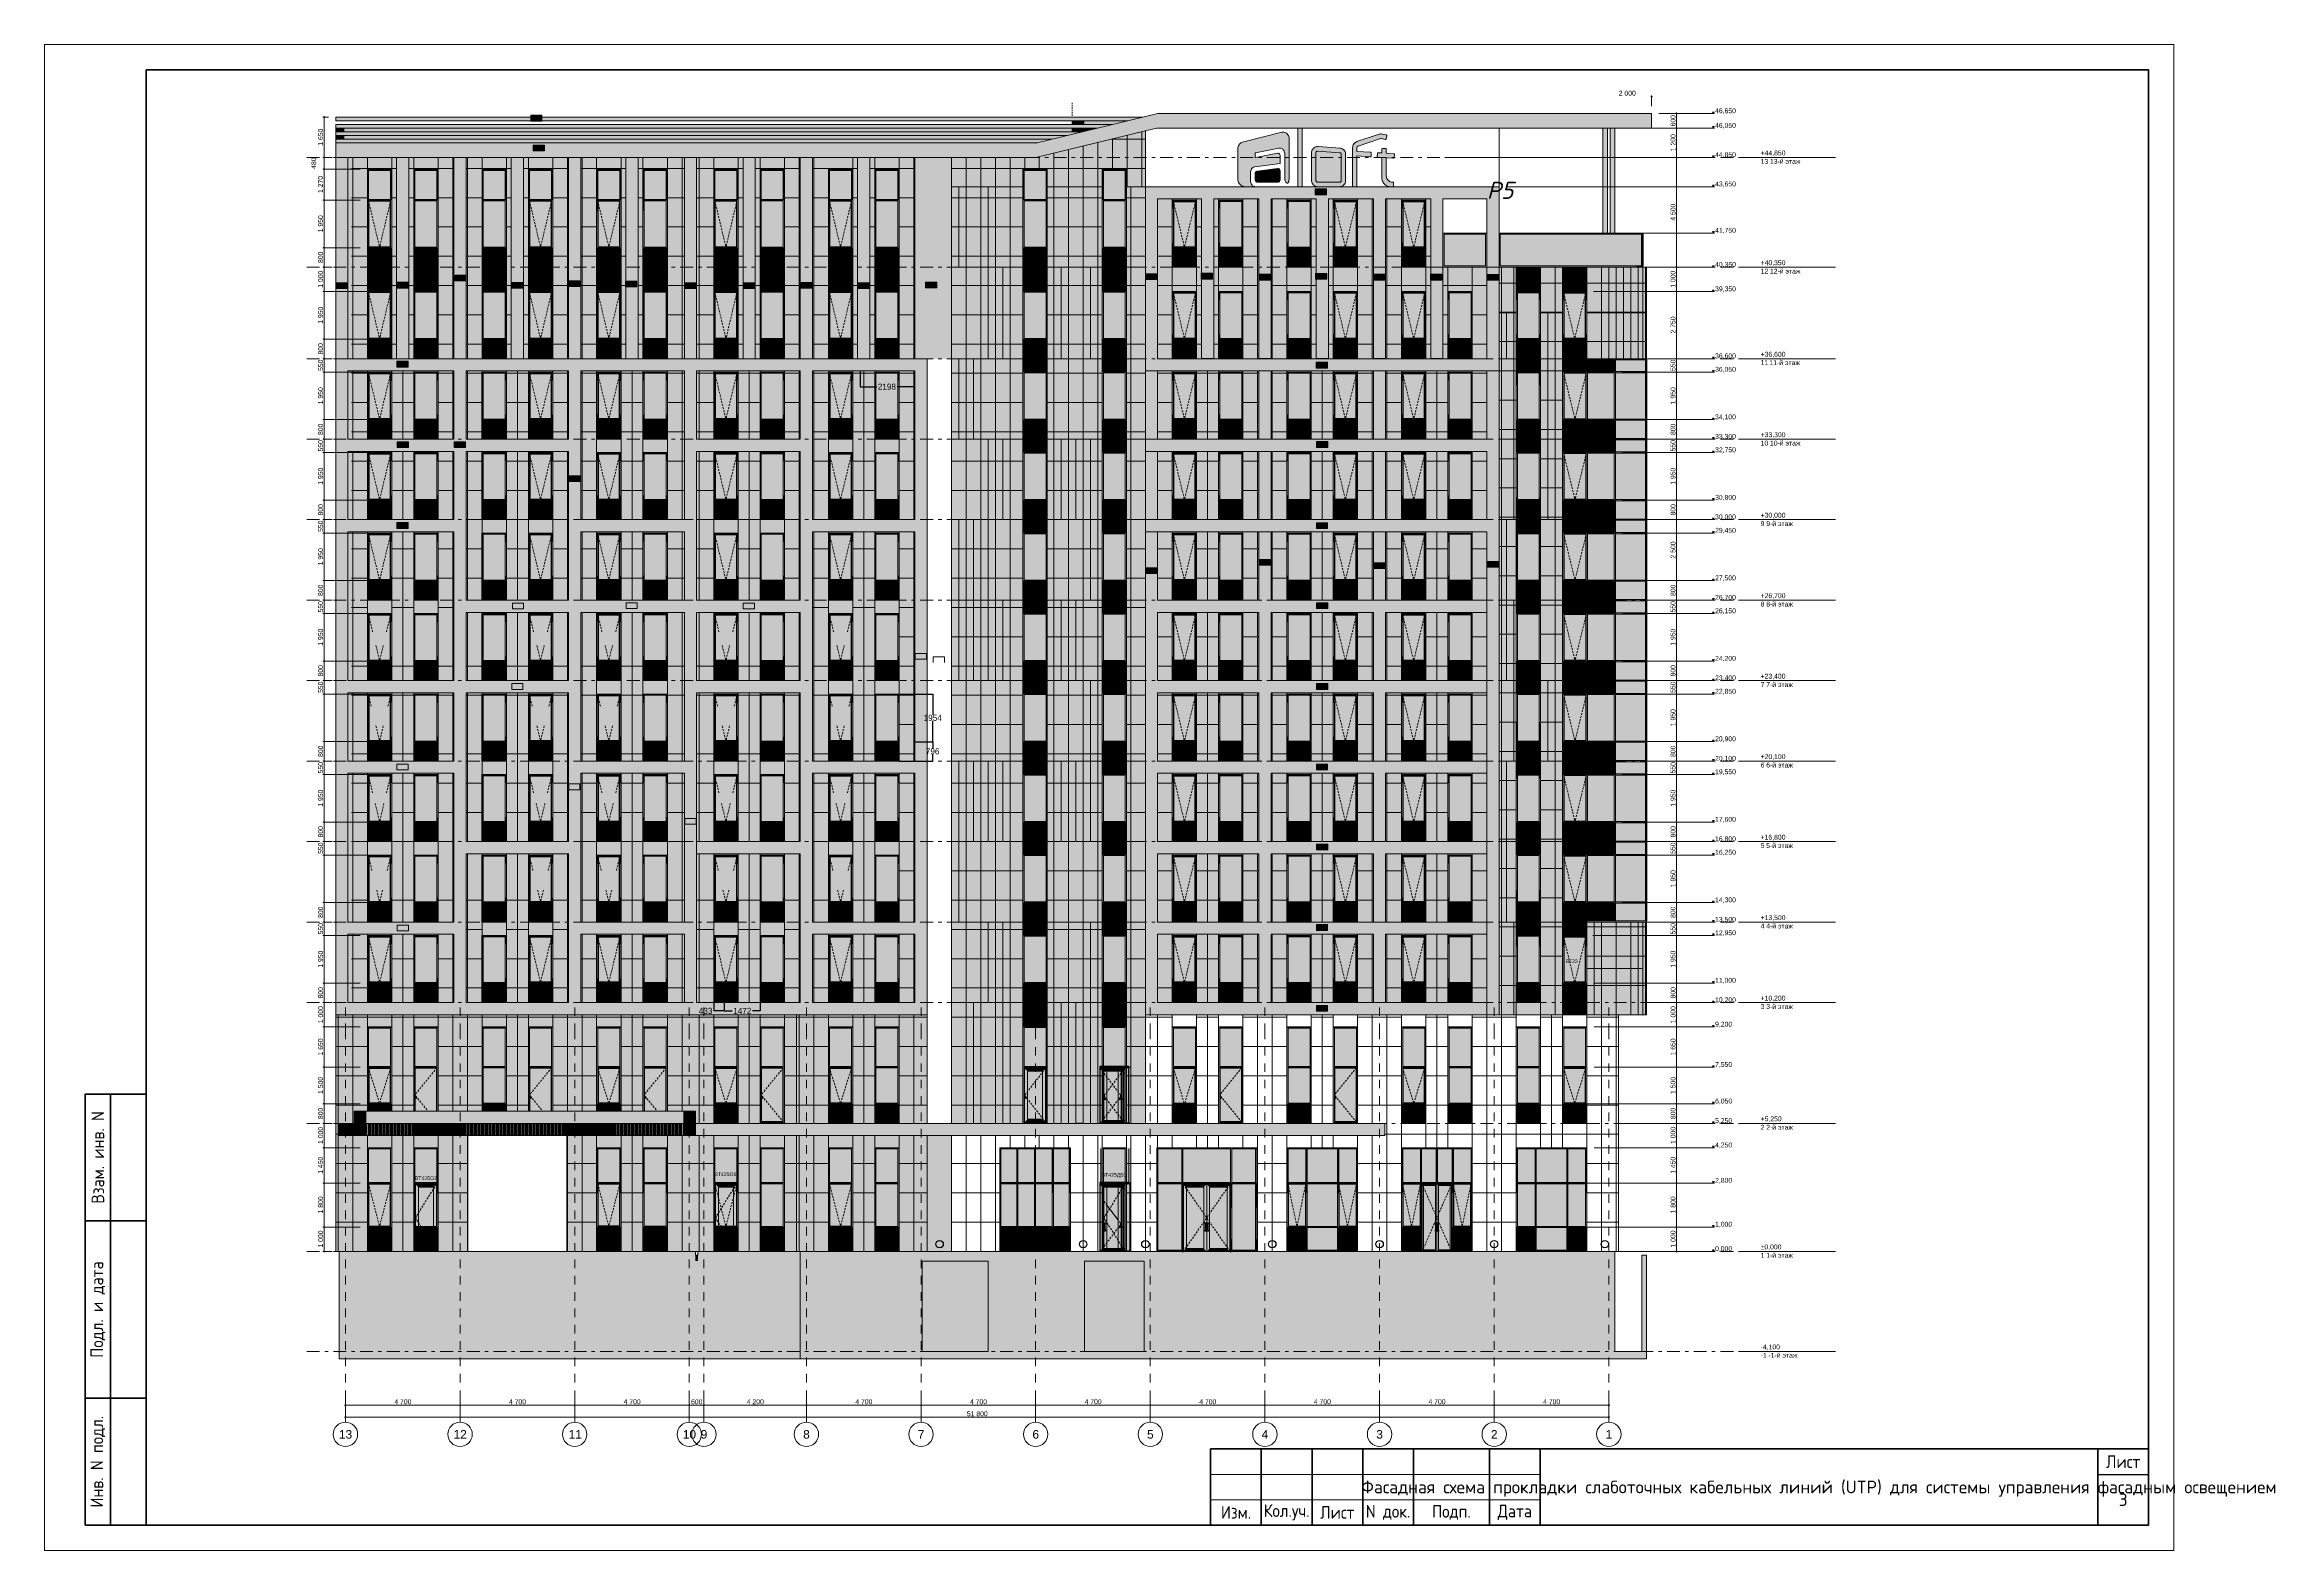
# Model space of a CAD drawing. Header units: millimetres. Extents: x 1499747 to 4341325, y -28481 to 441852.
# Drawn here: x 4091830 to 4183292, y 351570 to 413304 of the extents above; entities that cross this region are included whole.
import ezdxf
from ezdxf.enums import TextEntityAlignment as Align

# ---------------------------------------------------------------- set-up
doc = ezdxf.new("R2010")
doc.units = ezdxf.units.MM
doc.header["$MEASUREMENT"] = 0
doc.layers.add('FTP Cable', color=130, linetype='Continuous', lineweight=30)
doc.layers.add('ТП', color=250, linetype='Continuous', lineweight=30)
doc.layers.add('Чертеж и Рисунок', color=7, linetype='Continuous')
doc.styles.add('РЎР“Р•РќР•Р\xa0Р\x98Р\xa0_РЎРўР\x98Р›Р¬_2', font='')
doc.styles.add('СПДС', font='isocpeur.ttf', dxfattribs={"width": 0.9})
doc.styles.add('Текст', font='isocpeui.ttf')
doc.styles.get('РЎР“Р•РќР•Р\xa0Р\x98Р\xa0_РЎРўР\x98Р›Р¬_2').set_extended_font_data('GOST Common', italic=True)
doc.dimstyles.get("Standard").update_dxf_attribs({"dimtxt": 0.18, "dimasz": 0.18, "dimexe": 0.18, "dimexo": 0.0625, "dimgap": 0.09, "dimtad": 0, "dimtih": 1, "dimtoh": 1, "dimdec": 4, "dimzin": 0, "dimdsep": 46, "dimtxsty": 'Standard', "dimcen": 0.09, "dimadec": 0, "dimazin": 0, "dimtfac": 1, "dimtdec": 4, "dimtofl": 0, "dimtmove": 0, "dimatfit": 3, "dimfxl": 1, "dimtolj": 1, "dimtzin": 0, "dimarcsym": 0})

# ---------------------------------------------------------------- blocks, each defined once
blk = doc.blocks.new('zw$CFC4')
at = {"layer": 'Чертеж и Рисунок', "linetype": 'Continuous', "lineweight": 0, "true_color": 0x2e2e2e}
for points in [[(670, 2825), (670, 2775), (0, 2775), (0, 2825)], [(0, 0), (0, 2777), (20, 2757), (20, 0)], [(900, 2775), (880, 2755), (20, 2755), (0, 2775)], [(140, 120), (20, 0), (20, 2756), (140, 2636)], [(880, 2755), (760, 2635), (140, 2635), (20, 2755)], [(900, 2825), (900, 2775), (670, 2775), (670, 2825)], [(900, 0), (880, 0), (880, 2756), (900, 2776)], [(900, 0), (963, 0), (963, 2825), (900, 2825)], [(957, 2825), (957, 2775), (1250, 2775), (1250, 2825)], [(963, 0), (983, 0), (983, 2759), (963, 2779)], [(965, 2775), (985, 2755), (1250, 2755), (1250, 2775)], [(1250, 2757), (1202, 2757), (1202, 44), (1250, 43)], [(1152, 45), (1152, 2240), (1132, 2220), (1132, 45)], [(815, 1015), (809, 1000), (800, 1000), (809, 1021)], [(809, 1000), (815, 985), (809, 979), (800, 1000)], [(830, 1021), (815, 1015), (809, 1021), (830, 1030)], [(819, 1012), (814, 1000), (809, 1000), (815, 1015)], [(814, 1000), (819, 989), (815, 985), (809, 1000)], [(815, 985), (830, 979), (830, 970), (809, 979)], [(822, 1008), (819, 1000), (814, 1000), (819, 1012)], [(819, 1000), (822, 992), (819, 989), (814, 1000)], [(830, 1016), (819, 1012), (815, 1015), (830, 1021)], [(819, 989), (830, 984), (830, 979), (815, 985)], [(830, 1011), (822, 1008), (819, 1012), (830, 1016)], [(822, 992), (830, 989), (830, 984), (819, 989)], [(829, 1010), (829, 990), (823, 993), (820, 1000), (823, 1008)], [(830, 1011), (831, 1010), (829, 1010)], [(829, 1007), (829, 1010), (832, 1010), (832, 1007)], [(829, 1000), (829, 1007), (832, 1007), (832, 1000)], [(829, 993), (829, 1000), (832, 1000), (832, 993)], [(829, 990), (829, 993), (832, 993), (832, 990)], [(829, 990), (831, 990), (830, 990)], [(845, 1015), (830, 1021), (830, 1030), (851, 1021)], [(842, 1012), (830, 1016), (830, 1021), (845, 1015)], [(838, 1008), (830, 1011), (830, 1016), (842, 1012)], [(830, 989), (838, 992), (842, 989), (830, 984)], [(830, 984), (842, 989), (845, 985), (830, 979)], [(830, 979), (845, 985), (851, 979), (830, 970)], [(841, 1000), (838, 993), (832, 990), (832, 1010), (838, 1008)], [(841, 1000), (838, 1008), (842, 1012), (846, 1000)], [(838, 992), (841, 1000), (846, 1000), (842, 989)], [(846, 1000), (842, 1012), (845, 1015), (851, 1000)], [(842, 989), (846, 1000), (851, 1000), (845, 985)], [(860, 1000), (851, 1000), (845, 1015), (851, 1021)], [(851, 1000), (860, 1000), (851, 979), (845, 985)], [(894, 1000), (903, 1000), (909, 1015), (903, 1021)], [(903, 1000), (894, 1000), (903, 979), (909, 985)], [(909, 1015), (924, 1021), (924, 1030), (903, 1021)], [(908, 1000), (912, 1012), (909, 1015), (903, 1000)], [(912, 989), (908, 1000), (903, 1000), (909, 985)], [(924, 979), (909, 985), (903, 979), (924, 970)], [(913, 1000), (916, 1008), (912, 1012), (908, 1000)], [(916, 992), (913, 1000), (908, 1000), (912, 989)], [(912, 1012), (924, 1016), (924, 1021), (909, 1015)], [(924, 984), (912, 989), (909, 985), (924, 979)], [(916, 1008), (924, 1011), (924, 1016), (912, 1012)], [(924, 989), (916, 992), (912, 989), (924, 984)], [(913, 1000), (916, 993), (922, 990), (922, 1010), (916, 1008)], [(925, 1007), (925, 1010), (922, 1010), (922, 1007)], [(925, 1000), (925, 1007), (922, 1007), (922, 1000)], [(925, 993), (925, 1000), (922, 1000), (922, 993)], [(925, 990), (925, 993), (922, 993), (922, 990)], [(924, 1011), (923, 1010), (925, 1010)], [(925, 990), (923, 990), (924, 990)], [(924, 1021), (939, 1015), (945, 1021), (924, 1030)], [(924, 1016), (935, 1012), (939, 1015), (924, 1021)], [(924, 1011), (932, 1008), (935, 1012), (924, 1016)], [(932, 992), (924, 989), (924, 984), (935, 989)], [(935, 989), (924, 984), (924, 979), (939, 985)], [(939, 985), (924, 979), (924, 970), (945, 979)], [(925, 1010), (925, 990), (931, 993), (934, 1000), (931, 1008)], [(932, 1008), (935, 1000), (940, 1000), (935, 1012)], [(935, 1000), (932, 992), (935, 989), (940, 1000)], [(935, 1012), (940, 1000), (945, 1000), (939, 1015)], [(940, 1000), (935, 989), (939, 985), (945, 1000)], [(939, 1015), (945, 1000), (954, 1000), (945, 1021)], [(945, 1000), (939, 985), (945, 979), (954, 1000)], [(880, 0), (20, 0), (140, 120), (760, 120)], [(983, 0), (1250, 0), (1250, 43), (983, 46)]]:
    blk.add_hatch(color=250, dxfattribs=at).paths.add_polyline_path(points)
h = blk.add_hatch(color=250, dxfattribs=at)
h.paths.add_polyline_path([(880, 0), (760, 120), (760, 2638), (880, 2758)])
h.paths.add_polyline_path([(860, 1000), (851, 1021), (830, 1030), (809, 1021), (800, 1000), (809, 979), (830, 970), (851, 979)], flags=16)
at = {"layer": 'Чертеж и Рисунок', "linetype": 'Continuous', "lineweight": 0, "true_color": 0x84adf9}
for points in [[(983, 45), (1199, 45), (1199, 2755), (983, 2755)], [(760, 120), (140, 120), (140, 2635), (760, 2635)]]:
    blk.add_hatch(color=161, dxfattribs=at).paths.add_polyline_path(points)
at = {"layer": 'Чертеж и Рисунок', "linetype": 'Continuous', "lineweight": 0, "true_color": 0x2e2e2e}
h = blk.add_hatch(color=250, dxfattribs=at)
h.paths.add_polyline_path([(841, 1000), (838, 992), (830, 989), (822, 992), (819, 1000), (822, 1008), (830, 1011), (838, 1008)])
h.paths.add_polyline_path([(841, 1000), (838, 1008), (832, 1010), (832, 1010), (831, 1010), (830, 1011), (829, 1010), (829, 1010), (829, 1010), (823, 1008), (820, 1000), (823, 993), (829, 990), (829, 990), (829, 990), (830, 990), (831, 990), (832, 990), (832, 990), (838, 993)], flags=0)
h = blk.add_hatch(color=250, dxfattribs=at)
h.paths.add_polyline_path([(913, 1000), (916, 992), (924, 989), (932, 992), (935, 1000), (932, 1008), (924, 1011), (916, 1008)])
h.paths.add_polyline_path([(913, 1000), (916, 1008), (922, 1010), (922, 1010), (923, 1010), (924, 1011), (925, 1010), (925, 1010), (925, 1010), (931, 1008), (934, 1000), (931, 993), (925, 990), (925, 990), (925, 990), (924, 990), (923, 990), (922, 990), (922, 990), (916, 993)], flags=0)
at = {"lineweight": -3}
for p, q in [((1200, 2825), (0, 2825)), ((1200, 2825), (0, 2825)), ((1250, 0), (1250, 2825))]:
    blk.add_line(p, q, dxfattribs=at)
at = {"layer": 'Чертеж и Рисунок', "color": 7, "linetype": 'Continuous', "lineweight": 5}
for points in [[(0, 2825), (670, 2825)], [(0, 2825), (0, 2800)], [(0, 2800), (0, 2775)], [(0, 2775), (0, 0)], [(0, 2775), (670, 2775)], [(880, 2755), (20, 2755)], [(20, 2755), (20, 0)], [(670, 2825), (900, 2825)], [(670, 2775), (900, 2775)], [(880, 0), (880, 2755)], [(900, 2800), (900, 2825)], [(900, 2775), (900, 2800)], [(900, 0), (900, 2775)], [(963, 2800), (963, 2825)], [(963, 0), (963, 2825)], [(1193, 2825), (963, 2825)], [(963, 2775), (963, 2800)], [(983, 0), (983, 2759)], [(1152, 2765), (1152, 2740)], [(140, 2635), (760, 2635)], [(140, 120), (140, 2598)], [(760, 2635), (760, 120)], [(800, 1000), (809, 1021)], [(809, 979), (800, 1000)], [(809, 1021), (830, 1030)], [(830, 970), (809, 979)], [(819, 1000), (822, 1008)], [(822, 992), (819, 1000)], [(820, 1000), (823, 1008)], [(823, 993), (820, 1000)], [(822, 1008), (830, 1011)], [(830, 989), (822, 992)], [(823, 1008), (829, 1010)], [(829, 990), (823, 993)], [(829, 1010), (830, 1011)], [(829, 1007), (829, 1010)], [(829, 1010), (829, 1010)], [(829, 1010), (831, 1010)], [(829, 1000), (829, 1007)], [(829, 993), (829, 1000)], [(829, 990), (829, 993)], [(830, 990), (829, 990)], [(829, 990), (829, 990)], [(829, 990), (831, 990)], [(830, 1030), (851, 1021)], [(830, 1011), (831, 1010)], [(830, 1011), (838, 1008)], [(838, 992), (830, 989)], [(831, 990), (830, 990)], [(851, 979), (830, 970)], [(831, 1010), (832, 1010)], [(831, 990), (832, 990)], [(832, 1010), (838, 1008)], [(832, 1007), (832, 1010)], [(832, 1000), (832, 1007)], [(832, 993), (832, 1000)], [(838, 993), (832, 990)], [(832, 990), (832, 993)], [(838, 1008), (841, 1000)], [(838, 1008), (841, 1000)], [(841, 1000), (838, 993)], [(841, 1000), (838, 992)], [(851, 1021), (860, 1000)], [(860, 1000), (851, 979)], [(903, 1021), (894, 1000)], [(894, 1000), (903, 979)], [(924, 1030), (903, 1021)], [(903, 979), (924, 970)], [(916, 1008), (913, 1000)], [(916, 1008), (913, 1000)], [(913, 1000), (916, 993)], [(913, 1000), (916, 992)], [(924, 1011), (916, 1008)], [(922, 1010), (916, 1008)], [(916, 993), (922, 990)], [(916, 992), (924, 989)], [(922, 1007), (922, 1010)], [(923, 1010), (922, 1010)], [(922, 1000), (922, 1007)], [(922, 993), (922, 1000)], [(922, 990), (922, 993)], [(923, 990), (922, 990)], [(924, 1011), (923, 1010)], [(925, 1010), (923, 1010)], [(923, 990), (924, 990)], [(925, 990), (923, 990)], [(945, 1021), (924, 1030)], [(925, 1010), (924, 1011)], [(932, 1008), (924, 1011)], [(924, 989), (932, 992)], [(924, 990), (925, 990)], [(924, 970), (945, 979)], [(931, 1008), (925, 1010)], [(925, 1007), (925, 1010)], [(925, 1010), (925, 1010)], [(925, 1000), (925, 1007)], [(925, 993), (925, 1000)], [(925, 990), (931, 993)], [(925, 990), (925, 993)], [(925, 990), (925, 990)], [(934, 1000), (931, 1008)], [(931, 993), (934, 1000)], [(935, 1000), (932, 1008)], [(932, 992), (935, 1000)], [(954, 1000), (945, 1021)], [(945, 979), (954, 1000)], [(760, 120), (140, 120)]]:
    blk.add_lwpolyline(points, dxfattribs=at)
at = {"layer": 'Чертеж и Рисунок', "color": 23, "linetype": 'Continuous', "lineweight": 5, "true_color": 0xbf8080}
for points in [[(20, 2755), (69, 2691)], [(99, 2652), (140, 2598)], [(140, 2598), (147, 2588)], [(178, 2048), (226, 1985)], [(257, 1945), (760, 1284)], [(335, 1842), (384, 1778)], [(1012, 2563), (1004, 2553)], [(414, 1738), (463, 1675)], [(493, 1635), (542, 1571)], [(572, 1532), (620, 1468)], [(651, 1428), (699, 1365)], [(730, 1325), (760, 1285)], [(730, 930), (760, 970)], [(760, 1285), (778, 1261)], [(760, 970), (778, 994)], [(808, 1221), (832, 1191)], [(808, 1034), (832, 1064)], [(832, 1191), (880, 1128)], [(832, 1064), (880, 1128)], [(20, 0), (69, 64)], [(99, 103), (140, 157)], [(140, 157), (147, 167)], [(178, 207), (226, 270)], [(257, 310), (305, 374)], [(335, 414), (384, 477)], [(414, 517), (463, 581)], [(493, 620), (542, 684)], [(572, 724), (620, 787)], [(651, 827), (699, 891)], [(1012, 123), (1004, 132)]]:
    blk.add_lwpolyline(points, dxfattribs=at)
blk = doc.blocks.new('zw$3D87')
at = {"layer": 'Чертеж и Рисунок', "linetype": 'Continuous', "lineweight": 0, "true_color": 0x2e2e2e}
for points in [[(1306, 4250), (52, 4250), (102, 4200), (1256, 4200)], [(55, 2800), (105, 2800), (105, 4200), (55, 4250)], [(1305, 2800), (1305, 4250), (1255, 4200), (1255, 2800)], [(205, 2825), (205, 2775), (1105, 2775), (1105, 2825)]]:
    blk.add_hatch(color=250, dxfattribs=at).paths.add_polyline_path(points)
at = {"layer": 'Чертеж и Рисунок', "linetype": 'Continuous', "lineweight": 0, "true_color": 0x84adf9}
blk.add_hatch(color=161, dxfattribs=at).paths.add_polyline_path([(105, 2825), (1255, 2825), (1255, 4200), (105, 4200)])
at = {"layer": 'Чертеж и Рисунок', "color": 7, "linetype": 'Continuous', "lineweight": 5}
for points in [[(105, 2825), (105, 4200)], [(155, 4250), (1155, 4250)], [(1105, 4200), (205, 4200)], [(1255, 2800), (1255, 4200)], [(205, 2800), (205, 2825)], [(205, 2825), (1105, 2825)], [(205, 2775), (205, 2800)], [(205, 2775), (1105, 2775)], [(205, 0), (155, 0)], [(225, 0), (205, 0)], [(1085, 0), (225, 0)], [(1105, 0), (1085, 0)], [(1105, 0), (1155, 0)]]:
    blk.add_lwpolyline(points, dxfattribs=at)
at = {"layer": 'Чертеж и Рисунок', "color": 1, "linetype": 'Continuous', "lineweight": 0}
for points in [[(0, 0), (141, 0)], [(353, 0), (882, 0)], [(1094, 0), (1235, 0)]]:
    blk.add_lwpolyline(points, dxfattribs=at)
at = {"layer": 'Чертеж и Рисунок', "color": 23, "linetype": 'Continuous', "lineweight": 5, "true_color": 0xbf8080}
blk.add_lwpolyline([(1085, 0), (1043, 68)], dxfattribs=at)
at = {"color": 1, "lineweight": 40}
blk.add_blockref('zw$CFC4', (55, 0), dxfattribs=at)
blk = doc.blocks.new('zw$A0C3')
at = {"layer": 'Чертеж и Рисунок', "linetype": 'Continuous', "lineweight": 0, "true_color": 0x2e2e2e}
for points in [[(670, 2325), (670, 2275), (0, 2275), (0, 2325)], [(900, 2275), (880, 2255), (20, 2255), (0, 2275)], [(0, 0), (0, 2275), (20, 2255), (20, 0)], [(140, 120), (20, 0), (20, 2255), (140, 2135)], [(880, 2255), (760, 2135), (140, 2135), (20, 2255)], [(900, 2325), (900, 2275), (670, 2275), (670, 2325)], [(900, 0), (880, 0), (880, 2255), (900, 2275)], [(900, 0), (963, 0), (963, 2325), (900, 2325)], [(963, 2325), (963, 2275), (1250, 2275), (1250, 2325)], [(963, 0), (983, 0), (983, 2255), (963, 2275)], [(963, 2275), (983, 2255), (1200, 2255), (1200, 2275)], [(1152, 45), (1152, 2240), (1132, 2220), (1132, 45)], [(1248, 2277), (1200, 2277), (1200, 44), (1248, 43)], [(815, 1015), (809, 1000), (800, 1000), (809, 1021)], [(809, 1000), (815, 985), (809, 979), (800, 1000)], [(830, 1021), (815, 1015), (809, 1021), (830, 1030)], [(819, 1012), (814, 1000), (809, 1000), (815, 1015)], [(814, 1000), (819, 989), (815, 985), (809, 1000)], [(815, 985), (830, 979), (830, 970), (809, 979)], [(822, 1008), (819, 1000), (814, 1000), (819, 1012)], [(819, 1000), (822, 992), (819, 989), (814, 1000)], [(830, 1016), (819, 1012), (815, 1015), (830, 1021)], [(819, 989), (830, 984), (830, 979), (815, 985)], [(830, 1011), (822, 1008), (819, 1012), (830, 1016)], [(822, 992), (830, 989), (830, 984), (819, 989)], [(829, 1010), (829, 990), (823, 993), (820, 1000), (823, 1008)], [(830, 1011), (831, 1010), (829, 1010)], [(829, 1007), (829, 1010), (832, 1010), (832, 1007)], [(829, 1000), (829, 1007), (832, 1007), (832, 1000)], [(829, 993), (829, 1000), (832, 1000), (832, 993)], [(829, 990), (829, 993), (832, 993), (832, 990)], [(829, 990), (831, 990), (830, 990)], [(845, 1015), (830, 1021), (830, 1030), (851, 1021)], [(842, 1012), (830, 1016), (830, 1021), (845, 1015)], [(838, 1008), (830, 1011), (830, 1016), (842, 1012)], [(830, 989), (838, 992), (842, 989), (830, 984)], [(830, 984), (842, 989), (845, 985), (830, 979)], [(830, 979), (845, 985), (851, 979), (830, 970)], [(841, 1000), (838, 993), (832, 990), (832, 1010), (838, 1008)], [(841, 1000), (838, 1008), (842, 1012), (846, 1000)], [(838, 992), (841, 1000), (846, 1000), (842, 989)], [(846, 1000), (842, 1012), (845, 1015), (851, 1000)], [(842, 989), (846, 1000), (851, 1000), (845, 985)], [(860, 1000), (851, 1000), (845, 1015), (851, 1021)], [(851, 1000), (860, 1000), (851, 979), (845, 985)], [(894, 1000), (903, 1000), (909, 1015), (903, 1021)], [(903, 1000), (894, 1000), (903, 979), (909, 985)], [(909, 1015), (924, 1021), (924, 1030), (903, 1021)], [(908, 1000), (913, 1012), (909, 1015), (903, 1000)], [(913, 989), (908, 1000), (903, 1000), (909, 985)], [(924, 979), (909, 985), (903, 979), (924, 970)], [(913, 1000), (916, 1008), (913, 1012), (908, 1000)], [(916, 992), (913, 1000), (908, 1000), (913, 989)], [(913, 1012), (924, 1016), (924, 1021), (909, 1015)], [(924, 984), (913, 989), (909, 985), (924, 979)], [(916, 1008), (924, 1011), (924, 1016), (913, 1012)], [(924, 989), (916, 992), (913, 989), (924, 984)], [(914, 1000), (917, 993), (923, 990), (923, 1010), (917, 1008)], [(924, 1011), (923, 1010), (925, 1010)], [(926, 1007), (926, 1010), (923, 1010), (923, 1007)], [(926, 1000), (926, 1007), (923, 1007), (923, 1000)], [(926, 993), (926, 1000), (923, 1000), (923, 993)], [(926, 990), (926, 993), (923, 993), (923, 990)], [(925, 990), (923, 990), (924, 990)], [(924, 1021), (939, 1015), (945, 1021), (924, 1030)], [(924, 1016), (936, 1012), (939, 1015), (924, 1021)], [(924, 1011), (932, 1008), (936, 1012), (924, 1016)], [(932, 992), (924, 989), (924, 984), (936, 989)], [(936, 989), (924, 984), (924, 979), (939, 985)], [(939, 985), (924, 979), (924, 970), (945, 979)], [(926, 1010), (926, 990), (932, 993), (935, 1000), (932, 1008)], [(932, 1008), (935, 1000), (940, 1000), (936, 1012)], [(935, 1000), (932, 992), (936, 989), (940, 1000)], [(936, 1012), (940, 1000), (945, 1000), (939, 1015)], [(940, 1000), (936, 989), (939, 985), (945, 1000)], [(939, 1015), (945, 1000), (954, 1000), (945, 1021)], [(945, 1000), (939, 985), (945, 979), (954, 1000)], [(880, 0), (20, 0), (140, 120), (760, 120)], [(983, 0), (1248, 0), (1248, 43), (983, 46)]]:
    blk.add_hatch(color=250, dxfattribs=at).paths.add_polyline_path(points)
at = {"layer": 'Чертеж и Рисунок', "linetype": 'Continuous', "lineweight": 0, "true_color": 0x84adf9}
for points in [[(760, 120), (140, 120), (140, 2135), (760, 2135)], [(983, 45), (1200, 45), (1200, 2253), (983, 2255)]]:
    blk.add_hatch(color=161, dxfattribs=at).paths.add_polyline_path(points)
at = {"layer": 'Чертеж и Рисунок', "linetype": 'Continuous', "lineweight": 0, "true_color": 0x2e2e2e}
h = blk.add_hatch(color=250, dxfattribs=at)
h.paths.add_polyline_path([(880, 0), (760, 120), (760, 2135), (880, 2255)])
h.paths.add_polyline_path([(860, 1000), (851, 1021), (830, 1030), (809, 1021), (800, 1000), (809, 979), (830, 970), (851, 979)], flags=0)
h = blk.add_hatch(color=250, dxfattribs=at)
h.paths.add_polyline_path([(841, 1000), (838, 992), (830, 989), (822, 992), (819, 1000), (822, 1008), (830, 1011), (838, 1008)])
h.paths.add_polyline_path([(841, 1000), (838, 1008), (832, 1010), (832, 1010), (831, 1010), (830, 1011), (829, 1010), (829, 1010), (829, 1010), (823, 1008), (820, 1000), (823, 993), (829, 990), (829, 990), (829, 990), (830, 990), (831, 990), (832, 990), (832, 990), (838, 993)], flags=0)
h = blk.add_hatch(color=250, dxfattribs=at)
h.paths.add_polyline_path([(913, 1000), (916, 992), (924, 989), (932, 992), (935, 1000), (932, 1008), (924, 1011), (916, 1008)])
h.paths.add_polyline_path([(914, 1000), (917, 1008), (923, 1010), (923, 1010), (923, 1010), (924, 1011), (925, 1010), (926, 1010), (926, 1010), (932, 1008), (935, 1000), (932, 993), (926, 990), (926, 990), (925, 990), (924, 990), (923, 990), (923, 990), (923, 990), (917, 993)], flags=0)
at = {"lineweight": -3}
for p, q in [((1200, 2325), (0, 2325)), ((1200, 0), (1200, 2325))]:
    blk.add_line(p, q, dxfattribs=at)
at = {"layer": 'Чертеж и Рисунок', "color": 7, "linetype": 'Continuous', "lineweight": 5}
for points in [[(0, 2325), (670, 2325)], [(0, 2325), (0, 2300)], [(0, 2300), (0, 2275)], [(0, 2275), (0, 0)], [(0, 2275), (670, 2275)], [(880, 2255), (20, 2255)], [(20, 2255), (20, 0)], [(140, 2135), (760, 2135)], [(140, 120), (140, 2135)], [(670, 2325), (900, 2325)], [(670, 2275), (900, 2275)], [(760, 2135), (760, 120)], [(880, 0), (880, 2255)], [(900, 2300), (900, 2325)], [(900, 2275), (900, 2300)], [(900, 0), (900, 2275)], [(963, 2300), (963, 2325)], [(1193, 2325), (963, 2325)], [(963, 2275), (963, 2300)], [(963, 0), (963, 2275)], [(983, 0), (983, 2255)], [(1200, 2265), (1200, 2240)], [(800, 1000), (809, 1021)], [(809, 979), (800, 1000)], [(809, 1021), (830, 1030)], [(830, 970), (809, 979)], [(819, 1000), (822, 1008)], [(822, 992), (819, 1000)], [(820, 1000), (823, 1008)], [(823, 993), (820, 1000)], [(822, 1008), (830, 1011)], [(830, 989), (822, 992)], [(823, 1008), (829, 1010)], [(829, 990), (823, 993)], [(829, 1010), (830, 1011)], [(829, 1007), (829, 1010)], [(829, 1010), (829, 1010)], [(829, 1010), (831, 1010)], [(829, 1000), (829, 1007)], [(829, 993), (829, 1000)], [(829, 990), (829, 993)], [(830, 990), (829, 990)], [(829, 990), (829, 990)], [(829, 990), (831, 990)], [(830, 1030), (851, 1021)], [(830, 1011), (831, 1010)], [(830, 1011), (838, 1008)], [(838, 992), (830, 989)], [(831, 990), (830, 990)], [(851, 979), (830, 970)], [(831, 1010), (832, 1010)], [(831, 990), (832, 990)], [(832, 1010), (838, 1008)], [(832, 1007), (832, 1010)], [(832, 1000), (832, 1007)], [(832, 993), (832, 1000)], [(838, 993), (832, 990)], [(832, 990), (832, 993)], [(838, 1008), (841, 1000)], [(838, 1008), (841, 1000)], [(841, 1000), (838, 993)], [(841, 1000), (838, 992)], [(851, 1021), (860, 1000)], [(860, 1000), (851, 979)], [(903, 1021), (894, 1000)], [(894, 1000), (903, 979)], [(924, 1030), (903, 1021)], [(903, 979), (924, 970)], [(916, 1008), (913, 1000)], [(913, 1000), (916, 992)], [(917, 1008), (914, 1000)], [(914, 1000), (917, 993)], [(924, 1011), (916, 1008)], [(916, 992), (924, 989)], [(923, 1010), (917, 1008)], [(917, 993), (923, 990)], [(924, 1011), (923, 1010)], [(923, 1007), (923, 1010)], [(923, 1010), (923, 1010)], [(925, 1010), (923, 1010)], [(923, 1000), (923, 1007)], [(923, 993), (923, 1000)], [(923, 990), (923, 993)], [(923, 990), (924, 990)], [(923, 990), (923, 990)], [(925, 990), (923, 990)], [(945, 1021), (924, 1030)], [(925, 1010), (924, 1011)], [(932, 1008), (924, 1011)], [(924, 989), (932, 992)], [(924, 990), (925, 990)], [(924, 970), (945, 979)], [(926, 1010), (925, 1010)], [(926, 990), (925, 990)], [(932, 1008), (926, 1010)], [(926, 1007), (926, 1010)], [(926, 1000), (926, 1007)], [(926, 993), (926, 1000)], [(926, 990), (932, 993)], [(926, 990), (926, 993)], [(935, 1000), (932, 1008)], [(935, 1000), (932, 1008)], [(932, 993), (935, 1000)], [(932, 992), (935, 1000)], [(954, 1000), (945, 1021)], [(945, 979), (954, 1000)], [(760, 120), (140, 120)]]:
    blk.add_lwpolyline(points, dxfattribs=at)
at = {"layer": 'Чертеж и Рисунок', "color": 23, "linetype": 'Continuous', "lineweight": 5, "true_color": 0xbf8080}
for points in [[(20, 2255), (69, 2191)], [(99, 2152), (140, 2098)], [(140, 2098), (147, 2088)], [(178, 2048), (226, 1985)], [(257, 1945), (305, 1881)], [(335, 1842), (384, 1778)], [(1012, 2063), (1004, 2053)], [(414, 1738), (463, 1675)], [(493, 1635), (542, 1571)], [(572, 1532), (620, 1468)], [(651, 1428), (699, 1365)], [(730, 1325), (760, 1285)], [(730, 930), (760, 970)], [(760, 1285), (778, 1261)], [(760, 970), (778, 994)], [(808, 1221), (832, 1191)], [(808, 1034), (832, 1064)], [(832, 1191), (880, 1128)], [(832, 1064), (880, 1128)], [(20, 0), (69, 64)], [(99, 103), (140, 157)], [(140, 157), (147, 167)], [(178, 207), (226, 270)], [(257, 310), (305, 374)], [(335, 414), (384, 477)], [(414, 517), (463, 581)], [(493, 620), (542, 684)], [(572, 724), (620, 787)], [(651, 827), (699, 891)], [(1012, 123), (1004, 132)]]:
    blk.add_lwpolyline(points, dxfattribs=at)
blk = doc.blocks.new('zw$719B')
at = {"layer": 'Чертеж и Рисунок', "linetype": 'Continuous', "lineweight": 0, "true_color": 0x2e2e2e}
for points in [[(0, 3300), (50, 3300), (50, 4200), (0, 4250)], [(500, 4250), (0, 4250), (50, 4200), (500, 4200)], [(500, 4250), (500, 4200), (950, 4200), (1000, 4250)], [(1000, 3300), (1000, 4250), (950, 4200), (950, 3300)], [(0, 2800), (50, 2800), (50, 3300), (0, 3300)], [(0, 2400), (50, 2400), (50, 2800), (0, 2800)], [(500, 2825), (50, 2825), (50, 2775), (500, 2775)], [(50, 2775), (70, 2755), (930, 2755), (950, 2775)], [(50, 0), (70, 0), (70, 2755), (50, 2775)], [(70, 2755), (190, 2635), (810, 2635), (930, 2755)], [(950, 2775), (950, 2825), (500, 2825), (500, 2775)], [(930, 0), (930, 2755), (810, 2635), (810, 120)], [(950, 0), (950, 2775), (930, 2755), (930, 0)], [(1000, 2800), (1000, 3300), (950, 3300), (950, 2800)], [(1000, 2400), (1000, 2800), (950, 2800), (950, 2400)], [(0, 1000), (50, 1000), (50, 2400), (0, 2400)], [(1000, 1000), (1000, 2400), (950, 2400), (950, 1000)], [(0, 0), (50, 0), (50, 1000), (0, 1000)], [(99, 1000), (105, 1015), (99, 1021), (90, 1000)], [(105, 985), (99, 1000), (90, 1000), (99, 979)], [(105, 1015), (120, 1021), (120, 1030), (99, 1021)], [(104, 1000), (109, 1012), (105, 1015), (99, 1000)], [(109, 989), (104, 1000), (99, 1000), (105, 985)], [(120, 979), (105, 985), (99, 979), (120, 970)], [(109, 1000), (112, 1008), (109, 1012), (104, 1000)], [(112, 992), (109, 1000), (104, 1000), (109, 989)], [(109, 1012), (120, 1016), (120, 1021), (105, 1015)], [(120, 984), (109, 989), (105, 985), (120, 979)], [(112, 1008), (120, 1011), (120, 1016), (109, 1012)], [(120, 989), (112, 992), (109, 989), (120, 984)], [(113, 1008), (110, 1000), (113, 993), (119, 990), (119, 1010)], [(119, 1010), (121, 1010), (120, 1011)], [(122, 1007), (122, 1010), (119, 1010), (119, 1007)], [(122, 1000), (122, 1007), (119, 1007), (119, 1000)], [(122, 993), (122, 1000), (119, 1000), (119, 993)], [(122, 990), (122, 993), (119, 993), (119, 990)], [(119, 990), (120, 990), (121, 990)], [(120, 1021), (135, 1015), (141, 1021), (120, 1030)], [(120, 1016), (132, 1012), (135, 1015), (120, 1021)], [(120, 1011), (128, 1008), (132, 1012), (120, 1016)], [(128, 992), (120, 989), (120, 984), (132, 989)], [(132, 989), (120, 984), (120, 979), (135, 985)], [(135, 985), (120, 979), (120, 970), (141, 979)], [(122, 1010), (122, 990), (127, 993), (131, 1000), (127, 1008)], [(128, 1008), (131, 1000), (136, 1000), (132, 1012)], [(131, 1000), (128, 992), (132, 989), (136, 1000)], [(132, 1012), (136, 1000), (141, 1000), (135, 1015)], [(136, 1000), (132, 989), (135, 985), (141, 1000)], [(135, 1015), (141, 1000), (150, 1000), (141, 1021)], [(141, 1000), (135, 985), (141, 979), (150, 1000)], [(1000, 0), (1000, 1000), (950, 1000), (950, 0)], [(930, 0), (810, 120), (190, 120), (70, 0)]]:
    blk.add_hatch(color=250, dxfattribs=at).paths.add_polyline_path(points)
at = {"layer": 'Чертеж и Рисунок', "linetype": 'Continuous', "lineweight": 0, "true_color": 0x84adf9}
for points in [[(950, 4200), (50, 4200), (50, 2825), (950, 2825), (950, 3300)], [(190, 120), (810, 120), (810, 2635), (190, 2635)]]:
    blk.add_hatch(color=161, dxfattribs=at).paths.add_polyline_path(points)
at = {"layer": 'Чертеж и Рисунок', "linetype": 'Continuous', "lineweight": 0, "true_color": 0x2e2e2e}
h = blk.add_hatch(color=250, dxfattribs=at)
h.paths.add_polyline_path([(70, 2755), (70, 0), (190, 120), (190, 2635)])
h.paths.add_polyline_path([(90, 1000), (99, 1021), (120, 1030), (141, 1021), (150, 1000), (141, 979), (120, 970), (99, 979)], flags=0)
h = blk.add_hatch(color=250, dxfattribs=at)
h.paths.add_polyline_path([(109, 1000), (112, 992), (120, 989), (128, 992), (131, 1000), (128, 1008), (120, 1011), (112, 1008)])
h.paths.add_polyline_path([(110, 1000), (113, 1008), (119, 1010), (119, 1010), (119, 1010), (120, 1011), (121, 1010), (122, 1010), (122, 1010), (127, 1008), (131, 1000), (127, 993), (122, 990), (122, 990), (121, 990), (120, 990), (119, 990), (119, 990), (119, 990), (113, 993)], flags=0)
at = {"layer": 'Чертеж и Рисунок', "color": 7, "linetype": 'Continuous', "lineweight": 5}
for points in [[(0, 0), (0, 4250)], [(0, 4250), (1000, 4250)], [(50, 3300), (50, 4200)], [(500, 4200), (50, 4200)], [(950, 4200), (500, 4200)], [(950, 3300), (950, 4200)], [(1000, 4250), (1000, 0)], [(50, 2825), (50, 3300)], [(50, 2800), (50, 2825)], [(50, 2825), (500, 2825)], [(50, 2775), (50, 2800)], [(50, 2775), (500, 2775)], [(50, 2400), (50, 2775)], [(930, 2755), (70, 2755)], [(70, 2755), (70, 0)], [(500, 2825), (950, 2825)], [(500, 2775), (950, 2775)], [(930, 0), (930, 2755)], [(950, 2825), (950, 3300)], [(950, 2800), (950, 2825)], [(950, 2775), (950, 2800)], [(950, 2400), (950, 2775)], [(50, 1000), (50, 2400)], [(190, 2635), (810, 2635)], [(190, 120), (190, 2635)], [(810, 2635), (810, 120)], [(950, 1000), (950, 2400)], [(50, 0), (50, 1000)], [(99, 1021), (90, 1000)], [(90, 1000), (99, 979)], [(120, 1030), (99, 1021)], [(99, 979), (120, 970)], [(112, 1008), (109, 1000)], [(109, 1000), (112, 992)], [(113, 1008), (110, 1000)], [(110, 1000), (113, 993)], [(120, 1011), (112, 1008)], [(112, 992), (120, 989)], [(119, 1010), (113, 1008)], [(113, 993), (119, 990)], [(120, 1011), (119, 1010)], [(119, 1007), (119, 1010)], [(119, 1010), (119, 1010)], [(121, 1010), (119, 1010)], [(119, 1000), (119, 1007)], [(119, 993), (119, 1000)], [(119, 990), (119, 993)], [(119, 990), (120, 990)], [(119, 990), (119, 990)], [(121, 990), (119, 990)], [(141, 1021), (120, 1030)], [(121, 1010), (120, 1011)], [(128, 1008), (120, 1011)], [(120, 989), (128, 992)], [(120, 990), (121, 990)], [(120, 970), (141, 979)], [(122, 1010), (121, 1010)], [(122, 990), (121, 990)], [(127, 1008), (122, 1010)], [(122, 1007), (122, 1010)], [(122, 1000), (122, 1007)], [(122, 993), (122, 1000)], [(122, 990), (127, 993)], [(122, 990), (122, 993)], [(131, 1000), (127, 1008)], [(127, 993), (131, 1000)], [(131, 1000), (128, 1008)], [(128, 992), (131, 1000)], [(150, 1000), (141, 1021)], [(141, 979), (150, 1000)], [(950, 0), (950, 1000)], [(50, 0), (0, 0)], [(50, 0), (70, 0)], [(70, 0), (930, 0)], [(810, 120), (190, 120)], [(930, 0), (950, 0)], [(950, 0), (1000, 0)]]:
    blk.add_lwpolyline(points, dxfattribs=at)
at = {"layer": 'Чертеж и Рисунок', "color": 23, "linetype": 'Continuous', "lineweight": 5, "true_color": 0xbf8080}
for points in [[(930, 2755), (888, 2687)], [(379, 1873), (337, 1805)], [(448, 1983), (406, 1915)], [(517, 2093), (475, 2026)], [(586, 2204), (543, 2136)], [(655, 2314), (612, 2246)], [(723, 2424), (681, 2356)], [(792, 2535), (750, 2467)], [(861, 2645), (819, 2577)], [(112, 1445), (70, 1378)], [(112, 1310), (70, 1378)], [(173, 1542), (130, 1474)], [(173, 1213), (130, 1281)], [(242, 1652), (199, 1584)], [(242, 1103), (199, 1171)], [(310, 1763), (268, 1695)], [(310, 993), (268, 1060)], [(379, 882), (337, 950)], [(448, 772), (406, 840)], [(517, 662), (475, 730)], [(586, 551), (543, 619)], [(655, 441), (612, 509)], [(723, 331), (681, 399)], [(792, 221), (750, 288)], [(861, 110), (819, 178)], [(930, 0), (888, 68)]]:
    blk.add_lwpolyline(points, dxfattribs=at)
at = {"layer": 'Чертеж и Рисунок', "color": 1, "linetype": 'Continuous', "lineweight": 0}
blk.add_lwpolyline([(247, 0), (388, 0)], dxfattribs=at)
blk = doc.blocks.new('*D1133')
at = {"layer": 'Defpoints', "color": 0, "lineweight": 30, "transparency": 16777216}
for p in [(4126862, 386678), (4128240, 386678), (4127518, 384725)]:
    blk.add_point(p, dxfattribs=at)
at = {"layer": 'FTP Cable', "color": 0, "lineweight": -2, "transparency": 16777216}
for p, q in [((4126862, 386678), (4128241, 386678)), ((4128240, 386678), (4128240, 385827)), ((4128240, 384725), (4128240, 385577)), ((4127518, 384725), (4128241, 384725))]:
    blk.add_line(p, q, dxfattribs=at)
at = {"layer": 'FTP Cable', "color": 0, "lineweight": 30, "transparency": 16777216}
for points in [[(4128240, 386678), (4128240, 386678), (4128240, 386678)], [(4128240, 384725), (4128240, 384725), (4128240, 384725)]]:
    blk.add_solid(points, dxfattribs=at)
at = {"layer": 'FTP Cable', "color": 0, "lineweight": 25, "transparency": 16777216, "insert": (4128240, 385702), "char_height": 250, "attachment_point": 5}
blk.add_mtext('\\A1;1954', dxfattribs=at)
blk = doc.blocks.new('*D1138')
at = {"layer": 'Defpoints', "color": 0, "lineweight": 30, "transparency": 16777216}
for p in [(4127518, 384725), (4126863, 383928), (4128240, 383928)]:
    blk.add_point(p, dxfattribs=at)
at = {"layer": 'FTP Cable', "color": 0, "lineweight": -2, "transparency": 16777216}
for p, q in [((4127518, 384725), (4128241, 384725)), ((4128240, 384725), (4128240, 384452)), ((4128240, 383929), (4128240, 384202)), ((4126863, 383928), (4128241, 383928))]:
    blk.add_line(p, q, dxfattribs=at)
at = {"layer": 'FTP Cable', "color": 0, "lineweight": 30, "transparency": 16777216}
for points in [[(4128240, 384725), (4128240, 384725), (4128240, 384725)], [(4128240, 383929), (4128240, 383929), (4128240, 383928)]]:
    blk.add_solid(points, dxfattribs=at)
at = {"layer": 'FTP Cable', "color": 0, "lineweight": 25, "transparency": 16777216, "insert": (4128240, 384327), "char_height": 250, "attachment_point": 5}
blk.add_mtext('\\A1;796', dxfattribs=at)
blk = doc.blocks.new('*D1139')
at = {"layer": 'Defpoints', "color": 0, "lineweight": 30, "transparency": 16777216}
for p in [(4125265, 399928), (4127463, 399928), (4127463, 399278)]:
    blk.add_point(p, dxfattribs=at)
at = {"layer": 'FTP Cable', "color": 0, "lineweight": -2, "transparency": 16777216}
for p, q in [((4125265, 399928), (4125265, 399278)), ((4127463, 399928), (4127463, 399278)), ((4125265, 399278), (4125947, 399278)), ((4127463, 399278), (4126781, 399278))]:
    blk.add_line(p, q, dxfattribs=at)
at = {"layer": 'FTP Cable', "color": 0, "lineweight": 30, "transparency": 16777216}
for points in [[(4125265, 399278), (4125265, 399278), (4125265, 399278)], [(4127463, 399278), (4127463, 399278), (4127463, 399278)]]:
    blk.add_solid(points, dxfattribs=at)
at = {"layer": 'FTP Cable', "color": 0, "lineweight": 25, "transparency": 16777216, "insert": (4126364, 399278), "char_height": 250, "attachment_point": 5}
blk.add_mtext('\\A1;2198', dxfattribs=at)
blk = doc.blocks.new('*D1140')
at = {"layer": 'Defpoints', "color": 0, "lineweight": 30, "transparency": 16777216}
for p in [(4119697, 374028), (4121168, 374028), (4121168, 373688)]:
    blk.add_point(p, dxfattribs=at)
at = {"layer": 'FTP Cable', "color": 0, "lineweight": -2, "transparency": 16777216}
for p, q in [((4119697, 374028), (4119697, 373688)), ((4119697, 373688), (4120016, 373688)), ((4121168, 373688), (4120849, 373688)), ((4121168, 374028), (4121168, 373688))]:
    blk.add_line(p, q, dxfattribs=at)
at = {"layer": 'FTP Cable', "color": 0, "lineweight": 30, "transparency": 16777216}
for points in [[(4119697, 373688), (4119697, 373688), (4119697, 373688)], [(4121168, 373688), (4121168, 373688), (4121168, 373688)]]:
    blk.add_solid(points, dxfattribs=at)
at = {"layer": 'FTP Cable', "color": 0, "lineweight": 25, "transparency": 16777216, "insert": (4120432, 373688), "char_height": 250, "attachment_point": 5}
blk.add_mtext('\\A1;1472', dxfattribs=at)
blk = doc.blocks.new('*D1141')
at = {"layer": 'Defpoints', "color": 0, "lineweight": 30, "transparency": 16777216}
for p in [(4119263, 374028), (4119263, 373688), (4119697, 374028)]:
    blk.add_point(p, dxfattribs=at)
at = {"layer": 'FTP Cable', "color": 0, "lineweight": -2, "transparency": 16777216}
for p, q in [((4119263, 374028), (4119263, 373688)), ((4119263, 373688), (4119263, 373688)), ((4119696, 373688), (4119264, 373688)), ((4119697, 374028), (4119697, 373688))]:
    blk.add_line(p, q, dxfattribs=at)
at = {"layer": 'FTP Cable', "color": 0, "lineweight": 30, "transparency": 16777216}
for points in [[(4119264, 373688), (4119264, 373688), (4119263, 373688)], [(4119696, 373688), (4119696, 373688), (4119697, 373688)]]:
    blk.add_solid(points, dxfattribs=at)
at = {"layer": 'FTP Cable', "color": 0, "lineweight": 25, "transparency": 16777216, "insert": (4118930, 373688), "char_height": 250, "attachment_point": 5}
blk.add_mtext('\\A1;433', dxfattribs=at)
blk = doc.blocks.new('*U32')
at = {"lineweight": 0}
blk.add_lwpolyline([(-415, -5), (5, -5), (5, 292), (-415, 292)], close=True, dxfattribs=at)
at = {"color": 0, "linetype": 'Continuous', "lineweight": 50}
blk.add_lwpolyline([(-395, 287), (0, 287), (0, 0), (-395, 0)], close=True, dxfattribs=at)
at = {"lineweight": 35}
for points in [[(-395, 85), (-407, 85), (-407, 0), (-395, 0)], [(-402, 0), (-402, 85)], [(-395, 60), (-407, 60)], [(-395, 25), (-407, 25)], [(-120, 15), (-185, 15)], [(-185, 15), (-185, 0)], [(-175, 15), (-175, 0)], [(-165, 15), (-165, 0)], [(-155, 15), (-155, 0)], [(-145, 15), (-145, 0)], [(-130, 15), (-130, 0)], [(-120, 15), (0, 15)], [(-120, 15), (-120, 0)], [(-10, 15), (-10, 0)]]:
    blk.add_lwpolyline(points, dxfattribs=at)
at = {"lineweight": 18}
for points in [[(-185, 10), (-120, 10)], [(-185, 5), (-120, 5)]]:
    blk.add_lwpolyline(points, dxfattribs=at)
blk.add_lwpolyline([(-10, 10), (0, 10)])
at = {"lineweight": 0}
blk.add_lwpolyline([(0, -5), (5, -5), (5, 0)], dxfattribs=at)
at = {"lineweight": -2, "char_height": 2.5, "attachment_point": 5, "rotation": 90, "style": 'СПДС'}
for s, insert, width in [('Взам. инв. N', (-404.5, 72.5), 24.9913), ('Подл. и дата', (-404.5, 42.5), 34.9913), ('Инв. N подл.', (-404.5, 12.5), 24.9913)]:
    blk.add_mtext(s, dxfattribs=dict(at, insert=insert, width=width))
at = {"lineweight": -2, "char_height": 2.5, "attachment_point": 5, "style": 'СПДС'}
for s, insert, width in [('Лист', (-5, 12.5), 10), ('Изм.', (-180, 2.5), 10), ('Кол.уч.', (-170, 2.5), 10), ('Лист', (-160, 2.5), 10), ('N док.', (-150, 2.5), 10), ('Подп.', (-137.5, 2.5), 15), ('Дата', (-125, 2.5), 10)]:
    blk.add_mtext(s, dxfattribs=dict(at, insert=insert, width=width))
at = {"style": 'СПДС'}
for tag, p in [('ШИФР_ПРОЕКТА_ЛИСТ2', (-65, 7.5)), ('ЛИСТ_второй', (-5, 5))]:
    blk.add_attdef(tag, text='', height=2.5, dxfattribs=at).set_placement(p, align=Align.MIDDLE_CENTER)

msp = doc.modelspace()

# ---------------------------------------------------------------- hatches: boundary and pattern name
at = {"layer": 'Чертеж и Рисунок', "linetype": 'Continuous', "lineweight": 0, "true_color": 0x2e2e2e}
for points in [[(4103762.7, 410328.4), (4103762.7, 410178.4), (4136236.3, 410178.4), (4136855.4, 410328.4)], [(4103762.7, 410028.4), (4103762.7, 409878.4), (4134998.1, 409878.4), (4135562.7, 410015.2), (4135617.2, 410028.4)], [(4132462.7, 408678.5), (4137415.4, 409878.5), (4137474.5, 410478.4), (4132462.7, 409264.1)], [(4137415.4, 409878.5), (4146437.8, 409878.5), (4146437.8, 410478.4), (4137474.5, 410478.4)], [(4157712.8, 410478.4), (4146437.8, 410478.4), (4146437.8, 409878.5), (4157712.8, 409878.5)], [(4157712.8, 409878.5), (4155712.8, 409878.5), (4155712.8, 409878.4), (4157712.8, 409878.4)], [(4103762.7, 409578.4), (4133759.9, 409578.4), (4134379, 409728.4), (4103762.7, 409728.4)], [(4103762.7, 409428.4), (4103762.7, 409278.4), (4103762.7, 409278.4), (4132463.9, 409278.4), (4132521.7, 409278.4), (4133140.8, 409428.4)], [(4103762.7, 409278.4), (4103762.7, 408678.5), (4132462.7, 408678.5), (4132462.7, 409264.1), (4132463.9, 409264.4), (4132463.9, 409278.4)], [(4105112.7, 408198.5), (4105063.3, 408198.5), (4105063.3, 408148.5), (4105112.7, 408148.5)], [(4105063.3, 407218.5), (4105112.7, 407218.5), (4105112.7, 408148.5), (4105063.3, 408148.5)], [(4105112.7, 408198.5), (4105112.7, 408148.5), (4106012.7, 408148.5), (4106062.7, 408198.5)], [(4106062.7, 407218.5), (4106062.7, 408198.5), (4106012.7, 408148.5), (4106012.7, 407218.5)], [(4107012.7, 408198.5), (4106963.3, 408198.5), (4106963.3, 408148.5), (4107012.7, 408148.5)], [(4107012.7, 408148.5), (4106963.3, 408148.5), (4106963.3, 407218.5), (4107012.7, 407218.5)], [(4107012.7, 408198.5), (4107012.7, 408148.5), (4107912.7, 408148.5), (4107962.7, 408198.5)], [(4107962.7, 407218.5), (4107962.7, 408198.5), (4107912.7, 408148.5), (4107912.7, 407218.5)], [(4109812.7, 408198.5), (4109763.3, 408198.5), (4109763.3, 408148.5), (4109812.7, 408148.5)], [(4109763.3, 407218.5), (4109812.7, 407218.5), (4109812.7, 408148.5), (4109763.3, 408148.5)], [(4109812.7, 408198.5), (4109812.7, 408148.5), (4110712.7, 408148.5), (4110762.7, 408198.5)], [(4110762.7, 407218.5), (4110762.7, 408198.5), (4110712.7, 408148.5), (4110712.7, 407218.5)], [(4111712.5, 408198.5), (4111663.1, 408198.5), (4111663.1, 408148.5), (4111712.5, 408148.5)], [(4111712.5, 408148.5), (4111663.1, 408148.5), (4111663.1, 407218.5), (4111712.5, 407218.5)], [(4111712.5, 408198.5), (4111712.5, 408148.5), (4112612.5, 408148.5), (4112662.5, 408198.5)], [(4112662.5, 407218.5), (4112662.5, 408198.5), (4112612.5, 408148.5), (4112612.5, 407218.5)], [(4114512.5, 408198.5), (4114463.1, 408198.5), (4114463.1, 408148.5), (4114512.5, 408148.5)], [(4114512.5, 408148.5), (4114463.1, 408148.5), (4114463.1, 407218.5), (4114512.5, 407218.5)], [(4114512.5, 408198.5), (4114512.5, 408148.5), (4115412.5, 408148.5), (4115462.5, 408198.5)], [(4115412.5, 408148.5), (4115412.5, 407218.5), (4115462.5, 407218.5), (4115462.5, 408198.5)], [(4116412.7, 408198.5), (4116363.3, 408198.5), (4116363.3, 408148.5), (4116412.7, 408148.5)], [(4116363.3, 407218.5), (4116412.7, 407218.5), (4116412.7, 408148.5), (4116363.3, 408148.5)], [(4116412.7, 408198.5), (4116412.7, 408148.5), (4117312.7, 408148.5), (4117362.7, 408198.5)], [(4117362.7, 407218.5), (4117362.7, 408198.5), (4117312.7, 408148.5), (4117312.7, 407218.5)], [(4119312.7, 408198.5), (4119263.3, 408198.5), (4119263.3, 408148.5), (4119312.7, 408148.5)], [(4119312.7, 408148.5), (4119263.3, 408148.5), (4119263.3, 407218.5), (4119312.7, 407218.5)], [(4119312.7, 408198.5), (4119312.7, 408148.5), (4120212.7, 408148.5), (4120262.7, 408198.5)], [(4120262.7, 407218.5), (4120262.7, 408198.5), (4120212.7, 408148.5), (4120212.7, 407218.5)], [(4121212.7, 408198.5), (4121163.3, 408198.5), (4121163.3, 408148.5), (4121212.7, 408148.5)], [(4121163.3, 407218.5), (4121212.7, 407218.5), (4121212.7, 408148.5), (4121163.3, 408148.5)], [(4121212.7, 408198.5), (4121212.7, 408148.5), (4122112.7, 408148.5), (4122162.7, 408198.5)], [(4122162.7, 407218.5), (4122162.7, 408198.5), (4122112.7, 408148.5), (4122112.7, 407218.5)], [(4123963.4, 408198.5), (4123963.4, 408148.5), (4124012.8, 408148.5), (4124012.8, 408198.5)], [(4124012.8, 408148.5), (4123963.4, 408148.5), (4123963.4, 407218.5), (4124012.8, 407218.5)], [(4124012.8, 408198.5), (4124012.8, 408148.5), (4124912.8, 408148.5), (4124962.8, 408198.5)], [(4124962.8, 407218.5), (4124962.8, 408198.5), (4124912.8, 408148.5), (4124912.8, 407218.5)], [(4125912.4, 408198.5), (4125863, 408198.5), (4125863, 408148.5), (4125912.4, 408148.5)], [(4125863, 407218.5), (4125912.4, 407218.5), (4125912.4, 408148.5), (4125863, 408148.5)], [(4125912.4, 408198.5), (4125912.4, 408148.5), (4126812.4, 408148.5), (4126862.4, 408198.5)], [(4126862.4, 407218.5), (4126862.4, 408198.5), (4126812.4, 408148.5), (4126812.4, 407218.5)], [(4132217.7, 408198.5), (4131937.7, 408198.5), (4131987.7, 408148.5), (4132217.7, 408148.5)], [(4131937.7, 407628.5), (4131987.7, 407628.5), (4131987.7, 408148.5), (4131937.7, 408198.5)], [(4132217.7, 408198.5), (4132217.7, 408148.5), (4132887.7, 408148.5), (4132937.7, 408198.5)], [(4132463.9, 408678.5), (4132463.9, 408678.8), (4132462.7, 408678.5)], [(4132937.7, 407628.5), (4132937.7, 408198.5), (4132887.7, 408148.5), (4132887.7, 407628.5)], [(4135467.7, 408198.5), (4135187.7, 408198.5), (4135237.7, 408148.5), (4135467.7, 408148.5)], [(4135187.7, 407628.5), (4135237.7, 407628.5), (4135237.7, 408148.5), (4135187.7, 408198.5)], [(4135467.7, 408198.5), (4135467.7, 408148.5), (4136137.7, 408148.5), (4136187.7, 408198.5)], [(4136187.7, 407628.5), (4136187.7, 408198.5), (4136137.7, 408148.5), (4136137.7, 407628.5)], [(4105063.3, 406928.5), (4105112.7, 406928.5), (4105112.7, 407218.5), (4105063.3, 407218.5)], [(4106062.7, 406928.5), (4106062.7, 407218.5), (4106012.7, 407218.5), (4106012.7, 406928.5)], [(4107012.7, 407218.5), (4106963.3, 407218.5), (4106963.3, 406928.5), (4107012.7, 406928.5)], [(4107962.7, 406928.5), (4107962.7, 407218.5), (4107912.7, 407218.5), (4107912.7, 406928.5)], [(4109763.3, 406928.5), (4109812.7, 406928.5), (4109812.7, 407218.5), (4109763.3, 407218.5)], [(4110762.7, 406928.5), (4110762.7, 407218.5), (4110712.7, 407218.5), (4110712.7, 406928.5)], [(4111712.5, 407218.5), (4111663.1, 407218.5), (4111663.1, 406928.5), (4111712.5, 406928.5)], [(4112662.5, 406928.5), (4112662.5, 407218.5), (4112612.5, 407218.5), (4112612.5, 406928.5)], [(4114512.5, 407218.5), (4114463.1, 407218.5), (4114463.1, 406928.5), (4114512.5, 406928.5)], [(4115412.5, 407218.5), (4115412.5, 406928.5), (4115462.5, 406928.5), (4115462.5, 407218.5)], [(4116363.3, 406928.5), (4116412.7, 406928.5), (4116412.7, 407218.5), (4116363.3, 407218.5)], [(4117362.7, 406928.5), (4117362.7, 407218.5), (4117312.7, 407218.5), (4117312.7, 406928.5)], [(4119312.7, 407218.5), (4119263.3, 407218.5), (4119263.3, 406928.5), (4119312.7, 406928.5)], [(4120262.7, 406928.5), (4120262.7, 407218.5), (4120212.7, 407218.5), (4120212.7, 406928.5)], [(4121163.3, 406928.5), (4121212.7, 406928.5), (4121212.7, 407218.5), (4121163.3, 407218.5)], [(4122162.7, 406928.5), (4122162.7, 407218.5), (4122112.7, 407218.5), (4122112.7, 406928.5)], [(4124012.8, 407218.5), (4123963.4, 407218.5), (4123963.4, 406928.5), (4124012.8, 406928.5)], [(4124962.8, 406928.5), (4124962.8, 407218.5), (4124912.8, 407218.5), (4124912.8, 406928.5)], [(4125863, 406928.5), (4125912.4, 406928.5), (4125912.4, 407218.5), (4125863, 407218.5)], [(4126862.4, 406928.5), (4126862.4, 407218.5), (4126812.4, 407218.5), (4126812.4, 406928.5)], [(4131937.7, 406928.5), (4131987.7, 406928.5), (4131987.7, 407628.5), (4131937.7, 407628.5)], [(4132937.7, 407628.5), (4132887.7, 407628.5), (4132887.7, 406928.5), (4132937.7, 406928.5)], [(4135187.7, 406928.5), (4135237.7, 406928.5), (4135237.7, 407628.5), (4135187.7, 407628.5)], [(4136187.7, 407628.5), (4136137.7, 407628.5), (4136137.7, 406928.5), (4136187.7, 406928.5)], [(4105063.3, 406498.3), (4105112.7, 406498.3), (4105112.7, 406928.5), (4105063.3, 406928.5)], [(4105063.3, 404978.5), (4105112.7, 404978.5), (4105112.7, 406498.3), (4105063.3, 406498.3)], [(4106012.7, 406903.5), (4106012.7, 406953.5), (4105112.7, 406953.5), (4105112.7, 406903.5)], [(4106062.7, 404978.5), (4106062.7, 406928.5), (4106012.7, 406928.5), (4106012.7, 404978.5)], [(4107012.7, 406928.5), (4106963.3, 406928.5), (4106963.3, 406498.3), (4107012.7, 406498.3)], [(4107012.7, 406498.3), (4106963.3, 406498.3), (4106963.3, 404978.5), (4107012.7, 404978.5)], [(4107012.7, 406903.5), (4107912.7, 406903.5), (4107912.7, 406953.5), (4107012.7, 406953.5)], [(4107962.7, 404978.5), (4107962.7, 406928.5), (4107912.7, 406928.5), (4107912.7, 404978.5)], [(4109763.3, 406498.3), (4109812.7, 406498.3), (4109812.7, 406928.5), (4109763.3, 406928.5)], [(4109763.3, 404978.5), (4109812.7, 404978.5), (4109812.7, 406498.3), (4109763.3, 406498.3)], [(4110712.7, 406903.5), (4110712.7, 406953.5), (4109812.7, 406953.5), (4109812.7, 406903.5)], [(4110762.7, 404978.5), (4110762.7, 406928.5), (4110712.7, 406928.5), (4110712.7, 404978.5)], [(4111712.5, 406928.5), (4111663.1, 406928.5), (4111663.1, 406498.3), (4111712.5, 406498.3)], [(4111712.5, 406498.3), (4111663.1, 406498.3), (4111663.1, 404978.5), (4111712.5, 404978.5)], [(4111712.5, 406903.5), (4112612.5, 406903.5), (4112612.5, 406953.5), (4111712.5, 406953.5)], [(4112662.5, 404978.5), (4112662.5, 406928.5), (4112612.5, 406928.5), (4112612.5, 404978.5)], [(4114512.5, 406928.5), (4114463.1, 406928.5), (4114463.1, 406498.3), (4114512.5, 406498.3)], [(4114512.5, 406498.3), (4114463.1, 406498.3), (4114463.1, 404978.5), (4114512.5, 404978.5)], [(4115412.5, 406903.5), (4115412.5, 406953.5), (4114512.5, 406953.5), (4114512.5, 406903.5)], [(4115412.5, 406928.5), (4115412.5, 404978.5), (4115462.5, 404978.5), (4115462.5, 406928.5)], [(4116363.3, 406498.3), (4116412.7, 406498.3), (4116412.7, 406928.5), (4116363.3, 406928.5)], [(4116363.3, 404978.5), (4116412.7, 404978.5), (4116412.7, 406498.3), (4116363.3, 406498.3)], [(4117312.7, 406903.5), (4117312.7, 406953.5), (4116412.7, 406953.5), (4116412.7, 406903.5)], [(4117362.7, 404978.5), (4117362.7, 406928.5), (4117312.7, 406928.5), (4117312.7, 404978.5)], [(4119312.7, 406928.5), (4119263.3, 406928.5), (4119263.3, 406498.3), (4119312.7, 406498.3)], [(4119312.7, 406498.3), (4119263.3, 406498.3), (4119263.3, 404978.5), (4119312.7, 404978.5)], [(4119312.7, 406953.5), (4119312.7, 406903.5), (4120212.7, 406903.5), (4120212.7, 406953.5)], [(4120262.7, 404978.5), (4120262.7, 406928.5), (4120212.7, 406928.5), (4120212.7, 404978.5)], [(4121163.3, 406498.3), (4121212.7, 406498.3), (4121212.7, 406928.5), (4121163.3, 406928.5)], [(4121163.3, 404978.5), (4121212.7, 404978.5), (4121212.7, 406498.3), (4121163.3, 406498.3)], [(4122112.7, 406903.5), (4122112.7, 406953.5), (4121212.7, 406953.5), (4121212.7, 406903.5)], [(4122162.7, 404978.5), (4122162.7, 406928.5), (4122112.7, 406928.5), (4122112.7, 404978.5)], [(4124012.8, 406928.5), (4123963.4, 406928.5), (4123963.4, 406498.3), (4124012.8, 406498.3)], [(4124012.8, 406498.3), (4123963.4, 406498.3), (4123963.4, 404978.5), (4124012.8, 404978.5)], [(4124912.8, 406903.5), (4124912.8, 406953.5), (4124012.8, 406953.5), (4124012.8, 406903.5)], [(4124962.8, 404978.5), (4124962.8, 406928.5), (4124912.8, 406928.5), (4124912.8, 404978.5)], [(4125863, 406498.3), (4125912.4, 406498.3), (4125912.4, 406928.5), (4125863, 406928.5)], [(4125863, 404978.5), (4125912.4, 404978.5), (4125912.4, 406498.3), (4125863, 406498.3)], [(4126812.4, 406903.5), (4126812.4, 406953.5), (4125912.4, 406953.5), (4125912.4, 406903.5)], [(4126862.4, 404978.5), (4126862.4, 406928.5), (4126812.4, 406928.5), (4126812.4, 404978.5)], [(4131937.7, 404978.5), (4131987.7, 404978.5), (4131987.7, 406928.5), (4131937.7, 406928.5)], [(4132217.7, 406953.5), (4131987.7, 406953.5), (4131987.7, 406903.5), (4132217.7, 406903.5)], [(4132887.7, 406953.5), (4132217.7, 406953.5), (4132217.7, 406903.5), (4132887.7, 406903.5)], [(4132937.7, 406928.5), (4132887.7, 406928.5), (4132887.7, 404978.5), (4132937.7, 404978.5)], [(4135187.7, 404978.5), (4135237.7, 404978.5), (4135237.7, 406928.5), (4135187.7, 406928.5)], [(4135237.7, 406903.5), (4135467.7, 406903.5), (4135467.7, 406953.5), (4135237.7, 406953.5)], [(4135467.7, 406903.5), (4136137.7, 406903.5), (4136137.7, 406953.5), (4135467.7, 406953.5)], [(4136187.7, 406928.5), (4136137.7, 406928.5), (4136137.7, 404978.5), (4136187.7, 404978.5)], [(4138562.8, 406928.5), (4138062.8, 406928.5), (4138112.8, 406878.5), (4138562.8, 406878.5)], [(4138062.8, 406578.5), (4138112.8, 406578.5), (4138112.8, 406878.5), (4138062.8, 406928.5)], [(4138062.8, 405178.5), (4138112.8, 405178.5), (4138112.8, 406578.5), (4138062.8, 406578.5)], [(4138562.8, 406928.5), (4138562.8, 406878.5), (4139012.8, 406878.5), (4139062.8, 406928.5), (4139062.8, 406928.5)], [(4139062.8, 406928.5), (4139012.8, 406878.5), (4139012.8, 406578.5), (4139062.8, 406578.5)], [(4139062.8, 406578.5), (4139012.8, 406578.5), (4139012.8, 405178.5), (4139062.8, 405178.5)], [(4140462.8, 406928.5), (4139962.8, 406928.5), (4140012.8, 406878.5), (4140462.8, 406878.5)], [(4139962.8, 406578.5), (4140012.8, 406578.5), (4140012.8, 406878.5), (4139962.8, 406928.5)], [(4139962.8, 405178.5), (4140012.8, 405178.5), (4140012.8, 406578.5), (4139962.8, 406578.5)], [(4140462.8, 406878.5), (4140912.8, 406878.5), (4140962.8, 406928.5), (4140962.8, 406928.5), (4140462.8, 406928.5)], [(4140912.8, 406578.5), (4140962.8, 406578.5), (4140962.8, 406928.5), (4140912.8, 406878.5)], [(4140912.8, 405178.5), (4140962.8, 405178.5), (4140962.8, 406578.5), (4140912.8, 406578.5)], [(4143262.8, 406928.5), (4142762.8, 406928.5), (4142812.8, 406878.5), (4143262.8, 406878.5)], [(4142762.8, 406578.5), (4142812.8, 406578.5), (4142812.8, 406878.5), (4142762.8, 406928.5)], [(4142762.8, 405178.5), (4142812.8, 405178.5), (4142812.8, 406578.5), (4142762.8, 406578.5)], [(4143262.8, 406878.5), (4143712.8, 406878.5), (4143762.8, 406928.5), (4143762.8, 406928.5), (4143262.8, 406928.5)], [(4143712.8, 406878.5), (4143712.8, 406578.5), (4143762.8, 406578.5), (4143762.8, 406928.5)], [(4143712.8, 406578.5), (4143712.8, 405178.5), (4143762.8, 405178.5), (4143762.8, 406578.5)], [(4145162.8, 406928.5), (4144662.8, 406928.5), (4144712.8, 406878.5), (4145162.8, 406878.5)], [(4144662.8, 406928.5), (4144662.8, 406578.5), (4144712.8, 406578.5), (4144712.8, 406878.5)], [(4144662.8, 405178.5), (4144712.8, 405178.5), (4144712.8, 406578.5), (4144662.8, 406578.5)], [(4145162.8, 406928.5), (4145162.8, 406878.5), (4145612.8, 406878.5), (4145662.8, 406928.5), (4145662.8, 406928.5)], [(4145612.8, 406578.5), (4145662.8, 406578.5), (4145662.8, 406928.5), (4145612.8, 406878.5)], [(4145612.8, 405178.5), (4145662.8, 405178.5), (4145662.8, 406578.5), (4145612.8, 406578.5)], [(4147962.7, 406928.5), (4147462.7, 406928.5), (4147512.7, 406878.5), (4147962.7, 406878.5)], [(4147462.7, 406578.5), (4147512.7, 406578.5), (4147512.7, 406878.5), (4147462.7, 406928.5)], [(4147462.7, 405178.5), (4147512.7, 405178.5), (4147512.7, 406578.5), (4147462.7, 406578.5)], [(4147962.7, 406878.5), (4148412.7, 406878.5), (4148462.7, 406928.5), (4148462.7, 406928.5), (4147962.7, 406928.5)], [(4148412.7, 406578.5), (4148462.7, 406578.5), (4148462.7, 406928.5), (4148412.7, 406878.5)], [(4148412.7, 405178.5), (4148462.7, 405178.5), (4148462.7, 406578.5), (4148412.7, 406578.5)], [(4138062.8, 404978.5), (4138112.8, 404978.5), (4138112.8, 405178.5), (4138062.8, 405178.5)], [(4139062.8, 405178.5), (4139012.8, 405178.5), (4139012.8, 404978.5), (4139062.8, 404978.5)], [(4139962.8, 404978.5), (4140012.8, 404978.5), (4140012.8, 405178.5), (4139962.8, 405178.5)], [(4140912.8, 404978.5), (4140962.8, 404978.5), (4140962.8, 405178.5), (4140912.8, 405178.5)], [(4142762.8, 404978.5), (4142812.8, 404978.5), (4142812.8, 405178.5), (4142762.8, 405178.5)], [(4143712.8, 405178.5), (4143712.8, 404978.5), (4143762.8, 404978.5), (4143762.8, 405178.5)], [(4144662.8, 405178.5), (4144662.8, 404978.5), (4144712.8, 404978.5), (4144712.8, 405178.5)], [(4145612.8, 404978.5), (4145662.8, 404978.5), (4145662.8, 405178.5), (4145612.8, 405178.5)], [(4147462.7, 404978.5), (4147512.7, 404978.5), (4147512.7, 405178.5), (4147462.7, 405178.5)], [(4148412.7, 404978.5), (4148462.7, 404978.5), (4148462.7, 405178.5), (4148412.7, 405178.5)], [(4149162.7, 405578.5), (4149162.7, 404178.5), (4149212.7, 404228.5), (4149212.7, 405528.5)], [(4150962.7, 405578.5), (4149162.7, 405578.5), (4149212.7, 405528.5), (4150912.7, 405528.5)], [(4150962.7, 405578.5), (4150912.7, 405528.5), (4150912.7, 404228.5), (4150962.7, 404178.5)], [(4157091.3, 405578.5), (4151462.7, 405578.5), (4151512.7, 405528.5), (4157091.3, 405528.5)], [(4151462.7, 404178.5), (4151512.7, 404228.5), (4151512.7, 405528.5), (4151462.7, 405578.5)], [(4157091.3, 405578.5), (4157091.3, 405528.5), (4157362.8, 405528.5), (4157362.8, 405578.5)], [(4157307.4, 404228.5), (4157334.8, 404228.5), (4157334.8, 405528.5), (4157307.4, 405528.5)], [(4157370.2, 405528.5), (4157334.8, 405528.5), (4157334.8, 404228.5), (4157370.2, 404228.5)], [(4105063.3, 404628.5), (4105112.7, 404628.5), (4105112.7, 404978.5), (4105063.3, 404978.5)], [(4105063.3, 404178.5), (4105112.7, 404178.5), (4105112.7, 404628.5), (4105063.3, 404628.5)], [(4106012.7, 404953.5), (4106012.7, 405003.5), (4105112.7, 405003.5), (4105112.7, 404953.5)], [(4106062.7, 404628.5), (4106062.7, 404978.5), (4106012.7, 404978.5), (4106012.7, 404628.5)], [(4106062.7, 404178.5), (4106062.7, 404628.5), (4106012.7, 404628.5), (4106012.7, 404178.5)], [(4107012.7, 404978.5), (4106963.3, 404978.5), (4106963.3, 404628.5), (4107012.7, 404628.5)], [(4107012.7, 404628.5), (4106963.3, 404628.5), (4106963.3, 404178.5), (4107012.7, 404178.5)], [(4107012.7, 405003.5), (4107012.7, 404953.5), (4107912.7, 404953.5), (4107912.7, 405003.5)], [(4107962.7, 404628.5), (4107962.7, 404978.5), (4107912.7, 404978.5), (4107912.7, 404628.5)], [(4107962.7, 404178.5), (4107962.7, 404628.5), (4107912.7, 404628.5), (4107912.7, 404178.5)], [(4109763.3, 404628.5), (4109812.7, 404628.5), (4109812.7, 404978.5), (4109763.3, 404978.5)], [(4109763.3, 404178.5), (4109812.7, 404178.5), (4109812.7, 404628.5), (4109763.3, 404628.5)], [(4110712.7, 404953.5), (4110712.7, 405003.5), (4109812.7, 405003.5), (4109812.7, 404953.5)], [(4110762.7, 404628.5), (4110762.7, 404978.5), (4110712.7, 404978.5), (4110712.7, 404628.5)], [(4110762.7, 404178.5), (4110762.7, 404628.5), (4110712.7, 404628.5), (4110712.7, 404178.5)], [(4111712.5, 404978.5), (4111663.1, 404978.5), (4111663.1, 404628.5), (4111712.5, 404628.5)], [(4111712.5, 404628.5), (4111663.1, 404628.5), (4111663.1, 404178.5), (4111712.5, 404178.5)], [(4111712.5, 405003.5), (4111712.5, 404953.5), (4112612.5, 404953.5), (4112612.5, 405003.5)], [(4112662.5, 404628.5), (4112662.5, 404978.5), (4112612.5, 404978.5), (4112612.5, 404628.5)], [(4112662.5, 404178.5), (4112662.5, 404628.5), (4112612.5, 404628.5), (4112612.5, 404178.5)], [(4114512.5, 404978.5), (4114463.1, 404978.5), (4114463.1, 404628.5), (4114512.5, 404628.5)], [(4114512.5, 404628.5), (4114463.1, 404628.5), (4114463.1, 404178.5), (4114512.5, 404178.5)], [(4115412.5, 404953.5), (4115412.5, 405003.5), (4114512.5, 405003.5), (4114512.5, 404953.5)], [(4115412.5, 404628.5), (4115462.5, 404628.5), (4115462.5, 404978.5), (4115412.5, 404978.5)], [(4115412.5, 404628.5), (4115412.5, 404178.5), (4115462.5, 404178.5), (4115462.5, 404628.5)], [(4116363.3, 404628.5), (4116412.7, 404628.5), (4116412.7, 404978.5), (4116363.3, 404978.5)], [(4116363.3, 404178.5), (4116412.7, 404178.5), (4116412.7, 404628.5), (4116363.3, 404628.5)], [(4117312.7, 404953.5), (4117312.7, 405003.5), (4116412.7, 405003.5), (4116412.7, 404953.5)], [(4117362.7, 404628.5), (4117362.7, 404978.5), (4117312.7, 404978.5), (4117312.7, 404628.5)], [(4117362.7, 404178.5), (4117362.7, 404628.5), (4117312.7, 404628.5), (4117312.7, 404178.5)], [(4119312.7, 404978.5), (4119263.3, 404978.5), (4119263.3, 404628.5), (4119312.7, 404628.5)], [(4119312.7, 404628.5), (4119263.3, 404628.5), (4119263.3, 404178.5), (4119312.7, 404178.5)], [(4119312.7, 404953.5), (4120212.7, 404953.5), (4120212.7, 405003.5), (4119312.7, 405003.5)], [(4120262.7, 404628.5), (4120262.7, 404978.5), (4120212.7, 404978.5), (4120212.7, 404628.5)], [(4120262.7, 404178.5), (4120262.7, 404628.5), (4120212.7, 404628.5), (4120212.7, 404178.5)], [(4121163.3, 404628.5), (4121212.7, 404628.5), (4121212.7, 404978.5), (4121163.3, 404978.5)], [(4121163.3, 404178.5), (4121212.7, 404178.5), (4121212.7, 404628.5), (4121163.3, 404628.5)], [(4122112.7, 404953.5), (4122112.7, 405003.5), (4121212.7, 405003.5), (4121212.7, 404953.5)], [(4122162.7, 404628.5), (4122162.7, 404978.5), (4122112.7, 404978.5), (4122112.7, 404628.5)], [(4122162.7, 404178.5), (4122162.7, 404628.5), (4122112.7, 404628.5), (4122112.7, 404178.5)], [(4124012.8, 404978.5), (4123963.4, 404978.5), (4123963.4, 404628.5), (4124012.8, 404628.5)], [(4124012.8, 404628.5), (4123963.4, 404628.5), (4123963.4, 404178.5), (4124012.8, 404178.5)], [(4124912.8, 404953.5), (4124912.8, 405003.5), (4124012.8, 405003.5), (4124012.8, 404953.5)], [(4124962.8, 404628.5), (4124962.8, 404978.5), (4124912.8, 404978.5), (4124912.8, 404628.5)], [(4124962.8, 404178.5), (4124962.8, 404628.5), (4124912.8, 404628.5), (4124912.8, 404178.5)], [(4125863, 404628.5), (4125912.4, 404628.5), (4125912.4, 404978.5), (4125863, 404978.5)], [(4125863, 404178.5), (4125912.4, 404178.5), (4125912.4, 404628.5), (4125863, 404628.5)], [(4126812.4, 404953.5), (4126812.4, 405003.5), (4125912.4, 405003.5), (4125912.4, 404953.5)], [(4126862.4, 404628.5), (4126862.4, 404978.5), (4126812.4, 404978.5), (4126812.4, 404628.5)], [(4126862.4, 404178.5), (4126862.4, 404628.5), (4126812.4, 404628.5), (4126812.4, 404178.5)], [(4131937.7, 404178.5), (4131987.7, 404178.5), (4131987.7, 404978.5), (4131937.7, 404978.5)], [(4132217.7, 405003.5), (4131987.7, 405003.5), (4131987.7, 404953.5), (4132217.7, 404953.5)], [(4132887.7, 405003.5), (4132217.7, 405003.5), (4132217.7, 404953.5), (4132887.7, 404953.5)], [(4132937.7, 404978.5), (4132887.7, 404978.5), (4132887.7, 404178.5), (4132937.7, 404178.5)], [(4135187.7, 404178.5), (4135237.7, 404178.5), (4135237.7, 404978.5), (4135187.7, 404978.5)], [(4135237.7, 405003.5), (4135237.7, 404953.5), (4135467.7, 404953.5), (4135467.7, 405003.5)], [(4135467.7, 404953.5), (4136137.7, 404953.5), (4136137.7, 405003.5), (4135467.7, 405003.5)], [(4136187.7, 404978.5), (4136137.7, 404978.5), (4136137.7, 404178.5), (4136187.7, 404178.5)], [(4138062.8, 404978.5), (4138062.8, 404178.5), (4138112.8, 404228.5), (4138112.8, 404978.5)], [(4138112.8, 404953.5), (4138562.8, 404953.5), (4138562.8, 405003.5), (4138112.8, 405003.5)], [(4138562.8, 405003.5), (4138562.8, 404953.5), (4139012.8, 404953.5), (4139012.8, 405003.5)], [(4139062.8, 404978.5), (4139012.8, 404978.5), (4139012.8, 404228.5), (4139062.8, 404178.5)], [(4139962.8, 404978.5), (4139962.8, 404178.5), (4140012.8, 404228.5), (4140012.8, 404978.5)], [(4140012.8, 404953.5), (4140462.8, 404953.5), (4140462.8, 405003.5), (4140012.8, 405003.5)], [(4140462.8, 405003.5), (4140462.8, 404953.5), (4140912.8, 404953.5), (4140912.8, 405003.5)], [(4140912.8, 404228.5), (4140962.8, 404178.5), (4140962.8, 404978.5), (4140912.8, 404978.5)], [(4142762.8, 404978.5), (4142762.8, 404178.5), (4142812.8, 404228.5), (4142812.8, 404978.5)], [(4142812.8, 404953.5), (4143262.8, 404953.5), (4143262.8, 405003.5), (4142812.8, 405003.5)], [(4143262.8, 405003.5), (4143262.8, 404953.5), (4143712.8, 404953.5), (4143712.8, 405003.5)], [(4143712.8, 404228.5), (4143762.8, 404178.5), (4143762.8, 404978.5), (4143712.8, 404978.5)], [(4144662.8, 404978.5), (4144662.8, 404178.5), (4144712.8, 404228.5), (4144712.8, 404978.5)], [(4144712.8, 404953.5), (4145162.8, 404953.5), (4145162.8, 405003.5), (4144712.8, 405003.5)], [(4145162.8, 405003.5), (4145162.8, 404953.5), (4145612.8, 404953.5), (4145612.8, 405003.5)], [(4145612.8, 404978.5), (4145612.8, 404228.5), (4145662.8, 404178.5), (4145662.8, 404978.5)], [(4147462.7, 404978.5), (4147462.7, 404178.5), (4147512.7, 404228.5), (4147512.7, 404978.5)], [(4147512.7, 405003.5), (4147512.7, 404953.5), (4147962.7, 404953.5), (4147962.7, 405003.5)], [(4147962.7, 405003.5), (4147962.7, 404953.5), (4148412.7, 404953.5), (4148412.7, 405003.5)], [(4148412.7, 404228.5), (4148462.7, 404178.5), (4148462.7, 404978.5), (4148412.7, 404978.5)], [(4105063.3, 403178.5), (4105112.7, 403178.5), (4105112.7, 404178.5), (4105063.3, 404178.5)], [(4106012.7, 404153.5), (4106012.7, 404203.5), (4105112.7, 404203.5), (4105112.7, 404153.5)], [(4106062.7, 403178.5), (4106062.7, 404178.5), (4106012.7, 404178.5), (4106012.7, 403178.5)], [(4107012.7, 404178.5), (4106963.3, 404178.5), (4106963.3, 403178.5), (4107012.7, 403178.5)], [(4107012.7, 404153.5), (4107912.7, 404153.5), (4107912.7, 404203.5), (4107012.7, 404203.5)], [(4107962.7, 403178.5), (4107962.7, 404178.5), (4107912.7, 404178.5), (4107912.7, 403178.5)], [(4109763.3, 403178.5), (4109812.7, 403178.5), (4109812.7, 404178.5), (4109763.3, 404178.5)], [(4110712.7, 404153.5), (4110712.7, 404203.5), (4109812.7, 404203.5), (4109812.7, 404153.5)], [(4110762.7, 403178.5), (4110762.7, 404178.5), (4110712.7, 404178.5), (4110712.7, 403178.5)], [(4111712.5, 404178.5), (4111663.1, 404178.5), (4111663.1, 403178.5), (4111712.5, 403178.5)], [(4111712.5, 404203.5), (4111712.5, 404153.5), (4112612.5, 404153.5), (4112612.5, 404203.5)], [(4112662.5, 403178.5), (4112662.5, 404178.5), (4112612.5, 404178.5), (4112612.5, 403178.5)], [(4114512.5, 404178.5), (4114463.1, 404178.5), (4114463.1, 403178.5), (4114512.5, 403178.5)], [(4115412.5, 404153.5), (4115412.5, 404203.5), (4114512.5, 404203.5), (4114512.5, 404153.5)], [(4115412.5, 403178.5), (4115462.5, 403178.5), (4115462.5, 404178.5), (4115412.5, 404178.5)], [(4116363.3, 403178.5), (4116412.7, 403178.5), (4116412.7, 404178.5), (4116363.3, 404178.5)], [(4117312.7, 404153.5), (4117312.7, 404203.5), (4116412.7, 404203.5), (4116412.7, 404153.5)], [(4117362.7, 403178.5), (4117362.7, 404178.5), (4117312.7, 404178.5), (4117312.7, 403178.5)], [(4119312.7, 404178.5), (4119263.3, 404178.5), (4119263.3, 403178.5), (4119312.7, 403178.5)], [(4119312.7, 404203.5), (4119312.7, 404153.5), (4120212.7, 404153.5), (4120212.7, 404203.5)], [(4120262.7, 403178.5), (4120262.7, 404178.5), (4120212.7, 404178.5), (4120212.7, 403178.5)], [(4121163.3, 403178.5), (4121212.7, 403178.5), (4121212.7, 404178.5), (4121163.3, 404178.5)], [(4122112.7, 404153.5), (4122112.7, 404203.5), (4121212.7, 404203.5), (4121212.7, 404153.5)], [(4122162.7, 403178.5), (4122162.7, 404178.5), (4122112.7, 404178.5), (4122112.7, 403178.5)], [(4124012.8, 404178.5), (4123963.4, 404178.5), (4123963.4, 403178.5), (4124012.8, 403178.5)], [(4124912.8, 404153.5), (4124912.8, 404203.5), (4124012.8, 404203.5), (4124012.8, 404153.5)], [(4124962.8, 403178.5), (4124962.8, 404178.5), (4124912.8, 404178.5), (4124912.8, 403178.5)], [(4125863, 403178.5), (4125912.4, 403178.5), (4125912.4, 404178.5), (4125863, 404178.5)], [(4126812.4, 404153.5), (4126812.4, 404203.5), (4125912.4, 404203.5), (4125912.4, 404153.5)], [(4126862.4, 403178.5), (4126862.4, 404178.5), (4126812.4, 404178.5), (4126812.4, 403178.5)], [(4131937.7, 403178.5), (4131987.7, 403178.5), (4131987.7, 404178.5), (4131937.7, 404178.5)], [(4132217.7, 404203.5), (4131987.7, 404203.5), (4131987.7, 404153.5), (4132217.7, 404153.5)], [(4132887.7, 404203.5), (4132217.7, 404203.5), (4132217.7, 404153.5), (4132887.7, 404153.5)], [(4132937.7, 404178.5), (4132887.7, 404178.5), (4132887.7, 403178.5), (4132937.7, 403178.5)], [(4135187.7, 403178.5), (4135237.7, 403178.5), (4135237.7, 404178.5), (4135187.7, 404178.5)], [(4135237.7, 404153.5), (4135467.7, 404153.5), (4135467.7, 404203.5), (4135237.7, 404203.5)], [(4135467.7, 404153.5), (4136137.7, 404153.5), (4136137.7, 404203.5), (4135467.7, 404203.5)], [(4136187.7, 404178.5), (4136137.7, 404178.5), (4136137.7, 403178.5), (4136187.7, 403178.5)], [(4138562.8, 404178.5), (4138562.8, 404228.5), (4138112.8, 404228.5), (4138062.8, 404178.5)], [(4139012.8, 404228.5), (4138562.8, 404228.5), (4138562.8, 404178.5), (4139062.8, 404178.5), (4139062.8, 404178.5)], [(4139962.8, 404178.5), (4140462.8, 404178.5), (4140462.8, 404228.5), (4140012.8, 404228.5)], [(4140462.8, 404178.5), (4140962.8, 404178.5), (4140912.8, 404228.5), (4140462.8, 404228.5)], [(4143262.8, 404178.5), (4143262.8, 404228.5), (4142812.8, 404228.5), (4142762.8, 404178.5)], [(4143262.8, 404178.5), (4143762.8, 404178.5), (4143712.8, 404228.5), (4143262.8, 404228.5)], [(4144662.8, 404178.5), (4145162.8, 404178.5), (4145162.8, 404228.5), (4144712.8, 404228.5)], [(4145162.8, 404228.5), (4145162.8, 404178.5), (4145662.8, 404178.5), (4145662.8, 404178.5), (4145612.8, 404228.5)], [(4147512.7, 404228.5), (4147462.7, 404178.5), (4147962.7, 404178.5), (4147962.7, 404228.5)], [(4148412.7, 404228.5), (4147962.7, 404228.5), (4147962.7, 404178.5), (4148462.7, 404178.5), (4148462.7, 404178.5)], [(4149162.7, 404178.5), (4150962.7, 404178.5), (4150912.7, 404228.5), (4149212.7, 404228.5)], [(4151512.7, 404228.5), (4151462.7, 404178.5), (4157091.3, 404178.5), (4157091.3, 404228.5)], [(4157091.3, 404178.5), (4157362.8, 404178.5), (4157362.8, 404228.5), (4157091.3, 404228.5)], [(4105063.3, 402728.5), (4105112.7, 402728.5), (4105112.7, 403178.5), (4105063.3, 403178.5)], [(4105063.3, 402038.4), (4105112.7, 402038.4), (4105112.7, 402728.5), (4105063.3, 402728.5)], [(4106012.7, 403153.5), (4106012.7, 403203.5), (4105112.7, 403203.5), (4105112.7, 403153.5)], [(4106062.7, 402038.4), (4106062.7, 403178.5), (4106012.7, 403178.5), (4106012.7, 402038.4)], [(4107012.7, 403178.5), (4106963.3, 403178.5), (4106963.3, 402728.5), (4107012.7, 402728.5)], [(4107012.7, 402728.5), (4106963.3, 402728.5), (4106963.3, 402038.4), (4107012.7, 402038.4)], [(4107012.7, 403203.5), (4107012.7, 403153.5), (4107912.7, 403153.5), (4107912.7, 403203.5)], [(4107962.7, 402038.4), (4107962.7, 403178.5), (4107912.7, 403178.5), (4107912.7, 402038.4)], [(4109763.3, 402728.5), (4109812.7, 402728.5), (4109812.7, 403178.5), (4109763.3, 403178.5)], [(4109763.3, 402038.4), (4109812.7, 402038.4), (4109812.7, 402728.5), (4109763.3, 402728.5)], [(4110712.7, 403153.5), (4110712.7, 403203.5), (4109812.7, 403203.5), (4109812.7, 403153.5)], [(4110762.7, 402038.4), (4110762.7, 403178.5), (4110712.7, 403178.5), (4110712.7, 402038.4)], [(4111712.5, 403178.5), (4111663.1, 403178.5), (4111663.1, 402728.5), (4111712.5, 402728.5)], [(4111712.5, 402728.5), (4111663.1, 402728.5), (4111663.1, 402038.4), (4111712.5, 402038.4)], [(4111712.5, 403203.5), (4111712.5, 403153.5), (4112612.5, 403153.5), (4112612.5, 403203.5)], [(4112662.5, 402038.4), (4112662.5, 403178.5), (4112612.5, 403178.5), (4112612.5, 402038.4)], [(4114512.5, 403178.5), (4114463.1, 403178.5), (4114463.1, 402728.5), (4114512.5, 402728.5)], [(4114512.5, 402728.5), (4114463.1, 402728.5), (4114463.1, 402038.4), (4114512.5, 402038.4)], [(4115412.5, 403153.5), (4115412.5, 403203.5), (4114512.5, 403203.5), (4114512.5, 403153.5)], [(4115412.5, 403178.5), (4115412.5, 402038.4), (4115462.5, 402038.4), (4115462.5, 403178.5)], [(4116363.3, 402728.5), (4116412.7, 402728.5), (4116412.7, 403178.5), (4116363.3, 403178.5)], [(4116363.3, 402038.4), (4116412.7, 402038.4), (4116412.7, 402728.5), (4116363.3, 402728.5)], [(4117312.7, 403153.5), (4117312.7, 403203.5), (4116412.7, 403203.5), (4116412.7, 403153.5)], [(4117362.7, 402038.4), (4117362.7, 403178.5), (4117312.7, 403178.5), (4117312.7, 402038.4)], [(4119312.7, 403178.5), (4119263.3, 403178.5), (4119263.3, 402728.5), (4119312.7, 402728.5)], [(4119312.7, 402728.5), (4119263.3, 402728.5), (4119263.3, 402038.4), (4119312.7, 402038.4)], [(4119312.7, 403153.5), (4120212.7, 403153.5), (4120212.7, 403203.5), (4119312.7, 403203.5)], [(4120262.7, 402038.4), (4120262.7, 403178.5), (4120212.7, 403178.5), (4120212.7, 402038.4)], [(4121163.3, 402728.5), (4121212.7, 402728.5), (4121212.7, 403178.5), (4121163.3, 403178.5)], [(4121163.3, 402038.4), (4121212.7, 402038.4), (4121212.7, 402728.5), (4121163.3, 402728.5)], [(4122112.7, 403153.5), (4122112.7, 403203.5), (4121212.7, 403203.5), (4121212.7, 403153.5)], [(4122162.7, 402038.4), (4122162.7, 403178.5), (4122112.7, 403178.5), (4122112.7, 402038.4)], [(4124012.8, 403178.5), (4123963.4, 403178.5), (4123963.4, 402728.5), (4124012.8, 402728.5)], [(4124012.8, 402728.5), (4123963.4, 402728.5), (4123963.4, 402038.4), (4124012.8, 402038.4)], [(4124912.8, 403153.5), (4124912.8, 403203.5), (4124012.8, 403203.5), (4124012.8, 403153.5)], [(4124962.8, 402038.4), (4124962.8, 403178.5), (4124912.8, 403178.5), (4124912.8, 402038.4)], [(4125863, 402728.5), (4125912.4, 402728.5), (4125912.4, 403178.5), (4125863, 403178.5)], [(4125863, 402038.4), (4125912.4, 402038.4), (4125912.4, 402728.5), (4125863, 402728.5)], [(4126812.4, 403153.5), (4126812.4, 403203.5), (4125912.4, 403203.5), (4125912.4, 403153.5)], [(4126862.4, 402038.4), (4126862.4, 403178.5), (4126812.4, 403178.5), (4126812.4, 402038.4)], [(4131937.7, 401228.4), (4131987.7, 401228.4), (4131987.7, 403178.5), (4131937.7, 403178.5)], [(4132217.7, 403203.5), (4131987.7, 403203.5), (4131987.7, 403153.5), (4132217.7, 403153.5)], [(4132887.7, 403203.5), (4132217.7, 403203.5), (4132217.7, 403153.5), (4132887.7, 403153.5)], [(4132937.7, 403178.5), (4132887.7, 403178.5), (4132887.7, 401228.4), (4132937.7, 401228.4)], [(4135187.7, 401228.4), (4135237.7, 401228.4), (4135237.7, 403178.5), (4135187.7, 403178.5)], [(4135237.7, 403203.5), (4135237.7, 403153.5), (4135467.7, 403153.5), (4135467.7, 403203.5)], [(4135467.7, 403153.5), (4136137.7, 403153.5), (4136137.7, 403203.5), (4135467.7, 403203.5)], [(4136187.7, 403178.5), (4136137.7, 403178.5), (4136137.7, 401228.4), (4136187.7, 401228.4)], [(4138562.8, 403178.5), (4138062.8, 403178.5), (4138112.8, 403128.5), (4138562.8, 403128.5)], [(4138062.8, 402828.5), (4138112.8, 402828.5), (4138112.8, 403128.5), (4138062.8, 403178.5)], [(4138062.8, 401428.4), (4138112.8, 401428.4), (4138112.8, 402828.5), (4138062.8, 402828.5)], [(4138562.8, 403178.5), (4138562.8, 403128.5), (4139012.8, 403128.5), (4139062.8, 403178.4), (4139062.8, 403178.5)], [(4139062.8, 403178.4), (4139012.8, 403128.5), (4139012.8, 402828.5), (4139062.8, 402828.5)], [(4139062.8, 402828.5), (4139012.8, 402828.5), (4139012.8, 401428.4), (4139062.8, 401428.4)], [(4140462.8, 403178.5), (4139962.8, 403178.5), (4140012.8, 403128.5), (4140462.8, 403128.5)], [(4139962.8, 402828.5), (4140012.8, 402828.5), (4140012.8, 403128.5), (4139962.8, 403178.5)], [(4139962.8, 402828.5), (4139962.8, 401428.4), (4140012.8, 401428.4), (4140012.8, 402828.5)], [(4140462.8, 403128.5), (4140912.8, 403128.5), (4140962.8, 403178.4), (4140962.8, 403178.5), (4140462.8, 403178.5)], [(4140912.8, 402828.5), (4140962.8, 402828.5), (4140962.8, 403178.4), (4140912.8, 403128.5)], [(4140912.8, 401428.4), (4140962.8, 401428.4), (4140962.8, 402828.5), (4140912.8, 402828.5)], [(4143262.8, 403178.5), (4142762.8, 403178.5), (4142812.8, 403128.5), (4143262.8, 403128.5)], [(4142762.8, 402828.5), (4142812.8, 402828.5), (4142812.8, 403128.5), (4142762.8, 403178.5)], [(4142762.8, 401428.4), (4142812.8, 401428.4), (4142812.8, 402828.5), (4142762.8, 402828.5)], [(4143262.8, 403128.5), (4143712.8, 403128.5), (4143762.8, 403178.4), (4143762.8, 403178.5), (4143262.8, 403178.5)], [(4143712.8, 403128.5), (4143712.8, 402828.5), (4143762.8, 402828.5), (4143762.8, 403178.4)], [(4143712.8, 402828.5), (4143712.8, 401428.4), (4143762.8, 401428.4), (4143762.8, 402828.5)], [(4145162.8, 403178.5), (4144662.8, 403178.5), (4144712.8, 403128.5), (4145162.8, 403128.5)], [(4144662.8, 402828.5), (4144712.8, 402828.5), (4144712.8, 403128.5), (4144662.8, 403178.5)], [(4144662.8, 401428.4), (4144712.8, 401428.4), (4144712.8, 402828.5), (4144662.8, 402828.5)], [(4145162.8, 403178.5), (4145162.8, 403128.5), (4145612.8, 403128.5), (4145662.8, 403178.4), (4145662.8, 403178.5)], [(4145612.8, 402828.5), (4145662.8, 402828.5), (4145662.8, 403178.4), (4145612.8, 403128.5)], [(4145612.8, 401428.4), (4145662.8, 401428.4), (4145662.8, 402828.5), (4145612.8, 402828.5)], [(4147462.7, 403178.5), (4147512.7, 403128.5), (4147962.7, 403128.5), (4147962.7, 403178.5)], [(4147462.7, 402828.5), (4147512.7, 402828.5), (4147512.7, 403128.5), (4147462.7, 403178.5)], [(4147462.7, 401428.4), (4147512.7, 401428.4), (4147512.7, 402828.5), (4147462.7, 402828.5)], [(4147962.7, 403128.5), (4148412.7, 403128.5), (4148462.7, 403178.4), (4148462.7, 403178.5), (4147962.7, 403178.5)], [(4148412.7, 402828.5), (4148462.7, 402828.5), (4148462.7, 403178.4), (4148412.7, 403128.5)], [(4148412.7, 401428.4), (4148462.7, 401428.4), (4148462.7, 402828.5), (4148412.7, 402828.5)], [(4149862.7, 403178.5), (4149362.7, 403178.5), (4149412.7, 403128.5), (4149862.7, 403128.5)], [(4149362.7, 402828.5), (4149412.7, 402828.5), (4149412.7, 403128.5), (4149362.7, 403178.5)], [(4149362.7, 401428.4), (4149412.7, 401428.4), (4149412.7, 402828.5), (4149362.7, 402828.5)], [(4149862.7, 403128.5), (4150312.7, 403128.5), (4150362.6, 403178.4), (4150362.6, 403178.5), (4149862.7, 403178.5)], [(4150362.6, 403178.4), (4150312.7, 403128.5), (4150312.7, 402828.5), (4150362.6, 402828.5)], [(4150362.6, 402828.5), (4150312.7, 402828.5), (4150312.7, 401428.4), (4150362.6, 401428.4)], [(4152663, 403178.5), (4152163, 403178.5), (4152213, 403128.5), (4152663, 403128.5)], [(4152163, 402828.5), (4152213, 402828.5), (4152213, 403128.5), (4152163, 403178.5)], [(4152163, 401428.4), (4152213, 401428.4), (4152213, 402828.5), (4152163, 402828.5)], [(4152663, 403178.5), (4152663, 403128.5), (4153113, 403128.5), (4153163, 403178.5)], [(4153163, 402828.5), (4153163, 403178.5), (4153113, 403128.5), (4153113, 402828.5)], [(4153163, 402828.5), (4153113, 402828.5), (4153113, 401428.4), (4153162.9, 401428.4), (4153162.9, 402303.4), (4153163, 402303.4)], [(4154562.9, 403178.5), (4154062.9, 403178.5), (4154112.9, 403128.5), (4154562.9, 403128.5)], [(4154062.9, 402828.5), (4154112.9, 402828.5), (4154112.9, 403128.5), (4154062.9, 403178.5)], [(4154062.9, 401428.4), (4154112.9, 401428.4), (4154112.9, 402828.5), (4154062.9, 402828.5)], [(4154562.9, 403178.5), (4154562.9, 403128.5), (4155012.9, 403128.5), (4155062.9, 403178.5)], [(4155062.9, 402828.5), (4155062.9, 403178.5), (4155012.9, 403128.5), (4155012.9, 402828.5)], [(4155062.9, 401428.4), (4155062.9, 402828.5), (4155012.9, 402828.5), (4155012.9, 401428.4)], [(4105063.3, 401328.4), (4105112.7, 401328.4), (4105112.7, 402038.4), (4105063.3, 402038.4)], [(4106062.7, 401228.4), (4106062.7, 402038.4), (4106012.7, 402038.4), (4106012.7, 401228.4)], [(4107012.7, 402038.4), (4106963.3, 402038.4), (4106963.3, 401328.4), (4107012.7, 401328.4)], [(4107962.7, 401228.4), (4107962.7, 402038.4), (4107912.7, 402038.4), (4107912.7, 401228.4)], [(4109763.3, 401328.4), (4109812.7, 401328.4), (4109812.7, 402038.4), (4109763.3, 402038.4)], [(4110762.7, 401228.4), (4110762.7, 402038.4), (4110712.7, 402038.4), (4110712.7, 401228.4)], [(4111712.5, 402038.4), (4111663.1, 402038.4), (4111663.1, 401328.4), (4111712.5, 401328.4)], [(4112662.5, 401228.4), (4112662.5, 402038.4), (4112612.5, 402038.4), (4112612.5, 401228.4)], [(4114512.5, 402038.4), (4114463.1, 402038.4), (4114463.1, 401328.4), (4114512.5, 401328.4)], [(4115412.5, 402038.4), (4115412.5, 401228.4), (4115462.5, 401228.4), (4115462.5, 402038.4)], [(4116363.3, 401328.4), (4116412.7, 401328.4), (4116412.7, 402038.4), (4116363.3, 402038.4)], [(4117362.7, 401228.4), (4117362.7, 402038.4), (4117312.7, 402038.4), (4117312.7, 401228.4)], [(4119312.7, 402038.4), (4119263.3, 402038.4), (4119263.3, 401328.4), (4119312.7, 401328.4)], [(4120262.7, 401228.4), (4120262.7, 402038.4), (4120212.7, 402038.4), (4120212.7, 401228.4)], [(4121163.3, 401328.4), (4121212.7, 401328.4), (4121212.7, 402038.4), (4121163.3, 402038.4)], [(4122162.7, 401228.4), (4122162.7, 402038.4), (4122112.7, 402038.4), (4122112.7, 401228.4)], [(4124012.8, 402038.4), (4123963.4, 402038.4), (4123963.4, 401328.4), (4124012.8, 401328.4)], [(4124962.8, 401228.4), (4124962.8, 402038.4), (4124912.8, 402038.4), (4124912.8, 401228.4)], [(4125863, 401328.4), (4125912.4, 401328.4), (4125912.4, 402038.4), (4125863, 402038.4)], [(4126862.4, 401228.4), (4126862.4, 402038.4), (4126812.4, 402038.4), (4126812.4, 401228.4)], [(4105063.3, 401228.4), (4105112.7, 401228.4), (4105112.7, 401328.4), (4105063.3, 401328.4)], [(4105063.3, 400429), (4105112.7, 400478.4), (4105112.7, 401228.4), (4105063.3, 401228.4)], [(4106012.7, 401203.4), (4106012.7, 401253.4), (4105112.7, 401253.4), (4105112.7, 401203.4)], [(4106062.7, 401228.4), (4106012.7, 401228.4), (4106012.7, 400478.4), (4106062.7, 400428.4)], [(4107012.7, 401328.4), (4106963.3, 401328.4), (4106963.3, 401228.4), (4107012.7, 401228.4)], [(4107012.7, 401228.4), (4106963.3, 401228.4), (4106963.3, 400429), (4107012.7, 400478.4)], [(4107012.7, 401203.4), (4107912.7, 401203.4), (4107912.7, 401253.4), (4107012.7, 401253.4)], [(4107962.7, 401228.4), (4107912.7, 401228.4), (4107912.7, 400478.4), (4107962.7, 400428.4)], [(4109763.3, 401228.4), (4109812.7, 401228.4), (4109812.7, 401328.4), (4109763.3, 401328.4)], [(4109763.3, 400429), (4109812.7, 400478.4), (4109812.7, 401228.4), (4109763.3, 401228.4)], [(4110712.7, 401203.4), (4110712.7, 401253.4), (4109812.7, 401253.4), (4109812.7, 401203.4)], [(4110762.7, 401228.4), (4110712.7, 401228.4), (4110712.7, 400478.4), (4110762.7, 400428.4)], [(4111712.5, 401328.4), (4111663.1, 401328.4), (4111663.1, 401228.4), (4111712.5, 401228.4)], [(4111712.5, 401228.4), (4111663.1, 401228.4), (4111663.1, 400429), (4111712.5, 400478.4)], [(4111712.5, 401253.4), (4111712.5, 401203.4), (4112612.5, 401203.4), (4112612.5, 401253.4)], [(4112662.5, 401228.4), (4112612.5, 401228.4), (4112612.5, 400478.4), (4112662.5, 400428.4)], [(4114512.5, 401328.4), (4114463.1, 401328.4), (4114463.1, 401228.4), (4114512.5, 401228.4)], [(4114512.5, 401228.4), (4114463.1, 401228.4), (4114463.1, 400429), (4114512.5, 400478.4)], [(4115412.5, 401203.4), (4115412.5, 401253.4), (4114512.5, 401253.4), (4114512.5, 401203.4)], [(4115412.5, 401228.4), (4115412.5, 400478.4), (4115462.5, 400428.4), (4115462.5, 401228.4)], [(4116363.3, 401228.4), (4116412.7, 401228.4), (4116412.7, 401328.4), (4116363.3, 401328.4)], [(4116363.3, 400429), (4116412.7, 400478.4), (4116412.7, 401228.4), (4116363.3, 401228.4)], [(4117312.7, 401203.4), (4117312.7, 401253.4), (4116412.7, 401253.4), (4116412.7, 401203.4)], [(4117362.7, 401228.4), (4117312.7, 401228.4), (4117312.7, 400478.4), (4117362.7, 400428.4)], [(4119312.7, 401328.4), (4119263.3, 401328.4), (4119263.3, 401228.4), (4119312.7, 401228.4)], [(4119312.7, 401228.4), (4119263.3, 401228.4), (4119263.3, 400429), (4119312.7, 400478.4)], [(4119312.7, 401203.4), (4120212.7, 401203.4), (4120212.7, 401253.4), (4119312.7, 401253.4)], [(4120262.7, 401228.4), (4120212.7, 401228.4), (4120212.7, 400478.4), (4120262.7, 400428.4)], [(4121163.3, 401228.4), (4121212.7, 401228.4), (4121212.7, 401328.4), (4121163.3, 401328.4)], [(4121163.3, 400429), (4121212.7, 400478.4), (4121212.7, 401228.4), (4121163.3, 401228.4)], [(4122112.7, 401203.4), (4122112.7, 401253.4), (4121212.7, 401253.4), (4121212.7, 401203.4)], [(4122162.7, 401228.4), (4122112.7, 401228.4), (4122112.7, 400478.4), (4122162.7, 400428.4)], [(4124012.8, 401328.4), (4123963.4, 401328.4), (4123963.4, 401228.4), (4124012.8, 401228.4)], [(4123963.4, 400429), (4124012.8, 400478.4), (4124012.8, 401228.4), (4123963.4, 401228.4)], [(4124912.8, 401203.4), (4124912.8, 401253.4), (4124012.8, 401253.4), (4124012.8, 401203.4)], [(4124962.8, 401228.4), (4124912.8, 401228.4), (4124912.8, 400478.4), (4124962.8, 400428.4)], [(4125863, 401228.4), (4125912.4, 401228.4), (4125912.4, 401328.4), (4125863, 401328.4)], [(4125863, 401228.4), (4125863, 400429), (4125912.4, 400478.4), (4125912.4, 401228.4)], [(4126812.4, 401203.4), (4126812.4, 401253.4), (4125912.4, 401253.4), (4125912.4, 401203.4)], [(4126862.4, 401228.4), (4126812.4, 401228.4), (4126812.4, 400478.4), (4126862.4, 400428.4)], [(4131937.7, 400428.4), (4131987.7, 400428.4), (4131987.7, 401228.4), (4131937.7, 401228.4)], [(4132217.7, 401253.4), (4131987.7, 401253.4), (4131987.7, 401203.4), (4132217.7, 401203.4)], [(4132887.7, 401253.4), (4132217.7, 401253.4), (4132217.7, 401203.4), (4132887.7, 401203.4)], [(4132937.7, 401228.4), (4132887.7, 401228.4), (4132887.7, 400428.4), (4132937.7, 400428.4)], [(4135187.7, 400428.4), (4135237.7, 400428.4), (4135237.7, 401228.4), (4135187.7, 401228.4)], [(4135237.7, 401253.4), (4135237.7, 401203.4), (4135467.7, 401203.4), (4135467.7, 401253.4)], [(4135467.7, 401203.4), (4136137.7, 401203.4), (4136137.7, 401253.4), (4135467.7, 401253.4)], [(4136187.7, 401228.4), (4136137.7, 401228.4), (4136137.7, 400428.4), (4136187.7, 400428.4)], [(4138062.8, 401228.4), (4138112.8, 401228.4), (4138112.8, 401428.4), (4138062.8, 401428.4)], [(4138062.8, 401228.4), (4138062.8, 400428.4), (4138112.8, 400478.4), (4138112.8, 401228.4)], [(4138112.8, 401203.4), (4138562.8, 401203.4), (4138562.8, 401253.4), (4138112.8, 401253.4)], [(4138562.8, 401253.4), (4138562.8, 401203.4), (4139012.8, 401203.4), (4139012.8, 401253.4)], [(4139062.8, 401428.4), (4139012.8, 401428.4), (4139012.8, 401228.4), (4139062.8, 401228.4)], [(4139062.8, 401228.4), (4139012.8, 401228.4), (4139012.8, 400478.4), (4139062.8, 400428.5)], [(4139962.8, 401228.4), (4140012.8, 401228.4), (4140012.8, 401428.4), (4139962.8, 401428.4)], [(4139962.8, 400428.4), (4140012.8, 400478.4), (4140012.8, 401228.4), (4139962.8, 401228.4)], [(4140012.8, 401203.4), (4140462.8, 401203.4), (4140462.8, 401253.4), (4140012.8, 401253.4)], [(4140462.8, 401253.4), (4140462.8, 401203.4), (4140912.8, 401203.4), (4140912.8, 401253.4)], [(4140912.8, 401228.4), (4140962.8, 401228.4), (4140962.8, 401428.4), (4140912.8, 401428.4)], [(4140912.8, 400478.4), (4140962.8, 400428.5), (4140962.8, 401228.4), (4140912.8, 401228.4)], [(4142762.8, 401228.4), (4142812.8, 401228.4), (4142812.8, 401428.4), (4142762.8, 401428.4)], [(4142762.8, 401228.4), (4142762.8, 400428.4), (4142812.8, 400478.4), (4142812.8, 401228.4)], [(4142812.8, 401203.4), (4143262.8, 401203.4), (4143262.8, 401253.4), (4142812.8, 401253.4)], [(4143262.8, 401253.4), (4143262.8, 401203.4), (4143712.8, 401203.4), (4143712.8, 401253.4)], [(4143712.8, 401428.4), (4143712.8, 401228.4), (4143762.8, 401228.4), (4143762.8, 401428.4)], [(4143712.8, 400478.4), (4143762.8, 400428.5), (4143762.8, 401228.4), (4143712.8, 401228.4)], [(4144662.8, 401228.4), (4144712.8, 401228.4), (4144712.8, 401428.4), (4144662.8, 401428.4)], [(4144662.8, 401228.4), (4144662.8, 400428.4), (4144712.8, 400478.4), (4144712.8, 401228.4)], [(4144712.8, 401203.4), (4145162.8, 401203.4), (4145162.8, 401253.4), (4144712.8, 401253.4)], [(4145162.8, 401253.4), (4145162.8, 401203.4), (4145612.8, 401203.4), (4145612.8, 401253.4)], [(4145612.8, 401228.4), (4145662.8, 401228.4), (4145662.8, 401428.4), (4145612.8, 401428.4)], [(4145612.8, 400478.4), (4145662.8, 400428.5), (4145662.8, 401228.4), (4145612.8, 401228.4)], [(4147462.7, 401228.4), (4147512.7, 401228.4), (4147512.7, 401428.4), (4147462.7, 401428.4)], [(4147462.7, 401228.4), (4147462.7, 400428.4), (4147512.7, 400478.4), (4147512.7, 401228.4)], [(4147512.7, 401203.4), (4147962.7, 401203.4), (4147962.7, 401253.4), (4147512.7, 401253.4)], [(4147962.7, 401253.4), (4147962.7, 401203.4), (4148412.7, 401203.4), (4148412.7, 401253.4)], [(4148412.7, 401228.4), (4148462.7, 401228.4), (4148462.7, 401428.4), (4148412.7, 401428.4)], [(4148412.7, 400478.4), (4148462.7, 400428.5), (4148462.7, 401228.4), (4148412.7, 401228.4)], [(4149362.7, 401228.4), (4149412.7, 401228.4), (4149412.7, 401428.4), (4149362.7, 401428.4)], [(4149362.7, 401228.4), (4149362.7, 400428.4), (4149412.7, 400478.4), (4149412.7, 401228.4)], [(4149412.7, 401203.4), (4149862.7, 401203.4), (4149862.7, 401253.4), (4149412.7, 401253.4)], [(4149862.7, 401253.4), (4149862.7, 401203.4), (4150312.7, 401203.4), (4150312.7, 401253.4)], [(4150362.6, 401428.4), (4150312.7, 401428.4), (4150312.7, 401228.4), (4150362.6, 401228.4)], [(4150312.7, 401228.4), (4150312.7, 400478.4), (4150362.6, 400428.5), (4150362.6, 401228.4)], [(4152163, 401228.4), (4152213, 401228.4), (4152213, 401428.4), (4152163, 401428.4)], [(4152163, 401228.4), (4152163, 400428.4), (4152213, 400478.4), (4152213, 401228.4)], [(4152213, 401203.4), (4152663, 401203.4), (4152663, 401253.4), (4152213, 401253.4)], [(4152663, 401253.4), (4152663, 401203.4), (4153113, 401203.4), (4153113, 401253.4)], [(4153113, 401228.4), (4153162.9, 401228.4), (4153162.9, 401428.4), (4153113, 401428.4)], [(4153113, 401228.4), (4153113, 400478.4), (4153162.9, 400428.6), (4153162.9, 401228.4)], [(4154062.9, 401228.4), (4154112.9, 401228.4), (4154112.9, 401428.4), (4154062.9, 401428.4)], [(4154062.9, 401228.4), (4154062.9, 400428.4), (4154112.9, 400478.4), (4154112.9, 401228.4)], [(4154112.9, 401203.4), (4154562.9, 401203.4), (4154562.9, 401253.4), (4154112.9, 401253.4)], [(4154562.9, 401253.4), (4154562.9, 401203.4), (4155012.9, 401203.4), (4155012.9, 401253.4)], [(4155062.9, 401228.4), (4155062.9, 401428.4), (4155012.9, 401428.4), (4155012.9, 401228.4)], [(4155062.9, 401228.4), (4155012.9, 401228.4), (4155012.9, 400478.4), (4155062.9, 400428.4)], [(4105063.3, 400429), (4105063.3, 400428.4), (4105112.7, 400428.4), (4105112.7, 400478.4)], [(4105063.3, 399528.4), (4105113.3, 399528.4), (4105113.3, 399828.4), (4105063.3, 399878.4)], [(4105563.3, 399878.4), (4105063.3, 399878.4), (4105113.3, 399828.4), (4105563.3, 399828.4)], [(4105112.7, 400428.4), (4106062.7, 400428.4), (4106012.7, 400478.4), (4105112.7, 400478.4)], [(4105563.3, 399878.4), (4105563.3, 399828.4), (4106013.3, 399828.4), (4106063.3, 399878.4)], [(4106063.3, 399528.4), (4106063.3, 399878.4), (4106013.3, 399828.4), (4106013.3, 399528.4)], [(4106963, 399528.4), (4107013, 399528.4), (4107013, 399828.4), (4106963, 399878.4)], [(4107463, 399878.4), (4106963, 399878.4), (4107013, 399828.4), (4107463, 399828.4)], [(4106963.3, 400429), (4106963.3, 400428.4), (4107012.7, 400428.4), (4107012.7, 400478.4)], [(4107012.7, 400428.4), (4107962.7, 400428.4), (4107912.7, 400478.4), (4107012.7, 400478.4)], [(4107463, 399878.4), (4107463, 399828.4), (4107913, 399828.4), (4107963, 399878.4)], [(4107963, 399528.4), (4107963, 399878.4), (4107913, 399828.4), (4107913, 399528.4)], [(4109762.2, 399528.4), (4109812.2, 399528.4), (4109812.2, 399828.4), (4109762.2, 399878.4)], [(4110262.2, 399878.4), (4109762.2, 399878.4), (4109812.2, 399828.4), (4110262.2, 399828.4)], [(4109763.3, 400429), (4109763.3, 400428.4), (4109812.7, 400428.4), (4109812.7, 400478.4)], [(4109812.7, 400428.4), (4110762.7, 400428.4), (4110712.7, 400478.4), (4109812.7, 400478.4)], [(4110262.2, 399878.4), (4110262.2, 399828.4), (4110712.2, 399828.4), (4110762.2, 399878.4)], [(4110762.2, 399528.4), (4110762.2, 399878.4), (4110712.2, 399828.4), (4110712.2, 399528.4)], [(4111662.5, 399528.4), (4111712.5, 399528.4), (4111712.5, 399828.4), (4111662.5, 399878.4)], [(4112162.5, 399878.4), (4111662.5, 399878.4), (4111712.5, 399828.4), (4112162.5, 399828.4)], [(4111663.1, 400429), (4111663.1, 400428.4), (4111712.5, 400428.4), (4111712.5, 400478.4)], [(4111712.5, 400428.4), (4112662.5, 400428.4), (4112612.5, 400478.4), (4111712.5, 400478.4)], [(4112162.5, 399878.4), (4112162.5, 399828.4), (4112612.5, 399828.4), (4112662.5, 399878.4)], [(4112662.5, 399528.4), (4112662.5, 399878.4), (4112612.5, 399828.4), (4112612.5, 399528.4)], [(4114462.4, 399528.4), (4114512.4, 399528.4), (4114512.4, 399828.4), (4114462.4, 399878.4)], [(4114962.4, 399878.4), (4114462.4, 399878.4), (4114512.4, 399828.4), (4114962.4, 399828.4)], [(4114463.1, 400429), (4114463.1, 400428.4), (4114512.5, 400428.4), (4114512.5, 400478.4)], [(4114512.5, 400478.4), (4114512.5, 400428.4), (4115462.5, 400428.4), (4115412.5, 400478.4)], [(4114962.4, 399878.4), (4114962.4, 399828.4), (4115412.4, 399828.4), (4115462.4, 399878.4)], [(4115462.4, 399528.4), (4115462.4, 399878.4), (4115412.4, 399828.4), (4115412.4, 399528.4)], [(4116362.7, 399528.4), (4116412.7, 399528.4), (4116412.7, 399828.4), (4116362.7, 399878.4)], [(4116862.7, 399878.4), (4116362.7, 399878.4), (4116412.7, 399828.4), (4116862.7, 399828.4)], [(4116363.3, 400429), (4116363.3, 400428.4), (4116412.7, 400428.4), (4116412.7, 400478.4)], [(4116412.7, 400428.4), (4117362.7, 400428.4), (4117312.7, 400478.4), (4116412.7, 400478.4)], [(4116862.7, 399878.4), (4116862.7, 399828.4), (4117312.7, 399828.4), (4117362.7, 399878.4)], [(4117362.7, 399528.4), (4117362.7, 399878.4), (4117312.7, 399828.4), (4117312.7, 399528.4)], [(4119262.1, 399528.4), (4119312.1, 399528.4), (4119312.1, 399828.4), (4119262.1, 399878.4)], [(4119762.1, 399878.4), (4119262.1, 399878.4), (4119312.1, 399828.4), (4119762.1, 399828.4)], [(4119263.3, 400429), (4119263.3, 400428.4), (4119312.7, 400428.4), (4119312.7, 400478.4)], [(4119312.7, 400478.4), (4119312.7, 400428.4), (4120262.7, 400428.4), (4120212.7, 400478.4)], [(4119762.1, 399878.4), (4119762.1, 399828.4), (4120212.1, 399828.4), (4120262.1, 399878.4)], [(4120262.1, 399528.4), (4120262.1, 399878.4), (4120212.1, 399828.4), (4120212.1, 399528.4)], [(4121162.4, 399528.4), (4121212.4, 399528.4), (4121212.4, 399828.4), (4121162.4, 399878.4)], [(4121662.4, 399878.4), (4121162.4, 399878.4), (4121212.4, 399828.4), (4121662.4, 399828.4)], [(4121163.3, 400429), (4121163.3, 400428.4), (4121212.7, 400428.4), (4121212.7, 400478.4)], [(4121212.7, 400428.4), (4122162.7, 400428.4), (4122112.7, 400478.4), (4121212.7, 400478.4)], [(4121662.4, 399878.4), (4121662.4, 399828.4), (4122112.4, 399828.4), (4122162.4, 399878.4)], [(4122162.4, 399528.4), (4122162.4, 399878.4), (4122112.4, 399828.4), (4122112.4, 399528.4)], [(4123962.8, 399528.4), (4124012.8, 399528.4), (4124012.8, 399828.4), (4123962.8, 399878.4)], [(4124462.8, 399878.4), (4123962.8, 399878.4), (4124012.8, 399828.4), (4124462.8, 399828.4)], [(4123963.4, 400429), (4123963.4, 400428.4), (4124012.8, 400428.4), (4124012.8, 400478.4)], [(4124012.8, 400428.4), (4124962.8, 400428.4), (4124912.8, 400478.4), (4124012.8, 400478.4)], [(4124462.8, 399878.4), (4124462.8, 399828.4), (4124912.8, 399828.4), (4124962.8, 399878.4)], [(4124962.8, 399528.4), (4124962.8, 399878.4), (4124912.8, 399828.4), (4124912.8, 399528.4)], [(4125862.6, 399528.4), (4125912.6, 399528.4), (4125912.6, 399828.4), (4125862.6, 399878.4)], [(4126362.6, 399878.4), (4125862.6, 399878.4), (4125912.6, 399828.4), (4126362.6, 399828.4)], [(4125863, 400429), (4125863, 400428.4), (4125912.4, 400428.4), (4125912.4, 400478.4)], [(4125912.4, 400428.4), (4126862.4, 400428.4), (4126812.4, 400478.4), (4125912.4, 400478.4)], [(4126362.6, 399878.4), (4126362.6, 399828.4), (4126812.6, 399828.4), (4126862.6, 399878.4)], [(4126862.6, 399528.4), (4126862.6, 399878.4), (4126812.6, 399828.4), (4126812.6, 399528.4)], [(4131937.7, 399878.4), (4131987.7, 399878.4), (4131987.7, 400428.4), (4131937.7, 400428.4)], [(4131937.7, 397928.4), (4131987.7, 397928.4), (4131987.7, 399878.4), (4131937.7, 399878.4)], [(4132217.7, 400453.4), (4131987.7, 400453.4), (4131987.7, 400403.4), (4132217.7, 400403.4)], [(4131987.7, 399853.4), (4132217.7, 399853.4), (4132217.7, 399903.4), (4131987.7, 399903.4)], [(4132887.7, 400453.4), (4132217.7, 400453.4), (4132217.7, 400403.4), (4132887.7, 400403.4)], [(4132217.7, 399853.4), (4132887.7, 399853.4), (4132887.7, 399903.4), (4132217.7, 399903.4)], [(4132937.7, 400428.4), (4132887.7, 400428.4), (4132887.7, 399878.4), (4132937.7, 399878.4)], [(4132937.7, 399878.4), (4132887.7, 399878.4), (4132887.7, 397928.4), (4132937.7, 397928.4)], [(4135187.7, 399878.4), (4135237.7, 399878.4), (4135237.7, 400428.4), (4135187.7, 400428.4)], [(4135187.7, 397928.4), (4135237.7, 397928.4), (4135237.7, 399878.4), (4135187.7, 399878.4)], [(4135237.7, 400453.4), (4135237.7, 400403.4), (4135467.7, 400403.4), (4135467.7, 400453.4)], [(4135237.7, 399853.4), (4135467.7, 399853.4), (4135467.7, 399903.4), (4135237.7, 399903.4)], [(4135467.7, 400453.4), (4135467.7, 400403.4), (4136137.7, 400403.4), (4136137.7, 400453.4)], [(4135467.7, 399853.4), (4136137.7, 399853.4), (4136137.7, 399903.4), (4135467.7, 399903.4)], [(4136187.7, 400428.4), (4136137.7, 400428.4), (4136137.7, 399878.4), (4136187.7, 399878.4)], [(4136187.7, 399878.4), (4136137.7, 399878.4), (4136137.7, 397928.4), (4136187.7, 397928.4)], [(4138562.8, 400428.4), (4138562.8, 400478.4), (4138112.8, 400478.4), (4138062.8, 400428.4)], [(4138062.8, 399528.4), (4138112.8, 399528.4), (4138112.8, 399828.4), (4138062.8, 399878.4)], [(4138562.8, 399878.4), (4138062.8, 399878.4), (4138112.8, 399828.4), (4138562.8, 399828.4)], [(4138562.8, 400428.4), (4139062.8, 400428.4), (4139062.8, 400428.5), (4139012.8, 400478.4), (4138562.8, 400478.4)], [(4138562.8, 399878.4), (4138562.8, 399828.4), (4139012.8, 399828.4), (4139062.8, 399878.4)], [(4139062.8, 399528.4), (4139062.8, 399878.4), (4139012.8, 399828.4), (4139012.8, 399528.4)], [(4140462.5, 399878.4), (4139962.5, 399878.4), (4140012.5, 399828.4), (4140462.5, 399828.4)], [(4139962.5, 399528.4), (4140012.5, 399528.4), (4140012.5, 399828.4), (4139962.5, 399878.4)], [(4139962.8, 400428.4), (4140462.8, 400428.4), (4140462.8, 400478.4), (4140012.8, 400478.4)], [(4140462.5, 399878.4), (4140462.5, 399828.4), (4140912.5, 399828.4), (4140962.5, 399878.4)], [(4140462.8, 400478.4), (4140462.8, 400428.4), (4140962.8, 400428.4), (4140962.8, 400428.5), (4140912.8, 400478.4)], [(4140962.5, 399528.4), (4140962.5, 399878.4), (4140912.5, 399828.4), (4140912.5, 399528.4)], [(4143262.8, 400428.4), (4143262.8, 400478.4), (4142812.8, 400478.4), (4142762.8, 400428.4)], [(4143263.1, 399878.4), (4142763.1, 399878.4), (4142813.1, 399828.4), (4143263.1, 399828.4)], [(4142763.1, 399528.4), (4142813.1, 399528.4), (4142813.1, 399828.4), (4142763.1, 399878.4)], [(4143262.8, 400478.4), (4143262.8, 400428.4), (4143762.8, 400428.4), (4143762.8, 400428.5), (4143712.8, 400478.4)], [(4143263.1, 399878.4), (4143263.1, 399828.4), (4143713.1, 399828.4), (4143763.1, 399878.4)], [(4143763.1, 399528.4), (4143763.1, 399878.4), (4143713.1, 399828.4), (4143713.1, 399528.4)], [(4144662.6, 399528.4), (4144712.6, 399528.4), (4144712.6, 399828.4), (4144662.6, 399878.4)], [(4145162.6, 399878.4), (4144662.6, 399878.4), (4144712.6, 399828.4), (4145162.6, 399828.4)], [(4144662.8, 400428.4), (4145162.8, 400428.4), (4145162.8, 400478.4), (4144712.8, 400478.4)], [(4145162.6, 399878.4), (4145162.6, 399828.4), (4145612.6, 399828.4), (4145662.6, 399878.4)], [(4145612.8, 400478.4), (4145162.8, 400478.4), (4145162.8, 400428.4), (4145662.8, 400428.4), (4145662.8, 400428.5)], [(4145662.6, 399528.4), (4145662.6, 399878.4), (4145612.6, 399828.4), (4145612.6, 399528.4)], [(4147462.7, 400428.4), (4147962.7, 400428.4), (4147962.7, 400478.4), (4147512.7, 400478.4)], [(4147462.8, 399528.4), (4147512.8, 399528.4), (4147512.8, 399828.4), (4147462.8, 399878.4)], [(4147962.8, 399878.4), (4147462.8, 399878.4), (4147512.8, 399828.4), (4147962.8, 399828.4)], [(4148412.7, 400478.4), (4147962.7, 400478.4), (4147962.7, 400428.4), (4148462.7, 400428.4), (4148462.7, 400428.5)], [(4147962.8, 399878.4), (4147962.8, 399828.4), (4148412.8, 399828.4), (4148462.8, 399878.4)], [(4148462.8, 399528.4), (4148462.8, 399878.4), (4148412.8, 399828.4), (4148412.8, 399528.4)], [(4149862.7, 400428.4), (4149862.7, 400478.4), (4149412.7, 400478.4), (4149362.7, 400428.4)], [(4149862.7, 399878.4), (4149362.7, 399878.4), (4149412.7, 399828.4), (4149862.7, 399828.4)], [(4149362.7, 399528.4), (4149412.7, 399528.4), (4149412.7, 399828.4), (4149362.7, 399878.4)], [(4150312.7, 400478.4), (4149862.7, 400478.4), (4149862.7, 400428.4), (4150362.6, 400428.4), (4150362.6, 400428.5)], [(4149862.7, 399878.4), (4149862.7, 399828.4), (4150312.7, 399828.4), (4150362.7, 399878.4)], [(4150362.7, 399528.4), (4150362.7, 399878.4), (4150312.7, 399828.4), (4150312.7, 399528.4)], [(4152162.9, 399878.4), (4152212.9, 399878.4), (4152212.9, 400428.4), (4152162.9, 400428.4)], [(4152162.9, 399328.4), (4152212.9, 399328.4), (4152212.9, 399878.4), (4152162.9, 399878.4)], [(4152663, 400428.4), (4152663, 400478.4), (4152213, 400478.4), (4152163, 400428.4)], [(4152212.9, 400428.4), (4152212.9, 400378.4), (4153112.9, 400378.4), (4153112.9, 400428.4)], [(4152212.9, 399903.4), (4152212.9, 399853.4), (4153112.9, 399853.4), (4153112.9, 399903.4)], [(4152663, 400478.4), (4152663, 400428.4), (4153162.9, 400428.4), (4153162.9, 400428.6), (4153113, 400478.4)], [(4153162.9, 399878.4), (4153162.9, 400428.4), (4153112.9, 400428.4), (4153112.9, 399878.4)], [(4153162.9, 399328.4), (4153162.9, 399878.4), (4153112.9, 399878.4), (4153112.9, 399328.4)], [(4154562.9, 400428.4), (4154562.9, 400478.4), (4154112.9, 400478.4), (4154062.9, 400428.4)], [(4154112.9, 399878.4), (4154112.9, 400378.4), (4154062.9, 400428.4), (4154062.9, 399878.4)], [(4155062.9, 400428.4), (4154062.9, 400428.4), (4154112.9, 400378.4), (4155037.9, 400378.4)], [(4154112.9, 397928.4), (4154112.9, 399878.4), (4154062.9, 399878.4), (4154062.9, 397928.4)], [(4155037.9, 399853.4), (4155037.9, 399903.4), (4154112.9, 399903.4), (4154112.9, 399853.4)], [(4154127.9, 399838.4), (4154112.9, 399853.4), (4154112.9, 397953.4), (4154127.9, 397968.4)], [(4154112.9, 399853.4), (4154127.9, 399838.4), (4155022.9, 399838.4), (4155037.9, 399853.4)], [(4154562.9, 400428.4), (4155062.9, 400428.4), (4155012.9, 400478.4), (4154562.9, 400478.4)], [(4155022.9, 397968.4), (4155037.9, 397953.4), (4155037.9, 399853.4), (4155022.9, 399838.4)], [(4155037.9, 399878.4), (4155087.9, 399878.4), (4155087.9, 400378.4), (4155062.9, 400428.4), (4155037.9, 400378.4)], [(4155037.9, 397928.4), (4155087.9, 397928.4), (4155087.9, 399878.4), (4155037.9, 399878.4)], [(4156212.8, 400428.4), (4155062.9, 400428.4), (4155087.9, 400378.4), (4156187.8, 400378.4)], [(4155571.8, 399903.4), (4155087.9, 399903.4), (4155087.9, 399853.4), (4155571.8, 399853.4)], [(4156187.8, 399853.4), (4156187.8, 399903.4), (4155571.8, 399903.4), (4155571.8, 399853.4)], [(4156187.8, 400378.4), (4156187.8, 399878.4), (4156237.8, 399878.4), (4156237.8, 400378.4), (4156212.8, 400428.4)], [(4156237.8, 397928.4), (4156237.8, 399878.4), (4156187.8, 399878.4), (4156187.8, 397928.4)], [(4157512.8, 400428.4), (4156212.8, 400428.4), (4156237.8, 400378.4), (4157512.8, 400378.4)], [(4157477.4, 399853.4), (4157477.4, 399903.4), (4156237.8, 399903.4), (4156237.8, 399853.4)], [(4157467.4, 400378.4), (4157467.4, 399903.4), (4157477.4, 399903.4), (4157477.4, 399878.4), (4157479.2, 399878.4), (4157479.2, 400378.4)], [(4157477.4, 399853.4), (4157467.4, 399853.4), (4157467.4, 397953.4), (4157477.4, 397953.4), (4157477.4, 397928.4), (4157479.2, 397928.4), (4157479.2, 399878.4), (4157477.4, 399878.4)], [(4157479.2, 399878.4), (4157486.3, 399878.4), (4157486.3, 400378.4), (4157479.2, 400378.4)], [(4157479.2, 397928.4), (4157486.3, 397928.4), (4157486.3, 399878.4), (4157479.2, 399878.4)], [(4157486.3, 399878.4), (4157521.7, 399878.4), (4157521.7, 400378.4), (4157486.3, 400378.4)], [(4157486.3, 397928.4), (4157521.7, 397928.4), (4157521.7, 399878.4), (4157486.3, 399878.4)], [(4105063.3, 398128.4), (4105113.3, 398128.4), (4105113.3, 399528.4), (4105063.3, 399528.4)], [(4106063.3, 398128.4), (4106063.3, 399528.4), (4106013.3, 399528.4), (4106013.3, 398128.4)], [(4106963, 398128.4), (4107013, 398128.4), (4107013, 399528.4), (4106963, 399528.4)], [(4107963, 398128.4), (4107963, 399528.4), (4107913, 399528.4), (4107913, 398128.4)], [(4109762.2, 398128.4), (4109812.2, 398128.4), (4109812.2, 399528.4), (4109762.2, 399528.4)], [(4110762.2, 398128.4), (4110762.2, 399528.4), (4110712.2, 399528.4), (4110712.2, 398128.4)], [(4111662.5, 398128.4), (4111712.5, 398128.4), (4111712.5, 399528.4), (4111662.5, 399528.4)], [(4112662.5, 398128.4), (4112662.5, 399528.4), (4112612.5, 399528.4), (4112612.5, 398128.4)], [(4114462.4, 398128.4), (4114512.4, 398128.4), (4114512.4, 399528.4), (4114462.4, 399528.4)], [(4115462.4, 398128.4), (4115462.4, 399528.4), (4115412.4, 399528.4), (4115412.4, 398128.4)], [(4116362.7, 398128.4), (4116412.7, 398128.4), (4116412.7, 399528.4), (4116362.7, 399528.4)], [(4117362.7, 398128.4), (4117362.7, 399528.4), (4117312.7, 399528.4), (4117312.7, 398128.4)], [(4119262.1, 398128.4), (4119312.1, 398128.4), (4119312.1, 399528.4), (4119262.1, 399528.4)], [(4120262.1, 398128.4), (4120262.1, 399528.4), (4120212.1, 399528.4), (4120212.1, 398128.4)], [(4121162.4, 398128.4), (4121212.4, 398128.4), (4121212.4, 399528.4), (4121162.4, 399528.4)], [(4122162.4, 398128.4), (4122162.4, 399528.4), (4122112.4, 399528.4), (4122112.4, 398128.4)], [(4123962.8, 398128.4), (4124012.8, 398128.4), (4124012.8, 399528.4), (4123962.8, 399528.4)], [(4124962.8, 398128.4), (4124962.8, 399528.4), (4124912.8, 399528.4), (4124912.8, 398128.4)], [(4125862.6, 398128.4), (4125912.6, 398128.4), (4125912.6, 399528.4), (4125862.6, 399528.4)], [(4126862.6, 398128.4), (4126862.6, 399528.4), (4126812.6, 399528.4), (4126812.6, 398128.4)], [(4138062.8, 398128.4), (4138112.8, 398128.4), (4138112.8, 399528.4), (4138062.8, 399528.4)], [(4139062.8, 398128.4), (4139062.8, 399528.4), (4139012.8, 399528.4), (4139012.8, 398128.4)], [(4139962.5, 398128.4), (4140012.5, 398128.4), (4140012.5, 399528.4), (4139962.5, 399528.4)], [(4140962.5, 398128.4), (4140962.5, 399528.4), (4140912.5, 399528.4), (4140912.5, 398128.4)], [(4142763.1, 398128.4), (4142813.1, 398128.4), (4142813.1, 399528.4), (4142763.1, 399528.4)], [(4143763.1, 398128.4), (4143763.1, 399528.4), (4143713.1, 399528.4), (4143713.1, 398128.4)], [(4144662.6, 399528.4), (4144662.6, 398128.4), (4144712.6, 398128.4), (4144712.6, 399528.4)], [(4145662.6, 398128.4), (4145662.6, 399528.4), (4145612.6, 399528.4), (4145612.6, 398128.4)], [(4147462.8, 398128.4), (4147512.8, 398128.4), (4147512.8, 399528.4), (4147462.8, 399528.4)], [(4148462.8, 398128.4), (4148462.8, 399528.4), (4148412.8, 399528.4), (4148412.8, 398128.4)], [(4149362.7, 398128.4), (4149412.7, 398128.4), (4149412.7, 399528.4), (4149362.7, 399528.4)], [(4150362.7, 398128.4), (4150362.7, 399528.4), (4150312.7, 399528.4), (4150312.7, 398128.4)], [(4152162.9, 397928.4), (4152212.9, 397928.4), (4152212.9, 399328.4), (4152162.9, 399328.4)], [(4153162.9, 397928.4), (4153162.9, 399328.4), (4153112.9, 399328.4), (4153112.9, 397928.4)], [(4105063.3, 397928.4), (4105113.3, 397928.4), (4105113.3, 398128.4), (4105063.3, 398128.4)], [(4105063.3, 397928.4), (4105063.3, 397128.4), (4105113.3, 397178.4), (4105113.3, 397928.4)], [(4105113.3, 397903.4), (4105563.3, 397903.4), (4105563.3, 397953.4), (4105113.3, 397953.4)], [(4105563.3, 397953.4), (4105563.3, 397903.4), (4106013.3, 397903.4), (4106013.3, 397953.4)], [(4106063.3, 397928.4), (4106063.3, 398128.4), (4106013.3, 398128.4), (4106013.3, 397928.4)], [(4106063.3, 397928.4), (4106013.3, 397928.4), (4106013.3, 397178.4), (4106063.3, 397128.4)], [(4106963, 397928.4), (4107013, 397928.4), (4107013, 398128.4), (4106963, 398128.4)], [(4106963, 397928.4), (4106963, 397128.4), (4107013, 397178.4), (4107013, 397928.4)], [(4107013, 397903.4), (4107463, 397903.4), (4107463, 397953.4), (4107013, 397953.4)], [(4107463, 397953.4), (4107463, 397903.4), (4107913, 397903.4), (4107913, 397953.4)], [(4107963, 397928.4), (4107963, 398128.4), (4107913, 398128.4), (4107913, 397928.4)], [(4107963, 397928.4), (4107913, 397928.4), (4107913, 397178.4), (4107963, 397128.4)], [(4109762.2, 397928.4), (4109812.2, 397928.4), (4109812.2, 398128.4), (4109762.2, 398128.4)], [(4109762.2, 397928.4), (4109762.2, 397128.4), (4109812.2, 397178.4), (4109812.2, 397928.4)], [(4109812.2, 397903.4), (4110262.2, 397903.4), (4110262.2, 397953.4), (4109812.2, 397953.4)], [(4110262.2, 397953.4), (4110262.2, 397903.4), (4110712.2, 397903.4), (4110712.2, 397953.4)], [(4110762.2, 397928.4), (4110762.2, 398128.4), (4110712.2, 398128.4), (4110712.2, 397928.4)], [(4110762.2, 397928.4), (4110712.2, 397928.4), (4110712.2, 397178.4), (4110762.2, 397128.4)], [(4111662.5, 397928.4), (4111712.5, 397928.4), (4111712.5, 398128.4), (4111662.5, 398128.4)], [(4111662.5, 397928.4), (4111662.5, 397128.4), (4111712.5, 397178.4), (4111712.5, 397928.4)], [(4111712.5, 397903.4), (4112162.5, 397903.4), (4112162.5, 397953.4), (4111712.5, 397953.4)], [(4112162.5, 397953.4), (4112162.5, 397903.4), (4112612.5, 397903.4), (4112612.5, 397953.4)], [(4112662.5, 397928.4), (4112662.5, 398128.4), (4112612.5, 398128.4), (4112612.5, 397928.4)], [(4112662.5, 397928.4), (4112612.5, 397928.4), (4112612.5, 397178.4), (4112662.5, 397128.4)], [(4114462.4, 397928.4), (4114512.4, 397928.4), (4114512.4, 398128.4), (4114462.4, 398128.4)], [(4114462.4, 397928.4), (4114462.4, 397128.4), (4114512.4, 397178.4), (4114512.4, 397928.4)], [(4114512.4, 397903.4), (4114962.4, 397903.4), (4114962.4, 397953.4), (4114512.4, 397953.4)], [(4114962.4, 397953.4), (4114962.4, 397903.4), (4115412.4, 397903.4), (4115412.4, 397953.4)], [(4115462.4, 397928.4), (4115462.4, 398128.4), (4115412.4, 398128.4), (4115412.4, 397928.4)], [(4115462.4, 397928.4), (4115412.4, 397928.4), (4115412.4, 397178.4), (4115462.4, 397128.4)], [(4116362.7, 397928.4), (4116412.7, 397928.4), (4116412.7, 398128.4), (4116362.7, 398128.4)], [(4116362.7, 397928.4), (4116362.7, 397128.4), (4116412.7, 397178.4), (4116412.7, 397928.4)], [(4116412.7, 397903.4), (4116862.7, 397903.4), (4116862.7, 397953.4), (4116412.7, 397953.4)], [(4116862.7, 397953.4), (4116862.7, 397903.4), (4117312.7, 397903.4), (4117312.7, 397953.4)], [(4117362.7, 397928.4), (4117362.7, 398128.4), (4117312.7, 398128.4), (4117312.7, 397928.4)], [(4117362.7, 397928.4), (4117312.7, 397928.4), (4117312.7, 397178.4), (4117362.7, 397128.4)], [(4119262.1, 397928.4), (4119312.1, 397928.4), (4119312.1, 398128.4), (4119262.1, 398128.4)], [(4119262.1, 397928.4), (4119262.1, 397128.4), (4119312.1, 397178.4), (4119312.1, 397928.4)], [(4119312.1, 397903.4), (4119762.1, 397903.4), (4119762.1, 397953.4), (4119312.1, 397953.4)], [(4119762.1, 397953.4), (4119762.1, 397903.4), (4120212.1, 397903.4), (4120212.1, 397953.4)], [(4120262.1, 397928.4), (4120262.1, 398128.4), (4120212.1, 398128.4), (4120212.1, 397928.4)], [(4120262.1, 397928.4), (4120212.1, 397928.4), (4120212.1, 397178.4), (4120262.1, 397128.4)], [(4121162.4, 397928.4), (4121212.4, 397928.4), (4121212.4, 398128.4), (4121162.4, 398128.4)], [(4121162.4, 397928.4), (4121162.4, 397128.4), (4121212.4, 397178.4), (4121212.4, 397928.4)], [(4121212.4, 397903.4), (4121662.4, 397903.4), (4121662.4, 397953.4), (4121212.4, 397953.4)], [(4121662.4, 397953.4), (4121662.4, 397903.4), (4122112.4, 397903.4), (4122112.4, 397953.4)], [(4122162.4, 397928.4), (4122162.4, 398128.4), (4122112.4, 398128.4), (4122112.4, 397928.4)], [(4122162.4, 397928.4), (4122112.4, 397928.4), (4122112.4, 397178.4), (4122162.4, 397128.4)], [(4123962.8, 397928.4), (4124012.8, 397928.4), (4124012.8, 398128.4), (4123962.8, 398128.4)], [(4123962.8, 397928.4), (4123962.8, 397128.4), (4124012.8, 397178.4), (4124012.8, 397928.4)], [(4124012.8, 397903.4), (4124462.8, 397903.4), (4124462.8, 397953.4), (4124012.8, 397953.4)], [(4124462.8, 397953.4), (4124462.8, 397903.4), (4124912.8, 397903.4), (4124912.8, 397953.4)], [(4124962.8, 397928.4), (4124962.8, 398128.4), (4124912.8, 398128.4), (4124912.8, 397928.4)], [(4124962.8, 397928.4), (4124912.8, 397928.4), (4124912.8, 397178.4), (4124962.8, 397128.4)], [(4125862.6, 397928.4), (4125912.6, 397928.4), (4125912.6, 398128.4), (4125862.6, 398128.4)], [(4125862.6, 397928.4), (4125862.6, 397128.4), (4125912.6, 397178.4), (4125912.6, 397928.4)], [(4125912.6, 397903.4), (4126362.6, 397903.4), (4126362.6, 397953.4), (4125912.6, 397953.4)], [(4126362.6, 397953.4), (4126362.6, 397903.4), (4126812.6, 397903.4), (4126812.6, 397953.4)], [(4126862.6, 397928.4), (4126862.6, 398128.4), (4126812.6, 398128.4), (4126812.6, 397928.4)], [(4126862.6, 397928.4), (4126812.6, 397928.4), (4126812.6, 397178.4), (4126862.6, 397128.4)], [(4131937.7, 397128.4), (4131987.7, 397128.4), (4131987.7, 397928.4), (4131937.7, 397928.4)], [(4131987.7, 397903.4), (4132217.7, 397903.4), (4132217.7, 397953.4), (4131987.7, 397953.4)], [(4132217.7, 397903.4), (4132887.7, 397903.4), (4132887.7, 397953.4), (4132217.7, 397953.4)], [(4132937.7, 397928.4), (4132887.7, 397928.4), (4132887.7, 397128.4), (4132937.7, 397128.4)], [(4135187.7, 397128.4), (4135237.7, 397128.4), (4135237.7, 397928.4), (4135187.7, 397928.4)], [(4135237.7, 397953.4), (4135237.7, 397903.4), (4135467.7, 397903.4), (4135467.7, 397953.4)], [(4135467.7, 397953.4), (4135467.7, 397903.4), (4136137.7, 397903.4), (4136137.7, 397953.4)], [(4136187.7, 397928.4), (4136137.7, 397928.4), (4136137.7, 397128.4), (4136187.7, 397128.4)], [(4138062.8, 397928.4), (4138112.8, 397928.4), (4138112.8, 398128.4), (4138062.8, 398128.4)], [(4138062.8, 397928.4), (4138062.8, 397128.4), (4138112.8, 397178.4), (4138112.8, 397928.4)], [(4138112.8, 397903.4), (4138562.8, 397903.4), (4138562.8, 397953.4), (4138112.8, 397953.4)], [(4138562.8, 397953.4), (4138562.8, 397903.4), (4139012.8, 397903.4), (4139012.8, 397953.4)], [(4139062.8, 397928.4), (4139062.8, 398128.4), (4139012.8, 398128.4), (4139012.8, 397928.4)], [(4139062.8, 397928.4), (4139012.8, 397928.4), (4139012.8, 397178.4), (4139062.8, 397128.4)], [(4139962.5, 398128.4), (4139962.5, 397928.4), (4140012.5, 397928.4), (4140012.5, 398128.4)], [(4139962.5, 397928.4), (4139962.5, 397128.4), (4140012.5, 397178.4), (4140012.5, 397928.4)], [(4140012.5, 397903.4), (4140462.5, 397903.4), (4140462.5, 397953.4), (4140012.5, 397953.4)], [(4140462.5, 397953.4), (4140462.5, 397903.4), (4140912.5, 397903.4), (4140912.5, 397953.4)], [(4140962.5, 397928.4), (4140962.5, 398128.4), (4140912.5, 398128.4), (4140912.5, 397928.4)], [(4140962.5, 397928.4), (4140912.5, 397928.4), (4140912.5, 397178.4), (4140962.5, 397128.4)], [(4142763.1, 397928.4), (4142813.1, 397928.4), (4142813.1, 398128.4), (4142763.1, 398128.4)], [(4142763.1, 397928.4), (4142763.1, 397128.4), (4142813.1, 397178.4), (4142813.1, 397928.4)], [(4142813.1, 397903.4), (4143263.1, 397903.4), (4143263.1, 397953.4), (4142813.1, 397953.4)], [(4143263.1, 397953.4), (4143263.1, 397903.4), (4143713.1, 397903.4), (4143713.1, 397953.4)], [(4143763.1, 397928.4), (4143763.1, 398128.4), (4143713.1, 398128.4), (4143713.1, 397928.4)], [(4143763.1, 397928.4), (4143713.1, 397928.4), (4143713.1, 397178.4), (4143763.1, 397128.4)], [(4144662.6, 397928.4), (4144712.6, 397928.4), (4144712.6, 398128.4), (4144662.6, 398128.4)], [(4144662.6, 397928.4), (4144662.6, 397128.4), (4144712.6, 397178.4), (4144712.6, 397928.4)], [(4144712.6, 397903.4), (4145162.6, 397903.4), (4145162.6, 397953.4), (4144712.6, 397953.4)], [(4145162.6, 397953.4), (4145162.6, 397903.4), (4145612.6, 397903.4), (4145612.6, 397953.4)], [(4145662.6, 397928.4), (4145662.6, 398128.4), (4145612.6, 398128.4), (4145612.6, 397928.4)], [(4145662.6, 397928.4), (4145612.6, 397928.4), (4145612.6, 397178.4), (4145662.6, 397128.4)], [(4147462.8, 397928.4), (4147512.8, 397928.4), (4147512.8, 398128.4), (4147462.8, 398128.4)], [(4147462.8, 397928.4), (4147462.8, 397128.4), (4147512.8, 397178.4), (4147512.8, 397928.4)], [(4147512.8, 397953.4), (4147512.8, 397903.4), (4147962.8, 397903.4), (4147962.8, 397953.4)], [(4147962.8, 397953.4), (4147962.8, 397903.4), (4148412.8, 397903.4), (4148412.8, 397953.4)], [(4148462.8, 397928.4), (4148462.8, 398128.4), (4148412.8, 398128.4), (4148412.8, 397928.4)], [(4148462.8, 397928.4), (4148412.8, 397928.4), (4148412.8, 397178.4), (4148462.8, 397128.4)], [(4149362.7, 397928.4), (4149412.7, 397928.4), (4149412.7, 398128.4), (4149362.7, 398128.4)], [(4149362.7, 397928.4), (4149362.7, 397128.4), (4149412.7, 397178.4), (4149412.7, 397928.4)], [(4149412.7, 397903.4), (4149862.7, 397903.4), (4149862.7, 397953.4), (4149412.7, 397953.4)], [(4149862.7, 397953.4), (4149862.7, 397903.4), (4150312.7, 397903.4), (4150312.7, 397953.4)], [(4150362.7, 397928.4), (4150362.7, 398128.4), (4150312.7, 398128.4), (4150312.7, 397928.4)], [(4150362.7, 397928.4), (4150312.7, 397928.4), (4150312.7, 397178.4), (4150362.7, 397128.4)], [(4152162.9, 397128.4), (4152212.9, 397128.4), (4152212.9, 397928.4), (4152162.9, 397928.4)], [(4152212.9, 397953.4), (4152212.9, 397903.4), (4153112.9, 397903.4), (4153112.9, 397953.4)], [(4153162.9, 397128.4), (4153162.9, 397928.4), (4153112.9, 397928.4), (4153112.9, 397128.4)], [(4154112.9, 397128.4), (4154112.9, 397928.4), (4154062.9, 397928.4), (4154062.9, 397128.4)], [(4154112.9, 397953.4), (4155037.9, 397953.4), (4155022.9, 397968.4), (4154127.9, 397968.4)], [(4155037.9, 397903.4), (4155037.9, 397953.4), (4154112.9, 397953.4), (4154112.9, 397903.4)], [(4155037.9, 397128.4), (4155087.9, 397128.4), (4155087.9, 397928.4), (4155037.9, 397928.4)], [(4155571.8, 397953.4), (4155087.9, 397953.4), (4155087.9, 397903.4), (4155571.8, 397903.4)], [(4156187.8, 397903.4), (4156187.8, 397953.4), (4155571.8, 397953.4), (4155571.8, 397903.4)], [(4156237.8, 397128.4), (4156237.8, 397928.4), (4156187.8, 397928.4), (4156187.8, 397128.4)], [(4157477.4, 397903.4), (4157477.4, 397953.4), (4156237.8, 397953.4), (4156237.8, 397903.4)], [(4157477.4, 397903.4), (4157467.4, 397903.4), (4157467.4, 397153.4), (4157477.4, 397153.4), (4157477.4, 397128.4), (4157479.2, 397128.4), (4157479.2, 397928.4), (4157477.4, 397928.4)], [(4157479.2, 397128.4), (4157486.3, 397128.4), (4157486.3, 397928.4), (4157479.2, 397928.4)], [(4157486.3, 397128.4), (4157521.7, 397128.4), (4157521.7, 397928.4), (4157486.3, 397928.4)], [(4105563.3, 397128.4), (4105563.3, 397178.4), (4105113.3, 397178.4), (4105063.3, 397128.4)], [(4105563.3, 397128.4), (4106063.3, 397128.4), (4106013.3, 397178.4), (4105563.3, 397178.4)], [(4107463, 397128.4), (4107463, 397178.4), (4107013, 397178.4), (4106963, 397128.4)], [(4107463, 397128.4), (4107963, 397128.4), (4107913, 397178.4), (4107463, 397178.4)], [(4110262.2, 397128.4), (4110262.2, 397178.4), (4109812.2, 397178.4), (4109762.2, 397128.4)], [(4110262.2, 397128.4), (4110762.2, 397128.4), (4110712.2, 397178.4), (4110262.2, 397178.4)], [(4112162.5, 397128.4), (4112162.5, 397178.4), (4111712.5, 397178.4), (4111662.5, 397128.4)], [(4112162.5, 397128.4), (4112662.5, 397128.4), (4112612.5, 397178.4), (4112162.5, 397178.4)], [(4114962.4, 397128.4), (4114962.4, 397178.4), (4114512.4, 397178.4), (4114462.4, 397128.4)], [(4114962.4, 397128.4), (4115462.4, 397128.4), (4115412.4, 397178.4), (4114962.4, 397178.4)], [(4116862.7, 397128.4), (4116862.7, 397178.4), (4116412.7, 397178.4), (4116362.7, 397128.4)], [(4116862.7, 397128.4), (4117362.7, 397128.4), (4117312.7, 397178.4), (4116862.7, 397178.4)], [(4119762.1, 397128.4), (4119762.1, 397178.4), (4119312.1, 397178.4), (4119262.1, 397128.4)], [(4119762.1, 397178.4), (4119762.1, 397128.4), (4120262.1, 397128.4), (4120212.1, 397178.4)], [(4121662.4, 397128.4), (4121662.4, 397178.4), (4121212.4, 397178.4), (4121162.4, 397128.4)], [(4121662.4, 397128.4), (4122162.4, 397128.4), (4122112.4, 397178.4), (4121662.4, 397178.4)], [(4123962.8, 397128.4), (4124462.8, 397128.4), (4124462.8, 397178.4), (4124012.8, 397178.4)], [(4124462.8, 397128.4), (4124962.8, 397128.4), (4124912.8, 397178.4), (4124462.8, 397178.4)], [(4126362.6, 397128.4), (4126362.6, 397178.4), (4125912.6, 397178.4), (4125862.6, 397128.4)], [(4126362.6, 397128.4), (4126862.6, 397128.4), (4126812.6, 397178.4), (4126362.6, 397178.4)], [(4131937.7, 396578.4), (4131987.7, 396578.4), (4131987.7, 397128.4), (4131937.7, 397128.4)], [(4132217.7, 397153.4), (4131987.7, 397153.4), (4131987.7, 397103.4), (4132217.7, 397103.4)], [(4132887.7, 397153.4), (4132217.7, 397153.4), (4132217.7, 397103.4), (4132887.7, 397103.4)], [(4132937.7, 397128.4), (4132887.7, 397128.4), (4132887.7, 396578.4), (4132937.7, 396578.4)], [(4135187.7, 396578.4), (4135237.7, 396578.4), (4135237.7, 397128.4), (4135187.7, 397128.4)], [(4135237.7, 397153.4), (4135237.7, 397103.4), (4135467.7, 397103.4), (4135467.7, 397153.4)], [(4135467.7, 397103.4), (4136137.7, 397103.4), (4136137.7, 397153.4), (4135467.7, 397153.4)], [(4136187.7, 397128.4), (4136137.7, 397128.4), (4136137.7, 396578.4), (4136187.7, 396578.4)], [(4138562.8, 397128.4), (4138562.8, 397178.4), (4138112.8, 397178.4), (4138062.8, 397128.4)], [(4138562.8, 397128.4), (4139062.8, 397128.4), (4139012.8, 397178.4), (4138562.8, 397178.4)], [(4139962.5, 397128.4), (4140462.5, 397128.4), (4140462.5, 397178.4), (4140012.5, 397178.4)], [(4140462.5, 397128.4), (4140962.5, 397128.4), (4140912.5, 397178.4), (4140462.5, 397178.4)], [(4143263.1, 397128.4), (4143263.1, 397178.4), (4142813.1, 397178.4), (4142763.1, 397128.4)], [(4143263.1, 397128.4), (4143763.1, 397128.4), (4143713.1, 397178.4), (4143263.1, 397178.4)], [(4144662.6, 397128.4), (4145162.6, 397128.4), (4145162.6, 397178.4), (4144712.6, 397178.4)], [(4145162.6, 397128.4), (4145662.6, 397128.4), (4145612.6, 397178.4), (4145162.6, 397178.4)], [(4147462.8, 397128.4), (4147962.8, 397128.4), (4147962.8, 397178.4), (4147512.8, 397178.4)], [(4147962.8, 397128.4), (4148462.8, 397128.4), (4148412.8, 397178.4), (4147962.8, 397178.4)], [(4149862.7, 397128.4), (4149862.7, 397178.4), (4149412.7, 397178.4), (4149362.7, 397128.4)], [(4149862.7, 397128.4), (4150362.7, 397128.4), (4150312.7, 397178.4), (4149862.7, 397178.4)], [(4152162.9, 397028.4), (4152212.9, 397028.4), (4152212.9, 397128.4), (4152162.9, 397128.4)], [(4152162.9, 396578.4), (4152212.9, 396578.4), (4152212.9, 397028.4), (4152162.9, 397028.4)], [(4152212.9, 397153.4), (4152212.9, 397103.4), (4153112.9, 397103.4), (4153112.9, 397153.4)], [(4153162.9, 397028.4), (4153162.9, 397128.4), (4153112.9, 397128.4), (4153112.9, 397028.4)], [(4153162.9, 396578.4), (4153162.9, 397028.4), (4153112.9, 397028.4), (4153112.9, 396578.4)], [(4154112.9, 396578.4), (4154112.9, 397128.4), (4154062.9, 397128.4), (4154062.9, 396578.4)], [(4155037.9, 397103.4), (4155037.9, 397153.4), (4154112.9, 397153.4), (4154112.9, 397103.4)], [(4155037.9, 397128.4), (4155037.9, 396578.4), (4155087.9, 396578.4), (4155087.9, 397128.4)], [(4155571.8, 397153.4), (4155087.9, 397153.4), (4155087.9, 397103.4), (4155571.8, 397103.4)], [(4156187.8, 397103.4), (4156187.8, 397153.4), (4155571.8, 397153.4), (4155571.8, 397103.4)], [(4156237.8, 396578.4), (4156237.8, 397128.4), (4156187.8, 397128.4), (4156187.8, 396578.4)], [(4157477.4, 397103.4), (4157477.4, 397153.4), (4156237.8, 397153.4), (4156237.8, 397103.4)], [(4157467.4, 396603.4), (4157477.4, 396603.4), (4157477.4, 396578.4), (4157479.2, 396578.4), (4157479.2, 397128.4), (4157477.4, 397128.4), (4157477.4, 397103.4), (4157467.4, 397103.4)], [(4157479.2, 396578.4), (4157486.3, 396578.4), (4157486.3, 397128.4), (4157479.2, 397128.4)], [(4157486.3, 396578.4), (4157521.7, 396578.4), (4157521.7, 397128.4), (4157486.3, 397128.4)], [(4105063.3, 396228.4), (4105113.3, 396228.4), (4105113.3, 396528.4), (4105063.3, 396578.4)], [(4105563.3, 396578.4), (4105063.3, 396578.4), (4105113.3, 396528.4), (4105563.3, 396528.4)], [(4105063.3, 394828.4), (4105113.3, 394828.4), (4105113.3, 396228.4), (4105063.3, 396228.4)], [(4105563.3, 396578.4), (4105563.3, 396528.4), (4106013.3, 396528.4), (4106063.3, 396578.4)], [(4106063.3, 396228.4), (4106063.3, 396578.4), (4106013.3, 396528.4), (4106013.3, 396228.4)], [(4106063.3, 394828.4), (4106063.3, 396228.4), (4106013.3, 396228.4), (4106013.3, 394828.4)], [(4106963, 396228.4), (4107013, 396228.4), (4107013, 396528.4), (4106963, 396578.4)], [(4107463, 396578.4), (4106963, 396578.4), (4107013, 396528.4), (4107463, 396528.4)], [(4106963, 394828.4), (4107013, 394828.4), (4107013, 396228.4), (4106963, 396228.4)], [(4107463, 396578.4), (4107463, 396528.4), (4107913, 396528.4), (4107963, 396578.4)], [(4107963, 396228.4), (4107963, 396578.4), (4107913, 396528.4), (4107913, 396228.4)], [(4107963, 394828.4), (4107963, 396228.4), (4107913, 396228.4), (4107913, 394828.4)], [(4109762.2, 396228.4), (4109812.2, 396228.4), (4109812.2, 396528.4), (4109762.2, 396578.4)], [(4110262.2, 396578.4), (4109762.2, 396578.4), (4109812.2, 396528.4), (4110262.2, 396528.4)], [(4109762.2, 394828.4), (4109812.2, 394828.4), (4109812.2, 396228.4), (4109762.2, 396228.4)], [(4110262.2, 396578.4), (4110262.2, 396528.4), (4110712.2, 396528.4), (4110762.2, 396578.4)], [(4110762.2, 396228.4), (4110762.2, 396578.4), (4110712.2, 396528.4), (4110712.2, 396228.4)], [(4110762.2, 394828.4), (4110762.2, 396228.4), (4110712.2, 396228.4), (4110712.2, 394828.4)], [(4111662.5, 396228.4), (4111712.5, 396228.4), (4111712.5, 396528.4), (4111662.5, 396578.4)], [(4112162.5, 396578.4), (4111662.5, 396578.4), (4111712.5, 396528.4), (4112162.5, 396528.4)], [(4111662.5, 394828.4), (4111712.5, 394828.4), (4111712.5, 396228.4), (4111662.5, 396228.4)], [(4112162.5, 396578.4), (4112162.5, 396528.4), (4112612.5, 396528.4), (4112662.5, 396578.4)], [(4112662.5, 396228.4), (4112662.5, 396578.4), (4112612.5, 396528.4), (4112612.5, 396228.4)], [(4112662.5, 394828.4), (4112662.5, 396228.4), (4112612.5, 396228.4), (4112612.5, 394828.4)], [(4114462.4, 396228.4), (4114512.4, 396228.4), (4114512.4, 396528.4), (4114462.4, 396578.4)], [(4114962.4, 396578.4), (4114462.4, 396578.4), (4114512.4, 396528.4), (4114962.4, 396528.4)], [(4114462.4, 394828.4), (4114512.4, 394828.4), (4114512.4, 396228.4), (4114462.4, 396228.4)], [(4114962.4, 396578.4), (4114962.4, 396528.4), (4115412.4, 396528.4), (4115462.4, 396578.4)], [(4115462.4, 396228.4), (4115462.4, 396578.4), (4115412.4, 396528.4), (4115412.4, 396228.4)], [(4115462.4, 394828.4), (4115462.4, 396228.4), (4115412.4, 396228.4), (4115412.4, 394828.4)], [(4116362.7, 396228.4), (4116412.7, 396228.4), (4116412.7, 396528.4), (4116362.7, 396578.4)], [(4116862.7, 396578.4), (4116362.7, 396578.4), (4116412.7, 396528.4), (4116862.7, 396528.4)], [(4116362.7, 394828.4), (4116412.7, 394828.4), (4116412.7, 396228.4), (4116362.7, 396228.4)], [(4116862.7, 396578.4), (4116862.7, 396528.4), (4117312.7, 396528.4), (4117362.7, 396578.4)], [(4117362.7, 396228.4), (4117362.7, 396578.4), (4117312.7, 396528.4), (4117312.7, 396228.4)], [(4117362.7, 394828.4), (4117362.7, 396228.4), (4117312.7, 396228.4), (4117312.7, 394828.4)], [(4119262.1, 396228.4), (4119312.1, 396228.4), (4119312.1, 396528.4), (4119262.1, 396578.4)], [(4119762.1, 396578.4), (4119262.1, 396578.4), (4119312.1, 396528.4), (4119762.1, 396528.4)], [(4119262.1, 394828.4), (4119312.1, 394828.4), (4119312.1, 396228.4), (4119262.1, 396228.4)], [(4119762.1, 396528.4), (4120212.1, 396528.4), (4120262.1, 396578.4), (4119762.1, 396578.4)], [(4120262.1, 396228.4), (4120262.1, 396578.4), (4120212.1, 396528.4), (4120212.1, 396228.4)], [(4120262.1, 394828.4), (4120262.1, 396228.4), (4120212.1, 396228.4), (4120212.1, 394828.4)], [(4121162.4, 396228.4), (4121212.4, 396228.4), (4121212.4, 396528.4), (4121162.4, 396578.4)], [(4121662.4, 396578.4), (4121162.4, 396578.4), (4121212.4, 396528.4), (4121662.4, 396528.4)], [(4121162.4, 394828.4), (4121212.4, 394828.4), (4121212.4, 396228.4), (4121162.4, 396228.4)], [(4121662.4, 396578.4), (4121662.4, 396528.4), (4122112.4, 396528.4), (4122162.4, 396578.4)], [(4122162.4, 396228.4), (4122162.4, 396578.4), (4122112.4, 396528.4), (4122112.4, 396228.4)], [(4122162.4, 394828.4), (4122162.4, 396228.4), (4122112.4, 396228.4), (4122112.4, 394828.4)], [(4123962.8, 396228.4), (4124012.8, 396228.4), (4124012.8, 396528.4), (4123962.8, 396578.4)], [(4124462.8, 396578.4), (4123962.8, 396578.4), (4124012.8, 396528.4), (4124462.8, 396528.4)], [(4123962.8, 394828.4), (4124012.8, 394828.4), (4124012.8, 396228.4), (4123962.8, 396228.4)], [(4124462.8, 396578.4), (4124462.8, 396528.4), (4124912.8, 396528.4), (4124962.8, 396578.4)], [(4124962.8, 396228.4), (4124962.8, 396578.4), (4124912.8, 396528.4), (4124912.8, 396228.4)], [(4124962.8, 394828.4), (4124962.8, 396228.4), (4124912.8, 396228.4), (4124912.8, 394828.4)], [(4125862.6, 396228.4), (4125912.6, 396228.4), (4125912.6, 396528.4), (4125862.6, 396578.4)], [(4126362.6, 396578.4), (4125862.6, 396578.4), (4125912.6, 396528.4), (4126362.6, 396528.4)], [(4125862.6, 394828.4), (4125912.6, 394828.4), (4125912.6, 396228.4), (4125862.6, 396228.4)], [(4126362.6, 396578.4), (4126362.6, 396528.4), (4126812.6, 396528.4), (4126862.6, 396578.4)], [(4126862.6, 396228.4), (4126862.6, 396578.4), (4126812.6, 396528.4), (4126812.6, 396228.4)], [(4126862.6, 394828.4), (4126862.6, 396228.4), (4126812.6, 396228.4), (4126812.6, 394828.4)], [(4131937.7, 394628.4), (4131987.7, 394628.4), (4131987.7, 396578.4), (4131937.7, 396578.4)], [(4131987.7, 396553.4), (4132217.7, 396553.4), (4132217.7, 396603.4), (4131987.7, 396603.4)], [(4132217.7, 396553.4), (4132887.7, 396553.4), (4132887.7, 396603.4), (4132217.7, 396603.4)], [(4132937.7, 396578.4), (4132887.7, 396578.4), (4132887.7, 394628.4), (4132937.7, 394628.4)], [(4135187.7, 394628.4), (4135237.7, 394628.4), (4135237.7, 396578.4), (4135187.7, 396578.4)], [(4135237.7, 396553.4), (4135467.7, 396553.4), (4135467.7, 396603.4), (4135237.7, 396603.4)], [(4135467.7, 396553.4), (4136137.7, 396553.4), (4136137.7, 396603.4), (4135467.7, 396603.4)], [(4136187.7, 396578.4), (4136137.7, 396578.4), (4136137.7, 394628.4), (4136187.7, 394628.4)], [(4138062.8, 396228.4), (4138112.8, 396228.4), (4138112.8, 396528.4), (4138062.8, 396578.4)], [(4138562.8, 396578.4), (4138062.8, 396578.4), (4138112.8, 396528.4), (4138562.8, 396528.4)], [(4138062.8, 394828.4), (4138112.8, 394828.4), (4138112.8, 396228.4), (4138062.8, 396228.4)], [(4138562.8, 396578.4), (4138562.8, 396528.4), (4139012.8, 396528.4), (4139062.8, 396578.4)], [(4139062.8, 396228.4), (4139062.8, 396578.4), (4139012.8, 396528.4), (4139012.8, 396228.4)], [(4139062.8, 394828.4), (4139062.8, 396228.4), (4139012.8, 396228.4), (4139012.8, 394828.4)], [(4140462.5, 396578.4), (4139962.5, 396578.4), (4140012.5, 396528.4), (4140462.5, 396528.4)], [(4139962.5, 396578.4), (4139962.5, 396228.4), (4140012.5, 396228.4), (4140012.5, 396528.4)], [(4139962.5, 394828.4), (4140012.5, 394828.4), (4140012.5, 396228.4), (4139962.5, 396228.4)], [(4140462.5, 396578.4), (4140462.5, 396528.4), (4140912.5, 396528.4), (4140962.5, 396578.4)], [(4140962.5, 396228.4), (4140962.5, 396578.4), (4140912.5, 396528.4), (4140912.5, 396228.4)], [(4140962.5, 394828.4), (4140962.5, 396228.4), (4140912.5, 396228.4), (4140912.5, 394828.4)], [(4143263.1, 396578.4), (4142763.1, 396578.4), (4142813.1, 396528.4), (4143263.1, 396528.4)], [(4142763.1, 396228.4), (4142813.1, 396228.4), (4142813.1, 396528.4), (4142763.1, 396578.4)], [(4142763.1, 394828.4), (4142813.1, 394828.4), (4142813.1, 396228.4), (4142763.1, 396228.4)], [(4143263.1, 396578.4), (4143263.1, 396528.4), (4143713.1, 396528.4), (4143763.1, 396578.4)], [(4143763.1, 396228.4), (4143763.1, 396578.4), (4143713.1, 396528.4), (4143713.1, 396228.4)], [(4143763.1, 394828.4), (4143763.1, 396228.4), (4143713.1, 396228.4), (4143713.1, 394828.4)], [(4144662.6, 396578.4), (4144662.6, 396228.4), (4144712.6, 396228.4), (4144712.6, 396528.4)], [(4145162.6, 396578.4), (4144662.6, 396578.4), (4144712.6, 396528.4), (4145162.6, 396528.4)], [(4144662.6, 396228.4), (4144662.6, 394828.4), (4144712.6, 394828.4), (4144712.6, 396228.4)], [(4145162.6, 396578.4), (4145162.6, 396528.4), (4145612.6, 396528.4), (4145662.6, 396578.4)], [(4145662.6, 396228.4), (4145662.6, 396578.4), (4145612.6, 396528.4), (4145612.6, 396228.4)], [(4145662.6, 394828.4), (4145662.6, 396228.4), (4145612.6, 396228.4), (4145612.6, 394828.4)], [(4147462.8, 396228.4), (4147512.8, 396228.4), (4147512.8, 396528.4), (4147462.8, 396578.4)], [(4147962.8, 396578.4), (4147462.8, 396578.4), (4147512.8, 396528.4), (4147962.8, 396528.4)], [(4147462.8, 394828.4), (4147512.8, 394828.4), (4147512.8, 396228.4), (4147462.8, 396228.4)], [(4147962.8, 396578.4), (4147962.8, 396528.4), (4148412.8, 396528.4), (4148462.8, 396578.4)], [(4148462.8, 396228.4), (4148462.8, 396578.4), (4148412.8, 396528.4), (4148412.8, 396228.4)], [(4148462.8, 394828.4), (4148462.8, 396228.4), (4148412.8, 396228.4), (4148412.8, 394828.4)], [(4149862.7, 396578.4), (4149362.7, 396578.4), (4149412.7, 396528.4), (4149862.7, 396528.4)], [(4149362.7, 396228.4), (4149412.7, 396228.4), (4149412.7, 396528.4), (4149362.7, 396578.4)], [(4149362.7, 394828.4), (4149412.7, 394828.4), (4149412.7, 396228.4), (4149362.7, 396228.4)], [(4149862.7, 396578.4), (4149862.7, 396528.4), (4150312.7, 396528.4), (4150362.7, 396578.4)], [(4150362.7, 396228.4), (4150362.7, 396578.4), (4150312.7, 396528.4), (4150312.7, 396228.4)], [(4150362.7, 394828.4), (4150362.7, 396228.4), (4150312.7, 396228.4), (4150312.7, 394828.4)], [(4152162.9, 394728.4), (4152212.9, 394728.4), (4152212.9, 396578.4), (4152162.9, 396578.4)], [(4152212.9, 396603.4), (4152212.9, 396553.4), (4153112.9, 396553.4), (4153112.9, 396603.4)], [(4153162.9, 394728.4), (4153162.9, 396578.4), (4153112.9, 396578.4), (4153112.9, 394728.4)], [(4154112.9, 394628.4), (4154112.9, 396578.4), (4154062.9, 396578.4), (4154062.9, 394628.4)], [(4155037.9, 396553.4), (4155037.9, 396603.4), (4154112.9, 396603.4), (4154112.9, 396553.4)], [(4154127.9, 396538.4), (4154112.9, 396553.4), (4154112.9, 394653.4), (4154127.9, 394668.4)], [(4154112.9, 396553.4), (4154127.9, 396538.4), (4155022.9, 396538.4), (4155037.9, 396553.4)], [(4155022.9, 394668.4), (4155037.9, 394653.4), (4155037.9, 396553.4), (4155022.9, 396538.4)], [(4155037.9, 396578.4), (4155037.9, 394628.4), (4155087.9, 394628.4), (4155087.9, 396578.4)], [(4155571.8, 396603.4), (4155087.9, 396603.4), (4155087.9, 396553.4), (4155571.8, 396553.4)], [(4156187.8, 396553.4), (4156187.8, 396603.4), (4155571.8, 396603.4), (4155571.8, 396553.4)], [(4156237.8, 394628.4), (4156237.8, 396578.4), (4156187.8, 396578.4), (4156187.8, 394628.4)], [(4157477.4, 396553.4), (4157477.4, 396603.4), (4156237.8, 396603.4), (4156237.8, 396553.4)], [(4157477.4, 396553.4), (4157467.4, 396553.4), (4157467.4, 394653.4), (4157477.4, 394653.4), (4157477.4, 394628.4), (4157479.2, 394628.4), (4157479.2, 396578.4), (4157477.4, 396578.4)], [(4157479.2, 394628.4), (4157486.3, 394628.4), (4157486.3, 396578.4), (4157479.2, 396578.4)], [(4157486.3, 394628.4), (4157521.7, 394628.4), (4157521.7, 396578.4), (4157486.3, 396578.4)], [(4105063.3, 394628.4), (4105113.3, 394628.4), (4105113.3, 394828.4), (4105063.3, 394828.4)], [(4105063.3, 394628.4), (4105063.3, 393828.4), (4105113.3, 393878.4), (4105113.3, 394628.4)], [(4105113.3, 394603.4), (4105563.3, 394603.4), (4105563.3, 394653.4), (4105113.3, 394653.4)], [(4105563.3, 394653.4), (4105563.3, 394603.4), (4106013.3, 394603.4), (4106013.3, 394653.4)], [(4106063.3, 394628.4), (4106063.3, 394828.4), (4106013.3, 394828.4), (4106013.3, 394628.4)], [(4106063.3, 394628.4), (4106013.3, 394628.4), (4106013.3, 393878.4), (4106063.3, 393828.4)], [(4106963, 394628.4), (4107013, 394628.4), (4107013, 394828.4), (4106963, 394828.4)], [(4106963, 394628.4), (4106963, 393828.4), (4107013, 393878.4), (4107013, 394628.4)], [(4107013, 394603.4), (4107463, 394603.4), (4107463, 394653.4), (4107013, 394653.4)], [(4107463, 394653.4), (4107463, 394603.4), (4107913, 394603.4), (4107913, 394653.4)], [(4107963, 394628.4), (4107963, 394828.4), (4107913, 394828.4), (4107913, 394628.4)], [(4107963, 394628.4), (4107913, 394628.4), (4107913, 393878.4), (4107963, 393828.4)], [(4109762.2, 394628.4), (4109812.2, 394628.4), (4109812.2, 394828.4), (4109762.2, 394828.4)], [(4109762.2, 394628.4), (4109762.2, 393828.4), (4109812.2, 393878.4), (4109812.2, 394628.4)], [(4109812.2, 394603.4), (4110262.2, 394603.4), (4110262.2, 394653.4), (4109812.2, 394653.4)], [(4110262.2, 394653.4), (4110262.2, 394603.4), (4110712.2, 394603.4), (4110712.2, 394653.4)], [(4110762.2, 394628.4), (4110762.2, 394828.4), (4110712.2, 394828.4), (4110712.2, 394628.4)], [(4110762.2, 394628.4), (4110712.2, 394628.4), (4110712.2, 393878.4), (4110762.2, 393828.4)], [(4111662.5, 394628.4), (4111712.5, 394628.4), (4111712.5, 394828.4), (4111662.5, 394828.4)], [(4111662.5, 394628.4), (4111662.5, 393828.4), (4111712.5, 393878.4), (4111712.5, 394628.4)], [(4111712.5, 394603.4), (4112162.5, 394603.4), (4112162.5, 394653.4), (4111712.5, 394653.4)], [(4112162.5, 394653.4), (4112162.5, 394603.4), (4112612.5, 394603.4), (4112612.5, 394653.4)], [(4112662.5, 394628.4), (4112662.5, 394828.4), (4112612.5, 394828.4), (4112612.5, 394628.4)], [(4112662.5, 394628.4), (4112612.5, 394628.4), (4112612.5, 393878.4), (4112662.5, 393828.4)], [(4114462.4, 394628.4), (4114512.4, 394628.4), (4114512.4, 394828.4), (4114462.4, 394828.4)], [(4114462.4, 394628.4), (4114462.4, 393828.4), (4114512.4, 393878.4), (4114512.4, 394628.4)], [(4114512.4, 394603.4), (4114962.4, 394603.4), (4114962.4, 394653.4), (4114512.4, 394653.4)], [(4114962.4, 394653.4), (4114962.4, 394603.4), (4115412.4, 394603.4), (4115412.4, 394653.4)], [(4115462.4, 394628.4), (4115462.4, 394828.4), (4115412.4, 394828.4), (4115412.4, 394628.4)], [(4115462.4, 394628.4), (4115412.4, 394628.4), (4115412.4, 393878.4), (4115462.4, 393828.4)], [(4116362.7, 394628.4), (4116412.7, 394628.4), (4116412.7, 394828.4), (4116362.7, 394828.4)], [(4116362.7, 394628.4), (4116362.7, 393828.4), (4116412.7, 393878.4), (4116412.7, 394628.4)], [(4116412.7, 394603.4), (4116862.7, 394603.4), (4116862.7, 394653.4), (4116412.7, 394653.4)], [(4116862.7, 394653.4), (4116862.7, 394603.4), (4117312.7, 394603.4), (4117312.7, 394653.4)], [(4117362.7, 394628.4), (4117362.7, 394828.4), (4117312.7, 394828.4), (4117312.7, 394628.4)], [(4117362.7, 394628.4), (4117312.7, 394628.4), (4117312.7, 393878.4), (4117362.7, 393828.4)], [(4119262.1, 394628.4), (4119312.1, 394628.4), (4119312.1, 394828.4), (4119262.1, 394828.4)], [(4119262.1, 394628.4), (4119262.1, 393828.4), (4119312.1, 393878.4), (4119312.1, 394628.4)], [(4119312.1, 394603.4), (4119762.1, 394603.4), (4119762.1, 394653.4), (4119312.1, 394653.4)], [(4119762.1, 394603.4), (4120212.1, 394603.4), (4120212.1, 394653.4), (4119762.1, 394653.4)], [(4120262.1, 394628.4), (4120262.1, 394828.4), (4120212.1, 394828.4), (4120212.1, 394628.4)], [(4120262.1, 394628.4), (4120212.1, 394628.4), (4120212.1, 393878.4), (4120262.1, 393828.4)], [(4121162.4, 394628.4), (4121212.4, 394628.4), (4121212.4, 394828.4), (4121162.4, 394828.4)], [(4121162.4, 394628.4), (4121162.4, 393828.4), (4121212.4, 393878.4), (4121212.4, 394628.4)], [(4121212.4, 394603.4), (4121662.4, 394603.4), (4121662.4, 394653.4), (4121212.4, 394653.4)], [(4121662.4, 394653.4), (4121662.4, 394603.4), (4122112.4, 394603.4), (4122112.4, 394653.4)], [(4122162.4, 394628.4), (4122162.4, 394828.4), (4122112.4, 394828.4), (4122112.4, 394628.4)], [(4122162.4, 394628.4), (4122112.4, 394628.4), (4122112.4, 393878.4), (4122162.4, 393828.4)], [(4123962.8, 394628.4), (4124012.8, 394628.4), (4124012.8, 394828.4), (4123962.8, 394828.4)], [(4123962.8, 394628.4), (4123962.8, 393828.4), (4124012.8, 393878.4), (4124012.8, 394628.4)], [(4124012.8, 394603.4), (4124462.8, 394603.4), (4124462.8, 394653.4), (4124012.8, 394653.4)], [(4124462.8, 394653.4), (4124462.8, 394603.4), (4124912.8, 394603.4), (4124912.8, 394653.4)], [(4124962.8, 394628.4), (4124962.8, 394828.4), (4124912.8, 394828.4), (4124912.8, 394628.4)], [(4124962.8, 394628.4), (4124912.8, 394628.4), (4124912.8, 393878.4), (4124962.8, 393828.4)], [(4125862.6, 394628.4), (4125912.6, 394628.4), (4125912.6, 394828.4), (4125862.6, 394828.4)], [(4125862.6, 394628.4), (4125862.6, 393828.4), (4125912.6, 393878.4), (4125912.6, 394628.4)], [(4125912.6, 394603.4), (4126362.6, 394603.4), (4126362.6, 394653.4), (4125912.6, 394653.4)], [(4126362.6, 394653.4), (4126362.6, 394603.4), (4126812.6, 394603.4), (4126812.6, 394653.4)], [(4126862.6, 394628.4), (4126862.6, 394828.4), (4126812.6, 394828.4), (4126812.6, 394628.4)], [(4126862.6, 394628.4), (4126812.6, 394628.4), (4126812.6, 393878.4), (4126862.6, 393828.4)], [(4131937.7, 393828.4), (4131987.7, 393828.4), (4131987.7, 394628.4), (4131937.7, 394628.4)], [(4131987.7, 394603.4), (4132217.7, 394603.4), (4132217.7, 394653.4), (4131987.7, 394653.4)], [(4132217.7, 394603.4), (4132887.7, 394603.4), (4132887.7, 394653.4), (4132217.7, 394653.4)], [(4132937.7, 394628.4), (4132887.7, 394628.4), (4132887.7, 393828.4), (4132937.7, 393828.4)], [(4135187.7, 393828.4), (4135237.7, 393828.4), (4135237.7, 394628.4), (4135187.7, 394628.4)], [(4135237.7, 394603.4), (4135467.7, 394603.4), (4135467.7, 394653.4), (4135237.7, 394653.4)], [(4135467.7, 394653.4), (4135467.7, 394603.4), (4136137.7, 394603.4), (4136137.7, 394653.4)], [(4136187.7, 394628.4), (4136137.7, 394628.4), (4136137.7, 393828.4), (4136187.7, 393828.4)], [(4138062.8, 394628.4), (4138112.8, 394628.4), (4138112.8, 394828.4), (4138062.8, 394828.4)], [(4138062.8, 394628.4), (4138062.8, 393828.4), (4138112.8, 393878.4), (4138112.8, 394628.4)], [(4138112.8, 394603.4), (4138562.8, 394603.4), (4138562.8, 394653.4), (4138112.8, 394653.4)], [(4138562.8, 394653.4), (4138562.8, 394603.4), (4139012.8, 394603.4), (4139012.8, 394653.4)], [(4139062.8, 394628.4), (4139062.8, 394828.4), (4139012.8, 394828.4), (4139012.8, 394628.4)], [(4139062.8, 394628.4), (4139012.8, 394628.4), (4139012.8, 393878.4), (4139062.8, 393828.4)], [(4139962.5, 394628.4), (4140012.5, 394628.4), (4140012.5, 394828.4), (4139962.5, 394828.4)], [(4139962.5, 394628.4), (4139962.5, 393828.4), (4140012.5, 393878.4), (4140012.5, 394628.4)], [(4140012.5, 394603.4), (4140462.5, 394603.4), (4140462.5, 394653.4), (4140012.5, 394653.4)], [(4140462.5, 394653.4), (4140462.5, 394603.4), (4140912.5, 394603.4), (4140912.5, 394653.4)], [(4140962.5, 394628.4), (4140962.5, 394828.4), (4140912.5, 394828.4), (4140912.5, 394628.4)], [(4140962.5, 394628.4), (4140912.5, 394628.4), (4140912.5, 393878.4), (4140962.5, 393828.4)], [(4142763.1, 394628.4), (4142813.1, 394628.4), (4142813.1, 394828.4), (4142763.1, 394828.4)], [(4142763.1, 394628.4), (4142763.1, 393828.4), (4142813.1, 393878.4), (4142813.1, 394628.4)], [(4142813.1, 394603.4), (4143263.1, 394603.4), (4143263.1, 394653.4), (4142813.1, 394653.4)], [(4143263.1, 394653.4), (4143263.1, 394603.4), (4143713.1, 394603.4), (4143713.1, 394653.4)], [(4143763.1, 394628.4), (4143763.1, 394828.4), (4143713.1, 394828.4), (4143713.1, 394628.4)], [(4143763.1, 394628.4), (4143713.1, 394628.4), (4143713.1, 393878.4), (4143763.1, 393828.4)], [(4144662.6, 394628.4), (4144712.6, 394628.4), (4144712.6, 394828.4), (4144662.6, 394828.4)], [(4144662.6, 394628.4), (4144662.6, 393828.4), (4144712.6, 393878.4), (4144712.6, 394628.4)], [(4144712.6, 394603.4), (4145162.6, 394603.4), (4145162.6, 394653.4), (4144712.6, 394653.4)], [(4145162.6, 394653.4), (4145162.6, 394603.4), (4145612.6, 394603.4), (4145612.6, 394653.4)], [(4145662.6, 394628.4), (4145662.6, 394828.4), (4145612.6, 394828.4), (4145612.6, 394628.4)], [(4145662.6, 394628.4), (4145612.6, 394628.4), (4145612.6, 393878.4), (4145662.6, 393828.4)], [(4147462.8, 394628.4), (4147512.8, 394628.4), (4147512.8, 394828.4), (4147462.8, 394828.4)], [(4147462.8, 394628.4), (4147462.8, 393828.4), (4147512.8, 393878.4), (4147512.8, 394628.4)], [(4147512.8, 394603.4), (4147962.8, 394603.4), (4147962.8, 394653.4), (4147512.8, 394653.4)], [(4147962.8, 394653.4), (4147962.8, 394603.4), (4148412.8, 394603.4), (4148412.8, 394653.4)], [(4148462.8, 394628.4), (4148462.8, 394828.4), (4148412.8, 394828.4), (4148412.8, 394628.4)], [(4148462.8, 394628.4), (4148412.8, 394628.4), (4148412.8, 393878.4), (4148462.8, 393828.4)], [(4149362.7, 394628.4), (4149412.7, 394628.4), (4149412.7, 394828.4), (4149362.7, 394828.4)], [(4149362.7, 394628.4), (4149362.7, 393828.4), (4149412.7, 393878.4), (4149412.7, 394628.4)], [(4149412.7, 394603.4), (4149862.7, 394603.4), (4149862.7, 394653.4), (4149412.7, 394653.4)], [(4149862.7, 394653.4), (4149862.7, 394603.4), (4150312.7, 394603.4), (4150312.7, 394653.4)], [(4150362.7, 394628.4), (4150362.7, 394828.4), (4150312.7, 394828.4), (4150312.7, 394628.4)], [(4150362.7, 394628.4), (4150312.7, 394628.4), (4150312.7, 393878.4), (4150362.7, 393828.4)], [(4152162.9, 394628.4), (4152212.9, 394628.4), (4152212.9, 394728.4), (4152162.9, 394728.4)], [(4152162.9, 393828.4), (4152212.9, 393828.4), (4152212.9, 394628.4), (4152162.9, 394628.4)], [(4152212.9, 394653.4), (4152212.9, 394603.4), (4153112.9, 394603.4), (4153112.9, 394653.4)], [(4153162.9, 394628.4), (4153162.9, 394728.4), (4153112.9, 394728.4), (4153112.9, 394628.4)], [(4153162.9, 393828.4), (4153162.9, 394628.4), (4153112.9, 394628.4), (4153112.9, 393828.4)], [(4154112.9, 393828.4), (4154112.9, 394628.4), (4154062.9, 394628.4), (4154062.9, 393828.4)], [(4154112.9, 394653.4), (4155037.9, 394653.4), (4155022.9, 394668.4), (4154127.9, 394668.4)], [(4155037.9, 394603.4), (4155037.9, 394653.4), (4154112.9, 394653.4), (4154112.9, 394603.4)], [(4155037.9, 394628.4), (4155037.9, 393828.4), (4155087.9, 393828.4), (4155087.9, 394628.4)], [(4155571.8, 394653.4), (4155087.9, 394653.4), (4155087.9, 394603.4), (4155571.8, 394603.4)], [(4156187.8, 394603.4), (4156187.8, 394653.4), (4155571.8, 394653.4), (4155571.8, 394603.4)], [(4156237.8, 393828.4), (4156237.8, 394628.4), (4156187.8, 394628.4), (4156187.8, 393828.4)], [(4157477.4, 394603.4), (4157477.4, 394653.4), (4156237.8, 394653.4), (4156237.8, 394603.4)], [(4157477.4, 394603.4), (4157467.4, 394603.4), (4157467.4, 393853.4), (4157477.4, 393853.4), (4157477.4, 393828.4), (4157479.2, 393828.4), (4157479.2, 394628.4), (4157477.4, 394628.4)], [(4157479.2, 393828.4), (4157486.3, 393828.4), (4157486.3, 394628.4), (4157479.2, 394628.4)], [(4157486.3, 393828.4), (4157521.7, 393828.4), (4157521.7, 394628.4), (4157486.3, 394628.4)], [(4105563.3, 393828.4), (4105563.3, 393878.4), (4105113.3, 393878.4), (4105063.3, 393828.4)], [(4105563.3, 393828.4), (4106063.3, 393828.4), (4106013.3, 393878.4), (4105563.3, 393878.4)], [(4107463, 393828.4), (4107463, 393878.4), (4107013, 393878.4), (4106963, 393828.4)], [(4107463, 393828.4), (4107963, 393828.4), (4107913, 393878.4), (4107463, 393878.4)], [(4110262.2, 393828.4), (4110262.2, 393878.4), (4109812.2, 393878.4), (4109762.2, 393828.4)], [(4110262.2, 393828.4), (4110762.2, 393828.4), (4110712.2, 393878.4), (4110262.2, 393878.4)], [(4112162.5, 393828.4), (4112162.5, 393878.4), (4111712.5, 393878.4), (4111662.5, 393828.4)], [(4112162.5, 393828.4), (4112662.5, 393828.4), (4112612.5, 393878.4), (4112162.5, 393878.4)], [(4114962.4, 393828.4), (4114962.4, 393878.4), (4114512.4, 393878.4), (4114462.4, 393828.4)], [(4114962.4, 393828.4), (4115462.4, 393828.4), (4115412.4, 393878.4), (4114962.4, 393878.4)], [(4116862.7, 393828.4), (4116862.7, 393878.4), (4116412.7, 393878.4), (4116362.7, 393828.4)], [(4116862.7, 393828.4), (4117362.7, 393828.4), (4117312.7, 393878.4), (4116862.7, 393878.4)], [(4119762.1, 393828.4), (4119762.1, 393878.4), (4119312.1, 393878.4), (4119262.1, 393828.4)], [(4119762.1, 393878.4), (4119762.1, 393828.4), (4120262.1, 393828.4), (4120212.1, 393878.4)], [(4121662.4, 393828.4), (4121662.4, 393878.4), (4121212.4, 393878.4), (4121162.4, 393828.4)], [(4121662.4, 393828.4), (4122162.4, 393828.4), (4122112.4, 393878.4), (4121662.4, 393878.4)], [(4123962.8, 393828.4), (4124462.8, 393828.4), (4124462.8, 393878.4), (4124012.8, 393878.4)], [(4124462.8, 393828.4), (4124962.8, 393828.4), (4124912.8, 393878.4), (4124462.8, 393878.4)], [(4126362.6, 393828.4), (4126362.6, 393878.4), (4125912.6, 393878.4), (4125862.6, 393828.4)], [(4126362.6, 393828.4), (4126862.6, 393828.4), (4126812.6, 393878.4), (4126362.6, 393878.4)], [(4131937.7, 393278.4), (4131987.7, 393278.4), (4131987.7, 393828.4), (4131937.7, 393828.4)], [(4132217.7, 393853.4), (4131987.7, 393853.4), (4131987.7, 393803.4), (4132217.7, 393803.4)], [(4131987.7, 393253.4), (4132217.7, 393253.4), (4132217.7, 393303.4), (4131987.7, 393303.4)], [(4132887.7, 393853.4), (4132217.7, 393853.4), (4132217.7, 393803.4), (4132887.7, 393803.4)], [(4132217.7, 393253.4), (4132887.7, 393253.4), (4132887.7, 393303.4), (4132217.7, 393303.4)], [(4132937.7, 393828.4), (4132887.7, 393828.4), (4132887.7, 393278.4), (4132937.7, 393278.4)], [(4135187.7, 393278.4), (4135237.7, 393278.4), (4135237.7, 393828.4), (4135187.7, 393828.4)], [(4135237.7, 393803.4), (4135467.7, 393803.4), (4135467.7, 393853.4), (4135237.7, 393853.4)], [(4135237.7, 393253.4), (4135467.7, 393253.4), (4135467.7, 393303.4), (4135237.7, 393303.4)], [(4135467.7, 393853.4), (4135467.7, 393803.4), (4136137.7, 393803.4), (4136137.7, 393853.4)], [(4135467.7, 393253.4), (4136137.7, 393253.4), (4136137.7, 393303.4), (4135467.7, 393303.4)], [(4136187.7, 393828.4), (4136137.7, 393828.4), (4136137.7, 393278.4), (4136187.7, 393278.4)], [(4138562.8, 393828.4), (4138562.8, 393878.4), (4138112.8, 393878.4), (4138062.8, 393828.4)], [(4138562.8, 393828.4), (4139062.8, 393828.4), (4139012.8, 393878.4), (4138562.8, 393878.4)], [(4139962.5, 393828.4), (4140462.5, 393828.4), (4140462.5, 393878.4), (4140012.5, 393878.4)], [(4140462.5, 393828.4), (4140962.5, 393828.4), (4140912.5, 393878.4), (4140462.5, 393878.4)], [(4143263.1, 393828.4), (4143263.1, 393878.4), (4142813.1, 393878.4), (4142763.1, 393828.4)], [(4143263.1, 393828.4), (4143763.1, 393828.4), (4143713.1, 393878.4), (4143263.1, 393878.4)], [(4144662.6, 393828.4), (4145162.6, 393828.4), (4145162.6, 393878.4), (4144712.6, 393878.4)], [(4145162.6, 393828.4), (4145662.6, 393828.4), (4145612.6, 393878.4), (4145162.6, 393878.4)], [(4147462.8, 393828.4), (4147962.8, 393828.4), (4147962.8, 393878.4), (4147512.8, 393878.4)], [(4147962.8, 393828.4), (4148462.8, 393828.4), (4148412.8, 393878.4), (4147962.8, 393878.4)], [(4149862.7, 393828.4), (4149862.7, 393878.4), (4149412.7, 393878.4), (4149362.7, 393828.4)], [(4149862.7, 393828.4), (4150362.7, 393828.4), (4150312.7, 393878.4), (4149862.7, 393878.4)], [(4152162.9, 393278.4), (4152212.9, 393278.4), (4152212.9, 393828.4), (4152162.9, 393828.4)], [(4152212.9, 393853.4), (4152212.9, 393803.4), (4153112.9, 393803.4), (4153112.9, 393853.4)], [(4152212.9, 393303.4), (4152212.9, 393253.4), (4153112.9, 393253.4), (4153112.9, 393303.4)], [(4153162.9, 393278.4), (4153162.9, 393828.4), (4153112.9, 393828.4), (4153112.9, 393278.4)], [(4154112.9, 393278.4), (4154112.9, 393828.4), (4154062.9, 393828.4), (4154062.9, 393278.4)], [(4155037.9, 393803.4), (4155037.9, 393853.4), (4154112.9, 393853.4), (4154112.9, 393803.4)], [(4155037.9, 393253.4), (4155037.9, 393303.4), (4154112.9, 393303.4), (4154112.9, 393253.4)], [(4155037.9, 393828.4), (4155037.9, 393278.4), (4155087.9, 393278.4), (4155087.9, 393828.4)], [(4155571.8, 393853.4), (4155087.9, 393853.4), (4155087.9, 393803.4), (4155571.8, 393803.4)], [(4155571.8, 393303.4), (4155087.9, 393303.4), (4155087.9, 393253.4), (4155571.8, 393253.4)], [(4156187.8, 393803.4), (4156187.8, 393853.4), (4155571.8, 393853.4), (4155571.8, 393803.4)], [(4156187.8, 393253.4), (4156187.8, 393303.4), (4155571.8, 393303.4), (4155571.8, 393253.4)], [(4156237.8, 393278.4), (4156237.8, 393828.4), (4156187.8, 393828.4), (4156187.8, 393278.4)], [(4157477.4, 393803.4), (4157477.4, 393853.4), (4156237.8, 393853.4), (4156237.8, 393803.4)], [(4157477.4, 393253.4), (4157477.4, 393303.4), (4156237.8, 393303.4), (4156237.8, 393253.4)], [(4157467.4, 393303.4), (4157477.4, 393303.4), (4157477.4, 393278.4), (4157479.2, 393278.4), (4157479.2, 393828.4), (4157477.4, 393828.4), (4157477.4, 393803.4), (4157467.4, 393803.4)], [(4157479.2, 393278.4), (4157486.3, 393278.4), (4157486.3, 393828.4), (4157479.2, 393828.4)], [(4157486.3, 393278.4), (4157521.7, 393278.4), (4157521.7, 393828.4), (4157486.3, 393828.4)], [(4105063.3, 392928.4), (4105113.3, 392928.4), (4105113.3, 393228.4), (4105063.3, 393278.4)], [(4105563.3, 393278.4), (4105063.3, 393278.4), (4105113.3, 393228.4), (4105563.3, 393228.4)], [(4105063.3, 391528.4), (4105113.3, 391528.4), (4105113.3, 392928.4), (4105063.3, 392928.4)], [(4105563.3, 393278.4), (4105563.3, 393228.4), (4106013.3, 393228.4), (4106063.3, 393278.4)], [(4106063.3, 392928.4), (4106063.3, 393278.4), (4106013.3, 393228.4), (4106013.3, 392928.4)], [(4106063.3, 391528.4), (4106063.3, 392928.4), (4106013.3, 392928.4), (4106013.3, 391528.4)], [(4106963, 392928.4), (4107013, 392928.4), (4107013, 393228.4), (4106963, 393278.4)], [(4107463, 393278.4), (4106963, 393278.4), (4107013, 393228.4), (4107463, 393228.4)], [(4106963, 391528.4), (4107013, 391528.4), (4107013, 392928.4), (4106963, 392928.4)], [(4107463, 393278.4), (4107463, 393228.4), (4107913, 393228.4), (4107963, 393278.4)], [(4107963, 392928.4), (4107963, 393278.4), (4107913, 393228.4), (4107913, 392928.4)], [(4107963, 391528.4), (4107963, 392928.4), (4107913, 392928.4), (4107913, 391528.4)], [(4109762.2, 392928.4), (4109812.2, 392928.4), (4109812.2, 393228.4), (4109762.2, 393278.4)], [(4110262.2, 393278.4), (4109762.2, 393278.4), (4109812.2, 393228.4), (4110262.2, 393228.4)], [(4109762.2, 391528.4), (4109812.2, 391528.4), (4109812.2, 392928.4), (4109762.2, 392928.4)], [(4110262.2, 393278.4), (4110262.2, 393228.4), (4110712.2, 393228.4), (4110762.2, 393278.4)], [(4110762.2, 392928.4), (4110762.2, 393278.4), (4110712.2, 393228.4), (4110712.2, 392928.4)], [(4110762.2, 391528.4), (4110762.2, 392928.4), (4110712.2, 392928.4), (4110712.2, 391528.4)], [(4111662.5, 392928.4), (4111712.5, 392928.4), (4111712.5, 393228.4), (4111662.5, 393278.4)], [(4112162.5, 393278.4), (4111662.5, 393278.4), (4111712.5, 393228.4), (4112162.5, 393228.4)], [(4111662.5, 391528.4), (4111712.5, 391528.4), (4111712.5, 392928.4), (4111662.5, 392928.4)], [(4112162.5, 393278.4), (4112162.5, 393228.4), (4112612.5, 393228.4), (4112662.5, 393278.4)], [(4112662.5, 392928.4), (4112662.5, 393278.4), (4112612.5, 393228.4), (4112612.5, 392928.4)], [(4112662.5, 391528.4), (4112662.5, 392928.4), (4112612.5, 392928.4), (4112612.5, 391528.4)], [(4114462.4, 392928.4), (4114512.4, 392928.4), (4114512.4, 393228.4), (4114462.4, 393278.4)], [(4114962.4, 393278.4), (4114462.4, 393278.4), (4114512.4, 393228.4), (4114962.4, 393228.4)], [(4114462.4, 391528.4), (4114512.4, 391528.4), (4114512.4, 392928.4), (4114462.4, 392928.4)], [(4114962.4, 393278.4), (4114962.4, 393228.4), (4115412.4, 393228.4), (4115462.4, 393278.4)], [(4115462.4, 392928.4), (4115462.4, 393278.4), (4115412.4, 393228.4), (4115412.4, 392928.4)], [(4115462.4, 391528.4), (4115462.4, 392928.4), (4115412.4, 392928.4), (4115412.4, 391528.4)], [(4116362.7, 392928.4), (4116412.7, 392928.4), (4116412.7, 393228.4), (4116362.7, 393278.4)], [(4116862.7, 393278.4), (4116362.7, 393278.4), (4116412.7, 393228.4), (4116862.7, 393228.4)], [(4116362.7, 391528.4), (4116412.7, 391528.4), (4116412.7, 392928.4), (4116362.7, 392928.4)], [(4116862.7, 393278.4), (4116862.7, 393228.4), (4117312.7, 393228.4), (4117362.7, 393278.4)], [(4117362.7, 392928.4), (4117362.7, 393278.4), (4117312.7, 393228.4), (4117312.7, 392928.4)], [(4117362.7, 391528.4), (4117362.7, 392928.4), (4117312.7, 392928.4), (4117312.7, 391528.4)], [(4119262.1, 392928.4), (4119312.1, 392928.4), (4119312.1, 393228.4), (4119262.1, 393278.4)], [(4119762.1, 393278.4), (4119262.1, 393278.4), (4119312.1, 393228.4), (4119762.1, 393228.4)], [(4119262.1, 391528.4), (4119312.1, 391528.4), (4119312.1, 392928.4), (4119262.1, 392928.4)], [(4119762.1, 393278.4), (4119762.1, 393228.4), (4120212.1, 393228.4), (4120262.1, 393278.4)], [(4120262.1, 392928.4), (4120262.1, 393278.4), (4120212.1, 393228.4), (4120212.1, 392928.4)], [(4120262.1, 391528.4), (4120262.1, 392928.4), (4120212.1, 392928.4), (4120212.1, 391528.4)], [(4121162.4, 392928.4), (4121212.4, 392928.4), (4121212.4, 393228.4), (4121162.4, 393278.4)], [(4121662.4, 393278.4), (4121162.4, 393278.4), (4121212.4, 393228.4), (4121662.4, 393228.4)], [(4121162.4, 391528.4), (4121212.4, 391528.4), (4121212.4, 392928.4), (4121162.4, 392928.4)], [(4121662.4, 393278.4), (4121662.4, 393228.4), (4122112.4, 393228.4), (4122162.4, 393278.4)], [(4122162.4, 392928.4), (4122162.4, 393278.4), (4122112.4, 393228.4), (4122112.4, 392928.4)], [(4122162.4, 391528.4), (4122162.4, 392928.4), (4122112.4, 392928.4), (4122112.4, 391528.4)], [(4123962.8, 392928.4), (4124012.8, 392928.4), (4124012.8, 393228.4), (4123962.8, 393278.4)], [(4124462.8, 393278.4), (4123962.8, 393278.4), (4124012.8, 393228.4), (4124462.8, 393228.4)], [(4123962.8, 391528.4), (4124012.8, 391528.4), (4124012.8, 392928.4), (4123962.8, 392928.4)], [(4124462.8, 393278.4), (4124462.8, 393228.4), (4124912.8, 393228.4), (4124962.8, 393278.4)], [(4124962.8, 392928.4), (4124962.8, 393278.4), (4124912.8, 393228.4), (4124912.8, 392928.4)], [(4124962.8, 391528.4), (4124962.8, 392928.4), (4124912.8, 392928.4), (4124912.8, 391528.4)], [(4125862.6, 392928.4), (4125912.6, 392928.4), (4125912.6, 393228.4), (4125862.6, 393278.4)], [(4126362.6, 393278.4), (4125862.6, 393278.4), (4125912.6, 393228.4), (4126362.6, 393228.4)], [(4125862.6, 391528.4), (4125912.6, 391528.4), (4125912.6, 392928.4), (4125862.6, 392928.4)], [(4126362.6, 393278.4), (4126362.6, 393228.4), (4126812.6, 393228.4), (4126862.6, 393278.4)], [(4126862.6, 392928.4), (4126862.6, 393278.4), (4126812.6, 393228.4), (4126812.6, 392928.4)], [(4126862.6, 391528.4), (4126862.6, 392928.4), (4126812.6, 392928.4), (4126812.6, 391528.4)], [(4131937.7, 391328.4), (4131987.7, 391328.4), (4131987.7, 393278.4), (4131937.7, 393278.4)], [(4132937.7, 393278.4), (4132887.7, 393278.4), (4132887.7, 391328.4), (4132937.7, 391328.4)], [(4135187.7, 391328.4), (4135237.7, 391328.4), (4135237.7, 393278.4), (4135187.7, 393278.4)], [(4136187.7, 393278.4), (4136137.7, 393278.4), (4136137.7, 391328.4), (4136187.7, 391328.4)], [(4138062.8, 392928.4), (4138112.8, 392928.4), (4138112.8, 393228.4), (4138062.8, 393278.4)], [(4138562.8, 393278.4), (4138062.8, 393278.4), (4138112.8, 393228.4), (4138562.8, 393228.4)], [(4138062.8, 391528.4), (4138112.8, 391528.4), (4138112.8, 392928.4), (4138062.8, 392928.4)], [(4138562.8, 393278.4), (4138562.8, 393228.4), (4139012.8, 393228.4), (4139062.8, 393278.4)], [(4139062.8, 392928.4), (4139062.8, 393278.4), (4139012.8, 393228.4), (4139012.8, 392928.4)], [(4139062.8, 391528.4), (4139062.8, 392928.4), (4139012.8, 392928.4), (4139012.8, 391528.4)], [(4139962.5, 392928.4), (4140012.5, 392928.4), (4140012.5, 393228.4), (4139962.5, 393278.4)], [(4140462.5, 393278.4), (4139962.5, 393278.4), (4140012.5, 393228.4), (4140462.5, 393228.4)], [(4139962.5, 392928.4), (4139962.5, 391528.4), (4140012.5, 391528.4), (4140012.5, 392928.4)], [(4140462.5, 393278.4), (4140462.5, 393228.4), (4140912.5, 393228.4), (4140962.5, 393278.4)], [(4140962.5, 392928.4), (4140962.5, 393278.4), (4140912.5, 393228.4), (4140912.5, 392928.4)], [(4140962.5, 391528.4), (4140962.5, 392928.4), (4140912.5, 392928.4), (4140912.5, 391528.4)], [(4142763.1, 392928.4), (4142813.1, 392928.4), (4142813.1, 393228.4), (4142763.1, 393278.4)], [(4143263.1, 393278.4), (4142763.1, 393278.4), (4142813.1, 393228.4), (4143263.1, 393228.4)], [(4142763.1, 391528.4), (4142813.1, 391528.4), (4142813.1, 392928.4), (4142763.1, 392928.4)], [(4143263.1, 393278.4), (4143263.1, 393228.4), (4143713.1, 393228.4), (4143763.1, 393278.4)], [(4143763.1, 392928.4), (4143763.1, 393278.4), (4143713.1, 393228.4), (4143713.1, 392928.4)], [(4143763.1, 391528.4), (4143763.1, 392928.4), (4143713.1, 392928.4), (4143713.1, 391528.4)], [(4144662.6, 392928.4), (4144712.6, 392928.4), (4144712.6, 393228.4), (4144662.6, 393278.4)], [(4145162.6, 393278.4), (4144662.6, 393278.4), (4144712.6, 393228.4), (4145162.6, 393228.4)], [(4144662.6, 391528.4), (4144712.6, 391528.4), (4144712.6, 392928.4), (4144662.6, 392928.4)], [(4145162.6, 393278.4), (4145162.6, 393228.4), (4145612.6, 393228.4), (4145662.6, 393278.4)], [(4145662.6, 392928.4), (4145662.6, 393278.4), (4145612.6, 393228.4), (4145612.6, 392928.4)], [(4145662.6, 391528.4), (4145662.6, 392928.4), (4145612.6, 392928.4), (4145612.6, 391528.4)], [(4147462.8, 392928.4), (4147512.8, 392928.4), (4147512.8, 393228.4), (4147462.8, 393278.4)], [(4147462.8, 393278.4), (4147512.8, 393228.4), (4147962.8, 393228.4), (4147962.8, 393278.4)], [(4147462.8, 391528.4), (4147512.8, 391528.4), (4147512.8, 392928.4), (4147462.8, 392928.4)], [(4147962.8, 393278.4), (4147962.8, 393228.4), (4148412.8, 393228.4), (4148462.8, 393278.4)], [(4148462.8, 392928.4), (4148462.8, 393278.4), (4148412.8, 393228.4), (4148412.8, 392928.4)], [(4148462.8, 391528.4), (4148462.8, 392928.4), (4148412.8, 392928.4), (4148412.8, 391528.4)], [(4149362.7, 392928.4), (4149412.7, 392928.4), (4149412.7, 393228.4), (4149362.7, 393278.4)], [(4149862.7, 393278.4), (4149362.7, 393278.4), (4149412.7, 393228.4), (4149862.7, 393228.4)], [(4149362.7, 391528.4), (4149412.7, 391528.4), (4149412.7, 392928.4), (4149362.7, 392928.4)], [(4149862.7, 393278.4), (4149862.7, 393228.4), (4150312.7, 393228.4), (4150362.7, 393278.4)], [(4150362.7, 392928.4), (4150362.7, 393278.4), (4150312.7, 393228.4), (4150312.7, 392928.4)], [(4150362.7, 391528.4), (4150362.7, 392928.4), (4150312.7, 392928.4), (4150312.7, 391528.4)], [(4152162.9, 392428.4), (4152212.9, 392428.4), (4152212.9, 393278.4), (4152162.9, 393278.4)], [(4152162.9, 391328.4), (4152212.9, 391328.4), (4152212.9, 392428.4), (4152162.9, 392428.4)], [(4153162.9, 392428.4), (4153162.9, 393278.4), (4153112.9, 393278.4), (4153112.9, 392428.4)], [(4153162.9, 391328.4), (4153162.9, 392428.4), (4153112.9, 392428.4), (4153112.9, 391328.4)], [(4154112.9, 391328.4), (4154112.9, 393278.4), (4154062.9, 393278.4), (4154062.9, 391328.4)], [(4154127.9, 393238.4), (4154112.9, 393253.4), (4154112.9, 391353.4), (4154127.9, 391368.4)], [(4154112.9, 393253.4), (4154127.9, 393238.4), (4155022.9, 393238.4), (4155037.9, 393253.4)], [(4155022.9, 391368.4), (4155037.9, 391353.4), (4155037.9, 393253.4), (4155022.9, 393238.4)], [(4155037.9, 393278.4), (4155037.9, 391328.4), (4155087.9, 391328.4), (4155087.9, 393278.4)], [(4156237.8, 391328.4), (4156237.8, 393278.4), (4156187.8, 393278.4), (4156187.8, 391328.4)], [(4157477.4, 393253.4), (4157467.4, 393253.4), (4157467.4, 391353.4), (4157477.4, 391353.4), (4157477.4, 391328.4), (4157479.2, 391328.4), (4157479.2, 393278.4), (4157477.4, 393278.4)], [(4157479.2, 391328.4), (4157486.3, 391328.4), (4157486.3, 393278.4), (4157479.2, 393278.4)], [(4157486.3, 391328.4), (4157521.7, 391328.4), (4157521.7, 393278.4), (4157486.3, 393278.4)], [(4105063.3, 391328.4), (4105113.3, 391328.4), (4105113.3, 391528.4), (4105063.3, 391528.4)], [(4106063.3, 391328.4), (4106063.3, 391528.4), (4106013.3, 391528.4), (4106013.3, 391328.4)], [(4106963, 391328.4), (4107013, 391328.4), (4107013, 391528.4), (4106963, 391528.4)], [(4107963, 391328.4), (4107963, 391528.4), (4107913, 391528.4), (4107913, 391328.4)], [(4109762.2, 391328.4), (4109812.2, 391328.4), (4109812.2, 391528.4), (4109762.2, 391528.4)], [(4110762.2, 391328.4), (4110762.2, 391528.4), (4110712.2, 391528.4), (4110712.2, 391328.4)], [(4111662.5, 391328.4), (4111712.5, 391328.4), (4111712.5, 391528.4), (4111662.5, 391528.4)], [(4112662.5, 391328.4), (4112662.5, 391528.4), (4112612.5, 391528.4), (4112612.5, 391328.4)], [(4114462.4, 391328.4), (4114512.4, 391328.4), (4114512.4, 391528.4), (4114462.4, 391528.4)], [(4115462.4, 391328.4), (4115462.4, 391528.4), (4115412.4, 391528.4), (4115412.4, 391328.4)], [(4116362.7, 391328.4), (4116412.7, 391328.4), (4116412.7, 391528.4), (4116362.7, 391528.4)], [(4117362.7, 391328.4), (4117362.7, 391528.4), (4117312.7, 391528.4), (4117312.7, 391328.4)], [(4119262.1, 391328.4), (4119312.1, 391328.4), (4119312.1, 391528.4), (4119262.1, 391528.4)], [(4120262.1, 391328.4), (4120262.1, 391528.4), (4120212.1, 391528.4), (4120212.1, 391328.4)], [(4121162.4, 391328.4), (4121212.4, 391328.4), (4121212.4, 391528.4), (4121162.4, 391528.4)], [(4122162.4, 391328.4), (4122162.4, 391528.4), (4122112.4, 391528.4), (4122112.4, 391328.4)], [(4123962.8, 391328.4), (4124012.8, 391328.4), (4124012.8, 391528.4), (4123962.8, 391528.4)], [(4124962.8, 391328.4), (4124962.8, 391528.4), (4124912.8, 391528.4), (4124912.8, 391328.4)], [(4125862.6, 391328.4), (4125912.6, 391328.4), (4125912.6, 391528.4), (4125862.6, 391528.4)], [(4126862.6, 391328.4), (4126862.6, 391528.4), (4126812.6, 391528.4), (4126812.6, 391328.4)], [(4138062.8, 391328.4), (4138112.8, 391328.4), (4138112.8, 391528.4), (4138062.8, 391528.4)], [(4139062.8, 391328.4), (4139062.8, 391528.4), (4139012.8, 391528.4), (4139012.8, 391328.4)], [(4139962.5, 391328.4), (4140012.5, 391328.4), (4140012.5, 391528.4), (4139962.5, 391528.4)], [(4140962.5, 391328.4), (4140962.5, 391528.4), (4140912.5, 391528.4), (4140912.5, 391328.4)], [(4142763.1, 391328.4), (4142813.1, 391328.4), (4142813.1, 391528.4), (4142763.1, 391528.4)], [(4143763.1, 391328.4), (4143763.1, 391528.4), (4143713.1, 391528.4), (4143713.1, 391328.4)], [(4144662.6, 391528.4), (4144662.6, 391328.4), (4144712.6, 391328.4), (4144712.6, 391528.4)], [(4145662.6, 391328.4), (4145662.6, 391528.4), (4145612.6, 391528.4), (4145612.6, 391328.4)], [(4147462.8, 391328.4), (4147512.8, 391328.4), (4147512.8, 391528.4), (4147462.8, 391528.4)], [(4148462.8, 391328.4), (4148462.8, 391528.4), (4148412.8, 391528.4), (4148412.8, 391328.4)], [(4149362.7, 391328.4), (4149412.7, 391328.4), (4149412.7, 391528.4), (4149362.7, 391528.4)], [(4150362.7, 391328.4), (4150362.7, 391528.4), (4150312.7, 391528.4), (4150312.7, 391328.4)], [(4105063.3, 391328.4), (4105063.3, 390528.4), (4105113.3, 390578.4), (4105113.3, 391328.4)], [(4105563.3, 390528.4), (4105563.3, 390578.4), (4105113.3, 390578.4), (4105063.3, 390528.4)], [(4105113.3, 391303.4), (4105563.3, 391303.4), (4105563.3, 391353.4), (4105113.3, 391353.4)], [(4105563.3, 391353.4), (4105563.3, 391303.4), (4106013.3, 391303.4), (4106013.3, 391353.4)], [(4105563.3, 390528.4), (4106063.3, 390528.4), (4106013.3, 390578.4), (4105563.3, 390578.4)], [(4106063.3, 391328.4), (4106013.3, 391328.4), (4106013.3, 390578.4), (4106063.3, 390528.4)], [(4106963, 391328.4), (4106963, 390528.4), (4107013, 390578.4), (4107013, 391328.4)], [(4107463, 390528.4), (4107463, 390578.4), (4107013, 390578.4), (4106963, 390528.4)], [(4107013, 391303.4), (4107463, 391303.4), (4107463, 391353.4), (4107013, 391353.4)], [(4107463, 391353.4), (4107463, 391303.4), (4107913, 391303.4), (4107913, 391353.4)], [(4107463, 390528.4), (4107963, 390528.4), (4107913, 390578.4), (4107463, 390578.4)], [(4107963, 391328.4), (4107913, 391328.4), (4107913, 390578.4), (4107963, 390528.4)], [(4109762.2, 391328.4), (4109762.2, 390528.4), (4109812.2, 390578.4), (4109812.2, 391328.4)], [(4110262.2, 390528.4), (4110262.2, 390578.4), (4109812.2, 390578.4), (4109762.2, 390528.4)], [(4109812.2, 391303.4), (4110262.2, 391303.4), (4110262.2, 391353.4), (4109812.2, 391353.4)], [(4110262.2, 391353.4), (4110262.2, 391303.4), (4110712.2, 391303.4), (4110712.2, 391353.4)], [(4110262.2, 390528.4), (4110762.2, 390528.4), (4110712.2, 390578.4), (4110262.2, 390578.4)], [(4110762.2, 391328.4), (4110712.2, 391328.4), (4110712.2, 390578.4), (4110762.2, 390528.4)], [(4111662.5, 391328.4), (4111662.5, 390528.4), (4111712.5, 390578.4), (4111712.5, 391328.4)], [(4112162.5, 390528.4), (4112162.5, 390578.4), (4111712.5, 390578.4), (4111662.5, 390528.4)], [(4111712.5, 391303.4), (4112162.5, 391303.4), (4112162.5, 391353.4), (4111712.5, 391353.4)], [(4112162.5, 391353.4), (4112162.5, 391303.4), (4112612.5, 391303.4), (4112612.5, 391353.4)], [(4112162.5, 390528.4), (4112662.5, 390528.4), (4112612.5, 390578.4), (4112162.5, 390578.4)], [(4112662.5, 391328.4), (4112612.5, 391328.4), (4112612.5, 390578.4), (4112662.5, 390528.4)], [(4114462.4, 391328.4), (4114462.4, 390528.4), (4114512.4, 390578.4), (4114512.4, 391328.4)], [(4114962.4, 390528.4), (4114962.4, 390578.4), (4114512.4, 390578.4), (4114462.4, 390528.4)], [(4114512.4, 391303.4), (4114962.4, 391303.4), (4114962.4, 391353.4), (4114512.4, 391353.4)], [(4114962.4, 391353.4), (4114962.4, 391303.4), (4115412.4, 391303.4), (4115412.4, 391353.4)], [(4114962.4, 390528.4), (4115462.4, 390528.4), (4115412.4, 390578.4), (4114962.4, 390578.4)], [(4115462.4, 391328.4), (4115412.4, 391328.4), (4115412.4, 390578.4), (4115462.4, 390528.4)], [(4116362.7, 391328.4), (4116362.7, 390528.4), (4116412.7, 390578.4), (4116412.7, 391328.4)], [(4116862.7, 390528.4), (4116862.7, 390578.4), (4116412.7, 390578.4), (4116362.7, 390528.4)], [(4116412.7, 391303.4), (4116862.7, 391303.4), (4116862.7, 391353.4), (4116412.7, 391353.4)], [(4116862.7, 391353.4), (4116862.7, 391303.4), (4117312.7, 391303.4), (4117312.7, 391353.4)], [(4116862.7, 390528.4), (4117362.7, 390528.4), (4117312.7, 390578.4), (4116862.7, 390578.4)], [(4117362.7, 391328.4), (4117312.7, 391328.4), (4117312.7, 390578.4), (4117362.7, 390528.4)], [(4119262.1, 391328.4), (4119262.1, 390528.4), (4119312.1, 390578.4), (4119312.1, 391328.4)], [(4119762.1, 390528.4), (4119762.1, 390578.4), (4119312.1, 390578.4), (4119262.1, 390528.4)], [(4119312.1, 391303.4), (4119762.1, 391303.4), (4119762.1, 391353.4), (4119312.1, 391353.4)], [(4119762.1, 391353.4), (4119762.1, 391303.4), (4120212.1, 391303.4), (4120212.1, 391353.4)], [(4119762.1, 390578.4), (4119762.1, 390528.4), (4120262.1, 390528.4), (4120212.1, 390578.4)], [(4120262.1, 391328.4), (4120212.1, 391328.4), (4120212.1, 390578.4), (4120262.1, 390528.4)], [(4121162.4, 391328.4), (4121162.4, 390528.4), (4121212.4, 390578.4), (4121212.4, 391328.4)], [(4121662.4, 390528.4), (4121662.4, 390578.4), (4121212.4, 390578.4), (4121162.4, 390528.4)], [(4121212.4, 391303.4), (4121662.4, 391303.4), (4121662.4, 391353.4), (4121212.4, 391353.4)], [(4121662.4, 391353.4), (4121662.4, 391303.4), (4122112.4, 391303.4), (4122112.4, 391353.4)], [(4121662.4, 390528.4), (4122162.4, 390528.4), (4122112.4, 390578.4), (4121662.4, 390578.4)], [(4122162.4, 391328.4), (4122112.4, 391328.4), (4122112.4, 390578.4), (4122162.4, 390528.4)], [(4123962.8, 391328.4), (4123962.8, 390528.4), (4124012.8, 390578.4), (4124012.8, 391328.4)], [(4123962.8, 390528.4), (4124462.8, 390528.4), (4124462.8, 390578.4), (4124012.8, 390578.4)], [(4124012.8, 391303.4), (4124462.8, 391303.4), (4124462.8, 391353.4), (4124012.8, 391353.4)], [(4124462.8, 391353.4), (4124462.8, 391303.4), (4124912.8, 391303.4), (4124912.8, 391353.4)], [(4124462.8, 390528.4), (4124962.8, 390528.4), (4124912.8, 390578.4), (4124462.8, 390578.4)], [(4124962.8, 391328.4), (4124912.8, 391328.4), (4124912.8, 390578.4), (4124962.8, 390528.4)], [(4125862.6, 391328.4), (4125862.6, 390528.4), (4125912.6, 390578.4), (4125912.6, 391328.4)], [(4126362.6, 390528.4), (4126362.6, 390578.4), (4125912.6, 390578.4), (4125862.6, 390528.4)], [(4125912.6, 391303.4), (4126362.6, 391303.4), (4126362.6, 391353.4), (4125912.6, 391353.4)], [(4126362.6, 391353.4), (4126362.6, 391303.4), (4126812.6, 391303.4), (4126812.6, 391353.4)], [(4126362.6, 390528.4), (4126862.6, 390528.4), (4126812.6, 390578.4), (4126362.6, 390578.4)], [(4126862.6, 391328.4), (4126812.6, 391328.4), (4126812.6, 390578.4), (4126862.6, 390528.4)], [(4131937.7, 390528.4), (4131987.7, 390528.4), (4131987.7, 391328.4), (4131937.7, 391328.4)], [(4131987.7, 391303.4), (4132217.7, 391303.4), (4132217.7, 391353.4), (4131987.7, 391353.4)], [(4132217.7, 390553.4), (4131987.7, 390553.4), (4131987.7, 390503.4), (4132217.7, 390503.4)], [(4132217.7, 391303.4), (4132887.7, 391303.4), (4132887.7, 391353.4), (4132217.7, 391353.4)], [(4132887.7, 390553.4), (4132217.7, 390553.4), (4132217.7, 390503.4), (4132887.7, 390503.4)], [(4132937.7, 391328.4), (4132887.7, 391328.4), (4132887.7, 390528.4), (4132937.7, 390528.4)], [(4135187.7, 390528.4), (4135237.7, 390528.4), (4135237.7, 391328.4), (4135187.7, 391328.4)], [(4135237.7, 391353.4), (4135237.7, 391303.4), (4135467.7, 391303.4), (4135467.7, 391353.4)], [(4135237.7, 390503.4), (4135467.7, 390503.4), (4135467.7, 390553.4), (4135237.7, 390553.4)], [(4135467.7, 391303.4), (4136137.7, 391303.4), (4136137.7, 391353.4), (4135467.7, 391353.4)], [(4135467.7, 390503.4), (4136137.7, 390503.4), (4136137.7, 390553.4), (4135467.7, 390553.4)], [(4136187.7, 391328.4), (4136137.7, 391328.4), (4136137.7, 390528.4), (4136187.7, 390528.4)], [(4138062.8, 391328.4), (4138062.8, 390528.4), (4138112.8, 390578.4), (4138112.8, 391328.4)], [(4138562.8, 390528.4), (4138562.8, 390578.4), (4138112.8, 390578.4), (4138062.8, 390528.4)], [(4138112.8, 391303.4), (4138562.8, 391303.4), (4138562.8, 391353.4), (4138112.8, 391353.4)], [(4138562.8, 391353.4), (4138562.8, 391303.4), (4139012.8, 391303.4), (4139012.8, 391353.4)], [(4138562.8, 390528.4), (4139062.8, 390528.4), (4139012.8, 390578.4), (4138562.8, 390578.4)], [(4139062.8, 391328.4), (4139012.8, 391328.4), (4139012.8, 390578.4), (4139062.8, 390528.4)], [(4139962.5, 390528.4), (4140012.5, 390578.4), (4140012.5, 391328.4), (4139962.5, 391328.4)], [(4139962.5, 390528.4), (4140462.5, 390528.4), (4140462.5, 390578.4), (4140012.5, 390578.4)], [(4140012.5, 391303.4), (4140462.5, 391303.4), (4140462.5, 391353.4), (4140012.5, 391353.4)], [(4140462.5, 391353.4), (4140462.5, 391303.4), (4140912.5, 391303.4), (4140912.5, 391353.4)], [(4140462.5, 390528.4), (4140962.5, 390528.4), (4140912.5, 390578.4), (4140462.5, 390578.4)], [(4140962.5, 391328.4), (4140912.5, 391328.4), (4140912.5, 390578.4), (4140962.5, 390528.4)], [(4142763.1, 391328.4), (4142763.1, 390528.4), (4142813.1, 390578.4), (4142813.1, 391328.4)], [(4143263.1, 390528.4), (4143263.1, 390578.4), (4142813.1, 390578.4), (4142763.1, 390528.4)], [(4142813.1, 391303.4), (4143263.1, 391303.4), (4143263.1, 391353.4), (4142813.1, 391353.4)], [(4143263.1, 391353.4), (4143263.1, 391303.4), (4143713.1, 391303.4), (4143713.1, 391353.4)], [(4143263.1, 390528.4), (4143763.1, 390528.4), (4143713.1, 390578.4), (4143263.1, 390578.4)], [(4143763.1, 391328.4), (4143713.1, 391328.4), (4143713.1, 390578.4), (4143763.1, 390528.4)], [(4144662.6, 391328.4), (4144662.6, 390528.4), (4144712.6, 390578.4), (4144712.6, 391328.4)], [(4144662.6, 390528.4), (4145162.6, 390528.4), (4145162.6, 390578.4), (4144712.6, 390578.4)], [(4144712.6, 391303.4), (4145162.6, 391303.4), (4145162.6, 391353.4), (4144712.6, 391353.4)], [(4145162.6, 391353.4), (4145162.6, 391303.4), (4145612.6, 391303.4), (4145612.6, 391353.4)], [(4145162.6, 390528.4), (4145662.6, 390528.4), (4145612.6, 390578.4), (4145162.6, 390578.4)], [(4145662.6, 391328.4), (4145612.6, 391328.4), (4145612.6, 390578.4), (4145662.6, 390528.4)], [(4147462.8, 391328.4), (4147462.8, 390528.4), (4147512.8, 390578.4), (4147512.8, 391328.4)], [(4147462.8, 390528.4), (4147962.8, 390528.4), (4147962.8, 390578.4), (4147512.8, 390578.4)], [(4147512.8, 391303.4), (4147962.8, 391303.4), (4147962.8, 391353.4), (4147512.8, 391353.4)], [(4147962.8, 391353.4), (4147962.8, 391303.4), (4148412.8, 391303.4), (4148412.8, 391353.4)], [(4147962.8, 390528.4), (4148462.8, 390528.4), (4148412.8, 390578.4), (4147962.8, 390578.4)], [(4148462.8, 391328.4), (4148412.8, 391328.4), (4148412.8, 390578.4), (4148462.8, 390528.4)], [(4149362.7, 391328.4), (4149362.7, 390528.4), (4149412.7, 390578.4), (4149412.7, 391328.4)], [(4149862.7, 390528.4), (4149862.7, 390578.4), (4149412.7, 390578.4), (4149362.7, 390528.4)], [(4149412.7, 391303.4), (4149862.7, 391303.4), (4149862.7, 391353.4), (4149412.7, 391353.4)], [(4149862.7, 391353.4), (4149862.7, 391303.4), (4150312.7, 391303.4), (4150312.7, 391353.4)], [(4149862.7, 390528.4), (4150362.7, 390528.4), (4150312.7, 390578.4), (4149862.7, 390578.4)], [(4150362.7, 391328.4), (4150312.7, 391328.4), (4150312.7, 390578.4), (4150362.7, 390528.4)], [(4152162.9, 390528.4), (4152212.9, 390528.4), (4152212.9, 391328.4), (4152162.9, 391328.4)], [(4152212.9, 391353.4), (4152212.9, 391303.4), (4153112.9, 391303.4), (4153112.9, 391353.4)], [(4152212.9, 390553.4), (4152212.9, 390503.4), (4153112.9, 390503.4), (4153112.9, 390553.4)], [(4153162.9, 390528.4), (4153162.9, 391328.4), (4153112.9, 391328.4), (4153112.9, 390528.4)], [(4154112.9, 390528.4), (4154112.9, 391328.4), (4154062.9, 391328.4), (4154062.9, 390528.4)], [(4154112.9, 391353.4), (4155037.9, 391353.4), (4155022.9, 391368.4), (4154127.9, 391368.4)], [(4155037.9, 391303.4), (4155037.9, 391353.4), (4154112.9, 391353.4), (4154112.9, 391303.4)], [(4155037.9, 390503.4), (4155037.9, 390553.4), (4154112.9, 390553.4), (4154112.9, 390503.4)], [(4155037.9, 391328.4), (4155037.9, 390528.4), (4155087.9, 390528.4), (4155087.9, 391328.4)], [(4155571.8, 391353.4), (4155087.9, 391353.4), (4155087.9, 391303.4), (4155571.8, 391303.4)], [(4155571.8, 390553.4), (4155087.9, 390553.4), (4155087.9, 390503.4), (4155571.8, 390503.4)], [(4156187.8, 391303.4), (4156187.8, 391353.4), (4155571.8, 391353.4), (4155571.8, 391303.4)], [(4156187.8, 390503.4), (4156187.8, 390553.4), (4155571.8, 390553.4), (4155571.8, 390503.4)], [(4156237.8, 390528.4), (4156237.8, 391328.4), (4156187.8, 391328.4), (4156187.8, 390528.4)], [(4157477.4, 391303.4), (4157477.4, 391353.4), (4156237.8, 391353.4), (4156237.8, 391303.4)], [(4157477.4, 390503.4), (4157477.4, 390553.4), (4156237.8, 390553.4), (4156237.8, 390503.4)], [(4157477.4, 391303.4), (4157467.4, 391303.4), (4157467.4, 390553.4), (4157477.4, 390553.4), (4157477.4, 390528.4), (4157479.2, 390528.4), (4157479.2, 391328.4), (4157477.4, 391328.4)], [(4157479.2, 390528.4), (4157486.3, 390528.4), (4157486.3, 391328.4), (4157479.2, 391328.4)], [(4157486.3, 390528.4), (4157521.7, 390528.4), (4157521.7, 391328.4), (4157486.3, 391328.4)], [(4105063.3, 389628.4), (4105113.3, 389628.4), (4105113.3, 389928.4), (4105063.3, 389978.4)], [(4105563.3, 389978.4), (4105063.3, 389978.4), (4105113.3, 389928.4), (4105563.3, 389928.4)], [(4105063.3, 388228.4), (4105113.3, 388228.4), (4105113.3, 389628.4), (4105063.3, 389628.4)], [(4105563.3, 389978.4), (4105563.3, 389928.4), (4106013.3, 389928.4), (4106063.3, 389978.4)], [(4106063.3, 389628.4), (4106063.3, 389978.4), (4106013.3, 389928.4), (4106013.3, 389628.4)], [(4106063.3, 388228.4), (4106063.3, 389628.4), (4106013.3, 389628.4), (4106013.3, 388228.4)], [(4106963, 389628.4), (4107013, 389628.4), (4107013, 389928.4), (4106963, 389978.4)], [(4107463, 389978.4), (4106963, 389978.4), (4107013, 389928.4), (4107463, 389928.4)], [(4106963, 388228.4), (4107013, 388228.4), (4107013, 389628.4), (4106963, 389628.4)], [(4107463, 389978.4), (4107463, 389928.4), (4107913, 389928.4), (4107963, 389978.4)], [(4107963, 389628.4), (4107963, 389978.4), (4107913, 389928.4), (4107913, 389628.4)], [(4107963, 388228.4), (4107963, 389628.4), (4107913, 389628.4), (4107913, 388228.4)], [(4109762.2, 389628.4), (4109812.2, 389628.4), (4109812.2, 389928.4), (4109762.2, 389978.4)], [(4110262.2, 389978.4), (4109762.2, 389978.4), (4109812.2, 389928.4), (4110262.2, 389928.4)], [(4109762.2, 388228.4), (4109812.2, 388228.4), (4109812.2, 389628.4), (4109762.2, 389628.4)], [(4110262.2, 389978.4), (4110262.2, 389928.4), (4110712.2, 389928.4), (4110762.2, 389978.4)], [(4110762.2, 389628.4), (4110762.2, 389978.4), (4110712.2, 389928.4), (4110712.2, 389628.4)], [(4110762.2, 388228.4), (4110762.2, 389628.4), (4110712.2, 389628.4), (4110712.2, 388228.4)], [(4111662.5, 389628.4), (4111712.5, 389628.4), (4111712.5, 389928.4), (4111662.5, 389978.4)], [(4112162.5, 389978.4), (4111662.5, 389978.4), (4111712.5, 389928.4), (4112162.5, 389928.4)], [(4111662.5, 388228.4), (4111712.5, 388228.4), (4111712.5, 389628.4), (4111662.5, 389628.4)], [(4112162.5, 389978.4), (4112162.5, 389928.4), (4112612.5, 389928.4), (4112662.5, 389978.4)], [(4112662.5, 389628.4), (4112662.5, 389978.4), (4112612.5, 389928.4), (4112612.5, 389628.4)], [(4112662.5, 388228.4), (4112662.5, 389628.4), (4112612.5, 389628.4), (4112612.5, 388228.4)], [(4114462.4, 389628.4), (4114512.4, 389628.4), (4114512.4, 389928.4), (4114462.4, 389978.4)], [(4114962.4, 389978.4), (4114462.4, 389978.4), (4114512.4, 389928.4), (4114962.4, 389928.4)], [(4114462.4, 388228.4), (4114512.4, 388228.4), (4114512.4, 389628.4), (4114462.4, 389628.4)], [(4114962.4, 389978.4), (4114962.4, 389928.4), (4115412.4, 389928.4), (4115462.4, 389978.4)], [(4115462.4, 389628.4), (4115462.4, 389978.4), (4115412.4, 389928.4), (4115412.4, 389628.4)], [(4115462.4, 388228.4), (4115462.4, 389628.4), (4115412.4, 389628.4), (4115412.4, 388228.4)], [(4116362.7, 389628.4), (4116412.7, 389628.4), (4116412.7, 389928.4), (4116362.7, 389978.4)], [(4116862.7, 389978.4), (4116362.7, 389978.4), (4116412.7, 389928.4), (4116862.7, 389928.4)], [(4116362.7, 388228.4), (4116412.7, 388228.4), (4116412.7, 389628.4), (4116362.7, 389628.4)], [(4116862.7, 389978.4), (4116862.7, 389928.4), (4117312.7, 389928.4), (4117362.7, 389978.4)], [(4117362.7, 389628.4), (4117362.7, 389978.4), (4117312.7, 389928.4), (4117312.7, 389628.4)], [(4117362.7, 388228.4), (4117362.7, 389628.4), (4117312.7, 389628.4), (4117312.7, 388228.4)], [(4119262.1, 389628.4), (4119312.1, 389628.4), (4119312.1, 389928.4), (4119262.1, 389978.4)], [(4119762.1, 389978.4), (4119262.1, 389978.4), (4119312.1, 389928.4), (4119762.1, 389928.4)], [(4119262.1, 388228.4), (4119312.1, 388228.4), (4119312.1, 389628.4), (4119262.1, 389628.4)], [(4119762.1, 389928.4), (4120212.1, 389928.4), (4120262.1, 389978.4), (4119762.1, 389978.4)], [(4120262.1, 389628.4), (4120262.1, 389978.4), (4120212.1, 389928.4), (4120212.1, 389628.4)], [(4120262.1, 388228.4), (4120262.1, 389628.4), (4120212.1, 389628.4), (4120212.1, 388228.4)], [(4121162.4, 389628.4), (4121212.4, 389628.4), (4121212.4, 389928.4), (4121162.4, 389978.4)], [(4121662.4, 389978.4), (4121162.4, 389978.4), (4121212.4, 389928.4), (4121662.4, 389928.4)], [(4121162.4, 388228.4), (4121212.4, 388228.4), (4121212.4, 389628.4), (4121162.4, 389628.4)], [(4121662.4, 389978.4), (4121662.4, 389928.4), (4122112.4, 389928.4), (4122162.4, 389978.4)], [(4122162.4, 389628.4), (4122162.4, 389978.4), (4122112.4, 389928.4), (4122112.4, 389628.4)], [(4122162.4, 388228.4), (4122162.4, 389628.4), (4122112.4, 389628.4), (4122112.4, 388228.4)], [(4123962.8, 389628.4), (4124012.8, 389628.4), (4124012.8, 389928.4), (4123962.8, 389978.4)], [(4124462.8, 389978.4), (4123962.8, 389978.4), (4124012.8, 389928.4), (4124462.8, 389928.4)], [(4123962.8, 388228.4), (4124012.8, 388228.4), (4124012.8, 389628.4), (4123962.8, 389628.4)], [(4124462.8, 389978.4), (4124462.8, 389928.4), (4124912.8, 389928.4), (4124962.8, 389978.4)], [(4124962.8, 389628.4), (4124962.8, 389978.4), (4124912.8, 389928.4), (4124912.8, 389628.4)], [(4124962.8, 388228.4), (4124962.8, 389628.4), (4124912.8, 389628.4), (4124912.8, 388228.4)], [(4125862.6, 389628.4), (4125912.6, 389628.4), (4125912.6, 389928.4), (4125862.6, 389978.4)], [(4126362.6, 389978.4), (4125862.6, 389978.4), (4125912.6, 389928.4), (4126362.6, 389928.4)], [(4125862.6, 388228.4), (4125912.6, 388228.4), (4125912.6, 389628.4), (4125862.6, 389628.4)], [(4126362.6, 389978.4), (4126362.6, 389928.4), (4126812.6, 389928.4), (4126862.6, 389978.4)], [(4126862.6, 389628.4), (4126862.6, 389978.4), (4126812.6, 389928.4), (4126812.6, 389628.4)], [(4126862.6, 388228.4), (4126862.6, 389628.4), (4126812.6, 389628.4), (4126812.6, 388228.4)], [(4131937.7, 389978.4), (4131987.7, 389978.4), (4131987.7, 390528.4), (4131937.7, 390528.4)], [(4131937.7, 388028.4), (4131987.7, 388028.4), (4131987.7, 389978.4), (4131937.7, 389978.4)], [(4131987.7, 389953.4), (4132217.7, 389953.4), (4132217.7, 390003.4), (4131987.7, 390003.4)], [(4132217.7, 389953.4), (4132887.7, 389953.4), (4132887.7, 390003.4), (4132217.7, 390003.4)], [(4132937.7, 390528.4), (4132887.7, 390528.4), (4132887.7, 389978.4), (4132937.7, 389978.4)], [(4132937.7, 389978.4), (4132887.7, 389978.4), (4132887.7, 388028.4), (4132937.7, 388028.4)], [(4135187.7, 389978.4), (4135237.7, 389978.4), (4135237.7, 390528.4), (4135187.7, 390528.4)], [(4135187.7, 388028.4), (4135237.7, 388028.4), (4135237.7, 389978.4), (4135187.7, 389978.4)], [(4135237.7, 390003.4), (4135237.7, 389953.4), (4135467.7, 389953.4), (4135467.7, 390003.4)], [(4135467.7, 390003.4), (4135467.7, 389953.4), (4136137.7, 389953.4), (4136137.7, 390003.4)], [(4136187.7, 390528.4), (4136137.7, 390528.4), (4136137.7, 389978.4), (4136187.7, 389978.4)], [(4136187.7, 389978.4), (4136137.7, 389978.4), (4136137.7, 388028.4), (4136187.7, 388028.4)], [(4138062.8, 389628.4), (4138112.8, 389628.4), (4138112.8, 389928.4), (4138062.8, 389978.4)], [(4138562.8, 389978.4), (4138062.8, 389978.4), (4138112.8, 389928.4), (4138562.8, 389928.4)], [(4138062.8, 388228.4), (4138112.8, 388228.4), (4138112.8, 389628.4), (4138062.8, 389628.4)], [(4138562.8, 389978.4), (4138562.8, 389928.4), (4139012.8, 389928.4), (4139062.8, 389978.4)], [(4139062.8, 389628.4), (4139062.8, 389978.4), (4139012.8, 389928.4), (4139012.8, 389628.4)], [(4139062.8, 388228.4), (4139062.8, 389628.4), (4139012.8, 389628.4), (4139012.8, 388228.4)], [(4139962.5, 389978.4), (4139962.5, 389628.4), (4140012.5, 389628.4), (4140012.5, 389928.4)], [(4140462.5, 389978.4), (4139962.5, 389978.4), (4140012.5, 389928.4), (4140462.5, 389928.4)], [(4139962.5, 388228.4), (4140012.5, 388228.4), (4140012.5, 389628.4), (4139962.5, 389628.4)], [(4140462.5, 389978.4), (4140462.5, 389928.4), (4140912.5, 389928.4), (4140962.5, 389978.4)], [(4140962.5, 389628.4), (4140962.5, 389978.4), (4140912.5, 389928.4), (4140912.5, 389628.4)], [(4140962.5, 388228.4), (4140962.5, 389628.4), (4140912.5, 389628.4), (4140912.5, 388228.4)], [(4142763.1, 389628.4), (4142813.1, 389628.4), (4142813.1, 389928.4), (4142763.1, 389978.4)], [(4143263.1, 389978.4), (4142763.1, 389978.4), (4142813.1, 389928.4), (4143263.1, 389928.4)], [(4142763.1, 388228.4), (4142813.1, 388228.4), (4142813.1, 389628.4), (4142763.1, 389628.4)], [(4143263.1, 389978.4), (4143263.1, 389928.4), (4143713.1, 389928.4), (4143763.1, 389978.4)], [(4143763.1, 389628.4), (4143763.1, 389978.4), (4143713.1, 389928.4), (4143713.1, 389628.4)], [(4143763.1, 388228.4), (4143763.1, 389628.4), (4143713.1, 389628.4), (4143713.1, 388228.4)], [(4144662.6, 389628.4), (4144712.6, 389628.4), (4144712.6, 389928.4), (4144662.6, 389978.4)], [(4145162.6, 389978.4), (4144662.6, 389978.4), (4144712.6, 389928.4), (4145162.6, 389928.4)], [(4144662.6, 389628.4), (4144662.6, 388228.4), (4144712.6, 388228.4), (4144712.6, 389628.4)], [(4145162.6, 389978.4), (4145162.6, 389928.4), (4145612.6, 389928.4), (4145662.6, 389978.4)], [(4145662.6, 389628.4), (4145662.6, 389978.4), (4145612.6, 389928.4), (4145612.6, 389628.4)], [(4145662.6, 388228.4), (4145662.6, 389628.4), (4145612.6, 389628.4), (4145612.6, 388228.4)], [(4147462.8, 389628.4), (4147512.8, 389628.4), (4147512.8, 389928.4), (4147462.8, 389978.4)], [(4147462.8, 389978.4), (4147512.8, 389928.4), (4147962.8, 389928.4), (4147962.8, 389978.4)], [(4147462.8, 388228.4), (4147512.8, 388228.4), (4147512.8, 389628.4), (4147462.8, 389628.4)], [(4147962.8, 389978.4), (4147962.8, 389928.4), (4148412.8, 389928.4), (4148462.8, 389978.4)], [(4148462.8, 389628.4), (4148462.8, 389978.4), (4148412.8, 389928.4), (4148412.8, 389628.4)], [(4148462.8, 388228.4), (4148462.8, 389628.4), (4148412.8, 389628.4), (4148412.8, 388228.4)], [(4149362.7, 389628.4), (4149412.7, 389628.4), (4149412.7, 389928.4), (4149362.7, 389978.4)], [(4149862.7, 389978.4), (4149362.7, 389978.4), (4149412.7, 389928.4), (4149862.7, 389928.4)], [(4149362.7, 388228.4), (4149412.7, 388228.4), (4149412.7, 389628.4), (4149362.7, 389628.4)], [(4149862.7, 389978.4), (4149862.7, 389928.4), (4150312.7, 389928.4), (4150362.7, 389978.4)], [(4150362.7, 389628.4), (4150362.7, 389978.4), (4150312.7, 389928.4), (4150312.7, 389628.4)], [(4150362.7, 388228.4), (4150362.7, 389628.4), (4150312.7, 389628.4), (4150312.7, 388228.4)], [(4152162.9, 390128.4), (4152212.9, 390128.4), (4152212.9, 390528.4), (4152162.9, 390528.4)], [(4152162.9, 389978.4), (4152212.9, 389978.4), (4152212.9, 390128.4), (4152162.9, 390128.4)], [(4152162.9, 388028.4), (4152212.9, 388028.4), (4152212.9, 389978.4), (4152162.9, 389978.4)], [(4152212.9, 390003.4), (4152212.9, 389953.4), (4153112.9, 389953.4), (4153112.9, 390003.4)], [(4153162.9, 390128.4), (4153162.9, 390528.4), (4153112.9, 390528.4), (4153112.9, 390128.4)], [(4153162.9, 389978.4), (4153162.9, 390128.4), (4153112.9, 390128.4), (4153112.9, 389978.4)], [(4153162.9, 388028.4), (4153162.9, 389978.4), (4153112.9, 389978.4), (4153112.9, 388028.4)], [(4154112.9, 389978.4), (4154112.9, 390528.4), (4154062.9, 390528.4), (4154062.9, 389978.4)], [(4154112.9, 388028.4), (4154112.9, 389978.4), (4154062.9, 389978.4), (4154062.9, 388028.4)], [(4155037.9, 389953.4), (4155037.9, 390003.4), (4154112.9, 390003.4), (4154112.9, 389953.4)], [(4154127.9, 389938.4), (4154112.9, 389953.4), (4154112.9, 388053.4), (4154127.9, 388068.4)], [(4154112.9, 389953.4), (4154127.9, 389938.4), (4155022.9, 389938.4), (4155037.9, 389953.4)], [(4155022.9, 388068.4), (4155037.9, 388053.4), (4155037.9, 389953.4), (4155022.9, 389938.4)], [(4155037.9, 389978.4), (4155087.9, 389978.4), (4155087.9, 390528.4), (4155037.9, 390528.4)], [(4155037.9, 388028.4), (4155087.9, 388028.4), (4155087.9, 389978.4), (4155037.9, 389978.4)], [(4155571.8, 390003.4), (4155087.9, 390003.4), (4155087.9, 389953.4), (4155571.8, 389953.4)], [(4156187.8, 389953.4), (4156187.8, 390003.4), (4155571.8, 390003.4), (4155571.8, 389953.4)], [(4156237.8, 389978.4), (4156237.8, 390528.4), (4156187.8, 390528.4), (4156187.8, 389978.4)], [(4156237.8, 388028.4), (4156237.8, 389978.4), (4156187.8, 389978.4), (4156187.8, 388028.4)], [(4157477.4, 389953.4), (4157477.4, 390003.4), (4156237.8, 390003.4), (4156237.8, 389953.4)], [(4157467.4, 390003.4), (4157477.4, 390003.4), (4157477.4, 389978.4), (4157479.2, 389978.4), (4157479.2, 390528.4), (4157477.4, 390528.4), (4157477.4, 390503.4), (4157467.4, 390503.4)], [(4157477.4, 389953.4), (4157467.4, 389953.4), (4157467.4, 388053.4), (4157477.4, 388053.4), (4157477.4, 388028.4), (4157479.2, 388028.4), (4157479.2, 389978.4), (4157477.4, 389978.4)], [(4157479.2, 389978.4), (4157486.3, 389978.4), (4157486.3, 390528.4), (4157479.2, 390528.4)], [(4157479.2, 388028.4), (4157486.3, 388028.4), (4157486.3, 389978.4), (4157479.2, 389978.4)], [(4157486.3, 389978.4), (4157521.7, 389978.4), (4157521.7, 390528.4), (4157486.3, 390528.4)], [(4157486.3, 388028.4), (4157521.7, 388028.4), (4157521.7, 389978.4), (4157486.3, 389978.4)], [(4105063.3, 388028.4), (4105113.3, 388028.4), (4105113.3, 388228.4), (4105063.3, 388228.4)], [(4105063.3, 388028.4), (4105063.3, 387228.4), (4105113.3, 387278.4), (4105113.3, 388028.4)], [(4105113.3, 388003.4), (4105563.3, 388003.4), (4105563.3, 388053.4), (4105113.3, 388053.4)], [(4105563.3, 388053.4), (4105563.3, 388003.4), (4106013.3, 388003.4), (4106013.3, 388053.4)], [(4106063.3, 388028.4), (4106063.3, 388228.4), (4106013.3, 388228.4), (4106013.3, 388028.4)], [(4106063.3, 388028.4), (4106013.3, 388028.4), (4106013.3, 387278.4), (4106063.3, 387228.4)], [(4106963, 388028.4), (4107013, 388028.4), (4107013, 388228.4), (4106963, 388228.4)], [(4106963, 388028.4), (4106963, 387228.4), (4107013, 387278.4), (4107013, 388028.4)], [(4107013, 388003.4), (4107463, 388003.4), (4107463, 388053.4), (4107013, 388053.4)], [(4107463, 388053.4), (4107463, 388003.4), (4107913, 388003.4), (4107913, 388053.4)], [(4107963, 388028.4), (4107963, 388228.4), (4107913, 388228.4), (4107913, 388028.4)], [(4107963, 388028.4), (4107913, 388028.4), (4107913, 387278.4), (4107963, 387228.4)], [(4109762.2, 388028.4), (4109812.2, 388028.4), (4109812.2, 388228.4), (4109762.2, 388228.4)], [(4109762.2, 388028.4), (4109762.2, 387228.4), (4109812.2, 387278.4), (4109812.2, 388028.4)], [(4109812.2, 388003.4), (4110262.2, 388003.4), (4110262.2, 388053.4), (4109812.2, 388053.4)], [(4110262.2, 388053.4), (4110262.2, 388003.4), (4110712.2, 388003.4), (4110712.2, 388053.4)], [(4110762.2, 388028.4), (4110762.2, 388228.4), (4110712.2, 388228.4), (4110712.2, 388028.4)], [(4110762.2, 388028.4), (4110712.2, 388028.4), (4110712.2, 387278.4), (4110762.2, 387228.4)], [(4111662.5, 388028.4), (4111712.5, 388028.4), (4111712.5, 388228.4), (4111662.5, 388228.4)], [(4111662.5, 388028.4), (4111662.5, 387228.4), (4111712.5, 387278.4), (4111712.5, 388028.4)], [(4111712.5, 388003.4), (4112162.5, 388003.4), (4112162.5, 388053.4), (4111712.5, 388053.4)], [(4112162.5, 388053.4), (4112162.5, 388003.4), (4112612.5, 388003.4), (4112612.5, 388053.4)], [(4112662.5, 388028.4), (4112662.5, 388228.4), (4112612.5, 388228.4), (4112612.5, 388028.4)], [(4112662.5, 388028.4), (4112612.5, 388028.4), (4112612.5, 387278.4), (4112662.5, 387228.4)], [(4114462.4, 388028.4), (4114512.4, 388028.4), (4114512.4, 388228.4), (4114462.4, 388228.4)], [(4114462.4, 388028.4), (4114462.4, 387228.4), (4114512.4, 387278.4), (4114512.4, 388028.4)], [(4114512.4, 388003.4), (4114962.4, 388003.4), (4114962.4, 388053.4), (4114512.4, 388053.4)], [(4114962.4, 388053.4), (4114962.4, 388003.4), (4115412.4, 388003.4), (4115412.4, 388053.4)], [(4115462.4, 388028.4), (4115462.4, 388228.4), (4115412.4, 388228.4), (4115412.4, 388028.4)], [(4115462.4, 388028.4), (4115412.4, 388028.4), (4115412.4, 387278.4), (4115462.4, 387228.4)], [(4116362.7, 388028.4), (4116412.7, 388028.4), (4116412.7, 388228.4), (4116362.7, 388228.4)], [(4116362.7, 388028.4), (4116362.7, 387228.4), (4116412.7, 387278.4), (4116412.7, 388028.4)], [(4116412.7, 388003.4), (4116862.7, 388003.4), (4116862.7, 388053.4), (4116412.7, 388053.4)], [(4116862.7, 388053.4), (4116862.7, 388003.4), (4117312.7, 388003.4), (4117312.7, 388053.4)], [(4117362.7, 388028.4), (4117362.7, 388228.4), (4117312.7, 388228.4), (4117312.7, 388028.4)], [(4117362.7, 388028.4), (4117312.7, 388028.4), (4117312.7, 387278.4), (4117362.7, 387228.4)], [(4119262.1, 388028.4), (4119312.1, 388028.4), (4119312.1, 388228.4), (4119262.1, 388228.4)], [(4119262.1, 388028.4), (4119262.1, 387228.4), (4119312.1, 387278.4), (4119312.1, 388028.4)], [(4119312.1, 388003.4), (4119762.1, 388003.4), (4119762.1, 388053.4), (4119312.1, 388053.4)], [(4119762.1, 388003.4), (4120212.1, 388003.4), (4120212.1, 388053.4), (4119762.1, 388053.4)], [(4120262.1, 388028.4), (4120262.1, 388228.4), (4120212.1, 388228.4), (4120212.1, 388028.4)], [(4120262.1, 388028.4), (4120212.1, 388028.4), (4120212.1, 387278.4), (4120262.1, 387228.4)], [(4121162.4, 388028.4), (4121212.4, 388028.4), (4121212.4, 388228.4), (4121162.4, 388228.4)], [(4121162.4, 388028.4), (4121162.4, 387228.4), (4121212.4, 387278.4), (4121212.4, 388028.4)], [(4121212.4, 388003.4), (4121662.4, 388003.4), (4121662.4, 388053.4), (4121212.4, 388053.4)], [(4121662.4, 388053.4), (4121662.4, 388003.4), (4122112.4, 388003.4), (4122112.4, 388053.4)], [(4122162.4, 388028.4), (4122162.4, 388228.4), (4122112.4, 388228.4), (4122112.4, 388028.4)], [(4122162.4, 388028.4), (4122112.4, 388028.4), (4122112.4, 387278.4), (4122162.4, 387228.4)], [(4123962.8, 388028.4), (4124012.8, 388028.4), (4124012.8, 388228.4), (4123962.8, 388228.4)], [(4123962.8, 388028.4), (4123962.8, 387228.4), (4124012.8, 387278.4), (4124012.8, 388028.4)], [(4124012.8, 388003.4), (4124462.8, 388003.4), (4124462.8, 388053.4), (4124012.8, 388053.4)], [(4124462.8, 388053.4), (4124462.8, 388003.4), (4124912.8, 388003.4), (4124912.8, 388053.4)], [(4124962.8, 388028.4), (4124962.8, 388228.4), (4124912.8, 388228.4), (4124912.8, 388028.4)], [(4124962.8, 388028.4), (4124912.8, 388028.4), (4124912.8, 387278.4), (4124962.8, 387228.4)], [(4125862.6, 388028.4), (4125912.6, 388028.4), (4125912.6, 388228.4), (4125862.6, 388228.4)], [(4125862.6, 388028.4), (4125862.6, 387228.4), (4125912.6, 387278.4), (4125912.6, 388028.4)], [(4125912.6, 388003.4), (4126362.6, 388003.4), (4126362.6, 388053.4), (4125912.6, 388053.4)], [(4126362.6, 388053.4), (4126362.6, 388003.4), (4126812.6, 388003.4), (4126812.6, 388053.4)], [(4126862.6, 388028.4), (4126862.6, 388228.4), (4126812.6, 388228.4), (4126812.6, 388028.4)], [(4126862.6, 388028.4), (4126812.6, 388028.4), (4126812.6, 387278.4), (4126862.6, 387228.4)], [(4131937.7, 387228.4), (4131987.7, 387228.4), (4131987.7, 388028.4), (4131937.7, 388028.4)], [(4131987.7, 388003.4), (4132217.7, 388003.4), (4132217.7, 388053.4), (4131987.7, 388053.4)], [(4132217.7, 388003.4), (4132887.7, 388003.4), (4132887.7, 388053.4), (4132217.7, 388053.4)], [(4132937.7, 388028.4), (4132887.7, 388028.4), (4132887.7, 387228.4), (4132937.7, 387228.4)], [(4135187.7, 387228.4), (4135237.7, 387228.4), (4135237.7, 388028.4), (4135187.7, 388028.4)], [(4135237.7, 388003.4), (4135467.7, 388003.4), (4135467.7, 388053.4), (4135237.7, 388053.4)], [(4135467.7, 388053.4), (4135467.7, 388003.4), (4136137.7, 388003.4), (4136137.7, 388053.4)], [(4136187.7, 388028.4), (4136137.7, 388028.4), (4136137.7, 387228.4), (4136187.7, 387228.4)], [(4138062.8, 388028.4), (4138112.8, 388028.4), (4138112.8, 388228.4), (4138062.8, 388228.4)], [(4138062.8, 388028.4), (4138062.8, 387228.4), (4138112.8, 387278.4), (4138112.8, 388028.4)], [(4138112.8, 388003.4), (4138562.8, 388003.4), (4138562.8, 388053.4), (4138112.8, 388053.4)], [(4138562.8, 388053.4), (4138562.8, 388003.4), (4139012.8, 388003.4), (4139012.8, 388053.4)], [(4139062.8, 388028.4), (4139062.8, 388228.4), (4139012.8, 388228.4), (4139012.8, 388028.4)], [(4139062.8, 388028.4), (4139012.8, 388028.4), (4139012.8, 387278.4), (4139062.8, 387228.4)], [(4139962.5, 388228.4), (4139962.5, 388028.4), (4140012.5, 388028.4), (4140012.5, 388228.4)], [(4139962.5, 387228.4), (4140012.5, 387278.4), (4140012.5, 388028.4), (4139962.5, 388028.4)], [(4140012.5, 388003.4), (4140462.5, 388003.4), (4140462.5, 388053.4), (4140012.5, 388053.4)], [(4140462.5, 388053.4), (4140462.5, 388003.4), (4140912.5, 388003.4), (4140912.5, 388053.4)], [(4140962.5, 388028.4), (4140962.5, 388228.4), (4140912.5, 388228.4), (4140912.5, 388028.4)], [(4140962.5, 388028.4), (4140912.5, 388028.4), (4140912.5, 387278.4), (4140962.5, 387228.4)], [(4142763.1, 388028.4), (4142813.1, 388028.4), (4142813.1, 388228.4), (4142763.1, 388228.4)], [(4142763.1, 388028.4), (4142763.1, 387228.4), (4142813.1, 387278.4), (4142813.1, 388028.4)], [(4142813.1, 388003.4), (4143263.1, 388003.4), (4143263.1, 388053.4), (4142813.1, 388053.4)], [(4143263.1, 388053.4), (4143263.1, 388003.4), (4143713.1, 388003.4), (4143713.1, 388053.4)], [(4143763.1, 388028.4), (4143763.1, 388228.4), (4143713.1, 388228.4), (4143713.1, 388028.4)], [(4143763.1, 388028.4), (4143713.1, 388028.4), (4143713.1, 387278.4), (4143763.1, 387228.4)], [(4144662.6, 388228.4), (4144662.6, 388028.4), (4144712.6, 388028.4), (4144712.6, 388228.4)], [(4144662.6, 388028.4), (4144662.6, 387228.4), (4144712.6, 387278.4), (4144712.6, 388028.4)], [(4144712.6, 388003.4), (4145162.6, 388003.4), (4145162.6, 388053.4), (4144712.6, 388053.4)], [(4145162.6, 388053.4), (4145162.6, 388003.4), (4145612.6, 388003.4), (4145612.6, 388053.4)], [(4145662.6, 388028.4), (4145662.6, 388228.4), (4145612.6, 388228.4), (4145612.6, 388028.4)], [(4145662.6, 388028.4), (4145612.6, 388028.4), (4145612.6, 387278.4), (4145662.6, 387228.4)], [(4147462.8, 388028.4), (4147512.8, 388028.4), (4147512.8, 388228.4), (4147462.8, 388228.4)], [(4147462.8, 388028.4), (4147462.8, 387228.4), (4147512.8, 387278.4), (4147512.8, 388028.4)], [(4147512.8, 388053.4), (4147512.8, 388003.4), (4147962.8, 388003.4), (4147962.8, 388053.4)], [(4147962.8, 388053.4), (4147962.8, 388003.4), (4148412.8, 388003.4), (4148412.8, 388053.4)], [(4148462.8, 388028.4), (4148462.8, 388228.4), (4148412.8, 388228.4), (4148412.8, 388028.4)], [(4148462.8, 388028.4), (4148412.8, 388028.4), (4148412.8, 387278.4), (4148462.8, 387228.4)], [(4149362.7, 388028.4), (4149412.7, 388028.4), (4149412.7, 388228.4), (4149362.7, 388228.4)], [(4149362.7, 388028.4), (4149362.7, 387228.4), (4149412.7, 387278.4), (4149412.7, 388028.4)], [(4149412.7, 388003.4), (4149862.7, 388003.4), (4149862.7, 388053.4), (4149412.7, 388053.4)], [(4149862.7, 388053.4), (4149862.7, 388003.4), (4150312.7, 388003.4), (4150312.7, 388053.4)], [(4150362.7, 388028.4), (4150362.7, 388228.4), (4150312.7, 388228.4), (4150312.7, 388028.4)], [(4150362.7, 388028.4), (4150312.7, 388028.4), (4150312.7, 387278.4), (4150362.7, 387228.4)], [(4152162.9, 387828.4), (4152212.9, 387828.4), (4152212.9, 388028.4), (4152162.9, 388028.4)], [(4152162.9, 387228.4), (4152212.9, 387228.4), (4152212.9, 387828.4), (4152162.9, 387828.4)], [(4152212.9, 388053.4), (4152212.9, 388003.4), (4153112.9, 388003.4), (4153112.9, 388053.4)], [(4153162.9, 387828.4), (4153162.9, 388028.4), (4153112.9, 388028.4), (4153112.9, 387828.4)], [(4153162.9, 387228.4), (4153162.9, 387828.4), (4153112.9, 387828.4), (4153112.9, 387228.4)], [(4154112.9, 387228.4), (4154112.9, 388028.4), (4154062.9, 388028.4), (4154062.9, 387228.4)], [(4154112.9, 388053.4), (4155037.9, 388053.4), (4155022.9, 388068.4), (4154127.9, 388068.4)], [(4155037.9, 388003.4), (4155037.9, 388053.4), (4154112.9, 388053.4), (4154112.9, 388003.4)], [(4155037.9, 387228.4), (4155087.9, 387228.4), (4155087.9, 388028.4), (4155037.9, 388028.4)], [(4155571.8, 388053.4), (4155087.9, 388053.4), (4155087.9, 388003.4), (4155571.8, 388003.4)], [(4156187.8, 388003.4), (4156187.8, 388053.4), (4155571.8, 388053.4), (4155571.8, 388003.4)], [(4156237.8, 387228.4), (4156237.8, 388028.4), (4156187.8, 388028.4), (4156187.8, 387228.4)], [(4157477.4, 388003.4), (4157477.4, 388053.4), (4156237.8, 388053.4), (4156237.8, 388003.4)], [(4157477.4, 388003.4), (4157467.4, 388003.4), (4157467.4, 387253.4), (4157477.4, 387253.4), (4157477.4, 387228.4), (4157479.2, 387228.4), (4157479.2, 388028.4), (4157477.4, 388028.4)], [(4157479.2, 387228.4), (4157486.3, 387228.4), (4157486.3, 388028.4), (4157479.2, 388028.4)], [(4157486.3, 387228.4), (4157521.7, 387228.4), (4157521.7, 388028.4), (4157486.3, 388028.4)], [(4105563.3, 387228.4), (4105563.3, 387278.4), (4105113.3, 387278.4), (4105063.3, 387228.4)], [(4105563.3, 387228.4), (4106063.3, 387228.4), (4106013.3, 387278.4), (4105563.3, 387278.4)], [(4107463, 387228.4), (4107463, 387278.4), (4107013, 387278.4), (4106963, 387228.4)], [(4107463, 387228.4), (4107963, 387228.4), (4107913, 387278.4), (4107463, 387278.4)], [(4110262.2, 387228.4), (4110262.2, 387278.4), (4109812.2, 387278.4), (4109762.2, 387228.4)], [(4110262.2, 387228.4), (4110762.2, 387228.4), (4110712.2, 387278.4), (4110262.2, 387278.4)], [(4112162.5, 387228.4), (4112162.5, 387278.4), (4111712.5, 387278.4), (4111662.5, 387228.4)], [(4112162.5, 387228.4), (4112662.5, 387228.4), (4112612.5, 387278.4), (4112162.5, 387278.4)], [(4114962.4, 387228.4), (4114962.4, 387278.4), (4114512.4, 387278.4), (4114462.4, 387228.4)], [(4114962.4, 387228.4), (4115462.4, 387228.4), (4115412.4, 387278.4), (4114962.4, 387278.4)], [(4116862.7, 387228.4), (4116862.7, 387278.4), (4116412.7, 387278.4), (4116362.7, 387228.4)], [(4116862.7, 387228.4), (4117362.7, 387228.4), (4117312.7, 387278.4), (4116862.7, 387278.4)], [(4119762.1, 387228.4), (4119762.1, 387278.4), (4119312.1, 387278.4), (4119262.1, 387228.4)], [(4119762.1, 387228.4), (4120262.1, 387228.4), (4120212.1, 387278.4), (4119762.1, 387278.4)], [(4121662.4, 387228.4), (4121662.4, 387278.4), (4121212.4, 387278.4), (4121162.4, 387228.4)], [(4121662.4, 387228.4), (4122162.4, 387228.4), (4122112.4, 387278.4), (4121662.4, 387278.4)], [(4124012.8, 387278.4), (4123962.8, 387228.4), (4124462.8, 387228.4), (4124462.8, 387278.4)], [(4124462.8, 387228.4), (4124962.8, 387228.4), (4124912.8, 387278.4), (4124462.8, 387278.4)], [(4126362.6, 387228.4), (4126362.6, 387278.4), (4125912.6, 387278.4), (4125862.6, 387228.4)], [(4126362.6, 387228.4), (4126862.6, 387228.4), (4126812.6, 387278.4), (4126362.6, 387278.4)], [(4131937.7, 386678.4), (4131987.7, 386678.4), (4131987.7, 387228.4), (4131937.7, 387228.4)], [(4132217.7, 387253.4), (4131987.7, 387253.4), (4131987.7, 387203.4), (4132217.7, 387203.4)], [(4132887.7, 387253.4), (4132217.7, 387253.4), (4132217.7, 387203.4), (4132887.7, 387203.4)], [(4132937.7, 387228.4), (4132887.7, 387228.4), (4132887.7, 386678.4), (4132937.7, 386678.4)], [(4135187.7, 386678.4), (4135237.7, 386678.4), (4135237.7, 387228.4), (4135187.7, 387228.4)], [(4135237.7, 387203.4), (4135467.7, 387203.4), (4135467.7, 387253.4), (4135237.7, 387253.4)], [(4135467.7, 387253.4), (4135467.7, 387203.4), (4136137.7, 387203.4), (4136137.7, 387253.4)], [(4136187.7, 387228.4), (4136137.7, 387228.4), (4136137.7, 386678.4), (4136187.7, 386678.4)], [(4138562.8, 387228.4), (4138562.8, 387278.4), (4138112.8, 387278.4), (4138062.8, 387228.4)], [(4138562.8, 387228.4), (4139062.8, 387228.4), (4139012.8, 387278.4), (4138562.8, 387278.4)], [(4139962.5, 387228.4), (4140462.5, 387228.4), (4140462.5, 387278.4), (4140012.5, 387278.4)], [(4140462.5, 387228.4), (4140962.5, 387228.4), (4140912.5, 387278.4), (4140462.5, 387278.4)], [(4143263.1, 387228.4), (4143263.1, 387278.4), (4142813.1, 387278.4), (4142763.1, 387228.4)], [(4143263.1, 387228.4), (4143763.1, 387228.4), (4143713.1, 387278.4), (4143263.1, 387278.4)], [(4144662.6, 387228.4), (4145162.6, 387228.4), (4145162.6, 387278.4), (4144712.6, 387278.4)], [(4145162.6, 387228.4), (4145662.6, 387228.4), (4145612.6, 387278.4), (4145162.6, 387278.4)], [(4147462.8, 387228.4), (4147962.8, 387228.4), (4147962.8, 387278.4), (4147512.8, 387278.4)], [(4147962.8, 387228.4), (4148462.8, 387228.4), (4148412.8, 387278.4), (4147962.8, 387278.4)], [(4149862.7, 387228.4), (4149862.7, 387278.4), (4149412.7, 387278.4), (4149362.7, 387228.4)], [(4149862.7, 387228.4), (4150362.7, 387228.4), (4150312.7, 387278.4), (4149862.7, 387278.4)], [(4152162.9, 386678.4), (4152212.9, 386678.4), (4152212.9, 387228.4), (4152162.9, 387228.4)], [(4152212.9, 387253.4), (4152212.9, 387203.4), (4153112.9, 387203.4), (4153112.9, 387253.4)], [(4153162.9, 386678.4), (4153162.9, 387228.4), (4153112.9, 387228.4), (4153112.9, 386678.4)], [(4154112.9, 386678.4), (4154112.9, 387228.4), (4154062.9, 387228.4), (4154062.9, 386678.4)], [(4155037.9, 387203.4), (4155037.9, 387253.4), (4154112.9, 387253.4), (4154112.9, 387203.4)], [(4155037.9, 387228.4), (4155037.9, 386678.4), (4155087.9, 386678.4), (4155087.9, 387228.4)], [(4155571.8, 387253.4), (4155087.9, 387253.4), (4155087.9, 387203.4), (4155571.8, 387203.4)], [(4156187.8, 387203.4), (4156187.8, 387253.4), (4155571.8, 387253.4), (4155571.8, 387203.4)], [(4156237.8, 386678.4), (4156237.8, 387228.4), (4156187.8, 387228.4), (4156187.8, 386678.4)], [(4157477.4, 387203.4), (4157477.4, 387253.4), (4156237.8, 387253.4), (4156237.8, 387203.4)], [(4157467.4, 386703.4), (4157477.4, 386703.4), (4157477.4, 386678.4), (4157479.2, 386678.4), (4157479.2, 387228.4), (4157477.4, 387228.4), (4157477.4, 387203.4), (4157467.4, 387203.4)], [(4157479.2, 386678.4), (4157486.3, 386678.4), (4157486.3, 387228.4), (4157479.2, 387228.4)], [(4157486.3, 386678.4), (4157521.7, 386678.4), (4157521.7, 387228.4), (4157486.3, 387228.4)], [(4105063.3, 386328.4), (4105113.3, 386328.4), (4105113.3, 386628.4), (4105063.3, 386678.4)], [(4105563.3, 386678.4), (4105063.3, 386678.4), (4105113.3, 386628.4), (4105563.3, 386628.4)], [(4105063.3, 384928.4), (4105113.3, 384928.4), (4105113.3, 386328.4), (4105063.3, 386328.4)], [(4105563.3, 386678.4), (4105563.3, 386628.4), (4106013.3, 386628.4), (4106063.3, 386678.4)], [(4106063.3, 386328.4), (4106063.3, 386678.4), (4106013.3, 386628.4), (4106013.3, 386328.4)], [(4106063.3, 384928.4), (4106063.3, 386328.4), (4106013.3, 386328.4), (4106013.3, 384928.4)], [(4106963, 386328.4), (4107013, 386328.4), (4107013, 386628.4), (4106963, 386678.4)], [(4107463, 386678.4), (4106963, 386678.4), (4107013, 386628.4), (4107463, 386628.4)], [(4106963, 384928.4), (4107013, 384928.4), (4107013, 386328.4), (4106963, 386328.4)], [(4107463, 386678.4), (4107463, 386628.4), (4107913, 386628.4), (4107963, 386678.4)], [(4107963, 386328.4), (4107963, 386678.4), (4107913, 386628.4), (4107913, 386328.4)], [(4107963, 384928.4), (4107963, 386328.4), (4107913, 386328.4), (4107913, 384928.4)], [(4109762.2, 386328.4), (4109812.2, 386328.4), (4109812.2, 386628.4), (4109762.2, 386678.4)], [(4110262.2, 386678.4), (4109762.2, 386678.4), (4109812.2, 386628.4), (4110262.2, 386628.4)], [(4109762.2, 384928.4), (4109812.2, 384928.4), (4109812.2, 386328.4), (4109762.2, 386328.4)], [(4110262.2, 386678.4), (4110262.2, 386628.4), (4110712.2, 386628.4), (4110762.2, 386678.4)], [(4110762.2, 386328.4), (4110762.2, 386678.4), (4110712.2, 386628.4), (4110712.2, 386328.4)], [(4110762.2, 384928.4), (4110762.2, 386328.4), (4110712.2, 386328.4), (4110712.2, 384928.4)], [(4111662.5, 386328.4), (4111712.5, 386328.4), (4111712.5, 386628.4), (4111662.5, 386678.4)], [(4112162.5, 386678.4), (4111662.5, 386678.4), (4111712.5, 386628.4), (4112162.5, 386628.4)], [(4111662.5, 384928.4), (4111712.5, 384928.4), (4111712.5, 386328.4), (4111662.5, 386328.4)], [(4112162.5, 386678.4), (4112162.5, 386628.4), (4112612.5, 386628.4), (4112662.5, 386678.4)], [(4112662.5, 386328.4), (4112662.5, 386678.4), (4112612.5, 386628.4), (4112612.5, 386328.4)], [(4112662.5, 384928.4), (4112662.5, 386328.4), (4112612.5, 386328.4), (4112612.5, 384928.4)], [(4114462.4, 386328.4), (4114512.4, 386328.4), (4114512.4, 386628.4), (4114462.4, 386678.4)], [(4114962.4, 386678.4), (4114462.4, 386678.4), (4114512.4, 386628.4), (4114962.4, 386628.4)], [(4114462.4, 384928.4), (4114512.4, 384928.4), (4114512.4, 386328.4), (4114462.4, 386328.4)], [(4114962.4, 386678.4), (4114962.4, 386628.4), (4115412.4, 386628.4), (4115462.4, 386678.4)], [(4115462.4, 386328.4), (4115462.4, 386678.4), (4115412.4, 386628.4), (4115412.4, 386328.4)], [(4115462.4, 384928.4), (4115462.4, 386328.4), (4115412.4, 386328.4), (4115412.4, 384928.4)], [(4116362.7, 386328.4), (4116412.7, 386328.4), (4116412.7, 386628.4), (4116362.7, 386678.4)], [(4116862.7, 386678.4), (4116362.7, 386678.4), (4116412.7, 386628.4), (4116862.7, 386628.4)], [(4116362.7, 384928.4), (4116412.7, 384928.4), (4116412.7, 386328.4), (4116362.7, 386328.4)], [(4116862.7, 386678.4), (4116862.7, 386628.4), (4117312.7, 386628.4), (4117362.7, 386678.4)], [(4117362.7, 386328.4), (4117362.7, 386678.4), (4117312.7, 386628.4), (4117312.7, 386328.4)], [(4117362.7, 384928.4), (4117362.7, 386328.4), (4117312.7, 386328.4), (4117312.7, 384928.4)], [(4119262.1, 386328.4), (4119312.1, 386328.4), (4119312.1, 386628.4), (4119262.1, 386678.4)], [(4119762.1, 386678.4), (4119262.1, 386678.4), (4119312.1, 386628.4), (4119762.1, 386628.4)], [(4119262.1, 384928.4), (4119312.1, 384928.4), (4119312.1, 386328.4), (4119262.1, 386328.4)], [(4119762.1, 386628.4), (4120212.1, 386628.4), (4120262.1, 386678.4), (4119762.1, 386678.4)], [(4120262.1, 386328.4), (4120262.1, 386678.4), (4120212.1, 386628.4), (4120212.1, 386328.4)], [(4120262.1, 384928.4), (4120262.1, 386328.4), (4120212.1, 386328.4), (4120212.1, 384928.4)], [(4121162.4, 386328.4), (4121212.4, 386328.4), (4121212.4, 386628.4), (4121162.4, 386678.4)], [(4121662.4, 386678.4), (4121162.4, 386678.4), (4121212.4, 386628.4), (4121662.4, 386628.4)], [(4121162.4, 384928.4), (4121212.4, 384928.4), (4121212.4, 386328.4), (4121162.4, 386328.4)], [(4121662.4, 386678.4), (4121662.4, 386628.4), (4122112.4, 386628.4), (4122162.4, 386678.4)], [(4122162.4, 386328.4), (4122162.4, 386678.4), (4122112.4, 386628.4), (4122112.4, 386328.4)], [(4122162.4, 384928.4), (4122162.4, 386328.4), (4122112.4, 386328.4), (4122112.4, 384928.4)], [(4123962.8, 386328.4), (4124012.8, 386328.4), (4124012.8, 386628.4), (4123962.8, 386678.4)], [(4124462.8, 386678.4), (4123962.8, 386678.4), (4124012.8, 386628.4), (4124462.8, 386628.4)], [(4123962.8, 384928.4), (4124012.8, 384928.4), (4124012.8, 386328.4), (4123962.8, 386328.4)], [(4124462.8, 386678.4), (4124462.8, 386628.4), (4124912.8, 386628.4), (4124962.8, 386678.4)], [(4124962.8, 386328.4), (4124962.8, 386678.4), (4124912.8, 386628.4), (4124912.8, 386328.4)], [(4124962.8, 384928.4), (4124962.8, 386328.4), (4124912.8, 386328.4), (4124912.8, 384928.4)], [(4125862.6, 386328.4), (4125912.6, 386328.4), (4125912.6, 386628.4), (4125862.6, 386678.4)], [(4126362.6, 386678.4), (4125862.6, 386678.4), (4125912.6, 386628.4), (4126362.6, 386628.4)], [(4125862.6, 384928.4), (4125912.6, 384928.4), (4125912.6, 386328.4), (4125862.6, 386328.4)], [(4126362.6, 386678.4), (4126362.6, 386628.4), (4126812.6, 386628.4), (4126862.6, 386678.4)], [(4126862.6, 386328.4), (4126862.6, 386678.4), (4126812.6, 386628.4), (4126812.6, 386328.4)], [(4126862.6, 384928.4), (4126862.6, 386328.4), (4126812.6, 386328.4), (4126812.6, 384928.4)], [(4131937.7, 384728.4), (4131987.7, 384728.4), (4131987.7, 386678.4), (4131937.7, 386678.4)], [(4131987.7, 386653.4), (4132217.7, 386653.4), (4132217.7, 386703.4), (4131987.7, 386703.4)], [(4132217.7, 386653.4), (4132887.7, 386653.4), (4132887.7, 386703.4), (4132217.7, 386703.4)], [(4132937.7, 386678.4), (4132887.7, 386678.4), (4132887.7, 384728.4), (4132937.7, 384728.4)], [(4135187.7, 384728.4), (4135237.7, 384728.4), (4135237.7, 386678.4), (4135187.7, 386678.4)], [(4135237.7, 386703.4), (4135237.7, 386653.4), (4135467.7, 386653.4), (4135467.7, 386703.4)], [(4135467.7, 386703.4), (4135467.7, 386653.4), (4136137.7, 386653.4), (4136137.7, 386703.4)], [(4136187.7, 386678.4), (4136137.7, 386678.4), (4136137.7, 384728.4), (4136187.7, 384728.4)], [(4138062.8, 386328.4), (4138112.8, 386328.4), (4138112.8, 386628.4), (4138062.8, 386678.4)], [(4138562.8, 386678.4), (4138062.8, 386678.4), (4138112.8, 386628.4), (4138562.8, 386628.4)], [(4138062.8, 384928.4), (4138112.8, 384928.4), (4138112.8, 386328.4), (4138062.8, 386328.4)], [(4138562.8, 386678.4), (4138562.8, 386628.4), (4139012.8, 386628.4), (4139062.8, 386678.4)], [(4139062.8, 386328.4), (4139062.8, 386678.4), (4139012.8, 386628.4), (4139012.8, 386328.4)], [(4139062.8, 384928.4), (4139062.8, 386328.4), (4139012.8, 386328.4), (4139012.8, 384928.4)], [(4139962.5, 386328.4), (4140012.5, 386328.4), (4140012.5, 386628.4), (4139962.5, 386678.4)], [(4140462.5, 386678.4), (4139962.5, 386678.4), (4140012.5, 386628.4), (4140462.5, 386628.4)], [(4139962.5, 384928.4), (4140012.5, 384928.4), (4140012.5, 386328.4), (4139962.5, 386328.4)], [(4140462.5, 386678.4), (4140462.5, 386628.4), (4140912.5, 386628.4), (4140962.5, 386678.4)], [(4140962.5, 386328.4), (4140962.5, 386678.4), (4140912.5, 386628.4), (4140912.5, 386328.4)], [(4140962.5, 384928.4), (4140962.5, 386328.4), (4140912.5, 386328.4), (4140912.5, 384928.4)], [(4142763.1, 386328.4), (4142813.1, 386328.4), (4142813.1, 386628.4), (4142763.1, 386678.4)], [(4143263.1, 386678.4), (4142763.1, 386678.4), (4142813.1, 386628.4), (4143263.1, 386628.4)], [(4142763.1, 384928.4), (4142813.1, 384928.4), (4142813.1, 386328.4), (4142763.1, 386328.4)], [(4143263.1, 386678.4), (4143263.1, 386628.4), (4143713.1, 386628.4), (4143763.1, 386678.4)], [(4143763.1, 386328.4), (4143763.1, 386678.4), (4143713.1, 386628.4), (4143713.1, 386328.4)], [(4143763.1, 384928.4), (4143763.1, 386328.4), (4143713.1, 386328.4), (4143713.1, 384928.4)], [(4144662.6, 386678.4), (4144662.6, 386328.4), (4144712.6, 386328.4), (4144712.6, 386628.4)], [(4145162.6, 386678.4), (4144662.6, 386678.4), (4144712.6, 386628.4), (4145162.6, 386628.4)], [(4144662.6, 386328.4), (4144662.6, 384928.4), (4144712.6, 384928.4), (4144712.6, 386328.4)], [(4145162.6, 386678.4), (4145162.6, 386628.4), (4145612.6, 386628.4), (4145662.6, 386678.4)], [(4145662.6, 386328.4), (4145662.6, 386678.4), (4145612.6, 386628.4), (4145612.6, 386328.4)], [(4145662.6, 384928.4), (4145662.6, 386328.4), (4145612.6, 386328.4), (4145612.6, 384928.4)], [(4147462.8, 386328.4), (4147512.8, 386328.4), (4147512.8, 386628.4), (4147462.8, 386678.4)], [(4147962.8, 386678.4), (4147462.8, 386678.4), (4147512.8, 386628.4), (4147962.8, 386628.4)], [(4147462.8, 384928.4), (4147512.8, 384928.4), (4147512.8, 386328.4), (4147462.8, 386328.4)], [(4147962.8, 386678.4), (4147962.8, 386628.4), (4148412.8, 386628.4), (4148462.8, 386678.4)], [(4148462.8, 386328.4), (4148462.8, 386678.4), (4148412.8, 386628.4), (4148412.8, 386328.4)], [(4148462.8, 384928.4), (4148462.8, 386328.4), (4148412.8, 386328.4), (4148412.8, 384928.4)], [(4149362.7, 386328.4), (4149412.7, 386328.4), (4149412.7, 386628.4), (4149362.7, 386678.4)], [(4149862.7, 386678.4), (4149362.7, 386678.4), (4149412.7, 386628.4), (4149862.7, 386628.4)], [(4149362.7, 384928.4), (4149412.7, 384928.4), (4149412.7, 386328.4), (4149362.7, 386328.4)], [(4149862.7, 386678.4), (4149862.7, 386628.4), (4150312.7, 386628.4), (4150362.7, 386678.4)], [(4150362.7, 386328.4), (4150362.7, 386678.4), (4150312.7, 386628.4), (4150312.7, 386328.4)], [(4150362.7, 384928.4), (4150362.7, 386328.4), (4150312.7, 386328.4), (4150312.7, 384928.4)], [(4152162.9, 385528.4), (4152212.9, 385528.4), (4152212.9, 386678.4), (4152162.9, 386678.4)], [(4152212.9, 386703.4), (4152212.9, 386653.4), (4153112.9, 386653.4), (4153112.9, 386703.4)], [(4153162.9, 385528.4), (4153162.9, 386678.4), (4153112.9, 386678.4), (4153112.9, 385528.4)], [(4154112.9, 384728.4), (4154112.9, 386678.4), (4154062.9, 386678.4), (4154062.9, 384728.4)], [(4155037.9, 386653.4), (4155037.9, 386703.4), (4154112.9, 386703.4), (4154112.9, 386653.4)], [(4154127.9, 386638.4), (4154112.9, 386653.4), (4154112.9, 384753.4), (4154127.9, 384768.4)], [(4154112.9, 386653.4), (4154127.9, 386638.4), (4155022.9, 386638.4), (4155037.9, 386653.4)], [(4155022.9, 384768.4), (4155037.9, 384753.4), (4155037.9, 386653.4), (4155022.9, 386638.4)], [(4155037.9, 384728.4), (4155087.9, 384728.4), (4155087.9, 386678.4), (4155037.9, 386678.4)], [(4155571.8, 386703.4), (4155087.9, 386703.4), (4155087.9, 386653.4), (4155571.8, 386653.4)], [(4156187.8, 386653.4), (4156187.8, 386703.4), (4155571.8, 386703.4), (4155571.8, 386653.4)], [(4156237.8, 384728.4), (4156237.8, 386678.4), (4156187.8, 386678.4), (4156187.8, 384728.4)], [(4157477.4, 386653.4), (4157477.4, 386703.4), (4156237.8, 386703.4), (4156237.8, 386653.4)], [(4157477.4, 386653.4), (4157467.4, 386653.4), (4157467.4, 384753.4), (4157477.4, 384753.4), (4157477.4, 384728.4), (4157479.2, 384728.4), (4157479.2, 386678.4), (4157477.4, 386678.4)], [(4157479.2, 384728.4), (4157486.3, 384728.4), (4157486.3, 386678.4), (4157479.2, 386678.4)], [(4157486.3, 384728.4), (4157521.7, 384728.4), (4157521.7, 386678.4), (4157486.3, 386678.4)], [(4152162.9, 384728.4), (4152212.9, 384728.4), (4152212.9, 385528.4), (4152162.9, 385528.4)], [(4153162.9, 384728.4), (4153162.9, 385528.4), (4153112.9, 385528.4), (4153112.9, 384728.4)], [(4105063.3, 384728.4), (4105113.3, 384728.4), (4105113.3, 384928.4), (4105063.3, 384928.4)], [(4105063.3, 384728.4), (4105063.3, 383928.4), (4105113.3, 383978.4), (4105113.3, 384728.4)], [(4105113.3, 384703.4), (4105563.3, 384703.4), (4105563.3, 384753.4), (4105113.3, 384753.4)], [(4105563.3, 384753.4), (4105563.3, 384703.4), (4106013.3, 384703.4), (4106013.3, 384753.4)], [(4106063.3, 384728.4), (4106063.3, 384928.4), (4106013.3, 384928.4), (4106013.3, 384728.4)], [(4106063.3, 384728.4), (4106013.3, 384728.4), (4106013.3, 383978.4), (4106063.3, 383928.4)], [(4106963, 384728.4), (4107013, 384728.4), (4107013, 384928.4), (4106963, 384928.4)], [(4106963, 384728.4), (4106963, 383928.4), (4107013, 383978.4), (4107013, 384728.4)], [(4107013, 384703.4), (4107463, 384703.4), (4107463, 384753.4), (4107013, 384753.4)], [(4107463, 384753.4), (4107463, 384703.4), (4107913, 384703.4), (4107913, 384753.4)], [(4107963, 384728.4), (4107963, 384928.4), (4107913, 384928.4), (4107913, 384728.4)], [(4107963, 384728.4), (4107913, 384728.4), (4107913, 383978.4), (4107963, 383928.4)], [(4109762.2, 384728.4), (4109812.2, 384728.4), (4109812.2, 384928.4), (4109762.2, 384928.4)], [(4109762.2, 384728.4), (4109762.2, 383928.4), (4109812.2, 383978.4), (4109812.2, 384728.4)], [(4109812.2, 384703.4), (4110262.2, 384703.4), (4110262.2, 384753.4), (4109812.2, 384753.4)], [(4110262.2, 384753.4), (4110262.2, 384703.4), (4110712.2, 384703.4), (4110712.2, 384753.4)], [(4110762.2, 384728.4), (4110762.2, 384928.4), (4110712.2, 384928.4), (4110712.2, 384728.4)], [(4110762.2, 384728.4), (4110712.2, 384728.4), (4110712.2, 383978.4), (4110762.2, 383928.4)], [(4111662.5, 384728.4), (4111712.5, 384728.4), (4111712.5, 384928.4), (4111662.5, 384928.4)], [(4111662.5, 384728.4), (4111662.5, 383928.4), (4111712.5, 383978.4), (4111712.5, 384728.4)], [(4111712.5, 384703.4), (4112162.5, 384703.4), (4112162.5, 384753.4), (4111712.5, 384753.4)], [(4112162.5, 384753.4), (4112162.5, 384703.4), (4112612.5, 384703.4), (4112612.5, 384753.4)], [(4112662.5, 384728.4), (4112662.5, 384928.4), (4112612.5, 384928.4), (4112612.5, 384728.4)], [(4112662.5, 384728.4), (4112612.5, 384728.4), (4112612.5, 383978.4), (4112662.5, 383928.4)], [(4114462.4, 384728.4), (4114512.4, 384728.4), (4114512.4, 384928.4), (4114462.4, 384928.4)], [(4114462.4, 384728.4), (4114462.4, 383928.4), (4114512.4, 383978.4), (4114512.4, 384728.4)], [(4114512.4, 384703.4), (4114962.4, 384703.4), (4114962.4, 384753.4), (4114512.4, 384753.4)], [(4114962.4, 384753.4), (4114962.4, 384703.4), (4115412.4, 384703.4), (4115412.4, 384753.4)], [(4115462.4, 384728.4), (4115462.4, 384928.4), (4115412.4, 384928.4), (4115412.4, 384728.4)], [(4115462.4, 384728.4), (4115412.4, 384728.4), (4115412.4, 383978.4), (4115462.4, 383928.4)], [(4116362.7, 384728.4), (4116412.7, 384728.4), (4116412.7, 384928.4), (4116362.7, 384928.4)], [(4116362.7, 384728.4), (4116362.7, 383928.4), (4116412.7, 383978.4), (4116412.7, 384728.4)], [(4116412.7, 384703.4), (4116862.7, 384703.4), (4116862.7, 384753.4), (4116412.7, 384753.4)], [(4116862.7, 384753.4), (4116862.7, 384703.4), (4117312.7, 384703.4), (4117312.7, 384753.4)], [(4117362.7, 384728.4), (4117362.7, 384928.4), (4117312.7, 384928.4), (4117312.7, 384728.4)], [(4117362.7, 384728.4), (4117312.7, 384728.4), (4117312.7, 383978.4), (4117362.7, 383928.4)], [(4119262.1, 384728.4), (4119312.1, 384728.4), (4119312.1, 384928.4), (4119262.1, 384928.4)], [(4119262.1, 384728.4), (4119262.1, 383928.4), (4119312.1, 383978.4), (4119312.1, 384728.4)], [(4119312.1, 384703.4), (4119762.1, 384703.4), (4119762.1, 384753.4), (4119312.1, 384753.4)], [(4119762.1, 384753.4), (4119762.1, 384703.4), (4120212.1, 384703.4), (4120212.1, 384753.4)], [(4120262.1, 384728.4), (4120262.1, 384928.4), (4120212.1, 384928.4), (4120212.1, 384728.4)], [(4120262.1, 384728.4), (4120212.1, 384728.4), (4120212.1, 383978.4), (4120262.1, 383928.4)], [(4121162.4, 384728.4), (4121212.4, 384728.4), (4121212.4, 384928.4), (4121162.4, 384928.4)], [(4121162.4, 384728.4), (4121162.4, 383928.4), (4121212.4, 383978.4), (4121212.4, 384728.4)], [(4121212.4, 384703.4), (4121662.4, 384703.4), (4121662.4, 384753.4), (4121212.4, 384753.4)], [(4121662.4, 384753.4), (4121662.4, 384703.4), (4122112.4, 384703.4), (4122112.4, 384753.4)], [(4122162.4, 384728.4), (4122162.4, 384928.4), (4122112.4, 384928.4), (4122112.4, 384728.4)], [(4122162.4, 384728.4), (4122112.4, 384728.4), (4122112.4, 383978.4), (4122162.4, 383928.4)], [(4123962.8, 384728.4), (4124012.8, 384728.4), (4124012.8, 384928.4), (4123962.8, 384928.4)], [(4123962.8, 384728.4), (4123962.8, 383928.4), (4124012.8, 383978.4), (4124012.8, 384728.4)], [(4124012.8, 384703.4), (4124462.8, 384703.4), (4124462.8, 384753.4), (4124012.8, 384753.4)], [(4124462.8, 384753.4), (4124462.8, 384703.4), (4124912.8, 384703.4), (4124912.8, 384753.4)], [(4124962.8, 384728.4), (4124962.8, 384928.4), (4124912.8, 384928.4), (4124912.8, 384728.4)], [(4124962.8, 384728.4), (4124912.8, 384728.4), (4124912.8, 383978.4), (4124962.8, 383928.4)], [(4125862.6, 384728.4), (4125912.6, 384728.4), (4125912.6, 384928.4), (4125862.6, 384928.4)], [(4125862.6, 384728.4), (4125862.6, 383928.4), (4125912.6, 383978.4), (4125912.6, 384728.4)], [(4125912.6, 384703.4), (4126362.6, 384703.4), (4126362.6, 384753.4), (4125912.6, 384753.4)], [(4126362.6, 384753.4), (4126362.6, 384703.4), (4126812.6, 384703.4), (4126812.6, 384753.4)], [(4126862.6, 384728.4), (4126862.6, 384928.4), (4126812.6, 384928.4), (4126812.6, 384728.4)], [(4126862.6, 384728.4), (4126812.6, 384728.4), (4126812.6, 383978.4), (4126862.6, 383928.4)], [(4131937.7, 383928.4), (4131987.7, 383928.4), (4131987.7, 384728.4), (4131937.7, 384728.4)], [(4131987.7, 384703.4), (4132217.7, 384703.4), (4132217.7, 384753.4), (4131987.7, 384753.4)], [(4132217.7, 384703.4), (4132887.7, 384703.4), (4132887.7, 384753.4), (4132217.7, 384753.4)], [(4132937.7, 384728.4), (4132887.7, 384728.4), (4132887.7, 383928.4), (4132937.7, 383928.4)], [(4135187.7, 383928.4), (4135237.7, 383928.4), (4135237.7, 384728.4), (4135187.7, 384728.4)], [(4135237.7, 384753.4), (4135237.7, 384703.4), (4135467.7, 384703.4), (4135467.7, 384753.4)], [(4135467.7, 384753.4), (4135467.7, 384703.4), (4136137.7, 384703.4), (4136137.7, 384753.4)], [(4136187.7, 384728.4), (4136137.7, 384728.4), (4136137.7, 383928.4), (4136187.7, 383928.4)], [(4138062.8, 384728.4), (4138112.8, 384728.4), (4138112.8, 384928.4), (4138062.8, 384928.4)], [(4138062.8, 384728.4), (4138062.8, 383928.4), (4138112.8, 383978.4), (4138112.8, 384728.4)], [(4138112.8, 384703.4), (4138562.8, 384703.4), (4138562.8, 384753.4), (4138112.8, 384753.4)], [(4138562.8, 384753.4), (4138562.8, 384703.4), (4139012.8, 384703.4), (4139012.8, 384753.4)], [(4139062.8, 384728.4), (4139062.8, 384928.4), (4139012.8, 384928.4), (4139012.8, 384728.4)], [(4139062.8, 384728.4), (4139012.8, 384728.4), (4139012.8, 383978.4), (4139062.8, 383928.4)], [(4139962.5, 384728.4), (4140012.5, 384728.4), (4140012.5, 384928.4), (4139962.5, 384928.4)], [(4139962.5, 384728.4), (4139962.5, 383928.4), (4140012.5, 383978.4), (4140012.5, 384728.4)], [(4140012.5, 384703.4), (4140462.5, 384703.4), (4140462.5, 384753.4), (4140012.5, 384753.4)], [(4140462.5, 384753.4), (4140462.5, 384703.4), (4140912.5, 384703.4), (4140912.5, 384753.4)], [(4140962.5, 384728.4), (4140962.5, 384928.4), (4140912.5, 384928.4), (4140912.5, 384728.4)], [(4140962.5, 384728.4), (4140912.5, 384728.4), (4140912.5, 383978.4), (4140962.5, 383928.4)], [(4142763.1, 384728.4), (4142813.1, 384728.4), (4142813.1, 384928.4), (4142763.1, 384928.4)], [(4142763.1, 384728.4), (4142763.1, 383928.4), (4142813.1, 383978.4), (4142813.1, 384728.4)], [(4142813.1, 384703.4), (4143263.1, 384703.4), (4143263.1, 384753.4), (4142813.1, 384753.4)], [(4143263.1, 384753.4), (4143263.1, 384703.4), (4143713.1, 384703.4), (4143713.1, 384753.4)], [(4143763.1, 384728.4), (4143763.1, 384928.4), (4143713.1, 384928.4), (4143713.1, 384728.4)], [(4143763.1, 384728.4), (4143713.1, 384728.4), (4143713.1, 383978.4), (4143763.1, 383928.4)], [(4144662.6, 384928.4), (4144662.6, 384728.4), (4144712.6, 384728.4), (4144712.6, 384928.4)], [(4144662.6, 384728.4), (4144662.6, 383928.4), (4144712.6, 383978.4), (4144712.6, 384728.4)], [(4144712.6, 384703.4), (4145162.6, 384703.4), (4145162.6, 384753.4), (4144712.6, 384753.4)], [(4145162.6, 384753.4), (4145162.6, 384703.4), (4145612.6, 384703.4), (4145612.6, 384753.4)], [(4145662.6, 384728.4), (4145662.6, 384928.4), (4145612.6, 384928.4), (4145612.6, 384728.4)], [(4145662.6, 384728.4), (4145612.6, 384728.4), (4145612.6, 383978.4), (4145662.6, 383928.4)], [(4147462.8, 384728.4), (4147512.8, 384728.4), (4147512.8, 384928.4), (4147462.8, 384928.4)], [(4147462.8, 384728.4), (4147462.8, 383928.4), (4147512.8, 383978.4), (4147512.8, 384728.4)], [(4147512.8, 384753.4), (4147512.8, 384703.4), (4147962.8, 384703.4), (4147962.8, 384753.4)], [(4147962.8, 384753.4), (4147962.8, 384703.4), (4148412.8, 384703.4), (4148412.8, 384753.4)], [(4148462.8, 384728.4), (4148462.8, 384928.4), (4148412.8, 384928.4), (4148412.8, 384728.4)], [(4148462.8, 384728.4), (4148412.8, 384728.4), (4148412.8, 383978.4), (4148462.8, 383928.4)], [(4149362.7, 384728.4), (4149412.7, 384728.4), (4149412.7, 384928.4), (4149362.7, 384928.4)], [(4149362.7, 384728.4), (4149362.7, 383928.4), (4149412.7, 383978.4), (4149412.7, 384728.4)], [(4149412.7, 384703.4), (4149862.7, 384703.4), (4149862.7, 384753.4), (4149412.7, 384753.4)], [(4149862.7, 384753.4), (4149862.7, 384703.4), (4150312.7, 384703.4), (4150312.7, 384753.4)], [(4150362.7, 384728.4), (4150362.7, 384928.4), (4150312.7, 384928.4), (4150312.7, 384728.4)], [(4150362.7, 384728.4), (4150312.7, 384728.4), (4150312.7, 383978.4), (4150362.7, 383928.4)], [(4152162.9, 383928.4), (4152212.9, 383928.4), (4152212.9, 384728.4), (4152162.9, 384728.4)], [(4152212.9, 384753.4), (4152212.9, 384703.4), (4153112.9, 384703.4), (4153112.9, 384753.4)], [(4153162.9, 383928.4), (4153162.9, 384728.4), (4153112.9, 384728.4), (4153112.9, 383928.4)], [(4154112.9, 383928.4), (4154112.9, 384728.4), (4154062.9, 384728.4), (4154062.9, 383928.4)], [(4154112.9, 384753.4), (4155037.9, 384753.4), (4155022.9, 384768.4), (4154127.9, 384768.4)], [(4155037.9, 384703.4), (4155037.9, 384753.4), (4154112.9, 384753.4), (4154112.9, 384703.4)], [(4155037.9, 383928.4), (4155087.9, 383928.4), (4155087.9, 384728.4), (4155037.9, 384728.4)], [(4155571.8, 384753.4), (4155087.9, 384753.4), (4155087.9, 384703.4), (4155571.8, 384703.4)], [(4156187.8, 384703.4), (4156187.8, 384753.4), (4155571.8, 384753.4), (4155571.8, 384703.4)], [(4156237.8, 383928.4), (4156237.8, 384728.4), (4156187.8, 384728.4), (4156187.8, 383928.4)], [(4157477.4, 384703.4), (4157477.4, 384753.4), (4156237.8, 384753.4), (4156237.8, 384703.4)], [(4157477.4, 384703.4), (4157467.4, 384703.4), (4157467.4, 383953.4), (4157477.4, 383953.4), (4157477.4, 383928.4), (4157479.2, 383928.4), (4157479.2, 384728.4), (4157477.4, 384728.4)], [(4157479.2, 383928.4), (4157486.3, 383928.4), (4157486.3, 384728.4), (4157479.2, 384728.4)], [(4157486.3, 383928.4), (4157521.7, 383928.4), (4157521.7, 384728.4), (4157486.3, 384728.4)], [(4105563.3, 383928.4), (4105563.3, 383978.4), (4105113.3, 383978.4), (4105063.3, 383928.4)], [(4105063.3, 383028.4), (4105113.3, 383028.4), (4105113.3, 383328.4), (4105063.3, 383378.4)], [(4105563.3, 383378.4), (4105063.3, 383378.4), (4105113.3, 383328.4), (4105563.3, 383328.4)], [(4105563.3, 383928.4), (4106063.3, 383928.4), (4106013.3, 383978.4), (4105563.3, 383978.4)], [(4105563.3, 383378.4), (4105563.3, 383328.4), (4106013.3, 383328.4), (4106063.3, 383378.4)], [(4106063.3, 383028.4), (4106063.3, 383378.4), (4106013.3, 383328.4), (4106013.3, 383028.4)], [(4107463, 383928.4), (4107463, 383978.4), (4107013, 383978.4), (4106963, 383928.4)], [(4106963, 383028.4), (4107013, 383028.4), (4107013, 383328.4), (4106963, 383378.4)], [(4107463, 383378.4), (4106963, 383378.4), (4107013, 383328.4), (4107463, 383328.4)], [(4107463, 383928.4), (4107963, 383928.4), (4107913, 383978.4), (4107463, 383978.4)], [(4107463, 383378.4), (4107463, 383328.4), (4107913, 383328.4), (4107963, 383378.4)], [(4107963, 383028.4), (4107963, 383378.4), (4107913, 383328.4), (4107913, 383028.4)], [(4110262.2, 383928.4), (4110262.2, 383978.4), (4109812.2, 383978.4), (4109762.2, 383928.4)], [(4109762.2, 383028.4), (4109812.2, 383028.4), (4109812.2, 383328.4), (4109762.2, 383378.4)], [(4110262.2, 383378.4), (4109762.2, 383378.4), (4109812.2, 383328.4), (4110262.2, 383328.4)], [(4110262.2, 383928.4), (4110762.2, 383928.4), (4110712.2, 383978.4), (4110262.2, 383978.4)], [(4110262.2, 383378.4), (4110262.2, 383328.4), (4110712.2, 383328.4), (4110762.2, 383378.4)], [(4110762.2, 383028.4), (4110762.2, 383378.4), (4110712.2, 383328.4), (4110712.2, 383028.4)], [(4112162.5, 383928.4), (4112162.5, 383978.4), (4111712.5, 383978.4), (4111662.5, 383928.4)], [(4111662.5, 383028.4), (4111712.5, 383028.4), (4111712.5, 383328.4), (4111662.5, 383378.4)], [(4112162.5, 383378.4), (4111662.5, 383378.4), (4111712.5, 383328.4), (4112162.5, 383328.4)], [(4112162.5, 383928.4), (4112662.5, 383928.4), (4112612.5, 383978.4), (4112162.5, 383978.4)], [(4112162.5, 383378.4), (4112162.5, 383328.4), (4112612.5, 383328.4), (4112662.5, 383378.4)], [(4112662.5, 383028.4), (4112662.5, 383378.4), (4112612.5, 383328.4), (4112612.5, 383028.4)], [(4114962.4, 383928.4), (4114962.4, 383978.4), (4114512.4, 383978.4), (4114462.4, 383928.4)], [(4114462.4, 383028.4), (4114512.4, 383028.4), (4114512.4, 383328.4), (4114462.4, 383378.4)], [(4114962.4, 383378.4), (4114462.4, 383378.4), (4114512.4, 383328.4), (4114962.4, 383328.4)], [(4114962.4, 383928.4), (4115462.4, 383928.4), (4115412.4, 383978.4), (4114962.4, 383978.4)], [(4114962.4, 383378.4), (4114962.4, 383328.4), (4115412.4, 383328.4), (4115462.4, 383378.4)], [(4115462.4, 383028.4), (4115462.4, 383378.4), (4115412.4, 383328.4), (4115412.4, 383028.4)], [(4116862.7, 383928.4), (4116862.7, 383978.4), (4116412.7, 383978.4), (4116362.7, 383928.4)], [(4116362.7, 383028.4), (4116412.7, 383028.4), (4116412.7, 383328.4), (4116362.7, 383378.4)], [(4116862.7, 383378.4), (4116362.7, 383378.4), (4116412.7, 383328.4), (4116862.7, 383328.4)], [(4116862.7, 383928.4), (4117362.7, 383928.4), (4117312.7, 383978.4), (4116862.7, 383978.4)], [(4116862.7, 383378.4), (4116862.7, 383328.4), (4117312.7, 383328.4), (4117362.7, 383378.4)], [(4117362.7, 383028.4), (4117362.7, 383378.4), (4117312.7, 383328.4), (4117312.7, 383028.4)], [(4119762.1, 383928.4), (4119762.1, 383978.4), (4119312.1, 383978.4), (4119262.1, 383928.4)], [(4119262.1, 383028.4), (4119312.1, 383028.4), (4119312.1, 383328.4), (4119262.1, 383378.4)], [(4119762.1, 383378.4), (4119262.1, 383378.4), (4119312.1, 383328.4), (4119762.1, 383328.4)], [(4119762.1, 383978.4), (4119762.1, 383928.4), (4120262.1, 383928.4), (4120212.1, 383978.4)], [(4119762.1, 383328.4), (4120212.1, 383328.4), (4120262.1, 383378.4), (4119762.1, 383378.4)], [(4120262.1, 383028.4), (4120262.1, 383378.4), (4120212.1, 383328.4), (4120212.1, 383028.4)], [(4121662.4, 383928.4), (4121662.4, 383978.4), (4121212.4, 383978.4), (4121162.4, 383928.4)], [(4121162.4, 383028.4), (4121212.4, 383028.4), (4121212.4, 383328.4), (4121162.4, 383378.4)], [(4121662.4, 383378.4), (4121162.4, 383378.4), (4121212.4, 383328.4), (4121662.4, 383328.4)], [(4121662.4, 383928.4), (4122162.4, 383928.4), (4122112.4, 383978.4), (4121662.4, 383978.4)], [(4121662.4, 383378.4), (4121662.4, 383328.4), (4122112.4, 383328.4), (4122162.4, 383378.4)], [(4122162.4, 383028.4), (4122162.4, 383378.4), (4122112.4, 383328.4), (4122112.4, 383028.4)], [(4124012.8, 383978.4), (4123962.8, 383928.4), (4124462.8, 383928.4), (4124462.8, 383978.4)], [(4123962.8, 383028.4), (4124012.8, 383028.4), (4124012.8, 383328.4), (4123962.8, 383378.4)], [(4124462.8, 383378.4), (4123962.8, 383378.4), (4124012.8, 383328.4), (4124462.8, 383328.4)], [(4124462.8, 383928.4), (4124962.8, 383928.4), (4124912.8, 383978.4), (4124462.8, 383978.4)], [(4124462.8, 383378.4), (4124462.8, 383328.4), (4124912.8, 383328.4), (4124962.8, 383378.4)], [(4124962.8, 383028.4), (4124962.8, 383378.4), (4124912.8, 383328.4), (4124912.8, 383028.4)], [(4126362.6, 383928.4), (4126362.6, 383978.4), (4125912.6, 383978.4), (4125862.6, 383928.4)], [(4125862.6, 383028.4), (4125912.6, 383028.4), (4125912.6, 383328.4), (4125862.6, 383378.4)], [(4126362.6, 383378.4), (4125862.6, 383378.4), (4125912.6, 383328.4), (4126362.6, 383328.4)], [(4126362.6, 383928.4), (4126862.6, 383928.4), (4126812.6, 383978.4), (4126362.6, 383978.4)], [(4126362.6, 383378.4), (4126362.6, 383328.4), (4126812.6, 383328.4), (4126862.6, 383378.4)], [(4126862.6, 383028.4), (4126862.6, 383378.4), (4126812.6, 383328.4), (4126812.6, 383028.4)], [(4131937.7, 383378.4), (4131987.7, 383378.4), (4131987.7, 383928.4), (4131937.7, 383928.4)], [(4131937.7, 381428.4), (4131987.7, 381428.4), (4131987.7, 383378.4), (4131937.7, 383378.4)], [(4131987.7, 383903.4), (4132217.7, 383903.4), (4132217.7, 383953.4), (4131987.7, 383953.4)], [(4131987.7, 383353.4), (4132217.7, 383353.4), (4132217.7, 383403.4), (4131987.7, 383403.4)], [(4132217.7, 383903.4), (4132887.7, 383903.4), (4132887.7, 383953.4), (4132217.7, 383953.4)], [(4132217.7, 383353.4), (4132887.7, 383353.4), (4132887.7, 383403.4), (4132217.7, 383403.4)], [(4132937.7, 383928.4), (4132887.7, 383928.4), (4132887.7, 383378.4), (4132937.7, 383378.4)], [(4132937.7, 383378.4), (4132887.7, 383378.4), (4132887.7, 381428.4), (4132937.7, 381428.4)], [(4135187.7, 383378.4), (4135237.7, 383378.4), (4135237.7, 383928.4), (4135187.7, 383928.4)], [(4135187.7, 381428.4), (4135237.7, 381428.4), (4135237.7, 383378.4), (4135187.7, 383378.4)], [(4135237.7, 383903.4), (4135467.7, 383903.4), (4135467.7, 383953.4), (4135237.7, 383953.4)], [(4135237.7, 383353.4), (4135467.7, 383353.4), (4135467.7, 383403.4), (4135237.7, 383403.4)], [(4135467.7, 383903.4), (4136137.7, 383903.4), (4136137.7, 383953.4), (4135467.7, 383953.4)], [(4135467.7, 383353.4), (4136137.7, 383353.4), (4136137.7, 383403.4), (4135467.7, 383403.4)], [(4136187.7, 383928.4), (4136137.7, 383928.4), (4136137.7, 383378.4), (4136187.7, 383378.4)], [(4136187.7, 383378.4), (4136137.7, 383378.4), (4136137.7, 381428.4), (4136187.7, 381428.4)], [(4138562.8, 383928.4), (4138562.8, 383978.4), (4138112.8, 383978.4), (4138062.8, 383928.4)], [(4138062.8, 383028.4), (4138112.8, 383028.4), (4138112.8, 383328.4), (4138062.8, 383378.4)], [(4138562.8, 383378.4), (4138062.8, 383378.4), (4138112.8, 383328.4), (4138562.8, 383328.4)], [(4138562.8, 383928.4), (4139062.8, 383928.4), (4139012.8, 383978.4), (4138562.8, 383978.4)], [(4138562.8, 383378.4), (4138562.8, 383328.4), (4139012.8, 383328.4), (4139062.8, 383378.4)], [(4139062.8, 383028.4), (4139062.8, 383378.4), (4139012.8, 383328.4), (4139012.8, 383028.4)], [(4139962.5, 383928.4), (4140462.5, 383928.4), (4140462.5, 383978.4), (4140012.5, 383978.4)], [(4139962.5, 383028.4), (4140012.5, 383028.4), (4140012.5, 383328.4), (4139962.5, 383378.4)], [(4140462.5, 383378.4), (4139962.5, 383378.4), (4140012.5, 383328.4), (4140462.5, 383328.4)], [(4140462.5, 383928.4), (4140962.5, 383928.4), (4140912.5, 383978.4), (4140462.5, 383978.4)], [(4140462.5, 383378.4), (4140462.5, 383328.4), (4140912.5, 383328.4), (4140962.5, 383378.4)], [(4140962.5, 383028.4), (4140962.5, 383378.4), (4140912.5, 383328.4), (4140912.5, 383028.4)], [(4143263.1, 383928.4), (4143263.1, 383978.4), (4142813.1, 383978.4), (4142763.1, 383928.4)], [(4142763.1, 383028.4), (4142813.1, 383028.4), (4142813.1, 383328.4), (4142763.1, 383378.4)], [(4143263.1, 383378.4), (4142763.1, 383378.4), (4142813.1, 383328.4), (4143263.1, 383328.4)], [(4143263.1, 383928.4), (4143763.1, 383928.4), (4143713.1, 383978.4), (4143263.1, 383978.4)], [(4143263.1, 383378.4), (4143263.1, 383328.4), (4143713.1, 383328.4), (4143763.1, 383378.4)], [(4143763.1, 383028.4), (4143763.1, 383378.4), (4143713.1, 383328.4), (4143713.1, 383028.4)], [(4144662.6, 383928.4), (4145162.6, 383928.4), (4145162.6, 383978.4), (4144712.6, 383978.4)], [(4144662.6, 383028.4), (4144712.6, 383028.4), (4144712.6, 383328.4), (4144662.6, 383378.4)], [(4145162.6, 383378.4), (4144662.6, 383378.4), (4144712.6, 383328.4), (4145162.6, 383328.4)], [(4145162.6, 383928.4), (4145662.6, 383928.4), (4145612.6, 383978.4), (4145162.6, 383978.4)], [(4145162.6, 383378.4), (4145162.6, 383328.4), (4145612.6, 383328.4), (4145662.6, 383378.4)], [(4145662.6, 383028.4), (4145662.6, 383378.4), (4145612.6, 383328.4), (4145612.6, 383028.4)], [(4147512.8, 383978.4), (4147462.8, 383928.4), (4147962.8, 383928.4), (4147962.8, 383978.4)], [(4147462.8, 383028.4), (4147512.8, 383028.4), (4147512.8, 383328.4), (4147462.8, 383378.4)], [(4147962.8, 383378.4), (4147462.8, 383378.4), (4147512.8, 383328.4), (4147962.8, 383328.4)], [(4147962.8, 383928.4), (4148462.8, 383928.4), (4148412.8, 383978.4), (4147962.8, 383978.4)], [(4147962.8, 383378.4), (4147962.8, 383328.4), (4148412.8, 383328.4), (4148462.8, 383378.4)], [(4148462.8, 383028.4), (4148462.8, 383378.4), (4148412.8, 383328.4), (4148412.8, 383028.4)], [(4149862.7, 383928.4), (4149862.7, 383978.4), (4149412.7, 383978.4), (4149362.7, 383928.4)], [(4149362.7, 383028.4), (4149412.7, 383028.4), (4149412.7, 383328.4), (4149362.7, 383378.4)], [(4149862.7, 383378.4), (4149362.7, 383378.4), (4149412.7, 383328.4), (4149862.7, 383328.4)], [(4149862.7, 383928.4), (4150362.7, 383928.4), (4150312.7, 383978.4), (4149862.7, 383978.4)], [(4149862.7, 383378.4), (4149862.7, 383328.4), (4150312.7, 383328.4), (4150362.7, 383378.4)], [(4150362.7, 383028.4), (4150362.7, 383378.4), (4150312.7, 383328.4), (4150312.7, 383028.4)], [(4152162.9, 383378.4), (4152212.9, 383378.4), (4152212.9, 383928.4), (4152162.9, 383928.4)], [(4152162.9, 383228.4), (4152212.9, 383228.4), (4152212.9, 383378.4), (4152162.9, 383378.4)], [(4152162.9, 381428.4), (4152212.9, 381428.4), (4152212.9, 383228.4), (4152162.9, 383228.4)], [(4152212.9, 383953.4), (4152212.9, 383903.4), (4153112.9, 383903.4), (4153112.9, 383953.4)], [(4152212.9, 383403.4), (4152212.9, 383353.4), (4153112.9, 383353.4), (4153112.9, 383403.4)], [(4153162.9, 383378.4), (4153162.9, 383928.4), (4153112.9, 383928.4), (4153112.9, 383378.4)], [(4153162.9, 383228.4), (4153162.9, 383378.4), (4153112.9, 383378.4), (4153112.9, 383228.4)], [(4153162.9, 381428.4), (4153162.9, 383228.4), (4153112.9, 383228.4), (4153112.9, 381428.4)], [(4154112.9, 383378.4), (4154112.9, 383928.4), (4154062.9, 383928.4), (4154062.9, 383378.4)], [(4154112.9, 381428.4), (4154112.9, 383378.4), (4154062.9, 383378.4), (4154062.9, 381428.4)], [(4155037.9, 383903.4), (4155037.9, 383953.4), (4154112.9, 383953.4), (4154112.9, 383903.4)], [(4155037.9, 383353.4), (4155037.9, 383403.4), (4154112.9, 383403.4), (4154112.9, 383353.4)], [(4154127.9, 383338.4), (4154112.9, 383353.4), (4154112.9, 381453.4), (4154127.9, 381468.4)], [(4154112.9, 383353.4), (4154127.9, 383338.4), (4155022.9, 383338.4), (4155037.9, 383353.4)], [(4155022.9, 381468.4), (4155037.9, 381453.4), (4155037.9, 383353.4), (4155022.9, 383338.4)], [(4155037.9, 383928.4), (4155037.9, 383378.4), (4155087.9, 383378.4), (4155087.9, 383928.4)], [(4155037.9, 381428.4), (4155087.9, 381428.4), (4155087.9, 383378.4), (4155037.9, 383378.4)], [(4155571.8, 383953.4), (4155087.9, 383953.4), (4155087.9, 383903.4), (4155571.8, 383903.4)], [(4155571.8, 383403.4), (4155087.9, 383403.4), (4155087.9, 383353.4), (4155571.8, 383353.4)], [(4156187.8, 383903.4), (4156187.8, 383953.4), (4155571.8, 383953.4), (4155571.8, 383903.4)], [(4156187.8, 383353.4), (4156187.8, 383403.4), (4155571.8, 383403.4), (4155571.8, 383353.4)], [(4156237.8, 383378.4), (4156237.8, 383928.4), (4156187.8, 383928.4), (4156187.8, 383378.4)], [(4156237.8, 381428.4), (4156237.8, 383378.4), (4156187.8, 383378.4), (4156187.8, 381428.4)], [(4157477.4, 383903.4), (4157477.4, 383953.4), (4156237.8, 383953.4), (4156237.8, 383903.4)], [(4157477.4, 383353.4), (4157477.4, 383403.4), (4156237.8, 383403.4), (4156237.8, 383353.4)], [(4157467.4, 383403.4), (4157477.4, 383403.4), (4157477.4, 383378.4), (4157479.2, 383378.4), (4157479.2, 383928.4), (4157477.4, 383928.4), (4157477.4, 383903.4), (4157467.4, 383903.4)], [(4157477.4, 383353.4), (4157467.4, 383353.4), (4157467.4, 381453.4), (4157477.4, 381453.4), (4157477.4, 381428.4), (4157479.2, 381428.4), (4157479.2, 383378.4), (4157477.4, 383378.4)], [(4157479.2, 383378.4), (4157486.3, 383378.4), (4157486.3, 383928.4), (4157479.2, 383928.4)], [(4157479.2, 381428.4), (4157486.3, 381428.4), (4157486.3, 383378.4), (4157479.2, 383378.4)], [(4157486.3, 383378.4), (4157521.7, 383378.4), (4157521.7, 383928.4), (4157486.3, 383928.4)], [(4157486.3, 381428.4), (4157521.7, 381428.4), (4157521.7, 383378.4), (4157486.3, 383378.4)], [(4105063.3, 381628.4), (4105113.3, 381628.4), (4105113.3, 383028.4), (4105063.3, 383028.4)], [(4106063.3, 381628.4), (4106063.3, 383028.4), (4106013.3, 383028.4), (4106013.3, 381628.4)], [(4106963, 381628.4), (4107013, 381628.4), (4107013, 383028.4), (4106963, 383028.4)], [(4107963, 381628.4), (4107963, 383028.4), (4107913, 383028.4), (4107913, 381628.4)], [(4109762.2, 381628.4), (4109812.2, 381628.4), (4109812.2, 383028.4), (4109762.2, 383028.4)], [(4110762.2, 381628.4), (4110762.2, 383028.4), (4110712.2, 383028.4), (4110712.2, 381628.4)], [(4111662.5, 381628.4), (4111712.5, 381628.4), (4111712.5, 383028.4), (4111662.5, 383028.4)], [(4112662.5, 381628.4), (4112662.5, 383028.4), (4112612.5, 383028.4), (4112612.5, 381628.4)], [(4114462.4, 381628.4), (4114512.4, 381628.4), (4114512.4, 383028.4), (4114462.4, 383028.4)], [(4115462.4, 381628.4), (4115462.4, 383028.4), (4115412.4, 383028.4), (4115412.4, 381628.4)], [(4116362.7, 381628.4), (4116412.7, 381628.4), (4116412.7, 383028.4), (4116362.7, 383028.4)], [(4117362.7, 381628.4), (4117362.7, 383028.4), (4117312.7, 383028.4), (4117312.7, 381628.4)], [(4119262.1, 381628.4), (4119312.1, 381628.4), (4119312.1, 383028.4), (4119262.1, 383028.4)], [(4120262.1, 381628.4), (4120262.1, 383028.4), (4120212.1, 383028.4), (4120212.1, 381628.4)], [(4121162.4, 381628.4), (4121212.4, 381628.4), (4121212.4, 383028.4), (4121162.4, 383028.4)], [(4122162.4, 381628.4), (4122162.4, 383028.4), (4122112.4, 383028.4), (4122112.4, 381628.4)], [(4123962.8, 381628.4), (4124012.8, 381628.4), (4124012.8, 383028.4), (4123962.8, 383028.4)], [(4124962.8, 381628.4), (4124962.8, 383028.4), (4124912.8, 383028.4), (4124912.8, 381628.4)], [(4125862.6, 381628.4), (4125912.6, 381628.4), (4125912.6, 383028.4), (4125862.6, 383028.4)], [(4126862.6, 381628.4), (4126862.6, 383028.4), (4126812.6, 383028.4), (4126812.6, 381628.4)], [(4138062.8, 381628.4), (4138112.8, 381628.4), (4138112.8, 383028.4), (4138062.8, 383028.4)], [(4139062.8, 381628.4), (4139062.8, 383028.4), (4139012.8, 383028.4), (4139012.8, 381628.4)], [(4139962.5, 381628.4), (4140012.5, 381628.4), (4140012.5, 383028.4), (4139962.5, 383028.4)], [(4140962.5, 381628.4), (4140962.5, 383028.4), (4140912.5, 383028.4), (4140912.5, 381628.4)], [(4142763.1, 381628.4), (4142813.1, 381628.4), (4142813.1, 383028.4), (4142763.1, 383028.4)], [(4143763.1, 381628.4), (4143763.1, 383028.4), (4143713.1, 383028.4), (4143713.1, 381628.4)], [(4144662.6, 381628.4), (4144712.6, 381628.4), (4144712.6, 383028.4), (4144662.6, 383028.4)], [(4145662.6, 381628.4), (4145662.6, 383028.4), (4145612.6, 383028.4), (4145612.6, 381628.4)], [(4147462.8, 381628.4), (4147512.8, 381628.4), (4147512.8, 383028.4), (4147462.8, 383028.4)], [(4148462.8, 381628.4), (4148462.8, 383028.4), (4148412.8, 383028.4), (4148412.8, 381628.4)], [(4149362.7, 381628.4), (4149412.7, 381628.4), (4149412.7, 383028.4), (4149362.7, 383028.4)], [(4150362.7, 381628.4), (4150362.7, 383028.4), (4150312.7, 383028.4), (4150312.7, 381628.4)], [(4105063.3, 381428.4), (4105113.3, 381428.4), (4105113.3, 381628.4), (4105063.3, 381628.4)], [(4105063.3, 381428.4), (4105063.3, 380628.4), (4105113.3, 380678.4), (4105113.3, 381428.4)], [(4105113.3, 381403.4), (4105563.3, 381403.4), (4105563.3, 381453.4), (4105113.3, 381453.4)], [(4105563.3, 381453.4), (4105563.3, 381403.4), (4106013.3, 381403.4), (4106013.3, 381453.4)], [(4106063.3, 381428.4), (4106063.3, 381628.4), (4106013.3, 381628.4), (4106013.3, 381428.4)], [(4106063.3, 381428.4), (4106013.3, 381428.4), (4106013.3, 380678.4), (4106063.3, 380628.4)], [(4106963, 381428.4), (4107013, 381428.4), (4107013, 381628.4), (4106963, 381628.4)], [(4106963, 381428.4), (4106963, 380628.4), (4107013, 380678.4), (4107013, 381428.4)], [(4107013, 381403.4), (4107463, 381403.4), (4107463, 381453.4), (4107013, 381453.4)], [(4107463, 381453.4), (4107463, 381403.4), (4107913, 381403.4), (4107913, 381453.4)], [(4107963, 381428.4), (4107963, 381628.4), (4107913, 381628.4), (4107913, 381428.4)], [(4107963, 381428.4), (4107913, 381428.4), (4107913, 380678.4), (4107963, 380628.4)], [(4109762.2, 381428.4), (4109812.2, 381428.4), (4109812.2, 381628.4), (4109762.2, 381628.4)], [(4109762.2, 381428.4), (4109762.2, 380628.4), (4109812.2, 380678.4), (4109812.2, 381428.4)], [(4109812.2, 381403.4), (4110262.2, 381403.4), (4110262.2, 381453.4), (4109812.2, 381453.4)], [(4110262.2, 381453.4), (4110262.2, 381403.4), (4110712.2, 381403.4), (4110712.2, 381453.4)], [(4110762.2, 381428.4), (4110762.2, 381628.4), (4110712.2, 381628.4), (4110712.2, 381428.4)], [(4110762.2, 381428.4), (4110712.2, 381428.4), (4110712.2, 380678.4), (4110762.2, 380628.4)], [(4111662.5, 381428.4), (4111712.5, 381428.4), (4111712.5, 381628.4), (4111662.5, 381628.4)], [(4111662.5, 381428.4), (4111662.5, 380628.4), (4111712.5, 380678.4), (4111712.5, 381428.4)], [(4111712.5, 381403.4), (4112162.5, 381403.4), (4112162.5, 381453.4), (4111712.5, 381453.4)], [(4112162.5, 381453.4), (4112162.5, 381403.4), (4112612.5, 381403.4), (4112612.5, 381453.4)], [(4112662.5, 381428.4), (4112662.5, 381628.4), (4112612.5, 381628.4), (4112612.5, 381428.4)], [(4112662.5, 381428.4), (4112612.5, 381428.4), (4112612.5, 380678.4), (4112662.5, 380628.4)], [(4114462.4, 381428.4), (4114512.4, 381428.4), (4114512.4, 381628.4), (4114462.4, 381628.4)], [(4114462.4, 381428.4), (4114462.4, 380628.4), (4114512.4, 380678.4), (4114512.4, 381428.4)], [(4114512.4, 381403.4), (4114962.4, 381403.4), (4114962.4, 381453.4), (4114512.4, 381453.4)], [(4114962.4, 381453.4), (4114962.4, 381403.4), (4115412.4, 381403.4), (4115412.4, 381453.4)], [(4115462.4, 381428.4), (4115462.4, 381628.4), (4115412.4, 381628.4), (4115412.4, 381428.4)], [(4115462.4, 381428.4), (4115412.4, 381428.4), (4115412.4, 380678.4), (4115462.4, 380628.4)], [(4116362.7, 381428.4), (4116412.7, 381428.4), (4116412.7, 381628.4), (4116362.7, 381628.4)], [(4116362.7, 381428.4), (4116362.7, 380628.4), (4116412.7, 380678.4), (4116412.7, 381428.4)], [(4116412.7, 381403.4), (4116862.7, 381403.4), (4116862.7, 381453.4), (4116412.7, 381453.4)], [(4116862.7, 381453.4), (4116862.7, 381403.4), (4117312.7, 381403.4), (4117312.7, 381453.4)], [(4117362.7, 381428.4), (4117362.7, 381628.4), (4117312.7, 381628.4), (4117312.7, 381428.4)], [(4117362.7, 381428.4), (4117312.7, 381428.4), (4117312.7, 380678.4), (4117362.7, 380628.4)], [(4119262.1, 381428.4), (4119312.1, 381428.4), (4119312.1, 381628.4), (4119262.1, 381628.4)], [(4119262.1, 381428.4), (4119262.1, 380628.4), (4119312.1, 380678.4), (4119312.1, 381428.4)], [(4119312.1, 381403.4), (4119762.1, 381403.4), (4119762.1, 381453.4), (4119312.1, 381453.4)], [(4119762.1, 381403.4), (4120212.1, 381403.4), (4120212.1, 381453.4), (4119762.1, 381453.4)], [(4120262.1, 381428.4), (4120262.1, 381628.4), (4120212.1, 381628.4), (4120212.1, 381428.4)], [(4120262.1, 381428.4), (4120212.1, 381428.4), (4120212.1, 380678.4), (4120262.1, 380628.4)], [(4121162.4, 381428.4), (4121212.4, 381428.4), (4121212.4, 381628.4), (4121162.4, 381628.4)], [(4121162.4, 381428.4), (4121162.4, 380628.4), (4121212.4, 380678.4), (4121212.4, 381428.4)], [(4121212.4, 381403.4), (4121662.4, 381403.4), (4121662.4, 381453.4), (4121212.4, 381453.4)], [(4121662.4, 381453.4), (4121662.4, 381403.4), (4122112.4, 381403.4), (4122112.4, 381453.4)], [(4122162.4, 381428.4), (4122162.4, 381628.4), (4122112.4, 381628.4), (4122112.4, 381428.4)], [(4122162.4, 381428.4), (4122112.4, 381428.4), (4122112.4, 380678.4), (4122162.4, 380628.4)], [(4123962.8, 381428.4), (4124012.8, 381428.4), (4124012.8, 381628.4), (4123962.8, 381628.4)], [(4123962.8, 381428.4), (4123962.8, 380628.4), (4124012.8, 380678.4), (4124012.8, 381428.4)], [(4124012.8, 381403.4), (4124462.8, 381403.4), (4124462.8, 381453.4), (4124012.8, 381453.4)], [(4124462.8, 381453.4), (4124462.8, 381403.4), (4124912.8, 381403.4), (4124912.8, 381453.4)], [(4124962.8, 381428.4), (4124962.8, 381628.4), (4124912.8, 381628.4), (4124912.8, 381428.4)], [(4124962.8, 381428.4), (4124912.8, 381428.4), (4124912.8, 380678.4), (4124962.8, 380628.4)], [(4125862.6, 381428.4), (4125912.6, 381428.4), (4125912.6, 381628.4), (4125862.6, 381628.4)], [(4125862.6, 381428.4), (4125862.6, 380628.4), (4125912.6, 380678.4), (4125912.6, 381428.4)], [(4125912.6, 381403.4), (4126362.6, 381403.4), (4126362.6, 381453.4), (4125912.6, 381453.4)], [(4126362.6, 381453.4), (4126362.6, 381403.4), (4126812.6, 381403.4), (4126812.6, 381453.4)], [(4126862.6, 381428.4), (4126862.6, 381628.4), (4126812.6, 381628.4), (4126812.6, 381428.4)], [(4126862.6, 381428.4), (4126812.6, 381428.4), (4126812.6, 380678.4), (4126862.6, 380628.4)], [(4131937.7, 380628.4), (4131987.7, 380628.4), (4131987.7, 381428.4), (4131937.7, 381428.4)], [(4132217.7, 381453.4), (4131987.7, 381453.4), (4131987.7, 381403.4), (4132217.7, 381403.4)], [(4132887.7, 381453.4), (4132217.7, 381453.4), (4132217.7, 381403.4), (4132887.7, 381403.4)], [(4132937.7, 381428.4), (4132887.7, 381428.4), (4132887.7, 380628.4), (4132937.7, 380628.4)], [(4135187.7, 380628.4), (4135237.7, 380628.4), (4135237.7, 381428.4), (4135187.7, 381428.4)], [(4135237.7, 381453.4), (4135237.7, 381403.4), (4135467.7, 381403.4), (4135467.7, 381453.4)], [(4135467.7, 381403.4), (4136137.7, 381403.4), (4136137.7, 381453.4), (4135467.7, 381453.4)], [(4136187.7, 381428.4), (4136137.7, 381428.4), (4136137.7, 380628.4), (4136187.7, 380628.4)], [(4138062.8, 381428.4), (4138112.8, 381428.4), (4138112.8, 381628.4), (4138062.8, 381628.4)], [(4138062.8, 381428.4), (4138062.8, 380628.4), (4138112.8, 380678.4), (4138112.8, 381428.4)], [(4138112.8, 381403.4), (4138562.8, 381403.4), (4138562.8, 381453.4), (4138112.8, 381453.4)], [(4138562.8, 381453.4), (4138562.8, 381403.4), (4139012.8, 381403.4), (4139012.8, 381453.4)], [(4139062.8, 381428.4), (4139062.8, 381628.4), (4139012.8, 381628.4), (4139012.8, 381428.4)], [(4139062.8, 381428.4), (4139012.8, 381428.4), (4139012.8, 380678.4), (4139062.8, 380628.4)], [(4139962.5, 381428.4), (4140012.5, 381428.4), (4140012.5, 381628.4), (4139962.5, 381628.4)], [(4139962.5, 380628.4), (4140012.5, 380678.4), (4140012.5, 381428.4), (4139962.5, 381428.4)], [(4140012.5, 381403.4), (4140462.5, 381403.4), (4140462.5, 381453.4), (4140012.5, 381453.4)], [(4140462.5, 381453.4), (4140462.5, 381403.4), (4140912.5, 381403.4), (4140912.5, 381453.4)], [(4140962.5, 381428.4), (4140962.5, 381628.4), (4140912.5, 381628.4), (4140912.5, 381428.4)], [(4140962.5, 381428.4), (4140912.5, 381428.4), (4140912.5, 380678.4), (4140962.5, 380628.4)], [(4142763.1, 381428.4), (4142813.1, 381428.4), (4142813.1, 381628.4), (4142763.1, 381628.4)], [(4142763.1, 381428.4), (4142763.1, 380628.4), (4142813.1, 380678.4), (4142813.1, 381428.4)], [(4142813.1, 381403.4), (4143263.1, 381403.4), (4143263.1, 381453.4), (4142813.1, 381453.4)], [(4143263.1, 381453.4), (4143263.1, 381403.4), (4143713.1, 381403.4), (4143713.1, 381453.4)], [(4143763.1, 381428.4), (4143763.1, 381628.4), (4143713.1, 381628.4), (4143713.1, 381428.4)], [(4143763.1, 381428.4), (4143713.1, 381428.4), (4143713.1, 380678.4), (4143763.1, 380628.4)], [(4144662.6, 381628.4), (4144662.6, 381428.4), (4144712.6, 381428.4), (4144712.6, 381628.4)], [(4144662.6, 380628.4), (4144712.6, 380678.4), (4144712.6, 381428.4), (4144662.6, 381428.4)], [(4144712.6, 381403.4), (4145162.6, 381403.4), (4145162.6, 381453.4), (4144712.6, 381453.4)], [(4145162.6, 381453.4), (4145162.6, 381403.4), (4145612.6, 381403.4), (4145612.6, 381453.4)], [(4145662.6, 381428.4), (4145662.6, 381628.4), (4145612.6, 381628.4), (4145612.6, 381428.4)], [(4145662.6, 381428.4), (4145612.6, 381428.4), (4145612.6, 380678.4), (4145662.6, 380628.4)], [(4147462.8, 381428.4), (4147512.8, 381428.4), (4147512.8, 381628.4), (4147462.8, 381628.4)], [(4147462.8, 381428.4), (4147462.8, 380628.4), (4147512.8, 380678.4), (4147512.8, 381428.4)], [(4147512.8, 381453.4), (4147512.8, 381403.4), (4147962.8, 381403.4), (4147962.8, 381453.4)], [(4147962.8, 381453.4), (4147962.8, 381403.4), (4148412.8, 381403.4), (4148412.8, 381453.4)], [(4148462.8, 381428.4), (4148462.8, 381628.4), (4148412.8, 381628.4), (4148412.8, 381428.4)], [(4148462.8, 381428.4), (4148412.8, 381428.4), (4148412.8, 380678.4), (4148462.8, 380628.4)], [(4149362.7, 381428.4), (4149412.7, 381428.4), (4149412.7, 381628.4), (4149362.7, 381628.4)], [(4149362.7, 381428.4), (4149362.7, 380628.4), (4149412.7, 380678.4), (4149412.7, 381428.4)], [(4149412.7, 381403.4), (4149862.7, 381403.4), (4149862.7, 381453.4), (4149412.7, 381453.4)], [(4149862.7, 381453.4), (4149862.7, 381403.4), (4150312.7, 381403.4), (4150312.7, 381453.4)], [(4150362.7, 381428.4), (4150362.7, 381628.4), (4150312.7, 381628.4), (4150312.7, 381428.4)], [(4150362.7, 381428.4), (4150312.7, 381428.4), (4150312.7, 380678.4), (4150362.7, 380628.4)], [(4152162.9, 380928.4), (4152212.9, 380928.4), (4152212.9, 381428.4), (4152162.9, 381428.4)], [(4152212.9, 381453.4), (4152212.9, 381403.4), (4153112.9, 381403.4), (4153112.9, 381453.4)], [(4153162.9, 380928.4), (4153162.9, 381428.4), (4153112.9, 381428.4), (4153112.9, 380928.4)], [(4154112.9, 380628.4), (4154112.9, 381428.4), (4154062.9, 381428.4), (4154062.9, 380628.4)], [(4154112.9, 381453.4), (4155037.9, 381453.4), (4155022.9, 381468.4), (4154127.9, 381468.4)], [(4155037.9, 381403.4), (4155037.9, 381453.4), (4154112.9, 381453.4), (4154112.9, 381403.4)], [(4155037.9, 381428.4), (4155037.9, 380628.4), (4155087.9, 380628.4), (4155087.9, 381428.4)], [(4155571.8, 381453.4), (4155087.9, 381453.4), (4155087.9, 381403.4), (4155571.8, 381403.4)], [(4156187.8, 381403.4), (4156187.8, 381453.4), (4155571.8, 381453.4), (4155571.8, 381403.4)], [(4156237.8, 380628.4), (4156237.8, 381428.4), (4156187.8, 381428.4), (4156187.8, 380628.4)], [(4157477.4, 381403.4), (4157477.4, 381453.4), (4156237.8, 381453.4), (4156237.8, 381403.4)], [(4157477.4, 381403.4), (4157467.4, 381403.4), (4157467.4, 380653.4), (4157477.4, 380653.4), (4157477.4, 380628.4), (4157479.2, 380628.4), (4157479.2, 381428.4), (4157477.4, 381428.4)], [(4157479.2, 380628.4), (4157486.3, 380628.4), (4157486.3, 381428.4), (4157479.2, 381428.4)], [(4157486.3, 380628.4), (4157521.7, 380628.4), (4157521.7, 381428.4), (4157486.3, 381428.4)], [(4105563.3, 380628.4), (4105563.3, 380678.4), (4105113.3, 380678.4), (4105063.3, 380628.4)], [(4105563.3, 380628.4), (4106063.3, 380628.4), (4106013.3, 380678.4), (4105563.3, 380678.4)], [(4107463, 380628.4), (4107463, 380678.4), (4107013, 380678.4), (4106963, 380628.4)], [(4107463, 380628.4), (4107963, 380628.4), (4107913, 380678.4), (4107463, 380678.4)], [(4110262.2, 380628.4), (4110262.2, 380678.4), (4109812.2, 380678.4), (4109762.2, 380628.4)], [(4110262.2, 380628.4), (4110762.2, 380628.4), (4110712.2, 380678.4), (4110262.2, 380678.4)], [(4112162.5, 380628.4), (4112162.5, 380678.4), (4111712.5, 380678.4), (4111662.5, 380628.4)], [(4112162.5, 380628.4), (4112662.5, 380628.4), (4112612.5, 380678.4), (4112162.5, 380678.4)], [(4114962.4, 380628.4), (4114962.4, 380678.4), (4114512.4, 380678.4), (4114462.4, 380628.4)], [(4114962.4, 380628.4), (4115462.4, 380628.4), (4115412.4, 380678.4), (4114962.4, 380678.4)], [(4116862.7, 380628.4), (4116862.7, 380678.4), (4116412.7, 380678.4), (4116362.7, 380628.4)], [(4116862.7, 380628.4), (4117362.7, 380628.4), (4117312.7, 380678.4), (4116862.7, 380678.4)], [(4119762.1, 380628.4), (4119762.1, 380678.4), (4119312.1, 380678.4), (4119262.1, 380628.4)], [(4119762.1, 380628.4), (4120262.1, 380628.4), (4120212.1, 380678.4), (4119762.1, 380678.4)], [(4121662.4, 380628.4), (4121662.4, 380678.4), (4121212.4, 380678.4), (4121162.4, 380628.4)], [(4121662.4, 380628.4), (4122162.4, 380628.4), (4122112.4, 380678.4), (4121662.4, 380678.4)], [(4124012.8, 380678.4), (4123962.8, 380628.4), (4124462.8, 380628.4), (4124462.8, 380678.4)], [(4124462.8, 380628.4), (4124962.8, 380628.4), (4124912.8, 380678.4), (4124462.8, 380678.4)], [(4126362.6, 380628.4), (4126362.6, 380678.4), (4125912.6, 380678.4), (4125862.6, 380628.4)], [(4126362.6, 380628.4), (4126862.6, 380628.4), (4126812.6, 380678.4), (4126362.6, 380678.4)], [(4131937.7, 380078.4), (4131987.7, 380078.4), (4131987.7, 380628.4), (4131937.7, 380628.4)], [(4132217.7, 380653.4), (4131987.7, 380653.4), (4131987.7, 380603.4), (4132217.7, 380603.4)], [(4132887.7, 380653.4), (4132217.7, 380653.4), (4132217.7, 380603.4), (4132887.7, 380603.4)], [(4132937.7, 380628.4), (4132887.7, 380628.4), (4132887.7, 380078.4), (4132937.7, 380078.4)], [(4135187.7, 380078.4), (4135237.7, 380078.4), (4135237.7, 380628.4), (4135187.7, 380628.4)], [(4135237.7, 380603.4), (4135467.7, 380603.4), (4135467.7, 380653.4), (4135237.7, 380653.4)], [(4135467.7, 380603.4), (4136137.7, 380603.4), (4136137.7, 380653.4), (4135467.7, 380653.4)], [(4136187.7, 380628.4), (4136137.7, 380628.4), (4136137.7, 380078.4), (4136187.7, 380078.4)], [(4138562.8, 380628.4), (4138562.8, 380678.4), (4138112.8, 380678.4), (4138062.8, 380628.4)], [(4138562.8, 380628.4), (4139062.8, 380628.4), (4139012.8, 380678.4), (4138562.8, 380678.4)], [(4139962.5, 380628.4), (4140462.5, 380628.4), (4140462.5, 380678.4), (4140012.5, 380678.4)], [(4140462.5, 380628.4), (4140962.5, 380628.4), (4140912.5, 380678.4), (4140462.5, 380678.4)], [(4143263.1, 380628.4), (4143263.1, 380678.4), (4142813.1, 380678.4), (4142763.1, 380628.4)], [(4143263.1, 380628.4), (4143763.1, 380628.4), (4143713.1, 380678.4), (4143263.1, 380678.4)], [(4144662.6, 380628.4), (4145162.6, 380628.4), (4145162.6, 380678.4), (4144712.6, 380678.4)], [(4145162.6, 380628.4), (4145662.6, 380628.4), (4145612.6, 380678.4), (4145162.6, 380678.4)], [(4147462.8, 380628.4), (4147962.8, 380628.4), (4147962.8, 380678.4), (4147512.8, 380678.4)], [(4147962.8, 380628.4), (4148462.8, 380628.4), (4148412.8, 380678.4), (4147962.8, 380678.4)], [(4149862.7, 380628.4), (4149862.7, 380678.4), (4149412.7, 380678.4), (4149362.7, 380628.4)], [(4149862.7, 380628.4), (4150362.7, 380628.4), (4150312.7, 380678.4), (4149862.7, 380678.4)], [(4152162.9, 380628.4), (4152212.9, 380628.4), (4152212.9, 380928.4), (4152162.9, 380928.4)], [(4152162.9, 380078.4), (4152212.9, 380078.4), (4152212.9, 380628.4), (4152162.9, 380628.4)], [(4152212.9, 380653.4), (4152212.9, 380603.4), (4153112.9, 380603.4), (4153112.9, 380653.4)], [(4153162.9, 380628.4), (4153162.9, 380928.4), (4153112.9, 380928.4), (4153112.9, 380628.4)], [(4153162.9, 380078.4), (4153162.9, 380628.4), (4153112.9, 380628.4), (4153112.9, 380078.4)], [(4154112.9, 380078.4), (4154112.9, 380628.4), (4154062.9, 380628.4), (4154062.9, 380078.4)], [(4155037.9, 380603.4), (4155037.9, 380653.4), (4154112.9, 380653.4), (4154112.9, 380603.4)], [(4155037.9, 380628.4), (4155037.9, 380078.4), (4155087.9, 380078.4), (4155087.9, 380628.4)], [(4155571.8, 380653.4), (4155087.9, 380653.4), (4155087.9, 380603.4), (4155571.8, 380603.4)], [(4156187.8, 380603.4), (4156187.8, 380653.4), (4155571.8, 380653.4), (4155571.8, 380603.4)], [(4156237.8, 380078.4), (4156237.8, 380628.4), (4156187.8, 380628.4), (4156187.8, 380078.4)], [(4157477.4, 380603.4), (4157477.4, 380653.4), (4156237.8, 380653.4), (4156237.8, 380603.4)], [(4157467.4, 380103.4), (4157477.4, 380103.4), (4157477.4, 380078.4), (4157479.2, 380078.4), (4157479.2, 380628.4), (4157477.4, 380628.4), (4157477.4, 380603.4), (4157467.4, 380603.4)], [(4157479.2, 380078.4), (4157486.3, 380078.4), (4157486.3, 380628.4), (4157479.2, 380628.4)], [(4157486.3, 380078.4), (4157521.7, 380078.4), (4157521.7, 380628.4), (4157486.3, 380628.4)], [(4105063.3, 379728.4), (4105113.3, 379728.4), (4105113.3, 380028.4), (4105063.3, 380078.4)], [(4105563.3, 380078.4), (4105063.3, 380078.4), (4105113.3, 380028.4), (4105563.3, 380028.4)], [(4105063.3, 378328.4), (4105113.3, 378328.4), (4105113.3, 379728.4), (4105063.3, 379728.4)], [(4105563.3, 380078.4), (4105563.3, 380028.4), (4106013.3, 380028.4), (4106063.3, 380078.4)], [(4106063.3, 379728.4), (4106063.3, 380078.4), (4106013.3, 380028.4), (4106013.3, 379728.4)], [(4106063.3, 378328.4), (4106063.3, 379728.4), (4106013.3, 379728.4), (4106013.3, 378328.4)], [(4106963, 379728.4), (4107013, 379728.4), (4107013, 380028.4), (4106963, 380078.4)], [(4107463, 380078.4), (4106963, 380078.4), (4107013, 380028.4), (4107463, 380028.4)], [(4106963, 378328.4), (4107013, 378328.4), (4107013, 379728.4), (4106963, 379728.4)], [(4107463, 380078.4), (4107463, 380028.4), (4107913, 380028.4), (4107963, 380078.4)], [(4107963, 379728.4), (4107963, 380078.4), (4107913, 380028.4), (4107913, 379728.4)], [(4107963, 378328.4), (4107963, 379728.4), (4107913, 379728.4), (4107913, 378328.4)], [(4109762.2, 379728.4), (4109812.2, 379728.4), (4109812.2, 380028.4), (4109762.2, 380078.4)], [(4110262.2, 380078.4), (4109762.2, 380078.4), (4109812.2, 380028.4), (4110262.2, 380028.4)], [(4109762.2, 378328.4), (4109812.2, 378328.4), (4109812.2, 379728.4), (4109762.2, 379728.4)], [(4110262.2, 380078.4), (4110262.2, 380028.4), (4110712.2, 380028.4), (4110762.2, 380078.4)], [(4110762.2, 379728.4), (4110762.2, 380078.4), (4110712.2, 380028.4), (4110712.2, 379728.4)], [(4110762.2, 378328.4), (4110762.2, 379728.4), (4110712.2, 379728.4), (4110712.2, 378328.4)], [(4111662.5, 379728.4), (4111712.5, 379728.4), (4111712.5, 380028.4), (4111662.5, 380078.4)], [(4112162.5, 380078.4), (4111662.5, 380078.4), (4111712.5, 380028.4), (4112162.5, 380028.4)], [(4111662.5, 378328.4), (4111712.5, 378328.4), (4111712.5, 379728.4), (4111662.5, 379728.4)], [(4112162.5, 380078.4), (4112162.5, 380028.4), (4112612.5, 380028.4), (4112662.5, 380078.4)], [(4112662.5, 379728.4), (4112662.5, 380078.4), (4112612.5, 380028.4), (4112612.5, 379728.4)], [(4112662.5, 378328.4), (4112662.5, 379728.4), (4112612.5, 379728.4), (4112612.5, 378328.4)], [(4114462.4, 379728.4), (4114512.4, 379728.4), (4114512.4, 380028.4), (4114462.4, 380078.4)], [(4114962.4, 380078.4), (4114462.4, 380078.4), (4114512.4, 380028.4), (4114962.4, 380028.4)], [(4114462.4, 378328.4), (4114512.4, 378328.4), (4114512.4, 379728.4), (4114462.4, 379728.4)], [(4114962.4, 380078.4), (4114962.4, 380028.4), (4115412.4, 380028.4), (4115462.4, 380078.4)], [(4115462.4, 379728.4), (4115462.4, 380078.4), (4115412.4, 380028.4), (4115412.4, 379728.4)], [(4115462.4, 378328.4), (4115462.4, 379728.4), (4115412.4, 379728.4), (4115412.4, 378328.4)], [(4116362.7, 379728.4), (4116412.7, 379728.4), (4116412.7, 380028.4), (4116362.7, 380078.4)], [(4116862.7, 380078.4), (4116362.7, 380078.4), (4116412.7, 380028.4), (4116862.7, 380028.4)], [(4116362.7, 378328.4), (4116412.7, 378328.4), (4116412.7, 379728.4), (4116362.7, 379728.4)], [(4116862.7, 380078.4), (4116862.7, 380028.4), (4117312.7, 380028.4), (4117362.7, 380078.4)], [(4117362.7, 379728.4), (4117362.7, 380078.4), (4117312.7, 380028.4), (4117312.7, 379728.4)], [(4117362.7, 378328.4), (4117362.7, 379728.4), (4117312.7, 379728.4), (4117312.7, 378328.4)], [(4119262.1, 379728.4), (4119312.1, 379728.4), (4119312.1, 380028.4), (4119262.1, 380078.4)], [(4119762.1, 380078.4), (4119262.1, 380078.4), (4119312.1, 380028.4), (4119762.1, 380028.4)], [(4119262.1, 378328.4), (4119312.1, 378328.4), (4119312.1, 379728.4), (4119262.1, 379728.4)], [(4119762.1, 380028.4), (4120212.1, 380028.4), (4120262.1, 380078.4), (4119762.1, 380078.4)], [(4120262.1, 379728.4), (4120262.1, 380078.4), (4120212.1, 380028.4), (4120212.1, 379728.4)], [(4120262.1, 378328.4), (4120262.1, 379728.4), (4120212.1, 379728.4), (4120212.1, 378328.4)], [(4121162.4, 379728.4), (4121212.4, 379728.4), (4121212.4, 380028.4), (4121162.4, 380078.4)], [(4121662.4, 380078.4), (4121162.4, 380078.4), (4121212.4, 380028.4), (4121662.4, 380028.4)], [(4121162.4, 378328.4), (4121212.4, 378328.4), (4121212.4, 379728.4), (4121162.4, 379728.4)], [(4121662.4, 380078.4), (4121662.4, 380028.4), (4122112.4, 380028.4), (4122162.4, 380078.4)], [(4122162.4, 379728.4), (4122162.4, 380078.4), (4122112.4, 380028.4), (4122112.4, 379728.4)], [(4122162.4, 378328.4), (4122162.4, 379728.4), (4122112.4, 379728.4), (4122112.4, 378328.4)], [(4123962.8, 379728.4), (4124012.8, 379728.4), (4124012.8, 380028.4), (4123962.8, 380078.4)], [(4124462.8, 380078.4), (4123962.8, 380078.4), (4124012.8, 380028.4), (4124462.8, 380028.4)], [(4123962.8, 378328.4), (4124012.8, 378328.4), (4124012.8, 379728.4), (4123962.8, 379728.4)], [(4124462.8, 380078.4), (4124462.8, 380028.4), (4124912.8, 380028.4), (4124962.8, 380078.4)], [(4124962.8, 379728.4), (4124962.8, 380078.4), (4124912.8, 380028.4), (4124912.8, 379728.4)], [(4124962.8, 378328.4), (4124962.8, 379728.4), (4124912.8, 379728.4), (4124912.8, 378328.4)], [(4125862.6, 379728.4), (4125912.6, 379728.4), (4125912.6, 380028.4), (4125862.6, 380078.4)], [(4126362.6, 380078.4), (4125862.6, 380078.4), (4125912.6, 380028.4), (4126362.6, 380028.4)], [(4125862.6, 378328.4), (4125912.6, 378328.4), (4125912.6, 379728.4), (4125862.6, 379728.4)], [(4126362.6, 380078.4), (4126362.6, 380028.4), (4126812.6, 380028.4), (4126862.6, 380078.4)], [(4126862.6, 379728.4), (4126862.6, 380078.4), (4126812.6, 380028.4), (4126812.6, 379728.4)], [(4126862.6, 378328.4), (4126862.6, 379728.4), (4126812.6, 379728.4), (4126812.6, 378328.4)], [(4131937.7, 378128.4), (4131987.7, 378128.4), (4131987.7, 380078.4), (4131937.7, 380078.4)], [(4131987.7, 380053.4), (4132217.7, 380053.4), (4132217.7, 380103.4), (4131987.7, 380103.4)], [(4132217.7, 380053.4), (4132887.7, 380053.4), (4132887.7, 380103.4), (4132217.7, 380103.4)], [(4132937.7, 380078.4), (4132887.7, 380078.4), (4132887.7, 378128.4), (4132937.7, 378128.4)], [(4135187.7, 378128.4), (4135237.7, 378128.4), (4135237.7, 380078.4), (4135187.7, 380078.4)], [(4135237.7, 380103.4), (4135237.7, 380053.4), (4135467.7, 380053.4), (4135467.7, 380103.4)], [(4135467.7, 380103.4), (4135467.7, 380053.4), (4136137.7, 380053.4), (4136137.7, 380103.4)], [(4136187.7, 380078.4), (4136137.7, 380078.4), (4136137.7, 378128.4), (4136187.7, 378128.4)], [(4138062.8, 379728.4), (4138112.8, 379728.4), (4138112.8, 380028.4), (4138062.8, 380078.4)], [(4138562.8, 380078.4), (4138062.8, 380078.4), (4138112.8, 380028.4), (4138562.8, 380028.4)], [(4138062.8, 378328.4), (4138112.8, 378328.4), (4138112.8, 379728.4), (4138062.8, 379728.4)], [(4138562.8, 380078.4), (4138562.8, 380028.4), (4139012.8, 380028.4), (4139062.8, 380078.4)], [(4139062.8, 379728.4), (4139062.8, 380078.4), (4139012.8, 380028.4), (4139012.8, 379728.4)], [(4139062.8, 378328.4), (4139062.8, 379728.4), (4139012.8, 379728.4), (4139012.8, 378328.4)], [(4139962.5, 379728.4), (4140012.5, 379728.4), (4140012.5, 380028.4), (4139962.5, 380078.4)], [(4140462.5, 380078.4), (4139962.5, 380078.4), (4140012.5, 380028.4), (4140462.5, 380028.4)], [(4139962.5, 379728.4), (4139962.5, 378328.4), (4140012.5, 378328.4), (4140012.5, 379728.4)], [(4140462.5, 380078.4), (4140462.5, 380028.4), (4140912.5, 380028.4), (4140962.5, 380078.4)], [(4140962.5, 379728.4), (4140962.5, 380078.4), (4140912.5, 380028.4), (4140912.5, 379728.4)], [(4140962.5, 378328.4), (4140962.5, 379728.4), (4140912.5, 379728.4), (4140912.5, 378328.4)], [(4142763.1, 379728.4), (4142813.1, 379728.4), (4142813.1, 380028.4), (4142763.1, 380078.4)], [(4143263.1, 380078.4), (4142763.1, 380078.4), (4142813.1, 380028.4), (4143263.1, 380028.4)], [(4142763.1, 378328.4), (4142813.1, 378328.4), (4142813.1, 379728.4), (4142763.1, 379728.4)], [(4143263.1, 380078.4), (4143263.1, 380028.4), (4143713.1, 380028.4), (4143763.1, 380078.4)], [(4143763.1, 379728.4), (4143763.1, 380078.4), (4143713.1, 380028.4), (4143713.1, 379728.4)], [(4143763.1, 378328.4), (4143763.1, 379728.4), (4143713.1, 379728.4), (4143713.1, 378328.4)], [(4144662.6, 380078.4), (4144662.6, 379728.4), (4144712.6, 379728.4), (4144712.6, 380028.4)], [(4145162.6, 380078.4), (4144662.6, 380078.4), (4144712.6, 380028.4), (4145162.6, 380028.4)], [(4144662.6, 378328.4), (4144712.6, 378328.4), (4144712.6, 379728.4), (4144662.6, 379728.4)], [(4145162.6, 380078.4), (4145162.6, 380028.4), (4145612.6, 380028.4), (4145662.6, 380078.4)], [(4145662.6, 379728.4), (4145662.6, 380078.4), (4145612.6, 380028.4), (4145612.6, 379728.4)], [(4145662.6, 378328.4), (4145662.6, 379728.4), (4145612.6, 379728.4), (4145612.6, 378328.4)], [(4147462.8, 379728.4), (4147512.8, 379728.4), (4147512.8, 380028.4), (4147462.8, 380078.4)], [(4147462.8, 380078.4), (4147512.8, 380028.4), (4147962.8, 380028.4), (4147962.8, 380078.4)], [(4147462.8, 378328.4), (4147512.8, 378328.4), (4147512.8, 379728.4), (4147462.8, 379728.4)], [(4147962.8, 380078.4), (4147962.8, 380028.4), (4148412.8, 380028.4), (4148462.8, 380078.4)], [(4148462.8, 379728.4), (4148462.8, 380078.4), (4148412.8, 380028.4), (4148412.8, 379728.4)], [(4148462.8, 378328.4), (4148462.8, 379728.4), (4148412.8, 379728.4), (4148412.8, 378328.4)], [(4149362.7, 379728.4), (4149412.7, 379728.4), (4149412.7, 380028.4), (4149362.7, 380078.4)], [(4149862.7, 380078.4), (4149362.7, 380078.4), (4149412.7, 380028.4), (4149862.7, 380028.4)], [(4149362.7, 378328.4), (4149412.7, 378328.4), (4149412.7, 379728.4), (4149362.7, 379728.4)], [(4149862.7, 380078.4), (4149862.7, 380028.4), (4150312.7, 380028.4), (4150362.7, 380078.4)], [(4150362.7, 379728.4), (4150362.7, 380078.4), (4150312.7, 380028.4), (4150312.7, 379728.4)], [(4150362.7, 378328.4), (4150362.7, 379728.4), (4150312.7, 379728.4), (4150312.7, 378328.4)], [(4152162.9, 378628.4), (4152212.9, 378628.4), (4152212.9, 380078.4), (4152162.9, 380078.4)], [(4152212.9, 380103.4), (4152212.9, 380053.4), (4153112.9, 380053.4), (4153112.9, 380103.4)], [(4153162.9, 378628.4), (4153162.9, 380078.4), (4153112.9, 380078.4), (4153112.9, 378628.4)], [(4154112.9, 378128.4), (4154112.9, 380078.4), (4154062.9, 380078.4), (4154062.9, 378128.4)], [(4155037.9, 380053.4), (4155037.9, 380103.4), (4154112.9, 380103.4), (4154112.9, 380053.4)], [(4154127.9, 380038.4), (4154112.9, 380053.4), (4154112.9, 378153.4), (4154127.9, 378168.4)], [(4154112.9, 380053.4), (4154127.9, 380038.4), (4155022.9, 380038.4), (4155037.9, 380053.4)], [(4155022.9, 378168.4), (4155037.9, 378153.4), (4155037.9, 380053.4), (4155022.9, 380038.4)], [(4155037.9, 378128.4), (4155087.9, 378128.4), (4155087.9, 380078.4), (4155037.9, 380078.4)], [(4155571.8, 380103.4), (4155087.9, 380103.4), (4155087.9, 380053.4), (4155571.8, 380053.4)], [(4156187.8, 380053.4), (4156187.8, 380103.4), (4155571.8, 380103.4), (4155571.8, 380053.4)], [(4156237.8, 378128.4), (4156237.8, 380078.4), (4156187.8, 380078.4), (4156187.8, 378128.4)], [(4157477.4, 380053.4), (4157477.4, 380103.4), (4156237.8, 380103.4), (4156237.8, 380053.4)], [(4157477.4, 380053.4), (4157467.4, 380053.4), (4157467.4, 378153.4), (4157477.4, 378153.4), (4157477.4, 378128.4), (4157479.2, 378128.4), (4157479.2, 380078.4), (4157477.4, 380078.4)], [(4157479.2, 378128.4), (4157486.3, 378128.4), (4157486.3, 380078.4), (4157479.2, 380078.4)], [(4157486.3, 378128.4), (4157521.7, 378128.4), (4157521.7, 380078.4), (4157486.3, 380078.4)], [(4105063.3, 378128.4), (4105113.3, 378128.4), (4105113.3, 378328.4), (4105063.3, 378328.4)], [(4105063.3, 378128.4), (4105063.3, 377328.4), (4105113.3, 377378.4), (4105113.3, 378128.4)], [(4105113.3, 378103.4), (4105563.3, 378103.4), (4105563.3, 378153.4), (4105113.3, 378153.4)], [(4105563.3, 378153.4), (4105563.3, 378103.4), (4106013.3, 378103.4), (4106013.3, 378153.4)], [(4106063.3, 378128.4), (4106063.3, 378328.4), (4106013.3, 378328.4), (4106013.3, 378128.4)], [(4106063.3, 378128.4), (4106013.3, 378128.4), (4106013.3, 377378.4), (4106063.3, 377328.4)], [(4106963, 378128.4), (4107013, 378128.4), (4107013, 378328.4), (4106963, 378328.4)], [(4106963, 378128.4), (4106963, 377328.4), (4107013, 377378.4), (4107013, 378128.4)], [(4107013, 378103.4), (4107463, 378103.4), (4107463, 378153.4), (4107013, 378153.4)], [(4107463, 378153.4), (4107463, 378103.4), (4107913, 378103.4), (4107913, 378153.4)], [(4107963, 378128.4), (4107963, 378328.4), (4107913, 378328.4), (4107913, 378128.4)], [(4107963, 378128.4), (4107913, 378128.4), (4107913, 377378.4), (4107963, 377328.4)], [(4109762.2, 378128.4), (4109812.2, 378128.4), (4109812.2, 378328.4), (4109762.2, 378328.4)], [(4109762.2, 378128.4), (4109762.2, 377328.4), (4109812.2, 377378.4), (4109812.2, 378128.4)], [(4109812.2, 378103.4), (4110262.2, 378103.4), (4110262.2, 378153.4), (4109812.2, 378153.4)], [(4110262.2, 378153.4), (4110262.2, 378103.4), (4110712.2, 378103.4), (4110712.2, 378153.4)], [(4110762.2, 378128.4), (4110762.2, 378328.4), (4110712.2, 378328.4), (4110712.2, 378128.4)], [(4110762.2, 378128.4), (4110712.2, 378128.4), (4110712.2, 377378.4), (4110762.2, 377328.4)], [(4111662.5, 378128.4), (4111712.5, 378128.4), (4111712.5, 378328.4), (4111662.5, 378328.4)], [(4111662.5, 378128.4), (4111662.5, 377328.4), (4111712.5, 377378.4), (4111712.5, 378128.4)], [(4111712.5, 378103.4), (4112162.5, 378103.4), (4112162.5, 378153.4), (4111712.5, 378153.4)], [(4112162.5, 378153.4), (4112162.5, 378103.4), (4112612.5, 378103.4), (4112612.5, 378153.4)], [(4112662.5, 378128.4), (4112662.5, 378328.4), (4112612.5, 378328.4), (4112612.5, 378128.4)], [(4112662.5, 378128.4), (4112612.5, 378128.4), (4112612.5, 377378.4), (4112662.5, 377328.4)], [(4114462.4, 378128.4), (4114512.4, 378128.4), (4114512.4, 378328.4), (4114462.4, 378328.4)], [(4114462.4, 378128.4), (4114462.4, 377328.4), (4114512.4, 377378.4), (4114512.4, 378128.4)], [(4114512.4, 378103.4), (4114962.4, 378103.4), (4114962.4, 378153.4), (4114512.4, 378153.4)], [(4114962.4, 378153.4), (4114962.4, 378103.4), (4115412.4, 378103.4), (4115412.4, 378153.4)], [(4115462.4, 378128.4), (4115462.4, 378328.4), (4115412.4, 378328.4), (4115412.4, 378128.4)], [(4115462.4, 378128.4), (4115412.4, 378128.4), (4115412.4, 377378.4), (4115462.4, 377328.4)], [(4116362.7, 378128.4), (4116412.7, 378128.4), (4116412.7, 378328.4), (4116362.7, 378328.4)], [(4116362.7, 378128.4), (4116362.7, 377328.4), (4116412.7, 377378.4), (4116412.7, 378128.4)], [(4116412.7, 378103.4), (4116862.7, 378103.4), (4116862.7, 378153.4), (4116412.7, 378153.4)], [(4116862.7, 378153.4), (4116862.7, 378103.4), (4117312.7, 378103.4), (4117312.7, 378153.4)], [(4117362.7, 378128.4), (4117362.7, 378328.4), (4117312.7, 378328.4), (4117312.7, 378128.4)], [(4117362.7, 378128.4), (4117312.7, 378128.4), (4117312.7, 377378.4), (4117362.7, 377328.4)], [(4119262.1, 378128.4), (4119312.1, 378128.4), (4119312.1, 378328.4), (4119262.1, 378328.4)], [(4119262.1, 378128.4), (4119262.1, 377328.4), (4119312.1, 377378.4), (4119312.1, 378128.4)], [(4119312.1, 378103.4), (4119762.1, 378103.4), (4119762.1, 378153.4), (4119312.1, 378153.4)], [(4119762.1, 378103.4), (4120212.1, 378103.4), (4120212.1, 378153.4), (4119762.1, 378153.4)], [(4120262.1, 378128.4), (4120262.1, 378328.4), (4120212.1, 378328.4), (4120212.1, 378128.4)], [(4120262.1, 378128.4), (4120212.1, 378128.4), (4120212.1, 377378.4), (4120262.1, 377328.4)], [(4121162.4, 378128.4), (4121212.4, 378128.4), (4121212.4, 378328.4), (4121162.4, 378328.4)], [(4121162.4, 378128.4), (4121162.4, 377328.4), (4121212.4, 377378.4), (4121212.4, 378128.4)], [(4121212.4, 378103.4), (4121662.4, 378103.4), (4121662.4, 378153.4), (4121212.4, 378153.4)], [(4121662.4, 378153.4), (4121662.4, 378103.4), (4122112.4, 378103.4), (4122112.4, 378153.4)], [(4122162.4, 378128.4), (4122162.4, 378328.4), (4122112.4, 378328.4), (4122112.4, 378128.4)], [(4122162.4, 378128.4), (4122112.4, 378128.4), (4122112.4, 377378.4), (4122162.4, 377328.4)], [(4123962.8, 378128.4), (4124012.8, 378128.4), (4124012.8, 378328.4), (4123962.8, 378328.4)], [(4123962.8, 378128.4), (4123962.8, 377328.4), (4124012.8, 377378.4), (4124012.8, 378128.4)], [(4124012.8, 378103.4), (4124462.8, 378103.4), (4124462.8, 378153.4), (4124012.8, 378153.4)], [(4124462.8, 378153.4), (4124462.8, 378103.4), (4124912.8, 378103.4), (4124912.8, 378153.4)], [(4124962.8, 378128.4), (4124962.8, 378328.4), (4124912.8, 378328.4), (4124912.8, 378128.4)], [(4124962.8, 378128.4), (4124912.8, 378128.4), (4124912.8, 377378.4), (4124962.8, 377328.4)], [(4125862.6, 378128.4), (4125912.6, 378128.4), (4125912.6, 378328.4), (4125862.6, 378328.4)], [(4125862.6, 378128.4), (4125862.6, 377328.4), (4125912.6, 377378.4), (4125912.6, 378128.4)], [(4125912.6, 378103.4), (4126362.6, 378103.4), (4126362.6, 378153.4), (4125912.6, 378153.4)], [(4126362.6, 378153.4), (4126362.6, 378103.4), (4126812.6, 378103.4), (4126812.6, 378153.4)], [(4126862.6, 378128.4), (4126862.6, 378328.4), (4126812.6, 378328.4), (4126812.6, 378128.4)], [(4126862.6, 378128.4), (4126812.6, 378128.4), (4126812.6, 377378.4), (4126862.6, 377328.4)], [(4131937.7, 377328.4), (4131987.7, 377328.4), (4131987.7, 378128.4), (4131937.7, 378128.4)], [(4132217.7, 378153.4), (4131987.7, 378153.4), (4131987.7, 378103.4), (4132217.7, 378103.4)], [(4132887.7, 378153.4), (4132217.7, 378153.4), (4132217.7, 378103.4), (4132887.7, 378103.4)], [(4132937.7, 378128.4), (4132887.7, 378128.4), (4132887.7, 377328.4), (4132937.7, 377328.4)], [(4135187.7, 377328.4), (4135237.7, 377328.4), (4135237.7, 378128.4), (4135187.7, 378128.4)], [(4135237.7, 378153.4), (4135237.7, 378103.4), (4135467.7, 378103.4), (4135467.7, 378153.4)], [(4135467.7, 378153.4), (4135467.7, 378103.4), (4136137.7, 378103.4), (4136137.7, 378153.4)], [(4136187.7, 378128.4), (4136137.7, 378128.4), (4136137.7, 377328.4), (4136187.7, 377328.4)], [(4138062.8, 378128.4), (4138112.8, 378128.4), (4138112.8, 378328.4), (4138062.8, 378328.4)], [(4138062.8, 378128.4), (4138062.8, 377328.4), (4138112.8, 377378.4), (4138112.8, 378128.4)], [(4138112.8, 378103.4), (4138562.8, 378103.4), (4138562.8, 378153.4), (4138112.8, 378153.4)], [(4138562.8, 378153.4), (4138562.8, 378103.4), (4139012.8, 378103.4), (4139012.8, 378153.4)], [(4139062.8, 378128.4), (4139062.8, 378328.4), (4139012.8, 378328.4), (4139012.8, 378128.4)], [(4139062.8, 378128.4), (4139012.8, 378128.4), (4139012.8, 377378.4), (4139062.8, 377328.4)], [(4139962.5, 378328.4), (4139962.5, 378128.4), (4140012.5, 378128.4), (4140012.5, 378328.4)], [(4139962.5, 377328.4), (4140012.5, 377378.4), (4140012.5, 378128.4), (4139962.5, 378128.4)], [(4140012.5, 378103.4), (4140462.5, 378103.4), (4140462.5, 378153.4), (4140012.5, 378153.4)], [(4140462.5, 378153.4), (4140462.5, 378103.4), (4140912.5, 378103.4), (4140912.5, 378153.4)], [(4140962.5, 378128.4), (4140962.5, 378328.4), (4140912.5, 378328.4), (4140912.5, 378128.4)], [(4140962.5, 378128.4), (4140912.5, 378128.4), (4140912.5, 377378.4), (4140962.5, 377328.4)], [(4142763.1, 378128.4), (4142813.1, 378128.4), (4142813.1, 378328.4), (4142763.1, 378328.4)], [(4142763.1, 378128.4), (4142763.1, 377328.4), (4142813.1, 377378.4), (4142813.1, 378128.4)], [(4142813.1, 378103.4), (4143263.1, 378103.4), (4143263.1, 378153.4), (4142813.1, 378153.4)], [(4143263.1, 378153.4), (4143263.1, 378103.4), (4143713.1, 378103.4), (4143713.1, 378153.4)], [(4143763.1, 378128.4), (4143763.1, 378328.4), (4143713.1, 378328.4), (4143713.1, 378128.4)], [(4143763.1, 378128.4), (4143713.1, 378128.4), (4143713.1, 377378.4), (4143763.1, 377328.4)], [(4144662.6, 378128.4), (4144712.6, 378128.4), (4144712.6, 378328.4), (4144662.6, 378328.4)], [(4144662.6, 377328.4), (4144712.6, 377378.4), (4144712.6, 378128.4), (4144662.6, 378128.4)], [(4144712.6, 378103.4), (4145162.6, 378103.4), (4145162.6, 378153.4), (4144712.6, 378153.4)], [(4145162.6, 378153.4), (4145162.6, 378103.4), (4145612.6, 378103.4), (4145612.6, 378153.4)], [(4145662.6, 378128.4), (4145662.6, 378328.4), (4145612.6, 378328.4), (4145612.6, 378128.4)], [(4145662.6, 378128.4), (4145612.6, 378128.4), (4145612.6, 377378.4), (4145662.6, 377328.4)], [(4147462.8, 378128.4), (4147512.8, 378128.4), (4147512.8, 378328.4), (4147462.8, 378328.4)], [(4147462.8, 378128.4), (4147462.8, 377328.4), (4147512.8, 377378.4), (4147512.8, 378128.4)], [(4147512.8, 378153.4), (4147512.8, 378103.4), (4147962.8, 378103.4), (4147962.8, 378153.4)], [(4147962.8, 378153.4), (4147962.8, 378103.4), (4148412.8, 378103.4), (4148412.8, 378153.4)], [(4148462.8, 378128.4), (4148462.8, 378328.4), (4148412.8, 378328.4), (4148412.8, 378128.4)], [(4148462.8, 378128.4), (4148412.8, 378128.4), (4148412.8, 377378.4), (4148462.8, 377328.4)], [(4149362.7, 378128.4), (4149412.7, 378128.4), (4149412.7, 378328.4), (4149362.7, 378328.4)], [(4149362.7, 378128.4), (4149362.7, 377328.4), (4149412.7, 377378.4), (4149412.7, 378128.4)], [(4149412.7, 378103.4), (4149862.7, 378103.4), (4149862.7, 378153.4), (4149412.7, 378153.4)], [(4149862.7, 378153.4), (4149862.7, 378103.4), (4150312.7, 378103.4), (4150312.7, 378153.4)], [(4150362.7, 378128.4), (4150362.7, 378328.4), (4150312.7, 378328.4), (4150312.7, 378128.4)], [(4150362.7, 378128.4), (4150312.7, 378128.4), (4150312.7, 377378.4), (4150362.7, 377328.4)], [(4152162.9, 378128.4), (4152212.9, 378128.4), (4152212.9, 378628.4), (4152162.9, 378628.4)], [(4152162.9, 377328.4), (4152212.9, 377328.4), (4152212.9, 378128.4), (4152162.9, 378128.4)], [(4152212.9, 378153.4), (4152212.9, 378103.4), (4153112.9, 378103.4), (4153112.9, 378153.4)], [(4153162.9, 378128.4), (4153162.9, 378628.4), (4153112.9, 378628.4), (4153112.9, 378128.4)], [(4153162.9, 377328.4), (4153162.9, 378128.4), (4153112.9, 378128.4), (4153112.9, 377328.4)], [(4154062.9, 377328.4), (4154112.9, 377378.4), (4154112.9, 378128.4), (4154062.9, 378128.4)], [(4154112.9, 378153.4), (4155037.9, 378153.4), (4155022.9, 378168.4), (4154127.9, 378168.4)], [(4155037.9, 378103.4), (4155037.9, 378153.4), (4154112.9, 378153.4), (4154112.9, 378103.4)], [(4155037.9, 378128.4), (4155037.9, 377378.4), (4155062.9, 377328.4), (4155087.9, 377378.4), (4155087.9, 378128.4)], [(4155571.8, 378153.4), (4155087.9, 378153.4), (4155087.9, 378103.4), (4155571.8, 378103.4)], [(4156187.8, 378103.4), (4156187.8, 378153.4), (4155571.8, 378153.4), (4155571.8, 378103.4)], [(4156212.8, 377328.4), (4156237.8, 377378.4), (4156237.8, 378128.4), (4156187.8, 378128.4), (4156187.8, 377378.4)], [(4157477.4, 378103.4), (4157477.4, 378153.4), (4156237.8, 378153.4), (4156237.8, 378103.4)], [(4157467.4, 377378.4), (4157479.2, 377378.4), (4157479.2, 378128.4), (4157477.4, 378128.4), (4157477.4, 378103.4), (4157467.4, 378103.4)], [(4157486.3, 377378.4), (4157486.3, 378128.4), (4157479.2, 378128.4), (4157479.2, 377378.4)], [(4157521.7, 377378.4), (4157521.7, 378128.4), (4157486.3, 378128.4), (4157486.3, 377378.4)], [(4105563.3, 377328.4), (4105563.3, 377378.4), (4105113.3, 377378.4), (4105063.3, 377328.4)], [(4105563.3, 377328.4), (4106063.3, 377328.4), (4106013.3, 377378.4), (4105563.3, 377378.4)], [(4107463, 377328.4), (4107463, 377378.4), (4107013, 377378.4), (4106963, 377328.4)], [(4107463, 377328.4), (4107963, 377328.4), (4107913, 377378.4), (4107463, 377378.4)], [(4110262.2, 377328.4), (4110262.2, 377378.4), (4109812.2, 377378.4), (4109762.2, 377328.4)], [(4110262.2, 377328.4), (4110762.2, 377328.4), (4110712.2, 377378.4), (4110262.2, 377378.4)], [(4112162.5, 377328.4), (4112162.5, 377378.4), (4111712.5, 377378.4), (4111662.5, 377328.4)], [(4112162.5, 377328.4), (4112662.5, 377328.4), (4112612.5, 377378.4), (4112162.5, 377378.4)], [(4114962.4, 377328.4), (4114962.4, 377378.4), (4114512.4, 377378.4), (4114462.4, 377328.4)], [(4114962.4, 377328.4), (4115462.4, 377328.4), (4115412.4, 377378.4), (4114962.4, 377378.4)], [(4116862.7, 377328.4), (4116862.7, 377378.4), (4116412.7, 377378.4), (4116362.7, 377328.4)], [(4116862.7, 377328.4), (4117362.7, 377328.4), (4117312.7, 377378.4), (4116862.7, 377378.4)], [(4119762.1, 377328.4), (4119762.1, 377378.4), (4119312.1, 377378.4), (4119262.1, 377328.4)], [(4119762.1, 377378.4), (4119762.1, 377328.4), (4120262.1, 377328.4), (4120212.1, 377378.4)], [(4121662.4, 377328.4), (4121662.4, 377378.4), (4121212.4, 377378.4), (4121162.4, 377328.4)], [(4121662.4, 377328.4), (4122162.4, 377328.4), (4122112.4, 377378.4), (4121662.4, 377378.4)], [(4123962.8, 377328.4), (4124462.8, 377328.4), (4124462.8, 377378.4), (4124012.8, 377378.4)], [(4124462.8, 377328.4), (4124962.8, 377328.4), (4124912.8, 377378.4), (4124462.8, 377378.4)], [(4126362.6, 377328.4), (4126362.6, 377378.4), (4125912.6, 377378.4), (4125862.6, 377328.4)], [(4126362.6, 377328.4), (4126862.6, 377328.4), (4126812.6, 377378.4), (4126362.6, 377378.4)], [(4131937.7, 376778.4), (4131987.7, 376778.4), (4131987.7, 377328.4), (4131937.7, 377328.4)], [(4132217.7, 377353.4), (4131987.7, 377353.4), (4131987.7, 377303.4), (4132217.7, 377303.4)], [(4132887.7, 377353.4), (4132217.7, 377353.4), (4132217.7, 377303.4), (4132887.7, 377303.4)], [(4132937.7, 377328.4), (4132887.7, 377328.4), (4132887.7, 376778.4), (4132937.7, 376778.4)], [(4135187.7, 376778.4), (4135237.7, 376778.4), (4135237.7, 377328.4), (4135187.7, 377328.4)], [(4135237.7, 377353.4), (4135237.7, 377303.4), (4135467.7, 377303.4), (4135467.7, 377353.4)], [(4135467.7, 377303.4), (4136137.7, 377303.4), (4136137.7, 377353.4), (4135467.7, 377353.4)], [(4136187.7, 377328.4), (4136137.7, 377328.4), (4136137.7, 376778.4), (4136187.7, 376778.4)], [(4138562.8, 377328.4), (4138562.8, 377378.4), (4138112.8, 377378.4), (4138062.8, 377328.4)], [(4138562.8, 377328.4), (4139062.8, 377328.4), (4139012.8, 377378.4), (4138562.8, 377378.4)], [(4139962.5, 377328.4), (4140462.5, 377328.4), (4140462.5, 377378.4), (4140012.5, 377378.4)], [(4140462.5, 377328.4), (4140962.5, 377328.4), (4140912.5, 377378.4), (4140462.5, 377378.4)], [(4143263.1, 377328.4), (4143263.1, 377378.4), (4142813.1, 377378.4), (4142763.1, 377328.4)], [(4143263.1, 377328.4), (4143763.1, 377328.4), (4143713.1, 377378.4), (4143263.1, 377378.4)], [(4144662.6, 377328.4), (4145162.6, 377328.4), (4145162.6, 377378.4), (4144712.6, 377378.4)], [(4145162.6, 377328.4), (4145662.6, 377328.4), (4145612.6, 377378.4), (4145162.6, 377378.4)], [(4147512.8, 377378.4), (4147462.8, 377328.4), (4147962.8, 377328.4), (4147962.8, 377378.4)], [(4147962.8, 377328.4), (4148462.8, 377328.4), (4148412.8, 377378.4), (4147962.8, 377378.4)], [(4149862.7, 377328.4), (4149862.7, 377378.4), (4149412.7, 377378.4), (4149362.7, 377328.4)], [(4149862.7, 377328.4), (4150362.7, 377328.4), (4150312.7, 377378.4), (4149862.7, 377378.4)], [(4152212.9, 377328.4), (4152163, 377328.4), (4152163, 376778.4), (4152212.9, 376778.4)], [(4152212.9, 377353.4), (4152212.9, 377303.4), (4153112.9, 377303.4), (4153112.9, 377353.4)], [(4153162.9, 376778.4), (4153162.9, 377328.4), (4153112.9, 377328.4), (4153112.9, 376778.4)], [(4155062.9, 377328.4), (4155037.9, 377378.4), (4154112.9, 377378.4), (4154062.9, 377328.4)], [(4155062.9, 377328.4), (4156212.8, 377328.4), (4156187.8, 377378.4), (4155087.9, 377378.4)], [(4156237.8, 377378.4), (4156212.8, 377328.4), (4157362.8, 377328.4), (4157512.8, 377328.4), (4157512.8, 377378.4)], [(4105063.3, 376428.4), (4105113.3, 376428.4), (4105113.3, 376728.4), (4105063.3, 376778.4)], [(4105563.3, 376778.4), (4105063.3, 376778.4), (4105113.3, 376728.4), (4105563.3, 376728.4)], [(4105063.3, 375028.4), (4105113.3, 375028.4), (4105113.3, 376428.4), (4105063.3, 376428.4)], [(4105563.3, 376778.4), (4105563.3, 376728.4), (4106013.3, 376728.4), (4106063.3, 376778.4)], [(4106063.3, 376428.4), (4106063.3, 376778.4), (4106013.3, 376728.4), (4106013.3, 376428.4)], [(4106063.3, 375028.4), (4106063.3, 376428.4), (4106013.3, 376428.4), (4106013.3, 375028.4)], [(4106963, 376428.4), (4107013, 376428.4), (4107013, 376728.4), (4106963, 376778.4)], [(4107463, 376778.4), (4106963, 376778.4), (4107013, 376728.4), (4107463, 376728.4)], [(4106963, 375028.4), (4107013, 375028.4), (4107013, 376428.4), (4106963, 376428.4)], [(4107463, 376778.4), (4107463, 376728.4), (4107913, 376728.4), (4107963, 376778.4)], [(4107963, 376428.4), (4107963, 376778.4), (4107913, 376728.4), (4107913, 376428.4)], [(4107963, 375028.4), (4107963, 376428.4), (4107913, 376428.4), (4107913, 375028.4)], [(4109762.2, 376428.4), (4109812.2, 376428.4), (4109812.2, 376728.4), (4109762.2, 376778.4)], [(4110262.2, 376778.4), (4109762.2, 376778.4), (4109812.2, 376728.4), (4110262.2, 376728.4)], [(4109762.2, 375028.4), (4109812.2, 375028.4), (4109812.2, 376428.4), (4109762.2, 376428.4)], [(4110262.2, 376778.4), (4110262.2, 376728.4), (4110712.2, 376728.4), (4110762.2, 376778.4)], [(4110762.2, 376428.4), (4110762.2, 376778.4), (4110712.2, 376728.4), (4110712.2, 376428.4)], [(4110762.2, 375028.4), (4110762.2, 376428.4), (4110712.2, 376428.4), (4110712.2, 375028.4)], [(4111662.5, 376428.4), (4111712.5, 376428.4), (4111712.5, 376728.4), (4111662.5, 376778.4)], [(4112162.5, 376778.4), (4111662.5, 376778.4), (4111712.5, 376728.4), (4112162.5, 376728.4)], [(4111662.5, 375028.4), (4111712.5, 375028.4), (4111712.5, 376428.4), (4111662.5, 376428.4)], [(4112162.5, 376778.4), (4112162.5, 376728.4), (4112612.5, 376728.4), (4112662.5, 376778.4)], [(4112662.5, 376428.4), (4112662.5, 376778.4), (4112612.5, 376728.4), (4112612.5, 376428.4)], [(4112662.5, 375028.4), (4112662.5, 376428.4), (4112612.5, 376428.4), (4112612.5, 375028.4)], [(4114462.4, 376428.4), (4114512.4, 376428.4), (4114512.4, 376728.4), (4114462.4, 376778.4)], [(4114962.4, 376778.4), (4114462.4, 376778.4), (4114512.4, 376728.4), (4114962.4, 376728.4)], [(4114462.4, 375028.4), (4114512.4, 375028.4), (4114512.4, 376428.4), (4114462.4, 376428.4)], [(4114962.4, 376778.4), (4114962.4, 376728.4), (4115412.4, 376728.4), (4115462.4, 376778.4)], [(4115462.4, 376428.4), (4115462.4, 376778.4), (4115412.4, 376728.4), (4115412.4, 376428.4)], [(4115462.4, 375028.4), (4115462.4, 376428.4), (4115412.4, 376428.4), (4115412.4, 375028.4)], [(4116362.7, 376428.4), (4116412.7, 376428.4), (4116412.7, 376728.4), (4116362.7, 376778.4)], [(4116862.7, 376778.4), (4116362.7, 376778.4), (4116412.7, 376728.4), (4116862.7, 376728.4)], [(4116362.7, 375028.4), (4116412.7, 375028.4), (4116412.7, 376428.4), (4116362.7, 376428.4)], [(4116862.7, 376778.4), (4116862.7, 376728.4), (4117312.7, 376728.4), (4117362.7, 376778.4)], [(4117362.7, 376428.4), (4117362.7, 376778.4), (4117312.7, 376728.4), (4117312.7, 376428.4)], [(4117362.7, 375028.4), (4117362.7, 376428.4), (4117312.7, 376428.4), (4117312.7, 375028.4)], [(4119262.1, 376428.4), (4119312.1, 376428.4), (4119312.1, 376728.4), (4119262.1, 376778.4)], [(4119762.1, 376778.4), (4119262.1, 376778.4), (4119312.1, 376728.4), (4119762.1, 376728.4)], [(4119262.1, 375028.4), (4119312.1, 375028.4), (4119312.1, 376428.4), (4119262.1, 376428.4)], [(4119762.1, 376728.4), (4120212.1, 376728.4), (4120262.1, 376778.4), (4119762.1, 376778.4)], [(4120262.1, 376428.4), (4120262.1, 376778.4), (4120212.1, 376728.4), (4120212.1, 376428.4)], [(4120262.1, 375028.4), (4120262.1, 376428.4), (4120212.1, 376428.4), (4120212.1, 375028.4)], [(4121162.4, 376428.4), (4121212.4, 376428.4), (4121212.4, 376728.4), (4121162.4, 376778.4)], [(4121662.4, 376778.4), (4121162.4, 376778.4), (4121212.4, 376728.4), (4121662.4, 376728.4)], [(4121162.4, 375028.4), (4121212.4, 375028.4), (4121212.4, 376428.4), (4121162.4, 376428.4)], [(4121662.4, 376778.4), (4121662.4, 376728.4), (4122112.4, 376728.4), (4122162.4, 376778.4)], [(4122162.4, 376428.4), (4122162.4, 376778.4), (4122112.4, 376728.4), (4122112.4, 376428.4)], [(4122162.4, 375028.4), (4122162.4, 376428.4), (4122112.4, 376428.4), (4122112.4, 375028.4)], [(4123962.8, 376428.4), (4124012.8, 376428.4), (4124012.8, 376728.4), (4123962.8, 376778.4)], [(4124462.8, 376778.4), (4123962.8, 376778.4), (4124012.8, 376728.4), (4124462.8, 376728.4)], [(4123962.8, 375028.4), (4124012.8, 375028.4), (4124012.8, 376428.4), (4123962.8, 376428.4)], [(4124462.8, 376778.4), (4124462.8, 376728.4), (4124912.8, 376728.4), (4124962.8, 376778.4)], [(4124962.8, 376428.4), (4124962.8, 376778.4), (4124912.8, 376728.4), (4124912.8, 376428.4)], [(4124962.8, 375028.4), (4124962.8, 376428.4), (4124912.8, 376428.4), (4124912.8, 375028.4)], [(4125862.6, 376428.4), (4125912.6, 376428.4), (4125912.6, 376728.4), (4125862.6, 376778.4)], [(4126362.6, 376778.4), (4125862.6, 376778.4), (4125912.6, 376728.4), (4126362.6, 376728.4)], [(4125862.6, 375028.4), (4125912.6, 375028.4), (4125912.6, 376428.4), (4125862.6, 376428.4)], [(4126362.6, 376778.4), (4126362.6, 376728.4), (4126812.6, 376728.4), (4126862.6, 376778.4)], [(4126862.6, 376428.4), (4126862.6, 376778.4), (4126812.6, 376728.4), (4126812.6, 376428.4)], [(4126862.6, 375028.4), (4126862.6, 376428.4), (4126812.6, 376428.4), (4126812.6, 375028.4)], [(4131937.7, 374828.4), (4131987.7, 374828.4), (4131987.7, 376778.4), (4131937.7, 376778.4)], [(4131987.7, 376753.4), (4132217.7, 376753.4), (4132217.7, 376803.4), (4131987.7, 376803.4)], [(4132217.7, 376753.4), (4132887.7, 376753.4), (4132887.7, 376803.4), (4132217.7, 376803.4)], [(4132937.7, 376778.4), (4132887.7, 376778.4), (4132887.7, 374828.4), (4132937.7, 374828.4)], [(4135187.7, 374828.4), (4135237.7, 374828.4), (4135237.7, 376778.4), (4135187.7, 376778.4)], [(4135237.7, 376753.4), (4135467.7, 376753.4), (4135467.7, 376803.4), (4135237.7, 376803.4)], [(4135467.7, 376753.4), (4136137.7, 376753.4), (4136137.7, 376803.4), (4135467.7, 376803.4)], [(4136187.7, 376778.4), (4136137.7, 376778.4), (4136137.7, 374828.4), (4136187.7, 374828.4)], [(4138062.8, 376428.4), (4138112.8, 376428.4), (4138112.8, 376728.4), (4138062.8, 376778.4)], [(4138562.8, 376778.4), (4138062.8, 376778.4), (4138112.8, 376728.4), (4138562.8, 376728.4)], [(4138062.8, 375028.4), (4138112.8, 375028.4), (4138112.8, 376428.4), (4138062.8, 376428.4)], [(4138562.8, 376778.4), (4138562.8, 376728.4), (4139012.8, 376728.4), (4139062.8, 376778.4)], [(4139062.8, 376428.4), (4139062.8, 376778.4), (4139012.8, 376728.4), (4139012.8, 376428.4)], [(4139062.8, 375028.4), (4139062.8, 376428.4), (4139012.8, 376428.4), (4139012.8, 375028.4)], [(4139962.5, 376778.4), (4139962.5, 376428.4), (4140012.5, 376428.4), (4140012.5, 376728.4)], [(4140462.5, 376778.4), (4139962.5, 376778.4), (4140012.5, 376728.4), (4140462.5, 376728.4)], [(4139962.5, 375028.4), (4140012.5, 375028.4), (4140012.5, 376428.4), (4139962.5, 376428.4)], [(4140462.5, 376778.4), (4140462.5, 376728.4), (4140912.5, 376728.4), (4140962.5, 376778.4)], [(4140962.5, 376428.4), (4140962.5, 376778.4), (4140912.5, 376728.4), (4140912.5, 376428.4)], [(4140962.5, 375028.4), (4140962.5, 376428.4), (4140912.5, 376428.4), (4140912.5, 375028.4)], [(4142763.1, 376428.4), (4142813.1, 376428.4), (4142813.1, 376728.4), (4142763.1, 376778.4)], [(4143263.1, 376778.4), (4142763.1, 376778.4), (4142813.1, 376728.4), (4143263.1, 376728.4)], [(4142763.1, 375028.4), (4142813.1, 375028.4), (4142813.1, 376428.4), (4142763.1, 376428.4)], [(4143263.1, 376778.4), (4143263.1, 376728.4), (4143713.1, 376728.4), (4143763.1, 376778.4)], [(4143763.1, 376428.4), (4143763.1, 376778.4), (4143713.1, 376728.4), (4143713.1, 376428.4)], [(4143763.1, 375028.4), (4143763.1, 376428.4), (4143713.1, 376428.4), (4143713.1, 375028.4)], [(4144662.6, 376778.4), (4144662.6, 376428.4), (4144712.6, 376428.4), (4144712.6, 376728.4)], [(4145162.6, 376778.4), (4144662.6, 376778.4), (4144712.6, 376728.4), (4145162.6, 376728.4)], [(4144662.6, 376428.4), (4144662.6, 375028.4), (4144712.6, 375028.4), (4144712.6, 376428.4)], [(4145162.6, 376778.4), (4145162.6, 376728.4), (4145612.6, 376728.4), (4145662.6, 376778.4)], [(4145662.6, 376428.4), (4145662.6, 376778.4), (4145612.6, 376728.4), (4145612.6, 376428.4)], [(4145662.6, 375028.4), (4145662.6, 376428.4), (4145612.6, 376428.4), (4145612.6, 375028.4)], [(4147462.8, 376428.4), (4147512.8, 376428.4), (4147512.8, 376728.4), (4147462.8, 376778.4)], [(4147962.8, 376778.4), (4147462.8, 376778.4), (4147512.8, 376728.4), (4147962.8, 376728.4)], [(4147462.8, 375028.4), (4147512.8, 375028.4), (4147512.8, 376428.4), (4147462.8, 376428.4)], [(4147962.8, 376778.4), (4147962.8, 376728.4), (4148412.8, 376728.4), (4148462.8, 376778.4)], [(4148462.8, 376428.4), (4148462.8, 376778.4), (4148412.8, 376728.4), (4148412.8, 376428.4)], [(4148462.8, 375028.4), (4148462.8, 376428.4), (4148412.8, 376428.4), (4148412.8, 375028.4)], [(4149362.7, 376428.4), (4149412.7, 376428.4), (4149412.7, 376728.4), (4149362.7, 376778.4)], [(4149862.7, 376778.4), (4149362.7, 376778.4), (4149412.7, 376728.4), (4149862.7, 376728.4)], [(4149362.7, 375028.4), (4149412.7, 375028.4), (4149412.7, 376428.4), (4149362.7, 376428.4)], [(4149862.7, 376778.4), (4149862.7, 376728.4), (4150312.7, 376728.4), (4150362.7, 376778.4)], [(4150362.7, 376428.4), (4150362.7, 376778.4), (4150312.7, 376728.4), (4150312.7, 376428.4)], [(4150362.7, 375028.4), (4150362.7, 376428.4), (4150312.7, 376428.4), (4150312.7, 375028.4)], [(4152212.9, 376778.4), (4152163, 376778.4), (4152163, 376328.4), (4152212.9, 376328.4)], [(4152212.9, 376328.4), (4152163, 376328.4), (4152163, 374828.4), (4152212.9, 374828.4)], [(4152212.9, 376803.4), (4152212.9, 376753.4), (4153112.9, 376753.4), (4153112.9, 376803.4)], [(4153162.9, 376328.4), (4153162.9, 376778.4), (4153112.9, 376778.4), (4153112.9, 376328.4)], [(4153162.9, 374828.4), (4153162.9, 376328.4), (4153112.9, 376328.4), (4153112.9, 374828.4)], [(4154062.9, 376328.4), (4154112.9, 376328.4), (4154112.9, 376778.4), (4154062.9, 376778.4)], [(4154062.9, 374828.4), (4154112.9, 374828.4), (4154112.9, 376328.4), (4154062.9, 376328.4)], [(4154112.9, 376778.4), (4154112.9, 376728.4), (4155012.9, 376728.4), (4155012.9, 376778.4)], [(4155062.9, 376328.4), (4155062.9, 376778.4), (4155012.9, 376778.4), (4155012.9, 376328.4)], [(4155062.9, 374828.4), (4155062.9, 376328.4), (4155012.9, 376328.4), (4155012.9, 374828.4)], [(4105063.3, 374828.4), (4105113.3, 374828.4), (4105113.3, 375028.4), (4105063.3, 375028.4)], [(4106063.3, 374828.4), (4106063.3, 375028.4), (4106013.3, 375028.4), (4106013.3, 374828.4)], [(4106963, 374828.4), (4107013, 374828.4), (4107013, 375028.4), (4106963, 375028.4)], [(4107963, 374828.4), (4107963, 375028.4), (4107913, 375028.4), (4107913, 374828.4)], [(4109762.2, 374828.4), (4109812.2, 374828.4), (4109812.2, 375028.4), (4109762.2, 375028.4)], [(4110762.2, 374828.4), (4110762.2, 375028.4), (4110712.2, 375028.4), (4110712.2, 374828.4)], [(4111662.5, 374828.4), (4111712.5, 374828.4), (4111712.5, 375028.4), (4111662.5, 375028.4)], [(4112662.5, 374828.4), (4112662.5, 375028.4), (4112612.5, 375028.4), (4112612.5, 374828.4)], [(4114462.4, 374828.4), (4114512.4, 374828.4), (4114512.4, 375028.4), (4114462.4, 375028.4)], [(4115462.4, 374828.4), (4115462.4, 375028.4), (4115412.4, 375028.4), (4115412.4, 374828.4)], [(4116362.7, 374828.4), (4116412.7, 374828.4), (4116412.7, 375028.4), (4116362.7, 375028.4)], [(4117362.7, 374828.4), (4117362.7, 375028.4), (4117312.7, 375028.4), (4117312.7, 374828.4)], [(4119262.1, 374828.4), (4119312.1, 374828.4), (4119312.1, 375028.4), (4119262.1, 375028.4)], [(4120262.1, 374828.4), (4120262.1, 375028.4), (4120212.1, 375028.4), (4120212.1, 374828.4)], [(4121162.4, 374828.4), (4121212.4, 374828.4), (4121212.4, 375028.4), (4121162.4, 375028.4)], [(4122162.4, 374828.4), (4122162.4, 375028.4), (4122112.4, 375028.4), (4122112.4, 374828.4)], [(4123962.8, 374828.4), (4124012.8, 374828.4), (4124012.8, 375028.4), (4123962.8, 375028.4)], [(4124962.8, 374828.4), (4124962.8, 375028.4), (4124912.8, 375028.4), (4124912.8, 374828.4)], [(4125862.6, 374828.4), (4125912.6, 374828.4), (4125912.6, 375028.4), (4125862.6, 375028.4)], [(4126862.6, 374828.4), (4126862.6, 375028.4), (4126812.6, 375028.4), (4126812.6, 374828.4)], [(4138062.8, 374828.4), (4138112.8, 374828.4), (4138112.8, 375028.4), (4138062.8, 375028.4)], [(4139062.8, 374828.4), (4139062.8, 375028.4), (4139012.8, 375028.4), (4139012.8, 374828.4)], [(4139962.5, 374828.4), (4140012.5, 374828.4), (4140012.5, 375028.4), (4139962.5, 375028.4)], [(4140962.5, 374828.4), (4140962.5, 375028.4), (4140912.5, 375028.4), (4140912.5, 374828.4)], [(4142763.1, 374828.4), (4142813.1, 374828.4), (4142813.1, 375028.4), (4142763.1, 375028.4)], [(4143763.1, 374828.4), (4143763.1, 375028.4), (4143713.1, 375028.4), (4143713.1, 374828.4)], [(4144662.6, 375028.4), (4144662.6, 374828.4), (4144712.6, 374828.4), (4144712.6, 375028.4)], [(4145662.6, 374828.4), (4145662.6, 375028.4), (4145612.6, 375028.4), (4145612.6, 374828.4)], [(4147462.8, 374828.4), (4147512.8, 374828.4), (4147512.8, 375028.4), (4147462.8, 375028.4)], [(4148462.8, 374828.4), (4148462.8, 375028.4), (4148412.8, 375028.4), (4148412.8, 374828.4)], [(4149362.7, 374828.4), (4149412.7, 374828.4), (4149412.7, 375028.4), (4149362.7, 375028.4)], [(4150362.7, 374828.4), (4150362.7, 375028.4), (4150312.7, 375028.4), (4150312.7, 374828.4)], [(4105063.3, 374828.4), (4105063.3, 374028.4), (4105113.3, 374078.4), (4105113.3, 374828.4)], [(4105113.3, 374803.4), (4105563.3, 374803.4), (4105563.3, 374853.4), (4105113.3, 374853.4)], [(4105563.3, 374853.4), (4105563.3, 374803.4), (4106013.3, 374803.4), (4106013.3, 374853.4)], [(4106063.3, 374828.4), (4106013.3, 374828.4), (4106013.3, 374078.4), (4106063.3, 374028.4)], [(4106963, 374828.4), (4106963, 374028.4), (4107013, 374078.4), (4107013, 374828.4)], [(4107013, 374803.4), (4107463, 374803.4), (4107463, 374853.4), (4107013, 374853.4)], [(4107463, 374853.4), (4107463, 374803.4), (4107913, 374803.4), (4107913, 374853.4)], [(4107963, 374828.4), (4107913, 374828.4), (4107913, 374078.4), (4107963, 374028.4)], [(4109762.2, 374828.4), (4109762.2, 374028.4), (4109812.2, 374078.4), (4109812.2, 374828.4)], [(4109812.2, 374803.4), (4110262.2, 374803.4), (4110262.2, 374853.4), (4109812.2, 374853.4)], [(4110262.2, 374853.4), (4110262.2, 374803.4), (4110712.2, 374803.4), (4110712.2, 374853.4)], [(4110762.2, 374828.4), (4110712.2, 374828.4), (4110712.2, 374078.4), (4110762.2, 374028.4)], [(4111662.5, 374828.4), (4111662.5, 374028.4), (4111712.5, 374078.4), (4111712.5, 374828.4)], [(4111712.5, 374803.4), (4112162.5, 374803.4), (4112162.5, 374853.4), (4111712.5, 374853.4)], [(4112162.5, 374853.4), (4112162.5, 374803.4), (4112612.5, 374803.4), (4112612.5, 374853.4)], [(4112662.5, 374828.4), (4112612.5, 374828.4), (4112612.5, 374078.4), (4112662.5, 374028.4)], [(4114462.4, 374828.4), (4114462.4, 374028.4), (4114512.4, 374078.4), (4114512.4, 374828.4)], [(4114512.4, 374803.4), (4114962.4, 374803.4), (4114962.4, 374853.4), (4114512.4, 374853.4)], [(4114962.4, 374853.4), (4114962.4, 374803.4), (4115412.4, 374803.4), (4115412.4, 374853.4)], [(4115462.4, 374828.4), (4115412.4, 374828.4), (4115412.4, 374078.4), (4115462.4, 374028.4)], [(4116362.7, 374828.4), (4116362.7, 374028.4), (4116412.7, 374078.4), (4116412.7, 374828.4)], [(4116412.7, 374803.4), (4116862.7, 374803.4), (4116862.7, 374853.4), (4116412.7, 374853.4)], [(4116862.7, 374853.4), (4116862.7, 374803.4), (4117312.7, 374803.4), (4117312.7, 374853.4)], [(4117362.7, 374828.4), (4117312.7, 374828.4), (4117312.7, 374078.4), (4117362.7, 374028.4)], [(4119262.1, 374828.4), (4119262.1, 374028.4), (4119312.1, 374078.4), (4119312.1, 374828.4)], [(4119312.1, 374803.4), (4119762.1, 374803.4), (4119762.1, 374853.4), (4119312.1, 374853.4)], [(4119762.1, 374803.4), (4120212.1, 374803.4), (4120212.1, 374853.4), (4119762.1, 374853.4)], [(4120262.1, 374828.4), (4120212.1, 374828.4), (4120212.1, 374078.4), (4120262.1, 374028.4)], [(4121162.4, 374828.4), (4121162.4, 374028.4), (4121212.4, 374078.4), (4121212.4, 374828.4)], [(4121212.4, 374803.4), (4121662.4, 374803.4), (4121662.4, 374853.4), (4121212.4, 374853.4)], [(4121662.4, 374853.4), (4121662.4, 374803.4), (4122112.4, 374803.4), (4122112.4, 374853.4)], [(4122162.4, 374828.4), (4122112.4, 374828.4), (4122112.4, 374078.4), (4122162.4, 374028.4)], [(4123962.8, 374828.4), (4123962.8, 374028.4), (4124012.8, 374078.4), (4124012.8, 374828.4)], [(4124012.8, 374803.4), (4124462.8, 374803.4), (4124462.8, 374853.4), (4124012.8, 374853.4)], [(4124462.8, 374853.4), (4124462.8, 374803.4), (4124912.8, 374803.4), (4124912.8, 374853.4)], [(4124962.8, 374828.4), (4124912.8, 374828.4), (4124912.8, 374078.4), (4124962.8, 374028.4)], [(4125862.6, 374828.4), (4125862.6, 374028.4), (4125912.6, 374078.4), (4125912.6, 374828.4)], [(4125912.6, 374803.4), (4126362.6, 374803.4), (4126362.6, 374853.4), (4125912.6, 374853.4)], [(4126362.6, 374853.4), (4126362.6, 374803.4), (4126812.6, 374803.4), (4126812.6, 374853.4)], [(4126862.6, 374828.4), (4126812.6, 374828.4), (4126812.6, 374078.4), (4126862.6, 374028.4)], [(4131937.7, 374028.4), (4131987.7, 374028.4), (4131987.7, 374828.4), (4131937.7, 374828.4)], [(4132217.7, 374853.4), (4131987.7, 374853.4), (4131987.7, 374803.4), (4132217.7, 374803.4)], [(4132887.7, 374853.4), (4132217.7, 374853.4), (4132217.7, 374803.4), (4132887.7, 374803.4)], [(4132937.7, 374828.4), (4132887.7, 374828.4), (4132887.7, 374028.4), (4132937.7, 374028.4)], [(4135187.7, 374028.4), (4135237.7, 374028.4), (4135237.7, 374828.4), (4135187.7, 374828.4)], [(4135237.7, 374803.4), (4135467.7, 374803.4), (4135467.7, 374853.4), (4135237.7, 374853.4)], [(4135467.7, 374853.4), (4135467.7, 374803.4), (4136137.7, 374803.4), (4136137.7, 374853.4)], [(4136187.7, 374828.4), (4136137.7, 374828.4), (4136137.7, 374028.4), (4136187.7, 374028.4)], [(4138062.8, 374828.4), (4138062.8, 374028.4), (4138112.8, 374078.4), (4138112.8, 374828.4)], [(4138112.8, 374803.4), (4138562.8, 374803.4), (4138562.8, 374853.4), (4138112.8, 374853.4)], [(4138562.8, 374853.4), (4138562.8, 374803.4), (4139012.8, 374803.4), (4139012.8, 374853.4)], [(4139062.8, 374828.4), (4139012.8, 374828.4), (4139012.8, 374078.4), (4139062.8, 374028.4)], [(4139962.5, 374828.4), (4139962.5, 374028.4), (4140012.5, 374078.4), (4140012.5, 374828.4)], [(4140012.5, 374803.4), (4140462.5, 374803.4), (4140462.5, 374853.4), (4140012.5, 374853.4)], [(4140462.5, 374853.4), (4140462.5, 374803.4), (4140912.5, 374803.4), (4140912.5, 374853.4)], [(4140962.5, 374828.4), (4140912.5, 374828.4), (4140912.5, 374078.4), (4140962.5, 374028.4)], [(4142763.1, 374828.4), (4142763.1, 374028.4), (4142813.1, 374078.4), (4142813.1, 374828.4)], [(4142813.1, 374803.4), (4143263.1, 374803.4), (4143263.1, 374853.4), (4142813.1, 374853.4)], [(4143263.1, 374853.4), (4143263.1, 374803.4), (4143713.1, 374803.4), (4143713.1, 374853.4)], [(4143763.1, 374828.4), (4143713.1, 374828.4), (4143713.1, 374078.4), (4143763.1, 374028.4)], [(4144662.6, 374028.4), (4144712.6, 374078.4), (4144712.6, 374828.4), (4144662.6, 374828.4)], [(4144712.6, 374803.4), (4145162.6, 374803.4), (4145162.6, 374853.4), (4144712.6, 374853.4)], [(4145162.6, 374853.4), (4145162.6, 374803.4), (4145612.6, 374803.4), (4145612.6, 374853.4)], [(4145662.6, 374828.4), (4145612.6, 374828.4), (4145612.6, 374078.4), (4145662.6, 374028.4)], [(4147462.8, 374828.4), (4147462.8, 374028.4), (4147512.8, 374078.4), (4147512.8, 374828.4)], [(4147512.8, 374803.4), (4147962.8, 374803.4), (4147962.8, 374853.4), (4147512.8, 374853.4)], [(4147962.8, 374853.4), (4147962.8, 374803.4), (4148412.8, 374803.4), (4148412.8, 374853.4)], [(4148462.8, 374828.4), (4148412.8, 374828.4), (4148412.8, 374078.4), (4148462.8, 374028.4)], [(4149362.7, 374828.4), (4149362.7, 374028.4), (4149412.7, 374078.4), (4149412.7, 374828.4)], [(4149412.7, 374803.4), (4149862.7, 374803.4), (4149862.7, 374853.4), (4149412.7, 374853.4)], [(4149862.7, 374853.4), (4149862.7, 374803.4), (4150312.7, 374803.4), (4150312.7, 374853.4)], [(4150362.7, 374828.4), (4150312.7, 374828.4), (4150312.7, 374078.4), (4150362.7, 374028.4)], [(4152212.9, 374828.4), (4152163, 374828.4), (4152163, 374028.6), (4152212.9, 374078.4)], [(4152212.9, 374853.4), (4152212.9, 374803.4), (4153112.9, 374803.4), (4153112.9, 374853.4)], [(4153162.9, 374828.4), (4153112.9, 374828.4), (4153112.9, 374078.4), (4153162.9, 374028.4)], [(4154062.9, 374828.4), (4154062.9, 374028.4), (4154112.9, 374078.4), (4154112.9, 374828.4)], [(4154112.9, 374853.4), (4154112.9, 374803.4), (4155012.9, 374803.4), (4155012.9, 374853.4)], [(4155062.9, 374828.4), (4155012.9, 374828.4), (4155012.9, 374078.4), (4155062.9, 374028.4)], [(4105563.3, 374028.4), (4105563.3, 374078.4), (4105113.3, 374078.4), (4105063.3, 374028.4)], [(4105563.3, 374028.4), (4106063.3, 374028.4), (4106013.3, 374078.4), (4105563.3, 374078.4)], [(4107463, 374028.4), (4107463, 374078.4), (4107013, 374078.4), (4106963, 374028.4)], [(4107463, 374028.4), (4107963, 374028.4), (4107913, 374078.4), (4107463, 374078.4)], [(4110262.2, 374028.4), (4110262.2, 374078.4), (4109812.2, 374078.4), (4109762.2, 374028.4)], [(4110262.2, 374028.4), (4110762.2, 374028.4), (4110712.2, 374078.4), (4110262.2, 374078.4)], [(4112162.5, 374028.4), (4112162.5, 374078.4), (4111712.5, 374078.4), (4111662.5, 374028.4)], [(4112162.5, 374028.4), (4112662.5, 374028.4), (4112612.5, 374078.4), (4112162.5, 374078.4)], [(4114962.4, 374028.4), (4114962.4, 374078.4), (4114512.4, 374078.4), (4114462.4, 374028.4)], [(4114962.4, 374028.4), (4115462.4, 374028.4), (4115412.4, 374078.4), (4114962.4, 374078.4)], [(4116862.7, 374028.4), (4116862.7, 374078.4), (4116412.7, 374078.4), (4116362.7, 374028.4)], [(4116862.7, 374028.4), (4117362.7, 374028.4), (4117312.7, 374078.4), (4116862.7, 374078.4)], [(4119762.1, 374028.4), (4119762.1, 374078.4), (4119312.1, 374078.4), (4119262.1, 374028.4)], [(4119762.1, 374078.4), (4119762.1, 374028.4), (4120262.1, 374028.4), (4120212.1, 374078.4)], [(4121662.4, 374028.4), (4121662.4, 374078.4), (4121212.4, 374078.4), (4121162.4, 374028.4)], [(4121662.4, 374028.4), (4122162.4, 374028.4), (4122112.4, 374078.4), (4121662.4, 374078.4)], [(4123962.8, 374028.4), (4124462.8, 374028.4), (4124462.8, 374078.4), (4124012.8, 374078.4)], [(4124462.8, 374028.4), (4124962.8, 374028.4), (4124912.8, 374078.4), (4124462.8, 374078.4)], [(4126362.6, 374028.4), (4126362.6, 374078.4), (4125912.6, 374078.4), (4125862.6, 374028.4)], [(4126362.6, 374028.4), (4126862.6, 374028.4), (4126812.6, 374078.4), (4126362.6, 374078.4)], [(4131937.7, 373028.4), (4131987.7, 373028.4), (4131987.7, 374028.4), (4131937.7, 374028.4)], [(4132217.7, 374053.4), (4131987.7, 374053.4), (4131987.7, 374003.4), (4132217.7, 374003.4)], [(4132887.7, 374053.4), (4132217.7, 374053.4), (4132217.7, 374003.4), (4132887.7, 374003.4)], [(4132937.7, 374028.4), (4132887.7, 374028.4), (4132887.7, 373028.4), (4132937.7, 373028.4)], [(4135187.7, 373028.4), (4135237.7, 373028.4), (4135237.7, 374028.4), (4135187.7, 374028.4)], [(4135237.7, 374053.4), (4135237.7, 374003.4), (4135467.7, 374003.4), (4135467.7, 374053.4)], [(4135467.7, 374003.4), (4136137.7, 374003.4), (4136137.7, 374053.4), (4135467.7, 374053.4)], [(4136187.7, 374028.4), (4136137.7, 374028.4), (4136137.7, 373028.4), (4136187.7, 373028.4)], [(4138562.8, 374028.4), (4138562.8, 374078.4), (4138112.8, 374078.4), (4138062.8, 374028.4)], [(4138562.8, 374028.4), (4139062.8, 374028.4), (4139012.8, 374078.4), (4138562.8, 374078.4)], [(4139962.5, 374028.4), (4140462.5, 374028.4), (4140462.5, 374078.4), (4140012.5, 374078.4)], [(4140462.5, 374028.4), (4140962.5, 374028.4), (4140912.5, 374078.4), (4140462.5, 374078.4)], [(4143263.1, 374028.4), (4143263.1, 374078.4), (4142813.1, 374078.4), (4142763.1, 374028.4)], [(4143263.1, 374028.4), (4143763.1, 374028.4), (4143713.1, 374078.4), (4143263.1, 374078.4)], [(4144662.6, 374028.4), (4145162.6, 374028.4), (4145162.6, 374078.4), (4144712.6, 374078.4)], [(4145162.6, 374028.4), (4145662.6, 374028.4), (4145612.6, 374078.4), (4145162.6, 374078.4)], [(4147462.8, 374028.4), (4147962.8, 374028.4), (4147962.8, 374078.4), (4147512.8, 374078.4)], [(4147962.8, 374028.4), (4148462.8, 374028.4), (4148412.8, 374078.4), (4147962.8, 374078.4)], [(4149862.7, 374028.4), (4149862.7, 374078.4), (4149412.7, 374078.4), (4149362.7, 374028.4)], [(4149862.7, 374028.4), (4150362.7, 374028.4), (4150312.7, 374078.4), (4149862.7, 374078.4)], [(4152212.9, 374078.4), (4152163, 374028.6), (4152163, 374028.4), (4153162.9, 374028.4), (4153112.9, 374078.4)], [(4154062.9, 374028.4), (4155062.9, 374028.4), (4155012.9, 374078.4), (4154112.9, 374078.4)], [(4105062.3, 373028.4), (4105062.2, 373028.4), (4105062.2, 371378.4), (4105112.2, 371378.4), (4105112.2, 372978.4)], [(4105062.3, 373028.4), (4105112.2, 372978.4), (4106012.2, 372978.4), (4106062.2, 373028.4)], [(4106012.2, 372978.4), (4106012.2, 371378.4), (4106062.2, 371378.4), (4106062.2, 373028.4)], [(4106962.4, 373028.4), (4106962.3, 373028.4), (4106962.3, 371378.4), (4107012.3, 371378.4), (4107012.3, 372978.4)], [(4107962.3, 373028.4), (4106962.4, 373028.4), (4107012.3, 372978.4), (4107912.3, 372978.4)], [(4107912.3, 372978.4), (4107912.3, 371378.4), (4107962.3, 371378.4), (4107962.3, 373028.4)], [(4109763.2, 373028.4), (4109763.2, 371378.4), (4109813.2, 371378.4), (4109813.2, 372978.4), (4109763.3, 373028.4)], [(4109763.3, 373028.4), (4109813.2, 372978.4), (4110713.2, 372978.4), (4110763.2, 373028.4)], [(4110713.2, 372978.4), (4110713.2, 371378.4), (4110763.2, 371378.4), (4110763.2, 373028.4)], [(4112662.7, 373028.4), (4111662.8, 373028.4), (4111712.8, 372978.4), (4112612.8, 372978.4)], [(4111662.8, 373028.4), (4111662.8, 371378.4), (4111712.8, 371378.4), (4111712.8, 372978.4)], [(4112612.8, 372978.4), (4112612.8, 371378.4), (4112662.8, 371378.4), (4112662.8, 373028.4), (4112662.7, 373028.4)], [(4115462.1, 373028.4), (4114462.2, 373028.4), (4114512.2, 372978.4), (4115412.2, 372978.4)], [(4114462.2, 373028.4), (4114462.2, 371378.4), (4114512.2, 371378.4), (4114512.2, 372978.4)], [(4115462.1, 373028.4), (4115412.2, 372978.4), (4115412.2, 371378.4), (4115462.2, 371378.4), (4115462.2, 373028.4)], [(4117362.1, 373028.4), (4116362.2, 373028.4), (4116412.2, 372978.4), (4117312.2, 372978.4)], [(4116362.2, 373028.4), (4116362.2, 371378.4), (4116412.2, 371378.4), (4116412.2, 372978.4)], [(4117312.2, 371378.4), (4117362.2, 371378.4), (4117362.2, 373028.4), (4117362.1, 373028.4), (4117312.2, 372978.4)], [(4119262.7, 373028.4), (4119312.7, 372978.4), (4120212.7, 372978.4), (4120262.6, 373028.4)], [(4119262.7, 371378.4), (4119312.7, 371378.4), (4119312.7, 372978.4), (4119262.7, 373028.4)], [(4120212.7, 372978.4), (4120212.7, 371378.4), (4120262.7, 371378.4), (4120262.7, 373028.4), (4120262.6, 373028.4)], [(4122162.6, 373028.4), (4121162.7, 373028.4), (4121212.7, 372978.4), (4122112.7, 372978.4)], [(4121162.7, 373028.4), (4121162.7, 371378.4), (4121212.7, 371378.4), (4121212.7, 372978.4)], [(4122112.7, 372978.4), (4122112.7, 371378.4), (4122162.7, 371378.4), (4122162.7, 373028.4), (4122162.6, 373028.4)], [(4124962.2, 373028.4), (4123962.2, 373028.4), (4124012.2, 372978.4), (4124912.2, 372978.4)], [(4123962.2, 371378.4), (4124012.2, 371378.4), (4124012.2, 372978.4), (4123962.2, 373028.4)], [(4124962.2, 371378.4), (4124962.2, 373028.4), (4124912.2, 372978.4), (4124912.2, 371378.4)], [(4125862.5, 373028.4), (4125862.4, 373028.4), (4125862.4, 371378.4), (4125912.4, 371378.4), (4125912.4, 372978.4)], [(4125862.5, 373028.4), (4125912.4, 372978.4), (4126812.4, 372978.4), (4126862.4, 373028.4)], [(4126812.4, 372978.4), (4126812.4, 371378.4), (4126862.4, 371378.4), (4126862.4, 373028.4)], [(4131937.7, 371378.4), (4131987.7, 371378.4), (4131987.7, 373028.4), (4131937.7, 373028.4)], [(4131987.7, 373003.4), (4132217.7, 373003.4), (4132217.7, 373053.4), (4131987.7, 373053.4)], [(4132217.7, 373003.4), (4132887.7, 373003.4), (4132887.7, 373053.4), (4132217.7, 373053.4)], [(4132937.7, 373028.4), (4132887.7, 373028.4), (4132887.7, 371378.4), (4132937.7, 371378.4)], [(4135187.7, 371378.4), (4135237.7, 371378.4), (4135237.7, 373028.4), (4135187.7, 373028.4)], [(4135237.7, 373003.4), (4135467.7, 373003.4), (4135467.7, 373053.4), (4135237.7, 373053.4)], [(4135467.7, 373003.4), (4136137.7, 373003.4), (4136137.7, 373053.4), (4135467.7, 373053.4)], [(4136187.7, 373028.4), (4136137.7, 373028.4), (4136137.7, 371378.4), (4136187.7, 371378.4)], [(4138063.2, 373028.4), (4138113.2, 372978.4), (4139013.2, 372978.4), (4139063.2, 373028.4)], [(4138063.2, 371378.4), (4138113.2, 371378.4), (4138113.2, 372978.4), (4138063.2, 373028.4)], [(4139013.2, 372978.4), (4139013.2, 371378.4), (4139063.2, 371378.4), (4139063.2, 373028.4)], [(4139963, 373028.4), (4140013, 372978.4), (4140053.9, 372978.4), (4140053.9, 373028.4)], [(4139963, 371378.4), (4140013, 371378.4), (4140013, 372978.4), (4139963, 373028.4)], [(4140053.9, 372978.4), (4140913, 372978.4), (4140963, 373028.4), (4140053.9, 373028.4)], [(4140913, 372978.4), (4140913, 371378.4), (4140963, 371378.4), (4140963, 373028.4)], [(4142762.5, 373028.4), (4142762.4, 373028.4), (4142762.4, 371378.4), (4142812.4, 371378.4), (4142812.4, 372978.4)], [(4143762.4, 373028.4), (4142762.5, 373028.4), (4142812.4, 372978.4), (4143712.4, 372978.4)], [(4143712.4, 372978.4), (4143712.4, 371378.4), (4143762.4, 371378.4), (4143762.4, 373028.4)], [(4144753.4, 373028.4), (4144662.4, 373028.4), (4144712.4, 372978.4), (4144753.4, 372978.4)], [(4144662.4, 373028.4), (4144662.4, 371378.4), (4144712.4, 371378.4), (4144712.4, 372978.4)], [(4144753.4, 373028.4), (4144753.4, 372978.4), (4145612.4, 372978.4), (4145662.4, 373028.4)], [(4145662.4, 371378.4), (4145662.4, 373028.4), (4145612.4, 372978.4), (4145612.4, 371378.4)], [(4148463.1, 373028.4), (4147463.1, 373028.4), (4147513.1, 372978.4), (4148413.1, 372978.4)], [(4147463.1, 371378.4), (4147513.1, 371378.4), (4147513.1, 372978.4), (4147463.1, 373028.4)], [(4148463.1, 371378.4), (4148463.1, 373028.4), (4148413.1, 372978.4), (4148413.1, 371378.4)], [(4150362.8, 373028.4), (4149362.8, 373028.4), (4149412.8, 372978.4), (4150312.8, 372978.4)], [(4149362.8, 373028.4), (4149362.8, 371378.4), (4149412.8, 371378.4), (4149412.8, 372978.4)], [(4150362.8, 373028.4), (4150312.8, 372978.4), (4150312.8, 371378.4), (4150362.8, 371378.4)], [(4153162.5, 373028.4), (4152162.5, 373028.4), (4152212.5, 372978.4), (4153112.5, 372978.4)], [(4152162.5, 373028.4), (4152162.5, 371378.4), (4152212.5, 371378.4), (4152212.5, 372978.4)], [(4153112.5, 372978.4), (4153112.5, 371378.4), (4153162.5, 371378.4), (4153162.5, 373028.4)], [(4154062.5, 373028.4), (4154112.5, 372978.4), (4155012.5, 372978.4), (4155062.5, 373028.4)], [(4154062.5, 371378.4), (4154112.5, 371378.4), (4154112.5, 372978.4), (4154062.5, 373028.4)], [(4155062.5, 371378.4), (4155062.5, 373028.4), (4155012.5, 372978.4), (4155012.5, 371378.4)], [(4105062.2, 369878.4), (4105112.2, 369878.4), (4105112.2, 371378.4), (4105062.2, 371378.4)], [(4105112.2, 371403.4), (4105112.2, 371353.4), (4106012.2, 371353.4), (4106012.2, 371403.4)], [(4106062.2, 369878.4), (4106062.2, 371378.4), (4106012.2, 371378.4), (4106012.2, 369878.4)], [(4106962.3, 371378.4), (4106962.3, 369578.4), (4107012.3, 369578.4), (4107012.3, 371378.4)], [(4107012.3, 371403.4), (4107012.3, 371353.4), (4107912.3, 371353.4), (4107912.3, 371403.4)], [(4107912.3, 371378.4), (4107912.3, 369578.4), (4107962.3, 369578.4), (4107962.3, 371378.4)], [(4109763.2, 369878.4), (4109813.2, 369878.4), (4109813.2, 371378.4), (4109763.2, 371378.4)], [(4109813.2, 371403.4), (4109813.2, 371353.4), (4110713.2, 371353.4), (4110713.2, 371403.4)], [(4110763.2, 369878.4), (4110763.2, 371378.4), (4110713.2, 371378.4), (4110713.2, 369878.4)], [(4111712.8, 371378.4), (4111662.8, 371378.4), (4111662.8, 369578.4), (4111712.8, 369578.4)], [(4111712.8, 371353.4), (4112612.8, 371353.4), (4112612.8, 371403.4), (4111712.8, 371403.4)], [(4112612.8, 371378.4), (4112612.8, 369578.4), (4112662.8, 369578.4), (4112662.8, 371378.4)], [(4114462.2, 371378.4), (4114462.2, 369878.4), (4114512.2, 369878.4), (4114512.2, 371378.4)], [(4114512.2, 371403.4), (4114512.2, 371353.4), (4115412.2, 371353.4), (4115412.2, 371403.4)], [(4115462.2, 369878.4), (4115462.2, 371378.4), (4115412.2, 371378.4), (4115412.2, 369878.4)], [(4116362.2, 371378.4), (4116362.2, 369578.4), (4116412.2, 369578.4), (4116412.2, 371378.4)], [(4117312.2, 371403.4), (4116412.2, 371403.4), (4116412.2, 371353.4), (4117312.2, 371353.4)], [(4117312.2, 371378.4), (4117312.2, 369578.4), (4117362.2, 369578.4), (4117362.2, 371378.4)], [(4119262.7, 369878.4), (4119312.7, 369878.4), (4119312.7, 371378.4), (4119262.7, 371378.4)], [(4119312.7, 371403.4), (4119312.7, 371353.4), (4120212.7, 371353.4), (4120212.7, 371403.4)], [(4120262.7, 369878.4), (4120262.7, 371378.4), (4120212.7, 371378.4), (4120212.7, 369878.4)], [(4121162.7, 371378.4), (4121162.7, 369078.4), (4121212.7, 369128.4), (4121212.7, 371378.4)], [(4122112.7, 371403.4), (4121212.7, 371403.4), (4121212.7, 371353.4), (4122112.7, 371353.4)], [(4122162.7, 371378.4), (4122112.7, 371378.4), (4122112.7, 369128.4), (4122162.7, 369078.4)], [(4123962.2, 369878.4), (4124012.2, 369878.4), (4124012.2, 371378.4), (4123962.2, 371378.4)], [(4124012.2, 371403.4), (4124012.2, 371353.4), (4124912.2, 371353.4), (4124912.2, 371403.4)], [(4124962.2, 369878.4), (4124962.2, 371378.4), (4124912.2, 371378.4), (4124912.2, 369878.4)], [(4125862.4, 369878.4), (4125912.4, 369878.4), (4125912.4, 371378.4), (4125862.4, 371378.4)], [(4125912.4, 371403.4), (4125912.4, 371353.4), (4126812.4, 371353.4), (4126812.4, 371403.4)], [(4126862.4, 369878.4), (4126862.4, 371378.4), (4126812.4, 371378.4), (4126812.4, 369878.4)], [(4131937.7, 371378.4), (4131937.7, 369078.4), (4131987.7, 369128.4), (4131987.7, 371378.4)], [(4131987.7, 371353.4), (4132217.7, 371353.4), (4132217.7, 371403.4), (4131987.7, 371403.4)], [(4132217.7, 371353.4), (4132887.7, 371353.4), (4132887.7, 371403.4), (4132217.7, 371403.4)], [(4132937.7, 371378.4), (4132887.7, 371378.4), (4132887.7, 369128.4), (4132937.7, 369078.4)], [(4135187.7, 369078.4), (4135237.7, 369078.4), (4135237.7, 371378.4), (4135187.7, 371378.4)], [(4135237.7, 371403.4), (4135237.7, 371353.4), (4135467.7, 371353.4), (4135467.7, 371403.4)], [(4135237.7, 369078.4), (4135257.7, 369078.4), (4135257.7, 371333.4), (4135237.7, 371353.4)], [(4135237.7, 371353.4), (4135257.7, 371333.4), (4136117.7, 371333.4), (4136137.7, 371353.4)], [(4135467.7, 371403.4), (4135467.7, 371353.4), (4136137.7, 371353.4), (4136137.7, 371403.4)], [(4136137.7, 369078.4), (4136137.7, 371353.4), (4136117.7, 371333.4), (4136117.7, 369078.4)], [(4136187.7, 371378.4), (4136137.7, 371378.4), (4136137.7, 369078.4), (4136187.7, 369078.4)], [(4138063.2, 369878.4), (4138113.2, 369878.4), (4138113.2, 371378.4), (4138063.2, 371378.4)], [(4138113.2, 371403.4), (4138113.2, 371353.4), (4139013.2, 371353.4), (4139013.2, 371403.4)], [(4139063.2, 369878.4), (4139063.2, 371378.4), (4139013.2, 371378.4), (4139013.2, 369878.4)], [(4139963, 369078.4), (4140013, 369128.4), (4140013, 371378.4), (4139963, 371378.4)], [(4140053.9, 371403.4), (4140013, 371403.4), (4140013, 371353.4), (4140053.9, 371353.4)], [(4140913, 371403.4), (4140053.9, 371403.4), (4140053.9, 371353.4), (4140913, 371353.4)], [(4140963, 371378.4), (4140913, 371378.4), (4140913, 369128.4), (4140963, 369078.4)], [(4142762.4, 369878.4), (4142812.4, 369878.4), (4142812.4, 371378.4), (4142762.4, 371378.4)], [(4142812.4, 371403.4), (4142812.4, 371353.4), (4143712.4, 371353.4), (4143712.4, 371403.4)], [(4143762.4, 369878.4), (4143762.4, 371378.4), (4143712.4, 371378.4), (4143712.4, 369878.4)], [(4144662.4, 369078.4), (4144712.4, 369128.4), (4144712.4, 371378.4), (4144662.4, 371378.4)], [(4144753.4, 371403.4), (4144712.4, 371403.4), (4144712.4, 371353.4), (4144753.4, 371353.4)], [(4145612.4, 371403.4), (4144753.4, 371403.4), (4144753.4, 371353.4), (4145612.4, 371353.4)], [(4145662.4, 371378.4), (4145612.4, 371378.4), (4145612.4, 369128.4), (4145662.4, 369078.4)], [(4147463.1, 369878.4), (4147513.1, 369878.4), (4147513.1, 371378.4), (4147463.1, 371378.4)], [(4147513.1, 371403.4), (4147513.1, 371353.4), (4148413.1, 371353.4), (4148413.1, 371403.4)], [(4148463.1, 369878.4), (4148463.1, 371378.4), (4148413.1, 371378.4), (4148413.1, 369878.4)], [(4149362.8, 369878.4), (4149412.8, 369878.4), (4149412.8, 371378.4), (4149362.8, 371378.4)], [(4149412.8, 371403.4), (4149412.8, 371353.4), (4150312.8, 371353.4), (4150312.8, 371403.4)], [(4150362.8, 369878.4), (4150362.8, 371378.4), (4150312.8, 371378.4), (4150312.8, 369878.4)], [(4152162.5, 369878.4), (4152212.5, 369878.4), (4152212.5, 371378.4), (4152162.5, 371378.4)], [(4152212.5, 371403.4), (4152212.5, 371353.4), (4153112.5, 371353.4), (4153112.5, 371403.4)], [(4153162.5, 369878.4), (4153162.5, 371378.4), (4153112.5, 371378.4), (4153112.5, 369878.4)], [(4154062.5, 369878.4), (4154112.5, 369878.4), (4154112.5, 371378.4), (4154062.5, 371378.4)], [(4154112.5, 371403.4), (4154112.5, 371353.4), (4155012.5, 371353.4), (4155012.5, 371403.4)], [(4155062.5, 369878.4), (4155062.5, 371378.4), (4155012.5, 371378.4), (4155012.5, 369878.4)], [(4132867.7, 371333.4), (4132007.7, 371333.4), (4132127.7, 371213.4), (4132747.7, 371213.4)], [(4132747.7, 369248.4), (4132867.7, 369128.4), (4132867.7, 371333.4), (4132747.7, 371213.4)], [(4135257.7, 371333.4), (4135377.7, 371213.4), (4135997.7, 371213.4), (4136117.7, 371333.4)], [(4135997.7, 369198.4), (4136117.7, 369078.4), (4136117.7, 371333.4), (4135997.7, 371213.4)], [(4105023.1, 369078.4), (4105023.1, 369578.4), (4104523.1, 369578.4), (4104523.1, 369078.4)], [(4105023.1, 369078.4), (4118012.7, 369078.4), (4118012.7, 369578.4), (4105023.1, 369578.4)], [(4105062.2, 369878.4), (4105062.2, 369578.4), (4105112.2, 369578.4), (4105112.2, 369878.4)], [(4105112.2, 369903.4), (4105112.2, 369853.4), (4106012.2, 369853.4), (4106012.2, 369903.4)], [(4106012.2, 369878.4), (4106012.2, 369578.4), (4106062.2, 369578.4), (4106062.2, 369878.4)], [(4109763.2, 369578.4), (4109813.2, 369578.4), (4109813.2, 369878.4), (4109763.2, 369878.4)], [(4109813.2, 369903.4), (4109813.2, 369853.4), (4110713.2, 369853.4), (4110713.2, 369903.4)], [(4110713.2, 369878.4), (4110713.2, 369578.4), (4110763.2, 369578.4), (4110763.2, 369878.4)], [(4114462.2, 369878.4), (4114462.2, 369578.4), (4114512.2, 369578.4), (4114512.2, 369878.4)], [(4114512.2, 369903.4), (4114512.2, 369853.4), (4115412.2, 369853.4), (4115412.2, 369903.4)], [(4115412.2, 369878.4), (4115412.2, 369578.4), (4115462.2, 369578.4), (4115462.2, 369878.4)], [(4118512.7, 369078.4), (4118512.7, 369578.4), (4118012.7, 369578.4), (4118012.7, 369078.4)], [(4119262.7, 369078.4), (4119312.7, 369128.4), (4119312.7, 369878.4), (4119262.7, 369878.4)], [(4119312.7, 369903.4), (4119312.7, 369853.4), (4120212.7, 369853.4), (4120212.7, 369903.4)], [(4120262.7, 369878.4), (4120212.7, 369878.4), (4120212.7, 369128.4), (4120262.7, 369078.4)], [(4123962.2, 369878.4), (4123962.2, 369078.4), (4124012.2, 369128.4), (4124012.2, 369878.4)], [(4124012.2, 369903.4), (4124012.2, 369853.4), (4124912.2, 369853.4), (4124912.2, 369903.4)], [(4124962.2, 369878.4), (4124912.2, 369878.4), (4124912.2, 369128.4), (4124962.2, 369078.4)], [(4125862.4, 369878.4), (4125862.4, 369078.4), (4125912.4, 369128.4), (4125912.4, 369878.4)], [(4125912.4, 369903.4), (4125912.4, 369853.4), (4126812.4, 369853.4), (4126812.4, 369903.4)], [(4126862.4, 369878.4), (4126812.4, 369878.4), (4126812.4, 369128.4), (4126862.4, 369078.4)], [(4135277.9, 370078.4), (4135286.4, 370078.4), (4135292.7, 370093.5), (4135286.6, 370099.5)], [(4135286.4, 370078.4), (4135277.9, 370078.4), (4135286.6, 370057.4), (4135292.7, 370063.4)], [(4135291.4, 370078.4), (4135296.2, 370089.9), (4135292.7, 370093.5), (4135286.4, 370078.4)], [(4135296.2, 370066.9), (4135291.4, 370078.4), (4135286.4, 370078.4), (4135292.7, 370063.4)], [(4135292.7, 370093.5), (4135307.7, 370099.7), (4135307.7, 370108.2), (4135286.6, 370099.5)], [(4135307.7, 370057.2), (4135292.7, 370063.4), (4135286.6, 370057.4), (4135307.7, 370048.7)], [(4135296.4, 370078.4), (4135299.7, 370086.4), (4135296.2, 370089.9), (4135291.4, 370078.4)], [(4135299.7, 370070.4), (4135296.4, 370078.4), (4135291.4, 370078.4), (4135296.2, 370066.9)], [(4135296.2, 370089.9), (4135307.7, 370094.7), (4135307.7, 370099.7), (4135292.7, 370093.5)], [(4135307.7, 370062.2), (4135296.2, 370066.9), (4135292.7, 370063.4), (4135307.7, 370057.2)], [(4135299.7, 370086.4), (4135307.7, 370089.8), (4135307.7, 370094.7), (4135296.2, 370089.9)], [(4135307.7, 370067.1), (4135299.7, 370070.4), (4135296.2, 370066.9), (4135307.7, 370062.2)], [(4135297.2, 370078.4), (4135300.2, 370071), (4135306.2, 370068.6), (4135306.2, 370088.3), (4135300.2, 370085.9)], [(4135309.2, 370085.5), (4135309.2, 370088.4), (4135306.2, 370088.4), (4135306.2, 370085.5)], [(4135309.2, 370078.4), (4135309.2, 370085.5), (4135306.2, 370085.5), (4135306.2, 370078.4)], [(4135309.2, 370071.4), (4135309.2, 370078.4), (4135306.2, 370078.4), (4135306.2, 370071.4)], [(4135309.2, 370068.4), (4135309.2, 370071.4), (4135306.2, 370071.4), (4135306.2, 370068.4)], [(4135307.7, 370088.9), (4135306.5, 370088.4), (4135308.9, 370088.4)], [(4135308.9, 370068.4), (4135306.5, 370068.4), (4135307.7, 370067.9)], [(4135307.7, 370099.7), (4135322.7, 370093.5), (4135328.7, 370099.5), (4135307.7, 370108.2)], [(4135307.7, 370094.7), (4135319.2, 370089.9), (4135322.7, 370093.5), (4135307.7, 370099.7)], [(4135307.7, 370089.8), (4135315.7, 370086.4), (4135319.2, 370089.9), (4135307.7, 370094.7)], [(4135315.7, 370070.4), (4135307.7, 370067.1), (4135307.7, 370062.2), (4135319.2, 370066.9)], [(4135319.2, 370066.9), (4135307.7, 370062.2), (4135307.7, 370057.2), (4135322.7, 370063.4)], [(4135322.7, 370063.4), (4135307.7, 370057.2), (4135307.7, 370048.7), (4135328.7, 370057.4)], [(4135309.2, 370088.3), (4135309.2, 370068.6), (4135315.1, 370071), (4135318.2, 370078.4), (4135315.1, 370085.9)], [(4135315.7, 370086.4), (4135319, 370078.4), (4135323.9, 370078.4), (4135319.2, 370089.9)], [(4135319, 370078.4), (4135315.7, 370070.4), (4135319.2, 370066.9), (4135323.9, 370078.4)], [(4135319.2, 370089.9), (4135323.9, 370078.4), (4135328.9, 370078.4), (4135322.7, 370093.5)], [(4135323.9, 370078.4), (4135319.2, 370066.9), (4135322.7, 370063.4), (4135328.9, 370078.4)], [(4135322.7, 370093.5), (4135328.9, 370078.4), (4135337.4, 370078.4), (4135328.7, 370099.5)], [(4135328.9, 370078.4), (4135322.7, 370063.4), (4135328.7, 370057.4), (4135337.4, 370078.4)], [(4138063.2, 369878.4), (4138063.2, 369078.4), (4138113.2, 369128.4), (4138113.2, 369878.4)], [(4138113.2, 369878.4), (4138113.2, 369853.4), (4139013.2, 369853.4), (4139013.2, 369903.4), (4138113.2, 369903.4)], [(4139063.2, 369878.4), (4139013.2, 369878.4), (4139013.2, 369128.4), (4139063.2, 369078.4)], [(4142762.4, 369878.4), (4142762.4, 369078.4), (4142812.4, 369128.4), (4142812.4, 369878.4)], [(4142812.4, 369878.4), (4142812.4, 369853.4), (4143712.4, 369853.4), (4143712.4, 369903.4), (4142812.4, 369903.4)], [(4143762.4, 369878.4), (4143712.4, 369878.4), (4143712.4, 369128.4), (4143762.4, 369078.4)], [(4147463.1, 369878.4), (4147463.1, 369078.4), (4147513.1, 369128.4), (4147513.1, 369878.4)], [(4147513.1, 369903.4), (4147513.1, 369853.4), (4148413.1, 369853.4), (4148413.1, 369903.4)], [(4148463.1, 369878.4), (4148413.1, 369878.4), (4148413.1, 369128.4), (4148463.1, 369078.4)], [(4149362.8, 369878.4), (4149362.8, 369078.4), (4149412.8, 369128.4), (4149412.8, 369878.4)], [(4150312.8, 369903.4), (4149412.8, 369903.4), (4149412.8, 369853.4), (4150312.8, 369853.4)], [(4150362.8, 369878.4), (4150312.8, 369878.4), (4150312.8, 369128.4), (4150362.8, 369078.4)], [(4152162.5, 369878.4), (4152162.5, 369078.4), (4152212.5, 369128.4), (4152212.5, 369878.4)], [(4153112.5, 369903.4), (4152212.5, 369903.4), (4152212.5, 369853.4), (4153112.5, 369853.4)], [(4153162.5, 369878.4), (4153112.5, 369878.4), (4153112.5, 369128.4), (4153162.5, 369078.4)], [(4154062.5, 369878.4), (4154062.5, 369078.4), (4154112.5, 369128.4), (4154112.5, 369878.4)], [(4155012.5, 369903.4), (4154112.5, 369903.4), (4154112.5, 369853.4), (4155012.5, 369853.4)], [(4155062.5, 369878.4), (4155012.5, 369878.4), (4155012.5, 369128.4), (4155062.5, 369078.4)], [(4105023.1, 368578.4), (4105023.1, 369078.4), (4104523.1, 369078.4), (4104523.1, 368578.4)], [(4118512.7, 368578.4), (4118512.7, 369078.4), (4118012.7, 369078.4), (4118012.7, 368578.4)], [(4119262.7, 369078.4), (4120262.7, 369078.4), (4120212.7, 369128.4), (4119312.7, 369128.4)], [(4121162.7, 369078.4), (4122162.7, 369078.4), (4122112.7, 369128.4), (4121212.7, 369128.4)], [(4124012.2, 369128.4), (4123962.2, 369078.4), (4124962.2, 369078.4), (4124912.2, 369128.4)], [(4125862.4, 369078.4), (4126862.4, 369078.4), (4126812.4, 369128.4), (4125912.4, 369128.4)], [(4132217.7, 369078.4), (4132217.7, 369128.4), (4131987.7, 369128.4), (4131937.7, 369078.4)], [(4132007.7, 369128.4), (4132867.7, 369128.4), (4132747.7, 369248.4), (4132127.7, 369248.4)], [(4132217.7, 369078.4), (4132937.7, 369078.4), (4132887.7, 369128.4), (4132217.7, 369128.4)], [(4135257.7, 369078.4), (4136117.7, 369078.4), (4135997.7, 369198.4), (4135377.7, 369198.4)], [(4138063.2, 369078.4), (4139063.2, 369078.4), (4139013.2, 369128.4), (4138113.2, 369128.4)], [(4139963, 369078.4), (4140053.9, 369078.4), (4140053.9, 369128.4), (4140013, 369128.4)], [(4140053.9, 369078.4), (4140963, 369078.4), (4140913, 369128.4), (4140053.9, 369128.4)], [(4142762.4, 369078.4), (4143762.4, 369078.4), (4143712.4, 369128.4), (4142812.4, 369128.4)], [(4144662.4, 369078.4), (4144753.4, 369078.4), (4144753.4, 369128.4), (4144712.4, 369128.4)], [(4144753.4, 369078.4), (4145662.4, 369078.4), (4145612.4, 369128.4), (4144753.4, 369128.4)], [(4147513.1, 369128.4), (4147463.1, 369078.4), (4148463.1, 369078.4), (4148413.1, 369128.4)], [(4149362.8, 369078.4), (4150362.8, 369078.4), (4150312.8, 369128.4), (4149412.8, 369128.4)], [(4152162.5, 369078.4), (4153162.5, 369078.4), (4153112.5, 369128.4), (4152212.5, 369128.4)], [(4154062.5, 369078.4), (4155062.5, 369078.4), (4155012.5, 369128.4), (4154112.5, 369128.4)], [(4106062.7, 368078.4), (4105062.7, 368078.4), (4105112.7, 368028.4), (4106012.7, 368028.4)], [(4105112.7, 368028.4), (4105062.7, 368078.4), (4105062.7, 366628.4), (4105112.7, 366628.4)], [(4106062.7, 366628.4), (4106062.7, 368078.4), (4106012.7, 368028.4), (4106012.7, 366628.4)], [(4106962.7, 368078.4), (4107012.7, 368028.4), (4107912.7, 368028.4), (4107962.7, 368078.4)], [(4106962.7, 366628.4), (4107012.7, 366628.4), (4107012.7, 368028.4), (4106962.7, 368078.4)], [(4107962.7, 366628.4), (4107962.7, 368078.4), (4107912.7, 368028.4), (4107912.7, 366628.4)], [(4115462.2, 368078.4), (4114462.2, 368078.4), (4114512.2, 368028.4), (4115412.2, 368028.4)], [(4114462.2, 367128.4), (4114512.2, 367128.4), (4114512.2, 368028.4), (4114462.2, 368078.4)], [(4115462.2, 367128.4), (4115462.2, 368078.4), (4115412.2, 368028.4), (4115412.2, 367128.4)], [(4117362.2, 368078.4), (4116362.2, 368078.4), (4116412.2, 368028.4), (4117312.2, 368028.4)], [(4116362.2, 367128.4), (4116412.2, 367128.4), (4116412.2, 368028.4), (4116362.2, 368078.4)], [(4117362.2, 367128.4), (4117362.2, 368078.4), (4117312.2, 368028.4), (4117312.2, 367128.4)], [(4119262.7, 368078.4), (4119312.7, 368028.4), (4120212.7, 368028.4), (4120262.7, 368078.4)], [(4119312.7, 368028.4), (4119262.7, 368078.4), (4119262.7, 366628.4), (4119312.7, 366628.4)], [(4120262.7, 366628.4), (4120262.7, 368078.4), (4120212.7, 368028.4), (4120212.7, 366628.4)], [(4122162.7, 368078.4), (4121162.7, 368078.4), (4121212.7, 368028.4), (4122112.7, 368028.4)], [(4121162.7, 368078.4), (4121162.7, 366628.4), (4121212.7, 366628.4), (4121212.7, 368028.4)], [(4122162.7, 366628.4), (4122162.7, 368078.4), (4122112.7, 368028.4), (4122112.7, 366628.4)], [(4124962.7, 368078.4), (4123962.7, 368078.4), (4124012.7, 368028.4), (4124912.7, 368028.4)], [(4123962.7, 366628.4), (4124012.7, 366628.4), (4124012.7, 368028.4), (4123962.7, 368078.4)], [(4124962.7, 366628.4), (4124962.7, 368078.4), (4124912.7, 368028.4), (4124912.7, 366628.4)], [(4125862.4, 368078.4), (4125912.4, 368028.4), (4126812.4, 368028.4), (4126862.4, 368078.4)], [(4125862.4, 366628.4), (4125912.4, 366628.4), (4125912.4, 368028.4), (4125862.4, 368078.4)], [(4126862.4, 366628.4), (4126862.4, 368078.4), (4126812.4, 368028.4), (4126812.4, 366628.4)], [(4131712.7, 368078.4), (4130987.7, 368078.4), (4131037.7, 368028.4), (4131712.7, 368028.4)], [(4130987.7, 367128.4), (4131037.7, 367128.4), (4131037.7, 368028.4), (4130987.7, 368078.4)], [(4131687.7, 368028.4), (4131687.7, 367128.4), (4131737.7, 367128.4), (4131737.7, 368028.4)], [(4131712.7, 368028.4), (4132437.7, 368028.4), (4132437.7, 368078.4), (4131712.7, 368078.4)], [(4132412.7, 368028.4), (4132412.7, 367128.4), (4132462.7, 367128.4), (4132462.7, 368028.4)], [(4132437.7, 368078.4), (4132437.7, 368028.4), (4133162.7, 368028.4), (4133162.7, 368078.4)], [(4133137.7, 368028.4), (4133137.7, 367128.4), (4133187.7, 367128.4), (4133187.7, 368028.4)], [(4133162.7, 368078.4), (4133162.7, 368028.4), (4133837.7, 368028.4), (4133887.7, 368078.4)], [(4133887.7, 367128.4), (4133887.7, 368078.4), (4133837.7, 368028.4), (4133837.7, 367128.4)], [(4136187.7, 368078.4), (4135187.7, 368078.4), (4135237.7, 368028.4), (4136137.7, 368028.4)], [(4135187.7, 366628.4), (4135237.7, 366628.4), (4135237.7, 368028.4), (4135187.7, 368078.4)], [(4136187.7, 366628.4), (4136187.7, 368078.4), (4136137.7, 368028.4), (4136137.7, 366628.4)], [(4142762.8, 367128.4), (4142812.8, 367128.4), (4142812.8, 368028.4), (4142762.8, 368078.4)], [(4143562.8, 368078.4), (4142762.8, 368078.4), (4142812.8, 368028.4), (4143562.8, 368028.4)], [(4143537.8, 368028.4), (4143537.8, 367128.4), (4143587.8, 367128.4), (4143587.8, 368028.4)], [(4143562.8, 368078.4), (4143562.8, 368028.4), (4144212.8, 368028.4), (4144212.8, 368078.4)], [(4144212.8, 368028.4), (4144862.8, 368028.4), (4144862.8, 368078.4), (4144212.8, 368078.4)], [(4144837.8, 368028.4), (4144837.8, 367128.4), (4144887.8, 367128.4), (4144887.8, 368028.4)], [(4144862.8, 368078.4), (4144862.8, 368028.4), (4145612.8, 368028.4), (4145662.8, 368078.4)], [(4145662.8, 367128.4), (4145662.8, 368078.4), (4145612.8, 368028.4), (4145612.8, 367128.4)], [(4147462.8, 368078.4), (4147512.8, 368028.4), (4148187.8, 368028.4), (4148187.8, 368078.4)], [(4147462.8, 367128.4), (4147512.8, 367128.4), (4147512.8, 368028.4), (4147462.8, 368078.4)], [(4148187.8, 368078.4), (4148187.8, 368028.4), (4148262.8, 368028.4), (4148262.8, 368078.4)], [(4148237.8, 368028.4), (4148237.8, 367128.4), (4148287.8, 367128.4), (4148287.8, 368028.4)], [(4148262.8, 368078.4), (4148262.8, 368028.4), (4148912.8, 368028.4), (4148912.8, 368078.4)], [(4148887.8, 367128.4), (4148937.8, 367128.4), (4148937.8, 368028.4), (4148887.8, 368028.4)], [(4148912.8, 368028.4), (4149562.8, 368028.4), (4149562.8, 368078.4), (4148912.8, 368078.4)], [(4149537.8, 368028.4), (4149537.8, 367128.4), (4149587.8, 367128.4), (4149587.8, 368028.4)], [(4149562.8, 368078.4), (4149562.8, 368028.4), (4149637.8, 368028.4), (4149637.8, 368078.4)], [(4149637.8, 368078.4), (4149637.8, 368028.4), (4150312.8, 368028.4), (4150362.8, 368078.4)], [(4150362.8, 367128.4), (4150362.8, 368078.4), (4150312.8, 368028.4), (4150312.8, 367128.4)], [(4152162.8, 367128.4), (4152212.8, 367128.4), (4152212.8, 368028.4), (4152162.8, 368078.4)], [(4152962.8, 368078.4), (4152162.8, 368078.4), (4152212.8, 368028.4), (4152962.8, 368028.4)], [(4152937.8, 368028.4), (4152937.8, 367128.4), (4152987.8, 367128.4), (4152987.8, 368028.4)], [(4152962.8, 368078.4), (4152962.8, 368028.4), (4153612.8, 368028.4), (4153612.8, 368078.4)], [(4153612.8, 368078.4), (4153612.8, 368028.4), (4154262.8, 368028.4), (4154262.8, 368078.4)], [(4154237.8, 368028.4), (4154237.8, 367128.4), (4154287.8, 367128.4), (4154287.8, 368028.4)], [(4154262.8, 368078.4), (4154262.8, 368028.4), (4155012.8, 368028.4), (4155062.8, 368078.4)], [(4155062.8, 367128.4), (4155062.8, 368078.4), (4155012.8, 368028.4), (4155012.8, 367128.4)], [(4114462.2, 366628.4), (4114512.2, 366628.4), (4114512.2, 367128.4), (4114462.2, 367128.4)], [(4115462.2, 366628.4), (4115462.2, 367128.4), (4115412.2, 367128.4), (4115412.2, 366628.4)], [(4116362.2, 366628.4), (4116412.2, 366628.4), (4116412.2, 367128.4), (4116362.2, 367128.4)], [(4117362.2, 366628.4), (4117362.2, 367128.4), (4117312.2, 367128.4), (4117312.2, 366628.4)], [(4130987.7, 366628.4), (4131037.7, 366628.4), (4131037.7, 367128.4), (4130987.7, 367128.4)], [(4131687.7, 367128.4), (4131687.7, 366628.4), (4131737.7, 366628.4), (4131737.7, 367128.4)], [(4132412.7, 367128.4), (4132412.7, 366628.4), (4132462.7, 366628.4), (4132462.7, 367128.4)], [(4133137.7, 367128.4), (4133137.7, 366628.4), (4133187.7, 366628.4), (4133187.7, 367128.4)], [(4133887.7, 366628.4), (4133887.7, 367128.4), (4133837.7, 367128.4), (4133837.7, 366628.4)], [(4142762.8, 366628.4), (4142812.8, 366628.4), (4142812.8, 367128.4), (4142762.8, 367128.4)], [(4143537.8, 367128.4), (4143537.8, 366628.4), (4143587.8, 366628.4), (4143587.8, 367128.4)], [(4144837.8, 367128.4), (4144837.8, 366628.4), (4144887.8, 366628.4), (4144887.8, 367128.4)], [(4145662.8, 366628.4), (4145662.8, 367128.4), (4145612.8, 367128.4), (4145612.8, 366628.4)], [(4147462.8, 366628.4), (4147512.8, 366628.4), (4147512.8, 367128.4), (4147462.8, 367128.4)], [(4148237.8, 367128.4), (4148237.8, 366628.4), (4148287.8, 366628.4), (4148287.8, 367128.4)], [(4148887.8, 366603.4), (4148937.8, 366603.4), (4148937.8, 367128.4), (4148887.8, 367128.4)], [(4149537.8, 367128.4), (4149537.8, 366628.4), (4149587.8, 366628.4), (4149587.8, 367128.4)], [(4150362.8, 366628.4), (4150362.8, 367128.4), (4150312.8, 367128.4), (4150312.8, 366628.4)], [(4152162.8, 366628.4), (4152212.8, 366628.4), (4152212.8, 367128.4), (4152162.8, 367128.4)], [(4152937.8, 367128.4), (4152937.8, 366628.4), (4152987.8, 366628.4), (4152987.8, 367128.4)], [(4154237.8, 367128.4), (4154237.8, 366628.4), (4154287.8, 366628.4), (4154287.8, 367128.4)], [(4155062.8, 366628.4), (4155062.8, 367128.4), (4155012.8, 367128.4), (4155012.8, 366628.4)], [(4105112.7, 366628.4), (4105062.7, 366628.4), (4105062.7, 364828.4), (4105112.7, 364828.4)], [(4105112.7, 366653.4), (4105112.7, 366603.4), (4106012.7, 366603.4), (4106012.7, 366653.4)], [(4106062.7, 364828.4), (4106062.7, 366628.4), (4106012.7, 366628.4), (4106012.7, 364828.4)], [(4106962.7, 364828.4), (4107012.7, 364828.4), (4107012.7, 366628.4), (4106962.7, 366628.4)], [(4107012.7, 366603.4), (4107912.7, 366603.4), (4107912.7, 366653.4), (4107012.7, 366653.4)], [(4107962.7, 364828.4), (4107962.7, 366628.4), (4107912.7, 366628.4), (4107912.7, 364828.4)], [(4114462.2, 366228.4), (4114512.2, 366228.4), (4114512.2, 366628.4), (4114462.2, 366628.4)], [(4114462.2, 364833.4), (4114512.2, 364833.4), (4114512.2, 366228.4), (4114462.2, 366228.4)], [(4114512.2, 366653.4), (4114512.2, 366603.4), (4115412.2, 366603.4), (4115412.2, 366653.4)], [(4115462.2, 366228.4), (4115462.2, 366628.4), (4115412.2, 366628.4), (4115412.2, 366228.4)], [(4115462.2, 364833.4), (4115462.2, 366228.4), (4115412.2, 366228.4), (4115412.2, 364833.4)], [(4116362.2, 366228.4), (4116412.2, 366228.4), (4116412.2, 366628.4), (4116362.2, 366628.4)], [(4116362.2, 364833.4), (4116412.2, 364833.4), (4116412.2, 366228.4), (4116362.2, 366228.4)], [(4116412.2, 366653.4), (4116412.2, 366603.4), (4117312.2, 366603.4), (4117312.2, 366653.4)], [(4117362.2, 366228.4), (4117362.2, 366628.4), (4117312.2, 366628.4), (4117312.2, 366228.4)], [(4117362.2, 364833.4), (4117362.2, 366228.4), (4117312.2, 366228.4), (4117312.2, 364833.4)], [(4119312.7, 366628.4), (4119262.7, 366628.4), (4119262.7, 364828.4), (4119312.7, 364828.4)], [(4119312.7, 366603.4), (4120212.7, 366603.4), (4120212.7, 366653.4), (4119312.7, 366653.4)], [(4120262.7, 364828.4), (4120262.7, 366628.4), (4120212.7, 366628.4), (4120212.7, 364828.4)], [(4121162.7, 366628.4), (4121162.7, 364828.4), (4121212.7, 364828.4), (4121212.7, 366628.4)], [(4121212.7, 366653.4), (4121212.7, 366603.4), (4122112.7, 366603.4), (4122112.7, 366653.4)], [(4122162.7, 364828.4), (4122162.7, 366628.4), (4122112.7, 366628.4), (4122112.7, 364828.4)], [(4123962.7, 364828.4), (4124012.7, 364828.4), (4124012.7, 366628.4), (4123962.7, 366628.4)], [(4124012.7, 366603.4), (4124912.7, 366603.4), (4124912.7, 366653.4), (4124012.7, 366653.4)], [(4124962.7, 364828.4), (4124962.7, 366628.4), (4124912.7, 366628.4), (4124912.7, 364828.4)], [(4125862.4, 364828.4), (4125912.4, 364828.4), (4125912.4, 366628.4), (4125862.4, 366628.4)], [(4125912.4, 366653.4), (4125912.4, 366603.4), (4126812.4, 366603.4), (4126812.4, 366653.4)], [(4126862.4, 364828.4), (4126862.4, 366628.4), (4126812.4, 366628.4), (4126812.4, 364828.4)], [(4130987.7, 366228.4), (4131037.7, 366228.4), (4131037.7, 366628.4), (4130987.7, 366628.4)], [(4130987.7, 364828.4), (4131037.7, 364828.4), (4131037.7, 366228.4), (4130987.7, 366228.4)], [(4131037.7, 366653.4), (4131037.7, 366603.4), (4131687.7, 366603.4), (4131687.7, 366653.4)], [(4131687.7, 366628.4), (4131687.7, 366228.4), (4131737.7, 366228.4), (4131737.7, 366628.4)], [(4131737.7, 364853.4), (4131737.7, 366228.4), (4131687.7, 366228.4), (4131687.7, 364853.4), (4131712.7, 364828.4)], [(4131737.7, 366653.4), (4131737.7, 366603.4), (4132412.7, 366603.4), (4132412.7, 366653.4)], [(4132412.7, 366628.4), (4132412.7, 366228.4), (4132462.7, 366228.4), (4132462.7, 366628.4)], [(4132462.7, 364853.4), (4132462.7, 366228.4), (4132412.7, 366228.4), (4132412.7, 364853.4), (4132437.7, 364828.4)], [(4132462.7, 366653.4), (4132462.7, 366603.4), (4133137.7, 366603.4), (4133137.7, 366653.4)], [(4133137.7, 366628.4), (4133137.7, 366228.4), (4133187.7, 366228.4), (4133187.7, 366628.4)], [(4133187.7, 364853.4), (4133187.7, 366228.4), (4133137.7, 366228.4), (4133137.7, 364853.4), (4133162.7, 364828.4)], [(4133187.7, 366653.4), (4133187.7, 366603.4), (4133837.7, 366603.4), (4133837.7, 366653.4)], [(4133887.7, 366228.4), (4133887.7, 366628.4), (4133837.7, 366628.4), (4133837.7, 366228.4)], [(4133887.7, 364828.4), (4133887.7, 366228.4), (4133837.7, 366228.4), (4133837.7, 364828.4)], [(4135187.7, 363828.4), (4135237.7, 363828.4), (4135237.7, 366628.4), (4135187.7, 366628.4)], [(4135237.7, 366653.4), (4135237.7, 366603.4), (4136137.7, 366603.4), (4136137.7, 366653.4)], [(4135237.7, 363828.4), (4135257.7, 363828.4), (4135257.7, 366583.4), (4135237.7, 366603.4)], [(4136137.7, 366603.4), (4135237.7, 366603.4), (4135257.7, 366583.4), (4136117.7, 366583.4)], [(4135257.7, 366583.4), (4135377.7, 366463.4), (4135997.7, 366463.4), (4136117.7, 366583.4)], [(4135997.7, 363948.4), (4136117.7, 363828.4), (4136117.7, 366583.4), (4135997.7, 366463.4)], [(4136137.7, 363828.4), (4136137.7, 366603.4), (4136117.7, 366583.4), (4136117.7, 363828.4)], [(4136187.7, 363828.4), (4136187.7, 366628.4), (4136137.7, 366628.4), (4136137.7, 363828.4)], [(4138500.3, 363828.4), (4138520.3, 363828.4), (4138520.3, 366583.4), (4138500.3, 366603.4)], [(4140450.3, 366603.4), (4138500.3, 366603.4), (4138520.3, 366583.4), (4140430.3, 366583.4)], [(4138520.3, 363828.4), (4138640.3, 363948.4), (4138640.3, 366463.4), (4138520.3, 366583.4)], [(4139475.3, 366583.4), (4138520.3, 366583.4), (4138640.3, 366463.4), (4139355.3, 366463.4)], [(4139475.3, 366583.4), (4139595.3, 366463.4), (4140310.3, 366463.4), (4140430.3, 366583.4)], [(4140310.3, 363948.4), (4140430.3, 363828.4), (4140430.3, 366583.4), (4140310.3, 366463.4)], [(4140450.3, 363828.4), (4140450.3, 366603.4), (4140430.3, 366583.4), (4140430.3, 363828.4)], [(4142762.8, 366228.4), (4142812.8, 366228.4), (4142812.8, 366628.4), (4142762.8, 366628.4)], [(4142762.8, 364828.4), (4142812.8, 364828.4), (4142812.8, 366228.4), (4142762.8, 366228.4)], [(4142812.8, 366653.4), (4142812.8, 366603.4), (4143537.8, 366603.4), (4143537.8, 366653.4)], [(4143537.8, 366628.4), (4143537.8, 366228.4), (4143587.8, 366228.4), (4143587.8, 366628.4)], [(4143537.8, 366228.4), (4143537.8, 364828.4), (4143587.8, 364828.4), (4143587.8, 366228.4)], [(4143587.8, 366603.4), (4144212.8, 366603.4), (4144212.8, 366653.4), (4143587.8, 366653.4)], [(4144212.8, 366603.4), (4144837.8, 366603.4), (4144837.8, 366653.4), (4144212.8, 366653.4)], [(4144837.8, 366628.4), (4144837.8, 366228.4), (4144887.8, 366228.4), (4144887.8, 366628.4)], [(4144837.8, 366228.4), (4144837.8, 364828.4), (4144887.8, 364828.4), (4144887.8, 366228.4)], [(4144887.8, 366653.4), (4144887.8, 366603.4), (4145612.8, 366603.4), (4145612.8, 366653.4)], [(4145662.8, 366228.4), (4145662.8, 366628.4), (4145612.8, 366628.4), (4145612.8, 366228.4)], [(4145662.8, 364828.4), (4145662.8, 366228.4), (4145612.8, 366228.4), (4145612.8, 364828.4)], [(4147462.8, 366228.4), (4147512.8, 366228.4), (4147512.8, 366628.4), (4147462.8, 366628.4)], [(4147462.8, 364828.4), (4147512.8, 364828.4), (4147512.8, 366228.4), (4147462.8, 366228.4)], [(4147512.8, 366653.4), (4147512.8, 366603.4), (4148187.8, 366603.4), (4148187.8, 366653.4)], [(4148187.8, 366653.4), (4148187.8, 366603.4), (4148237.8, 366603.4), (4148237.8, 366653.4)], [(4148237.8, 366628.4), (4148237.8, 366228.4), (4148287.8, 366228.4), (4148287.8, 366628.4)], [(4148237.8, 366228.4), (4148237.8, 364828.4), (4148287.8, 364828.4), (4148287.8, 366228.4)], [(4148287.8, 366603.4), (4148887.8, 366603.4), (4148887.8, 366653.4), (4148287.8, 366653.4)], [(4148287.8, 363828.4), (4148307.8, 363828.4), (4148307.8, 366583.4), (4148287.8, 366603.4)], [(4149537.8, 366603.4), (4148287.8, 366603.4), (4148307.8, 366583.4), (4149517.8, 366583.4)], [(4148307.8, 363828.4), (4148367.8, 363888.4), (4148367.8, 366523.4), (4148307.8, 366583.4)], [(4148912.8, 366583.4), (4148307.8, 366583.4), (4148367.8, 366523.4), (4148852.8, 366523.4)], [(4148852.8, 366523.4), (4148852.8, 365003.5), (4148853.5, 365003.8), (4148858.1, 365005), (4148862.8, 365005.4), (4148867.5, 365005), (4148872, 365003.8), (4148876.3, 365001.8), (4148880.1, 364999.1), (4148883.5, 364995.8), (4148886.2, 364991.9), (4148888.1, 364987.7), (4148889.4, 364983.1), (4148889.8, 364978.4), (4148889.4, 364973.8), (4148888.1, 364969.2), (4148886.2, 364964.9), (4148883.5, 364961.1), (4148880.1, 364957.8), (4148876.3, 364955.1), (4148872.8, 364953.4), (4148872.8, 364703.5), (4148876.3, 364701.8), (4148880.1, 364699.1), (4148883.5, 364695.8), (4148886.2, 364691.9), (4148888.1, 364687.7), (4148889.4, 364683.1), (4148889.8, 364678.4), (4148889.4, 364673.8), (4148888.1, 364669.2), (4148886.2, 364664.9), (4148883.5, 364661.1), (4148880.1, 364657.8), (4148876.3, 364655.1), (4148872, 364653.1), (4148867.5, 364651.9), (4148862.8, 364651.4), (4148858.1, 364651.9), (4148853.5, 364653.1), (4148852.8, 364653.4), (4148852.8, 363888.4), (4148912.8, 363828.4), (4148912.8, 366583.4)], [(4148912.8, 366583.4), (4148912.8, 363828.4), (4148972.8, 363888.4), (4148972.8, 364653.4), (4148972, 364653.1), (4148967.5, 364651.9), (4148962.8, 364651.4), (4148958.1, 364651.9), (4148953.5, 364653.1), (4148949.3, 364655.1), (4148945.4, 364657.8), (4148942.1, 364661.1), (4148939.4, 364664.9), (4148937.4, 364669.2), (4148936.2, 364673.8), (4148935.8, 364678.4), (4148936.2, 364683.1), (4148937.4, 364687.7), (4148939.4, 364691.9), (4148942.1, 364695.8), (4148945.4, 364699.1), (4148949.3, 364701.8), (4148952.8, 364703.5), (4148952.8, 364953.4), (4148949.3, 364955.1), (4148945.4, 364957.8), (4148942.1, 364961.1), (4148939.4, 364964.9), (4148937.4, 364969.2), (4148936.2, 364973.8), (4148935.8, 364978.4), (4148936.2, 364983.1), (4148937.4, 364987.7), (4148939.4, 364991.9), (4148942.1, 364995.8), (4148945.4, 364999.1), (4148949.3, 365001.8), (4148953.5, 365003.8), (4148958.1, 365005), (4148962.8, 365005.4), (4148967.5, 365005), (4148972, 365003.8), (4148972.8, 365003.5), (4148972.8, 366523.4)], [(4149517.8, 366583.4), (4148912.8, 366583.4), (4148972.8, 366523.4), (4149457.8, 366523.4)], [(4148937.8, 366603.4), (4149537.8, 366603.4), (4149537.8, 366653.4), (4148937.8, 366653.4)], [(4149457.8, 363888.4), (4149517.8, 363828.4), (4149517.8, 366583.4), (4149457.8, 366523.4)], [(4149537.8, 363828.4), (4149537.8, 366603.4), (4149517.8, 366583.4), (4149517.8, 363828.4)], [(4149537.8, 366628.4), (4149537.8, 366228.4), (4149587.8, 366228.4), (4149587.8, 366628.4)], [(4149537.8, 366228.4), (4149537.8, 364828.4), (4149587.8, 364828.4), (4149587.8, 366228.4)], [(4149587.8, 366603.4), (4149637.8, 366603.4), (4149637.8, 366653.4), (4149587.8, 366653.4)], [(4149637.8, 366653.4), (4149637.8, 366603.4), (4150312.8, 366603.4), (4150312.8, 366653.4)], [(4150362.8, 366228.4), (4150362.8, 366628.4), (4150312.8, 366628.4), (4150312.8, 366228.4)], [(4150362.8, 364828.4), (4150362.8, 366228.4), (4150312.8, 366228.4), (4150312.8, 364828.4)], [(4152162.8, 366228.4), (4152212.8, 366228.4), (4152212.8, 366628.4), (4152162.8, 366628.4)], [(4152162.8, 364828.4), (4152212.8, 364828.4), (4152212.8, 366228.4), (4152162.8, 366228.4)], [(4152212.8, 366653.4), (4152212.8, 366603.4), (4152937.8, 366603.4), (4152937.8, 366653.4)], [(4152937.8, 366628.4), (4152937.8, 366228.4), (4152987.8, 366228.4), (4152987.8, 366628.4)], [(4152937.8, 366228.4), (4152937.8, 364828.4), (4152987.8, 364828.4), (4152987.8, 366228.4)], [(4152987.8, 366603.4), (4153612.8, 366603.4), (4153612.8, 366653.4), (4152987.8, 366653.4)], [(4153612.8, 366653.4), (4153612.8, 366603.4), (4154237.8, 366603.4), (4154237.8, 366653.4)], [(4154237.8, 366628.4), (4154237.8, 366228.4), (4154287.8, 366228.4), (4154287.8, 366628.4)], [(4154237.8, 366228.4), (4154237.8, 364828.4), (4154287.8, 364828.4), (4154287.8, 366228.4)], [(4154287.8, 366653.4), (4154287.8, 366603.4), (4155012.8, 366603.4), (4155012.8, 366653.4)], [(4155062.8, 366228.4), (4155062.8, 366628.4), (4155012.8, 366628.4), (4155012.8, 366228.4)], [(4155062.8, 364828.4), (4155062.8, 366228.4), (4155012.8, 366228.4), (4155012.8, 364828.4)], [(4135280.8, 364978.4), (4135281.2, 364983.1), (4135281.1, 364983.1), (4135280.7, 364978.4)], [(4135281.2, 364973.8), (4135280.8, 364978.4), (4135280.7, 364978.4), (4135281.1, 364973.8)], [(4135280.8, 364978.4), (4135280.9, 364978.4), (4135281.3, 364983.1), (4135281.2, 364983.1)], [(4135280.8, 364978.4), (4135281.2, 364973.8), (4135281.3, 364973.8), (4135280.9, 364978.4)], [(4135280.9, 364978.4), (4135281, 364978.4), (4135281.4, 364983.1), (4135281.3, 364983.1)], [(4135280.9, 364978.4), (4135281.3, 364973.8), (4135281.4, 364973.8), (4135281, 364978.4)], [(4135281.2, 364978.4), (4135281.6, 364983), (4135281.4, 364983.1), (4135281, 364978.4)], [(4135281.6, 364973.8), (4135281.2, 364978.4), (4135281, 364978.4), (4135281.4, 364973.8)], [(4135281.2, 364983.1), (4135282.4, 364987.6), (4135282.4, 364987.7), (4135281.1, 364983.1)], [(4135281.1, 364983.1), (4135282.4, 364987.7), (4135282.3, 364987.7)], [(4135282.4, 364969.3), (4135281.2, 364973.8), (4135281.1, 364973.8), (4135282.4, 364969.2)], [(4135282.4, 364969.2), (4135281.1, 364973.8), (4135282.3, 364969.2)], [(4135282.4, 364987.6), (4135281.2, 364983.1), (4135281.3, 364983.1), (4135282.5, 364987.6)], [(4135281.3, 364978.4), (4135281.7, 364983), (4135281.6, 364983), (4135281.2, 364978.4)], [(4135281.7, 364973.9), (4135281.3, 364978.4), (4135281.2, 364978.4), (4135281.6, 364973.8)], [(4135281.2, 364973.8), (4135282.4, 364969.3), (4135282.5, 364969.3), (4135281.3, 364973.8)], [(4135282.5, 364987.6), (4135281.3, 364983.1), (4135281.4, 364983.1), (4135282.6, 364987.6)], [(4135281.5, 364978.4), (4135281.9, 364983), (4135281.7, 364983), (4135281.3, 364978.4)], [(4135281.9, 364973.9), (4135281.5, 364978.4), (4135281.3, 364978.4), (4135281.7, 364973.9)], [(4135281.3, 364973.8), (4135282.5, 364969.3), (4135282.6, 364969.3), (4135281.4, 364973.8)], [(4135281.6, 364983), (4135282.8, 364987.5), (4135282.6, 364987.6), (4135281.4, 364983.1)], [(4135282.8, 364969.4), (4135281.6, 364973.8), (4135281.4, 364973.8), (4135282.6, 364969.3)], [(4135281.7, 364978.4), (4135282.1, 364983), (4135281.9, 364983), (4135281.5, 364978.4)], [(4135282.1, 364973.9), (4135281.7, 364978.4), (4135281.5, 364978.4), (4135281.9, 364973.9)], [(4135281.7, 364983), (4135282.9, 364987.5), (4135282.8, 364987.5), (4135281.6, 364983)], [(4135282.9, 364969.4), (4135281.7, 364973.9), (4135281.6, 364973.8), (4135282.8, 364969.4)], [(4135282.1, 364983), (4135281.7, 364978.4), (4135282.1, 364973.9), (4135283.2, 364969.6), (4135285.2, 364965.4), (4135287.8, 364961.7), (4135291, 364958.5), (4135294.7, 364955.9), (4135297.7, 364954.5), (4135297.7, 364978.4), (4135297.8, 364980.2), (4135298.3, 364981.9), (4135299, 364983.4), (4135300, 364984.9), (4135301.2, 364986.1), (4135302.7, 364987.1), (4135304.2, 364987.8), (4135305.9, 364988.3), (4135307.7, 364988.4), (4135309.4, 364988.3), (4135311.1, 364987.8), (4135312.7, 364987.1), (4135314.1, 364986.1), (4135315.3, 364984.9), (4135316.3, 364983.4), (4135317.1, 364981.9), (4135317.5, 364980.2), (4135317.7, 364978.4), (4135317.7, 364954.5), (4135320.7, 364955.9), (4135324.4, 364958.5), (4135327.6, 364961.7), (4135330.2, 364965.4), (4135332.1, 364969.6), (4135333.3, 364973.9), (4135333.7, 364978.4), (4135333.3, 364983), (4135332.1, 364987.3), (4135330.2, 364991.4), (4135327.6, 364995.2), (4135324.4, 364998.4), (4135320.7, 365001), (4135316.6, 365002.9), (4135312.2, 365004), (4135307.7, 365004.4), (4135303.2, 365004), (4135298.8, 365002.9), (4135294.7, 365001), (4135291, 364998.4), (4135287.8, 364995.2), (4135285.2, 364991.4), (4135283.2, 364987.3)], [(4135281.9, 364983), (4135283.1, 364987.4), (4135282.9, 364987.5), (4135281.7, 364983)], [(4135283.1, 364969.5), (4135281.9, 364973.9), (4135281.7, 364973.9), (4135282.9, 364969.4)], [(4135282.1, 364983), (4135283.2, 364987.3), (4135283.1, 364987.4), (4135281.9, 364983)], [(4135283.2, 364969.6), (4135282.1, 364973.9), (4135281.9, 364973.9), (4135283.1, 364969.5)], [(4135282.4, 364987.7), (4135284.3, 364991.9), (4135282.3, 364987.7)], [(4135284.3, 364965), (4135282.4, 364969.2), (4135282.3, 364969.2), (4135284.3, 364964.9)], [(4135282.4, 364987.6), (4135282.5, 364987.6), (4135284.5, 364991.8), (4135284.4, 364991.9)], [(4135282.4, 364987.7), (4135282.4, 364987.6), (4135284.4, 364991.9), (4135284.3, 364991.9)], [(4135282.5, 364969.3), (4135282.4, 364969.3), (4135284.4, 364965), (4135284.5, 364965.1)], [(4135282.4, 364969.2), (4135284.3, 364965), (4135284.4, 364965), (4135282.4, 364969.3)], [(4135282.5, 364987.6), (4135282.6, 364987.6), (4135284.6, 364991.8), (4135284.5, 364991.8)], [(4135282.5, 364969.3), (4135284.5, 364965.1), (4135284.6, 364965.1), (4135282.6, 364969.3)], [(4135284.6, 364991.8), (4135282.6, 364987.6), (4135282.8, 364987.5), (4135284.7, 364991.7)], [(4135282.6, 364969.3), (4135284.6, 364965.1), (4135284.7, 364965.2), (4135282.8, 364969.4)], [(4135284.7, 364991.7), (4135282.8, 364987.5), (4135282.9, 364987.5), (4135284.9, 364991.6)], [(4135282.8, 364969.4), (4135284.7, 364965.2), (4135284.9, 364965.3), (4135282.9, 364969.4)], [(4135282.9, 364987.5), (4135283.1, 364987.4), (4135285, 364991.5), (4135284.9, 364991.6)], [(4135283.1, 364969.5), (4135282.9, 364969.4), (4135284.9, 364965.3), (4135285, 364965.4)], [(4135283.1, 364987.4), (4135283.2, 364987.3), (4135285.2, 364991.4), (4135285, 364991.5)], [(4135283.2, 364969.6), (4135283.1, 364969.5), (4135285, 364965.4), (4135285.2, 364965.4)], [(4135284.4, 364991.9), (4135287.1, 364995.7), (4135287, 364995.8), (4135284.3, 364991.9)], [(4135287.1, 364961.2), (4135284.4, 364965), (4135284.3, 364965), (4135287, 364961.1)], [(4135284.3, 364964.9), (4135287, 364961.1), (4135284.3, 364965)], [(4135287.1, 364995.7), (4135284.4, 364991.9), (4135284.5, 364991.8), (4135287.2, 364995.6)], [(4135284.5, 364965.1), (4135284.4, 364965), (4135287.1, 364961.2), (4135287.2, 364961.2)], [(4135284.5, 364991.8), (4135284.6, 364991.8), (4135287.3, 364995.6), (4135287.2, 364995.6)], [(4135284.6, 364965.1), (4135284.5, 364965.1), (4135287.2, 364961.2), (4135287.3, 364961.3)], [(4135284.7, 364991.7), (4135287.4, 364995.5), (4135287.3, 364995.6), (4135284.6, 364991.8)], [(4135287.4, 364961.4), (4135284.7, 364965.2), (4135284.6, 364965.1), (4135287.3, 364961.3)], [(4135284.9, 364991.6), (4135287.5, 364995.4), (4135287.4, 364995.5), (4135284.7, 364991.7)], [(4135287.5, 364961.5), (4135284.9, 364965.3), (4135284.7, 364965.2), (4135287.4, 364961.4)], [(4135285, 364991.5), (4135287.6, 364995.3), (4135287.5, 364995.4), (4135284.9, 364991.6)], [(4135287.6, 364961.6), (4135285, 364965.4), (4135284.9, 364965.3), (4135287.5, 364961.5)], [(4135285.2, 364991.4), (4135287.8, 364995.2), (4135287.6, 364995.3), (4135285, 364991.5)], [(4135287.8, 364961.7), (4135285.2, 364965.4), (4135285, 364965.4), (4135287.6, 364961.6)], [(4135287.1, 364995.7), (4135290.4, 364999), (4135290.4, 364999.1), (4135287, 364995.8)], [(4135287, 364995.8), (4135290.4, 364999.1), (4135290.3, 364999.1)], [(4135290.4, 364957.9), (4135287.1, 364961.2), (4135287, 364961.1), (4135290.4, 364957.8)], [(4135290.4, 364957.8), (4135287, 364961.1), (4135290.3, 364957.8)], [(4135287.1, 364995.7), (4135287.2, 364995.6), (4135290.5, 364998.9), (4135290.4, 364999)], [(4135287.2, 364961.2), (4135287.1, 364961.2), (4135290.4, 364957.9), (4135290.5, 364957.9)], [(4135287.2, 364995.6), (4135287.3, 364995.6), (4135290.5, 364998.9)], [(4135287.3, 364961.3), (4135287.2, 364961.2), (4135290.5, 364957.9), (4135290.5, 364958)], [(4135287.4, 364995.5), (4135290.6, 364998.7), (4135290.5, 364998.9), (4135287.3, 364995.6)], [(4135290.6, 364958.1), (4135287.4, 364961.4), (4135287.3, 364961.3), (4135290.5, 364958)], [(4135287.5, 364995.4), (4135290.7, 364998.6), (4135290.6, 364998.7), (4135287.4, 364995.5)], [(4135290.7, 364958.3), (4135287.5, 364961.5), (4135287.4, 364961.4), (4135290.6, 364958.1)], [(4135287.6, 364995.3), (4135290.8, 364998.5), (4135290.7, 364998.6), (4135287.5, 364995.4)], [(4135290.8, 364958.4), (4135287.6, 364961.6), (4135287.5, 364961.5), (4135290.7, 364958.3)], [(4135287.8, 364995.2), (4135291, 364998.4), (4135290.8, 364998.5), (4135287.6, 364995.3)], [(4135291, 364958.5), (4135287.8, 364961.7), (4135287.6, 364961.6), (4135290.8, 364958.4)], [(4135290.4, 364999.1), (4135294.2, 365001.8), (4135290.3, 364999.1)], [(4135294.2, 364955.1), (4135290.4, 364957.8), (4135290.3, 364957.8)], [(4135290.4, 364999), (4135294.2, 365001.7), (4135294.2, 365001.8), (4135290.4, 364999.1)], [(4135290.4, 364999), (4135290.5, 364998.9), (4135294.3, 365001.6), (4135294.2, 365001.7)], [(4135290.4, 364957.9), (4135294.2, 364955.2), (4135294.3, 364955.3), (4135290.5, 364957.9)], [(4135294.2, 364955.2), (4135290.4, 364957.9), (4135290.4, 364957.8), (4135294.2, 364955.1)], [(4135290.5, 364998.9), (4135294.3, 365001.5), (4135294.3, 365001.6)], [(4135290.6, 364998.7), (4135294.4, 365001.4), (4135294.3, 365001.5), (4135290.5, 364998.9)], [(4135294.4, 364955.5), (4135290.6, 364958.1), (4135290.5, 364958), (4135294.3, 364955.4)], [(4135290.5, 364957.9), (4135294.3, 364955.3), (4135294.3, 364955.4), (4135290.5, 364958)], [(4135290.7, 364998.6), (4135294.5, 365001.3), (4135294.4, 365001.4), (4135290.6, 364998.7)], [(4135294.5, 364955.6), (4135290.7, 364958.3), (4135290.6, 364958.1), (4135294.4, 364955.5)], [(4135290.8, 364998.5), (4135294.6, 365001.1), (4135294.5, 365001.3), (4135290.7, 364998.6)], [(4135294.6, 364955.8), (4135290.8, 364958.4), (4135290.7, 364958.3), (4135294.5, 364955.6)], [(4135291, 364998.4), (4135294.7, 365001), (4135294.6, 365001.1), (4135290.8, 364998.5)], [(4135294.7, 364955.9), (4135291, 364958.5), (4135290.8, 364958.4), (4135294.6, 364955.8)], [(4135294.2, 365001.7), (4135298.5, 365003.7), (4135298.5, 365003.8), (4135294.2, 365001.8)], [(4135294.2, 365001.8), (4135298.5, 365003.8), (4135298.4, 365003.8)], [(4135298.5, 365003.7), (4135294.2, 365001.7), (4135294.3, 365001.6), (4135298.5, 365003.6)], [(4135294.3, 364955.3), (4135294.2, 364955.2), (4135297.7, 364953.6), (4135297.7, 364953.7)], [(4135294.2, 364955.2), (4135294.2, 364955.1), (4135297.7, 364953.5), (4135297.7, 364953.6)], [(4135294.2, 364955.1), (4135297.7, 364953.4), (4135297.7, 364953.5)], [(4135298.5, 365003.6), (4135294.3, 365001.6), (4135294.3, 365001.5), (4135298.6, 365003.5)], [(4135294.4, 365001.4), (4135298.6, 365003.3), (4135298.6, 365003.5), (4135294.3, 365001.5)], [(4135294.4, 364955.5), (4135294.3, 364955.4), (4135297.7, 364953.8), (4135297.7, 364954)], [(4135294.3, 364955.4), (4135294.3, 364955.3), (4135297.7, 364953.7), (4135297.7, 364953.8)], [(4135294.5, 365001.3), (4135298.7, 365003.2), (4135298.6, 365003.3), (4135294.4, 365001.4)], [(4135294.5, 364955.6), (4135294.4, 364955.5), (4135297.7, 364954), (4135297.7, 364954.2)], [(4135294.6, 365001.1), (4135298.7, 365003), (4135298.7, 365003.2), (4135294.5, 365001.3)], [(4135294.6, 364955.8), (4135294.5, 364955.6), (4135297.7, 364954.2), (4135297.7, 364954.3)], [(4135294.7, 365001), (4135298.8, 365002.9), (4135298.7, 365003), (4135294.6, 365001.1)], [(4135294.7, 364955.9), (4135294.6, 364955.8), (4135297.7, 364954.3), (4135297.7, 364954.5)], [(4135297.7, 364963.4), (4135297.8, 364964.2), (4135297.8, 364980.2), (4135297.7, 364978.4)], [(4135297.7, 364693.4), (4135297.8, 364692.7), (4135297.8, 364964.2), (4135297.7, 364963.4)], [(4135297.8, 364964.2), (4135298.3, 364964.9), (4135298.3, 364981.9), (4135297.8, 364980.2)], [(4135297.8, 364692.7), (4135298.3, 364692), (4135298.3, 364964.9), (4135297.8, 364964.2)], [(4135298.3, 364964.9), (4135299, 364965.5), (4135299, 364983.4), (4135298.3, 364981.9)], [(4135298.3, 364692), (4135299, 364691.4), (4135299, 364965.5), (4135298.3, 364964.9)], [(4135298.5, 365003.8), (4135303, 365005), (4135298.4, 365003.8)], [(4135298.5, 365003.7), (4135303, 365004.9), (4135303, 365005), (4135298.5, 365003.8)], [(4135298.5, 365003.7), (4135298.5, 365003.6), (4135303, 365004.8), (4135303, 365004.9)], [(4135298.5, 365003.6), (4135298.6, 365003.5), (4135303, 365004.7), (4135303, 365004.8)], [(4135298.6, 365003.3), (4135303.1, 365004.5), (4135303, 365004.7), (4135298.6, 365003.5)], [(4135298.7, 365003.2), (4135303.1, 365004.4), (4135303.1, 365004.5), (4135298.6, 365003.3)], [(4135298.7, 365003), (4135303.1, 365004.2), (4135303.1, 365004.4), (4135298.7, 365003.2)], [(4135298.8, 365002.9), (4135303.2, 365004), (4135303.1, 365004.2), (4135298.7, 365003)], [(4135299, 364965.5), (4135300, 364966.1), (4135300, 364984.9), (4135299, 364983.4)], [(4135299, 364691.4), (4135300, 364690.8), (4135300, 364966.1), (4135299, 364965.5)], [(4135300, 364966.1), (4135301.2, 364966.6), (4135301.2, 364986.1), (4135300, 364984.9)], [(4135300, 364690.8), (4135301.2, 364690.3), (4135301.2, 364966.6), (4135300, 364966.1)], [(4135301.2, 364966.6), (4135302.7, 364967), (4135302.7, 364987.1), (4135301.2, 364986.1)], [(4135301.2, 364690.3), (4135302.7, 364689.9), (4135302.7, 364967), (4135301.2, 364966.6)], [(4135302.7, 364967), (4135304.2, 364967.3), (4135304.2, 364987.8), (4135302.7, 364987.1)], [(4135302.7, 364689.9), (4135304.2, 364689.5), (4135304.2, 364967.3), (4135302.7, 364967)], [(4135303, 365004.9), (4135307.7, 365005.3), (4135307.7, 365005.4), (4135303, 365005)], [(4135307.7, 365005.3), (4135303, 365004.9), (4135303, 365004.8), (4135307.7, 365005.2)], [(4135307.7, 365005.2), (4135303, 365004.8), (4135303, 365004.7), (4135307.7, 365005.1)], [(4135303.1, 365004.5), (4135307.7, 365004.9), (4135307.7, 365005.1), (4135303, 365004.7)], [(4135303.1, 365004.4), (4135307.7, 365004.8), (4135307.7, 365004.9), (4135303.1, 365004.5)], [(4135303.1, 365004.2), (4135307.7, 365004.6), (4135307.7, 365004.8), (4135303.1, 365004.4)], [(4135303.2, 365004), (4135307.7, 365004.4), (4135307.7, 365004.6), (4135303.1, 365004.2)], [(4135304.2, 364967.3), (4135305.9, 364967.5), (4135305.9, 364988.3), (4135304.2, 364987.8)], [(4135304.2, 364689.5), (4135305.9, 364689.4), (4135305.9, 364967.5), (4135304.2, 364967.3)], [(4135305.9, 364967.5), (4135307.7, 364967.6), (4135307.7, 364988.4), (4135305.9, 364988.3)], [(4135305.9, 364689.4), (4135307.7, 364689.3), (4135307.7, 364967.6), (4135305.9, 364967.5)], [(4135307.7, 365005.3), (4135312.3, 365004.9), (4135312.3, 365005), (4135307.7, 365005.4)], [(4135307.7, 365005.4), (4135312.3, 365005), (4135312.4, 365005)], [(4135312.3, 365004.9), (4135307.7, 365005.3), (4135307.7, 365005.2), (4135312.3, 365004.8)], [(4135312.3, 365004.8), (4135307.7, 365005.2), (4135307.7, 365005.1), (4135312.3, 365004.7)], [(4135307.7, 365004.9), (4135312.3, 365004.5), (4135312.3, 365004.7), (4135307.7, 365005.1)], [(4135307.7, 365004.8), (4135312.2, 365004.4), (4135312.3, 365004.5), (4135307.7, 365004.9)], [(4135307.7, 365004.6), (4135312.2, 365004.2), (4135312.2, 365004.4), (4135307.7, 365004.8)], [(4135307.7, 365004.4), (4135312.2, 365004), (4135312.2, 365004.2), (4135307.7, 365004.6)], [(4135307.7, 364967.6), (4135309.4, 364967.5), (4135309.4, 364988.3), (4135307.7, 364988.4)], [(4135307.7, 364689.3), (4135309.4, 364689.4), (4135309.4, 364967.5), (4135307.7, 364967.6)], [(4135309.4, 364967.5), (4135311.1, 364967.3), (4135311.1, 364987.8), (4135309.4, 364988.3)], [(4135309.4, 364689.4), (4135311.1, 364689.5), (4135311.1, 364967.3), (4135309.4, 364967.5)], [(4135311.1, 364967.3), (4135312.7, 364967), (4135312.7, 364987.1), (4135311.1, 364987.8)], [(4135311.1, 364689.5), (4135312.7, 364689.9), (4135312.7, 364967), (4135311.1, 364967.3)], [(4135312.2, 365004.4), (4135316.7, 365003.2), (4135316.7, 365003.3), (4135312.3, 365004.5)], [(4135312.2, 365004.2), (4135316.6, 365003), (4135316.7, 365003.2), (4135312.2, 365004.4)], [(4135312.2, 365004), (4135316.6, 365002.9), (4135316.6, 365003), (4135312.2, 365004.2)], [(4135312.3, 365004.9), (4135316.9, 365003.7), (4135316.9, 365003.8), (4135312.3, 365005)], [(4135312.3, 365005), (4135316.9, 365003.8), (4135312.4, 365005)], [(4135312.3, 365004.9), (4135312.3, 365004.8), (4135316.8, 365003.6), (4135316.9, 365003.7)], [(4135312.3, 365004.7), (4135316.8, 365003.5), (4135316.8, 365003.6), (4135312.3, 365004.8)], [(4135312.3, 365004.5), (4135316.7, 365003.3), (4135316.8, 365003.5), (4135312.3, 365004.7)], [(4135312.7, 364967), (4135314.1, 364966.6), (4135314.1, 364986.1), (4135312.7, 364987.1)], [(4135312.7, 364689.9), (4135314.1, 364690.3), (4135314.1, 364966.6), (4135312.7, 364967)], [(4135314.1, 364966.6), (4135315.3, 364966.1), (4135315.3, 364984.9), (4135314.1, 364986.1)], [(4135314.1, 364690.3), (4135315.3, 364690.8), (4135315.3, 364966.1), (4135314.1, 364966.6)], [(4135315.3, 364966.1), (4135316.3, 364965.5), (4135316.3, 364983.4), (4135315.3, 364984.9)], [(4135315.3, 364690.8), (4135316.3, 364691.4), (4135316.3, 364965.5), (4135315.3, 364966.1)], [(4135316.3, 364965.5), (4135317.1, 364964.9), (4135317.1, 364981.9), (4135316.3, 364983.4)], [(4135316.3, 364691.4), (4135317.1, 364692), (4135317.1, 364964.9), (4135316.3, 364965.5)], [(4135316.6, 365003), (4135320.8, 365001.1), (4135320.8, 365001.3), (4135316.7, 365003.2)], [(4135316.6, 365002.9), (4135320.7, 365001), (4135320.8, 365001.1), (4135316.6, 365003)], [(4135316.7, 365003.3), (4135320.9, 365001.4), (4135321, 365001.5), (4135316.8, 365003.5)], [(4135316.7, 365003.2), (4135320.8, 365001.3), (4135320.9, 365001.4), (4135316.7, 365003.3)], [(4135316.9, 365003.7), (4135316.8, 365003.6), (4135321.1, 365001.6), (4135321.1, 365001.7)], [(4135316.8, 365003.6), (4135316.8, 365003.5), (4135321, 365001.5), (4135321.1, 365001.6)], [(4135316.9, 365003.7), (4135321.1, 365001.7), (4135321.1, 365001.8), (4135316.9, 365003.8)], [(4135316.9, 365003.8), (4135321.1, 365001.8), (4135321.2, 365001.8)], [(4135317.1, 364964.9), (4135317.5, 364964.2), (4135317.5, 364980.2), (4135317.1, 364981.9)], [(4135317.1, 364692), (4135317.5, 364692.7), (4135317.5, 364964.2), (4135317.1, 364964.9)], [(4135317.5, 364964.2), (4135317.7, 364963.4), (4135317.7, 364978.4), (4135317.5, 364980.2)], [(4135317.5, 364692.7), (4135317.7, 364693.4), (4135317.7, 364963.4), (4135317.5, 364964.2)], [(4135320.7, 364955.9), (4135317.7, 364954.5), (4135317.7, 364954.3), (4135320.8, 364955.8)], [(4135320.8, 364955.8), (4135317.7, 364954.3), (4135317.7, 364954.2), (4135320.8, 364955.6)], [(4135320.8, 364955.6), (4135317.7, 364954.2), (4135317.7, 364954), (4135320.9, 364955.5)], [(4135320.9, 364955.5), (4135317.7, 364954), (4135317.7, 364953.8), (4135321, 364955.4)], [(4135317.7, 364953.8), (4135317.7, 364953.7), (4135321.1, 364955.3), (4135321, 364955.4)], [(4135317.7, 364953.7), (4135317.7, 364953.6), (4135321.1, 364955.2), (4135321.1, 364955.3)], [(4135321.1, 364955.2), (4135317.7, 364953.6), (4135317.7, 364953.5), (4135321.1, 364955.1)], [(4135321.1, 364955.1), (4135317.7, 364953.5), (4135317.7, 364953.4), (4135321.2, 364955.1)], [(4135320.7, 365001), (4135324.4, 364998.4), (4135324.5, 364998.5), (4135320.8, 365001.1)], [(4135324.4, 364958.5), (4135320.7, 364955.9), (4135320.8, 364955.8), (4135324.5, 364958.4)], [(4135320.8, 365001.3), (4135324.6, 364998.6), (4135324.7, 364998.7), (4135320.9, 365001.4)], [(4135320.8, 365001.1), (4135324.5, 364998.5), (4135324.6, 364998.6), (4135320.8, 365001.3)], [(4135324.5, 364958.4), (4135320.8, 364955.8), (4135320.8, 364955.6), (4135324.6, 364958.3)], [(4135324.6, 364958.3), (4135320.8, 364955.6), (4135320.9, 364955.5), (4135324.7, 364958.1)], [(4135320.9, 365001.4), (4135324.7, 364998.7), (4135324.8, 364998.9), (4135321, 365001.5)], [(4135324.7, 364958.1), (4135320.9, 364955.5), (4135321, 364955.4), (4135324.8, 364958)], [(4135321, 365001.5), (4135324.8, 364998.9), (4135324.9, 364998.9), (4135321.1, 365001.6)], [(4135321, 364955.4), (4135321.1, 364955.3), (4135324.9, 364957.9), (4135324.8, 364958)], [(4135321.1, 365001.7), (4135324.9, 364999), (4135325, 364999.1), (4135321.1, 365001.8)], [(4135321.1, 365001.8), (4135325, 364999.1), (4135321.2, 365001.8)], [(4135321.1, 365001.7), (4135321.1, 365001.6), (4135324.9, 364998.9), (4135324.9, 364999)], [(4135321.1, 364955.3), (4135321.1, 364955.2), (4135324.9, 364957.9)], [(4135324.9, 364957.9), (4135321.1, 364955.2), (4135321.1, 364955.1), (4135325, 364957.8)], [(4135325, 364957.8), (4135321.1, 364955.1), (4135321.2, 364955.1)], [(4135324.4, 364998.4), (4135327.6, 364995.2), (4135327.7, 364995.3), (4135324.5, 364998.5)], [(4135327.6, 364961.7), (4135324.4, 364958.5), (4135324.5, 364958.4), (4135327.7, 364961.6)], [(4135324.5, 364998.5), (4135327.7, 364995.3), (4135327.8, 364995.4), (4135324.6, 364998.6)], [(4135327.7, 364961.6), (4135324.5, 364958.4), (4135324.6, 364958.3), (4135327.8, 364961.5)], [(4135324.6, 364998.6), (4135327.8, 364995.4), (4135328, 364995.5), (4135324.7, 364998.7)], [(4135327.8, 364961.5), (4135324.6, 364958.3), (4135324.7, 364958.1), (4135328, 364961.4)], [(4135324.7, 364998.7), (4135328, 364995.5), (4135328.1, 364995.6), (4135324.8, 364998.9)], [(4135328, 364961.4), (4135324.7, 364958.1), (4135324.8, 364958), (4135328.1, 364961.3)], [(4135324.9, 364998.9), (4135324.8, 364998.9), (4135328.1, 364995.6), (4135328.2, 364995.6)], [(4135324.8, 364958), (4135324.9, 364957.9), (4135328.2, 364961.2), (4135328.1, 364961.3)], [(4135324.9, 364999), (4135328.3, 364995.7), (4135328.3, 364995.8), (4135325, 364999.1)], [(4135324.9, 364999), (4135324.9, 364998.9), (4135328.2, 364995.6), (4135328.3, 364995.7)], [(4135324.9, 364957.9), (4135328.3, 364961.2), (4135328.2, 364961.2)], [(4135328.3, 364961.2), (4135324.9, 364957.9), (4135325, 364957.8), (4135328.3, 364961.1)], [(4135325, 364999.1), (4135328.3, 364995.8), (4135328.4, 364995.8)], [(4135328.3, 364961.1), (4135325, 364957.8), (4135328.4, 364961.1)], [(4135327.6, 364995.2), (4135330.2, 364991.4), (4135330.3, 364991.5), (4135327.7, 364995.3)], [(4135330.2, 364965.4), (4135327.6, 364961.7), (4135327.7, 364961.6), (4135330.3, 364965.4)], [(4135327.7, 364995.3), (4135330.3, 364991.5), (4135330.5, 364991.6), (4135327.8, 364995.4)], [(4135330.3, 364965.4), (4135327.7, 364961.6), (4135327.8, 364961.5), (4135330.5, 364965.3)], [(4135327.8, 364995.4), (4135330.5, 364991.6), (4135330.6, 364991.7), (4135328, 364995.5)], [(4135330.5, 364965.3), (4135327.8, 364961.5), (4135328, 364961.4), (4135330.6, 364965.2)], [(4135328, 364995.5), (4135330.6, 364991.7), (4135330.7, 364991.8), (4135328.1, 364995.6)], [(4135330.6, 364965.2), (4135328, 364961.4), (4135328.1, 364961.3), (4135330.7, 364965.1)], [(4135328.2, 364995.6), (4135328.1, 364995.6), (4135330.7, 364991.8), (4135330.9, 364991.8)], [(4135328.1, 364961.3), (4135328.2, 364961.2), (4135330.9, 364965.1), (4135330.7, 364965.1)], [(4135328.3, 364995.7), (4135328.2, 364995.6), (4135330.9, 364991.8), (4135330.9, 364991.9)], [(4135328.2, 364961.2), (4135328.3, 364961.2), (4135330.9, 364965), (4135330.9, 364965.1)], [(4135328.3, 364995.7), (4135330.9, 364991.9), (4135331, 364991.9), (4135328.3, 364995.8)], [(4135328.3, 364995.8), (4135331, 364991.9), (4135331.1, 364991.9), (4135328.4, 364995.8)], [(4135330.9, 364965), (4135328.3, 364961.2), (4135328.3, 364961.1), (4135331, 364965)], [(4135331, 364965), (4135328.3, 364961.1), (4135331, 364964.9)], [(4135331, 364964.9), (4135328.3, 364961.1), (4135328.4, 364961.1), (4135331.1, 364964.9)], [(4135330.2, 364991.4), (4135332.1, 364987.3), (4135332.3, 364987.4), (4135330.3, 364991.5)], [(4135332.1, 364969.6), (4135330.2, 364965.4), (4135330.3, 364965.4), (4135332.3, 364969.5)], [(4135330.3, 364991.5), (4135332.3, 364987.4), (4135332.4, 364987.5), (4135330.5, 364991.6)], [(4135332.3, 364969.5), (4135330.3, 364965.4), (4135330.5, 364965.3), (4135332.4, 364969.4)], [(4135330.5, 364991.6), (4135332.4, 364987.5), (4135332.6, 364987.5), (4135330.6, 364991.7)], [(4135332.4, 364969.4), (4135330.5, 364965.3), (4135330.6, 364965.2), (4135332.6, 364969.4)], [(4135330.6, 364991.7), (4135332.6, 364987.5), (4135332.7, 364987.6), (4135330.7, 364991.8)], [(4135332.6, 364969.4), (4135330.6, 364965.2), (4135330.7, 364965.1), (4135332.7, 364969.3)], [(4135330.9, 364991.8), (4135330.7, 364991.8), (4135332.7, 364987.6), (4135332.8, 364987.6)], [(4135330.7, 364965.1), (4135330.9, 364965.1), (4135332.8, 364969.3), (4135332.7, 364969.3)], [(4135330.9, 364991.8), (4135332.8, 364987.6), (4135332.9, 364987.6), (4135330.9, 364991.9)], [(4135330.9, 364991.9), (4135332.9, 364987.6), (4135333, 364987.7), (4135331, 364991.9)], [(4135330.9, 364965.1), (4135330.9, 364965), (4135332.9, 364969.3), (4135332.8, 364969.3)], [(4135332.9, 364969.3), (4135330.9, 364965), (4135331, 364965), (4135333, 364969.2)], [(4135331, 364991.9), (4135333, 364987.7), (4135331.1, 364991.9)], [(4135333, 364969.2), (4135331, 364965), (4135331, 364964.9)], [(4135333, 364969.2), (4135331, 364964.9), (4135331.1, 364964.9)], [(4135332.1, 364987.3), (4135333.3, 364983), (4135333.4, 364983), (4135332.3, 364987.4)], [(4135333.3, 364973.9), (4135332.1, 364969.6), (4135332.3, 364969.5), (4135333.4, 364973.9)], [(4135332.3, 364987.4), (4135333.4, 364983), (4135333.6, 364983), (4135332.4, 364987.5)], [(4135333.4, 364973.9), (4135332.3, 364969.5), (4135332.4, 364969.4), (4135333.6, 364973.9)], [(4135332.4, 364987.5), (4135333.6, 364983), (4135333.8, 364983), (4135332.6, 364987.5)], [(4135333.6, 364973.9), (4135332.4, 364969.4), (4135332.6, 364969.4), (4135333.8, 364973.8)], [(4135332.6, 364987.5), (4135333.8, 364983), (4135333.9, 364983.1), (4135332.7, 364987.6)], [(4135333.8, 364973.8), (4135332.6, 364969.4), (4135332.7, 364969.3), (4135333.9, 364973.8)], [(4135332.8, 364987.6), (4135332.7, 364987.6), (4135333.9, 364983.1), (4135334, 364983.1)], [(4135332.7, 364969.3), (4135332.8, 364969.3), (4135334, 364973.8), (4135333.9, 364973.8)], [(4135332.9, 364987.6), (4135332.8, 364987.6), (4135334, 364983.1), (4135334.1, 364983.1)], [(4135332.8, 364969.3), (4135332.9, 364969.3), (4135334.1, 364973.8), (4135334, 364973.8)], [(4135332.9, 364987.6), (4135334.1, 364983.1), (4135334.2, 364983.1), (4135333, 364987.7)], [(4135334.1, 364973.8), (4135332.9, 364969.3), (4135333, 364969.2), (4135334.2, 364973.8)], [(4135333, 364987.7), (4135334.2, 364983.1), (4135334.3, 364983.1)], [(4135334.2, 364973.8), (4135333, 364969.2), (4135334.3, 364973.8)], [(4135333.3, 364983), (4135333.7, 364978.4), (4135333.8, 364978.4), (4135333.4, 364983)], [(4135333.7, 364978.4), (4135333.3, 364973.9), (4135333.4, 364973.9), (4135333.8, 364978.4)], [(4135333.4, 364983), (4135333.8, 364978.4), (4135334, 364978.4), (4135333.6, 364983)], [(4135333.8, 364978.4), (4135333.4, 364973.9), (4135333.6, 364973.9), (4135334, 364978.4)], [(4135333.6, 364983), (4135334, 364978.4), (4135334.2, 364978.4), (4135333.8, 364983)], [(4135334, 364978.4), (4135333.6, 364973.9), (4135333.8, 364973.8), (4135334.2, 364978.4)], [(4135333.8, 364983), (4135334.2, 364978.4), (4135334.3, 364978.4), (4135333.9, 364983.1)], [(4135334.2, 364978.4), (4135333.8, 364973.8), (4135333.9, 364973.8), (4135334.3, 364978.4)], [(4135333.9, 364983.1), (4135334.3, 364978.4), (4135334.4, 364978.4), (4135334, 364983.1)], [(4135333.9, 364973.8), (4135334, 364973.8), (4135334.4, 364978.4), (4135334.3, 364978.4)], [(4135334, 364983.1), (4135334.4, 364978.4), (4135334.5, 364978.4), (4135334.1, 364983.1)], [(4135334, 364973.8), (4135334.1, 364973.8), (4135334.5, 364978.4), (4135334.4, 364978.4)], [(4135334.1, 364983.1), (4135334.5, 364978.4), (4135334.6, 364978.4), (4135334.2, 364983.1)], [(4135334.5, 364978.4), (4135334.1, 364973.8), (4135334.2, 364973.8), (4135334.6, 364978.4)], [(4135334.2, 364983.1), (4135334.6, 364978.4), (4135334.7, 364978.4)], [(4135334.2, 364983.1), (4135334.7, 364978.4), (4135334.3, 364983.1)], [(4135334.6, 364978.4), (4135334.2, 364973.8), (4135334.7, 364978.4)], [(4135334.7, 364978.4), (4135334.2, 364973.8), (4135334.3, 364973.8)], [(4139398.8, 364983.1), (4139398.7, 364983.1), (4139398.3, 364978.4), (4139398.4, 364978.4)], [(4139398.4, 364978.4), (4139398.3, 364978.4), (4139398.7, 364973.8), (4139398.8, 364973.8)], [(4139398.8, 364983.1), (4139398.4, 364978.4), (4139398.5, 364978.4), (4139398.9, 364983.1)], [(4139398.4, 364978.4), (4139398.8, 364973.8), (4139398.9, 364973.8), (4139398.5, 364978.4)], [(4139398.9, 364983.1), (4139398.5, 364978.4), (4139398.6, 364978.4), (4139399, 364983.1)], [(4139398.5, 364978.4), (4139398.9, 364973.8), (4139399, 364973.8), (4139398.6, 364978.4)], [(4139398.6, 364978.4), (4139398.8, 364978.4), (4139399.2, 364983), (4139399, 364983.1)], [(4139398.8, 364978.4), (4139398.6, 364978.4), (4139399, 364973.8), (4139399.2, 364973.8)], [(4139398.7, 364983.1), (4139398.8, 364983.1), (4139400, 364987.6), (4139400, 364987.7)], [(4139398.7, 364983.1), (4139400, 364987.7), (4139399.9, 364987.7)], [(4139398.8, 364973.8), (4139398.7, 364973.8), (4139400, 364969.2), (4139400, 364969.3)], [(4139398.7, 364973.8), (4139399.9, 364969.2), (4139400, 364969.2)], [(4139398.8, 364983.1), (4139398.9, 364983.1), (4139400.1, 364987.6), (4139400, 364987.6)], [(4139398.8, 364978.4), (4139398.9, 364978.4), (4139399.3, 364983), (4139399.2, 364983)], [(4139398.9, 364978.4), (4139398.8, 364978.4), (4139399.2, 364973.8), (4139399.3, 364973.9)], [(4139398.9, 364973.8), (4139398.8, 364973.8), (4139400, 364969.3), (4139400.1, 364969.3)], [(4139400.1, 364987.6), (4139398.9, 364983.1), (4139399, 364983.1), (4139400.2, 364987.6)], [(4139399.3, 364983), (4139398.9, 364978.4), (4139399.1, 364978.4), (4139399.5, 364983)], [(4139399.1, 364978.4), (4139398.9, 364978.4), (4139399.3, 364973.9), (4139399.5, 364973.9)], [(4139399, 364973.8), (4139398.9, 364973.8), (4139400.1, 364969.3), (4139400.2, 364969.3)], [(4139400.2, 364987.6), (4139399, 364983.1), (4139399.2, 364983), (4139400.4, 364987.5)], [(4139399.2, 364973.8), (4139399, 364973.8), (4139400.2, 364969.3), (4139400.4, 364969.4)], [(4139399.7, 364983), (4139399.5, 364983), (4139399.1, 364978.4), (4139399.3, 364978.4)], [(4139399.3, 364978.4), (4139399.1, 364978.4), (4139399.5, 364973.9), (4139399.7, 364973.9)], [(4139400.5, 364987.5), (4139400.4, 364987.5), (4139399.2, 364983), (4139399.3, 364983)], [(4139399.3, 364973.9), (4139399.2, 364973.8), (4139400.4, 364969.4), (4139400.5, 364969.4)], [(4139399.3, 364978.4), (4139399.7, 364973.9), (4139400.8, 364969.6), (4139402.8, 364965.4), (4139405.4, 364961.7), (4139408.6, 364958.5), (4139412.3, 364955.9), (4139415.3, 364954.5), (4139415.3, 364978.4), (4139415.4, 364980.2), (4139415.9, 364981.9), (4139416.6, 364983.4), (4139417.6, 364984.9), (4139418.8, 364986.1), (4139420.3, 364987.1), (4139421.9, 364987.8), (4139423.5, 364988.3), (4139425.3, 364988.4), (4139427, 364988.3), (4139428.7, 364987.8), (4139430.3, 364987.1), (4139431.7, 364986.1), (4139432.9, 364984.9), (4139433.9, 364983.4), (4139434.7, 364981.9), (4139435.1, 364980.2), (4139435.3, 364978.4), (4139435.3, 364963.4), (4139435.3, 364954.5), (4139438.3, 364955.9), (4139442, 364958.5), (4139445.2, 364961.7), (4139447.8, 364965.4), (4139449.7, 364969.6), (4139450.9, 364973.9), (4139451.3, 364978.4), (4139450.9, 364983), (4139449.7, 364987.3), (4139447.8, 364991.4), (4139445.2, 364995.2), (4139442, 364998.4), (4139438.3, 365001), (4139434.2, 365002.9), (4139429.8, 365004), (4139425.3, 365004.4), (4139420.8, 365004), (4139416.4, 365002.9), (4139412.3, 365001), (4139408.6, 364998.4), (4139405.4, 364995.2), (4139402.8, 364991.4), (4139400.8, 364987.3), (4139399.7, 364983)], [(4139400.7, 364987.4), (4139400.5, 364987.5), (4139399.3, 364983), (4139399.5, 364983)], [(4139399.5, 364973.9), (4139399.3, 364973.9), (4139400.5, 364969.4), (4139400.7, 364969.5)], [(4139400.8, 364987.3), (4139400.7, 364987.4), (4139399.5, 364983), (4139399.7, 364983)], [(4139399.7, 364973.9), (4139399.5, 364973.9), (4139400.7, 364969.5), (4139400.8, 364969.6)], [(4139401.9, 364991.9), (4139399.9, 364987.7), (4139400, 364987.7)], [(4139400, 364969.2), (4139399.9, 364969.2), (4139401.9, 364964.9), (4139401.9, 364965)], [(4139402, 364991.9), (4139400, 364987.6), (4139400.1, 364987.6), (4139402.1, 364991.8)], [(4139402, 364991.9), (4139401.9, 364991.9), (4139400, 364987.7), (4139400, 364987.6)], [(4139400, 364969.3), (4139402, 364965), (4139402.1, 364965.1), (4139400.1, 364969.3)], [(4139400, 364969.3), (4139400, 364969.2), (4139401.9, 364965), (4139402, 364965)], [(4139402.1, 364991.8), (4139400.1, 364987.6), (4139400.2, 364987.6), (4139402.2, 364991.8)], [(4139400.1, 364969.3), (4139402.1, 364965.1), (4139402.2, 364965.1), (4139400.2, 364969.3)], [(4139402.3, 364991.7), (4139402.2, 364991.8), (4139400.2, 364987.6), (4139400.4, 364987.5)], [(4139400.4, 364969.4), (4139400.2, 364969.3), (4139402.2, 364965.1), (4139402.3, 364965.2)], [(4139402.5, 364991.6), (4139402.3, 364991.7), (4139400.4, 364987.5), (4139400.5, 364987.5)], [(4139400.5, 364969.4), (4139400.4, 364969.4), (4139402.3, 364965.2), (4139402.5, 364965.3)], [(4139402.6, 364991.5), (4139402.5, 364991.6), (4139400.5, 364987.5), (4139400.7, 364987.4)], [(4139400.7, 364969.5), (4139400.5, 364969.4), (4139402.5, 364965.3), (4139402.6, 364965.4)], [(4139402.8, 364991.4), (4139402.6, 364991.5), (4139400.7, 364987.4), (4139400.8, 364987.3)], [(4139400.8, 364969.6), (4139400.7, 364969.5), (4139402.6, 364965.4), (4139402.8, 364965.4)], [(4139404.7, 364995.7), (4139404.6, 364995.8), (4139401.9, 364991.9), (4139402, 364991.9)], [(4139402, 364965), (4139401.9, 364965), (4139404.6, 364961.1), (4139404.7, 364961.2)], [(4139401.9, 364965), (4139401.9, 364964.9), (4139404.6, 364961.1)], [(4139404.7, 364995.7), (4139402, 364991.9), (4139402.1, 364991.8), (4139404.8, 364995.6)], [(4139402, 364965), (4139404.7, 364961.2), (4139404.8, 364961.2), (4139402.1, 364965.1)], [(4139404.8, 364995.6), (4139402.1, 364991.8), (4139402.2, 364991.8), (4139404.9, 364995.6)], [(4139402.1, 364965.1), (4139404.8, 364961.2), (4139404.9, 364961.3), (4139402.2, 364965.1)], [(4139405, 364995.5), (4139404.9, 364995.6), (4139402.2, 364991.8), (4139402.3, 364991.7)], [(4139402.3, 364965.2), (4139402.2, 364965.1), (4139404.9, 364961.3), (4139405, 364961.4)], [(4139405.1, 364995.4), (4139405, 364995.5), (4139402.3, 364991.7), (4139402.5, 364991.6)], [(4139402.5, 364965.3), (4139402.3, 364965.2), (4139405, 364961.4), (4139405.1, 364961.5)], [(4139405.2, 364995.3), (4139405.1, 364995.4), (4139402.5, 364991.6), (4139402.6, 364991.5)], [(4139402.6, 364965.4), (4139402.5, 364965.3), (4139405.1, 364961.5), (4139405.2, 364961.6)], [(4139405.4, 364995.2), (4139405.2, 364995.3), (4139402.6, 364991.5), (4139402.8, 364991.4)], [(4139402.8, 364965.4), (4139402.6, 364965.4), (4139405.2, 364961.6), (4139405.4, 364961.7)], [(4139408, 364999), (4139408, 364999.1), (4139404.6, 364995.8), (4139404.7, 364995.7)], [(4139408, 364999.1), (4139407.9, 364999.1), (4139404.6, 364995.8)], [(4139404.7, 364961.2), (4139404.6, 364961.1), (4139408, 364957.8), (4139408, 364957.9)], [(4139404.6, 364961.1), (4139407.9, 364957.8), (4139408, 364957.8)], [(4139408, 364999), (4139404.7, 364995.7), (4139404.8, 364995.6), (4139408.1, 364998.9)], [(4139404.7, 364961.2), (4139408, 364957.9), (4139408.1, 364957.9), (4139404.8, 364961.2)], [(4139408.1, 364998.9), (4139404.8, 364995.6), (4139404.9, 364995.6)], [(4139404.8, 364961.2), (4139408.1, 364957.9), (4139408.1, 364958), (4139404.9, 364961.3)], [(4139408.2, 364998.7), (4139408.1, 364998.9), (4139404.9, 364995.6), (4139405, 364995.5)], [(4139405, 364961.4), (4139404.9, 364961.3), (4139408.1, 364958), (4139408.2, 364958.1)], [(4139408.3, 364998.6), (4139408.2, 364998.7), (4139405, 364995.5), (4139405.1, 364995.4)], [(4139405.1, 364961.5), (4139405, 364961.4), (4139408.2, 364958.1), (4139408.3, 364958.3)], [(4139408.4, 364998.5), (4139408.3, 364998.6), (4139405.1, 364995.4), (4139405.2, 364995.3)], [(4139405.2, 364961.6), (4139405.1, 364961.5), (4139408.3, 364958.3), (4139408.4, 364958.4)], [(4139408.6, 364998.4), (4139408.4, 364998.5), (4139405.2, 364995.3), (4139405.4, 364995.2)], [(4139405.4, 364961.7), (4139405.2, 364961.6), (4139408.4, 364958.4), (4139408.6, 364958.5)], [(4139411.8, 365001.8), (4139407.9, 364999.1), (4139408, 364999.1)], [(4139408, 364957.8), (4139407.9, 364957.8), (4139411.8, 364955.1)], [(4139411.8, 365001.7), (4139411.8, 365001.8), (4139408, 364999.1), (4139408, 364999)], [(4139411.8, 365001.7), (4139408, 364999), (4139408.1, 364998.9), (4139411.9, 365001.6)], [(4139408, 364957.9), (4139411.8, 364955.2), (4139411.9, 364955.3), (4139408.1, 364957.9)], [(4139408, 364957.9), (4139408, 364957.8), (4139411.8, 364955.1), (4139411.8, 364955.2)], [(4139411.9, 365001.6), (4139408.1, 364998.9), (4139411.9, 365001.5)], [(4139412, 365001.4), (4139411.9, 365001.5), (4139408.1, 364998.9), (4139408.2, 364998.7)], [(4139408.2, 364958.1), (4139408.1, 364958), (4139411.9, 364955.4), (4139412, 364955.5)], [(4139408.1, 364957.9), (4139411.9, 364955.3), (4139411.9, 364955.4), (4139408.1, 364958)], [(4139412.1, 365001.3), (4139412, 365001.4), (4139408.2, 364998.7), (4139408.3, 364998.6)], [(4139408.3, 364958.3), (4139408.2, 364958.1), (4139412, 364955.5), (4139412.1, 364955.6)], [(4139412.2, 365001.1), (4139412.1, 365001.3), (4139408.3, 364998.6), (4139408.4, 364998.5)], [(4139408.4, 364958.4), (4139408.3, 364958.3), (4139412.1, 364955.6), (4139412.2, 364955.8)], [(4139412.3, 365001), (4139412.2, 365001.1), (4139408.4, 364998.5), (4139408.6, 364998.4)], [(4139408.6, 364958.5), (4139408.4, 364958.4), (4139412.2, 364955.8), (4139412.3, 364955.9)], [(4139416.1, 365003.7), (4139416.1, 365003.8), (4139411.8, 365001.8), (4139411.8, 365001.7)], [(4139416.1, 365003.8), (4139416, 365003.8), (4139411.8, 365001.8)], [(4139416.1, 365003.7), (4139411.8, 365001.7), (4139411.9, 365001.6), (4139416.1, 365003.6)], [(4139411.9, 364955.3), (4139411.8, 364955.2), (4139415.3, 364953.6), (4139415.3, 364953.7)], [(4139411.8, 364955.1), (4139415.3, 364953.5), (4139415.3, 364953.6), (4139411.8, 364955.2)], [(4139411.8, 364955.1), (4139415.3, 364953.4), (4139415.3, 364953.5)], [(4139416.1, 365003.6), (4139411.9, 365001.6), (4139411.9, 365001.5), (4139416.2, 365003.5)], [(4139416.2, 365003.3), (4139416.2, 365003.5), (4139411.9, 365001.5), (4139412, 365001.4)], [(4139411.9, 364955.4), (4139415.3, 364953.8), (4139415.3, 364954), (4139412, 364955.5)], [(4139411.9, 364955.4), (4139411.9, 364955.3), (4139415.3, 364953.7), (4139415.3, 364953.8)], [(4139416.3, 365003.2), (4139416.2, 365003.3), (4139412, 365001.4), (4139412.1, 365001.3)], [(4139412, 364955.5), (4139415.3, 364954), (4139415.3, 364954.2), (4139412.1, 364955.6)], [(4139416.3, 365003), (4139416.3, 365003.2), (4139412.1, 365001.3), (4139412.2, 365001.1)], [(4139412.1, 364955.6), (4139415.3, 364954.2), (4139415.3, 364954.3), (4139412.2, 364955.8)], [(4139416.4, 365002.9), (4139416.3, 365003), (4139412.2, 365001.1), (4139412.3, 365001)], [(4139412.2, 364955.8), (4139415.3, 364954.3), (4139415.3, 364954.5), (4139412.3, 364955.9)], [(4139415.4, 364964.2), (4139415.4, 364980.2), (4139415.3, 364978.4), (4139415.3, 364963.4)], [(4139415.4, 364692.7), (4139415.4, 364964.2), (4139415.3, 364963.4), (4139415.3, 364693.4)], [(4139415.9, 364964.9), (4139415.9, 364981.9), (4139415.4, 364980.2), (4139415.4, 364964.2)], [(4139415.9, 364692), (4139415.9, 364964.9), (4139415.4, 364964.2), (4139415.4, 364692.7)], [(4139416.6, 364965.5), (4139416.6, 364983.4), (4139415.9, 364981.9), (4139415.9, 364964.9)], [(4139416.6, 364691.4), (4139416.6, 364965.5), (4139415.9, 364964.9), (4139415.9, 364692)], [(4139420.6, 365005), (4139416, 365003.8), (4139416.1, 365003.8)], [(4139420.6, 365004.9), (4139420.6, 365005), (4139416.1, 365003.8), (4139416.1, 365003.7)], [(4139420.6, 365004.9), (4139416.1, 365003.7), (4139416.1, 365003.6), (4139420.6, 365004.8)], [(4139420.6, 365004.8), (4139416.1, 365003.6), (4139416.2, 365003.5), (4139420.6, 365004.7)], [(4139420.7, 365004.5), (4139420.6, 365004.7), (4139416.2, 365003.5), (4139416.2, 365003.3)], [(4139420.7, 365004.4), (4139420.7, 365004.5), (4139416.2, 365003.3), (4139416.3, 365003.2)], [(4139420.7, 365004.2), (4139420.7, 365004.4), (4139416.3, 365003.2), (4139416.3, 365003)], [(4139420.8, 365004), (4139420.7, 365004.2), (4139416.3, 365003), (4139416.4, 365002.9)], [(4139417.6, 364966.1), (4139417.6, 364984.9), (4139416.6, 364983.4), (4139416.6, 364965.5)], [(4139417.6, 364690.8), (4139417.6, 364966.1), (4139416.6, 364965.5), (4139416.6, 364691.4)], [(4139418.8, 364966.6), (4139418.8, 364986.1), (4139417.6, 364984.9), (4139417.6, 364966.1)], [(4139418.8, 364690.3), (4139418.8, 364966.6), (4139417.6, 364966.1), (4139417.6, 364690.8)], [(4139420.3, 364967), (4139420.3, 364987.1), (4139418.8, 364986.1), (4139418.8, 364966.6)], [(4139420.3, 364689.9), (4139420.3, 364967), (4139418.8, 364966.6), (4139418.8, 364690.3)], [(4139421.9, 364967.3), (4139421.9, 364987.8), (4139420.3, 364987.1), (4139420.3, 364967)], [(4139421.9, 364689.5), (4139421.9, 364967.3), (4139420.3, 364967), (4139420.3, 364689.9)], [(4139425.3, 365005.3), (4139425.3, 365005.4), (4139420.6, 365005), (4139420.6, 365004.9)], [(4139425.3, 365005.3), (4139420.6, 365004.9), (4139420.6, 365004.8), (4139425.3, 365005.2)], [(4139425.3, 365005.2), (4139420.6, 365004.8), (4139420.6, 365004.7), (4139425.3, 365005.1)], [(4139425.3, 365004.9), (4139425.3, 365005.1), (4139420.6, 365004.7), (4139420.7, 365004.5)], [(4139425.3, 365004.8), (4139425.3, 365004.9), (4139420.7, 365004.5), (4139420.7, 365004.4)], [(4139425.3, 365004.6), (4139425.3, 365004.8), (4139420.7, 365004.4), (4139420.7, 365004.2)], [(4139425.3, 365004.4), (4139425.3, 365004.6), (4139420.7, 365004.2), (4139420.8, 365004)], [(4139423.5, 364967.5), (4139423.5, 364988.3), (4139421.9, 364987.8), (4139421.9, 364967.3)], [(4139423.5, 364689.4), (4139423.5, 364967.5), (4139421.9, 364967.3), (4139421.9, 364689.5)], [(4139425.3, 364967.6), (4139425.3, 364988.4), (4139423.5, 364988.3), (4139423.5, 364967.5)], [(4139425.3, 364689.3), (4139425.3, 364967.6), (4139423.5, 364967.5), (4139423.5, 364689.4)], [(4139429.9, 365004.9), (4139429.9, 365005), (4139425.3, 365005.4), (4139425.3, 365005.3)], [(4139429.9, 365005), (4139430, 365005), (4139425.3, 365005.4)], [(4139425.3, 365005.3), (4139425.3, 365005.2), (4139429.9, 365004.8), (4139429.9, 365004.9)], [(4139429.9, 365004.8), (4139425.3, 365005.2), (4139425.3, 365005.1), (4139429.9, 365004.7)], [(4139429.9, 365004.5), (4139429.9, 365004.7), (4139425.3, 365005.1), (4139425.3, 365004.9)], [(4139429.8, 365004.4), (4139429.9, 365004.5), (4139425.3, 365004.9), (4139425.3, 365004.8)], [(4139429.8, 365004.2), (4139429.8, 365004.4), (4139425.3, 365004.8), (4139425.3, 365004.6)], [(4139429.8, 365004), (4139429.8, 365004.2), (4139425.3, 365004.6), (4139425.3, 365004.4)], [(4139427, 364967.5), (4139427, 364988.3), (4139425.3, 364988.4), (4139425.3, 364967.6)], [(4139427, 364689.4), (4139427, 364967.5), (4139425.3, 364967.6), (4139425.3, 364689.3)], [(4139428.7, 364967.3), (4139428.7, 364987.8), (4139427, 364988.3), (4139427, 364967.5)], [(4139428.7, 364689.5), (4139428.7, 364967.3), (4139427, 364967.5), (4139427, 364689.4)], [(4139430.3, 364967), (4139430.3, 364987.1), (4139428.7, 364987.8), (4139428.7, 364967.3)], [(4139430.3, 364689.9), (4139430.3, 364967), (4139428.7, 364967.3), (4139428.7, 364689.5)], [(4139434.3, 365003.2), (4139434.3, 365003.3), (4139429.9, 365004.5), (4139429.8, 365004.4)], [(4139434.2, 365003), (4139434.3, 365003.2), (4139429.8, 365004.4), (4139429.8, 365004.2)], [(4139434.2, 365002.9), (4139434.2, 365003), (4139429.8, 365004.2), (4139429.8, 365004)], [(4139434.5, 365003.7), (4139434.5, 365003.8), (4139429.9, 365005), (4139429.9, 365004.9)], [(4139434.5, 365003.8), (4139430, 365005), (4139429.9, 365005)], [(4139429.9, 365004.9), (4139429.9, 365004.8), (4139434.4, 365003.6), (4139434.5, 365003.7)], [(4139429.9, 365004.8), (4139429.9, 365004.7), (4139434.4, 365003.5), (4139434.4, 365003.6)], [(4139434.3, 365003.3), (4139434.4, 365003.5), (4139429.9, 365004.7), (4139429.9, 365004.5)], [(4139431.7, 364966.6), (4139431.7, 364986.1), (4139430.3, 364987.1), (4139430.3, 364967)], [(4139431.7, 364690.3), (4139431.7, 364966.6), (4139430.3, 364967), (4139430.3, 364689.9)], [(4139432.9, 364966.1), (4139432.9, 364984.9), (4139431.7, 364986.1), (4139431.7, 364966.6)], [(4139432.9, 364690.8), (4139432.9, 364966.1), (4139431.7, 364966.6), (4139431.7, 364690.3)], [(4139433.9, 364965.5), (4139433.9, 364983.4), (4139432.9, 364984.9), (4139432.9, 364966.1)], [(4139433.9, 364691.4), (4139433.9, 364965.5), (4139432.9, 364966.1), (4139432.9, 364690.8)], [(4139434.7, 364964.9), (4139434.7, 364981.9), (4139433.9, 364983.4), (4139433.9, 364965.5)], [(4139434.7, 364692), (4139434.7, 364964.9), (4139433.9, 364965.5), (4139433.9, 364691.4)], [(4139438.4, 365001.1), (4139438.4, 365001.3), (4139434.3, 365003.2), (4139434.2, 365003)], [(4139438.3, 365001), (4139438.4, 365001.1), (4139434.2, 365003), (4139434.2, 365002.9)], [(4139438.5, 365001.4), (4139438.6, 365001.5), (4139434.4, 365003.5), (4139434.3, 365003.3)], [(4139438.4, 365001.3), (4139438.5, 365001.4), (4139434.3, 365003.3), (4139434.3, 365003.2)], [(4139434.5, 365003.7), (4139434.4, 365003.6), (4139438.7, 365001.6), (4139438.7, 365001.7)], [(4139434.4, 365003.6), (4139434.4, 365003.5), (4139438.6, 365001.5), (4139438.7, 365001.6)], [(4139438.7, 365001.7), (4139438.7, 365001.8), (4139434.5, 365003.8), (4139434.5, 365003.7)], [(4139438.7, 365001.8), (4139438.8, 365001.8), (4139434.5, 365003.8)], [(4139435.1, 364964.2), (4139435.1, 364980.2), (4139434.7, 364981.9), (4139434.7, 364964.9)], [(4139435.1, 364692.7), (4139435.1, 364964.2), (4139434.7, 364964.9), (4139434.7, 364692)], [(4139435.3, 364963.4), (4139435.3, 364978.4), (4139435.1, 364980.2), (4139435.1, 364964.2)], [(4139435.3, 364693.4), (4139435.3, 364963.4), (4139435.1, 364964.2), (4139435.1, 364692.7)], [(4139438.3, 364955.9), (4139435.3, 364954.5), (4139435.3, 364954.3), (4139438.4, 364955.8)], [(4139438.4, 364955.8), (4139435.3, 364954.3), (4139435.3, 364954.2), (4139438.4, 364955.6)], [(4139438.4, 364955.6), (4139435.3, 364954.2), (4139435.3, 364954), (4139438.5, 364955.5)], [(4139438.5, 364955.5), (4139435.3, 364954), (4139435.3, 364953.8), (4139438.6, 364955.4)], [(4139435.3, 364953.8), (4139435.3, 364953.7), (4139438.7, 364955.3), (4139438.6, 364955.4)], [(4139435.3, 364953.7), (4139435.3, 364953.6), (4139438.7, 364955.2), (4139438.7, 364955.3)], [(4139438.7, 364955.2), (4139435.3, 364953.6), (4139435.3, 364953.5), (4139438.7, 364955.1)], [(4139438.7, 364955.1), (4139435.3, 364953.5), (4139435.3, 364953.4), (4139438.8, 364955.1)], [(4139442, 364998.4), (4139442.1, 364998.5), (4139438.4, 365001.1), (4139438.3, 365001)], [(4139438.3, 364955.9), (4139438.4, 364955.8), (4139442.1, 364958.4), (4139442, 364958.5)], [(4139442.2, 364998.6), (4139442.3, 364998.7), (4139438.5, 365001.4), (4139438.4, 365001.3)], [(4139442.1, 364998.5), (4139442.2, 364998.6), (4139438.4, 365001.3), (4139438.4, 365001.1)], [(4139438.4, 364955.8), (4139438.4, 364955.6), (4139442.2, 364958.3), (4139442.1, 364958.4)], [(4139438.4, 364955.6), (4139438.5, 364955.5), (4139442.3, 364958.1), (4139442.2, 364958.3)], [(4139442.3, 364998.7), (4139442.4, 364998.9), (4139438.6, 365001.5), (4139438.5, 365001.4)], [(4139438.5, 364955.5), (4139438.6, 364955.4), (4139442.4, 364958), (4139442.3, 364958.1)], [(4139438.7, 365001.6), (4139438.6, 365001.5), (4139442.4, 364998.9), (4139442.5, 364998.9)], [(4139442.4, 364958), (4139438.6, 364955.4), (4139438.7, 364955.3), (4139442.5, 364957.9)], [(4139442.5, 364999), (4139442.6, 364999.1), (4139438.7, 365001.8), (4139438.7, 365001.7)], [(4139442.6, 364999.1), (4139438.8, 365001.8), (4139438.7, 365001.8)], [(4139438.7, 365001.7), (4139438.7, 365001.6), (4139442.5, 364998.9), (4139442.5, 364999)], [(4139442.5, 364957.9), (4139438.7, 364955.3), (4139438.7, 364955.2)], [(4139438.7, 364955.2), (4139438.7, 364955.1), (4139442.6, 364957.8), (4139442.5, 364957.9)], [(4139438.7, 364955.1), (4139438.8, 364955.1), (4139442.6, 364957.8)], [(4139445.2, 364995.2), (4139445.3, 364995.3), (4139442.1, 364998.5), (4139442, 364998.4)], [(4139442, 364958.5), (4139442.1, 364958.4), (4139445.3, 364961.6), (4139445.2, 364961.7)], [(4139445.3, 364995.3), (4139445.4, 364995.4), (4139442.2, 364998.6), (4139442.1, 364998.5)], [(4139442.1, 364958.4), (4139442.2, 364958.3), (4139445.4, 364961.5), (4139445.3, 364961.6)], [(4139445.4, 364995.4), (4139445.6, 364995.5), (4139442.3, 364998.7), (4139442.2, 364998.6)], [(4139442.2, 364958.3), (4139442.3, 364958.1), (4139445.6, 364961.4), (4139445.4, 364961.5)], [(4139445.6, 364995.5), (4139445.7, 364995.6), (4139442.4, 364998.9), (4139442.3, 364998.7)], [(4139442.3, 364958.1), (4139442.4, 364958), (4139445.7, 364961.3), (4139445.6, 364961.4)], [(4139442.5, 364998.9), (4139442.4, 364998.9), (4139445.7, 364995.6), (4139445.8, 364995.6)], [(4139445.7, 364961.3), (4139442.4, 364958), (4139442.5, 364957.9), (4139445.8, 364961.2)], [(4139445.8, 364995.7), (4139445.9, 364995.8), (4139442.6, 364999.1), (4139442.5, 364999)], [(4139442.5, 364999), (4139442.5, 364998.9), (4139445.8, 364995.6), (4139445.8, 364995.7)], [(4139442.5, 364957.9), (4139442.6, 364957.8), (4139445.9, 364961.1), (4139445.8, 364961.2)], [(4139445.9, 364995.8), (4139446, 364995.8), (4139442.6, 364999.1)], [(4139442.6, 364957.8), (4139446, 364961.1), (4139445.9, 364961.1)], [(4139447.8, 364991.4), (4139447.9, 364991.5), (4139445.3, 364995.3), (4139445.2, 364995.2)], [(4139445.2, 364961.7), (4139445.3, 364961.6), (4139447.9, 364965.4), (4139447.8, 364965.4)], [(4139447.9, 364991.5), (4139448.1, 364991.6), (4139445.4, 364995.4), (4139445.3, 364995.3)], [(4139445.3, 364961.6), (4139445.4, 364961.5), (4139448.1, 364965.3), (4139447.9, 364965.4)], [(4139448.1, 364991.6), (4139448.2, 364991.7), (4139445.6, 364995.5), (4139445.4, 364995.4)], [(4139445.4, 364961.5), (4139445.6, 364961.4), (4139448.2, 364965.2), (4139448.1, 364965.3)], [(4139448.2, 364991.7), (4139448.3, 364991.8), (4139445.7, 364995.6), (4139445.6, 364995.5)], [(4139445.6, 364961.4), (4139445.7, 364961.3), (4139448.3, 364965.1), (4139448.2, 364965.2)], [(4139445.8, 364995.6), (4139445.7, 364995.6), (4139448.3, 364991.8), (4139448.4, 364991.8)], [(4139448.3, 364965.1), (4139445.7, 364961.3), (4139445.8, 364961.2), (4139448.4, 364965.1)], [(4139448.5, 364991.9), (4139448.6, 364991.9), (4139445.9, 364995.8), (4139445.8, 364995.7)], [(4139445.8, 364995.7), (4139445.8, 364995.6), (4139448.4, 364991.8), (4139448.5, 364991.9)], [(4139448.4, 364965.1), (4139445.8, 364961.2), (4139448.5, 364965)], [(4139445.8, 364961.2), (4139445.9, 364961.1), (4139448.6, 364965), (4139448.5, 364965)], [(4139448.6, 364991.9), (4139448.7, 364991.9), (4139446, 364995.8), (4139445.9, 364995.8)], [(4139445.9, 364961.1), (4139448.6, 364964.9), (4139448.6, 364965)], [(4139445.9, 364961.1), (4139446, 364961.1), (4139448.7, 364964.9), (4139448.6, 364964.9)], [(4139449.7, 364987.3), (4139449.9, 364987.4), (4139447.9, 364991.5), (4139447.8, 364991.4)], [(4139447.8, 364965.4), (4139447.9, 364965.4), (4139449.9, 364969.5), (4139449.7, 364969.6)], [(4139449.9, 364987.4), (4139450, 364987.5), (4139448.1, 364991.6), (4139447.9, 364991.5)], [(4139447.9, 364965.4), (4139448.1, 364965.3), (4139450, 364969.4), (4139449.9, 364969.5)], [(4139450, 364987.5), (4139450.2, 364987.5), (4139448.2, 364991.7), (4139448.1, 364991.6)], [(4139448.1, 364965.3), (4139448.2, 364965.2), (4139450.2, 364969.4), (4139450, 364969.4)], [(4139450.2, 364987.5), (4139450.3, 364987.6), (4139448.3, 364991.8), (4139448.2, 364991.7)], [(4139448.2, 364965.2), (4139448.3, 364965.1), (4139450.3, 364969.3), (4139450.2, 364969.4)], [(4139448.4, 364991.8), (4139448.3, 364991.8), (4139450.3, 364987.6), (4139450.4, 364987.6)], [(4139450.3, 364969.3), (4139448.3, 364965.1), (4139448.4, 364965.1), (4139450.4, 364969.3)], [(4139448.5, 364991.9), (4139448.4, 364991.8), (4139450.4, 364987.6), (4139450.5, 364987.6)], [(4139450.4, 364969.3), (4139448.4, 364965.1), (4139448.5, 364965), (4139450.5, 364969.3)], [(4139450.5, 364987.6), (4139450.6, 364987.7), (4139448.6, 364991.9), (4139448.5, 364991.9)], [(4139448.5, 364965), (4139448.6, 364965), (4139450.6, 364969.2), (4139450.5, 364969.3)], [(4139450.6, 364987.7), (4139448.7, 364991.9), (4139448.6, 364991.9)], [(4139448.6, 364965), (4139448.6, 364964.9), (4139450.6, 364969.2)], [(4139448.6, 364964.9), (4139448.7, 364964.9), (4139450.6, 364969.2)], [(4139450.9, 364983), (4139451, 364983), (4139449.9, 364987.4), (4139449.7, 364987.3)], [(4139449.7, 364969.6), (4139449.9, 364969.5), (4139451, 364973.9), (4139450.9, 364973.9)], [(4139451, 364983), (4139451.2, 364983), (4139450, 364987.5), (4139449.9, 364987.4)], [(4139449.9, 364969.5), (4139450, 364969.4), (4139451.2, 364973.9), (4139451, 364973.9)], [(4139451.2, 364983), (4139451.4, 364983), (4139450.2, 364987.5), (4139450, 364987.5)], [(4139450, 364969.4), (4139450.2, 364969.4), (4139451.4, 364973.8), (4139451.2, 364973.9)], [(4139451.4, 364983), (4139451.5, 364983.1), (4139450.3, 364987.6), (4139450.2, 364987.5)], [(4139450.2, 364969.4), (4139450.3, 364969.3), (4139451.5, 364973.8), (4139451.4, 364973.8)], [(4139450.4, 364987.6), (4139450.3, 364987.6), (4139451.5, 364983.1), (4139451.6, 364983.1)], [(4139451.5, 364973.8), (4139450.3, 364969.3), (4139450.4, 364969.3), (4139451.6, 364973.8)], [(4139450.5, 364987.6), (4139450.4, 364987.6), (4139451.6, 364983.1), (4139451.7, 364983.1)], [(4139451.6, 364973.8), (4139450.4, 364969.3), (4139450.5, 364969.3), (4139451.7, 364973.8)], [(4139451.7, 364983.1), (4139451.8, 364983.1), (4139450.6, 364987.7), (4139450.5, 364987.6)], [(4139450.5, 364969.3), (4139450.6, 364969.2), (4139451.8, 364973.8), (4139451.7, 364973.8)], [(4139451.8, 364983.1), (4139451.9, 364983.1), (4139450.6, 364987.7)], [(4139450.6, 364969.2), (4139451.9, 364973.8), (4139451.8, 364973.8)], [(4139451.3, 364978.4), (4139451.4, 364978.4), (4139451, 364983), (4139450.9, 364983)], [(4139450.9, 364973.9), (4139451, 364973.9), (4139451.4, 364978.4), (4139451.3, 364978.4)], [(4139451.4, 364978.4), (4139451.6, 364978.4), (4139451.2, 364983), (4139451, 364983)], [(4139451, 364973.9), (4139451.2, 364973.9), (4139451.6, 364978.4), (4139451.4, 364978.4)], [(4139451.6, 364978.4), (4139451.8, 364978.4), (4139451.4, 364983), (4139451.2, 364983)], [(4139451.2, 364973.9), (4139451.4, 364973.8), (4139451.8, 364978.4), (4139451.6, 364978.4)], [(4139451.8, 364978.4), (4139451.9, 364978.4), (4139451.5, 364983.1), (4139451.4, 364983)], [(4139451.4, 364973.8), (4139451.5, 364973.8), (4139451.9, 364978.4), (4139451.8, 364978.4)], [(4139451.6, 364983.1), (4139451.5, 364983.1), (4139451.9, 364978.4), (4139452, 364978.4)], [(4139451.9, 364978.4), (4139451.5, 364973.8), (4139451.6, 364973.8), (4139452, 364978.4)], [(4139451.7, 364983.1), (4139451.6, 364983.1), (4139452, 364978.4), (4139452.1, 364978.4)], [(4139452, 364978.4), (4139451.6, 364973.8), (4139451.7, 364973.8), (4139452.1, 364978.4)], [(4139452.1, 364978.4), (4139452.2, 364978.4), (4139451.8, 364983.1), (4139451.7, 364983.1)], [(4139451.7, 364973.8), (4139451.8, 364973.8), (4139452.2, 364978.4), (4139452.1, 364978.4)], [(4139452.2, 364978.4), (4139452.3, 364978.4), (4139451.8, 364983.1)], [(4139452.3, 364978.4), (4139451.9, 364983.1), (4139451.8, 364983.1)], [(4139451.8, 364973.8), (4139452.3, 364978.4), (4139452.2, 364978.4)], [(4139451.8, 364973.8), (4139451.9, 364973.8), (4139452.3, 364978.4)], [(4139498.4, 364978.4), (4139498.8, 364983.1), (4139498.7, 364983.1), (4139498.3, 364978.4)], [(4139498.8, 364973.8), (4139498.4, 364978.4), (4139498.3, 364978.4), (4139498.7, 364973.8)], [(4139498.4, 364978.4), (4139498.5, 364978.4), (4139498.9, 364983.1), (4139498.8, 364983.1)], [(4139498.5, 364978.4), (4139498.4, 364978.4), (4139498.8, 364973.8), (4139498.9, 364973.8)], [(4139498.5, 364978.4), (4139498.6, 364978.4), (4139499, 364983.1), (4139498.9, 364983.1)], [(4139498.6, 364978.4), (4139498.5, 364978.4), (4139498.9, 364973.8), (4139499, 364973.8)], [(4139498.8, 364978.4), (4139499.2, 364983), (4139499, 364983.1), (4139498.6, 364978.4)], [(4139499.2, 364973.8), (4139498.8, 364978.4), (4139498.6, 364978.4), (4139499, 364973.8)], [(4139500, 364987.7), (4139498.7, 364983.1), (4139498.8, 364983.1), (4139500, 364987.6)], [(4139499.9, 364987.7), (4139498.7, 364983.1), (4139500, 364987.7)], [(4139498.8, 364973.8), (4139498.7, 364973.8), (4139500, 364969.2), (4139500, 364969.3)], [(4139498.7, 364973.8), (4139499.9, 364969.2), (4139500, 364969.2)], [(4139500, 364987.6), (4139498.8, 364983.1), (4139498.9, 364983.1), (4139500.1, 364987.6)], [(4139498.9, 364978.4), (4139499.3, 364983), (4139499.2, 364983), (4139498.8, 364978.4)], [(4139499.3, 364973.9), (4139498.9, 364978.4), (4139498.8, 364978.4), (4139499.2, 364973.8)], [(4139498.8, 364973.8), (4139500, 364969.3), (4139500.1, 364969.3), (4139498.9, 364973.8)], [(4139498.9, 364983.1), (4139499, 364983.1), (4139500.2, 364987.6), (4139500.1, 364987.6)], [(4139499.3, 364983), (4139498.9, 364978.4), (4139499.1, 364978.4), (4139499.5, 364983)], [(4139498.9, 364978.4), (4139499.3, 364973.9), (4139499.5, 364973.9), (4139499.1, 364978.4)], [(4139499, 364973.8), (4139498.9, 364973.8), (4139500.1, 364969.3), (4139500.2, 364969.3)], [(4139500.2, 364987.6), (4139499, 364983.1), (4139499.2, 364983), (4139500.4, 364987.5)], [(4139499, 364973.8), (4139500.2, 364969.3), (4139500.4, 364969.4), (4139499.2, 364973.8)], [(4139499.5, 364983), (4139499.1, 364978.4), (4139499.3, 364978.4), (4139499.7, 364983)], [(4139499.3, 364978.4), (4139499.1, 364978.4), (4139499.5, 364973.9), (4139499.7, 364973.9)], [(4139500.4, 364987.5), (4139499.2, 364983), (4139499.3, 364983), (4139500.5, 364987.5)], [(4139499.2, 364973.8), (4139500.4, 364969.4), (4139500.5, 364969.4), (4139499.3, 364973.9)], [(4139499.3, 364978.4), (4139499.7, 364973.9), (4139500.8, 364969.6), (4139502.8, 364965.4), (4139505.4, 364961.7), (4139508.6, 364958.5), (4139512.3, 364955.9), (4139515.3, 364954.5), (4139515.3, 364978.4), (4139515.4, 364980.2), (4139515.9, 364981.9), (4139516.6, 364983.4), (4139517.6, 364984.9), (4139518.8, 364986.1), (4139520.3, 364987.1), (4139521.9, 364987.8), (4139523.5, 364988.3), (4139525.3, 364988.4), (4139527, 364988.3), (4139528.7, 364987.8), (4139530.3, 364987.1), (4139531.7, 364986.1), (4139532.9, 364984.9), (4139533.9, 364983.4), (4139534.7, 364981.9), (4139535.1, 364980.2), (4139535.3, 364978.4), (4139535.3, 364954.5), (4139538.3, 364955.9), (4139542, 364958.5), (4139545.2, 364961.7), (4139547.8, 364965.4), (4139549.7, 364969.6), (4139550.9, 364973.9), (4139551.3, 364978.4), (4139550.9, 364983), (4139549.7, 364987.3), (4139547.8, 364991.4), (4139545.2, 364995.2), (4139542, 364998.4), (4139538.3, 365001), (4139534.2, 365002.9), (4139529.8, 365004), (4139525.3, 365004.4), (4139520.8, 365004), (4139516.4, 365002.9), (4139512.3, 365001), (4139508.6, 364998.4), (4139505.4, 364995.2), (4139502.8, 364991.4), (4139500.8, 364987.3), (4139499.7, 364983)], [(4139499.5, 364983), (4139500.7, 364987.4), (4139500.5, 364987.5), (4139499.3, 364983)], [(4139500.7, 364969.5), (4139499.5, 364973.9), (4139499.3, 364973.9), (4139500.5, 364969.4)], [(4139499.7, 364983), (4139500.8, 364987.3), (4139500.7, 364987.4), (4139499.5, 364983)], [(4139500.8, 364969.6), (4139499.7, 364973.9), (4139499.5, 364973.9), (4139500.7, 364969.5)], [(4139500, 364987.7), (4139501.9, 364991.9), (4139499.9, 364987.7)], [(4139501.9, 364965), (4139500, 364969.2), (4139499.9, 364969.2), (4139501.9, 364964.9)], [(4139502, 364991.9), (4139500, 364987.6), (4139500.1, 364987.6), (4139502.1, 364991.8)], [(4139500, 364987.6), (4139502, 364991.9), (4139501.9, 364991.9), (4139500, 364987.7)], [(4139500, 364969.3), (4139502, 364965), (4139502.1, 364965.1), (4139500.1, 364969.3)], [(4139502, 364965), (4139500, 364969.3), (4139500, 364969.2), (4139501.9, 364965)], [(4139502.1, 364991.8), (4139500.1, 364987.6), (4139500.2, 364987.6), (4139502.2, 364991.8)], [(4139500.2, 364969.3), (4139500.1, 364969.3), (4139502.1, 364965.1), (4139502.2, 364965.1)], [(4139500.4, 364987.5), (4139502.3, 364991.7), (4139502.2, 364991.8), (4139500.2, 364987.6)], [(4139502.3, 364965.2), (4139500.4, 364969.4), (4139500.2, 364969.3), (4139502.2, 364965.1)], [(4139500.5, 364987.5), (4139502.5, 364991.6), (4139502.3, 364991.7), (4139500.4, 364987.5)], [(4139502.5, 364965.3), (4139500.5, 364969.4), (4139500.4, 364969.4), (4139502.3, 364965.2)], [(4139500.7, 364987.4), (4139502.6, 364991.5), (4139502.5, 364991.6), (4139500.5, 364987.5)], [(4139502.6, 364965.4), (4139500.7, 364969.5), (4139500.5, 364969.4), (4139502.5, 364965.3)], [(4139500.8, 364987.3), (4139502.8, 364991.4), (4139502.6, 364991.5), (4139500.7, 364987.4)], [(4139502.8, 364965.4), (4139500.8, 364969.6), (4139500.7, 364969.5), (4139502.6, 364965.4)], [(4139502, 364991.9), (4139504.7, 364995.7), (4139504.6, 364995.8), (4139501.9, 364991.9)], [(4139504.7, 364961.2), (4139502, 364965), (4139501.9, 364965), (4139504.6, 364961.1)], [(4139504.6, 364961.1), (4139501.9, 364965), (4139501.9, 364964.9)], [(4139502, 364991.9), (4139502.1, 364991.8), (4139504.8, 364995.6), (4139504.7, 364995.7)], [(4139502.1, 364965.1), (4139502, 364965), (4139504.7, 364961.2), (4139504.8, 364961.2)], [(4139504.8, 364995.6), (4139502.1, 364991.8), (4139502.2, 364991.8), (4139504.9, 364995.6)], [(4139502.1, 364965.1), (4139504.8, 364961.2), (4139504.9, 364961.3), (4139502.2, 364965.1)], [(4139502.3, 364991.7), (4139505, 364995.5), (4139504.9, 364995.6), (4139502.2, 364991.8)], [(4139505, 364961.4), (4139502.3, 364965.2), (4139502.2, 364965.1), (4139504.9, 364961.3)], [(4139502.5, 364991.6), (4139505.1, 364995.4), (4139505, 364995.5), (4139502.3, 364991.7)], [(4139505.1, 364961.5), (4139502.5, 364965.3), (4139502.3, 364965.2), (4139505, 364961.4)], [(4139502.6, 364991.5), (4139505.2, 364995.3), (4139505.1, 364995.4), (4139502.5, 364991.6)], [(4139505.2, 364961.6), (4139502.6, 364965.4), (4139502.5, 364965.3), (4139505.1, 364961.5)], [(4139502.8, 364991.4), (4139505.4, 364995.2), (4139505.2, 364995.3), (4139502.6, 364991.5)], [(4139505.4, 364961.7), (4139502.8, 364965.4), (4139502.6, 364965.4), (4139505.2, 364961.6)], [(4139504.7, 364995.7), (4139508, 364999), (4139508, 364999.1), (4139504.6, 364995.8)], [(4139504.6, 364995.8), (4139508, 364999.1), (4139507.9, 364999.1)], [(4139508, 364957.9), (4139504.7, 364961.2), (4139504.6, 364961.1), (4139508, 364957.8)], [(4139508, 364957.8), (4139504.6, 364961.1), (4139507.9, 364957.8)], [(4139504.7, 364995.7), (4139504.8, 364995.6), (4139508.1, 364998.9), (4139508, 364999)], [(4139504.8, 364961.2), (4139504.7, 364961.2), (4139508, 364957.9), (4139508.1, 364957.9)], [(4139508.1, 364998.9), (4139504.8, 364995.6), (4139504.9, 364995.6)], [(4139504.9, 364961.3), (4139504.8, 364961.2), (4139508.1, 364957.9), (4139508.1, 364958)], [(4139505, 364995.5), (4139508.2, 364998.7), (4139508.1, 364998.9), (4139504.9, 364995.6)], [(4139508.2, 364958.1), (4139505, 364961.4), (4139504.9, 364961.3), (4139508.1, 364958)], [(4139505.1, 364995.4), (4139508.3, 364998.6), (4139508.2, 364998.7), (4139505, 364995.5)], [(4139508.3, 364958.3), (4139505.1, 364961.5), (4139505, 364961.4), (4139508.2, 364958.1)], [(4139505.2, 364995.3), (4139508.4, 364998.5), (4139508.3, 364998.6), (4139505.1, 364995.4)], [(4139508.4, 364958.4), (4139505.2, 364961.6), (4139505.1, 364961.5), (4139508.3, 364958.3)], [(4139505.4, 364995.2), (4139508.6, 364998.4), (4139508.4, 364998.5), (4139505.2, 364995.3)], [(4139508.6, 364958.5), (4139505.4, 364961.7), (4139505.2, 364961.6), (4139508.4, 364958.4)], [(4139508, 364999.1), (4139511.8, 365001.8), (4139507.9, 364999.1)], [(4139511.8, 364955.1), (4139508, 364957.8), (4139507.9, 364957.8)], [(4139508, 364999), (4139511.8, 365001.7), (4139511.8, 365001.8), (4139508, 364999.1)], [(4139508, 364999), (4139508.1, 364998.9), (4139511.9, 365001.6), (4139511.8, 365001.7)], [(4139508, 364957.9), (4139511.8, 364955.2), (4139511.9, 364955.3), (4139508.1, 364957.9)], [(4139511.8, 364955.2), (4139508, 364957.9), (4139508, 364957.8), (4139511.8, 364955.1)], [(4139508.1, 364998.9), (4139511.9, 365001.5), (4139511.9, 365001.6)], [(4139508.2, 364998.7), (4139512, 365001.4), (4139511.9, 365001.5), (4139508.1, 364998.9)], [(4139512, 364955.5), (4139508.2, 364958.1), (4139508.1, 364958), (4139511.9, 364955.4)], [(4139508.1, 364958), (4139508.1, 364957.9), (4139511.9, 364955.3), (4139511.9, 364955.4)], [(4139508.3, 364998.6), (4139512.1, 365001.3), (4139512, 365001.4), (4139508.2, 364998.7)], [(4139512.1, 364955.6), (4139508.3, 364958.3), (4139508.2, 364958.1), (4139512, 364955.5)], [(4139508.4, 364998.5), (4139512.2, 365001.1), (4139512.1, 365001.3), (4139508.3, 364998.6)], [(4139512.2, 364955.8), (4139508.4, 364958.4), (4139508.3, 364958.3), (4139512.1, 364955.6)], [(4139508.6, 364998.4), (4139512.3, 365001), (4139512.2, 365001.1), (4139508.4, 364998.5)], [(4139512.3, 364955.9), (4139508.6, 364958.5), (4139508.4, 364958.4), (4139512.2, 364955.8)], [(4139511.8, 365001.7), (4139516.1, 365003.7), (4139516.1, 365003.8), (4139511.8, 365001.8)], [(4139511.8, 365001.8), (4139516.1, 365003.8), (4139516, 365003.8)], [(4139511.8, 365001.7), (4139511.9, 365001.6), (4139516.1, 365003.6), (4139516.1, 365003.7)], [(4139511.9, 364955.3), (4139511.8, 364955.2), (4139515.3, 364953.6), (4139515.3, 364953.7)], [(4139511.8, 364955.2), (4139511.8, 364955.1), (4139515.3, 364953.5), (4139515.3, 364953.6)], [(4139511.8, 364955.1), (4139515.3, 364953.4), (4139515.3, 364953.5)], [(4139511.9, 365001.6), (4139511.9, 365001.5), (4139516.2, 365003.5), (4139516.1, 365003.6)], [(4139512, 365001.4), (4139516.2, 365003.3), (4139516.2, 365003.5), (4139511.9, 365001.5)], [(4139512, 364955.5), (4139511.9, 364955.4), (4139515.3, 364953.8), (4139515.3, 364954)], [(4139511.9, 364955.4), (4139511.9, 364955.3), (4139515.3, 364953.7), (4139515.3, 364953.8)], [(4139512.1, 365001.3), (4139516.3, 365003.2), (4139516.2, 365003.3), (4139512, 365001.4)], [(4139512.1, 364955.6), (4139512, 364955.5), (4139515.3, 364954), (4139515.3, 364954.2)], [(4139512.2, 365001.1), (4139516.3, 365003), (4139516.3, 365003.2), (4139512.1, 365001.3)], [(4139512.2, 364955.8), (4139512.1, 364955.6), (4139515.3, 364954.2), (4139515.3, 364954.3)], [(4139512.3, 365001), (4139516.4, 365002.9), (4139516.3, 365003), (4139512.2, 365001.1)], [(4139512.3, 364955.9), (4139512.2, 364955.8), (4139515.3, 364954.3), (4139515.3, 364954.5)], [(4139515.3, 364963.4), (4139515.4, 364964.2), (4139515.4, 364980.2), (4139515.3, 364978.4)], [(4139515.3, 364693.4), (4139515.4, 364692.7), (4139515.4, 364964.2), (4139515.3, 364963.4)], [(4139515.4, 364964.2), (4139515.9, 364964.9), (4139515.9, 364981.9), (4139515.4, 364980.2)], [(4139515.4, 364692.7), (4139515.9, 364692), (4139515.9, 364964.9), (4139515.4, 364964.2)], [(4139515.9, 364964.9), (4139516.6, 364965.5), (4139516.6, 364983.4), (4139515.9, 364981.9)], [(4139515.9, 364692), (4139516.6, 364691.4), (4139516.6, 364965.5), (4139515.9, 364964.9)], [(4139516.1, 365003.8), (4139520.6, 365005), (4139516, 365003.8)], [(4139516.1, 365003.7), (4139520.6, 365004.9), (4139520.6, 365005), (4139516.1, 365003.8)], [(4139516.1, 365003.7), (4139516.1, 365003.6), (4139520.6, 365004.8), (4139520.6, 365004.9)], [(4139516.1, 365003.6), (4139516.2, 365003.5), (4139520.6, 365004.7), (4139520.6, 365004.8)], [(4139516.2, 365003.3), (4139520.7, 365004.5), (4139520.6, 365004.7), (4139516.2, 365003.5)], [(4139516.3, 365003.2), (4139520.7, 365004.4), (4139520.7, 365004.5), (4139516.2, 365003.3)], [(4139516.3, 365003), (4139520.7, 365004.2), (4139520.7, 365004.4), (4139516.3, 365003.2)], [(4139516.4, 365002.9), (4139520.8, 365004), (4139520.7, 365004.2), (4139516.3, 365003)], [(4139516.6, 364965.5), (4139517.6, 364966.1), (4139517.6, 364984.9), (4139516.6, 364983.4)], [(4139516.6, 364691.4), (4139517.6, 364690.8), (4139517.6, 364966.1), (4139516.6, 364965.5)], [(4139517.6, 364966.1), (4139518.8, 364966.6), (4139518.8, 364986.1), (4139517.6, 364984.9)], [(4139517.6, 364690.8), (4139518.8, 364690.3), (4139518.8, 364966.6), (4139517.6, 364966.1)], [(4139518.8, 364966.6), (4139520.3, 364967), (4139520.3, 364987.1), (4139518.8, 364986.1)], [(4139518.8, 364690.3), (4139520.3, 364689.9), (4139520.3, 364967), (4139518.8, 364966.6)], [(4139520.3, 364967), (4139521.9, 364967.3), (4139521.9, 364987.8), (4139520.3, 364987.1)], [(4139520.3, 364689.9), (4139521.9, 364689.5), (4139521.9, 364967.3), (4139520.3, 364967)], [(4139520.6, 365004.9), (4139525.3, 365005.3), (4139525.3, 365005.4), (4139520.6, 365005)], [(4139525.3, 365005.3), (4139520.6, 365004.9), (4139520.6, 365004.8), (4139525.3, 365005.2)], [(4139525.3, 365005.2), (4139520.6, 365004.8), (4139520.6, 365004.7), (4139525.3, 365005.1)], [(4139520.7, 365004.5), (4139525.3, 365004.9), (4139525.3, 365005.1), (4139520.6, 365004.7)], [(4139520.7, 365004.4), (4139525.3, 365004.8), (4139525.3, 365004.9), (4139520.7, 365004.5)], [(4139520.7, 365004.2), (4139525.3, 365004.6), (4139525.3, 365004.8), (4139520.7, 365004.4)], [(4139520.8, 365004), (4139525.3, 365004.4), (4139525.3, 365004.6), (4139520.7, 365004.2)], [(4139521.9, 364967.3), (4139523.5, 364967.5), (4139523.5, 364988.3), (4139521.9, 364987.8)], [(4139521.9, 364689.5), (4139523.5, 364689.4), (4139523.5, 364967.5), (4139521.9, 364967.3)], [(4139523.5, 364967.5), (4139525.3, 364967.6), (4139525.3, 364988.4), (4139523.5, 364988.3)], [(4139523.5, 364689.4), (4139525.3, 364689.3), (4139525.3, 364967.6), (4139523.5, 364967.5)], [(4139525.3, 365005.3), (4139529.9, 365004.9), (4139529.9, 365005), (4139525.3, 365005.4)], [(4139525.3, 365005.4), (4139529.9, 365005), (4139530, 365005)], [(4139525.3, 365005.3), (4139525.3, 365005.2), (4139529.9, 365004.8), (4139529.9, 365004.9)], [(4139525.3, 365005.2), (4139525.3, 365005.1), (4139529.9, 365004.7), (4139529.9, 365004.8)], [(4139525.3, 365004.9), (4139529.9, 365004.5), (4139529.9, 365004.7), (4139525.3, 365005.1)], [(4139525.3, 365004.8), (4139529.8, 365004.4), (4139529.9, 365004.5), (4139525.3, 365004.9)], [(4139525.3, 365004.6), (4139529.8, 365004.2), (4139529.8, 365004.4), (4139525.3, 365004.8)], [(4139525.3, 365004.4), (4139529.8, 365004), (4139529.8, 365004.2), (4139525.3, 365004.6)], [(4139525.3, 364967.6), (4139527, 364967.5), (4139527, 364988.3), (4139525.3, 364988.4)], [(4139525.3, 364689.3), (4139527, 364689.4), (4139527, 364967.5), (4139525.3, 364967.6)], [(4139527, 364967.5), (4139528.7, 364967.3), (4139528.7, 364987.8), (4139527, 364988.3)], [(4139527, 364689.4), (4139528.7, 364689.5), (4139528.7, 364967.3), (4139527, 364967.5)], [(4139528.7, 364967.3), (4139530.3, 364967), (4139530.3, 364987.1), (4139528.7, 364987.8)], [(4139528.7, 364689.5), (4139530.3, 364689.9), (4139530.3, 364967), (4139528.7, 364967.3)], [(4139529.8, 365004.4), (4139534.3, 365003.2), (4139534.3, 365003.3), (4139529.9, 365004.5)], [(4139529.8, 365004.2), (4139534.2, 365003), (4139534.3, 365003.2), (4139529.8, 365004.4)], [(4139529.8, 365004), (4139534.2, 365002.9), (4139534.2, 365003), (4139529.8, 365004.2)], [(4139529.9, 365004.9), (4139534.5, 365003.7), (4139534.5, 365003.8), (4139529.9, 365005)], [(4139529.9, 365005), (4139534.5, 365003.8), (4139530, 365005)], [(4139529.9, 365004.8), (4139534.4, 365003.6), (4139534.5, 365003.7), (4139529.9, 365004.9)], [(4139529.9, 365004.8), (4139529.9, 365004.7), (4139534.4, 365003.5), (4139534.4, 365003.6)], [(4139529.9, 365004.5), (4139534.3, 365003.3), (4139534.4, 365003.5), (4139529.9, 365004.7)], [(4139530.3, 364967), (4139531.7, 364966.6), (4139531.7, 364986.1), (4139530.3, 364987.1)], [(4139530.3, 364689.9), (4139531.7, 364690.3), (4139531.7, 364966.6), (4139530.3, 364967)], [(4139531.7, 364966.6), (4139532.9, 364966.1), (4139532.9, 364984.9), (4139531.7, 364986.1)], [(4139531.7, 364690.3), (4139532.9, 364690.8), (4139532.9, 364966.1), (4139531.7, 364966.6)], [(4139532.9, 364966.1), (4139533.9, 364965.5), (4139533.9, 364983.4), (4139532.9, 364984.9)], [(4139532.9, 364690.8), (4139533.9, 364691.4), (4139533.9, 364965.5), (4139532.9, 364966.1)], [(4139533.9, 364965.5), (4139534.7, 364964.9), (4139534.7, 364981.9), (4139533.9, 364983.4)], [(4139533.9, 364691.4), (4139534.7, 364692), (4139534.7, 364964.9), (4139533.9, 364965.5)], [(4139534.2, 365003), (4139538.4, 365001.1), (4139538.4, 365001.3), (4139534.3, 365003.2)], [(4139534.2, 365002.9), (4139538.3, 365001), (4139538.4, 365001.1), (4139534.2, 365003)], [(4139534.3, 365003.3), (4139538.5, 365001.4), (4139538.6, 365001.5), (4139534.4, 365003.5)], [(4139534.3, 365003.2), (4139538.4, 365001.3), (4139538.5, 365001.4), (4139534.3, 365003.3)], [(4139534.5, 365003.7), (4139534.4, 365003.6), (4139538.7, 365001.6), (4139538.7, 365001.7)], [(4139534.4, 365003.5), (4139538.6, 365001.5), (4139538.7, 365001.6), (4139534.4, 365003.6)], [(4139534.5, 365003.7), (4139538.7, 365001.7), (4139538.7, 365001.8), (4139534.5, 365003.8)], [(4139534.5, 365003.8), (4139538.7, 365001.8), (4139538.8, 365001.8)], [(4139534.7, 364964.9), (4139535.1, 364964.2), (4139535.1, 364980.2), (4139534.7, 364981.9)], [(4139534.7, 364692), (4139535.1, 364692.7), (4139535.1, 364964.2), (4139534.7, 364964.9)], [(4139535.1, 364964.2), (4139535.3, 364963.4), (4139535.3, 364978.4), (4139535.1, 364980.2)], [(4139535.1, 364692.7), (4139535.3, 364693.4), (4139535.3, 364963.4), (4139535.1, 364964.2)], [(4139538.3, 364955.9), (4139535.3, 364954.5), (4139535.3, 364954.3), (4139538.4, 364955.8)], [(4139538.4, 364955.8), (4139535.3, 364954.3), (4139535.3, 364954.2), (4139538.4, 364955.6)], [(4139538.4, 364955.6), (4139535.3, 364954.2), (4139535.3, 364954), (4139538.5, 364955.5)], [(4139538.5, 364955.5), (4139535.3, 364954), (4139535.3, 364953.8), (4139538.6, 364955.4)], [(4139535.3, 364953.7), (4139538.7, 364955.3), (4139538.6, 364955.4), (4139535.3, 364953.8)], [(4139535.3, 364953.7), (4139535.3, 364953.6), (4139538.7, 364955.2), (4139538.7, 364955.3)], [(4139538.7, 364955.2), (4139535.3, 364953.6), (4139535.3, 364953.5), (4139538.7, 364955.1)], [(4139538.7, 364955.1), (4139535.3, 364953.5), (4139535.3, 364953.4), (4139538.8, 364955.1)], [(4139538.3, 365001), (4139542, 364998.4), (4139542.1, 364998.5), (4139538.4, 365001.1)], [(4139542, 364958.5), (4139538.3, 364955.9), (4139538.4, 364955.8), (4139542.1, 364958.4)], [(4139538.4, 365001.3), (4139542.2, 364998.6), (4139542.3, 364998.7), (4139538.5, 365001.4)], [(4139538.4, 365001.1), (4139542.1, 364998.5), (4139542.2, 364998.6), (4139538.4, 365001.3)], [(4139542.1, 364958.4), (4139538.4, 364955.8), (4139538.4, 364955.6), (4139542.2, 364958.3)], [(4139542.2, 364958.3), (4139538.4, 364955.6), (4139538.5, 364955.5), (4139542.3, 364958.1)], [(4139538.5, 365001.4), (4139542.3, 364998.7), (4139542.4, 364998.9), (4139538.6, 365001.5)], [(4139542.3, 364958.1), (4139538.5, 364955.5), (4139538.6, 364955.4), (4139542.4, 364958)], [(4139538.7, 365001.6), (4139538.6, 365001.5), (4139542.4, 364998.9), (4139542.5, 364998.9)], [(4139538.6, 364955.4), (4139538.7, 364955.3), (4139542.5, 364957.9), (4139542.4, 364958)], [(4139538.7, 365001.7), (4139542.5, 364999), (4139542.6, 364999.1), (4139538.7, 365001.8)], [(4139538.7, 365001.8), (4139542.6, 364999.1), (4139538.8, 365001.8)], [(4139538.7, 365001.7), (4139538.7, 365001.6), (4139542.5, 364998.9), (4139542.5, 364999)], [(4139538.7, 364955.3), (4139538.7, 364955.2), (4139542.5, 364957.9)], [(4139542.5, 364957.9), (4139538.7, 364955.2), (4139538.7, 364955.1), (4139542.6, 364957.8)], [(4139542.6, 364957.8), (4139538.7, 364955.1), (4139538.8, 364955.1)], [(4139542, 364998.4), (4139545.2, 364995.2), (4139545.3, 364995.3), (4139542.1, 364998.5)], [(4139545.2, 364961.7), (4139542, 364958.5), (4139542.1, 364958.4), (4139545.3, 364961.6)], [(4139542.1, 364998.5), (4139545.3, 364995.3), (4139545.4, 364995.4), (4139542.2, 364998.6)], [(4139545.3, 364961.6), (4139542.1, 364958.4), (4139542.2, 364958.3), (4139545.4, 364961.5)], [(4139542.2, 364998.6), (4139545.4, 364995.4), (4139545.6, 364995.5), (4139542.3, 364998.7)], [(4139545.4, 364961.5), (4139542.2, 364958.3), (4139542.3, 364958.1), (4139545.6, 364961.4)], [(4139542.3, 364998.7), (4139545.6, 364995.5), (4139545.7, 364995.6), (4139542.4, 364998.9)], [(4139545.6, 364961.4), (4139542.3, 364958.1), (4139542.4, 364958), (4139545.7, 364961.3)], [(4139542.4, 364998.9), (4139545.7, 364995.6), (4139545.8, 364995.6), (4139542.5, 364998.9)], [(4139542.4, 364958), (4139542.5, 364957.9), (4139545.8, 364961.2), (4139545.7, 364961.3)], [(4139542.5, 364999), (4139545.8, 364995.7), (4139545.9, 364995.8), (4139542.6, 364999.1)], [(4139542.5, 364999), (4139542.5, 364998.9), (4139545.8, 364995.6), (4139545.8, 364995.7)], [(4139545.8, 364961.2), (4139542.5, 364957.9), (4139542.6, 364957.8), (4139545.9, 364961.1)], [(4139542.6, 364999.1), (4139545.9, 364995.8), (4139546, 364995.8)], [(4139545.9, 364961.1), (4139542.6, 364957.8), (4139546, 364961.1)], [(4139545.2, 364995.2), (4139547.8, 364991.4), (4139547.9, 364991.5), (4139545.3, 364995.3)], [(4139547.8, 364965.4), (4139545.2, 364961.7), (4139545.3, 364961.6), (4139547.9, 364965.4)], [(4139545.3, 364995.3), (4139547.9, 364991.5), (4139548.1, 364991.6), (4139545.4, 364995.4)], [(4139547.9, 364965.4), (4139545.3, 364961.6), (4139545.4, 364961.5), (4139548.1, 364965.3)], [(4139545.4, 364995.4), (4139548.1, 364991.6), (4139548.2, 364991.7), (4139545.6, 364995.5)], [(4139548.1, 364965.3), (4139545.4, 364961.5), (4139545.6, 364961.4), (4139548.2, 364965.2)], [(4139545.6, 364995.5), (4139548.2, 364991.7), (4139548.3, 364991.8), (4139545.7, 364995.6)], [(4139548.2, 364965.2), (4139545.6, 364961.4), (4139545.7, 364961.3), (4139548.3, 364965.1)], [(4139545.7, 364995.6), (4139548.3, 364991.8), (4139548.4, 364991.8), (4139545.8, 364995.6)], [(4139545.7, 364961.3), (4139545.8, 364961.2), (4139548.4, 364965.1), (4139548.3, 364965.1)], [(4139545.8, 364995.7), (4139548.5, 364991.9), (4139548.6, 364991.9), (4139545.9, 364995.8)], [(4139545.8, 364995.6), (4139548.4, 364991.8), (4139548.5, 364991.9), (4139545.8, 364995.7)], [(4139545.8, 364961.2), (4139548.5, 364965), (4139548.4, 364965.1)], [(4139548.5, 364965), (4139545.8, 364961.2), (4139545.9, 364961.1), (4139548.6, 364965)], [(4139545.9, 364995.8), (4139548.6, 364991.9), (4139548.7, 364991.9), (4139546, 364995.8)], [(4139548.6, 364965), (4139545.9, 364961.1), (4139548.6, 364964.9)], [(4139548.6, 364964.9), (4139545.9, 364961.1), (4139546, 364961.1), (4139548.7, 364964.9)], [(4139547.8, 364991.4), (4139549.7, 364987.3), (4139549.9, 364987.4), (4139547.9, 364991.5)], [(4139549.7, 364969.6), (4139547.8, 364965.4), (4139547.9, 364965.4), (4139549.9, 364969.5)], [(4139547.9, 364991.5), (4139549.9, 364987.4), (4139550, 364987.5), (4139548.1, 364991.6)], [(4139549.9, 364969.5), (4139547.9, 364965.4), (4139548.1, 364965.3), (4139550, 364969.4)], [(4139548.1, 364991.6), (4139550, 364987.5), (4139550.2, 364987.5), (4139548.2, 364991.7)], [(4139550, 364969.4), (4139548.1, 364965.3), (4139548.2, 364965.2), (4139550.2, 364969.4)], [(4139548.2, 364991.7), (4139550.2, 364987.5), (4139550.3, 364987.6), (4139548.3, 364991.8)], [(4139550.2, 364969.4), (4139548.2, 364965.2), (4139548.3, 364965.1), (4139550.3, 364969.3)], [(4139548.4, 364991.8), (4139548.3, 364991.8), (4139550.3, 364987.6), (4139550.4, 364987.6)], [(4139548.3, 364965.1), (4139548.4, 364965.1), (4139550.4, 364969.3), (4139550.3, 364969.3)], [(4139548.4, 364991.8), (4139550.4, 364987.6), (4139550.5, 364987.6), (4139548.5, 364991.9)], [(4139548.4, 364965.1), (4139548.5, 364965), (4139550.5, 364969.3), (4139550.4, 364969.3)], [(4139548.5, 364991.9), (4139550.5, 364987.6), (4139550.6, 364987.7), (4139548.6, 364991.9)], [(4139550.5, 364969.3), (4139548.5, 364965), (4139548.6, 364965), (4139550.6, 364969.2)], [(4139548.6, 364991.9), (4139550.6, 364987.7), (4139548.7, 364991.9)], [(4139550.6, 364969.2), (4139548.6, 364965), (4139548.6, 364964.9)], [(4139550.6, 364969.2), (4139548.6, 364964.9), (4139548.7, 364964.9)], [(4139549.7, 364987.3), (4139550.9, 364983), (4139551, 364983), (4139549.9, 364987.4)], [(4139550.9, 364973.9), (4139549.7, 364969.6), (4139549.9, 364969.5), (4139551, 364973.9)], [(4139549.9, 364987.4), (4139551, 364983), (4139551.2, 364983), (4139550, 364987.5)], [(4139551, 364973.9), (4139549.9, 364969.5), (4139550, 364969.4), (4139551.2, 364973.9)], [(4139550, 364987.5), (4139551.2, 364983), (4139551.4, 364983), (4139550.2, 364987.5)], [(4139551.2, 364973.9), (4139550, 364969.4), (4139550.2, 364969.4), (4139551.4, 364973.8)], [(4139550.2, 364987.5), (4139551.4, 364983), (4139551.5, 364983.1), (4139550.3, 364987.6)], [(4139551.4, 364973.8), (4139550.2, 364969.4), (4139550.3, 364969.3), (4139551.5, 364973.8)], [(4139550.4, 364987.6), (4139550.3, 364987.6), (4139551.5, 364983.1), (4139551.6, 364983.1)], [(4139550.3, 364969.3), (4139550.4, 364969.3), (4139551.6, 364973.8), (4139551.5, 364973.8)], [(4139550.5, 364987.6), (4139550.4, 364987.6), (4139551.6, 364983.1), (4139551.7, 364983.1)], [(4139550.4, 364969.3), (4139550.5, 364969.3), (4139551.7, 364973.8), (4139551.6, 364973.8)], [(4139550.5, 364987.6), (4139551.7, 364983.1), (4139551.8, 364983.1), (4139550.6, 364987.7)], [(4139551.7, 364973.8), (4139550.5, 364969.3), (4139550.6, 364969.2), (4139551.8, 364973.8)], [(4139550.6, 364987.7), (4139551.8, 364983.1), (4139551.9, 364983.1)], [(4139551.8, 364973.8), (4139550.6, 364969.2), (4139551.9, 364973.8)], [(4139550.9, 364983), (4139551.3, 364978.4), (4139551.4, 364978.4), (4139551, 364983)], [(4139551.3, 364978.4), (4139550.9, 364973.9), (4139551, 364973.9), (4139551.4, 364978.4)], [(4139551, 364983), (4139551.4, 364978.4), (4139551.6, 364978.4), (4139551.2, 364983)], [(4139551.4, 364978.4), (4139551, 364973.9), (4139551.2, 364973.9), (4139551.6, 364978.4)], [(4139551.2, 364983), (4139551.6, 364978.4), (4139551.8, 364978.4), (4139551.4, 364983)], [(4139551.6, 364978.4), (4139551.2, 364973.9), (4139551.4, 364973.8), (4139551.8, 364978.4)], [(4139551.4, 364983), (4139551.8, 364978.4), (4139551.9, 364978.4), (4139551.5, 364983.1)], [(4139551.8, 364978.4), (4139551.4, 364973.8), (4139551.5, 364973.8), (4139551.9, 364978.4)], [(4139551.6, 364983.1), (4139551.5, 364983.1), (4139551.9, 364978.4), (4139552, 364978.4)], [(4139551.5, 364973.8), (4139551.6, 364973.8), (4139552, 364978.4), (4139551.9, 364978.4)], [(4139551.6, 364983.1), (4139552, 364978.4), (4139552.1, 364978.4), (4139551.7, 364983.1)], [(4139551.6, 364973.8), (4139551.7, 364973.8), (4139552.1, 364978.4), (4139552, 364978.4)], [(4139551.7, 364983.1), (4139552.1, 364978.4), (4139552.2, 364978.4), (4139551.8, 364983.1)], [(4139552.1, 364978.4), (4139551.7, 364973.8), (4139551.8, 364973.8), (4139552.2, 364978.4)], [(4139551.8, 364983.1), (4139552.2, 364978.4), (4139552.3, 364978.4)], [(4139551.8, 364983.1), (4139552.3, 364978.4), (4139551.9, 364983.1)], [(4139552.2, 364978.4), (4139551.8, 364973.8), (4139552.3, 364978.4)], [(4139552.3, 364978.4), (4139551.8, 364973.8), (4139551.9, 364973.8)], [(4148836.3, 364983.1), (4148836.2, 364983.1), (4148835.8, 364978.4), (4148835.9, 364978.4)], [(4148835.9, 364978.4), (4148835.8, 364978.4), (4148836.2, 364973.8), (4148836.3, 364973.8)], [(4148836.3, 364983.1), (4148835.9, 364978.4), (4148836, 364978.4), (4148836.4, 364983.1)], [(4148835.9, 364978.4), (4148836.3, 364973.8), (4148836.4, 364973.8), (4148836, 364978.4)], [(4148836.4, 364983.1), (4148836, 364978.4), (4148836.1, 364978.4), (4148836.5, 364983.1)], [(4148836, 364978.4), (4148836.4, 364973.8), (4148836.5, 364973.8), (4148836.1, 364978.4)], [(4148836.7, 364983), (4148836.5, 364983.1), (4148836.1, 364978.4), (4148836.3, 364978.4)], [(4148836.3, 364978.4), (4148836.1, 364978.4), (4148836.5, 364973.8), (4148836.7, 364973.8)], [(4148837.5, 364987.6), (4148837.5, 364987.7), (4148836.2, 364983.1), (4148836.3, 364983.1)], [(4148837.5, 364987.7), (4148837.4, 364987.7), (4148836.2, 364983.1)], [(4148836.3, 364973.8), (4148836.2, 364973.8), (4148837.5, 364969.2), (4148837.5, 364969.3)], [(4148836.2, 364973.8), (4148837.4, 364969.2), (4148837.5, 364969.2)], [(4148837.5, 364987.6), (4148836.3, 364983.1), (4148836.4, 364983.1), (4148837.6, 364987.6)], [(4148836.8, 364983), (4148836.7, 364983), (4148836.3, 364978.4), (4148836.4, 364978.4)], [(4148836.4, 364978.4), (4148836.3, 364978.4), (4148836.7, 364973.8), (4148836.8, 364973.9)], [(4148836.3, 364973.8), (4148837.5, 364969.3), (4148837.6, 364969.3), (4148836.4, 364973.8)], [(4148837.6, 364987.6), (4148836.4, 364983.1), (4148836.5, 364983.1), (4148837.7, 364987.6)], [(4148837, 364983), (4148836.8, 364983), (4148836.4, 364978.4), (4148836.6, 364978.4)], [(4148836.6, 364978.4), (4148836.4, 364978.4), (4148836.8, 364973.9), (4148837, 364973.9)], [(4148836.4, 364973.8), (4148837.6, 364969.3), (4148837.7, 364969.3), (4148836.5, 364973.8)], [(4148837.9, 364987.5), (4148837.7, 364987.6), (4148836.5, 364983.1), (4148836.7, 364983)], [(4148836.7, 364973.8), (4148836.5, 364973.8), (4148837.7, 364969.3), (4148837.9, 364969.4)], [(4148837.2, 364983), (4148837, 364983), (4148836.6, 364978.4), (4148836.8, 364978.4)], [(4148836.8, 364978.4), (4148836.6, 364978.4), (4148837, 364973.9), (4148837.2, 364973.9)], [(4148838, 364987.5), (4148837.9, 364987.5), (4148836.7, 364983), (4148836.8, 364983)], [(4148836.8, 364973.9), (4148836.7, 364973.8), (4148837.9, 364969.4), (4148838, 364969.4)], [(4148836.8, 364978.4), (4148837.2, 364973.9), (4148838.3, 364969.6), (4148840.3, 364965.4), (4148842.9, 364961.7), (4148846.1, 364958.5), (4148849.8, 364955.9), (4148852.8, 364954.5), (4148852.8, 364978.4), (4148852.9, 364980.2), (4148853.4, 364981.9), (4148854.1, 364983.4), (4148855.1, 364984.9), (4148856.3, 364986.1), (4148857.8, 364987.1), (4148859.3, 364987.8), (4148861, 364988.3), (4148862.8, 364988.4), (4148864.5, 364988.3), (4148866.2, 364987.8), (4148867.8, 364987.1), (4148869.2, 364986.1), (4148870.4, 364984.9), (4148871.4, 364983.4), (4148872.2, 364981.9), (4148872.6, 364980.2), (4148872.8, 364978.4), (4148872.8, 364954.5), (4148875.8, 364955.9), (4148879.5, 364958.5), (4148882.7, 364961.7), (4148885.3, 364965.4), (4148887.2, 364969.6), (4148888.4, 364973.9), (4148888.8, 364978.4), (4148888.4, 364983), (4148887.2, 364987.3), (4148885.3, 364991.4), (4148882.7, 364995.2), (4148879.5, 364998.4), (4148875.8, 365001), (4148871.7, 365002.9), (4148867.3, 365004), (4148862.8, 365004.4), (4148858.3, 365004), (4148853.9, 365002.9), (4148849.8, 365001), (4148846.1, 364998.4), (4148842.9, 364995.2), (4148840.3, 364991.4), (4148838.3, 364987.3), (4148837.2, 364983)], [(4148838.2, 364987.4), (4148838, 364987.5), (4148836.8, 364983), (4148837, 364983)], [(4148837, 364973.9), (4148836.8, 364973.9), (4148838, 364969.4), (4148838.2, 364969.5)], [(4148838.3, 364987.3), (4148838.2, 364987.4), (4148837, 364983), (4148837.2, 364983)], [(4148837.2, 364973.9), (4148837, 364973.9), (4148838.2, 364969.5), (4148838.3, 364969.6)], [(4148839.4, 364991.9), (4148837.4, 364987.7), (4148837.5, 364987.7)], [(4148837.5, 364969.2), (4148837.4, 364969.2), (4148839.4, 364964.9), (4148839.4, 364965)], [(4148839.5, 364991.9), (4148837.5, 364987.6), (4148837.6, 364987.6), (4148839.6, 364991.8)], [(4148839.5, 364991.9), (4148839.4, 364991.9), (4148837.5, 364987.7), (4148837.5, 364987.6)], [(4148837.5, 364969.3), (4148839.5, 364965), (4148839.6, 364965.1), (4148837.6, 364969.3)], [(4148837.5, 364969.3), (4148837.5, 364969.2), (4148839.4, 364965), (4148839.5, 364965)], [(4148839.6, 364991.8), (4148837.6, 364987.6), (4148837.7, 364987.6), (4148839.7, 364991.8)], [(4148837.6, 364969.3), (4148839.6, 364965.1), (4148839.7, 364965.1), (4148837.7, 364969.3)], [(4148839.8, 364991.7), (4148839.7, 364991.8), (4148837.7, 364987.6), (4148837.9, 364987.5)], [(4148837.9, 364969.4), (4148837.7, 364969.3), (4148839.7, 364965.1), (4148839.8, 364965.2)], [(4148840, 364991.6), (4148839.8, 364991.7), (4148837.9, 364987.5), (4148838, 364987.5)], [(4148838, 364969.4), (4148837.9, 364969.4), (4148839.8, 364965.2), (4148840, 364965.3)], [(4148840.1, 364991.5), (4148840, 364991.6), (4148838, 364987.5), (4148838.2, 364987.4)], [(4148838.2, 364969.5), (4148838, 364969.4), (4148840, 364965.3), (4148840.1, 364965.4)], [(4148840.3, 364991.4), (4148840.1, 364991.5), (4148838.2, 364987.4), (4148838.3, 364987.3)], [(4148838.3, 364969.6), (4148838.2, 364969.5), (4148840.1, 364965.4), (4148840.3, 364965.4)], [(4148842.2, 364995.7), (4148842.1, 364995.8), (4148839.4, 364991.9), (4148839.5, 364991.9)], [(4148839.5, 364965), (4148839.4, 364965), (4148842.1, 364961.1), (4148842.2, 364961.2)], [(4148839.4, 364965), (4148839.4, 364964.9), (4148842.1, 364961.1)], [(4148842.2, 364995.7), (4148839.5, 364991.9), (4148839.6, 364991.8), (4148842.3, 364995.6)], [(4148839.5, 364965), (4148842.2, 364961.2), (4148842.3, 364961.2), (4148839.6, 364965.1)], [(4148842.3, 364995.6), (4148839.6, 364991.8), (4148839.7, 364991.8), (4148842.4, 364995.6)], [(4148839.6, 364965.1), (4148842.3, 364961.2), (4148842.4, 364961.3), (4148839.7, 364965.1)], [(4148842.5, 364995.5), (4148842.4, 364995.6), (4148839.7, 364991.8), (4148839.8, 364991.7)], [(4148839.8, 364965.2), (4148839.7, 364965.1), (4148842.4, 364961.3), (4148842.5, 364961.4)], [(4148842.6, 364995.4), (4148842.5, 364995.5), (4148839.8, 364991.7), (4148840, 364991.6)], [(4148840, 364965.3), (4148839.8, 364965.2), (4148842.5, 364961.4), (4148842.6, 364961.5)], [(4148842.7, 364995.3), (4148842.6, 364995.4), (4148840, 364991.6), (4148840.1, 364991.5)], [(4148840.1, 364965.4), (4148840, 364965.3), (4148842.6, 364961.5), (4148842.7, 364961.6)], [(4148842.9, 364995.2), (4148842.7, 364995.3), (4148840.1, 364991.5), (4148840.3, 364991.4)], [(4148840.3, 364965.4), (4148840.1, 364965.4), (4148842.7, 364961.6), (4148842.9, 364961.7)], [(4148845.5, 364999), (4148845.5, 364999.1), (4148842.1, 364995.8), (4148842.2, 364995.7)], [(4148845.5, 364999.1), (4148845.4, 364999.1), (4148842.1, 364995.8)], [(4148842.2, 364961.2), (4148842.1, 364961.1), (4148845.5, 364957.8), (4148845.5, 364957.9)], [(4148842.1, 364961.1), (4148845.4, 364957.8), (4148845.5, 364957.8)], [(4148845.5, 364999), (4148842.2, 364995.7), (4148842.3, 364995.6), (4148845.6, 364998.9)], [(4148842.2, 364961.2), (4148845.5, 364957.9), (4148845.6, 364957.9), (4148842.3, 364961.2)], [(4148845.6, 364998.9), (4148842.3, 364995.6), (4148842.4, 364995.6)], [(4148842.3, 364961.2), (4148845.6, 364957.9), (4148845.6, 364958), (4148842.4, 364961.3)], [(4148845.7, 364998.7), (4148845.6, 364998.9), (4148842.4, 364995.6), (4148842.5, 364995.5)], [(4148842.5, 364961.4), (4148842.4, 364961.3), (4148845.6, 364958), (4148845.7, 364958.1)], [(4148845.8, 364998.6), (4148845.7, 364998.7), (4148842.5, 364995.5), (4148842.6, 364995.4)], [(4148842.6, 364961.5), (4148842.5, 364961.4), (4148845.7, 364958.1), (4148845.8, 364958.3)], [(4148845.9, 364998.5), (4148845.8, 364998.6), (4148842.6, 364995.4), (4148842.7, 364995.3)], [(4148842.7, 364961.6), (4148842.6, 364961.5), (4148845.8, 364958.3), (4148845.9, 364958.4)], [(4148846.1, 364998.4), (4148845.9, 364998.5), (4148842.7, 364995.3), (4148842.9, 364995.2)], [(4148842.9, 364961.7), (4148842.7, 364961.6), (4148845.9, 364958.4), (4148846.1, 364958.5)], [(4148849.3, 365001.8), (4148845.4, 364999.1), (4148845.5, 364999.1)], [(4148845.5, 364957.8), (4148845.4, 364957.8), (4148849.3, 364955.1)], [(4148849.3, 365001.7), (4148849.3, 365001.8), (4148845.5, 364999.1), (4148845.5, 364999)], [(4148849.3, 365001.7), (4148845.5, 364999), (4148845.6, 364998.9), (4148849.4, 365001.6)], [(4148845.5, 364957.9), (4148849.3, 364955.2), (4148849.4, 364955.3), (4148845.6, 364957.9)], [(4148845.5, 364957.9), (4148845.5, 364957.8), (4148849.3, 364955.1), (4148849.3, 364955.2)], [(4148849.4, 365001.6), (4148845.6, 364998.9), (4148849.4, 365001.5)], [(4148849.5, 365001.4), (4148849.4, 365001.5), (4148845.6, 364998.9), (4148845.7, 364998.7)], [(4148845.7, 364958.1), (4148845.6, 364958), (4148849.4, 364955.4), (4148849.5, 364955.5)], [(4148845.6, 364957.9), (4148849.4, 364955.3), (4148849.4, 364955.4), (4148845.6, 364958)], [(4148849.6, 365001.3), (4148849.5, 365001.4), (4148845.7, 364998.7), (4148845.8, 364998.6)], [(4148845.8, 364958.3), (4148845.7, 364958.1), (4148849.5, 364955.5), (4148849.6, 364955.6)], [(4148849.7, 365001.1), (4148849.6, 365001.3), (4148845.8, 364998.6), (4148845.9, 364998.5)], [(4148845.9, 364958.4), (4148845.8, 364958.3), (4148849.6, 364955.6), (4148849.7, 364955.8)], [(4148849.8, 365001), (4148849.7, 365001.1), (4148845.9, 364998.5), (4148846.1, 364998.4)], [(4148846.1, 364958.5), (4148845.9, 364958.4), (4148849.7, 364955.8), (4148849.8, 364955.9)], [(4148853.6, 365003.7), (4148853.6, 365003.8), (4148849.3, 365001.8), (4148849.3, 365001.7)], [(4148853.6, 365003.8), (4148853.5, 365003.8), (4148849.3, 365001.8)], [(4148853.6, 365003.7), (4148849.3, 365001.7), (4148849.4, 365001.6), (4148853.6, 365003.6)], [(4148849.4, 364955.3), (4148849.3, 364955.2), (4148852.8, 364953.6), (4148852.8, 364953.7)], [(4148849.3, 364955.1), (4148852.8, 364953.5), (4148852.8, 364953.6), (4148849.3, 364955.2)], [(4148849.3, 364955.1), (4148852.8, 364953.4), (4148852.8, 364953.5)], [(4148853.6, 365003.6), (4148849.4, 365001.6), (4148849.4, 365001.5), (4148853.7, 365003.5)], [(4148853.7, 365003.3), (4148853.7, 365003.5), (4148849.4, 365001.5), (4148849.5, 365001.4)], [(4148849.4, 364955.4), (4148852.8, 364953.8), (4148852.8, 364954), (4148849.5, 364955.5)], [(4148849.4, 364955.4), (4148849.4, 364955.3), (4148852.8, 364953.7), (4148852.8, 364953.8)], [(4148853.8, 365003.2), (4148853.7, 365003.3), (4148849.5, 365001.4), (4148849.6, 365001.3)], [(4148849.5, 364955.5), (4148852.8, 364954), (4148852.8, 364954.2), (4148849.6, 364955.6)], [(4148853.8, 365003), (4148853.8, 365003.2), (4148849.6, 365001.3), (4148849.7, 365001.1)], [(4148849.6, 364955.6), (4148852.8, 364954.2), (4148852.8, 364954.3), (4148849.7, 364955.8)], [(4148853.9, 365002.9), (4148853.8, 365003), (4148849.7, 365001.1), (4148849.8, 365001)], [(4148849.7, 364955.8), (4148852.8, 364954.3), (4148852.8, 364954.5), (4148849.8, 364955.9)], [(4148852.9, 364964.2), (4148852.9, 364980.2), (4148852.8, 364978.4), (4148852.8, 364963.4)], [(4148852.9, 364692.7), (4148852.9, 364964.2), (4148852.8, 364963.4), (4148852.8, 364693.4)], [(4148853.4, 364964.9), (4148853.4, 364981.9), (4148852.9, 364980.2), (4148852.9, 364964.2)], [(4148853.4, 364692), (4148853.4, 364964.9), (4148852.9, 364964.2), (4148852.9, 364692.7)], [(4148854.1, 364965.5), (4148854.1, 364983.4), (4148853.4, 364981.9), (4148853.4, 364964.9)], [(4148854.1, 364691.4), (4148854.1, 364965.5), (4148853.4, 364964.9), (4148853.4, 364692)], [(4148858.1, 365005), (4148853.5, 365003.8), (4148853.6, 365003.8)], [(4148858.1, 365004.9), (4148858.1, 365005), (4148853.6, 365003.8), (4148853.6, 365003.7)], [(4148858.1, 365004.9), (4148853.6, 365003.7), (4148853.6, 365003.6), (4148858.1, 365004.8)], [(4148858.1, 365004.8), (4148853.6, 365003.6), (4148853.7, 365003.5), (4148858.1, 365004.7)], [(4148858.2, 365004.5), (4148858.1, 365004.7), (4148853.7, 365003.5), (4148853.7, 365003.3)], [(4148858.2, 365004.4), (4148858.2, 365004.5), (4148853.7, 365003.3), (4148853.8, 365003.2)], [(4148853.8, 365003.2), (4148853.8, 365003), (4148858.2, 365004.2), (4148858.2, 365004.4)], [(4148858.2, 365004.2), (4148853.8, 365003), (4148853.9, 365002.9), (4148858.3, 365004)], [(4148855.1, 364966.1), (4148855.1, 364984.9), (4148854.1, 364983.4), (4148854.1, 364965.5)], [(4148855.1, 364690.8), (4148855.1, 364966.1), (4148854.1, 364965.5), (4148854.1, 364691.4)], [(4148856.3, 364966.6), (4148856.3, 364986.1), (4148855.1, 364984.9), (4148855.1, 364966.1)], [(4148856.3, 364690.3), (4148856.3, 364966.6), (4148855.1, 364966.1), (4148855.1, 364690.8)], [(4148857.8, 364967), (4148857.8, 364987.1), (4148856.3, 364986.1), (4148856.3, 364966.6)], [(4148857.8, 364689.9), (4148857.8, 364967), (4148856.3, 364966.6), (4148856.3, 364690.3)], [(4148857.8, 364967), (4148859.3, 364967.3), (4148859.3, 364987.8), (4148857.8, 364987.1)], [(4148857.8, 364689.9), (4148859.3, 364689.5), (4148859.3, 364967.3), (4148857.8, 364967)], [(4148858.1, 365005), (4148858.1, 365004.9), (4148862.8, 365005.3), (4148862.8, 365005.4)], [(4148862.8, 365005.3), (4148858.1, 365004.9), (4148858.1, 365004.8), (4148862.8, 365005.2)], [(4148862.8, 365005.2), (4148858.1, 365004.8), (4148858.1, 365004.7), (4148862.8, 365005.1)], [(4148862.8, 365005.1), (4148858.1, 365004.7), (4148858.2, 365004.5), (4148862.8, 365004.9)], [(4148862.8, 365004.9), (4148858.2, 365004.5), (4148858.2, 365004.4), (4148862.8, 365004.8)], [(4148862.8, 365004.6), (4148862.8, 365004.8), (4148858.2, 365004.4), (4148858.2, 365004.2)], [(4148862.8, 365004.4), (4148862.8, 365004.6), (4148858.2, 365004.2), (4148858.3, 365004)], [(4148861, 364967.5), (4148861, 364988.3), (4148859.3, 364987.8), (4148859.3, 364967.3)], [(4148861, 364689.4), (4148861, 364967.5), (4148859.3, 364967.3), (4148859.3, 364689.5)], [(4148862.8, 364967.6), (4148862.8, 364988.4), (4148861, 364988.3), (4148861, 364967.5)], [(4148862.8, 364689.3), (4148862.8, 364967.6), (4148861, 364967.5), (4148861, 364689.4)], [(4148867.4, 365004.9), (4148867.4, 365005), (4148862.8, 365005.4), (4148862.8, 365005.3)], [(4148867.4, 365005), (4148867.5, 365005), (4148862.8, 365005.4)], [(4148867.4, 365004.9), (4148862.8, 365005.3), (4148862.8, 365005.2), (4148867.4, 365004.8)], [(4148862.8, 365005.2), (4148862.8, 365005.1), (4148867.4, 365004.7), (4148867.4, 365004.8)], [(4148867.4, 365004.5), (4148867.4, 365004.7), (4148862.8, 365005.1), (4148862.8, 365004.9)], [(4148867.3, 365004.4), (4148867.4, 365004.5), (4148862.8, 365004.9), (4148862.8, 365004.8)], [(4148867.3, 365004.2), (4148867.3, 365004.4), (4148862.8, 365004.8), (4148862.8, 365004.6)], [(4148867.3, 365004), (4148867.3, 365004.2), (4148862.8, 365004.6), (4148862.8, 365004.4)], [(4148864.5, 364967.5), (4148864.5, 364988.3), (4148862.8, 364988.4), (4148862.8, 364967.6)], [(4148864.5, 364689.4), (4148864.5, 364967.5), (4148862.8, 364967.6), (4148862.8, 364689.3)], [(4148866.2, 364967.3), (4148866.2, 364987.8), (4148864.5, 364988.3), (4148864.5, 364967.5)], [(4148866.2, 364689.5), (4148866.2, 364967.3), (4148864.5, 364967.5), (4148864.5, 364689.4)], [(4148867.8, 364967), (4148867.8, 364987.1), (4148866.2, 364987.8), (4148866.2, 364967.3)], [(4148867.8, 364689.9), (4148867.8, 364967), (4148866.2, 364967.3), (4148866.2, 364689.5)], [(4148871.8, 365003.2), (4148871.8, 365003.3), (4148867.4, 365004.5), (4148867.3, 365004.4)], [(4148871.7, 365003), (4148871.8, 365003.2), (4148867.3, 365004.4), (4148867.3, 365004.2)], [(4148871.7, 365002.9), (4148871.7, 365003), (4148867.3, 365004.2), (4148867.3, 365004)], [(4148872, 365003.7), (4148872, 365003.8), (4148867.4, 365005), (4148867.4, 365004.9)], [(4148872, 365003.8), (4148867.5, 365005), (4148867.4, 365005)], [(4148867.4, 365004.9), (4148867.4, 365004.8), (4148871.9, 365003.6), (4148872, 365003.7)], [(4148867.4, 365004.8), (4148867.4, 365004.7), (4148871.9, 365003.5), (4148871.9, 365003.6)], [(4148871.8, 365003.3), (4148871.9, 365003.5), (4148867.4, 365004.7), (4148867.4, 365004.5)], [(4148869.2, 364966.6), (4148869.2, 364986.1), (4148867.8, 364987.1), (4148867.8, 364967)], [(4148869.2, 364690.3), (4148869.2, 364966.6), (4148867.8, 364967), (4148867.8, 364689.9)], [(4148870.4, 364966.1), (4148870.4, 364984.9), (4148869.2, 364986.1), (4148869.2, 364966.6)], [(4148870.4, 364690.8), (4148870.4, 364966.1), (4148869.2, 364966.6), (4148869.2, 364690.3)], [(4148871.4, 364965.5), (4148871.4, 364983.4), (4148870.4, 364984.9), (4148870.4, 364966.1)], [(4148871.4, 364691.4), (4148871.4, 364965.5), (4148870.4, 364966.1), (4148870.4, 364690.8)], [(4148872.2, 364964.9), (4148872.2, 364981.9), (4148871.4, 364983.4), (4148871.4, 364965.5)], [(4148872.2, 364692), (4148872.2, 364964.9), (4148871.4, 364965.5), (4148871.4, 364691.4)], [(4148875.9, 365001.1), (4148875.9, 365001.3), (4148871.8, 365003.2), (4148871.7, 365003)], [(4148875.8, 365001), (4148875.9, 365001.1), (4148871.7, 365003), (4148871.7, 365002.9)], [(4148876, 365001.4), (4148876.1, 365001.5), (4148871.9, 365003.5), (4148871.8, 365003.3)], [(4148875.9, 365001.3), (4148876, 365001.4), (4148871.8, 365003.3), (4148871.8, 365003.2)], [(4148872, 365003.7), (4148871.9, 365003.6), (4148876.1, 365001.6), (4148876.2, 365001.7)], [(4148871.9, 365003.6), (4148871.9, 365003.5), (4148876.1, 365001.5), (4148876.1, 365001.6)], [(4148876.2, 365001.7), (4148876.2, 365001.8), (4148872, 365003.8), (4148872, 365003.7)], [(4148876.2, 365001.8), (4148876.3, 365001.8), (4148872, 365003.8)], [(4148872.6, 364964.2), (4148872.6, 364980.2), (4148872.2, 364981.9), (4148872.2, 364964.9)], [(4148872.6, 364692.7), (4148872.6, 364964.2), (4148872.2, 364964.9), (4148872.2, 364692)], [(4148872.8, 364963.4), (4148872.8, 364978.4), (4148872.6, 364980.2), (4148872.6, 364964.2)], [(4148872.8, 364693.4), (4148872.8, 364963.4), (4148872.6, 364964.2), (4148872.6, 364692.7)], [(4148875.8, 364955.9), (4148872.8, 364954.5), (4148872.8, 364954.3), (4148875.9, 364955.8)], [(4148875.9, 364955.8), (4148872.8, 364954.3), (4148872.8, 364954.2), (4148875.9, 364955.6)], [(4148875.9, 364955.6), (4148872.8, 364954.2), (4148872.8, 364954), (4148876, 364955.5)], [(4148876, 364955.5), (4148872.8, 364954), (4148872.8, 364953.8), (4148876.1, 364955.4)], [(4148872.8, 364953.8), (4148872.8, 364953.7), (4148876.1, 364955.3), (4148876.1, 364955.4)], [(4148872.8, 364953.7), (4148872.8, 364953.6), (4148876.2, 364955.2), (4148876.1, 364955.3)], [(4148876.2, 364955.2), (4148872.8, 364953.6), (4148872.8, 364953.5), (4148876.2, 364955.1)], [(4148876.2, 364955.1), (4148872.8, 364953.5), (4148872.8, 364953.4), (4148876.3, 364955.1)], [(4148879.5, 364998.4), (4148879.6, 364998.5), (4148875.9, 365001.1), (4148875.8, 365001)], [(4148875.8, 364955.9), (4148875.9, 364955.8), (4148879.6, 364958.4), (4148879.5, 364958.5)], [(4148879.7, 364998.6), (4148879.8, 364998.7), (4148876, 365001.4), (4148875.9, 365001.3)], [(4148879.6, 364998.5), (4148879.7, 364998.6), (4148875.9, 365001.3), (4148875.9, 365001.1)], [(4148875.9, 364955.8), (4148875.9, 364955.6), (4148879.7, 364958.3), (4148879.6, 364958.4)], [(4148875.9, 364955.6), (4148876, 364955.5), (4148879.8, 364958.1), (4148879.7, 364958.3)], [(4148879.8, 364998.7), (4148879.9, 364998.9), (4148876.1, 365001.5), (4148876, 365001.4)], [(4148876, 364955.5), (4148876.1, 364955.4), (4148879.9, 364958), (4148879.8, 364958.1)], [(4148876.2, 365001.7), (4148876.1, 365001.6), (4148880, 364998.9), (4148880, 364999)], [(4148876.1, 365001.6), (4148876.1, 365001.5), (4148879.9, 364998.9), (4148880, 364998.9)], [(4148879.9, 364958), (4148876.1, 364955.4), (4148876.1, 364955.3), (4148880, 364957.9)], [(4148880, 364957.9), (4148876.1, 364955.3), (4148876.2, 364955.2)], [(4148880, 364999), (4148880.1, 364999.1), (4148876.2, 365001.8), (4148876.2, 365001.7)], [(4148880.1, 364999.1), (4148876.3, 365001.8), (4148876.2, 365001.8)], [(4148876.2, 364955.2), (4148876.2, 364955.1), (4148880.1, 364957.8), (4148880, 364957.9)], [(4148876.2, 364955.1), (4148876.3, 364955.1), (4148880.1, 364957.8)], [(4148882.7, 364995.2), (4148882.8, 364995.3), (4148879.6, 364998.5), (4148879.5, 364998.4)], [(4148879.5, 364958.5), (4148879.6, 364958.4), (4148882.8, 364961.6), (4148882.7, 364961.7)], [(4148882.8, 364995.3), (4148882.9, 364995.4), (4148879.7, 364998.6), (4148879.6, 364998.5)], [(4148879.6, 364958.4), (4148879.7, 364958.3), (4148882.9, 364961.5), (4148882.8, 364961.6)], [(4148882.9, 364995.4), (4148883.1, 364995.5), (4148879.8, 364998.7), (4148879.7, 364998.6)], [(4148879.7, 364958.3), (4148879.8, 364958.1), (4148883.1, 364961.4), (4148882.9, 364961.5)], [(4148883.1, 364995.5), (4148883.2, 364995.6), (4148879.9, 364998.9), (4148879.8, 364998.7)], [(4148879.8, 364958.1), (4148879.9, 364958), (4148883.2, 364961.3), (4148883.1, 364961.4)], [(4148880, 364998.9), (4148879.9, 364998.9), (4148883.2, 364995.6), (4148883.3, 364995.6)], [(4148883.2, 364961.3), (4148879.9, 364958), (4148880, 364957.9), (4148883.3, 364961.2)], [(4148883.4, 364995.7), (4148883.4, 364995.8), (4148880.1, 364999.1), (4148880, 364999)], [(4148880, 364999), (4148880, 364998.9), (4148883.3, 364995.6), (4148883.4, 364995.7)], [(4148883.3, 364961.2), (4148880, 364957.9), (4148883.4, 364961.2)], [(4148880, 364957.9), (4148880.1, 364957.8), (4148883.4, 364961.1), (4148883.4, 364961.2)], [(4148883.4, 364995.8), (4148883.5, 364995.8), (4148880.1, 364999.1)], [(4148880.1, 364957.8), (4148883.5, 364961.1), (4148883.4, 364961.1)], [(4148885.3, 364991.4), (4148885.4, 364991.5), (4148882.8, 364995.3), (4148882.7, 364995.2)], [(4148882.7, 364961.7), (4148882.8, 364961.6), (4148885.4, 364965.4), (4148885.3, 364965.4)], [(4148885.4, 364991.5), (4148885.6, 364991.6), (4148882.9, 364995.4), (4148882.8, 364995.3)], [(4148882.8, 364961.6), (4148882.9, 364961.5), (4148885.6, 364965.3), (4148885.4, 364965.4)], [(4148885.6, 364991.6), (4148885.7, 364991.7), (4148883.1, 364995.5), (4148882.9, 364995.4)], [(4148882.9, 364961.5), (4148883.1, 364961.4), (4148885.7, 364965.2), (4148885.6, 364965.3)], [(4148885.7, 364991.7), (4148885.8, 364991.8), (4148883.2, 364995.6), (4148883.1, 364995.5)], [(4148883.1, 364961.4), (4148883.2, 364961.3), (4148885.8, 364965.1), (4148885.7, 364965.2)], [(4148883.3, 364995.6), (4148883.2, 364995.6), (4148885.8, 364991.8), (4148886, 364991.8)], [(4148885.8, 364965.1), (4148883.2, 364961.3), (4148883.3, 364961.2), (4148886, 364965.1)], [(4148883.4, 364995.7), (4148883.3, 364995.6), (4148886, 364991.8), (4148886, 364991.9)], [(4148886, 364965.1), (4148883.3, 364961.2), (4148883.4, 364961.2), (4148886, 364965)], [(4148886, 364991.9), (4148886.1, 364991.9), (4148883.4, 364995.8), (4148883.4, 364995.7)], [(4148886.1, 364991.9), (4148886.2, 364991.9), (4148883.5, 364995.8), (4148883.4, 364995.8)], [(4148883.4, 364961.2), (4148883.4, 364961.1), (4148886.1, 364965), (4148886, 364965)], [(4148883.4, 364961.1), (4148886.1, 364964.9), (4148886.1, 364965)], [(4148883.4, 364961.1), (4148883.5, 364961.1), (4148886.2, 364964.9), (4148886.1, 364964.9)], [(4148887.2, 364987.3), (4148887.4, 364987.4), (4148885.4, 364991.5), (4148885.3, 364991.4)], [(4148885.3, 364965.4), (4148885.4, 364965.4), (4148887.4, 364969.5), (4148887.2, 364969.6)], [(4148887.4, 364987.4), (4148887.5, 364987.5), (4148885.6, 364991.6), (4148885.4, 364991.5)], [(4148885.4, 364965.4), (4148885.6, 364965.3), (4148887.5, 364969.4), (4148887.4, 364969.5)], [(4148887.5, 364987.5), (4148887.7, 364987.5), (4148885.7, 364991.7), (4148885.6, 364991.6)], [(4148885.6, 364965.3), (4148885.7, 364965.2), (4148887.7, 364969.4), (4148887.5, 364969.4)], [(4148887.7, 364987.5), (4148887.8, 364987.6), (4148885.8, 364991.8), (4148885.7, 364991.7)], [(4148885.7, 364965.2), (4148885.8, 364965.1), (4148887.8, 364969.3), (4148887.7, 364969.4)], [(4148886, 364991.8), (4148885.8, 364991.8), (4148887.8, 364987.6), (4148887.9, 364987.6)], [(4148887.8, 364969.3), (4148885.8, 364965.1), (4148886, 364965.1), (4148887.9, 364969.3)], [(4148886, 364991.9), (4148886, 364991.8), (4148887.9, 364987.6), (4148888, 364987.6)], [(4148888, 364987.6), (4148888.1, 364987.7), (4148886.1, 364991.9), (4148886, 364991.9)], [(4148887.9, 364969.3), (4148886, 364965.1), (4148886, 364965), (4148888, 364969.3)], [(4148886, 364965), (4148886.1, 364965), (4148888.1, 364969.2), (4148888, 364969.3)], [(4148888.1, 364987.7), (4148886.2, 364991.9), (4148886.1, 364991.9)], [(4148886.1, 364965), (4148886.1, 364964.9), (4148888.1, 364969.2)], [(4148886.1, 364964.9), (4148886.2, 364964.9), (4148888.1, 364969.2)], [(4148888.4, 364983), (4148888.5, 364983), (4148887.4, 364987.4), (4148887.2, 364987.3)], [(4148887.2, 364969.6), (4148887.4, 364969.5), (4148888.5, 364973.9), (4148888.4, 364973.9)], [(4148888.5, 364983), (4148888.7, 364983), (4148887.5, 364987.5), (4148887.4, 364987.4)], [(4148887.4, 364969.5), (4148887.5, 364969.4), (4148888.7, 364973.9), (4148888.5, 364973.9)], [(4148888.7, 364983), (4148888.9, 364983), (4148887.7, 364987.5), (4148887.5, 364987.5)], [(4148887.5, 364969.4), (4148887.7, 364969.4), (4148888.9, 364973.8), (4148888.7, 364973.9)], [(4148888.9, 364983), (4148889, 364983.1), (4148887.8, 364987.6), (4148887.7, 364987.5)], [(4148887.7, 364969.4), (4148887.8, 364969.3), (4148889, 364973.8), (4148888.9, 364973.8)], [(4148887.9, 364987.6), (4148887.8, 364987.6), (4148889, 364983.1), (4148889.1, 364983.1)], [(4148889, 364973.8), (4148887.8, 364969.3), (4148887.9, 364969.3), (4148889.1, 364973.8)], [(4148888, 364987.6), (4148887.9, 364987.6), (4148889.1, 364983.1), (4148889.2, 364983.1)], [(4148889.1, 364973.8), (4148887.9, 364969.3), (4148888, 364969.3), (4148889.2, 364973.8)], [(4148889.2, 364983.1), (4148889.3, 364983.1), (4148888.1, 364987.7), (4148888, 364987.6)], [(4148888, 364969.3), (4148888.1, 364969.2), (4148889.3, 364973.8), (4148889.2, 364973.8)], [(4148889.3, 364983.1), (4148889.4, 364983.1), (4148888.1, 364987.7)], [(4148888.1, 364969.2), (4148889.4, 364973.8), (4148889.3, 364973.8)], [(4148888.8, 364978.4), (4148888.9, 364978.4), (4148888.5, 364983), (4148888.4, 364983)], [(4148888.4, 364973.9), (4148888.5, 364973.9), (4148888.9, 364978.4), (4148888.8, 364978.4)], [(4148888.9, 364978.4), (4148889.1, 364978.4), (4148888.7, 364983), (4148888.5, 364983)], [(4148888.5, 364973.9), (4148888.7, 364973.9), (4148889.1, 364978.4), (4148888.9, 364978.4)], [(4148889.1, 364978.4), (4148889.3, 364978.4), (4148888.9, 364983), (4148888.7, 364983)], [(4148888.7, 364973.9), (4148888.9, 364973.8), (4148889.3, 364978.4), (4148889.1, 364978.4)], [(4148889.3, 364978.4), (4148889.4, 364978.4), (4148889, 364983.1), (4148888.9, 364983)], [(4148888.9, 364973.8), (4148889, 364973.8), (4148889.4, 364978.4), (4148889.3, 364978.4)], [(4148889.1, 364983.1), (4148889, 364983.1), (4148889.4, 364978.4), (4148889.5, 364978.4)], [(4148889.4, 364978.4), (4148889, 364973.8), (4148889.1, 364973.8), (4148889.5, 364978.4)], [(4148889.2, 364983.1), (4148889.1, 364983.1), (4148889.5, 364978.4), (4148889.6, 364978.4)], [(4148889.5, 364978.4), (4148889.1, 364973.8), (4148889.2, 364973.8), (4148889.6, 364978.4)], [(4148889.6, 364978.4), (4148889.7, 364978.4), (4148889.3, 364983.1), (4148889.2, 364983.1)], [(4148889.2, 364973.8), (4148889.3, 364973.8), (4148889.7, 364978.4), (4148889.6, 364978.4)], [(4148889.7, 364978.4), (4148889.8, 364978.4), (4148889.3, 364983.1)], [(4148889.3, 364983.1), (4148889.8, 364978.4), (4148889.4, 364983.1)], [(4148889.3, 364973.8), (4148889.8, 364978.4), (4148889.7, 364978.4)], [(4148889.3, 364973.8), (4148889.4, 364973.8), (4148889.8, 364978.4)], [(4148935.9, 364978.4), (4148936.3, 364983.1), (4148936.2, 364983.1), (4148935.8, 364978.4)], [(4148936.3, 364973.8), (4148935.9, 364978.4), (4148935.8, 364978.4), (4148936.2, 364973.8)], [(4148936.3, 364983.1), (4148935.9, 364978.4), (4148936, 364978.4), (4148936.4, 364983.1)], [(4148936, 364978.4), (4148935.9, 364978.4), (4148936.3, 364973.8), (4148936.4, 364973.8)], [(4148936, 364978.4), (4148936.1, 364978.4), (4148936.5, 364983.1), (4148936.4, 364983.1)], [(4148936.1, 364978.4), (4148936, 364978.4), (4148936.4, 364973.8), (4148936.5, 364973.8)], [(4148936.3, 364978.4), (4148936.7, 364983), (4148936.5, 364983.1), (4148936.1, 364978.4)], [(4148936.7, 364973.8), (4148936.3, 364978.4), (4148936.1, 364978.4), (4148936.5, 364973.8)], [(4148936.3, 364983.1), (4148937.5, 364987.6), (4148937.5, 364987.7), (4148936.2, 364983.1)], [(4148936.2, 364983.1), (4148937.5, 364987.7), (4148937.4, 364987.7)], [(4148937.5, 364969.3), (4148936.3, 364973.8), (4148936.2, 364973.8), (4148937.5, 364969.2)], [(4148937.5, 364969.2), (4148936.2, 364973.8), (4148937.4, 364969.2)], [(4148937.5, 364987.6), (4148936.3, 364983.1), (4148936.4, 364983.1), (4148937.6, 364987.6)], [(4148936.4, 364978.4), (4148936.8, 364983), (4148936.7, 364983), (4148936.3, 364978.4)], [(4148936.8, 364973.9), (4148936.4, 364978.4), (4148936.3, 364978.4), (4148936.7, 364973.8)], [(4148936.3, 364973.8), (4148937.5, 364969.3), (4148937.6, 364969.3), (4148936.4, 364973.8)], [(4148936.4, 364983.1), (4148936.5, 364983.1), (4148937.7, 364987.6), (4148937.6, 364987.6)], [(4148936.6, 364978.4), (4148937, 364983), (4148936.8, 364983), (4148936.4, 364978.4)], [(4148937, 364973.9), (4148936.6, 364978.4), (4148936.4, 364978.4), (4148936.8, 364973.9)], [(4148936.4, 364973.8), (4148937.6, 364969.3), (4148937.7, 364969.3), (4148936.5, 364973.8)], [(4148936.7, 364983), (4148937.9, 364987.5), (4148937.7, 364987.6), (4148936.5, 364983.1)], [(4148937.9, 364969.4), (4148936.7, 364973.8), (4148936.5, 364973.8), (4148937.7, 364969.3)], [(4148936.8, 364978.4), (4148937.2, 364983), (4148937, 364983), (4148936.6, 364978.4)], [(4148937.2, 364973.9), (4148936.8, 364978.4), (4148936.6, 364978.4), (4148937, 364973.9)], [(4148936.8, 364983), (4148938, 364987.5), (4148937.9, 364987.5), (4148936.7, 364983)], [(4148938, 364969.4), (4148936.8, 364973.9), (4148936.7, 364973.8), (4148937.9, 364969.4)], [(4148936.8, 364978.4), (4148937.2, 364973.9), (4148938.3, 364969.6), (4148940.3, 364965.4), (4148942.9, 364961.7), (4148946.1, 364958.5), (4148949.8, 364955.9), (4148952.8, 364954.5), (4148952.8, 364978.4), (4148952.9, 364980.2), (4148953.4, 364981.9), (4148954.1, 364983.4), (4148955.1, 364984.9), (4148956.3, 364986.1), (4148957.8, 364987.1), (4148959.3, 364987.8), (4148961, 364988.3), (4148962.8, 364988.4), (4148964.5, 364988.3), (4148966.2, 364987.8), (4148967.8, 364987.1), (4148969.2, 364986.1), (4148970.4, 364984.9), (4148971.4, 364983.4), (4148972.2, 364981.9), (4148972.6, 364980.2), (4148972.8, 364978.4), (4148972.8, 364954.5), (4148975.8, 364955.9), (4148979.5, 364958.5), (4148982.7, 364961.7), (4148985.3, 364965.4), (4148987.2, 364969.6), (4148988.4, 364973.9), (4148988.8, 364978.4), (4148988.4, 364983), (4148987.2, 364987.3), (4148985.3, 364991.4), (4148982.7, 364995.2), (4148979.5, 364998.4), (4148975.8, 365001), (4148971.7, 365002.9), (4148967.3, 365004), (4148962.8, 365004.4), (4148958.3, 365004), (4148953.9, 365002.9), (4148949.8, 365001), (4148946.1, 364998.4), (4148942.9, 364995.2), (4148940.3, 364991.4), (4148938.3, 364987.3), (4148937.2, 364983)], [(4148937, 364983), (4148938.2, 364987.4), (4148938, 364987.5), (4148936.8, 364983)], [(4148938.2, 364969.5), (4148937, 364973.9), (4148936.8, 364973.9), (4148938, 364969.4)], [(4148937.2, 364983), (4148938.3, 364987.3), (4148938.2, 364987.4), (4148937, 364983)], [(4148938.3, 364969.6), (4148937.2, 364973.9), (4148937, 364973.9), (4148938.2, 364969.5)], [(4148937.5, 364987.7), (4148939.4, 364991.9), (4148937.4, 364987.7)], [(4148939.4, 364965), (4148937.5, 364969.2), (4148937.4, 364969.2), (4148939.4, 364964.9)], [(4148937.5, 364987.6), (4148937.6, 364987.6), (4148939.6, 364991.8), (4148939.5, 364991.9)], [(4148937.5, 364987.6), (4148939.5, 364991.9), (4148939.4, 364991.9), (4148937.5, 364987.7)], [(4148937.6, 364969.3), (4148937.5, 364969.3), (4148939.5, 364965), (4148939.6, 364965.1)], [(4148939.5, 364965), (4148937.5, 364969.3), (4148937.5, 364969.2), (4148939.4, 364965)], [(4148939.6, 364991.8), (4148937.6, 364987.6), (4148937.7, 364987.6), (4148939.7, 364991.8)], [(4148937.6, 364969.3), (4148939.6, 364965.1), (4148939.7, 364965.1), (4148937.7, 364969.3)], [(4148937.9, 364987.5), (4148939.8, 364991.7), (4148939.7, 364991.8), (4148937.7, 364987.6)], [(4148939.8, 364965.2), (4148937.9, 364969.4), (4148937.7, 364969.3), (4148939.7, 364965.1)], [(4148938, 364987.5), (4148940, 364991.6), (4148939.8, 364991.7), (4148937.9, 364987.5)], [(4148940, 364965.3), (4148938, 364969.4), (4148937.9, 364969.4), (4148939.8, 364965.2)], [(4148938.2, 364987.4), (4148940.1, 364991.5), (4148940, 364991.6), (4148938, 364987.5)], [(4148940.1, 364965.4), (4148938.2, 364969.5), (4148938, 364969.4), (4148940, 364965.3)], [(4148938.3, 364987.3), (4148940.3, 364991.4), (4148940.1, 364991.5), (4148938.2, 364987.4)], [(4148940.3, 364965.4), (4148938.3, 364969.6), (4148938.2, 364969.5), (4148940.1, 364965.4)], [(4148939.5, 364991.9), (4148942.2, 364995.7), (4148942.1, 364995.8), (4148939.4, 364991.9)], [(4148942.2, 364961.2), (4148939.5, 364965), (4148939.4, 364965), (4148942.1, 364961.1)], [(4148942.1, 364961.1), (4148939.4, 364965), (4148939.4, 364964.9)], [(4148939.5, 364991.9), (4148939.6, 364991.8), (4148942.3, 364995.6), (4148942.2, 364995.7)], [(4148939.6, 364965.1), (4148939.5, 364965), (4148942.2, 364961.2), (4148942.3, 364961.2)], [(4148942.3, 364995.6), (4148939.6, 364991.8), (4148939.7, 364991.8), (4148942.4, 364995.6)], [(4148939.6, 364965.1), (4148942.3, 364961.2), (4148942.4, 364961.3), (4148939.7, 364965.1)], [(4148939.8, 364991.7), (4148942.5, 364995.5), (4148942.4, 364995.6), (4148939.7, 364991.8)], [(4148942.5, 364961.4), (4148939.8, 364965.2), (4148939.7, 364965.1), (4148942.4, 364961.3)], [(4148940, 364991.6), (4148942.6, 364995.4), (4148942.5, 364995.5), (4148939.8, 364991.7)], [(4148942.6, 364961.5), (4148940, 364965.3), (4148939.8, 364965.2), (4148942.5, 364961.4)], [(4148940.1, 364991.5), (4148942.7, 364995.3), (4148942.6, 364995.4), (4148940, 364991.6)], [(4148942.7, 364961.6), (4148940.1, 364965.4), (4148940, 364965.3), (4148942.6, 364961.5)], [(4148940.3, 364991.4), (4148942.9, 364995.2), (4148942.7, 364995.3), (4148940.1, 364991.5)], [(4148942.9, 364961.7), (4148940.3, 364965.4), (4148940.1, 364965.4), (4148942.7, 364961.6)], [(4148942.2, 364995.7), (4148945.5, 364999), (4148945.5, 364999.1), (4148942.1, 364995.8)], [(4148942.1, 364995.8), (4148945.5, 364999.1), (4148945.4, 364999.1)], [(4148945.5, 364957.9), (4148942.2, 364961.2), (4148942.1, 364961.1), (4148945.5, 364957.8)], [(4148945.5, 364957.8), (4148942.1, 364961.1), (4148945.4, 364957.8)], [(4148945.5, 364999), (4148942.2, 364995.7), (4148942.3, 364995.6), (4148945.6, 364998.9)], [(4148942.3, 364961.2), (4148942.2, 364961.2), (4148945.5, 364957.9), (4148945.6, 364957.9)], [(4148942.3, 364995.6), (4148942.4, 364995.6), (4148945.6, 364998.9)], [(4148942.4, 364961.3), (4148942.3, 364961.2), (4148945.6, 364957.9), (4148945.6, 364958)], [(4148942.5, 364995.5), (4148945.7, 364998.7), (4148945.6, 364998.9), (4148942.4, 364995.6)], [(4148945.7, 364958.1), (4148942.5, 364961.4), (4148942.4, 364961.3), (4148945.6, 364958)], [(4148942.6, 364995.4), (4148945.8, 364998.6), (4148945.7, 364998.7), (4148942.5, 364995.5)], [(4148945.8, 364958.3), (4148942.6, 364961.5), (4148942.5, 364961.4), (4148945.7, 364958.1)], [(4148942.7, 364995.3), (4148945.9, 364998.5), (4148945.8, 364998.6), (4148942.6, 364995.4)], [(4148945.9, 364958.4), (4148942.7, 364961.6), (4148942.6, 364961.5), (4148945.8, 364958.3)], [(4148942.9, 364995.2), (4148946.1, 364998.4), (4148945.9, 364998.5), (4148942.7, 364995.3)], [(4148946.1, 364958.5), (4148942.9, 364961.7), (4148942.7, 364961.6), (4148945.9, 364958.4)], [(4148945.5, 364999.1), (4148949.3, 365001.8), (4148945.4, 364999.1)], [(4148949.3, 364955.1), (4148945.5, 364957.8), (4148945.4, 364957.8)], [(4148945.5, 364999), (4148949.3, 365001.7), (4148949.3, 365001.8), (4148945.5, 364999.1)], [(4148949.3, 365001.7), (4148945.5, 364999), (4148945.6, 364998.9), (4148949.4, 365001.6)], [(4148945.6, 364957.9), (4148945.5, 364957.9), (4148949.3, 364955.2), (4148949.4, 364955.3)], [(4148949.3, 364955.2), (4148945.5, 364957.9), (4148945.5, 364957.8), (4148949.3, 364955.1)], [(4148945.6, 364998.9), (4148949.4, 365001.5), (4148949.4, 365001.6)], [(4148945.7, 364998.7), (4148949.5, 365001.4), (4148949.4, 365001.5), (4148945.6, 364998.9)], [(4148949.5, 364955.5), (4148945.7, 364958.1), (4148945.6, 364958), (4148949.4, 364955.4)], [(4148945.6, 364957.9), (4148949.4, 364955.3), (4148949.4, 364955.4), (4148945.6, 364958)], [(4148945.8, 364998.6), (4148949.6, 365001.3), (4148949.5, 365001.4), (4148945.7, 364998.7)], [(4148949.6, 364955.6), (4148945.8, 364958.3), (4148945.7, 364958.1), (4148949.5, 364955.5)], [(4148945.9, 364998.5), (4148949.7, 365001.1), (4148949.6, 365001.3), (4148945.8, 364998.6)], [(4148949.7, 364955.8), (4148945.9, 364958.4), (4148945.8, 364958.3), (4148949.6, 364955.6)], [(4148946.1, 364998.4), (4148949.8, 365001), (4148949.7, 365001.1), (4148945.9, 364998.5)], [(4148949.8, 364955.9), (4148946.1, 364958.5), (4148945.9, 364958.4), (4148949.7, 364955.8)], [(4148949.3, 365001.7), (4148953.6, 365003.7), (4148953.6, 365003.8), (4148949.3, 365001.8)], [(4148949.3, 365001.8), (4148953.6, 365003.8), (4148953.5, 365003.8)], [(4148949.3, 365001.7), (4148949.4, 365001.6), (4148953.6, 365003.6), (4148953.6, 365003.7)], [(4148949.4, 364955.3), (4148949.3, 364955.2), (4148952.8, 364953.6), (4148952.8, 364953.7)], [(4148949.3, 364955.2), (4148949.3, 364955.1), (4148952.8, 364953.5), (4148952.8, 364953.6)], [(4148949.3, 364955.1), (4148952.8, 364953.4), (4148952.8, 364953.5)], [(4148949.4, 365001.6), (4148949.4, 365001.5), (4148953.7, 365003.5), (4148953.6, 365003.6)], [(4148949.5, 365001.4), (4148953.7, 365003.3), (4148953.7, 365003.5), (4148949.4, 365001.5)], [(4148949.5, 364955.5), (4148949.4, 364955.4), (4148952.8, 364953.8), (4148952.8, 364954)], [(4148949.4, 364955.4), (4148949.4, 364955.3), (4148952.8, 364953.7), (4148952.8, 364953.8)], [(4148949.6, 365001.3), (4148953.8, 365003.2), (4148953.7, 365003.3), (4148949.5, 365001.4)], [(4148949.6, 364955.6), (4148949.5, 364955.5), (4148952.8, 364954), (4148952.8, 364954.2)], [(4148949.7, 365001.1), (4148953.8, 365003), (4148953.8, 365003.2), (4148949.6, 365001.3)], [(4148949.7, 364955.8), (4148949.6, 364955.6), (4148952.8, 364954.2), (4148952.8, 364954.3)], [(4148949.8, 365001), (4148953.9, 365002.9), (4148953.8, 365003), (4148949.7, 365001.1)], [(4148949.8, 364955.9), (4148949.7, 364955.8), (4148952.8, 364954.3), (4148952.8, 364954.5)], [(4148952.8, 364963.4), (4148952.9, 364964.2), (4148952.9, 364980.2), (4148952.8, 364978.4)], [(4148952.8, 364693.4), (4148952.9, 364692.7), (4148952.9, 364964.2), (4148952.8, 364963.4)], [(4148952.9, 364964.2), (4148953.4, 364964.9), (4148953.4, 364981.9), (4148952.9, 364980.2)], [(4148952.9, 364692.7), (4148953.4, 364692), (4148953.4, 364964.9), (4148952.9, 364964.2)], [(4148953.4, 364964.9), (4148954.1, 364965.5), (4148954.1, 364983.4), (4148953.4, 364981.9)], [(4148953.4, 364692), (4148954.1, 364691.4), (4148954.1, 364965.5), (4148953.4, 364964.9)], [(4148953.6, 365003.8), (4148958.1, 365005), (4148953.5, 365003.8)], [(4148953.6, 365003.7), (4148958.1, 365004.9), (4148958.1, 365005), (4148953.6, 365003.8)], [(4148953.6, 365003.7), (4148953.6, 365003.6), (4148958.1, 365004.8), (4148958.1, 365004.9)], [(4148958.1, 365004.8), (4148953.6, 365003.6), (4148953.7, 365003.5), (4148958.1, 365004.7)], [(4148953.7, 365003.3), (4148958.2, 365004.5), (4148958.1, 365004.7), (4148953.7, 365003.5)], [(4148953.8, 365003.2), (4148958.2, 365004.4), (4148958.2, 365004.5), (4148953.7, 365003.3)], [(4148953.8, 365003), (4148958.2, 365004.2), (4148958.2, 365004.4), (4148953.8, 365003.2)], [(4148953.9, 365002.9), (4148958.3, 365004), (4148958.2, 365004.2), (4148953.8, 365003)], [(4148954.1, 364965.5), (4148955.1, 364966.1), (4148955.1, 364984.9), (4148954.1, 364983.4)], [(4148954.1, 364691.4), (4148955.1, 364690.8), (4148955.1, 364966.1), (4148954.1, 364965.5)], [(4148955.1, 364966.1), (4148956.3, 364966.6), (4148956.3, 364986.1), (4148955.1, 364984.9)], [(4148955.1, 364690.8), (4148956.3, 364690.3), (4148956.3, 364966.6), (4148955.1, 364966.1)], [(4148956.3, 364966.6), (4148957.8, 364967), (4148957.8, 364987.1), (4148956.3, 364986.1)], [(4148956.3, 364690.3), (4148957.8, 364689.9), (4148957.8, 364967), (4148956.3, 364966.6)], [(4148957.8, 364967), (4148959.3, 364967.3), (4148959.3, 364987.8), (4148957.8, 364987.1)], [(4148957.8, 364689.9), (4148959.3, 364689.5), (4148959.3, 364967.3), (4148957.8, 364967)], [(4148958.1, 365004.9), (4148962.8, 365005.3), (4148962.8, 365005.4), (4148958.1, 365005)], [(4148958.1, 365004.9), (4148958.1, 365004.8), (4148962.8, 365005.2), (4148962.8, 365005.3)], [(4148958.1, 365004.8), (4148958.1, 365004.7), (4148962.8, 365005.1), (4148962.8, 365005.2)], [(4148958.2, 365004.5), (4148962.8, 365004.9), (4148962.8, 365005.1), (4148958.1, 365004.7)], [(4148958.2, 365004.4), (4148962.8, 365004.8), (4148962.8, 365004.9), (4148958.2, 365004.5)], [(4148958.2, 365004.2), (4148962.8, 365004.6), (4148962.8, 365004.8), (4148958.2, 365004.4)], [(4148958.3, 365004), (4148962.8, 365004.4), (4148962.8, 365004.6), (4148958.2, 365004.2)], [(4148959.3, 364967.3), (4148961, 364967.5), (4148961, 364988.3), (4148959.3, 364987.8)], [(4148959.3, 364689.5), (4148961, 364689.4), (4148961, 364967.5), (4148959.3, 364967.3)], [(4148961, 364967.5), (4148962.8, 364967.6), (4148962.8, 364988.4), (4148961, 364988.3)], [(4148961, 364689.4), (4148962.8, 364689.3), (4148962.8, 364967.6), (4148961, 364967.5)], [(4148962.8, 365005.3), (4148967.4, 365004.9), (4148967.4, 365005), (4148962.8, 365005.4)], [(4148962.8, 365005.4), (4148967.4, 365005), (4148967.5, 365005)], [(4148962.8, 365005.3), (4148962.8, 365005.2), (4148967.4, 365004.8), (4148967.4, 365004.9)], [(4148962.8, 365005.1), (4148967.4, 365004.7), (4148967.4, 365004.8), (4148962.8, 365005.2)], [(4148962.8, 365005.1), (4148962.8, 365004.9), (4148967.4, 365004.5), (4148967.4, 365004.7)], [(4148962.8, 365004.8), (4148967.3, 365004.4), (4148967.4, 365004.5), (4148962.8, 365004.9)], [(4148962.8, 365004.8), (4148962.8, 365004.6), (4148967.3, 365004.2), (4148967.3, 365004.4)], [(4148962.8, 365004.6), (4148962.8, 365004.4), (4148967.3, 365004), (4148967.3, 365004.2)], [(4148962.8, 364967.6), (4148964.5, 364967.5), (4148964.5, 364988.3), (4148962.8, 364988.4)], [(4148962.8, 364689.3), (4148964.5, 364689.4), (4148964.5, 364967.5), (4148962.8, 364967.6)], [(4148964.5, 364967.5), (4148966.2, 364967.3), (4148966.2, 364987.8), (4148964.5, 364988.3)], [(4148964.5, 364689.4), (4148966.2, 364689.5), (4148966.2, 364967.3), (4148964.5, 364967.5)], [(4148966.2, 364967.3), (4148967.8, 364967), (4148967.8, 364987.1), (4148966.2, 364987.8)], [(4148966.2, 364689.5), (4148967.8, 364689.9), (4148967.8, 364967), (4148966.2, 364967.3)], [(4148967.3, 365004.4), (4148971.8, 365003.2), (4148971.8, 365003.3), (4148967.4, 365004.5)], [(4148967.3, 365004.2), (4148971.7, 365003), (4148971.8, 365003.2), (4148967.3, 365004.4)], [(4148967.3, 365004), (4148971.7, 365002.9), (4148971.7, 365003), (4148967.3, 365004.2)], [(4148967.4, 365004.9), (4148972, 365003.7), (4148972, 365003.8), (4148967.4, 365005)], [(4148967.4, 365005), (4148972, 365003.8), (4148967.5, 365005)], [(4148967.4, 365004.9), (4148967.4, 365004.8), (4148971.9, 365003.6), (4148972, 365003.7)], [(4148967.4, 365004.7), (4148971.9, 365003.5), (4148971.9, 365003.6), (4148967.4, 365004.8)], [(4148967.4, 365004.5), (4148971.8, 365003.3), (4148971.9, 365003.5), (4148967.4, 365004.7)], [(4148967.8, 364967), (4148969.2, 364966.6), (4148969.2, 364986.1), (4148967.8, 364987.1)], [(4148967.8, 364689.9), (4148969.2, 364690.3), (4148969.2, 364966.6), (4148967.8, 364967)], [(4148969.2, 364966.6), (4148970.4, 364966.1), (4148970.4, 364984.9), (4148969.2, 364986.1)], [(4148969.2, 364690.3), (4148970.4, 364690.8), (4148970.4, 364966.1), (4148969.2, 364966.6)], [(4148970.4, 364966.1), (4148971.4, 364965.5), (4148971.4, 364983.4), (4148970.4, 364984.9)], [(4148970.4, 364690.8), (4148971.4, 364691.4), (4148971.4, 364965.5), (4148970.4, 364966.1)], [(4148971.4, 364965.5), (4148972.2, 364964.9), (4148972.2, 364981.9), (4148971.4, 364983.4)], [(4148971.4, 364691.4), (4148972.2, 364692), (4148972.2, 364964.9), (4148971.4, 364965.5)], [(4148971.7, 365003), (4148975.9, 365001.1), (4148975.9, 365001.3), (4148971.8, 365003.2)], [(4148971.7, 365002.9), (4148975.8, 365001), (4148975.9, 365001.1), (4148971.7, 365003)], [(4148971.8, 365003.3), (4148976, 365001.4), (4148976.1, 365001.5), (4148971.9, 365003.5)], [(4148971.8, 365003.2), (4148975.9, 365001.3), (4148976, 365001.4), (4148971.8, 365003.3)], [(4148971.9, 365003.6), (4148976.1, 365001.6), (4148976.2, 365001.7), (4148972, 365003.7)], [(4148971.9, 365003.5), (4148976.1, 365001.5), (4148976.1, 365001.6), (4148971.9, 365003.6)], [(4148972, 365003.7), (4148976.2, 365001.7), (4148976.2, 365001.8), (4148972, 365003.8)], [(4148972, 365003.8), (4148976.2, 365001.8), (4148976.3, 365001.8)], [(4148972.2, 364964.9), (4148972.6, 364964.2), (4148972.6, 364980.2), (4148972.2, 364981.9)], [(4148972.2, 364692), (4148972.6, 364692.7), (4148972.6, 364964.2), (4148972.2, 364964.9)], [(4148972.6, 364964.2), (4148972.8, 364963.4), (4148972.8, 364978.4), (4148972.6, 364980.2)], [(4148972.6, 364692.7), (4148972.8, 364693.4), (4148972.8, 364963.4), (4148972.6, 364964.2)], [(4148975.8, 364955.9), (4148972.8, 364954.5), (4148972.8, 364954.3), (4148975.9, 364955.8)], [(4148975.9, 364955.8), (4148972.8, 364954.3), (4148972.8, 364954.2), (4148975.9, 364955.6)], [(4148975.9, 364955.6), (4148972.8, 364954.2), (4148972.8, 364954), (4148976, 364955.5)], [(4148976, 364955.5), (4148972.8, 364954), (4148972.8, 364953.8), (4148976.1, 364955.4)], [(4148972.8, 364953.8), (4148972.8, 364953.7), (4148976.1, 364955.3), (4148976.1, 364955.4)], [(4148972.8, 364953.7), (4148972.8, 364953.6), (4148976.2, 364955.2), (4148976.1, 364955.3)], [(4148976.2, 364955.2), (4148972.8, 364953.6), (4148972.8, 364953.5), (4148976.2, 364955.1)], [(4148976.2, 364955.1), (4148972.8, 364953.5), (4148972.8, 364953.4), (4148976.3, 364955.1)], [(4148975.8, 365001), (4148979.5, 364998.4), (4148979.6, 364998.5), (4148975.9, 365001.1)], [(4148979.5, 364958.5), (4148975.8, 364955.9), (4148975.9, 364955.8), (4148979.6, 364958.4)], [(4148975.9, 365001.3), (4148979.7, 364998.6), (4148979.8, 364998.7), (4148976, 365001.4)], [(4148975.9, 365001.1), (4148979.6, 364998.5), (4148979.7, 364998.6), (4148975.9, 365001.3)], [(4148979.6, 364958.4), (4148975.9, 364955.8), (4148975.9, 364955.6), (4148979.7, 364958.3)], [(4148979.7, 364958.3), (4148975.9, 364955.6), (4148976, 364955.5), (4148979.8, 364958.1)], [(4148976, 365001.4), (4148979.8, 364998.7), (4148979.9, 364998.9), (4148976.1, 365001.5)], [(4148979.8, 364958.1), (4148976, 364955.5), (4148976.1, 364955.4), (4148979.9, 364958)], [(4148976.1, 365001.6), (4148980, 364998.9), (4148980, 364999), (4148976.2, 365001.7)], [(4148976.1, 365001.5), (4148979.9, 364998.9), (4148980, 364998.9), (4148976.1, 365001.6)], [(4148976.1, 364955.4), (4148976.1, 364955.3), (4148980, 364957.9), (4148979.9, 364958)], [(4148976.1, 364955.3), (4148976.2, 364955.2), (4148980, 364957.9)], [(4148976.2, 365001.7), (4148980, 364999), (4148980.1, 364999.1), (4148976.2, 365001.8)], [(4148976.2, 365001.8), (4148980.1, 364999.1), (4148976.3, 365001.8)], [(4148980, 364957.9), (4148976.2, 364955.2), (4148976.2, 364955.1), (4148980.1, 364957.8)], [(4148980.1, 364957.8), (4148976.2, 364955.1), (4148976.3, 364955.1)], [(4148979.5, 364998.4), (4148982.7, 364995.2), (4148982.8, 364995.3), (4148979.6, 364998.5)], [(4148982.7, 364961.7), (4148979.5, 364958.5), (4148979.6, 364958.4), (4148982.8, 364961.6)], [(4148979.6, 364998.5), (4148982.8, 364995.3), (4148982.9, 364995.4), (4148979.7, 364998.6)], [(4148982.8, 364961.6), (4148979.6, 364958.4), (4148979.7, 364958.3), (4148982.9, 364961.5)], [(4148979.7, 364998.6), (4148982.9, 364995.4), (4148983.1, 364995.5), (4148979.8, 364998.7)], [(4148982.9, 364961.5), (4148979.7, 364958.3), (4148979.8, 364958.1), (4148983.1, 364961.4)], [(4148979.8, 364998.7), (4148983.1, 364995.5), (4148983.2, 364995.6), (4148979.9, 364998.9)], [(4148983.1, 364961.4), (4148979.8, 364958.1), (4148979.9, 364958), (4148983.2, 364961.3)], [(4148980, 364998.9), (4148979.9, 364998.9), (4148983.2, 364995.6), (4148983.3, 364995.6)], [(4148979.9, 364958), (4148980, 364957.9), (4148983.3, 364961.2), (4148983.2, 364961.3)], [(4148980, 364999), (4148983.4, 364995.7), (4148983.4, 364995.8), (4148980.1, 364999.1)], [(4148980, 364998.9), (4148983.3, 364995.6), (4148983.4, 364995.7), (4148980, 364999)], [(4148980, 364957.9), (4148983.4, 364961.2), (4148983.3, 364961.2)], [(4148983.4, 364961.2), (4148980, 364957.9), (4148980.1, 364957.8), (4148983.4, 364961.1)], [(4148980.1, 364999.1), (4148983.4, 364995.8), (4148983.5, 364995.8)], [(4148983.4, 364961.1), (4148980.1, 364957.8), (4148983.5, 364961.1)], [(4148982.7, 364995.2), (4148985.3, 364991.4), (4148985.4, 364991.5), (4148982.8, 364995.3)], [(4148985.3, 364965.4), (4148982.7, 364961.7), (4148982.8, 364961.6), (4148985.4, 364965.4)], [(4148982.8, 364995.3), (4148985.4, 364991.5), (4148985.6, 364991.6), (4148982.9, 364995.4)], [(4148985.4, 364965.4), (4148982.8, 364961.6), (4148982.9, 364961.5), (4148985.6, 364965.3)], [(4148982.9, 364995.4), (4148985.6, 364991.6), (4148985.7, 364991.7), (4148983.1, 364995.5)], [(4148985.6, 364965.3), (4148982.9, 364961.5), (4148983.1, 364961.4), (4148985.7, 364965.2)], [(4148983.1, 364995.5), (4148985.7, 364991.7), (4148985.8, 364991.8), (4148983.2, 364995.6)], [(4148985.7, 364965.2), (4148983.1, 364961.4), (4148983.2, 364961.3), (4148985.8, 364965.1)], [(4148983.3, 364995.6), (4148983.2, 364995.6), (4148985.8, 364991.8), (4148986, 364991.8)], [(4148983.2, 364961.3), (4148983.3, 364961.2), (4148986, 364965.1), (4148985.8, 364965.1)], [(4148983.4, 364995.7), (4148983.3, 364995.6), (4148986, 364991.8), (4148986, 364991.9)], [(4148983.3, 364961.2), (4148983.4, 364961.2), (4148986, 364965), (4148986, 364965.1)], [(4148983.4, 364995.7), (4148986, 364991.9), (4148986.1, 364991.9), (4148983.4, 364995.8)], [(4148983.4, 364995.8), (4148986.1, 364991.9), (4148986.2, 364991.9), (4148983.5, 364995.8)], [(4148986, 364965), (4148983.4, 364961.2), (4148983.4, 364961.1), (4148986.1, 364965)], [(4148986.1, 364965), (4148983.4, 364961.1), (4148986.1, 364964.9)], [(4148986.1, 364964.9), (4148983.4, 364961.1), (4148983.5, 364961.1), (4148986.2, 364964.9)], [(4148985.3, 364991.4), (4148987.2, 364987.3), (4148987.4, 364987.4), (4148985.4, 364991.5)], [(4148987.2, 364969.6), (4148985.3, 364965.4), (4148985.4, 364965.4), (4148987.4, 364969.5)], [(4148985.4, 364991.5), (4148987.4, 364987.4), (4148987.5, 364987.5), (4148985.6, 364991.6)], [(4148987.4, 364969.5), (4148985.4, 364965.4), (4148985.6, 364965.3), (4148987.5, 364969.4)], [(4148985.6, 364991.6), (4148987.5, 364987.5), (4148987.7, 364987.5), (4148985.7, 364991.7)], [(4148987.5, 364969.4), (4148985.6, 364965.3), (4148985.7, 364965.2), (4148987.7, 364969.4)], [(4148985.7, 364991.7), (4148987.7, 364987.5), (4148987.8, 364987.6), (4148985.8, 364991.8)], [(4148987.7, 364969.4), (4148985.7, 364965.2), (4148985.8, 364965.1), (4148987.8, 364969.3)], [(4148986, 364991.8), (4148985.8, 364991.8), (4148987.8, 364987.6), (4148987.9, 364987.6)], [(4148985.8, 364965.1), (4148986, 364965.1), (4148987.9, 364969.3), (4148987.8, 364969.3)], [(4148986, 364991.9), (4148986, 364991.8), (4148987.9, 364987.6), (4148988, 364987.6)], [(4148986, 364991.9), (4148988, 364987.6), (4148988.1, 364987.7), (4148986.1, 364991.9)], [(4148986, 364965.1), (4148986, 364965), (4148988, 364969.3), (4148987.9, 364969.3)], [(4148988, 364969.3), (4148986, 364965), (4148986.1, 364965), (4148988.1, 364969.2)], [(4148986.1, 364991.9), (4148988.1, 364987.7), (4148986.2, 364991.9)], [(4148988.1, 364969.2), (4148986.1, 364965), (4148986.1, 364964.9)], [(4148988.1, 364969.2), (4148986.1, 364964.9), (4148986.2, 364964.9)], [(4148987.2, 364987.3), (4148988.4, 364983), (4148988.5, 364983), (4148987.4, 364987.4)], [(4148988.4, 364973.9), (4148987.2, 364969.6), (4148987.4, 364969.5), (4148988.5, 364973.9)], [(4148987.4, 364987.4), (4148988.5, 364983), (4148988.7, 364983), (4148987.5, 364987.5)], [(4148988.5, 364973.9), (4148987.4, 364969.5), (4148987.5, 364969.4), (4148988.7, 364973.9)], [(4148987.5, 364987.5), (4148988.7, 364983), (4148988.9, 364983), (4148987.7, 364987.5)], [(4148988.7, 364973.9), (4148987.5, 364969.4), (4148987.7, 364969.4), (4148988.9, 364973.8)], [(4148987.7, 364987.5), (4148988.9, 364983), (4148989, 364983.1), (4148987.8, 364987.6)], [(4148988.9, 364973.8), (4148987.7, 364969.4), (4148987.8, 364969.3), (4148989, 364973.8)], [(4148987.8, 364987.6), (4148989, 364983.1), (4148989.1, 364983.1), (4148987.9, 364987.6)], [(4148987.8, 364969.3), (4148987.9, 364969.3), (4148989.1, 364973.8), (4148989, 364973.8)], [(4148987.9, 364987.6), (4148989.1, 364983.1), (4148989.2, 364983.1), (4148988, 364987.6)], [(4148987.9, 364969.3), (4148988, 364969.3), (4148989.2, 364973.8), (4148989.1, 364973.8)], [(4148988, 364987.6), (4148989.2, 364983.1), (4148989.3, 364983.1), (4148988.1, 364987.7)], [(4148989.2, 364973.8), (4148988, 364969.3), (4148988.1, 364969.2), (4148989.3, 364973.8)], [(4148988.1, 364987.7), (4148989.3, 364983.1), (4148989.4, 364983.1)], [(4148989.3, 364973.8), (4148988.1, 364969.2), (4148989.4, 364973.8)], [(4148988.4, 364983), (4148988.8, 364978.4), (4148988.9, 364978.4), (4148988.5, 364983)], [(4148988.8, 364978.4), (4148988.4, 364973.9), (4148988.5, 364973.9), (4148988.9, 364978.4)], [(4148988.5, 364983), (4148988.9, 364978.4), (4148989.1, 364978.4), (4148988.7, 364983)], [(4148988.9, 364978.4), (4148988.5, 364973.9), (4148988.7, 364973.9), (4148989.1, 364978.4)], [(4148988.7, 364983), (4148989.1, 364978.4), (4148989.3, 364978.4), (4148988.9, 364983)], [(4148989.1, 364978.4), (4148988.7, 364973.9), (4148988.9, 364973.8), (4148989.3, 364978.4)], [(4148988.9, 364983), (4148989.3, 364978.4), (4148989.4, 364978.4), (4148989, 364983.1)], [(4148989.3, 364978.4), (4148988.9, 364973.8), (4148989, 364973.8), (4148989.4, 364978.4)], [(4148989.1, 364983.1), (4148989, 364983.1), (4148989.4, 364978.4), (4148989.5, 364978.4)], [(4148989, 364973.8), (4148989.1, 364973.8), (4148989.5, 364978.4), (4148989.4, 364978.4)], [(4148989.1, 364983.1), (4148989.5, 364978.4), (4148989.6, 364978.4), (4148989.2, 364983.1)], [(4148989.1, 364973.8), (4148989.2, 364973.8), (4148989.6, 364978.4), (4148989.5, 364978.4)], [(4148989.2, 364983.1), (4148989.6, 364978.4), (4148989.7, 364978.4), (4148989.3, 364983.1)], [(4148989.6, 364978.4), (4148989.2, 364973.8), (4148989.3, 364973.8), (4148989.7, 364978.4)], [(4148989.3, 364983.1), (4148989.7, 364978.4), (4148989.8, 364978.4)], [(4148989.3, 364983.1), (4148989.8, 364978.4), (4148989.4, 364983.1)], [(4148989.7, 364978.4), (4148989.3, 364973.8), (4148989.8, 364978.4)], [(4148989.8, 364978.4), (4148989.3, 364973.8), (4148989.4, 364973.8)], [(4105112.7, 364828.4), (4105062.7, 364828.4), (4105062.7, 363828.4), (4105112.7, 363878.4)], [(4105112.7, 364853.4), (4105112.7, 364803.4), (4106012.7, 364803.4), (4106012.7, 364853.4)], [(4106062.7, 364828.4), (4106012.7, 364828.4), (4106012.7, 363878.4), (4106062.7, 363828.4)], [(4107012.7, 364828.4), (4106962.7, 364828.4), (4106962.7, 363828.4), (4107012.7, 363878.4)], [(4107012.7, 364803.4), (4107912.7, 364803.4), (4107912.7, 364853.4), (4107012.7, 364853.4)], [(4107962.7, 364828.4), (4107912.7, 364828.4), (4107912.7, 363878.4), (4107962.7, 363828.4)], [(4114462.2, 364828.4), (4114512.2, 364828.4), (4114512.2, 364833.4), (4114462.2, 364833.4)], [(4114462.2, 364828.4), (4114462.2, 363828.4), (4114512.2, 363878.4), (4114512.2, 364828.4)], [(4114512.2, 364858.4), (4114512.2, 364808.4), (4115412.2, 364808.4), (4115412.2, 364858.4)], [(4115462.2, 364828.4), (4115462.2, 364833.4), (4115412.2, 364833.4), (4115412.2, 364828.4)], [(4115462.2, 364828.4), (4115412.2, 364828.4), (4115412.2, 363878.4), (4115462.2, 363828.4)], [(4116362.2, 364828.4), (4116412.2, 364828.4), (4116412.2, 364833.4), (4116362.2, 364833.4)], [(4116362.2, 363828.4), (4116412.2, 363878.4), (4116412.2, 364828.4), (4116362.2, 364828.4)], [(4116412.2, 364858.4), (4116412.2, 364808.4), (4117312.2, 364808.4), (4117312.2, 364858.4)], [(4117362.2, 364828.4), (4117362.2, 364833.4), (4117312.2, 364833.4), (4117312.2, 364828.4)], [(4117362.2, 364828.4), (4117312.2, 364828.4), (4117312.2, 363878.4), (4117362.2, 363828.4)], [(4119312.7, 364828.4), (4119262.7, 364828.4), (4119262.7, 363828.4), (4119312.7, 363878.4)], [(4119312.7, 364803.4), (4120212.7, 364803.4), (4120212.7, 364853.4), (4119312.7, 364853.4)], [(4120262.7, 364828.4), (4120212.7, 364828.4), (4120212.7, 363878.4), (4120262.7, 363828.4)], [(4121162.7, 364828.4), (4121162.7, 363828.4), (4121212.7, 363878.4), (4121212.7, 364828.4)], [(4121212.7, 364853.4), (4121212.7, 364803.4), (4122112.7, 364803.4), (4122112.7, 364853.4)], [(4122162.7, 364828.4), (4122112.7, 364828.4), (4122112.7, 363878.4), (4122162.7, 363828.4)], [(4123962.7, 364828.4), (4123962.7, 363828.4), (4124012.7, 363878.4), (4124012.7, 364828.4)], [(4124012.7, 364853.4), (4124012.7, 364803.4), (4124912.7, 364803.4), (4124912.7, 364853.4)], [(4124962.7, 364828.4), (4124912.7, 364828.4), (4124912.7, 363878.4), (4124962.7, 363828.4)], [(4125862.4, 364828.4), (4125862.4, 363828.4), (4125912.4, 363878.4), (4125912.4, 364828.4)], [(4125912.4, 364853.4), (4125912.4, 364803.4), (4126812.4, 364803.4), (4126812.4, 364853.4)], [(4126862.4, 364828.4), (4126812.4, 364828.4), (4126812.4, 363878.4), (4126862.4, 363828.4)], [(4130987.7, 364828.4), (4130987.7, 363828.4), (4131037.7, 363878.4), (4131037.7, 364828.4)], [(4131037.7, 364803.4), (4131687.7, 364803.4), (4131712.7, 364828.4), (4131687.7, 364853.4), (4131037.7, 364853.4), (4131037.7, 364828.4)], [(4131687.7, 363878.4), (4131737.7, 363878.4), (4131737.7, 364803.4), (4131712.7, 364828.4), (4131687.7, 364803.4)], [(4131737.7, 364853.4), (4131712.7, 364828.4), (4131737.7, 364803.4), (4132412.7, 364803.4), (4132437.7, 364828.4), (4132412.7, 364853.4)], [(4132412.7, 363878.4), (4132462.7, 363878.4), (4132462.7, 364803.4), (4132437.7, 364828.4), (4132412.7, 364803.4)], [(4133162.7, 364828.4), (4133137.7, 364853.4), (4132462.7, 364853.4), (4132437.7, 364828.4), (4132462.7, 364803.4), (4133137.7, 364803.4)], [(4133137.7, 363878.4), (4133187.7, 363878.4), (4133187.7, 364803.4), (4133162.7, 364828.4), (4133137.7, 364803.4)], [(4133837.7, 364803.4), (4133837.7, 364853.4), (4133187.7, 364853.4), (4133162.7, 364828.4), (4133187.7, 364803.4)], [(4133887.7, 364828.4), (4133837.7, 364828.4), (4133837.7, 363878.4), (4133887.7, 363828.4)], [(4135280.8, 364678.4), (4135281.2, 364683.1), (4135281.1, 364683.1), (4135280.7, 364678.4)], [(4135281.2, 364673.8), (4135280.8, 364678.4), (4135280.7, 364678.4), (4135281.1, 364673.8)], [(4135281.2, 364683.1), (4135280.8, 364678.4), (4135280.9, 364678.4), (4135281.3, 364683.1)], [(4135280.8, 364678.4), (4135281.2, 364673.8), (4135281.3, 364673.8), (4135280.9, 364678.4)], [(4135280.9, 364678.4), (4135281, 364678.4), (4135281.4, 364683.1), (4135281.3, 364683.1)], [(4135281, 364678.4), (4135280.9, 364678.4), (4135281.3, 364673.8), (4135281.4, 364673.8)], [(4135281.2, 364678.4), (4135281.6, 364683), (4135281.4, 364683.1), (4135281, 364678.4)], [(4135281.6, 364673.8), (4135281.2, 364678.4), (4135281, 364678.4), (4135281.4, 364673.8)], [(4135281.2, 364683.1), (4135282.4, 364687.6), (4135282.4, 364687.7), (4135281.1, 364683.1)], [(4135281.1, 364683.1), (4135282.4, 364687.7), (4135282.3, 364687.7)], [(4135282.4, 364669.3), (4135281.2, 364673.8), (4135281.1, 364673.8), (4135282.4, 364669.2)], [(4135282.4, 364669.2), (4135281.1, 364673.8), (4135282.3, 364669.2)], [(4135281.2, 364683.1), (4135281.3, 364683.1), (4135282.5, 364687.6), (4135282.4, 364687.6)], [(4135281.3, 364678.4), (4135281.7, 364683), (4135281.6, 364683), (4135281.2, 364678.4)], [(4135281.7, 364673.9), (4135281.3, 364678.4), (4135281.2, 364678.4), (4135281.6, 364673.8)], [(4135281.2, 364673.8), (4135282.4, 364669.3), (4135282.5, 364669.3), (4135281.3, 364673.8)], [(4135281.3, 364683.1), (4135281.4, 364683.1), (4135282.6, 364687.6), (4135282.5, 364687.6)], [(4135281.5, 364678.4), (4135281.9, 364683), (4135281.7, 364683), (4135281.3, 364678.4)], [(4135281.9, 364673.9), (4135281.5, 364678.4), (4135281.3, 364678.4), (4135281.7, 364673.9)], [(4135281.4, 364673.8), (4135281.3, 364673.8), (4135282.5, 364669.3), (4135282.6, 364669.3)], [(4135281.6, 364683), (4135282.8, 364687.5), (4135282.6, 364687.6), (4135281.4, 364683.1)], [(4135282.8, 364669.4), (4135281.6, 364673.8), (4135281.4, 364673.8), (4135282.6, 364669.3)], [(4135281.7, 364678.4), (4135282.1, 364683), (4135281.9, 364683), (4135281.5, 364678.4)], [(4135282.1, 364673.9), (4135281.7, 364678.4), (4135281.5, 364678.4), (4135281.9, 364673.9)], [(4135281.7, 364683), (4135282.9, 364687.5), (4135282.8, 364687.5), (4135281.6, 364683)], [(4135282.9, 364669.4), (4135281.7, 364673.9), (4135281.6, 364673.8), (4135282.8, 364669.4)], [(4135282.1, 364683), (4135281.7, 364678.4), (4135282.1, 364673.9), (4135283.2, 364669.6), (4135285.2, 364665.4), (4135287.8, 364661.7), (4135291, 364658.5), (4135294.7, 364655.9), (4135298.8, 364654), (4135303.2, 364652.8), (4135307.7, 364652.4), (4135312.2, 364652.8), (4135316.6, 364654), (4135320.7, 364655.9), (4135324.4, 364658.5), (4135327.6, 364661.7), (4135330.2, 364665.4), (4135332.1, 364669.6), (4135333.3, 364673.9), (4135333.7, 364678.4), (4135333.3, 364683), (4135332.1, 364687.3), (4135330.2, 364691.4), (4135327.6, 364695.2), (4135324.4, 364698.4), (4135320.7, 364701), (4135317.7, 364702.4), (4135317.7, 364678.4), (4135317.5, 364676.7), (4135317.1, 364675), (4135316.3, 364673.4), (4135315.3, 364672), (4135314.1, 364670.8), (4135312.7, 364669.8), (4135311.1, 364669), (4135309.4, 364668.6), (4135307.7, 364668.4), (4135305.9, 364668.6), (4135304.2, 364669), (4135302.7, 364669.8), (4135301.2, 364670.8), (4135300, 364672), (4135299, 364673.4), (4135298.3, 364675), (4135297.8, 364676.7), (4135297.7, 364678.4), (4135297.7, 364702.4), (4135294.7, 364701), (4135291, 364698.4), (4135287.8, 364695.2), (4135285.2, 364691.4), (4135283.2, 364687.3)], [(4135281.9, 364683), (4135283.1, 364687.4), (4135282.9, 364687.5), (4135281.7, 364683)], [(4135283.1, 364669.5), (4135281.9, 364673.9), (4135281.7, 364673.9), (4135282.9, 364669.4)], [(4135282.1, 364683), (4135283.2, 364687.3), (4135283.1, 364687.4), (4135281.9, 364683)], [(4135283.2, 364669.6), (4135282.1, 364673.9), (4135281.9, 364673.9), (4135283.1, 364669.5)], [(4135282.4, 364687.7), (4135284.3, 364691.9), (4135282.3, 364687.7)], [(4135284.3, 364665), (4135282.4, 364669.2), (4135282.3, 364669.2), (4135284.3, 364664.9)], [(4135284.4, 364691.9), (4135282.4, 364687.6), (4135282.5, 364687.6), (4135284.5, 364691.8)], [(4135282.4, 364687.7), (4135282.4, 364687.6), (4135284.4, 364691.9), (4135284.3, 364691.9)], [(4135282.4, 364669.3), (4135284.4, 364665), (4135284.5, 364665.1), (4135282.5, 364669.3)], [(4135282.4, 364669.2), (4135284.3, 364665), (4135284.4, 364665), (4135282.4, 364669.3)], [(4135284.5, 364691.8), (4135282.5, 364687.6), (4135282.6, 364687.6), (4135284.6, 364691.8)], [(4135282.5, 364669.3), (4135284.5, 364665.1), (4135284.6, 364665.1), (4135282.6, 364669.3)], [(4135284.6, 364691.8), (4135282.6, 364687.6), (4135282.8, 364687.5), (4135284.7, 364691.7)], [(4135282.8, 364669.4), (4135282.6, 364669.3), (4135284.6, 364665.1), (4135284.7, 364665.2)], [(4135284.7, 364691.7), (4135282.8, 364687.5), (4135282.9, 364687.5), (4135284.9, 364691.6)], [(4135282.9, 364669.4), (4135282.8, 364669.4), (4135284.7, 364665.2), (4135284.9, 364665.3)], [(4135282.9, 364687.5), (4135283.1, 364687.4), (4135285, 364691.5), (4135284.9, 364691.6)], [(4135283.1, 364669.5), (4135282.9, 364669.4), (4135284.9, 364665.3), (4135285, 364665.4)], [(4135285, 364691.5), (4135283.1, 364687.4), (4135283.2, 364687.3), (4135285.2, 364691.4)], [(4135283.2, 364669.6), (4135283.1, 364669.5), (4135285, 364665.4), (4135285.2, 364665.4)], [(4135284.4, 364691.9), (4135287.1, 364695.7), (4135287, 364695.8), (4135284.3, 364691.9)], [(4135287.1, 364661.2), (4135284.4, 364665), (4135284.3, 364665), (4135287, 364661.1)], [(4135284.3, 364664.9), (4135287, 364661.1), (4135284.3, 364665)], [(4135284.4, 364691.9), (4135284.5, 364691.8), (4135287.2, 364695.6), (4135287.1, 364695.7)], [(4135284.5, 364665.1), (4135284.4, 364665), (4135287.1, 364661.2), (4135287.2, 364661.2)], [(4135284.5, 364691.8), (4135284.6, 364691.8), (4135287.3, 364695.6), (4135287.2, 364695.6)], [(4135284.6, 364665.1), (4135284.5, 364665.1), (4135287.2, 364661.2), (4135287.3, 364661.3)], [(4135284.7, 364691.7), (4135287.4, 364695.5), (4135287.3, 364695.6), (4135284.6, 364691.8)], [(4135287.4, 364661.4), (4135284.7, 364665.2), (4135284.6, 364665.1), (4135287.3, 364661.3)], [(4135284.9, 364691.6), (4135287.5, 364695.4), (4135287.4, 364695.5), (4135284.7, 364691.7)], [(4135287.5, 364661.5), (4135284.9, 364665.3), (4135284.7, 364665.2), (4135287.4, 364661.4)], [(4135285, 364691.5), (4135287.6, 364695.3), (4135287.5, 364695.4), (4135284.9, 364691.6)], [(4135287.6, 364661.6), (4135285, 364665.4), (4135284.9, 364665.3), (4135287.5, 364661.5)], [(4135285.2, 364691.4), (4135287.8, 364695.2), (4135287.6, 364695.3), (4135285, 364691.5)], [(4135287.8, 364661.7), (4135285.2, 364665.4), (4135285, 364665.4), (4135287.6, 364661.6)], [(4135287.1, 364695.7), (4135290.4, 364699), (4135290.4, 364699.1), (4135287, 364695.8)], [(4135287, 364695.8), (4135290.4, 364699.1), (4135290.3, 364699.1)], [(4135290.4, 364657.9), (4135287.1, 364661.2), (4135287, 364661.1), (4135290.4, 364657.8)], [(4135290.4, 364657.8), (4135287, 364661.1), (4135290.3, 364657.8)], [(4135287.1, 364695.7), (4135287.2, 364695.6), (4135290.5, 364698.9), (4135290.4, 364699)], [(4135287.2, 364661.2), (4135287.1, 364661.2), (4135290.4, 364657.9), (4135290.5, 364657.9)], [(4135290.5, 364698.9), (4135287.2, 364695.6), (4135287.3, 364695.6)], [(4135287.2, 364661.2), (4135290.5, 364657.9), (4135290.5, 364658), (4135287.3, 364661.3)], [(4135287.4, 364695.5), (4135290.6, 364698.7), (4135290.5, 364698.9), (4135287.3, 364695.6)], [(4135290.6, 364658.1), (4135287.4, 364661.4), (4135287.3, 364661.3), (4135290.5, 364658)], [(4135287.5, 364695.4), (4135290.7, 364698.6), (4135290.6, 364698.7), (4135287.4, 364695.5)], [(4135290.7, 364658.3), (4135287.5, 364661.5), (4135287.4, 364661.4), (4135290.6, 364658.1)], [(4135287.6, 364695.3), (4135290.8, 364698.5), (4135290.7, 364698.6), (4135287.5, 364695.4)], [(4135290.8, 364658.4), (4135287.6, 364661.6), (4135287.5, 364661.5), (4135290.7, 364658.3)], [(4135287.8, 364695.2), (4135291, 364698.4), (4135290.8, 364698.5), (4135287.6, 364695.3)], [(4135291, 364658.5), (4135287.8, 364661.7), (4135287.6, 364661.6), (4135290.8, 364658.4)], [(4135290.4, 364699.1), (4135294.2, 364701.8), (4135290.3, 364699.1)], [(4135294.2, 364655.1), (4135290.4, 364657.8), (4135290.3, 364657.8)], [(4135290.4, 364699), (4135294.2, 364701.7), (4135294.2, 364701.8), (4135290.4, 364699.1)], [(4135290.4, 364699), (4135290.5, 364698.9), (4135294.3, 364701.6), (4135294.2, 364701.7)], [(4135290.5, 364657.9), (4135290.4, 364657.9), (4135294.2, 364655.2), (4135294.3, 364655.3)], [(4135294.2, 364655.2), (4135290.4, 364657.9), (4135290.4, 364657.8), (4135294.2, 364655.1)], [(4135294.3, 364701.6), (4135290.5, 364698.9), (4135294.3, 364701.5)], [(4135290.6, 364698.7), (4135294.4, 364701.4), (4135294.3, 364701.5), (4135290.5, 364698.9)], [(4135294.4, 364655.5), (4135290.6, 364658.1), (4135290.5, 364658), (4135294.3, 364655.4)], [(4135290.5, 364657.9), (4135294.3, 364655.3), (4135294.3, 364655.4), (4135290.5, 364658)], [(4135290.7, 364698.6), (4135294.5, 364701.3), (4135294.4, 364701.4), (4135290.6, 364698.7)], [(4135294.5, 364655.6), (4135290.7, 364658.3), (4135290.6, 364658.1), (4135294.4, 364655.5)], [(4135290.8, 364698.5), (4135294.6, 364701.1), (4135294.5, 364701.3), (4135290.7, 364698.6)], [(4135294.6, 364655.8), (4135290.8, 364658.4), (4135290.7, 364658.3), (4135294.5, 364655.6)], [(4135291, 364698.4), (4135294.7, 364701), (4135294.6, 364701.1), (4135290.8, 364698.5)], [(4135294.7, 364655.9), (4135291, 364658.5), (4135290.8, 364658.4), (4135294.6, 364655.8)], [(4135294.2, 364701.8), (4135297.7, 364703.4), (4135297.7, 364703.5)], [(4135294.2, 364701.8), (4135294.2, 364701.7), (4135297.7, 364703.3), (4135297.7, 364703.4)], [(4135294.2, 364701.7), (4135294.3, 364701.6), (4135297.7, 364703.2), (4135297.7, 364703.3)], [(4135294.2, 364655.2), (4135298.5, 364653.2), (4135298.5, 364653.3), (4135294.3, 364655.3)], [(4135298.5, 364653.2), (4135294.2, 364655.2), (4135294.2, 364655.1), (4135298.5, 364653.1)], [(4135298.5, 364653.1), (4135294.2, 364655.1), (4135298.4, 364653.1)], [(4135294.3, 364701.6), (4135294.3, 364701.5), (4135297.7, 364703.1), (4135297.7, 364703.2)], [(4135294.3, 364701.5), (4135294.4, 364701.4), (4135297.7, 364702.9), (4135297.7, 364703.1)], [(4135298.6, 364653.5), (4135294.4, 364655.5), (4135294.3, 364655.4), (4135298.6, 364653.4)], [(4135294.3, 364655.4), (4135294.3, 364655.3), (4135298.5, 364653.3), (4135298.6, 364653.4)], [(4135294.4, 364701.4), (4135294.5, 364701.3), (4135297.7, 364702.7), (4135297.7, 364702.9)], [(4135298.7, 364653.7), (4135294.5, 364655.6), (4135294.4, 364655.5), (4135298.6, 364653.5)], [(4135294.5, 364701.3), (4135294.6, 364701.1), (4135297.7, 364702.5), (4135297.7, 364702.7)], [(4135298.7, 364653.8), (4135294.6, 364655.8), (4135294.5, 364655.6), (4135298.7, 364653.7)], [(4135294.6, 364701.1), (4135294.7, 364701), (4135297.7, 364702.4), (4135297.7, 364702.5)], [(4135298.8, 364654), (4135294.7, 364655.9), (4135294.6, 364655.8), (4135298.7, 364653.8)], [(4135297.7, 364678.4), (4135297.8, 364676.7), (4135297.8, 364692.7), (4135297.7, 364693.4)], [(4135297.8, 364676.7), (4135298.3, 364675), (4135298.3, 364692), (4135297.8, 364692.7)], [(4135298.3, 364675), (4135299, 364673.4), (4135299, 364691.4), (4135298.3, 364692)], [(4135303, 364651.9), (4135298.5, 364653.1), (4135298.4, 364653.1)], [(4135298.6, 364653.4), (4135298.5, 364653.3), (4135303, 364652.1), (4135303, 364652.2)], [(4135298.5, 364653.2), (4135303, 364652), (4135303, 364652.1), (4135298.5, 364653.3)], [(4135303, 364652), (4135298.5, 364653.2), (4135298.5, 364653.1), (4135303, 364651.9)], [(4135303.1, 364652.5), (4135298.7, 364653.7), (4135298.6, 364653.5), (4135303.1, 364652.3)], [(4135303.1, 364652.3), (4135298.6, 364653.5), (4135298.6, 364653.4), (4135303, 364652.2)], [(4135303.2, 364652.8), (4135298.8, 364654), (4135298.7, 364653.8), (4135303.1, 364652.7)], [(4135303.1, 364652.7), (4135298.7, 364653.8), (4135298.7, 364653.7), (4135303.1, 364652.5)], [(4135299, 364673.4), (4135300, 364672), (4135300, 364690.8), (4135299, 364691.4)], [(4135300, 364672), (4135301.2, 364670.8), (4135301.2, 364690.3), (4135300, 364690.8)], [(4135301.2, 364670.8), (4135302.7, 364669.8), (4135302.7, 364689.9), (4135301.2, 364690.3)], [(4135302.7, 364669.8), (4135304.2, 364669), (4135304.2, 364689.5), (4135302.7, 364689.9)], [(4135307.7, 364651.9), (4135303.1, 364652.3), (4135303, 364652.2), (4135307.7, 364651.8)], [(4135303, 364652.2), (4135303, 364652.1), (4135307.7, 364651.7), (4135307.7, 364651.8)], [(4135303, 364652), (4135307.7, 364651.6), (4135307.7, 364651.7), (4135303, 364652.1)], [(4135307.7, 364651.6), (4135303, 364652), (4135303, 364651.9), (4135307.7, 364651.5)], [(4135307.7, 364651.5), (4135303, 364651.9), (4135307.7, 364651.4)], [(4135307.7, 364652.4), (4135303.2, 364652.8), (4135303.1, 364652.7), (4135307.7, 364652.3)], [(4135307.7, 364652.3), (4135303.1, 364652.7), (4135303.1, 364652.5), (4135307.7, 364652.1)], [(4135307.7, 364652.1), (4135303.1, 364652.5), (4135303.1, 364652.3), (4135307.7, 364651.9)], [(4135304.2, 364669), (4135305.9, 364668.6), (4135305.9, 364689.4), (4135304.2, 364689.5)], [(4135305.9, 364668.6), (4135307.7, 364668.4), (4135307.7, 364689.3), (4135305.9, 364689.4)], [(4135307.7, 364668.4), (4135309.4, 364668.6), (4135309.4, 364689.4), (4135307.7, 364689.3)], [(4135312.2, 364652.8), (4135307.7, 364652.4), (4135307.7, 364652.3), (4135312.2, 364652.7)], [(4135312.2, 364652.7), (4135307.7, 364652.3), (4135307.7, 364652.1), (4135312.2, 364652.5)], [(4135312.2, 364652.5), (4135307.7, 364652.1), (4135307.7, 364651.9), (4135312.3, 364652.3)], [(4135312.3, 364652.3), (4135307.7, 364651.9), (4135307.7, 364651.8), (4135312.3, 364652.2)], [(4135307.7, 364651.7), (4135312.3, 364652.1), (4135312.3, 364652.2), (4135307.7, 364651.8)], [(4135307.7, 364651.6), (4135312.3, 364652), (4135312.3, 364652.1), (4135307.7, 364651.7)], [(4135312.3, 364652), (4135307.7, 364651.6), (4135307.7, 364651.5), (4135312.3, 364651.9)], [(4135312.3, 364651.9), (4135307.7, 364651.5), (4135312.4, 364651.9)], [(4135312.4, 364651.9), (4135307.7, 364651.5), (4135307.7, 364651.4)], [(4135309.4, 364668.6), (4135311.1, 364669), (4135311.1, 364689.5), (4135309.4, 364689.4)], [(4135311.1, 364669), (4135312.7, 364669.8), (4135312.7, 364689.9), (4135311.1, 364689.5)], [(4135316.6, 364654), (4135312.2, 364652.8), (4135312.2, 364652.7), (4135316.6, 364653.8)], [(4135316.6, 364653.8), (4135312.2, 364652.7), (4135312.2, 364652.5), (4135316.7, 364653.7)], [(4135316.7, 364653.7), (4135312.2, 364652.5), (4135312.3, 364652.3), (4135316.7, 364653.5)], [(4135316.7, 364653.5), (4135312.3, 364652.3), (4135312.3, 364652.2), (4135316.8, 364653.4)], [(4135312.3, 364652.2), (4135312.3, 364652.1), (4135316.8, 364653.3), (4135316.8, 364653.4)], [(4135312.3, 364652.1), (4135312.3, 364652), (4135316.9, 364653.2), (4135316.8, 364653.3)], [(4135316.9, 364653.2), (4135312.3, 364652), (4135312.3, 364651.9), (4135316.9, 364653.1)], [(4135316.9, 364653.1), (4135312.3, 364651.9), (4135312.4, 364651.9)], [(4135312.7, 364669.8), (4135314.1, 364670.8), (4135314.1, 364690.3), (4135312.7, 364689.9)], [(4135314.1, 364670.8), (4135315.3, 364672), (4135315.3, 364690.8), (4135314.1, 364690.3)], [(4135315.3, 364672), (4135316.3, 364673.4), (4135316.3, 364691.4), (4135315.3, 364690.8)], [(4135316.3, 364673.4), (4135317.1, 364675), (4135317.1, 364692), (4135316.3, 364691.4)], [(4135320.7, 364655.9), (4135316.6, 364654), (4135316.6, 364653.8), (4135320.8, 364655.8)], [(4135320.8, 364655.8), (4135316.6, 364653.8), (4135316.7, 364653.7), (4135320.8, 364655.6)], [(4135320.8, 364655.6), (4135316.7, 364653.7), (4135316.7, 364653.5), (4135320.9, 364655.5)], [(4135320.9, 364655.5), (4135316.7, 364653.5), (4135316.8, 364653.4), (4135321, 364655.4)], [(4135316.8, 364653.4), (4135316.8, 364653.3), (4135321.1, 364655.3), (4135321, 364655.4)], [(4135316.8, 364653.3), (4135316.9, 364653.2), (4135321.1, 364655.2), (4135321.1, 364655.3)], [(4135321.1, 364655.2), (4135316.9, 364653.2), (4135316.9, 364653.1), (4135321.1, 364655.1)], [(4135321.1, 364655.1), (4135316.9, 364653.1), (4135321.2, 364655.1)], [(4135317.1, 364675), (4135317.5, 364676.7), (4135317.5, 364692.7), (4135317.1, 364692)], [(4135317.5, 364676.7), (4135317.7, 364678.4), (4135317.7, 364693.4), (4135317.5, 364692.7)], [(4135321.2, 364701.8), (4135317.7, 364703.5), (4135317.7, 364703.4)], [(4135321.1, 364701.8), (4135317.7, 364703.4), (4135317.7, 364703.3), (4135321.1, 364701.7)], [(4135321.2, 364701.8), (4135317.7, 364703.4), (4135321.1, 364701.8)], [(4135317.7, 364703.3), (4135317.7, 364703.2), (4135321.1, 364701.6), (4135321.1, 364701.7)], [(4135317.7, 364703.2), (4135317.7, 364703.1), (4135321, 364701.5), (4135321.1, 364701.6)], [(4135321, 364701.5), (4135317.7, 364703.1), (4135317.7, 364702.9), (4135320.9, 364701.4)], [(4135320.9, 364701.4), (4135317.7, 364702.9), (4135317.7, 364702.7), (4135320.8, 364701.3)], [(4135320.8, 364701.3), (4135317.7, 364702.7), (4135317.7, 364702.5), (4135320.8, 364701.1)], [(4135320.8, 364701.1), (4135317.7, 364702.5), (4135317.7, 364702.4), (4135320.7, 364701)], [(4135320.7, 364701), (4135324.4, 364698.4), (4135324.5, 364698.5), (4135320.8, 364701.1)], [(4135324.4, 364658.5), (4135320.7, 364655.9), (4135320.8, 364655.8), (4135324.5, 364658.4)], [(4135320.8, 364701.3), (4135324.6, 364698.6), (4135324.7, 364698.7), (4135320.9, 364701.4)], [(4135320.8, 364701.1), (4135324.5, 364698.5), (4135324.6, 364698.6), (4135320.8, 364701.3)], [(4135324.5, 364658.4), (4135320.8, 364655.8), (4135320.8, 364655.6), (4135324.6, 364658.3)], [(4135324.6, 364658.3), (4135320.8, 364655.6), (4135320.9, 364655.5), (4135324.7, 364658.1)], [(4135320.9, 364701.4), (4135324.7, 364698.7), (4135324.8, 364698.9), (4135321, 364701.5)], [(4135324.7, 364658.1), (4135320.9, 364655.5), (4135321, 364655.4), (4135324.8, 364658)], [(4135321, 364701.5), (4135324.8, 364698.9), (4135324.9, 364698.9), (4135321.1, 364701.6)], [(4135321, 364655.4), (4135321.1, 364655.3), (4135324.9, 364657.9), (4135324.8, 364658)], [(4135321.1, 364701.7), (4135324.9, 364699), (4135325, 364699.1), (4135321.1, 364701.8)], [(4135321.1, 364701.8), (4135325, 364699.1), (4135321.2, 364701.8)], [(4135321.1, 364701.7), (4135321.1, 364701.6), (4135324.9, 364698.9), (4135324.9, 364699)], [(4135321.1, 364655.3), (4135321.1, 364655.2), (4135324.9, 364657.9)], [(4135324.9, 364657.9), (4135321.1, 364655.2), (4135321.1, 364655.1), (4135325, 364657.8)], [(4135325, 364657.8), (4135321.1, 364655.1), (4135321.2, 364655.1)], [(4135324.4, 364698.4), (4135327.6, 364695.2), (4135327.7, 364695.3), (4135324.5, 364698.5)], [(4135327.6, 364661.7), (4135324.4, 364658.5), (4135324.5, 364658.4), (4135327.7, 364661.6)], [(4135324.5, 364698.5), (4135327.7, 364695.3), (4135327.8, 364695.4), (4135324.6, 364698.6)], [(4135327.7, 364661.6), (4135324.5, 364658.4), (4135324.6, 364658.3), (4135327.8, 364661.5)], [(4135324.6, 364698.6), (4135327.8, 364695.4), (4135328, 364695.5), (4135324.7, 364698.7)], [(4135327.8, 364661.5), (4135324.6, 364658.3), (4135324.7, 364658.1), (4135328, 364661.4)], [(4135324.7, 364698.7), (4135328, 364695.5), (4135328.1, 364695.6), (4135324.8, 364698.9)], [(4135328, 364661.4), (4135324.7, 364658.1), (4135324.8, 364658), (4135328.1, 364661.3)], [(4135324.9, 364698.9), (4135324.8, 364698.9), (4135328.1, 364695.6), (4135328.2, 364695.6)], [(4135324.8, 364658), (4135324.9, 364657.9), (4135328.2, 364661.2), (4135328.1, 364661.3)], [(4135324.9, 364699), (4135328.3, 364695.7), (4135328.3, 364695.8), (4135325, 364699.1)], [(4135324.9, 364698.9), (4135328.2, 364695.6), (4135328.3, 364695.7), (4135324.9, 364699)], [(4135324.9, 364657.9), (4135328.3, 364661.2), (4135328.2, 364661.2)], [(4135328.3, 364661.2), (4135324.9, 364657.9), (4135325, 364657.8), (4135328.3, 364661.1)], [(4135325, 364699.1), (4135328.3, 364695.8), (4135328.4, 364695.8)], [(4135328.3, 364661.1), (4135325, 364657.8), (4135328.4, 364661.1)], [(4135327.6, 364695.2), (4135330.2, 364691.4), (4135330.3, 364691.5), (4135327.7, 364695.3)], [(4135330.2, 364665.4), (4135327.6, 364661.7), (4135327.7, 364661.6), (4135330.3, 364665.4)], [(4135327.7, 364695.3), (4135330.3, 364691.5), (4135330.5, 364691.6), (4135327.8, 364695.4)], [(4135330.3, 364665.4), (4135327.7, 364661.6), (4135327.8, 364661.5), (4135330.5, 364665.3)], [(4135327.8, 364695.4), (4135330.5, 364691.6), (4135330.6, 364691.7), (4135328, 364695.5)], [(4135330.5, 364665.3), (4135327.8, 364661.5), (4135328, 364661.4), (4135330.6, 364665.2)], [(4135328, 364695.5), (4135330.6, 364691.7), (4135330.7, 364691.8), (4135328.1, 364695.6)], [(4135330.6, 364665.2), (4135328, 364661.4), (4135328.1, 364661.3), (4135330.7, 364665.1)], [(4135328.1, 364695.6), (4135330.7, 364691.8), (4135330.9, 364691.8), (4135328.2, 364695.6)], [(4135328.1, 364661.3), (4135328.2, 364661.2), (4135330.9, 364665.1), (4135330.7, 364665.1)], [(4135328.3, 364695.7), (4135328.2, 364695.6), (4135330.9, 364691.8), (4135330.9, 364691.9)], [(4135328.2, 364661.2), (4135328.3, 364661.2), (4135330.9, 364665), (4135330.9, 364665.1)], [(4135328.3, 364695.7), (4135330.9, 364691.9), (4135331, 364691.9), (4135328.3, 364695.8)], [(4135328.3, 364695.8), (4135331, 364691.9), (4135331.1, 364691.9), (4135328.4, 364695.8)], [(4135330.9, 364665), (4135328.3, 364661.2), (4135328.3, 364661.1), (4135331, 364665)], [(4135331, 364665), (4135328.3, 364661.1), (4135331, 364664.9)], [(4135331, 364664.9), (4135328.3, 364661.1), (4135328.4, 364661.1), (4135331.1, 364664.9)], [(4135330.2, 364691.4), (4135332.1, 364687.3), (4135332.3, 364687.4), (4135330.3, 364691.5)], [(4135332.1, 364669.6), (4135330.2, 364665.4), (4135330.3, 364665.4), (4135332.3, 364669.5)], [(4135330.3, 364691.5), (4135332.3, 364687.4), (4135332.4, 364687.5), (4135330.5, 364691.6)], [(4135332.3, 364669.5), (4135330.3, 364665.4), (4135330.5, 364665.3), (4135332.4, 364669.4)], [(4135330.5, 364691.6), (4135332.4, 364687.5), (4135332.6, 364687.5), (4135330.6, 364691.7)], [(4135332.4, 364669.4), (4135330.5, 364665.3), (4135330.6, 364665.2), (4135332.6, 364669.4)], [(4135330.6, 364691.7), (4135332.6, 364687.5), (4135332.7, 364687.6), (4135330.7, 364691.8)], [(4135332.6, 364669.4), (4135330.6, 364665.2), (4135330.7, 364665.1), (4135332.7, 364669.3)], [(4135330.9, 364691.8), (4135330.7, 364691.8), (4135332.7, 364687.6), (4135332.8, 364687.6)], [(4135330.7, 364665.1), (4135330.9, 364665.1), (4135332.8, 364669.3), (4135332.7, 364669.3)], [(4135330.9, 364691.9), (4135330.9, 364691.8), (4135332.8, 364687.6), (4135332.9, 364687.6)], [(4135330.9, 364691.9), (4135332.9, 364687.6), (4135333, 364687.7), (4135331, 364691.9)], [(4135330.9, 364665.1), (4135330.9, 364665), (4135332.9, 364669.3), (4135332.8, 364669.3)], [(4135332.9, 364669.3), (4135330.9, 364665), (4135331, 364665), (4135333, 364669.2)], [(4135331, 364691.9), (4135333, 364687.7), (4135331.1, 364691.9)], [(4135333, 364669.2), (4135331, 364665), (4135331, 364664.9)], [(4135333, 364669.2), (4135331, 364664.9), (4135331.1, 364664.9)], [(4135332.1, 364687.3), (4135333.3, 364683), (4135333.4, 364683), (4135332.3, 364687.4)], [(4135333.3, 364673.9), (4135332.1, 364669.6), (4135332.3, 364669.5), (4135333.4, 364673.9)], [(4135332.3, 364687.4), (4135333.4, 364683), (4135333.6, 364683), (4135332.4, 364687.5)], [(4135333.4, 364673.9), (4135332.3, 364669.5), (4135332.4, 364669.4), (4135333.6, 364673.9)], [(4135332.4, 364687.5), (4135333.6, 364683), (4135333.8, 364683), (4135332.6, 364687.5)], [(4135333.6, 364673.9), (4135332.4, 364669.4), (4135332.6, 364669.4), (4135333.8, 364673.8)], [(4135332.6, 364687.5), (4135333.8, 364683), (4135333.9, 364683.1), (4135332.7, 364687.6)], [(4135333.8, 364673.8), (4135332.6, 364669.4), (4135332.7, 364669.3), (4135333.9, 364673.8)], [(4135332.8, 364687.6), (4135332.7, 364687.6), (4135333.9, 364683.1), (4135334, 364683.1)], [(4135332.7, 364669.3), (4135332.8, 364669.3), (4135334, 364673.8), (4135333.9, 364673.8)], [(4135332.8, 364687.6), (4135334, 364683.1), (4135334.1, 364683.1), (4135332.9, 364687.6)], [(4135332.8, 364669.3), (4135332.9, 364669.3), (4135334.1, 364673.8), (4135334, 364673.8)], [(4135332.9, 364687.6), (4135334.1, 364683.1), (4135334.2, 364683.1), (4135333, 364687.7)], [(4135334.1, 364673.8), (4135332.9, 364669.3), (4135333, 364669.2), (4135334.2, 364673.8)], [(4135333, 364687.7), (4135334.2, 364683.1), (4135334.3, 364683.1)], [(4135334.2, 364673.8), (4135333, 364669.2), (4135334.3, 364673.8)], [(4135333.3, 364683), (4135333.7, 364678.4), (4135333.8, 364678.4), (4135333.4, 364683)], [(4135333.7, 364678.4), (4135333.3, 364673.9), (4135333.4, 364673.9), (4135333.8, 364678.4)], [(4135333.4, 364683), (4135333.8, 364678.4), (4135334, 364678.4), (4135333.6, 364683)], [(4135333.8, 364678.4), (4135333.4, 364673.9), (4135333.6, 364673.9), (4135334, 364678.4)], [(4135333.6, 364683), (4135334, 364678.4), (4135334.2, 364678.4), (4135333.8, 364683)], [(4135334, 364678.4), (4135333.6, 364673.9), (4135333.8, 364673.8), (4135334.2, 364678.4)], [(4135333.8, 364683), (4135334.2, 364678.4), (4135334.3, 364678.4), (4135333.9, 364683.1)], [(4135334.2, 364678.4), (4135333.8, 364673.8), (4135333.9, 364673.8), (4135334.3, 364678.4)], [(4135334, 364683.1), (4135333.9, 364683.1), (4135334.3, 364678.4), (4135334.4, 364678.4)], [(4135333.9, 364673.8), (4135334, 364673.8), (4135334.4, 364678.4), (4135334.3, 364678.4)], [(4135334, 364683.1), (4135334.4, 364678.4), (4135334.5, 364678.4), (4135334.1, 364683.1)], [(4135334, 364673.8), (4135334.1, 364673.8), (4135334.5, 364678.4), (4135334.4, 364678.4)], [(4135334.1, 364683.1), (4135334.5, 364678.4), (4135334.6, 364678.4), (4135334.2, 364683.1)], [(4135334.5, 364678.4), (4135334.1, 364673.8), (4135334.2, 364673.8), (4135334.6, 364678.4)], [(4135334.2, 364683.1), (4135334.6, 364678.4), (4135334.7, 364678.4)], [(4135334.2, 364683.1), (4135334.7, 364678.4), (4135334.3, 364683.1)], [(4135334.6, 364678.4), (4135334.2, 364673.8), (4135334.7, 364678.4)], [(4135334.7, 364678.4), (4135334.2, 364673.8), (4135334.3, 364673.8)], [(4139398.8, 364683.1), (4139398.7, 364683.1), (4139398.3, 364678.4), (4139398.4, 364678.4)], [(4139398.4, 364678.4), (4139398.3, 364678.4), (4139398.7, 364673.8), (4139398.8, 364673.8)], [(4139398.8, 364683.1), (4139398.4, 364678.4), (4139398.5, 364678.4), (4139398.9, 364683.1)], [(4139398.4, 364678.4), (4139398.8, 364673.8), (4139398.9, 364673.8), (4139398.5, 364678.4)], [(4139398.9, 364683.1), (4139398.5, 364678.4), (4139398.6, 364678.4), (4139399, 364683.1)], [(4139398.5, 364678.4), (4139398.9, 364673.8), (4139399, 364673.8), (4139398.6, 364678.4)], [(4139398.6, 364678.4), (4139398.8, 364678.4), (4139399.2, 364683), (4139399, 364683.1)], [(4139398.6, 364678.4), (4139399, 364673.8), (4139399.2, 364673.8), (4139398.8, 364678.4)], [(4139400, 364687.7), (4139398.7, 364683.1), (4139398.8, 364683.1), (4139400, 364687.6)], [(4139399.9, 364687.7), (4139398.7, 364683.1), (4139400, 364687.7)], [(4139398.7, 364673.8), (4139400, 364669.2), (4139400, 364669.3), (4139398.8, 364673.8)], [(4139398.7, 364673.8), (4139399.9, 364669.2), (4139400, 364669.2)], [(4139400, 364687.6), (4139398.8, 364683.1), (4139398.9, 364683.1), (4139400.1, 364687.6)], [(4139399.2, 364683), (4139398.8, 364678.4), (4139398.9, 364678.4), (4139399.3, 364683)], [(4139398.9, 364678.4), (4139398.8, 364678.4), (4139399.2, 364673.8), (4139399.3, 364673.9)], [(4139398.8, 364673.8), (4139400, 364669.3), (4139400.1, 364669.3), (4139398.9, 364673.8)], [(4139400.1, 364687.6), (4139398.9, 364683.1), (4139399, 364683.1), (4139400.2, 364687.6)], [(4139399.3, 364683), (4139398.9, 364678.4), (4139399.1, 364678.4), (4139399.5, 364683)], [(4139399.1, 364678.4), (4139398.9, 364678.4), (4139399.3, 364673.9), (4139399.5, 364673.9)], [(4139398.9, 364673.8), (4139400.1, 364669.3), (4139400.2, 364669.3), (4139399, 364673.8)], [(4139400.2, 364687.6), (4139399, 364683.1), (4139399.2, 364683), (4139400.4, 364687.5)], [(4139399.2, 364673.8), (4139399, 364673.8), (4139400.2, 364669.3), (4139400.4, 364669.4)], [(4139399.7, 364683), (4139399.5, 364683), (4139399.1, 364678.4), (4139399.3, 364678.4)], [(4139399.3, 364678.4), (4139399.1, 364678.4), (4139399.5, 364673.9), (4139399.7, 364673.9)], [(4139400.5, 364687.5), (4139400.4, 364687.5), (4139399.2, 364683), (4139399.3, 364683)], [(4139399.3, 364673.9), (4139399.2, 364673.8), (4139400.4, 364669.4), (4139400.5, 364669.4)], [(4139399.3, 364678.4), (4139399.7, 364673.9), (4139400.8, 364669.6), (4139402.8, 364665.4), (4139405.4, 364661.7), (4139408.6, 364658.5), (4139412.3, 364655.9), (4139416.4, 364654), (4139420.8, 364652.8), (4139425.3, 364652.4), (4139429.8, 364652.8), (4139434.2, 364654), (4139438.3, 364655.9), (4139442, 364658.5), (4139445.2, 364661.7), (4139447.8, 364665.4), (4139449.7, 364669.6), (4139450.9, 364673.9), (4139451.3, 364678.4), (4139450.9, 364683), (4139449.7, 364687.3), (4139447.8, 364691.4), (4139445.2, 364695.2), (4139442, 364698.4), (4139438.3, 364701), (4139435.3, 364702.4), (4139435.3, 364693.4), (4139435.3, 364678.4), (4139435.1, 364676.7), (4139434.7, 364675), (4139433.9, 364673.4), (4139432.9, 364672), (4139431.7, 364670.8), (4139430.3, 364669.8), (4139428.7, 364669), (4139427, 364668.6), (4139425.3, 364668.4), (4139423.5, 364668.6), (4139421.9, 364669), (4139420.3, 364669.8), (4139418.8, 364670.8), (4139417.6, 364672), (4139416.6, 364673.4), (4139415.9, 364675), (4139415.4, 364676.7), (4139415.3, 364678.4), (4139415.3, 364702.4), (4139412.3, 364701), (4139408.6, 364698.4), (4139405.4, 364695.2), (4139402.8, 364691.4), (4139400.8, 364687.3), (4139399.7, 364683)], [(4139400.7, 364687.4), (4139400.5, 364687.5), (4139399.3, 364683), (4139399.5, 364683)], [(4139399.5, 364673.9), (4139399.3, 364673.9), (4139400.5, 364669.4), (4139400.7, 364669.5)], [(4139400.8, 364687.3), (4139400.7, 364687.4), (4139399.5, 364683), (4139399.7, 364683)], [(4139399.7, 364673.9), (4139399.5, 364673.9), (4139400.7, 364669.5), (4139400.8, 364669.6)], [(4139401.9, 364691.9), (4139399.9, 364687.7), (4139400, 364687.7)], [(4139400, 364669.2), (4139399.9, 364669.2), (4139401.9, 364664.9), (4139401.9, 364665)], [(4139402, 364691.9), (4139400, 364687.6), (4139400.1, 364687.6), (4139402.1, 364691.8)], [(4139402, 364691.9), (4139401.9, 364691.9), (4139400, 364687.7), (4139400, 364687.6)], [(4139400, 364669.3), (4139402, 364665), (4139402.1, 364665.1), (4139400.1, 364669.3)], [(4139400, 364669.3), (4139400, 364669.2), (4139401.9, 364665), (4139402, 364665)], [(4139402.1, 364691.8), (4139400.1, 364687.6), (4139400.2, 364687.6), (4139402.2, 364691.8)], [(4139400.1, 364669.3), (4139402.1, 364665.1), (4139402.2, 364665.1), (4139400.2, 364669.3)], [(4139402.3, 364691.7), (4139402.2, 364691.8), (4139400.2, 364687.6), (4139400.4, 364687.5)], [(4139400.4, 364669.4), (4139400.2, 364669.3), (4139402.2, 364665.1), (4139402.3, 364665.2)], [(4139402.5, 364691.6), (4139402.3, 364691.7), (4139400.4, 364687.5), (4139400.5, 364687.5)], [(4139400.5, 364669.4), (4139400.4, 364669.4), (4139402.3, 364665.2), (4139402.5, 364665.3)], [(4139402.6, 364691.5), (4139402.5, 364691.6), (4139400.5, 364687.5), (4139400.7, 364687.4)], [(4139400.7, 364669.5), (4139400.5, 364669.4), (4139402.5, 364665.3), (4139402.6, 364665.4)], [(4139402.8, 364691.4), (4139402.6, 364691.5), (4139400.7, 364687.4), (4139400.8, 364687.3)], [(4139400.8, 364669.6), (4139400.7, 364669.5), (4139402.6, 364665.4), (4139402.8, 364665.4)], [(4139404.7, 364695.7), (4139404.6, 364695.8), (4139401.9, 364691.9), (4139402, 364691.9)], [(4139402, 364665), (4139401.9, 364665), (4139404.6, 364661.1), (4139404.7, 364661.2)], [(4139401.9, 364665), (4139401.9, 364664.9), (4139404.6, 364661.1)], [(4139404.7, 364695.7), (4139402, 364691.9), (4139402.1, 364691.8), (4139404.8, 364695.6)], [(4139402, 364665), (4139404.7, 364661.2), (4139404.8, 364661.2), (4139402.1, 364665.1)], [(4139404.8, 364695.6), (4139402.1, 364691.8), (4139402.2, 364691.8), (4139404.9, 364695.6)], [(4139402.1, 364665.1), (4139404.8, 364661.2), (4139404.9, 364661.3), (4139402.2, 364665.1)], [(4139405, 364695.5), (4139404.9, 364695.6), (4139402.2, 364691.8), (4139402.3, 364691.7)], [(4139402.3, 364665.2), (4139402.2, 364665.1), (4139404.9, 364661.3), (4139405, 364661.4)], [(4139405.1, 364695.4), (4139405, 364695.5), (4139402.3, 364691.7), (4139402.5, 364691.6)], [(4139402.5, 364665.3), (4139402.3, 364665.2), (4139405, 364661.4), (4139405.1, 364661.5)], [(4139405.2, 364695.3), (4139405.1, 364695.4), (4139402.5, 364691.6), (4139402.6, 364691.5)], [(4139402.6, 364665.4), (4139402.5, 364665.3), (4139405.1, 364661.5), (4139405.2, 364661.6)], [(4139405.4, 364695.2), (4139405.2, 364695.3), (4139402.6, 364691.5), (4139402.8, 364691.4)], [(4139402.8, 364665.4), (4139402.6, 364665.4), (4139405.2, 364661.6), (4139405.4, 364661.7)], [(4139408, 364699), (4139408, 364699.1), (4139404.6, 364695.8), (4139404.7, 364695.7)], [(4139408, 364699.1), (4139407.9, 364699.1), (4139404.6, 364695.8)], [(4139404.7, 364661.2), (4139404.6, 364661.1), (4139408, 364657.8), (4139408, 364657.9)], [(4139404.6, 364661.1), (4139407.9, 364657.8), (4139408, 364657.8)], [(4139408, 364699), (4139404.7, 364695.7), (4139404.8, 364695.6), (4139408.1, 364698.9)], [(4139404.7, 364661.2), (4139408, 364657.9), (4139408.1, 364657.9), (4139404.8, 364661.2)], [(4139408.1, 364698.9), (4139404.8, 364695.6), (4139404.9, 364695.6)], [(4139404.8, 364661.2), (4139408.1, 364657.9), (4139408.1, 364658), (4139404.9, 364661.3)], [(4139408.2, 364698.7), (4139408.1, 364698.9), (4139404.9, 364695.6), (4139405, 364695.5)], [(4139405, 364661.4), (4139404.9, 364661.3), (4139408.1, 364658), (4139408.2, 364658.1)], [(4139408.3, 364698.6), (4139408.2, 364698.7), (4139405, 364695.5), (4139405.1, 364695.4)], [(4139405.1, 364661.5), (4139405, 364661.4), (4139408.2, 364658.1), (4139408.3, 364658.3)], [(4139408.4, 364698.5), (4139408.3, 364698.6), (4139405.1, 364695.4), (4139405.2, 364695.3)], [(4139405.2, 364661.6), (4139405.1, 364661.5), (4139408.3, 364658.3), (4139408.4, 364658.4)], [(4139408.6, 364698.4), (4139408.4, 364698.5), (4139405.2, 364695.3), (4139405.4, 364695.2)], [(4139405.4, 364661.7), (4139405.2, 364661.6), (4139408.4, 364658.4), (4139408.6, 364658.5)], [(4139411.8, 364701.8), (4139407.9, 364699.1), (4139408, 364699.1)], [(4139408, 364657.8), (4139407.9, 364657.8), (4139411.8, 364655.1)], [(4139411.8, 364701.7), (4139411.8, 364701.8), (4139408, 364699.1), (4139408, 364699)], [(4139411.8, 364701.7), (4139408, 364699), (4139408.1, 364698.9), (4139411.9, 364701.6)], [(4139408, 364657.9), (4139411.8, 364655.2), (4139411.9, 364655.3), (4139408.1, 364657.9)], [(4139408, 364657.9), (4139408, 364657.8), (4139411.8, 364655.1), (4139411.8, 364655.2)], [(4139411.9, 364701.6), (4139408.1, 364698.9), (4139411.9, 364701.5)], [(4139412, 364701.4), (4139411.9, 364701.5), (4139408.1, 364698.9), (4139408.2, 364698.7)], [(4139408.2, 364658.1), (4139408.1, 364658), (4139411.9, 364655.4), (4139412, 364655.5)], [(4139408.1, 364657.9), (4139411.9, 364655.3), (4139411.9, 364655.4), (4139408.1, 364658)], [(4139412.1, 364701.3), (4139412, 364701.4), (4139408.2, 364698.7), (4139408.3, 364698.6)], [(4139408.3, 364658.3), (4139408.2, 364658.1), (4139412, 364655.5), (4139412.1, 364655.6)], [(4139412.2, 364701.1), (4139412.1, 364701.3), (4139408.3, 364698.6), (4139408.4, 364698.5)], [(4139408.4, 364658.4), (4139408.3, 364658.3), (4139412.1, 364655.6), (4139412.2, 364655.8)], [(4139412.3, 364701), (4139412.2, 364701.1), (4139408.4, 364698.5), (4139408.6, 364698.4)], [(4139408.6, 364658.5), (4139408.4, 364658.4), (4139412.2, 364655.8), (4139412.3, 364655.9)], [(4139415.3, 364703.5), (4139411.8, 364701.8), (4139415.3, 364703.4)], [(4139415.3, 364703.4), (4139411.8, 364701.8), (4139411.8, 364701.7), (4139415.3, 364703.3)], [(4139411.8, 364701.7), (4139411.9, 364701.6), (4139415.3, 364703.2), (4139415.3, 364703.3)], [(4139411.8, 364655.2), (4139416.1, 364653.2), (4139416.1, 364653.3), (4139411.9, 364655.3)], [(4139411.8, 364655.2), (4139411.8, 364655.1), (4139416.1, 364653.1), (4139416.1, 364653.2)], [(4139411.8, 364655.1), (4139416, 364653.1), (4139416.1, 364653.1)], [(4139411.9, 364701.6), (4139411.9, 364701.5), (4139415.3, 364703.1), (4139415.3, 364703.2)], [(4139415.3, 364703.1), (4139411.9, 364701.5), (4139412, 364701.4), (4139415.3, 364702.9)], [(4139412, 364655.5), (4139411.9, 364655.4), (4139416.2, 364653.4), (4139416.2, 364653.5)], [(4139411.9, 364655.3), (4139416.1, 364653.3), (4139416.2, 364653.4), (4139411.9, 364655.4)], [(4139415.3, 364702.9), (4139412, 364701.4), (4139412.1, 364701.3), (4139415.3, 364702.7)], [(4139412.1, 364655.6), (4139412, 364655.5), (4139416.2, 364653.5), (4139416.3, 364653.7)], [(4139415.3, 364702.7), (4139412.1, 364701.3), (4139412.2, 364701.1), (4139415.3, 364702.5)], [(4139412.2, 364655.8), (4139412.1, 364655.6), (4139416.3, 364653.7), (4139416.3, 364653.8)], [(4139415.3, 364702.5), (4139412.2, 364701.1), (4139412.3, 364701), (4139415.3, 364702.4)], [(4139412.3, 364655.9), (4139412.2, 364655.8), (4139416.3, 364653.8), (4139416.4, 364654)], [(4139415.4, 364676.7), (4139415.4, 364692.7), (4139415.3, 364693.4), (4139415.3, 364678.4)], [(4139415.9, 364675), (4139415.9, 364692), (4139415.4, 364692.7), (4139415.4, 364676.7)], [(4139416.6, 364673.4), (4139416.6, 364691.4), (4139415.9, 364692), (4139415.9, 364675)], [(4139416.1, 364653.1), (4139416, 364653.1), (4139420.6, 364651.9)], [(4139416.1, 364653.3), (4139420.6, 364652.1), (4139420.6, 364652.2), (4139416.2, 364653.4)], [(4139416.1, 364653.2), (4139420.6, 364652), (4139420.6, 364652.1), (4139416.1, 364653.3)], [(4139416.1, 364653.2), (4139416.1, 364653.1), (4139420.6, 364651.9), (4139420.6, 364652)], [(4139416.3, 364653.7), (4139416.2, 364653.5), (4139420.7, 364652.3), (4139420.7, 364652.5)], [(4139416.2, 364653.5), (4139416.2, 364653.4), (4139420.6, 364652.2), (4139420.7, 364652.3)], [(4139416.4, 364654), (4139416.3, 364653.8), (4139420.7, 364652.7), (4139420.8, 364652.8)], [(4139416.3, 364653.8), (4139416.3, 364653.7), (4139420.7, 364652.5), (4139420.7, 364652.7)], [(4139417.6, 364672), (4139417.6, 364690.8), (4139416.6, 364691.4), (4139416.6, 364673.4)], [(4139418.8, 364670.8), (4139418.8, 364690.3), (4139417.6, 364690.8), (4139417.6, 364672)], [(4139420.3, 364669.8), (4139420.3, 364689.9), (4139418.8, 364690.3), (4139418.8, 364670.8)], [(4139421.9, 364669), (4139421.9, 364689.5), (4139420.3, 364689.9), (4139420.3, 364669.8)], [(4139420.7, 364652.3), (4139420.6, 364652.2), (4139425.3, 364651.8), (4139425.3, 364651.9)], [(4139420.6, 364652.1), (4139425.3, 364651.7), (4139425.3, 364651.8), (4139420.6, 364652.2)], [(4139420.6, 364652), (4139425.3, 364651.6), (4139425.3, 364651.7), (4139420.6, 364652.1)], [(4139420.6, 364652), (4139420.6, 364651.9), (4139425.3, 364651.5), (4139425.3, 364651.6)], [(4139420.6, 364651.9), (4139425.3, 364651.4), (4139425.3, 364651.5)], [(4139420.8, 364652.8), (4139420.7, 364652.7), (4139425.3, 364652.3), (4139425.3, 364652.4)], [(4139420.7, 364652.7), (4139420.7, 364652.5), (4139425.3, 364652.1), (4139425.3, 364652.3)], [(4139420.7, 364652.5), (4139420.7, 364652.3), (4139425.3, 364651.9), (4139425.3, 364652.1)], [(4139423.5, 364668.6), (4139423.5, 364689.4), (4139421.9, 364689.5), (4139421.9, 364669)], [(4139425.3, 364668.4), (4139425.3, 364689.3), (4139423.5, 364689.4), (4139423.5, 364668.6)], [(4139427, 364668.6), (4139427, 364689.4), (4139425.3, 364689.3), (4139425.3, 364668.4)], [(4139425.3, 364652.4), (4139425.3, 364652.3), (4139429.8, 364652.7), (4139429.8, 364652.8)], [(4139425.3, 364652.3), (4139425.3, 364652.1), (4139429.8, 364652.5), (4139429.8, 364652.7)], [(4139425.3, 364652.1), (4139425.3, 364651.9), (4139429.9, 364652.3), (4139429.8, 364652.5)], [(4139425.3, 364651.9), (4139425.3, 364651.8), (4139429.9, 364652.2), (4139429.9, 364652.3)], [(4139425.3, 364651.7), (4139429.9, 364652.1), (4139429.9, 364652.2), (4139425.3, 364651.8)], [(4139429.9, 364652.1), (4139425.3, 364651.7), (4139425.3, 364651.6), (4139429.9, 364652)], [(4139425.3, 364651.6), (4139425.3, 364651.5), (4139429.9, 364651.9), (4139429.9, 364652)], [(4139425.3, 364651.5), (4139430, 364651.9), (4139429.9, 364651.9)], [(4139425.3, 364651.5), (4139425.3, 364651.4), (4139430, 364651.9)], [(4139428.7, 364669), (4139428.7, 364689.5), (4139427, 364689.4), (4139427, 364668.6)], [(4139430.3, 364669.8), (4139430.3, 364689.9), (4139428.7, 364689.5), (4139428.7, 364669)], [(4139429.8, 364652.8), (4139429.8, 364652.7), (4139434.2, 364653.8), (4139434.2, 364654)], [(4139429.8, 364652.7), (4139429.8, 364652.5), (4139434.3, 364653.7), (4139434.2, 364653.8)], [(4139429.8, 364652.5), (4139429.9, 364652.3), (4139434.3, 364653.5), (4139434.3, 364653.7)], [(4139429.9, 364652.3), (4139429.9, 364652.2), (4139434.4, 364653.4), (4139434.3, 364653.5)], [(4139434.4, 364653.4), (4139429.9, 364652.2), (4139429.9, 364652.1), (4139434.4, 364653.3)], [(4139434.4, 364653.3), (4139429.9, 364652.1), (4139429.9, 364652), (4139434.5, 364653.2)], [(4139429.9, 364652), (4139429.9, 364651.9), (4139434.5, 364653.1), (4139434.5, 364653.2)], [(4139429.9, 364651.9), (4139430, 364651.9), (4139434.5, 364653.1)], [(4139431.7, 364670.8), (4139431.7, 364690.3), (4139430.3, 364689.9), (4139430.3, 364669.8)], [(4139432.9, 364672), (4139432.9, 364690.8), (4139431.7, 364690.3), (4139431.7, 364670.8)], [(4139433.9, 364673.4), (4139433.9, 364691.4), (4139432.9, 364690.8), (4139432.9, 364672)], [(4139434.7, 364675), (4139434.7, 364692), (4139433.9, 364691.4), (4139433.9, 364673.4)], [(4139434.2, 364654), (4139434.2, 364653.8), (4139438.4, 364655.8), (4139438.3, 364655.9)], [(4139434.2, 364653.8), (4139434.3, 364653.7), (4139438.4, 364655.6), (4139438.4, 364655.8)], [(4139434.3, 364653.7), (4139434.3, 364653.5), (4139438.5, 364655.5), (4139438.4, 364655.6)], [(4139434.3, 364653.5), (4139434.4, 364653.4), (4139438.6, 364655.4), (4139438.5, 364655.5)], [(4139438.6, 364655.4), (4139434.4, 364653.4), (4139434.4, 364653.3), (4139438.7, 364655.3)], [(4139438.7, 364655.3), (4139434.4, 364653.3), (4139434.5, 364653.2), (4139438.7, 364655.2)], [(4139434.5, 364653.2), (4139434.5, 364653.1), (4139438.7, 364655.1), (4139438.7, 364655.2)], [(4139434.5, 364653.1), (4139438.8, 364655.1), (4139438.7, 364655.1)], [(4139435.1, 364676.7), (4139435.1, 364692.7), (4139434.7, 364692), (4139434.7, 364675)], [(4139435.3, 364678.4), (4139435.3, 364693.4), (4139435.1, 364692.7), (4139435.1, 364676.7)], [(4139438.8, 364701.8), (4139435.3, 364703.5), (4139435.3, 364703.4)], [(4139438.7, 364701.8), (4139435.3, 364703.4), (4139435.3, 364703.3), (4139438.7, 364701.7)], [(4139438.8, 364701.8), (4139435.3, 364703.4), (4139438.7, 364701.8)], [(4139435.3, 364703.3), (4139435.3, 364703.2), (4139438.7, 364701.6), (4139438.7, 364701.7)], [(4139435.3, 364703.2), (4139435.3, 364703.1), (4139438.6, 364701.5), (4139438.7, 364701.6)], [(4139438.6, 364701.5), (4139435.3, 364703.1), (4139435.3, 364702.9), (4139438.5, 364701.4)], [(4139438.5, 364701.4), (4139435.3, 364702.9), (4139435.3, 364702.7), (4139438.4, 364701.3)], [(4139438.4, 364701.3), (4139435.3, 364702.7), (4139435.3, 364702.5), (4139438.4, 364701.1)], [(4139438.4, 364701.1), (4139435.3, 364702.5), (4139435.3, 364702.4), (4139438.3, 364701)], [(4139442, 364698.4), (4139442.1, 364698.5), (4139438.4, 364701.1), (4139438.3, 364701)], [(4139438.3, 364655.9), (4139438.4, 364655.8), (4139442.1, 364658.4), (4139442, 364658.5)], [(4139442.2, 364698.6), (4139442.3, 364698.7), (4139438.5, 364701.4), (4139438.4, 364701.3)], [(4139442.1, 364698.5), (4139442.2, 364698.6), (4139438.4, 364701.3), (4139438.4, 364701.1)], [(4139438.4, 364655.8), (4139438.4, 364655.6), (4139442.2, 364658.3), (4139442.1, 364658.4)], [(4139438.4, 364655.6), (4139438.5, 364655.5), (4139442.3, 364658.1), (4139442.2, 364658.3)], [(4139442.3, 364698.7), (4139442.4, 364698.9), (4139438.6, 364701.5), (4139438.5, 364701.4)], [(4139438.5, 364655.5), (4139438.6, 364655.4), (4139442.4, 364658), (4139442.3, 364658.1)], [(4139438.7, 364701.6), (4139438.6, 364701.5), (4139442.4, 364698.9), (4139442.5, 364698.9)], [(4139442.4, 364658), (4139438.6, 364655.4), (4139438.7, 364655.3), (4139442.5, 364657.9)], [(4139442.5, 364699), (4139442.6, 364699.1), (4139438.7, 364701.8), (4139438.7, 364701.7)], [(4139442.6, 364699.1), (4139438.8, 364701.8), (4139438.7, 364701.8)], [(4139438.7, 364701.7), (4139438.7, 364701.6), (4139442.5, 364698.9), (4139442.5, 364699)], [(4139442.5, 364657.9), (4139438.7, 364655.3), (4139438.7, 364655.2)], [(4139438.7, 364655.2), (4139438.7, 364655.1), (4139442.6, 364657.8), (4139442.5, 364657.9)], [(4139438.7, 364655.1), (4139438.8, 364655.1), (4139442.6, 364657.8)], [(4139445.2, 364695.2), (4139445.3, 364695.3), (4139442.1, 364698.5), (4139442, 364698.4)], [(4139442, 364658.5), (4139442.1, 364658.4), (4139445.3, 364661.6), (4139445.2, 364661.7)], [(4139445.3, 364695.3), (4139445.4, 364695.4), (4139442.2, 364698.6), (4139442.1, 364698.5)], [(4139442.1, 364658.4), (4139442.2, 364658.3), (4139445.4, 364661.5), (4139445.3, 364661.6)], [(4139445.4, 364695.4), (4139445.6, 364695.5), (4139442.3, 364698.7), (4139442.2, 364698.6)], [(4139442.2, 364658.3), (4139442.3, 364658.1), (4139445.6, 364661.4), (4139445.4, 364661.5)], [(4139445.6, 364695.5), (4139445.7, 364695.6), (4139442.4, 364698.9), (4139442.3, 364698.7)], [(4139442.3, 364658.1), (4139442.4, 364658), (4139445.7, 364661.3), (4139445.6, 364661.4)], [(4139442.5, 364698.9), (4139442.4, 364698.9), (4139445.7, 364695.6), (4139445.8, 364695.6)], [(4139445.7, 364661.3), (4139442.4, 364658), (4139442.5, 364657.9), (4139445.8, 364661.2)], [(4139445.8, 364695.7), (4139445.9, 364695.8), (4139442.6, 364699.1), (4139442.5, 364699)], [(4139442.5, 364699), (4139442.5, 364698.9), (4139445.8, 364695.6), (4139445.8, 364695.7)], [(4139442.5, 364657.9), (4139442.6, 364657.8), (4139445.9, 364661.1), (4139445.8, 364661.2)], [(4139445.9, 364695.8), (4139446, 364695.8), (4139442.6, 364699.1)], [(4139442.6, 364657.8), (4139446, 364661.1), (4139445.9, 364661.1)], [(4139447.8, 364691.4), (4139447.9, 364691.5), (4139445.3, 364695.3), (4139445.2, 364695.2)], [(4139445.2, 364661.7), (4139445.3, 364661.6), (4139447.9, 364665.4), (4139447.8, 364665.4)], [(4139447.9, 364691.5), (4139448.1, 364691.6), (4139445.4, 364695.4), (4139445.3, 364695.3)], [(4139445.3, 364661.6), (4139445.4, 364661.5), (4139448.1, 364665.3), (4139447.9, 364665.4)], [(4139448.1, 364691.6), (4139448.2, 364691.7), (4139445.6, 364695.5), (4139445.4, 364695.4)], [(4139445.4, 364661.5), (4139445.6, 364661.4), (4139448.2, 364665.2), (4139448.1, 364665.3)], [(4139448.2, 364691.7), (4139448.3, 364691.8), (4139445.7, 364695.6), (4139445.6, 364695.5)], [(4139445.6, 364661.4), (4139445.7, 364661.3), (4139448.3, 364665.1), (4139448.2, 364665.2)], [(4139445.8, 364695.6), (4139445.7, 364695.6), (4139448.3, 364691.8), (4139448.4, 364691.8)], [(4139448.3, 364665.1), (4139445.7, 364661.3), (4139445.8, 364661.2), (4139448.4, 364665.1)], [(4139448.5, 364691.9), (4139448.6, 364691.9), (4139445.9, 364695.8), (4139445.8, 364695.7)], [(4139445.8, 364695.7), (4139445.8, 364695.6), (4139448.4, 364691.8), (4139448.5, 364691.9)], [(4139448.4, 364665.1), (4139445.8, 364661.2), (4139448.5, 364665)], [(4139445.8, 364661.2), (4139445.9, 364661.1), (4139448.6, 364665), (4139448.5, 364665)], [(4139448.6, 364691.9), (4139448.7, 364691.9), (4139446, 364695.8), (4139445.9, 364695.8)], [(4139445.9, 364661.1), (4139448.6, 364664.9), (4139448.6, 364665)], [(4139445.9, 364661.1), (4139446, 364661.1), (4139448.7, 364664.9), (4139448.6, 364664.9)], [(4139449.7, 364687.3), (4139449.9, 364687.4), (4139447.9, 364691.5), (4139447.8, 364691.4)], [(4139447.8, 364665.4), (4139447.9, 364665.4), (4139449.9, 364669.5), (4139449.7, 364669.6)], [(4139449.9, 364687.4), (4139450, 364687.5), (4139448.1, 364691.6), (4139447.9, 364691.5)], [(4139447.9, 364665.4), (4139448.1, 364665.3), (4139450, 364669.4), (4139449.9, 364669.5)], [(4139450, 364687.5), (4139450.2, 364687.5), (4139448.2, 364691.7), (4139448.1, 364691.6)], [(4139448.1, 364665.3), (4139448.2, 364665.2), (4139450.2, 364669.4), (4139450, 364669.4)], [(4139450.2, 364687.5), (4139450.3, 364687.6), (4139448.3, 364691.8), (4139448.2, 364691.7)], [(4139448.2, 364665.2), (4139448.3, 364665.1), (4139450.3, 364669.3), (4139450.2, 364669.4)], [(4139448.4, 364691.8), (4139448.3, 364691.8), (4139450.3, 364687.6), (4139450.4, 364687.6)], [(4139450.3, 364669.3), (4139448.3, 364665.1), (4139448.4, 364665.1), (4139450.4, 364669.3)], [(4139448.5, 364691.9), (4139448.4, 364691.8), (4139450.4, 364687.6), (4139450.5, 364687.6)], [(4139450.4, 364669.3), (4139448.4, 364665.1), (4139448.5, 364665), (4139450.5, 364669.3)], [(4139450.5, 364687.6), (4139450.6, 364687.7), (4139448.6, 364691.9), (4139448.5, 364691.9)], [(4139448.5, 364665), (4139448.6, 364665), (4139450.6, 364669.2), (4139450.5, 364669.3)], [(4139450.6, 364687.7), (4139448.7, 364691.9), (4139448.6, 364691.9)], [(4139448.6, 364665), (4139448.6, 364664.9), (4139450.6, 364669.2)], [(4139448.6, 364664.9), (4139448.7, 364664.9), (4139450.6, 364669.2)], [(4139450.9, 364683), (4139451, 364683), (4139449.9, 364687.4), (4139449.7, 364687.3)], [(4139449.7, 364669.6), (4139449.9, 364669.5), (4139451, 364673.9), (4139450.9, 364673.9)], [(4139451, 364683), (4139451.2, 364683), (4139450, 364687.5), (4139449.9, 364687.4)], [(4139449.9, 364669.5), (4139450, 364669.4), (4139451.2, 364673.9), (4139451, 364673.9)], [(4139451.2, 364683), (4139451.4, 364683), (4139450.2, 364687.5), (4139450, 364687.5)], [(4139450, 364669.4), (4139450.2, 364669.4), (4139451.4, 364673.8), (4139451.2, 364673.9)], [(4139451.4, 364683), (4139451.5, 364683.1), (4139450.3, 364687.6), (4139450.2, 364687.5)], [(4139450.2, 364669.4), (4139450.3, 364669.3), (4139451.5, 364673.8), (4139451.4, 364673.8)], [(4139450.4, 364687.6), (4139450.3, 364687.6), (4139451.5, 364683.1), (4139451.6, 364683.1)], [(4139451.5, 364673.8), (4139450.3, 364669.3), (4139450.4, 364669.3), (4139451.6, 364673.8)], [(4139450.5, 364687.6), (4139450.4, 364687.6), (4139451.6, 364683.1), (4139451.7, 364683.1)], [(4139451.6, 364673.8), (4139450.4, 364669.3), (4139450.5, 364669.3), (4139451.7, 364673.8)], [(4139451.7, 364683.1), (4139451.8, 364683.1), (4139450.6, 364687.7), (4139450.5, 364687.6)], [(4139450.5, 364669.3), (4139450.6, 364669.2), (4139451.8, 364673.8), (4139451.7, 364673.8)], [(4139451.8, 364683.1), (4139451.9, 364683.1), (4139450.6, 364687.7)], [(4139450.6, 364669.2), (4139451.9, 364673.8), (4139451.8, 364673.8)], [(4139451.3, 364678.4), (4139451.4, 364678.4), (4139451, 364683), (4139450.9, 364683)], [(4139450.9, 364673.9), (4139451, 364673.9), (4139451.4, 364678.4), (4139451.3, 364678.4)], [(4139451.4, 364678.4), (4139451.6, 364678.4), (4139451.2, 364683), (4139451, 364683)], [(4139451, 364673.9), (4139451.2, 364673.9), (4139451.6, 364678.4), (4139451.4, 364678.4)], [(4139451.6, 364678.4), (4139451.8, 364678.4), (4139451.4, 364683), (4139451.2, 364683)], [(4139451.2, 364673.9), (4139451.4, 364673.8), (4139451.8, 364678.4), (4139451.6, 364678.4)], [(4139451.8, 364678.4), (4139451.9, 364678.4), (4139451.5, 364683.1), (4139451.4, 364683)], [(4139451.4, 364673.8), (4139451.5, 364673.8), (4139451.9, 364678.4), (4139451.8, 364678.4)], [(4139451.6, 364683.1), (4139451.5, 364683.1), (4139451.9, 364678.4), (4139452, 364678.4)], [(4139451.9, 364678.4), (4139451.5, 364673.8), (4139451.6, 364673.8), (4139452, 364678.4)], [(4139451.7, 364683.1), (4139451.6, 364683.1), (4139452, 364678.4), (4139452.1, 364678.4)], [(4139452, 364678.4), (4139451.6, 364673.8), (4139451.7, 364673.8), (4139452.1, 364678.4)], [(4139452.1, 364678.4), (4139452.2, 364678.4), (4139451.8, 364683.1), (4139451.7, 364683.1)], [(4139451.7, 364673.8), (4139451.8, 364673.8), (4139452.2, 364678.4), (4139452.1, 364678.4)], [(4139452.2, 364678.4), (4139452.3, 364678.4), (4139451.8, 364683.1)], [(4139452.3, 364678.4), (4139451.9, 364683.1), (4139451.8, 364683.1)], [(4139451.8, 364673.8), (4139452.3, 364678.4), (4139452.2, 364678.4)], [(4139451.8, 364673.8), (4139451.9, 364673.8), (4139452.3, 364678.4)], [(4139498.4, 364678.4), (4139498.8, 364683.1), (4139498.7, 364683.1), (4139498.3, 364678.4)], [(4139498.8, 364673.8), (4139498.4, 364678.4), (4139498.3, 364678.4), (4139498.7, 364673.8)], [(4139498.4, 364678.4), (4139498.5, 364678.4), (4139498.9, 364683.1), (4139498.8, 364683.1)], [(4139498.4, 364678.4), (4139498.8, 364673.8), (4139498.9, 364673.8), (4139498.5, 364678.4)], [(4139498.5, 364678.4), (4139498.6, 364678.4), (4139499, 364683.1), (4139498.9, 364683.1)], [(4139498.6, 364678.4), (4139498.5, 364678.4), (4139498.9, 364673.8), (4139499, 364673.8)], [(4139498.8, 364678.4), (4139499.2, 364683), (4139499, 364683.1), (4139498.6, 364678.4)], [(4139499.2, 364673.8), (4139498.8, 364678.4), (4139498.6, 364678.4), (4139499, 364673.8)], [(4139498.7, 364683.1), (4139498.8, 364683.1), (4139500, 364687.6), (4139500, 364687.7)], [(4139498.7, 364683.1), (4139500, 364687.7), (4139499.9, 364687.7)], [(4139498.7, 364673.8), (4139500, 364669.2), (4139500, 364669.3), (4139498.8, 364673.8)], [(4139498.7, 364673.8), (4139499.9, 364669.2), (4139500, 364669.2)], [(4139500, 364687.6), (4139498.8, 364683.1), (4139498.9, 364683.1), (4139500.1, 364687.6)], [(4139498.9, 364678.4), (4139499.3, 364683), (4139499.2, 364683), (4139498.8, 364678.4)], [(4139499.3, 364673.9), (4139498.9, 364678.4), (4139498.8, 364678.4), (4139499.2, 364673.8)], [(4139498.9, 364673.8), (4139498.8, 364673.8), (4139500, 364669.3), (4139500.1, 364669.3)], [(4139500.1, 364687.6), (4139498.9, 364683.1), (4139499, 364683.1), (4139500.2, 364687.6)], [(4139498.9, 364678.4), (4139499.1, 364678.4), (4139499.5, 364683), (4139499.3, 364683)], [(4139498.9, 364678.4), (4139499.3, 364673.9), (4139499.5, 364673.9), (4139499.1, 364678.4)], [(4139499, 364673.8), (4139498.9, 364673.8), (4139500.1, 364669.3), (4139500.2, 364669.3)], [(4139499, 364683.1), (4139499.2, 364683), (4139500.4, 364687.5), (4139500.2, 364687.6)], [(4139499.2, 364673.8), (4139499, 364673.8), (4139500.2, 364669.3), (4139500.4, 364669.4)], [(4139499.5, 364683), (4139499.1, 364678.4), (4139499.3, 364678.4), (4139499.7, 364683)], [(4139499.1, 364678.4), (4139499.5, 364673.9), (4139499.7, 364673.9), (4139499.3, 364678.4)], [(4139500.4, 364687.5), (4139499.2, 364683), (4139499.3, 364683), (4139500.5, 364687.5)], [(4139499.2, 364673.8), (4139500.4, 364669.4), (4139500.5, 364669.4), (4139499.3, 364673.9)], [(4139499.7, 364683), (4139499.3, 364678.4), (4139499.7, 364673.9), (4139500.8, 364669.6), (4139502.8, 364665.4), (4139505.4, 364661.7), (4139508.6, 364658.5), (4139512.3, 364655.9), (4139516.4, 364654), (4139520.8, 364652.8), (4139525.3, 364652.4), (4139529.8, 364652.8), (4139534.2, 364654), (4139538.3, 364655.9), (4139542, 364658.5), (4139545.2, 364661.7), (4139547.8, 364665.4), (4139549.7, 364669.6), (4139550.9, 364673.9), (4139551.3, 364678.4), (4139550.9, 364683), (4139549.7, 364687.3), (4139547.8, 364691.4), (4139545.2, 364695.2), (4139542, 364698.4), (4139538.3, 364701), (4139535.3, 364702.4), (4139535.3, 364678.4), (4139535.1, 364676.7), (4139534.7, 364675), (4139533.9, 364673.4), (4139532.9, 364672), (4139531.7, 364670.8), (4139530.3, 364669.8), (4139528.7, 364669), (4139527, 364668.6), (4139525.3, 364668.4), (4139523.5, 364668.6), (4139521.9, 364669), (4139520.3, 364669.8), (4139518.8, 364670.8), (4139517.6, 364672), (4139516.6, 364673.4), (4139515.9, 364675), (4139515.4, 364676.7), (4139515.3, 364678.4), (4139515.3, 364702.4), (4139512.3, 364701), (4139508.6, 364698.4), (4139505.4, 364695.2), (4139502.8, 364691.4), (4139500.8, 364687.3)], [(4139499.5, 364683), (4139500.7, 364687.4), (4139500.5, 364687.5), (4139499.3, 364683)], [(4139500.7, 364669.5), (4139499.5, 364673.9), (4139499.3, 364673.9), (4139500.5, 364669.4)], [(4139499.7, 364683), (4139500.8, 364687.3), (4139500.7, 364687.4), (4139499.5, 364683)], [(4139500.8, 364669.6), (4139499.7, 364673.9), (4139499.5, 364673.9), (4139500.7, 364669.5)], [(4139500, 364687.7), (4139501.9, 364691.9), (4139499.9, 364687.7)], [(4139501.9, 364665), (4139500, 364669.2), (4139499.9, 364669.2), (4139501.9, 364664.9)], [(4139502, 364691.9), (4139500, 364687.6), (4139500.1, 364687.6), (4139502.1, 364691.8)], [(4139500, 364687.6), (4139502, 364691.9), (4139501.9, 364691.9), (4139500, 364687.7)], [(4139500, 364669.3), (4139502, 364665), (4139502.1, 364665.1), (4139500.1, 364669.3)], [(4139502, 364665), (4139500, 364669.3), (4139500, 364669.2), (4139501.9, 364665)], [(4139500.1, 364687.6), (4139500.2, 364687.6), (4139502.2, 364691.8), (4139502.1, 364691.8)], [(4139500.1, 364669.3), (4139502.1, 364665.1), (4139502.2, 364665.1), (4139500.2, 364669.3)], [(4139500.4, 364687.5), (4139502.3, 364691.7), (4139502.2, 364691.8), (4139500.2, 364687.6)], [(4139502.3, 364665.2), (4139500.4, 364669.4), (4139500.2, 364669.3), (4139502.2, 364665.1)], [(4139500.5, 364687.5), (4139502.5, 364691.6), (4139502.3, 364691.7), (4139500.4, 364687.5)], [(4139502.5, 364665.3), (4139500.5, 364669.4), (4139500.4, 364669.4), (4139502.3, 364665.2)], [(4139500.7, 364687.4), (4139502.6, 364691.5), (4139502.5, 364691.6), (4139500.5, 364687.5)], [(4139502.6, 364665.4), (4139500.7, 364669.5), (4139500.5, 364669.4), (4139502.5, 364665.3)], [(4139500.8, 364687.3), (4139502.8, 364691.4), (4139502.6, 364691.5), (4139500.7, 364687.4)], [(4139502.8, 364665.4), (4139500.8, 364669.6), (4139500.7, 364669.5), (4139502.6, 364665.4)], [(4139502, 364691.9), (4139504.7, 364695.7), (4139504.6, 364695.8), (4139501.9, 364691.9)], [(4139504.7, 364661.2), (4139502, 364665), (4139501.9, 364665), (4139504.6, 364661.1)], [(4139504.6, 364661.1), (4139501.9, 364665), (4139501.9, 364664.9)], [(4139504.7, 364695.7), (4139502, 364691.9), (4139502.1, 364691.8), (4139504.8, 364695.6)], [(4139502.1, 364665.1), (4139502, 364665), (4139504.7, 364661.2), (4139504.8, 364661.2)], [(4139504.8, 364695.6), (4139502.1, 364691.8), (4139502.2, 364691.8), (4139504.9, 364695.6)], [(4139502.1, 364665.1), (4139504.8, 364661.2), (4139504.9, 364661.3), (4139502.2, 364665.1)], [(4139502.3, 364691.7), (4139505, 364695.5), (4139504.9, 364695.6), (4139502.2, 364691.8)], [(4139505, 364661.4), (4139502.3, 364665.2), (4139502.2, 364665.1), (4139504.9, 364661.3)], [(4139502.5, 364691.6), (4139505.1, 364695.4), (4139505, 364695.5), (4139502.3, 364691.7)], [(4139505.1, 364661.5), (4139502.5, 364665.3), (4139502.3, 364665.2), (4139505, 364661.4)], [(4139502.6, 364691.5), (4139505.2, 364695.3), (4139505.1, 364695.4), (4139502.5, 364691.6)], [(4139505.2, 364661.6), (4139502.6, 364665.4), (4139502.5, 364665.3), (4139505.1, 364661.5)], [(4139502.8, 364691.4), (4139505.4, 364695.2), (4139505.2, 364695.3), (4139502.6, 364691.5)], [(4139505.4, 364661.7), (4139502.8, 364665.4), (4139502.6, 364665.4), (4139505.2, 364661.6)], [(4139504.7, 364695.7), (4139508, 364699), (4139508, 364699.1), (4139504.6, 364695.8)], [(4139504.6, 364695.8), (4139508, 364699.1), (4139507.9, 364699.1)], [(4139508, 364657.9), (4139504.7, 364661.2), (4139504.6, 364661.1), (4139508, 364657.8)], [(4139508, 364657.8), (4139504.6, 364661.1), (4139507.9, 364657.8)], [(4139504.7, 364695.7), (4139504.8, 364695.6), (4139508.1, 364698.9), (4139508, 364699)], [(4139504.7, 364661.2), (4139508, 364657.9), (4139508.1, 364657.9), (4139504.8, 364661.2)], [(4139504.8, 364695.6), (4139504.9, 364695.6), (4139508.1, 364698.9)], [(4139504.8, 364661.2), (4139508.1, 364657.9), (4139508.1, 364658), (4139504.9, 364661.3)], [(4139505, 364695.5), (4139508.2, 364698.7), (4139508.1, 364698.9), (4139504.9, 364695.6)], [(4139508.2, 364658.1), (4139505, 364661.4), (4139504.9, 364661.3), (4139508.1, 364658)], [(4139505.1, 364695.4), (4139508.3, 364698.6), (4139508.2, 364698.7), (4139505, 364695.5)], [(4139508.3, 364658.3), (4139505.1, 364661.5), (4139505, 364661.4), (4139508.2, 364658.1)], [(4139505.2, 364695.3), (4139508.4, 364698.5), (4139508.3, 364698.6), (4139505.1, 364695.4)], [(4139508.4, 364658.4), (4139505.2, 364661.6), (4139505.1, 364661.5), (4139508.3, 364658.3)], [(4139505.4, 364695.2), (4139508.6, 364698.4), (4139508.4, 364698.5), (4139505.2, 364695.3)], [(4139508.6, 364658.5), (4139505.4, 364661.7), (4139505.2, 364661.6), (4139508.4, 364658.4)], [(4139508, 364699.1), (4139511.8, 364701.8), (4139507.9, 364699.1)], [(4139511.8, 364655.1), (4139508, 364657.8), (4139507.9, 364657.8)], [(4139508, 364699), (4139511.8, 364701.7), (4139511.8, 364701.8), (4139508, 364699.1)], [(4139511.8, 364701.7), (4139508, 364699), (4139508.1, 364698.9), (4139511.9, 364701.6)], [(4139508.1, 364657.9), (4139508, 364657.9), (4139511.8, 364655.2), (4139511.9, 364655.3)], [(4139511.8, 364655.2), (4139508, 364657.9), (4139508, 364657.8), (4139511.8, 364655.1)], [(4139511.9, 364701.6), (4139508.1, 364698.9), (4139511.9, 364701.5)], [(4139508.2, 364698.7), (4139512, 364701.4), (4139511.9, 364701.5), (4139508.1, 364698.9)], [(4139512, 364655.5), (4139508.2, 364658.1), (4139508.1, 364658), (4139511.9, 364655.4)], [(4139508.1, 364657.9), (4139511.9, 364655.3), (4139511.9, 364655.4), (4139508.1, 364658)], [(4139508.3, 364698.6), (4139512.1, 364701.3), (4139512, 364701.4), (4139508.2, 364698.7)], [(4139512.1, 364655.6), (4139508.3, 364658.3), (4139508.2, 364658.1), (4139512, 364655.5)], [(4139508.4, 364698.5), (4139512.2, 364701.1), (4139512.1, 364701.3), (4139508.3, 364698.6)], [(4139512.2, 364655.8), (4139508.4, 364658.4), (4139508.3, 364658.3), (4139512.1, 364655.6)], [(4139508.6, 364698.4), (4139512.3, 364701), (4139512.2, 364701.1), (4139508.4, 364698.5)], [(4139512.3, 364655.9), (4139508.6, 364658.5), (4139508.4, 364658.4), (4139512.2, 364655.8)], [(4139511.8, 364701.8), (4139515.3, 364703.4), (4139515.3, 364703.5)], [(4139511.8, 364701.8), (4139511.8, 364701.7), (4139515.3, 364703.3), (4139515.3, 364703.4)], [(4139511.8, 364701.7), (4139511.9, 364701.6), (4139515.3, 364703.2), (4139515.3, 364703.3)], [(4139511.9, 364655.3), (4139511.8, 364655.2), (4139516.1, 364653.2), (4139516.1, 364653.3)], [(4139516.1, 364653.2), (4139511.8, 364655.2), (4139511.8, 364655.1), (4139516.1, 364653.1)], [(4139516.1, 364653.1), (4139511.8, 364655.1), (4139516, 364653.1)], [(4139511.9, 364701.6), (4139511.9, 364701.5), (4139515.3, 364703.1), (4139515.3, 364703.2)], [(4139511.9, 364701.5), (4139512, 364701.4), (4139515.3, 364702.9), (4139515.3, 364703.1)], [(4139516.2, 364653.5), (4139512, 364655.5), (4139511.9, 364655.4), (4139516.2, 364653.4)], [(4139511.9, 364655.4), (4139511.9, 364655.3), (4139516.1, 364653.3), (4139516.2, 364653.4)], [(4139512, 364701.4), (4139512.1, 364701.3), (4139515.3, 364702.7), (4139515.3, 364702.9)], [(4139516.3, 364653.7), (4139512.1, 364655.6), (4139512, 364655.5), (4139516.2, 364653.5)], [(4139512.1, 364701.3), (4139512.2, 364701.1), (4139515.3, 364702.5), (4139515.3, 364702.7)], [(4139516.3, 364653.8), (4139512.2, 364655.8), (4139512.1, 364655.6), (4139516.3, 364653.7)], [(4139512.2, 364701.1), (4139512.3, 364701), (4139515.3, 364702.4), (4139515.3, 364702.5)], [(4139516.4, 364654), (4139512.3, 364655.9), (4139512.2, 364655.8), (4139516.3, 364653.8)], [(4139515.3, 364678.4), (4139515.4, 364676.7), (4139515.4, 364692.7), (4139515.3, 364693.4)], [(4139515.4, 364676.7), (4139515.9, 364675), (4139515.9, 364692), (4139515.4, 364692.7)], [(4139515.9, 364675), (4139516.6, 364673.4), (4139516.6, 364691.4), (4139515.9, 364692)], [(4139520.6, 364651.9), (4139516.1, 364653.1), (4139516, 364653.1)], [(4139516.2, 364653.4), (4139516.1, 364653.3), (4139520.6, 364652.1), (4139520.6, 364652.2)], [(4139516.1, 364653.3), (4139516.1, 364653.2), (4139520.6, 364652), (4139520.6, 364652.1)], [(4139520.6, 364652), (4139516.1, 364653.2), (4139516.1, 364653.1), (4139520.6, 364651.9)], [(4139520.7, 364652.5), (4139516.3, 364653.7), (4139516.2, 364653.5), (4139520.7, 364652.3)], [(4139520.7, 364652.3), (4139516.2, 364653.5), (4139516.2, 364653.4), (4139520.6, 364652.2)], [(4139520.8, 364652.8), (4139516.4, 364654), (4139516.3, 364653.8), (4139520.7, 364652.7)], [(4139520.7, 364652.7), (4139516.3, 364653.8), (4139516.3, 364653.7), (4139520.7, 364652.5)], [(4139516.6, 364673.4), (4139517.6, 364672), (4139517.6, 364690.8), (4139516.6, 364691.4)], [(4139517.6, 364672), (4139518.8, 364670.8), (4139518.8, 364690.3), (4139517.6, 364690.8)], [(4139518.8, 364670.8), (4139520.3, 364669.8), (4139520.3, 364689.9), (4139518.8, 364690.3)], [(4139520.3, 364669.8), (4139521.9, 364669), (4139521.9, 364689.5), (4139520.3, 364689.9)], [(4139525.3, 364651.9), (4139520.7, 364652.3), (4139520.6, 364652.2), (4139525.3, 364651.8)], [(4139520.6, 364652.2), (4139520.6, 364652.1), (4139525.3, 364651.7), (4139525.3, 364651.8)], [(4139520.6, 364652), (4139525.3, 364651.6), (4139525.3, 364651.7), (4139520.6, 364652.1)], [(4139525.3, 364651.6), (4139520.6, 364652), (4139520.6, 364651.9), (4139525.3, 364651.5)], [(4139525.3, 364651.5), (4139520.6, 364651.9), (4139525.3, 364651.4)], [(4139525.3, 364652.4), (4139520.8, 364652.8), (4139520.7, 364652.7), (4139525.3, 364652.3)], [(4139525.3, 364652.3), (4139520.7, 364652.7), (4139520.7, 364652.5), (4139525.3, 364652.1)], [(4139525.3, 364652.1), (4139520.7, 364652.5), (4139520.7, 364652.3), (4139525.3, 364651.9)], [(4139521.9, 364669), (4139523.5, 364668.6), (4139523.5, 364689.4), (4139521.9, 364689.5)], [(4139523.5, 364668.6), (4139525.3, 364668.4), (4139525.3, 364689.3), (4139523.5, 364689.4)], [(4139525.3, 364668.4), (4139527, 364668.6), (4139527, 364689.4), (4139525.3, 364689.3)], [(4139529.8, 364652.8), (4139525.3, 364652.4), (4139525.3, 364652.3), (4139529.8, 364652.7)], [(4139529.8, 364652.7), (4139525.3, 364652.3), (4139525.3, 364652.1), (4139529.8, 364652.5)], [(4139529.8, 364652.5), (4139525.3, 364652.1), (4139525.3, 364651.9), (4139529.9, 364652.3)], [(4139529.9, 364652.3), (4139525.3, 364651.9), (4139525.3, 364651.8), (4139529.9, 364652.2)], [(4139525.3, 364651.8), (4139525.3, 364651.7), (4139529.9, 364652.1), (4139529.9, 364652.2)], [(4139525.3, 364651.7), (4139525.3, 364651.6), (4139529.9, 364652), (4139529.9, 364652.1)], [(4139529.9, 364652), (4139525.3, 364651.6), (4139525.3, 364651.5), (4139529.9, 364651.9)], [(4139529.9, 364651.9), (4139525.3, 364651.5), (4139530, 364651.9)], [(4139530, 364651.9), (4139525.3, 364651.5), (4139525.3, 364651.4)], [(4139527, 364668.6), (4139528.7, 364669), (4139528.7, 364689.5), (4139527, 364689.4)], [(4139528.7, 364669), (4139530.3, 364669.8), (4139530.3, 364689.9), (4139528.7, 364689.5)], [(4139534.2, 364654), (4139529.8, 364652.8), (4139529.8, 364652.7), (4139534.2, 364653.8)], [(4139534.2, 364653.8), (4139529.8, 364652.7), (4139529.8, 364652.5), (4139534.3, 364653.7)], [(4139534.3, 364653.7), (4139529.8, 364652.5), (4139529.9, 364652.3), (4139534.3, 364653.5)], [(4139534.3, 364653.5), (4139529.9, 364652.3), (4139529.9, 364652.2), (4139534.4, 364653.4)], [(4139529.9, 364652.2), (4139529.9, 364652.1), (4139534.4, 364653.3), (4139534.4, 364653.4)], [(4139529.9, 364652.1), (4139529.9, 364652), (4139534.5, 364653.2), (4139534.4, 364653.3)], [(4139534.5, 364653.2), (4139529.9, 364652), (4139529.9, 364651.9), (4139534.5, 364653.1)], [(4139534.5, 364653.1), (4139529.9, 364651.9), (4139530, 364651.9)], [(4139530.3, 364669.8), (4139531.7, 364670.8), (4139531.7, 364690.3), (4139530.3, 364689.9)], [(4139531.7, 364670.8), (4139532.9, 364672), (4139532.9, 364690.8), (4139531.7, 364690.3)], [(4139532.9, 364672), (4139533.9, 364673.4), (4139533.9, 364691.4), (4139532.9, 364690.8)], [(4139533.9, 364673.4), (4139534.7, 364675), (4139534.7, 364692), (4139533.9, 364691.4)], [(4139538.3, 364655.9), (4139534.2, 364654), (4139534.2, 364653.8), (4139538.4, 364655.8)], [(4139538.4, 364655.8), (4139534.2, 364653.8), (4139534.3, 364653.7), (4139538.4, 364655.6)], [(4139538.4, 364655.6), (4139534.3, 364653.7), (4139534.3, 364653.5), (4139538.5, 364655.5)], [(4139538.5, 364655.5), (4139534.3, 364653.5), (4139534.4, 364653.4), (4139538.6, 364655.4)], [(4139534.4, 364653.4), (4139534.4, 364653.3), (4139538.7, 364655.3), (4139538.6, 364655.4)], [(4139534.4, 364653.3), (4139534.5, 364653.2), (4139538.7, 364655.2), (4139538.7, 364655.3)], [(4139538.7, 364655.2), (4139534.5, 364653.2), (4139534.5, 364653.1), (4139538.7, 364655.1)], [(4139538.7, 364655.1), (4139534.5, 364653.1), (4139538.8, 364655.1)], [(4139534.7, 364675), (4139535.1, 364676.7), (4139535.1, 364692.7), (4139534.7, 364692)], [(4139535.1, 364676.7), (4139535.3, 364678.4), (4139535.3, 364693.4), (4139535.1, 364692.7)], [(4139538.8, 364701.8), (4139535.3, 364703.5), (4139535.3, 364703.4)], [(4139538.7, 364701.8), (4139535.3, 364703.4), (4139535.3, 364703.3), (4139538.7, 364701.7)], [(4139538.8, 364701.8), (4139535.3, 364703.4), (4139538.7, 364701.8)], [(4139535.3, 364703.3), (4139535.3, 364703.2), (4139538.7, 364701.6), (4139538.7, 364701.7)], [(4139535.3, 364703.2), (4139535.3, 364703.1), (4139538.6, 364701.5), (4139538.7, 364701.6)], [(4139538.6, 364701.5), (4139535.3, 364703.1), (4139535.3, 364702.9), (4139538.5, 364701.4)], [(4139538.5, 364701.4), (4139535.3, 364702.9), (4139535.3, 364702.7), (4139538.4, 364701.3)], [(4139538.4, 364701.3), (4139535.3, 364702.7), (4139535.3, 364702.5), (4139538.4, 364701.1)], [(4139538.4, 364701.1), (4139535.3, 364702.5), (4139535.3, 364702.4), (4139538.3, 364701)], [(4139538.3, 364701), (4139542, 364698.4), (4139542.1, 364698.5), (4139538.4, 364701.1)], [(4139542, 364658.5), (4139538.3, 364655.9), (4139538.4, 364655.8), (4139542.1, 364658.4)], [(4139538.4, 364701.3), (4139542.2, 364698.6), (4139542.3, 364698.7), (4139538.5, 364701.4)], [(4139538.4, 364701.1), (4139542.1, 364698.5), (4139542.2, 364698.6), (4139538.4, 364701.3)], [(4139542.1, 364658.4), (4139538.4, 364655.8), (4139538.4, 364655.6), (4139542.2, 364658.3)], [(4139542.2, 364658.3), (4139538.4, 364655.6), (4139538.5, 364655.5), (4139542.3, 364658.1)], [(4139538.5, 364701.4), (4139542.3, 364698.7), (4139542.4, 364698.9), (4139538.6, 364701.5)], [(4139542.3, 364658.1), (4139538.5, 364655.5), (4139538.6, 364655.4), (4139542.4, 364658)], [(4139538.6, 364701.5), (4139542.4, 364698.9), (4139542.5, 364698.9), (4139538.7, 364701.6)], [(4139538.6, 364655.4), (4139538.7, 364655.3), (4139542.5, 364657.9), (4139542.4, 364658)], [(4139538.7, 364701.7), (4139542.5, 364699), (4139542.6, 364699.1), (4139538.7, 364701.8)], [(4139538.7, 364701.8), (4139542.6, 364699.1), (4139538.8, 364701.8)], [(4139538.7, 364701.7), (4139538.7, 364701.6), (4139542.5, 364698.9), (4139542.5, 364699)], [(4139538.7, 364655.3), (4139538.7, 364655.2), (4139542.5, 364657.9)], [(4139542.5, 364657.9), (4139538.7, 364655.2), (4139538.7, 364655.1), (4139542.6, 364657.8)], [(4139542.6, 364657.8), (4139538.7, 364655.1), (4139538.8, 364655.1)], [(4139542, 364698.4), (4139545.2, 364695.2), (4139545.3, 364695.3), (4139542.1, 364698.5)], [(4139545.2, 364661.7), (4139542, 364658.5), (4139542.1, 364658.4), (4139545.3, 364661.6)], [(4139542.1, 364698.5), (4139545.3, 364695.3), (4139545.4, 364695.4), (4139542.2, 364698.6)], [(4139545.3, 364661.6), (4139542.1, 364658.4), (4139542.2, 364658.3), (4139545.4, 364661.5)], [(4139542.2, 364698.6), (4139545.4, 364695.4), (4139545.6, 364695.5), (4139542.3, 364698.7)], [(4139545.4, 364661.5), (4139542.2, 364658.3), (4139542.3, 364658.1), (4139545.6, 364661.4)], [(4139542.3, 364698.7), (4139545.6, 364695.5), (4139545.7, 364695.6), (4139542.4, 364698.9)], [(4139545.6, 364661.4), (4139542.3, 364658.1), (4139542.4, 364658), (4139545.7, 364661.3)], [(4139542.4, 364698.9), (4139545.7, 364695.6), (4139545.8, 364695.6), (4139542.5, 364698.9)], [(4139542.4, 364658), (4139542.5, 364657.9), (4139545.8, 364661.2), (4139545.7, 364661.3)], [(4139542.5, 364699), (4139545.8, 364695.7), (4139545.9, 364695.8), (4139542.6, 364699.1)], [(4139542.5, 364699), (4139542.5, 364698.9), (4139545.8, 364695.6), (4139545.8, 364695.7)], [(4139545.8, 364661.2), (4139542.5, 364657.9), (4139542.6, 364657.8), (4139545.9, 364661.1)], [(4139542.6, 364699.1), (4139545.9, 364695.8), (4139546, 364695.8)], [(4139545.9, 364661.1), (4139542.6, 364657.8), (4139546, 364661.1)], [(4139545.2, 364695.2), (4139547.8, 364691.4), (4139547.9, 364691.5), (4139545.3, 364695.3)], [(4139547.8, 364665.4), (4139545.2, 364661.7), (4139545.3, 364661.6), (4139547.9, 364665.4)], [(4139545.3, 364695.3), (4139547.9, 364691.5), (4139548.1, 364691.6), (4139545.4, 364695.4)], [(4139547.9, 364665.4), (4139545.3, 364661.6), (4139545.4, 364661.5), (4139548.1, 364665.3)], [(4139545.4, 364695.4), (4139548.1, 364691.6), (4139548.2, 364691.7), (4139545.6, 364695.5)], [(4139548.1, 364665.3), (4139545.4, 364661.5), (4139545.6, 364661.4), (4139548.2, 364665.2)], [(4139545.6, 364695.5), (4139548.2, 364691.7), (4139548.3, 364691.8), (4139545.7, 364695.6)], [(4139548.2, 364665.2), (4139545.6, 364661.4), (4139545.7, 364661.3), (4139548.3, 364665.1)], [(4139545.8, 364695.6), (4139545.7, 364695.6), (4139548.3, 364691.8), (4139548.4, 364691.8)], [(4139545.7, 364661.3), (4139545.8, 364661.2), (4139548.4, 364665.1), (4139548.3, 364665.1)], [(4139545.8, 364695.7), (4139548.5, 364691.9), (4139548.6, 364691.9), (4139545.9, 364695.8)], [(4139545.8, 364695.6), (4139548.4, 364691.8), (4139548.5, 364691.9), (4139545.8, 364695.7)], [(4139545.8, 364661.2), (4139548.5, 364665), (4139548.4, 364665.1)], [(4139548.5, 364665), (4139545.8, 364661.2), (4139545.9, 364661.1), (4139548.6, 364665)], [(4139545.9, 364695.8), (4139548.6, 364691.9), (4139548.7, 364691.9), (4139546, 364695.8)], [(4139548.6, 364665), (4139545.9, 364661.1), (4139548.6, 364664.9)], [(4139548.6, 364664.9), (4139545.9, 364661.1), (4139546, 364661.1), (4139548.7, 364664.9)], [(4139547.8, 364691.4), (4139549.7, 364687.3), (4139549.9, 364687.4), (4139547.9, 364691.5)], [(4139549.7, 364669.6), (4139547.8, 364665.4), (4139547.9, 364665.4), (4139549.9, 364669.5)], [(4139547.9, 364691.5), (4139549.9, 364687.4), (4139550, 364687.5), (4139548.1, 364691.6)], [(4139549.9, 364669.5), (4139547.9, 364665.4), (4139548.1, 364665.3), (4139550, 364669.4)], [(4139548.1, 364691.6), (4139550, 364687.5), (4139550.2, 364687.5), (4139548.2, 364691.7)], [(4139550, 364669.4), (4139548.1, 364665.3), (4139548.2, 364665.2), (4139550.2, 364669.4)], [(4139548.2, 364691.7), (4139550.2, 364687.5), (4139550.3, 364687.6), (4139548.3, 364691.8)], [(4139550.2, 364669.4), (4139548.2, 364665.2), (4139548.3, 364665.1), (4139550.3, 364669.3)], [(4139548.4, 364691.8), (4139548.3, 364691.8), (4139550.3, 364687.6), (4139550.4, 364687.6)], [(4139548.3, 364665.1), (4139548.4, 364665.1), (4139550.4, 364669.3), (4139550.3, 364669.3)], [(4139548.4, 364691.8), (4139550.4, 364687.6), (4139550.5, 364687.6), (4139548.5, 364691.9)], [(4139548.4, 364665.1), (4139548.5, 364665), (4139550.5, 364669.3), (4139550.4, 364669.3)], [(4139548.5, 364691.9), (4139550.5, 364687.6), (4139550.6, 364687.7), (4139548.6, 364691.9)], [(4139550.5, 364669.3), (4139548.5, 364665), (4139548.6, 364665), (4139550.6, 364669.2)], [(4139548.6, 364691.9), (4139550.6, 364687.7), (4139548.7, 364691.9)], [(4139550.6, 364669.2), (4139548.6, 364665), (4139548.6, 364664.9)], [(4139550.6, 364669.2), (4139548.6, 364664.9), (4139548.7, 364664.9)], [(4139549.7, 364687.3), (4139550.9, 364683), (4139551, 364683), (4139549.9, 364687.4)], [(4139550.9, 364673.9), (4139549.7, 364669.6), (4139549.9, 364669.5), (4139551, 364673.9)], [(4139549.9, 364687.4), (4139551, 364683), (4139551.2, 364683), (4139550, 364687.5)], [(4139551, 364673.9), (4139549.9, 364669.5), (4139550, 364669.4), (4139551.2, 364673.9)], [(4139550, 364687.5), (4139551.2, 364683), (4139551.4, 364683), (4139550.2, 364687.5)], [(4139551.2, 364673.9), (4139550, 364669.4), (4139550.2, 364669.4), (4139551.4, 364673.8)], [(4139550.2, 364687.5), (4139551.4, 364683), (4139551.5, 364683.1), (4139550.3, 364687.6)], [(4139551.4, 364673.8), (4139550.2, 364669.4), (4139550.3, 364669.3), (4139551.5, 364673.8)], [(4139550.3, 364687.6), (4139551.5, 364683.1), (4139551.6, 364683.1), (4139550.4, 364687.6)], [(4139550.3, 364669.3), (4139550.4, 364669.3), (4139551.6, 364673.8), (4139551.5, 364673.8)], [(4139550.5, 364687.6), (4139550.4, 364687.6), (4139551.6, 364683.1), (4139551.7, 364683.1)], [(4139550.4, 364669.3), (4139550.5, 364669.3), (4139551.7, 364673.8), (4139551.6, 364673.8)], [(4139550.5, 364687.6), (4139551.7, 364683.1), (4139551.8, 364683.1), (4139550.6, 364687.7)], [(4139551.7, 364673.8), (4139550.5, 364669.3), (4139550.6, 364669.2), (4139551.8, 364673.8)], [(4139550.6, 364687.7), (4139551.8, 364683.1), (4139551.9, 364683.1)], [(4139551.8, 364673.8), (4139550.6, 364669.2), (4139551.9, 364673.8)], [(4139550.9, 364683), (4139551.3, 364678.4), (4139551.4, 364678.4), (4139551, 364683)], [(4139551.3, 364678.4), (4139550.9, 364673.9), (4139551, 364673.9), (4139551.4, 364678.4)], [(4139551, 364683), (4139551.4, 364678.4), (4139551.6, 364678.4), (4139551.2, 364683)], [(4139551.4, 364678.4), (4139551, 364673.9), (4139551.2, 364673.9), (4139551.6, 364678.4)], [(4139551.2, 364683), (4139551.6, 364678.4), (4139551.8, 364678.4), (4139551.4, 364683)], [(4139551.6, 364678.4), (4139551.2, 364673.9), (4139551.4, 364673.8), (4139551.8, 364678.4)], [(4139551.4, 364683), (4139551.8, 364678.4), (4139551.9, 364678.4), (4139551.5, 364683.1)], [(4139551.8, 364678.4), (4139551.4, 364673.8), (4139551.5, 364673.8), (4139551.9, 364678.4)], [(4139551.6, 364683.1), (4139551.5, 364683.1), (4139551.9, 364678.4), (4139552, 364678.4)], [(4139551.5, 364673.8), (4139551.6, 364673.8), (4139552, 364678.4), (4139551.9, 364678.4)], [(4139551.6, 364683.1), (4139552, 364678.4), (4139552.1, 364678.4), (4139551.7, 364683.1)], [(4139551.6, 364673.8), (4139551.7, 364673.8), (4139552.1, 364678.4), (4139552, 364678.4)], [(4139551.7, 364683.1), (4139552.1, 364678.4), (4139552.2, 364678.4), (4139551.8, 364683.1)], [(4139552.1, 364678.4), (4139551.7, 364673.8), (4139551.8, 364673.8), (4139552.2, 364678.4)], [(4139551.8, 364683.1), (4139552.2, 364678.4), (4139552.3, 364678.4)], [(4139551.8, 364683.1), (4139552.3, 364678.4), (4139551.9, 364683.1)], [(4139552.2, 364678.4), (4139551.8, 364673.8), (4139552.3, 364678.4)], [(4139552.3, 364678.4), (4139551.8, 364673.8), (4139551.9, 364673.8)], [(4142762.8, 364828.4), (4142762.8, 363828.4), (4142812.8, 363878.4), (4142812.8, 364828.4)], [(4142812.8, 364853.4), (4142812.8, 364803.4), (4143537.8, 364803.4), (4143537.8, 364853.4)], [(4143587.8, 364828.4), (4143537.8, 364828.4), (4143537.8, 363878.4), (4143587.8, 363878.4)], [(4143587.8, 364803.4), (4144212.8, 364803.4), (4144212.8, 364853.4), (4143587.8, 364853.4)], [(4144212.8, 364803.4), (4144837.8, 364803.4), (4144837.8, 364853.4), (4144212.8, 364853.4)], [(4144837.8, 364828.4), (4144837.8, 363878.4), (4144887.8, 363878.4), (4144887.8, 364828.4)], [(4144887.8, 364853.4), (4144887.8, 364803.4), (4145612.8, 364803.4), (4145612.8, 364853.4)], [(4145662.8, 364828.4), (4145612.8, 364828.4), (4145612.8, 363878.4), (4145662.8, 363828.4)], [(4147462.8, 364828.4), (4147462.8, 363828.4), (4147512.8, 363878.4), (4147512.8, 364828.4)], [(4147512.8, 364853.4), (4147512.8, 364803.4), (4148187.8, 364803.4), (4148187.8, 364853.4)], [(4148187.8, 364803.4), (4148237.8, 364803.4), (4148237.8, 364853.4), (4148187.8, 364853.4)], [(4148287.8, 364828.4), (4148237.8, 364828.4), (4148237.8, 363878.4), (4148287.8, 363878.4)], [(4148836.3, 364683.1), (4148836.2, 364683.1), (4148835.8, 364678.4), (4148835.9, 364678.4)], [(4148835.9, 364678.4), (4148835.8, 364678.4), (4148836.2, 364673.8), (4148836.3, 364673.8)], [(4148836.3, 364683.1), (4148835.9, 364678.4), (4148836, 364678.4), (4148836.4, 364683.1)], [(4148835.9, 364678.4), (4148836.3, 364673.8), (4148836.4, 364673.8), (4148836, 364678.4)], [(4148836.4, 364683.1), (4148836, 364678.4), (4148836.1, 364678.4), (4148836.5, 364683.1)], [(4148836, 364678.4), (4148836.4, 364673.8), (4148836.5, 364673.8), (4148836.1, 364678.4)], [(4148836.7, 364683), (4148836.5, 364683.1), (4148836.1, 364678.4), (4148836.3, 364678.4)], [(4148836.3, 364678.4), (4148836.1, 364678.4), (4148836.5, 364673.8), (4148836.7, 364673.8)], [(4148837.5, 364687.6), (4148837.5, 364687.7), (4148836.2, 364683.1), (4148836.3, 364683.1)], [(4148837.5, 364687.7), (4148837.4, 364687.7), (4148836.2, 364683.1)], [(4148836.3, 364673.8), (4148836.2, 364673.8), (4148837.5, 364669.2), (4148837.5, 364669.3)], [(4148836.2, 364673.8), (4148837.4, 364669.2), (4148837.5, 364669.2)], [(4148837.5, 364687.6), (4148836.3, 364683.1), (4148836.4, 364683.1), (4148837.6, 364687.6)], [(4148836.8, 364683), (4148836.7, 364683), (4148836.3, 364678.4), (4148836.4, 364678.4)], [(4148836.4, 364678.4), (4148836.3, 364678.4), (4148836.7, 364673.8), (4148836.8, 364673.9)], [(4148836.3, 364673.8), (4148837.5, 364669.3), (4148837.6, 364669.3), (4148836.4, 364673.8)], [(4148837.6, 364687.6), (4148836.4, 364683.1), (4148836.5, 364683.1), (4148837.7, 364687.6)], [(4148837, 364683), (4148836.8, 364683), (4148836.4, 364678.4), (4148836.6, 364678.4)], [(4148836.6, 364678.4), (4148836.4, 364678.4), (4148836.8, 364673.9), (4148837, 364673.9)], [(4148836.4, 364673.8), (4148837.6, 364669.3), (4148837.7, 364669.3), (4148836.5, 364673.8)], [(4148837.9, 364687.5), (4148837.7, 364687.6), (4148836.5, 364683.1), (4148836.7, 364683)], [(4148836.7, 364673.8), (4148836.5, 364673.8), (4148837.7, 364669.3), (4148837.9, 364669.4)], [(4148837.2, 364683), (4148837, 364683), (4148836.6, 364678.4), (4148836.8, 364678.4)], [(4148836.8, 364678.4), (4148836.6, 364678.4), (4148837, 364673.9), (4148837.2, 364673.9)], [(4148838, 364687.5), (4148837.9, 364687.5), (4148836.7, 364683), (4148836.8, 364683)], [(4148836.8, 364673.9), (4148836.7, 364673.8), (4148837.9, 364669.4), (4148838, 364669.4)], [(4148836.8, 364678.4), (4148837.2, 364673.9), (4148838.3, 364669.6), (4148840.3, 364665.4), (4148842.9, 364661.7), (4148846.1, 364658.5), (4148849.8, 364655.9), (4148853.9, 364654), (4148858.3, 364652.8), (4148862.8, 364652.4), (4148867.3, 364652.8), (4148871.7, 364654), (4148875.8, 364655.9), (4148879.5, 364658.5), (4148882.7, 364661.7), (4148885.3, 364665.4), (4148887.2, 364669.6), (4148888.4, 364673.9), (4148888.8, 364678.4), (4148888.4, 364683), (4148887.2, 364687.3), (4148885.3, 364691.4), (4148882.7, 364695.2), (4148879.5, 364698.4), (4148875.8, 364701), (4148872.8, 364702.4), (4148872.8, 364678.4), (4148872.6, 364676.7), (4148872.2, 364675), (4148871.4, 364673.4), (4148870.4, 364672), (4148869.2, 364670.8), (4148867.8, 364669.8), (4148866.2, 364669), (4148864.5, 364668.6), (4148862.8, 364668.4), (4148861, 364668.6), (4148859.3, 364669), (4148857.8, 364669.8), (4148856.3, 364670.8), (4148855.1, 364672), (4148854.1, 364673.4), (4148853.4, 364675), (4148852.9, 364676.7), (4148852.8, 364678.4), (4148852.8, 364702.4), (4148849.8, 364701), (4148846.1, 364698.4), (4148842.9, 364695.2), (4148840.3, 364691.4), (4148838.3, 364687.3), (4148837.2, 364683)], [(4148838.2, 364687.4), (4148838, 364687.5), (4148836.8, 364683), (4148837, 364683)], [(4148837, 364673.9), (4148836.8, 364673.9), (4148838, 364669.4), (4148838.2, 364669.5)], [(4148838.3, 364687.3), (4148838.2, 364687.4), (4148837, 364683), (4148837.2, 364683)], [(4148837.2, 364673.9), (4148837, 364673.9), (4148838.2, 364669.5), (4148838.3, 364669.6)], [(4148839.4, 364691.9), (4148837.4, 364687.7), (4148837.5, 364687.7)], [(4148837.5, 364669.2), (4148837.4, 364669.2), (4148839.4, 364664.9), (4148839.4, 364665)], [(4148839.5, 364691.9), (4148837.5, 364687.6), (4148837.6, 364687.6), (4148839.6, 364691.8)], [(4148839.5, 364691.9), (4148839.4, 364691.9), (4148837.5, 364687.7), (4148837.5, 364687.6)], [(4148837.5, 364669.3), (4148839.5, 364665), (4148839.6, 364665.1), (4148837.6, 364669.3)], [(4148837.5, 364669.3), (4148837.5, 364669.2), (4148839.4, 364665), (4148839.5, 364665)], [(4148839.6, 364691.8), (4148837.6, 364687.6), (4148837.7, 364687.6), (4148839.7, 364691.8)], [(4148837.6, 364669.3), (4148839.6, 364665.1), (4148839.7, 364665.1), (4148837.7, 364669.3)], [(4148839.8, 364691.7), (4148839.7, 364691.8), (4148837.7, 364687.6), (4148837.9, 364687.5)], [(4148837.9, 364669.4), (4148837.7, 364669.3), (4148839.7, 364665.1), (4148839.8, 364665.2)], [(4148840, 364691.6), (4148839.8, 364691.7), (4148837.9, 364687.5), (4148838, 364687.5)], [(4148838, 364669.4), (4148837.9, 364669.4), (4148839.8, 364665.2), (4148840, 364665.3)], [(4148840.1, 364691.5), (4148840, 364691.6), (4148838, 364687.5), (4148838.2, 364687.4)], [(4148838.2, 364669.5), (4148838, 364669.4), (4148840, 364665.3), (4148840.1, 364665.4)], [(4148840.3, 364691.4), (4148840.1, 364691.5), (4148838.2, 364687.4), (4148838.3, 364687.3)], [(4148838.3, 364669.6), (4148838.2, 364669.5), (4148840.1, 364665.4), (4148840.3, 364665.4)], [(4148842.2, 364695.7), (4148842.1, 364695.8), (4148839.4, 364691.9), (4148839.5, 364691.9)], [(4148839.5, 364665), (4148839.4, 364665), (4148842.1, 364661.1), (4148842.2, 364661.2)], [(4148839.4, 364665), (4148839.4, 364664.9), (4148842.1, 364661.1)], [(4148842.2, 364695.7), (4148839.5, 364691.9), (4148839.6, 364691.8), (4148842.3, 364695.6)], [(4148839.5, 364665), (4148842.2, 364661.2), (4148842.3, 364661.2), (4148839.6, 364665.1)], [(4148842.3, 364695.6), (4148839.6, 364691.8), (4148839.7, 364691.8), (4148842.4, 364695.6)], [(4148839.6, 364665.1), (4148842.3, 364661.2), (4148842.4, 364661.3), (4148839.7, 364665.1)], [(4148842.5, 364695.5), (4148842.4, 364695.6), (4148839.7, 364691.8), (4148839.8, 364691.7)], [(4148839.8, 364665.2), (4148839.7, 364665.1), (4148842.4, 364661.3), (4148842.5, 364661.4)], [(4148842.6, 364695.4), (4148842.5, 364695.5), (4148839.8, 364691.7), (4148840, 364691.6)], [(4148840, 364665.3), (4148839.8, 364665.2), (4148842.5, 364661.4), (4148842.6, 364661.5)], [(4148842.7, 364695.3), (4148842.6, 364695.4), (4148840, 364691.6), (4148840.1, 364691.5)], [(4148840.1, 364665.4), (4148840, 364665.3), (4148842.6, 364661.5), (4148842.7, 364661.6)], [(4148842.9, 364695.2), (4148842.7, 364695.3), (4148840.1, 364691.5), (4148840.3, 364691.4)], [(4148840.3, 364665.4), (4148840.1, 364665.4), (4148842.7, 364661.6), (4148842.9, 364661.7)], [(4148845.5, 364699), (4148845.5, 364699.1), (4148842.1, 364695.8), (4148842.2, 364695.7)], [(4148845.5, 364699.1), (4148845.4, 364699.1), (4148842.1, 364695.8)], [(4148842.2, 364661.2), (4148842.1, 364661.1), (4148845.5, 364657.8), (4148845.5, 364657.9)], [(4148842.1, 364661.1), (4148845.4, 364657.8), (4148845.5, 364657.8)], [(4148845.5, 364699), (4148842.2, 364695.7), (4148842.3, 364695.6), (4148845.6, 364698.9)], [(4148842.2, 364661.2), (4148845.5, 364657.9), (4148845.6, 364657.9), (4148842.3, 364661.2)], [(4148845.6, 364698.9), (4148842.3, 364695.6), (4148842.4, 364695.6)], [(4148842.3, 364661.2), (4148845.6, 364657.9), (4148845.6, 364658), (4148842.4, 364661.3)], [(4148845.7, 364698.7), (4148845.6, 364698.9), (4148842.4, 364695.6), (4148842.5, 364695.5)], [(4148842.5, 364661.4), (4148842.4, 364661.3), (4148845.6, 364658), (4148845.7, 364658.1)], [(4148845.8, 364698.6), (4148845.7, 364698.7), (4148842.5, 364695.5), (4148842.6, 364695.4)], [(4148842.6, 364661.5), (4148842.5, 364661.4), (4148845.7, 364658.1), (4148845.8, 364658.3)], [(4148845.9, 364698.5), (4148845.8, 364698.6), (4148842.6, 364695.4), (4148842.7, 364695.3)], [(4148842.7, 364661.6), (4148842.6, 364661.5), (4148845.8, 364658.3), (4148845.9, 364658.4)], [(4148846.1, 364698.4), (4148845.9, 364698.5), (4148842.7, 364695.3), (4148842.9, 364695.2)], [(4148842.9, 364661.7), (4148842.7, 364661.6), (4148845.9, 364658.4), (4148846.1, 364658.5)], [(4148849.3, 364701.8), (4148845.4, 364699.1), (4148845.5, 364699.1)], [(4148845.5, 364657.8), (4148845.4, 364657.8), (4148849.3, 364655.1)], [(4148849.3, 364701.7), (4148849.3, 364701.8), (4148845.5, 364699.1), (4148845.5, 364699)], [(4148849.3, 364701.7), (4148845.5, 364699), (4148845.6, 364698.9), (4148849.4, 364701.6)], [(4148845.5, 364657.9), (4148849.3, 364655.2), (4148849.4, 364655.3), (4148845.6, 364657.9)], [(4148845.5, 364657.9), (4148845.5, 364657.8), (4148849.3, 364655.1), (4148849.3, 364655.2)], [(4148849.4, 364701.6), (4148845.6, 364698.9), (4148849.4, 364701.5)], [(4148849.5, 364701.4), (4148849.4, 364701.5), (4148845.6, 364698.9), (4148845.7, 364698.7)], [(4148845.7, 364658.1), (4148845.6, 364658), (4148849.4, 364655.4), (4148849.5, 364655.5)], [(4148845.6, 364657.9), (4148849.4, 364655.3), (4148849.4, 364655.4), (4148845.6, 364658)], [(4148849.6, 364701.3), (4148849.5, 364701.4), (4148845.7, 364698.7), (4148845.8, 364698.6)], [(4148845.8, 364658.3), (4148845.7, 364658.1), (4148849.5, 364655.5), (4148849.6, 364655.6)], [(4148849.7, 364701.1), (4148849.6, 364701.3), (4148845.8, 364698.6), (4148845.9, 364698.5)], [(4148845.9, 364658.4), (4148845.8, 364658.3), (4148849.6, 364655.6), (4148849.7, 364655.8)], [(4148849.8, 364701), (4148849.7, 364701.1), (4148845.9, 364698.5), (4148846.1, 364698.4)], [(4148846.1, 364658.5), (4148845.9, 364658.4), (4148849.7, 364655.8), (4148849.8, 364655.9)], [(4148849.3, 364701.8), (4148852.8, 364703.4), (4148852.8, 364703.5)], [(4148849.3, 364701.8), (4148849.3, 364701.7), (4148852.8, 364703.3), (4148852.8, 364703.4)], [(4148852.8, 364703.3), (4148849.3, 364701.7), (4148849.4, 364701.6), (4148852.8, 364703.2)], [(4148849.3, 364655.2), (4148853.6, 364653.2), (4148853.6, 364653.3), (4148849.4, 364655.3)], [(4148849.3, 364655.2), (4148849.3, 364655.1), (4148853.6, 364653.1), (4148853.6, 364653.2)], [(4148849.3, 364655.1), (4148853.5, 364653.1), (4148853.6, 364653.1)], [(4148852.8, 364703.2), (4148849.4, 364701.6), (4148849.4, 364701.5), (4148852.8, 364703.1)], [(4148849.4, 364701.5), (4148849.5, 364701.4), (4148852.8, 364702.9), (4148852.8, 364703.1)], [(4148849.5, 364655.5), (4148849.4, 364655.4), (4148853.7, 364653.4), (4148853.7, 364653.5)], [(4148849.4, 364655.3), (4148853.6, 364653.3), (4148853.7, 364653.4), (4148849.4, 364655.4)], [(4148849.5, 364701.4), (4148849.6, 364701.3), (4148852.8, 364702.7), (4148852.8, 364702.9)], [(4148849.6, 364655.6), (4148849.5, 364655.5), (4148853.7, 364653.5), (4148853.8, 364653.7)], [(4148849.6, 364701.3), (4148849.7, 364701.1), (4148852.8, 364702.5), (4148852.8, 364702.7)], [(4148849.7, 364655.8), (4148849.6, 364655.6), (4148853.8, 364653.7), (4148853.8, 364653.8)], [(4148849.7, 364701.1), (4148849.8, 364701), (4148852.8, 364702.4), (4148852.8, 364702.5)], [(4148849.8, 364655.9), (4148849.7, 364655.8), (4148853.8, 364653.8), (4148853.9, 364654)], [(4148852.9, 364676.7), (4148852.9, 364692.7), (4148852.8, 364693.4), (4148852.8, 364678.4)], [(4148853.4, 364675), (4148853.4, 364692), (4148852.9, 364692.7), (4148852.9, 364676.7)], [(4148854.1, 364673.4), (4148854.1, 364691.4), (4148853.4, 364692), (4148853.4, 364675)], [(4148853.6, 364653.1), (4148853.5, 364653.1), (4148858.1, 364651.9)], [(4148853.6, 364653.3), (4148858.1, 364652.1), (4148858.1, 364652.2), (4148853.7, 364653.4)], [(4148853.6, 364653.2), (4148858.1, 364652), (4148858.1, 364652.1), (4148853.6, 364653.3)], [(4148853.6, 364653.2), (4148853.6, 364653.1), (4148858.1, 364651.9), (4148858.1, 364652)], [(4148853.8, 364653.7), (4148853.7, 364653.5), (4148858.2, 364652.3), (4148858.2, 364652.5)], [(4148853.7, 364653.5), (4148853.7, 364653.4), (4148858.1, 364652.2), (4148858.2, 364652.3)], [(4148853.9, 364654), (4148853.8, 364653.8), (4148858.2, 364652.7), (4148858.3, 364652.8)], [(4148853.8, 364653.8), (4148853.8, 364653.7), (4148858.2, 364652.5), (4148858.2, 364652.7)], [(4148855.1, 364672), (4148855.1, 364690.8), (4148854.1, 364691.4), (4148854.1, 364673.4)], [(4148856.3, 364670.8), (4148856.3, 364690.3), (4148855.1, 364690.8), (4148855.1, 364672)], [(4148857.8, 364669.8), (4148857.8, 364689.9), (4148856.3, 364690.3), (4148856.3, 364670.8)], [(4148857.8, 364689.9), (4148857.8, 364669.8), (4148859.3, 364669), (4148859.3, 364689.5)], [(4148858.2, 364652.3), (4148858.1, 364652.2), (4148862.8, 364651.8), (4148862.8, 364651.9)], [(4148858.1, 364652.2), (4148858.1, 364652.1), (4148862.8, 364651.7), (4148862.8, 364651.8)], [(4148858.1, 364652.1), (4148858.1, 364652), (4148862.8, 364651.6), (4148862.8, 364651.7)], [(4148858.1, 364652), (4148858.1, 364651.9), (4148862.8, 364651.5), (4148862.8, 364651.6)], [(4148858.1, 364651.9), (4148862.8, 364651.4), (4148862.8, 364651.5)], [(4148858.3, 364652.8), (4148858.2, 364652.7), (4148862.8, 364652.3), (4148862.8, 364652.4)], [(4148858.2, 364652.7), (4148858.2, 364652.5), (4148862.8, 364652.1), (4148862.8, 364652.3)], [(4148858.2, 364652.5), (4148858.2, 364652.3), (4148862.8, 364651.9), (4148862.8, 364652.1)], [(4148861, 364668.6), (4148861, 364689.4), (4148859.3, 364689.5), (4148859.3, 364669)], [(4148862.8, 364668.4), (4148862.8, 364689.3), (4148861, 364689.4), (4148861, 364668.6)], [(4148864.5, 364668.6), (4148864.5, 364689.4), (4148862.8, 364689.3), (4148862.8, 364668.4)], [(4148862.8, 364652.4), (4148862.8, 364652.3), (4148867.3, 364652.7), (4148867.3, 364652.8)], [(4148862.8, 364652.3), (4148862.8, 364652.1), (4148867.3, 364652.5), (4148867.3, 364652.7)], [(4148862.8, 364652.1), (4148862.8, 364651.9), (4148867.4, 364652.3), (4148867.3, 364652.5)], [(4148862.8, 364651.9), (4148862.8, 364651.8), (4148867.4, 364652.2), (4148867.4, 364652.3)], [(4148862.8, 364651.7), (4148867.4, 364652.1), (4148867.4, 364652.2), (4148862.8, 364651.8)], [(4148862.8, 364651.6), (4148867.4, 364652), (4148867.4, 364652.1), (4148862.8, 364651.7)], [(4148862.8, 364651.6), (4148862.8, 364651.5), (4148867.4, 364651.9), (4148867.4, 364652)], [(4148862.8, 364651.5), (4148867.5, 364651.9), (4148867.4, 364651.9)], [(4148862.8, 364651.5), (4148862.8, 364651.4), (4148867.5, 364651.9)], [(4148866.2, 364669), (4148866.2, 364689.5), (4148864.5, 364689.4), (4148864.5, 364668.6)], [(4148867.8, 364669.8), (4148867.8, 364689.9), (4148866.2, 364689.5), (4148866.2, 364669)], [(4148867.3, 364652.8), (4148867.3, 364652.7), (4148871.7, 364653.8), (4148871.7, 364654)], [(4148867.3, 364652.7), (4148867.3, 364652.5), (4148871.8, 364653.7), (4148871.7, 364653.8)], [(4148867.3, 364652.5), (4148867.4, 364652.3), (4148871.8, 364653.5), (4148871.8, 364653.7)], [(4148867.4, 364652.3), (4148867.4, 364652.2), (4148871.9, 364653.4), (4148871.8, 364653.5)], [(4148871.9, 364653.4), (4148867.4, 364652.2), (4148867.4, 364652.1), (4148871.9, 364653.3)], [(4148871.9, 364653.3), (4148867.4, 364652.1), (4148867.4, 364652), (4148872, 364653.2)], [(4148867.4, 364652), (4148867.4, 364651.9), (4148872, 364653.1), (4148872, 364653.2)], [(4148867.4, 364651.9), (4148867.5, 364651.9), (4148872, 364653.1)], [(4148869.2, 364670.8), (4148869.2, 364690.3), (4148867.8, 364689.9), (4148867.8, 364669.8)], [(4148870.4, 364672), (4148870.4, 364690.8), (4148869.2, 364690.3), (4148869.2, 364670.8)], [(4148871.4, 364673.4), (4148871.4, 364691.4), (4148870.4, 364690.8), (4148870.4, 364672)], [(4148872.2, 364675), (4148872.2, 364692), (4148871.4, 364691.4), (4148871.4, 364673.4)], [(4148871.7, 364654), (4148871.7, 364653.8), (4148875.9, 364655.8), (4148875.8, 364655.9)], [(4148871.7, 364653.8), (4148871.8, 364653.7), (4148875.9, 364655.6), (4148875.9, 364655.8)], [(4148871.8, 364653.7), (4148871.8, 364653.5), (4148876, 364655.5), (4148875.9, 364655.6)], [(4148871.8, 364653.5), (4148871.9, 364653.4), (4148876.1, 364655.4), (4148876, 364655.5)], [(4148876.1, 364655.4), (4148871.9, 364653.4), (4148871.9, 364653.3), (4148876.1, 364655.3)], [(4148876.1, 364655.3), (4148871.9, 364653.3), (4148872, 364653.2), (4148876.2, 364655.2)], [(4148872, 364653.2), (4148872, 364653.1), (4148876.2, 364655.1), (4148876.2, 364655.2)], [(4148872, 364653.1), (4148876.3, 364655.1), (4148876.2, 364655.1)], [(4148872.6, 364676.7), (4148872.6, 364692.7), (4148872.2, 364692), (4148872.2, 364675)], [(4148872.8, 364678.4), (4148872.8, 364693.4), (4148872.6, 364692.7), (4148872.6, 364676.7)], [(4148876.3, 364701.8), (4148872.8, 364703.5), (4148872.8, 364703.4)], [(4148876.2, 364701.8), (4148872.8, 364703.4), (4148872.8, 364703.3), (4148876.2, 364701.7)], [(4148876.3, 364701.8), (4148872.8, 364703.4), (4148876.2, 364701.8)], [(4148872.8, 364703.3), (4148872.8, 364703.2), (4148876.1, 364701.6), (4148876.2, 364701.7)], [(4148872.8, 364703.2), (4148872.8, 364703.1), (4148876.1, 364701.5), (4148876.1, 364701.6)], [(4148876.1, 364701.5), (4148872.8, 364703.1), (4148872.8, 364702.9), (4148876, 364701.4)], [(4148876, 364701.4), (4148872.8, 364702.9), (4148872.8, 364702.7), (4148875.9, 364701.3)], [(4148875.9, 364701.3), (4148872.8, 364702.7), (4148872.8, 364702.5), (4148875.9, 364701.1)], [(4148875.9, 364701.1), (4148872.8, 364702.5), (4148872.8, 364702.4), (4148875.8, 364701)], [(4148879.5, 364698.4), (4148879.6, 364698.5), (4148875.9, 364701.1), (4148875.8, 364701)], [(4148875.8, 364655.9), (4148875.9, 364655.8), (4148879.6, 364658.4), (4148879.5, 364658.5)], [(4148879.7, 364698.6), (4148879.8, 364698.7), (4148876, 364701.4), (4148875.9, 364701.3)], [(4148879.6, 364698.5), (4148879.7, 364698.6), (4148875.9, 364701.3), (4148875.9, 364701.1)], [(4148875.9, 364655.8), (4148875.9, 364655.6), (4148879.7, 364658.3), (4148879.6, 364658.4)], [(4148875.9, 364655.6), (4148876, 364655.5), (4148879.8, 364658.1), (4148879.7, 364658.3)], [(4148879.8, 364698.7), (4148879.9, 364698.9), (4148876.1, 364701.5), (4148876, 364701.4)], [(4148876, 364655.5), (4148876.1, 364655.4), (4148879.9, 364658), (4148879.8, 364658.1)], [(4148876.2, 364701.7), (4148876.1, 364701.6), (4148880, 364698.9), (4148880, 364699)], [(4148876.1, 364701.6), (4148876.1, 364701.5), (4148879.9, 364698.9), (4148880, 364698.9)], [(4148879.9, 364658), (4148876.1, 364655.4), (4148876.1, 364655.3), (4148880, 364657.9)], [(4148880, 364657.9), (4148876.1, 364655.3), (4148876.2, 364655.2)], [(4148880, 364699), (4148880.1, 364699.1), (4148876.2, 364701.8), (4148876.2, 364701.7)], [(4148880.1, 364699.1), (4148876.3, 364701.8), (4148876.2, 364701.8)], [(4148876.2, 364655.2), (4148876.2, 364655.1), (4148880.1, 364657.8), (4148880, 364657.9)], [(4148876.2, 364655.1), (4148876.3, 364655.1), (4148880.1, 364657.8)], [(4148882.7, 364695.2), (4148882.8, 364695.3), (4148879.6, 364698.5), (4148879.5, 364698.4)], [(4148879.5, 364658.5), (4148879.6, 364658.4), (4148882.8, 364661.6), (4148882.7, 364661.7)], [(4148882.8, 364695.3), (4148882.9, 364695.4), (4148879.7, 364698.6), (4148879.6, 364698.5)], [(4148879.6, 364658.4), (4148879.7, 364658.3), (4148882.9, 364661.5), (4148882.8, 364661.6)], [(4148882.9, 364695.4), (4148883.1, 364695.5), (4148879.8, 364698.7), (4148879.7, 364698.6)], [(4148879.7, 364658.3), (4148879.8, 364658.1), (4148883.1, 364661.4), (4148882.9, 364661.5)], [(4148883.1, 364695.5), (4148883.2, 364695.6), (4148879.9, 364698.9), (4148879.8, 364698.7)], [(4148879.8, 364658.1), (4148879.9, 364658), (4148883.2, 364661.3), (4148883.1, 364661.4)], [(4148880, 364698.9), (4148879.9, 364698.9), (4148883.2, 364695.6), (4148883.3, 364695.6)], [(4148883.2, 364661.3), (4148879.9, 364658), (4148880, 364657.9), (4148883.3, 364661.2)], [(4148883.4, 364695.7), (4148883.4, 364695.8), (4148880.1, 364699.1), (4148880, 364699)], [(4148880, 364699), (4148880, 364698.9), (4148883.3, 364695.6), (4148883.4, 364695.7)], [(4148883.3, 364661.2), (4148880, 364657.9), (4148883.4, 364661.2)], [(4148880, 364657.9), (4148880.1, 364657.8), (4148883.4, 364661.1), (4148883.4, 364661.2)], [(4148883.4, 364695.8), (4148883.5, 364695.8), (4148880.1, 364699.1)], [(4148880.1, 364657.8), (4148883.5, 364661.1), (4148883.4, 364661.1)], [(4148885.3, 364691.4), (4148885.4, 364691.5), (4148882.8, 364695.3), (4148882.7, 364695.2)], [(4148882.7, 364661.7), (4148882.8, 364661.6), (4148885.4, 364665.4), (4148885.3, 364665.4)], [(4148885.4, 364691.5), (4148885.6, 364691.6), (4148882.9, 364695.4), (4148882.8, 364695.3)], [(4148882.8, 364661.6), (4148882.9, 364661.5), (4148885.6, 364665.3), (4148885.4, 364665.4)], [(4148885.6, 364691.6), (4148885.7, 364691.7), (4148883.1, 364695.5), (4148882.9, 364695.4)], [(4148882.9, 364661.5), (4148883.1, 364661.4), (4148885.7, 364665.2), (4148885.6, 364665.3)], [(4148885.7, 364691.7), (4148885.8, 364691.8), (4148883.2, 364695.6), (4148883.1, 364695.5)], [(4148883.1, 364661.4), (4148883.2, 364661.3), (4148885.8, 364665.1), (4148885.7, 364665.2)], [(4148883.3, 364695.6), (4148883.2, 364695.6), (4148885.8, 364691.8), (4148886, 364691.8)], [(4148885.8, 364665.1), (4148883.2, 364661.3), (4148883.3, 364661.2), (4148886, 364665.1)], [(4148883.4, 364695.7), (4148883.3, 364695.6), (4148886, 364691.8), (4148886, 364691.9)], [(4148886, 364665.1), (4148883.3, 364661.2), (4148883.4, 364661.2), (4148886, 364665)], [(4148886, 364691.9), (4148886.1, 364691.9), (4148883.4, 364695.8), (4148883.4, 364695.7)], [(4148886.1, 364691.9), (4148886.2, 364691.9), (4148883.5, 364695.8), (4148883.4, 364695.8)], [(4148883.4, 364661.2), (4148883.4, 364661.1), (4148886.1, 364665), (4148886, 364665)], [(4148883.4, 364661.1), (4148886.1, 364664.9), (4148886.1, 364665)], [(4148883.4, 364661.1), (4148883.5, 364661.1), (4148886.2, 364664.9), (4148886.1, 364664.9)], [(4148887.2, 364687.3), (4148887.4, 364687.4), (4148885.4, 364691.5), (4148885.3, 364691.4)], [(4148885.3, 364665.4), (4148885.4, 364665.4), (4148887.4, 364669.5), (4148887.2, 364669.6)], [(4148887.4, 364687.4), (4148887.5, 364687.5), (4148885.6, 364691.6), (4148885.4, 364691.5)], [(4148885.4, 364665.4), (4148885.6, 364665.3), (4148887.5, 364669.4), (4148887.4, 364669.5)], [(4148887.5, 364687.5), (4148887.7, 364687.5), (4148885.7, 364691.7), (4148885.6, 364691.6)], [(4148885.6, 364665.3), (4148885.7, 364665.2), (4148887.7, 364669.4), (4148887.5, 364669.4)], [(4148887.7, 364687.5), (4148887.8, 364687.6), (4148885.8, 364691.8), (4148885.7, 364691.7)], [(4148885.7, 364665.2), (4148885.8, 364665.1), (4148887.8, 364669.3), (4148887.7, 364669.4)], [(4148886, 364691.8), (4148885.8, 364691.8), (4148887.8, 364687.6), (4148887.9, 364687.6)], [(4148887.8, 364669.3), (4148885.8, 364665.1), (4148886, 364665.1), (4148887.9, 364669.3)], [(4148886, 364691.9), (4148886, 364691.8), (4148887.9, 364687.6), (4148888, 364687.6)], [(4148888, 364687.6), (4148888.1, 364687.7), (4148886.1, 364691.9), (4148886, 364691.9)], [(4148887.9, 364669.3), (4148886, 364665.1), (4148886, 364665), (4148888, 364669.3)], [(4148886, 364665), (4148886.1, 364665), (4148888.1, 364669.2), (4148888, 364669.3)], [(4148888.1, 364687.7), (4148886.2, 364691.9), (4148886.1, 364691.9)], [(4148886.1, 364665), (4148886.1, 364664.9), (4148888.1, 364669.2)], [(4148886.1, 364664.9), (4148886.2, 364664.9), (4148888.1, 364669.2)], [(4148888.4, 364683), (4148888.5, 364683), (4148887.4, 364687.4), (4148887.2, 364687.3)], [(4148887.2, 364669.6), (4148887.4, 364669.5), (4148888.5, 364673.9), (4148888.4, 364673.9)], [(4148888.5, 364683), (4148888.7, 364683), (4148887.5, 364687.5), (4148887.4, 364687.4)], [(4148887.4, 364669.5), (4148887.5, 364669.4), (4148888.7, 364673.9), (4148888.5, 364673.9)], [(4148888.7, 364683), (4148888.9, 364683), (4148887.7, 364687.5), (4148887.5, 364687.5)], [(4148887.5, 364669.4), (4148887.7, 364669.4), (4148888.9, 364673.8), (4148888.7, 364673.9)], [(4148888.9, 364683), (4148889, 364683.1), (4148887.8, 364687.6), (4148887.7, 364687.5)], [(4148887.7, 364669.4), (4148887.8, 364669.3), (4148889, 364673.8), (4148888.9, 364673.8)], [(4148887.9, 364687.6), (4148887.8, 364687.6), (4148889, 364683.1), (4148889.1, 364683.1)], [(4148889, 364673.8), (4148887.8, 364669.3), (4148887.9, 364669.3), (4148889.1, 364673.8)], [(4148888, 364687.6), (4148887.9, 364687.6), (4148889.1, 364683.1), (4148889.2, 364683.1)], [(4148889.1, 364673.8), (4148887.9, 364669.3), (4148888, 364669.3), (4148889.2, 364673.8)], [(4148889.2, 364683.1), (4148889.3, 364683.1), (4148888.1, 364687.7), (4148888, 364687.6)], [(4148888, 364669.3), (4148888.1, 364669.2), (4148889.3, 364673.8), (4148889.2, 364673.8)], [(4148889.3, 364683.1), (4148889.4, 364683.1), (4148888.1, 364687.7)], [(4148888.1, 364669.2), (4148889.4, 364673.8), (4148889.3, 364673.8)], [(4148888.8, 364678.4), (4148888.9, 364678.4), (4148888.5, 364683), (4148888.4, 364683)], [(4148888.4, 364673.9), (4148888.5, 364673.9), (4148888.9, 364678.4), (4148888.8, 364678.4)], [(4148888.9, 364678.4), (4148889.1, 364678.4), (4148888.7, 364683), (4148888.5, 364683)], [(4148888.5, 364673.9), (4148888.7, 364673.9), (4148889.1, 364678.4), (4148888.9, 364678.4)], [(4148889.1, 364678.4), (4148889.3, 364678.4), (4148888.9, 364683), (4148888.7, 364683)], [(4148888.7, 364673.9), (4148888.9, 364673.8), (4148889.3, 364678.4), (4148889.1, 364678.4)], [(4148889.3, 364678.4), (4148889.4, 364678.4), (4148889, 364683.1), (4148888.9, 364683)], [(4148888.9, 364673.8), (4148889, 364673.8), (4148889.4, 364678.4), (4148889.3, 364678.4)], [(4148889.1, 364683.1), (4148889, 364683.1), (4148889.4, 364678.4), (4148889.5, 364678.4)], [(4148889.4, 364678.4), (4148889, 364673.8), (4148889.1, 364673.8), (4148889.5, 364678.4)], [(4148889.2, 364683.1), (4148889.1, 364683.1), (4148889.5, 364678.4), (4148889.6, 364678.4)], [(4148889.5, 364678.4), (4148889.1, 364673.8), (4148889.2, 364673.8), (4148889.6, 364678.4)], [(4148889.6, 364678.4), (4148889.7, 364678.4), (4148889.3, 364683.1), (4148889.2, 364683.1)], [(4148889.2, 364673.8), (4148889.3, 364673.8), (4148889.7, 364678.4), (4148889.6, 364678.4)], [(4148889.7, 364678.4), (4148889.8, 364678.4), (4148889.3, 364683.1)], [(4148889.3, 364683.1), (4148889.8, 364678.4), (4148889.4, 364683.1)], [(4148889.3, 364673.8), (4148889.8, 364678.4), (4148889.7, 364678.4)], [(4148889.3, 364673.8), (4148889.4, 364673.8), (4148889.8, 364678.4)], [(4148935.9, 364678.4), (4148936.3, 364683.1), (4148936.2, 364683.1), (4148935.8, 364678.4)], [(4148936.3, 364673.8), (4148935.9, 364678.4), (4148935.8, 364678.4), (4148936.2, 364673.8)], [(4148935.9, 364678.4), (4148936, 364678.4), (4148936.4, 364683.1), (4148936.3, 364683.1)], [(4148936, 364678.4), (4148935.9, 364678.4), (4148936.3, 364673.8), (4148936.4, 364673.8)], [(4148936.4, 364683.1), (4148936, 364678.4), (4148936.1, 364678.4), (4148936.5, 364683.1)], [(4148936, 364678.4), (4148936.4, 364673.8), (4148936.5, 364673.8), (4148936.1, 364678.4)], [(4148936.3, 364678.4), (4148936.7, 364683), (4148936.5, 364683.1), (4148936.1, 364678.4)], [(4148936.7, 364673.8), (4148936.3, 364678.4), (4148936.1, 364678.4), (4148936.5, 364673.8)], [(4148936.3, 364683.1), (4148937.5, 364687.6), (4148937.5, 364687.7), (4148936.2, 364683.1)], [(4148936.2, 364683.1), (4148937.5, 364687.7), (4148937.4, 364687.7)], [(4148937.5, 364669.3), (4148936.3, 364673.8), (4148936.2, 364673.8), (4148937.5, 364669.2)], [(4148937.5, 364669.2), (4148936.2, 364673.8), (4148937.4, 364669.2)], [(4148936.3, 364683.1), (4148936.4, 364683.1), (4148937.6, 364687.6), (4148937.5, 364687.6)], [(4148936.4, 364678.4), (4148936.8, 364683), (4148936.7, 364683), (4148936.3, 364678.4)], [(4148936.8, 364673.9), (4148936.4, 364678.4), (4148936.3, 364678.4), (4148936.7, 364673.8)], [(4148936.4, 364673.8), (4148936.3, 364673.8), (4148937.5, 364669.3), (4148937.6, 364669.3)], [(4148936.4, 364683.1), (4148936.5, 364683.1), (4148937.7, 364687.6), (4148937.6, 364687.6)], [(4148936.6, 364678.4), (4148937, 364683), (4148936.8, 364683), (4148936.4, 364678.4)], [(4148937, 364673.9), (4148936.6, 364678.4), (4148936.4, 364678.4), (4148936.8, 364673.9)], [(4148936.5, 364673.8), (4148936.4, 364673.8), (4148937.6, 364669.3), (4148937.7, 364669.3)], [(4148936.7, 364683), (4148937.9, 364687.5), (4148937.7, 364687.6), (4148936.5, 364683.1)], [(4148937.9, 364669.4), (4148936.7, 364673.8), (4148936.5, 364673.8), (4148937.7, 364669.3)], [(4148936.8, 364678.4), (4148937.2, 364683), (4148937, 364683), (4148936.6, 364678.4)], [(4148937.2, 364673.9), (4148936.8, 364678.4), (4148936.6, 364678.4), (4148937, 364673.9)], [(4148936.8, 364683), (4148938, 364687.5), (4148937.9, 364687.5), (4148936.7, 364683)], [(4148938, 364669.4), (4148936.8, 364673.9), (4148936.7, 364673.8), (4148937.9, 364669.4)], [(4148936.8, 364678.4), (4148937.2, 364673.9), (4148938.3, 364669.6), (4148940.3, 364665.4), (4148942.9, 364661.7), (4148946.1, 364658.5), (4148949.8, 364655.9), (4148953.9, 364654), (4148958.3, 364652.8), (4148962.8, 364652.4), (4148967.3, 364652.8), (4148971.7, 364654), (4148975.8, 364655.9), (4148979.5, 364658.5), (4148982.7, 364661.7), (4148985.3, 364665.4), (4148987.2, 364669.6), (4148988.4, 364673.9), (4148988.8, 364678.4), (4148988.4, 364683), (4148987.2, 364687.3), (4148985.3, 364691.4), (4148982.7, 364695.2), (4148979.5, 364698.4), (4148975.8, 364701), (4148972.8, 364702.4), (4148972.8, 364678.4), (4148972.6, 364676.7), (4148972.2, 364675), (4148971.4, 364673.4), (4148970.4, 364672), (4148969.2, 364670.8), (4148967.8, 364669.8), (4148966.2, 364669), (4148964.5, 364668.6), (4148962.8, 364668.4), (4148961, 364668.6), (4148959.3, 364669), (4148957.8, 364669.8), (4148956.3, 364670.8), (4148955.1, 364672), (4148954.1, 364673.4), (4148953.4, 364675), (4148952.9, 364676.7), (4148952.8, 364678.4), (4148952.8, 364702.4), (4148949.8, 364701), (4148946.1, 364698.4), (4148942.9, 364695.2), (4148940.3, 364691.4), (4148938.3, 364687.3), (4148937.2, 364683)], [(4148937, 364683), (4148938.2, 364687.4), (4148938, 364687.5), (4148936.8, 364683)], [(4148938.2, 364669.5), (4148937, 364673.9), (4148936.8, 364673.9), (4148938, 364669.4)], [(4148937.2, 364683), (4148938.3, 364687.3), (4148938.2, 364687.4), (4148937, 364683)], [(4148938.3, 364669.6), (4148937.2, 364673.9), (4148937, 364673.9), (4148938.2, 364669.5)], [(4148937.5, 364687.7), (4148939.4, 364691.9), (4148937.4, 364687.7)], [(4148939.4, 364665), (4148937.5, 364669.2), (4148937.4, 364669.2), (4148939.4, 364664.9)], [(4148939.5, 364691.9), (4148937.5, 364687.6), (4148937.6, 364687.6), (4148939.6, 364691.8)], [(4148937.5, 364687.6), (4148939.5, 364691.9), (4148939.4, 364691.9), (4148937.5, 364687.7)], [(4148937.5, 364669.3), (4148939.5, 364665), (4148939.6, 364665.1), (4148937.6, 364669.3)], [(4148939.5, 364665), (4148937.5, 364669.3), (4148937.5, 364669.2), (4148939.4, 364665)], [(4148937.6, 364687.6), (4148937.7, 364687.6), (4148939.7, 364691.8), (4148939.6, 364691.8)], [(4148937.6, 364669.3), (4148939.6, 364665.1), (4148939.7, 364665.1), (4148937.7, 364669.3)], [(4148937.9, 364687.5), (4148939.8, 364691.7), (4148939.7, 364691.8), (4148937.7, 364687.6)], [(4148939.8, 364665.2), (4148937.9, 364669.4), (4148937.7, 364669.3), (4148939.7, 364665.1)], [(4148938, 364687.5), (4148940, 364691.6), (4148939.8, 364691.7), (4148937.9, 364687.5)], [(4148940, 364665.3), (4148938, 364669.4), (4148937.9, 364669.4), (4148939.8, 364665.2)], [(4148938.2, 364687.4), (4148940.1, 364691.5), (4148940, 364691.6), (4148938, 364687.5)], [(4148940.1, 364665.4), (4148938.2, 364669.5), (4148938, 364669.4), (4148940, 364665.3)], [(4148938.3, 364687.3), (4148940.3, 364691.4), (4148940.1, 364691.5), (4148938.2, 364687.4)], [(4148940.3, 364665.4), (4148938.3, 364669.6), (4148938.2, 364669.5), (4148940.1, 364665.4)], [(4148939.5, 364691.9), (4148942.2, 364695.7), (4148942.1, 364695.8), (4148939.4, 364691.9)], [(4148942.2, 364661.2), (4148939.5, 364665), (4148939.4, 364665), (4148942.1, 364661.1)], [(4148942.1, 364661.1), (4148939.4, 364665), (4148939.4, 364664.9)], [(4148939.5, 364691.9), (4148939.6, 364691.8), (4148942.3, 364695.6), (4148942.2, 364695.7)], [(4148939.6, 364665.1), (4148939.5, 364665), (4148942.2, 364661.2), (4148942.3, 364661.2)], [(4148942.3, 364695.6), (4148939.6, 364691.8), (4148939.7, 364691.8), (4148942.4, 364695.6)], [(4148939.6, 364665.1), (4148942.3, 364661.2), (4148942.4, 364661.3), (4148939.7, 364665.1)], [(4148939.8, 364691.7), (4148942.5, 364695.5), (4148942.4, 364695.6), (4148939.7, 364691.8)], [(4148942.5, 364661.4), (4148939.8, 364665.2), (4148939.7, 364665.1), (4148942.4, 364661.3)], [(4148940, 364691.6), (4148942.6, 364695.4), (4148942.5, 364695.5), (4148939.8, 364691.7)], [(4148942.6, 364661.5), (4148940, 364665.3), (4148939.8, 364665.2), (4148942.5, 364661.4)], [(4148940.1, 364691.5), (4148942.7, 364695.3), (4148942.6, 364695.4), (4148940, 364691.6)], [(4148942.7, 364661.6), (4148940.1, 364665.4), (4148940, 364665.3), (4148942.6, 364661.5)], [(4148940.3, 364691.4), (4148942.9, 364695.2), (4148942.7, 364695.3), (4148940.1, 364691.5)], [(4148942.9, 364661.7), (4148940.3, 364665.4), (4148940.1, 364665.4), (4148942.7, 364661.6)], [(4148942.2, 364695.7), (4148945.5, 364699), (4148945.5, 364699.1), (4148942.1, 364695.8)], [(4148942.1, 364695.8), (4148945.5, 364699.1), (4148945.4, 364699.1)], [(4148945.5, 364657.9), (4148942.2, 364661.2), (4148942.1, 364661.1), (4148945.5, 364657.8)], [(4148945.5, 364657.8), (4148942.1, 364661.1), (4148945.4, 364657.8)], [(4148942.2, 364695.7), (4148942.3, 364695.6), (4148945.6, 364698.9), (4148945.5, 364699)], [(4148942.2, 364661.2), (4148945.5, 364657.9), (4148945.6, 364657.9), (4148942.3, 364661.2)], [(4148945.6, 364698.9), (4148942.3, 364695.6), (4148942.4, 364695.6)], [(4148942.4, 364661.3), (4148942.3, 364661.2), (4148945.6, 364657.9), (4148945.6, 364658)], [(4148942.5, 364695.5), (4148945.7, 364698.7), (4148945.6, 364698.9), (4148942.4, 364695.6)], [(4148945.7, 364658.1), (4148942.5, 364661.4), (4148942.4, 364661.3), (4148945.6, 364658)], [(4148942.6, 364695.4), (4148945.8, 364698.6), (4148945.7, 364698.7), (4148942.5, 364695.5)], [(4148945.8, 364658.3), (4148942.6, 364661.5), (4148942.5, 364661.4), (4148945.7, 364658.1)], [(4148942.7, 364695.3), (4148945.9, 364698.5), (4148945.8, 364698.6), (4148942.6, 364695.4)], [(4148945.9, 364658.4), (4148942.7, 364661.6), (4148942.6, 364661.5), (4148945.8, 364658.3)], [(4148942.9, 364695.2), (4148946.1, 364698.4), (4148945.9, 364698.5), (4148942.7, 364695.3)], [(4148946.1, 364658.5), (4148942.9, 364661.7), (4148942.7, 364661.6), (4148945.9, 364658.4)], [(4148945.5, 364699.1), (4148949.3, 364701.8), (4148945.4, 364699.1)], [(4148949.3, 364655.1), (4148945.5, 364657.8), (4148945.4, 364657.8)], [(4148945.5, 364699), (4148949.3, 364701.7), (4148949.3, 364701.8), (4148945.5, 364699.1)], [(4148949.3, 364701.7), (4148945.5, 364699), (4148945.6, 364698.9), (4148949.4, 364701.6)], [(4148945.5, 364657.9), (4148949.3, 364655.2), (4148949.4, 364655.3), (4148945.6, 364657.9)], [(4148949.3, 364655.2), (4148945.5, 364657.9), (4148945.5, 364657.8), (4148949.3, 364655.1)], [(4148949.4, 364701.6), (4148945.6, 364698.9), (4148949.4, 364701.5)], [(4148945.7, 364698.7), (4148949.5, 364701.4), (4148949.4, 364701.5), (4148945.6, 364698.9)], [(4148949.5, 364655.5), (4148945.7, 364658.1), (4148945.6, 364658), (4148949.4, 364655.4)], [(4148945.6, 364658), (4148945.6, 364657.9), (4148949.4, 364655.3), (4148949.4, 364655.4)], [(4148945.8, 364698.6), (4148949.6, 364701.3), (4148949.5, 364701.4), (4148945.7, 364698.7)], [(4148949.6, 364655.6), (4148945.8, 364658.3), (4148945.7, 364658.1), (4148949.5, 364655.5)], [(4148945.9, 364698.5), (4148949.7, 364701.1), (4148949.6, 364701.3), (4148945.8, 364698.6)], [(4148949.7, 364655.8), (4148945.9, 364658.4), (4148945.8, 364658.3), (4148949.6, 364655.6)], [(4148946.1, 364698.4), (4148949.8, 364701), (4148949.7, 364701.1), (4148945.9, 364698.5)], [(4148949.8, 364655.9), (4148946.1, 364658.5), (4148945.9, 364658.4), (4148949.7, 364655.8)], [(4148949.3, 364701.8), (4148952.8, 364703.4), (4148952.8, 364703.5)], [(4148949.3, 364701.8), (4148949.3, 364701.7), (4148952.8, 364703.3), (4148952.8, 364703.4)], [(4148949.3, 364701.7), (4148949.4, 364701.6), (4148952.8, 364703.2), (4148952.8, 364703.3)], [(4148949.3, 364655.2), (4148953.6, 364653.2), (4148953.6, 364653.3), (4148949.4, 364655.3)], [(4148953.6, 364653.2), (4148949.3, 364655.2), (4148949.3, 364655.1), (4148953.6, 364653.1)], [(4148953.6, 364653.1), (4148949.3, 364655.1), (4148953.5, 364653.1)], [(4148949.4, 364701.6), (4148949.4, 364701.5), (4148952.8, 364703.1), (4148952.8, 364703.2)], [(4148949.4, 364701.5), (4148949.5, 364701.4), (4148952.8, 364702.9), (4148952.8, 364703.1)], [(4148953.7, 364653.5), (4148949.5, 364655.5), (4148949.4, 364655.4), (4148953.7, 364653.4)], [(4148949.4, 364655.3), (4148953.6, 364653.3), (4148953.7, 364653.4), (4148949.4, 364655.4)], [(4148949.5, 364701.4), (4148949.6, 364701.3), (4148952.8, 364702.7), (4148952.8, 364702.9)], [(4148953.8, 364653.7), (4148949.6, 364655.6), (4148949.5, 364655.5), (4148953.7, 364653.5)], [(4148949.6, 364701.3), (4148949.7, 364701.1), (4148952.8, 364702.5), (4148952.8, 364702.7)], [(4148953.8, 364653.8), (4148949.7, 364655.8), (4148949.6, 364655.6), (4148953.8, 364653.7)], [(4148949.7, 364701.1), (4148949.8, 364701), (4148952.8, 364702.4), (4148952.8, 364702.5)], [(4148953.9, 364654), (4148949.8, 364655.9), (4148949.7, 364655.8), (4148953.8, 364653.8)], [(4148952.8, 364678.4), (4148952.9, 364676.7), (4148952.9, 364692.7), (4148952.8, 364693.4)], [(4148952.9, 364676.7), (4148953.4, 364675), (4148953.4, 364692), (4148952.9, 364692.7)], [(4148953.4, 364675), (4148954.1, 364673.4), (4148954.1, 364691.4), (4148953.4, 364692)], [(4148958.1, 364651.9), (4148953.6, 364653.1), (4148953.5, 364653.1)], [(4148953.6, 364653.3), (4148958.1, 364652.1), (4148958.1, 364652.2), (4148953.7, 364653.4)], [(4148953.6, 364653.2), (4148958.1, 364652), (4148958.1, 364652.1), (4148953.6, 364653.3)], [(4148958.1, 364652), (4148953.6, 364653.2), (4148953.6, 364653.1), (4148958.1, 364651.9)], [(4148958.2, 364652.5), (4148953.8, 364653.7), (4148953.7, 364653.5), (4148958.2, 364652.3)], [(4148958.2, 364652.3), (4148953.7, 364653.5), (4148953.7, 364653.4), (4148958.1, 364652.2)], [(4148958.3, 364652.8), (4148953.9, 364654), (4148953.8, 364653.8), (4148958.2, 364652.7)], [(4148958.2, 364652.7), (4148953.8, 364653.8), (4148953.8, 364653.7), (4148958.2, 364652.5)], [(4148954.1, 364673.4), (4148955.1, 364672), (4148955.1, 364690.8), (4148954.1, 364691.4)], [(4148955.1, 364672), (4148956.3, 364670.8), (4148956.3, 364690.3), (4148955.1, 364690.8)], [(4148956.3, 364670.8), (4148957.8, 364669.8), (4148957.8, 364689.9), (4148956.3, 364690.3)], [(4148957.8, 364669.8), (4148959.3, 364669), (4148959.3, 364689.5), (4148957.8, 364689.9)], [(4148962.8, 364651.9), (4148958.2, 364652.3), (4148958.1, 364652.2), (4148962.8, 364651.8)], [(4148958.1, 364652.2), (4148958.1, 364652.1), (4148962.8, 364651.7), (4148962.8, 364651.8)], [(4148958.1, 364652), (4148962.8, 364651.6), (4148962.8, 364651.7), (4148958.1, 364652.1)], [(4148962.8, 364651.6), (4148958.1, 364652), (4148958.1, 364651.9), (4148962.8, 364651.5)], [(4148962.8, 364651.5), (4148958.1, 364651.9), (4148962.8, 364651.4)], [(4148962.8, 364652.4), (4148958.3, 364652.8), (4148958.2, 364652.7), (4148962.8, 364652.3)], [(4148962.8, 364652.3), (4148958.2, 364652.7), (4148958.2, 364652.5), (4148962.8, 364652.1)], [(4148962.8, 364652.1), (4148958.2, 364652.5), (4148958.2, 364652.3), (4148962.8, 364651.9)], [(4148959.3, 364669), (4148961, 364668.6), (4148961, 364689.4), (4148959.3, 364689.5)], [(4148961, 364668.6), (4148962.8, 364668.4), (4148962.8, 364689.3), (4148961, 364689.4)], [(4148962.8, 364668.4), (4148964.5, 364668.6), (4148964.5, 364689.4), (4148962.8, 364689.3)], [(4148962.8, 364652.4), (4148962.8, 364652.3), (4148967.3, 364652.7), (4148967.3, 364652.8)], [(4148962.8, 364652.3), (4148962.8, 364652.1), (4148967.3, 364652.5), (4148967.3, 364652.7)], [(4148962.8, 364651.9), (4148967.4, 364652.3), (4148967.3, 364652.5), (4148962.8, 364652.1)], [(4148962.8, 364651.8), (4148967.4, 364652.2), (4148967.4, 364652.3), (4148962.8, 364651.9)], [(4148967.4, 364652.2), (4148962.8, 364651.8), (4148962.8, 364651.7), (4148967.4, 364652.1)], [(4148962.8, 364651.7), (4148962.8, 364651.6), (4148967.4, 364652), (4148967.4, 364652.1)], [(4148962.8, 364651.6), (4148962.8, 364651.5), (4148967.4, 364651.9), (4148967.4, 364652)], [(4148962.8, 364651.5), (4148967.5, 364651.9), (4148967.4, 364651.9)], [(4148962.8, 364651.5), (4148962.8, 364651.4), (4148967.5, 364651.9)], [(4148964.5, 364668.6), (4148966.2, 364669), (4148966.2, 364689.5), (4148964.5, 364689.4)], [(4148966.2, 364669), (4148967.8, 364669.8), (4148967.8, 364689.9), (4148966.2, 364689.5)], [(4148971.7, 364654), (4148967.3, 364652.8), (4148967.3, 364652.7), (4148971.7, 364653.8)], [(4148971.7, 364653.8), (4148967.3, 364652.7), (4148967.3, 364652.5), (4148971.8, 364653.7)], [(4148971.8, 364653.7), (4148967.3, 364652.5), (4148967.4, 364652.3), (4148971.8, 364653.5)], [(4148971.8, 364653.5), (4148967.4, 364652.3), (4148967.4, 364652.2), (4148971.9, 364653.4)], [(4148967.4, 364652.2), (4148967.4, 364652.1), (4148971.9, 364653.3), (4148971.9, 364653.4)], [(4148967.4, 364652.1), (4148967.4, 364652), (4148972, 364653.2), (4148971.9, 364653.3)], [(4148972, 364653.2), (4148967.4, 364652), (4148967.4, 364651.9), (4148972, 364653.1)], [(4148972, 364653.1), (4148967.4, 364651.9), (4148967.5, 364651.9)], [(4148967.8, 364669.8), (4148969.2, 364670.8), (4148969.2, 364690.3), (4148967.8, 364689.9)], [(4148969.2, 364670.8), (4148970.4, 364672), (4148970.4, 364690.8), (4148969.2, 364690.3)], [(4148970.4, 364672), (4148971.4, 364673.4), (4148971.4, 364691.4), (4148970.4, 364690.8)], [(4148971.4, 364673.4), (4148972.2, 364675), (4148972.2, 364692), (4148971.4, 364691.4)], [(4148975.8, 364655.9), (4148971.7, 364654), (4148971.7, 364653.8), (4148975.9, 364655.8)], [(4148975.9, 364655.8), (4148971.7, 364653.8), (4148971.8, 364653.7), (4148975.9, 364655.6)], [(4148975.9, 364655.6), (4148971.8, 364653.7), (4148971.8, 364653.5), (4148976, 364655.5)], [(4148976, 364655.5), (4148971.8, 364653.5), (4148971.9, 364653.4), (4148976.1, 364655.4)], [(4148971.9, 364653.4), (4148971.9, 364653.3), (4148976.1, 364655.3), (4148976.1, 364655.4)], [(4148971.9, 364653.3), (4148972, 364653.2), (4148976.2, 364655.2), (4148976.1, 364655.3)], [(4148976.2, 364655.2), (4148972, 364653.2), (4148972, 364653.1), (4148976.2, 364655.1)], [(4148976.2, 364655.1), (4148972, 364653.1), (4148976.3, 364655.1)], [(4148972.2, 364675), (4148972.6, 364676.7), (4148972.6, 364692.7), (4148972.2, 364692)], [(4148972.6, 364676.7), (4148972.8, 364678.4), (4148972.8, 364693.4), (4148972.6, 364692.7)], [(4148976.3, 364701.8), (4148972.8, 364703.5), (4148972.8, 364703.4)], [(4148976.2, 364701.8), (4148972.8, 364703.4), (4148972.8, 364703.3), (4148976.2, 364701.7)], [(4148976.3, 364701.8), (4148972.8, 364703.4), (4148976.2, 364701.8)], [(4148972.8, 364703.3), (4148972.8, 364703.2), (4148976.1, 364701.6), (4148976.2, 364701.7)], [(4148972.8, 364703.2), (4148972.8, 364703.1), (4148976.1, 364701.5), (4148976.1, 364701.6)], [(4148976.1, 364701.5), (4148972.8, 364703.1), (4148972.8, 364702.9), (4148976, 364701.4)], [(4148976, 364701.4), (4148972.8, 364702.9), (4148972.8, 364702.7), (4148975.9, 364701.3)], [(4148975.9, 364701.3), (4148972.8, 364702.7), (4148972.8, 364702.5), (4148975.9, 364701.1)], [(4148975.9, 364701.1), (4148972.8, 364702.5), (4148972.8, 364702.4), (4148975.8, 364701)], [(4148975.8, 364701), (4148979.5, 364698.4), (4148979.6, 364698.5), (4148975.9, 364701.1)], [(4148979.5, 364658.5), (4148975.8, 364655.9), (4148975.9, 364655.8), (4148979.6, 364658.4)], [(4148975.9, 364701.3), (4148979.7, 364698.6), (4148979.8, 364698.7), (4148976, 364701.4)], [(4148975.9, 364701.1), (4148979.6, 364698.5), (4148979.7, 364698.6), (4148975.9, 364701.3)], [(4148979.6, 364658.4), (4148975.9, 364655.8), (4148975.9, 364655.6), (4148979.7, 364658.3)], [(4148979.7, 364658.3), (4148975.9, 364655.6), (4148976, 364655.5), (4148979.8, 364658.1)], [(4148976, 364701.4), (4148979.8, 364698.7), (4148979.9, 364698.9), (4148976.1, 364701.5)], [(4148979.8, 364658.1), (4148976, 364655.5), (4148976.1, 364655.4), (4148979.9, 364658)], [(4148976.2, 364701.7), (4148976.1, 364701.6), (4148980, 364698.9), (4148980, 364699)], [(4148976.1, 364701.6), (4148976.1, 364701.5), (4148979.9, 364698.9), (4148980, 364698.9)], [(4148976.1, 364655.4), (4148976.1, 364655.3), (4148980, 364657.9), (4148979.9, 364658)], [(4148976.1, 364655.3), (4148976.2, 364655.2), (4148980, 364657.9)], [(4148976.2, 364701.7), (4148980, 364699), (4148980.1, 364699.1), (4148976.2, 364701.8)], [(4148976.2, 364701.8), (4148980.1, 364699.1), (4148976.3, 364701.8)], [(4148980, 364657.9), (4148976.2, 364655.2), (4148976.2, 364655.1), (4148980.1, 364657.8)], [(4148980.1, 364657.8), (4148976.2, 364655.1), (4148976.3, 364655.1)], [(4148979.5, 364698.4), (4148982.7, 364695.2), (4148982.8, 364695.3), (4148979.6, 364698.5)], [(4148982.7, 364661.7), (4148979.5, 364658.5), (4148979.6, 364658.4), (4148982.8, 364661.6)], [(4148979.6, 364698.5), (4148982.8, 364695.3), (4148982.9, 364695.4), (4148979.7, 364698.6)], [(4148982.8, 364661.6), (4148979.6, 364658.4), (4148979.7, 364658.3), (4148982.9, 364661.5)], [(4148979.7, 364698.6), (4148982.9, 364695.4), (4148983.1, 364695.5), (4148979.8, 364698.7)], [(4148982.9, 364661.5), (4148979.7, 364658.3), (4148979.8, 364658.1), (4148983.1, 364661.4)], [(4148979.8, 364698.7), (4148983.1, 364695.5), (4148983.2, 364695.6), (4148979.9, 364698.9)], [(4148983.1, 364661.4), (4148979.8, 364658.1), (4148979.9, 364658), (4148983.2, 364661.3)], [(4148979.9, 364698.9), (4148983.2, 364695.6), (4148983.3, 364695.6), (4148980, 364698.9)], [(4148979.9, 364658), (4148980, 364657.9), (4148983.3, 364661.2), (4148983.2, 364661.3)], [(4148980, 364699), (4148983.4, 364695.7), (4148983.4, 364695.8), (4148980.1, 364699.1)], [(4148980, 364698.9), (4148983.3, 364695.6), (4148983.4, 364695.7), (4148980, 364699)], [(4148980, 364657.9), (4148983.4, 364661.2), (4148983.3, 364661.2)], [(4148983.4, 364661.2), (4148980, 364657.9), (4148980.1, 364657.8), (4148983.4, 364661.1)], [(4148980.1, 364699.1), (4148983.4, 364695.8), (4148983.5, 364695.8)], [(4148983.4, 364661.1), (4148980.1, 364657.8), (4148983.5, 364661.1)], [(4148982.7, 364695.2), (4148985.3, 364691.4), (4148985.4, 364691.5), (4148982.8, 364695.3)], [(4148985.3, 364665.4), (4148982.7, 364661.7), (4148982.8, 364661.6), (4148985.4, 364665.4)], [(4148982.8, 364695.3), (4148985.4, 364691.5), (4148985.6, 364691.6), (4148982.9, 364695.4)], [(4148985.4, 364665.4), (4148982.8, 364661.6), (4148982.9, 364661.5), (4148985.6, 364665.3)], [(4148982.9, 364695.4), (4148985.6, 364691.6), (4148985.7, 364691.7), (4148983.1, 364695.5)], [(4148985.6, 364665.3), (4148982.9, 364661.5), (4148983.1, 364661.4), (4148985.7, 364665.2)], [(4148983.1, 364695.5), (4148985.7, 364691.7), (4148985.8, 364691.8), (4148983.2, 364695.6)], [(4148985.7, 364665.2), (4148983.1, 364661.4), (4148983.2, 364661.3), (4148985.8, 364665.1)], [(4148983.3, 364695.6), (4148983.2, 364695.6), (4148985.8, 364691.8), (4148986, 364691.8)], [(4148983.2, 364661.3), (4148983.3, 364661.2), (4148986, 364665.1), (4148985.8, 364665.1)], [(4148983.4, 364695.7), (4148983.3, 364695.6), (4148986, 364691.8), (4148986, 364691.9)], [(4148983.3, 364661.2), (4148983.4, 364661.2), (4148986, 364665), (4148986, 364665.1)], [(4148983.4, 364695.7), (4148986, 364691.9), (4148986.1, 364691.9), (4148983.4, 364695.8)], [(4148983.4, 364695.8), (4148986.1, 364691.9), (4148986.2, 364691.9), (4148983.5, 364695.8)], [(4148986, 364665), (4148983.4, 364661.2), (4148983.4, 364661.1), (4148986.1, 364665)], [(4148986.1, 364665), (4148983.4, 364661.1), (4148986.1, 364664.9)], [(4148986.1, 364664.9), (4148983.4, 364661.1), (4148983.5, 364661.1), (4148986.2, 364664.9)], [(4148985.3, 364691.4), (4148987.2, 364687.3), (4148987.4, 364687.4), (4148985.4, 364691.5)], [(4148987.2, 364669.6), (4148985.3, 364665.4), (4148985.4, 364665.4), (4148987.4, 364669.5)], [(4148985.4, 364691.5), (4148987.4, 364687.4), (4148987.5, 364687.5), (4148985.6, 364691.6)], [(4148987.4, 364669.5), (4148985.4, 364665.4), (4148985.6, 364665.3), (4148987.5, 364669.4)], [(4148985.6, 364691.6), (4148987.5, 364687.5), (4148987.7, 364687.5), (4148985.7, 364691.7)], [(4148987.5, 364669.4), (4148985.6, 364665.3), (4148985.7, 364665.2), (4148987.7, 364669.4)], [(4148985.7, 364691.7), (4148987.7, 364687.5), (4148987.8, 364687.6), (4148985.8, 364691.8)], [(4148987.7, 364669.4), (4148985.7, 364665.2), (4148985.8, 364665.1), (4148987.8, 364669.3)], [(4148985.8, 364691.8), (4148987.8, 364687.6), (4148987.9, 364687.6), (4148986, 364691.8)], [(4148985.8, 364665.1), (4148986, 364665.1), (4148987.9, 364669.3), (4148987.8, 364669.3)], [(4148986, 364691.9), (4148986, 364691.8), (4148987.9, 364687.6), (4148988, 364687.6)], [(4148986, 364691.9), (4148988, 364687.6), (4148988.1, 364687.7), (4148986.1, 364691.9)], [(4148986, 364665.1), (4148986, 364665), (4148988, 364669.3), (4148987.9, 364669.3)], [(4148988, 364669.3), (4148986, 364665), (4148986.1, 364665), (4148988.1, 364669.2)], [(4148986.1, 364691.9), (4148988.1, 364687.7), (4148986.2, 364691.9)], [(4148988.1, 364669.2), (4148986.1, 364665), (4148986.1, 364664.9)], [(4148988.1, 364669.2), (4148986.1, 364664.9), (4148986.2, 364664.9)], [(4148987.2, 364687.3), (4148988.4, 364683), (4148988.5, 364683), (4148987.4, 364687.4)], [(4148988.4, 364673.9), (4148987.2, 364669.6), (4148987.4, 364669.5), (4148988.5, 364673.9)], [(4148987.4, 364687.4), (4148988.5, 364683), (4148988.7, 364683), (4148987.5, 364687.5)], [(4148988.5, 364673.9), (4148987.4, 364669.5), (4148987.5, 364669.4), (4148988.7, 364673.9)], [(4148987.5, 364687.5), (4148988.7, 364683), (4148988.9, 364683), (4148987.7, 364687.5)], [(4148988.7, 364673.9), (4148987.5, 364669.4), (4148987.7, 364669.4), (4148988.9, 364673.8)], [(4148987.7, 364687.5), (4148988.9, 364683), (4148989, 364683.1), (4148987.8, 364687.6)], [(4148988.9, 364673.8), (4148987.7, 364669.4), (4148987.8, 364669.3), (4148989, 364673.8)], [(4148987.8, 364687.6), (4148989, 364683.1), (4148989.1, 364683.1), (4148987.9, 364687.6)], [(4148987.8, 364669.3), (4148987.9, 364669.3), (4148989.1, 364673.8), (4148989, 364673.8)], [(4148988, 364687.6), (4148987.9, 364687.6), (4148989.1, 364683.1), (4148989.2, 364683.1)], [(4148987.9, 364669.3), (4148988, 364669.3), (4148989.2, 364673.8), (4148989.1, 364673.8)], [(4148988, 364687.6), (4148989.2, 364683.1), (4148989.3, 364683.1), (4148988.1, 364687.7)], [(4148989.2, 364673.8), (4148988, 364669.3), (4148988.1, 364669.2), (4148989.3, 364673.8)], [(4148988.1, 364687.7), (4148989.3, 364683.1), (4148989.4, 364683.1)], [(4148989.3, 364673.8), (4148988.1, 364669.2), (4148989.4, 364673.8)], [(4148988.4, 364683), (4148988.8, 364678.4), (4148988.9, 364678.4), (4148988.5, 364683)], [(4148988.8, 364678.4), (4148988.4, 364673.9), (4148988.5, 364673.9), (4148988.9, 364678.4)], [(4148988.5, 364683), (4148988.9, 364678.4), (4148989.1, 364678.4), (4148988.7, 364683)], [(4148988.9, 364678.4), (4148988.5, 364673.9), (4148988.7, 364673.9), (4148989.1, 364678.4)], [(4148988.7, 364683), (4148989.1, 364678.4), (4148989.3, 364678.4), (4148988.9, 364683)], [(4148989.1, 364678.4), (4148988.7, 364673.9), (4148988.9, 364673.8), (4148989.3, 364678.4)], [(4148988.9, 364683), (4148989.3, 364678.4), (4148989.4, 364678.4), (4148989, 364683.1)], [(4148989.3, 364678.4), (4148988.9, 364673.8), (4148989, 364673.8), (4148989.4, 364678.4)], [(4148989.1, 364683.1), (4148989, 364683.1), (4148989.4, 364678.4), (4148989.5, 364678.4)], [(4148989, 364673.8), (4148989.1, 364673.8), (4148989.5, 364678.4), (4148989.4, 364678.4)], [(4148989.2, 364683.1), (4148989.1, 364683.1), (4148989.5, 364678.4), (4148989.6, 364678.4)], [(4148989.1, 364673.8), (4148989.2, 364673.8), (4148989.6, 364678.4), (4148989.5, 364678.4)], [(4148989.2, 364683.1), (4148989.6, 364678.4), (4148989.7, 364678.4), (4148989.3, 364683.1)], [(4148989.6, 364678.4), (4148989.2, 364673.8), (4148989.3, 364673.8), (4148989.7, 364678.4)], [(4148989.3, 364683.1), (4148989.7, 364678.4), (4148989.8, 364678.4)], [(4148989.3, 364683.1), (4148989.8, 364678.4), (4148989.4, 364683.1)], [(4148989.7, 364678.4), (4148989.3, 364673.8), (4148989.8, 364678.4)], [(4148989.8, 364678.4), (4148989.3, 364673.8), (4148989.4, 364673.8)], [(4149587.8, 364828.4), (4149537.8, 364828.4), (4149537.8, 363878.4), (4149587.8, 363878.4)], [(4149587.8, 364803.4), (4149637.8, 364803.4), (4149637.8, 364853.4), (4149587.8, 364853.4)], [(4149637.8, 364853.4), (4149637.8, 364803.4), (4150312.8, 364803.4), (4150312.8, 364853.4)], [(4150362.8, 364828.4), (4150312.8, 364828.4), (4150312.8, 363878.4), (4150362.8, 363828.4)], [(4152162.8, 364828.4), (4152162.8, 363828.4), (4152212.8, 363878.4), (4152212.8, 364828.4)], [(4152212.8, 364853.4), (4152212.8, 364803.4), (4152937.8, 364803.4), (4152937.8, 364853.4)], [(4152987.8, 364828.4), (4152937.8, 364828.4), (4152937.8, 363878.4), (4152987.8, 363878.4)], [(4152987.8, 364803.4), (4153612.8, 364803.4), (4153612.8, 364853.4), (4152987.8, 364853.4)], [(4153612.8, 364853.4), (4153612.8, 364803.4), (4154237.8, 364803.4), (4154237.8, 364853.4)], [(4154237.8, 364828.4), (4154237.8, 363878.4), (4154287.8, 363878.4), (4154287.8, 364828.4)], [(4154287.8, 364853.4), (4154287.8, 364803.4), (4155012.8, 364803.4), (4155012.8, 364853.4)], [(4155062.8, 364828.4), (4155012.8, 364828.4), (4155012.8, 363878.4), (4155062.8, 363828.4)], [(4105062.7, 363828.4), (4106062.7, 363828.4), (4106012.7, 363878.4), (4105112.7, 363878.4)], [(4106962.7, 363828.4), (4107962.7, 363828.4), (4107912.7, 363878.4), (4107012.7, 363878.4)], [(4114462.2, 363828.4), (4115462.2, 363828.4), (4115412.2, 363878.4), (4114512.2, 363878.4)], [(4116362.2, 363828.4), (4117362.2, 363828.4), (4117312.2, 363878.4), (4116412.2, 363878.4)], [(4119262.7, 363828.4), (4120262.7, 363828.4), (4120212.7, 363878.4), (4119312.7, 363878.4)], [(4121162.7, 363828.4), (4122162.7, 363828.4), (4122112.7, 363878.4), (4121212.7, 363878.4)], [(4123962.7, 363828.4), (4124962.7, 363828.4), (4124912.7, 363878.4), (4124012.7, 363878.4)], [(4125862.4, 363828.4), (4126862.4, 363828.4), (4126812.4, 363878.4), (4125912.4, 363878.4)], [(4131712.7, 363828.4), (4131712.7, 363878.4), (4131037.7, 363878.4), (4130987.7, 363828.4)], [(4131712.7, 363878.4), (4131712.7, 363828.4), (4132437.7, 363828.4), (4132437.7, 363878.4)], [(4133162.7, 363828.4), (4133162.7, 363878.4), (4132437.7, 363878.4), (4132437.7, 363828.4)], [(4133162.7, 363828.4), (4133887.7, 363828.4), (4133837.7, 363878.4), (4133162.7, 363878.4)], [(4135377.7, 363948.4), (4135257.7, 363828.4), (4136117.7, 363828.4), (4135997.7, 363948.4)], [(4138520.3, 363828.4), (4139475.3, 363828.4), (4139355.3, 363948.4), (4138640.3, 363948.4)], [(4139475.3, 363828.4), (4140430.3, 363828.4), (4140310.3, 363948.4), (4139595.3, 363948.4)], [(4143562.8, 363828.4), (4143562.8, 363878.4), (4142812.8, 363878.4), (4142762.8, 363828.4)], [(4144212.8, 363828.4), (4144212.8, 363878.4), (4143562.8, 363878.4), (4143562.8, 363828.4)], [(4144212.8, 363828.4), (4144862.8, 363828.4), (4144862.8, 363878.4), (4144212.8, 363878.4)], [(4144862.8, 363828.4), (4145662.8, 363828.4), (4145612.8, 363878.4), (4144862.8, 363878.4)], [(4147462.8, 363828.4), (4148187.8, 363828.4), (4148187.8, 363878.4), (4147512.8, 363878.4)], [(4148287.8, 363828.4), (4148287.8, 363878.4), (4148187.8, 363878.4), (4148187.8, 363828.4)], [(4148307.8, 363828.4), (4148912.8, 363828.4), (4148852.8, 363888.4), (4148367.8, 363888.4)], [(4148972.8, 363888.4), (4148912.8, 363828.4), (4149517.8, 363828.4), (4149457.8, 363888.4)], [(4149637.8, 363828.4), (4149637.8, 363878.4), (4149537.8, 363878.4), (4149537.8, 363828.4)], [(4149637.8, 363828.4), (4150362.8, 363828.4), (4150312.8, 363878.4), (4149637.8, 363878.4)], [(4152962.8, 363828.4), (4152962.8, 363878.4), (4152212.8, 363878.4), (4152162.8, 363828.4)], [(4153612.8, 363828.4), (4153612.8, 363878.4), (4152962.8, 363878.4), (4152962.8, 363828.4)], [(4154262.8, 363828.4), (4154262.8, 363878.4), (4153612.8, 363878.4), (4153612.8, 363828.4)], [(4154262.8, 363828.4), (4155062.8, 363828.4), (4155012.8, 363878.4), (4154262.8, 363878.4)]]:
    msp.add_hatch(color=250, dxfattribs=at).paths.add_polyline_path(points)
at = {"layer": 'Чертеж и Рисунок', "linetype": 'Continuous', "lineweight": 0, "true_color": 0xffffff}
for points in [[(4103912.7, 409878.4), (4103762.7, 409878.4), (4103762.7, 409728.4), (4103912.7, 409728.4)], [(4111766, 410170), (4112221.1, 410170), (4112221.1, 410405.8), (4111766, 410405.8)], [(4129012.7, 407478.5), (4131937.7, 407478.5), (4131937.7, 408198.5), (4132937.7, 408198.5), (4132937.7, 407478.5), (4135187.7, 407478.5), (4135187.7, 408198.5), (4136187.7, 408198.5), (4136187.7, 407478.5), (4136962.7, 407478.5), (4136962.7, 409768.8), (4132463.9, 408678.5), (4129012.7, 408678.5)], [(4133962.7, 410028.4), (4134462.7, 410028.4), (4134462.7, 410178.4), (4133962.7, 410178.4)], [(4133962.7, 409878.4), (4133962.7, 409728.4), (4134379, 409728.4), (4134462.7, 409748.7), (4134462.7, 409878.4)], [(4134462.7, 410178.4), (4134462.7, 410028.4), (4135617.2, 410028.4), (4136236.3, 410178.4)], [(4134462.7, 409878.4), (4134462.7, 409748.7), (4134998.1, 409878.4)], [(4134462.7, 409162.9), (4136912.7, 409756.7), (4134462.7, 409163)], [(4103762.7, 409428.4), (4103912.7, 409428.4), (4103912.7, 409578.4), (4103762.7, 409578.4)], [(4103762.7, 400428.4), (4103762.7, 400428.4), (4103762.7, 408678.5), (4103762.7, 409278.4), (4103762.7, 409278.4)], [(4111860.1, 408943.2), (4112328.1, 408943.2), (4112328.1, 409178.9), (4111860.1, 409178.9)], [(4133962.7, 409041.7), (4134462.7, 409162.9), (4134462.7, 409163), (4133962.7, 409041.9)], [(4143952.6, 407739.3), (4143954.9, 407720.6), (4143961.9, 407703), (4143973.1, 407687.7), (4143987.4, 407676.1), (4144004.3, 407668.8), (4144022.6, 407666.3), (4144922.6, 407666.3), (4144940.9, 407668.8), (4144957.8, 407676.1), (4144972.1, 407687.7), (4144983.3, 407703), (4144990.3, 407720.6), (4144992.6, 407739.3), (4144992.6, 408800.8), (4144990.3, 408819.6), (4144983.3, 408837.2), (4144972.1, 408852.4), (4144959.1, 408863.1), (4144943.9, 408870.3), (4144927.5, 408873.6), (4144027.4, 408940.7), (4144022.6, 408940.9), (4144004.3, 408938.4), (4143987.4, 408931.1), (4143973.1, 408919.5), (4143961.9, 408904.2), (4143954.9, 408886.6), (4143952.6, 408867.9)], [(4103762.7, 408678.5), (4103762.7, 400428.4), (4104262.7, 400428.4), (4104262.7, 408678.5)], [(4106262.9, 408678.5), (4104262.7, 408678.5), (4104262.7, 400428.4), (4105063.3, 400428.4), (4105063.3, 408198.5), (4106063.3, 408198.5), (4106063.3, 400428.4), (4106262.9, 400428.4)], [(4106262.9, 408678.5), (4106262.9, 400428.4), (4106762.9, 400428.4), (4106762.9, 408678.5)], [(4106762.9, 408678.5), (4106762.9, 400428.4), (4106963.3, 400428.4), (4106963.3, 408198.5), (4107963.3, 408198.5), (4107963.3, 400428.4), (4108613, 400428.4), (4108613, 408678.5)], [(4108613, 408678.5), (4108613, 400428.4), (4109113, 400428.4), (4109113, 408678.5)], [(4109113, 400428.4), (4109763.3, 400428.4), (4109763.3, 408198.5), (4110763.3, 408198.5), (4110763.3, 400428.4), (4110962.8, 400428.4), (4110962.8, 408678.5), (4109113, 408678.5)], [(4110962.8, 408678.5), (4110962.8, 400428.4), (4111462.8, 400428.4), (4111462.8, 408678.5)], [(4111462.8, 400428.4), (4111663.1, 400428.4), (4111663.1, 408198.5), (4112663.1, 408198.5), (4112663.1, 400428.4), (4113312.8, 400428.4), (4113312.8, 408678.5), (4111462.8, 408678.5)], [(4113312.8, 408678.5), (4113312.8, 400428.4), (4113812.8, 400428.4), (4113812.8, 408678.5)], [(4113812.8, 408678.5), (4113812.8, 400428.4), (4114463.1, 400428.4), (4114463.1, 408198.5), (4115463.1, 408198.5), (4115463.1, 400428.4), (4115663, 400428.4), (4115663, 408678.5)], [(4115663, 408678.5), (4115663, 400428.4), (4116163, 400428.4), (4116163, 408678.5)], [(4116163, 400428.4), (4116363.3, 400428.4), (4116363.3, 408198.5), (4117363.3, 408198.5), (4117363.3, 400428.4), (4118062.1, 400428.4), (4118062.1, 408678.5), (4116163, 408678.5)], [(4118062.1, 408678.5), (4118062.1, 400428.4), (4118562.1, 400428.4), (4118562.1, 408678.5)], [(4118562.1, 400428.4), (4119263.3, 400428.4), (4119263.3, 408198.5), (4120263.3, 408198.5), (4120263.3, 400428.4), (4120463.7, 400428.4), (4120463.7, 408678.5), (4118562.1, 408678.5)], [(4120463.7, 408678.5), (4120463.7, 400428.4), (4120963.7, 400428.4), (4120963.7, 408678.5)], [(4120963.7, 400428.4), (4121163.3, 400428.4), (4121163.3, 408198.5), (4122163.3, 408198.5), (4122163.3, 400428.4), (4122812.4, 400428.4), (4122812.4, 408678.5), (4120963.7, 408678.5)], [(4123312.4, 408678.5), (4122812.4, 408678.5), (4122812.4, 400428.4), (4123312.4, 400428.4)], [(4123312.4, 408678.5), (4123312.4, 400428.4), (4123963.4, 400428.4), (4123963.4, 408198.5), (4124963.4, 408198.5), (4124963.4, 400428.4), (4125162.7, 400428.4), (4125162.7, 408678.5)], [(4125662.7, 408678.5), (4125162.7, 408678.5), (4125162.7, 400428.4), (4125662.7, 400428.4)], [(4125662.7, 400428.4), (4125863, 400428.4), (4125863, 408198.5), (4126863, 408198.5), (4126863, 400428.4), (4127512.7, 400428.4), (4127512.7, 408678.5), (4125662.7, 408678.5)], [(4129012.7, 400428.4), (4129012.7, 408678.5), (4127512.7, 408678.5), (4127512.7, 400428.4)], [(4129312.7, 404178.5), (4129312.7, 407478.5), (4129012.7, 407478.5), (4129012.7, 404178.5)], [(4130512.7, 404178.5), (4130512.7, 407478.5), (4130212.7, 407478.5), (4130212.7, 404178.5)], [(4131412.7, 404178.5), (4131412.7, 407478.5), (4130812.7, 407478.5), (4130812.7, 404178.5)], [(4133812.7, 404178.5), (4133812.7, 407478.5), (4133212.7, 407478.5), (4133212.7, 404178.5)], [(4135012.7, 404178.5), (4135012.7, 407478.5), (4134412.7, 407478.5), (4134412.7, 404178.5)], [(4136962.7, 404178.5), (4136962.7, 407478.5), (4136362.7, 407478.5), (4136362.7, 404178.5)], [(4143921.4, 407150.1), (4144383.3, 407150.1), (4144383.3, 407385.8), (4143921.4, 407385.8)], [(4103790.6, 403301.2), (4104252.5, 403301.2), (4104252.5, 403536.9), (4103790.6, 403536.9)], [(4106271.2, 403324.6), (4106733.1, 403324.6), (4106733.1, 403560.3), (4106271.2, 403560.3)], [(4108647.7, 403615), (4109109.5, 403615), (4109109.5, 403850.7), (4108647.7, 403850.7)], [(4110969.7, 403313.4), (4111431.5, 403313.4), (4111431.5, 403549.1), (4110969.7, 403549.1)], [(4113311, 403384.8), (4113772.8, 403384.8), (4113772.8, 403620.6), (4113311, 403620.6)], [(4115651.1, 403373.3), (4116112.9, 403373.3), (4116112.9, 403609), (4115651.1, 403609)], [(4118083.9, 403303.8), (4118545.7, 403303.8), (4118545.7, 403539.5), (4118083.9, 403539.5)], [(4120470.3, 403303.8), (4120932.2, 403303.8), (4120932.2, 403539.5), (4120470.3, 403539.5)], [(4122822, 403315.3), (4123283.9, 403315.3), (4123283.9, 403551.1), (4122822, 403551.1)], [(4125173.7, 403303.8), (4125635.6, 403303.8), (4125635.6, 403539.5), (4125173.7, 403539.5)], [(4127947.4, 403331.6), (4128409.3, 403331.6), (4128409.3, 403567.3), (4127947.4, 403567.3)], [(4130212.7, 400428.4), (4130212.7, 404178.5), (4129612.7, 404178.5), (4129612.7, 400428.4)], [(4131112.7, 400428.4), (4131112.7, 404178.5), (4130512.7, 404178.5), (4130512.7, 400428.4)], [(4134712.7, 400428.4), (4134712.7, 404178.5), (4133512.7, 404178.5), (4133512.7, 400428.4)], [(4136362.7, 400428.4), (4136362.7, 404178.5), (4136187.7, 404178.5), (4136187.7, 400428.4)], [(4136961, 403672.8), (4137422.8, 403672.8), (4137422.8, 403908.5), (4136961, 403908.5)], [(4139249, 403692.1), (4139710.9, 403692.1), (4139710.9, 403927.8), (4139249, 403927.8)], [(4141623.9, 403653.5), (4142085.7, 403653.5), (4142085.7, 403889.2), (4141623.9, 403889.2)], [(4143940.8, 403682.5), (4144402.7, 403682.5), (4144402.7, 403918.2), (4143940.8, 403918.2)], [(4146315.7, 403653.5), (4146777.5, 403653.5), (4146777.5, 403889.2), (4146315.7, 403889.2)], [(4148651.9, 403653.5), (4149113.8, 403653.5), (4149113.8, 403889.2), (4148651.9, 403889.2)], [(4150978.5, 403643.9), (4151440.4, 403643.9), (4151440.4, 403879.6), (4150978.5, 403879.6)], [(4151462.7, 404178.5), (4151462.7, 402303.4), (4152062.7, 402303.4), (4152062.7, 404178.5)], [(4153163, 404178.5), (4153163, 402303.4), (4153762.9, 402303.4), (4153762.9, 404178.5)], [(4155062.9, 404178.5), (4155062.9, 402303.4), (4155662.9, 402303.4), (4155662.9, 404178.5)], [(4155962.9, 404178.5), (4155962.9, 402303.4), (4156562.9, 402303.4), (4156562.9, 404178.5)], [(4157162.9, 404178.5), (4157162.9, 402303.4), (4157512.8, 402303.4), (4157512.8, 404178.5)], [(4151462.7, 402303.4), (4151462.7, 400428.4), (4151762.7, 400428.4), (4151762.7, 402303.4)], [(4152062.7, 402303.4), (4152062.7, 400428.4), (4152162.9, 400428.4), (4152162.9, 402303.4)], [(4153462.9, 402303.4), (4153462.9, 400428.4), (4154062.9, 400428.4), (4154062.9, 402303.4)], [(4155662.9, 402303.4), (4155662.9, 400428.4), (4155962.9, 400428.4), (4155962.9, 402303.4)], [(4156562.9, 402303.4), (4156562.9, 400428.4), (4157162.9, 400428.4), (4157162.9, 402303.4)], [(4104262.7, 399928.4), (4104262.7, 397128.4), (4105063.3, 397128.4), (4105063.3, 399878.4), (4106063.3, 399878.4), (4106063.3, 397128.4), (4106963, 397128.4), (4106963, 399878.4), (4107963, 399878.4), (4107963, 397128.4), (4108613, 397128.4), (4108613, 399928.4)], [(4106274.8, 400086.5), (4106736.7, 400086.5), (4106736.7, 400322.2), (4106274.8, 400322.2)], [(4109113, 399928.4), (4109113, 397128.4), (4109762.2, 397128.4), (4109762.2, 399878.4), (4110762.2, 399878.4), (4110762.2, 397128.4), (4111662.5, 397128.4), (4111662.5, 399878.4), (4112662.5, 399878.4), (4112662.5, 397128.4), (4113312.8, 397128.4), (4113312.8, 399928.4)], [(4118562.1, 397128.4), (4119262.1, 397128.4), (4119262.1, 399878.4), (4120262.1, 399878.4), (4120262.1, 397128.4), (4121162.4, 397128.4), (4121162.4, 399878.4), (4122162.4, 399878.4), (4122162.4, 397128.4), (4122812.4, 397128.4), (4122812.4, 399928.4), (4118562.1, 399928.4)], [(4129912.7, 397128.4), (4129912.7, 400428.4), (4129312.7, 400428.4), (4129312.7, 397128.4)], [(4130812.7, 397128.4), (4130812.7, 400428.4), (4130212.7, 400428.4), (4130212.7, 397128.4)], [(4131412.7, 400428.4), (4131412.7, 397128.4), (4131937.7, 397128.4), (4131937.7, 400428.4)], [(4133212.7, 397128.4), (4133212.7, 400428.4), (4132937.7, 400428.4), (4132937.7, 397128.4)], [(4134412.7, 397128.4), (4134412.7, 400428.4), (4133812.7, 400428.4), (4133812.7, 397128.4)], [(4135187.7, 397128.4), (4135187.7, 400428.4), (4135012.7, 400428.4), (4135012.7, 397128.4)], [(4136962.7, 397128.4), (4136962.7, 400428.4), (4136362.7, 400428.4), (4136362.7, 397128.4)], [(4136962.7, 397128.4), (4137462.7, 397128.4), (4137462.7, 399928.4), (4136962.7, 399928.4)], [(4137462.7, 399928.4), (4137462.7, 397128.4), (4138062.8, 397128.4), (4138062.8, 399878.4), (4139062.8, 399878.4), (4139062.8, 397128.4), (4139962.5, 397128.4), (4139962.5, 399878.4), (4140962.5, 399878.4), (4140962.5, 397128.4), (4141612.8, 397128.4), (4141612.8, 399928.4)], [(4141612.8, 397128.4), (4142112.8, 397128.4), (4142112.8, 399928.4), (4141612.8, 399928.4)], [(4146312.8, 399928.4), (4142112.8, 399928.4), (4142112.8, 397128.4), (4142763.1, 397128.4), (4142763.1, 399878.4), (4143763.1, 399878.4), (4143763.1, 397128.4), (4144662.6, 397128.4), (4144662.6, 399878.4), (4145662.6, 399878.4), (4145662.6, 397128.4), (4146312.8, 397128.4)], [(4143960.4, 400044.3), (4144422.3, 400044.3), (4144422.3, 400280), (4143960.4, 400280)], [(4146312.8, 397128.4), (4146812.8, 397128.4), (4146812.8, 399928.4), (4146312.8, 399928.4)], [(4146812.8, 399928.4), (4146812.8, 397128.4), (4147462.8, 397128.4), (4147462.8, 399878.4), (4148462.8, 399878.4), (4148462.8, 397128.4), (4149362.7, 397128.4), (4149362.7, 399878.4), (4150362.7, 399878.4), (4150362.7, 397128.4), (4150962.7, 397128.4), (4150962.7, 399928.4)], [(4150962.7, 399933), (4150962.7, 373528.4), (4151462.7, 373528.4), (4151462.7, 399933)], [(4152062.7, 400428.4), (4152062.7, 397128.4), (4152162.9, 397128.4), (4152162.9, 400428.4)], [(4153162.9, 400428.4), (4153162.9, 397128.4), (4153462.9, 397128.4), (4153462.9, 400428.4)], [(4106282.5, 396779.9), (4106744.3, 396779.9), (4106744.3, 397015.7), (4106282.5, 397015.7)], [(4108619.9, 396789.3), (4109081.7, 396789.3), (4109081.7, 397025), (4108619.9, 397025)], [(4129612.7, 393828.4), (4129612.7, 397128.4), (4129012.7, 397128.4), (4129012.7, 393828.4)], [(4130512.7, 393828.4), (4130512.7, 397128.4), (4130212.7, 397128.4), (4130212.7, 393828.4)], [(4131112.7, 397128.4), (4131112.7, 393828.4), (4131937.7, 393828.4), (4131937.7, 397128.4)], [(4134112.7, 393828.4), (4134112.7, 397128.4), (4133512.7, 397128.4), (4133512.7, 393828.4)], [(4134712.7, 393828.4), (4134712.7, 397128.4), (4134412.7, 397128.4), (4134412.7, 393828.4)], [(4136362.7, 393828.4), (4136362.7, 397128.4), (4136187.7, 397128.4), (4136187.7, 393828.4)], [(4136962.7, 397128.4), (4136962.7, 396628.4), (4150962.7, 396628.4), (4150962.7, 397128.4)], [(4143982.3, 396793), (4144444.2, 396793), (4144444.2, 397028.7), (4143982.3, 397028.7)], [(4151462.7, 397128.4), (4151462.7, 393828.4), (4152062.7, 393828.4), (4152062.7, 397128.4)], [(4153462.9, 397128.4), (4153462.9, 393828.4), (4154062.9, 393828.4), (4154062.9, 397128.4)], [(4104262.7, 393828.4), (4105063.3, 393828.4), (4105063.3, 396578.4), (4106063.3, 396578.4), (4106063.3, 393828.4), (4106963, 393828.4), (4106963, 396578.4), (4107963, 396578.4), (4107963, 393828.4), (4108613, 393828.4), (4108613, 396628.4), (4104262.7, 396628.4)], [(4137462.7, 396628.4), (4136962.7, 396628.4), (4136962.7, 393828.4), (4137462.7, 393828.4)], [(4141612.8, 396628.4), (4137462.7, 396628.4), (4137462.7, 393828.4), (4138062.8, 393828.4), (4138062.8, 396578.4), (4139062.8, 396578.4), (4139062.8, 393828.4), (4139962.5, 393828.4), (4139962.5, 396578.4), (4140962.5, 396578.4), (4140962.5, 393828.4), (4141612.8, 393828.4)], [(4141612.8, 393828.4), (4142112.8, 393828.4), (4142112.8, 396628.4), (4141612.8, 396628.4)], [(4142112.8, 393828.4), (4142763.1, 393828.4), (4142763.1, 396578.4), (4143763.1, 396578.4), (4143763.1, 393828.4), (4144662.6, 393828.4), (4144662.6, 396578.4), (4145662.6, 396578.4), (4145662.6, 393828.4), (4146312.8, 393828.4), (4146312.8, 396628.4), (4142112.8, 396628.4)], [(4146312.8, 393828.4), (4146812.8, 393828.4), (4146812.8, 396628.4), (4146312.8, 396628.4)], [(4146812.8, 396628.4), (4146812.8, 393828.4), (4147462.8, 393828.4), (4147462.8, 396578.4), (4148462.8, 396578.4), (4148462.8, 393828.4), (4149362.7, 393828.4), (4149362.7, 396578.4), (4150362.7, 396578.4), (4150362.7, 393828.4), (4150962.7, 393828.4), (4150962.7, 396628.4)], [(4113337.9, 395391.2), (4113799.7, 395391.2), (4113799.7, 395626.9), (4113337.9, 395626.9)], [(4106276.1, 393471.7), (4106738, 393471.7), (4106738, 393707.4), (4106276.1, 393707.4)], [(4113812.8, 393328.4), (4113812.8, 390528.4), (4114462.4, 390528.4), (4114462.4, 393278.4), (4115462.4, 393278.4), (4115462.4, 390528.4), (4116362.7, 390528.4), (4116362.7, 393278.4), (4117362.7, 393278.4), (4117362.7, 390528.4), (4118062.1, 390528.4), (4118062.1, 393328.4)], [(4129312.7, 390528.4), (4129312.7, 393828.4), (4129012.7, 393828.4), (4129012.7, 390528.4)], [(4129912.7, 390528.4), (4129912.7, 393828.4), (4129612.7, 393828.4), (4129612.7, 390528.4)], [(4130512.7, 390528.4), (4130512.7, 393828.4), (4130212.7, 393828.4), (4130212.7, 390528.4)], [(4130812.7, 390528.4), (4131937.7, 390528.4), (4131937.7, 393828.4), (4130812.7, 393828.4)], [(4133812.7, 390528.4), (4133812.7, 393828.4), (4132937.7, 393828.4), (4132937.7, 390528.4)], [(4135187.7, 390528.4), (4135187.7, 393828.4), (4134712.7, 393828.4), (4134712.7, 390528.4)], [(4136962.7, 390528.4), (4136962.7, 393828.4), (4136362.7, 393828.4), (4136362.7, 390528.4)], [(4136962.7, 393828.4), (4136962.7, 393328.4), (4150962.7, 393328.4), (4150962.7, 393828.4)], [(4137462.7, 393328.4), (4136962.7, 393328.4), (4136962.7, 373528.4), (4137462.7, 373528.4)], [(4137462.7, 390528.4), (4138062.8, 390528.4), (4138062.8, 393278.4), (4139062.8, 393278.4), (4139062.8, 390528.4), (4139962.5, 390528.4), (4139962.5, 393278.4), (4140962.5, 393278.4), (4140962.5, 390528.4), (4141612.8, 390528.4), (4141612.8, 393328.4), (4137462.7, 393328.4)], [(4141612.8, 373528.4), (4142112.8, 373528.4), (4142112.8, 393328.4), (4141612.8, 393328.4)], [(4142112.8, 393328.4), (4142112.8, 390528.4), (4142763.1, 390528.4), (4142763.1, 393278.4), (4143763.1, 393278.4), (4143763.1, 390528.4), (4144662.6, 390528.4), (4144662.6, 393278.4), (4145662.6, 393278.4), (4145662.6, 390528.4), (4146312.8, 390528.4), (4146312.8, 393328.4)], [(4143972.8, 393464.7), (4144434.6, 393464.7), (4144434.6, 393700.4), (4143972.8, 393700.4)], [(4146312.8, 373528.4), (4146812.8, 373528.4), (4146812.8, 393328.4), (4146312.8, 393328.4)], [(4150962.7, 393328.4), (4146812.8, 393328.4), (4146812.8, 390528.4), (4147462.8, 390528.4), (4147462.8, 393278.4), (4148462.8, 393278.4), (4148462.8, 390528.4), (4149362.7, 390528.4), (4149362.7, 393278.4), (4150362.7, 393278.4), (4150362.7, 390528.4), (4150962.7, 390528.4)], [(4151762.7, 393828.4), (4151762.7, 390528.4), (4152162.9, 390528.4), (4152162.9, 393828.4)], [(4153162.9, 393828.4), (4153162.9, 390528.4), (4153762.9, 390528.4), (4153762.9, 393828.4)], [(4136962.6, 391622.7), (4137424.5, 391622.7), (4137424.5, 391858.4), (4136962.6, 391858.4)], [(4141611.8, 391963.3), (4142073.7, 391963.3), (4142073.7, 392199), (4141611.8, 392199)], [(4146334.9, 391823.2), (4146796.8, 391823.2), (4146796.8, 392058.9), (4146334.9, 392058.9)], [(4150993.8, 391879), (4151455.6, 391879), (4151455.6, 392114.7), (4150993.8, 392114.7)], [(4109113, 390028.4), (4109113, 387228.4), (4109762.2, 387228.4), (4109762.2, 389978.4), (4110762.2, 389978.4), (4110762.2, 387228.4), (4111662.5, 387228.4), (4111662.5, 389978.4), (4112662.5, 389978.4), (4112662.5, 387228.4), (4113312.8, 387228.4), (4113312.8, 390028.4)], [(4118562.1, 387228.4), (4119262.1, 387228.4), (4119262.1, 389978.4), (4120262.1, 389978.4), (4120262.1, 387228.4), (4121162.4, 387228.4), (4121162.4, 389978.4), (4122162.4, 389978.4), (4122162.4, 387228.4), (4122812.4, 387228.4), (4122812.4, 390028.4), (4118562.1, 390028.4)], [(4129912.7, 387228.4), (4129912.7, 390528.4), (4129312.7, 390528.4), (4129312.7, 387228.4)], [(4131112.7, 387228.4), (4131112.7, 390528.4), (4130512.7, 390528.4), (4130512.7, 387228.4)], [(4131412.7, 387228.4), (4131937.7, 387228.4), (4131937.7, 390528.4), (4131412.7, 390528.4)], [(4133512.7, 387228.4), (4134112.7, 387228.4), (4134112.7, 390528.4), (4133512.7, 390528.4)], [(4135012.7, 387228.4), (4135012.7, 390528.4), (4134412.7, 390528.4), (4134412.7, 387228.4)], [(4136362.7, 387228.4), (4136362.7, 390528.4), (4136187.7, 390528.4), (4136187.7, 387228.4)], [(4137462.7, 390528.4), (4137462.7, 390028.4), (4141612.8, 390028.4), (4141612.8, 390528.4)], [(4141612.8, 390028.4), (4137462.7, 390028.4), (4137462.7, 387228.4), (4138062.8, 387228.4), (4138062.8, 389978.4), (4139062.8, 389978.4), (4139062.8, 387228.4), (4139962.5, 387228.4), (4139962.5, 389978.4), (4140962.5, 389978.4), (4140962.5, 387228.4), (4141612.8, 387228.4)], [(4142112.8, 390028.4), (4146312.8, 390028.4), (4146312.8, 390528.4), (4142112.8, 390528.4)], [(4142112.8, 387228.4), (4142763.1, 387228.4), (4142763.1, 389978.4), (4143763.1, 389978.4), (4143763.1, 387228.4), (4144662.6, 387228.4), (4144662.6, 389978.4), (4145662.6, 389978.4), (4145662.6, 387228.4), (4146312.8, 387228.4), (4146312.8, 390028.4), (4142112.8, 390028.4)], [(4143982.8, 390184.7), (4144444.6, 390184.7), (4144444.6, 390420.4), (4143982.8, 390420.4)], [(4150962.7, 390528.4), (4146812.8, 390528.4), (4146812.8, 390028.4), (4150962.7, 390028.4)], [(4146812.8, 390028.4), (4146812.8, 387228.4), (4147462.8, 387228.4), (4147462.8, 389978.4), (4148462.8, 389978.4), (4148462.8, 387228.4), (4149362.7, 387228.4), (4149362.7, 389978.4), (4150362.7, 389978.4), (4150362.7, 387228.4), (4150962.7, 387228.4), (4150962.7, 390028.4)], [(4151762.7, 390528.4), (4151462.7, 390528.4), (4151462.7, 387228.4), (4151762.7, 387228.4)], [(4151762.7, 390528.4), (4151762.7, 387228.4), (4152062.7, 387228.4), (4152062.7, 390528.4)], [(4153762.9, 390528.4), (4153762.9, 387228.4), (4154062.9, 387228.4), (4154062.9, 390528.4)], [(4130812.7, 383928.4), (4130812.7, 387228.4), (4129612.7, 387228.4), (4129612.7, 383928.4)], [(4133812.7, 383928.4), (4133812.7, 387228.4), (4132937.7, 387228.4), (4132937.7, 383928.4)], [(4134712.7, 383928.4), (4134712.7, 387228.4), (4134412.7, 387228.4), (4134412.7, 383928.4)], [(4135187.7, 383928.4), (4135187.7, 387228.4), (4135012.7, 387228.4), (4135012.7, 383928.4)], [(4136962.7, 383928.4), (4136962.7, 387228.4), (4136362.7, 387228.4), (4136362.7, 383928.4)], [(4137462.7, 387228.4), (4137462.7, 386728.4), (4141612.8, 386728.4), (4141612.8, 387228.4)], [(4142112.8, 387228.4), (4142112.8, 386728.4), (4146312.8, 386728.4), (4146312.8, 387228.4)], [(4143982.8, 386871.5), (4144444.6, 386871.5), (4144444.6, 387107.2), (4143982.8, 387107.2)], [(4146812.8, 387228.4), (4146812.8, 386728.4), (4150962.7, 386728.4), (4150962.7, 387228.4)], [(4151462.7, 387228.4), (4151462.7, 383928.4), (4152062.7, 383928.4), (4152062.7, 387228.4)], [(4153162.9, 387228.4), (4153162.9, 383928.4), (4153462.9, 383928.4), (4153462.9, 387228.4)], [(4104262.7, 383928.4), (4105063.3, 383928.4), (4105063.3, 386678.4), (4106063.3, 386678.4), (4106063.3, 383928.4), (4106963, 383928.4), (4106963, 386678.4), (4107963, 386678.4), (4107963, 383928.4), (4108613, 383928.4), (4108613, 386728.4), (4104262.7, 386728.4)], [(4137462.7, 383928.4), (4138062.8, 383928.4), (4138062.8, 386678.4), (4139062.8, 386678.4), (4139062.8, 383928.4), (4139962.5, 383928.4), (4139962.5, 386678.4), (4140962.5, 386678.4), (4140962.5, 383928.4), (4141612.8, 383928.4), (4141612.8, 386728.4), (4137462.7, 386728.4)], [(4146312.8, 386728.4), (4142112.8, 386728.4), (4142112.8, 383928.4), (4142763.1, 383928.4), (4142763.1, 386678.4), (4143763.1, 386678.4), (4143763.1, 383928.4), (4144662.6, 383928.4), (4144662.6, 386678.4), (4145662.6, 386678.4), (4145662.6, 383928.4), (4146312.8, 383928.4)], [(4146812.8, 383928.4), (4147462.8, 383928.4), (4147462.8, 386678.4), (4148462.8, 386678.4), (4148462.8, 383928.4), (4149362.7, 383928.4), (4149362.7, 386678.4), (4150362.7, 386678.4), (4150362.7, 383928.4), (4150962.7, 383928.4), (4150962.7, 386728.4), (4146812.8, 386728.4)], [(4129312.7, 380628.4), (4129312.7, 383928.4), (4129012.7, 383928.4), (4129012.7, 380628.4)], [(4130512.7, 380628.4), (4130512.7, 383928.4), (4129912.7, 383928.4), (4129912.7, 380628.4)], [(4131112.7, 380628.4), (4131937.7, 380628.4), (4131937.7, 383928.4), (4131112.7, 383928.4)], [(4133512.7, 380628.4), (4133512.7, 383928.4), (4132937.7, 383928.4), (4132937.7, 380628.4)], [(4134712.7, 380628.4), (4134712.7, 383928.4), (4134112.7, 383928.4), (4134112.7, 380628.4)], [(4136362.7, 380628.4), (4136362.7, 383928.4), (4136187.7, 383928.4), (4136187.7, 380628.4)], [(4137462.7, 383928.4), (4137462.7, 383428.4), (4141612.8, 383428.4), (4141612.8, 383928.4)], [(4137462.7, 383428.4), (4137462.7, 380628.4), (4138062.8, 380628.4), (4138062.8, 383378.4), (4139062.8, 383378.4), (4139062.8, 380628.4), (4139962.5, 380628.4), (4139962.5, 383378.4), (4140962.5, 383378.4), (4140962.5, 380628.4), (4141612.8, 380628.4), (4141612.8, 383428.4)], [(4142112.8, 383928.4), (4142112.8, 383428.4), (4146312.8, 383428.4), (4146312.8, 383928.4)], [(4142112.8, 383428.4), (4142112.8, 380628.4), (4142763.1, 380628.4), (4142763.1, 383378.4), (4143763.1, 383378.4), (4143763.1, 380628.4), (4144662.6, 380628.4), (4144662.6, 383378.4), (4145662.6, 383378.4), (4145662.6, 380628.4), (4146312.8, 380628.4), (4146312.8, 383428.4)], [(4143971.2, 383569.8), (4144433, 383569.8), (4144433, 383805.6), (4143971.2, 383805.6)], [(4146812.8, 383428.4), (4150962.7, 383428.4), (4150962.7, 383928.4), (4146812.8, 383928.4)], [(4150962.7, 383428.4), (4146812.8, 383428.4), (4146812.8, 380628.4), (4147462.8, 380628.4), (4147462.8, 383378.4), (4148462.8, 383378.4), (4148462.8, 380628.4), (4149362.7, 380628.4), (4149362.7, 383378.4), (4150362.7, 383378.4), (4150362.7, 380628.4), (4150962.7, 380628.4)], [(4151762.7, 383928.4), (4151762.7, 380628.4), (4152162.9, 380628.4), (4152162.9, 383928.4)], [(4153762.9, 383928.4), (4153762.9, 380628.4), (4154062.9, 380628.4), (4154062.9, 383928.4)], [(4129312.7, 377328.4), (4129312.7, 380628.4), (4129012.7, 380628.4), (4129012.7, 377328.4)], [(4131412.7, 377328.4), (4131412.7, 380628.4), (4130212.7, 380628.4), (4130212.7, 377328.4)], [(4133212.7, 377328.4), (4133812.7, 377328.4), (4133812.7, 380628.4), (4133212.7, 380628.4)], [(4135012.7, 377328.4), (4135012.7, 380628.4), (4134412.7, 380628.4), (4134412.7, 377328.4)], [(4136962.7, 377328.4), (4136962.7, 380628.4), (4136362.7, 380628.4), (4136362.7, 377328.4)], [(4141612.8, 380628.4), (4137462.7, 380628.4), (4137462.7, 380128.4), (4141612.8, 380128.4)], [(4142112.8, 380628.4), (4142112.8, 380128.4), (4146312.8, 380128.4), (4146312.8, 380628.4)], [(4143982.8, 380291.4), (4144444.6, 380291.4), (4144444.6, 380527.1), (4143982.8, 380527.1)], [(4146812.8, 380128.4), (4150962.7, 380128.4), (4150962.7, 380628.4), (4146812.8, 380628.4)], [(4151462.7, 380628.4), (4151462.7, 377328.4), (4151762.7, 377328.4), (4151762.7, 380628.4)], [(4153162.9, 380628.4), (4153162.9, 377328.4), (4153762.9, 377328.4), (4153762.9, 380628.4)], [(4137462.7, 377328.4), (4138062.8, 377328.4), (4138062.8, 380078.4), (4139062.8, 380078.4), (4139062.8, 377328.4), (4139962.5, 377328.4), (4139962.5, 380078.4), (4140962.5, 380078.4), (4140962.5, 377328.4), (4141612.8, 377328.4), (4141612.8, 380128.4), (4137462.7, 380128.4)], [(4142112.8, 380128.4), (4142112.8, 377328.4), (4142763.1, 377328.4), (4142763.1, 380078.4), (4143763.1, 380078.4), (4143763.1, 377328.4), (4144662.6, 377328.4), (4144662.6, 380078.4), (4145662.6, 380078.4), (4145662.6, 377328.4), (4146312.8, 377328.4), (4146312.8, 380128.4)], [(4146812.8, 377328.4), (4147462.8, 377328.4), (4147462.8, 380078.4), (4148462.8, 380078.4), (4148462.8, 377328.4), (4149362.7, 377328.4), (4149362.7, 380078.4), (4150362.7, 380078.4), (4150362.7, 377328.4), (4150962.7, 377328.4), (4150962.7, 380128.4), (4146812.8, 380128.4)], [(4104262.7, 374028.4), (4105063.3, 374028.4), (4105063.3, 376778.4), (4106063.3, 376778.4), (4106063.3, 374028.4), (4106963, 374028.4), (4106963, 376778.4), (4107963, 376778.4), (4107963, 374028.4), (4108613, 374028.4), (4108613, 376828.4), (4104262.7, 376828.4)], [(4118062.1, 376828.4), (4113812.8, 376828.4), (4113812.8, 374028.4), (4114462.4, 374028.4), (4114462.4, 376778.4), (4115462.4, 376778.4), (4115462.4, 374028.4), (4116362.7, 374028.4), (4116362.7, 376778.4), (4117362.7, 376778.4), (4117362.7, 374028.4), (4118062.1, 374028.4)], [(4123312.4, 374028.4), (4123962.8, 374028.4), (4123962.8, 376778.4), (4124962.8, 376778.4), (4124962.8, 374028.4), (4125862.6, 374028.4), (4125862.6, 376778.4), (4126862.6, 376778.4), (4126862.6, 374028.4), (4127512.7, 374028.4), (4127512.7, 376828.4), (4123312.4, 376828.4)], [(4130212.7, 374028.4), (4130212.7, 377328.4), (4129612.7, 377328.4), (4129612.7, 374028.4)], [(4131112.7, 374028.4), (4131112.7, 377328.4), (4130512.7, 377328.4), (4130512.7, 374028.4)], [(4133212.7, 374028.4), (4133212.7, 377328.4), (4132937.7, 377328.4), (4132937.7, 374028.4)], [(4134712.7, 374028.4), (4134712.7, 377328.4), (4133812.7, 377328.4), (4133812.7, 374028.4)], [(4136362.7, 374028.4), (4136362.7, 377328.4), (4136187.7, 377328.4), (4136187.7, 374028.4)], [(4141612.8, 377328.4), (4137462.7, 377328.4), (4137462.7, 376828.4), (4141612.8, 376828.4)], [(4137462.7, 376828.4), (4137462.7, 374028.4), (4138062.8, 374028.4), (4138062.8, 376778.4), (4139062.8, 376778.4), (4139062.8, 374028.4), (4139962.5, 374028.4), (4139962.5, 376778.4), (4140962.5, 376778.4), (4140962.5, 374028.4), (4141612.8, 374028.4), (4141612.8, 376828.4)], [(4142112.8, 377328.4), (4142112.8, 376828.4), (4146312.8, 376828.4), (4146312.8, 377328.4)], [(4142112.8, 376828.4), (4142112.8, 374028.4), (4142763.1, 374028.4), (4142763.1, 376778.4), (4143763.1, 376778.4), (4143763.1, 374028.4), (4144662.6, 374028.4), (4144662.6, 376778.4), (4145662.6, 376778.4), (4145662.6, 374028.4), (4146312.8, 374028.4), (4146312.8, 376828.4)], [(4143971.2, 376989.8), (4144433, 376989.8), (4144433, 377225.5), (4143971.2, 377225.5)], [(4146812.8, 377328.4), (4146812.8, 376828.4), (4150962.7, 376828.4), (4150962.7, 377328.4)], [(4146812.8, 374028.4), (4147462.8, 374028.4), (4147462.8, 376778.4), (4148462.8, 376778.4), (4148462.8, 374028.4), (4149362.7, 374028.4), (4149362.7, 376778.4), (4150362.7, 376778.4), (4150362.7, 374028.4), (4150962.7, 374028.4), (4150962.7, 376828.4), (4146812.8, 376828.4)], [(4152062.7, 377328.4), (4152062.7, 373528.4), (4153162.9, 373528.4), (4153162.9, 374028.4), (4152163, 374028.4), (4152163, 377328.4)], [(4153762.9, 377328.4), (4153762.9, 373528.4), (4154062.9, 373528.4), (4154062.9, 377328.4)], [(4154062.9, 377328.4), (4154062.9, 376778.4), (4155062.9, 376778.4), (4155062.9, 377328.4)], [(4155062.9, 377328.4), (4155062.9, 375428.4), (4155362.9, 375428.4), (4155362.9, 377328.4)], [(4155662.9, 377328.4), (4155662.9, 375428.4), (4156262.9, 375428.4), (4156262.9, 377328.4)], [(4156862.9, 377328.4), (4156862.9, 375428.4), (4157162.9, 375428.4), (4157162.9, 377328.4)], [(4155362.9, 375428.4), (4155362.9, 373528.4), (4155662.9, 373528.4), (4155662.9, 375428.4)], [(4156262.9, 375428.4), (4156262.9, 373528.4), (4156862.9, 373528.4), (4156862.9, 375428.4)], [(4157162.9, 373528.4), (4157362.8, 373528.4), (4157362.8, 375428.4), (4157162.9, 375428.4)], [(4129612.7, 369078.4), (4129612.7, 374028.4), (4129012.7, 374028.4), (4129012.7, 369078.4)], [(4130212.7, 369078.4), (4130212.7, 374028.4), (4129912.7, 374028.4), (4129912.7, 369078.4)], [(4131112.7, 374028.4), (4131112.7, 369078.4), (4131937.7, 369078.4), (4131937.7, 374028.4)], [(4133812.7, 369078.4), (4133812.7, 374028.4), (4133512.7, 374028.4), (4133512.7, 369078.4)], [(4134412.7, 369080.9), (4134412.7, 374028.4), (4134112.7, 374028.4), (4134112.7, 369080.9)], [(4135187.7, 369078.4), (4135187.7, 374028.4), (4134712.7, 374028.4), (4134712.7, 369078.4)], [(4136962.7, 369078.4), (4136962.7, 374028.4), (4136362.7, 374028.4), (4136362.7, 369078.4)], [(4137462.7, 374028.4), (4137462.7, 373528.4), (4141612.8, 373528.4), (4141612.8, 374028.4)], [(4142112.8, 374028.4), (4142112.8, 373528.4), (4146312.8, 373528.4), (4146312.8, 374028.4)], [(4143971.2, 373676.5), (4144433, 373676.5), (4144433, 373912.3), (4143971.2, 373912.3)], [(4146812.8, 373528.4), (4150962.7, 373528.4), (4150962.7, 374028.4), (4146812.8, 374028.4)], [(4103892.6, 369078.4), (4103892.6, 368578.4), (4103892.7, 368578.4), (4103892.7, 369077.5)], [(4103892.6, 369078.4), (4103892.7, 369077.5), (4103892.7, 369078.4)], [(4103892.7, 369078.4), (4103892.7, 368578.4), (4104523.1, 368578.4), (4104523.1, 369078.4)], [(4105092.7, 369078.4), (4105023.1, 369078.4), (4105023.1, 368578.4), (4118012.7, 368578.4), (4118012.7, 369078.4), (4117942.7, 369078.4), (4117942.7, 368583.8), (4117842.7, 368583.8), (4117842.7, 369078.4), (4117792.7, 369078.4), (4117792.7, 368583.8), (4117692.7, 368583.8), (4117692.7, 369078.4), (4117642.7, 369078.4), (4117642.7, 368583.8), (4117542.7, 368583.8), (4117542.7, 369078.4), (4117492.7, 369078.4), (4117492.7, 368583.8), (4117392.7, 368583.8), (4117392.7, 369078.4), (4117342.7, 369078.4), (4117342.7, 368583.8), (4117242.7, 368583.8), (4117242.7, 369078.4), (4117192.7, 369078.4), (4117192.7, 368583.8), (4117092.7, 368583.8), (4117092.7, 369078.4), (4117042.7, 369078.4), (4117042.7, 368583.8), (4116942.7, 368583.8), (4116942.7, 369078.4), (4116892.7, 369078.4), (4116892.7, 368583.8), (4116792.7, 368583.8), (4116792.7, 369078.4), (4116742.7, 369078.4), (4116742.7, 368583.8), (4116642.7, 368583.8), (4116642.7, 369078.4), (4116592.7, 369078.4), (4116592.7, 368583.8), (4116492.7, 368583.8), (4116492.7, 369078.4), (4116442.7, 369078.4), (4116442.7, 368583.8), (4116342.7, 368583.8), (4116342.7, 369078.4), (4116292.7, 369078.4), (4116292.7, 368583.8), (4116192.7, 368583.8), (4116192.7, 369078.4), (4116142.7, 369078.4), (4116142.7, 368583.8), (4116042.7, 368583.8), (4116042.7, 369078.4), (4115992.7, 369078.4), (4115992.7, 368583.8), (4115892.7, 368583.8), (4115892.7, 369078.4), (4115842.7, 369078.4), (4115842.7, 368583.8), (4115742.7, 368583.8), (4115742.7, 369078.4), (4115692.7, 369078.4), (4115692.7, 368583.8), (4115592.7, 368583.8), (4115592.7, 369078.4), (4115542.7, 369078.4), (4115542.7, 368583.8), (4115442.7, 368583.8), (4115442.7, 369078.4), (4115392.7, 369078.4), (4115392.7, 368583.8), (4115292.7, 368583.8), (4115292.7, 369078.4), (4115242.7, 369078.4), (4115242.7, 368583.8), (4115142.7, 368583.8), (4115142.7, 369078.4), (4115092.7, 369078.4), (4115092.7, 368583.8), (4114992.7, 368583.8), (4114992.7, 369078.4), (4114942.7, 369078.4), (4114942.7, 368583.8), (4114842.7, 368583.8), (4114842.7, 369078.4), (4114792.7, 369078.4), (4114792.7, 368583.8), (4114692.7, 368583.8), (4114692.7, 369078.4), (4114642.7, 369078.4), (4114642.7, 368583.8), (4114542.7, 368583.8), (4114542.7, 369078.4), (4114492.7, 369078.4), (4114492.7, 368583.8), (4114392.7, 368583.8), (4114392.7, 369078.4), (4114342.7, 369078.4), (4114342.7, 368583.8), (4114242.7, 368583.8), (4114242.7, 369078.4), (4114192.7, 369078.4), (4114192.7, 368583.8), (4114092.7, 368583.8), (4114092.7, 369078.4), (4114042.7, 369078.4), (4114042.7, 368583.8), (4113942.7, 368583.8), (4113942.7, 369078.4), (4113892.7, 369078.4), (4113892.7, 368583.8), (4113792.7, 368583.8), (4113792.7, 369078.4), (4113742.7, 369078.4), (4113742.7, 368583.8), (4113642.7, 368583.8), (4113642.7, 369078.4), (4113592.7, 369078.4), (4113592.7, 368583.8), (4113492.7, 368583.8), (4113492.7, 369078.4), (4113442.7, 369078.4), (4113442.7, 368583.8), (4113342.7, 368583.8), (4113342.7, 369078.4), (4113292.7, 369078.4), (4113292.7, 368583.8), (4113192.7, 368583.8), (4113192.7, 369078.4), (4113142.7, 369078.4), (4113142.7, 368583.8), (4113042.7, 368583.8), (4113042.7, 369078.4), (4112992.7, 369078.4), (4112992.7, 368583.8), (4112892.7, 368583.8), (4112892.7, 369078.4), (4112842.7, 369078.4), (4112842.7, 368583.8), (4112742.7, 368583.8), (4112742.7, 369078.4), (4112692.7, 369078.4), (4112692.7, 368583.8), (4112592.7, 368583.8), (4112592.7, 369078.4), (4112542.7, 369078.4), (4112542.7, 368583.8), (4112442.7, 368583.8), (4112442.7, 369078.4), (4112392.7, 369078.4), (4112392.7, 368583.8), (4112292.7, 368583.8), (4112292.7, 369078.4), (4112242.7, 369078.4), (4112242.7, 368583.8), (4112142.7, 368583.8), (4112142.7, 369078.4), (4112092.7, 369078.4), (4112092.7, 368583.8), (4111992.7, 368583.8), (4111992.7, 369078.4), (4111942.7, 369078.4), (4111942.7, 368583.8), (4111842.7, 368583.8), (4111842.7, 369078.4), (4111792.7, 369078.4), (4111792.7, 368583.8), (4111692.7, 368583.8), (4111692.7, 369078.4), (4111642.7, 369078.4), (4111642.7, 368583.8), (4111542.7, 368583.8), (4111542.7, 369078.4), (4111492.7, 369078.4), (4111492.7, 368583.8), (4111392.7, 368583.8), (4111392.7, 369078.4), (4111342.7, 369078.4), (4111342.7, 368583.8), (4111242.7, 368583.8), (4111242.7, 369078.4), (4111192.7, 369078.4), (4111192.7, 368583.8), (4111092.7, 368583.8), (4111092.7, 369078.4), (4111042.7, 369078.4), (4111042.7, 368583.8), (4110942.7, 368583.8), (4110942.7, 369078.4), (4110892.7, 369078.4), (4110892.7, 368583.8), (4110792.7, 368583.8), (4110792.7, 369078.4), (4110742.7, 369078.4), (4110742.7, 368583.8), (4110642.7, 368583.8), (4110642.7, 369078.4), (4110592.7, 369078.4), (4110592.7, 368583.8), (4110492.7, 368583.8), (4110492.7, 369078.4), (4110442.7, 369078.4), (4110442.7, 368583.8), (4110342.7, 368583.8), (4110342.7, 369078.4), (4110292.7, 369078.4), (4110292.7, 368583.8), (4110192.7, 368583.8), (4110192.7, 369078.4), (4110142.7, 369078.4), (4110142.7, 368583.8), (4110042.7, 368583.8), (4110042.7, 369078.4), (4109992.7, 369078.4), (4109992.7, 368583.8), (4109892.7, 368583.8), (4109892.7, 369078.4), (4109842.7, 369078.4), (4109842.7, 368583.8), (4109742.7, 368583.8), (4109742.7, 369078.4), (4109692.7, 369078.4), (4109692.7, 368583.8), (4109592.7, 368583.8), (4109592.7, 369078.4), (4109542.7, 369078.4), (4109542.7, 368583.8), (4109442.7, 368583.8), (4109442.7, 369078.4), (4109392.7, 369078.4), (4109392.7, 368583.8), (4109292.7, 368583.8), (4109292.7, 369078.4), (4109242.7, 369078.4), (4109242.7, 368583.8), (4109142.7, 368583.8), (4109142.7, 369078.4), (4109092.7, 369078.4), (4109092.7, 368583.8), (4108992.7, 368583.8), (4108992.7, 369078.4), (4108942.7, 369078.4), (4108942.7, 368583.8), (4108842.7, 368583.8), (4108842.7, 369078.4), (4108792.7, 369078.4), (4108792.7, 368583.8), (4108692.7, 368583.8), (4108692.7, 369078.4), (4108642.7, 369078.4), (4108642.7, 368583.8), (4108542.7, 368583.8), (4108542.7, 369078.4), (4108492.7, 369078.4), (4108492.7, 368583.8), (4108392.7, 368583.8), (4108392.7, 369078.4), (4108342.7, 369078.4), (4108342.7, 368583.8), (4108242.7, 368583.8), (4108242.7, 369078.4), (4108192.7, 369078.4), (4108192.7, 368583.8), (4108092.7, 368583.8), (4108092.7, 369078.4), (4108042.7, 369078.4), (4108042.7, 368583.8), (4107942.7, 368583.8), (4107942.7, 369078.4), (4107892.7, 369078.4), (4107892.7, 368583.8), (4107792.7, 368583.8), (4107792.7, 369078.4), (4107742.7, 369078.4), (4107742.7, 368583.8), (4107642.7, 368583.8), (4107642.7, 369078.4), (4107592.7, 369078.4), (4107592.7, 368583.8), (4107492.7, 368583.8), (4107492.7, 369078.4), (4107442.7, 369078.4), (4107442.7, 368583.8), (4107342.7, 368583.8), (4107342.7, 369078.4), (4107292.7, 369078.4), (4107292.7, 368583.8), (4107192.7, 368583.8), (4107192.7, 369078.4), (4107142.7, 369078.4), (4107142.7, 368583.8), (4107042.7, 368583.8), (4107042.7, 369078.4), (4106992.7, 369078.4), (4106992.7, 368583.8), (4106892.7, 368583.8), (4106892.7, 369078.4), (4106842.7, 369078.4), (4106842.7, 368583.8), (4106742.7, 368583.8), (4106742.7, 369078.4), (4106692.7, 369078.4), (4106692.7, 368583.8), (4106592.7, 368583.8), (4106592.7, 369078.4), (4106542.7, 369078.4), (4106542.7, 368583.8), (4106442.7, 368583.8), (4106442.7, 369078.4), (4106392.7, 369078.4), (4106392.7, 368583.8), (4106292.7, 368583.8), (4106292.7, 369078.4), (4106242.7, 369078.4), (4106242.7, 368583.8), (4106142.7, 368583.8), (4106142.7, 369078.4), (4106092.7, 369078.4), (4106092.7, 368583.8), (4105992.7, 368583.8), (4105992.7, 369078.4), (4105942.7, 369078.4), (4105942.7, 368583.8), (4105842.7, 368583.8), (4105842.7, 369078.4), (4105792.7, 369078.4), (4105792.7, 368583.8), (4105692.7, 368583.8), (4105692.7, 369078.4), (4105642.7, 369078.4), (4105642.7, 368583.8), (4105542.7, 368583.8), (4105542.7, 369078.4), (4105492.7, 369078.4), (4105492.7, 368583.8), (4105392.7, 368583.8), (4105392.7, 369078.4), (4105342.7, 369078.4), (4105342.7, 368583.8), (4105242.7, 368583.8), (4105242.7, 369078.4), (4105192.7, 369078.4), (4105192.7, 368583.8), (4105092.7, 368583.8)], [(4146782.8, 369078.4), (4118512.7, 369078.4), (4118512.7, 368578.4), (4146782.8, 368578.4)], [(4128012.7, 368578.4), (4128012.7, 363828.4), (4129012.7, 363828.4), (4129012.7, 368578.4)]]:
    msp.add_hatch(color=7, dxfattribs=at).paths.add_polyline_path(points)
at = {"layer": 'Чертеж и Рисунок', "linetype": 'Continuous', "lineweight": 0, "true_color": 0x606060}
for points in [[(4103912.7, 409878.4), (4103912.7, 409728.4), (4104112.7, 409728.4), (4104112.7, 409878.4)], [(4104112.7, 409728.4), (4133962.7, 409728.4), (4133962.7, 409878.4), (4104112.7, 409878.4)], [(4104112.7, 409578.4), (4103912.7, 409578.4), (4103912.7, 409428.4), (4104112.7, 409428.4)], [(4104112.7, 409578.4), (4104112.7, 409428.4), (4133140.8, 409428.4), (4133759.9, 409578.4)], [(4132463.9, 409278.4), (4132463.9, 409264.4), (4132521.7, 409278.4)], [(4133962.7, 409041.9), (4132463.9, 408678.8), (4132463.9, 408678.5), (4133962.7, 409041.7)], [(4106062.7, 404018.5), (4106062.7, 403178.5), (4106063.3, 403178.5), (4106063.3, 404018.5)], [(4107962.7, 403178.5), (4107963.3, 403178.5), (4107963.3, 404018.5), (4107962.7, 404018.5)], [(4110762.7, 403178.5), (4110763.3, 403178.5), (4110763.3, 404018.5), (4110762.7, 404018.5)], [(4112663.1, 404018.5), (4112662.5, 404018.5), (4112662.5, 403178.5), (4112663.1, 403178.5)], [(4115462.5, 404018.5), (4115462.5, 402778.5), (4115463.1, 402778.5), (4115463.1, 404018.5)], [(4117363.3, 404018.5), (4117362.7, 404018.5), (4117362.7, 402778.5), (4117363.3, 402778.5)], [(4120263.3, 404018.5), (4120262.7, 404018.5), (4120262.7, 402778.5), (4120263.3, 402778.5)], [(4122162.7, 404018.5), (4122162.7, 402778.5), (4122163.3, 402778.5), (4122163.3, 404018.5)], [(4124962.8, 402778.5), (4124963.4, 402778.5), (4124963.4, 403778.5), (4124962.8, 403778.5), (4124962.8, 403178.5)], [(4126862.4, 403778.5), (4126862.4, 403178.5), (4126862.4, 402778.5), (4126863, 402778.5), (4126863, 403778.5)], [(4150962.7, 404018.5), (4150962.6, 404018.5), (4150962.6, 400428.4), (4150962.7, 400428.4)], [(4154062.9, 404018.5), (4154062.9, 403228.5), (4154063.1, 403228.5), (4154063.1, 404018.5)], [(4149362.6, 401278.4), (4149362.6, 400428.4), (4149362.7, 400428.4), (4149362.7, 401278.4)], [(4152162.9, 401278.4), (4152162.9, 400428.4), (4152163, 400428.4), (4152163, 401278.4)]]:
    msp.add_hatch(color=251, dxfattribs=at).paths.add_polyline_path(points)
at = {"layer": 'Чертеж и Рисунок', "linetype": 'Continuous', "lineweight": 0, "true_color": 0xf7f7f7}
for points in [[(4143213, 409859.1), (4143210.7, 409847.2), (4143210.7, 407509.8), (4143213, 407497.9), (4143219.5, 407487.6), (4143229.2, 407480.9), (4143240.7, 407478.5), (4143360.7, 407478.5), (4143372.3, 407480.9), (4143381.9, 407487.6), (4143388.5, 407497.9), (4143390.7, 407509.8), (4143390.7, 409847.2), (4143388.5, 409859.1), (4143381.9, 409869.3), (4143372.3, 409876.1), (4143360.7, 409878.5), (4143240.7, 409878.5), (4143229.2, 409876.1), (4143219.5, 409869.3)], [(4142725.5, 407658.7), (4142747.2, 407639.3), (4142771.8, 407623.7), (4142798.7, 407612.4), (4142822.1, 407653.7), (4142839.1, 407697.9), (4142849.4, 407744.2), (4142852.8, 407791.5), (4142852.8, 409458.9), (4142849.8, 409499.4), (4142840.7, 409539), (4142825.7, 409576.8), (4142805.2, 409611.8), (4142779.5, 409643.3), (4142750.1, 409669.7), (4142716.8, 409691.1), (4142680.5, 409706.8), (4142642.2, 409716.4), (4142602.8, 409719.7), (4142578.5, 409718.4), (4142554.5, 409714.7), (4140942.8, 409301.1), (4140910.3, 409290.2), (4140879.6, 409275), (4140851.3, 409255.5), (4140826, 409232.4), (4140800.4, 409200.8), (4140779.8, 409165.8), (4140764.8, 409128), (4140755.7, 409088.4), (4140752.8, 409047.9), (4140752.8, 407791.5), (4140756.3, 407742.9), (4140767.2, 407695.4), (4140785.2, 407650), (4140809.9, 407608), (4140840.6, 407570.2), (4140876, 407538.5), (4140915.9, 407512.9), (4140959.5, 407494), (4141005.5, 407482.5), (4141052.8, 407478.5), (4141477.8, 407478.5), (4141446.2, 407481.1), (4141415.6, 407488.9), (4141386.5, 407501.4), (4141359.9, 407518.5), (4141336.3, 407539.6), (4141311.3, 407571.6), (4141292.8, 407607.7), (4141281.5, 407646.7), (4141277.8, 407687.2), (4141277.8, 408089.6), (4141281.5, 408130.1), (4141292.8, 408169.1), (4141311.3, 408205.2), (4141336.3, 408237.2), (4141361.5, 408259.5), (4141390.1, 408277.2), (4141421.3, 408289.8), (4141454.2, 408296.8), (4142492.8, 408426.8), (4142492.8, 408748.1), (4142489.4, 408774.9), (4142479.5, 408800.1), (4142463.5, 408821.9), (4142443, 408838.4), (4142418.8, 408848.8), (4142392.8, 408852.4), (4142374.2, 408850.6), (4141493.3, 408677), (4141487.8, 408676.4), (4141476.2, 408678.8), (4141466.6, 408685.6), (4141460, 408695.8), (4141457.8, 408707.7), (4141457.8, 408835.2), (4141460, 408847.1), (4141466.6, 408857.3), (4141473.7, 408862.8), (4141482.2, 408865.9), (4142435.6, 409053.8), (4142472.8, 409057.5), (4142504.3, 409054.8), (4142535, 409047.1), (4142564, 409034.6), (4142590.6, 409017.5), (4142614.2, 408996.4), (4142639.2, 408964.4), (4142657.7, 408928.3), (4142669, 408889.3), (4142672.8, 408848.8), (4142672.8, 407791.5), (4142676.1, 407755.1), (4142686.3, 407720), (4142703, 407687.5)], [(4146797.6, 409419.1), (4146803.4, 409418.6), (4146814.9, 409421), (4146824.6, 409427.7), (4146829.7, 409434.8), (4146832.7, 409443.1), (4146855.9, 409565.9), (4146856.6, 409572.7), (4146854.3, 409584.6), (4146847.8, 409594.9), (4146840.7, 409600.3), (4146832.4, 409603.4), (4146667.4, 409637.3), (4146643.4, 409641), (4146619.1, 409642.3), (4146580.3, 409639), (4146542.6, 409629.7), (4145630.5, 409325.4), (4145593.8, 409309.7), (4145560.1, 409288.2), (4145530.3, 409261.6), (4145504.7, 409230), (4145484.1, 409195), (4145469.1, 409157.2), (4145460, 409117.6), (4145457.1, 409077.1), (4145457.1, 407509.8), (4145459.3, 407497.9), (4145465.9, 407487.6), (4145475.5, 407480.9), (4145487.1, 407478.5), (4145607.1, 407478.5), (4145618.6, 407480.9), (4145628.3, 407487.6), (4145634.8, 407497.9), (4145637.1, 407509.8), (4145637.1, 408739), (4146180.8, 408703.9), (4146182.5, 408703.9), (4146194.1, 408706.3), (4146203.8, 408713), (4146210, 408722.6), (4146212.5, 408733.7), (4146219.9, 408858.7), (4146219.9, 408860.1), (4146217.7, 408872.1), (4146211.2, 408882.3), (4146202.3, 408888.7), (4146191.7, 408891.4), (4145637.1, 408927.2), (4145637.1, 409076.8), (4145637.1, 409077.9), (4145639.4, 409096.4), (4145646.3, 409113.7), (4145657.3, 409128.8), (4145670, 409139.3), (4145684.9, 409146.4), (4146597.9, 409451), (4146618.5, 409454.8), (4146632.3, 409453.1)], [(4146917.2, 407491.2), (4146962.4, 407481.7), (4147008.4, 407478.5), (4147108.4, 407478.5), (4147120, 407480.9), (4147129.7, 407487.6), (4147136.2, 407497.9), (4147138.4, 407509.8), (4147138.4, 407635), (4147136.2, 407646.9), (4147129.7, 407657.1), (4147120, 407663.9), (4147108.4, 407666.3), (4147088.4, 407666.3), (4147049, 407669.6), (4147010.7, 407679.3), (4146974.4, 407695), (4146941.1, 407716.3), (4146911.7, 407742.7), (4146886, 407774.2), (4146865.5, 407809.3), (4146850.5, 407847), (4146841.4, 407886.6), (4146838.4, 407927.2), (4146838.4, 408661.5), (4147136.1, 408642.3), (4147137.9, 408642.2), (4147149.5, 408644.7), (4147159.1, 408651.4), (4147165.4, 408661), (4147167.9, 408672.1), (4147175.3, 408797.1), (4147175.3, 408798.5), (4147173.1, 408810.4), (4147166.5, 408820.7), (4147157.7, 408827.1), (4147147.1, 408829.8), (4146838.4, 408849.7), (4146838.4, 409012.6), (4146836.2, 409024.5), (4146829.7, 409034.7), (4146820, 409041.5), (4146808.4, 409043.9), (4146688.4, 409043.9), (4146676.9, 409041.5), (4146667.2, 409034.7), (4146660.7, 409024.5), (4146658.4, 409012.6), (4146658.4, 408861.3), (4146508.3, 408871), (4146506.5, 408871), (4146495, 408868.6), (4146485.3, 408861.9), (4146479.1, 408852.3), (4146476.6, 408841.1), (4146469.2, 408716.2), (4146469.1, 408714.7), (4146471.4, 408702.8), (4146477.9, 408692.6), (4146486.8, 408686.2), (4146497.4, 408683.5), (4146658.4, 408673.1), (4146658.4, 407843.7), (4146661.3, 407796.4), (4146670.1, 407749.8), (4146684.8, 407704.7), (4146705, 407661.8), (4146730.6, 407621.8), (4146761, 407585.4), (4146794.9, 407554.2), (4146832.7, 407527.7), (4146873.7, 407506.6)], [(4141524.2, 408113.8), (4141504.2, 408103.7), (4141487.1, 408089.3), (4141471.1, 408067.5), (4141461.1, 408042.4), (4141457.8, 408015.5), (4141457.8, 407770.6), (4141461.1, 407743.8), (4141471.1, 407718.7), (4141487.1, 407696.9), (4141507.6, 407680.4), (4141531.7, 407669.9), (4141557.8, 407666.3), (4142392.8, 407666.3), (4142418.8, 407669.9), (4142443, 407680.4), (4142463.5, 407696.9), (4142479.5, 407718.7), (4142489.4, 407743.8), (4142492.8, 407770.6), (4142492.8, 408120), (4142489.4, 408146.8), (4142479.5, 408172), (4142463.5, 408193.8), (4142443, 408210.3), (4142418.8, 408220.7), (4142392.8, 408224.3), (4142381, 408223.6), (4141546, 408119.1)]]:
    msp.add_hatch(color=7, dxfattribs=at).paths.add_polyline_path(points)
at = {"layer": 'Чертеж и Рисунок', "linetype": 'Continuous', "lineweight": 0, "true_color": 0x4b4e54}
for points in [[(4155712.8, 405578.5), (4155912.8, 405578.5), (4155912.8, 409878.4), (4155712.8, 409878.4)], [(4156012.8, 405578.5), (4156212.8, 405578.5), (4156212.8, 409878.4), (4156012.8, 409878.4)], [(4138220.3, 368078.4), (4137425.2, 368078.4), (4137475.2, 368028.4), (4138220.3, 368028.4)], [(4137425.2, 366628.4), (4137475.2, 366653.4), (4137475.2, 368028.4), (4137425.2, 368078.4)], [(4138220.3, 368078.4), (4138220.3, 368028.4), (4138450.3, 368028.4), (4138475.3, 368078.4)], [(4138475.3, 368078.4), (4138450.3, 368028.4), (4138450.3, 366653.4), (4138475.3, 366628.4), (4138500.3, 366653.4), (4138500.3, 368028.4)], [(4139040.3, 368078.4), (4138475.3, 368078.4), (4138500.3, 368028.4), (4139040.3, 368028.4)], [(4139040.3, 368028.4), (4139860.3, 368028.4), (4139860.3, 368078.4), (4139040.3, 368078.4)], [(4139860.3, 368028.4), (4140450.3, 368028.4), (4140475.3, 368078.4), (4139860.3, 368078.4)], [(4140475.3, 368078.4), (4140450.3, 368028.4), (4140450.3, 366653.4), (4140475.3, 366628.4), (4140500.3, 366653.4), (4140500.3, 368028.4)], [(4140680.3, 368078.4), (4140475.3, 368078.4), (4140500.3, 368028.4), (4140680.3, 368028.4)], [(4141500.3, 368078.4), (4140680.3, 368078.4), (4140680.3, 368028.4), (4141500.3, 368028.4)], [(4141475.3, 366628.4), (4141525.3, 366628.4), (4141525.3, 368078.4), (4141500.3, 368053.4), (4141500.3, 368028.4), (4141475.3, 368028.4)], [(4141525.3, 368078.4), (4141500.3, 368078.4), (4141500.3, 368053.4)], [(4138220.3, 366603.4), (4138220.3, 366653.4), (4137475.2, 366653.4), (4137425.2, 366628.4), (4137475.2, 366603.4)], [(4137475.2, 366603.4), (4137425.2, 366628.4), (4137425.2, 366093.4), (4137475.2, 366093.4)], [(4137425.2, 365623.4), (4137475.2, 365623.4), (4137475.2, 366093.4), (4137425.2, 366093.4)], [(4138450.3, 366653.4), (4138220.3, 366653.4), (4138220.3, 366603.4), (4138450.3, 366603.4), (4138475.3, 366628.4)], [(4138450.3, 366093.4), (4138500.3, 366093.4), (4138500.3, 366603.4), (4138475.3, 366628.4), (4138450.3, 366603.4)], [(4138450.3, 366093.4), (4138450.3, 365623.4), (4138500.3, 365623.4), (4138500.3, 366093.4)], [(4139040.3, 366603.4), (4139040.3, 366653.4), (4138500.3, 366653.4), (4138475.3, 366628.4), (4138500.3, 366603.4)], [(4139040.3, 366603.4), (4139860.3, 366603.4), (4139860.3, 366653.4), (4139040.3, 366653.4)], [(4139860.3, 366603.4), (4140450.3, 366603.4), (4140475.3, 366628.4), (4140450.3, 366653.4), (4139860.3, 366653.4)], [(4140450.3, 366603.4), (4140450.3, 366093.4), (4140500.3, 366093.4), (4140500.3, 366603.4), (4140475.3, 366628.4)], [(4140500.3, 365623.4), (4140500.3, 366093.4), (4140450.3, 366093.4), (4140450.3, 365623.4)], [(4140680.3, 366603.4), (4140680.3, 366653.4), (4140500.3, 366653.4), (4140475.3, 366628.4), (4140500.3, 366603.4)], [(4140680.3, 366603.4), (4141475.3, 366603.4), (4141475.3, 366653.4), (4140680.3, 366653.4)], [(4141525.3, 366628.4), (4141475.3, 366628.4), (4141475.3, 366093.4), (4141525.3, 366093.4)], [(4141525.3, 366093.4), (4141475.3, 366093.4), (4141475.3, 365623.4), (4141525.3, 365623.4)], [(4137425.2, 364333.4), (4137475.2, 364333.4), (4137475.2, 365623.4), (4137425.2, 365623.4)], [(4138500.3, 364333.4), (4138500.3, 365623.4), (4138450.3, 365623.4), (4138450.3, 364333.4)], [(4140500.3, 364333.4), (4140500.3, 365623.4), (4140450.3, 365623.4), (4140450.3, 364333.4)], [(4141525.3, 365623.4), (4141475.3, 365623.4), (4141475.3, 364333.4), (4141525.3, 364333.4)], [(4137425.2, 364333.4), (4137425.2, 363828.4), (4137475.2, 363878.4), (4137475.2, 364333.4)], [(4138500.3, 363803.4), (4138500.3, 364333.4), (4138450.3, 364333.4), (4138450.3, 363853.4)], [(4140500.3, 363853.4), (4140500.3, 364333.4), (4140450.3, 364333.4), (4140450.3, 363803.4)], [(4141525.3, 364333.4), (4141475.3, 364333.4), (4141475.3, 363878.4), (4141525.3, 363828.4)], [(4138220.3, 363828.4), (4138220.3, 363878.4), (4137475.2, 363878.4), (4137425.2, 363828.4)], [(4138220.3, 363828.4), (4138475.3, 363828.4), (4138425.3, 363878.4), (4138220.3, 363878.4)], [(4140680.3, 363828.4), (4140680.3, 363878.4), (4140525.3, 363878.4), (4140475.3, 363828.4)], [(4140680.3, 363828.4), (4141500.3, 363828.4), (4141500.3, 363853.4), (4141475.3, 363878.4), (4140680.3, 363878.4)], [(4141525.3, 363828.4), (4141500.3, 363853.4), (4141500.3, 363828.4)]]:
    msp.add_hatch(color=251, dxfattribs=at).paths.add_polyline_path(points)
at = {"layer": 'Чертеж и Рисунок', "linetype": 'Continuous', "lineweight": 0, "true_color": 0x000000}
for points in [[(4160252.1, 410478.4), (4160288.3, 410540.9), (4160215.8, 410540.9)], [(4160252.1, 409878.5), (4160288.3, 409941), (4160215.8, 409941)], [(4160252.1, 408678.5), (4160288.3, 408741), (4160215.8, 408741)], [(4160252.1, 407478.5), (4160288.3, 407541), (4160215.8, 407541)], [(4160252.1, 405578.5), (4160288.3, 405641), (4160215.8, 405641)], [(4160252.1, 404178.5), (4160288.3, 404241), (4160215.8, 404241)], [(4160252.1, 403178.5), (4160288.3, 403241), (4160215.8, 403241)], [(4160252.1, 400428.4), (4160288.3, 400490.9), (4160215.8, 400490.9)], [(4160252.1, 399878.4), (4160288.3, 399940.9), (4160215.8, 399940.9)], [(4160252.1, 397928.4), (4160288.3, 397990.9), (4160215.8, 397990.9)], [(4160252.1, 397128.4), (4160288.3, 397190.9), (4160215.8, 397190.9)], [(4160252.1, 396578.4), (4160288.3, 396640.9), (4160215.8, 396640.9)], [(4160252.1, 394628.4), (4160288.3, 394690.9), (4160215.8, 394690.9)], [(4160252.1, 393828.4), (4160288.3, 393890.9), (4160215.8, 393890.9)], [(4160252.1, 393278.4), (4160288.3, 393340.9), (4160215.8, 393340.9)], [(4160252.1, 391328.4), (4160288.3, 391390.9), (4160215.8, 391390.9)], [(4160252.1, 390528.4), (4160288.3, 390590.9), (4160215.8, 390590.9)], [(4160252.1, 389978.4), (4160288.3, 390040.9), (4160215.8, 390040.9)], [(4160252.1, 388028.4), (4160288.3, 388090.9), (4160215.8, 388090.9)], [(4160252.1, 387228.4), (4160288.3, 387290.9), (4160215.8, 387290.9)], [(4160252.1, 386678.4), (4160288.3, 386740.9), (4160215.8, 386740.9)], [(4160252.1, 384728.4), (4160288.3, 384790.9), (4160215.8, 384790.9)], [(4160252.1, 383928.4), (4160288.3, 383990.9), (4160215.8, 383990.9)], [(4160252.1, 383378.4), (4160288.3, 383440.9), (4160215.8, 383440.9)], [(4160252.1, 381428.4), (4160288.3, 381490.9), (4160215.8, 381490.9)], [(4160252.1, 380628.4), (4160288.3, 380690.9), (4160215.8, 380690.9)], [(4160252.1, 380078.4), (4160288.3, 380140.9), (4160215.8, 380140.9)], [(4160252.1, 378128.4), (4160288.3, 378190.9), (4160215.8, 378190.9)], [(4160252.1, 377328.4), (4160288.3, 377390.9), (4160215.8, 377390.9)], [(4160252.1, 376778.4), (4160288.3, 376840.9), (4160215.8, 376840.9)], [(4160252.1, 374828.4), (4160288.3, 374890.9), (4160215.8, 374890.9)], [(4160252.1, 374028.4), (4160288.3, 374090.9), (4160215.8, 374090.9)], [(4160252.1, 373028.4), (4160288.3, 373090.9), (4160215.8, 373090.9)], [(4160252.1, 371378.4), (4160288.3, 371440.9), (4160215.8, 371440.9)], [(4160252.1, 369878.4), (4160288.3, 369940.9), (4160215.8, 369940.9)], [(4160252.1, 369078.4), (4160288.3, 369140.9), (4160215.8, 369140.9)], [(4160252.1, 368078.4), (4160288.3, 368140.9), (4160215.8, 368140.9)], [(4160252.1, 366628.4), (4160288.3, 366690.9), (4160215.8, 366690.9)], [(4160252.1, 364828.4), (4160288.3, 364890.9), (4160215.8, 364890.9)], [(4160252.1, 363828.4), (4160288.3, 363890.9), (4160215.8, 363890.9)]]:
    msp.add_hatch(color=18, dxfattribs=at).paths.add_polyline_path(points)
at = {"layer": 'Чертеж и Рисунок', "linetype": 'Continuous', "lineweight": 0, "true_color": 0xf7f7f7}
h = msp.add_hatch(color=7, dxfattribs=at)
h.paths.add_polyline_path([(4143772.6, 407739.3), (4143775.5, 407698.8), (4143784.6, 407659.2), (4143799.6, 407621.4), (4143820.2, 407586.4), (4143845.8, 407554.9), (4143875.2, 407528.5), (4143908.5, 407507.1), (4143944.8, 407491.4), (4143983.2, 407481.8), (4144022.6, 407478.5), (4144922.6, 407478.5), (4144962, 407481.8), (4145000.4, 407491.4), (4145036.7, 407507.1), (4145070, 407528.5), (4145099.4, 407554.9), (4145125, 407586.4), (4145145.6, 407621.4), (4145160.6, 407659.2), (4145169.7, 407698.8), (4145172.6, 407739.3), (4145172.6, 408800.8), (4145169.7, 408841.3), (4145160.6, 408880.9), (4145145.6, 408918.7), (4145125, 408953.7), (4145099.4, 408985.2), (4145072.7, 409009.5), (4145042.7, 409029.6), (4145010.1, 409045.1), (4144975.6, 409055.6), (4144939.9, 409061), (4144039.8, 409128.1), (4144022.6, 409128.7), (4143983.2, 409125.4), (4143944.8, 409115.8), (4143908.5, 409100.1), (4143875.2, 409078.7), (4143845.8, 409052.3), (4143820.2, 409020.8), (4143799.6, 408985.8), (4143784.6, 408948), (4143775.5, 408908.4), (4143772.6, 408867.9)])
h.paths.add_polyline_path([(4143952.6, 408867.9), (4143954.9, 408886.6), (4143961.9, 408904.2), (4143973.1, 408919.5), (4143987.4, 408931.1), (4144004.3, 408938.4), (4144022.6, 408940.9), (4144027.4, 408940.7), (4144927.5, 408873.6), (4144943.9, 408870.3), (4144959.1, 408863.1), (4144972.1, 408852.4), (4144983.3, 408837.2), (4144990.3, 408819.6), (4144992.6, 408800.8), (4144992.6, 407739.3), (4144990.3, 407720.6), (4144983.3, 407703), (4144972.1, 407687.7), (4144957.8, 407676.1), (4144940.9, 407668.8), (4144922.6, 407666.3), (4144022.6, 407666.3), (4144004.3, 407668.8), (4143987.4, 407676.1), (4143973.1, 407687.7), (4143961.9, 407703), (4143954.9, 407720.6), (4143952.6, 407739.3)], flags=0)
at = {"layer": 'Чертеж и Рисунок', "linetype": 'Continuous', "lineweight": 0, "true_color": 0x84adf9}
for points in [[(4105112.7, 406953.5), (4106012.7, 406953.5), (4106012.7, 407218.5), (4106012.7, 408148.5), (4105112.7, 408148.5)], [(4107012.7, 408148.5), (4107012.7, 406953.5), (4107912.7, 406953.5), (4107912.7, 408148.5)], [(4109812.7, 406953.5), (4110712.7, 406953.5), (4110712.7, 407218.5), (4110712.7, 408148.5), (4109812.7, 408148.5)], [(4111712.5, 408148.5), (4111712.5, 406953.5), (4112612.5, 406953.5), (4112612.5, 408148.5)], [(4114512.5, 406953.5), (4115412.5, 406953.5), (4115412.5, 407218.5), (4115412.5, 408148.5), (4114512.5, 408148.5)], [(4116412.7, 406953.5), (4117312.7, 406953.5), (4117312.7, 407218.5), (4117312.7, 408148.5), (4116412.7, 408148.5)], [(4119312.7, 408148.5), (4119312.7, 406953.5), (4120212.7, 406953.5), (4120212.7, 408148.5)], [(4122112.7, 408148.5), (4121212.7, 408148.5), (4121212.7, 406953.5), (4122112.7, 406953.5), (4122112.7, 407218.5)], [(4124012.8, 406953.5), (4124912.8, 406953.5), (4124912.8, 407218.5), (4124912.8, 408148.5), (4124012.8, 408148.5)], [(4126812.4, 408148.5), (4125912.4, 408148.5), (4125912.4, 406953.5), (4126812.4, 406953.5), (4126812.4, 407218.5)], [(4131987.7, 406953.5), (4132887.7, 406953.5), (4132887.7, 407628.5), (4132887.7, 408148.5), (4131987.7, 408148.5)], [(4135237.7, 408148.5), (4135237.7, 406953.5), (4136137.7, 406953.5), (4136137.7, 408148.5)], [(4105127.7, 405018.5), (4105997.7, 405018.5), (4105997.7, 406888.5), (4105127.7, 406888.5)], [(4107912.7, 406903.5), (4107012.7, 406903.5), (4107012.7, 405003.5), (4107912.7, 405003.5)], [(4109812.7, 406903.5), (4109812.7, 405003.5), (4110712.7, 405003.5), (4110712.7, 406903.5)], [(4111727.5, 405018.5), (4112597.5, 405018.5), (4112597.5, 406888.5), (4111727.5, 406888.5)], [(4114527.5, 405018.5), (4115397.5, 405018.5), (4115397.5, 406888.5), (4114527.5, 406888.5)], [(4117312.7, 406903.5), (4116412.7, 406903.5), (4116412.7, 405003.5), (4117312.7, 405003.5)], [(4119327.7, 406888.5), (4119327.7, 405018.5), (4120197.7, 405018.5), (4120197.7, 406888.5)], [(4122112.7, 406903.5), (4121212.7, 406903.5), (4121212.7, 405003.5), (4122112.7, 405003.5)], [(4124027.8, 405018.5), (4124897.8, 405018.5), (4124897.8, 406888.5), (4124027.8, 406888.5)], [(4126812.4, 406903.5), (4125912.4, 406903.5), (4125912.4, 405003.5), (4126812.4, 405003.5)], [(4132887.7, 406903.5), (4131987.7, 406903.5), (4131987.7, 405003.5), (4132887.7, 405003.5)], [(4136137.7, 406903.5), (4135237.7, 406903.5), (4135237.7, 405003.5), (4136137.7, 405003.5)], [(4138997.8, 405018.5), (4138997.8, 406863.5), (4138127.8, 406863.5), (4138127.8, 405018.5)], [(4140012.8, 405003.5), (4140912.8, 405003.5), (4140912.8, 405178.5), (4140912.8, 406578.5), (4140912.8, 406878.5), (4140012.8, 406878.5)], [(4142812.8, 405003.5), (4143712.8, 405003.5), (4143712.8, 406578.5), (4143712.8, 406878.5), (4142812.8, 406878.5)], [(4145597.8, 405018.5), (4145597.8, 406863.5), (4144727.8, 406863.5), (4144727.8, 405018.5)], [(4147527.7, 406863.5), (4147527.7, 405018.5), (4148397.7, 405018.5), (4148397.7, 406863.5)], [(4149212.7, 405528.5), (4149212.7, 404228.5), (4150912.7, 404228.5), (4150912.7, 405528.5)], [(4151512.7, 405528.5), (4151512.7, 404228.5), (4157307.4, 404228.5), (4157307.4, 405528.5)], [(4105112.7, 404953.5), (4105112.7, 404628.5), (4106012.7, 404628.5), (4106012.7, 404953.5)], [(4106012.7, 404628.5), (4105112.7, 404628.5), (4105112.7, 404203.5), (4106012.7, 404203.5)], [(4107012.7, 404953.5), (4107012.7, 404628.5), (4107912.7, 404628.5), (4107912.7, 404953.5)], [(4107912.7, 404628.5), (4107012.7, 404628.5), (4107012.7, 404203.5), (4107912.7, 404203.5)], [(4109812.7, 404953.5), (4109812.7, 404628.5), (4110712.7, 404628.5), (4110712.7, 404953.5)], [(4110712.7, 404628.5), (4109812.7, 404628.5), (4109812.7, 404203.5), (4110712.7, 404203.5)], [(4111712.5, 404953.5), (4111712.5, 404628.5), (4112612.5, 404628.5), (4112612.5, 404953.5)], [(4111712.5, 404628.5), (4111712.5, 404203.5), (4112612.5, 404203.5), (4112612.5, 404628.5)], [(4114512.5, 404953.5), (4114512.5, 404628.5), (4115412.5, 404628.5), (4115412.5, 404953.5)], [(4115412.5, 404628.5), (4114512.5, 404628.5), (4114512.5, 404203.5), (4115412.5, 404203.5)], [(4116412.7, 404953.5), (4116412.7, 404628.5), (4117312.7, 404628.5), (4117312.7, 404953.5)], [(4117312.7, 404628.5), (4116412.7, 404628.5), (4116412.7, 404203.5), (4117312.7, 404203.5)], [(4119312.7, 404628.5), (4120212.7, 404628.5), (4120212.7, 404953.5), (4119312.7, 404953.5)], [(4119312.7, 404628.5), (4119312.7, 404203.5), (4120212.7, 404203.5), (4120212.7, 404628.5)], [(4121212.7, 404953.5), (4121212.7, 404628.5), (4122112.7, 404628.5), (4122112.7, 404953.5)], [(4122112.7, 404628.5), (4121212.7, 404628.5), (4121212.7, 404203.5), (4122112.7, 404203.5)], [(4124912.8, 404953.5), (4124012.8, 404953.5), (4124012.8, 404638.5), (4124012.8, 404628.5), (4124912.8, 404628.5)], [(4124012.8, 404618.5), (4124012.8, 404203.5), (4124912.8, 404203.5), (4124912.8, 404628.5), (4124012.8, 404628.5)], [(4125912.4, 404953.5), (4125912.4, 404628.5), (4126812.4, 404628.5), (4126812.4, 404953.5)], [(4126812.4, 404628.5), (4125912.4, 404628.5), (4125912.4, 404203.5), (4126812.4, 404203.5)], [(4131987.7, 404203.5), (4132887.7, 404203.5), (4132887.7, 404953.5), (4131987.7, 404953.5)], [(4135237.7, 404203.5), (4136137.7, 404203.5), (4136137.7, 404953.5), (4135237.7, 404953.5)], [(4138112.8, 404953.5), (4138112.8, 404228.5), (4139012.8, 404228.5), (4139012.8, 404953.5)], [(4140012.8, 404953.5), (4140012.8, 404228.5), (4140912.8, 404228.5), (4140912.8, 404953.5)], [(4142812.8, 404953.5), (4142812.8, 404228.5), (4143712.8, 404228.5), (4143712.8, 404953.5)], [(4144712.8, 404953.5), (4144712.8, 404228.5), (4145612.8, 404228.5), (4145612.8, 404953.5)], [(4147512.7, 404228.5), (4148412.7, 404228.5), (4148412.7, 404953.5), (4147512.7, 404953.5)], [(4106012.7, 404153.5), (4105112.7, 404153.5), (4105112.7, 403203.5), (4106012.7, 403203.5)], [(4107012.7, 404153.5), (4107012.7, 403203.5), (4107912.7, 403203.5), (4107912.7, 404153.5)], [(4110712.7, 404153.5), (4109812.7, 404153.5), (4109812.7, 403203.5), (4110712.7, 403203.5)], [(4111712.5, 404153.5), (4111712.5, 403203.5), (4112612.5, 403203.5), (4112612.5, 404153.5)], [(4114512.5, 404153.5), (4114512.5, 403203.5), (4115412.5, 403203.5), (4115412.5, 404153.5)], [(4117312.7, 404153.5), (4116412.7, 404153.5), (4116412.7, 403203.5), (4117312.7, 403203.5)], [(4119312.7, 403203.5), (4120212.7, 403203.5), (4120212.7, 404153.5), (4119312.7, 404153.5)], [(4122112.7, 404153.5), (4121212.7, 404153.5), (4121212.7, 403203.5), (4122112.7, 403203.5)], [(4124012.8, 404153.5), (4124012.8, 403203.5), (4124912.8, 403203.5), (4124912.8, 404153.5)], [(4126812.4, 404153.5), (4125912.4, 404153.5), (4125912.4, 403203.5), (4126812.4, 403203.5)], [(4131987.7, 403203.5), (4132887.7, 403203.5), (4132887.7, 404153.5), (4131987.7, 404153.5)], [(4135237.7, 404153.5), (4135237.7, 403203.5), (4136137.7, 403203.5), (4136137.7, 404153.5)], [(4105127.7, 401268.4), (4105997.7, 401268.4), (4105997.7, 403138.5), (4105127.7, 403138.5)], [(4107012.7, 403153.5), (4107012.7, 401253.4), (4107912.7, 401253.4), (4107912.7, 403153.5)], [(4110712.7, 403153.5), (4109812.7, 403153.5), (4109812.7, 401253.4), (4110712.7, 401253.4), (4110712.7, 402038.4)], [(4111727.5, 401268.4), (4112597.5, 401268.4), (4112597.5, 403138.5), (4111727.5, 403138.5)], [(4114527.5, 401268.4), (4115397.5, 401268.4), (4115397.5, 403138.5), (4114527.5, 403138.5)], [(4117312.7, 403153.5), (4116412.7, 403153.5), (4116412.7, 401253.4), (4117312.7, 401253.4), (4117312.7, 402038.4)], [(4119327.7, 401268.4), (4120197.7, 401268.4), (4120197.7, 403138.5), (4119327.7, 403138.5)], [(4122112.7, 403153.5), (4121212.7, 403153.5), (4121212.7, 401253.4), (4122112.7, 401253.4), (4122112.7, 402038.4)], [(4124027.8, 401268.4), (4124897.8, 401268.4), (4124897.8, 403138.5), (4124027.8, 403138.5)], [(4126812.4, 403153.5), (4125912.4, 403153.5), (4125912.4, 401253.4), (4126812.4, 401253.4), (4126812.4, 402038.4)], [(4132887.7, 403153.5), (4131987.7, 403153.5), (4131987.7, 401253.4), (4132887.7, 401253.4)], [(4136137.7, 403153.5), (4135237.7, 403153.5), (4135237.7, 401253.4), (4136137.7, 401253.4)], [(4138997.8, 401268.4), (4138997.8, 403113.5), (4138127.8, 403113.5), (4138127.8, 401268.4)], [(4140012.8, 401253.4), (4140912.8, 401253.4), (4140912.8, 401428.4), (4140912.8, 402828.5), (4140912.8, 403128.5), (4140012.8, 403128.5)], [(4142812.8, 401253.4), (4143712.8, 401253.4), (4143712.8, 401428.4), (4143712.8, 403128.5), (4142812.8, 403128.5)], [(4145597.8, 401268.4), (4145597.8, 403113.5), (4144727.8, 403113.5), (4144727.8, 401268.4)], [(4147527.7, 401268.4), (4148397.7, 401268.4), (4148397.7, 403113.5), (4147527.7, 403113.5)], [(4149412.7, 401253.4), (4150312.7, 401253.4), (4150312.7, 402828.5), (4150312.7, 403128.5), (4149412.7, 403128.5)], [(4152213, 401253.4), (4153113, 401253.4), (4153113, 401428.4), (4153113, 403128.5), (4152213, 403128.5)], [(4154997.9, 401268.4), (4154997.9, 403113.5), (4154127.9, 403113.5), (4154127.9, 401268.4)], [(4105112.7, 401203.4), (4105112.7, 400478.4), (4106012.7, 400478.4), (4106012.7, 401203.4)], [(4107012.7, 401203.4), (4107012.7, 400478.4), (4107912.7, 400478.4), (4107912.7, 401203.4)], [(4109812.7, 401203.4), (4109812.7, 400478.4), (4110712.7, 400478.4), (4110712.7, 401203.4)], [(4111712.5, 400478.4), (4112612.5, 400478.4), (4112612.5, 401203.4), (4111712.5, 401203.4)], [(4115412.5, 401203.4), (4114512.5, 401203.4), (4114512.5, 400478.4), (4115412.5, 400478.4)], [(4116412.7, 401203.4), (4116412.7, 400478.4), (4117312.7, 400478.4), (4117312.7, 401203.4)], [(4119312.7, 401203.4), (4119312.7, 400478.4), (4120212.7, 400478.4), (4120212.7, 401203.4)], [(4121212.7, 401203.4), (4121212.7, 400478.4), (4122112.7, 400478.4), (4122112.7, 401203.4)], [(4124012.8, 401203.4), (4124012.8, 400478.4), (4124912.8, 400478.4), (4124912.8, 401203.4)], [(4125912.4, 400478.4), (4126812.4, 400478.4), (4126812.4, 401203.4), (4125912.4, 401203.4)], [(4131987.7, 400453.4), (4132887.7, 400453.4), (4132887.7, 401203.4), (4131987.7, 401203.4)], [(4135237.7, 400453.4), (4136137.7, 400453.4), (4136137.7, 401203.4), (4135237.7, 401203.4)], [(4139012.8, 401203.4), (4138112.8, 401203.4), (4138112.8, 400478.4), (4139012.8, 400478.4)], [(4140012.8, 401203.4), (4140012.8, 400478.4), (4140912.8, 400478.4), (4140912.8, 401203.4)], [(4142812.8, 401203.4), (4142812.8, 400478.4), (4143712.8, 400478.4), (4143712.8, 401203.4)], [(4144712.8, 401203.4), (4144712.8, 400478.4), (4145612.8, 400478.4), (4145612.8, 401203.4)], [(4147512.7, 400478.4), (4148412.7, 400478.4), (4148412.7, 401203.4), (4147512.7, 401203.4)], [(4149412.7, 401203.4), (4149412.7, 400478.4), (4150312.7, 400478.4), (4150312.7, 401203.4)], [(4152213, 401203.4), (4152213, 400478.4), (4153113, 400478.4), (4153113, 401203.4)], [(4154112.9, 401203.4), (4154112.9, 400478.4), (4155012.9, 400478.4), (4155012.9, 401203.4)], [(4105133.3, 397973.4), (4105993.3, 397973.4), (4105993.3, 399808.4), (4105133.3, 399808.4)], [(4107013, 399828.4), (4107013, 397953.4), (4107913, 397953.4), (4107913, 399828.4)], [(4109812.2, 397953.4), (4110712.2, 397953.4), (4110712.2, 399528.4), (4110712.2, 399828.4), (4109812.2, 399828.4)], [(4111732.5, 399808.4), (4111732.5, 397973.4), (4112592.5, 397973.4), (4112592.5, 399808.4)], [(4114532.4, 397973.4), (4115392.4, 397973.4), (4115392.4, 399808.4), (4114532.4, 399808.4)], [(4116412.7, 397953.4), (4117312.7, 397953.4), (4117312.7, 399528.4), (4117312.7, 399828.4), (4116412.7, 399828.4)], [(4119332.1, 397973.4), (4120192.1, 397973.4), (4120192.1, 399808.4), (4119332.1, 399808.4)], [(4121212.4, 397953.4), (4122112.4, 397953.4), (4122112.4, 398128.4), (4122112.4, 399528.4), (4122112.4, 399828.4), (4121212.4, 399828.4)], [(4124032.8, 397973.4), (4124892.8, 397973.4), (4124892.8, 399808.4), (4124032.8, 399808.4)], [(4125912.6, 397953.4), (4126812.6, 397953.4), (4126812.6, 398128.4), (4126812.6, 399828.4), (4125912.6, 399828.4)], [(4131987.7, 399903.4), (4132887.7, 399903.4), (4132887.7, 400403.4), (4131987.7, 400403.4)], [(4131987.7, 397953.4), (4132887.7, 397953.4), (4132887.7, 399853.4), (4131987.7, 399853.4)], [(4135237.7, 400403.4), (4135237.7, 399903.4), (4136137.7, 399903.4), (4136137.7, 400403.4)], [(4135237.7, 399853.4), (4135237.7, 397953.4), (4136137.7, 397953.4), (4136137.7, 399853.4)], [(4138132.8, 397973.4), (4138992.8, 397973.4), (4138992.8, 399808.4), (4138132.8, 399808.4)], [(4140012.5, 397953.4), (4140912.5, 397953.4), (4140912.5, 398128.4), (4140912.5, 399828.4), (4140012.5, 399828.4)], [(4142813.1, 397953.4), (4143713.1, 397953.4), (4143713.1, 398128.4), (4143713.1, 399528.4), (4143713.1, 399828.4), (4142813.1, 399828.4)], [(4144732.6, 397973.4), (4145592.6, 397973.4), (4145592.6, 399808.4), (4144732.6, 399808.4)], [(4147532.8, 399808.4), (4147532.8, 397973.4), (4148392.8, 397973.4), (4148392.8, 399808.4)], [(4149412.7, 397953.4), (4150312.7, 397953.4), (4150312.7, 398128.4), (4150312.7, 399828.4), (4149412.7, 399828.4)], [(4152212.9, 400378.4), (4152212.9, 399903.4), (4153112.9, 399903.4), (4153112.9, 400378.4)], [(4152212.9, 397953.4), (4153112.9, 397953.4), (4153112.9, 399328.4), (4153112.9, 399853.4), (4152212.9, 399853.4)], [(4154112.9, 399903.4), (4155037.9, 399903.4), (4155037.9, 400378.4), (4154112.9, 400378.4)], [(4155022.9, 397968.4), (4155022.9, 399838.4), (4154127.9, 399838.4), (4154127.9, 397968.4)], [(4155087.9, 399903.4), (4156187.8, 399903.4), (4156187.8, 400378.4), (4155087.9, 400378.4)], [(4155087.9, 397953.4), (4156187.8, 397953.4), (4156187.8, 399853.4), (4155087.9, 399853.4)], [(4156237.8, 400378.4), (4156237.8, 399903.4), (4157467.4, 399903.4), (4157467.4, 400378.4)], [(4156237.8, 397953.4), (4157467.4, 397953.4), (4157467.4, 399853.4), (4156237.8, 399853.4)], [(4105113.3, 397903.4), (4105113.3, 397178.4), (4106013.3, 397178.4), (4106013.3, 397903.4)], [(4107013, 397903.4), (4107013, 397178.4), (4107913, 397178.4), (4107913, 397903.4)], [(4109812.2, 397903.4), (4109812.2, 397178.4), (4110712.2, 397178.4), (4110712.2, 397903.4)], [(4111712.5, 397903.4), (4111712.5, 397178.4), (4112612.5, 397178.4), (4112612.5, 397903.4)], [(4114512.4, 397903.4), (4114512.4, 397178.4), (4115412.4, 397178.4), (4115412.4, 397903.4)], [(4116412.7, 397903.4), (4116412.7, 397178.4), (4117312.7, 397178.4), (4117312.7, 397903.4)], [(4119312.1, 397903.4), (4119312.1, 397178.4), (4120212.1, 397178.4), (4120212.1, 397903.4)], [(4121212.4, 397903.4), (4121212.4, 397178.4), (4122112.4, 397178.4), (4122112.4, 397903.4)], [(4124012.8, 397178.4), (4124912.8, 397178.4), (4124912.8, 397903.4), (4124012.8, 397903.4)], [(4125912.6, 397903.4), (4125912.6, 397178.4), (4126812.6, 397178.4), (4126812.6, 397903.4)], [(4131987.7, 397153.4), (4132887.7, 397153.4), (4132887.7, 397903.4), (4131987.7, 397903.4)], [(4135237.7, 397153.4), (4136137.7, 397153.4), (4136137.7, 397903.4), (4135237.7, 397903.4)], [(4138112.8, 397903.4), (4138112.8, 397178.4), (4139012.8, 397178.4), (4139012.8, 397903.4)], [(4140012.5, 397903.4), (4140012.5, 397178.4), (4140912.5, 397178.4), (4140912.5, 397903.4)], [(4142813.1, 397903.4), (4142813.1, 397178.4), (4143713.1, 397178.4), (4143713.1, 397903.4)], [(4144712.6, 397903.4), (4144712.6, 397178.4), (4145612.6, 397178.4), (4145612.6, 397903.4)], [(4147512.8, 397903.4), (4147512.8, 397178.4), (4148412.8, 397178.4), (4148412.8, 397903.4)], [(4149412.7, 397903.4), (4149412.7, 397178.4), (4150312.7, 397178.4), (4150312.7, 397903.4)], [(4153112.9, 397903.4), (4152212.9, 397903.4), (4152212.9, 397153.4), (4153112.9, 397153.4)], [(4154112.9, 397903.4), (4154112.9, 397153.4), (4155037.9, 397153.4), (4155037.9, 397903.4)], [(4155087.9, 397153.4), (4156187.8, 397153.4), (4156187.8, 397903.4), (4155087.9, 397903.4)], [(4156237.8, 397153.4), (4157467.4, 397153.4), (4157467.4, 397903.4), (4156237.8, 397903.4)], [(4131987.7, 396603.4), (4132887.7, 396603.4), (4132887.7, 397103.4), (4131987.7, 397103.4)], [(4135237.7, 397103.4), (4135237.7, 396603.4), (4136137.7, 396603.4), (4136137.7, 397103.4)], [(4153112.9, 397103.4), (4152212.9, 397103.4), (4152212.9, 396603.4), (4153112.9, 396603.4), (4153112.9, 397028.4)], [(4154112.9, 397103.4), (4154112.9, 396603.4), (4155037.9, 396603.4), (4155037.9, 397103.4)], [(4155087.9, 396603.4), (4156187.8, 396603.4), (4156187.8, 397103.4), (4155087.9, 397103.4)], [(4156237.8, 396603.4), (4157467.4, 396603.4), (4157467.4, 397103.4), (4156237.8, 397103.4)], [(4105133.3, 394673.4), (4105993.3, 394673.4), (4105993.3, 396508.4), (4105133.3, 396508.4)], [(4107013, 396528.4), (4107013, 394653.4), (4107913, 394653.4), (4107913, 396528.4)], [(4109812.2, 394653.4), (4110712.2, 394653.4), (4110712.2, 394828.4), (4110712.2, 396228.4), (4110712.2, 396528.4), (4109812.2, 396528.4)], [(4111732.5, 394673.4), (4112592.5, 394673.4), (4112592.5, 396508.4), (4111732.5, 396508.4)], [(4114532.4, 394673.4), (4115392.4, 394673.4), (4115392.4, 396508.4), (4114532.4, 396508.4)], [(4116412.7, 394653.4), (4117312.7, 394653.4), (4117312.7, 394828.4), (4117312.7, 396528.4), (4116412.7, 396528.4)], [(4119332.1, 394673.4), (4120192.1, 394673.4), (4120192.1, 396508.4), (4119332.1, 396508.4)], [(4121212.4, 394653.4), (4122112.4, 394653.4), (4122112.4, 394828.4), (4122112.4, 396228.4), (4122112.4, 396528.4), (4121212.4, 396528.4)], [(4124032.8, 394673.4), (4124892.8, 394673.4), (4124892.8, 396508.4), (4124032.8, 396508.4)], [(4125912.6, 394653.4), (4126812.6, 394653.4), (4126812.6, 396228.4), (4126812.6, 396528.4), (4125912.6, 396528.4)], [(4131987.7, 394653.4), (4132887.7, 394653.4), (4132887.7, 396553.4), (4131987.7, 396553.4)], [(4135237.7, 396553.4), (4135237.7, 394653.4), (4136137.7, 394653.4), (4136137.7, 396553.4)], [(4138132.8, 394673.4), (4138992.8, 394673.4), (4138992.8, 396508.4), (4138132.8, 396508.4)], [(4140012.5, 394653.4), (4140912.5, 394653.4), (4140912.5, 394828.4), (4140912.5, 396228.4), (4140912.5, 396528.4), (4140012.5, 396528.4)], [(4142813.1, 394653.4), (4143713.1, 394653.4), (4143713.1, 394828.4), (4143713.1, 396228.4), (4143713.1, 396528.4), (4142813.1, 396528.4)], [(4144732.6, 394673.4), (4145592.6, 394673.4), (4145592.6, 396508.4), (4144732.6, 396508.4)], [(4147532.8, 394673.4), (4148392.8, 394673.4), (4148392.8, 396508.4), (4147532.8, 396508.4)], [(4149412.7, 394653.4), (4150312.7, 394653.4), (4150312.7, 396228.4), (4150312.7, 396528.4), (4149412.7, 396528.4)], [(4152212.9, 394653.4), (4153112.9, 394653.4), (4153112.9, 394728.4), (4153112.9, 396553.4), (4152212.9, 396553.4)], [(4155022.9, 394668.4), (4155022.9, 396538.4), (4154127.9, 396538.4), (4154127.9, 394668.4)], [(4155087.9, 394653.4), (4156187.8, 394653.4), (4156187.8, 396553.4), (4155087.9, 396553.4)], [(4156237.8, 394653.4), (4157467.4, 394653.4), (4157467.4, 396553.4), (4156237.8, 396553.4)], [(4105113.3, 394603.4), (4105113.3, 393878.4), (4106013.3, 393878.4), (4106013.3, 394603.4)], [(4107013, 394603.4), (4107013, 393878.4), (4107913, 393878.4), (4107913, 394603.4)], [(4109812.2, 394603.4), (4109812.2, 393878.4), (4110712.2, 393878.4), (4110712.2, 394603.4)], [(4111712.5, 393878.4), (4112612.5, 393878.4), (4112612.5, 394603.4), (4111712.5, 394603.4)], [(4114512.4, 394603.4), (4114512.4, 393878.4), (4115412.4, 393878.4), (4115412.4, 394603.4)], [(4116412.7, 394603.4), (4116412.7, 393878.4), (4117312.7, 393878.4), (4117312.7, 394603.4)], [(4119312.1, 393878.4), (4120212.1, 393878.4), (4120212.1, 394603.4), (4119312.1, 394603.4)], [(4121212.4, 394603.4), (4121212.4, 393878.4), (4122112.4, 393878.4), (4122112.4, 394603.4)], [(4124012.8, 394603.4), (4124012.8, 393878.4), (4124912.8, 393878.4), (4124912.8, 394603.4)], [(4126812.6, 394603.4), (4125912.6, 394603.4), (4125912.6, 393878.4), (4126812.6, 393878.4)], [(4131987.7, 393853.4), (4132887.7, 393853.4), (4132887.7, 394603.4), (4131987.7, 394603.4)], [(4135237.7, 394603.4), (4135237.7, 393853.4), (4136137.7, 393853.4), (4136137.7, 394603.4)], [(4138112.8, 394603.4), (4138112.8, 393878.4), (4139012.8, 393878.4), (4139012.8, 394603.4)], [(4140012.5, 394603.4), (4140012.5, 393878.4), (4140912.5, 393878.4), (4140912.5, 394603.4)], [(4142813.1, 394603.4), (4142813.1, 393878.4), (4143713.1, 393878.4), (4143713.1, 394603.4)], [(4144712.6, 394603.4), (4144712.6, 393878.4), (4145612.6, 393878.4), (4145612.6, 394603.4)], [(4147512.8, 393878.4), (4148412.8, 393878.4), (4148412.8, 394603.4), (4147512.8, 394603.4)], [(4149412.7, 394603.4), (4149412.7, 393878.4), (4150312.7, 393878.4), (4150312.7, 394603.4)], [(4153112.9, 394603.4), (4152212.9, 394603.4), (4152212.9, 393853.4), (4153112.9, 393853.4)], [(4154112.9, 394603.4), (4154112.9, 393853.4), (4155037.9, 393853.4), (4155037.9, 394603.4)], [(4155087.9, 393853.4), (4156187.8, 393853.4), (4156187.8, 394603.4), (4155087.9, 394603.4)], [(4156237.8, 393853.4), (4157467.4, 393853.4), (4157467.4, 394603.4), (4156237.8, 394603.4)], [(4131987.7, 393303.4), (4132887.7, 393303.4), (4132887.7, 393803.4), (4131987.7, 393803.4)], [(4135237.7, 393803.4), (4135237.7, 393303.4), (4136137.7, 393303.4), (4136137.7, 393803.4)], [(4153112.9, 393803.4), (4152212.9, 393803.4), (4152212.9, 393303.4), (4153112.9, 393303.4)], [(4155037.9, 393803.4), (4154112.9, 393803.4), (4154112.9, 393303.4), (4155037.9, 393303.4)], [(4155087.9, 393303.4), (4156187.8, 393303.4), (4156187.8, 393803.4), (4155087.9, 393803.4)], [(4156237.8, 393303.4), (4157467.4, 393303.4), (4157467.4, 393803.4), (4156237.8, 393803.4)], [(4105133.3, 391373.4), (4105993.3, 391373.4), (4105993.3, 393208.4), (4105133.3, 393208.4)], [(4107013, 391353.4), (4107913, 391353.4), (4107913, 393228.4), (4107013, 393228.4)], [(4109812.2, 391353.4), (4110712.2, 391353.4), (4110712.2, 391528.4), (4110712.2, 392928.4), (4110712.2, 393228.4), (4109812.2, 393228.4)], [(4111732.5, 393208.4), (4111732.5, 391373.4), (4112592.5, 391373.4), (4112592.5, 393208.4)], [(4114532.4, 391373.4), (4115392.4, 391373.4), (4115392.4, 393208.4), (4114532.4, 393208.4)], [(4116412.7, 391353.4), (4117312.7, 391353.4), (4117312.7, 391528.4), (4117312.7, 392928.4), (4117312.7, 393228.4), (4116412.7, 393228.4)], [(4119332.1, 391373.4), (4120192.1, 391373.4), (4120192.1, 393208.4), (4119332.1, 393208.4)], [(4121212.4, 391353.4), (4122112.4, 391353.4), (4122112.4, 392928.4), (4122112.4, 393228.4), (4121212.4, 393228.4)], [(4124032.8, 391373.4), (4124892.8, 391373.4), (4124892.8, 393208.4), (4124032.8, 393208.4)], [(4125912.6, 391353.4), (4126812.6, 391353.4), (4126812.6, 392928.4), (4126812.6, 393228.4), (4125912.6, 393228.4)], [(4131987.7, 391353.4), (4132887.7, 391353.4), (4132887.7, 393253.4), (4131987.7, 393253.4)], [(4135237.7, 393253.4), (4135237.7, 391353.4), (4136137.7, 391353.4), (4136137.7, 393253.4)], [(4138132.8, 391373.4), (4138992.8, 391373.4), (4138992.8, 393208.4), (4138132.8, 393208.4)], [(4140012.5, 391353.4), (4140912.5, 391353.4), (4140912.5, 391528.4), (4140912.5, 393228.4), (4140012.5, 393228.4)], [(4142813.1, 391353.4), (4143713.1, 391353.4), (4143713.1, 391528.4), (4143713.1, 392928.4), (4143713.1, 393228.4), (4142813.1, 393228.4)], [(4144732.6, 391373.4), (4145592.6, 391373.4), (4145592.6, 393208.4), (4144732.6, 393208.4)], [(4147532.8, 393208.4), (4147532.8, 391373.4), (4148392.8, 391373.4), (4148392.8, 393208.4)], [(4149412.7, 391353.4), (4150312.7, 391353.4), (4150312.7, 392928.4), (4150312.7, 393228.4), (4149412.7, 393228.4)], [(4153112.9, 393253.4), (4152212.9, 393253.4), (4152212.9, 391353.4), (4153112.9, 391353.4), (4153112.9, 392428.4)], [(4155022.9, 391368.4), (4155022.9, 393238.4), (4154127.9, 393238.4), (4154127.9, 391368.4)], [(4155087.9, 391353.4), (4156187.8, 391353.4), (4156187.8, 393253.4), (4155087.9, 393253.4)], [(4156237.8, 391353.4), (4157467.4, 391353.4), (4157467.4, 393253.4), (4156237.8, 393253.4)], [(4105113.3, 391303.4), (4105113.3, 390578.4), (4106013.3, 390578.4), (4106013.3, 391303.4)], [(4107013, 390578.4), (4107913, 390578.4), (4107913, 391303.4), (4107013, 391303.4)], [(4109812.2, 391303.4), (4109812.2, 390578.4), (4110712.2, 390578.4), (4110712.2, 391303.4)], [(4111712.5, 391303.4), (4111712.5, 390578.4), (4112612.5, 390578.4), (4112612.5, 391303.4)], [(4114512.4, 391303.4), (4114512.4, 390578.4), (4115412.4, 390578.4), (4115412.4, 391303.4)], [(4116412.7, 391303.4), (4116412.7, 390578.4), (4117312.7, 390578.4), (4117312.7, 391303.4)], [(4119312.1, 390578.4), (4120212.1, 390578.4), (4120212.1, 391303.4), (4119312.1, 391303.4)], [(4121212.4, 391303.4), (4121212.4, 390578.4), (4122112.4, 390578.4), (4122112.4, 391303.4)], [(4124012.8, 391303.4), (4124012.8, 390578.4), (4124912.8, 390578.4), (4124912.8, 391303.4)], [(4125912.6, 391303.4), (4125912.6, 390578.4), (4126812.6, 390578.4), (4126812.6, 391303.4)], [(4131987.7, 390553.4), (4132887.7, 390553.4), (4132887.7, 391303.4), (4131987.7, 391303.4)], [(4135237.7, 391303.4), (4135237.7, 390553.4), (4136137.7, 390553.4), (4136137.7, 391303.4)], [(4138112.8, 391303.4), (4138112.8, 390578.4), (4139012.8, 390578.4), (4139012.8, 391303.4)], [(4140012.5, 391303.4), (4140012.5, 390578.4), (4140912.5, 390578.4), (4140912.5, 391303.4)], [(4142813.1, 391303.4), (4142813.1, 390578.4), (4143713.1, 390578.4), (4143713.1, 391303.4)], [(4144712.6, 391303.4), (4144712.6, 390578.4), (4145612.6, 390578.4), (4145612.6, 391303.4)], [(4147512.8, 390578.4), (4148412.8, 390578.4), (4148412.8, 391303.4), (4147512.8, 391303.4)], [(4149412.7, 391303.4), (4149412.7, 390578.4), (4150312.7, 390578.4), (4150312.7, 391303.4)], [(4152212.9, 391303.4), (4152212.9, 390553.4), (4153112.9, 390553.4), (4153112.9, 391303.4)], [(4154112.9, 391303.4), (4154112.9, 390553.4), (4155037.9, 390553.4), (4155037.9, 391303.4)], [(4155087.9, 390553.4), (4156187.8, 390553.4), (4156187.8, 391303.4), (4155087.9, 391303.4)], [(4156237.8, 390553.4), (4157467.4, 390553.4), (4157467.4, 391303.4), (4156237.8, 391303.4)], [(4105133.3, 388073.4), (4105993.3, 388073.4), (4105993.3, 389908.4), (4105133.3, 389908.4)], [(4107013, 388053.4), (4107913, 388053.4), (4107913, 389928.4), (4107013, 389928.4)], [(4109812.2, 388053.4), (4110712.2, 388053.4), (4110712.2, 388228.4), (4110712.2, 389628.4), (4110712.2, 389928.4), (4109812.2, 389928.4)], [(4111732.5, 389908.4), (4111732.5, 388073.4), (4112592.5, 388073.4), (4112592.5, 389908.4)], [(4114532.4, 388073.4), (4115392.4, 388073.4), (4115392.4, 389908.4), (4114532.4, 389908.4)], [(4116412.7, 388053.4), (4117312.7, 388053.4), (4117312.7, 388228.4), (4117312.7, 389628.4), (4117312.7, 389928.4), (4116412.7, 389928.4)], [(4119332.1, 388073.4), (4120192.1, 388073.4), (4120192.1, 389908.4), (4119332.1, 389908.4)], [(4121212.4, 388053.4), (4122112.4, 388053.4), (4122112.4, 389628.4), (4122112.4, 389928.4), (4121212.4, 389928.4)], [(4124032.8, 388073.4), (4124892.8, 388073.4), (4124892.8, 389908.4), (4124032.8, 389908.4)], [(4125912.6, 388053.4), (4126812.6, 388053.4), (4126812.6, 388228.4), (4126812.6, 389628.4), (4126812.6, 389928.4), (4125912.6, 389928.4)], [(4131987.7, 390003.4), (4132887.7, 390003.4), (4132887.7, 390503.4), (4131987.7, 390503.4)], [(4131987.7, 388053.4), (4132887.7, 388053.4), (4132887.7, 389953.4), (4131987.7, 389953.4)], [(4136137.7, 390503.4), (4135237.7, 390503.4), (4135237.7, 390003.4), (4136137.7, 390003.4)], [(4135237.7, 388053.4), (4136137.7, 388053.4), (4136137.7, 389953.4), (4135237.7, 389953.4)], [(4138132.8, 388073.4), (4138992.8, 388073.4), (4138992.8, 389908.4), (4138132.8, 389908.4)], [(4140012.5, 388053.4), (4140912.5, 388053.4), (4140912.5, 388228.4), (4140912.5, 389928.4), (4140012.5, 389928.4)], [(4142813.1, 388053.4), (4143713.1, 388053.4), (4143713.1, 389628.4), (4143713.1, 389928.4), (4142813.1, 389928.4)], [(4144732.6, 388073.4), (4145592.6, 388073.4), (4145592.6, 389908.4), (4144732.6, 389908.4)], [(4147532.8, 388073.4), (4148392.8, 388073.4), (4148392.8, 389908.4), (4147532.8, 389908.4)], [(4149412.7, 388053.4), (4150312.7, 388053.4), (4150312.7, 388228.4), (4150312.7, 389628.4), (4150312.7, 389928.4), (4149412.7, 389928.4)], [(4153112.9, 390503.4), (4152212.9, 390503.4), (4152212.9, 390003.4), (4153112.9, 390003.4), (4153112.9, 390128.4)], [(4152212.9, 389953.4), (4152212.9, 388053.4), (4153112.9, 388053.4), (4153112.9, 389953.4)], [(4154112.9, 390503.4), (4154112.9, 390003.4), (4155037.9, 390003.4), (4155037.9, 390503.4)], [(4155022.9, 388068.4), (4155022.9, 389938.4), (4154127.9, 389938.4), (4154127.9, 388068.4)], [(4155087.9, 390003.4), (4156187.8, 390003.4), (4156187.8, 390503.4), (4155087.9, 390503.4)], [(4155087.9, 388053.4), (4156187.8, 388053.4), (4156187.8, 389953.4), (4155087.9, 389953.4)], [(4156237.8, 390003.4), (4157467.4, 390003.4), (4157467.4, 390503.4), (4156237.8, 390503.4)], [(4156237.8, 388053.4), (4157467.4, 388053.4), (4157467.4, 389953.4), (4156237.8, 389953.4)], [(4105113.3, 388003.4), (4105113.3, 387278.4), (4106013.3, 387278.4), (4106013.3, 388003.4)], [(4107013, 387278.4), (4107913, 387278.4), (4107913, 388003.4), (4107013, 388003.4)], [(4109812.2, 388003.4), (4109812.2, 387278.4), (4110712.2, 387278.4), (4110712.2, 388003.4)], [(4111712.5, 387278.4), (4112612.5, 387278.4), (4112612.5, 388003.4), (4111712.5, 388003.4)], [(4114512.4, 388003.4), (4114512.4, 387278.4), (4115412.4, 387278.4), (4115412.4, 388003.4)], [(4116412.7, 388003.4), (4116412.7, 387278.4), (4117312.7, 387278.4), (4117312.7, 388003.4)], [(4119312.1, 388003.4), (4119312.1, 387278.4), (4120212.1, 387278.4), (4120212.1, 388003.4)], [(4121212.4, 388003.4), (4121212.4, 387278.4), (4122112.4, 387278.4), (4122112.4, 388003.4)], [(4124012.8, 387278.4), (4124912.8, 387278.4), (4124912.8, 388003.4), (4124012.8, 388003.4)], [(4126812.6, 388003.4), (4125912.6, 388003.4), (4125912.6, 387278.4), (4126812.6, 387278.4)], [(4131987.7, 387253.4), (4132887.7, 387253.4), (4132887.7, 388003.4), (4131987.7, 388003.4)], [(4135237.7, 387253.4), (4136137.7, 387253.4), (4136137.7, 388003.4), (4135237.7, 388003.4)], [(4138112.8, 388003.4), (4138112.8, 387278.4), (4139012.8, 387278.4), (4139012.8, 388003.4)], [(4140012.5, 388003.4), (4140012.5, 387278.4), (4140912.5, 387278.4), (4140912.5, 388003.4)], [(4142813.1, 388003.4), (4142813.1, 387278.4), (4143713.1, 387278.4), (4143713.1, 388003.4)], [(4144712.6, 388003.4), (4144712.6, 387278.4), (4145612.6, 387278.4), (4145612.6, 388003.4)], [(4147512.8, 388003.4), (4147512.8, 387278.4), (4148412.8, 387278.4), (4148412.8, 388003.4)], [(4149412.7, 388003.4), (4149412.7, 387278.4), (4150312.7, 387278.4), (4150312.7, 388003.4)], [(4152212.9, 387253.4), (4153112.9, 387253.4), (4153112.9, 387828.4), (4153112.9, 388003.4), (4152212.9, 388003.4)], [(4154112.9, 388003.4), (4154112.9, 387253.4), (4155037.9, 387253.4), (4155037.9, 388003.4)], [(4155087.9, 387253.4), (4156187.8, 387253.4), (4156187.8, 388003.4), (4155087.9, 388003.4)], [(4156237.8, 387253.4), (4157467.4, 387253.4), (4157467.4, 388003.4), (4156237.8, 388003.4)], [(4131987.7, 386703.4), (4132887.7, 386703.4), (4132887.7, 387203.4), (4131987.7, 387203.4)], [(4135237.7, 387203.4), (4135237.7, 386703.4), (4136137.7, 386703.4), (4136137.7, 387203.4)], [(4152212.9, 387203.4), (4152212.9, 386703.4), (4153112.9, 386703.4), (4153112.9, 387203.4)], [(4154112.9, 387203.4), (4154112.9, 386703.4), (4155037.9, 386703.4), (4155037.9, 387203.4)], [(4155087.9, 386703.4), (4156187.8, 386703.4), (4156187.8, 387203.4), (4155087.9, 387203.4)], [(4156237.8, 386703.4), (4157467.4, 386703.4), (4157467.4, 387203.4), (4156237.8, 387203.4)], [(4105133.3, 384773.4), (4105993.3, 384773.4), (4105993.3, 386608.4), (4105133.3, 386608.4)], [(4107013, 386628.4), (4107013, 384753.4), (4107913, 384753.4), (4107913, 386628.4)], [(4109812.2, 384753.4), (4110712.2, 384753.4), (4110712.2, 386328.4), (4110712.2, 386628.4), (4109812.2, 386628.4)], [(4111732.5, 384773.4), (4112592.5, 384773.4), (4112592.5, 386608.4), (4111732.5, 386608.4)], [(4114532.4, 384773.4), (4115392.4, 384773.4), (4115392.4, 386608.4), (4114532.4, 386608.4)], [(4116412.7, 384753.4), (4117312.7, 384753.4), (4117312.7, 384928.4), (4117312.7, 386328.4), (4117312.7, 386628.4), (4116412.7, 386628.4)], [(4119332.1, 384773.4), (4120192.1, 384773.4), (4120192.1, 386608.4), (4119332.1, 386608.4)], [(4121212.4, 384753.4), (4122112.4, 384753.4), (4122112.4, 384928.4), (4122112.4, 386328.4), (4122112.4, 386628.4), (4121212.4, 386628.4)], [(4124032.8, 384773.4), (4124892.8, 384773.4), (4124892.8, 386608.4), (4124032.8, 386608.4)], [(4125912.6, 384753.4), (4126812.6, 384753.4), (4126812.6, 384928.4), (4126812.6, 386328.4), (4126812.6, 386628.4), (4125912.6, 386628.4)], [(4131987.7, 384753.4), (4132887.7, 384753.4), (4132887.7, 386653.4), (4131987.7, 386653.4)], [(4135237.7, 386653.4), (4135237.7, 384753.4), (4136137.7, 384753.4), (4136137.7, 386653.4)], [(4138132.8, 384773.4), (4138992.8, 384773.4), (4138992.8, 386608.4), (4138132.8, 386608.4)], [(4140012.5, 384753.4), (4140912.5, 384753.4), (4140912.5, 384928.4), (4140912.5, 386328.4), (4140912.5, 386628.4), (4140012.5, 386628.4)], [(4142813.1, 384753.4), (4143713.1, 384753.4), (4143713.1, 386328.4), (4143713.1, 386628.4), (4142813.1, 386628.4)], [(4144732.6, 384773.4), (4145592.6, 384773.4), (4145592.6, 386608.4), (4144732.6, 386608.4)], [(4147532.8, 386608.4), (4147532.8, 384773.4), (4148392.8, 384773.4), (4148392.8, 386608.4)], [(4149412.7, 384753.4), (4150312.7, 384753.4), (4150312.7, 384928.4), (4150312.7, 386628.4), (4149412.7, 386628.4)], [(4153112.9, 386653.4), (4152212.9, 386653.4), (4152212.9, 384753.4), (4153112.9, 384753.4), (4153112.9, 385528.4)], [(4155022.9, 384768.4), (4155022.9, 386638.4), (4154127.9, 386638.4), (4154127.9, 384768.4)], [(4155087.9, 384753.4), (4156187.8, 384753.4), (4156187.8, 386653.4), (4155087.9, 386653.4)], [(4156237.8, 384753.4), (4157467.4, 384753.4), (4157467.4, 386653.4), (4156237.8, 386653.4)], [(4105113.3, 384703.4), (4105113.3, 383978.4), (4106013.3, 383978.4), (4106013.3, 384703.4)], [(4107013, 383978.4), (4107913, 383978.4), (4107913, 384703.4), (4107013, 384703.4)], [(4109812.2, 384703.4), (4109812.2, 383978.4), (4110712.2, 383978.4), (4110712.2, 384703.4)], [(4111712.5, 383978.4), (4112612.5, 383978.4), (4112612.5, 384703.4), (4111712.5, 384703.4)], [(4114512.4, 384703.4), (4114512.4, 383978.4), (4115412.4, 383978.4), (4115412.4, 384703.4)], [(4116412.7, 384703.4), (4116412.7, 383978.4), (4117312.7, 383978.4), (4117312.7, 384703.4)], [(4119312.1, 383978.4), (4120212.1, 383978.4), (4120212.1, 384703.4), (4119312.1, 384703.4)], [(4121212.4, 384703.4), (4121212.4, 383978.4), (4122112.4, 383978.4), (4122112.4, 384703.4)], [(4124012.8, 384703.4), (4124012.8, 383978.4), (4124912.8, 383978.4), (4124912.8, 384703.4)], [(4126812.6, 384703.4), (4125912.6, 384703.4), (4125912.6, 383978.4), (4126812.6, 383978.4)], [(4131987.7, 383953.4), (4132887.7, 383953.4), (4132887.7, 384703.4), (4131987.7, 384703.4)], [(4135237.7, 383953.4), (4136137.7, 383953.4), (4136137.7, 384703.4), (4135237.7, 384703.4)], [(4138112.8, 384703.4), (4138112.8, 383978.4), (4139012.8, 383978.4), (4139012.8, 384703.4)], [(4140012.5, 384703.4), (4140012.5, 383978.4), (4140912.5, 383978.4), (4140912.5, 384703.4)], [(4142813.1, 384703.4), (4142813.1, 383978.4), (4143713.1, 383978.4), (4143713.1, 384703.4)], [(4144712.6, 384703.4), (4144712.6, 383978.4), (4145612.6, 383978.4), (4145612.6, 384703.4)], [(4147512.8, 384703.4), (4147512.8, 383978.4), (4148412.8, 383978.4), (4148412.8, 384703.4)], [(4149412.7, 384703.4), (4149412.7, 383978.4), (4150312.7, 383978.4), (4150312.7, 384703.4)], [(4152212.9, 384703.4), (4152212.9, 383953.4), (4153112.9, 383953.4), (4153112.9, 384703.4)], [(4154112.9, 384703.4), (4154112.9, 383953.4), (4155037.9, 383953.4), (4155037.9, 384703.4)], [(4155087.9, 383953.4), (4156187.8, 383953.4), (4156187.8, 384703.4), (4155087.9, 384703.4)], [(4156237.8, 383953.4), (4157467.4, 383953.4), (4157467.4, 384703.4), (4156237.8, 384703.4)], [(4105133.3, 381473.4), (4105993.3, 381473.4), (4105993.3, 383308.4), (4105133.3, 383308.4)], [(4107013, 383328.4), (4107013, 381453.4), (4107913, 381453.4), (4107913, 383328.4)], [(4109812.2, 381453.4), (4110712.2, 381453.4), (4110712.2, 381628.4), (4110712.2, 383328.4), (4109812.2, 383328.4)], [(4111732.5, 383308.4), (4111732.5, 381473.4), (4112592.5, 381473.4), (4112592.5, 383308.4)], [(4114532.4, 381473.4), (4115392.4, 381473.4), (4115392.4, 383308.4), (4114532.4, 383308.4)], [(4116412.7, 381453.4), (4117312.7, 381453.4), (4117312.7, 381628.4), (4117312.7, 383328.4), (4116412.7, 383328.4)], [(4119332.1, 381473.4), (4120192.1, 381473.4), (4120192.1, 383308.4), (4119332.1, 383308.4)], [(4121212.4, 381453.4), (4122112.4, 381453.4), (4122112.4, 381628.4), (4122112.4, 383028.4), (4122112.4, 383328.4), (4121212.4, 383328.4)], [(4124032.8, 381473.4), (4124892.8, 381473.4), (4124892.8, 383308.4), (4124032.8, 383308.4)], [(4125912.6, 381453.4), (4126812.6, 381453.4), (4126812.6, 381628.4), (4126812.6, 383028.4), (4126812.6, 383328.4), (4125912.6, 383328.4)], [(4131987.7, 383403.4), (4132887.7, 383403.4), (4132887.7, 383903.4), (4131987.7, 383903.4)], [(4132887.7, 383353.4), (4131987.7, 383353.4), (4131987.7, 381453.4), (4132887.7, 381453.4)], [(4135237.7, 383903.4), (4135237.7, 383403.4), (4136137.7, 383403.4), (4136137.7, 383903.4)], [(4136137.7, 383353.4), (4135237.7, 383353.4), (4135237.7, 381453.4), (4136137.7, 381453.4)], [(4138132.8, 381473.4), (4138992.8, 381473.4), (4138992.8, 383308.4), (4138132.8, 383308.4)], [(4140012.5, 381453.4), (4140912.5, 381453.4), (4140912.5, 383028.4), (4140912.5, 383328.4), (4140012.5, 383328.4)], [(4142813.1, 381453.4), (4143713.1, 381453.4), (4143713.1, 381628.4), (4143713.1, 383028.4), (4143713.1, 383328.4), (4142813.1, 383328.4)], [(4144732.6, 381473.4), (4145592.6, 381473.4), (4145592.6, 383308.4), (4144732.6, 383308.4)], [(4147532.8, 381473.4), (4148392.8, 381473.4), (4148392.8, 383308.4), (4147532.8, 383308.4)], [(4149412.7, 381453.4), (4150312.7, 381453.4), (4150312.7, 381628.4), (4150312.7, 383328.4), (4149412.7, 383328.4)], [(4153112.9, 383903.4), (4152212.9, 383903.4), (4152212.9, 383403.4), (4153112.9, 383403.4)], [(4153112.9, 383353.4), (4152212.9, 383353.4), (4152212.9, 381453.4), (4153112.9, 381453.4), (4153112.9, 383228.4)], [(4154112.9, 383903.4), (4154112.9, 383403.4), (4155037.9, 383403.4), (4155037.9, 383903.4)], [(4155022.9, 381468.4), (4155022.9, 383338.4), (4154127.9, 383338.4), (4154127.9, 381468.4)], [(4155087.9, 383403.4), (4156187.8, 383403.4), (4156187.8, 383903.4), (4155087.9, 383903.4)], [(4155087.9, 381453.4), (4156187.8, 381453.4), (4156187.8, 383353.4), (4155087.9, 383353.4)], [(4156237.8, 383403.4), (4157467.4, 383403.4), (4157467.4, 383903.4), (4156237.8, 383903.4)], [(4156237.8, 381453.4), (4157467.4, 381453.4), (4157467.4, 383353.4), (4156237.8, 383353.4)], [(4105113.3, 381403.4), (4105113.3, 380678.4), (4106013.3, 380678.4), (4106013.3, 381403.4)], [(4107013, 381403.4), (4107013, 380678.4), (4107913, 380678.4), (4107913, 381403.4)], [(4109812.2, 381403.4), (4109812.2, 380678.4), (4110712.2, 380678.4), (4110712.2, 381403.4)], [(4111712.5, 380678.4), (4112612.5, 380678.4), (4112612.5, 381403.4), (4111712.5, 381403.4)], [(4114512.4, 381403.4), (4114512.4, 380678.4), (4115412.4, 380678.4), (4115412.4, 381403.4)], [(4116412.7, 381403.4), (4116412.7, 380678.4), (4117312.7, 380678.4), (4117312.7, 381403.4)], [(4119312.1, 381403.4), (4119312.1, 380678.4), (4120212.1, 380678.4), (4120212.1, 381403.4)], [(4121212.4, 381403.4), (4121212.4, 380678.4), (4122112.4, 380678.4), (4122112.4, 381403.4)], [(4124012.8, 380678.4), (4124912.8, 380678.4), (4124912.8, 381403.4), (4124012.8, 381403.4)], [(4125912.6, 381403.4), (4125912.6, 380678.4), (4126812.6, 380678.4), (4126812.6, 381403.4)], [(4131987.7, 380653.4), (4132887.7, 380653.4), (4132887.7, 381403.4), (4131987.7, 381403.4)], [(4135237.7, 381403.4), (4135237.7, 380653.4), (4136137.7, 380653.4), (4136137.7, 381403.4)], [(4138112.8, 381403.4), (4138112.8, 380678.4), (4139012.8, 380678.4), (4139012.8, 381403.4)], [(4140012.5, 381403.4), (4140012.5, 380678.4), (4140912.5, 380678.4), (4140912.5, 381403.4)], [(4142813.1, 381403.4), (4142813.1, 380678.4), (4143713.1, 380678.4), (4143713.1, 381403.4)], [(4144712.6, 381403.4), (4144712.6, 380678.4), (4145612.6, 380678.4), (4145612.6, 381403.4)], [(4147512.8, 380678.4), (4148412.8, 380678.4), (4148412.8, 381403.4), (4147512.8, 381403.4)], [(4149412.7, 381403.4), (4149412.7, 380678.4), (4150312.7, 380678.4), (4150312.7, 381403.4)], [(4152212.9, 380653.4), (4153112.9, 380653.4), (4153112.9, 380928.4), (4153112.9, 381403.4), (4152212.9, 381403.4)], [(4154112.9, 381403.4), (4154112.9, 380653.4), (4155037.9, 380653.4), (4155037.9, 381403.4)], [(4155087.9, 380653.4), (4156187.8, 380653.4), (4156187.8, 381403.4), (4155087.9, 381403.4)], [(4156237.8, 380653.4), (4157467.4, 380653.4), (4157467.4, 381403.4), (4156237.8, 381403.4)], [(4131987.7, 380103.4), (4132887.7, 380103.4), (4132887.7, 380603.4), (4131987.7, 380603.4)], [(4135237.7, 380603.4), (4135237.7, 380103.4), (4136137.7, 380103.4), (4136137.7, 380603.4)], [(4153112.9, 380603.4), (4152212.9, 380603.4), (4152212.9, 380103.4), (4153112.9, 380103.4)], [(4155037.9, 380603.4), (4154112.9, 380603.4), (4154112.9, 380103.4), (4155037.9, 380103.4)], [(4155087.9, 380103.4), (4156187.8, 380103.4), (4156187.8, 380603.4), (4155087.9, 380603.4)], [(4156237.8, 380103.4), (4157467.4, 380103.4), (4157467.4, 380603.4), (4156237.8, 380603.4)], [(4105133.3, 378173.4), (4105993.3, 378173.4), (4105993.3, 380008.4), (4105133.3, 380008.4)], [(4107013, 380028.4), (4107013, 378153.4), (4107913, 378153.4), (4107913, 380028.4)], [(4109812.2, 378153.4), (4110712.2, 378153.4), (4110712.2, 378328.4), (4110712.2, 380028.4), (4109812.2, 380028.4)], [(4111732.5, 380008.4), (4111732.5, 378173.4), (4112592.5, 378173.4), (4112592.5, 380008.4)], [(4114532.4, 378173.4), (4115392.4, 378173.4), (4115392.4, 380008.4), (4114532.4, 380008.4)], [(4116412.7, 378153.4), (4117312.7, 378153.4), (4117312.7, 378328.4), (4117312.7, 380028.4), (4116412.7, 380028.4)], [(4119332.1, 378173.4), (4120192.1, 378173.4), (4120192.1, 380008.4), (4119332.1, 380008.4)], [(4121212.4, 378153.4), (4122112.4, 378153.4), (4122112.4, 378328.4), (4122112.4, 379728.4), (4122112.4, 380028.4), (4121212.4, 380028.4)], [(4124032.8, 378173.4), (4124892.8, 378173.4), (4124892.8, 380008.4), (4124032.8, 380008.4)], [(4125912.6, 378153.4), (4126812.6, 378153.4), (4126812.6, 378328.4), (4126812.6, 379728.4), (4126812.6, 380028.4), (4125912.6, 380028.4)], [(4132887.7, 380053.4), (4131987.7, 380053.4), (4131987.7, 378153.4), (4132887.7, 378153.4)], [(4135237.7, 380053.4), (4135237.7, 378153.4), (4136137.7, 378153.4), (4136137.7, 380053.4)], [(4138132.8, 378173.4), (4138992.8, 378173.4), (4138992.8, 380008.4), (4138132.8, 380008.4)], [(4140012.5, 378153.4), (4140912.5, 378153.4), (4140912.5, 379728.4), (4140912.5, 380028.4), (4140012.5, 380028.4)], [(4142813.1, 378153.4), (4143713.1, 378153.4), (4143713.1, 379728.4), (4143713.1, 380028.4), (4142813.1, 380028.4)], [(4144732.6, 378173.4), (4145592.6, 378173.4), (4145592.6, 380008.4), (4144732.6, 380008.4)], [(4147532.8, 378173.4), (4148392.8, 378173.4), (4148392.8, 380008.4), (4147532.8, 380008.4)], [(4149412.7, 378153.4), (4150312.7, 378153.4), (4150312.7, 379728.4), (4150312.7, 380028.4), (4149412.7, 380028.4)], [(4153112.9, 380053.4), (4152212.9, 380053.4), (4152212.9, 378153.4), (4153112.9, 378153.4), (4153112.9, 378628.4)], [(4155022.9, 378168.4), (4155022.9, 380038.4), (4154127.9, 380038.4), (4154127.9, 378168.4)], [(4155087.9, 378153.4), (4156187.8, 378153.4), (4156187.8, 380053.4), (4155087.9, 380053.4)], [(4156237.8, 378153.4), (4157467.4, 378153.4), (4157467.4, 380053.4), (4156237.8, 380053.4)], [(4105113.3, 378103.4), (4105113.3, 377378.4), (4106013.3, 377378.4), (4106013.3, 378103.4)], [(4107013, 378103.4), (4107013, 377378.4), (4107913, 377378.4), (4107913, 378103.4)], [(4109812.2, 378103.4), (4109812.2, 377378.4), (4110712.2, 377378.4), (4110712.2, 378103.4)], [(4111712.5, 378103.4), (4111712.5, 377378.4), (4112612.5, 377378.4), (4112612.5, 378103.4)], [(4114512.4, 378103.4), (4114512.4, 377378.4), (4115412.4, 377378.4), (4115412.4, 378103.4)], [(4116412.7, 378103.4), (4116412.7, 377378.4), (4117312.7, 377378.4), (4117312.7, 378103.4)], [(4119312.1, 377378.4), (4120212.1, 377378.4), (4120212.1, 378103.4), (4119312.1, 378103.4)], [(4121212.4, 378103.4), (4121212.4, 377378.4), (4122112.4, 377378.4), (4122112.4, 378103.4)], [(4124012.8, 377378.4), (4124912.8, 377378.4), (4124912.8, 378103.4), (4124012.8, 378103.4)], [(4125912.6, 378103.4), (4125912.6, 377378.4), (4126812.6, 377378.4), (4126812.6, 378103.4)], [(4131987.7, 377353.4), (4132887.7, 377353.4), (4132887.7, 378103.4), (4131987.7, 378103.4)], [(4136137.7, 378103.4), (4135237.7, 378103.4), (4135237.7, 377353.4), (4136137.7, 377353.4)], [(4138112.8, 378103.4), (4138112.8, 377378.4), (4139012.8, 377378.4), (4139012.8, 378103.4)], [(4140012.5, 378103.4), (4140012.5, 377378.4), (4140912.5, 377378.4), (4140912.5, 378103.4)], [(4142813.1, 378103.4), (4142813.1, 377378.4), (4143713.1, 377378.4), (4143713.1, 378103.4)], [(4144712.6, 378103.4), (4144712.6, 377378.4), (4145612.6, 377378.4), (4145612.6, 378103.4)], [(4147512.8, 378103.4), (4147512.8, 377378.4), (4148412.8, 377378.4), (4148412.8, 378103.4)], [(4149412.7, 378103.4), (4149412.7, 377378.4), (4150312.7, 377378.4), (4150312.7, 378103.4)], [(4152212.9, 378103.4), (4152212.9, 377353.4), (4153112.9, 377353.4), (4153112.9, 378103.4)], [(4154112.9, 378103.4), (4154112.9, 377378.4), (4155037.9, 377378.4), (4155037.9, 378103.4)], [(4155087.9, 378103.4), (4155087.9, 377378.4), (4156187.8, 377378.4), (4156187.8, 378103.4)], [(4156237.8, 377378.4), (4157467.4, 377378.4), (4157467.4, 378103.4), (4156237.8, 378103.4)], [(4131987.7, 376803.4), (4132887.7, 376803.4), (4132887.7, 377303.4), (4131987.7, 377303.4)], [(4135237.7, 376803.4), (4136137.7, 376803.4), (4136137.7, 377303.4), (4135237.7, 377303.4)], [(4153112.9, 377303.4), (4152212.9, 377303.4), (4152212.9, 376803.4), (4153112.9, 376803.4)], [(4105133.3, 374873.4), (4105993.3, 374873.4), (4105993.3, 376708.4), (4105133.3, 376708.4)], [(4107013, 376728.4), (4107013, 374853.4), (4107913, 374853.4), (4107913, 376728.4)], [(4109812.2, 374853.4), (4110712.2, 374853.4), (4110712.2, 375028.4), (4110712.2, 376728.4), (4109812.2, 376728.4)], [(4111732.5, 376708.4), (4111732.5, 374873.4), (4112592.5, 374873.4), (4112592.5, 376708.4)], [(4114532.4, 374873.4), (4115392.4, 374873.4), (4115392.4, 376708.4), (4114532.4, 376708.4)], [(4116412.7, 374853.4), (4117312.7, 374853.4), (4117312.7, 375028.4), (4117312.7, 376728.4), (4116412.7, 376728.4)], [(4119332.1, 374873.4), (4120192.1, 374873.4), (4120192.1, 376708.4), (4119332.1, 376708.4)], [(4121212.4, 374853.4), (4122112.4, 374853.4), (4122112.4, 376428.4), (4122112.4, 376728.4), (4121212.4, 376728.4)], [(4124032.8, 374873.4), (4124892.8, 374873.4), (4124892.8, 376708.4), (4124032.8, 376708.4)], [(4125912.6, 374853.4), (4126812.6, 374853.4), (4126812.6, 375028.4), (4126812.6, 376728.4), (4125912.6, 376728.4)], [(4131987.7, 374853.4), (4132887.7, 374853.4), (4132887.7, 376753.4), (4131987.7, 376753.4)], [(4135237.7, 376753.4), (4135237.7, 374853.4), (4136137.7, 374853.4), (4136137.7, 376753.4)], [(4138132.8, 374873.4), (4138992.8, 374873.4), (4138992.8, 376708.4), (4138132.8, 376708.4)], [(4140012.5, 374853.4), (4140912.5, 374853.4), (4140912.5, 375028.4), (4140912.5, 376428.4), (4140912.5, 376728.4), (4140012.5, 376728.4)], [(4142813.1, 374853.4), (4143713.1, 374853.4), (4143713.1, 375028.4), (4143713.1, 376428.4), (4143713.1, 376728.4), (4142813.1, 376728.4)], [(4144732.6, 374873.4), (4145592.6, 374873.4), (4145592.6, 376708.4), (4144732.6, 376708.4)], [(4147532.8, 374873.4), (4148392.8, 374873.4), (4148392.8, 376708.4), (4147532.8, 376708.4)], [(4149412.7, 374853.4), (4150312.7, 374853.4), (4150312.7, 375028.4), (4150312.7, 376728.4), (4149412.7, 376728.4)], [(4152212.9, 374853.4), (4153112.9, 374853.4), (4153112.9, 376328.4), (4153112.9, 376753.4), (4152212.9, 376753.4)], [(4154132.9, 374873.4), (4154992.9, 374873.4), (4154992.9, 376708.4), (4154132.9, 376708.4)], [(4105113.3, 374803.4), (4105113.3, 374078.4), (4106013.3, 374078.4), (4106013.3, 374803.4)], [(4107013, 374803.4), (4107013, 374078.4), (4107913, 374078.4), (4107913, 374803.4)], [(4109812.2, 374803.4), (4109812.2, 374078.4), (4110712.2, 374078.4), (4110712.2, 374803.4)], [(4111712.5, 374078.4), (4112612.5, 374078.4), (4112612.5, 374803.4), (4111712.5, 374803.4)], [(4114512.4, 374803.4), (4114512.4, 374078.4), (4115412.4, 374078.4), (4115412.4, 374803.4)], [(4116412.7, 374803.4), (4116412.7, 374078.4), (4117312.7, 374078.4), (4117312.7, 374803.4)], [(4119312.1, 374803.4), (4119312.1, 374078.4), (4120212.1, 374078.4), (4120212.1, 374803.4)], [(4121212.4, 374803.4), (4121212.4, 374078.4), (4122112.4, 374078.4), (4122112.4, 374803.4)], [(4124012.8, 374803.4), (4124012.8, 374078.4), (4124912.8, 374078.4), (4124912.8, 374803.4)], [(4125912.6, 374803.4), (4125912.6, 374078.4), (4126812.6, 374078.4), (4126812.6, 374803.4)], [(4131987.7, 374053.4), (4132887.7, 374053.4), (4132887.7, 374803.4), (4131987.7, 374803.4)], [(4135237.7, 374803.4), (4135237.7, 374053.4), (4136137.7, 374053.4), (4136137.7, 374803.4)], [(4139012.8, 374803.4), (4138112.8, 374803.4), (4138112.8, 374078.4), (4139012.8, 374078.4)], [(4140012.5, 374803.4), (4140012.5, 374078.4), (4140912.5, 374078.4), (4140912.5, 374803.4)], [(4142813.1, 374803.4), (4142813.1, 374078.4), (4143713.1, 374078.4), (4143713.1, 374803.4)], [(4144712.6, 374803.4), (4144712.6, 374078.4), (4145612.6, 374078.4), (4145612.6, 374803.4)], [(4147512.8, 374078.4), (4148412.8, 374078.4), (4148412.8, 374803.4), (4147512.8, 374803.4)], [(4149412.7, 374803.4), (4149412.7, 374078.4), (4150312.7, 374078.4), (4150312.7, 374803.4)], [(4152212.9, 374803.4), (4152212.9, 374078.4), (4153112.9, 374078.4), (4153112.9, 374803.4)], [(4154112.9, 374803.4), (4154112.9, 374078.4), (4155012.9, 374078.4), (4155012.9, 374803.4)], [(4131987.7, 373053.4), (4132887.7, 373053.4), (4132887.7, 374003.4), (4131987.7, 374003.4)], [(4135237.7, 373053.4), (4136137.7, 373053.4), (4136137.7, 374003.4), (4135237.7, 374003.4)], [(4105112.2, 372978.4), (4105112.2, 371403.4), (4106012.2, 371403.4), (4106012.2, 372978.4)], [(4107912.3, 372978.4), (4107012.3, 372978.4), (4107012.3, 371403.4), (4107912.3, 371403.4)], [(4110713.2, 372978.4), (4109813.2, 372978.4), (4109813.2, 371403.4), (4110713.2, 371403.4)], [(4111712.8, 372978.4), (4111712.8, 371403.4), (4112612.8, 371403.4), (4112612.8, 372978.4)], [(4115412.2, 372978.4), (4114512.2, 372978.4), (4114512.2, 371403.4), (4115412.2, 371403.4)], [(4117312.2, 372978.4), (4116412.2, 372978.4), (4116412.2, 371403.4), (4117312.2, 371403.4)], [(4119312.7, 371403.4), (4120212.7, 371403.4), (4120212.7, 372978.4), (4119312.7, 372978.4)], [(4121212.7, 372978.4), (4121212.7, 371403.4), (4122112.7, 371403.4), (4122112.7, 372978.4)], [(4124012.2, 372978.4), (4124012.2, 371403.4), (4124912.2, 371403.4), (4124912.2, 372978.4)], [(4125912.4, 371403.4), (4126812.4, 371403.4), (4126812.4, 372978.4), (4125912.4, 372978.4)], [(4131987.7, 371403.4), (4132887.7, 371403.4), (4132887.7, 373003.4), (4131987.7, 373003.4)], [(4135237.7, 373003.4), (4135237.7, 371403.4), (4136137.7, 371403.4), (4136137.7, 373003.4)], [(4138113.2, 371403.4), (4139013.2, 371403.4), (4139013.2, 372978.4), (4138113.2, 372978.4)], [(4140013, 372978.4), (4140013, 371403.4), (4140913, 371403.4), (4140913, 372978.4)], [(4143712.4, 372978.4), (4142812.4, 372978.4), (4142812.4, 371403.4), (4143712.4, 371403.4)], [(4144712.4, 372978.4), (4144712.4, 371403.4), (4145612.4, 371403.4), (4145612.4, 372978.4)], [(4147513.1, 372978.4), (4147513.1, 371403.4), (4148413.1, 371403.4), (4148413.1, 372978.4)], [(4149412.8, 372978.4), (4149412.8, 371403.4), (4150312.8, 371403.4), (4150312.8, 372978.4)], [(4153112.5, 372978.4), (4152212.5, 372978.4), (4152212.5, 371403.4), (4153112.5, 371403.4)], [(4154112.5, 371403.4), (4155012.5, 371403.4), (4155012.5, 372978.4), (4154112.5, 372978.4)], [(4110713.2, 371353.4), (4109813.2, 371353.4), (4109813.2, 369903.4), (4110713.2, 369903.4)], [(4126812.4, 371353.4), (4125912.4, 371353.4), (4125912.4, 369903.4), (4126812.4, 369903.4)], [(4142812.4, 371353.4), (4142812.4, 369903.4), (4143712.4, 369903.4), (4143712.4, 371353.4)], [(4150312.8, 371353.4), (4149412.8, 371353.4), (4149412.8, 369903.4), (4150312.8, 369903.4)], [(4153112.5, 371353.4), (4152212.5, 371353.4), (4152212.5, 369903.4), (4153112.5, 369903.4)], [(4105132.2, 369923.4), (4105992.2, 369923.4), (4105992.2, 371333.4), (4105132.2, 371333.4)], [(4114532.2, 369923.4), (4115392.2, 369923.4), (4115392.2, 371333.4), (4114532.2, 371333.4)], [(4119332.7, 369923.4), (4120192.7, 369923.4), (4120192.7, 371333.4), (4119332.7, 371333.4)], [(4124032.2, 369923.4), (4124892.2, 369923.4), (4124892.2, 371333.4), (4124032.2, 371333.4)], [(4132747.7, 369248.4), (4132747.7, 371213.4), (4132127.7, 371213.4), (4132127.7, 369248.4)], [(4135377.7, 369198.4), (4135997.7, 369198.4), (4135997.7, 371213.4), (4135377.7, 371213.4)], [(4138133.2, 369903.4), (4138993.2, 369903.4), (4138993.2, 371333.4), (4138133.2, 371333.4)], [(4147533.1, 369923.4), (4148393.1, 369923.4), (4148393.1, 371333.4), (4147533.1, 371333.4)], [(4154132.5, 369923.4), (4154992.5, 369923.4), (4154992.5, 371333.4), (4154132.5, 371333.4)], [(4106012.2, 369853.4), (4105112.2, 369853.4), (4105112.2, 369578.4), (4106012.2, 369578.4)], [(4110713.2, 369853.4), (4109813.2, 369853.4), (4109813.2, 369578.4), (4110713.2, 369578.4)], [(4114512.2, 369853.4), (4114512.2, 369578.4), (4115412.2, 369578.4), (4115412.2, 369853.4)], [(4119312.7, 369853.4), (4119312.7, 369128.4), (4120212.7, 369128.4), (4120212.7, 369853.4)], [(4124012.2, 369853.4), (4124012.2, 369128.4), (4124912.2, 369128.4), (4124912.2, 369853.4)], [(4125912.4, 369853.4), (4125912.4, 369128.4), (4126812.4, 369128.4), (4126812.4, 369853.4)], [(4138113.2, 369853.4), (4138113.2, 369128.4), (4139013.2, 369128.4), (4139013.2, 369853.4)], [(4142812.4, 369853.4), (4142812.4, 369128.4), (4143712.4, 369128.4), (4143712.4, 369853.4)], [(4147513.1, 369853.4), (4147513.1, 369128.4), (4148413.1, 369128.4), (4148413.1, 369853.4)], [(4149412.8, 369128.4), (4150312.8, 369128.4), (4150312.8, 369853.4), (4149412.8, 369853.4)], [(4152212.5, 369128.4), (4153112.5, 369128.4), (4153112.5, 369853.4), (4152212.5, 369853.4)], [(4154112.5, 369128.4), (4155012.5, 369128.4), (4155012.5, 369853.4), (4154112.5, 369853.4)], [(4105112.7, 368028.4), (4105112.7, 366653.4), (4106012.7, 366653.4), (4106012.7, 368028.4)], [(4107012.7, 368028.4), (4107012.7, 366653.4), (4107912.7, 366653.4), (4107912.7, 368028.4)], [(4115412.2, 368028.4), (4114512.2, 368028.4), (4114512.2, 366653.4), (4115412.2, 366653.4), (4115412.2, 367128.4)], [(4117312.2, 368028.4), (4116412.2, 368028.4), (4116412.2, 366653.4), (4117312.2, 366653.4), (4117312.2, 367128.4)], [(4119312.7, 368028.4), (4119312.7, 366653.4), (4120212.7, 366653.4), (4120212.7, 368028.4)], [(4121212.7, 368028.4), (4121212.7, 366653.4), (4122112.7, 366653.4), (4122112.7, 368028.4)], [(4124012.7, 368028.4), (4124012.7, 366653.4), (4124912.7, 366653.4), (4124912.7, 368028.4)], [(4125912.4, 366653.4), (4126812.4, 366653.4), (4126812.4, 368028.4), (4125912.4, 368028.4)], [(4131037.7, 366653.4), (4131687.7, 366653.4), (4131687.7, 367128.4), (4131687.7, 368028.4), (4131037.7, 368028.4)], [(4131737.7, 366653.4), (4132412.7, 366653.4), (4132412.7, 367128.4), (4132412.7, 368028.4), (4131737.7, 368028.4)], [(4132462.7, 366653.4), (4133137.7, 366653.4), (4133137.7, 367128.4), (4133137.7, 368028.4), (4132462.7, 368028.4)], [(4133187.7, 366653.4), (4133837.7, 366653.4), (4133837.7, 367128.4), (4133837.7, 368028.4), (4133187.7, 368028.4)], [(4135237.7, 366653.4), (4136137.7, 366653.4), (4136137.7, 368028.4), (4135237.7, 368028.4)], [(4137475.2, 368028.4), (4137475.2, 366653.4), (4138450.3, 366653.4), (4138450.3, 368028.4)], [(4140450.3, 368028.4), (4138500.3, 368028.4), (4138500.3, 366653.4), (4140450.3, 366653.4)], [(4140500.3, 366653.4), (4141475.3, 366653.4), (4141475.3, 368028.4), (4140500.3, 368028.4)], [(4142812.8, 366653.4), (4143537.8, 366653.4), (4143537.8, 367128.4), (4143537.8, 368028.4), (4142812.8, 368028.4)], [(4143587.8, 368028.4), (4143587.8, 366653.4), (4144837.8, 366653.4), (4144837.8, 368028.4)], [(4144887.8, 368028.4), (4144887.8, 366653.4), (4145612.8, 366653.4), (4145612.8, 367128.4), (4145612.8, 368028.4)], [(4147512.8, 368028.4), (4147512.8, 366653.4), (4148237.8, 366653.4), (4148237.8, 368028.4)], [(4148287.8, 368028.4), (4148287.8, 366653.4), (4148887.8, 366653.4), (4148887.8, 368028.4)], [(4148937.8, 368028.4), (4148937.8, 366653.4), (4149537.8, 366653.4), (4149537.8, 368028.4)], [(4149587.8, 366653.4), (4150312.8, 366653.4), (4150312.8, 367128.4), (4150312.8, 368028.4), (4149587.8, 368028.4)], [(4152937.8, 368028.4), (4152212.8, 368028.4), (4152212.8, 366653.4), (4152937.8, 366653.4), (4152937.8, 367128.4)], [(4152987.8, 368028.4), (4152987.8, 366653.4), (4154237.8, 366653.4), (4154237.8, 367128.4), (4154237.8, 368028.4)], [(4154287.8, 368028.4), (4154287.8, 366653.4), (4155012.8, 366653.4), (4155012.8, 367128.4), (4155012.8, 368028.4)], [(4105997.7, 364868.4), (4105997.7, 366588.4), (4105127.7, 366588.4), (4105127.7, 364868.4)], [(4107012.7, 366603.4), (4107012.7, 364853.4), (4107912.7, 364853.4), (4107912.7, 366603.4)], [(4115397.2, 364873.4), (4115397.2, 366588.4), (4114527.2, 366588.4), (4114527.2, 364873.4)], [(4116412.2, 364858.4), (4117312.2, 364858.4), (4117312.2, 366228.4), (4117312.2, 366603.4), (4116412.2, 366603.4)], [(4119327.7, 364868.4), (4120197.7, 364868.4), (4120197.7, 366588.4), (4119327.7, 366588.4)], [(4119327.7, 364868.4), (4120197.7, 364868.4), (4120197.7, 366588.4), (4119327.7, 366588.4)], [(4121212.7, 364853.4), (4122112.7, 364853.4), (4122112.7, 366603.4), (4121212.7, 366603.4)], [(4124897.7, 364868.4), (4124897.7, 366588.4), (4124027.7, 366588.4), (4124027.7, 364868.4)], [(4126812.4, 366603.4), (4125912.4, 366603.4), (4125912.4, 364853.4), (4126812.4, 364853.4)], [(4131037.7, 366603.4), (4131037.7, 364853.4), (4131687.7, 364853.4), (4131687.7, 366228.4), (4131687.7, 366603.4)], [(4131737.7, 364853.4), (4132412.7, 364853.4), (4132412.7, 366228.4), (4132412.7, 366603.4), (4131737.7, 366603.4)], [(4132462.7, 364853.4), (4133137.7, 364853.4), (4133137.7, 366228.4), (4133137.7, 366603.4), (4132462.7, 366603.4)], [(4133837.7, 366603.4), (4133187.7, 366603.4), (4133187.7, 364853.4), (4133837.7, 364853.4), (4133837.7, 366228.4)], [(4135377.7, 366463.4), (4135377.7, 363948.4), (4135997.7, 363948.4), (4135997.7, 366463.4)], [(4137475.2, 363878.4), (4138425.3, 363878.4), (4138440.3, 363863.4), (4138450.3, 363863.4), (4138450.3, 365623.4), (4138450.3, 366093.4), (4138450.3, 366603.4), (4137475.2, 366603.4)], [(4139355.3, 363948.4), (4139355.3, 366463.4), (4138640.3, 366463.4), (4138640.3, 363948.4)], [(4139595.3, 363948.4), (4140310.3, 363948.4), (4140310.3, 366463.4), (4139595.3, 366463.4)], [(4140500.3, 363863.4), (4140510.3, 363863.4), (4140525.3, 363878.4), (4141475.3, 363878.4), (4141475.3, 364333.4), (4141475.3, 366603.4), (4140500.3, 366603.4)], [(4143522.8, 364868.4), (4143522.8, 366588.4), (4142827.8, 366588.4), (4142827.8, 364868.4)], [(4143587.8, 364853.4), (4144837.8, 364853.4), (4144837.8, 366603.4), (4143587.8, 366603.4)], [(4145597.8, 364868.4), (4145597.8, 366588.4), (4144902.8, 366588.4), (4144902.8, 364868.4)], [(4147527.8, 364868.4), (4148222.8, 364868.4), (4148222.8, 366588.4), (4147527.8, 366588.4)], [(4148852.8, 366523.4), (4148367.8, 366523.4), (4148367.8, 363888.4), (4148852.8, 363888.4), (4148852.8, 364653.4), (4148849.3, 364655.1), (4148845.4, 364657.8), (4148842.1, 364661.1), (4148839.4, 364664.9), (4148837.4, 364669.2), (4148836.2, 364673.8), (4148835.8, 364678.4), (4148836.2, 364683.1), (4148837.4, 364687.7), (4148839.4, 364691.9), (4148842.1, 364695.8), (4148845.4, 364699.1), (4148849.3, 364701.8), (4148852.8, 364703.5), (4148852.8, 364953.4), (4148849.3, 364955.1), (4148845.4, 364957.8), (4148842.1, 364961.1), (4148839.4, 364964.9), (4148837.4, 364969.2), (4148836.2, 364973.8), (4148835.8, 364978.4), (4148836.2, 364983.1), (4148837.4, 364987.7), (4148839.4, 364991.9), (4148842.1, 364995.8), (4148845.4, 364999.1), (4148849.3, 365001.8), (4148852.8, 365003.5)], [(4148972.8, 364703.5), (4148976.3, 364701.8), (4148980.1, 364699.1), (4148983.5, 364695.8), (4148986.2, 364691.9), (4148988.1, 364687.7), (4148989.4, 364683.1), (4148989.8, 364678.4), (4148989.4, 364673.8), (4148988.1, 364669.2), (4148986.2, 364664.9), (4148983.5, 364661.1), (4148980.1, 364657.8), (4148976.3, 364655.1), (4148972.8, 364653.4), (4148972.8, 363888.4), (4149457.8, 363888.4), (4149457.8, 366523.4), (4148972.8, 366523.4), (4148972.8, 365003.5), (4148976.3, 365001.8), (4148980.1, 364999.1), (4148983.5, 364995.8), (4148986.2, 364991.9), (4148988.1, 364987.7), (4148989.4, 364983.1), (4148989.8, 364978.4), (4148989.4, 364973.8), (4148988.1, 364969.2), (4148986.2, 364964.9), (4148983.5, 364961.1), (4148980.1, 364957.8), (4148976.3, 364955.1), (4148972.8, 364953.4)], [(4150297.8, 364868.4), (4150297.8, 366588.4), (4149602.8, 366588.4), (4149602.8, 364868.4)], [(4152212.8, 364853.4), (4152937.8, 364853.4), (4152937.8, 366228.4), (4152937.8, 366603.4), (4152212.8, 366603.4)], [(4152987.8, 364853.4), (4154237.8, 364853.4), (4154237.8, 366228.4), (4154237.8, 366603.4), (4152987.8, 366603.4)], [(4154287.8, 364853.4), (4155012.8, 364853.4), (4155012.8, 366228.4), (4155012.8, 366603.4), (4154287.8, 366603.4)], [(4105112.7, 363878.4), (4106012.7, 363878.4), (4106012.7, 364803.4), (4105112.7, 364803.4)], [(4107912.7, 364803.4), (4107012.7, 364803.4), (4107012.7, 363878.4), (4107912.7, 363878.4)], [(4114512.2, 364808.4), (4114512.2, 363878.4), (4115412.2, 363878.4), (4115412.2, 364808.4)], [(4116412.2, 364808.4), (4116412.2, 363878.4), (4117312.2, 363878.4), (4117312.2, 364808.4)], [(4119312.7, 364803.4), (4119312.7, 363878.4), (4120212.7, 363878.4), (4120212.7, 364803.4)], [(4121212.7, 363878.4), (4122112.7, 363878.4), (4122112.7, 364803.4), (4121212.7, 364803.4)], [(4124012.7, 363878.4), (4124912.7, 363878.4), (4124912.7, 364803.4), (4124012.7, 364803.4)], [(4125912.4, 364803.4), (4125912.4, 363878.4), (4126812.4, 363878.4), (4126812.4, 364803.4)], [(4131037.7, 363878.4), (4131687.7, 363878.4), (4131687.7, 364803.4), (4131037.7, 364803.4)], [(4132412.7, 364803.4), (4131737.7, 364803.4), (4131737.7, 363878.4), (4132412.7, 363878.4)], [(4132462.7, 363878.4), (4133137.7, 363878.4), (4133137.7, 364803.4), (4132462.7, 364803.4)], [(4133837.7, 364803.4), (4133187.7, 364803.4), (4133187.7, 363878.4), (4133837.7, 363878.4)], [(4142812.8, 364803.4), (4142812.8, 363878.4), (4143537.8, 363878.4), (4143537.8, 364803.4)], [(4143587.8, 364803.4), (4143587.8, 363878.4), (4144837.8, 363878.4), (4144837.8, 364803.4)], [(4144887.8, 364803.4), (4144887.8, 363878.4), (4145612.8, 363878.4), (4145612.8, 364803.4)], [(4147512.8, 363878.4), (4148237.8, 363878.4), (4148237.8, 364803.4), (4147512.8, 364803.4)], [(4149587.8, 364803.4), (4149587.8, 363878.4), (4150312.8, 363878.4), (4150312.8, 364803.4)], [(4152212.8, 364803.4), (4152212.8, 363878.4), (4152937.8, 363878.4), (4152937.8, 364803.4)], [(4154237.8, 364803.4), (4152987.8, 364803.4), (4152987.8, 363878.4), (4154237.8, 363878.4)], [(4154287.8, 364803.4), (4154287.8, 363878.4), (4155012.8, 363878.4), (4155012.8, 364803.4)]]:
    msp.add_hatch(color=161, dxfattribs=at).paths.add_polyline_path(points)
at = {"layer": 'Чертеж и Рисунок', "linetype": 'Continuous', "lineweight": 0, "true_color": 0x868d8e}
for points in [[(4130212.7, 404178.5), (4130212.7, 407478.5), (4129312.7, 407478.5), (4129312.7, 404178.5)], [(4130812.7, 404178.5), (4130812.7, 407478.5), (4130512.7, 407478.5), (4130512.7, 404178.5)], [(4131412.7, 407478.5), (4131412.7, 404178.5), (4131937.7, 404178.5), (4131937.7, 407478.5)], [(4133212.7, 404178.5), (4133212.7, 407478.5), (4132937.7, 407478.5), (4132937.7, 404178.5)], [(4134412.7, 404178.5), (4134412.7, 407478.5), (4133812.7, 407478.5), (4133812.7, 404178.5)], [(4135187.7, 404178.5), (4135187.7, 407478.5), (4135012.7, 407478.5), (4135012.7, 404178.5)], [(4136362.7, 404178.5), (4136362.7, 407478.5), (4136187.7, 407478.5), (4136187.7, 404178.5)], [(4129012.7, 400428.4), (4129612.7, 400428.4), (4129612.7, 404178.5), (4129012.7, 404178.5)], [(4130512.7, 400428.4), (4130512.7, 404178.5), (4130212.7, 404178.5), (4130212.7, 400428.4)], [(4131112.7, 404178.5), (4131112.7, 400428.4), (4131937.7, 400428.4), (4131937.7, 404178.5)], [(4132937.7, 400428.4), (4133512.7, 400428.4), (4133512.7, 404178.5), (4132937.7, 404178.5)], [(4135187.7, 400428.4), (4135187.7, 404178.5), (4134712.7, 404178.5), (4134712.7, 400428.4)], [(4136962.7, 400428.4), (4136962.7, 404178.5), (4136362.7, 404178.5), (4136362.7, 400428.4)], [(4152062.7, 404178.5), (4152062.7, 402303.4), (4152163, 402303.4), (4152163, 404178.5)], [(4152163, 404178.5), (4152163, 403178.5), (4153163, 403178.5), (4153163, 404178.5)], [(4153762.9, 404178.5), (4153762.9, 402303.4), (4154062.9, 402303.4), (4154062.9, 404178.5)], [(4154063.1, 404178.5), (4154063.1, 403178.5), (4155062.9, 403178.5), (4155062.9, 404178.5)], [(4155662.9, 404178.5), (4155662.9, 402303.4), (4155962.9, 402303.4), (4155962.9, 404178.5)], [(4156562.9, 404178.5), (4156562.9, 402303.4), (4157162.9, 402303.4), (4157162.9, 404178.5)], [(4157512.8, 404178.5), (4157362.8, 404178.5), (4157512.8, 404178.5)], [(4151762.7, 402303.4), (4151762.7, 400428.4), (4152062.7, 400428.4), (4152062.7, 402303.4)], [(4153162.9, 402303.4), (4153162.9, 400428.4), (4153462.9, 400428.4), (4153462.9, 402303.4)], [(4155062.9, 402303.4), (4155062.9, 400428.4), (4155662.9, 400428.4), (4155662.9, 402303.4)], [(4155962.9, 402303.4), (4155962.9, 400428.4), (4156562.9, 400428.4), (4156562.9, 402303.4)], [(4157162.9, 402303.4), (4157162.9, 400428.4), (4157512.8, 400428.4), (4157512.8, 402303.4)], [(4129312.7, 397128.4), (4129312.7, 400428.4), (4129012.7, 400428.4), (4129012.7, 397128.4)], [(4130212.7, 397128.4), (4130212.7, 400428.4), (4129912.7, 400428.4), (4129912.7, 397128.4)], [(4131412.7, 397128.4), (4131412.7, 400428.4), (4130812.7, 400428.4), (4130812.7, 397128.4)], [(4133812.7, 397128.4), (4133812.7, 400428.4), (4133212.7, 400428.4), (4133212.7, 397128.4)], [(4135012.7, 397128.4), (4135012.7, 400428.4), (4134412.7, 400428.4), (4134412.7, 397128.4)], [(4136362.7, 397128.4), (4136362.7, 400428.4), (4136187.7, 400428.4), (4136187.7, 397128.4)], [(4151462.7, 400428.4), (4151462.7, 397128.4), (4152062.7, 397128.4), (4152062.7, 400428.4)], [(4153462.9, 400428.4), (4153462.9, 397128.4), (4154062.9, 397128.4), (4154062.9, 400428.4)], [(4129612.7, 393828.4), (4130212.7, 393828.4), (4130212.7, 397128.4), (4129612.7, 397128.4)], [(4131112.7, 393828.4), (4131112.7, 397128.4), (4130512.7, 397128.4), (4130512.7, 393828.4)], [(4132937.7, 393828.4), (4133512.7, 393828.4), (4133512.7, 397128.4), (4132937.7, 397128.4)], [(4134412.7, 393828.4), (4134412.7, 397128.4), (4134112.7, 397128.4), (4134112.7, 393828.4)], [(4135187.7, 393828.4), (4135187.7, 397128.4), (4134712.7, 397128.4), (4134712.7, 393828.4)], [(4136962.7, 393828.4), (4136962.7, 397128.4), (4136362.7, 397128.4), (4136362.7, 393828.4)], [(4152062.7, 397128.4), (4152062.7, 393828.4), (4152162.9, 393828.4), (4152162.9, 397128.4)], [(4153162.9, 397128.4), (4153162.9, 393828.4), (4153462.9, 393828.4), (4153462.9, 397128.4)], [(4129312.7, 390528.4), (4129612.7, 390528.4), (4129612.7, 393828.4), (4129312.7, 393828.4)], [(4129912.7, 390528.4), (4130212.7, 390528.4), (4130212.7, 393828.4), (4129912.7, 393828.4)], [(4130812.7, 390528.4), (4130812.7, 393828.4), (4130512.7, 393828.4), (4130512.7, 390528.4)], [(4134712.7, 390528.4), (4134712.7, 393828.4), (4133812.7, 393828.4), (4133812.7, 390528.4)], [(4136362.7, 390528.4), (4136362.7, 393828.4), (4136187.7, 393828.4), (4136187.7, 390528.4)], [(4151462.7, 393828.4), (4151462.7, 390528.4), (4151762.7, 390528.4), (4151762.7, 393828.4)], [(4153762.9, 393828.4), (4153762.9, 390528.4), (4154062.9, 390528.4), (4154062.9, 393828.4)], [(4129312.7, 387228.4), (4129312.7, 390528.4), (4129012.7, 390528.4), (4129012.7, 387228.4)], [(4130512.7, 387228.4), (4130512.7, 390528.4), (4129912.7, 390528.4), (4129912.7, 387228.4)], [(4131412.7, 387228.4), (4131412.7, 390528.4), (4131112.7, 390528.4), (4131112.7, 387228.4)], [(4133512.7, 387228.4), (4133512.7, 390528.4), (4132937.7, 390528.4), (4132937.7, 387228.4)], [(4134412.7, 387228.4), (4134412.7, 390528.4), (4134112.7, 390528.4), (4134112.7, 387228.4)], [(4135187.7, 387228.4), (4135187.7, 390528.4), (4135012.7, 390528.4), (4135012.7, 387228.4)], [(4136962.7, 387228.4), (4136962.7, 390528.4), (4136362.7, 390528.4), (4136362.7, 387228.4)], [(4152062.7, 390528.4), (4152062.7, 387228.4), (4152162.9, 387228.4), (4152162.9, 390528.4)], [(4153762.9, 390528.4), (4153162.9, 390528.4), (4153162.9, 387228.4), (4153762.9, 387228.4)], [(4129612.7, 383928.4), (4129612.7, 387228.4), (4129012.7, 387228.4), (4129012.7, 383928.4)], [(4130812.7, 383928.4), (4131937.7, 383928.4), (4131937.7, 387228.4), (4130812.7, 387228.4)], [(4134412.7, 383928.4), (4134412.7, 387228.4), (4133812.7, 387228.4), (4133812.7, 383928.4)], [(4135012.7, 383928.4), (4135012.7, 387228.4), (4134712.7, 387228.4), (4134712.7, 383928.4)], [(4136362.7, 383928.4), (4136362.7, 387228.4), (4136187.7, 387228.4), (4136187.7, 383928.4)], [(4152062.7, 387228.4), (4152062.7, 383928.4), (4152162.9, 383928.4), (4152162.9, 387228.4)], [(4153462.9, 387228.4), (4153462.9, 383928.4), (4154062.9, 383928.4), (4154062.9, 387228.4)], [(4129312.7, 380628.4), (4129912.7, 380628.4), (4129912.7, 383928.4), (4129312.7, 383928.4)], [(4130512.7, 380628.4), (4131112.7, 380628.4), (4131112.7, 383928.4), (4130512.7, 383928.4)], [(4134112.7, 380628.4), (4134112.7, 383928.4), (4133512.7, 383928.4), (4133512.7, 380628.4)], [(4135187.7, 380628.4), (4135187.7, 383928.4), (4134712.7, 383928.4), (4134712.7, 380628.4)], [(4136962.7, 380628.4), (4136962.7, 383928.4), (4136362.7, 383928.4), (4136362.7, 380628.4)], [(4151462.7, 383928.4), (4151462.7, 380628.4), (4151762.7, 380628.4), (4151762.7, 383928.4)], [(4153162.9, 383928.4), (4153162.9, 380628.4), (4153762.9, 380628.4), (4153762.9, 383928.4)], [(4130212.7, 377328.4), (4130212.7, 380628.4), (4129312.7, 380628.4), (4129312.7, 377328.4)], [(4131412.7, 380628.4), (4131412.7, 377328.4), (4131937.7, 377328.4), (4131937.7, 380628.4)], [(4133212.7, 377328.4), (4133212.7, 380628.4), (4132937.7, 380628.4), (4132937.7, 377328.4)], [(4134412.7, 377328.4), (4134412.7, 380628.4), (4133812.7, 380628.4), (4133812.7, 377328.4)], [(4135187.7, 377328.4), (4135187.7, 380628.4), (4135012.7, 380628.4), (4135012.7, 377328.4)], [(4136362.7, 377328.4), (4136362.7, 380628.4), (4136187.7, 380628.4), (4136187.7, 377328.4)], [(4152162.9, 380628.4), (4151762.7, 380628.4), (4151762.7, 377328.4), (4152162.9, 377328.4)], [(4153762.9, 380628.4), (4153762.9, 377328.4), (4154062.9, 377328.4), (4154062.9, 380628.4)], [(4129012.7, 374028.4), (4129612.7, 374028.4), (4129612.7, 377328.4), (4129012.7, 377328.4)], [(4130212.7, 374028.4), (4130512.7, 374028.4), (4130512.7, 377328.4), (4130212.7, 377328.4)], [(4131112.7, 377328.4), (4131112.7, 374028.4), (4131937.7, 374028.4), (4131937.7, 377328.4)], [(4133212.7, 374028.4), (4133812.7, 374028.4), (4133812.7, 377328.4), (4133212.7, 377328.4)], [(4135187.7, 374028.4), (4135187.7, 377328.4), (4134712.7, 377328.4), (4134712.7, 374028.4)], [(4136962.7, 374028.4), (4136962.7, 377328.4), (4136362.7, 377328.4), (4136362.7, 374028.4)], [(4151462.7, 377328.4), (4151462.7, 373528.4), (4152062.7, 373528.4), (4152062.7, 377328.4)], [(4153162.9, 377328.4), (4153162.9, 373528.4), (4153762.9, 373528.4), (4153762.9, 377328.4)], [(4155362.9, 377328.4), (4155362.9, 375428.4), (4155662.9, 375428.4), (4155662.9, 377328.4)], [(4156862.9, 377328.4), (4156262.9, 377328.4), (4156262.9, 375428.4), (4156862.9, 375428.4)], [(4157162.9, 377328.4), (4157162.9, 375428.4), (4157362.8, 375428.4), (4157362.8, 377328.4)], [(4157362.8, 373528.4), (4157512.8, 373528.4), (4157512.8, 377328.4), (4157362.8, 377328.4)], [(4155062.9, 375428.4), (4155062.9, 373528.4), (4155362.9, 373528.4), (4155362.9, 375428.4)], [(4156262.9, 375428.4), (4155662.9, 375428.4), (4155662.9, 373528.4), (4156262.9, 373528.4)], [(4156862.9, 375428.4), (4156862.9, 373528.4), (4157162.9, 373528.4), (4157162.9, 375428.4)], [(4103762.7, 373528.4), (4103762.7, 363828.4), (4105062.7, 363828.4), (4105062.7, 368078.4), (4106062.7, 368078.4), (4106062.7, 363828.4), (4106962.7, 363828.4), (4106962.7, 368078.4), (4107962.7, 368078.4), (4107962.7, 363828.4), (4109187.7, 363828.4), (4109187.7, 368578.4), (4103892.6, 368578.4), (4103892.6, 369078.4), (4104523.1, 369078.4), (4104523.1, 369578.4), (4105062.2, 369578.4), (4105062.2, 373028.4), (4106062.2, 373028.4), (4106062.2, 369578.4), (4106962.3, 369578.4), (4106962.3, 373028.4), (4107962.3, 373028.4), (4107962.3, 369578.4), (4109763.2, 369578.4), (4109763.2, 373028.4), (4110763.2, 373028.4), (4110763.2, 369578.4), (4111662.8, 369578.4), (4111662.8, 373028.4), (4112662.8, 373028.4), (4112662.8, 369578.4), (4114462.2, 369578.4), (4114462.2, 373028.4), (4115462.2, 373028.4), (4115462.2, 369578.4), (4116362.2, 369578.4), (4116362.2, 373028.4), (4117362.2, 373028.4), (4117362.2, 369578.4), (4118512.7, 369578.4), (4118512.7, 369078.4), (4119262.7, 369078.4), (4119262.7, 373028.4), (4120262.7, 373028.4), (4120262.7, 369078.4), (4121162.7, 369078.4), (4121162.7, 373028.4), (4122162.7, 373028.4), (4122162.7, 369078.4), (4122662.7, 369078.4), (4122662.7, 373528.4)], [(4128012.7, 373528.4), (4122662.7, 373528.4), (4122662.7, 369078.4), (4123962.2, 369078.4), (4123962.2, 373028.4), (4124962.2, 373028.4), (4124962.2, 369078.4), (4125862.4, 369078.4), (4125862.4, 373028.4), (4126862.4, 373028.4), (4126862.4, 369078.4), (4128012.7, 369078.4)], [(4129912.7, 369078.4), (4129912.7, 374028.4), (4129612.7, 374028.4), (4129612.7, 369078.4)], [(4130212.7, 369078.4), (4131112.7, 369078.4), (4131112.7, 374028.4), (4130212.7, 374028.4)], [(4133512.7, 369078.4), (4133512.7, 374028.4), (4132937.7, 374028.4), (4132937.7, 369078.4)], [(4134112.7, 369078.4), (4134112.7, 374028.4), (4133812.7, 374028.4), (4133812.7, 369078.4)], [(4134712.7, 369078.4), (4134712.7, 374028.4), (4134412.7, 374028.4), (4134412.7, 369078.4)], [(4136362.7, 369078.4), (4136362.7, 374028.4), (4136187.7, 374028.4), (4136187.7, 369078.4)], [(4154062.9, 374028.4), (4154062.9, 373528.4), (4155062.9, 373528.4), (4155062.9, 374028.4)], [(4113237.7, 363828.4), (4114462.2, 363828.4), (4114462.2, 368078.4), (4115462.2, 368078.4), (4115462.2, 363828.4), (4116362.2, 363828.4), (4116362.2, 368078.4), (4117362.2, 368078.4), (4117362.2, 363828.4), (4119262.7, 363828.4), (4119262.7, 368078.4), (4120262.7, 368078.4), (4120262.7, 363828.4), (4121162.7, 363828.4), (4121162.7, 368078.4), (4122162.7, 368078.4), (4122162.7, 363828.4), (4122662.7, 363828.4), (4122662.7, 368578.4), (4113237.7, 368578.4)], [(4128012.7, 368578.4), (4122662.7, 368578.4), (4122662.7, 363828.4), (4123962.7, 363828.4), (4123962.7, 368078.4), (4124962.7, 368078.4), (4124962.7, 363828.4), (4125862.4, 363828.4), (4125862.4, 368078.4), (4126862.4, 368078.4), (4126862.4, 363828.4), (4128012.7, 363828.4)]]:
    msp.add_hatch(color=252, dxfattribs=at).paths.add_polyline_path(points)
at = {"layer": 'Чертеж и Рисунок', "linetype": 'Continuous', "lineweight": 0, "true_color": 0xbc9a89}
for points in [[(4136962.7, 407478.5), (4136962.7, 399933), (4137462.7, 399933), (4137462.7, 407478.5)], [(4137462.7, 406978.5), (4150962.7, 406978.5), (4150962.7, 407478.5), (4137462.7, 407478.5)], [(4150962.7, 407478.5), (4150962.7, 399933), (4151462.7, 399933), (4151462.7, 407478.5)], [(4139262.8, 400433), (4139762.8, 400433), (4139762.8, 406978.5), (4139262.8, 406978.5)], [(4141612.8, 406978.5), (4141612.8, 400433), (4142112.8, 400433), (4142112.8, 406978.5)], [(4143962.8, 406978.5), (4143962.8, 400433), (4144462.8, 400433), (4144462.8, 406978.5)], [(4146312.8, 406978.5), (4146312.8, 400433), (4146812.8, 400433), (4146812.8, 406978.5)], [(4148662.7, 406978.5), (4148662.7, 400433), (4149162.7, 400433), (4149162.7, 406978.5)], [(4103762.7, 400428.4), (4103762.7, 373528.4), (4104262.7, 373528.4), (4104262.7, 400428.4)], [(4104262.7, 399928.4), (4127512.7, 399928.4), (4127512.7, 400428.4), (4104262.7, 400428.4)], [(4108613, 399928.4), (4108613, 374028.4), (4109113, 374028.4), (4109113, 399928.4)], [(4113312.8, 399928.4), (4113312.8, 374028.4), (4113812.8, 374028.4), (4113812.8, 399928.4)], [(4118062.1, 399928.4), (4118062.1, 374028.4), (4118562.1, 374028.4), (4118562.1, 399928.4)], [(4123312.4, 399928.4), (4122812.4, 399928.4), (4122812.4, 374028.4), (4123312.4, 374028.4)], [(4128012.7, 373528.4), (4128012.7, 400428.4), (4127512.7, 400428.4), (4127512.7, 373528.4)], [(4136962.7, 399933), (4136962.7, 399928.4), (4150962.7, 399928.4), (4150962.7, 400428.4), (4137462.7, 400428.4), (4137462.7, 399933)], [(4104262.7, 396628.4), (4108613, 396628.4), (4108613, 397128.4), (4104262.7, 397128.4)], [(4109113, 396628.4), (4113312.8, 396628.4), (4113312.8, 397128.4), (4109113, 397128.4)], [(4118562.1, 396628.4), (4122812.4, 396628.4), (4122812.4, 397128.4), (4118562.1, 397128.4)], [(4104262.7, 393828.4), (4104262.7, 393328.4), (4108613, 393328.4), (4108613, 393828.4)], [(4113812.8, 393328.4), (4118062.1, 393328.4), (4118062.1, 393828.4), (4113812.8, 393828.4)], [(4123312.4, 393328.4), (4127512.7, 393328.4), (4127512.7, 393828.4), (4123312.4, 393828.4)], [(4109113, 390028.4), (4113312.8, 390028.4), (4113312.8, 390528.4), (4109113, 390528.4)], [(4113812.8, 390528.4), (4113812.8, 390028.4), (4118062.1, 390028.4), (4118062.1, 390528.4)], [(4118562.1, 390028.4), (4122812.4, 390028.4), (4122812.4, 390528.4), (4118562.1, 390528.4)], [(4104262.7, 387228.4), (4104262.7, 386728.4), (4108613, 386728.4), (4108613, 387228.4)], [(4109113, 386728.4), (4113312.8, 386728.4), (4113312.8, 387228.4), (4109113, 387228.4)], [(4118562.1, 387228.4), (4118562.1, 386728.4), (4122812.4, 386728.4), (4122812.4, 387228.4)], [(4104262.7, 383428.4), (4108613, 383428.4), (4108613, 383928.4), (4104262.7, 383928.4)], [(4113812.8, 383428.4), (4118062.1, 383428.4), (4118062.1, 383928.4), (4113812.8, 383928.4)], [(4123312.4, 383928.4), (4123312.4, 383428.4), (4127512.7, 383428.4), (4127512.7, 383928.4)], [(4109113, 380128.4), (4113312.8, 380128.4), (4113312.8, 380628.4), (4109113, 380628.4)], [(4118562.8, 380628.4), (4118562.8, 380128.4), (4122812.4, 380128.4), (4122812.4, 380628.4)], [(4104262.7, 377328.4), (4104262.7, 376828.4), (4108613, 376828.4), (4108613, 377328.4)], [(4113812.8, 376828.4), (4118062.1, 376828.4), (4118062.1, 377328.4), (4113812.8, 377328.4)], [(4123312.4, 377328.4), (4123312.4, 376828.4), (4127512.7, 376828.4), (4127512.7, 377328.4)], [(4127512.7, 374028.4), (4104262.7, 374028.4), (4104262.7, 373528.4), (4127512.7, 373528.4)]]:
    msp.add_hatch(color=33, dxfattribs=at).paths.add_polyline_path(points)
at = {"layer": 'Чертеж и Рисунок', "linetype": 'Continuous', "lineweight": 0, "true_color": 0xf7fdff}
for points in [[(4105112.7, 405003.5), (4105127.7, 405018.5), (4105127.7, 406888.5), (4105112.7, 406903.5), (4105112.7, 406498.3)], [(4106012.7, 406903.5), (4105112.7, 406903.5), (4105127.7, 406888.5), (4105997.7, 406888.5)], [(4105997.7, 405018.5), (4106012.7, 405003.5), (4106012.7, 406903.5), (4105997.7, 406888.5)], [(4111712.5, 406903.5), (4111712.5, 406498.3), (4111712.5, 405003.5), (4111727.5, 405018.5), (4111727.5, 406888.5)], [(4111712.5, 406903.5), (4111727.5, 406888.5), (4112597.5, 406888.5), (4112612.5, 406903.5)], [(4112597.5, 405018.5), (4112612.5, 405003.5), (4112612.5, 406903.5), (4112597.5, 406888.5)], [(4114512.5, 406903.5), (4114512.5, 406498.3), (4114512.5, 405003.5), (4114527.5, 405018.5), (4114527.5, 406888.5)], [(4115412.5, 406903.5), (4114512.5, 406903.5), (4114527.5, 406888.5), (4115397.5, 406888.5)], [(4115397.5, 405018.5), (4115412.5, 405003.5), (4115412.5, 406903.5), (4115397.5, 406888.5)], [(4119312.7, 406903.5), (4119312.7, 406498.3), (4119312.7, 405003.5), (4119327.7, 405018.5), (4119327.7, 406888.5)], [(4120212.7, 406903.5), (4119312.7, 406903.5), (4119327.7, 406888.5), (4120197.7, 406888.5)], [(4120197.7, 405018.5), (4120212.7, 405003.5), (4120212.7, 406903.5), (4120197.7, 406888.5)], [(4124027.8, 406888.5), (4124012.8, 406903.5), (4124012.8, 405003.5), (4124027.8, 405018.5)], [(4124912.8, 406903.5), (4124012.8, 406903.5), (4124027.8, 406888.5), (4124897.8, 406888.5)], [(4124897.8, 405018.5), (4124912.8, 405003.5), (4124912.8, 406903.5), (4124897.8, 406888.5)], [(4138112.8, 406878.5), (4138112.8, 405178.5), (4138112.8, 405003.5), (4138127.8, 405018.5), (4138127.8, 406863.5)], [(4138562.8, 406878.5), (4138112.8, 406878.5), (4138127.8, 406863.5), (4138997.8, 406863.5), (4139012.8, 406878.5)], [(4138997.8, 405018.5), (4139012.8, 405003.5), (4139012.8, 406578.5), (4139012.8, 406878.5), (4138997.8, 406863.5)], [(4144712.8, 406878.5), (4144712.8, 405178.5), (4144712.8, 405003.5), (4144727.8, 405018.5), (4144727.8, 406863.5)], [(4145162.8, 406878.5), (4144712.8, 406878.5), (4144727.8, 406863.5), (4145597.8, 406863.5), (4145612.8, 406878.5)], [(4145612.8, 406878.5), (4145597.8, 406863.5), (4145597.8, 405018.5), (4145612.8, 405003.5), (4145612.8, 405178.5)], [(4147512.7, 406878.5), (4147512.7, 405178.5), (4147512.7, 405003.5), (4147527.7, 405018.5), (4147527.7, 406863.5)], [(4147512.7, 406878.5), (4147527.7, 406863.5), (4148397.7, 406863.5), (4148412.7, 406878.5)], [(4148397.7, 406863.5), (4148397.7, 405018.5), (4148412.7, 405003.5), (4148412.7, 405178.5), (4148412.7, 406578.5), (4148412.7, 406878.5)], [(4105112.7, 405003.5), (4106012.7, 405003.5), (4105997.7, 405018.5), (4105127.7, 405018.5)], [(4111727.5, 405018.5), (4111712.5, 405003.5), (4112612.5, 405003.5), (4112597.5, 405018.5)], [(4114512.5, 405003.5), (4115412.5, 405003.5), (4115397.5, 405018.5), (4114527.5, 405018.5)], [(4119327.7, 405018.5), (4119312.7, 405003.5), (4120212.7, 405003.5), (4120197.7, 405018.5)], [(4124012.8, 405003.5), (4124912.8, 405003.5), (4124897.8, 405018.5), (4124027.8, 405018.5)], [(4138112.8, 405003.5), (4138562.8, 405003.5), (4139012.8, 405003.5), (4138997.8, 405018.5), (4138127.8, 405018.5)], [(4144712.8, 405003.5), (4145162.8, 405003.5), (4145612.8, 405003.5), (4145597.8, 405018.5), (4144727.8, 405018.5)], [(4147527.7, 405018.5), (4147512.7, 405003.5), (4148412.7, 405003.5), (4148397.7, 405018.5)], [(4105112.7, 403153.5), (4105112.7, 401328.4), (4105112.7, 401253.4), (4105127.7, 401268.4), (4105127.7, 403138.5)], [(4106012.7, 403153.5), (4105112.7, 403153.5), (4105127.7, 403138.5), (4105997.7, 403138.5)], [(4105997.7, 403138.5), (4105997.7, 401268.4), (4106012.7, 401253.4), (4106012.7, 402038.4), (4106012.7, 403153.5)], [(4111727.5, 403138.5), (4111712.5, 403153.5), (4111712.5, 401328.4), (4111712.5, 401253.4), (4111727.5, 401268.4)], [(4112612.5, 403153.5), (4111712.5, 403153.5), (4111727.5, 403138.5), (4112597.5, 403138.5)], [(4112597.5, 403138.5), (4112597.5, 401268.4), (4112612.5, 401253.4), (4112612.5, 402038.4), (4112612.5, 403153.5)], [(4114527.5, 403138.5), (4114512.5, 403153.5), (4114512.5, 401328.4), (4114512.5, 401253.4), (4114527.5, 401268.4)], [(4115412.5, 403153.5), (4114512.5, 403153.5), (4114527.5, 403138.5), (4115397.5, 403138.5)], [(4115397.5, 403138.5), (4115397.5, 401268.4), (4115412.5, 401253.4), (4115412.5, 402038.4), (4115412.5, 403153.5)], [(4119327.7, 403138.5), (4119312.7, 403153.5), (4119312.7, 401328.4), (4119312.7, 401253.4), (4119327.7, 401268.4)], [(4120212.7, 403153.5), (4119312.7, 403153.5), (4119327.7, 403138.5), (4120197.7, 403138.5)], [(4120197.7, 403138.5), (4120197.7, 401268.4), (4120212.7, 401253.4), (4120212.7, 402038.4), (4120212.7, 403153.5)], [(4124027.8, 403138.5), (4124012.8, 403153.5), (4124012.8, 401253.4), (4124027.8, 401268.4)], [(4124012.8, 403153.5), (4124027.8, 403138.5), (4124897.8, 403138.5), (4124912.8, 403153.5)], [(4124897.8, 403138.5), (4124897.8, 401268.4), (4124912.8, 401253.4), (4124912.8, 402038.4), (4124912.8, 403153.5)], [(4138112.8, 403128.5), (4138112.8, 401428.4), (4138112.8, 401253.4), (4138127.8, 401268.4), (4138127.8, 403113.5)], [(4138562.8, 403128.5), (4138112.8, 403128.5), (4138127.8, 403113.5), (4138997.8, 403113.5), (4139012.8, 403128.5)], [(4138997.8, 401268.4), (4139012.8, 401253.4), (4139012.8, 401428.4), (4139012.8, 402828.5), (4139012.8, 403128.5), (4138997.8, 403113.5)], [(4144712.8, 403128.5), (4144712.8, 401428.4), (4144712.8, 401253.4), (4144727.8, 401268.4), (4144727.8, 403113.5)], [(4145162.8, 403128.5), (4144712.8, 403128.5), (4144727.8, 403113.5), (4145597.8, 403113.5), (4145612.8, 403128.5)], [(4145612.8, 403128.5), (4145597.8, 403113.5), (4145597.8, 401268.4), (4145612.8, 401253.4), (4145612.8, 401428.4)], [(4147512.7, 403128.5), (4147512.7, 401428.4), (4147512.7, 401253.4), (4147527.7, 401268.4), (4147527.7, 403113.5)], [(4148412.7, 403128.5), (4147512.7, 403128.5), (4147527.7, 403113.5), (4148397.7, 403113.5)], [(4148412.7, 403128.5), (4148397.7, 403113.5), (4148397.7, 401268.4), (4148412.7, 401253.4), (4148412.7, 401428.4)], [(4154112.9, 403128.5), (4154112.9, 401428.4), (4154112.9, 401253.4), (4154127.9, 401268.4), (4154127.9, 403113.5)], [(4154562.9, 403128.5), (4154112.9, 403128.5), (4154127.9, 403113.5), (4154997.9, 403113.5), (4155012.9, 403128.5)], [(4154997.9, 403113.5), (4154997.9, 401268.4), (4155012.9, 401253.4), (4155012.9, 401428.4), (4155012.9, 402828.5), (4155012.9, 403128.5)], [(4105112.7, 401253.4), (4106012.7, 401253.4), (4105997.7, 401268.4), (4105127.7, 401268.4)], [(4111727.5, 401268.4), (4111712.5, 401253.4), (4112612.5, 401253.4), (4112597.5, 401268.4)], [(4114512.5, 401253.4), (4115412.5, 401253.4), (4115397.5, 401268.4), (4114527.5, 401268.4)], [(4119312.7, 401253.4), (4120212.7, 401253.4), (4120197.7, 401268.4), (4119327.7, 401268.4)], [(4124012.8, 401253.4), (4124912.8, 401253.4), (4124897.8, 401268.4), (4124027.8, 401268.4)], [(4138112.8, 401253.4), (4138562.8, 401253.4), (4139012.8, 401253.4), (4138997.8, 401268.4), (4138127.8, 401268.4)], [(4144712.8, 401253.4), (4145162.8, 401253.4), (4145612.8, 401253.4), (4145597.8, 401268.4), (4144727.8, 401268.4)], [(4147527.7, 401268.4), (4147512.7, 401253.4), (4148412.7, 401253.4), (4148397.7, 401268.4)], [(4154112.9, 401253.4), (4154562.9, 401253.4), (4155012.9, 401253.4), (4154997.9, 401268.4), (4154127.9, 401268.4)], [(4105113.3, 397953.4), (4105133.3, 397973.4), (4105133.3, 399808.4), (4105113.3, 399828.4)], [(4106013.3, 399828.4), (4105113.3, 399828.4), (4105133.3, 399808.4), (4105993.3, 399808.4)], [(4106013.3, 397953.4), (4106013.3, 399828.4), (4105993.3, 399808.4), (4105993.3, 397973.4)], [(4111712.5, 397953.4), (4111732.5, 397973.4), (4111732.5, 399808.4), (4111712.5, 399828.4)], [(4112612.5, 399828.4), (4111712.5, 399828.4), (4111732.5, 399808.4), (4112592.5, 399808.4)], [(4112612.5, 397953.4), (4112612.5, 399828.4), (4112592.5, 399808.4), (4112592.5, 397973.4)], [(4114512.4, 397953.4), (4114532.4, 397973.4), (4114532.4, 399808.4), (4114512.4, 399828.4)], [(4115412.4, 399828.4), (4114512.4, 399828.4), (4114532.4, 399808.4), (4115392.4, 399808.4)], [(4115412.4, 397953.4), (4115412.4, 399828.4), (4115392.4, 399808.4), (4115392.4, 397973.4)], [(4119312.1, 397953.4), (4119332.1, 397973.4), (4119332.1, 399808.4), (4119312.1, 399828.4)], [(4119312.1, 399828.4), (4119332.1, 399808.4), (4120192.1, 399808.4), (4120212.1, 399828.4)], [(4120192.1, 397973.4), (4120212.1, 397953.4), (4120212.1, 399828.4), (4120192.1, 399808.4)], [(4124012.8, 397953.4), (4124032.8, 397973.4), (4124032.8, 399808.4), (4124012.8, 399828.4)], [(4124912.8, 399828.4), (4124012.8, 399828.4), (4124032.8, 399808.4), (4124892.8, 399808.4)], [(4124912.8, 397953.4), (4124912.8, 399828.4), (4124892.8, 399808.4), (4124892.8, 397973.4)], [(4138112.8, 397953.4), (4138132.8, 397973.4), (4138132.8, 399808.4), (4138112.8, 399828.4)], [(4139012.8, 399828.4), (4138112.8, 399828.4), (4138132.8, 399808.4), (4138992.8, 399808.4)], [(4139012.8, 397953.4), (4139012.8, 399828.4), (4138992.8, 399808.4), (4138992.8, 397973.4)], [(4144712.6, 397953.4), (4144732.6, 397973.4), (4144732.6, 399808.4), (4144712.6, 399828.4)], [(4145612.6, 399828.4), (4144712.6, 399828.4), (4144732.6, 399808.4), (4145592.6, 399808.4)], [(4145612.6, 397953.4), (4145612.6, 399828.4), (4145592.6, 399808.4), (4145592.6, 397973.4)], [(4147512.8, 399828.4), (4147512.8, 397953.4), (4147532.8, 397973.4), (4147532.8, 399808.4)], [(4148412.8, 399828.4), (4147512.8, 399828.4), (4147532.8, 399808.4), (4148392.8, 399808.4)], [(4148412.8, 397953.4), (4148412.8, 399828.4), (4148392.8, 399808.4), (4148392.8, 397973.4)], [(4106013.3, 397953.4), (4105993.3, 397973.4), (4105133.3, 397973.4), (4105113.3, 397953.4)], [(4111732.5, 397973.4), (4111712.5, 397953.4), (4112612.5, 397953.4), (4112592.5, 397973.4)], [(4115412.4, 397953.4), (4115392.4, 397973.4), (4114532.4, 397973.4), (4114512.4, 397953.4)], [(4119332.1, 397973.4), (4119312.1, 397953.4), (4120212.1, 397953.4), (4120192.1, 397973.4)], [(4124912.8, 397953.4), (4124892.8, 397973.4), (4124032.8, 397973.4), (4124012.8, 397953.4)], [(4139012.8, 397953.4), (4138992.8, 397973.4), (4138132.8, 397973.4), (4138112.8, 397953.4)], [(4145612.6, 397953.4), (4145592.6, 397973.4), (4144732.6, 397973.4), (4144712.6, 397953.4)], [(4147512.8, 397953.4), (4148412.8, 397953.4), (4148392.8, 397973.4), (4147532.8, 397973.4)], [(4105113.3, 394653.4), (4105133.3, 394673.4), (4105133.3, 396508.4), (4105113.3, 396528.4)], [(4106013.3, 396528.4), (4105113.3, 396528.4), (4105133.3, 396508.4), (4105993.3, 396508.4)], [(4106013.3, 394653.4), (4106013.3, 396528.4), (4105993.3, 396508.4), (4105993.3, 394673.4)], [(4111712.5, 394653.4), (4111732.5, 394673.4), (4111732.5, 396508.4), (4111712.5, 396528.4)], [(4111712.5, 396528.4), (4111732.5, 396508.4), (4112592.5, 396508.4), (4112612.5, 396528.4)], [(4112612.5, 394653.4), (4112612.5, 396528.4), (4112592.5, 396508.4), (4112592.5, 394673.4)], [(4114512.4, 394653.4), (4114532.4, 394673.4), (4114532.4, 396508.4), (4114512.4, 396528.4)], [(4115412.4, 396528.4), (4114512.4, 396528.4), (4114532.4, 396508.4), (4115392.4, 396508.4)], [(4115412.4, 394653.4), (4115412.4, 396528.4), (4115392.4, 396508.4), (4115392.4, 394673.4)], [(4119312.1, 394653.4), (4119332.1, 394673.4), (4119332.1, 396508.4), (4119312.1, 396528.4)], [(4120212.1, 396528.4), (4119312.1, 396528.4), (4119332.1, 396508.4), (4120192.1, 396508.4)], [(4120192.1, 396508.4), (4120192.1, 394673.4), (4120212.1, 394653.4), (4120212.1, 396528.4)], [(4124012.8, 394653.4), (4124032.8, 394673.4), (4124032.8, 396508.4), (4124012.8, 396528.4)], [(4124912.8, 396528.4), (4124012.8, 396528.4), (4124032.8, 396508.4), (4124892.8, 396508.4)], [(4124912.8, 394653.4), (4124912.8, 396528.4), (4124892.8, 396508.4), (4124892.8, 394673.4)], [(4138112.8, 394653.4), (4138132.8, 394673.4), (4138132.8, 396508.4), (4138112.8, 396528.4)], [(4139012.8, 396528.4), (4138112.8, 396528.4), (4138132.8, 396508.4), (4138992.8, 396508.4)], [(4139012.8, 394653.4), (4139012.8, 396528.4), (4138992.8, 396508.4), (4138992.8, 394673.4)], [(4144712.6, 394653.4), (4144732.6, 394673.4), (4144732.6, 396508.4), (4144712.6, 396528.4)], [(4145612.6, 396528.4), (4144712.6, 396528.4), (4144732.6, 396508.4), (4145592.6, 396508.4)], [(4145612.6, 394653.4), (4145612.6, 396528.4), (4145592.6, 396508.4), (4145592.6, 394673.4)], [(4147512.8, 396528.4), (4147512.8, 394653.4), (4147532.8, 394673.4), (4147532.8, 396508.4)], [(4148412.8, 396528.4), (4147512.8, 396528.4), (4147532.8, 396508.4), (4148392.8, 396508.4)], [(4148412.8, 394653.4), (4148412.8, 396528.4), (4148392.8, 396508.4), (4148392.8, 394673.4)], [(4106013.3, 394653.4), (4105993.3, 394673.4), (4105133.3, 394673.4), (4105113.3, 394653.4)], [(4111732.5, 394673.4), (4111712.5, 394653.4), (4112612.5, 394653.4), (4112592.5, 394673.4)], [(4115412.4, 394653.4), (4115392.4, 394673.4), (4114532.4, 394673.4), (4114512.4, 394653.4)], [(4119312.1, 394653.4), (4120212.1, 394653.4), (4120192.1, 394673.4), (4119332.1, 394673.4)], [(4124912.8, 394653.4), (4124892.8, 394673.4), (4124032.8, 394673.4), (4124012.8, 394653.4)], [(4139012.8, 394653.4), (4138992.8, 394673.4), (4138132.8, 394673.4), (4138112.8, 394653.4)], [(4145612.6, 394653.4), (4145592.6, 394673.4), (4144732.6, 394673.4), (4144712.6, 394653.4)], [(4147512.8, 394653.4), (4148412.8, 394653.4), (4148392.8, 394673.4), (4147532.8, 394673.4)], [(4105113.3, 391353.4), (4105133.3, 391373.4), (4105133.3, 393208.4), (4105113.3, 393228.4)], [(4106013.3, 393228.4), (4105113.3, 393228.4), (4105133.3, 393208.4), (4105993.3, 393208.4)], [(4106013.3, 391353.4), (4106013.3, 393228.4), (4105993.3, 393208.4), (4105993.3, 391373.4)], [(4111712.5, 391353.4), (4111732.5, 391373.4), (4111732.5, 393208.4), (4111712.5, 393228.4)], [(4111712.5, 393228.4), (4111732.5, 393208.4), (4112592.5, 393208.4), (4112612.5, 393228.4)], [(4112612.5, 391353.4), (4112612.5, 393228.4), (4112592.5, 393208.4), (4112592.5, 391373.4)], [(4114512.4, 391353.4), (4114532.4, 391373.4), (4114532.4, 393208.4), (4114512.4, 393228.4)], [(4115412.4, 393228.4), (4114512.4, 393228.4), (4114532.4, 393208.4), (4115392.4, 393208.4)], [(4115412.4, 391353.4), (4115412.4, 393228.4), (4115392.4, 393208.4), (4115392.4, 391373.4)], [(4119312.1, 391353.4), (4119332.1, 391373.4), (4119332.1, 393208.4), (4119312.1, 393228.4)], [(4120212.1, 393228.4), (4119312.1, 393228.4), (4119332.1, 393208.4), (4120192.1, 393208.4)], [(4120192.1, 391373.4), (4120212.1, 391353.4), (4120212.1, 393228.4), (4120192.1, 393208.4)], [(4124012.8, 391353.4), (4124032.8, 391373.4), (4124032.8, 393208.4), (4124012.8, 393228.4)], [(4124912.8, 393228.4), (4124012.8, 393228.4), (4124032.8, 393208.4), (4124892.8, 393208.4)], [(4124912.8, 391353.4), (4124912.8, 393228.4), (4124892.8, 393208.4), (4124892.8, 391373.4)], [(4138112.8, 391353.4), (4138132.8, 391373.4), (4138132.8, 393208.4), (4138112.8, 393228.4)], [(4139012.8, 393228.4), (4138112.8, 393228.4), (4138132.8, 393208.4), (4138992.8, 393208.4)], [(4139012.8, 391353.4), (4139012.8, 393228.4), (4138992.8, 393208.4), (4138992.8, 391373.4)], [(4144712.6, 391353.4), (4144732.6, 391373.4), (4144732.6, 393208.4), (4144712.6, 393228.4)], [(4145612.6, 393228.4), (4144712.6, 393228.4), (4144732.6, 393208.4), (4145592.6, 393208.4)], [(4145612.6, 391353.4), (4145612.6, 393228.4), (4145592.6, 393208.4), (4145592.6, 391373.4)], [(4147512.8, 391353.4), (4147532.8, 391373.4), (4147532.8, 393208.4), (4147512.8, 393228.4)], [(4148412.8, 393228.4), (4147512.8, 393228.4), (4147532.8, 393208.4), (4148392.8, 393208.4)], [(4148412.8, 391353.4), (4148412.8, 393228.4), (4148392.8, 393208.4), (4148392.8, 391373.4)], [(4106013.3, 391353.4), (4105993.3, 391373.4), (4105133.3, 391373.4), (4105113.3, 391353.4)], [(4111732.5, 391373.4), (4111712.5, 391353.4), (4112612.5, 391353.4), (4112592.5, 391373.4)], [(4115412.4, 391353.4), (4115392.4, 391373.4), (4114532.4, 391373.4), (4114512.4, 391353.4)], [(4119312.1, 391353.4), (4120212.1, 391353.4), (4120192.1, 391373.4), (4119332.1, 391373.4)], [(4124912.8, 391353.4), (4124892.8, 391373.4), (4124032.8, 391373.4), (4124012.8, 391353.4)], [(4139012.8, 391353.4), (4138992.8, 391373.4), (4138132.8, 391373.4), (4138112.8, 391353.4)], [(4145612.6, 391353.4), (4145592.6, 391373.4), (4144732.6, 391373.4), (4144712.6, 391353.4)], [(4147512.8, 391353.4), (4148412.8, 391353.4), (4148392.8, 391373.4), (4147532.8, 391373.4)], [(4105113.3, 388053.4), (4105133.3, 388073.4), (4105133.3, 389908.4), (4105113.3, 389928.4)], [(4106013.3, 389928.4), (4105113.3, 389928.4), (4105133.3, 389908.4), (4105993.3, 389908.4)], [(4106013.3, 388053.4), (4106013.3, 389928.4), (4105993.3, 389908.4), (4105993.3, 388073.4)], [(4111712.5, 388053.4), (4111732.5, 388073.4), (4111732.5, 389908.4), (4111712.5, 389928.4)], [(4112612.5, 389928.4), (4111712.5, 389928.4), (4111732.5, 389908.4), (4112592.5, 389908.4)], [(4112612.5, 388053.4), (4112612.5, 389928.4), (4112592.5, 389908.4), (4112592.5, 388073.4)], [(4114512.4, 388053.4), (4114532.4, 388073.4), (4114532.4, 389908.4), (4114512.4, 389928.4)], [(4115412.4, 389928.4), (4114512.4, 389928.4), (4114532.4, 389908.4), (4115392.4, 389908.4)], [(4115412.4, 388053.4), (4115412.4, 389928.4), (4115392.4, 389908.4), (4115392.4, 388073.4)], [(4119312.1, 388053.4), (4119332.1, 388073.4), (4119332.1, 389908.4), (4119312.1, 389928.4)], [(4120212.1, 389928.4), (4119312.1, 389928.4), (4119332.1, 389908.4), (4120192.1, 389908.4)], [(4120192.1, 389908.4), (4120192.1, 388073.4), (4120212.1, 388053.4), (4120212.1, 389928.4)], [(4124012.8, 388053.4), (4124032.8, 388073.4), (4124032.8, 389908.4), (4124012.8, 389928.4)], [(4124912.8, 389928.4), (4124012.8, 389928.4), (4124032.8, 389908.4), (4124892.8, 389908.4)], [(4124912.8, 388053.4), (4124912.8, 389928.4), (4124892.8, 389908.4), (4124892.8, 388073.4)], [(4138112.8, 388053.4), (4138132.8, 388073.4), (4138132.8, 389908.4), (4138112.8, 389928.4)], [(4139012.8, 389928.4), (4138112.8, 389928.4), (4138132.8, 389908.4), (4138992.8, 389908.4)], [(4139012.8, 388053.4), (4139012.8, 389928.4), (4138992.8, 389908.4), (4138992.8, 388073.4)], [(4144712.6, 388053.4), (4144732.6, 388073.4), (4144732.6, 389908.4), (4144712.6, 389928.4)], [(4145612.6, 389928.4), (4144712.6, 389928.4), (4144732.6, 389908.4), (4145592.6, 389908.4)], [(4145612.6, 388053.4), (4145612.6, 389928.4), (4145592.6, 389908.4), (4145592.6, 388073.4)], [(4147512.8, 389928.4), (4147512.8, 388053.4), (4147532.8, 388073.4), (4147532.8, 389908.4)], [(4148412.8, 389928.4), (4147512.8, 389928.4), (4147532.8, 389908.4), (4148392.8, 389908.4)], [(4148412.8, 388053.4), (4148412.8, 389928.4), (4148392.8, 389908.4), (4148392.8, 388073.4)], [(4106013.3, 388053.4), (4105993.3, 388073.4), (4105133.3, 388073.4), (4105113.3, 388053.4)], [(4111712.5, 388053.4), (4112612.5, 388053.4), (4112592.5, 388073.4), (4111732.5, 388073.4)], [(4115412.4, 388053.4), (4115392.4, 388073.4), (4114532.4, 388073.4), (4114512.4, 388053.4)], [(4119312.1, 388053.4), (4120212.1, 388053.4), (4120192.1, 388073.4), (4119332.1, 388073.4)], [(4124912.8, 388053.4), (4124892.8, 388073.4), (4124032.8, 388073.4), (4124012.8, 388053.4)], [(4139012.8, 388053.4), (4138992.8, 388073.4), (4138132.8, 388073.4), (4138112.8, 388053.4)], [(4145612.6, 388053.4), (4145592.6, 388073.4), (4144732.6, 388073.4), (4144712.6, 388053.4)], [(4147512.8, 388053.4), (4148412.8, 388053.4), (4148392.8, 388073.4), (4147532.8, 388073.4)], [(4105113.3, 384753.4), (4105133.3, 384773.4), (4105133.3, 386608.4), (4105113.3, 386628.4)], [(4106013.3, 386628.4), (4105113.3, 386628.4), (4105133.3, 386608.4), (4105993.3, 386608.4)], [(4106013.3, 384753.4), (4106013.3, 386628.4), (4105993.3, 386608.4), (4105993.3, 384773.4)], [(4111712.5, 384753.4), (4111732.5, 384773.4), (4111732.5, 386608.4), (4111712.5, 386628.4)], [(4112612.5, 386628.4), (4111712.5, 386628.4), (4111732.5, 386608.4), (4112592.5, 386608.4)], [(4112612.5, 384753.4), (4112612.5, 386628.4), (4112592.5, 386608.4), (4112592.5, 384773.4)], [(4114512.4, 384753.4), (4114532.4, 384773.4), (4114532.4, 386608.4), (4114512.4, 386628.4)], [(4115412.4, 386628.4), (4114512.4, 386628.4), (4114532.4, 386608.4), (4115392.4, 386608.4)], [(4115412.4, 384753.4), (4115412.4, 386628.4), (4115392.4, 386608.4), (4115392.4, 384773.4)], [(4119312.1, 384753.4), (4119332.1, 384773.4), (4119332.1, 386608.4), (4119312.1, 386628.4)], [(4120212.1, 386628.4), (4119312.1, 386628.4), (4119332.1, 386608.4), (4120192.1, 386608.4)], [(4120192.1, 384773.4), (4120212.1, 384753.4), (4120212.1, 386628.4), (4120192.1, 386608.4)], [(4124012.8, 384753.4), (4124032.8, 384773.4), (4124032.8, 386608.4), (4124012.8, 386628.4)], [(4124912.8, 386628.4), (4124012.8, 386628.4), (4124032.8, 386608.4), (4124892.8, 386608.4)], [(4124912.8, 384753.4), (4124912.8, 386628.4), (4124892.8, 386608.4), (4124892.8, 384773.4)], [(4138112.8, 384753.4), (4138132.8, 384773.4), (4138132.8, 386608.4), (4138112.8, 386628.4)], [(4139012.8, 386628.4), (4138112.8, 386628.4), (4138132.8, 386608.4), (4138992.8, 386608.4)], [(4139012.8, 384753.4), (4139012.8, 386628.4), (4138992.8, 386608.4), (4138992.8, 384773.4)], [(4144712.6, 384753.4), (4144732.6, 384773.4), (4144732.6, 386608.4), (4144712.6, 386628.4)], [(4145612.6, 386628.4), (4144712.6, 386628.4), (4144732.6, 386608.4), (4145592.6, 386608.4)], [(4145612.6, 384753.4), (4145612.6, 386628.4), (4145592.6, 386608.4), (4145592.6, 384773.4)], [(4147512.8, 386628.4), (4147512.8, 384753.4), (4147532.8, 384773.4), (4147532.8, 386608.4)], [(4148412.8, 386628.4), (4147512.8, 386628.4), (4147532.8, 386608.4), (4148392.8, 386608.4)], [(4148412.8, 384753.4), (4148412.8, 386628.4), (4148392.8, 386608.4), (4148392.8, 384773.4)], [(4106013.3, 384753.4), (4105993.3, 384773.4), (4105133.3, 384773.4), (4105113.3, 384753.4)], [(4111732.5, 384773.4), (4111712.5, 384753.4), (4112612.5, 384753.4), (4112592.5, 384773.4)], [(4115412.4, 384753.4), (4115392.4, 384773.4), (4114532.4, 384773.4), (4114512.4, 384753.4)], [(4119312.1, 384753.4), (4120212.1, 384753.4), (4120192.1, 384773.4), (4119332.1, 384773.4)], [(4124912.8, 384753.4), (4124892.8, 384773.4), (4124032.8, 384773.4), (4124012.8, 384753.4)], [(4139012.8, 384753.4), (4138992.8, 384773.4), (4138132.8, 384773.4), (4138112.8, 384753.4)], [(4145612.6, 384753.4), (4145592.6, 384773.4), (4144732.6, 384773.4), (4144712.6, 384753.4)], [(4147512.8, 384753.4), (4148412.8, 384753.4), (4148392.8, 384773.4), (4147532.8, 384773.4)], [(4105113.3, 381453.4), (4105133.3, 381473.4), (4105133.3, 383308.4), (4105113.3, 383328.4)], [(4106013.3, 383328.4), (4105113.3, 383328.4), (4105133.3, 383308.4), (4105993.3, 383308.4)], [(4106013.3, 381453.4), (4106013.3, 383328.4), (4105993.3, 383308.4), (4105993.3, 381473.4)], [(4111712.5, 381453.4), (4111732.5, 381473.4), (4111732.5, 383308.4), (4111712.5, 383328.4)], [(4112612.5, 383328.4), (4111712.5, 383328.4), (4111732.5, 383308.4), (4112592.5, 383308.4)], [(4112612.5, 381453.4), (4112612.5, 383328.4), (4112592.5, 383308.4), (4112592.5, 381473.4)], [(4114512.4, 381453.4), (4114532.4, 381473.4), (4114532.4, 383308.4), (4114512.4, 383328.4)], [(4115412.4, 383328.4), (4114512.4, 383328.4), (4114532.4, 383308.4), (4115392.4, 383308.4)], [(4115412.4, 381453.4), (4115412.4, 383328.4), (4115392.4, 383308.4), (4115392.4, 381473.4)], [(4119312.1, 381453.4), (4119332.1, 381473.4), (4119332.1, 383308.4), (4119312.1, 383328.4)], [(4120212.1, 383328.4), (4119312.1, 383328.4), (4119332.1, 383308.4), (4120192.1, 383308.4)], [(4120192.1, 383308.4), (4120192.1, 381473.4), (4120212.1, 381453.4), (4120212.1, 383328.4)], [(4124012.8, 381453.4), (4124032.8, 381473.4), (4124032.8, 383308.4), (4124012.8, 383328.4)], [(4124912.8, 383328.4), (4124012.8, 383328.4), (4124032.8, 383308.4), (4124892.8, 383308.4)], [(4124912.8, 381453.4), (4124912.8, 383328.4), (4124892.8, 383308.4), (4124892.8, 381473.4)], [(4138112.8, 381453.4), (4138132.8, 381473.4), (4138132.8, 383308.4), (4138112.8, 383328.4)], [(4139012.8, 383328.4), (4138112.8, 383328.4), (4138132.8, 383308.4), (4138992.8, 383308.4)], [(4139012.8, 381453.4), (4139012.8, 383328.4), (4138992.8, 383308.4), (4138992.8, 381473.4)], [(4144712.6, 381453.4), (4144732.6, 381473.4), (4144732.6, 383308.4), (4144712.6, 383328.4)], [(4145612.6, 383328.4), (4144712.6, 383328.4), (4144732.6, 383308.4), (4145592.6, 383308.4)], [(4145612.6, 381453.4), (4145612.6, 383328.4), (4145592.6, 383308.4), (4145592.6, 381473.4)], [(4147512.8, 383328.4), (4147512.8, 381453.4), (4147532.8, 381473.4), (4147532.8, 383308.4)], [(4148412.8, 383328.4), (4147512.8, 383328.4), (4147532.8, 383308.4), (4148392.8, 383308.4)], [(4148412.8, 381453.4), (4148412.8, 383328.4), (4148392.8, 383308.4), (4148392.8, 381473.4)], [(4106013.3, 381453.4), (4105993.3, 381473.4), (4105133.3, 381473.4), (4105113.3, 381453.4)], [(4111712.5, 381453.4), (4112612.5, 381453.4), (4112592.5, 381473.4), (4111732.5, 381473.4)], [(4115412.4, 381453.4), (4115392.4, 381473.4), (4114532.4, 381473.4), (4114512.4, 381453.4)], [(4119312.1, 381453.4), (4120212.1, 381453.4), (4120192.1, 381473.4), (4119332.1, 381473.4)], [(4124912.8, 381453.4), (4124892.8, 381473.4), (4124032.8, 381473.4), (4124012.8, 381453.4)], [(4139012.8, 381453.4), (4138992.8, 381473.4), (4138132.8, 381473.4), (4138112.8, 381453.4)], [(4145612.6, 381453.4), (4145592.6, 381473.4), (4144732.6, 381473.4), (4144712.6, 381453.4)], [(4147512.8, 381453.4), (4148412.8, 381453.4), (4148392.8, 381473.4), (4147532.8, 381473.4)], [(4105113.3, 378153.4), (4105133.3, 378173.4), (4105133.3, 380008.4), (4105113.3, 380028.4)], [(4106013.3, 380028.4), (4105113.3, 380028.4), (4105133.3, 380008.4), (4105993.3, 380008.4)], [(4106013.3, 378153.4), (4106013.3, 380028.4), (4105993.3, 380008.4), (4105993.3, 378173.4)], [(4111712.5, 378153.4), (4111732.5, 378173.4), (4111732.5, 380008.4), (4111712.5, 380028.4)], [(4112612.5, 380028.4), (4111712.5, 380028.4), (4111732.5, 380008.4), (4112592.5, 380008.4)], [(4112612.5, 378153.4), (4112612.5, 380028.4), (4112592.5, 380008.4), (4112592.5, 378173.4)], [(4114512.4, 378153.4), (4114532.4, 378173.4), (4114532.4, 380008.4), (4114512.4, 380028.4)], [(4115412.4, 380028.4), (4114512.4, 380028.4), (4114532.4, 380008.4), (4115392.4, 380008.4)], [(4115412.4, 378153.4), (4115412.4, 380028.4), (4115392.4, 380008.4), (4115392.4, 378173.4)], [(4119312.1, 378153.4), (4119332.1, 378173.4), (4119332.1, 380008.4), (4119312.1, 380028.4)], [(4120212.1, 380028.4), (4119312.1, 380028.4), (4119332.1, 380008.4), (4120192.1, 380008.4)], [(4120192.1, 380008.4), (4120192.1, 378173.4), (4120212.1, 378153.4), (4120212.1, 380028.4)], [(4124012.8, 378153.4), (4124032.8, 378173.4), (4124032.8, 380008.4), (4124012.8, 380028.4)], [(4124912.8, 380028.4), (4124012.8, 380028.4), (4124032.8, 380008.4), (4124892.8, 380008.4)], [(4124912.8, 378153.4), (4124912.8, 380028.4), (4124892.8, 380008.4), (4124892.8, 378173.4)], [(4138112.8, 378153.4), (4138132.8, 378173.4), (4138132.8, 380008.4), (4138112.8, 380028.4)], [(4139012.8, 380028.4), (4138112.8, 380028.4), (4138132.8, 380008.4), (4138992.8, 380008.4)], [(4139012.8, 378153.4), (4139012.8, 380028.4), (4138992.8, 380008.4), (4138992.8, 378173.4)], [(4144712.6, 378153.4), (4144732.6, 378173.4), (4144732.6, 380008.4), (4144712.6, 380028.4)], [(4145612.6, 380028.4), (4144712.6, 380028.4), (4144732.6, 380008.4), (4145592.6, 380008.4)], [(4145612.6, 378153.4), (4145612.6, 380028.4), (4145592.6, 380008.4), (4145592.6, 378173.4)], [(4147512.8, 378153.4), (4147532.8, 378173.4), (4147532.8, 380008.4), (4147512.8, 380028.4)], [(4148412.8, 380028.4), (4147512.8, 380028.4), (4147532.8, 380008.4), (4148392.8, 380008.4)], [(4148412.8, 378153.4), (4148412.8, 380028.4), (4148392.8, 380008.4), (4148392.8, 378173.4)], [(4106013.3, 378153.4), (4105993.3, 378173.4), (4105133.3, 378173.4), (4105113.3, 378153.4)], [(4111732.5, 378173.4), (4111712.5, 378153.4), (4112612.5, 378153.4), (4112592.5, 378173.4)], [(4115412.4, 378153.4), (4115392.4, 378173.4), (4114532.4, 378173.4), (4114512.4, 378153.4)], [(4119332.1, 378173.4), (4119312.1, 378153.4), (4120212.1, 378153.4), (4120192.1, 378173.4)], [(4124912.8, 378153.4), (4124892.8, 378173.4), (4124032.8, 378173.4), (4124012.8, 378153.4)], [(4139012.8, 378153.4), (4138992.8, 378173.4), (4138132.8, 378173.4), (4138112.8, 378153.4)], [(4145612.6, 378153.4), (4145592.6, 378173.4), (4144732.6, 378173.4), (4144712.6, 378153.4)], [(4147512.8, 378153.4), (4148412.8, 378153.4), (4148392.8, 378173.4), (4147532.8, 378173.4)], [(4105113.3, 374853.4), (4105133.3, 374873.4), (4105133.3, 376708.4), (4105113.3, 376728.4)], [(4106013.3, 376728.4), (4105113.3, 376728.4), (4105133.3, 376708.4), (4105993.3, 376708.4)], [(4106013.3, 374853.4), (4106013.3, 376728.4), (4105993.3, 376708.4), (4105993.3, 374873.4)], [(4111712.5, 374853.4), (4111732.5, 374873.4), (4111732.5, 376708.4), (4111712.5, 376728.4)], [(4111712.5, 376728.4), (4111732.5, 376708.4), (4112592.5, 376708.4), (4112612.5, 376728.4)], [(4112612.5, 374853.4), (4112612.5, 376728.4), (4112592.5, 376708.4), (4112592.5, 374873.4)], [(4114512.4, 374853.4), (4114532.4, 374873.4), (4114532.4, 376708.4), (4114512.4, 376728.4)], [(4115412.4, 376728.4), (4114512.4, 376728.4), (4114532.4, 376708.4), (4115392.4, 376708.4)], [(4115412.4, 374853.4), (4115412.4, 376728.4), (4115392.4, 376708.4), (4115392.4, 374873.4)], [(4119312.1, 374853.4), (4119332.1, 374873.4), (4119332.1, 376708.4), (4119312.1, 376728.4)], [(4119312.1, 376728.4), (4119332.1, 376708.4), (4120192.1, 376708.4), (4120212.1, 376728.4)], [(4120192.1, 374873.4), (4120212.1, 374853.4), (4120212.1, 376728.4), (4120192.1, 376708.4)], [(4124012.8, 374853.4), (4124032.8, 374873.4), (4124032.8, 376708.4), (4124012.8, 376728.4)], [(4124912.8, 376728.4), (4124012.8, 376728.4), (4124032.8, 376708.4), (4124892.8, 376708.4)], [(4124912.8, 374853.4), (4124912.8, 376728.4), (4124892.8, 376708.4), (4124892.8, 374873.4)], [(4138112.8, 374853.4), (4138132.8, 374873.4), (4138132.8, 376708.4), (4138112.8, 376728.4)], [(4139012.8, 376728.4), (4138112.8, 376728.4), (4138132.8, 376708.4), (4138992.8, 376708.4)], [(4139012.8, 374853.4), (4139012.8, 376728.4), (4138992.8, 376708.4), (4138992.8, 374873.4)], [(4144712.6, 374853.4), (4144732.6, 374873.4), (4144732.6, 376708.4), (4144712.6, 376728.4)], [(4145612.6, 376728.4), (4144712.6, 376728.4), (4144732.6, 376708.4), (4145592.6, 376708.4)], [(4145612.6, 374853.4), (4145612.6, 376728.4), (4145592.6, 376708.4), (4145592.6, 374873.4)], [(4147512.8, 376728.4), (4147512.8, 374853.4), (4147532.8, 374873.4), (4147532.8, 376708.4)], [(4148412.8, 376728.4), (4147512.8, 376728.4), (4147532.8, 376708.4), (4148392.8, 376708.4)], [(4148412.8, 374853.4), (4148412.8, 376728.4), (4148392.8, 376708.4), (4148392.8, 374873.4)], [(4154112.9, 374853.4), (4154132.9, 374873.4), (4154132.9, 376708.4), (4154112.9, 376728.4)], [(4155012.9, 376728.4), (4154112.9, 376728.4), (4154132.9, 376708.4), (4154992.9, 376708.4)], [(4155012.9, 374853.4), (4155012.9, 376728.4), (4154992.9, 376708.4), (4154992.9, 374873.4)], [(4106013.3, 374853.4), (4105993.3, 374873.4), (4105133.3, 374873.4), (4105113.3, 374853.4)], [(4111712.5, 374853.4), (4112612.5, 374853.4), (4112592.5, 374873.4), (4111732.5, 374873.4)], [(4115412.4, 374853.4), (4115392.4, 374873.4), (4114532.4, 374873.4), (4114512.4, 374853.4)], [(4119312.1, 374853.4), (4120212.1, 374853.4), (4120192.1, 374873.4), (4119332.1, 374873.4)], [(4124912.8, 374853.4), (4124892.8, 374873.4), (4124032.8, 374873.4), (4124012.8, 374853.4)], [(4139012.8, 374853.4), (4138992.8, 374873.4), (4138132.8, 374873.4), (4138112.8, 374853.4)], [(4145612.6, 374853.4), (4145592.6, 374873.4), (4144732.6, 374873.4), (4144712.6, 374853.4)], [(4147512.8, 374853.4), (4148412.8, 374853.4), (4148392.8, 374873.4), (4147532.8, 374873.4)], [(4155012.9, 374853.4), (4154992.9, 374873.4), (4154132.9, 374873.4), (4154112.9, 374853.4)], [(4105112.2, 369903.4), (4105132.2, 369923.4), (4105132.2, 371333.4), (4105112.2, 371353.4)], [(4106012.2, 371353.4), (4105112.2, 371353.4), (4105132.2, 371333.4), (4105992.2, 371333.4)], [(4106012.2, 369903.4), (4106012.2, 371353.4), (4105992.2, 371333.4), (4105992.2, 369923.4)], [(4107012.3, 369578.4), (4107027.3, 369578.4), (4107027.3, 371338.4), (4107012.3, 371353.4)], [(4107012.3, 371353.4), (4107027.3, 371338.4), (4107897.3, 371338.4), (4107912.3, 371353.4)], [(4107897.3, 369578.4), (4107912.3, 369578.4), (4107912.3, 371353.4), (4107897.3, 371338.4)], [(4111712.8, 369578.4), (4111727.8, 369578.4), (4111727.8, 371338.4), (4111712.8, 371353.4)], [(4111712.8, 371353.4), (4111727.8, 371338.4), (4112597.8, 371338.4), (4112612.8, 371353.4)], [(4112597.8, 369578.4), (4112612.8, 369578.4), (4112612.8, 371353.4), (4112597.8, 371338.4)], [(4114512.2, 369903.4), (4114532.2, 369923.4), (4114532.2, 371333.4), (4114512.2, 371353.4)], [(4115412.2, 371353.4), (4114512.2, 371353.4), (4114532.2, 371333.4), (4115392.2, 371333.4)], [(4115412.2, 369903.4), (4115412.2, 371353.4), (4115392.2, 371333.4), (4115392.2, 369923.4)], [(4116412.2, 369578.4), (4116427.2, 369578.4), (4116427.2, 371338.4), (4116412.2, 371353.4)], [(4116412.2, 371353.4), (4116427.2, 371338.4), (4117297.2, 371338.4), (4117312.2, 371353.4)], [(4117297.2, 369578.4), (4117312.2, 369578.4), (4117312.2, 371353.4), (4117297.2, 371338.4)], [(4119312.7, 369903.4), (4119332.7, 369923.4), (4119332.7, 371333.4), (4119312.7, 371353.4)], [(4119312.7, 371353.4), (4119332.7, 371333.4), (4120192.7, 371333.4), (4120212.7, 371353.4)], [(4120192.7, 369923.4), (4120212.7, 369903.4), (4120212.7, 371353.4), (4120192.7, 371333.4)], [(4121212.7, 371353.4), (4121212.7, 369133.4), (4121227.7, 369148.4), (4121227.7, 371338.4)], [(4121212.7, 371353.4), (4121227.7, 371338.4), (4122097.7, 371338.4), (4122112.7, 371353.4)], [(4122097.7, 369148.4), (4122112.7, 369133.4), (4122112.7, 371353.4), (4122097.7, 371338.4)], [(4124012.2, 369903.4), (4124032.2, 369923.4), (4124032.2, 371333.4), (4124012.2, 371353.4)], [(4124912.2, 371353.4), (4124012.2, 371353.4), (4124032.2, 371333.4), (4124892.2, 371333.4)], [(4124912.2, 369903.4), (4124912.2, 371353.4), (4124892.2, 371333.4), (4124892.2, 369923.4)], [(4131987.7, 369128.4), (4132007.7, 369128.4), (4132007.7, 371333.4), (4131987.7, 371353.4)], [(4132887.7, 371353.4), (4131987.7, 371353.4), (4132007.7, 371333.4), (4132867.7, 371333.4)], [(4132887.7, 369128.4), (4132887.7, 371353.4), (4132867.7, 371333.4), (4132867.7, 369128.4)], [(4138133.2, 371333.4), (4138113.2, 371353.4), (4138113.2, 369903.4), (4138133.2, 369903.4)], [(4139013.2, 371353.4), (4138113.2, 371353.4), (4138133.2, 371333.4), (4138993.2, 371333.4)], [(4138993.2, 369903.4), (4139013.2, 369903.4), (4139013.2, 371353.4), (4138993.2, 371333.4)], [(4140013, 371353.4), (4140013, 369133.4), (4140028, 369148.4), (4140028, 371338.4)], [(4140013, 371353.4), (4140028, 371338.4), (4140898, 371338.4), (4140913, 371353.4), (4140053.9, 371353.4)], [(4140898, 369148.4), (4140913, 369133.4), (4140913, 371353.4), (4140898, 371338.4)], [(4144712.4, 371353.4), (4144712.4, 369133.4), (4144727.4, 369148.4), (4144727.4, 371338.4)], [(4144712.4, 371353.4), (4144727.4, 371338.4), (4145597.4, 371338.4), (4145612.4, 371353.4), (4144753.4, 371353.4)], [(4145597.4, 369148.4), (4145612.4, 369133.4), (4145612.4, 371353.4), (4145597.4, 371338.4)], [(4147513.1, 371353.4), (4147513.1, 369903.4), (4147533.1, 369923.4), (4147533.1, 371333.4)], [(4148413.1, 371353.4), (4147513.1, 371353.4), (4147533.1, 371333.4), (4148393.1, 371333.4)], [(4148413.1, 369903.4), (4148413.1, 371353.4), (4148393.1, 371333.4), (4148393.1, 369923.4)], [(4154112.5, 369903.4), (4154132.5, 369923.4), (4154132.5, 371333.4), (4154112.5, 371353.4)], [(4155012.5, 371353.4), (4154112.5, 371353.4), (4154132.5, 371333.4), (4154992.5, 371333.4)], [(4155012.5, 369903.4), (4155012.5, 371353.4), (4154992.5, 371333.4), (4154992.5, 369923.4)], [(4106012.2, 369903.4), (4105992.2, 369923.4), (4105132.2, 369923.4), (4105112.2, 369903.4)], [(4115412.2, 369903.4), (4115392.2, 369923.4), (4114532.2, 369923.4), (4114512.2, 369903.4)], [(4119312.7, 369903.4), (4120212.7, 369903.4), (4120192.7, 369923.4), (4119332.7, 369923.4)], [(4124012.2, 369903.4), (4124912.2, 369903.4), (4124892.2, 369923.4), (4124032.2, 369923.4)], [(4147513.1, 369903.4), (4148413.1, 369903.4), (4148393.1, 369923.4), (4147533.1, 369923.4)], [(4155012.5, 369903.4), (4154992.5, 369923.4), (4154132.5, 369923.4), (4154112.5, 369903.4)], [(4121212.7, 369128.4), (4122112.7, 369128.4), (4122112.7, 369133.4), (4122097.7, 369148.4), (4121227.7, 369148.4), (4121212.7, 369133.4)], [(4140013, 369128.4), (4140913, 369128.4), (4140913, 369133.4), (4140898, 369148.4), (4140028, 369148.4), (4140013, 369133.4)], [(4144712.4, 369128.4), (4145612.4, 369128.4), (4145612.4, 369133.4), (4145597.4, 369148.4), (4144727.4, 369148.4), (4144712.4, 369133.4)], [(4105112.7, 366603.4), (4105112.7, 364853.4), (4105127.7, 364868.4), (4105127.7, 366588.4)], [(4106012.7, 366603.4), (4105112.7, 366603.4), (4105127.7, 366588.4), (4105997.7, 366588.4)], [(4105997.7, 364868.4), (4106012.7, 364853.4), (4106012.7, 366603.4), (4105997.7, 366588.4)], [(4114512.2, 364858.4), (4114527.2, 364873.4), (4114527.2, 366588.4), (4114512.2, 366603.4), (4114512.2, 366228.4)], [(4114512.2, 366603.4), (4114527.2, 366588.4), (4115397.2, 366588.4), (4115412.2, 366603.4)], [(4115397.2, 366588.4), (4115397.2, 364873.4), (4115412.2, 364858.4), (4115412.2, 366228.4), (4115412.2, 366603.4)], [(4119312.7, 366603.4), (4119312.7, 364853.4), (4119327.7, 364868.4), (4119327.7, 366588.4)], [(4120212.7, 366603.4), (4119312.7, 366603.4), (4119327.7, 366588.4), (4120197.7, 366588.4)], [(4120197.7, 364868.4), (4120212.7, 364853.4), (4120212.7, 366603.4), (4120197.7, 366588.4)], [(4124012.7, 366603.4), (4124012.7, 364853.4), (4124027.7, 364868.4), (4124027.7, 366588.4)], [(4124912.7, 366603.4), (4124012.7, 366603.4), (4124027.7, 366588.4), (4124897.7, 366588.4)], [(4124897.7, 364868.4), (4124912.7, 364853.4), (4124912.7, 366603.4), (4124897.7, 366588.4)], [(4142812.8, 364853.4), (4142827.8, 364868.4), (4142827.8, 366588.4), (4142812.8, 366603.4), (4142812.8, 366228.4)], [(4142812.8, 366603.4), (4142827.8, 366588.4), (4143522.8, 366588.4), (4143537.8, 366603.4)], [(4143522.8, 366588.4), (4143522.8, 364868.4), (4143537.8, 364853.4), (4143537.8, 366228.4), (4143537.8, 366603.4)], [(4144887.8, 364853.4), (4144902.8, 364868.4), (4144902.8, 366588.4), (4144887.8, 366603.4), (4144887.8, 366228.4)], [(4144887.8, 366603.4), (4144902.8, 366588.4), (4145597.8, 366588.4), (4145612.8, 366603.4)], [(4145597.8, 366588.4), (4145597.8, 364868.4), (4145612.8, 364853.4), (4145612.8, 366228.4), (4145612.8, 366603.4)], [(4147512.8, 364853.4), (4147527.8, 364868.4), (4147527.8, 366588.4), (4147512.8, 366603.4), (4147512.8, 366228.4)], [(4147512.8, 366603.4), (4147527.8, 366588.4), (4148222.8, 366588.4), (4148237.8, 366603.4)], [(4148222.8, 366588.4), (4148222.8, 364868.4), (4148237.8, 364853.4), (4148237.8, 366228.4), (4148237.8, 366603.4)], [(4149587.8, 364853.4), (4149602.8, 364868.4), (4149602.8, 366588.4), (4149587.8, 366603.4), (4149587.8, 366228.4)], [(4149587.8, 366603.4), (4149602.8, 366588.4), (4150297.8, 366588.4), (4150312.8, 366603.4), (4149637.8, 366603.4)], [(4150297.8, 366588.4), (4150297.8, 364868.4), (4150312.8, 364853.4), (4150312.8, 366228.4), (4150312.8, 366603.4)], [(4105112.7, 364853.4), (4106012.7, 364853.4), (4105997.7, 364868.4), (4105127.7, 364868.4)], [(4114527.2, 364873.4), (4114512.2, 364858.4), (4115412.2, 364858.4), (4115397.2, 364873.4)], [(4119312.7, 364853.4), (4120212.7, 364853.4), (4120197.7, 364868.4), (4119327.7, 364868.4)], [(4124027.7, 364868.4), (4124012.7, 364853.4), (4124912.7, 364853.4), (4124897.7, 364868.4)], [(4142827.8, 364868.4), (4142812.8, 364853.4), (4143537.8, 364853.4), (4143522.8, 364868.4)], [(4144902.8, 364868.4), (4144887.8, 364853.4), (4145612.8, 364853.4), (4145597.8, 364868.4)], [(4147512.8, 364853.4), (4148237.8, 364853.4), (4148222.8, 364868.4), (4147527.8, 364868.4)], [(4149587.8, 364853.4), (4149637.8, 364853.4), (4150312.8, 364853.4), (4150297.8, 364868.4), (4149602.8, 364868.4)]]:
    msp.add_hatch(color=7, dxfattribs=at).paths.add_polyline_path(points)
at = {"layer": 'Чертеж и Рисунок', "linetype": 'Continuous', "lineweight": 0, "true_color": 0x868d8e}
h = msp.add_hatch(color=252, dxfattribs=at)
h.paths.add_polyline_path([(4137462.7, 400428.4), (4138062.8, 400428.4), (4138062.8, 403178.5), (4139062.8, 403178.5), (4139062.8, 400428.4), (4139962.8, 400428.4), (4139962.8, 403178.5), (4140962.8, 403178.5), (4140962.8, 400428.4), (4142762.8, 400428.4), (4142762.8, 403178.5), (4143762.8, 403178.5), (4143762.8, 400428.4), (4144662.8, 400428.4), (4144662.8, 403178.5), (4145662.8, 403178.5), (4145662.8, 400428.4), (4147462.7, 400428.4), (4147462.7, 403178.5), (4148462.7, 403178.5), (4148462.7, 400428.4), (4149362.6, 400428.4), (4149362.6, 403178.5), (4150362.6, 403178.5), (4150362.6, 400428.4), (4150962.6, 400428.4), (4150962.6, 404178.5), (4149162.7, 404178.5), (4149162.7, 400433), (4148662.7, 400433), (4148662.7, 404178.5), (4148662.7, 406978.5), (4146812.8, 406978.5), (4146812.8, 400433), (4146312.8, 400433), (4146312.8, 406978.5), (4144462.8, 406978.5), (4144462.8, 400433), (4143962.8, 400433), (4143962.8, 406978.5), (4142112.8, 406978.5), (4142112.8, 400433), (4141612.8, 400433), (4141612.8, 406978.5), (4139762.8, 406978.5), (4139762.8, 400433), (4139262.8, 400433), (4139262.8, 406978.5), (4137462.7, 406978.5)])
h.paths.add_polyline_path([(4138062.8, 404178.5), (4138062.8, 406928.5), (4139062.8, 406928.5), (4139062.8, 404178.5)], flags=0)
h.paths.add_polyline_path([(4139962.8, 404178.5), (4139962.8, 406928.5), (4140962.8, 406928.5), (4140962.8, 404178.5)], flags=0)
h.paths.add_polyline_path([(4143762.8, 404178.5), (4142762.8, 404178.5), (4142762.8, 406928.5), (4143762.8, 406928.5)], flags=0)
h.paths.add_polyline_path([(4145662.8, 404178.5), (4144662.8, 404178.5), (4144662.8, 406928.5), (4145662.8, 406928.5)], flags=0)
h.paths.add_polyline_path([(4147462.7, 404178.5), (4147462.7, 406928.5), (4148462.7, 406928.5), (4148462.7, 404178.5)], flags=0)
at = {"layer": 'Чертеж и Рисунок', "linetype": 'Continuous', "lineweight": 0, "true_color": 0x7f7f7f}
for points in [[(4106062.7, 404178.5), (4106062.7, 404018.5), (4106063.3, 404018.5), (4106063.3, 404178.5)], [(4107962.7, 404018.5), (4107963.3, 404018.5), (4107963.3, 404178.5), (4107962.7, 404178.5)], [(4110763.3, 404178.5), (4110762.7, 404178.5), (4110762.7, 404018.5), (4110763.3, 404018.5)], [(4112662.5, 404018.5), (4112663.1, 404018.5), (4112663.1, 404178.5), (4112662.5, 404178.5)], [(4115462.5, 404178.5), (4115462.5, 404018.5), (4115463.1, 404018.5), (4115463.1, 404178.5)], [(4117363.3, 404178.5), (4117362.7, 404178.5), (4117362.7, 404018.5), (4117363.3, 404018.5)], [(4120262.7, 404178.5), (4120262.7, 404018.5), (4120263.3, 404018.5), (4120263.3, 404178.5)], [(4122162.7, 404178.5), (4122162.7, 404018.5), (4122163.3, 404018.5), (4122163.3, 404178.5)], [(4124963.4, 404178.5), (4124962.8, 404178.5), (4124962.8, 404018.5), (4124963.4, 404018.5)], [(4124963.4, 404018.5), (4124962.8, 404018.5), (4124962.8, 403778.5), (4124963.4, 403778.5)], [(4126862.4, 404178.5), (4126862.4, 404018.5), (4126863, 404018.5), (4126863, 404178.5)], [(4126863, 404018.5), (4126862.4, 404018.5), (4126862.4, 403778.5), (4126863, 403778.5)], [(4150962.6, 404178.5), (4150962.6, 404018.5), (4150962.7, 404018.5), (4150962.7, 404178.5)], [(4154062.9, 404018.5), (4154063.1, 404018.5), (4154063.1, 404178.5), (4154062.9, 404178.5)], [(4134112.7, 369080.9), (4134112.7, 369078.4), (4134412.7, 369078.4), (4134412.7, 369080.9)], [(4103912.7, 363828.4), (4103912.7, 359728.3), (4104412.7, 359728.3), (4104412.7, 363828.4)], [(4104412.7, 363828.4), (4104412.7, 363628.4), (4108537.7, 363628.4), (4108537.7, 363828.4)], [(4104412.7, 363428.4), (4108537.7, 363428.4), (4108537.7, 363628.4), (4104412.7, 363628.4)], [(4104412.7, 363428.4), (4104412.7, 359728.3), (4108537.7, 359728.3), (4108537.7, 363428.4)], [(4108537.7, 363828.4), (4108537.7, 359728.3), (4109187.7, 359728.3), (4109187.7, 363828.4)], [(4109187.7, 363828.4), (4109187.7, 363628.4), (4113237.7, 363628.4), (4113237.7, 363828.4)], [(4109187.7, 363428.4), (4113237.7, 363428.4), (4113237.7, 363628.4), (4109187.7, 363628.4)], [(4109187.7, 363428.4), (4109187.7, 359728.3), (4113237.7, 359728.3), (4113237.7, 363428.4)], [(4113237.7, 363828.4), (4113237.7, 359728.3), (4113887.7, 359728.3), (4113887.7, 363828.4)], [(4113887.7, 363628.4), (4118012.7, 363628.4), (4118012.7, 363828.4), (4113887.7, 363828.4)], [(4113887.7, 363628.4), (4113887.7, 363428.4), (4118012.7, 363428.4), (4118012.7, 363628.4)], [(4113887.7, 359728.3), (4118012.7, 359728.3), (4118012.7, 363428.4), (4113887.7, 363428.4)], [(4118012.7, 363828.4), (4118012.7, 359728.3), (4118512.7, 359728.3), (4118512.7, 363828.4)], [(4118512.7, 363628.4), (4118612.7, 363628.4), (4118612.7, 363668.4), (4118512.7, 363668.4)], [(4118512.7, 363428.4), (4118612.7, 363428.4), (4118612.7, 363628.4), (4118512.7, 363628.4)], [(4118512.7, 359728.3), (4118612.7, 359728.3), (4118612.7, 363428.4), (4118512.7, 363428.4)], [(4118612.7, 363828.4), (4118612.7, 359728.3), (4119112.7, 359728.3), (4119112.7, 363828.4)], [(4119112.7, 363628.4), (4122812.7, 363628.4), (4122812.7, 363828.4), (4119112.7, 363828.4)], [(4119112.7, 363428.4), (4122812.5, 363428.4), (4122812.5, 363628.4), (4119112.7, 363628.4)], [(4119112.7, 359728.3), (4122812.7, 359728.3), (4122812.7, 363428.4), (4119112.7, 363428.4)], [(4122812.5, 363428.4), (4122812.7, 363428.4), (4122812.7, 363628.4), (4122812.5, 363628.4)], [(4122812.7, 363828.4), (4122812.7, 359728.3), (4123312.7, 359728.3), (4123312.7, 363828.4)], [(4123312.7, 363628.4), (4127412.7, 363628.4), (4127412.7, 363828.4), (4123312.7, 363828.4)], [(4123312.7, 363428.4), (4127412.7, 363428.4), (4127412.7, 363628.4), (4123312.7, 363628.4)], [(4123312.7, 363428.4), (4123312.7, 359728.3), (4127412.7, 359728.3), (4127412.7, 363428.4)], [(4127412.7, 363828.4), (4127412.7, 359728.3), (4127812.7, 359728.3), (4127812.7, 363828.4)], [(4130512.7, 363828.4), (4127812.7, 363828.4), (4127812.7, 363628.4), (4130512.7, 363628.4)], [(4130512.7, 363628.4), (4127812.7, 363628.4), (4127812.7, 363428.4), (4130512.7, 363428.4)], [(4127812.7, 359728.3), (4130512.7, 359728.3), (4130512.7, 363428.4), (4127812.7, 363428.4)], [(4130512.7, 363828.4), (4130512.7, 359728.3), (4130912.7, 359728.3), (4130912.7, 363828.4)], [(4130912.7, 363628.4), (4133962.7, 363628.4), (4133962.7, 363828.4), (4130912.7, 363828.4)], [(4130912.7, 363628.4), (4130912.7, 363428.4), (4133962.7, 363428.4), (4133962.7, 363628.4)], [(4130912.7, 359728.3), (4133962.7, 359728.3), (4133962.7, 363428.4), (4130912.7, 363428.4)], [(4133962.7, 363828.4), (4133962.7, 359728.3), (4134462.7, 359728.3), (4134462.7, 363828.4)], [(4134462.7, 363828.4), (4134462.7, 363628.4), (4136912.7, 363628.4), (4136912.7, 363828.4)], [(4134462.7, 363428.4), (4136912.7, 363428.4), (4136912.7, 363628.4), (4134462.7, 363628.4)], [(4134462.7, 359728.3), (4136912.7, 359728.3), (4136912.7, 363428.4), (4134462.7, 363428.4)], [(4136912.7, 363828.4), (4136912.7, 359728.3), (4137412.7, 359728.3), (4137412.7, 363828.4)], [(4138475.3, 363828.4), (4137412.7, 363828.4), (4137412.7, 363628.4), (4141537.8, 363628.4), (4141537.8, 363828.4), (4140475.3, 363828.4), (4140450.3, 363803.4), (4140450.3, 363828.4), (4138500.3, 363828.4), (4138500.3, 363803.4)], [(4137412.7, 363628.4), (4137412.7, 363428.4), (4141537.8, 363428.4), (4141537.8, 363628.4)], [(4137412.7, 363428.4), (4137412.7, 359728.3), (4141537.8, 359728.3), (4141537.8, 363428.4)], [(4141537.8, 363828.4), (4141537.8, 359728.3), (4142187.8, 359728.3), (4142187.8, 363828.4)], [(4142187.8, 363828.4), (4142187.8, 363628.4), (4146237.8, 363628.4), (4146237.8, 363828.4)], [(4142187.8, 363628.4), (4142187.8, 363428.4), (4146237.8, 363428.4), (4146237.8, 363628.4)], [(4142187.8, 359728.3), (4146237.8, 359728.3), (4146237.8, 363428.4), (4142187.8, 363428.4)], [(4146237.8, 363828.4), (4146237.8, 359728.3), (4146887.8, 359728.3), (4146887.8, 363828.4)], [(4146887.8, 363828.4), (4146887.8, 363628.4), (4150937.8, 363628.4), (4150937.8, 363828.4)], [(4146887.8, 363628.4), (4146887.8, 363428.4), (4150937.8, 363428.4), (4150937.8, 363628.4)], [(4150937.8, 363428.4), (4146887.8, 363428.4), (4146887.8, 359728.3), (4150937.8, 359728.3)], [(4150937.8, 363828.4), (4150937.8, 359728.3), (4151587.8, 359728.3), (4151587.8, 363828.4)], [(4151587.8, 363628.4), (4155712.8, 363628.4), (4155712.8, 363828.4), (4151587.8, 363828.4)], [(4151587.8, 363428.4), (4155712.8, 363428.4), (4155712.8, 363628.4), (4151587.8, 363628.4)], [(4151587.8, 363428.4), (4151587.8, 359728.3), (4155712.8, 359728.3), (4155712.8, 363428.4)], [(4155712.8, 363828.4), (4155712.8, 359728.3), (4156212.8, 359728.3), (4156212.8, 363828.4)], [(4157512.7, 363668.4), (4157312.7, 363668.4), (4157312.7, 359728.3), (4157512.7, 359728.3)], [(4103912.7, 359428.3), (4115462.4, 359428.3), (4122812.7, 359428.3), (4122812.7, 359728.3), (4103912.7, 359728.3)], [(4122812.7, 359428.3), (4157512.7, 359428.3), (4157512.7, 359728.3), (4122812.7, 359728.3)]]:
    msp.add_hatch(color=8, dxfattribs=at).paths.add_polyline_path(points)
at = {"layer": 'Чертеж и Рисунок', "linetype": 'Continuous', "lineweight": 0, "true_color": 0xffffff}
h = msp.add_hatch(color=7, dxfattribs=at)
h.paths.add_polyline_path([(4113812.8, 399928.4), (4113812.8, 393828.4), (4114462.4, 393828.4), (4114462.4, 396578.4), (4115462.4, 396578.4), (4115462.4, 393828.4), (4116362.7, 393828.4), (4116362.7, 396578.4), (4117362.7, 396578.4), (4117362.7, 393828.4), (4118062.1, 393828.4), (4118062.1, 399928.4)])
h.paths.add_polyline_path([(4114462.4, 399878.4), (4115462.4, 399878.4), (4115462.4, 397128.4), (4114462.4, 397128.4)], flags=0)
h.paths.add_polyline_path([(4117362.7, 397128.4), (4116362.7, 397128.4), (4116362.7, 399878.4), (4117362.7, 399878.4)], flags=0)
h = msp.add_hatch(color=7, dxfattribs=at)
h.paths.add_polyline_path([(4123312.4, 393828.4), (4123962.8, 393828.4), (4123962.8, 396578.4), (4124962.8, 396578.4), (4124962.8, 393828.4), (4125862.6, 393828.4), (4125862.6, 396578.4), (4126862.6, 396578.4), (4126862.6, 393828.4), (4127512.7, 393828.4), (4127512.7, 399928.4), (4123312.4, 399928.4)])
h.paths.add_polyline_path([(4124962.8, 397128.4), (4123962.8, 397128.4), (4123962.8, 399878.4), (4124962.8, 399878.4)], flags=0)
h.paths.add_polyline_path([(4125862.6, 399878.4), (4126862.6, 399878.4), (4126862.6, 397128.4), (4125862.6, 397128.4)], flags=0)
h = msp.add_hatch(color=7, dxfattribs=at)
h.paths.add_polyline_path([(4109113, 390528.4), (4109762.2, 390528.4), (4109762.2, 393278.4), (4110762.2, 393278.4), (4110762.2, 390528.4), (4111662.5, 390528.4), (4111662.5, 393278.4), (4112662.5, 393278.4), (4112662.5, 390528.4), (4113312.8, 390528.4), (4113312.8, 396628.4), (4109113, 396628.4)])
h.paths.add_polyline_path([(4110762.2, 393828.4), (4109762.2, 393828.4), (4109762.2, 396578.4), (4110762.2, 396578.4)], flags=0)
h.paths.add_polyline_path([(4111662.5, 393828.4), (4111662.5, 396578.4), (4112662.5, 396578.4), (4112662.5, 393828.4)], flags=0)
h = msp.add_hatch(color=7, dxfattribs=at)
h.paths.add_polyline_path([(4118562.1, 390528.4), (4119262.1, 390528.4), (4119262.1, 393278.4), (4120262.1, 393278.4), (4120262.1, 390528.4), (4121162.4, 390528.4), (4121162.4, 393278.4), (4122162.4, 393278.4), (4122162.4, 390528.4), (4122812.4, 390528.4), (4122812.4, 396628.4), (4118562.1, 396628.4)])
h.paths.add_polyline_path([(4120262.1, 393828.4), (4119262.1, 393828.4), (4119262.1, 396578.4), (4120262.1, 396578.4)], flags=0)
h.paths.add_polyline_path([(4122162.4, 393828.4), (4121162.4, 393828.4), (4121162.4, 396578.4), (4122162.4, 396578.4)], flags=0)
h = msp.add_hatch(color=7, dxfattribs=at)
h.paths.add_polyline_path([(4104262.7, 387228.4), (4105063.3, 387228.4), (4105063.3, 389978.4), (4106063.3, 389978.4), (4106063.3, 387228.4), (4106963, 387228.4), (4106963, 389978.4), (4107963, 389978.4), (4107963, 387228.4), (4108613, 387228.4), (4108613, 393328.4), (4104262.7, 393328.4)])
h.paths.add_polyline_path([(4105063.3, 393278.4), (4106063.3, 393278.4), (4106063.3, 390528.4), (4105063.3, 390528.4)], flags=0)
h.paths.add_polyline_path([(4106963, 390528.4), (4106963, 393278.4), (4107963, 393278.4), (4107963, 390528.4)], flags=0)
h = msp.add_hatch(color=7, dxfattribs=at)
h.paths.add_polyline_path([(4123312.4, 383928.4), (4123962.8, 383928.4), (4123962.8, 386678.4), (4124962.8, 386678.4), (4124962.8, 383928.4), (4125862.6, 383928.4), (4125862.6, 386678.4), (4126862.6, 386678.4), (4126862.6, 383928.4), (4127512.7, 383928.4), (4127512.7, 393328.4), (4123312.4, 393328.4)])
h.paths.add_polyline_path([(4124962.8, 390528.4), (4123962.8, 390528.4), (4123962.8, 393278.4), (4124962.8, 393278.4)], flags=0)
h.paths.add_polyline_path([(4123962.8, 387228.4), (4123962.8, 389978.4), (4124962.8, 389978.4), (4124962.8, 387228.4)], flags=0)
h.paths.add_polyline_path([(4125862.6, 393278.4), (4126862.6, 393278.4), (4126862.6, 390528.4), (4125862.6, 390528.4)], flags=0)
h.paths.add_polyline_path([(4125862.6, 389978.4), (4126862.6, 389978.4), (4126862.6, 387228.4), (4125862.6, 387228.4)], flags=0)
h = msp.add_hatch(color=7, dxfattribs=at)
h.paths.add_polyline_path([(4113812.8, 383928.4), (4114462.4, 383928.4), (4114462.4, 386678.4), (4115462.4, 386678.4), (4115462.4, 383928.4), (4116362.7, 383928.4), (4116362.7, 386678.4), (4117362.7, 386678.4), (4117362.7, 383928.4), (4118062.1, 383928.4), (4118062.1, 390028.4), (4113812.8, 390028.4)])
h.paths.add_polyline_path([(4114462.4, 387228.4), (4114462.4, 389978.4), (4115462.4, 389978.4), (4115462.4, 387228.4)], flags=0)
h.paths.add_polyline_path([(4116362.7, 389978.4), (4117362.7, 389978.4), (4117362.7, 387228.4), (4116362.7, 387228.4)], flags=0)
h = msp.add_hatch(color=7, dxfattribs=at)
h.paths.add_polyline_path([(4109113, 380628.4), (4109762.2, 380628.4), (4109762.2, 383378.4), (4110762.2, 383378.4), (4110762.2, 380628.4), (4111662.5, 380628.4), (4111662.5, 383378.4), (4112662.5, 383378.4), (4112662.5, 380628.4), (4113312.8, 380628.4), (4113312.8, 386728.4), (4109113, 386728.4)])
h.paths.add_polyline_path([(4110762.2, 383928.4), (4109762.2, 383928.4), (4109762.2, 386678.4), (4110762.2, 386678.4)], flags=0)
h.paths.add_polyline_path([(4111662.5, 383928.4), (4111662.5, 386678.4), (4112662.5, 386678.4), (4112662.5, 383928.4)], flags=0)
h = msp.add_hatch(color=7, dxfattribs=at)
h.paths.add_polyline_path([(4118562.1, 374028.4), (4119262.1, 374028.4), (4119262.1, 376778.4), (4120262.1, 376778.4), (4120262.1, 374028.4), (4121162.4, 374028.4), (4121162.4, 376778.4), (4122162.4, 376778.4), (4122162.4, 374028.4), (4122812.4, 374028.4), (4122812.4, 380128.4), (4118562.8, 380128.4), (4118562.8, 380628.4), (4119262.1, 380628.4), (4119262.1, 383378.4), (4120262.1, 383378.4), (4120262.1, 380628.4), (4121162.4, 380628.4), (4121162.4, 383378.4), (4122162.4, 383378.4), (4122162.4, 380628.4), (4122812.4, 380628.4), (4122812.4, 386728.4), (4118562.1, 386728.4)])
h.paths.add_polyline_path([(4120262.1, 383928.4), (4119262.1, 383928.4), (4119262.1, 386678.4), (4120262.1, 386678.4)], flags=0)
h.paths.add_polyline_path([(4120262.1, 377328.4), (4119262.1, 377328.4), (4119262.1, 380078.4), (4120262.1, 380078.4)], flags=0)
h.paths.add_polyline_path([(4122162.4, 383928.4), (4121162.4, 383928.4), (4121162.4, 386678.4), (4122162.4, 386678.4)], flags=0)
h.paths.add_polyline_path([(4122162.4, 377328.4), (4121162.4, 377328.4), (4121162.4, 380078.4), (4122162.4, 380078.4)], flags=0)
h = msp.add_hatch(color=7, dxfattribs=at)
h.paths.add_polyline_path([(4104262.7, 377328.4), (4105063.3, 377328.4), (4105063.3, 380078.4), (4106063.3, 380078.4), (4106063.3, 377328.4), (4106963, 377328.4), (4106963, 380078.4), (4107963, 380078.4), (4107963, 377328.4), (4108613, 377328.4), (4108613, 383428.4), (4104262.7, 383428.4)])
h.paths.add_polyline_path([(4106063.3, 380628.4), (4105063.3, 380628.4), (4105063.3, 383378.4), (4106063.3, 383378.4)], flags=0)
h.paths.add_polyline_path([(4106963, 383378.4), (4107963, 383378.4), (4107963, 380628.4), (4106963, 380628.4)], flags=0)
h = msp.add_hatch(color=7, dxfattribs=at)
h.paths.add_polyline_path([(4113812.8, 377328.4), (4114462.4, 377328.4), (4114462.4, 380078.4), (4115462.4, 380078.4), (4115462.4, 377328.4), (4116362.7, 377328.4), (4116362.7, 380078.4), (4117362.7, 380078.4), (4117362.7, 377328.4), (4118062.1, 377328.4), (4118062.1, 383428.4), (4113812.8, 383428.4)])
h.paths.add_polyline_path([(4115462.4, 380628.4), (4114462.4, 380628.4), (4114462.4, 383378.4), (4115462.4, 383378.4)], flags=0)
h.paths.add_polyline_path([(4116362.7, 383378.4), (4117362.7, 383378.4), (4117362.7, 380628.4), (4116362.7, 380628.4)], flags=0)
h = msp.add_hatch(color=7, dxfattribs=at)
h.paths.add_polyline_path([(4123312.4, 383428.4), (4123312.4, 377328.4), (4123962.8, 377328.4), (4123962.8, 380078.4), (4124962.8, 380078.4), (4124962.8, 377328.4), (4125862.6, 377328.4), (4125862.6, 380078.4), (4126862.6, 380078.4), (4126862.6, 377328.4), (4127512.7, 377328.4), (4127512.7, 383428.4)])
h.paths.add_polyline_path([(4124962.8, 380628.4), (4123962.8, 380628.4), (4123962.8, 383378.4), (4124962.8, 383378.4)], flags=0)
h.paths.add_polyline_path([(4125862.6, 380628.4), (4125862.6, 383378.4), (4126862.6, 383378.4), (4126862.6, 380628.4)], flags=0)
h = msp.add_hatch(color=7, dxfattribs=at)
h.paths.add_polyline_path([(4109113, 374028.4), (4109762.2, 374028.4), (4109762.2, 376778.4), (4110762.2, 376778.4), (4110762.2, 374028.4), (4111662.5, 374028.4), (4111662.5, 376778.4), (4112662.5, 376778.4), (4112662.5, 374028.4), (4113312.8, 374028.4), (4113312.8, 380128.4), (4109113, 380128.4)])
h.paths.add_polyline_path([(4109762.2, 380078.4), (4110762.2, 380078.4), (4110762.2, 377328.4), (4109762.2, 377328.4)], flags=0)
h.paths.add_polyline_path([(4111662.5, 377328.4), (4111662.5, 380078.4), (4112662.5, 380078.4), (4112662.5, 377328.4)], flags=0)
at = {"layer": 'Чертеж и Рисунок', "linetype": 'Continuous', "lineweight": 0, "true_color": 0x84adf9}
h = msp.add_hatch(color=161, dxfattribs=at)
h.paths.add_polyline_path([(4107027.3, 369578.4), (4107897.3, 369578.4), (4107897.3, 371338.4), (4107027.3, 371338.4)])
h.paths.add_polyline_path([(4107027.6, 370128.4), (4107036.3, 370149.5), (4107057.3, 370158.2), (4107078.4, 370149.5), (4107087.1, 370128.4), (4107078.4, 370107.4), (4107057.3, 370098.7), (4107036.3, 370107.4)], flags=0)
h = msp.add_hatch(color=161, dxfattribs=at)
h.paths.add_polyline_path([(4111727.8, 369578.4), (4112597.8, 369578.4), (4112597.8, 371338.4), (4111727.8, 371338.4)])
h.paths.add_polyline_path([(4111728, 370128.4), (4111736.7, 370149.5), (4111757.8, 370158.2), (4111778.8, 370149.5), (4111787.5, 370128.4), (4111778.8, 370107.4), (4111757.8, 370098.7), (4111736.7, 370107.4)], flags=0)
h = msp.add_hatch(color=161, dxfattribs=at)
h.paths.add_polyline_path([(4116427.2, 371338.4), (4116427.2, 369578.4), (4117297.2, 369578.4), (4117297.2, 371338.4)])
h.paths.add_polyline_path([(4116427.4, 370128.4), (4116436.1, 370149.5), (4116457.2, 370158.2), (4116478.2, 370149.5), (4116486.9, 370128.4), (4116478.2, 370107.4), (4116457.2, 370098.7), (4116436.1, 370107.4)], flags=0)
h = msp.add_hatch(color=161, dxfattribs=at)
h.paths.add_polyline_path([(4121227.7, 371338.4), (4121227.7, 369148.4), (4122097.7, 369148.4), (4122097.7, 371338.4)])
h.paths.add_polyline_path([(4121227.9, 370128.4), (4121236.6, 370149.5), (4121257.7, 370158.2), (4121278.7, 370149.5), (4121287.4, 370128.4), (4121278.7, 370107.4), (4121257.7, 370098.7), (4121236.6, 370107.4)], flags=0)
h = msp.add_hatch(color=161, dxfattribs=at)
h.paths.add_polyline_path([(4140028, 371338.4), (4140028, 369148.4), (4140898, 369148.4), (4140898, 371338.4)])
h.paths.add_polyline_path([(4140028.2, 370128.4), (4140036.9, 370149.5), (4140058, 370158.2), (4140079, 370149.5), (4140087.7, 370128.4), (4140079, 370107.4), (4140058, 370098.7), (4140036.9, 370107.4)], flags=0)
h = msp.add_hatch(color=161, dxfattribs=at)
h.paths.add_polyline_path([(4144727.4, 371338.4), (4144727.4, 369148.4), (4145597.4, 369148.4), (4145597.4, 371338.4)])
h.paths.add_polyline_path([(4144727.7, 370128.4), (4144736.4, 370149.5), (4144757.4, 370158.2), (4144778.5, 370149.5), (4144787.2, 370128.4), (4144778.5, 370107.4), (4144757.4, 370098.7), (4144736.4, 370107.4)], flags=0)
at = {"layer": 'Чертеж и Рисунок', "linetype": 'Continuous', "lineweight": 0, "true_color": 0x2e2e2e}
h = msp.add_hatch(color=250, dxfattribs=at)
h.paths.add_polyline_path([(4132007.7, 371333.4), (4132007.7, 369128.4), (4132127.7, 369248.4), (4132127.7, 371213.4)])
h.paths.add_polyline_path([(4132027.9, 370128.4), (4132036.6, 370149.5), (4132057.7, 370158.2), (4132078.7, 370149.5), (4132087.4, 370128.4), (4132078.7, 370107.4), (4132057.7, 370098.7), (4132036.6, 370107.4)], flags=0)
h = msp.add_hatch(color=250, dxfattribs=at)
h.paths.add_polyline_path([(4135257.7, 369078.4), (4135377.7, 369198.4), (4135377.7, 371213.4), (4135257.7, 371333.4)])
h.paths.add_polyline_path([(4135277.9, 370078.4), (4135286.6, 370099.5), (4135307.7, 370108.2), (4135328.7, 370099.5), (4135337.4, 370078.4), (4135328.7, 370057.4), (4135307.7, 370048.7), (4135286.6, 370057.4)], flags=0)
at = {"layer": 'Чертеж и Рисунок', "linetype": 'Continuous', "lineweight": 0, "true_color": 0x6e2a0f}
for points in [[(4107036.1, 370128.4), (4107042.3, 370143.5), (4107036.3, 370149.5), (4107027.6, 370128.4)], [(4107042.3, 370113.4), (4107036.1, 370128.4), (4107027.6, 370128.4), (4107036.3, 370107.4)], [(4107041.1, 370128.4), (4107045.8, 370139.9), (4107042.3, 370143.5), (4107036.1, 370128.4)], [(4107045.8, 370116.9), (4107041.1, 370128.4), (4107036.1, 370128.4), (4107042.3, 370113.4)], [(4107042.3, 370143.5), (4107057.3, 370149.7), (4107057.3, 370158.2), (4107036.3, 370149.5)], [(4107057.3, 370107.2), (4107042.3, 370113.4), (4107036.3, 370107.4), (4107057.3, 370098.7)], [(4107046, 370128.4), (4107049.3, 370136.4), (4107045.8, 370139.9), (4107041.1, 370128.4)], [(4107049.3, 370120.4), (4107046, 370128.4), (4107041.1, 370128.4), (4107045.8, 370116.9)], [(4107045.8, 370139.9), (4107057.3, 370144.7), (4107057.3, 370149.7), (4107042.3, 370143.5)], [(4107057.3, 370112.2), (4107045.8, 370116.9), (4107042.3, 370113.4), (4107057.3, 370107.2)], [(4107049.3, 370136.4), (4107057.3, 370139.8), (4107057.3, 370144.7), (4107045.8, 370139.9)], [(4107057.3, 370117.1), (4107049.3, 370120.4), (4107045.8, 370116.9), (4107057.3, 370112.2)], [(4107046.8, 370128.4), (4107049.9, 370121), (4107055.8, 370118.6), (4107055.8, 370138.3), (4107049.9, 370135.9)], [(4107058.8, 370135.5), (4107058.8, 370138.4), (4107055.8, 370138.4), (4107055.8, 370135.5)], [(4107058.8, 370128.4), (4107058.8, 370135.5), (4107055.8, 370135.5), (4107055.8, 370128.4)], [(4107058.8, 370121.4), (4107058.8, 370128.4), (4107055.8, 370128.4), (4107055.8, 370121.4)], [(4107058.8, 370118.4), (4107058.8, 370121.4), (4107055.8, 370121.4), (4107055.8, 370118.4)], [(4107056.1, 370138.4), (4107058.5, 370138.4), (4107057.3, 370138.9)], [(4107058.5, 370118.4), (4107056.1, 370118.4), (4107057.3, 370117.9)], [(4107057.3, 370149.7), (4107072.3, 370143.5), (4107078.4, 370149.5), (4107057.3, 370158.2)], [(4107057.3, 370144.7), (4107068.8, 370139.9), (4107072.3, 370143.5), (4107057.3, 370149.7)], [(4107057.3, 370139.8), (4107065.3, 370136.4), (4107068.8, 370139.9), (4107057.3, 370144.7)], [(4107065.3, 370120.4), (4107057.3, 370117.1), (4107057.3, 370112.2), (4107068.8, 370116.9)], [(4107068.8, 370116.9), (4107057.3, 370112.2), (4107057.3, 370107.2), (4107072.3, 370113.4)], [(4107072.3, 370113.4), (4107057.3, 370107.2), (4107057.3, 370098.7), (4107078.4, 370107.4)], [(4107058.8, 370138.3), (4107058.8, 370118.6), (4107064.8, 370121), (4107067.8, 370128.4), (4107064.8, 370135.9)], [(4107065.3, 370136.4), (4107068.6, 370128.4), (4107073.6, 370128.4), (4107068.8, 370139.9)], [(4107068.6, 370128.4), (4107065.3, 370120.4), (4107068.8, 370116.9), (4107073.6, 370128.4)], [(4107068.8, 370139.9), (4107073.6, 370128.4), (4107078.6, 370128.4), (4107072.3, 370143.5)], [(4107073.6, 370128.4), (4107068.8, 370116.9), (4107072.3, 370113.4), (4107078.6, 370128.4)], [(4107072.3, 370143.5), (4107078.6, 370128.4), (4107087.1, 370128.4), (4107078.4, 370149.5)], [(4107078.6, 370128.4), (4107072.3, 370113.4), (4107078.4, 370107.4), (4107087.1, 370128.4)], [(4111736.5, 370128.4), (4111742.8, 370143.5), (4111736.7, 370149.5), (4111728, 370128.4)], [(4111742.8, 370113.4), (4111736.5, 370128.4), (4111728, 370128.4), (4111736.7, 370107.4)], [(4111741.5, 370128.4), (4111746.3, 370139.9), (4111742.8, 370143.5), (4111736.5, 370128.4)], [(4111746.3, 370116.9), (4111741.5, 370128.4), (4111736.5, 370128.4), (4111742.8, 370113.4)], [(4111742.8, 370143.5), (4111757.8, 370149.7), (4111757.8, 370158.2), (4111736.7, 370149.5)], [(4111757.8, 370107.2), (4111742.8, 370113.4), (4111736.7, 370107.4), (4111757.8, 370098.7)], [(4111746.5, 370128.4), (4111749.8, 370136.4), (4111746.3, 370139.9), (4111741.5, 370128.4)], [(4111749.8, 370120.4), (4111746.5, 370128.4), (4111741.5, 370128.4), (4111746.3, 370116.9)], [(4111746.3, 370139.9), (4111757.8, 370144.7), (4111757.8, 370149.7), (4111742.8, 370143.5)], [(4111757.8, 370112.2), (4111746.3, 370116.9), (4111742.8, 370113.4), (4111757.8, 370107.2)], [(4111749.8, 370136.4), (4111757.8, 370139.8), (4111757.8, 370144.7), (4111746.3, 370139.9)], [(4111757.8, 370117.1), (4111749.8, 370120.4), (4111746.3, 370116.9), (4111757.8, 370112.2)], [(4111750.3, 370135.9), (4111747.3, 370128.4), (4111750.3, 370121), (4111756.3, 370118.6), (4111756.3, 370138.3)], [(4111759.3, 370135.5), (4111759.3, 370138.4), (4111756.3, 370138.4), (4111756.3, 370135.5)], [(4111759.3, 370128.4), (4111759.3, 370135.5), (4111756.3, 370135.5), (4111756.3, 370128.4)], [(4111759.3, 370121.4), (4111759.3, 370128.4), (4111756.3, 370128.4), (4111756.3, 370121.4)], [(4111759.3, 370118.4), (4111759.3, 370121.4), (4111756.3, 370121.4), (4111756.3, 370118.4)], [(4111757.8, 370138.9), (4111756.6, 370138.4), (4111759, 370138.4)], [(4111759, 370118.4), (4111756.6, 370118.4), (4111757.8, 370117.9)], [(4111757.8, 370149.7), (4111772.8, 370143.5), (4111778.8, 370149.5), (4111757.8, 370158.2)], [(4111757.8, 370144.7), (4111769.3, 370139.9), (4111772.8, 370143.5), (4111757.8, 370149.7)], [(4111757.8, 370139.8), (4111765.8, 370136.4), (4111769.3, 370139.9), (4111757.8, 370144.7)], [(4111765.8, 370120.4), (4111757.8, 370117.1), (4111757.8, 370112.2), (4111769.3, 370116.9)], [(4111769.3, 370116.9), (4111757.8, 370112.2), (4111757.8, 370107.2), (4111772.8, 370113.4)], [(4111772.8, 370113.4), (4111757.8, 370107.2), (4111757.8, 370098.7), (4111778.8, 370107.4)], [(4111759.3, 370138.3), (4111759.3, 370118.6), (4111765.2, 370121), (4111768.3, 370128.4), (4111765.2, 370135.9)], [(4111765.8, 370136.4), (4111769.1, 370128.4), (4111774, 370128.4), (4111769.3, 370139.9)], [(4111769.1, 370128.4), (4111765.8, 370120.4), (4111769.3, 370116.9), (4111774, 370128.4)], [(4111769.3, 370139.9), (4111774, 370128.4), (4111779, 370128.4), (4111772.8, 370143.5)], [(4111774, 370128.4), (4111769.3, 370116.9), (4111772.8, 370113.4), (4111779, 370128.4)], [(4111772.8, 370143.5), (4111779, 370128.4), (4111787.5, 370128.4), (4111778.8, 370149.5)], [(4111779, 370128.4), (4111772.8, 370113.4), (4111778.8, 370107.4), (4111787.5, 370128.4)], [(4116435.9, 370128.4), (4116442.2, 370143.5), (4116436.1, 370149.5), (4116427.4, 370128.4)], [(4116442.2, 370113.4), (4116435.9, 370128.4), (4116427.4, 370128.4), (4116436.1, 370107.4)], [(4116440.9, 370128.4), (4116445.7, 370139.9), (4116442.2, 370143.5), (4116435.9, 370128.4)], [(4116445.7, 370116.9), (4116440.9, 370128.4), (4116435.9, 370128.4), (4116442.2, 370113.4)], [(4116442.2, 370143.5), (4116457.2, 370149.7), (4116457.2, 370158.2), (4116436.1, 370149.5)], [(4116457.2, 370107.2), (4116442.2, 370113.4), (4116436.1, 370107.4), (4116457.2, 370098.7)], [(4116445.9, 370128.4), (4116449.2, 370136.4), (4116445.7, 370139.9), (4116440.9, 370128.4)], [(4116449.2, 370120.4), (4116445.9, 370128.4), (4116440.9, 370128.4), (4116445.7, 370116.9)], [(4116445.7, 370139.9), (4116457.2, 370144.7), (4116457.2, 370149.7), (4116442.2, 370143.5)], [(4116457.2, 370112.2), (4116445.7, 370116.9), (4116442.2, 370113.4), (4116457.2, 370107.2)], [(4116449.2, 370136.4), (4116457.2, 370139.8), (4116457.2, 370144.7), (4116445.7, 370139.9)], [(4116457.2, 370117.1), (4116449.2, 370120.4), (4116445.7, 370116.9), (4116457.2, 370112.2)], [(4116446.7, 370128.4), (4116449.7, 370121), (4116455.7, 370118.6), (4116455.7, 370138.3), (4116449.7, 370135.9)], [(4116458.7, 370135.5), (4116458.7, 370138.4), (4116455.7, 370138.4), (4116455.7, 370135.5)], [(4116458.7, 370128.4), (4116458.7, 370135.5), (4116455.7, 370135.5), (4116455.7, 370128.4)], [(4116458.7, 370121.4), (4116458.7, 370128.4), (4116455.7, 370128.4), (4116455.7, 370121.4)], [(4116458.7, 370118.4), (4116458.7, 370121.4), (4116455.7, 370121.4), (4116455.7, 370118.4)], [(4116456, 370138.4), (4116458.4, 370138.4), (4116457.2, 370138.9)], [(4116456, 370118.4), (4116457.2, 370117.9), (4116458.4, 370118.4)], [(4116457.2, 370149.7), (4116472.2, 370143.5), (4116478.2, 370149.5), (4116457.2, 370158.2)], [(4116457.2, 370144.7), (4116468.7, 370139.9), (4116472.2, 370143.5), (4116457.2, 370149.7)], [(4116457.2, 370139.8), (4116465.2, 370136.4), (4116468.7, 370139.9), (4116457.2, 370144.7)], [(4116465.2, 370120.4), (4116457.2, 370117.1), (4116457.2, 370112.2), (4116468.7, 370116.9)], [(4116468.7, 370116.9), (4116457.2, 370112.2), (4116457.2, 370107.2), (4116472.2, 370113.4)], [(4116472.2, 370113.4), (4116457.2, 370107.2), (4116457.2, 370098.7), (4116478.2, 370107.4)], [(4116458.7, 370138.3), (4116458.7, 370118.6), (4116464.6, 370121), (4116467.7, 370128.4), (4116464.6, 370135.9)], [(4116465.2, 370136.4), (4116468.5, 370128.4), (4116473.4, 370128.4), (4116468.7, 370139.9)], [(4116468.5, 370128.4), (4116465.2, 370120.4), (4116468.7, 370116.9), (4116473.4, 370128.4)], [(4116468.7, 370139.9), (4116473.4, 370128.4), (4116478.4, 370128.4), (4116472.2, 370143.5)], [(4116473.4, 370128.4), (4116468.7, 370116.9), (4116472.2, 370113.4), (4116478.4, 370128.4)], [(4116472.2, 370143.5), (4116478.4, 370128.4), (4116486.9, 370128.4), (4116478.2, 370149.5)], [(4116478.4, 370128.4), (4116472.2, 370113.4), (4116478.2, 370107.4), (4116486.9, 370128.4)], [(4121236.4, 370128.4), (4121242.7, 370143.5), (4121236.6, 370149.5), (4121227.9, 370128.4)], [(4121242.7, 370113.4), (4121236.4, 370128.4), (4121227.9, 370128.4), (4121236.6, 370107.4)], [(4121241.4, 370128.4), (4121246.2, 370139.9), (4121242.7, 370143.5), (4121236.4, 370128.4)], [(4121246.2, 370116.9), (4121241.4, 370128.4), (4121236.4, 370128.4), (4121242.7, 370113.4)], [(4121242.7, 370143.5), (4121257.7, 370149.7), (4121257.7, 370158.2), (4121236.6, 370149.5)], [(4121257.7, 370107.2), (4121242.7, 370113.4), (4121236.6, 370107.4), (4121257.7, 370098.7)], [(4121246.4, 370128.4), (4121249.7, 370136.4), (4121246.2, 370139.9), (4121241.4, 370128.4)], [(4121249.7, 370120.4), (4121246.4, 370128.4), (4121241.4, 370128.4), (4121246.2, 370116.9)], [(4121246.2, 370139.9), (4121257.7, 370144.7), (4121257.7, 370149.7), (4121242.7, 370143.5)], [(4121257.7, 370112.2), (4121246.2, 370116.9), (4121242.7, 370113.4), (4121257.7, 370107.2)], [(4121249.7, 370136.4), (4121257.7, 370139.8), (4121257.7, 370144.7), (4121246.2, 370139.9)], [(4121257.7, 370117.1), (4121249.7, 370120.4), (4121246.2, 370116.9), (4121257.7, 370112.2)], [(4121247.2, 370128.4), (4121250.2, 370121), (4121256.2, 370118.6), (4121256.2, 370138.3), (4121250.2, 370135.9)], [(4121259.2, 370135.5), (4121259.2, 370138.4), (4121256.2, 370138.4), (4121256.2, 370135.5)], [(4121259.2, 370128.4), (4121259.2, 370135.5), (4121256.2, 370135.5), (4121256.2, 370128.4)], [(4121259.2, 370121.4), (4121259.2, 370128.4), (4121256.2, 370128.4), (4121256.2, 370121.4)], [(4121259.2, 370118.4), (4121259.2, 370121.4), (4121256.2, 370121.4), (4121256.2, 370118.4)], [(4121256.5, 370138.4), (4121258.9, 370138.4), (4121257.7, 370138.9)], [(4121258.9, 370118.4), (4121256.5, 370118.4), (4121257.7, 370117.9)], [(4121257.7, 370149.7), (4121272.7, 370143.5), (4121278.7, 370149.5), (4121257.7, 370158.2)], [(4121257.7, 370144.7), (4121269.2, 370139.9), (4121272.7, 370143.5), (4121257.7, 370149.7)], [(4121257.7, 370139.8), (4121265.7, 370136.4), (4121269.2, 370139.9), (4121257.7, 370144.7)], [(4121265.7, 370120.4), (4121257.7, 370117.1), (4121257.7, 370112.2), (4121269.2, 370116.9)], [(4121269.2, 370116.9), (4121257.7, 370112.2), (4121257.7, 370107.2), (4121272.7, 370113.4)], [(4121272.7, 370113.4), (4121257.7, 370107.2), (4121257.7, 370098.7), (4121278.7, 370107.4)], [(4121259.2, 370138.3), (4121259.2, 370118.6), (4121265.1, 370121), (4121268.2, 370128.4), (4121265.1, 370135.9)], [(4121265.7, 370136.4), (4121269, 370128.4), (4121273.9, 370128.4), (4121269.2, 370139.9)], [(4121269, 370128.4), (4121265.7, 370120.4), (4121269.2, 370116.9), (4121273.9, 370128.4)], [(4121269.2, 370139.9), (4121273.9, 370128.4), (4121278.9, 370128.4), (4121272.7, 370143.5)], [(4121273.9, 370128.4), (4121269.2, 370116.9), (4121272.7, 370113.4), (4121278.9, 370128.4)], [(4121272.7, 370143.5), (4121278.9, 370128.4), (4121287.4, 370128.4), (4121278.7, 370149.5)], [(4121278.9, 370128.4), (4121272.7, 370113.4), (4121278.7, 370107.4), (4121287.4, 370128.4)], [(4132036.4, 370128.4), (4132042.7, 370143.5), (4132036.6, 370149.5), (4132027.9, 370128.4)], [(4132042.7, 370113.4), (4132036.4, 370128.4), (4132027.9, 370128.4), (4132036.6, 370107.4)], [(4132041.4, 370128.4), (4132046.2, 370139.9), (4132042.7, 370143.5), (4132036.4, 370128.4)], [(4132046.2, 370116.9), (4132041.4, 370128.4), (4132036.4, 370128.4), (4132042.7, 370113.4)], [(4132042.7, 370143.5), (4132057.7, 370149.7), (4132057.7, 370158.2), (4132036.6, 370149.5)], [(4132057.7, 370107.2), (4132042.7, 370113.4), (4132036.6, 370107.4), (4132057.7, 370098.7)], [(4132046.4, 370128.4), (4132049.7, 370136.4), (4132046.2, 370139.9), (4132041.4, 370128.4)], [(4132049.7, 370120.4), (4132046.4, 370128.4), (4132041.4, 370128.4), (4132046.2, 370116.9)], [(4132046.2, 370139.9), (4132057.7, 370144.7), (4132057.7, 370149.7), (4132042.7, 370143.5)], [(4132057.7, 370112.2), (4132046.2, 370116.9), (4132042.7, 370113.4), (4132057.7, 370107.2)], [(4132049.7, 370136.4), (4132057.7, 370139.8), (4132057.7, 370144.7), (4132046.2, 370139.9)], [(4132057.7, 370117.1), (4132049.7, 370120.4), (4132046.2, 370116.9), (4132057.7, 370112.2)], [(4132047.2, 370128.4), (4132050.2, 370121), (4132056.2, 370118.6), (4132056.2, 370138.3), (4132050.2, 370135.9)], [(4132059.2, 370135.5), (4132059.2, 370138.4), (4132056.2, 370138.4), (4132056.2, 370135.5)], [(4132059.2, 370128.4), (4132059.2, 370135.5), (4132056.2, 370135.5), (4132056.2, 370128.4)], [(4132059.2, 370121.4), (4132059.2, 370128.4), (4132056.2, 370128.4), (4132056.2, 370121.4)], [(4132059.2, 370118.4), (4132059.2, 370121.4), (4132056.2, 370121.4), (4132056.2, 370118.4)], [(4132056.5, 370138.4), (4132058.9, 370138.4), (4132057.7, 370138.9)], [(4132058.9, 370118.4), (4132056.5, 370118.4), (4132057.7, 370117.9)], [(4132057.7, 370149.7), (4132072.7, 370143.5), (4132078.7, 370149.5), (4132057.7, 370158.2)], [(4132057.7, 370144.7), (4132069.2, 370139.9), (4132072.7, 370143.5), (4132057.7, 370149.7)], [(4132057.7, 370139.8), (4132065.7, 370136.4), (4132069.2, 370139.9), (4132057.7, 370144.7)], [(4132065.7, 370120.4), (4132057.7, 370117.1), (4132057.7, 370112.2), (4132069.2, 370116.9)], [(4132069.2, 370116.9), (4132057.7, 370112.2), (4132057.7, 370107.2), (4132072.7, 370113.4)], [(4132072.7, 370113.4), (4132057.7, 370107.2), (4132057.7, 370098.7), (4132078.7, 370107.4)], [(4132059.2, 370138.3), (4132059.2, 370118.6), (4132065.1, 370121), (4132068.2, 370128.4), (4132065.1, 370135.9)], [(4132065.7, 370136.4), (4132069, 370128.4), (4132073.9, 370128.4), (4132069.2, 370139.9)], [(4132069, 370128.4), (4132065.7, 370120.4), (4132069.2, 370116.9), (4132073.9, 370128.4)], [(4132069.2, 370139.9), (4132073.9, 370128.4), (4132078.9, 370128.4), (4132072.7, 370143.5)], [(4132073.9, 370128.4), (4132069.2, 370116.9), (4132072.7, 370113.4), (4132078.9, 370128.4)], [(4132072.7, 370143.5), (4132078.9, 370128.4), (4132087.4, 370128.4), (4132078.7, 370149.5)], [(4132078.9, 370128.4), (4132072.7, 370113.4), (4132078.7, 370107.4), (4132087.4, 370128.4)], [(4140036.8, 370128.4), (4140043, 370143.5), (4140036.9, 370149.5), (4140028.2, 370128.4)], [(4140043, 370113.4), (4140036.8, 370128.4), (4140028.2, 370128.4), (4140036.9, 370107.4)], [(4140041.7, 370128.4), (4140046.5, 370139.9), (4140043, 370143.5), (4140036.8, 370128.4)], [(4140046.5, 370116.9), (4140041.7, 370128.4), (4140036.8, 370128.4), (4140043, 370113.4)], [(4140043, 370143.5), (4140058, 370149.7), (4140058, 370158.2), (4140036.9, 370149.5)], [(4140058, 370107.2), (4140043, 370113.4), (4140036.9, 370107.4), (4140058, 370098.7)], [(4140046.7, 370128.4), (4140050, 370136.4), (4140046.5, 370139.9), (4140041.7, 370128.4)], [(4140050, 370120.4), (4140046.7, 370128.4), (4140041.7, 370128.4), (4140046.5, 370116.9)], [(4140046.5, 370139.9), (4140058, 370144.7), (4140058, 370149.7), (4140043, 370143.5)], [(4140058, 370112.2), (4140046.5, 370116.9), (4140043, 370113.4), (4140058, 370107.2)], [(4140050, 370136.4), (4140058, 370139.8), (4140058, 370144.7), (4140046.5, 370139.9)], [(4140058, 370117.1), (4140050, 370120.4), (4140046.5, 370116.9), (4140058, 370112.2)], [(4140047.5, 370128.4), (4140050.6, 370121), (4140056.5, 370118.6), (4140056.5, 370138.3), (4140050.6, 370135.9)], [(4140059.5, 370135.5), (4140059.5, 370138.4), (4140056.5, 370138.4), (4140056.5, 370135.5)], [(4140059.5, 370128.4), (4140059.5, 370135.5), (4140056.5, 370135.5), (4140056.5, 370128.4)], [(4140059.5, 370121.4), (4140059.5, 370128.4), (4140056.5, 370128.4), (4140056.5, 370121.4)], [(4140059.5, 370118.4), (4140059.5, 370121.4), (4140056.5, 370121.4), (4140056.5, 370118.4)], [(4140056.8, 370138.4), (4140059.2, 370138.4), (4140058, 370138.9)], [(4140056.8, 370118.4), (4140058, 370117.9), (4140059.2, 370118.4)], [(4140058, 370149.7), (4140073, 370143.5), (4140079, 370149.5), (4140058, 370158.2)], [(4140058, 370144.7), (4140069.5, 370139.9), (4140073, 370143.5), (4140058, 370149.7)], [(4140058, 370139.8), (4140066, 370136.4), (4140069.5, 370139.9), (4140058, 370144.7)], [(4140066, 370120.4), (4140058, 370117.1), (4140058, 370112.2), (4140069.5, 370116.9)], [(4140069.5, 370116.9), (4140058, 370112.2), (4140058, 370107.2), (4140073, 370113.4)], [(4140073, 370113.4), (4140058, 370107.2), (4140058, 370098.7), (4140079, 370107.4)], [(4140059.5, 370138.3), (4140059.5, 370118.6), (4140065.4, 370121), (4140068.5, 370128.4), (4140065.4, 370135.9)], [(4140066, 370136.4), (4140069.3, 370128.4), (4140074.3, 370128.4), (4140069.5, 370139.9)], [(4140069.3, 370128.4), (4140066, 370120.4), (4140069.5, 370116.9), (4140074.3, 370128.4)], [(4140069.5, 370139.9), (4140074.3, 370128.4), (4140079.2, 370128.4), (4140073, 370143.5)], [(4140074.3, 370128.4), (4140069.5, 370116.9), (4140073, 370113.4), (4140079.2, 370128.4)], [(4140073, 370143.5), (4140079.2, 370128.4), (4140087.7, 370128.4), (4140079, 370149.5)], [(4140079.2, 370128.4), (4140073, 370113.4), (4140079, 370107.4), (4140087.7, 370128.4)], [(4144736.2, 370128.4), (4144742.4, 370143.5), (4144736.4, 370149.5), (4144727.7, 370128.4)], [(4144742.4, 370113.4), (4144736.2, 370128.4), (4144727.7, 370128.4), (4144736.4, 370107.4)], [(4144741.2, 370128.4), (4144745.9, 370139.9), (4144742.4, 370143.5), (4144736.2, 370128.4)], [(4144745.9, 370116.9), (4144741.2, 370128.4), (4144736.2, 370128.4), (4144742.4, 370113.4)], [(4144742.4, 370143.5), (4144757.4, 370149.7), (4144757.4, 370158.2), (4144736.4, 370149.5)], [(4144757.4, 370107.2), (4144742.4, 370113.4), (4144736.4, 370107.4), (4144757.4, 370098.7)], [(4144746.1, 370128.4), (4144749.4, 370136.4), (4144745.9, 370139.9), (4144741.2, 370128.4)], [(4144749.4, 370120.4), (4144746.1, 370128.4), (4144741.2, 370128.4), (4144745.9, 370116.9)], [(4144745.9, 370139.9), (4144757.4, 370144.7), (4144757.4, 370149.7), (4144742.4, 370143.5)], [(4144757.4, 370112.2), (4144745.9, 370116.9), (4144742.4, 370113.4), (4144757.4, 370107.2)], [(4144749.4, 370136.4), (4144757.4, 370139.8), (4144757.4, 370144.7), (4144745.9, 370139.9)], [(4144757.4, 370117.1), (4144749.4, 370120.4), (4144745.9, 370116.9), (4144757.4, 370112.2)], [(4144746.9, 370128.4), (4144750, 370121), (4144755.9, 370118.6), (4144755.9, 370138.3), (4144750, 370135.9)], [(4144758.9, 370135.5), (4144758.9, 370138.4), (4144755.9, 370138.4), (4144755.9, 370135.5)], [(4144758.9, 370128.4), (4144758.9, 370135.5), (4144755.9, 370135.5), (4144755.9, 370128.4)], [(4144758.9, 370121.4), (4144758.9, 370128.4), (4144755.9, 370128.4), (4144755.9, 370121.4)], [(4144758.9, 370118.4), (4144758.9, 370121.4), (4144755.9, 370121.4), (4144755.9, 370118.4)], [(4144757.4, 370138.9), (4144756.2, 370138.4), (4144758.6, 370138.4)], [(4144758.6, 370118.4), (4144756.2, 370118.4), (4144757.4, 370117.9)], [(4144757.4, 370149.7), (4144772.4, 370143.5), (4144778.5, 370149.5), (4144757.4, 370158.2)], [(4144757.4, 370144.7), (4144768.9, 370139.9), (4144772.4, 370143.5), (4144757.4, 370149.7)], [(4144757.4, 370139.8), (4144765.4, 370136.4), (4144768.9, 370139.9), (4144757.4, 370144.7)], [(4144765.4, 370120.4), (4144757.4, 370117.1), (4144757.4, 370112.2), (4144768.9, 370116.9)], [(4144768.9, 370116.9), (4144757.4, 370112.2), (4144757.4, 370107.2), (4144772.4, 370113.4)], [(4144772.4, 370113.4), (4144757.4, 370107.2), (4144757.4, 370098.7), (4144778.5, 370107.4)], [(4144758.9, 370138.3), (4144758.9, 370118.6), (4144764.9, 370121), (4144767.9, 370128.4), (4144764.9, 370135.9)], [(4144765.4, 370136.4), (4144768.7, 370128.4), (4144773.7, 370128.4), (4144768.9, 370139.9)], [(4144768.7, 370128.4), (4144765.4, 370120.4), (4144768.9, 370116.9), (4144773.7, 370128.4)], [(4144768.9, 370139.9), (4144773.7, 370128.4), (4144778.7, 370128.4), (4144772.4, 370143.5)], [(4144773.7, 370128.4), (4144768.9, 370116.9), (4144772.4, 370113.4), (4144778.7, 370128.4)], [(4144772.4, 370143.5), (4144778.7, 370128.4), (4144787.2, 370128.4), (4144778.5, 370149.5)], [(4144778.7, 370128.4), (4144772.4, 370113.4), (4144778.5, 370107.4), (4144787.2, 370128.4)]]:
    msp.add_hatch(color=26, dxfattribs=at).paths.add_polyline_path(points)
h = msp.add_hatch(color=26, dxfattribs=at)
h.paths.add_polyline_path([(4107046, 370128.4), (4107049.3, 370120.4), (4107057.3, 370117.1), (4107065.3, 370120.4), (4107068.6, 370128.4), (4107065.3, 370136.4), (4107057.3, 370139.8), (4107049.3, 370136.4)])
h.paths.add_polyline_path([(4107046.8, 370128.4), (4107049.9, 370135.9), (4107055.8, 370138.3), (4107055.8, 370138.4), (4107056.1, 370138.4), (4107057.3, 370138.9), (4107058.5, 370138.4), (4107058.8, 370138.4), (4107058.8, 370138.3), (4107064.8, 370135.9), (4107067.8, 370128.4), (4107064.8, 370121), (4107058.8, 370118.6), (4107058.8, 370118.4), (4107058.5, 370118.4), (4107057.3, 370117.9), (4107056.1, 370118.4), (4107055.8, 370118.4), (4107055.8, 370118.6), (4107049.9, 370121)], flags=0)
h = msp.add_hatch(color=26, dxfattribs=at)
h.paths.add_polyline_path([(4111746.5, 370128.4), (4111749.8, 370120.4), (4111757.8, 370117.1), (4111765.8, 370120.4), (4111769.1, 370128.4), (4111765.8, 370136.4), (4111757.8, 370139.8), (4111749.8, 370136.4)])
h.paths.add_polyline_path([(4111747.3, 370128.4), (4111750.3, 370135.9), (4111756.3, 370138.3), (4111756.3, 370138.4), (4111756.6, 370138.4), (4111757.8, 370138.9), (4111759, 370138.4), (4111759.3, 370138.4), (4111759.3, 370138.3), (4111765.2, 370135.9), (4111768.3, 370128.4), (4111765.2, 370121), (4111759.3, 370118.6), (4111759.3, 370118.4), (4111759, 370118.4), (4111757.8, 370117.9), (4111756.6, 370118.4), (4111756.3, 370118.4), (4111756.3, 370118.6), (4111750.3, 370121)], flags=0)
h = msp.add_hatch(color=26, dxfattribs=at)
h.paths.add_polyline_path([(4116445.9, 370128.4), (4116449.2, 370120.4), (4116457.2, 370117.1), (4116465.2, 370120.4), (4116468.5, 370128.4), (4116465.2, 370136.4), (4116457.2, 370139.8), (4116449.2, 370136.4)])
h.paths.add_polyline_path([(4116446.7, 370128.4), (4116449.7, 370135.9), (4116455.7, 370138.3), (4116455.7, 370138.4), (4116456, 370138.4), (4116457.2, 370138.9), (4116458.4, 370138.4), (4116458.7, 370138.4), (4116458.7, 370138.3), (4116464.6, 370135.9), (4116467.7, 370128.4), (4116464.6, 370121), (4116458.7, 370118.6), (4116458.7, 370118.4), (4116458.4, 370118.4), (4116457.2, 370117.9), (4116456, 370118.4), (4116455.7, 370118.4), (4116455.7, 370118.6), (4116449.7, 370121)], flags=0)
h = msp.add_hatch(color=26, dxfattribs=at)
h.paths.add_polyline_path([(4121246.4, 370128.4), (4121249.7, 370120.4), (4121257.7, 370117.1), (4121265.7, 370120.4), (4121269, 370128.4), (4121265.7, 370136.4), (4121257.7, 370139.8), (4121249.7, 370136.4)])
h.paths.add_polyline_path([(4121247.2, 370128.4), (4121250.2, 370135.9), (4121256.2, 370138.3), (4121256.2, 370138.4), (4121256.5, 370138.4), (4121257.7, 370138.9), (4121258.9, 370138.4), (4121259.2, 370138.4), (4121259.2, 370138.3), (4121265.1, 370135.9), (4121268.2, 370128.4), (4121265.1, 370121), (4121259.2, 370118.6), (4121259.2, 370118.4), (4121258.9, 370118.4), (4121257.7, 370117.9), (4121256.5, 370118.4), (4121256.2, 370118.4), (4121256.2, 370118.6), (4121250.2, 370121)], flags=0)
h = msp.add_hatch(color=26, dxfattribs=at)
h.paths.add_polyline_path([(4132046.4, 370128.4), (4132049.7, 370120.4), (4132057.7, 370117.1), (4132065.7, 370120.4), (4132069, 370128.4), (4132065.7, 370136.4), (4132057.7, 370139.8), (4132049.7, 370136.4)])
h.paths.add_polyline_path([(4132047.2, 370128.4), (4132050.2, 370135.9), (4132056.2, 370138.3), (4132056.2, 370138.4), (4132056.5, 370138.4), (4132057.7, 370138.9), (4132058.9, 370138.4), (4132059.2, 370138.4), (4132059.2, 370138.3), (4132065.1, 370135.9), (4132068.2, 370128.4), (4132065.1, 370121), (4132059.2, 370118.6), (4132059.2, 370118.4), (4132058.9, 370118.4), (4132057.7, 370117.9), (4132056.5, 370118.4), (4132056.2, 370118.4), (4132056.2, 370118.6), (4132050.2, 370121)], flags=0)
at = {"layer": 'Чертеж и Рисунок', "linetype": 'Continuous', "lineweight": 0, "true_color": 0x2e2e2e}
h = msp.add_hatch(color=250, dxfattribs=at)
h.paths.add_polyline_path([(4135296.4, 370078.4), (4135299.7, 370070.4), (4135307.7, 370067.1), (4135315.7, 370070.4), (4135319, 370078.4), (4135315.7, 370086.4), (4135307.7, 370089.8), (4135299.7, 370086.4)])
h.paths.add_polyline_path([(4135297.2, 370078.4), (4135300.2, 370085.9), (4135306.2, 370088.3), (4135306.2, 370088.4), (4135306.5, 370088.4), (4135307.7, 370088.9), (4135308.9, 370088.4), (4135309.2, 370088.4), (4135309.2, 370088.3), (4135315.1, 370085.9), (4135318.2, 370078.4), (4135315.1, 370071), (4135309.2, 370068.6), (4135309.2, 370068.4), (4135308.9, 370068.4), (4135307.7, 370067.9), (4135306.5, 370068.4), (4135306.2, 370068.4), (4135306.2, 370068.6), (4135300.2, 370071)], flags=0)
at = {"layer": 'Чертеж и Рисунок', "linetype": 'Continuous', "lineweight": 0, "true_color": 0x6e2a0f}
h = msp.add_hatch(color=26, dxfattribs=at)
h.paths.add_polyline_path([(4140046.7, 370128.4), (4140050, 370120.4), (4140058, 370117.1), (4140066, 370120.4), (4140069.3, 370128.4), (4140066, 370136.4), (4140058, 370139.8), (4140050, 370136.4)])
h.paths.add_polyline_path([(4140047.5, 370128.4), (4140050.6, 370135.9), (4140056.5, 370138.3), (4140056.5, 370138.4), (4140056.8, 370138.4), (4140058, 370138.9), (4140059.2, 370138.4), (4140059.5, 370138.4), (4140059.5, 370138.3), (4140065.4, 370135.9), (4140068.5, 370128.4), (4140065.4, 370121), (4140059.5, 370118.6), (4140059.5, 370118.4), (4140059.2, 370118.4), (4140058, 370117.9), (4140056.8, 370118.4), (4140056.5, 370118.4), (4140056.5, 370118.6), (4140050.6, 370121)], flags=0)
h = msp.add_hatch(color=26, dxfattribs=at)
h.paths.add_polyline_path([(4144746.1, 370128.4), (4144749.4, 370120.4), (4144757.4, 370117.1), (4144765.4, 370120.4), (4144768.7, 370128.4), (4144765.4, 370136.4), (4144757.4, 370139.8), (4144749.4, 370136.4)])
h.paths.add_polyline_path([(4144746.9, 370128.4), (4144750, 370135.9), (4144755.9, 370138.3), (4144755.9, 370138.4), (4144756.2, 370138.4), (4144757.4, 370138.9), (4144758.6, 370138.4), (4144758.9, 370138.4), (4144758.9, 370138.3), (4144764.9, 370135.9), (4144767.9, 370128.4), (4144764.9, 370121), (4144758.9, 370118.6), (4144758.9, 370118.4), (4144758.6, 370118.4), (4144757.4, 370117.9), (4144756.2, 370118.4), (4144755.9, 370118.4), (4144755.9, 370118.6), (4144750, 370121)], flags=0)
at = {"layer": 'Чертеж и Рисунок', "linetype": 'Continuous', "lineweight": 0, "true_color": 0x3264ff}
for points in [[(4105192.7, 369078.4), (4105092.7, 369078.4), (4105092.7, 368583.8), (4105192.7, 368583.8)], [(4105342.7, 369078.4), (4105242.7, 369078.4), (4105242.7, 368583.8), (4105342.7, 368583.8)], [(4106542.7, 369078.4), (4106442.7, 369078.4), (4106442.7, 368583.8), (4106542.7, 368583.8)], [(4106992.7, 369078.4), (4106892.7, 369078.4), (4106892.7, 368583.8), (4106992.7, 368583.8)], [(4107292.7, 369078.4), (4107192.7, 369078.4), (4107192.7, 368583.8), (4107292.7, 368583.8)], [(4107442.7, 369078.4), (4107342.7, 369078.4), (4107342.7, 368583.8), (4107442.7, 368583.8)], [(4107492.7, 369078.4), (4107492.7, 368583.8), (4107592.7, 368583.8), (4107592.7, 369078.4)], [(4107792.7, 369078.4), (4107792.7, 368583.8), (4107892.7, 368583.8), (4107892.7, 369078.4)], [(4107942.7, 369078.4), (4107942.7, 368583.8), (4108042.7, 368583.8), (4108042.7, 369078.4)], [(4108092.7, 369078.4), (4108092.7, 368583.8), (4108192.7, 368583.8), (4108192.7, 369078.4)], [(4108242.7, 369078.4), (4108242.7, 368583.8), (4108342.7, 368583.8), (4108342.7, 369078.4)], [(4108392.7, 369078.4), (4108392.7, 368583.8), (4108492.7, 368583.8), (4108492.7, 369078.4)], [(4108542.7, 369078.4), (4108542.7, 368583.8), (4108642.7, 368583.8), (4108642.7, 369078.4)], [(4108692.7, 369078.4), (4108692.7, 368583.8), (4108792.7, 368583.8), (4108792.7, 369078.4)], [(4108842.7, 369078.4), (4108842.7, 368583.8), (4108942.7, 368583.8), (4108942.7, 369078.4)], [(4108992.7, 369078.4), (4108992.7, 368583.8), (4109092.7, 368583.8), (4109092.7, 369078.4)], [(4109142.7, 369078.4), (4109142.7, 368583.8), (4109242.7, 368583.8), (4109242.7, 369078.4)], [(4109292.7, 369078.4), (4109292.7, 368583.8), (4109392.7, 368583.8), (4109392.7, 369078.4)], [(4109442.7, 369078.4), (4109442.7, 368583.8), (4109542.7, 368583.8), (4109542.7, 369078.4)], [(4109592.7, 369078.4), (4109592.7, 368583.8), (4109692.7, 368583.8), (4109692.7, 369078.4)], [(4109742.7, 369078.4), (4109742.7, 368583.8), (4109842.7, 368583.8), (4109842.7, 369078.4)], [(4109892.7, 369078.4), (4109892.7, 368583.8), (4109992.7, 368583.8), (4109992.7, 369078.4)], [(4110042.7, 369078.4), (4110042.7, 368583.8), (4110142.7, 368583.8), (4110142.7, 369078.4)], [(4110192.7, 369078.4), (4110192.7, 368583.8), (4110292.7, 368583.8), (4110292.7, 369078.4)], [(4110342.7, 369078.4), (4110342.7, 368583.8), (4110442.7, 368583.8), (4110442.7, 369078.4)], [(4110492.7, 369078.4), (4110492.7, 368583.8), (4110592.7, 368583.8), (4110592.7, 369078.4)], [(4110642.7, 369078.4), (4110642.7, 368583.8), (4110742.7, 368583.8), (4110742.7, 369078.4)], [(4110792.7, 369078.4), (4110792.7, 368583.8), (4110892.7, 368583.8), (4110892.7, 369078.4)], [(4110942.7, 369078.4), (4110942.7, 368583.8), (4111042.7, 368583.8), (4111042.7, 369078.4)], [(4111092.7, 369078.4), (4111092.7, 368583.8), (4111192.7, 368583.8), (4111192.7, 369078.4)], [(4111242.7, 369078.4), (4111242.7, 368583.8), (4111342.7, 368583.8), (4111342.7, 369078.4)], [(4111392.7, 369078.4), (4111392.7, 368583.8), (4111492.7, 368583.8), (4111492.7, 369078.4)], [(4111542.7, 369078.4), (4111542.7, 368583.8), (4111642.7, 368583.8), (4111642.7, 369078.4)], [(4111692.7, 369078.4), (4111692.7, 368583.8), (4111792.7, 368583.8), (4111792.7, 369078.4)], [(4111842.7, 369078.4), (4111842.7, 368583.8), (4111942.7, 368583.8), (4111942.7, 369078.4)], [(4111992.7, 369078.4), (4111992.7, 368583.8), (4112092.7, 368583.8), (4112092.7, 369078.4)], [(4112142.7, 369078.4), (4112142.7, 368583.8), (4112242.7, 368583.8), (4112242.7, 369078.4)], [(4112292.7, 369078.4), (4112292.7, 368583.8), (4112392.7, 368583.8), (4112392.7, 369078.4)], [(4112442.7, 369078.4), (4112442.7, 368583.8), (4112542.7, 368583.8), (4112542.7, 369078.4)], [(4112592.7, 369078.4), (4112592.7, 368583.8), (4112692.7, 368583.8), (4112692.7, 369078.4)], [(4112742.7, 369078.4), (4112742.7, 368583.8), (4112842.7, 368583.8), (4112842.7, 369078.4)], [(4112892.7, 369078.4), (4112892.7, 368583.8), (4112992.7, 368583.8), (4112992.7, 369078.4)], [(4113042.7, 369078.4), (4113042.7, 368583.8), (4113142.7, 368583.8), (4113142.7, 369078.4)], [(4113192.7, 369078.4), (4113192.7, 368583.8), (4113292.7, 368583.8), (4113292.7, 369078.4)], [(4113342.7, 369078.4), (4113342.7, 368583.8), (4113442.7, 368583.8), (4113442.7, 369078.4)], [(4113492.7, 369078.4), (4113492.7, 368583.8), (4113592.7, 368583.8), (4113592.7, 369078.4)], [(4113642.7, 369078.4), (4113642.7, 368583.8), (4113742.7, 368583.8), (4113742.7, 369078.4)], [(4113792.7, 369078.4), (4113792.7, 368583.8), (4113892.7, 368583.8), (4113892.7, 369078.4)], [(4114092.7, 369078.4), (4114092.7, 368583.8), (4114192.7, 368583.8), (4114192.7, 369078.4)], [(4114242.7, 369078.4), (4114242.7, 368583.8), (4114342.7, 368583.8), (4114342.7, 369078.4)], [(4114542.7, 369078.4), (4114542.7, 368583.8), (4114642.7, 368583.8), (4114642.7, 369078.4)], [(4114692.7, 369078.4), (4114692.7, 368583.8), (4114792.7, 368583.8), (4114792.7, 369078.4)], [(4114842.7, 369078.4), (4114842.7, 368583.8), (4114942.7, 368583.8), (4114942.7, 369078.4)], [(4114992.7, 369078.4), (4114992.7, 368583.8), (4115092.7, 368583.8), (4115092.7, 369078.4)], [(4115142.7, 369078.4), (4115142.7, 368583.8), (4115242.7, 368583.8), (4115242.7, 369078.4)], [(4115292.7, 369078.4), (4115292.7, 368583.8), (4115392.7, 368583.8), (4115392.7, 369078.4)], [(4115742.7, 369078.4), (4115742.7, 368583.8), (4115842.7, 368583.8), (4115842.7, 369078.4)], [(4115892.7, 369078.4), (4115892.7, 368583.8), (4115992.7, 368583.8), (4115992.7, 369078.4)], [(4116042.7, 369078.4), (4116042.7, 368583.8), (4116142.7, 368583.8), (4116142.7, 369078.4)], [(4116492.7, 369078.4), (4116492.7, 368583.8), (4116592.7, 368583.8), (4116592.7, 369078.4)], [(4116642.7, 369078.4), (4116642.7, 368583.8), (4116742.7, 368583.8), (4116742.7, 369078.4)], [(4117392.7, 369078.4), (4117392.7, 368583.8), (4117492.7, 368583.8), (4117492.7, 369078.4)], [(4117542.7, 369078.4), (4117542.7, 368583.8), (4117642.7, 368583.8), (4117642.7, 369078.4)], [(4117692.7, 369078.4), (4117692.7, 368583.8), (4117792.7, 368583.8), (4117792.7, 369078.4)], [(4117842.7, 369078.4), (4117842.7, 368583.8), (4117942.7, 368583.8), (4117942.7, 369078.4)]]:
    msp.add_hatch(color=150, dxfattribs=at).paths.add_polyline_path(points)
at = {"layer": 'Чертеж и Рисунок', "linetype": 'Continuous', "lineweight": 0, "true_color": 0x0760b8}
for points in [[(4105492.7, 369078.4), (4105392.7, 369078.4), (4105392.7, 368583.8), (4105492.7, 368583.8)], [(4105942.7, 369078.4), (4105842.7, 369078.4), (4105842.7, 368583.8), (4105942.7, 368583.8)], [(4106242.7, 369078.4), (4106142.7, 369078.4), (4106142.7, 368583.8), (4106242.7, 368583.8)]]:
    msp.add_hatch(color=152, dxfattribs=at).paths.add_polyline_path(points)
at = {"layer": 'Чертеж и Рисунок', "linetype": 'Continuous', "lineweight": 0, "true_color": 0xfcfb00}
for points in [[(4105642.7, 369078.4), (4105542.7, 369078.4), (4105542.7, 368583.8), (4105642.7, 368583.8)], [(4105792.7, 369078.4), (4105692.7, 369078.4), (4105692.7, 368583.8), (4105792.7, 368583.8)], [(4106392.7, 369078.4), (4106292.7, 369078.4), (4106292.7, 368583.8), (4106392.7, 368583.8)], [(4107142.7, 369078.4), (4107042.7, 369078.4), (4107042.7, 368583.8), (4107142.7, 368583.8)], [(4107642.7, 369078.4), (4107642.7, 368583.8), (4107742.7, 368583.8), (4107742.7, 369078.4)], [(4113942.7, 369078.4), (4113942.7, 368583.8), (4114042.7, 368583.8), (4114042.7, 369078.4)], [(4114392.7, 369078.4), (4114392.7, 368583.8), (4114492.7, 368583.8), (4114492.7, 369078.4)], [(4115442.7, 368583.8), (4115542.7, 368583.8), (4115542.7, 369078.4), (4115442.7, 369078.4)], [(4115592.7, 369078.4), (4115592.7, 368583.8), (4115692.7, 368583.8), (4115692.7, 369078.4)], [(4116792.7, 369078.4), (4116792.7, 368583.8), (4116892.7, 368583.8), (4116892.7, 369078.4)], [(4116942.7, 369078.4), (4116942.7, 368583.8), (4117042.7, 368583.8), (4117042.7, 369078.4)], [(4117092.7, 369078.4), (4117092.7, 368583.8), (4117192.7, 368583.8), (4117192.7, 369078.4)], [(4117242.7, 369078.4), (4117242.7, 368583.8), (4117342.7, 368583.8), (4117342.7, 369078.4)]]:
    msp.add_hatch(color=2, dxfattribs=at).paths.add_polyline_path(points)
at = {"layer": 'Чертеж и Рисунок', "linetype": 'Continuous', "lineweight": 0, "true_color": 0xec4f13}
for points in [[(4106092.7, 369078.4), (4105992.7, 369078.4), (4105992.7, 368583.8), (4106092.7, 368583.8)], [(4106692.7, 369078.4), (4106592.7, 369078.4), (4106592.7, 368583.8), (4106692.7, 368583.8)], [(4106842.7, 369078.4), (4106742.7, 369078.4), (4106742.7, 368583.8), (4106842.7, 368583.8)], [(4116192.7, 369078.4), (4116192.7, 368583.8), (4116292.7, 368583.8), (4116292.7, 369078.4)], [(4116342.7, 369078.4), (4116342.7, 368583.8), (4116442.7, 368583.8), (4116442.7, 369078.4)]]:
    msp.add_hatch(color=20, dxfattribs=at).paths.add_polyline_path(points)
at = {"layer": 'Чертеж и Рисунок', "linetype": 'Continuous', "lineweight": 0, "true_color": 0x2e2e2e}
h = msp.add_hatch(color=250, dxfattribs=at)
h.paths.add_polyline_path([(4135257.7, 363828.4), (4135377.7, 363948.4), (4135377.7, 366463.4), (4135257.7, 366583.4)])
h.paths.add_polyline_path([(4135281.1, 364973.8), (4135280.7, 364978.4), (4135281.1, 364983.1), (4135282.3, 364987.7), (4135284.3, 364991.9), (4135287, 364995.8), (4135290.3, 364999.1), (4135294.2, 365001.8), (4135298.4, 365003.8), (4135303, 365005), (4135307.7, 365005.4), (4135312.4, 365005), (4135316.9, 365003.8), (4135321.2, 365001.8), (4135325, 364999.1), (4135328.4, 364995.8), (4135331.1, 364991.9), (4135333, 364987.7), (4135334.3, 364983.1), (4135334.7, 364978.4), (4135334.3, 364973.8), (4135333, 364969.2), (4135331.1, 364964.9), (4135328.4, 364961.1), (4135325, 364957.8), (4135321.2, 364955.1), (4135317.7, 364953.4), (4135317.7, 364703.5), (4135321.2, 364701.8), (4135325, 364699.1), (4135328.4, 364695.8), (4135331.1, 364691.9), (4135333, 364687.7), (4135334.3, 364683.1), (4135334.7, 364678.4), (4135334.3, 364673.8), (4135333, 364669.2), (4135331.1, 364664.9), (4135328.4, 364661.1), (4135325, 364657.8), (4135321.2, 364655.1), (4135316.9, 364653.1), (4135312.4, 364651.9), (4135307.7, 364651.4), (4135303, 364651.9), (4135298.4, 364653.1), (4135294.2, 364655.1), (4135290.3, 364657.8), (4135287, 364661.1), (4135284.3, 364664.9), (4135282.3, 364669.2), (4135281.1, 364673.8), (4135280.7, 364678.4), (4135281.1, 364683.1), (4135282.3, 364687.7), (4135284.3, 364691.9), (4135287, 364695.8), (4135290.3, 364699.1), (4135294.2, 364701.8), (4135297.7, 364703.5), (4135297.7, 364953.4), (4135294.2, 364955.1), (4135290.3, 364957.8), (4135287, 364961.1), (4135284.3, 364964.9), (4135282.3, 364969.2)], flags=0)
h = msp.add_hatch(color=250, dxfattribs=at)
h.paths.add_polyline_path([(4139355.3, 366463.4), (4139355.3, 363948.4), (4139475.3, 363828.4), (4139475.3, 366583.4)])
h.paths.add_polyline_path([(4139398.3, 364978.4), (4139398.7, 364983.1), (4139399.9, 364987.7), (4139401.9, 364991.9), (4139404.6, 364995.8), (4139407.9, 364999.1), (4139411.8, 365001.8), (4139416, 365003.8), (4139420.6, 365005), (4139425.3, 365005.4), (4139430, 365005), (4139434.5, 365003.8), (4139438.8, 365001.8), (4139442.6, 364999.1), (4139446, 364995.8), (4139448.7, 364991.9), (4139450.6, 364987.7), (4139451.9, 364983.1), (4139452.3, 364978.4), (4139451.9, 364973.8), (4139450.6, 364969.2), (4139448.7, 364964.9), (4139446, 364961.1), (4139442.6, 364957.8), (4139438.8, 364955.1), (4139435.3, 364953.4), (4139435.3, 364703.5), (4139438.8, 364701.8), (4139442.6, 364699.1), (4139446, 364695.8), (4139448.7, 364691.9), (4139450.6, 364687.7), (4139451.9, 364683.1), (4139452.3, 364678.4), (4139451.9, 364673.8), (4139450.6, 364669.2), (4139448.7, 364664.9), (4139446, 364661.1), (4139442.6, 364657.8), (4139438.8, 364655.1), (4139434.5, 364653.1), (4139430, 364651.9), (4139425.3, 364651.4), (4139420.6, 364651.9), (4139416, 364653.1), (4139411.8, 364655.1), (4139407.9, 364657.8), (4139404.6, 364661.1), (4139401.9, 364664.9), (4139399.9, 364669.2), (4139398.7, 364673.8), (4139398.3, 364678.4), (4139398.7, 364683.1), (4139399.9, 364687.7), (4139401.9, 364691.9), (4139404.6, 364695.8), (4139407.9, 364699.1), (4139411.8, 364701.8), (4139415.3, 364703.5), (4139415.3, 364953.4), (4139411.8, 364955.1), (4139407.9, 364957.8), (4139404.6, 364961.1), (4139401.9, 364964.9), (4139399.9, 364969.2), (4139398.7, 364973.8)], flags=0)
h = msp.add_hatch(color=250, dxfattribs=at)
h.paths.add_polyline_path([(4139475.3, 366583.4), (4139475.3, 363828.4), (4139595.3, 363948.4), (4139595.3, 366463.4)])
h.paths.add_polyline_path([(4139498.3, 364678.4), (4139498.7, 364683.1), (4139499.9, 364687.7), (4139501.9, 364691.9), (4139504.6, 364695.8), (4139507.9, 364699.1), (4139511.8, 364701.8), (4139515.3, 364703.5), (4139515.3, 364953.4), (4139511.8, 364955.1), (4139507.9, 364957.8), (4139504.6, 364961.1), (4139501.9, 364964.9), (4139499.9, 364969.2), (4139498.7, 364973.8), (4139498.3, 364978.4), (4139498.7, 364983.1), (4139499.9, 364987.7), (4139501.9, 364991.9), (4139504.6, 364995.8), (4139507.9, 364999.1), (4139511.8, 365001.8), (4139516, 365003.8), (4139520.6, 365005), (4139525.3, 365005.4), (4139530, 365005), (4139534.5, 365003.8), (4139538.8, 365001.8), (4139542.6, 364999.1), (4139546, 364995.8), (4139548.7, 364991.9), (4139550.6, 364987.7), (4139551.9, 364983.1), (4139552.3, 364978.4), (4139551.9, 364973.8), (4139550.6, 364969.2), (4139548.7, 364964.9), (4139546, 364961.1), (4139542.6, 364957.8), (4139538.8, 364955.1), (4139535.3, 364953.4), (4139535.3, 364703.5), (4139538.8, 364701.8), (4139542.6, 364699.1), (4139546, 364695.8), (4139548.7, 364691.9), (4139550.6, 364687.7), (4139551.9, 364683.1), (4139552.3, 364678.4), (4139551.9, 364673.8), (4139550.6, 364669.2), (4139548.7, 364664.9), (4139546, 364661.1), (4139542.6, 364657.8), (4139538.8, 364655.1), (4139534.5, 364653.1), (4139530, 364651.9), (4139525.3, 364651.4), (4139520.6, 364651.9), (4139516, 364653.1), (4139511.8, 364655.1), (4139507.9, 364657.8), (4139504.6, 364661.1), (4139501.9, 364664.9), (4139499.9, 364669.2), (4139498.7, 364673.8)], flags=0)

# ---------------------------------------------------------------- linework, layer by layer
at = {"color": 4, "lineweight": 30}
for centre in [(4128523.2, 364122.9), (4134412.5, 364122.9), (4136962.7, 364122.9), (4142163.1, 364122.9), (4146562.8, 364122.9), (4151262.8, 364122.9), (4155800.5, 364122.9)]:
    msp.add_circle(centre, 153.3, dxfattribs=at)
at = {"layer": 'Чертеж и Рисунок', "color": 30, "linetype": 'Continuous', "lineweight": 15, "true_color": 0xff6600}
for points in [[(4133962.6, 410914.3), (4133962.6, 410856.4)], [(4133962.6, 410820.2), (4133962.6, 410762.3)], [(4133962.6, 410726.1), (4133962.6, 410668.2)], [(4133962.6, 410632), (4133962.6, 410574.1)], [(4133962.6, 410537.9), (4133962.6, 410480)], [(4133962.6, 410443.8), (4133962.6, 410385.8)], [(4133962.6, 410349.6), (4133962.6, 410328.4)], [(4133962.6, 410161.4), (4133962.6, 410103.5)], [(4133962.6, 410067.3), (4133962.6, 410028.4)], [(4154112.9, 399838), (4154126.9, 399780.7)], [(4154138.8, 399732.2), (4154157.8, 399654.5)], [(4155012, 399732.2), (4154993, 399654.5)], [(4155037.9, 399838), (4155023.9, 399780.7)], [(4154169.7, 399605.9), (4154188.7, 399528.2)], [(4154200.6, 399479.6), (4154219.6, 399401.9)], [(4154231.5, 399353.4), (4154250.5, 399275.6)], [(4154262.4, 399227.1), (4154281.4, 399149.4)], [(4154293.3, 399100.8), (4154312.3, 399023.1)], [(4154324.2, 398974.5), (4154343.3, 398896.8)], [(4154355.1, 398848.3), (4154374.2, 398770.6)], [(4154795.6, 398848.3), (4154776.6, 398770.6)], [(4154826.5, 398974.5), (4154807.5, 398896.8)], [(4154857.4, 399100.8), (4154838.4, 399023.1)], [(4154888.3, 399227.1), (4154869.3, 399149.4)], [(4154919.3, 399353.4), (4154900.2, 399275.6)], [(4154950.2, 399479.6), (4154931.1, 399401.9)], [(4154981.1, 399605.9), (4154962, 399528.2)], [(4154386, 398722), (4154405.1, 398644.3)], [(4154417, 398595.7), (4154436, 398518)], [(4154447.9, 398469.4), (4154466.9, 398391.7)], [(4154478.8, 398343.2), (4154497.8, 398265.5)], [(4154509.7, 398216.9), (4154528.7, 398139.2)], [(4154540.6, 398090.6), (4154556.4, 398026.1)], [(4154556.4, 398026.1), (4154570.5, 397968.4)], [(4154570.5, 397968.4), (4154574.2, 397953.4)], [(4154580.3, 397968.4), (4154576.6, 397953.4)], [(4154594.4, 398026.1), (4154580.3, 397968.4)], [(4154610.2, 398090.6), (4154594.4, 398026.1)], [(4154641.1, 398216.9), (4154622.1, 398139.2)], [(4154672, 398343.2), (4154653, 398265.5)], [(4154702.9, 398469.4), (4154683.9, 398391.7)], [(4154733.8, 398595.7), (4154714.8, 398518)], [(4154764.7, 398722), (4154745.7, 398644.3)], [(4154112.9, 396538), (4154126.9, 396480.7)], [(4154138.8, 396432.2), (4154157.8, 396354.5)], [(4154169.7, 396305.9), (4154188.7, 396228.2)], [(4154200.6, 396179.6), (4154219.6, 396101.9)], [(4154231.5, 396053.4), (4154250.5, 395975.6)], [(4154919.3, 396053.4), (4154900.2, 395975.6)], [(4154950.2, 396179.6), (4154931.1, 396101.9)], [(4154981.1, 396305.9), (4154962, 396228.2)], [(4155012, 396432.2), (4154993, 396354.5)], [(4155037.9, 396538), (4155023.9, 396480.7)], [(4154262.4, 395927.1), (4154281.4, 395849.4)], [(4154293.3, 395800.8), (4154312.3, 395723.1)], [(4154324.2, 395674.5), (4154343.3, 395596.8)], [(4154355.1, 395548.3), (4154374.2, 395470.6)], [(4154386, 395422), (4154405.1, 395344.3)], [(4154417, 395295.7), (4154436, 395218)], [(4154447.9, 395169.4), (4154466.9, 395091.7)], [(4154702.9, 395169.4), (4154683.9, 395091.7)], [(4154733.8, 395295.7), (4154714.8, 395218)], [(4154764.7, 395422), (4154745.7, 395344.3)], [(4154795.6, 395548.3), (4154776.6, 395470.6)], [(4154826.5, 395674.5), (4154807.5, 395596.8)], [(4154857.4, 395800.8), (4154838.4, 395723.1)], [(4154888.3, 395927.1), (4154869.3, 395849.4)], [(4154478.8, 395043.2), (4154497.8, 394965.5)], [(4154509.7, 394916.9), (4154528.7, 394839.2)], [(4154540.6, 394790.6), (4154556.4, 394726.1)], [(4154556.4, 394726.1), (4154570.5, 394668.4)], [(4154570.5, 394668.4), (4154574.2, 394653.4)], [(4154580.3, 394668.4), (4154576.6, 394653.4)], [(4154594.4, 394726.1), (4154580.3, 394668.4)], [(4154610.2, 394790.6), (4154594.4, 394726.1)], [(4154641.1, 394916.9), (4154622.1, 394839.2)], [(4154672, 395043.2), (4154653, 394965.5)], [(4154112.9, 393238), (4154126.9, 393180.7)], [(4154138.8, 393132.2), (4154157.8, 393054.5)], [(4154169.7, 393005.9), (4154188.7, 392928.2)], [(4154200.6, 392879.6), (4154219.6, 392801.9)], [(4154231.5, 392753.4), (4154250.5, 392675.6)], [(4154262.4, 392627.1), (4154281.4, 392549.4)], [(4154293.3, 392500.8), (4154312.3, 392423.1)], [(4154324.2, 392374.5), (4154343.3, 392296.8)], [(4154826.5, 392374.5), (4154807.5, 392296.8)], [(4154857.4, 392500.8), (4154838.4, 392423.1)], [(4154888.3, 392627.1), (4154869.3, 392549.4)], [(4154919.3, 392753.4), (4154900.2, 392675.6)], [(4154950.2, 392879.6), (4154931.1, 392801.9)], [(4154981.1, 393005.9), (4154962, 392928.2)], [(4155012, 393132.2), (4154993, 393054.5)], [(4155037.9, 393238), (4155023.9, 393180.7)], [(4154355.1, 392248.3), (4154374.2, 392170.6)], [(4154386, 392122), (4154405.1, 392044.3)], [(4154417, 391995.7), (4154436, 391918)], [(4154447.9, 391869.4), (4154466.9, 391791.7)], [(4154478.8, 391743.2), (4154497.8, 391665.5)], [(4154509.7, 391616.9), (4154528.7, 391539.2)], [(4154540.6, 391490.6), (4154556.4, 391426.1)], [(4154610.2, 391490.6), (4154594.4, 391426.1)], [(4154641.1, 391616.9), (4154622.1, 391539.2)], [(4154672, 391743.2), (4154653, 391665.5)], [(4154702.9, 391869.4), (4154683.9, 391791.7)], [(4154733.8, 391995.7), (4154714.8, 391918)], [(4154764.7, 392122), (4154745.7, 392044.3)], [(4154795.6, 392248.3), (4154776.6, 392170.6)], [(4154556.4, 391426.1), (4154570.5, 391368.4)], [(4154570.5, 391368.4), (4154574.2, 391353.4)], [(4154580.3, 391368.4), (4154576.6, 391353.4)], [(4154594.4, 391426.1), (4154580.3, 391368.4)], [(4154112.9, 389938), (4154126.9, 389880.7)], [(4154138.8, 389832.2), (4154157.8, 389754.5)], [(4154169.7, 389705.9), (4154188.7, 389628.2)], [(4154981.1, 389705.9), (4154962, 389628.2)], [(4155012, 389832.2), (4154993, 389754.5)], [(4155037.9, 389938), (4155023.9, 389880.7)], [(4154200.6, 389579.6), (4154219.6, 389501.9)], [(4154231.5, 389453.4), (4154250.5, 389375.6)], [(4154262.4, 389327.1), (4154281.4, 389249.4)], [(4154293.3, 389200.8), (4154312.3, 389123.1)], [(4154324.2, 389074.5), (4154343.3, 388996.8)], [(4154355.1, 388948.3), (4154374.2, 388870.6)], [(4154386, 388822), (4154405.1, 388744.3)], [(4154764.7, 388822), (4154745.7, 388744.3)], [(4154795.6, 388948.3), (4154776.6, 388870.6)], [(4154826.5, 389074.5), (4154807.5, 388996.8)], [(4154857.4, 389200.8), (4154838.4, 389123.1)], [(4154888.3, 389327.1), (4154869.3, 389249.4)], [(4154919.3, 389453.4), (4154900.2, 389375.6)], [(4154950.2, 389579.6), (4154931.1, 389501.9)], [(4154417, 388695.7), (4154436, 388618)], [(4154447.9, 388569.4), (4154466.9, 388491.7)], [(4154478.8, 388443.2), (4154497.8, 388365.5)], [(4154509.7, 388316.9), (4154528.7, 388239.2)], [(4154540.6, 388190.6), (4154556.4, 388126.1)], [(4154556.4, 388126.1), (4154570.5, 388068.4)], [(4154570.5, 388068.4), (4154574.2, 388053.4)], [(4154580.3, 388068.4), (4154576.6, 388053.4)], [(4154594.4, 388126.1), (4154580.3, 388068.4)], [(4154610.2, 388190.6), (4154594.4, 388126.1)], [(4154641.1, 388316.9), (4154622.1, 388239.2)], [(4154672, 388443.2), (4154653, 388365.5)], [(4154702.9, 388569.4), (4154683.9, 388491.7)], [(4154733.8, 388695.7), (4154714.8, 388618)], [(4154112.9, 386638), (4154126.9, 386580.7)], [(4154138.8, 386532.2), (4154157.8, 386454.5)], [(4154169.7, 386405.9), (4154188.7, 386328.2)], [(4154200.6, 386279.6), (4154219.6, 386201.9)], [(4154231.5, 386153.4), (4154250.5, 386075.6)], [(4154262.4, 386027.1), (4154281.4, 385949.4)], [(4154888.3, 386027.1), (4154869.3, 385949.4)], [(4154919.3, 386153.4), (4154900.2, 386075.6)], [(4154950.2, 386279.6), (4154931.1, 386201.9)], [(4154981.1, 386405.9), (4154962, 386328.2)], [(4155012, 386532.2), (4154993, 386454.5)], [(4155037.9, 386638), (4155023.9, 386580.7)], [(4154293.3, 385900.8), (4154312.3, 385823.1)], [(4154324.2, 385774.5), (4154343.3, 385696.8)], [(4154355.1, 385648.3), (4154374.2, 385570.6)], [(4154386, 385522), (4154405.1, 385444.3)], [(4154417, 385395.7), (4154436, 385318)], [(4154447.9, 385269.4), (4154466.9, 385191.7)], [(4154478.8, 385143.2), (4154497.8, 385065.5)], [(4154672, 385143.2), (4154653, 385065.5)], [(4154702.9, 385269.4), (4154683.9, 385191.7)], [(4154733.8, 385395.7), (4154714.8, 385318)], [(4154764.7, 385522), (4154745.7, 385444.3)], [(4154795.6, 385648.3), (4154776.6, 385570.6)], [(4154826.5, 385774.5), (4154807.5, 385696.8)], [(4154857.4, 385900.8), (4154838.4, 385823.1)], [(4154509.7, 385016.9), (4154528.7, 384939.2)], [(4154540.6, 384890.6), (4154556.4, 384826.1)], [(4154556.4, 384826.1), (4154570.5, 384768.4)], [(4154570.5, 384768.4), (4154574.2, 384753.4)], [(4154580.3, 384768.4), (4154576.6, 384753.4)], [(4154594.4, 384826.1), (4154580.3, 384768.4)], [(4154610.2, 384890.6), (4154594.4, 384826.1)], [(4154641.1, 385016.9), (4154622.1, 384939.2)], [(4154112.9, 383338), (4154126.9, 383280.7)], [(4154138.8, 383232.2), (4154157.8, 383154.5)], [(4155012, 383232.2), (4154993, 383154.5)], [(4155037.9, 383338), (4155023.9, 383280.7)], [(4154169.7, 383105.9), (4154188.7, 383028.2)], [(4154200.6, 382979.6), (4154219.6, 382901.9)], [(4154231.5, 382853.4), (4154250.5, 382775.6)], [(4154262.4, 382727.1), (4154281.4, 382649.4)], [(4154293.3, 382600.8), (4154312.3, 382523.1)], [(4154324.2, 382474.5), (4154343.3, 382396.8)], [(4154355.1, 382348.3), (4154374.2, 382270.6)], [(4154795.6, 382348.3), (4154776.6, 382270.6)], [(4154826.5, 382474.5), (4154807.5, 382396.8)], [(4154857.4, 382600.8), (4154838.4, 382523.1)], [(4154888.3, 382727.1), (4154869.3, 382649.4)], [(4154919.3, 382853.4), (4154900.2, 382775.6)], [(4154950.2, 382979.6), (4154931.1, 382901.9)], [(4154981.1, 383105.9), (4154962, 383028.2)], [(4154386, 382222), (4154405.1, 382144.3)], [(4154417, 382095.7), (4154436, 382018)], [(4154447.9, 381969.4), (4154466.9, 381891.7)], [(4154478.8, 381843.2), (4154497.8, 381765.5)], [(4154509.7, 381716.9), (4154528.7, 381639.2)], [(4154540.6, 381590.6), (4154556.4, 381526.1)], [(4154556.4, 381526.1), (4154570.5, 381468.4)], [(4154570.5, 381468.4), (4154574.2, 381453.4)], [(4154580.3, 381468.4), (4154576.6, 381453.4)], [(4154594.4, 381526.1), (4154580.3, 381468.4)], [(4154610.2, 381590.6), (4154594.4, 381526.1)], [(4154641.1, 381716.9), (4154622.1, 381639.2)], [(4154672, 381843.2), (4154653, 381765.5)], [(4154702.9, 381969.4), (4154683.9, 381891.7)], [(4154733.8, 382095.7), (4154714.8, 382018)], [(4154764.7, 382222), (4154745.7, 382144.3)], [(4154112.9, 380038), (4154126.9, 379980.7)], [(4154138.8, 379932.2), (4154157.8, 379854.5)], [(4154169.7, 379805.9), (4154188.7, 379728.2)], [(4154200.6, 379679.6), (4154219.6, 379601.9)], [(4154950.2, 379679.6), (4154931.1, 379601.9)], [(4154981.1, 379805.9), (4154962, 379728.2)], [(4155012, 379932.2), (4154993, 379854.5)], [(4155037.9, 380038), (4155023.9, 379980.7)], [(4154231.5, 379553.4), (4154250.5, 379475.6)], [(4154262.4, 379427.1), (4154281.4, 379349.4)], [(4154293.3, 379300.8), (4154312.3, 379223.1)], [(4154324.2, 379174.5), (4154343.3, 379096.8)], [(4154355.1, 379048.3), (4154374.2, 378970.6)], [(4154386, 378922), (4154405.1, 378844.3)], [(4154417, 378795.7), (4154436, 378718)], [(4154447.9, 378669.4), (4154466.9, 378591.7)], [(4154702.9, 378669.4), (4154683.9, 378591.7)], [(4154733.8, 378795.7), (4154714.8, 378718)], [(4154764.7, 378922), (4154745.7, 378844.3)], [(4154795.6, 379048.3), (4154776.6, 378970.6)], [(4154826.5, 379174.5), (4154807.5, 379096.8)], [(4154857.4, 379300.8), (4154838.4, 379223.1)], [(4154888.3, 379427.1), (4154869.3, 379349.4)], [(4154919.3, 379553.4), (4154900.2, 379475.6)], [(4154478.8, 378543.2), (4154497.8, 378465.5)], [(4154509.7, 378416.9), (4154528.7, 378339.2)], [(4154540.6, 378290.6), (4154556.4, 378226.1)], [(4154556.4, 378226.1), (4154570.5, 378168.4)], [(4154570.5, 378168.4), (4154574.2, 378153.4)], [(4154580.3, 378168.4), (4154576.6, 378153.4)], [(4154594.4, 378226.1), (4154580.3, 378168.4)], [(4154610.2, 378290.6), (4154594.4, 378226.1)], [(4154641.1, 378416.9), (4154622.1, 378339.2)], [(4154672, 378543.2), (4154653, 378465.5)]]:
    msp.add_lwpolyline(points, dxfattribs=at)
at = {"layer": 'Чертеж и Рисунок', "color": 7, "linetype": 'Continuous', "lineweight": 5}
for points in [[(4157687.8, 411146.8), (4157737.8, 411196.8)], [(4157712.8, 410778.4), (4157712.8, 411218.7)], [(4157712.8, 411171.8), (4157750.3, 411171.8)], [(4103462.7, 410328.4), (4103237.8, 410328.4)], [(4103309.7, 410303.4), (4103259.7, 410353.4)], [(4103284.7, 410328.4), (4103284.7, 410365.9)], [(4103284.7, 408678.5), (4103284.7, 410328.4)], [(4103762.7, 410178.4), (4103762.7, 410328.4)], [(4136855.4, 410328.4), (4103762.7, 410328.4)], [(4136236.3, 410178.4), (4103762.7, 410178.4)], [(4103762.7, 409878.4), (4103762.7, 410028.4)], [(4135617.2, 410028.4), (4103762.7, 410028.4)], [(4134998.1, 409878.4), (4103762.7, 409878.4)], [(4103762.7, 409728.4), (4103762.7, 409878.4)], [(4103912.7, 409728.4), (4103912.7, 409878.5)], [(4111766, 410170), (4111766, 410405.8)], [(4111766, 410405.8), (4112221.1, 410405.8)], [(4112221.1, 410170), (4111766, 410170)], [(4112221.1, 410405.8), (4112221.1, 410170)], [(4132463.9, 409264.4), (4137474.5, 410478.4)], [(4132463.9, 408678.8), (4137415.4, 409878.5)], [(4136962.7, 409768.8), (4132463.9, 408678.5)], [(4136962.7, 409768.8), (4136962.7, 407478.5)], [(4137415.4, 409878.5), (4146437.8, 409878.5)], [(4137474.5, 410478.4), (4146437.8, 410478.4)], [(4143210.7, 409847.2), (4143213, 409859.1)], [(4143210.7, 407509.8), (4143210.7, 409847.2)], [(4143213, 409859.1), (4143219.5, 409869.3)], [(4143219.5, 409869.3), (4143229.2, 409876.1)], [(4143229.2, 409876.1), (4143240.7, 409878.5)], [(4143360.7, 409878.5), (4143372.3, 409876.1)], [(4143372.3, 409876.1), (4143381.9, 409869.3)], [(4143381.9, 409869.3), (4143388.5, 409859.1)], [(4143388.5, 409859.1), (4143390.7, 409847.2)], [(4143390.7, 409847.2), (4143390.7, 407509.8)], [(4146437.8, 410478.4), (4157712.8, 410478.4)], [(4146437.8, 409878.5), (4157712.8, 409878.5)], [(4160252.1, 409878.5), (4147187.8, 409878.5)], [(4158784.6, 409878.5), (4147187.8, 409878.5)], [(4151462.7, 407478.5), (4151462.7, 409878.5)], [(4157712.8, 409878.4), (4155712.8, 409878.4)], [(4157712.8, 410478.4), (4157712.8, 409878.5)], [(4157712.8, 409878.5), (4157712.8, 409878.4)], [(4160252.1, 410478.4), (4158012.8, 410478.4)], [(4158784.6, 410478.4), (4158012.8, 410478.4)], [(4158762.7, 410453.4), (4158712.7, 410503.4)], [(4158712.7, 409903.5), (4158762.7, 409853.5)], [(4158737.7, 410478.4), (4158737.7, 410515.9)], [(4158737.7, 409878.5), (4158737.7, 410478.4)], [(4158737.7, 408678.5), (4158737.7, 409878.5)], [(4160252.1, 410478.4), (4160215.8, 410540.9)], [(4160215.8, 410540.9), (4160288.3, 410540.9)], [(4160252.1, 409878.5), (4160215.8, 409941)], [(4160215.8, 409941), (4160288.3, 409941)], [(4160288.3, 410540.9), (4160252.1, 410478.4)], [(4160252.1, 410478.4), (4160298.9, 410478.4)], [(4160288.3, 409941), (4160252.1, 409878.5)], [(4160252.1, 409878.5), (4160298.9, 409878.5)], [(4103762.7, 409578.4), (4103762.7, 409728.4)], [(4134379, 409728.4), (4103762.7, 409728.4)], [(4133759.9, 409578.4), (4103762.7, 409578.4)], [(4103762.7, 409428.4), (4103762.7, 409578.4)], [(4133140.8, 409428.4), (4103762.7, 409428.4)], [(4103762.7, 409278.4), (4103762.7, 409428.4)], [(4103762.7, 409278.4), (4132463.9, 409278.4)], [(4103762.7, 409278.4), (4103762.7, 408678.5)], [(4103762.7, 400428.4), (4103762.7, 409278.4)], [(4103912.7, 409428.4), (4103912.7, 409578.4)], [(4111860.1, 408943.2), (4111860.1, 409178.9)], [(4111860.1, 409178.9), (4112328.1, 409178.9)], [(4112328.1, 408943.2), (4111860.1, 408943.2)], [(4112328.1, 409178.9), (4112328.1, 408943.2)], [(4132462.7, 409264.1), (4132463.9, 409264.4)], [(4132463.9, 409278.4), (4132463.9, 409264.4)], [(4132521.7, 409278.4), (4132463.9, 409278.4)], [(4140752.8, 409047.9), (4140755.7, 409088.4)], [(4140752.8, 407791.5), (4140752.8, 409047.9)], [(4140755.7, 409088.4), (4140764.8, 409128)], [(4140764.8, 409128), (4140779.8, 409165.8)], [(4140779.8, 409165.8), (4140800.4, 409200.8)], [(4140800.4, 409200.8), (4140826, 409232.4)], [(4140826, 409232.4), (4140851.3, 409255.5)], [(4140851.3, 409255.5), (4140879.6, 409275)], [(4140879.6, 409275), (4140910.3, 409290.2)], [(4140910.3, 409290.2), (4140942.8, 409301.1)], [(4140942.8, 409301.1), (4142554.5, 409714.7)], [(4141460, 408847.1), (4141457.8, 408835.2)], [(4141466.6, 408857.3), (4141460, 408847.1)], [(4141473.7, 408862.8), (4141466.6, 408857.3)], [(4141482.2, 408865.9), (4141473.7, 408862.8)], [(4142435.6, 409053.8), (4141482.2, 408865.9)], [(4141493.3, 408677), (4142374.2, 408850.6)], [(4142374.2, 408850.6), (4142392.8, 408852.4)], [(4142392.8, 408852.4), (4142418.8, 408848.8)], [(4142418.8, 408848.8), (4142443, 408838.4)], [(4142472.8, 409057.5), (4142435.6, 409053.8)], [(4142443, 408838.4), (4142463.5, 408821.9)], [(4142504.3, 409054.8), (4142472.8, 409057.5)], [(4142535, 409047.1), (4142504.3, 409054.8)], [(4142564, 409034.6), (4142535, 409047.1)], [(4142554.5, 409714.7), (4142578.5, 409718.4)], [(4142590.6, 409017.5), (4142564, 409034.6)], [(4142578.5, 409718.4), (4142602.8, 409719.7)], [(4142614.2, 408996.4), (4142590.6, 409017.5)], [(4142602.8, 409719.7), (4142642.2, 409716.4)], [(4142639.2, 408964.4), (4142614.2, 408996.4)], [(4142657.7, 408928.3), (4142639.2, 408964.4)], [(4142642.2, 409716.4), (4142680.5, 409706.8)], [(4142669, 408889.3), (4142657.7, 408928.3)], [(4142672.8, 408848.8), (4142669, 408889.3)], [(4142672.8, 407791.5), (4142672.8, 408848.8)], [(4142680.5, 409706.8), (4142716.8, 409691.1)], [(4142716.8, 409691.1), (4142750.1, 409669.7)], [(4142750.1, 409669.7), (4142779.5, 409643.3)], [(4142779.5, 409643.3), (4142805.2, 409611.8)], [(4142805.2, 409611.8), (4142825.7, 409576.8)], [(4142825.7, 409576.8), (4142840.7, 409539)], [(4142840.7, 409539), (4142849.8, 409499.4)], [(4142849.8, 409499.4), (4142852.8, 409458.9)], [(4142852.8, 409458.9), (4142852.8, 407791.5)], [(4143772.6, 408867.9), (4143775.5, 408908.4)], [(4143772.6, 407739.3), (4143772.6, 408867.9)], [(4143775.5, 408908.4), (4143784.6, 408948)], [(4143784.6, 408948), (4143799.6, 408985.8)], [(4143799.6, 408985.8), (4143820.2, 409020.8)], [(4143820.2, 409020.8), (4143845.8, 409052.3)], [(4143845.8, 409052.3), (4143875.2, 409078.7)], [(4143875.2, 409078.7), (4143908.5, 409100.1)], [(4143908.5, 409100.1), (4143944.8, 409115.8)], [(4143944.8, 409115.8), (4143983.2, 409125.4)], [(4143954.9, 408886.6), (4143952.6, 408867.9)], [(4143952.6, 408867.9), (4143952.6, 407739.3)], [(4143961.9, 408904.2), (4143954.9, 408886.6)], [(4143973.1, 408919.5), (4143961.9, 408904.2)], [(4143987.4, 408931.1), (4143973.1, 408919.5)], [(4143983.2, 409125.4), (4144022.6, 409128.7)], [(4144004.3, 408938.4), (4143987.4, 408931.1)], [(4144022.6, 408940.9), (4144004.3, 408938.4)], [(4144022.6, 409128.7), (4144039.8, 409128.1)], [(4144027.4, 408940.7), (4144022.6, 408940.9)], [(4144927.5, 408873.6), (4144027.4, 408940.7)], [(4144039.8, 409128.1), (4144939.9, 409061)], [(4144943.9, 408870.3), (4144927.5, 408873.6)], [(4144939.9, 409061), (4144975.6, 409055.6)], [(4144959.1, 408863.1), (4144943.9, 408870.3)], [(4144972.1, 408852.4), (4144959.1, 408863.1)], [(4144983.3, 408837.2), (4144972.1, 408852.4)], [(4144975.6, 409055.6), (4145010.1, 409045.1)], [(4144990.3, 408819.6), (4144983.3, 408837.2)], [(4145010.1, 409045.1), (4145042.7, 409029.6)], [(4145042.7, 409029.6), (4145072.7, 409009.5)], [(4145072.7, 409009.5), (4145099.4, 408985.2)], [(4145099.4, 408985.2), (4145125, 408953.7)], [(4145125, 408953.7), (4145145.6, 408918.7)], [(4145145.6, 408918.7), (4145160.6, 408880.9)], [(4145160.6, 408880.9), (4145169.7, 408841.3)], [(4145169.7, 408841.3), (4145172.6, 408800.8)], [(4145457.1, 409077.1), (4145460, 409117.6)], [(4145457.1, 407509.8), (4145457.1, 409077.1)], [(4145460, 409117.6), (4145469.1, 409157.2)], [(4145469.1, 409157.2), (4145484.1, 409195)], [(4145484.1, 409195), (4145504.7, 409230)], [(4145504.7, 409230), (4145530.3, 409261.6)], [(4145530.3, 409261.6), (4145560.1, 409288.2)], [(4145560.1, 409288.2), (4145593.8, 409309.7)], [(4145593.8, 409309.7), (4145630.5, 409325.4)], [(4145630.5, 409325.4), (4146542.6, 409629.7)], [(4145639.4, 409096.4), (4145637.1, 409077.9)], [(4145637.1, 409077.9), (4145637.1, 409076.8)], [(4145637.1, 409076.8), (4145637.1, 408927.2)], [(4145637.1, 408927.2), (4146191.7, 408891.4)], [(4145646.3, 409113.7), (4145639.4, 409096.4)], [(4145657.3, 409128.8), (4145646.3, 409113.7)], [(4145670, 409139.3), (4145657.3, 409128.8)], [(4145684.9, 409146.4), (4145670, 409139.3)], [(4146597.9, 409451), (4145684.9, 409146.4)], [(4146191.7, 408891.4), (4146202.3, 408888.7)], [(4146202.3, 408888.7), (4146211.2, 408882.3)], [(4146211.2, 408882.3), (4146217.7, 408872.1)], [(4146219.9, 408858.7), (4146212.5, 408733.7)], [(4146217.7, 408872.1), (4146219.9, 408860.1)], [(4146219.9, 408860.1), (4146219.9, 408858.7)], [(4146469.2, 408716.2), (4146476.6, 408841.1)], [(4146476.6, 408841.1), (4146479.1, 408852.3)], [(4146479.1, 408852.3), (4146485.3, 408861.9)], [(4146485.3, 408861.9), (4146495, 408868.6)], [(4146495, 408868.6), (4146506.5, 408871)], [(4146506.5, 408871), (4146508.3, 408871)], [(4146508.3, 408871), (4146658.4, 408861.3)], [(4146542.6, 409629.7), (4146580.3, 409639)], [(4146580.3, 409639), (4146619.1, 409642.3)], [(4146618.5, 409454.8), (4146597.9, 409451)], [(4146632.3, 409453.1), (4146618.5, 409454.8)], [(4146619.1, 409642.3), (4146643.4, 409641)], [(4146797.6, 409419.1), (4146632.3, 409453.1)], [(4146643.4, 409641), (4146667.4, 409637.3)], [(4146658.4, 409012.6), (4146660.7, 409024.5)], [(4146658.4, 408861.3), (4146658.4, 409012.6)], [(4146660.7, 409024.5), (4146667.2, 409034.7)], [(4146667.2, 409034.7), (4146676.9, 409041.5)], [(4146667.4, 409637.3), (4146832.4, 409603.4)], [(4146676.9, 409041.5), (4146688.4, 409043.9)], [(4146688.4, 409043.9), (4146808.4, 409043.9)], [(4146803.4, 409418.6), (4146797.6, 409419.1)], [(4146814.9, 409421), (4146803.4, 409418.6)], [(4146808.4, 409043.9), (4146820, 409041.5)], [(4146824.6, 409427.7), (4146814.9, 409421)], [(4146820, 409041.5), (4146829.7, 409034.7)], [(4146829.7, 409434.8), (4146824.6, 409427.7)], [(4146832.7, 409443.1), (4146829.7, 409434.8)], [(4146829.7, 409034.7), (4146836.2, 409024.5)], [(4146832.4, 409603.4), (4146840.7, 409600.3)], [(4146855.9, 409565.9), (4146832.7, 409443.1)], [(4146836.2, 409024.5), (4146838.4, 409012.6)], [(4146838.4, 409012.6), (4146838.4, 408849.7)], [(4146838.4, 408849.7), (4147147.1, 408829.8)], [(4146840.7, 409600.3), (4146847.8, 409594.9)], [(4146847.8, 409594.9), (4146854.3, 409584.6)], [(4146854.3, 409584.6), (4146856.6, 409572.7)], [(4146856.6, 409572.7), (4146855.9, 409565.9)], [(4103612.7, 408678.5), (4103237.8, 408678.5)], [(4104762.7, 408198.5), (4103237.8, 408198.5)], [(4103259.7, 408703.5), (4103309.7, 408653.5)], [(4103259.7, 408223.5), (4103309.7, 408173.5)], [(4103284.7, 408198.5), (4103284.7, 408678.5)], [(4103284.7, 406928.5), (4103284.7, 408198.5)], [(4103762.7, 408678.5), (4132462.7, 408678.5)], [(4103762.7, 400428.4), (4103762.7, 408678.5)], [(4104262.7, 400428.4), (4104262.7, 408678.5)], [(4105063.3, 408198.5), (4106063.3, 408198.5)], [(4105112.7, 408148.5), (4105063.3, 408148.5)], [(4106012.7, 408148.5), (4105112.7, 408148.5)], [(4105112.7, 408148.5), (4105112.7, 407218.5)], [(4106012.7, 407218.5), (4106012.7, 408148.5)], [(4106063.3, 408198.5), (4106063.3, 400428.4)], [(4106262.9, 400428.4), (4106262.9, 408678.5)], [(4106762.9, 400428.4), (4106762.9, 408678.5)], [(4106963.3, 408198.5), (4107963.3, 408198.5)], [(4107012.7, 408148.5), (4106963.3, 408148.5)], [(4107912.7, 408148.5), (4107012.7, 408148.5)], [(4107012.7, 408148.5), (4107012.7, 407218.5)], [(4107912.7, 407218.5), (4107912.7, 408148.5)], [(4107963.3, 408198.5), (4107963.3, 400428.4)], [(4108613, 400428.4), (4108613, 408678.5)], [(4109113, 400428.4), (4109113, 408678.5)], [(4109763.3, 408198.5), (4110763.3, 408198.5)], [(4109812.7, 408148.5), (4109763.3, 408148.5)], [(4110712.7, 408148.5), (4109812.7, 408148.5)], [(4109812.7, 408148.5), (4109812.7, 407218.5)], [(4110712.7, 407218.5), (4110712.7, 408148.5)], [(4110763.3, 408198.5), (4110763.3, 400428.4)], [(4110962.8, 400428.4), (4110962.8, 408678.5)], [(4111462.8, 400428.4), (4111462.8, 408678.5)], [(4111663.1, 408198.5), (4112663.1, 408198.5)], [(4111712.5, 408148.5), (4111663.1, 408148.5)], [(4112612.5, 408148.5), (4111712.5, 408148.5)], [(4111712.5, 408148.5), (4111712.5, 407218.5)], [(4112612.5, 407218.5), (4112612.5, 408148.5)], [(4112663.1, 408198.5), (4112663.1, 400428.4)], [(4113312.8, 400428.4), (4113312.8, 408678.5)], [(4113812.8, 400428.4), (4113812.8, 408678.5)], [(4114463.1, 408198.5), (4115463.1, 408198.5)], [(4114512.5, 408148.5), (4114463.1, 408148.5)], [(4115412.5, 408148.5), (4114512.5, 408148.5)], [(4114512.5, 408148.5), (4114512.5, 407218.5)], [(4115412.5, 407218.5), (4115412.5, 408148.5)], [(4115463.1, 408198.5), (4115463.1, 400428.4)], [(4115663, 400428.4), (4115663, 408678.5)], [(4116163, 400428.4), (4116163, 408678.5)], [(4116363.3, 408198.5), (4117363.3, 408198.5)], [(4116412.7, 408148.5), (4116363.3, 408148.5)], [(4117312.7, 408148.5), (4116412.7, 408148.5)], [(4116412.7, 408148.5), (4116412.7, 407218.5)], [(4117312.7, 407218.5), (4117312.7, 408148.5)], [(4117363.3, 408198.5), (4117363.3, 400428.4)], [(4118062.1, 400428.4), (4118062.1, 408678.5)], [(4118562.1, 400428.4), (4118562.1, 408678.5)], [(4119263.3, 408198.5), (4120263.3, 408198.5)], [(4119312.7, 408148.5), (4119263.3, 408148.5)], [(4120212.7, 408148.5), (4119312.7, 408148.5)], [(4119312.7, 408148.5), (4119312.7, 407218.5)], [(4120212.7, 407218.5), (4120212.7, 408148.5)], [(4120263.3, 408198.5), (4120263.3, 400428.4)], [(4120463.6, 400428.4), (4120463.6, 408678.5)], [(4120963.6, 400428.4), (4120963.6, 408678.5)], [(4121163.3, 408198.5), (4122163.3, 408198.5)], [(4121212.7, 408148.5), (4121163.3, 408148.5)], [(4122112.7, 408148.5), (4121212.7, 408148.5)], [(4121212.7, 408148.5), (4121212.7, 407218.5)], [(4122112.7, 407218.5), (4122112.7, 408148.5)], [(4122163.3, 408198.5), (4122163.3, 400428.4)], [(4122812.4, 400428.4), (4122812.4, 408678.5)], [(4123312.4, 400428.4), (4123312.4, 408678.5)], [(4123963.4, 408077.4), (4123963.4, 408198.5)], [(4123963.4, 408198.5), (4124963.4, 408198.5)], [(4124012.8, 408148.5), (4123963.4, 408148.5)], [(4124912.8, 408148.5), (4124012.8, 408148.5)], [(4124012.8, 408148.5), (4124012.8, 407218.5)], [(4124912.8, 407218.5), (4124912.8, 408148.5)], [(4124963.4, 408198.5), (4124963.4, 400428.4)], [(4125162.7, 400428.4), (4125162.7, 408678.5)], [(4125662.7, 400428.4), (4125662.7, 408678.5)], [(4125863, 408198.5), (4126863, 408198.5)], [(4125912.4, 408148.5), (4125863, 408148.5)], [(4126812.4, 408148.5), (4125912.4, 408148.5)], [(4125912.4, 408148.5), (4125912.4, 407218.5)], [(4126812.4, 407218.5), (4126812.4, 408148.5)], [(4126863, 408198.5), (4126863, 400428.4)], [(4127512.7, 400428.4), (4127512.7, 408678.5)], [(4129012.7, 400428.4), (4129012.7, 408678.5)], [(4131937.7, 407478.5), (4131937.7, 408198.5)], [(4131937.7, 408198.5), (4132937.7, 408198.5)], [(4131987.7, 408148.5), (4132217.7, 408148.5)], [(4131987.7, 407628.5), (4131987.7, 408148.5)], [(4132217.7, 408148.5), (4132887.7, 408148.5)], [(4132462.7, 408678.5), (4132463.9, 408678.8)], [(4132462.7, 408678.5), (4132463.9, 408678.5)], [(4132463.9, 408678.8), (4132463.9, 408678.5)], [(4132887.7, 408148.5), (4132887.7, 407628.5)], [(4132937.7, 408198.5), (4132937.7, 407478.5)], [(4135187.7, 407478.5), (4135187.7, 408198.5)], [(4135187.7, 408198.5), (4136187.7, 408198.5)], [(4135237.7, 408148.5), (4135467.7, 408148.5)], [(4135237.7, 407628.5), (4135237.7, 408148.5)], [(4135467.7, 408148.5), (4136137.7, 408148.5)], [(4136137.7, 408148.5), (4136137.7, 407628.5)], [(4136187.7, 408198.5), (4136187.7, 407478.5)], [(4141281.5, 408130.1), (4141277.8, 408089.6)], [(4141277.8, 408089.6), (4141277.8, 407687.2)], [(4141292.8, 408169.1), (4141281.5, 408130.1)], [(4141311.3, 408205.2), (4141292.8, 408169.1)], [(4141336.3, 408237.2), (4141311.3, 408205.2)], [(4141361.5, 408259.5), (4141336.3, 408237.2)], [(4141390.1, 408277.2), (4141361.5, 408259.5)], [(4141421.3, 408289.8), (4141390.1, 408277.2)], [(4141454.2, 408296.8), (4141421.3, 408289.8)], [(4142492.8, 408426.8), (4141454.2, 408296.8)], [(4141457.8, 408835.2), (4141457.8, 408707.7)], [(4141457.8, 408707.7), (4141460, 408695.8)], [(4141457.8, 408015.5), (4141461.1, 408042.4)], [(4141457.8, 407770.6), (4141457.8, 408015.5)], [(4141460, 408695.8), (4141466.6, 408685.6)], [(4141461.1, 408042.4), (4141471.1, 408067.5)], [(4141466.6, 408685.6), (4141476.2, 408678.8)], [(4141471.1, 408067.5), (4141487.1, 408089.3)], [(4141476.2, 408678.8), (4141487.8, 408676.4)], [(4141487.1, 408089.3), (4141504.2, 408103.7)], [(4141487.8, 408676.4), (4141493.3, 408677)], [(4141504.2, 408103.7), (4141524.2, 408113.8)], [(4141524.2, 408113.8), (4141546, 408119.1)], [(4141546, 408119.1), (4142381, 408223.6)], [(4142381, 408223.6), (4142392.8, 408224.3)], [(4142392.8, 408224.3), (4142418.8, 408220.7)], [(4142418.8, 408220.7), (4142443, 408210.3)], [(4142443, 408210.3), (4142463.5, 408193.8)], [(4142463.5, 408821.9), (4142479.5, 408800.1)], [(4142463.5, 408193.8), (4142479.5, 408172)], [(4142479.5, 408800.1), (4142489.4, 408774.9)], [(4142479.5, 408172), (4142489.4, 408146.8)], [(4142489.4, 408774.9), (4142492.8, 408748.1)], [(4142489.4, 408146.8), (4142492.8, 408120)], [(4142492.8, 408748.1), (4142492.8, 408426.8)], [(4142492.8, 408120), (4142492.8, 407770.6)], [(4144992.6, 408800.8), (4144990.3, 408819.6)], [(4144992.6, 407739.3), (4144992.6, 408800.8)], [(4145172.6, 408800.8), (4145172.6, 407739.3)], [(4145637.1, 408739), (4145637.1, 407509.8)], [(4146180.8, 408703.9), (4145637.1, 408739)], [(4146182.5, 408703.9), (4146180.8, 408703.9)], [(4146194.1, 408706.3), (4146182.5, 408703.9)], [(4146203.8, 408713), (4146194.1, 408706.3)], [(4146210, 408722.6), (4146203.8, 408713)], [(4146212.5, 408733.7), (4146210, 408722.6)], [(4146469.1, 408714.7), (4146469.2, 408716.2)], [(4146471.4, 408702.8), (4146469.1, 408714.7)], [(4146477.9, 408692.6), (4146471.4, 408702.8)], [(4146486.8, 408686.2), (4146477.9, 408692.6)], [(4146497.4, 408683.5), (4146486.8, 408686.2)], [(4146658.4, 408673.1), (4146497.4, 408683.5)], [(4146658.4, 407843.7), (4146658.4, 408673.1)], [(4146838.4, 408661.5), (4146838.4, 407927.2)], [(4147136.1, 408642.3), (4146838.4, 408661.5)], [(4146838.4, 407927.2), (4146841.4, 407886.6)], [(4147137.9, 408642.2), (4147136.1, 408642.3)], [(4147149.5, 408644.7), (4147137.9, 408642.2)], [(4147147.1, 408829.8), (4147157.7, 408827.1)], [(4147159.1, 408651.4), (4147149.5, 408644.7)], [(4147157.7, 408827.1), (4147166.5, 408820.7)], [(4147165.4, 408661), (4147159.1, 408651.4)], [(4147167.9, 408672.1), (4147165.4, 408661)], [(4147166.5, 408820.7), (4147173.1, 408810.4)], [(4147175.3, 408797.1), (4147167.9, 408672.1)], [(4147173.1, 408810.4), (4147175.3, 408798.5)], [(4147175.3, 408798.5), (4147175.3, 408797.1)], [(4160252.1, 408678.5), (4149237.7, 408678.5)], [(4158784.6, 408678.5), (4149237.7, 408678.5)], [(4158712.7, 408703.5), (4158762.7, 408653.5)], [(4158737.7, 404178.5), (4158737.7, 408678.5)], [(4160252.1, 408678.5), (4160215.8, 408741)], [(4160215.8, 408741), (4160288.3, 408741)], [(4160288.3, 408741), (4160252.1, 408678.5)], [(4160252.1, 408678.5), (4160298.9, 408678.5)], [(4161388, 408678.5), (4161488, 408678.5)], [(4161488, 408678.5), (4161588, 408678.5)], [(4161788, 408678.5), (4161588, 408678.5)], [(4161788, 408678.5), (4162188, 408678.5)], [(4165250, 408678.5), (4162188, 408678.5)], [(4105112.7, 407218.5), (4105112.7, 406928.5)], [(4106012.7, 406953.5), (4106012.7, 407218.5)], [(4107012.7, 407218.5), (4107012.7, 406928.5)], [(4107912.7, 406953.5), (4107912.7, 407218.5)], [(4109812.7, 407218.5), (4109812.7, 406928.5)], [(4110712.7, 406953.5), (4110712.7, 407218.5)], [(4111712.5, 407218.5), (4111712.5, 406928.5)], [(4112612.5, 406953.5), (4112612.5, 407218.5)], [(4114512.5, 407218.5), (4114512.5, 406928.5)], [(4115412.5, 406953.5), (4115412.5, 407218.5)], [(4116412.7, 407218.5), (4116412.7, 406928.5)], [(4117312.7, 406953.5), (4117312.7, 407218.5)], [(4119312.7, 407218.5), (4119312.7, 406928.5)], [(4120212.7, 406953.5), (4120212.7, 407218.5)], [(4121212.7, 407218.5), (4121212.7, 406928.5)], [(4122112.7, 406953.5), (4122112.7, 407218.5)], [(4124012.8, 407218.5), (4124012.8, 406928.5)], [(4124912.8, 406953.5), (4124912.8, 407218.5)], [(4125912.4, 407218.5), (4125912.4, 406928.5)], [(4126812.4, 406953.5), (4126812.4, 407218.5)], [(4129312.7, 407478.5), (4130212.7, 407478.5)], [(4130512.7, 407478.5), (4130812.7, 407478.5)], [(4131412.7, 407478.5), (4131937.7, 407478.5)], [(4131937.7, 404178.5), (4131937.7, 407478.5)], [(4131987.7, 406953.5), (4131987.7, 407628.5)], [(4132887.7, 407628.5), (4132887.7, 406953.5)], [(4132937.7, 407478.5), (4132937.7, 404178.5)], [(4132937.7, 407478.5), (4133212.7, 407478.5)], [(4133812.7, 407478.5), (4134412.7, 407478.5)], [(4135012.7, 407478.5), (4135187.7, 407478.5)], [(4135237.7, 406953.5), (4135237.7, 407628.5)], [(4136137.7, 407628.5), (4136137.7, 406953.5)], [(4136187.7, 407478.5), (4136962.7, 407478.5)], [(4136962.7, 407478.5), (4137462.7, 407478.5)], [(4136962.7, 399933), (4136962.7, 407478.5)], [(4137462.7, 407478.5), (4150962.7, 407478.5)], [(4140756.3, 407742.9), (4140752.8, 407791.5)], [(4140767.2, 407695.4), (4140756.3, 407742.9)], [(4140785.2, 407650), (4140767.2, 407695.4)], [(4140809.9, 407608), (4140785.2, 407650)], [(4140840.6, 407570.2), (4140809.9, 407608)], [(4140876, 407538.5), (4140840.6, 407570.2)], [(4140915.9, 407512.9), (4140876, 407538.5)], [(4140959.5, 407494), (4140915.9, 407512.9)], [(4141005.5, 407482.5), (4140959.5, 407494)], [(4141052.8, 407478.5), (4141005.5, 407482.5)], [(4141277.8, 407687.2), (4141281.5, 407646.7)], [(4141281.5, 407646.7), (4141292.8, 407607.7)], [(4141292.8, 407607.7), (4141311.3, 407571.6)], [(4141311.3, 407571.6), (4141336.3, 407539.6)], [(4141336.3, 407539.6), (4141359.9, 407518.5)], [(4141359.9, 407518.5), (4141386.5, 407501.4)], [(4141386.5, 407501.4), (4141415.6, 407488.9)], [(4141415.6, 407488.9), (4141446.2, 407481.1)], [(4141446.2, 407481.1), (4141477.8, 407478.5)], [(4141461.1, 407743.8), (4141457.8, 407770.6)], [(4141471.1, 407718.7), (4141461.1, 407743.8)], [(4141487.1, 407696.9), (4141471.1, 407718.7)], [(4141507.6, 407680.4), (4141487.1, 407696.9)], [(4141531.7, 407669.9), (4141507.6, 407680.4)], [(4141557.8, 407666.3), (4141531.7, 407669.9)], [(4142392.8, 407666.3), (4141557.8, 407666.3)], [(4142418.8, 407669.9), (4142392.8, 407666.3)], [(4142443, 407680.4), (4142418.8, 407669.9)], [(4142463.5, 407696.9), (4142443, 407680.4)], [(4142479.5, 407718.7), (4142463.5, 407696.9)], [(4142489.4, 407743.8), (4142479.5, 407718.7)], [(4142492.8, 407770.6), (4142489.4, 407743.8)], [(4142676.1, 407755.1), (4142672.8, 407791.5)], [(4142686.3, 407720), (4142676.1, 407755.1)], [(4142703, 407687.5), (4142686.3, 407720)], [(4142725.5, 407658.7), (4142703, 407687.5)], [(4142747.2, 407639.3), (4142725.5, 407658.7)], [(4142771.8, 407623.7), (4142747.2, 407639.3)], [(4142798.7, 407612.4), (4142771.8, 407623.7)], [(4142822.1, 407653.7), (4142798.7, 407612.4)], [(4142839.1, 407697.9), (4142822.1, 407653.7)], [(4142849.4, 407744.2), (4142839.1, 407697.9)], [(4142852.8, 407791.5), (4142849.4, 407744.2)], [(4143213, 407497.9), (4143210.7, 407509.8)], [(4143219.5, 407487.6), (4143213, 407497.9)], [(4143229.2, 407480.9), (4143219.5, 407487.6)], [(4143240.7, 407478.5), (4143229.2, 407480.9)], [(4143372.3, 407480.9), (4143360.7, 407478.5)], [(4143381.9, 407487.6), (4143372.3, 407480.9)], [(4143388.5, 407497.9), (4143381.9, 407487.6)], [(4143390.7, 407509.8), (4143388.5, 407497.9)], [(4143775.5, 407698.8), (4143772.6, 407739.3)], [(4143784.6, 407659.2), (4143775.5, 407698.8)], [(4143799.6, 407621.4), (4143784.6, 407659.2)], [(4143820.2, 407586.4), (4143799.6, 407621.4)], [(4143845.8, 407554.9), (4143820.2, 407586.4)], [(4143875.2, 407528.5), (4143845.8, 407554.9)], [(4143908.5, 407507.1), (4143875.2, 407528.5)], [(4143944.8, 407491.4), (4143908.5, 407507.1)], [(4143921.4, 407150.1), (4143921.4, 407385.8)], [(4143921.4, 407385.8), (4144383.3, 407385.8)], [(4144383.3, 407150.1), (4143921.4, 407150.1)], [(4143983.2, 407481.8), (4143944.8, 407491.4)], [(4143952.6, 407739.3), (4143954.9, 407720.6)], [(4143954.9, 407720.6), (4143961.9, 407703)], [(4143961.9, 407703), (4143973.1, 407687.7)], [(4143973.1, 407687.7), (4143987.4, 407676.1)], [(4144022.6, 407478.5), (4143983.2, 407481.8)], [(4143987.4, 407676.1), (4144004.3, 407668.8)], [(4144004.3, 407668.8), (4144022.6, 407666.3)], [(4144022.6, 407666.3), (4144922.6, 407666.3)], [(4144383.3, 407385.8), (4144383.3, 407150.1)], [(4144922.6, 407666.3), (4144940.9, 407668.8)], [(4144962, 407481.8), (4144922.6, 407478.5)], [(4144940.9, 407668.8), (4144957.8, 407676.1)], [(4144957.8, 407676.1), (4144972.1, 407687.7)], [(4145000.4, 407491.4), (4144962, 407481.8)], [(4144972.1, 407687.7), (4144983.3, 407703)], [(4144983.3, 407703), (4144990.3, 407720.6)], [(4144990.3, 407720.6), (4144992.6, 407739.3)], [(4145036.7, 407507.1), (4145000.4, 407491.4)], [(4145070, 407528.5), (4145036.7, 407507.1)], [(4145099.4, 407554.9), (4145070, 407528.5)], [(4145125, 407586.4), (4145099.4, 407554.9)], [(4145145.6, 407621.4), (4145125, 407586.4)], [(4145160.6, 407659.2), (4145145.6, 407621.4)], [(4145169.7, 407698.8), (4145160.6, 407659.2)], [(4145172.6, 407739.3), (4145169.7, 407698.8)], [(4145459.3, 407497.9), (4145457.1, 407509.8)], [(4145465.9, 407487.6), (4145459.3, 407497.9)], [(4145475.5, 407480.9), (4145465.9, 407487.6)], [(4145487.1, 407478.5), (4145475.5, 407480.9)], [(4145618.6, 407480.9), (4145607.1, 407478.5)], [(4145628.3, 407487.6), (4145618.6, 407480.9)], [(4145634.8, 407497.9), (4145628.3, 407487.6)], [(4145637.1, 407509.8), (4145634.8, 407497.9)], [(4146661.3, 407796.4), (4146658.4, 407843.7)], [(4146670.1, 407749.8), (4146661.3, 407796.4)], [(4146684.8, 407704.7), (4146670.1, 407749.8)], [(4146705, 407661.8), (4146684.8, 407704.7)], [(4146730.6, 407621.8), (4146705, 407661.8)], [(4146761, 407585.4), (4146730.6, 407621.8)], [(4146794.9, 407554.2), (4146761, 407585.4)], [(4146832.7, 407527.7), (4146794.9, 407554.2)], [(4146873.7, 407506.6), (4146832.7, 407527.7)], [(4146841.4, 407886.6), (4146850.5, 407847)], [(4146850.5, 407847), (4146865.5, 407809.3)], [(4146865.5, 407809.3), (4146886, 407774.2)], [(4146917.2, 407491.2), (4146873.7, 407506.6)], [(4146886, 407774.2), (4146911.7, 407742.7)], [(4146911.7, 407742.7), (4146941.1, 407716.3)], [(4146962.4, 407481.7), (4146917.2, 407491.2)], [(4146941.1, 407716.3), (4146974.4, 407695)], [(4147008.4, 407478.5), (4146962.4, 407481.7)], [(4146974.4, 407695), (4147010.7, 407679.3)], [(4147010.7, 407679.3), (4147049, 407669.6)], [(4147049, 407669.6), (4147088.4, 407666.3)], [(4147088.4, 407666.3), (4147108.4, 407666.3)], [(4147108.4, 407666.3), (4147120, 407663.9)], [(4147120, 407480.9), (4147108.4, 407478.5)], [(4147120, 407663.9), (4147129.7, 407657.1)], [(4147129.7, 407487.6), (4147120, 407480.9)], [(4147129.7, 407657.1), (4147136.2, 407646.9)], [(4147136.2, 407497.9), (4147129.7, 407487.6)], [(4147136.2, 407646.9), (4147138.4, 407635)], [(4147138.4, 407509.8), (4147136.2, 407497.9)], [(4147138.4, 407635), (4147138.4, 407509.8)], [(4150962.7, 407478.5), (4151462.7, 407478.5)], [(4151462.7, 399933), (4151462.7, 407478.5)], [(4160252.1, 407478.5), (4151762.7, 407478.5)], [(4160252.1, 407478.5), (4160215.8, 407541)], [(4160215.8, 407541), (4160288.3, 407541)], [(4160288.3, 407541), (4160252.1, 407478.5)], [(4160252.1, 407478.5), (4160298.9, 407478.5)], [(4104762.7, 406928.5), (4103237.8, 406928.5)], [(4103259.7, 406953.5), (4103309.7, 406903.5)], [(4103284.7, 404978.5), (4103284.7, 406928.5)], [(4105112.7, 406953.5), (4106012.7, 406953.5)], [(4105112.7, 406928.5), (4105112.7, 406498.3)], [(4105112.7, 406903.5), (4106012.7, 406903.5)], [(4105112.7, 406498.3), (4105112.7, 404978.5)], [(4105127.7, 406888.5), (4105997.7, 406888.5)], [(4105127.7, 405018.5), (4105127.7, 406888.5)], [(4105997.7, 406888.5), (4105997.7, 405018.5)], [(4106012.7, 406928.5), (4106012.7, 406953.5)], [(4106012.7, 406903.5), (4106012.7, 406928.5)], [(4106012.7, 405003.5), (4106012.7, 406903.5)], [(4107012.7, 406953.5), (4107912.7, 406953.5)], [(4107012.7, 406928.5), (4107012.7, 406498.3)], [(4107012.7, 406903.5), (4107912.7, 406903.5)], [(4107012.7, 406498.3), (4107012.7, 404978.5)], [(4107912.7, 406928.5), (4107912.7, 406953.5)], [(4107912.7, 406903.5), (4107912.7, 406928.5)], [(4107912.7, 405003.5), (4107912.7, 406903.5)], [(4109812.7, 406953.5), (4110712.7, 406953.5)], [(4109812.7, 406928.5), (4109812.7, 406498.3)], [(4109812.7, 406903.5), (4110712.7, 406903.5)], [(4109812.7, 406498.3), (4109812.7, 404978.5)], [(4110712.7, 406928.5), (4110712.7, 406953.5)], [(4110712.7, 406903.5), (4110712.7, 406928.5)], [(4110712.7, 405003.5), (4110712.7, 406903.5)], [(4111712.5, 406953.5), (4112612.5, 406953.5)], [(4111712.5, 406928.5), (4111712.5, 406498.3)], [(4111712.5, 406903.5), (4112612.5, 406903.5)], [(4111712.5, 406498.3), (4111712.5, 404978.5)], [(4111727.5, 406888.5), (4112597.5, 406888.5)], [(4111727.5, 405018.5), (4111727.5, 406888.5)], [(4112597.5, 406888.5), (4112597.5, 405018.5)], [(4112612.5, 406928.5), (4112612.5, 406953.5)], [(4112612.5, 406903.5), (4112612.5, 406928.5)], [(4112612.5, 405003.5), (4112612.5, 406903.5)], [(4114512.5, 406953.5), (4115412.5, 406953.5)], [(4114512.5, 406928.5), (4114512.5, 406498.3)], [(4114512.5, 406903.5), (4115412.5, 406903.5)], [(4114512.5, 406498.3), (4114512.5, 404978.5)], [(4114527.5, 406888.5), (4115397.5, 406888.5)], [(4114527.5, 405018.5), (4114527.5, 406888.5)], [(4115397.5, 406888.5), (4115397.5, 405018.5)], [(4115412.5, 406928.5), (4115412.5, 406953.5)], [(4115412.5, 406903.5), (4115412.5, 406928.5)], [(4115412.5, 405003.5), (4115412.5, 406903.5)], [(4116412.7, 406953.5), (4117312.7, 406953.5)], [(4116412.7, 406928.5), (4116412.7, 406498.3)], [(4116412.7, 406903.5), (4117312.7, 406903.5)], [(4116412.7, 406498.3), (4116412.7, 404978.5)], [(4117312.7, 406928.5), (4117312.7, 406953.5)], [(4117312.7, 406903.5), (4117312.7, 406928.5)], [(4117312.7, 405003.5), (4117312.7, 406903.5)], [(4119312.7, 406953.5), (4120212.7, 406953.5)], [(4119312.7, 406928.5), (4119312.7, 406498.3)], [(4119312.7, 406903.5), (4120212.7, 406903.5)], [(4119312.7, 406498.3), (4119312.7, 404978.5)], [(4119327.7, 406888.5), (4120197.7, 406888.5)], [(4119327.7, 405018.5), (4119327.7, 406888.5)], [(4120197.7, 406888.5), (4120197.7, 405018.5)], [(4120212.7, 406928.5), (4120212.7, 406953.5)], [(4120212.7, 406903.5), (4120212.7, 406928.5)], [(4120212.7, 405003.5), (4120212.7, 406903.5)], [(4121212.7, 406953.5), (4122112.7, 406953.5)], [(4121212.7, 406928.5), (4121212.7, 406498.3)], [(4121212.7, 406903.5), (4122112.7, 406903.5)], [(4121212.7, 406498.3), (4121212.7, 404978.5)], [(4122112.7, 406928.5), (4122112.7, 406953.5)], [(4122112.7, 406903.5), (4122112.7, 406928.5)], [(4122112.7, 405003.5), (4122112.7, 406903.5)], [(4124012.8, 406953.5), (4124912.8, 406953.5)], [(4124012.8, 406928.5), (4124012.8, 406498.3)], [(4124012.8, 406903.5), (4124912.8, 406903.5)], [(4124012.8, 406498.3), (4124012.8, 404978.5)], [(4124027.8, 406888.5), (4124897.8, 406888.5)], [(4124027.8, 405018.5), (4124027.8, 406888.5)], [(4124897.8, 406888.5), (4124897.8, 405018.5)], [(4124912.8, 406928.5), (4124912.8, 406953.5)], [(4124912.8, 406903.5), (4124912.8, 406928.5)], [(4124912.8, 405003.5), (4124912.8, 406903.5)], [(4125912.4, 406953.5), (4126812.4, 406953.5)], [(4125912.4, 406928.5), (4125912.4, 406498.3)], [(4125912.4, 406903.5), (4126812.4, 406903.5)], [(4125912.4, 406498.3), (4125912.4, 404978.5)], [(4126812.4, 406928.5), (4126812.4, 406953.5)], [(4126812.4, 406903.5), (4126812.4, 406928.5)], [(4126812.4, 405003.5), (4126812.4, 406903.5)], [(4131987.7, 406928.5), (4131987.7, 406953.5)], [(4131987.7, 406953.5), (4132217.7, 406953.5)], [(4131987.7, 406903.5), (4131987.7, 406928.5)], [(4131987.7, 405003.5), (4131987.7, 406903.5)], [(4131987.7, 406903.5), (4132217.7, 406903.5)], [(4132217.7, 406953.5), (4132887.7, 406953.5)], [(4132217.7, 406903.5), (4132887.7, 406903.5)], [(4132887.7, 406953.5), (4132887.7, 406928.5)], [(4132887.7, 406928.5), (4132887.7, 406903.5)], [(4132887.7, 406903.5), (4132887.7, 405003.5)], [(4135237.7, 406928.5), (4135237.7, 406953.5)], [(4135237.7, 406953.5), (4135467.7, 406953.5)], [(4135237.7, 406903.5), (4135237.7, 406928.5)], [(4135237.7, 405003.5), (4135237.7, 406903.5)], [(4135237.7, 406903.5), (4135467.7, 406903.5)], [(4135467.7, 406953.5), (4136137.7, 406953.5)], [(4135467.7, 406903.5), (4136137.7, 406903.5)], [(4136137.7, 406953.5), (4136137.7, 406928.5)], [(4136137.7, 406928.5), (4136137.7, 406903.5)], [(4136137.7, 406903.5), (4136137.7, 405003.5)], [(4137462.7, 400428.4), (4137462.7, 406978.5)], [(4137462.7, 406978.5), (4139262.8, 406978.5)], [(4138062.8, 406578.5), (4138062.8, 406928.5)], [(4138062.8, 406928.5), (4139062.8, 406928.5)], [(4138062.8, 404178.5), (4138062.8, 406928.5)], [(4138062.8, 405178.5), (4138062.8, 406578.5)], [(4138112.8, 406878.5), (4138562.8, 406878.5)], [(4138112.8, 406578.5), (4138112.8, 406878.5)], [(4138112.8, 405178.5), (4138112.8, 406578.5)], [(4138997.8, 406863.5), (4138127.8, 406863.5)], [(4138127.8, 406863.5), (4138127.8, 405018.5)], [(4138562.8, 406878.5), (4139012.8, 406878.5)], [(4138997.8, 405018.5), (4138997.8, 406863.5)], [(4139012.8, 406578.5), (4139012.8, 406878.5)], [(4139012.8, 405178.5), (4139012.8, 406578.5)], [(4139062.8, 406928.5), (4139062.8, 404178.5)], [(4139262.8, 400433), (4139262.8, 406978.5)], [(4139762.8, 406978.5), (4141612.8, 406978.5)], [(4139762.8, 400433), (4139762.8, 406978.5)], [(4139962.8, 406578.5), (4139962.8, 406928.5)], [(4139962.8, 406928.5), (4140962.8, 406928.5)], [(4139962.8, 404178.5), (4139962.8, 406928.5)], [(4139962.8, 405178.5), (4139962.8, 406578.5)], [(4140012.8, 406878.5), (4140462.8, 406878.5)], [(4140012.8, 406578.5), (4140012.8, 406878.5)], [(4140012.8, 405178.5), (4140012.8, 406578.5)], [(4140462.8, 406878.5), (4140912.8, 406878.5)], [(4140912.8, 406578.5), (4140912.8, 406878.5)], [(4140912.8, 405178.5), (4140912.8, 406578.5)], [(4140962.8, 406928.5), (4140962.8, 404178.5)], [(4141612.8, 400433), (4141612.8, 406978.5)], [(4142112.8, 406978.5), (4143962.8, 406978.5)], [(4142112.8, 400433), (4142112.8, 406978.5)], [(4142762.8, 406578.5), (4142762.8, 406928.5)], [(4142762.8, 406928.5), (4143762.8, 406928.5)], [(4142762.8, 404178.5), (4142762.8, 406928.5)], [(4142762.8, 405178.5), (4142762.8, 406578.5)], [(4142812.8, 406878.5), (4143262.8, 406878.5)], [(4142812.8, 406578.5), (4142812.8, 406878.5)], [(4142812.8, 405178.5), (4142812.8, 406578.5)], [(4143262.8, 406878.5), (4143712.8, 406878.5)], [(4143712.8, 406578.5), (4143712.8, 406878.5)], [(4143712.8, 405178.5), (4143712.8, 406578.5)], [(4143762.8, 406928.5), (4143762.8, 404178.5)], [(4143962.8, 400433), (4143962.8, 406978.5)], [(4144462.8, 406978.5), (4146312.8, 406978.5)], [(4144462.8, 400433), (4144462.8, 406978.5)], [(4144662.8, 406578.5), (4144662.8, 406928.5)], [(4144662.8, 406928.5), (4145662.8, 406928.5)], [(4144662.8, 404178.5), (4144662.8, 406928.5)], [(4144662.8, 405178.5), (4144662.8, 406578.5)], [(4144712.8, 406878.5), (4145162.8, 406878.5)], [(4144712.8, 406578.5), (4144712.8, 406878.5)], [(4144712.8, 405178.5), (4144712.8, 406578.5)], [(4145597.8, 406863.5), (4144727.8, 406863.5)], [(4144727.8, 406863.5), (4144727.8, 405018.5)], [(4145162.8, 406878.5), (4145612.8, 406878.5)], [(4145597.8, 405018.5), (4145597.8, 406863.5)], [(4145612.8, 406578.5), (4145612.8, 406878.5)], [(4145612.8, 405178.5), (4145612.8, 406578.5)], [(4145662.8, 406928.5), (4145662.8, 404178.5)], [(4146312.8, 400433), (4146312.8, 406978.5)], [(4146812.8, 406978.5), (4148662.7, 406978.5)], [(4146812.8, 400433), (4146812.8, 406978.5)], [(4147462.7, 406578.5), (4147462.7, 406928.5)], [(4147462.7, 406928.5), (4148462.7, 406928.5)], [(4147462.7, 404178.5), (4147462.7, 406928.5)], [(4147462.7, 405178.5), (4147462.7, 406578.5)], [(4147512.7, 406878.5), (4147962.7, 406878.5)], [(4147512.7, 406578.5), (4147512.7, 406878.5)], [(4147512.7, 405178.5), (4147512.7, 406578.5)], [(4148397.7, 406863.5), (4147527.7, 406863.5)], [(4147527.7, 406863.5), (4147527.7, 405018.5)], [(4147962.7, 406878.5), (4148412.7, 406878.5)], [(4148397.7, 405018.5), (4148397.7, 406863.5)], [(4148412.7, 406578.5), (4148412.7, 406878.5)], [(4148412.7, 405178.5), (4148412.7, 406578.5)], [(4148462.7, 406928.5), (4148462.7, 404178.5)], [(4148662.7, 400433), (4148662.7, 406978.5)], [(4148662.7, 404178.5), (4148662.7, 406978.5)], [(4149162.7, 406978.5), (4150962.7, 406978.5)], [(4149162.7, 400433), (4149162.7, 406978.5)], [(4150962.7, 400428.4), (4150962.7, 406978.5)], [(4138062.8, 404978.5), (4138062.8, 405178.5)], [(4138112.8, 405003.5), (4138112.8, 405178.5)], [(4139012.8, 405003.5), (4139012.8, 405178.5)], [(4139962.8, 404978.5), (4139962.8, 405178.5)], [(4140012.8, 405003.5), (4140012.8, 405178.5)], [(4140912.8, 405003.5), (4140912.8, 405178.5)], [(4142762.8, 404978.5), (4142762.8, 405178.5)], [(4142812.8, 405003.5), (4142812.8, 405178.5)], [(4143712.8, 405003.5), (4143712.8, 405178.5)], [(4144662.8, 404978.5), (4144662.8, 405178.5)], [(4144712.8, 405003.5), (4144712.8, 405178.5)], [(4145612.8, 405003.5), (4145612.8, 405178.5)], [(4147462.7, 404978.5), (4147462.7, 405178.5)], [(4147512.7, 405003.5), (4147512.7, 405178.5)], [(4148412.7, 405003.5), (4148412.7, 405178.5)], [(4150962.7, 405578.5), (4149162.7, 405578.5)], [(4149212.7, 404228.5), (4149212.7, 405528.5)], [(4150912.7, 405528.5), (4149212.7, 405528.5)], [(4150912.7, 404228.5), (4150912.7, 405528.5)], [(4151462.7, 405578.5), (4157091.3, 405578.5)], [(4151512.7, 405528.5), (4157091.3, 405528.5)], [(4151512.7, 405528.5), (4151512.7, 404228.5)], [(4160252.1, 405578.5), (4151762.7, 405578.5)], [(4157091.3, 405578.5), (4157362.8, 405578.5)], [(4157091.3, 405528.5), (4157362.8, 405528.5)], [(4157307.4, 404228.5), (4157307.4, 405528.5)], [(4157334.8, 404228.5), (4157334.8, 405528.5)], [(4157362.8, 405578.5), (4157362.8, 405528.5)], [(4157362.8, 405528.5), (4157370.2, 405528.5)], [(4157370.2, 404228.5), (4157370.2, 405528.5)], [(4160252.1, 405578.5), (4160215.8, 405641)], [(4160215.8, 405641), (4160288.3, 405641)], [(4160288.3, 405641), (4160252.1, 405578.5)], [(4160252.1, 405578.5), (4160298.9, 405578.5)], [(4104762.7, 404978.5), (4103237.8, 404978.5)], [(4103259.7, 405003.5), (4103309.7, 404953.5)], [(4103284.7, 404178.5), (4103284.7, 404978.5)], [(4105112.7, 405003.5), (4106012.7, 405003.5)], [(4105112.7, 404978.5), (4105112.7, 404628.5)], [(4105112.7, 404953.5), (4106012.7, 404953.5)], [(4105112.7, 404628.5), (4105112.7, 404178.5)], [(4105997.7, 405018.5), (4105127.7, 405018.5)], [(4106012.7, 404978.5), (4106012.7, 405003.5)], [(4106012.7, 404953.5), (4106012.7, 404978.5)], [(4106012.7, 404628.5), (4106012.7, 404953.5)], [(4106012.7, 404203.5), (4106012.7, 404628.5)], [(4107012.7, 405003.5), (4107912.7, 405003.5)], [(4107012.7, 404978.5), (4107012.7, 404628.5)], [(4107012.7, 404953.5), (4107912.7, 404953.5)], [(4107012.7, 404628.5), (4107012.7, 404178.5)], [(4107912.7, 404978.5), (4107912.7, 405003.5)], [(4107912.7, 404953.5), (4107912.7, 404978.5)], [(4107912.7, 404628.5), (4107912.7, 404953.5)], [(4107912.7, 404203.5), (4107912.7, 404628.5)], [(4109812.7, 405003.5), (4110712.7, 405003.5)], [(4109812.7, 404978.5), (4109812.7, 404628.5)], [(4109812.7, 404953.5), (4110712.7, 404953.5)], [(4109812.7, 404628.5), (4109812.7, 404178.5)], [(4110712.7, 404978.5), (4110712.7, 405003.5)], [(4110712.7, 404953.5), (4110712.7, 404978.5)], [(4110712.7, 404628.5), (4110712.7, 404953.5)], [(4110712.7, 404203.5), (4110712.7, 404628.5)], [(4111712.5, 405003.5), (4112612.5, 405003.5)], [(4111712.5, 404978.5), (4111712.5, 404628.5)], [(4111712.5, 404953.5), (4112612.5, 404953.5)], [(4111712.5, 404628.5), (4111712.5, 404178.5)], [(4112597.5, 405018.5), (4111727.5, 405018.5)], [(4112612.5, 404978.5), (4112612.5, 405003.5)], [(4112612.5, 404953.5), (4112612.5, 404978.5)], [(4112612.5, 404628.5), (4112612.5, 404953.5)], [(4112612.5, 404203.5), (4112612.5, 404628.5)], [(4114512.5, 405003.5), (4115412.5, 405003.5)], [(4114512.5, 404978.5), (4114512.5, 404628.5)], [(4114512.5, 404953.5), (4115412.5, 404953.5)], [(4114512.5, 404628.5), (4114512.5, 404178.5)], [(4115397.5, 405018.5), (4114527.5, 405018.5)], [(4115412.5, 404978.5), (4115412.5, 405003.5)], [(4115412.5, 404953.5), (4115412.5, 404978.5)], [(4115412.5, 404628.5), (4115412.5, 404953.5)], [(4115412.5, 404203.5), (4115412.5, 404628.5)], [(4116412.7, 405003.5), (4117312.7, 405003.5)], [(4116412.7, 404978.5), (4116412.7, 404628.5)], [(4116412.7, 404953.5), (4117312.7, 404953.5)], [(4116412.7, 404628.5), (4116412.7, 404178.5)], [(4117312.7, 404978.5), (4117312.7, 405003.5)], [(4117312.7, 404953.5), (4117312.7, 404978.5)], [(4117312.7, 404628.5), (4117312.7, 404953.5)], [(4117312.7, 404203.5), (4117312.7, 404628.5)], [(4119312.7, 405003.5), (4120212.7, 405003.5)], [(4119312.7, 404978.5), (4119312.7, 404628.5)], [(4119312.7, 404953.5), (4120212.7, 404953.5)], [(4119312.7, 404628.5), (4119312.7, 404178.5)], [(4120197.7, 405018.5), (4119327.7, 405018.5)], [(4120212.7, 404978.5), (4120212.7, 405003.5)], [(4120212.7, 404953.5), (4120212.7, 404978.5)], [(4120212.7, 404628.5), (4120212.7, 404953.5)], [(4120212.7, 404203.5), (4120212.7, 404628.5)], [(4121212.7, 405003.5), (4122112.7, 405003.5)], [(4121212.7, 404978.5), (4121212.7, 404628.5)], [(4121212.7, 404953.5), (4122112.7, 404953.5)], [(4121212.7, 404628.5), (4121212.7, 404178.5)], [(4122112.7, 404978.5), (4122112.7, 405003.5)], [(4122112.7, 404953.5), (4122112.7, 404978.5)], [(4122112.7, 404628.5), (4122112.7, 404953.5)], [(4122112.7, 404203.5), (4122112.7, 404628.5)], [(4124012.8, 405003.5), (4124912.8, 405003.5)], [(4124012.8, 404978.5), (4124012.8, 404628.5)], [(4124012.8, 404953.5), (4124912.8, 404953.5)], [(4124012.8, 404628.5), (4124012.8, 404178.5)], [(4124897.8, 405018.5), (4124027.8, 405018.5)], [(4124912.8, 404978.5), (4124912.8, 405003.5)], [(4124912.8, 404953.5), (4124912.8, 404978.5)], [(4124912.8, 404628.5), (4124912.8, 404953.5)], [(4124912.8, 404203.5), (4124912.8, 404628.5)], [(4125912.4, 405003.5), (4126812.4, 405003.5)], [(4125912.4, 404978.5), (4125912.4, 404628.5)], [(4125912.4, 404953.5), (4126812.4, 404953.5)], [(4125912.4, 404628.5), (4125912.4, 404178.5)], [(4126812.4, 404978.5), (4126812.4, 405003.5)], [(4126812.4, 404953.5), (4126812.4, 404978.5)], [(4126812.4, 404628.5), (4126812.4, 404953.5)], [(4126812.4, 404203.5), (4126812.4, 404628.5)], [(4131987.7, 404978.5), (4131987.7, 405003.5)], [(4131987.7, 405003.5), (4132217.7, 405003.5)], [(4131987.7, 404953.5), (4131987.7, 404978.5)], [(4131987.7, 404953.5), (4132217.7, 404953.5)], [(4131987.7, 404203.5), (4131987.7, 404953.5)], [(4132217.7, 405003.5), (4132887.7, 405003.5)], [(4132217.7, 404953.5), (4132887.7, 404953.5)], [(4132887.7, 405003.5), (4132887.7, 404978.5)], [(4132887.7, 404978.5), (4132887.7, 404953.5)], [(4132887.7, 404953.5), (4132887.7, 404203.5)], [(4135237.7, 404978.5), (4135237.7, 405003.5)], [(4135237.7, 405003.5), (4135467.7, 405003.5)], [(4135237.7, 404953.5), (4135237.7, 404978.5)], [(4135237.7, 404953.5), (4135467.7, 404953.5)], [(4135237.7, 404203.5), (4135237.7, 404953.5)], [(4135467.7, 405003.5), (4136137.7, 405003.5)], [(4135467.7, 404953.5), (4136137.7, 404953.5)], [(4136137.7, 405003.5), (4136137.7, 404978.5)], [(4136137.7, 404978.5), (4136137.7, 404953.5)], [(4136137.7, 404953.5), (4136137.7, 404203.5)], [(4138062.8, 404215.3), (4138062.8, 404978.5)], [(4138562.8, 405003.5), (4138112.8, 405003.5)], [(4138112.8, 404978.5), (4138112.8, 405003.5)], [(4138112.8, 404953.5), (4138112.8, 404978.5)], [(4138562.8, 404953.5), (4138112.8, 404953.5)], [(4138112.8, 404228.5), (4138112.8, 404953.5)], [(4138127.8, 405018.5), (4138997.8, 405018.5)], [(4139012.8, 405003.5), (4138562.8, 405003.5)], [(4139012.8, 404953.5), (4138562.8, 404953.5)], [(4139012.8, 404978.5), (4139012.8, 405003.5)], [(4139012.8, 404953.5), (4139012.8, 404978.5)], [(4139012.8, 404228.5), (4139012.8, 404953.5)], [(4139962.8, 404178.5), (4139962.8, 404978.5)], [(4140462.8, 405003.5), (4140012.8, 405003.5)], [(4140012.8, 404978.5), (4140012.8, 405003.5)], [(4140012.8, 404953.5), (4140012.8, 404978.5)], [(4140462.8, 404953.5), (4140012.8, 404953.5)], [(4140012.8, 404228.5), (4140012.8, 404953.5)], [(4140912.8, 405003.5), (4140462.8, 405003.5)], [(4140912.8, 404953.5), (4140462.8, 404953.5)], [(4140912.8, 404978.5), (4140912.8, 405003.5)], [(4140912.8, 404953.5), (4140912.8, 404978.5)], [(4140912.8, 404228.5), (4140912.8, 404953.5)], [(4142762.8, 404178.5), (4142762.8, 404978.5)], [(4143262.8, 405003.5), (4142812.8, 405003.5)], [(4142812.8, 404978.5), (4142812.8, 405003.5)], [(4142812.8, 404953.5), (4142812.8, 404978.5)], [(4143262.8, 404953.5), (4142812.8, 404953.5)], [(4142812.8, 404228.5), (4142812.8, 404953.5)], [(4143712.8, 405003.5), (4143262.8, 405003.5)], [(4143712.8, 404953.5), (4143262.8, 404953.5)], [(4143712.8, 404978.5), (4143712.8, 405003.5)], [(4143712.8, 404953.5), (4143712.8, 404978.5)], [(4143712.8, 404228.5), (4143712.8, 404953.5)], [(4144662.8, 404178.5), (4144662.8, 404978.5)], [(4145162.8, 405003.5), (4144712.8, 405003.5)], [(4144712.8, 404978.5), (4144712.8, 405003.5)], [(4144712.8, 404953.5), (4144712.8, 404978.5)], [(4145162.8, 404953.5), (4144712.8, 404953.5)], [(4144712.8, 404228.5), (4144712.8, 404953.5)], [(4144727.8, 405018.5), (4145597.8, 405018.5)], [(4145612.8, 405003.5), (4145162.8, 405003.5)], [(4145612.8, 404953.5), (4145162.8, 404953.5)], [(4145612.8, 404978.5), (4145612.8, 405003.5)], [(4145612.8, 404953.5), (4145612.8, 404978.5)], [(4145612.8, 404228.5), (4145612.8, 404953.5)], [(4147462.7, 404178.5), (4147462.7, 404978.5)], [(4147962.7, 405003.5), (4147512.7, 405003.5)], [(4147512.7, 404978.5), (4147512.7, 405003.5)], [(4147512.7, 404953.5), (4147512.7, 404978.5)], [(4147962.7, 404953.5), (4147512.7, 404953.5)], [(4147512.7, 404228.5), (4147512.7, 404953.5)], [(4147527.7, 405018.5), (4148397.7, 405018.5)], [(4148412.7, 405003.5), (4147962.7, 405003.5)], [(4148412.7, 404953.5), (4147962.7, 404953.5)], [(4148412.7, 404978.5), (4148412.7, 405003.5)], [(4148412.7, 404953.5), (4148412.7, 404978.5)], [(4148412.7, 404228.5), (4148412.7, 404953.5)], [(4103612.7, 404178.5), (4103237.8, 404178.5)], [(4103259.7, 404203.5), (4103309.7, 404153.5)], [(4103284.7, 403178.5), (4103284.7, 404178.5)], [(4103790.6, 403301.2), (4103790.6, 403536.9)], [(4103790.6, 403536.9), (4104252.5, 403536.9)], [(4104252.5, 403536.9), (4104252.5, 403301.2)], [(4105112.7, 404203.5), (4106012.7, 404203.5)], [(4105112.7, 404178.5), (4105112.7, 403178.5)], [(4105112.7, 404153.5), (4106012.7, 404153.5)], [(4106012.7, 404178.5), (4106012.7, 404203.5)], [(4106012.7, 404153.5), (4106012.7, 404178.5)], [(4106012.7, 403203.5), (4106012.7, 404153.5)], [(4106062.7, 404178.5), (4106063.3, 404178.5)], [(4106271.2, 403324.6), (4106271.2, 403560.3)], [(4106271.2, 403560.3), (4106733.1, 403560.3)], [(4106733.1, 403560.3), (4106733.1, 403324.6)], [(4107012.7, 404203.5), (4107912.7, 404203.5)], [(4107012.7, 404178.5), (4107012.7, 403178.5)], [(4107012.7, 404153.5), (4107912.7, 404153.5)], [(4107912.7, 404178.5), (4107912.7, 404203.5)], [(4107912.7, 404153.5), (4107912.7, 404178.5)], [(4107912.7, 403203.5), (4107912.7, 404153.5)], [(4107962.7, 404178.5), (4107963.3, 404178.5)], [(4108647.7, 403615), (4108647.7, 403850.7)], [(4108647.7, 403850.7), (4109109.5, 403850.7)], [(4109109.5, 403615), (4108647.7, 403615)], [(4109109.5, 403850.7), (4109109.5, 403615)], [(4109812.7, 404203.5), (4110712.7, 404203.5)], [(4109812.7, 404178.5), (4109812.7, 403178.5)], [(4109812.7, 404153.5), (4110712.7, 404153.5)], [(4110712.7, 404178.5), (4110712.7, 404203.5)], [(4110712.7, 404153.5), (4110712.7, 404178.5)], [(4110712.7, 403203.5), (4110712.7, 404153.5)], [(4110762.7, 404178.5), (4110763.3, 404178.5)], [(4110969.7, 403313.4), (4110969.7, 403549.1)], [(4110969.7, 403549.1), (4111431.5, 403549.1)], [(4111431.5, 403549.1), (4111431.5, 403313.4)], [(4111712.5, 404203.5), (4112612.5, 404203.5)], [(4111712.5, 404178.5), (4111712.5, 403178.5)], [(4111712.5, 404153.5), (4112612.5, 404153.5)], [(4112612.5, 404178.5), (4112612.5, 404203.5)], [(4112612.5, 404153.5), (4112612.5, 404178.5)], [(4112612.5, 403203.5), (4112612.5, 404153.5)], [(4112662.5, 404178.5), (4112663.1, 404178.5)], [(4113311, 403384.8), (4113311, 403620.6)], [(4113311, 403620.6), (4113772.8, 403620.6)], [(4113772.8, 403384.8), (4113311, 403384.8)], [(4113772.8, 403620.6), (4113772.8, 403384.8)], [(4114512.5, 404203.5), (4115412.5, 404203.5)], [(4114512.5, 404178.5), (4114512.5, 403178.5)], [(4114512.5, 404153.5), (4115412.5, 404153.5)], [(4115412.5, 404178.5), (4115412.5, 404203.5)], [(4115412.5, 404153.5), (4115412.5, 404178.5)], [(4115412.5, 403203.5), (4115412.5, 404153.5)], [(4115462.5, 404178.5), (4115463.1, 404178.5)], [(4115651.1, 403373.3), (4115651.1, 403609)], [(4115651.1, 403609), (4116112.9, 403609)], [(4116112.9, 403373.3), (4115651.1, 403373.3)], [(4116112.9, 403609), (4116112.9, 403373.3)], [(4116412.7, 404203.5), (4117312.7, 404203.5)], [(4116412.7, 404178.5), (4116412.7, 403178.5)], [(4116412.7, 404153.5), (4117312.7, 404153.5)], [(4117312.7, 404178.5), (4117312.7, 404203.5)], [(4117312.7, 404153.5), (4117312.7, 404178.5)], [(4117312.7, 403203.5), (4117312.7, 404153.5)], [(4117362.7, 404178.5), (4117363.3, 404178.5)], [(4118083.9, 403303.8), (4118083.9, 403539.5)], [(4118083.9, 403539.5), (4118545.7, 403539.5)], [(4118545.7, 403539.5), (4118545.7, 403303.8)], [(4119312.7, 404203.5), (4120212.7, 404203.5)], [(4119312.7, 404178.5), (4119312.7, 403178.5)], [(4119312.7, 404153.5), (4120212.7, 404153.5)], [(4120212.7, 404178.5), (4120212.7, 404203.5)], [(4120212.7, 404153.5), (4120212.7, 404178.5)], [(4120212.7, 403203.5), (4120212.7, 404153.5)], [(4120262.7, 404178.5), (4120263.3, 404178.5)], [(4120262.7, 404018.5), (4120263.3, 404018.5)], [(4120470.3, 403303.8), (4120470.3, 403539.5)], [(4120470.3, 403539.5), (4120932.2, 403539.5)], [(4120932.2, 403539.5), (4120932.2, 403303.8)], [(4121212.7, 404203.5), (4122112.7, 404203.5)], [(4121212.7, 404178.5), (4121212.7, 403178.5)], [(4121212.7, 404153.5), (4122112.7, 404153.5)], [(4122112.7, 404178.5), (4122112.7, 404203.5)], [(4122112.7, 404153.5), (4122112.7, 404178.5)], [(4122112.7, 403203.5), (4122112.7, 404153.5)], [(4122162.7, 404178.5), (4122163.3, 404178.5)], [(4122162.7, 404018.5), (4122163.3, 404018.5)], [(4122822, 403315.3), (4122822, 403551.1)], [(4122822, 403551.1), (4123283.9, 403551.1)], [(4123283.9, 403551.1), (4123283.9, 403315.3)], [(4124012.8, 404203.5), (4124912.8, 404203.5)], [(4124012.8, 404178.5), (4124012.8, 403178.5)], [(4124012.8, 404153.5), (4124912.8, 404153.5)], [(4124912.8, 404178.5), (4124912.8, 404203.5)], [(4124912.8, 404153.5), (4124912.8, 404178.5)], [(4124912.8, 403203.5), (4124912.8, 404153.5)], [(4124962.8, 404178.5), (4124963.4, 404178.5)], [(4125173.7, 403303.8), (4125173.7, 403539.5)], [(4125173.7, 403539.5), (4125635.6, 403539.5)], [(4125635.6, 403539.5), (4125635.6, 403303.8)], [(4125912.4, 404203.5), (4126812.4, 404203.5)], [(4125912.4, 404178.5), (4125912.4, 403178.5)], [(4125912.4, 404153.5), (4126812.4, 404153.5)], [(4126812.4, 404178.5), (4126812.4, 404203.5)], [(4126812.4, 404153.5), (4126812.4, 404178.5)], [(4126812.4, 403203.5), (4126812.4, 404153.5)], [(4126862.4, 404178.5), (4126863, 404178.5)], [(4127947.4, 403331.6), (4127947.4, 403567.3)], [(4127947.4, 403567.3), (4128409.3, 403567.3)], [(4128409.3, 403567.3), (4128409.3, 403331.6)], [(4129312.7, 404178.5), (4129612.7, 404178.5)], [(4130212.7, 404178.5), (4129612.7, 404178.5)], [(4129612.7, 404178.5), (4129612.7, 400428.4)], [(4130212.7, 400428.4), (4130212.7, 404178.5)], [(4130812.7, 404178.5), (4130512.7, 404178.5)], [(4130512.7, 404178.5), (4130512.7, 400428.4)], [(4131112.7, 400428.4), (4131112.7, 404178.5)], [(4131412.7, 404178.5), (4131937.7, 404178.5)], [(4131937.7, 400428.4), (4131937.7, 404178.5)], [(4131987.7, 404203.5), (4132217.7, 404203.5)], [(4131987.7, 404178.5), (4131987.7, 404203.5)], [(4131987.7, 404153.5), (4131987.7, 404178.5)], [(4131987.7, 404153.5), (4132217.7, 404153.5)], [(4131987.7, 403203.5), (4131987.7, 404153.5)], [(4132217.7, 404203.5), (4132887.7, 404203.5)], [(4132217.7, 404153.5), (4132887.7, 404153.5)], [(4132887.7, 404203.5), (4132887.7, 404178.5)], [(4132887.7, 404178.5), (4132887.7, 404153.5)], [(4132887.7, 404153.5), (4132887.7, 403203.5)], [(4132937.7, 404178.5), (4132937.7, 400428.4)], [(4132937.7, 404178.5), (4133212.7, 404178.5)], [(4133512.7, 404178.5), (4133512.7, 400428.4)], [(4134412.7, 404178.5), (4133812.7, 404178.5)], [(4134712.7, 400428.4), (4134712.7, 404178.5)], [(4135012.7, 404178.5), (4135187.7, 404178.5)], [(4135237.7, 404203.5), (4135467.7, 404203.5)], [(4135237.7, 404178.5), (4135237.7, 404203.5)], [(4135237.7, 404153.5), (4135237.7, 404178.5)], [(4135237.7, 404153.5), (4135467.7, 404153.5)], [(4135237.7, 403203.5), (4135237.7, 404153.5)], [(4135467.7, 404203.5), (4136137.7, 404203.5)], [(4135467.7, 404153.5), (4136137.7, 404153.5)], [(4136137.7, 404203.5), (4136137.7, 404178.5)], [(4136137.7, 404178.5), (4136137.7, 404153.5)], [(4136137.7, 404153.5), (4136137.7, 403203.5)], [(4136362.7, 404178.5), (4136187.7, 404178.5)], [(4136362.7, 404178.5), (4136962.7, 404178.5)], [(4136961, 403672.8), (4136961, 403908.5)], [(4136961, 403908.5), (4137422.8, 403908.5)], [(4137422.8, 403672.8), (4136961, 403672.8)], [(4137422.8, 403908.5), (4137422.8, 403672.8)], [(4139062.8, 404178.5), (4138062.8, 404178.5)], [(4138562.8, 404228.5), (4138112.8, 404228.5)], [(4139012.8, 404228.5), (4138562.8, 404228.5)], [(4139249, 403692.1), (4139249, 403927.8)], [(4139249, 403927.8), (4139710.9, 403927.8)], [(4139710.9, 403692.1), (4139249, 403692.1)], [(4139710.9, 403927.8), (4139710.9, 403692.1)], [(4140962.8, 404178.5), (4139962.8, 404178.5)], [(4140462.8, 404228.5), (4140012.8, 404228.5)], [(4140912.8, 404228.5), (4140462.8, 404228.5)], [(4141623.9, 403653.5), (4141623.9, 403889.2)], [(4141623.9, 403889.2), (4142085.7, 403889.2)], [(4142085.7, 403653.5), (4141623.9, 403653.5)], [(4142085.7, 403889.2), (4142085.7, 403653.5)], [(4143762.8, 404178.5), (4142762.8, 404178.5)], [(4143262.8, 404228.5), (4142812.8, 404228.5)], [(4143712.8, 404228.5), (4143262.8, 404228.5)], [(4143940.8, 403682.5), (4143940.8, 403918.2)], [(4143940.8, 403918.2), (4144402.7, 403918.2)], [(4144402.7, 403682.5), (4143940.8, 403682.5)], [(4144402.7, 403918.2), (4144402.7, 403682.5)], [(4145662.8, 404178.5), (4144662.8, 404178.5)], [(4145162.8, 404228.5), (4144712.8, 404228.5)], [(4145612.8, 404228.5), (4145162.8, 404228.5)], [(4146315.7, 403653.5), (4146315.7, 403889.2)], [(4146315.7, 403889.2), (4146777.5, 403889.2)], [(4146777.5, 403653.5), (4146315.7, 403653.5)], [(4146777.5, 403889.2), (4146777.5, 403653.5)], [(4160252.1, 404178.5), (4147187.8, 404178.5)], [(4158784.6, 404178.5), (4147187.8, 404178.5)], [(4148462.7, 404178.5), (4147462.7, 404178.5)], [(4147962.7, 404228.5), (4147512.7, 404228.5)], [(4148412.7, 404228.5), (4147962.7, 404228.5)], [(4148651.9, 403653.5), (4148651.9, 403889.2)], [(4148651.9, 403889.2), (4149113.8, 403889.2)], [(4149113.8, 403653.5), (4148651.9, 403653.5)], [(4149113.8, 403889.2), (4149113.8, 403653.5)], [(4150962.6, 404178.5), (4149162.7, 404178.5)], [(4150912.7, 404228.5), (4149212.7, 404228.5)], [(4150962.6, 400428.4), (4150962.6, 404178.5)], [(4150978.5, 403643.9), (4150978.5, 403879.6)], [(4150978.5, 403879.6), (4151440.4, 403879.6)], [(4151440.4, 403643.9), (4150978.5, 403643.9)], [(4151440.4, 403879.6), (4151440.4, 403643.9)], [(4152062.7, 404178.5), (4151462.7, 404178.5)], [(4151512.7, 404228.5), (4157091.3, 404228.5)], [(4152062.7, 402303.4), (4152062.7, 404178.5)], [(4153163, 404178.5), (4153163, 403178.5)], [(4153762.9, 404178.5), (4153163, 404178.5)], [(4153762.9, 402303.4), (4153762.9, 404178.5)], [(4154062.9, 404178.5), (4154063.1, 404178.5)], [(4155062.9, 404178.5), (4155062.9, 403178.5)], [(4155662.9, 404178.5), (4155062.9, 404178.5)], [(4155662.9, 402303.4), (4155662.9, 404178.5)], [(4155962.9, 404178.5), (4155962.9, 402303.4)], [(4156562.9, 404178.5), (4155962.9, 404178.5)], [(4156562.9, 402303.4), (4156562.9, 404178.5)], [(4157091.3, 404228.5), (4157327.4, 404228.5)], [(4157162.9, 404178.5), (4157162.9, 402303.4)], [(4157512.8, 404178.5), (4157162.9, 404178.5)], [(4157334.8, 404228.5), (4157327.4, 404228.5)], [(4157342.3, 404228.5), (4157334.8, 404228.5)], [(4157342.3, 404228.5), (4157362.8, 404228.5)], [(4157362.8, 404178.5), (4157362.8, 404228.5)], [(4157370.2, 404228.5), (4157362.8, 404228.5)], [(4157362.8, 404178.5), (4157362.8, 400428.4)], [(4157512.8, 402303.4), (4157512.8, 404178.5)], [(4157512.8, 404178.5), (4157512.8, 400428.4)], [(4158712.7, 404203.5), (4158762.7, 404153.5)], [(4158737.7, 403178.5), (4158737.7, 404178.5)], [(4160252.1, 404178.5), (4160215.8, 404241)], [(4160215.8, 404241), (4160288.3, 404241)], [(4160288.3, 404241), (4160252.1, 404178.5)], [(4160252.1, 404178.5), (4160298.9, 404178.5)], [(4161388, 404178.5), (4161488, 404178.5)], [(4161488, 404178.5), (4161588, 404178.5)], [(4161788, 404178.5), (4161588, 404178.5)], [(4161788, 404178.5), (4162188, 404178.5)], [(4165250, 404178.5), (4162188, 404178.5)], [(4105762.7, 403178.5), (4103237.8, 403178.5)], [(4103259.7, 403203.5), (4103309.7, 403153.5)], [(4103284.7, 401228.4), (4103284.7, 403178.5)], [(4104252.5, 403301.2), (4103790.6, 403301.2)], [(4105112.7, 403203.5), (4106012.7, 403203.5)], [(4105112.7, 403178.5), (4105112.7, 402728.5)], [(4105112.7, 403153.5), (4106012.7, 403153.5)], [(4105112.7, 402728.5), (4105112.7, 402038.4)], [(4105127.7, 403138.5), (4105997.7, 403138.5)], [(4105127.7, 401268.4), (4105127.7, 403138.5)], [(4105997.7, 403138.5), (4105997.7, 401268.4)], [(4106012.7, 403178.5), (4106012.7, 403203.5)], [(4106012.7, 403153.5), (4106012.7, 403178.5)], [(4106012.7, 402038.4), (4106012.7, 403153.5)], [(4106733.1, 403324.6), (4106271.2, 403324.6)], [(4107012.7, 403203.5), (4107912.7, 403203.5)], [(4107012.7, 403178.5), (4107012.7, 402728.5)], [(4107012.7, 403153.5), (4107912.7, 403153.5)], [(4107012.7, 402728.5), (4107012.7, 402038.4)], [(4107912.7, 403178.5), (4107912.7, 403203.5)], [(4107912.7, 403153.5), (4107912.7, 403178.5)], [(4107912.7, 402038.4), (4107912.7, 403153.5)], [(4109812.7, 403203.5), (4110712.7, 403203.5)], [(4109812.7, 403178.5), (4109812.7, 402728.5)], [(4109812.7, 403153.5), (4110712.7, 403153.5)], [(4109812.7, 402728.5), (4109812.7, 402038.4)], [(4110712.7, 403178.5), (4110712.7, 403203.5)], [(4110712.7, 403153.5), (4110712.7, 403178.5)], [(4110712.7, 402038.4), (4110712.7, 403153.5)], [(4111431.5, 403313.4), (4110969.7, 403313.4)], [(4111712.5, 403203.5), (4112612.5, 403203.5)], [(4111712.5, 403178.5), (4111712.5, 402728.5)], [(4111712.5, 403153.5), (4112612.5, 403153.5)], [(4111712.5, 402728.5), (4111712.5, 402038.4)], [(4111727.5, 403138.5), (4112597.5, 403138.5)], [(4111727.5, 401268.4), (4111727.5, 403138.5)], [(4112597.5, 403138.5), (4112597.5, 401268.4)], [(4112612.5, 403178.5), (4112612.5, 403203.5)], [(4112612.5, 403153.5), (4112612.5, 403178.5)], [(4112612.5, 402038.4), (4112612.5, 403153.5)], [(4114512.5, 403203.5), (4115412.5, 403203.5)], [(4114512.5, 403178.5), (4114512.5, 402728.5)], [(4114512.5, 403153.5), (4115412.5, 403153.5)], [(4114512.5, 402728.5), (4114512.5, 402038.4)], [(4114527.5, 403138.5), (4115397.5, 403138.5)], [(4114527.5, 401268.4), (4114527.5, 403138.5)], [(4115397.5, 403138.5), (4115397.5, 401268.4)], [(4115412.5, 403178.5), (4115412.5, 403203.5)], [(4115412.5, 403153.5), (4115412.5, 403178.5)], [(4115412.5, 402038.4), (4115412.5, 403153.5)], [(4116412.7, 403203.5), (4117312.7, 403203.5)], [(4116412.7, 403178.5), (4116412.7, 402728.5)], [(4116412.7, 403153.5), (4117312.7, 403153.5)], [(4116412.7, 402728.5), (4116412.7, 402038.4)], [(4117312.7, 403178.5), (4117312.7, 403203.5)], [(4117312.7, 403153.5), (4117312.7, 403178.5)], [(4117312.7, 402038.4), (4117312.7, 403153.5)], [(4118545.7, 403303.8), (4118083.9, 403303.8)], [(4119312.7, 403203.5), (4120212.7, 403203.5)], [(4119312.7, 403178.5), (4119312.7, 402728.5)], [(4119312.7, 403153.5), (4120212.7, 403153.5)], [(4119312.7, 402728.5), (4119312.7, 402038.4)], [(4119327.7, 403138.5), (4120197.7, 403138.5)], [(4119327.7, 401268.4), (4119327.7, 403138.5)], [(4120197.7, 403138.5), (4120197.7, 401268.4)], [(4120212.7, 403178.5), (4120212.7, 403203.5)], [(4120212.7, 403153.5), (4120212.7, 403178.5)], [(4120212.7, 402038.4), (4120212.7, 403153.5)], [(4120932.2, 403303.8), (4120470.3, 403303.8)], [(4121212.7, 403203.5), (4122112.7, 403203.5)], [(4121212.7, 403178.5), (4121212.7, 402728.5)], [(4121212.7, 403153.5), (4122112.7, 403153.5)], [(4121212.7, 402728.5), (4121212.7, 402038.4)], [(4122112.7, 403178.5), (4122112.7, 403203.5)], [(4122112.7, 403153.5), (4122112.7, 403178.5)], [(4122112.7, 402038.4), (4122112.7, 403153.5)], [(4123283.9, 403315.3), (4122822, 403315.3)], [(4124012.8, 403203.5), (4124912.8, 403203.5)], [(4124012.8, 403178.5), (4124012.8, 402728.5)], [(4124012.8, 403153.5), (4124912.8, 403153.5)], [(4124012.8, 402728.5), (4124012.8, 402038.4)], [(4124027.8, 403138.5), (4124897.8, 403138.5)], [(4124027.8, 401268.4), (4124027.8, 403138.5)], [(4124897.8, 403138.5), (4124897.8, 401268.4)], [(4124912.8, 403178.5), (4124912.8, 403203.5)], [(4124912.8, 403153.5), (4124912.8, 403178.5)], [(4124912.8, 402038.4), (4124912.8, 403153.5)], [(4125635.6, 403303.8), (4125173.7, 403303.8)], [(4125912.4, 403203.5), (4126812.4, 403203.5)], [(4125912.4, 403178.5), (4125912.4, 402728.5)], [(4125912.4, 403153.5), (4126812.4, 403153.5)], [(4125912.4, 402728.5), (4125912.4, 402038.4)], [(4126812.4, 403178.5), (4126812.4, 403203.5)], [(4126812.4, 403153.5), (4126812.4, 403178.5)], [(4126812.4, 402038.4), (4126812.4, 403153.5)], [(4128409.3, 403331.6), (4127947.4, 403331.6)], [(4131987.7, 403203.5), (4132217.7, 403203.5)], [(4131987.7, 403178.5), (4131987.7, 403203.5)], [(4131987.7, 403153.5), (4131987.7, 403178.5)], [(4131987.7, 401253.4), (4131987.7, 403153.5)], [(4131987.7, 403153.5), (4132217.7, 403153.5)], [(4132217.7, 403203.5), (4132887.7, 403203.5)], [(4132217.7, 403153.5), (4132887.7, 403153.5)], [(4132887.7, 403203.5), (4132887.7, 403178.5)], [(4132887.7, 403178.5), (4132887.7, 403153.5)], [(4132887.7, 403153.5), (4132887.7, 401253.4)], [(4135237.7, 403203.5), (4135467.7, 403203.5)], [(4135237.7, 403178.5), (4135237.7, 403203.5)], [(4135237.7, 403153.5), (4135237.7, 403178.5)], [(4135237.7, 401253.4), (4135237.7, 403153.5)], [(4135237.7, 403153.5), (4135467.7, 403153.5)], [(4135467.7, 403203.5), (4136137.7, 403203.5)], [(4135467.7, 403153.5), (4136137.7, 403153.5)], [(4136137.7, 403203.5), (4136137.7, 403178.5)], [(4136137.7, 403178.5), (4136137.7, 403153.5)], [(4136137.7, 403153.5), (4136137.7, 401253.4)], [(4138062.8, 402828.5), (4138062.8, 403178.5)], [(4138062.8, 403178.5), (4139062.8, 403178.5)], [(4138062.8, 400428.4), (4138062.8, 403178.5)], [(4138062.8, 401428.4), (4138062.8, 402828.5)], [(4138112.8, 403128.5), (4138562.8, 403128.5)], [(4138112.8, 402828.5), (4138112.8, 403128.5)], [(4138112.8, 401428.4), (4138112.8, 402828.5)], [(4138997.8, 403113.5), (4138127.8, 403113.5)], [(4138127.8, 403113.5), (4138127.8, 401268.4)], [(4138562.8, 403128.5), (4139012.8, 403128.5)], [(4138997.8, 401268.4), (4138997.8, 403113.5)], [(4139012.8, 402828.5), (4139012.8, 403128.5)], [(4139012.8, 401428.4), (4139012.8, 402828.5)], [(4139062.8, 403178.5), (4139062.8, 400428.4)], [(4139962.8, 402828.5), (4139962.8, 403178.5)], [(4139962.8, 403178.5), (4140962.8, 403178.5)], [(4139962.8, 400428.4), (4139962.8, 403178.5)], [(4139962.8, 401428.4), (4139962.8, 402828.5)], [(4140012.8, 403128.5), (4140462.8, 403128.5)], [(4140012.8, 402828.5), (4140012.8, 403128.5)], [(4140012.8, 401428.4), (4140012.8, 402828.5)], [(4140462.8, 403128.5), (4140912.8, 403128.5)], [(4140912.8, 402828.5), (4140912.8, 403128.5)], [(4140912.8, 401428.4), (4140912.8, 402828.5)], [(4140962.8, 403178.5), (4140962.8, 400428.4)], [(4142762.8, 402828.5), (4142762.8, 403178.5)], [(4142762.8, 403178.5), (4143762.8, 403178.5)], [(4142762.8, 400428.4), (4142762.8, 403178.5)], [(4142762.8, 401428.4), (4142762.8, 402828.5)], [(4142812.8, 403128.5), (4143262.8, 403128.5)], [(4142812.8, 402828.5), (4142812.8, 403128.5)], [(4142812.8, 401428.4), (4142812.8, 402828.5)], [(4143262.8, 403128.5), (4143712.8, 403128.5)], [(4143712.8, 402828.5), (4143712.8, 403128.5)], [(4143712.8, 401428.4), (4143712.8, 402828.5)], [(4143762.8, 403178.5), (4143762.8, 400428.4)], [(4144662.8, 402828.5), (4144662.8, 403178.5)], [(4144662.8, 403178.5), (4145662.8, 403178.5)], [(4144662.8, 400428.4), (4144662.8, 403178.5)], [(4144662.8, 401428.4), (4144662.8, 402828.5)], [(4144712.8, 403128.5), (4145162.8, 403128.5)], [(4144712.8, 402828.5), (4144712.8, 403128.5)], [(4144712.8, 401428.4), (4144712.8, 402828.5)], [(4145597.8, 403113.5), (4144727.8, 403113.5)], [(4144727.8, 403113.5), (4144727.8, 401268.4)], [(4145162.8, 403128.5), (4145612.8, 403128.5)], [(4145597.8, 401268.4), (4145597.8, 403113.5)], [(4145612.8, 402828.5), (4145612.8, 403128.5)], [(4145612.8, 401428.4), (4145612.8, 402828.5)], [(4145662.8, 403178.5), (4145662.8, 400428.4)], [(4147462.7, 402828.5), (4147462.7, 403178.5)], [(4147462.7, 403178.5), (4148462.7, 403178.5)], [(4147462.7, 400428.4), (4147462.7, 403178.5)], [(4147462.7, 401428.4), (4147462.7, 402828.5)], [(4147512.7, 403128.5), (4147962.7, 403128.5)], [(4147512.7, 402828.5), (4147512.7, 403128.5)], [(4147512.7, 401428.4), (4147512.7, 402828.5)], [(4148397.7, 403113.5), (4147527.7, 403113.5)], [(4147527.7, 403113.5), (4147527.7, 401268.4)], [(4147962.7, 403128.5), (4148412.7, 403128.5)], [(4148397.7, 401268.4), (4148397.7, 403113.5)], [(4148412.7, 402828.5), (4148412.7, 403128.5)], [(4148412.7, 401428.4), (4148412.7, 402828.5)], [(4148462.7, 403178.5), (4148462.7, 400428.4)], [(4149362.6, 403178.5), (4150362.6, 403178.5)], [(4149362.6, 400428.4), (4149362.6, 403178.5)], [(4149362.7, 402828.5), (4149362.7, 403178.5)], [(4149362.7, 401428.4), (4149362.7, 402828.5)], [(4149412.7, 403128.5), (4149862.7, 403128.5)], [(4149412.7, 402828.5), (4149412.7, 403128.5)], [(4149412.7, 401428.4), (4149412.7, 402828.5)], [(4149862.7, 403128.5), (4150312.7, 403128.5)], [(4150312.7, 402828.5), (4150312.7, 403128.5)], [(4150312.7, 401428.4), (4150312.7, 402828.5)], [(4150362.6, 403178.5), (4150362.6, 400428.4)], [(4152213, 403128.5), (4152663, 403128.5)], [(4152213, 402828.5), (4152213, 403128.5)], [(4152213, 401428.4), (4152213, 402828.5)], [(4152663, 403128.5), (4153113, 403128.5)], [(4153113, 402828.5), (4153113, 403128.5)], [(4153113, 401428.4), (4153113, 402828.5)], [(4153163, 403178.5), (4153163, 402303.4)], [(4154062.9, 403178.5), (4154063.1, 403178.5)], [(4154112.9, 403128.5), (4154562.9, 403128.5)], [(4154112.9, 402828.5), (4154112.9, 403128.5)], [(4154112.9, 401428.4), (4154112.9, 402828.5)], [(4154997.9, 403113.5), (4154127.9, 403113.5)], [(4154127.9, 403113.5), (4154127.9, 401268.4)], [(4154562.9, 403128.5), (4155012.9, 403128.5)], [(4154997.9, 401268.4), (4154997.9, 403113.5)], [(4155012.9, 402828.5), (4155012.9, 403128.5)], [(4155012.9, 401428.4), (4155012.9, 402828.5)], [(4155062.9, 403178.5), (4155062.9, 402303.4)], [(4160252.1, 403178.5), (4155337.9, 403178.5)], [(4158784.6, 403178.5), (4155362.9, 403178.5)], [(4158712.7, 403203.5), (4158762.7, 403153.5)], [(4158737.7, 400428.4), (4158737.7, 403178.5)], [(4160252.1, 403178.5), (4160215.8, 403241)], [(4160215.8, 403241), (4160288.3, 403241)], [(4160288.3, 403241), (4160252.1, 403178.5)], [(4160252.1, 403178.5), (4160298.9, 403178.5)], [(4105112.7, 402038.4), (4105112.7, 401328.4)], [(4106012.7, 401253.4), (4106012.7, 402038.4)], [(4107012.7, 402038.4), (4107012.7, 401328.4)], [(4107912.7, 401253.4), (4107912.7, 402038.4)], [(4109812.7, 402038.4), (4109812.7, 401328.4)], [(4110712.7, 401253.4), (4110712.7, 402038.4)], [(4111712.5, 402038.4), (4111712.5, 401328.4)], [(4112612.5, 401253.4), (4112612.5, 402038.4)], [(4114512.5, 402038.4), (4114512.5, 401328.4)], [(4115412.5, 401253.4), (4115412.5, 402038.4)], [(4116412.7, 402038.4), (4116412.7, 401328.4)], [(4117312.7, 401253.4), (4117312.7, 402038.4)], [(4119312.7, 402038.4), (4119312.7, 401328.4)], [(4120212.7, 401253.4), (4120212.7, 402038.4)], [(4121212.7, 402038.4), (4121212.7, 401328.4)], [(4122112.7, 401253.4), (4122112.7, 402038.4)], [(4124012.8, 402038.4), (4124012.8, 401328.4)], [(4124912.8, 401253.4), (4124912.8, 402038.4)], [(4125912.4, 402038.4), (4125912.4, 401328.4)], [(4126812.4, 401253.4), (4126812.4, 402038.4)], [(4151462.7, 402303.4), (4152062.7, 402303.4)], [(4151762.7, 400428.4), (4151762.7, 402303.4)], [(4152062.7, 402303.4), (4152062.7, 400428.4)], [(4152162.9, 402303.4), (4152062.7, 402303.4)], [(4152162.9, 400428.4), (4152162.9, 402303.4)], [(4152163, 401428.4), (4152163, 402303.4)], [(4153163, 402303.4), (4153762.9, 402303.4)], [(4153462.9, 402303.4), (4153462.9, 400428.4)], [(4154062.9, 402303.4), (4153762.9, 402303.4)], [(4154062.9, 400428.4), (4154062.9, 402303.4)], [(4155062.9, 402303.4), (4155662.9, 402303.4)], [(4155662.9, 402303.4), (4155662.9, 400428.4)], [(4155962.9, 402303.4), (4155662.9, 402303.4)], [(4155962.9, 402303.4), (4156562.9, 402303.4)], [(4155962.9, 400428.4), (4155962.9, 402303.4)], [(4156562.9, 402303.4), (4156562.9, 400428.4)], [(4157162.9, 402303.4), (4156562.9, 402303.4)], [(4157162.9, 400428.4), (4157162.9, 402303.4)], [(4157162.9, 402303.4), (4157512.8, 402303.4)], [(4105762.7, 401228.4), (4103237.8, 401228.4)], [(4103259.7, 401253.4), (4103309.7, 401203.4)], [(4103284.7, 400428.4), (4103284.7, 401228.4)], [(4105112.7, 401328.4), (4105112.7, 401228.4)], [(4105112.7, 401253.4), (4106012.7, 401253.4)], [(4105112.7, 401228.4), (4105112.7, 400478.4)], [(4105112.7, 401203.4), (4106012.7, 401203.4)], [(4105997.7, 401268.4), (4105127.7, 401268.4)], [(4106012.7, 401228.4), (4106012.7, 401253.4)], [(4106012.7, 400478.4), (4106012.7, 401228.4)], [(4107012.7, 401328.4), (4107012.7, 401228.4)], [(4107012.7, 401253.4), (4107912.7, 401253.4)], [(4107012.7, 401228.4), (4107012.7, 400478.4)], [(4107012.7, 401203.4), (4107912.7, 401203.4)], [(4107912.7, 401228.4), (4107912.7, 401253.4)], [(4107912.7, 400478.4), (4107912.7, 401228.4)], [(4109812.7, 401328.4), (4109812.7, 401228.4)], [(4109812.7, 401253.4), (4110712.7, 401253.4)], [(4109812.7, 401228.4), (4109812.7, 400478.4)], [(4109812.7, 401203.4), (4110712.7, 401203.4)], [(4110712.7, 401228.4), (4110712.7, 401253.4)], [(4110712.7, 400478.4), (4110712.7, 401228.4)], [(4111712.5, 401328.4), (4111712.5, 401228.4)], [(4111712.5, 401253.4), (4112612.5, 401253.4)], [(4111712.5, 401228.4), (4111712.5, 400478.4)], [(4111712.5, 401203.4), (4112612.5, 401203.4)], [(4112597.5, 401268.4), (4111727.5, 401268.4)], [(4112612.5, 401228.4), (4112612.5, 401253.4)], [(4112612.5, 400478.4), (4112612.5, 401228.4)], [(4114512.5, 401328.4), (4114512.5, 401228.4)], [(4114512.5, 401253.4), (4115412.5, 401253.4)], [(4114512.5, 401228.4), (4114512.5, 400478.4)], [(4114512.5, 401203.4), (4115412.5, 401203.4)], [(4115397.5, 401268.4), (4114527.5, 401268.4)], [(4115412.5, 401228.4), (4115412.5, 401253.4)], [(4115412.5, 400478.4), (4115412.5, 401228.4)], [(4116412.7, 401328.4), (4116412.7, 401228.4)], [(4116412.7, 401253.4), (4117312.7, 401253.4)], [(4116412.7, 401228.4), (4116412.7, 400478.4)], [(4116412.7, 401203.4), (4117312.7, 401203.4)], [(4117312.7, 401228.4), (4117312.7, 401253.4)], [(4117312.7, 400478.4), (4117312.7, 401228.4)], [(4119312.7, 401328.4), (4119312.7, 401228.4)], [(4119312.7, 401253.4), (4120212.7, 401253.4)], [(4119312.7, 401228.4), (4119312.7, 400478.4)], [(4119312.7, 401203.4), (4120212.7, 401203.4)], [(4120197.7, 401268.4), (4119327.7, 401268.4)], [(4120212.7, 401228.4), (4120212.7, 401253.4)], [(4120212.7, 400478.4), (4120212.7, 401228.4)], [(4121212.7, 401328.4), (4121212.7, 401228.4)], [(4121212.7, 401253.4), (4122112.7, 401253.4)], [(4121212.7, 401228.4), (4121212.7, 400478.4)], [(4121212.7, 401203.4), (4122112.7, 401203.4)], [(4122112.7, 401228.4), (4122112.7, 401253.4)], [(4122112.7, 400478.4), (4122112.7, 401228.4)], [(4124012.8, 401328.4), (4124012.8, 401228.4)], [(4124012.8, 401253.4), (4124912.8, 401253.4)], [(4124012.8, 401228.4), (4124012.8, 400478.4)], [(4124012.8, 401203.4), (4124912.8, 401203.4)], [(4124897.8, 401268.4), (4124027.8, 401268.4)], [(4124912.8, 401228.4), (4124912.8, 401253.4)], [(4124912.8, 400478.4), (4124912.8, 401228.4)], [(4125912.4, 401328.4), (4125912.4, 401228.4)], [(4125912.4, 401253.4), (4126812.4, 401253.4)], [(4125912.4, 401228.4), (4125912.4, 400478.4)], [(4125912.4, 401203.4), (4126812.4, 401203.4)], [(4126812.4, 401228.4), (4126812.4, 401253.4)], [(4126812.4, 401203.4), (4126812.4, 401228.4)], [(4126812.4, 400478.4), (4126812.4, 401203.4)], [(4131987.7, 401228.4), (4131987.7, 401253.4)], [(4131987.7, 401253.4), (4132217.7, 401253.4)], [(4131987.7, 401203.4), (4131987.7, 401228.4)], [(4131987.7, 401203.4), (4132217.7, 401203.4)], [(4131987.7, 400453.4), (4131987.7, 401203.4)], [(4132217.7, 401253.4), (4132887.7, 401253.4)], [(4132217.7, 401203.4), (4132887.7, 401203.4)], [(4132887.7, 401253.4), (4132887.7, 401228.4)], [(4132887.7, 401228.4), (4132887.7, 401203.4)], [(4132887.7, 401203.4), (4132887.7, 400453.4)], [(4135237.7, 401228.4), (4135237.7, 401253.4)], [(4135237.7, 401253.4), (4135467.7, 401253.4)], [(4135237.7, 401203.4), (4135237.7, 401228.4)], [(4135237.7, 401203.4), (4135467.7, 401203.4)], [(4135237.7, 400453.4), (4135237.7, 401203.4)], [(4135467.7, 401253.4), (4136137.7, 401253.4)], [(4135467.7, 401203.4), (4136137.7, 401203.4)], [(4136137.7, 401253.4), (4136137.7, 401228.4)], [(4136137.7, 401228.4), (4136137.7, 401203.4)], [(4136137.7, 401203.4), (4136137.7, 400453.4)], [(4138062.8, 401228.4), (4138062.8, 401428.4)], [(4138062.8, 400428.4), (4138062.8, 401228.4)], [(4138112.8, 401253.4), (4138112.8, 401428.4)], [(4138562.8, 401253.4), (4138112.8, 401253.4)], [(4138112.8, 401228.4), (4138112.8, 401253.4)], [(4138112.8, 401203.4), (4138112.8, 401228.4)], [(4138562.8, 401203.4), (4138112.8, 401203.4)], [(4138112.8, 400478.4), (4138112.8, 401203.4)], [(4138127.8, 401268.4), (4138997.8, 401268.4)], [(4139012.8, 401253.4), (4138562.8, 401253.4)], [(4139012.8, 401203.4), (4138562.8, 401203.4)], [(4139012.8, 401253.4), (4139012.8, 401428.4)], [(4139012.8, 401228.4), (4139012.8, 401253.4)], [(4139012.8, 401203.4), (4139012.8, 401228.4)], [(4139012.8, 400478.4), (4139012.8, 401203.4)], [(4139962.8, 401228.4), (4139962.8, 401428.4)], [(4139962.8, 400428.4), (4139962.8, 401228.4)], [(4140012.8, 401253.4), (4140012.8, 401428.4)], [(4140462.8, 401253.4), (4140012.8, 401253.4)], [(4140012.8, 401228.4), (4140012.8, 401253.4)], [(4140012.8, 401203.4), (4140012.8, 401228.4)], [(4140462.8, 401203.4), (4140012.8, 401203.4)], [(4140012.8, 400478.4), (4140012.8, 401203.4)], [(4140912.8, 401253.4), (4140462.8, 401253.4)], [(4140912.8, 401203.4), (4140462.8, 401203.4)], [(4140912.8, 401253.4), (4140912.8, 401428.4)], [(4140912.8, 401228.4), (4140912.8, 401253.4)], [(4140912.8, 401203.4), (4140912.8, 401228.4)], [(4140912.8, 400478.4), (4140912.8, 401203.4)], [(4142762.8, 401228.4), (4142762.8, 401428.4)], [(4142762.8, 400428.4), (4142762.8, 401228.4)], [(4142812.8, 401253.4), (4142812.8, 401428.4)], [(4143262.8, 401253.4), (4142812.8, 401253.4)], [(4142812.8, 401228.4), (4142812.8, 401253.4)], [(4142812.8, 401203.4), (4142812.8, 401228.4)], [(4143262.8, 401203.4), (4142812.8, 401203.4)], [(4142812.8, 400478.4), (4142812.8, 401203.4)], [(4143712.8, 401253.4), (4143262.8, 401253.4)], [(4143712.8, 401203.4), (4143262.8, 401203.4)], [(4143712.8, 401253.4), (4143712.8, 401428.4)], [(4143712.8, 401228.4), (4143712.8, 401253.4)], [(4143712.8, 401203.4), (4143712.8, 401228.4)], [(4143712.8, 400478.4), (4143712.8, 401203.4)], [(4144662.8, 401228.4), (4144662.8, 401428.4)], [(4144662.8, 400428.4), (4144662.8, 401228.4)], [(4144712.8, 401253.4), (4144712.8, 401428.4)], [(4145162.8, 401253.4), (4144712.8, 401253.4)], [(4144712.8, 401228.4), (4144712.8, 401253.4)], [(4144712.8, 401203.4), (4144712.8, 401228.4)], [(4145162.8, 401203.4), (4144712.8, 401203.4)], [(4144712.8, 400478.4), (4144712.8, 401203.4)], [(4144727.8, 401268.4), (4145597.8, 401268.4)], [(4145612.8, 401253.4), (4145162.8, 401253.4)], [(4145612.8, 401203.4), (4145162.8, 401203.4)], [(4145612.8, 401253.4), (4145612.8, 401428.4)], [(4145612.8, 401228.4), (4145612.8, 401253.4)], [(4145612.8, 401203.4), (4145612.8, 401228.4)], [(4145612.8, 400478.4), (4145612.8, 401203.4)], [(4147462.7, 401228.4), (4147462.7, 401428.4)], [(4147462.7, 400428.4), (4147462.7, 401228.4)], [(4147512.7, 401253.4), (4147512.7, 401428.4)], [(4147962.7, 401253.4), (4147512.7, 401253.4)], [(4147512.7, 401228.4), (4147512.7, 401253.4)], [(4147512.7, 401203.4), (4147512.7, 401228.4)], [(4147962.7, 401203.4), (4147512.7, 401203.4)], [(4147512.7, 400478.4), (4147512.7, 401203.4)], [(4147527.7, 401268.4), (4148397.7, 401268.4)], [(4148412.7, 401253.4), (4147962.7, 401253.4)], [(4148412.7, 401203.4), (4147962.7, 401203.4)], [(4148412.7, 401253.4), (4148412.7, 401428.4)], [(4148412.7, 401228.4), (4148412.7, 401253.4)], [(4148412.7, 401203.4), (4148412.7, 401228.4)], [(4148412.7, 400478.4), (4148412.7, 401203.4)], [(4149362.7, 401228.4), (4149362.7, 401428.4)], [(4149362.7, 400428.4), (4149362.7, 401228.4)], [(4149412.7, 401253.4), (4149412.7, 401428.4)], [(4149862.7, 401253.4), (4149412.7, 401253.4)], [(4149412.7, 401228.4), (4149412.7, 401253.4)], [(4149412.7, 401203.4), (4149412.7, 401228.4)], [(4149862.7, 401203.4), (4149412.7, 401203.4)], [(4149412.7, 400478.4), (4149412.7, 401203.4)], [(4150312.7, 401253.4), (4149862.7, 401253.4)], [(4150312.7, 401203.4), (4149862.7, 401203.4)], [(4150312.7, 401253.4), (4150312.7, 401428.4)], [(4150312.7, 401228.4), (4150312.7, 401253.4)], [(4150312.7, 401203.4), (4150312.7, 401228.4)], [(4150312.7, 400478.4), (4150312.7, 401203.4)], [(4152163, 401228.4), (4152163, 401428.4)], [(4152163, 400428.4), (4152163, 401228.4)], [(4152213, 401253.4), (4152213, 401428.4)], [(4152663, 401253.4), (4152213, 401253.4)], [(4152213, 401228.4), (4152213, 401253.4)], [(4152213, 401203.4), (4152213, 401228.4)], [(4152663, 401203.4), (4152213, 401203.4)], [(4152213, 400478.4), (4152213, 401203.4)], [(4153113, 401253.4), (4152663, 401253.4)], [(4153113, 401203.4), (4152663, 401203.4)], [(4153113, 401253.4), (4153113, 401428.4)], [(4153113, 401228.4), (4153113, 401253.4)], [(4153113, 401203.4), (4153113, 401228.4)], [(4153113, 400478.4), (4153113, 401203.4)], [(4154112.9, 401253.4), (4154112.9, 401428.4)], [(4154562.9, 401253.4), (4154112.9, 401253.4)], [(4154112.9, 401228.4), (4154112.9, 401253.4)], [(4154112.9, 401203.4), (4154112.9, 401228.4)], [(4154562.9, 401203.4), (4154112.9, 401203.4)], [(4154112.9, 400478.4), (4154112.9, 401203.4)], [(4154127.9, 401268.4), (4154997.9, 401268.4)], [(4155012.9, 401253.4), (4154562.9, 401253.4)], [(4155012.9, 401203.4), (4154562.9, 401203.4)], [(4155012.9, 401253.4), (4155012.9, 401428.4)], [(4155012.9, 401228.4), (4155012.9, 401253.4)], [(4155012.9, 401203.4), (4155012.9, 401228.4)], [(4155012.9, 400478.4), (4155012.9, 401203.4)], [(4103612.7, 400428.4), (4103237.8, 400428.4)], [(4105763.3, 399878.4), (4103237.8, 399878.4)], [(4103259.7, 400453.4), (4103309.7, 400403.4)], [(4103284.7, 399878.4), (4103284.7, 400428.4)], [(4103284.7, 397928.4), (4103284.7, 399878.4)], [(4103762.7, 400428.4), (4103762.7, 400428.4)], [(4103762.7, 373528.4), (4103762.7, 400428.4)], [(4103762.7, 400428.4), (4104262.7, 400428.4)], [(4104262.7, 400428.4), (4106262.9, 400428.4)], [(4104262.7, 399928.4), (4108613, 399928.4)], [(4104262.7, 397128.4), (4104262.7, 399928.4)], [(4105063.3, 399878.4), (4106063.3, 399878.4)], [(4105112.7, 400478.4), (4106012.7, 400478.4)], [(4105113.3, 399528.4), (4105113.3, 399828.4)], [(4105113.3, 399828.4), (4105563.3, 399828.4)], [(4105133.3, 399808.4), (4105133.3, 397973.4)], [(4105993.3, 399808.4), (4105133.3, 399808.4)], [(4105563.3, 399828.4), (4106013.3, 399828.4)], [(4105993.3, 397973.4), (4105993.3, 399808.4)], [(4106013.3, 399528.4), (4106013.3, 399828.4)], [(4106063.3, 399878.4), (4106063.3, 397128.4)], [(4106262.9, 400428.4), (4106762.9, 400428.4)], [(4106274.8, 400086.5), (4106274.8, 400322.2)], [(4106274.8, 400322.2), (4106736.7, 400322.2)], [(4106736.7, 400086.5), (4106274.8, 400086.5)], [(4106736.7, 400322.2), (4106736.7, 400086.5)], [(4106762.9, 400428.4), (4108613, 400428.4)], [(4106963, 399878.4), (4107963, 399878.4)], [(4106963, 397128.4), (4106963, 399878.4)], [(4107012.7, 400478.4), (4107912.7, 400478.4)], [(4107013, 399528.4), (4107013, 399828.4)], [(4107013, 399828.4), (4107463, 399828.4)], [(4107463, 399828.4), (4107913, 399828.4)], [(4107913, 399528.4), (4107913, 399828.4)], [(4107963, 399878.4), (4107963, 397128.4)], [(4108613, 400428.4), (4109113, 400428.4)], [(4108613, 397128.4), (4108613, 399928.4)], [(4109113, 400428.4), (4110962.8, 400428.4)], [(4109113, 399928.4), (4113312.8, 399928.4)], [(4109113, 397128.4), (4109113, 399928.4)], [(4109762.2, 397128.4), (4109762.2, 399878.4)], [(4109762.2, 399878.4), (4110762.2, 399878.4)], [(4109812.2, 399528.4), (4109812.2, 399828.4)], [(4109812.2, 399828.4), (4110262.2, 399828.4)], [(4109812.7, 400478.4), (4110712.7, 400478.4)], [(4110262.2, 399828.4), (4110712.2, 399828.4)], [(4110712.2, 399528.4), (4110712.2, 399828.4)], [(4110762.2, 399878.4), (4110762.2, 397128.4)], [(4110962.8, 400428.4), (4111462.8, 400428.4)], [(4111462.8, 400428.4), (4113312.8, 400428.4)], [(4111662.5, 397128.4), (4111662.5, 399878.4)], [(4111662.5, 399878.4), (4112662.5, 399878.4)], [(4111712.5, 400478.4), (4112612.5, 400478.4)], [(4111712.5, 399528.4), (4111712.5, 399828.4)], [(4111712.5, 399828.4), (4112162.5, 399828.4)], [(4111732.5, 399808.4), (4111732.5, 397973.4)], [(4112592.5, 399808.4), (4111732.5, 399808.4)], [(4112162.5, 399828.4), (4112612.5, 399828.4)], [(4112592.5, 397973.4), (4112592.5, 399808.4)], [(4112612.5, 399528.4), (4112612.5, 399828.4)], [(4113312.8, 400428.4), (4113812.8, 400428.4)], [(4113312.8, 397128.4), (4113312.8, 399928.4)], [(4113812.8, 400428.4), (4115663, 400428.4)], [(4113812.8, 393828.4), (4113812.8, 399928.4)], [(4113812.8, 399928.4), (4118062.1, 399928.4)], [(4114462.4, 397128.4), (4114462.4, 399878.4)], [(4114462.4, 399878.4), (4115462.4, 399878.4)], [(4114512.4, 399528.4), (4114512.4, 399828.4)], [(4114512.4, 399828.4), (4114962.4, 399828.4)], [(4114512.5, 400478.4), (4115412.5, 400478.4)], [(4114532.4, 399808.4), (4114532.4, 397973.4)], [(4115392.4, 399808.4), (4114532.4, 399808.4)], [(4114962.4, 399828.4), (4115412.4, 399828.4)], [(4115392.4, 397973.4), (4115392.4, 399808.4)], [(4115412.4, 399528.4), (4115412.4, 399828.4)], [(4115462.4, 399878.4), (4115462.4, 397128.4)], [(4115663, 400428.4), (4116163, 400428.4)], [(4116163, 400428.4), (4118062.1, 400428.4)], [(4116362.7, 397128.4), (4116362.7, 399878.4)], [(4116362.7, 399878.4), (4117362.7, 399878.4)], [(4116412.7, 400478.4), (4117312.7, 400478.4)], [(4116412.7, 399528.4), (4116412.7, 399828.4)], [(4116412.7, 399828.4), (4116862.7, 399828.4)], [(4116862.7, 399828.4), (4117312.7, 399828.4)], [(4117312.7, 399528.4), (4117312.7, 399828.4)], [(4117362.7, 399878.4), (4117362.7, 397128.4)], [(4118062.1, 400428.4), (4118562.1, 400428.4)], [(4118062.1, 393828.4), (4118062.1, 399928.4)], [(4118562.1, 400428.4), (4120463.6, 400428.4)], [(4118562.1, 399928.4), (4122812.4, 399928.4)], [(4118562.1, 397128.4), (4118562.1, 399928.4)], [(4119262.1, 397128.4), (4119262.1, 399878.4)], [(4119262.1, 399878.4), (4120262.1, 399878.4)], [(4119312.1, 399528.4), (4119312.1, 399828.4)], [(4119312.1, 399828.4), (4119762.1, 399828.4)], [(4119312.7, 400478.4), (4120212.7, 400478.4)], [(4119332.1, 399808.4), (4119332.1, 397973.4)], [(4120192.1, 399808.4), (4119332.1, 399808.4)], [(4119762.1, 399828.4), (4120212.1, 399828.4)], [(4120192.1, 397973.4), (4120192.1, 399808.4)], [(4120212.1, 399528.4), (4120212.1, 399828.4)], [(4120262.1, 399878.4), (4120262.1, 397128.4)], [(4120463.6, 400428.4), (4120963.6, 400428.4)], [(4120963.6, 400428.4), (4122812.4, 400428.4)], [(4121162.4, 397128.4), (4121162.4, 399878.4)], [(4121162.4, 399878.4), (4122162.4, 399878.4)], [(4121212.4, 399528.4), (4121212.4, 399828.4)], [(4121212.4, 399828.4), (4121662.4, 399828.4)], [(4121212.7, 400478.4), (4122112.7, 400478.4)], [(4121662.4, 399828.4), (4122112.4, 399828.4)], [(4122112.4, 399528.4), (4122112.4, 399828.4)], [(4122162.4, 399878.4), (4122162.4, 397128.4)], [(4122812.4, 400428.4), (4123312.4, 400428.4)], [(4122812.4, 397128.4), (4122812.4, 399928.4)], [(4123312.4, 400428.4), (4125162.7, 400428.4)], [(4123312.4, 399928.4), (4127512.7, 399928.4)], [(4123312.4, 393828.4), (4123312.4, 399928.4)], [(4123962.8, 399878.4), (4124962.8, 399878.4)], [(4123962.8, 397128.4), (4123962.8, 399878.4)], [(4124012.8, 400478.4), (4124912.8, 400478.4)], [(4124012.8, 399528.4), (4124012.8, 399828.4)], [(4124012.8, 399828.4), (4124462.8, 399828.4)], [(4124032.8, 399808.4), (4124032.8, 397973.4)], [(4124892.8, 399808.4), (4124032.8, 399808.4)], [(4124462.8, 399828.4), (4124912.8, 399828.4)], [(4124892.8, 397973.4), (4124892.8, 399808.4)], [(4124912.8, 399528.4), (4124912.8, 399828.4)], [(4125162.7, 400428.4), (4125662.7, 400428.4)], [(4125662.7, 400428.4), (4127512.7, 400428.4)], [(4125862.6, 397128.4), (4125862.6, 399878.4)], [(4125862.6, 399878.4), (4126862.6, 399878.4)], [(4125912.4, 400478.4), (4126812.4, 400478.4)], [(4125912.6, 399528.4), (4125912.6, 399828.4)], [(4125912.6, 399828.4), (4126362.6, 399828.4)], [(4126362.6, 399828.4), (4126812.6, 399828.4)], [(4126812.6, 399528.4), (4126812.6, 399828.4)], [(4126862.6, 399878.4), (4126862.6, 397128.4)], [(4127512.7, 400428.4), (4128012.7, 400428.4)], [(4127512.7, 400428.4), (4128012.7, 400428.4)], [(4127512.7, 393828.4), (4127512.7, 399928.4)], [(4128012.7, 373528.4), (4128012.7, 400428.4)], [(4129012.7, 369078.4), (4129012.7, 400428.4)], [(4129012.7, 400428.4), (4129312.7, 400428.4)], [(4129912.7, 400428.4), (4129312.7, 400428.4)], [(4129312.7, 400428.4), (4129312.7, 397128.4)], [(4129912.7, 400428.4), (4130212.7, 400428.4)], [(4129912.7, 397128.4), (4129912.7, 400428.4)], [(4130812.7, 400428.4), (4130212.7, 400428.4)], [(4130212.7, 400428.4), (4130212.7, 397128.4)], [(4130812.7, 400428.4), (4131112.7, 400428.4)], [(4130812.7, 397128.4), (4130812.7, 400428.4)], [(4131112.7, 400428.4), (4131412.7, 400428.4)], [(4131937.7, 400428.4), (4131412.7, 400428.4)], [(4131412.7, 400428.4), (4131412.7, 397128.4)], [(4131937.7, 397128.4), (4131937.7, 400428.4)], [(4131987.7, 400453.4), (4132217.7, 400453.4)], [(4131987.7, 400428.4), (4131987.7, 400453.4)], [(4131987.7, 400403.4), (4131987.7, 400428.4)], [(4131987.7, 400403.4), (4132217.7, 400403.4)], [(4131987.7, 399903.4), (4131987.7, 400403.4)], [(4131987.7, 399878.4), (4131987.7, 399903.4)], [(4132217.7, 399903.4), (4131987.7, 399903.4)], [(4131987.7, 399853.4), (4131987.7, 399878.4)], [(4132217.7, 399853.4), (4131987.7, 399853.4)], [(4131987.7, 397953.4), (4131987.7, 399853.4)], [(4132217.7, 400453.4), (4132887.7, 400453.4)], [(4132217.7, 400403.4), (4132887.7, 400403.4)], [(4132887.7, 399903.4), (4132217.7, 399903.4)], [(4132887.7, 399853.4), (4132217.7, 399853.4)], [(4132887.7, 400453.4), (4132887.7, 400428.4)], [(4132887.7, 400428.4), (4132887.7, 400403.4)], [(4132887.7, 400403.4), (4132887.7, 399903.4)], [(4132887.7, 399903.4), (4132887.7, 399878.4)], [(4132887.7, 399878.4), (4132887.7, 399853.4)], [(4132887.7, 399853.4), (4132887.7, 397953.4)], [(4133212.7, 400428.4), (4132937.7, 400428.4)], [(4132937.7, 400428.4), (4132937.7, 397128.4)], [(4133212.7, 400428.4), (4133512.7, 400428.4)], [(4133212.7, 397128.4), (4133212.7, 400428.4)], [(4133512.7, 400428.4), (4133812.7, 400428.4)], [(4134412.7, 400428.4), (4133812.7, 400428.4)], [(4133812.7, 400428.4), (4133812.7, 397128.4)], [(4134412.7, 400428.4), (4134712.7, 400428.4)], [(4134412.7, 397128.4), (4134412.7, 400428.4)], [(4134712.7, 400428.4), (4135012.7, 400428.4)], [(4135187.7, 400428.4), (4135012.7, 400428.4)], [(4135012.7, 400428.4), (4135012.7, 397128.4)], [(4135237.7, 400453.4), (4135467.7, 400453.4)], [(4135237.7, 400428.4), (4135237.7, 400453.4)], [(4135237.7, 400403.4), (4135237.7, 400428.4)], [(4135237.7, 400403.4), (4135467.7, 400403.4)], [(4135237.7, 399903.4), (4135237.7, 400403.4)], [(4135237.7, 399878.4), (4135237.7, 399903.4)], [(4135467.7, 399903.4), (4135237.7, 399903.4)], [(4135237.7, 399853.4), (4135237.7, 399878.4)], [(4135467.7, 399853.4), (4135237.7, 399853.4)], [(4135237.7, 397953.4), (4135237.7, 399853.4)], [(4135467.7, 400453.4), (4136137.7, 400453.4)], [(4135467.7, 400403.4), (4136137.7, 400403.4)], [(4136137.7, 399903.4), (4135467.7, 399903.4)], [(4136137.7, 399853.4), (4135467.7, 399853.4)], [(4136137.7, 400453.4), (4136137.7, 400428.4)], [(4136137.7, 400428.4), (4136137.7, 400403.4)], [(4136137.7, 400403.4), (4136137.7, 399903.4)], [(4136137.7, 399903.4), (4136137.7, 399878.4)], [(4136137.7, 399878.4), (4136137.7, 399853.4)], [(4136137.7, 399853.4), (4136137.7, 397953.4)], [(4136187.7, 400428.4), (4136362.7, 400428.4)], [(4136962.7, 400428.4), (4136362.7, 400428.4)], [(4136962.7, 399933), (4136962.7, 399928.4)], [(4136962.7, 399928.4), (4150962.7, 399928.4)], [(4136962.7, 397128.4), (4136962.7, 399928.4)], [(4137462.7, 400428.4), (4150962.7, 400428.4)], [(4137462.7, 397128.4), (4137462.7, 399928.4)], [(4138062.8, 399878.4), (4139062.8, 399878.4)], [(4138562.8, 400478.4), (4138112.8, 400478.4)], [(4138112.8, 399528.4), (4138112.8, 399828.4)], [(4138112.8, 399828.4), (4138562.8, 399828.4)], [(4138132.8, 399808.4), (4138132.8, 397973.4)], [(4138992.8, 399808.4), (4138132.8, 399808.4)], [(4139012.8, 400478.4), (4138562.8, 400478.4)], [(4138562.8, 399828.4), (4139012.8, 399828.4)], [(4138992.8, 397973.4), (4138992.8, 399808.4)], [(4139012.8, 399528.4), (4139012.8, 399828.4)], [(4139262.8, 400433), (4139762.8, 400433)], [(4139962.5, 399878.4), (4140962.5, 399878.4)], [(4140012.5, 399828.4), (4140462.5, 399828.4)], [(4140012.5, 399528.4), (4140012.5, 399828.4)], [(4140462.8, 400478.4), (4140012.8, 400478.4)], [(4140462.5, 399828.4), (4140912.5, 399828.4)], [(4140912.8, 400478.4), (4140462.8, 400478.4)], [(4140912.5, 399528.4), (4140912.5, 399828.4)], [(4141612.8, 400433), (4142112.8, 400433)], [(4141612.8, 397128.4), (4141612.8, 399928.4)], [(4142112.8, 397128.4), (4142112.8, 399928.4)], [(4142763.1, 399878.4), (4143763.1, 399878.4)], [(4143262.8, 400478.4), (4142812.8, 400478.4)], [(4142813.1, 399828.4), (4143263.1, 399828.4)], [(4142813.1, 399528.4), (4142813.1, 399828.4)], [(4143712.8, 400478.4), (4143262.8, 400478.4)], [(4143263.1, 399828.4), (4143713.1, 399828.4)], [(4143713.1, 399528.4), (4143713.1, 399828.4)], [(4143960.4, 400044.3), (4143960.4, 400280)], [(4143960.4, 400280), (4144422.3, 400280)], [(4144422.3, 400044.3), (4143960.4, 400044.3)], [(4143962.8, 400433), (4144462.8, 400433)], [(4144422.3, 400280), (4144422.3, 400044.3)], [(4144662.6, 399878.4), (4145662.6, 399878.4)], [(4144712.6, 399528.4), (4144712.6, 399828.4)], [(4144712.6, 399828.4), (4145162.6, 399828.4)], [(4145162.8, 400478.4), (4144712.8, 400478.4)], [(4144732.6, 399808.4), (4144732.6, 397973.4)], [(4145592.6, 399808.4), (4144732.6, 399808.4)], [(4145162.6, 399828.4), (4145612.6, 399828.4)], [(4145612.8, 400478.4), (4145162.8, 400478.4)], [(4145592.6, 397973.4), (4145592.6, 399808.4)], [(4145612.6, 399528.4), (4145612.6, 399828.4)], [(4145662.6, 399878.4), (4145662.6, 397128.4)], [(4146312.8, 400433), (4146812.8, 400433)], [(4146312.8, 397128.4), (4146312.8, 399928.4)], [(4146812.8, 397128.4), (4146812.8, 399928.4)], [(4147462.8, 397128.4), (4147462.8, 399878.4)], [(4147462.8, 399878.4), (4148462.8, 399878.4)], [(4147962.7, 400478.4), (4147512.7, 400478.4)], [(4147512.8, 399528.4), (4147512.8, 399828.4)], [(4147512.8, 399828.4), (4147962.8, 399828.4)], [(4147532.8, 399808.4), (4147532.8, 397973.4)], [(4148392.8, 399808.4), (4147532.8, 399808.4)], [(4148412.7, 400478.4), (4147962.7, 400478.4)], [(4147962.8, 399828.4), (4148412.8, 399828.4)], [(4148392.8, 397973.4), (4148392.8, 399808.4)], [(4148412.8, 399528.4), (4148412.8, 399828.4)], [(4148662.7, 400433), (4149162.7, 400433)], [(4149362.7, 399878.4), (4150362.7, 399878.4)], [(4149862.7, 400478.4), (4149412.7, 400478.4)], [(4149412.7, 399828.4), (4149862.7, 399828.4)], [(4149412.7, 399528.4), (4149412.7, 399828.4)], [(4150312.7, 400478.4), (4149862.7, 400478.4)], [(4149862.7, 399828.4), (4150312.7, 399828.4)], [(4150312.7, 399528.4), (4150312.7, 399828.4)], [(4150362.7, 399878.4), (4150362.7, 397128.4)], [(4150962.7, 399928.4), (4150962.7, 399933)], [(4150962.7, 399933), (4151462.7, 399933)], [(4150962.7, 399928.4), (4150962.7, 399933)], [(4150962.7, 397128.4), (4150962.7, 399928.4)], [(4151462.7, 400428.4), (4151762.7, 400428.4)], [(4151462.7, 373528.4), (4151462.7, 399933)], [(4152062.7, 400428.4), (4152062.7, 397128.4)], [(4152062.7, 400428.4), (4152162.9, 400428.4)], [(4152163, 400428.4), (4152162.9, 400428.4)], [(4152162.9, 397128.4), (4152162.9, 400428.4)], [(4152212.9, 400428.4), (4152163, 400428.4)], [(4152212.9, 400378.4), (4152212.9, 400428.4)], [(4152663, 400428.4), (4152212.9, 400428.4)], [(4153112.9, 400378.4), (4152212.9, 400378.4)], [(4152212.9, 399903.4), (4152212.9, 400378.4)], [(4152212.9, 399878.4), (4152212.9, 399903.4)], [(4153112.9, 399903.4), (4152212.9, 399903.4)], [(4152212.9, 399853.4), (4152212.9, 399878.4)], [(4153112.9, 399853.4), (4152212.9, 399853.4)], [(4152212.9, 399328.4), (4152212.9, 399853.4)], [(4152663, 400478.4), (4152213, 400478.4)], [(4153113, 400478.4), (4152663, 400478.4)], [(4153162.9, 400428.4), (4152663, 400428.4)], [(4153112.9, 400378.4), (4153112.9, 400428.4)], [(4153112.9, 399903.4), (4153112.9, 400378.4)], [(4153112.9, 399878.4), (4153112.9, 399903.4)], [(4153112.9, 399853.4), (4153112.9, 399878.4)], [(4153112.9, 399328.4), (4153112.9, 399853.4)], [(4153162.9, 400428.4), (4153162.9, 397128.4)], [(4153462.9, 400428.4), (4153162.9, 400428.4)], [(4153462.9, 397128.4), (4153462.9, 400428.4)], [(4153462.9, 400428.4), (4154062.9, 400428.4)], [(4154062.9, 399878.4), (4154062.9, 400428.4)], [(4155062.9, 400428.4), (4154062.9, 400428.4)], [(4154062.9, 397928.4), (4154062.9, 399878.4)], [(4154562.9, 400478.4), (4154112.9, 400478.4)], [(4154112.9, 399903.4), (4154112.9, 400378.4)], [(4155037.9, 400378.4), (4154112.9, 400378.4)], [(4155037.9, 399903.4), (4154112.9, 399903.4)], [(4154112.9, 399853.4), (4154112.9, 399903.4)], [(4154112.9, 397953.4), (4154112.9, 399853.4)], [(4155037.9, 399853.4), (4154112.9, 399853.4)], [(4155022.9, 399838.4), (4154127.9, 399838.4)], [(4154127.9, 399838.4), (4154127.9, 397968.4)], [(4155012.9, 400478.4), (4154562.9, 400478.4)], [(4155022.9, 397968.4), (4155022.9, 399838.4)], [(4155037.9, 399903.4), (4155037.9, 400378.4)], [(4155037.9, 399878.4), (4155037.9, 399903.4)], [(4155037.9, 399853.4), (4155037.9, 399878.4)], [(4155037.9, 397953.4), (4155037.9, 399853.4)], [(4156212.8, 400428.4), (4155062.9, 400428.4)], [(4155087.9, 399903.4), (4155087.9, 400378.4)], [(4156187.8, 400378.4), (4155087.9, 400378.4)], [(4155571.8, 399903.4), (4155087.9, 399903.4)], [(4155087.9, 399878.4), (4155087.9, 399903.4)], [(4155087.9, 399853.4), (4155087.9, 399878.4)], [(4155087.9, 397953.4), (4155087.9, 399853.4)], [(4155571.8, 399853.4), (4155087.9, 399853.4)], [(4156187.8, 399903.4), (4155571.8, 399903.4)], [(4156187.8, 399853.4), (4155571.8, 399853.4)], [(4156187.8, 399903.4), (4156187.8, 400378.4)], [(4156187.8, 399878.4), (4156187.8, 399903.4)], [(4156187.8, 399853.4), (4156187.8, 399878.4)], [(4156187.8, 397953.4), (4156187.8, 399853.4)], [(4157512.8, 400428.4), (4156212.8, 400428.4)], [(4156237.8, 399903.4), (4156237.8, 400378.4)], [(4157479.2, 400378.4), (4156237.8, 400378.4)], [(4157477.4, 399903.4), (4156237.8, 399903.4)], [(4156237.8, 399878.4), (4156237.8, 399903.4)], [(4156237.8, 399853.4), (4156237.8, 399878.4)], [(4156237.8, 397953.4), (4156237.8, 399853.4)], [(4157477.4, 399853.4), (4156237.8, 399853.4)], [(4158784.6, 399878.4), (4156512.8, 399878.4)], [(4157467.4, 400378.4), (4157467.4, 399903.4)], [(4157467.4, 399853.4), (4157467.4, 397953.4)], [(4157477.4, 399903.4), (4157477.4, 399853.4)], [(4157477.4, 399878.4), (4157479.2, 399878.4)], [(4157479.2, 399878.4), (4157479.2, 400378.4)], [(4157486.3, 400378.4), (4157479.2, 400378.4)], [(4157479.2, 397928.4), (4157479.2, 399878.4)], [(4157486.3, 399878.4), (4157486.3, 400378.4)], [(4157512.8, 400378.4), (4157486.3, 400378.4)], [(4157486.3, 397928.4), (4157486.3, 399878.4)], [(4157512.8, 400378.4), (4157512.8, 400428.4)], [(4157521.7, 400378.4), (4157512.8, 400378.4)], [(4157521.7, 399878.4), (4157521.7, 400378.4)], [(4157521.7, 397928.4), (4157521.7, 399878.4)], [(4160252.1, 400428.4), (4157662.8, 400428.4)], [(4158784.6, 400428.4), (4157662.8, 400428.4)], [(4160252.1, 399878.4), (4157782.8, 399878.4)], [(4158712.7, 400453.4), (4158762.7, 400403.4)], [(4158712.7, 399903.4), (4158762.7, 399853.4)], [(4158737.7, 399878.4), (4158737.7, 400428.4)], [(4158737.7, 397928.4), (4158737.7, 399878.4)], [(4160252.1, 400428.4), (4160215.8, 400490.9)], [(4160215.8, 400490.9), (4160288.3, 400490.9)], [(4160252.1, 399878.4), (4160215.8, 399940.9)], [(4160215.8, 399940.9), (4160288.3, 399940.9)], [(4160288.3, 400490.9), (4160252.1, 400428.4)], [(4160252.1, 400428.4), (4160298.9, 400428.4)], [(4160288.3, 399940.9), (4160252.1, 399878.4)], [(4160252.1, 399878.4), (4160298.9, 399878.4)], [(4161388, 400428.4), (4161488, 400428.4)], [(4161488, 400428.4), (4161588, 400428.4)], [(4161788, 400428.4), (4161588, 400428.4)], [(4161788, 400428.4), (4162188, 400428.4)], [(4165250, 400428.4), (4162188, 400428.4)], [(4105113.3, 398128.4), (4105113.3, 399528.4)], [(4106013.3, 398128.4), (4106013.3, 399528.4)], [(4107013, 398128.4), (4107013, 399528.4)], [(4107913, 398128.4), (4107913, 399528.4)], [(4109812.2, 398128.4), (4109812.2, 399528.4)], [(4110712.2, 398128.4), (4110712.2, 399528.4)], [(4111712.5, 398128.4), (4111712.5, 399528.4)], [(4112612.5, 398128.4), (4112612.5, 399528.4)], [(4114512.4, 398128.4), (4114512.4, 399528.4)], [(4115412.4, 398128.4), (4115412.4, 399528.4)], [(4116412.7, 398128.4), (4116412.7, 399528.4)], [(4117312.7, 398128.4), (4117312.7, 399528.4)], [(4119312.1, 398128.4), (4119312.1, 399528.4)], [(4120212.1, 398128.4), (4120212.1, 399528.4)], [(4121212.4, 398128.4), (4121212.4, 399528.4)], [(4122112.4, 398128.4), (4122112.4, 399528.4)], [(4124012.8, 398128.4), (4124012.8, 399528.4)], [(4124912.8, 398128.4), (4124912.8, 399528.4)], [(4125912.6, 398128.4), (4125912.6, 399528.4)], [(4126812.6, 398128.4), (4126812.6, 399528.4)], [(4138112.8, 398128.4), (4138112.8, 399528.4)], [(4139012.8, 398128.4), (4139012.8, 399528.4)], [(4140012.5, 398128.4), (4140012.5, 399528.4)], [(4140912.5, 398128.4), (4140912.5, 399528.4)], [(4142813.1, 398128.4), (4142813.1, 399528.4)], [(4143713.1, 398128.4), (4143713.1, 399528.4)], [(4144712.6, 398128.4), (4144712.6, 399528.4)], [(4145612.6, 398128.4), (4145612.6, 399528.4)], [(4147512.8, 398128.4), (4147512.8, 399528.4)], [(4148412.8, 398128.4), (4148412.8, 399528.4)], [(4149412.7, 398128.4), (4149412.7, 399528.4)], [(4150312.7, 398128.4), (4150312.7, 399528.4)], [(4152212.9, 397953.4), (4152212.9, 399328.4)], [(4153112.9, 397953.4), (4153112.9, 399328.4)], [(4105763.3, 397928.4), (4103237.8, 397928.4)], [(4103259.7, 397953.4), (4103309.7, 397903.4)], [(4103284.7, 397128.4), (4103284.7, 397928.4)], [(4105113.3, 397953.4), (4105113.3, 398128.4)], [(4105113.3, 397928.4), (4105113.3, 397953.4)], [(4105563.3, 397953.4), (4105113.3, 397953.4)], [(4105113.3, 397903.4), (4105113.3, 397928.4)], [(4105113.3, 397178.4), (4105113.3, 397903.4)], [(4105563.3, 397903.4), (4105113.3, 397903.4)], [(4105133.3, 397973.4), (4105993.3, 397973.4)], [(4106013.3, 397953.4), (4105563.3, 397953.4)], [(4106013.3, 397903.4), (4105563.3, 397903.4)], [(4106013.3, 397953.4), (4106013.3, 398128.4)], [(4106013.3, 397928.4), (4106013.3, 397953.4)], [(4106013.3, 397903.4), (4106013.3, 397928.4)], [(4106013.3, 397178.4), (4106013.3, 397903.4)], [(4107013, 397953.4), (4107013, 398128.4)], [(4107013, 397928.4), (4107013, 397953.4)], [(4107463, 397953.4), (4107013, 397953.4)], [(4107013, 397903.4), (4107013, 397928.4)], [(4107013, 397178.4), (4107013, 397903.4)], [(4107463, 397903.4), (4107013, 397903.4)], [(4107913, 397953.4), (4107463, 397953.4)], [(4107913, 397903.4), (4107463, 397903.4)], [(4107913, 397953.4), (4107913, 398128.4)], [(4107913, 397928.4), (4107913, 397953.4)], [(4107913, 397903.4), (4107913, 397928.4)], [(4107913, 397178.4), (4107913, 397903.4)], [(4109812.2, 397953.4), (4109812.2, 398128.4)], [(4109812.2, 397928.4), (4109812.2, 397953.4)], [(4110262.2, 397953.4), (4109812.2, 397953.4)], [(4109812.2, 397903.4), (4109812.2, 397928.4)], [(4109812.2, 397178.4), (4109812.2, 397903.4)], [(4110262.2, 397903.4), (4109812.2, 397903.4)], [(4110712.2, 397953.4), (4110262.2, 397953.4)], [(4110712.2, 397903.4), (4110262.2, 397903.4)], [(4110712.2, 397953.4), (4110712.2, 398128.4)], [(4110712.2, 397928.4), (4110712.2, 397953.4)], [(4110712.2, 397903.4), (4110712.2, 397928.4)], [(4110712.2, 397178.4), (4110712.2, 397903.4)], [(4111712.5, 397953.4), (4111712.5, 398128.4)], [(4111712.5, 397928.4), (4111712.5, 397953.4)], [(4112162.5, 397953.4), (4111712.5, 397953.4)], [(4111712.5, 397903.4), (4111712.5, 397928.4)], [(4111712.5, 397178.4), (4111712.5, 397903.4)], [(4112162.5, 397903.4), (4111712.5, 397903.4)], [(4111732.5, 397973.4), (4112592.5, 397973.4)], [(4112612.5, 397953.4), (4112162.5, 397953.4)], [(4112612.5, 397903.4), (4112162.5, 397903.4)], [(4112612.5, 397953.4), (4112612.5, 398128.4)], [(4112612.5, 397928.4), (4112612.5, 397953.4)], [(4112612.5, 397903.4), (4112612.5, 397928.4)], [(4112612.5, 397178.4), (4112612.5, 397903.4)], [(4114512.4, 397953.4), (4114512.4, 398128.4)], [(4114512.4, 397928.4), (4114512.4, 397953.4)], [(4114962.4, 397953.4), (4114512.4, 397953.4)], [(4114512.4, 397903.4), (4114512.4, 397928.4)], [(4114512.4, 397178.4), (4114512.4, 397903.4)], [(4114962.4, 397903.4), (4114512.4, 397903.4)], [(4114532.4, 397973.4), (4115392.4, 397973.4)], [(4115412.4, 397953.4), (4114962.4, 397953.4)], [(4115412.4, 397903.4), (4114962.4, 397903.4)], [(4115412.4, 397953.4), (4115412.4, 398128.4)], [(4115412.4, 397928.4), (4115412.4, 397953.4)], [(4115412.4, 397903.4), (4115412.4, 397928.4)], [(4115412.4, 397178.4), (4115412.4, 397903.4)], [(4116412.7, 397953.4), (4116412.7, 398128.4)], [(4116412.7, 397928.4), (4116412.7, 397953.4)], [(4116862.7, 397953.4), (4116412.7, 397953.4)], [(4116412.7, 397903.4), (4116412.7, 397928.4)], [(4116412.7, 397178.4), (4116412.7, 397903.4)], [(4116862.7, 397903.4), (4116412.7, 397903.4)], [(4117312.7, 397953.4), (4116862.7, 397953.4)], [(4117312.7, 397903.4), (4116862.7, 397903.4)], [(4117312.7, 397953.4), (4117312.7, 398128.4)], [(4117312.7, 397928.4), (4117312.7, 397953.4)], [(4117312.7, 397903.4), (4117312.7, 397928.4)], [(4117312.7, 397178.4), (4117312.7, 397903.4)], [(4119312.1, 397953.4), (4119312.1, 398128.4)], [(4119312.1, 397928.4), (4119312.1, 397953.4)], [(4119762.1, 397953.4), (4119312.1, 397953.4)], [(4119312.1, 397903.4), (4119312.1, 397928.4)], [(4119312.1, 397178.4), (4119312.1, 397903.4)], [(4119762.1, 397903.4), (4119312.1, 397903.4)], [(4119332.1, 397973.4), (4120192.1, 397973.4)], [(4120212.1, 397953.4), (4119762.1, 397953.4)], [(4120212.1, 397903.4), (4119762.1, 397903.4)], [(4120212.1, 397953.4), (4120212.1, 398128.4)], [(4120212.1, 397928.4), (4120212.1, 397953.4)], [(4120212.1, 397903.4), (4120212.1, 397928.4)], [(4120212.1, 397178.4), (4120212.1, 397903.4)], [(4121212.4, 397953.4), (4121212.4, 398128.4)], [(4121212.4, 397928.4), (4121212.4, 397953.4)], [(4121662.4, 397953.4), (4121212.4, 397953.4)], [(4121212.4, 397903.4), (4121212.4, 397928.4)], [(4121212.4, 397178.4), (4121212.4, 397903.4)], [(4121662.4, 397903.4), (4121212.4, 397903.4)], [(4122112.4, 397953.4), (4121662.4, 397953.4)], [(4122112.4, 397903.4), (4121662.4, 397903.4)], [(4122112.4, 397953.4), (4122112.4, 398128.4)], [(4122112.4, 397928.4), (4122112.4, 397953.4)], [(4122112.4, 397903.4), (4122112.4, 397928.4)], [(4122112.4, 397178.4), (4122112.4, 397903.4)], [(4124012.8, 397953.4), (4124012.8, 398128.4)], [(4124012.8, 397928.4), (4124012.8, 397953.4)], [(4124462.8, 397953.4), (4124012.8, 397953.4)], [(4124012.8, 397903.4), (4124012.8, 397928.4)], [(4124012.8, 397178.4), (4124012.8, 397903.4)], [(4124462.8, 397903.4), (4124012.8, 397903.4)], [(4124032.8, 397973.4), (4124892.8, 397973.4)], [(4124912.8, 397953.4), (4124462.8, 397953.4)], [(4124912.8, 397903.4), (4124462.8, 397903.4)], [(4124912.8, 397953.4), (4124912.8, 398128.4)], [(4124912.8, 397928.4), (4124912.8, 397953.4)], [(4124912.8, 397903.4), (4124912.8, 397928.4)], [(4124912.8, 397178.4), (4124912.8, 397903.4)], [(4125912.6, 397953.4), (4125912.6, 398128.4)], [(4125912.6, 397928.4), (4125912.6, 397953.4)], [(4126362.6, 397953.4), (4125912.6, 397953.4)], [(4125912.6, 397903.4), (4125912.6, 397928.4)], [(4125912.6, 397178.4), (4125912.6, 397903.4)], [(4126362.6, 397903.4), (4125912.6, 397903.4)], [(4126812.6, 397953.4), (4126362.6, 397953.4)], [(4126812.6, 397903.4), (4126362.6, 397903.4)], [(4126812.6, 397953.4), (4126812.6, 398128.4)], [(4126812.6, 397928.4), (4126812.6, 397953.4)], [(4126812.6, 397903.4), (4126812.6, 397928.4)], [(4126812.6, 397178.4), (4126812.6, 397903.4)], [(4131987.7, 397928.4), (4131987.7, 397953.4)], [(4132217.7, 397953.4), (4131987.7, 397953.4)], [(4131987.7, 397903.4), (4131987.7, 397928.4)], [(4132217.7, 397903.4), (4131987.7, 397903.4)], [(4131987.7, 397153.4), (4131987.7, 397903.4)], [(4132887.7, 397953.4), (4132217.7, 397953.4)], [(4132887.7, 397903.4), (4132217.7, 397903.4)], [(4132887.7, 397953.4), (4132887.7, 397928.4)], [(4132887.7, 397928.4), (4132887.7, 397903.4)], [(4132887.7, 397903.4), (4132887.7, 397153.4)], [(4135237.7, 397928.4), (4135237.7, 397953.4)], [(4135467.7, 397953.4), (4135237.7, 397953.4)], [(4135237.7, 397903.4), (4135237.7, 397928.4)], [(4135467.7, 397903.4), (4135237.7, 397903.4)], [(4135237.7, 397153.4), (4135237.7, 397903.4)], [(4136137.7, 397953.4), (4135467.7, 397953.4)], [(4136137.7, 397903.4), (4135467.7, 397903.4)], [(4136137.7, 397953.4), (4136137.7, 397928.4)], [(4136137.7, 397928.4), (4136137.7, 397903.4)], [(4136137.7, 397903.4), (4136137.7, 397153.4)], [(4138112.8, 397953.4), (4138112.8, 398128.4)], [(4138112.8, 397928.4), (4138112.8, 397953.4)], [(4138562.8, 397953.4), (4138112.8, 397953.4)], [(4138112.8, 397903.4), (4138112.8, 397928.4)], [(4138112.8, 397178.4), (4138112.8, 397903.4)], [(4138562.8, 397903.4), (4138112.8, 397903.4)], [(4138132.8, 397973.4), (4138992.8, 397973.4)], [(4139012.8, 397953.4), (4138562.8, 397953.4)], [(4139012.8, 397903.4), (4138562.8, 397903.4)], [(4139012.8, 397953.4), (4139012.8, 398128.4)], [(4139012.8, 397928.4), (4139012.8, 397953.4)], [(4139012.8, 397903.4), (4139012.8, 397928.4)], [(4139012.8, 397178.4), (4139012.8, 397903.4)], [(4140012.5, 397953.4), (4140012.5, 398128.4)], [(4140462.5, 397953.4), (4140012.5, 397953.4)], [(4140012.5, 397928.4), (4140012.5, 397953.4)], [(4140012.5, 397903.4), (4140012.5, 397928.4)], [(4140462.5, 397903.4), (4140012.5, 397903.4)], [(4140012.5, 397178.4), (4140012.5, 397903.4)], [(4140912.5, 397953.4), (4140462.5, 397953.4)], [(4140912.5, 397903.4), (4140462.5, 397903.4)], [(4140912.5, 397953.4), (4140912.5, 398128.4)], [(4140912.5, 397928.4), (4140912.5, 397953.4)], [(4140912.5, 397903.4), (4140912.5, 397928.4)], [(4140912.5, 397178.4), (4140912.5, 397903.4)], [(4142813.1, 397953.4), (4142813.1, 398128.4)], [(4143263.1, 397953.4), (4142813.1, 397953.4)], [(4142813.1, 397928.4), (4142813.1, 397953.4)], [(4142813.1, 397903.4), (4142813.1, 397928.4)], [(4143263.1, 397903.4), (4142813.1, 397903.4)], [(4142813.1, 397178.4), (4142813.1, 397903.4)], [(4143713.1, 397953.4), (4143263.1, 397953.4)], [(4143713.1, 397903.4), (4143263.1, 397903.4)], [(4143713.1, 397953.4), (4143713.1, 398128.4)], [(4143713.1, 397928.4), (4143713.1, 397953.4)], [(4143713.1, 397903.4), (4143713.1, 397928.4)], [(4143713.1, 397178.4), (4143713.1, 397903.4)], [(4144712.6, 397953.4), (4144712.6, 398128.4)], [(4144712.6, 397928.4), (4144712.6, 397953.4)], [(4145162.6, 397953.4), (4144712.6, 397953.4)], [(4144712.6, 397903.4), (4144712.6, 397928.4)], [(4144712.6, 397178.4), (4144712.6, 397903.4)], [(4145162.6, 397903.4), (4144712.6, 397903.4)], [(4144732.6, 397973.4), (4145592.6, 397973.4)], [(4145612.6, 397953.4), (4145162.6, 397953.4)], [(4145612.6, 397903.4), (4145162.6, 397903.4)], [(4145612.6, 397953.4), (4145612.6, 398128.4)], [(4145612.6, 397928.4), (4145612.6, 397953.4)], [(4145612.6, 397903.4), (4145612.6, 397928.4)], [(4145612.6, 397178.4), (4145612.6, 397903.4)], [(4147512.8, 397953.4), (4147512.8, 398128.4)], [(4147512.8, 397928.4), (4147512.8, 397953.4)], [(4147962.8, 397953.4), (4147512.8, 397953.4)], [(4147512.8, 397903.4), (4147512.8, 397928.4)], [(4147512.8, 397178.4), (4147512.8, 397903.4)], [(4147962.8, 397903.4), (4147512.8, 397903.4)], [(4147532.8, 397973.4), (4148392.8, 397973.4)], [(4148412.8, 397953.4), (4147962.8, 397953.4)], [(4148412.8, 397903.4), (4147962.8, 397903.4)], [(4148412.8, 397953.4), (4148412.8, 398128.4)], [(4148412.8, 397928.4), (4148412.8, 397953.4)], [(4148412.8, 397903.4), (4148412.8, 397928.4)], [(4148412.8, 397178.4), (4148412.8, 397903.4)], [(4149412.7, 397953.4), (4149412.7, 398128.4)], [(4149862.7, 397953.4), (4149412.7, 397953.4)], [(4149412.7, 397928.4), (4149412.7, 397953.4)], [(4149412.7, 397903.4), (4149412.7, 397928.4)], [(4149862.7, 397903.4), (4149412.7, 397903.4)], [(4149412.7, 397178.4), (4149412.7, 397903.4)], [(4150312.7, 397953.4), (4149862.7, 397953.4)], [(4150312.7, 397903.4), (4149862.7, 397903.4)], [(4150312.7, 397953.4), (4150312.7, 398128.4)], [(4150312.7, 397928.4), (4150312.7, 397953.4)], [(4150312.7, 397903.4), (4150312.7, 397928.4)], [(4150312.7, 397178.4), (4150312.7, 397903.4)], [(4152212.9, 397928.4), (4152212.9, 397953.4)], [(4153112.9, 397953.4), (4152212.9, 397953.4)], [(4152212.9, 397903.4), (4152212.9, 397928.4)], [(4152212.9, 397153.4), (4152212.9, 397903.4)], [(4153112.9, 397903.4), (4152212.9, 397903.4)], [(4153112.9, 397928.4), (4153112.9, 397953.4)], [(4153112.9, 397903.4), (4153112.9, 397928.4)], [(4153112.9, 397153.4), (4153112.9, 397903.4)], [(4154062.9, 397128.4), (4154062.9, 397928.4)], [(4155037.9, 397953.4), (4154112.9, 397953.4)], [(4154112.9, 397903.4), (4154112.9, 397953.4)], [(4154112.9, 397153.4), (4154112.9, 397903.4)], [(4155037.9, 397903.4), (4154112.9, 397903.4)], [(4154127.9, 397968.4), (4155022.9, 397968.4)], [(4155037.9, 397928.4), (4155037.9, 397953.4)], [(4155037.9, 397903.4), (4155037.9, 397928.4)], [(4155037.9, 397153.4), (4155037.9, 397903.4)], [(4155571.8, 397953.4), (4155087.9, 397953.4)], [(4155087.9, 397928.4), (4155087.9, 397953.4)], [(4155087.9, 397903.4), (4155087.9, 397928.4)], [(4155087.9, 397153.4), (4155087.9, 397903.4)], [(4155571.8, 397903.4), (4155087.9, 397903.4)], [(4156187.8, 397953.4), (4155571.8, 397953.4)], [(4156187.8, 397903.4), (4155571.8, 397903.4)], [(4156187.8, 397928.4), (4156187.8, 397953.4)], [(4156187.8, 397903.4), (4156187.8, 397928.4)], [(4156187.8, 397153.4), (4156187.8, 397903.4)], [(4157477.4, 397953.4), (4156237.8, 397953.4)], [(4156237.8, 397928.4), (4156237.8, 397953.4)], [(4156237.8, 397903.4), (4156237.8, 397928.4)], [(4156237.8, 397153.4), (4156237.8, 397903.4)], [(4157477.4, 397903.4), (4156237.8, 397903.4)], [(4158784.6, 397928.4), (4156512.8, 397928.4)], [(4157467.4, 397903.4), (4157467.4, 397153.4)], [(4157477.4, 397953.4), (4157477.4, 397903.4)], [(4157477.4, 397928.4), (4157479.2, 397928.4)], [(4157479.2, 397128.4), (4157479.2, 397928.4)], [(4157486.3, 397128.4), (4157486.3, 397928.4)], [(4157521.7, 397128.4), (4157521.7, 397928.4)], [(4160252.1, 397928.4), (4157782.8, 397928.4)], [(4158712.7, 397953.4), (4158762.7, 397903.4)], [(4158737.7, 397128.4), (4158737.7, 397928.4)], [(4160252.1, 397928.4), (4160215.8, 397990.9)], [(4160215.8, 397990.9), (4160288.3, 397990.9)], [(4160288.3, 397990.9), (4160252.1, 397928.4)], [(4160252.1, 397928.4), (4160298.9, 397928.4)], [(4103612.7, 397128.4), (4103237.8, 397128.4)], [(4103259.7, 397153.4), (4103309.7, 397103.4)], [(4103284.7, 396578.4), (4103284.7, 397128.4)], [(4104262.7, 397128.4), (4108613, 397128.4)], [(4105563.3, 397178.4), (4105113.3, 397178.4)], [(4106013.3, 397178.4), (4105563.3, 397178.4)], [(4106282.5, 396779.9), (4106282.5, 397015.7)], [(4106282.5, 397015.7), (4106744.3, 397015.7)], [(4106744.3, 397015.7), (4106744.3, 396779.9)], [(4107463, 397178.4), (4107013, 397178.4)], [(4107913, 397178.4), (4107463, 397178.4)], [(4108619.9, 396789.3), (4108619.9, 397025)], [(4108619.9, 397025), (4109081.7, 397025)], [(4109081.7, 397025), (4109081.7, 396789.3)], [(4109113, 397128.4), (4113312.8, 397128.4)], [(4110262.2, 397178.4), (4109812.2, 397178.4)], [(4110712.2, 397178.4), (4110262.2, 397178.4)], [(4112162.5, 397178.4), (4111712.5, 397178.4)], [(4112612.5, 397178.4), (4112162.5, 397178.4)], [(4115462.4, 397128.4), (4114462.4, 397128.4)], [(4114962.4, 397178.4), (4114512.4, 397178.4)], [(4115412.4, 397178.4), (4114962.4, 397178.4)], [(4117362.7, 397128.4), (4116362.7, 397128.4)], [(4116862.7, 397178.4), (4116412.7, 397178.4)], [(4117312.7, 397178.4), (4116862.7, 397178.4)], [(4118562.1, 397128.4), (4122812.4, 397128.4)], [(4119762.1, 397178.4), (4119312.1, 397178.4)], [(4120212.1, 397178.4), (4119762.1, 397178.4)], [(4121662.4, 397178.4), (4121212.4, 397178.4)], [(4122112.4, 397178.4), (4121662.4, 397178.4)], [(4124962.8, 397128.4), (4123962.8, 397128.4)], [(4124462.8, 397178.4), (4124012.8, 397178.4)], [(4124912.8, 397178.4), (4124462.8, 397178.4)], [(4126862.6, 397128.4), (4125862.6, 397128.4)], [(4126362.6, 397178.4), (4125912.6, 397178.4)], [(4126812.6, 397178.4), (4126362.6, 397178.4)], [(4129612.7, 397128.4), (4129012.7, 397128.4)], [(4129612.7, 397128.4), (4129912.7, 397128.4)], [(4129612.7, 393828.4), (4129612.7, 397128.4)], [(4129912.7, 397128.4), (4130212.7, 397128.4)], [(4130212.7, 393828.4), (4130212.7, 397128.4)], [(4130512.7, 397128.4), (4130212.7, 397128.4)], [(4130212.7, 397128.4), (4130212.7, 393828.4)], [(4130512.7, 397128.4), (4130812.7, 397128.4)], [(4130512.7, 393828.4), (4130512.7, 397128.4)], [(4130812.7, 397128.4), (4131112.7, 397128.4)], [(4131937.7, 397128.4), (4131112.7, 397128.4)], [(4131112.7, 397128.4), (4131112.7, 393828.4)], [(4131937.7, 393828.4), (4131937.7, 397128.4)], [(4131987.7, 397153.4), (4132217.7, 397153.4)], [(4131987.7, 397128.4), (4131987.7, 397153.4)], [(4131987.7, 397103.4), (4131987.7, 397128.4)], [(4131987.7, 397103.4), (4132217.7, 397103.4)], [(4131987.7, 396603.4), (4131987.7, 397103.4)], [(4132217.7, 397153.4), (4132887.7, 397153.4)], [(4132217.7, 397103.4), (4132887.7, 397103.4)], [(4132887.7, 397153.4), (4132887.7, 397128.4)], [(4132887.7, 397128.4), (4132887.7, 397103.4)], [(4132887.7, 397103.4), (4132887.7, 396603.4)], [(4132937.7, 397128.4), (4132937.7, 393828.4)], [(4132937.7, 397128.4), (4133212.7, 397128.4)], [(4133212.7, 397128.4), (4133512.7, 397128.4)], [(4134112.7, 397128.4), (4133512.7, 397128.4)], [(4133512.7, 397128.4), (4133512.7, 393828.4)], [(4134112.7, 397128.4), (4134412.7, 397128.4)], [(4134112.7, 393828.4), (4134112.7, 397128.4)], [(4134712.7, 397128.4), (4134412.7, 397128.4)], [(4134412.7, 397128.4), (4134412.7, 393828.4)], [(4134712.7, 397128.4), (4135012.7, 397128.4)], [(4134712.7, 393828.4), (4134712.7, 397128.4)], [(4135012.7, 397128.4), (4135187.7, 397128.4)], [(4135237.7, 397153.4), (4135467.7, 397153.4)], [(4135237.7, 397128.4), (4135237.7, 397153.4)], [(4135237.7, 397103.4), (4135237.7, 397128.4)], [(4135237.7, 397103.4), (4135467.7, 397103.4)], [(4135237.7, 396603.4), (4135237.7, 397103.4)], [(4135467.7, 397153.4), (4136137.7, 397153.4)], [(4135467.7, 397103.4), (4136137.7, 397103.4)], [(4136137.7, 397153.4), (4136137.7, 397128.4)], [(4136137.7, 397128.4), (4136137.7, 397103.4)], [(4136137.7, 397103.4), (4136137.7, 396603.4)], [(4136362.7, 397128.4), (4136187.7, 397128.4)], [(4136362.7, 397128.4), (4136962.7, 397128.4)], [(4136962.7, 397128.4), (4150962.7, 397128.4)], [(4136962.7, 397128.4), (4136962.7, 396628.4)], [(4138562.8, 397178.4), (4138112.8, 397178.4)], [(4139012.8, 397178.4), (4138562.8, 397178.4)], [(4140462.5, 397178.4), (4140012.5, 397178.4)], [(4140912.5, 397178.4), (4140462.5, 397178.4)], [(4143263.1, 397178.4), (4142813.1, 397178.4)], [(4143713.1, 397178.4), (4143263.1, 397178.4)], [(4143982.3, 396793), (4143982.3, 397028.7)], [(4143982.3, 397028.7), (4144444.2, 397028.7)], [(4144444.2, 397028.7), (4144444.2, 396793)], [(4145162.6, 397178.4), (4144712.6, 397178.4)], [(4145612.6, 397178.4), (4145162.6, 397178.4)], [(4147962.8, 397178.4), (4147512.8, 397178.4)], [(4148412.8, 397178.4), (4147962.8, 397178.4)], [(4149862.7, 397178.4), (4149412.7, 397178.4)], [(4150312.7, 397178.4), (4149862.7, 397178.4)], [(4152062.7, 397128.4), (4151462.7, 397128.4)], [(4152062.7, 393828.4), (4152062.7, 397128.4)], [(4152062.7, 397128.4), (4152162.9, 397128.4)], [(4153112.9, 397153.4), (4152212.9, 397153.4)], [(4152212.9, 397128.4), (4152212.9, 397153.4)], [(4152212.9, 397103.4), (4152212.9, 397128.4)], [(4153112.9, 397103.4), (4152212.9, 397103.4)], [(4152212.9, 397028.4), (4152212.9, 397103.4)], [(4152212.9, 396603.4), (4152212.9, 397028.4)], [(4153112.9, 397128.4), (4153112.9, 397153.4)], [(4153112.9, 397103.4), (4153112.9, 397128.4)], [(4153112.9, 397028.4), (4153112.9, 397103.4)], [(4153112.9, 396603.4), (4153112.9, 397028.4)], [(4153162.9, 397128.4), (4153462.9, 397128.4)], [(4153462.9, 397128.4), (4153462.9, 393828.4)], [(4154062.9, 397128.4), (4153462.9, 397128.4)], [(4154062.9, 396578.4), (4154062.9, 397128.4)], [(4155037.9, 397153.4), (4154112.9, 397153.4)], [(4154112.9, 397103.4), (4154112.9, 397153.4)], [(4154112.9, 396603.4), (4154112.9, 397103.4)], [(4155037.9, 397103.4), (4154112.9, 397103.4)], [(4160252.1, 397128.4), (4154337.9, 397128.4)], [(4158784.6, 397128.4), (4154337.9, 397128.4)], [(4155037.9, 397128.4), (4155037.9, 397153.4)], [(4155037.9, 397103.4), (4155037.9, 397128.4)], [(4155037.9, 396603.4), (4155037.9, 397103.4)], [(4155571.8, 397153.4), (4155087.9, 397153.4)], [(4155087.9, 397128.4), (4155087.9, 397153.4)], [(4155087.9, 397103.4), (4155087.9, 397128.4)], [(4155087.9, 396603.4), (4155087.9, 397103.4)], [(4155571.8, 397103.4), (4155087.9, 397103.4)], [(4156187.8, 397153.4), (4155571.8, 397153.4)], [(4156187.8, 397103.4), (4155571.8, 397103.4)], [(4156187.8, 397128.4), (4156187.8, 397153.4)], [(4156187.8, 397103.4), (4156187.8, 397128.4)], [(4156187.8, 396603.4), (4156187.8, 397103.4)], [(4157477.4, 397153.4), (4156237.8, 397153.4)], [(4156237.8, 397128.4), (4156237.8, 397153.4)], [(4156237.8, 397103.4), (4156237.8, 397128.4)], [(4156237.8, 396603.4), (4156237.8, 397103.4)], [(4157477.4, 397103.4), (4156237.8, 397103.4)], [(4157467.4, 397103.4), (4157467.4, 396603.4)], [(4157477.4, 397153.4), (4157477.4, 397103.4)], [(4157477.4, 397128.4), (4157479.2, 397128.4)], [(4157479.2, 396578.4), (4157479.2, 397128.4)], [(4157486.3, 396578.4), (4157486.3, 397128.4)], [(4157521.7, 396578.4), (4157521.7, 397128.4)], [(4158712.7, 397153.4), (4158762.7, 397103.4)], [(4158737.7, 396578.4), (4158737.7, 397128.4)], [(4160252.1, 397128.4), (4160215.8, 397190.9)], [(4160215.8, 397190.9), (4160288.3, 397190.9)], [(4160288.3, 397190.9), (4160252.1, 397128.4)], [(4160252.1, 397128.4), (4160298.9, 397128.4)], [(4161388, 397128.4), (4161488, 397128.4)], [(4161488, 397128.4), (4161588, 397128.4)], [(4161788, 397128.4), (4161588, 397128.4)], [(4161788, 397128.4), (4162188, 397128.4)], [(4165250, 397128.4), (4162188, 397128.4)], [(4105763.3, 396578.4), (4103237.8, 396578.4)], [(4103259.7, 396603.4), (4103309.7, 396553.4)], [(4103284.7, 394628.4), (4103284.7, 396578.4)], [(4104262.7, 393828.4), (4104262.7, 396628.4)], [(4104262.7, 396628.4), (4108613, 396628.4)], [(4105063.3, 396578.4), (4106063.3, 396578.4)], [(4105113.3, 396228.4), (4105113.3, 396528.4)], [(4105113.3, 396528.4), (4105563.3, 396528.4)], [(4105113.3, 394828.4), (4105113.3, 396228.4)], [(4105133.3, 396508.4), (4105133.3, 394673.4)], [(4105993.3, 396508.4), (4105133.3, 396508.4)], [(4105563.3, 396528.4), (4106013.3, 396528.4)], [(4105993.3, 394673.4), (4105993.3, 396508.4)], [(4106013.3, 396228.4), (4106013.3, 396528.4)], [(4106013.3, 394828.4), (4106013.3, 396228.4)], [(4106063.3, 396578.4), (4106063.3, 393828.4)], [(4106744.3, 396779.9), (4106282.5, 396779.9)], [(4106963, 393828.4), (4106963, 396578.4)], [(4106963, 396578.4), (4107963, 396578.4)], [(4107013, 396228.4), (4107013, 396528.4)], [(4107013, 396528.4), (4107463, 396528.4)], [(4107013, 394828.4), (4107013, 396228.4)], [(4107463, 396528.4), (4107913, 396528.4)], [(4107913, 396228.4), (4107913, 396528.4)], [(4107913, 394828.4), (4107913, 396228.4)], [(4107963, 396578.4), (4107963, 393828.4)], [(4108613, 393828.4), (4108613, 396628.4)], [(4109081.7, 396789.3), (4108619.9, 396789.3)], [(4109113, 390528.4), (4109113, 396628.4)], [(4109113, 396628.4), (4113312.8, 396628.4)], [(4109762.2, 393828.4), (4109762.2, 396578.4)], [(4109762.2, 396578.4), (4110762.2, 396578.4)], [(4109812.2, 396228.4), (4109812.2, 396528.4)], [(4109812.2, 396528.4), (4110262.2, 396528.4)], [(4109812.2, 394828.4), (4109812.2, 396228.4)], [(4110262.2, 396528.4), (4110712.2, 396528.4)], [(4110712.2, 396228.4), (4110712.2, 396528.4)], [(4110712.2, 394828.4), (4110712.2, 396228.4)], [(4110762.2, 396578.4), (4110762.2, 393828.4)], [(4111662.5, 393828.4), (4111662.5, 396578.4)], [(4111662.5, 396578.4), (4112662.5, 396578.4)], [(4111712.5, 396228.4), (4111712.5, 396528.4)], [(4111712.5, 396528.4), (4112162.5, 396528.4)], [(4111712.5, 394828.4), (4111712.5, 396228.4)], [(4111732.5, 396508.4), (4111732.5, 394673.4)], [(4112592.5, 396508.4), (4111732.5, 396508.4)], [(4112162.5, 396528.4), (4112612.5, 396528.4)], [(4112592.5, 394673.4), (4112592.5, 396508.4)], [(4112612.5, 396228.4), (4112612.5, 396528.4)], [(4112612.5, 394828.4), (4112612.5, 396228.4)], [(4113312.8, 390528.4), (4113312.8, 396628.4)], [(4114462.4, 393828.4), (4114462.4, 396578.4)], [(4114462.4, 396578.4), (4115462.4, 396578.4)], [(4114512.4, 396228.4), (4114512.4, 396528.4)], [(4114512.4, 396528.4), (4114962.4, 396528.4)], [(4114512.4, 394828.4), (4114512.4, 396228.4)], [(4114532.4, 396508.4), (4114532.4, 394673.4)], [(4115392.4, 396508.4), (4114532.4, 396508.4)], [(4114962.4, 396528.4), (4115412.4, 396528.4)], [(4115392.4, 394673.4), (4115392.4, 396508.4)], [(4115412.4, 396228.4), (4115412.4, 396528.4)], [(4115412.4, 394828.4), (4115412.4, 396228.4)], [(4115462.4, 396578.4), (4115462.4, 393828.4)], [(4116362.7, 393828.4), (4116362.7, 396578.4)], [(4116362.7, 396578.4), (4117362.7, 396578.4)], [(4116412.7, 396228.4), (4116412.7, 396528.4)], [(4116412.7, 396528.4), (4116862.7, 396528.4)], [(4116412.7, 394828.4), (4116412.7, 396228.4)], [(4116862.7, 396528.4), (4117312.7, 396528.4)], [(4117312.7, 396228.4), (4117312.7, 396528.4)], [(4117312.7, 394828.4), (4117312.7, 396228.4)], [(4117362.7, 396578.4), (4117362.7, 393828.4)], [(4118562.1, 390528.4), (4118562.1, 396628.4)], [(4118562.1, 396628.4), (4122812.4, 396628.4)], [(4119262.1, 393828.4), (4119262.1, 396578.4)], [(4119262.1, 396578.4), (4120262.1, 396578.4)], [(4119312.1, 396228.4), (4119312.1, 396528.4)], [(4119312.1, 396528.4), (4119762.1, 396528.4)], [(4119312.1, 394828.4), (4119312.1, 396228.4)], [(4119332.1, 396508.4), (4119332.1, 394673.4)], [(4120192.1, 396508.4), (4119332.1, 396508.4)], [(4119762.1, 396528.4), (4120212.1, 396528.4)], [(4120192.1, 394673.4), (4120192.1, 396508.4)], [(4120212.1, 396228.4), (4120212.1, 396528.4)], [(4120212.1, 394828.4), (4120212.1, 396228.4)], [(4120262.1, 396578.4), (4120262.1, 393828.4)], [(4121162.4, 393828.4), (4121162.4, 396578.4)], [(4121162.4, 396578.4), (4122162.4, 396578.4)], [(4121212.4, 396228.4), (4121212.4, 396528.4)], [(4121212.4, 396528.4), (4121662.4, 396528.4)], [(4121212.4, 394828.4), (4121212.4, 396228.4)], [(4121662.4, 396528.4), (4122112.4, 396528.4)], [(4122112.4, 396228.4), (4122112.4, 396528.4)], [(4122112.4, 394828.4), (4122112.4, 396228.4)], [(4122162.4, 396578.4), (4122162.4, 393828.4)], [(4122812.4, 390528.4), (4122812.4, 396628.4)], [(4123962.8, 393828.4), (4123962.8, 396578.4)], [(4123962.8, 396578.4), (4124962.8, 396578.4)], [(4124012.8, 396228.4), (4124012.8, 396528.4)], [(4124012.8, 396528.4), (4124462.8, 396528.4)], [(4124012.8, 394828.4), (4124012.8, 396228.4)], [(4124032.8, 396508.4), (4124032.8, 394673.4)], [(4124892.8, 396508.4), (4124032.8, 396508.4)], [(4124462.8, 396528.4), (4124912.8, 396528.4)], [(4124892.8, 394673.4), (4124892.8, 396508.4)], [(4124912.8, 396228.4), (4124912.8, 396528.4)], [(4124912.8, 394828.4), (4124912.8, 396228.4)], [(4125862.6, 396578.4), (4126862.6, 396578.4)], [(4125862.6, 393828.4), (4125862.6, 396578.4)], [(4125912.6, 396228.4), (4125912.6, 396528.4)], [(4125912.6, 396528.4), (4126362.6, 396528.4)], [(4125912.6, 394828.4), (4125912.6, 396228.4)], [(4126362.6, 396528.4), (4126812.6, 396528.4)], [(4126812.6, 396228.4), (4126812.6, 396528.4)], [(4126812.6, 394828.4), (4126812.6, 396228.4)], [(4126862.6, 396578.4), (4126862.6, 393828.4)], [(4131987.7, 396578.4), (4131987.7, 396603.4)], [(4132217.7, 396603.4), (4131987.7, 396603.4)], [(4131987.7, 396553.4), (4131987.7, 396578.4)], [(4132217.7, 396553.4), (4131987.7, 396553.4)], [(4131987.7, 394653.4), (4131987.7, 396553.4)], [(4132887.7, 396603.4), (4132217.7, 396603.4)], [(4132887.7, 396553.4), (4132217.7, 396553.4)], [(4132887.7, 396603.4), (4132887.7, 396578.4)], [(4132887.7, 396578.4), (4132887.7, 396553.4)], [(4132887.7, 396553.4), (4132887.7, 394653.4)], [(4135237.7, 396578.4), (4135237.7, 396603.4)], [(4135467.7, 396603.4), (4135237.7, 396603.4)], [(4135237.7, 396553.4), (4135237.7, 396578.4)], [(4135467.7, 396553.4), (4135237.7, 396553.4)], [(4135237.7, 394653.4), (4135237.7, 396553.4)], [(4136137.7, 396603.4), (4135467.7, 396603.4)], [(4136137.7, 396553.4), (4135467.7, 396553.4)], [(4136137.7, 396603.4), (4136137.7, 396578.4)], [(4136137.7, 396578.4), (4136137.7, 396553.4)], [(4136137.7, 396553.4), (4136137.7, 394653.4)], [(4136962.7, 393828.4), (4136962.7, 396628.4)], [(4136962.7, 396628.4), (4150962.7, 396628.4)], [(4137462.7, 393828.4), (4137462.7, 396628.4)], [(4138062.8, 396578.4), (4139062.8, 396578.4)], [(4138112.8, 396228.4), (4138112.8, 396528.4)], [(4138112.8, 396528.4), (4138562.8, 396528.4)], [(4138112.8, 394828.4), (4138112.8, 396228.4)], [(4138132.8, 396508.4), (4138132.8, 394673.4)], [(4138992.8, 396508.4), (4138132.8, 396508.4)], [(4138562.8, 396528.4), (4139012.8, 396528.4)], [(4138992.8, 394673.4), (4138992.8, 396508.4)], [(4139012.8, 396228.4), (4139012.8, 396528.4)], [(4139012.8, 394828.4), (4139012.8, 396228.4)], [(4139962.5, 396578.4), (4140962.5, 396578.4)], [(4140012.5, 396528.4), (4140462.5, 396528.4)], [(4140012.5, 396228.4), (4140012.5, 396528.4)], [(4140012.5, 394828.4), (4140012.5, 396228.4)], [(4140462.5, 396528.4), (4140912.5, 396528.4)], [(4140912.5, 396228.4), (4140912.5, 396528.4)], [(4140912.5, 394828.4), (4140912.5, 396228.4)], [(4141612.8, 393828.4), (4141612.8, 396628.4)], [(4142112.8, 393828.4), (4142112.8, 396628.4)], [(4142763.1, 396578.4), (4143763.1, 396578.4)], [(4142813.1, 396528.4), (4143263.1, 396528.4)], [(4142813.1, 396228.4), (4142813.1, 396528.4)], [(4142813.1, 394828.4), (4142813.1, 396228.4)], [(4143263.1, 396528.4), (4143713.1, 396528.4)], [(4143713.1, 396228.4), (4143713.1, 396528.4)], [(4143713.1, 394828.4), (4143713.1, 396228.4)], [(4144444.2, 396793), (4143982.3, 396793)], [(4144662.6, 396578.4), (4145662.6, 396578.4)], [(4144712.6, 396228.4), (4144712.6, 396528.4)], [(4144712.6, 396528.4), (4145162.6, 396528.4)], [(4144712.6, 394828.4), (4144712.6, 396228.4)], [(4144732.6, 396508.4), (4144732.6, 394673.4)], [(4145592.6, 396508.4), (4144732.6, 396508.4)], [(4145162.6, 396528.4), (4145612.6, 396528.4)], [(4145592.6, 394673.4), (4145592.6, 396508.4)], [(4145612.6, 396228.4), (4145612.6, 396528.4)], [(4145612.6, 394828.4), (4145612.6, 396228.4)], [(4145662.6, 396578.4), (4145662.6, 393828.4)], [(4146312.8, 393828.4), (4146312.8, 396628.4)], [(4146812.8, 393828.4), (4146812.8, 396628.4)], [(4147462.8, 393828.4), (4147462.8, 396578.4)], [(4147462.8, 396578.4), (4148462.8, 396578.4)], [(4147512.8, 396228.4), (4147512.8, 396528.4)], [(4147512.8, 396528.4), (4147962.8, 396528.4)], [(4147512.8, 394828.4), (4147512.8, 396228.4)], [(4147532.8, 396508.4), (4147532.8, 394673.4)], [(4148392.8, 396508.4), (4147532.8, 396508.4)], [(4147962.8, 396528.4), (4148412.8, 396528.4)], [(4148392.8, 394673.4), (4148392.8, 396508.4)], [(4148412.8, 396228.4), (4148412.8, 396528.4)], [(4148412.8, 394828.4), (4148412.8, 396228.4)], [(4149362.7, 396578.4), (4150362.7, 396578.4)], [(4149412.7, 396528.4), (4149862.7, 396528.4)], [(4149412.7, 396228.4), (4149412.7, 396528.4)], [(4149412.7, 394828.4), (4149412.7, 396228.4)], [(4149862.7, 396528.4), (4150312.7, 396528.4)], [(4150312.7, 396228.4), (4150312.7, 396528.4)], [(4150312.7, 394828.4), (4150312.7, 396228.4)], [(4150362.7, 396578.4), (4150362.7, 393828.4)], [(4150962.7, 393828.4), (4150962.7, 396628.4)], [(4152212.9, 396578.4), (4152212.9, 396603.4)], [(4153112.9, 396603.4), (4152212.9, 396603.4)], [(4152212.9, 396553.4), (4152212.9, 396578.4)], [(4152212.9, 394728.4), (4152212.9, 396553.4)], [(4153112.9, 396553.4), (4152212.9, 396553.4)], [(4153112.9, 396578.4), (4153112.9, 396603.4)], [(4153112.9, 396553.4), (4153112.9, 396578.4)], [(4153112.9, 394728.4), (4153112.9, 396553.4)], [(4154062.9, 394628.4), (4154062.9, 396578.4)], [(4155037.9, 396603.4), (4154112.9, 396603.4)], [(4154112.9, 396553.4), (4154112.9, 396603.4)], [(4154112.9, 394653.4), (4154112.9, 396553.4)], [(4155037.9, 396553.4), (4154112.9, 396553.4)], [(4155022.9, 396538.4), (4154127.9, 396538.4)], [(4154127.9, 396538.4), (4154127.9, 394668.4)], [(4155022.9, 394668.4), (4155022.9, 396538.4)], [(4155037.9, 396578.4), (4155037.9, 396603.4)], [(4155037.9, 396553.4), (4155037.9, 396578.4)], [(4155037.9, 394653.4), (4155037.9, 396553.4)], [(4155571.8, 396603.4), (4155087.9, 396603.4)], [(4155087.9, 396578.4), (4155087.9, 396603.4)], [(4155087.9, 396553.4), (4155087.9, 396578.4)], [(4155087.9, 394653.4), (4155087.9, 396553.4)], [(4155571.8, 396553.4), (4155087.9, 396553.4)], [(4156187.8, 396603.4), (4155571.8, 396603.4)], [(4156187.8, 396553.4), (4155571.8, 396553.4)], [(4156187.8, 396578.4), (4156187.8, 396603.4)], [(4156187.8, 396553.4), (4156187.8, 396578.4)], [(4156187.8, 394653.4), (4156187.8, 396553.4)], [(4157477.4, 396603.4), (4156237.8, 396603.4)], [(4156237.8, 396578.4), (4156237.8, 396603.4)], [(4156237.8, 396553.4), (4156237.8, 396578.4)], [(4156237.8, 394653.4), (4156237.8, 396553.4)], [(4157477.4, 396553.4), (4156237.8, 396553.4)], [(4160252.1, 396578.4), (4156512.8, 396578.4)], [(4158784.6, 396578.4), (4156512.8, 396578.4)], [(4157467.4, 396553.4), (4157467.4, 394653.4)], [(4157477.4, 396603.4), (4157477.4, 396553.4)], [(4157477.4, 396578.4), (4157479.2, 396578.4)], [(4157479.2, 394628.4), (4157479.2, 396578.4)], [(4157486.3, 394628.4), (4157486.3, 396578.4)], [(4157521.7, 394628.4), (4157521.7, 396578.4)], [(4158712.7, 396603.4), (4158762.7, 396553.4)], [(4158737.7, 394628.4), (4158737.7, 396578.4)], [(4160252.1, 396578.4), (4160215.8, 396640.9)], [(4160215.8, 396640.9), (4160288.3, 396640.9)], [(4160288.3, 396640.9), (4160252.1, 396578.4)], [(4160252.1, 396578.4), (4160298.9, 396578.4)], [(4113337.9, 395391.2), (4113337.9, 395626.9)], [(4113337.9, 395626.9), (4113799.7, 395626.9)], [(4113799.7, 395391.2), (4113337.9, 395391.2)], [(4113799.7, 395626.9), (4113799.7, 395391.2)], [(4105763.3, 394628.4), (4103237.8, 394628.4)], [(4103259.7, 394653.4), (4103309.7, 394603.4)], [(4103284.7, 393828.4), (4103284.7, 394628.4)], [(4105113.3, 394653.4), (4105113.3, 394828.4)], [(4105113.3, 394628.4), (4105113.3, 394653.4)], [(4105563.3, 394653.4), (4105113.3, 394653.4)], [(4105113.3, 394603.4), (4105113.3, 394628.4)], [(4105113.3, 393878.4), (4105113.3, 394603.4)], [(4105563.3, 394603.4), (4105113.3, 394603.4)], [(4105133.3, 394673.4), (4105993.3, 394673.4)], [(4106013.3, 394653.4), (4105563.3, 394653.4)], [(4106013.3, 394603.4), (4105563.3, 394603.4)], [(4106013.3, 394653.4), (4106013.3, 394828.4)], [(4106013.3, 394628.4), (4106013.3, 394653.4)], [(4106013.3, 394603.4), (4106013.3, 394628.4)], [(4106013.3, 393878.4), (4106013.3, 394603.4)], [(4107013, 394653.4), (4107013, 394828.4)], [(4107013, 394628.4), (4107013, 394653.4)], [(4107463, 394653.4), (4107013, 394653.4)], [(4107013, 394603.4), (4107013, 394628.4)], [(4107013, 393878.4), (4107013, 394603.4)], [(4107463, 394603.4), (4107013, 394603.4)], [(4107913, 394653.4), (4107463, 394653.4)], [(4107913, 394603.4), (4107463, 394603.4)], [(4107913, 394653.4), (4107913, 394828.4)], [(4107913, 394628.4), (4107913, 394653.4)], [(4107913, 394603.4), (4107913, 394628.4)], [(4107913, 393878.4), (4107913, 394603.4)], [(4109812.2, 394653.4), (4109812.2, 394828.4)], [(4109812.2, 394628.4), (4109812.2, 394653.4)], [(4110262.2, 394653.4), (4109812.2, 394653.4)], [(4109812.2, 394603.4), (4109812.2, 394628.4)], [(4109812.2, 393878.4), (4109812.2, 394603.4)], [(4110262.2, 394603.4), (4109812.2, 394603.4)], [(4110712.2, 394653.4), (4110262.2, 394653.4)], [(4110712.2, 394603.4), (4110262.2, 394603.4)], [(4110712.2, 394653.4), (4110712.2, 394828.4)], [(4110712.2, 394628.4), (4110712.2, 394653.4)], [(4110712.2, 394603.4), (4110712.2, 394628.4)], [(4110712.2, 393878.4), (4110712.2, 394603.4)], [(4111712.5, 394653.4), (4111712.5, 394828.4)], [(4111712.5, 394628.4), (4111712.5, 394653.4)], [(4112162.5, 394653.4), (4111712.5, 394653.4)], [(4111712.5, 394603.4), (4111712.5, 394628.4)], [(4111712.5, 393878.4), (4111712.5, 394603.4)], [(4112162.5, 394603.4), (4111712.5, 394603.4)], [(4111732.5, 394673.4), (4112592.5, 394673.4)], [(4112612.5, 394653.4), (4112162.5, 394653.4)], [(4112612.5, 394603.4), (4112162.5, 394603.4)], [(4112612.5, 394653.4), (4112612.5, 394828.4)], [(4112612.5, 394628.4), (4112612.5, 394653.4)], [(4112612.5, 394603.4), (4112612.5, 394628.4)], [(4112612.5, 393878.4), (4112612.5, 394603.4)], [(4114512.4, 394653.4), (4114512.4, 394828.4)], [(4114512.4, 394628.4), (4114512.4, 394653.4)], [(4114962.4, 394653.4), (4114512.4, 394653.4)], [(4114512.4, 394603.4), (4114512.4, 394628.4)], [(4114512.4, 393878.4), (4114512.4, 394603.4)], [(4114962.4, 394603.4), (4114512.4, 394603.4)], [(4114532.4, 394673.4), (4115392.4, 394673.4)], [(4115412.4, 394653.4), (4114962.4, 394653.4)], [(4115412.4, 394603.4), (4114962.4, 394603.4)], [(4115412.4, 394653.4), (4115412.4, 394828.4)], [(4115412.4, 394628.4), (4115412.4, 394653.4)], [(4115412.4, 394603.4), (4115412.4, 394628.4)], [(4115412.4, 393878.4), (4115412.4, 394603.4)], [(4116412.7, 394653.4), (4116412.7, 394828.4)], [(4116412.7, 394628.4), (4116412.7, 394653.4)], [(4116862.7, 394653.4), (4116412.7, 394653.4)], [(4116412.7, 394603.4), (4116412.7, 394628.4)], [(4116412.7, 393878.4), (4116412.7, 394603.4)], [(4116862.7, 394603.4), (4116412.7, 394603.4)], [(4117312.7, 394653.4), (4116862.7, 394653.4)], [(4117312.7, 394603.4), (4116862.7, 394603.4)], [(4117312.7, 394653.4), (4117312.7, 394828.4)], [(4117312.7, 394628.4), (4117312.7, 394653.4)], [(4117312.7, 394603.4), (4117312.7, 394628.4)], [(4117312.7, 393878.4), (4117312.7, 394603.4)], [(4119312.1, 394653.4), (4119312.1, 394828.4)], [(4119312.1, 394628.4), (4119312.1, 394653.4)], [(4119762.1, 394653.4), (4119312.1, 394653.4)], [(4119312.1, 394603.4), (4119312.1, 394628.4)], [(4119312.1, 393878.4), (4119312.1, 394603.4)], [(4119762.1, 394603.4), (4119312.1, 394603.4)], [(4119332.1, 394673.4), (4120192.1, 394673.4)], [(4120212.1, 394653.4), (4119762.1, 394653.4)], [(4120212.1, 394603.4), (4119762.1, 394603.4)], [(4120212.1, 394653.4), (4120212.1, 394828.4)], [(4120212.1, 394628.4), (4120212.1, 394653.4)], [(4120212.1, 394603.4), (4120212.1, 394628.4)], [(4120212.1, 393878.4), (4120212.1, 394603.4)], [(4121212.4, 394653.4), (4121212.4, 394828.4)], [(4121212.4, 394628.4), (4121212.4, 394653.4)], [(4121662.4, 394653.4), (4121212.4, 394653.4)], [(4121212.4, 394603.4), (4121212.4, 394628.4)], [(4121212.4, 393878.4), (4121212.4, 394603.4)], [(4121662.4, 394603.4), (4121212.4, 394603.4)], [(4122112.4, 394653.4), (4121662.4, 394653.4)], [(4122112.4, 394603.4), (4121662.4, 394603.4)], [(4122112.4, 394653.4), (4122112.4, 394828.4)], [(4122112.4, 394628.4), (4122112.4, 394653.4)], [(4122112.4, 394603.4), (4122112.4, 394628.4)], [(4122112.4, 393878.4), (4122112.4, 394603.4)], [(4124012.8, 394653.4), (4124012.8, 394828.4)], [(4124012.8, 394628.4), (4124012.8, 394653.4)], [(4124462.8, 394653.4), (4124012.8, 394653.4)], [(4124012.8, 394603.4), (4124012.8, 394628.4)], [(4124012.8, 393878.4), (4124012.8, 394603.4)], [(4124462.8, 394603.4), (4124012.8, 394603.4)], [(4124032.8, 394673.4), (4124892.8, 394673.4)], [(4124912.8, 394653.4), (4124462.8, 394653.4)], [(4124912.8, 394603.4), (4124462.8, 394603.4)], [(4124912.8, 394653.4), (4124912.8, 394828.4)], [(4124912.8, 394628.4), (4124912.8, 394653.4)], [(4124912.8, 394603.4), (4124912.8, 394628.4)], [(4124912.8, 393878.4), (4124912.8, 394603.4)], [(4125912.6, 394653.4), (4125912.6, 394828.4)], [(4125912.6, 394628.4), (4125912.6, 394653.4)], [(4126362.6, 394653.4), (4125912.6, 394653.4)], [(4125912.6, 394603.4), (4125912.6, 394628.4)], [(4125912.6, 393878.4), (4125912.6, 394603.4)], [(4126362.6, 394603.4), (4125912.6, 394603.4)], [(4126812.6, 394653.4), (4126362.6, 394653.4)], [(4126812.6, 394603.4), (4126362.6, 394603.4)], [(4126812.6, 394653.4), (4126812.6, 394828.4)], [(4126812.6, 394628.4), (4126812.6, 394653.4)], [(4126812.6, 394603.4), (4126812.6, 394628.4)], [(4126812.6, 393878.4), (4126812.6, 394603.4)], [(4131987.7, 394628.4), (4131987.7, 394653.4)], [(4132217.7, 394653.4), (4131987.7, 394653.4)], [(4131987.7, 394603.4), (4131987.7, 394628.4)], [(4132217.7, 394603.4), (4131987.7, 394603.4)], [(4131987.7, 393853.4), (4131987.7, 394603.4)], [(4132887.7, 394653.4), (4132217.7, 394653.4)], [(4132887.7, 394603.4), (4132217.7, 394603.4)], [(4132887.7, 394653.4), (4132887.7, 394628.4)], [(4132887.7, 394628.4), (4132887.7, 394603.4)], [(4132887.7, 394603.4), (4132887.7, 393853.4)], [(4135237.7, 394628.4), (4135237.7, 394653.4)], [(4135467.7, 394653.4), (4135237.7, 394653.4)], [(4135237.7, 394603.4), (4135237.7, 394628.4)], [(4135467.7, 394603.4), (4135237.7, 394603.4)], [(4135237.7, 393853.4), (4135237.7, 394603.4)], [(4136137.7, 394653.4), (4135467.7, 394653.4)], [(4136137.7, 394603.4), (4135467.7, 394603.4)], [(4136137.7, 394653.4), (4136137.7, 394628.4)], [(4136137.7, 394628.4), (4136137.7, 394603.4)], [(4136137.7, 394603.4), (4136137.7, 393853.4)], [(4138112.8, 394653.4), (4138112.8, 394828.4)], [(4138112.8, 394628.4), (4138112.8, 394653.4)], [(4138562.8, 394653.4), (4138112.8, 394653.4)], [(4138112.8, 394603.4), (4138112.8, 394628.4)], [(4138112.8, 393878.4), (4138112.8, 394603.4)], [(4138562.8, 394603.4), (4138112.8, 394603.4)], [(4138132.8, 394673.4), (4138992.8, 394673.4)], [(4139012.8, 394653.4), (4138562.8, 394653.4)], [(4139012.8, 394603.4), (4138562.8, 394603.4)], [(4139012.8, 394653.4), (4139012.8, 394828.4)], [(4139012.8, 394628.4), (4139012.8, 394653.4)], [(4139012.8, 394603.4), (4139012.8, 394628.4)], [(4139012.8, 393878.4), (4139012.8, 394603.4)], [(4140012.5, 394653.4), (4140012.5, 394828.4)], [(4140462.5, 394653.4), (4140012.5, 394653.4)], [(4140012.5, 394628.4), (4140012.5, 394653.4)], [(4140012.5, 394603.4), (4140012.5, 394628.4)], [(4140462.5, 394603.4), (4140012.5, 394603.4)], [(4140012.5, 393878.4), (4140012.5, 394603.4)], [(4140912.5, 394653.4), (4140462.5, 394653.4)], [(4140912.5, 394603.4), (4140462.5, 394603.4)], [(4140912.5, 394653.4), (4140912.5, 394828.4)], [(4140912.5, 394628.4), (4140912.5, 394653.4)], [(4140912.5, 394603.4), (4140912.5, 394628.4)], [(4140912.5, 393878.4), (4140912.5, 394603.4)], [(4142813.1, 394653.4), (4142813.1, 394828.4)], [(4143263.1, 394653.4), (4142813.1, 394653.4)], [(4142813.1, 394628.4), (4142813.1, 394653.4)], [(4142813.1, 394603.4), (4142813.1, 394628.4)], [(4143263.1, 394603.4), (4142813.1, 394603.4)], [(4142813.1, 393878.4), (4142813.1, 394603.4)], [(4143713.1, 394653.4), (4143263.1, 394653.4)], [(4143713.1, 394603.4), (4143263.1, 394603.4)], [(4143713.1, 394653.4), (4143713.1, 394828.4)], [(4143713.1, 394628.4), (4143713.1, 394653.4)], [(4143713.1, 394603.4), (4143713.1, 394628.4)], [(4143713.1, 393878.4), (4143713.1, 394603.4)], [(4144712.6, 394653.4), (4144712.6, 394828.4)], [(4144712.6, 394628.4), (4144712.6, 394653.4)], [(4145162.6, 394653.4), (4144712.6, 394653.4)], [(4144712.6, 394603.4), (4144712.6, 394628.4)], [(4144712.6, 393878.4), (4144712.6, 394603.4)], [(4145162.6, 394603.4), (4144712.6, 394603.4)], [(4144732.6, 394673.4), (4145592.6, 394673.4)], [(4145612.6, 394653.4), (4145162.6, 394653.4)], [(4145612.6, 394603.4), (4145162.6, 394603.4)], [(4145612.6, 394653.4), (4145612.6, 394828.4)], [(4145612.6, 394628.4), (4145612.6, 394653.4)], [(4145612.6, 394603.4), (4145612.6, 394628.4)], [(4145612.6, 393878.4), (4145612.6, 394603.4)], [(4147512.8, 394653.4), (4147512.8, 394828.4)], [(4147512.8, 394628.4), (4147512.8, 394653.4)], [(4147962.8, 394653.4), (4147512.8, 394653.4)], [(4147512.8, 394603.4), (4147512.8, 394628.4)], [(4147512.8, 393878.4), (4147512.8, 394603.4)], [(4147962.8, 394603.4), (4147512.8, 394603.4)], [(4147532.8, 394673.4), (4148392.8, 394673.4)], [(4148412.8, 394653.4), (4147962.8, 394653.4)], [(4148412.8, 394603.4), (4147962.8, 394603.4)], [(4148412.8, 394653.4), (4148412.8, 394828.4)], [(4148412.8, 394628.4), (4148412.8, 394653.4)], [(4148412.8, 394603.4), (4148412.8, 394628.4)], [(4148412.8, 393878.4), (4148412.8, 394603.4)], [(4149412.7, 394653.4), (4149412.7, 394828.4)], [(4149862.7, 394653.4), (4149412.7, 394653.4)], [(4149412.7, 394628.4), (4149412.7, 394653.4)], [(4149412.7, 394603.4), (4149412.7, 394628.4)], [(4149862.7, 394603.4), (4149412.7, 394603.4)], [(4149412.7, 393878.4), (4149412.7, 394603.4)], [(4150312.7, 394653.4), (4149862.7, 394653.4)], [(4150312.7, 394603.4), (4149862.7, 394603.4)], [(4150312.7, 394653.4), (4150312.7, 394828.4)], [(4150312.7, 394628.4), (4150312.7, 394653.4)], [(4150312.7, 394603.4), (4150312.7, 394628.4)], [(4150312.7, 393878.4), (4150312.7, 394603.4)], [(4152212.9, 394653.4), (4152212.9, 394728.4)], [(4152212.9, 394628.4), (4152212.9, 394653.4)], [(4153112.9, 394653.4), (4152212.9, 394653.4)], [(4152212.9, 394603.4), (4152212.9, 394628.4)], [(4152212.9, 393853.4), (4152212.9, 394603.4)], [(4153112.9, 394603.4), (4152212.9, 394603.4)], [(4153112.9, 394653.4), (4153112.9, 394728.4)], [(4153112.9, 394628.4), (4153112.9, 394653.4)], [(4153112.9, 394603.4), (4153112.9, 394628.4)], [(4153112.9, 393853.4), (4153112.9, 394603.4)], [(4154062.9, 393828.4), (4154062.9, 394628.4)], [(4155037.9, 394653.4), (4154112.9, 394653.4)], [(4154112.9, 394603.4), (4154112.9, 394653.4)], [(4154112.9, 393853.4), (4154112.9, 394603.4)], [(4155037.9, 394603.4), (4154112.9, 394603.4)], [(4154127.9, 394668.4), (4155022.9, 394668.4)], [(4155037.9, 394628.4), (4155037.9, 394653.4)], [(4155037.9, 394603.4), (4155037.9, 394628.4)], [(4155037.9, 393853.4), (4155037.9, 394603.4)], [(4155571.8, 394653.4), (4155087.9, 394653.4)], [(4155087.9, 394628.4), (4155087.9, 394653.4)], [(4155087.9, 394603.4), (4155087.9, 394628.4)], [(4155087.9, 393853.4), (4155087.9, 394603.4)], [(4155571.8, 394603.4), (4155087.9, 394603.4)], [(4156187.8, 394653.4), (4155571.8, 394653.4)], [(4156187.8, 394603.4), (4155571.8, 394603.4)], [(4156187.8, 394628.4), (4156187.8, 394653.4)], [(4156187.8, 394603.4), (4156187.8, 394628.4)], [(4156187.8, 393853.4), (4156187.8, 394603.4)], [(4157477.4, 394653.4), (4156237.8, 394653.4)], [(4156237.8, 394628.4), (4156237.8, 394653.4)], [(4156237.8, 394603.4), (4156237.8, 394628.4)], [(4156237.8, 393853.4), (4156237.8, 394603.4)], [(4157477.4, 394603.4), (4156237.8, 394603.4)], [(4160252.1, 394628.4), (4156512.8, 394628.4)], [(4158784.6, 394628.4), (4156512.8, 394628.4)], [(4157467.4, 394603.4), (4157467.4, 393853.4)], [(4157477.4, 394653.4), (4157477.4, 394603.4)], [(4157477.4, 394628.4), (4157479.2, 394628.4)], [(4157479.2, 393828.4), (4157479.2, 394628.4)], [(4157486.3, 393828.4), (4157486.3, 394628.4)], [(4157521.7, 393828.4), (4157521.7, 394628.4)], [(4158712.7, 394653.4), (4158762.7, 394603.4)], [(4158737.7, 393828.4), (4158737.7, 394628.4)], [(4160252.1, 394628.4), (4160215.8, 394690.9)], [(4160215.8, 394690.9), (4160288.3, 394690.9)], [(4160288.3, 394690.9), (4160252.1, 394628.4)], [(4160252.1, 394628.4), (4160298.9, 394628.4)], [(4103612.7, 393828.4), (4103237.8, 393828.4)], [(4103259.7, 393853.4), (4103309.7, 393803.4)], [(4103259.7, 393303.4), (4103309.7, 393253.4)], [(4103284.7, 393278.4), (4103284.7, 393828.4)], [(4104262.7, 393828.4), (4108613, 393828.4)], [(4104262.7, 387228.4), (4104262.7, 393328.4)], [(4104262.7, 393328.4), (4108613, 393328.4)], [(4105563.3, 393878.4), (4105113.3, 393878.4)], [(4106013.3, 393878.4), (4105563.3, 393878.4)], [(4106276.1, 393471.7), (4106276.1, 393707.4)], [(4106276.1, 393707.4), (4106738, 393707.4)], [(4106738, 393471.7), (4106276.1, 393471.7)], [(4106738, 393707.4), (4106738, 393471.7)], [(4107463, 393878.4), (4107013, 393878.4)], [(4107913, 393878.4), (4107463, 393878.4)], [(4108613, 387228.4), (4108613, 393328.4)], [(4110762.2, 393828.4), (4109762.2, 393828.4)], [(4110262.2, 393878.4), (4109812.2, 393878.4)], [(4110712.2, 393878.4), (4110262.2, 393878.4)], [(4112662.5, 393828.4), (4111662.5, 393828.4)], [(4112162.5, 393878.4), (4111712.5, 393878.4)], [(4112612.5, 393878.4), (4112162.5, 393878.4)], [(4113812.8, 393828.4), (4118062.1, 393828.4)], [(4113812.8, 390528.4), (4113812.8, 393328.4)], [(4113812.8, 393328.4), (4118062.1, 393328.4)], [(4114962.4, 393878.4), (4114512.4, 393878.4)], [(4115412.4, 393878.4), (4114962.4, 393878.4)], [(4116862.7, 393878.4), (4116412.7, 393878.4)], [(4117312.7, 393878.4), (4116862.7, 393878.4)], [(4118062.1, 390528.4), (4118062.1, 393328.4)], [(4120262.1, 393828.4), (4119262.1, 393828.4)], [(4119762.1, 393878.4), (4119312.1, 393878.4)], [(4120212.1, 393878.4), (4119762.1, 393878.4)], [(4122162.4, 393828.4), (4121162.4, 393828.4)], [(4121662.4, 393878.4), (4121212.4, 393878.4)], [(4122112.4, 393878.4), (4121662.4, 393878.4)], [(4123312.4, 393828.4), (4127512.7, 393828.4)], [(4123312.4, 383928.4), (4123312.4, 393328.4)], [(4123312.4, 393328.4), (4127512.7, 393328.4)], [(4124462.8, 393878.4), (4124012.8, 393878.4)], [(4124912.8, 393878.4), (4124462.8, 393878.4)], [(4126362.6, 393878.4), (4125912.6, 393878.4)], [(4126812.6, 393878.4), (4126362.6, 393878.4)], [(4127512.7, 383928.4), (4127512.7, 393328.4)], [(4129312.7, 393828.4), (4129012.7, 393828.4)], [(4129312.7, 393828.4), (4129612.7, 393828.4)], [(4129312.7, 390528.4), (4129312.7, 393828.4)], [(4129912.7, 393828.4), (4129612.7, 393828.4)], [(4129612.7, 393828.4), (4129612.7, 390528.4)], [(4129912.7, 393828.4), (4129912.7, 390528.4)], [(4129912.7, 393828.4), (4130212.7, 393828.4)], [(4129912.7, 390528.4), (4129912.7, 393828.4)], [(4130512.7, 393828.4), (4130212.7, 393828.4)], [(4130212.7, 393828.4), (4130212.7, 390528.4)], [(4130512.7, 393828.4), (4130812.7, 393828.4)], [(4130512.7, 390528.4), (4130512.7, 393828.4)], [(4131937.7, 393828.4), (4130812.7, 393828.4)], [(4130812.7, 393828.4), (4130812.7, 390528.4)], [(4131937.7, 390528.4), (4131937.7, 393828.4)], [(4131987.7, 393853.4), (4132217.7, 393853.4)], [(4131987.7, 393828.4), (4131987.7, 393853.4)], [(4131987.7, 393803.4), (4131987.7, 393828.4)], [(4131987.7, 393803.4), (4132217.7, 393803.4)], [(4131987.7, 393303.4), (4131987.7, 393803.4)], [(4131987.7, 393278.4), (4131987.7, 393303.4)], [(4132217.7, 393303.4), (4131987.7, 393303.4)], [(4132217.7, 393853.4), (4132887.7, 393853.4)], [(4132217.7, 393803.4), (4132887.7, 393803.4)], [(4132887.7, 393303.4), (4132217.7, 393303.4)], [(4132887.7, 393853.4), (4132887.7, 393828.4)], [(4132887.7, 393828.4), (4132887.7, 393803.4)], [(4132887.7, 393803.4), (4132887.7, 393303.4)], [(4132887.7, 393303.4), (4132887.7, 393278.4)], [(4133812.7, 393828.4), (4132937.7, 393828.4)], [(4132937.7, 393828.4), (4132937.7, 390528.4)], [(4133812.7, 393828.4), (4134112.7, 393828.4)], [(4133812.7, 390528.4), (4133812.7, 393828.4)], [(4134112.7, 393828.4), (4134412.7, 393828.4)], [(4134412.7, 393828.4), (4134712.7, 393828.4)], [(4135187.7, 393828.4), (4134712.7, 393828.4)], [(4134712.7, 393828.4), (4134712.7, 390528.4)], [(4135237.7, 393853.4), (4135467.7, 393853.4)], [(4135237.7, 393828.4), (4135237.7, 393853.4)], [(4135237.7, 393803.4), (4135237.7, 393828.4)], [(4135237.7, 393803.4), (4135467.7, 393803.4)], [(4135237.7, 393303.4), (4135237.7, 393803.4)], [(4135237.7, 393278.4), (4135237.7, 393303.4)], [(4135467.7, 393303.4), (4135237.7, 393303.4)], [(4135467.7, 393853.4), (4136137.7, 393853.4)], [(4135467.7, 393803.4), (4136137.7, 393803.4)], [(4136137.7, 393303.4), (4135467.7, 393303.4)], [(4136137.7, 393853.4), (4136137.7, 393828.4)], [(4136137.7, 393828.4), (4136137.7, 393803.4)], [(4136137.7, 393803.4), (4136137.7, 393303.4)], [(4136137.7, 393303.4), (4136137.7, 393278.4)], [(4136187.7, 393828.4), (4136362.7, 393828.4)], [(4136962.7, 393828.4), (4136362.7, 393828.4)], [(4136962.7, 393828.4), (4150962.7, 393828.4)], [(4136962.7, 393828.4), (4136962.7, 393328.4)], [(4136962.7, 373528.4), (4136962.7, 393328.4)], [(4136962.7, 393328.4), (4150962.7, 393328.4)], [(4137462.7, 390528.4), (4137462.7, 393328.4)], [(4138562.8, 393878.4), (4138112.8, 393878.4)], [(4139012.8, 393878.4), (4138562.8, 393878.4)], [(4140462.5, 393878.4), (4140012.5, 393878.4)], [(4140912.5, 393878.4), (4140462.5, 393878.4)], [(4141612.8, 390528.4), (4141612.8, 393328.4)], [(4142112.8, 390528.4), (4142112.8, 393328.4)], [(4143263.1, 393878.4), (4142813.1, 393878.4)], [(4143713.1, 393878.4), (4143263.1, 393878.4)], [(4143972.8, 393464.7), (4143972.8, 393700.4)], [(4143972.8, 393700.4), (4144434.6, 393700.4)], [(4144434.6, 393464.7), (4143972.8, 393464.7)], [(4144434.6, 393700.4), (4144434.6, 393464.7)], [(4145162.6, 393878.4), (4144712.6, 393878.4)], [(4145612.6, 393878.4), (4145162.6, 393878.4)], [(4146312.8, 390528.4), (4146312.8, 393328.4)], [(4146812.8, 390528.4), (4146812.8, 393328.4)], [(4147962.8, 393878.4), (4147512.8, 393878.4)], [(4148412.8, 393878.4), (4147962.8, 393878.4)], [(4149862.7, 393878.4), (4149412.7, 393878.4)], [(4150312.7, 393878.4), (4149862.7, 393878.4)], [(4150962.7, 373528.4), (4150962.7, 393328.4)], [(4151462.7, 393828.4), (4152062.7, 393828.4)], [(4151762.7, 393828.4), (4151762.7, 390528.4)], [(4152162.9, 393828.4), (4152062.7, 393828.4)], [(4152162.9, 390528.4), (4152162.9, 393828.4)], [(4153112.9, 393853.4), (4152212.9, 393853.4)], [(4152212.9, 393828.4), (4152212.9, 393853.4)], [(4152212.9, 393803.4), (4152212.9, 393828.4)], [(4153112.9, 393803.4), (4152212.9, 393803.4)], [(4152212.9, 393303.4), (4152212.9, 393803.4)], [(4152212.9, 393278.4), (4152212.9, 393303.4)], [(4153112.9, 393303.4), (4152212.9, 393303.4)], [(4153112.9, 393828.4), (4153112.9, 393853.4)], [(4153112.9, 393803.4), (4153112.9, 393828.4)], [(4153112.9, 393303.4), (4153112.9, 393803.4)], [(4153112.9, 393278.4), (4153112.9, 393303.4)], [(4153162.9, 393828.4), (4153162.9, 390528.4)], [(4153462.9, 393828.4), (4153162.9, 393828.4)], [(4153462.9, 393828.4), (4154062.9, 393828.4)], [(4153762.9, 390528.4), (4153762.9, 393828.4)], [(4154062.9, 393278.4), (4154062.9, 393828.4)], [(4155037.9, 393853.4), (4154112.9, 393853.4)], [(4154112.9, 393803.4), (4154112.9, 393853.4)], [(4154112.9, 393303.4), (4154112.9, 393803.4)], [(4155037.9, 393803.4), (4154112.9, 393803.4)], [(4154112.9, 393278.4), (4154112.9, 393303.4)], [(4155037.9, 393303.4), (4154112.9, 393303.4)], [(4160252.1, 393828.4), (4154337.9, 393828.4)], [(4158784.6, 393828.4), (4154337.9, 393828.4)], [(4155037.9, 393828.4), (4155037.9, 393853.4)], [(4155037.9, 393803.4), (4155037.9, 393828.4)], [(4155037.9, 393303.4), (4155037.9, 393803.4)], [(4155037.9, 393278.4), (4155037.9, 393303.4)], [(4155571.8, 393853.4), (4155087.9, 393853.4)], [(4155087.9, 393828.4), (4155087.9, 393853.4)], [(4155087.9, 393803.4), (4155087.9, 393828.4)], [(4155087.9, 393303.4), (4155087.9, 393803.4)], [(4155571.8, 393803.4), (4155087.9, 393803.4)], [(4155571.8, 393303.4), (4155087.9, 393303.4)], [(4155087.9, 393278.4), (4155087.9, 393303.4)], [(4156187.8, 393853.4), (4155571.8, 393853.4)], [(4156187.8, 393803.4), (4155571.8, 393803.4)], [(4156187.8, 393303.4), (4155571.8, 393303.4)], [(4156187.8, 393828.4), (4156187.8, 393853.4)], [(4156187.8, 393803.4), (4156187.8, 393828.4)], [(4156187.8, 393303.4), (4156187.8, 393803.4)], [(4156187.8, 393278.4), (4156187.8, 393303.4)], [(4157477.4, 393853.4), (4156237.8, 393853.4)], [(4156237.8, 393828.4), (4156237.8, 393853.4)], [(4156237.8, 393803.4), (4156237.8, 393828.4)], [(4156237.8, 393303.4), (4156237.8, 393803.4)], [(4157477.4, 393803.4), (4156237.8, 393803.4)], [(4157477.4, 393303.4), (4156237.8, 393303.4)], [(4156237.8, 393278.4), (4156237.8, 393303.4)], [(4157467.4, 393803.4), (4157467.4, 393303.4)], [(4157477.4, 393853.4), (4157477.4, 393803.4)], [(4157477.4, 393828.4), (4157479.2, 393828.4)], [(4157477.4, 393303.4), (4157477.4, 393253.4)], [(4157479.2, 393278.4), (4157479.2, 393828.4)], [(4157486.3, 393278.4), (4157486.3, 393828.4)], [(4157521.7, 393278.4), (4157521.7, 393828.4)], [(4158712.7, 393853.4), (4158762.7, 393803.4)], [(4158737.7, 391328.4), (4158737.7, 393828.4)], [(4160252.1, 393828.4), (4160215.8, 393890.9)], [(4160215.8, 393890.9), (4160288.3, 393890.9)], [(4160252.1, 393278.4), (4160215.8, 393340.9)], [(4160215.8, 393340.9), (4160288.3, 393340.9)], [(4160288.3, 393890.9), (4160252.1, 393828.4)], [(4160252.1, 393828.4), (4160298.9, 393828.4)], [(4160288.3, 393340.9), (4160252.1, 393278.4)], [(4161388, 393828.4), (4161488, 393828.4)], [(4161488, 393828.4), (4161588, 393828.4)], [(4161788, 393828.4), (4161588, 393828.4)], [(4161788, 393828.4), (4162188, 393828.4)], [(4165250, 393828.4), (4162188, 393828.4)], [(4105763.3, 393278.4), (4103237.8, 393278.4)], [(4103284.7, 391328.4), (4103284.7, 393278.4)], [(4105063.3, 393278.4), (4106063.3, 393278.4)], [(4105113.3, 392928.4), (4105113.3, 393228.4)], [(4105113.3, 393228.4), (4105563.3, 393228.4)], [(4105113.3, 391528.4), (4105113.3, 392928.4)], [(4105133.3, 393208.4), (4105133.3, 391373.4)], [(4105993.3, 393208.4), (4105133.3, 393208.4)], [(4105563.3, 393228.4), (4106013.3, 393228.4)], [(4105993.3, 391373.4), (4105993.3, 393208.4)], [(4106013.3, 392928.4), (4106013.3, 393228.4)], [(4106013.3, 391528.4), (4106013.3, 392928.4)], [(4106063.3, 393278.4), (4106063.3, 390528.4)], [(4106963, 393278.4), (4107963, 393278.4)], [(4106963, 390528.4), (4106963, 393278.4)], [(4107013, 392928.4), (4107013, 393228.4)], [(4107013, 393228.4), (4107463, 393228.4)], [(4107013, 391528.4), (4107013, 392928.4)], [(4107463, 393228.4), (4107913, 393228.4)], [(4107913, 392928.4), (4107913, 393228.4)], [(4107913, 391528.4), (4107913, 392928.4)], [(4107963, 393278.4), (4107963, 390528.4)], [(4109762.2, 390528.4), (4109762.2, 393278.4)], [(4109762.2, 393278.4), (4110762.2, 393278.4)], [(4109812.2, 392928.4), (4109812.2, 393228.4)], [(4109812.2, 393228.4), (4110262.2, 393228.4)], [(4109812.2, 391528.4), (4109812.2, 392928.4)], [(4110262.2, 393228.4), (4110712.2, 393228.4)], [(4110712.2, 392928.4), (4110712.2, 393228.4)], [(4110712.2, 391528.4), (4110712.2, 392928.4)], [(4110762.2, 393278.4), (4110762.2, 390528.4)], [(4111662.5, 390528.4), (4111662.5, 393278.4)], [(4111662.5, 393278.4), (4112662.5, 393278.4)], [(4111712.5, 392928.4), (4111712.5, 393228.4)], [(4111712.5, 393228.4), (4112162.5, 393228.4)], [(4111712.5, 391528.4), (4111712.5, 392928.4)], [(4111732.5, 393208.4), (4111732.5, 391373.4)], [(4112592.5, 393208.4), (4111732.5, 393208.4)], [(4112162.5, 393228.4), (4112612.5, 393228.4)], [(4112592.5, 391373.4), (4112592.5, 393208.4)], [(4112612.5, 392928.4), (4112612.5, 393228.4)], [(4112612.5, 391528.4), (4112612.5, 392928.4)], [(4114462.4, 390528.4), (4114462.4, 393278.4)], [(4114462.4, 393278.4), (4115462.4, 393278.4)], [(4114512.4, 392928.4), (4114512.4, 393228.4)], [(4114512.4, 393228.4), (4114962.4, 393228.4)], [(4114512.4, 391528.4), (4114512.4, 392928.4)], [(4114532.4, 393208.4), (4114532.4, 391373.4)], [(4115392.4, 393208.4), (4114532.4, 393208.4)], [(4114962.4, 393228.4), (4115412.4, 393228.4)], [(4115392.4, 391373.4), (4115392.4, 393208.4)], [(4115412.4, 392928.4), (4115412.4, 393228.4)], [(4115412.4, 391528.4), (4115412.4, 392928.4)], [(4115462.4, 393278.4), (4115462.4, 390528.4)], [(4116362.7, 390528.4), (4116362.7, 393278.4)], [(4116362.7, 393278.4), (4117362.7, 393278.4)], [(4116412.7, 392928.4), (4116412.7, 393228.4)], [(4116412.7, 393228.4), (4116862.7, 393228.4)], [(4116412.7, 391528.4), (4116412.7, 392928.4)], [(4116862.7, 393228.4), (4117312.7, 393228.4)], [(4117312.7, 392928.4), (4117312.7, 393228.4)], [(4117312.7, 391528.4), (4117312.7, 392928.4)], [(4117362.7, 393278.4), (4117362.7, 390528.4)], [(4119262.1, 390528.4), (4119262.1, 393278.4)], [(4119262.1, 393278.4), (4120262.1, 393278.4)], [(4119312.1, 392928.4), (4119312.1, 393228.4)], [(4119312.1, 393228.4), (4119762.1, 393228.4)], [(4119312.1, 391528.4), (4119312.1, 392928.4)], [(4119332.1, 393208.4), (4119332.1, 391373.4)], [(4120192.1, 393208.4), (4119332.1, 393208.4)], [(4119762.1, 393228.4), (4120212.1, 393228.4)], [(4120192.1, 391373.4), (4120192.1, 393208.4)], [(4120212.1, 392928.4), (4120212.1, 393228.4)], [(4120212.1, 391528.4), (4120212.1, 392928.4)], [(4120262.1, 393278.4), (4120262.1, 390528.4)], [(4121162.4, 390528.4), (4121162.4, 393278.4)], [(4121162.4, 393278.4), (4122162.4, 393278.4)], [(4121212.4, 392928.4), (4121212.4, 393228.4)], [(4121212.4, 393228.4), (4121662.4, 393228.4)], [(4121212.4, 391528.4), (4121212.4, 392928.4)], [(4121662.4, 393228.4), (4122112.4, 393228.4)], [(4122112.4, 392928.4), (4122112.4, 393228.4)], [(4122112.4, 391528.4), (4122112.4, 392928.4)], [(4122162.4, 393278.4), (4122162.4, 390528.4)], [(4123962.8, 390528.4), (4123962.8, 393278.4)], [(4123962.8, 393278.4), (4124962.8, 393278.4)], [(4124012.8, 392928.4), (4124012.8, 393228.4)], [(4124012.8, 393228.4), (4124462.8, 393228.4)], [(4124012.8, 391528.4), (4124012.8, 392928.4)], [(4124032.8, 393208.4), (4124032.8, 391373.4)], [(4124892.8, 393208.4), (4124032.8, 393208.4)], [(4124462.8, 393228.4), (4124912.8, 393228.4)], [(4124892.8, 391373.4), (4124892.8, 393208.4)], [(4124912.8, 392928.4), (4124912.8, 393228.4)], [(4124912.8, 391528.4), (4124912.8, 392928.4)], [(4125862.6, 390528.4), (4125862.6, 393278.4)], [(4125862.6, 393278.4), (4126862.6, 393278.4)], [(4125912.6, 392928.4), (4125912.6, 393228.4)], [(4125912.6, 393228.4), (4126362.6, 393228.4)], [(4125912.6, 391528.4), (4125912.6, 392928.4)], [(4126362.6, 393228.4), (4126812.6, 393228.4)], [(4126812.6, 392928.4), (4126812.6, 393228.4)], [(4126812.6, 391528.4), (4126812.6, 392928.4)], [(4126862.6, 393278.4), (4126862.6, 390528.4)], [(4131987.7, 393253.4), (4131987.7, 393278.4)], [(4132217.7, 393253.4), (4131987.7, 393253.4)], [(4131987.7, 391353.4), (4131987.7, 393253.4)], [(4132887.7, 393253.4), (4132217.7, 393253.4)], [(4132887.7, 393278.4), (4132887.7, 393253.4)], [(4132887.7, 393253.4), (4132887.7, 391353.4)], [(4135237.7, 393253.4), (4135237.7, 393278.4)], [(4135467.7, 393253.4), (4135237.7, 393253.4)], [(4135237.7, 391353.4), (4135237.7, 393253.4)], [(4136137.7, 393253.4), (4135467.7, 393253.4)], [(4136137.7, 393278.4), (4136137.7, 393253.4)], [(4136137.7, 393253.4), (4136137.7, 391353.4)], [(4138062.8, 393278.4), (4139062.8, 393278.4)], [(4138112.8, 392928.4), (4138112.8, 393228.4)], [(4138112.8, 393228.4), (4138562.8, 393228.4)], [(4138112.8, 391528.4), (4138112.8, 392928.4)], [(4138132.8, 393208.4), (4138132.8, 391373.4)], [(4138992.8, 393208.4), (4138132.8, 393208.4)], [(4138562.8, 393228.4), (4139012.8, 393228.4)], [(4138992.8, 391373.4), (4138992.8, 393208.4)], [(4139012.8, 392928.4), (4139012.8, 393228.4)], [(4139012.8, 391528.4), (4139012.8, 392928.4)], [(4139962.5, 393278.4), (4140962.5, 393278.4)], [(4140012.5, 392928.4), (4140012.5, 393228.4)], [(4140012.5, 393228.4), (4140462.5, 393228.4)], [(4140012.5, 391528.4), (4140012.5, 392928.4)], [(4140462.5, 393228.4), (4140912.5, 393228.4)], [(4140912.5, 392928.4), (4140912.5, 393228.4)], [(4140912.5, 391528.4), (4140912.5, 392928.4)], [(4142763.1, 393278.4), (4143763.1, 393278.4)], [(4142813.1, 392928.4), (4142813.1, 393228.4)], [(4142813.1, 393228.4), (4143263.1, 393228.4)], [(4142813.1, 391528.4), (4142813.1, 392928.4)], [(4143263.1, 393228.4), (4143713.1, 393228.4)], [(4143713.1, 392928.4), (4143713.1, 393228.4)], [(4143713.1, 391528.4), (4143713.1, 392928.4)], [(4144662.6, 393278.4), (4145662.6, 393278.4)], [(4144712.6, 392928.4), (4144712.6, 393228.4)], [(4144712.6, 393228.4), (4145162.6, 393228.4)], [(4144712.6, 391528.4), (4144712.6, 392928.4)], [(4144732.6, 393208.4), (4144732.6, 391373.4)], [(4145592.6, 393208.4), (4144732.6, 393208.4)], [(4145162.6, 393228.4), (4145612.6, 393228.4)], [(4145592.6, 391373.4), (4145592.6, 393208.4)], [(4145612.6, 392928.4), (4145612.6, 393228.4)], [(4145612.6, 391528.4), (4145612.6, 392928.4)], [(4145662.6, 393278.4), (4145662.6, 390528.4)], [(4147462.8, 390528.4), (4147462.8, 393278.4)], [(4147462.8, 393278.4), (4148462.8, 393278.4)], [(4147512.8, 392928.4), (4147512.8, 393228.4)], [(4147512.8, 393228.4), (4147962.8, 393228.4)], [(4147512.8, 391528.4), (4147512.8, 392928.4)], [(4147532.8, 393208.4), (4147532.8, 391373.4)], [(4148392.8, 393208.4), (4147532.8, 393208.4)], [(4147962.8, 393228.4), (4148412.8, 393228.4)], [(4148392.8, 391373.4), (4148392.8, 393208.4)], [(4148412.8, 392928.4), (4148412.8, 393228.4)], [(4148412.8, 391528.4), (4148412.8, 392928.4)], [(4149362.7, 393278.4), (4150362.7, 393278.4)], [(4149412.7, 392928.4), (4149412.7, 393228.4)], [(4149412.7, 393228.4), (4149862.7, 393228.4)], [(4149412.7, 391528.4), (4149412.7, 392928.4)], [(4149862.7, 393228.4), (4150312.7, 393228.4)], [(4150312.7, 392928.4), (4150312.7, 393228.4)], [(4150312.7, 391528.4), (4150312.7, 392928.4)], [(4150362.7, 393278.4), (4150362.7, 390528.4)], [(4152212.9, 393253.4), (4152212.9, 393278.4)], [(4153112.9, 393253.4), (4152212.9, 393253.4)], [(4152212.9, 392428.4), (4152212.9, 393253.4)], [(4152212.9, 391353.4), (4152212.9, 392428.4)], [(4153112.9, 393253.4), (4153112.9, 393278.4)], [(4153112.9, 392428.4), (4153112.9, 393253.4)], [(4153112.9, 391353.4), (4153112.9, 392428.4)], [(4154062.9, 391328.4), (4154062.9, 393278.4)], [(4154112.9, 393253.4), (4154112.9, 393278.4)], [(4155037.9, 393253.4), (4154112.9, 393253.4)], [(4154112.9, 391353.4), (4154112.9, 393253.4)], [(4155022.9, 393238.4), (4154127.9, 393238.4)], [(4154127.9, 393238.4), (4154127.9, 391368.4)], [(4155022.9, 391368.4), (4155022.9, 393238.4)], [(4155037.9, 393253.4), (4155037.9, 393278.4)], [(4155037.9, 391353.4), (4155037.9, 393253.4)], [(4155087.9, 393253.4), (4155087.9, 393278.4)], [(4155087.9, 391353.4), (4155087.9, 393253.4)], [(4155571.8, 393253.4), (4155087.9, 393253.4)], [(4156187.8, 393253.4), (4155571.8, 393253.4)], [(4156187.8, 393253.4), (4156187.8, 393278.4)], [(4156187.8, 391353.4), (4156187.8, 393253.4)], [(4156237.8, 393253.4), (4156237.8, 393278.4)], [(4156237.8, 391353.4), (4156237.8, 393253.4)], [(4157477.4, 393253.4), (4156237.8, 393253.4)], [(4160252.1, 393278.4), (4156512.8, 393278.4)], [(4157467.4, 393253.4), (4157467.4, 391353.4)], [(4157477.4, 393278.4), (4157479.2, 393278.4)], [(4157479.2, 391328.4), (4157479.2, 393278.4)], [(4157486.3, 391328.4), (4157486.3, 393278.4)], [(4157521.7, 391328.4), (4157521.7, 393278.4)], [(4160252.1, 393278.4), (4160298.9, 393278.4)], [(4105113.3, 391353.4), (4105113.3, 391528.4)], [(4106013.3, 391353.4), (4106013.3, 391528.4)], [(4107013, 391353.4), (4107013, 391528.4)], [(4107913, 391353.4), (4107913, 391528.4)], [(4109812.2, 391353.4), (4109812.2, 391528.4)], [(4110712.2, 391353.4), (4110712.2, 391528.4)], [(4111712.5, 391353.4), (4111712.5, 391528.4)], [(4112612.5, 391353.4), (4112612.5, 391528.4)], [(4114512.4, 391353.4), (4114512.4, 391528.4)], [(4115412.4, 391353.4), (4115412.4, 391528.4)], [(4116412.7, 391353.4), (4116412.7, 391528.4)], [(4117312.7, 391353.4), (4117312.7, 391528.4)], [(4119312.1, 391353.4), (4119312.1, 391528.4)], [(4120212.1, 391353.4), (4120212.1, 391528.4)], [(4121212.4, 391353.4), (4121212.4, 391528.4)], [(4122112.4, 391353.4), (4122112.4, 391528.4)], [(4124012.8, 391353.4), (4124012.8, 391528.4)], [(4124912.8, 391353.4), (4124912.8, 391528.4)], [(4125912.6, 391353.4), (4125912.6, 391528.4)], [(4126812.6, 391353.4), (4126812.6, 391528.4)], [(4136962.6, 391622.7), (4136962.6, 391858.4)], [(4136962.6, 391858.4), (4137424.5, 391858.4)], [(4137424.5, 391622.7), (4136962.6, 391622.7)], [(4137424.5, 391858.4), (4137424.5, 391622.7)], [(4138112.8, 391353.4), (4138112.8, 391528.4)], [(4139012.8, 391353.4), (4139012.8, 391528.4)], [(4140012.5, 391353.4), (4140012.5, 391528.4)], [(4140912.5, 391353.4), (4140912.5, 391528.4)], [(4141611.8, 391963.3), (4141611.8, 392199)], [(4141611.8, 392199), (4142073.7, 392199)], [(4142073.7, 391963.3), (4141611.8, 391963.3)], [(4142073.7, 392199), (4142073.7, 391963.3)], [(4142813.1, 391353.4), (4142813.1, 391528.4)], [(4143713.1, 391353.4), (4143713.1, 391528.4)], [(4144712.6, 391353.4), (4144712.6, 391528.4)], [(4145612.6, 391353.4), (4145612.6, 391528.4)], [(4146334.9, 391823.2), (4146334.9, 392058.9)], [(4146334.9, 392058.9), (4146796.8, 392058.9)], [(4146796.8, 391823.2), (4146334.9, 391823.2)], [(4146796.8, 392058.9), (4146796.8, 391823.2)], [(4147512.8, 391353.4), (4147512.8, 391528.4)], [(4148412.8, 391353.4), (4148412.8, 391528.4)], [(4149412.7, 391353.4), (4149412.7, 391528.4)], [(4150312.7, 391353.4), (4150312.7, 391528.4)], [(4150993.8, 391879), (4150993.8, 392114.7)], [(4150993.8, 392114.7), (4151455.6, 392114.7)], [(4151455.6, 391879), (4150993.8, 391879)], [(4151455.6, 392114.7), (4151455.6, 391879)], [(4105763.3, 391328.4), (4103237.8, 391328.4)], [(4103259.7, 391353.4), (4103309.7, 391303.4)], [(4103259.7, 390553.4), (4103309.7, 390503.4)], [(4103284.7, 390528.4), (4103284.7, 391328.4)], [(4105113.3, 391328.4), (4105113.3, 391353.4)], [(4105563.3, 391353.4), (4105113.3, 391353.4)], [(4105113.3, 391303.4), (4105113.3, 391328.4)], [(4105113.3, 390578.4), (4105113.3, 391303.4)], [(4105563.3, 391303.4), (4105113.3, 391303.4)], [(4105563.3, 390578.4), (4105113.3, 390578.4)], [(4105133.3, 391373.4), (4105993.3, 391373.4)], [(4106013.3, 391353.4), (4105563.3, 391353.4)], [(4106013.3, 391303.4), (4105563.3, 391303.4)], [(4106013.3, 390578.4), (4105563.3, 390578.4)], [(4106013.3, 391328.4), (4106013.3, 391353.4)], [(4106013.3, 391303.4), (4106013.3, 391328.4)], [(4106013.3, 390578.4), (4106013.3, 391303.4)], [(4107013, 391328.4), (4107013, 391353.4)], [(4107463, 391353.4), (4107013, 391353.4)], [(4107013, 391303.4), (4107013, 391328.4)], [(4107013, 390578.4), (4107013, 391303.4)], [(4107463, 391303.4), (4107013, 391303.4)], [(4107463, 390578.4), (4107013, 390578.4)], [(4107913, 391353.4), (4107463, 391353.4)], [(4107913, 391303.4), (4107463, 391303.4)], [(4107913, 390578.4), (4107463, 390578.4)], [(4107913, 391328.4), (4107913, 391353.4)], [(4107913, 391303.4), (4107913, 391328.4)], [(4107913, 390578.4), (4107913, 391303.4)], [(4109812.2, 391328.4), (4109812.2, 391353.4)], [(4110262.2, 391353.4), (4109812.2, 391353.4)], [(4109812.2, 391303.4), (4109812.2, 391328.4)], [(4109812.2, 390578.4), (4109812.2, 391303.4)], [(4110262.2, 391303.4), (4109812.2, 391303.4)], [(4110262.2, 390578.4), (4109812.2, 390578.4)], [(4110712.2, 391353.4), (4110262.2, 391353.4)], [(4110712.2, 391303.4), (4110262.2, 391303.4)], [(4110712.2, 390578.4), (4110262.2, 390578.4)], [(4110712.2, 391328.4), (4110712.2, 391353.4)], [(4110712.2, 391303.4), (4110712.2, 391328.4)], [(4110712.2, 390578.4), (4110712.2, 391303.4)], [(4111712.5, 391328.4), (4111712.5, 391353.4)], [(4112162.5, 391353.4), (4111712.5, 391353.4)], [(4111712.5, 391303.4), (4111712.5, 391328.4)], [(4111712.5, 390578.4), (4111712.5, 391303.4)], [(4112162.5, 391303.4), (4111712.5, 391303.4)], [(4112162.5, 390578.4), (4111712.5, 390578.4)], [(4111732.5, 391373.4), (4112592.5, 391373.4)], [(4112612.5, 391353.4), (4112162.5, 391353.4)], [(4112612.5, 391303.4), (4112162.5, 391303.4)], [(4112612.5, 390578.4), (4112162.5, 390578.4)], [(4112612.5, 391328.4), (4112612.5, 391353.4)], [(4112612.5, 391303.4), (4112612.5, 391328.4)], [(4112612.5, 390578.4), (4112612.5, 391303.4)], [(4114512.4, 391328.4), (4114512.4, 391353.4)], [(4114962.4, 391353.4), (4114512.4, 391353.4)], [(4114512.4, 391303.4), (4114512.4, 391328.4)], [(4114512.4, 390578.4), (4114512.4, 391303.4)], [(4114962.4, 391303.4), (4114512.4, 391303.4)], [(4114962.4, 390578.4), (4114512.4, 390578.4)], [(4114532.4, 391373.4), (4115392.4, 391373.4)], [(4115412.4, 391353.4), (4114962.4, 391353.4)], [(4115412.4, 391303.4), (4114962.4, 391303.4)], [(4115412.4, 390578.4), (4114962.4, 390578.4)], [(4115412.4, 391328.4), (4115412.4, 391353.4)], [(4115412.4, 391303.4), (4115412.4, 391328.4)], [(4115412.4, 390578.4), (4115412.4, 391303.4)], [(4116412.7, 391328.4), (4116412.7, 391353.4)], [(4116862.7, 391353.4), (4116412.7, 391353.4)], [(4116412.7, 391303.4), (4116412.7, 391328.4)], [(4116412.7, 390578.4), (4116412.7, 391303.4)], [(4116862.7, 391303.4), (4116412.7, 391303.4)], [(4116862.7, 390578.4), (4116412.7, 390578.4)], [(4117312.7, 391353.4), (4116862.7, 391353.4)], [(4117312.7, 391303.4), (4116862.7, 391303.4)], [(4117312.7, 390578.4), (4116862.7, 390578.4)], [(4117312.7, 391328.4), (4117312.7, 391353.4)], [(4117312.7, 391303.4), (4117312.7, 391328.4)], [(4117312.7, 390578.4), (4117312.7, 391303.4)], [(4119312.1, 391328.4), (4119312.1, 391353.4)], [(4119762.1, 391353.4), (4119312.1, 391353.4)], [(4119312.1, 391303.4), (4119312.1, 391328.4)], [(4119312.1, 390578.4), (4119312.1, 391303.4)], [(4119762.1, 391303.4), (4119312.1, 391303.4)], [(4119762.1, 390578.4), (4119312.1, 390578.4)], [(4119332.1, 391373.4), (4120192.1, 391373.4)], [(4120212.1, 391353.4), (4119762.1, 391353.4)], [(4120212.1, 391303.4), (4119762.1, 391303.4)], [(4120212.1, 390578.4), (4119762.1, 390578.4)], [(4120212.1, 391328.4), (4120212.1, 391353.4)], [(4120212.1, 391303.4), (4120212.1, 391328.4)], [(4120212.1, 390578.4), (4120212.1, 391303.4)], [(4121212.4, 391328.4), (4121212.4, 391353.4)], [(4121662.4, 391353.4), (4121212.4, 391353.4)], [(4121212.4, 391303.4), (4121212.4, 391328.4)], [(4121212.4, 390578.4), (4121212.4, 391303.4)], [(4121662.4, 391303.4), (4121212.4, 391303.4)], [(4121662.4, 390578.4), (4121212.4, 390578.4)], [(4122112.4, 391353.4), (4121662.4, 391353.4)], [(4122112.4, 391303.4), (4121662.4, 391303.4)], [(4122112.4, 390578.4), (4121662.4, 390578.4)], [(4122112.4, 391328.4), (4122112.4, 391353.4)], [(4122112.4, 391303.4), (4122112.4, 391328.4)], [(4122112.4, 390578.4), (4122112.4, 391303.4)], [(4124012.8, 391328.4), (4124012.8, 391353.4)], [(4124462.8, 391353.4), (4124012.8, 391353.4)], [(4124012.8, 391303.4), (4124012.8, 391328.4)], [(4124012.8, 390578.4), (4124012.8, 391303.4)], [(4124462.8, 391303.4), (4124012.8, 391303.4)], [(4124462.8, 390578.4), (4124012.8, 390578.4)], [(4124032.8, 391373.4), (4124892.8, 391373.4)], [(4124912.8, 391353.4), (4124462.8, 391353.4)], [(4124912.8, 391303.4), (4124462.8, 391303.4)], [(4124912.8, 390578.4), (4124462.8, 390578.4)], [(4124912.8, 391328.4), (4124912.8, 391353.4)], [(4124912.8, 391303.4), (4124912.8, 391328.4)], [(4124912.8, 390578.4), (4124912.8, 391303.4)], [(4125912.6, 391328.4), (4125912.6, 391353.4)], [(4126362.6, 391353.4), (4125912.6, 391353.4)], [(4125912.6, 391303.4), (4125912.6, 391328.4)], [(4125912.6, 390578.4), (4125912.6, 391303.4)], [(4126362.6, 391303.4), (4125912.6, 391303.4)], [(4126362.6, 390578.4), (4125912.6, 390578.4)], [(4126812.6, 391353.4), (4126362.6, 391353.4)], [(4126812.6, 391303.4), (4126362.6, 391303.4)], [(4126812.6, 390578.4), (4126362.6, 390578.4)], [(4126812.6, 391328.4), (4126812.6, 391353.4)], [(4126812.6, 391303.4), (4126812.6, 391328.4)], [(4126812.6, 390578.4), (4126812.6, 391303.4)], [(4131987.7, 391328.4), (4131987.7, 391353.4)], [(4132217.7, 391353.4), (4131987.7, 391353.4)], [(4131987.7, 391303.4), (4131987.7, 391328.4)], [(4132217.7, 391303.4), (4131987.7, 391303.4)], [(4131987.7, 390553.4), (4131987.7, 391303.4)], [(4131987.7, 390553.4), (4132217.7, 390553.4)], [(4131987.7, 390528.4), (4131987.7, 390553.4)], [(4132887.7, 391353.4), (4132217.7, 391353.4)], [(4132887.7, 391303.4), (4132217.7, 391303.4)], [(4132217.7, 390553.4), (4132887.7, 390553.4)], [(4132887.7, 391353.4), (4132887.7, 391328.4)], [(4132887.7, 391328.4), (4132887.7, 391303.4)], [(4132887.7, 391303.4), (4132887.7, 390553.4)], [(4132887.7, 390553.4), (4132887.7, 390528.4)], [(4135237.7, 391328.4), (4135237.7, 391353.4)], [(4135467.7, 391353.4), (4135237.7, 391353.4)], [(4135237.7, 391303.4), (4135237.7, 391328.4)], [(4135467.7, 391303.4), (4135237.7, 391303.4)], [(4135237.7, 390553.4), (4135237.7, 391303.4)], [(4135237.7, 390553.4), (4135467.7, 390553.4)], [(4135237.7, 390528.4), (4135237.7, 390553.4)], [(4136137.7, 391353.4), (4135467.7, 391353.4)], [(4136137.7, 391303.4), (4135467.7, 391303.4)], [(4135467.7, 390553.4), (4136137.7, 390553.4)], [(4136137.7, 391353.4), (4136137.7, 391328.4)], [(4136137.7, 391328.4), (4136137.7, 391303.4)], [(4136137.7, 391303.4), (4136137.7, 390553.4)], [(4136137.7, 390553.4), (4136137.7, 390528.4)], [(4138112.8, 391328.4), (4138112.8, 391353.4)], [(4138562.8, 391353.4), (4138112.8, 391353.4)], [(4138112.8, 391303.4), (4138112.8, 391328.4)], [(4138112.8, 390578.4), (4138112.8, 391303.4)], [(4138562.8, 391303.4), (4138112.8, 391303.4)], [(4138562.8, 390578.4), (4138112.8, 390578.4)], [(4138132.8, 391373.4), (4138992.8, 391373.4)], [(4139012.8, 391353.4), (4138562.8, 391353.4)], [(4139012.8, 391303.4), (4138562.8, 391303.4)], [(4139012.8, 390578.4), (4138562.8, 390578.4)], [(4139012.8, 391328.4), (4139012.8, 391353.4)], [(4139012.8, 391303.4), (4139012.8, 391328.4)], [(4139012.8, 390578.4), (4139012.8, 391303.4)], [(4140012.5, 391328.4), (4140012.5, 391353.4)], [(4140462.5, 391353.4), (4140012.5, 391353.4)], [(4140012.5, 391303.4), (4140012.5, 391328.4)], [(4140012.5, 390578.4), (4140012.5, 391303.4)], [(4140462.5, 391303.4), (4140012.5, 391303.4)], [(4140462.5, 390578.4), (4140012.5, 390578.4)], [(4140912.5, 391353.4), (4140462.5, 391353.4)], [(4140912.5, 391303.4), (4140462.5, 391303.4)], [(4140912.5, 390578.4), (4140462.5, 390578.4)], [(4140912.5, 391328.4), (4140912.5, 391353.4)], [(4140912.5, 391303.4), (4140912.5, 391328.4)], [(4140912.5, 390578.4), (4140912.5, 391303.4)], [(4142813.1, 391328.4), (4142813.1, 391353.4)], [(4143263.1, 391353.4), (4142813.1, 391353.4)], [(4142813.1, 391303.4), (4142813.1, 391328.4)], [(4142813.1, 390578.4), (4142813.1, 391303.4)], [(4143263.1, 391303.4), (4142813.1, 391303.4)], [(4143263.1, 390578.4), (4142813.1, 390578.4)], [(4143713.1, 391353.4), (4143263.1, 391353.4)], [(4143713.1, 391303.4), (4143263.1, 391303.4)], [(4143713.1, 390578.4), (4143263.1, 390578.4)], [(4143713.1, 391328.4), (4143713.1, 391353.4)], [(4143713.1, 391303.4), (4143713.1, 391328.4)], [(4143713.1, 390578.4), (4143713.1, 391303.4)], [(4144712.6, 391328.4), (4144712.6, 391353.4)], [(4145162.6, 391353.4), (4144712.6, 391353.4)], [(4144712.6, 391303.4), (4144712.6, 391328.4)], [(4144712.6, 390578.4), (4144712.6, 391303.4)], [(4145162.6, 391303.4), (4144712.6, 391303.4)], [(4145162.6, 390578.4), (4144712.6, 390578.4)], [(4144732.6, 391373.4), (4145592.6, 391373.4)], [(4145612.6, 391353.4), (4145162.6, 391353.4)], [(4145612.6, 391303.4), (4145162.6, 391303.4)], [(4145612.6, 390578.4), (4145162.6, 390578.4)], [(4145612.6, 391328.4), (4145612.6, 391353.4)], [(4145612.6, 391303.4), (4145612.6, 391328.4)], [(4145612.6, 390578.4), (4145612.6, 391303.4)], [(4147512.8, 391328.4), (4147512.8, 391353.4)], [(4147962.8, 391353.4), (4147512.8, 391353.4)], [(4147512.8, 391303.4), (4147512.8, 391328.4)], [(4147512.8, 390578.4), (4147512.8, 391303.4)], [(4147962.8, 391303.4), (4147512.8, 391303.4)], [(4147962.8, 390578.4), (4147512.8, 390578.4)], [(4147532.8, 391373.4), (4148392.8, 391373.4)], [(4148412.8, 391353.4), (4147962.8, 391353.4)], [(4148412.8, 391303.4), (4147962.8, 391303.4)], [(4148412.8, 390578.4), (4147962.8, 390578.4)], [(4148412.8, 391328.4), (4148412.8, 391353.4)], [(4148412.8, 391303.4), (4148412.8, 391328.4)], [(4148412.8, 390578.4), (4148412.8, 391303.4)], [(4149412.7, 391328.4), (4149412.7, 391353.4)], [(4149862.7, 391353.4), (4149412.7, 391353.4)], [(4149412.7, 391303.4), (4149412.7, 391328.4)], [(4149412.7, 390578.4), (4149412.7, 391303.4)], [(4149862.7, 391303.4), (4149412.7, 391303.4)], [(4149862.7, 390578.4), (4149412.7, 390578.4)], [(4150312.7, 391353.4), (4149862.7, 391353.4)], [(4150312.7, 391303.4), (4149862.7, 391303.4)], [(4150312.7, 390578.4), (4149862.7, 390578.4)], [(4150312.7, 391328.4), (4150312.7, 391353.4)], [(4150312.7, 391303.4), (4150312.7, 391328.4)], [(4150312.7, 390578.4), (4150312.7, 391303.4)], [(4152212.9, 391328.4), (4152212.9, 391353.4)], [(4153112.9, 391353.4), (4152212.9, 391353.4)], [(4152212.9, 391303.4), (4152212.9, 391328.4)], [(4152212.9, 390553.4), (4152212.9, 391303.4)], [(4153112.9, 391303.4), (4152212.9, 391303.4)], [(4153112.9, 390553.4), (4152212.9, 390553.4)], [(4152212.9, 390528.4), (4152212.9, 390553.4)], [(4153112.9, 391328.4), (4153112.9, 391353.4)], [(4153112.9, 391303.4), (4153112.9, 391328.4)], [(4153112.9, 390553.4), (4153112.9, 391303.4)], [(4153112.9, 390528.4), (4153112.9, 390553.4)], [(4154062.9, 390528.4), (4154062.9, 391328.4)], [(4155037.9, 391353.4), (4154112.9, 391353.4)], [(4154112.9, 391303.4), (4154112.9, 391353.4)], [(4154112.9, 390553.4), (4154112.9, 391303.4)], [(4155037.9, 391303.4), (4154112.9, 391303.4)], [(4155037.9, 390553.4), (4154112.9, 390553.4)], [(4154112.9, 390503.4), (4154112.9, 390553.4)], [(4154127.9, 391368.4), (4155022.9, 391368.4)], [(4155037.9, 391328.4), (4155037.9, 391353.4)], [(4155037.9, 391303.4), (4155037.9, 391328.4)], [(4155037.9, 390553.4), (4155037.9, 391303.4)], [(4155037.9, 390528.4), (4155037.9, 390553.4)], [(4155571.8, 391353.4), (4155087.9, 391353.4)], [(4155087.9, 391328.4), (4155087.9, 391353.4)], [(4155087.9, 391303.4), (4155087.9, 391328.4)], [(4155087.9, 390553.4), (4155087.9, 391303.4)], [(4155571.8, 391303.4), (4155087.9, 391303.4)], [(4155571.8, 390553.4), (4155087.9, 390553.4)], [(4155087.9, 390528.4), (4155087.9, 390553.4)], [(4156187.8, 391353.4), (4155571.8, 391353.4)], [(4156187.8, 391303.4), (4155571.8, 391303.4)], [(4156187.8, 390553.4), (4155571.8, 390553.4)], [(4156187.8, 391328.4), (4156187.8, 391353.4)], [(4156187.8, 391303.4), (4156187.8, 391328.4)], [(4156187.8, 390553.4), (4156187.8, 391303.4)], [(4156187.8, 390528.4), (4156187.8, 390553.4)], [(4157477.4, 391353.4), (4156237.8, 391353.4)], [(4156237.8, 391328.4), (4156237.8, 391353.4)], [(4156237.8, 391303.4), (4156237.8, 391328.4)], [(4156237.8, 390553.4), (4156237.8, 391303.4)], [(4157477.4, 391303.4), (4156237.8, 391303.4)], [(4157477.4, 390553.4), (4156237.8, 390553.4)], [(4156237.8, 390528.4), (4156237.8, 390553.4)], [(4160252.1, 391328.4), (4156512.8, 391328.4)], [(4158784.6, 391328.4), (4156512.8, 391328.4)], [(4157467.4, 391303.4), (4157467.4, 390553.4)], [(4157477.4, 391353.4), (4157477.4, 391303.4)], [(4157477.4, 391328.4), (4157479.2, 391328.4)], [(4157477.4, 390553.4), (4157477.4, 390503.4)], [(4157479.2, 390528.4), (4157479.2, 391328.4)], [(4157486.3, 390528.4), (4157486.3, 391328.4)], [(4157521.7, 390528.4), (4157521.7, 391328.4)], [(4158712.7, 391353.4), (4158762.7, 391303.4)], [(4158712.7, 390553.4), (4158762.7, 390503.4)], [(4158737.7, 390528.4), (4158737.7, 391328.4)], [(4160252.1, 391328.4), (4160215.8, 391390.9)], [(4160215.8, 391390.9), (4160288.3, 391390.9)], [(4160252.1, 390528.4), (4160215.8, 390590.9)], [(4160215.8, 390590.9), (4160288.3, 390590.9)], [(4160288.3, 391390.9), (4160252.1, 391328.4)], [(4160252.1, 391328.4), (4160298.9, 391328.4)], [(4160288.3, 390590.9), (4160252.1, 390528.4)], [(4103612.7, 390528.4), (4103237.8, 390528.4)], [(4105763.3, 389978.4), (4103237.8, 389978.4)], [(4103259.7, 390003.4), (4103309.7, 389953.4)], [(4103284.7, 389978.4), (4103284.7, 390528.4)], [(4103284.7, 388028.4), (4103284.7, 389978.4)], [(4106063.3, 390528.4), (4105063.3, 390528.4)], [(4105063.3, 389978.4), (4106063.3, 389978.4)], [(4105113.3, 389628.4), (4105113.3, 389928.4)], [(4105113.3, 389928.4), (4105563.3, 389928.4)], [(4105113.3, 388228.4), (4105113.3, 389628.4)], [(4105133.3, 389908.4), (4105133.3, 388073.4)], [(4105993.3, 389908.4), (4105133.3, 389908.4)], [(4105563.3, 389928.4), (4106013.3, 389928.4)], [(4105993.3, 388073.4), (4105993.3, 389908.4)], [(4106013.3, 389628.4), (4106013.3, 389928.4)], [(4106013.3, 388228.4), (4106013.3, 389628.4)], [(4106063.3, 389978.4), (4106063.3, 387228.4)], [(4107963, 390528.4), (4106963, 390528.4)], [(4106963, 387228.4), (4106963, 389978.4)], [(4106963, 389978.4), (4107963, 389978.4)], [(4107013, 389628.4), (4107013, 389928.4)], [(4107013, 389928.4), (4107463, 389928.4)], [(4107013, 388228.4), (4107013, 389628.4)], [(4107463, 389928.4), (4107913, 389928.4)], [(4107913, 389628.4), (4107913, 389928.4)], [(4107913, 388228.4), (4107913, 389628.4)], [(4107963, 389978.4), (4107963, 387228.4)], [(4109113, 390528.4), (4113312.8, 390528.4)], [(4109113, 387228.4), (4109113, 390028.4)], [(4109113, 390028.4), (4113312.8, 390028.4)], [(4109762.2, 387228.4), (4109762.2, 389978.4)], [(4109762.2, 389978.4), (4110762.2, 389978.4)], [(4109812.2, 389628.4), (4109812.2, 389928.4)], [(4109812.2, 389928.4), (4110262.2, 389928.4)], [(4109812.2, 388228.4), (4109812.2, 389628.4)], [(4110262.2, 389928.4), (4110712.2, 389928.4)], [(4110712.2, 389628.4), (4110712.2, 389928.4)], [(4110712.2, 388228.4), (4110712.2, 389628.4)], [(4110762.2, 389978.4), (4110762.2, 387228.4)], [(4111008.5, 390166.4), (4111008.5, 390402.1)], [(4111008.5, 390402.1), (4111470.4, 390402.1)], [(4111470.4, 390166.4), (4111008.5, 390166.4)], [(4111470.4, 390402.1), (4111470.4, 390166.4)], [(4111662.5, 387228.4), (4111662.5, 389978.4)], [(4111662.5, 389978.4), (4112662.5, 389978.4)], [(4111712.5, 389628.4), (4111712.5, 389928.4)], [(4111712.5, 389928.4), (4112162.5, 389928.4)], [(4111712.5, 388228.4), (4111712.5, 389628.4)], [(4111732.5, 389908.4), (4111732.5, 388073.4)], [(4112592.5, 389908.4), (4111732.5, 389908.4)], [(4112162.5, 389928.4), (4112612.5, 389928.4)], [(4112592.5, 388073.4), (4112592.5, 389908.4)], [(4112612.5, 389628.4), (4112612.5, 389928.4)], [(4112612.5, 388228.4), (4112612.5, 389628.4)], [(4113312.8, 387228.4), (4113312.8, 390028.4)], [(4113812.8, 390528.4), (4118062.1, 390528.4)], [(4113812.8, 383928.4), (4113812.8, 390028.4)], [(4113812.8, 390028.4), (4118062.1, 390028.4)], [(4114462.4, 387228.4), (4114462.4, 389978.4)], [(4114462.4, 389978.4), (4115462.4, 389978.4)], [(4114512.4, 389628.4), (4114512.4, 389928.4)], [(4114512.4, 389928.4), (4114962.4, 389928.4)], [(4114512.4, 388228.4), (4114512.4, 389628.4)], [(4114532.4, 389908.4), (4114532.4, 388073.4)], [(4115392.4, 389908.4), (4114532.4, 389908.4)], [(4114962.4, 389928.4), (4115412.4, 389928.4)], [(4115392.4, 388073.4), (4115392.4, 389908.4)], [(4115412.4, 389628.4), (4115412.4, 389928.4)], [(4115412.4, 388228.4), (4115412.4, 389628.4)], [(4115462.4, 389978.4), (4115462.4, 387228.4)], [(4115668.7, 390187.7), (4115668.7, 390423.4)], [(4115668.7, 390423.4), (4116130.5, 390423.4)], [(4116130.5, 390187.7), (4115668.7, 390187.7)], [(4116130.5, 390423.4), (4116130.5, 390187.7)], [(4116362.7, 387228.4), (4116362.7, 389978.4)], [(4116362.7, 389978.4), (4117362.7, 389978.4)], [(4116412.7, 389628.4), (4116412.7, 389928.4)], [(4116412.7, 389928.4), (4116862.7, 389928.4)], [(4116412.7, 388228.4), (4116412.7, 389628.4)], [(4116862.7, 389928.4), (4117312.7, 389928.4)], [(4117312.7, 389628.4), (4117312.7, 389928.4)], [(4117312.7, 388228.4), (4117312.7, 389628.4)], [(4117362.7, 389978.4), (4117362.7, 387228.4)], [(4118062.1, 383928.4), (4118062.1, 390028.4)], [(4118562.1, 390528.4), (4122812.4, 390528.4)], [(4118562.1, 387228.4), (4118562.1, 390028.4)], [(4118562.1, 390028.4), (4122812.4, 390028.4)], [(4119262.1, 389978.4), (4120262.1, 389978.4)], [(4119262.1, 387228.4), (4119262.1, 389978.4)], [(4119312.1, 389628.4), (4119312.1, 389928.4)], [(4119312.1, 389928.4), (4119762.1, 389928.4)], [(4119312.1, 388228.4), (4119312.1, 389628.4)], [(4119332.1, 389908.4), (4119332.1, 388073.4)], [(4120192.1, 389908.4), (4119332.1, 389908.4)], [(4119762.1, 389928.4), (4120212.1, 389928.4)], [(4120192.1, 388073.4), (4120192.1, 389908.4)], [(4120212.1, 389628.4), (4120212.1, 389928.4)], [(4120212.1, 388228.4), (4120212.1, 389628.4)], [(4120262.1, 389978.4), (4120262.1, 387228.4)], [(4120476, 390173.3), (4120476, 390409)], [(4120476, 390409), (4120937.8, 390409)], [(4120937.8, 390173.3), (4120476, 390173.3)], [(4120937.8, 390409), (4120937.8, 390173.3)], [(4121162.4, 387228.4), (4121162.4, 389978.4)], [(4121162.4, 389978.4), (4122162.4, 389978.4)], [(4121212.4, 389628.4), (4121212.4, 389928.4)], [(4121212.4, 389928.4), (4121662.4, 389928.4)], [(4121212.4, 388228.4), (4121212.4, 389628.4)], [(4121662.4, 389928.4), (4122112.4, 389928.4)], [(4122112.4, 389628.4), (4122112.4, 389928.4)], [(4122112.4, 388228.4), (4122112.4, 389628.4)], [(4122162.4, 389978.4), (4122162.4, 387228.4)], [(4122812.4, 387228.4), (4122812.4, 390028.4)], [(4124962.8, 390528.4), (4123962.8, 390528.4)], [(4123962.8, 389978.4), (4124962.8, 389978.4)], [(4123962.8, 387228.4), (4123962.8, 389978.4)], [(4124012.8, 389628.4), (4124012.8, 389928.4)], [(4124012.8, 389928.4), (4124462.8, 389928.4)], [(4124012.8, 388228.4), (4124012.8, 389628.4)], [(4124032.8, 389908.4), (4124032.8, 388073.4)], [(4124892.8, 389908.4), (4124032.8, 389908.4)], [(4124462.8, 389928.4), (4124912.8, 389928.4)], [(4124892.8, 388073.4), (4124892.8, 389908.4)], [(4124912.8, 389628.4), (4124912.8, 389928.4)], [(4124912.8, 388228.4), (4124912.8, 389628.4)], [(4126862.6, 390528.4), (4125862.6, 390528.4)], [(4125862.6, 387228.4), (4125862.6, 389978.4)], [(4125862.6, 389978.4), (4126862.6, 389978.4)], [(4125912.6, 389628.4), (4125912.6, 389928.4)], [(4125912.6, 389928.4), (4126362.6, 389928.4)], [(4125912.6, 388228.4), (4125912.6, 389628.4)], [(4126362.6, 389928.4), (4126812.6, 389928.4)], [(4126812.6, 389628.4), (4126812.6, 389928.4)], [(4126812.6, 388228.4), (4126812.6, 389628.4)], [(4126862.6, 389978.4), (4126862.6, 387228.4)], [(4129012.7, 390528.4), (4129312.7, 390528.4)], [(4129912.7, 390528.4), (4129312.7, 390528.4)], [(4129312.7, 390528.4), (4129312.7, 387228.4)], [(4129912.7, 390528.4), (4130212.7, 390528.4)], [(4129912.7, 387228.4), (4129912.7, 390528.4)], [(4130212.7, 390528.4), (4130512.7, 390528.4)], [(4130812.7, 390528.4), (4130512.7, 390528.4)], [(4130512.7, 390528.4), (4130512.7, 387228.4)], [(4131112.7, 390528.4), (4130812.7, 390528.4)], [(4131112.7, 390528.4), (4131412.7, 390528.4)], [(4131112.7, 387228.4), (4131112.7, 390528.4)], [(4131937.7, 390528.4), (4131412.7, 390528.4)], [(4131412.7, 390528.4), (4131412.7, 387228.4)], [(4131937.7, 387228.4), (4131937.7, 390528.4)], [(4131987.7, 390503.4), (4131987.7, 390528.4)], [(4131987.7, 390503.4), (4132217.7, 390503.4)], [(4131987.7, 390003.4), (4131987.7, 390503.4)], [(4131987.7, 389978.4), (4131987.7, 390003.4)], [(4132217.7, 390003.4), (4131987.7, 390003.4)], [(4131987.7, 389953.4), (4131987.7, 389978.4)], [(4132217.7, 389953.4), (4131987.7, 389953.4)], [(4131987.7, 388053.4), (4131987.7, 389953.4)], [(4132217.7, 390503.4), (4132887.7, 390503.4)], [(4132887.7, 390003.4), (4132217.7, 390003.4)], [(4132887.7, 389953.4), (4132217.7, 389953.4)], [(4132887.7, 390528.4), (4132887.7, 390503.4)], [(4132887.7, 390503.4), (4132887.7, 390003.4)], [(4132887.7, 390003.4), (4132887.7, 389978.4)], [(4132887.7, 389978.4), (4132887.7, 389953.4)], [(4132887.7, 389953.4), (4132887.7, 388053.4)], [(4132937.7, 390528.4), (4132937.7, 387228.4)], [(4132937.7, 390528.4), (4133512.7, 390528.4)], [(4133512.7, 390528.4), (4133512.7, 387228.4)], [(4133812.7, 390528.4), (4133512.7, 390528.4)], [(4134112.7, 390528.4), (4133812.7, 390528.4)], [(4134112.7, 390528.4), (4134412.7, 390528.4)], [(4134112.7, 387228.4), (4134112.7, 390528.4)], [(4135012.7, 390528.4), (4134412.7, 390528.4)], [(4134412.7, 390528.4), (4134412.7, 387228.4)], [(4135012.7, 390528.4), (4135187.7, 390528.4)], [(4135012.7, 387228.4), (4135012.7, 390528.4)], [(4135237.7, 390503.4), (4135237.7, 390528.4)], [(4135237.7, 390503.4), (4135467.7, 390503.4)], [(4135237.7, 390003.4), (4135237.7, 390503.4)], [(4135237.7, 389978.4), (4135237.7, 390003.4)], [(4135467.7, 390003.4), (4135237.7, 390003.4)], [(4135237.7, 389953.4), (4135237.7, 389978.4)], [(4135467.7, 389953.4), (4135237.7, 389953.4)], [(4135237.7, 388053.4), (4135237.7, 389953.4)], [(4135467.7, 390503.4), (4136137.7, 390503.4)], [(4136137.7, 390003.4), (4135467.7, 390003.4)], [(4136137.7, 389953.4), (4135467.7, 389953.4)], [(4136137.7, 390528.4), (4136137.7, 390503.4)], [(4136137.7, 390503.4), (4136137.7, 390003.4)], [(4136137.7, 390003.4), (4136137.7, 389978.4)], [(4136137.7, 389978.4), (4136137.7, 389953.4)], [(4136137.7, 389953.4), (4136137.7, 388053.4)], [(4136362.7, 390528.4), (4136187.7, 390528.4)], [(4136362.7, 390528.4), (4136962.7, 390528.4)], [(4137462.7, 390528.4), (4141612.8, 390528.4)], [(4137462.7, 387228.4), (4137462.7, 390028.4)], [(4137462.7, 390028.4), (4141612.8, 390028.4)], [(4138062.8, 389978.4), (4139062.8, 389978.4)], [(4138112.8, 389628.4), (4138112.8, 389928.4)], [(4138112.8, 389928.4), (4138562.8, 389928.4)], [(4138112.8, 388228.4), (4138112.8, 389628.4)], [(4138132.8, 389908.4), (4138132.8, 388073.4)], [(4138992.8, 389908.4), (4138132.8, 389908.4)], [(4138562.8, 389928.4), (4139012.8, 389928.4)], [(4138992.8, 388073.4), (4138992.8, 389908.4)], [(4139012.8, 389628.4), (4139012.8, 389928.4)], [(4139012.8, 388228.4), (4139012.8, 389628.4)], [(4139962.5, 389978.4), (4140962.5, 389978.4)], [(4140012.5, 389628.4), (4140012.5, 389928.4)], [(4140012.5, 389928.4), (4140462.5, 389928.4)], [(4140012.5, 388228.4), (4140012.5, 389628.4)], [(4140462.5, 389928.4), (4140912.5, 389928.4)], [(4140912.5, 389628.4), (4140912.5, 389928.4)], [(4140912.5, 388228.4), (4140912.5, 389628.4)], [(4141612.8, 387228.4), (4141612.8, 390028.4)], [(4142112.8, 390528.4), (4146312.8, 390528.4)], [(4142112.8, 387228.4), (4142112.8, 390028.4)], [(4142112.8, 390028.4), (4146312.8, 390028.4)], [(4142763.1, 389978.4), (4143763.1, 389978.4)], [(4142813.1, 389628.4), (4142813.1, 389928.4)], [(4142813.1, 389928.4), (4143263.1, 389928.4)], [(4142813.1, 388228.4), (4142813.1, 389628.4)], [(4143263.1, 389928.4), (4143713.1, 389928.4)], [(4143713.1, 389628.4), (4143713.1, 389928.4)], [(4143713.1, 388228.4), (4143713.1, 389628.4)], [(4143982.8, 390184.7), (4143982.8, 390420.4)], [(4143982.8, 390420.4), (4144444.6, 390420.4)], [(4144444.6, 390184.7), (4143982.8, 390184.7)], [(4144444.6, 390420.4), (4144444.6, 390184.7)], [(4144662.6, 389978.4), (4145662.6, 389978.4)], [(4144712.6, 389628.4), (4144712.6, 389928.4)], [(4144712.6, 389928.4), (4145162.6, 389928.4)], [(4144712.6, 388228.4), (4144712.6, 389628.4)], [(4144732.6, 389908.4), (4144732.6, 388073.4)], [(4145592.6, 389908.4), (4144732.6, 389908.4)], [(4145162.6, 389928.4), (4145612.6, 389928.4)], [(4145592.6, 388073.4), (4145592.6, 389908.4)], [(4145612.6, 389628.4), (4145612.6, 389928.4)], [(4145612.6, 388228.4), (4145612.6, 389628.4)], [(4145662.6, 389978.4), (4145662.6, 387228.4)], [(4146312.8, 387228.4), (4146312.8, 390028.4)], [(4146812.8, 390528.4), (4150962.7, 390528.4)], [(4146812.8, 387228.4), (4146812.8, 390028.4)], [(4146812.8, 390028.4), (4150962.7, 390028.4)], [(4147462.8, 387228.4), (4147462.8, 389978.4)], [(4147462.8, 389978.4), (4148462.8, 389978.4)], [(4147512.8, 389628.4), (4147512.8, 389928.4)], [(4147512.8, 389928.4), (4147962.8, 389928.4)], [(4147512.8, 388228.4), (4147512.8, 389628.4)], [(4147532.8, 389908.4), (4147532.8, 388073.4)], [(4148392.8, 389908.4), (4147532.8, 389908.4)], [(4147962.8, 389928.4), (4148412.8, 389928.4)], [(4148392.8, 388073.4), (4148392.8, 389908.4)], [(4148412.8, 389628.4), (4148412.8, 389928.4)], [(4148412.8, 388228.4), (4148412.8, 389628.4)], [(4149362.7, 389978.4), (4150362.7, 389978.4)], [(4149412.7, 389628.4), (4149412.7, 389928.4)], [(4149412.7, 389928.4), (4149862.7, 389928.4)], [(4149412.7, 388228.4), (4149412.7, 389628.4)], [(4149862.7, 389928.4), (4150312.7, 389928.4)], [(4150312.7, 389628.4), (4150312.7, 389928.4)], [(4150312.7, 388228.4), (4150312.7, 389628.4)], [(4150362.7, 389978.4), (4150362.7, 387228.4)], [(4151762.7, 390528.4), (4151462.7, 390528.4)], [(4151762.7, 387228.4), (4151762.7, 390528.4)], [(4151762.7, 390528.4), (4152062.7, 390528.4)], [(4152212.9, 390503.4), (4152212.9, 390528.4)], [(4153112.9, 390503.4), (4152212.9, 390503.4)], [(4152212.9, 390128.4), (4152212.9, 390503.4)], [(4152212.9, 390003.4), (4152212.9, 390128.4)], [(4152212.9, 389978.4), (4152212.9, 390003.4)], [(4153112.9, 390003.4), (4152212.9, 390003.4)], [(4152212.9, 389953.4), (4152212.9, 389978.4)], [(4152212.9, 388053.4), (4152212.9, 389953.4)], [(4153112.9, 389953.4), (4152212.9, 389953.4)], [(4153112.9, 390503.4), (4153112.9, 390528.4)], [(4153112.9, 390128.4), (4153112.9, 390503.4)], [(4153112.9, 390003.4), (4153112.9, 390128.4)], [(4153112.9, 389978.4), (4153112.9, 390003.4)], [(4153112.9, 389953.4), (4153112.9, 389978.4)], [(4153112.9, 388053.4), (4153112.9, 389953.4)], [(4153162.9, 390528.4), (4153762.9, 390528.4)], [(4153762.9, 390528.4), (4153762.9, 387228.4)], [(4154062.9, 390528.4), (4153762.9, 390528.4)], [(4154062.9, 389978.4), (4154062.9, 390528.4)], [(4154062.9, 388028.4), (4154062.9, 389978.4)], [(4154112.9, 390003.4), (4154112.9, 390503.4)], [(4155037.9, 390503.4), (4154112.9, 390503.4)], [(4155037.9, 390003.4), (4154112.9, 390003.4)], [(4154112.9, 389953.4), (4154112.9, 390003.4)], [(4154112.9, 388053.4), (4154112.9, 389953.4)], [(4155037.9, 389953.4), (4154112.9, 389953.4)], [(4155022.9, 389938.4), (4154127.9, 389938.4)], [(4154127.9, 389938.4), (4154127.9, 388068.4)], [(4155022.9, 388068.4), (4155022.9, 389938.4)], [(4155037.9, 390503.4), (4155037.9, 390528.4)], [(4155037.9, 390003.4), (4155037.9, 390503.4)], [(4155037.9, 389978.4), (4155037.9, 390003.4)], [(4155037.9, 389953.4), (4155037.9, 389978.4)], [(4155037.9, 388053.4), (4155037.9, 389953.4)], [(4155087.9, 390503.4), (4155087.9, 390528.4)], [(4155087.9, 390003.4), (4155087.9, 390503.4)], [(4155571.8, 390503.4), (4155087.9, 390503.4)], [(4155571.8, 390003.4), (4155087.9, 390003.4)], [(4155087.9, 389978.4), (4155087.9, 390003.4)], [(4155087.9, 389953.4), (4155087.9, 389978.4)], [(4155087.9, 388053.4), (4155087.9, 389953.4)], [(4155571.8, 389953.4), (4155087.9, 389953.4)], [(4156187.8, 390503.4), (4155571.8, 390503.4)], [(4156187.8, 390003.4), (4155571.8, 390003.4)], [(4156187.8, 389953.4), (4155571.8, 389953.4)], [(4156187.8, 390503.4), (4156187.8, 390528.4)], [(4156187.8, 390003.4), (4156187.8, 390503.4)], [(4156187.8, 389978.4), (4156187.8, 390003.4)], [(4156187.8, 389953.4), (4156187.8, 389978.4)], [(4156187.8, 388053.4), (4156187.8, 389953.4)], [(4156237.8, 390503.4), (4156237.8, 390528.4)], [(4156237.8, 390003.4), (4156237.8, 390503.4)], [(4157477.4, 390503.4), (4156237.8, 390503.4)], [(4157477.4, 390003.4), (4156237.8, 390003.4)], [(4156237.8, 389978.4), (4156237.8, 390003.4)], [(4156237.8, 389953.4), (4156237.8, 389978.4)], [(4156237.8, 388053.4), (4156237.8, 389953.4)], [(4157477.4, 389953.4), (4156237.8, 389953.4)], [(4160252.1, 389978.4), (4156512.8, 389978.4)], [(4158784.6, 389978.4), (4156512.8, 389978.4)], [(4157467.4, 390503.4), (4157467.4, 390003.4)], [(4157467.4, 389953.4), (4157467.4, 388053.4)], [(4157477.4, 390528.4), (4157479.2, 390528.4)], [(4157477.4, 390003.4), (4157477.4, 389953.4)], [(4157477.4, 389978.4), (4157479.2, 389978.4)], [(4157479.2, 389978.4), (4157479.2, 390528.4)], [(4157479.2, 388028.4), (4157479.2, 389978.4)], [(4157486.3, 389978.4), (4157486.3, 390528.4)], [(4157486.3, 388028.4), (4157486.3, 389978.4)], [(4157521.7, 389978.4), (4157521.7, 390528.4)], [(4157521.7, 388028.4), (4157521.7, 389978.4)], [(4160252.1, 390528.4), (4157662.8, 390528.4)], [(4158784.6, 390528.4), (4157662.8, 390528.4)], [(4158712.7, 390003.4), (4158762.7, 389953.4)], [(4158737.7, 389978.4), (4158737.7, 390528.4)], [(4158737.7, 388028.4), (4158737.7, 389978.4)], [(4160252.1, 389978.4), (4160215.8, 390040.9)], [(4160215.8, 390040.9), (4160288.3, 390040.9)], [(4160252.1, 390528.4), (4160298.9, 390528.4)], [(4160288.3, 390040.9), (4160252.1, 389978.4)], [(4160252.1, 389978.4), (4160298.9, 389978.4)], [(4161388, 390528.4), (4161488, 390528.4)], [(4161488, 390528.4), (4161588, 390528.4)], [(4161788, 390528.4), (4161588, 390528.4)], [(4161788, 390528.4), (4162188, 390528.4)], [(4165250, 390528.4), (4162188, 390528.4)], [(4105763.3, 388028.4), (4103237.8, 388028.4)], [(4103259.7, 388053.4), (4103309.7, 388003.4)], [(4103284.7, 387228.4), (4103284.7, 388028.4)], [(4105113.3, 388053.4), (4105113.3, 388228.4)], [(4105113.3, 388028.4), (4105113.3, 388053.4)], [(4105563.3, 388053.4), (4105113.3, 388053.4)], [(4105113.3, 388003.4), (4105113.3, 388028.4)], [(4105113.3, 387278.4), (4105113.3, 388003.4)], [(4105563.3, 388003.4), (4105113.3, 388003.4)], [(4105133.3, 388073.4), (4105993.3, 388073.4)], [(4106013.3, 388053.4), (4105563.3, 388053.4)], [(4106013.3, 388003.4), (4105563.3, 388003.4)], [(4106013.3, 388053.4), (4106013.3, 388228.4)], [(4106013.3, 388028.4), (4106013.3, 388053.4)], [(4106013.3, 388003.4), (4106013.3, 388028.4)], [(4106013.3, 387278.4), (4106013.3, 388003.4)], [(4107013, 388053.4), (4107013, 388228.4)], [(4107013, 388028.4), (4107013, 388053.4)], [(4107463, 388053.4), (4107013, 388053.4)], [(4107013, 388003.4), (4107013, 388028.4)], [(4107013, 387278.4), (4107013, 388003.4)], [(4107463, 388003.4), (4107013, 388003.4)], [(4107913, 388053.4), (4107463, 388053.4)], [(4107913, 388003.4), (4107463, 388003.4)], [(4107913, 388053.4), (4107913, 388228.4)], [(4107913, 388028.4), (4107913, 388053.4)], [(4107913, 388003.4), (4107913, 388028.4)], [(4107913, 387278.4), (4107913, 388003.4)], [(4109812.2, 388053.4), (4109812.2, 388228.4)], [(4109812.2, 388028.4), (4109812.2, 388053.4)], [(4110262.2, 388053.4), (4109812.2, 388053.4)], [(4109812.2, 388003.4), (4109812.2, 388028.4)], [(4109812.2, 387278.4), (4109812.2, 388003.4)], [(4110262.2, 388003.4), (4109812.2, 388003.4)], [(4110712.2, 388053.4), (4110262.2, 388053.4)], [(4110712.2, 388003.4), (4110262.2, 388003.4)], [(4110712.2, 388053.4), (4110712.2, 388228.4)], [(4110712.2, 388028.4), (4110712.2, 388053.4)], [(4110712.2, 388003.4), (4110712.2, 388028.4)], [(4110712.2, 387278.4), (4110712.2, 388003.4)], [(4111712.5, 388053.4), (4111712.5, 388228.4)], [(4111712.5, 388028.4), (4111712.5, 388053.4)], [(4112162.5, 388053.4), (4111712.5, 388053.4)], [(4111712.5, 388003.4), (4111712.5, 388028.4)], [(4111712.5, 387278.4), (4111712.5, 388003.4)], [(4112162.5, 388003.4), (4111712.5, 388003.4)], [(4111732.5, 388073.4), (4112592.5, 388073.4)], [(4112612.5, 388053.4), (4112162.5, 388053.4)], [(4112612.5, 388003.4), (4112162.5, 388003.4)], [(4112612.5, 388053.4), (4112612.5, 388228.4)], [(4112612.5, 388028.4), (4112612.5, 388053.4)], [(4112612.5, 388003.4), (4112612.5, 388028.4)], [(4112612.5, 387278.4), (4112612.5, 388003.4)], [(4114512.4, 388053.4), (4114512.4, 388228.4)], [(4114512.4, 388028.4), (4114512.4, 388053.4)], [(4114962.4, 388053.4), (4114512.4, 388053.4)], [(4114512.4, 388003.4), (4114512.4, 388028.4)], [(4114512.4, 387278.4), (4114512.4, 388003.4)], [(4114962.4, 388003.4), (4114512.4, 388003.4)], [(4114532.4, 388073.4), (4115392.4, 388073.4)], [(4115412.4, 388053.4), (4114962.4, 388053.4)], [(4115412.4, 388003.4), (4114962.4, 388003.4)], [(4115412.4, 388053.4), (4115412.4, 388228.4)], [(4115412.4, 388028.4), (4115412.4, 388053.4)], [(4115412.4, 388003.4), (4115412.4, 388028.4)], [(4115412.4, 387278.4), (4115412.4, 388003.4)], [(4116412.7, 388053.4), (4116412.7, 388228.4)], [(4116412.7, 388028.4), (4116412.7, 388053.4)], [(4116862.7, 388053.4), (4116412.7, 388053.4)], [(4116412.7, 388003.4), (4116412.7, 388028.4)], [(4116412.7, 387278.4), (4116412.7, 388003.4)], [(4116862.7, 388003.4), (4116412.7, 388003.4)], [(4117312.7, 388053.4), (4116862.7, 388053.4)], [(4117312.7, 388003.4), (4116862.7, 388003.4)], [(4117312.7, 388053.4), (4117312.7, 388228.4)], [(4117312.7, 388028.4), (4117312.7, 388053.4)], [(4117312.7, 388003.4), (4117312.7, 388028.4)], [(4117312.7, 387278.4), (4117312.7, 388003.4)], [(4119312.1, 388053.4), (4119312.1, 388228.4)], [(4119312.1, 388028.4), (4119312.1, 388053.4)], [(4119762.1, 388053.4), (4119312.1, 388053.4)], [(4119312.1, 388003.4), (4119312.1, 388028.4)], [(4119312.1, 387278.4), (4119312.1, 388003.4)], [(4119762.1, 388003.4), (4119312.1, 388003.4)], [(4119332.1, 388073.4), (4120192.1, 388073.4)], [(4120212.1, 388053.4), (4119762.1, 388053.4)], [(4120212.1, 388003.4), (4119762.1, 388003.4)], [(4120212.1, 388053.4), (4120212.1, 388228.4)], [(4120212.1, 388028.4), (4120212.1, 388053.4)], [(4120212.1, 388003.4), (4120212.1, 388028.4)], [(4120212.1, 387278.4), (4120212.1, 388003.4)], [(4121212.4, 388053.4), (4121212.4, 388228.4)], [(4121212.4, 388028.4), (4121212.4, 388053.4)], [(4121662.4, 388053.4), (4121212.4, 388053.4)], [(4121212.4, 388003.4), (4121212.4, 388028.4)], [(4121212.4, 387278.4), (4121212.4, 388003.4)], [(4121662.4, 388003.4), (4121212.4, 388003.4)], [(4122112.4, 388053.4), (4121662.4, 388053.4)], [(4122112.4, 388003.4), (4121662.4, 388003.4)], [(4122112.4, 388053.4), (4122112.4, 388228.4)], [(4122112.4, 388028.4), (4122112.4, 388053.4)], [(4122112.4, 388003.4), (4122112.4, 388028.4)], [(4122112.4, 387278.4), (4122112.4, 388003.4)], [(4124012.8, 388053.4), (4124012.8, 388228.4)], [(4124012.8, 388028.4), (4124012.8, 388053.4)], [(4124462.8, 388053.4), (4124012.8, 388053.4)], [(4124012.8, 388003.4), (4124012.8, 388028.4)], [(4124012.8, 387278.4), (4124012.8, 388003.4)], [(4124462.8, 388003.4), (4124012.8, 388003.4)], [(4124032.8, 388073.4), (4124892.8, 388073.4)], [(4124912.8, 388053.4), (4124462.8, 388053.4)], [(4124912.8, 388003.4), (4124462.8, 388003.4)], [(4124912.8, 388053.4), (4124912.8, 388228.4)], [(4124912.8, 388028.4), (4124912.8, 388053.4)], [(4124912.8, 388003.4), (4124912.8, 388028.4)], [(4124912.8, 387278.4), (4124912.8, 388003.4)], [(4125912.6, 388053.4), (4125912.6, 388228.4)], [(4125912.6, 388028.4), (4125912.6, 388053.4)], [(4126362.6, 388053.4), (4125912.6, 388053.4)], [(4125912.6, 388003.4), (4125912.6, 388028.4)], [(4125912.6, 387278.4), (4125912.6, 388003.4)], [(4126362.6, 388003.4), (4125912.6, 388003.4)], [(4126812.6, 388053.4), (4126362.6, 388053.4)], [(4126812.6, 388003.4), (4126362.6, 388003.4)], [(4126812.6, 388053.4), (4126812.6, 388228.4)], [(4126812.6, 388028.4), (4126812.6, 388053.4)], [(4126812.6, 388003.4), (4126812.6, 388028.4)], [(4126812.6, 387278.4), (4126812.6, 388003.4)], [(4127520.6, 388102.4), (4127520.6, 388338.1)], [(4127520.6, 388338.1), (4127982.5, 388338.1)], [(4127982.5, 388102.4), (4127520.6, 388102.4)], [(4127982.5, 388338.1), (4127982.5, 388102.4)], [(4128263.8, 387968.6), (4128263.8, 388204.3)], [(4128263.8, 388204.3), (4128725.6, 388204.3)], [(4128725.6, 388204.3), (4128725.6, 387968.6)], [(4131987.7, 388028.4), (4131987.7, 388053.4)], [(4132217.7, 388053.4), (4131987.7, 388053.4)], [(4131987.7, 388003.4), (4131987.7, 388028.4)], [(4132217.7, 388003.4), (4131987.7, 388003.4)], [(4131987.7, 387253.4), (4131987.7, 388003.4)], [(4132887.7, 388053.4), (4132217.7, 388053.4)], [(4132887.7, 388003.4), (4132217.7, 388003.4)], [(4132887.7, 388053.4), (4132887.7, 388028.4)], [(4132887.7, 388028.4), (4132887.7, 388003.4)], [(4132887.7, 388003.4), (4132887.7, 387253.4)], [(4135237.7, 388028.4), (4135237.7, 388053.4)], [(4135467.7, 388053.4), (4135237.7, 388053.4)], [(4135237.7, 388003.4), (4135237.7, 388028.4)], [(4135467.7, 388003.4), (4135237.7, 388003.4)], [(4135237.7, 387253.4), (4135237.7, 388003.4)], [(4136137.7, 388053.4), (4135467.7, 388053.4)], [(4136137.7, 388003.4), (4135467.7, 388003.4)], [(4136137.7, 388053.4), (4136137.7, 388028.4)], [(4136137.7, 388028.4), (4136137.7, 388003.4)], [(4136137.7, 388003.4), (4136137.7, 387253.4)], [(4138112.8, 388053.4), (4138112.8, 388228.4)], [(4138112.8, 388028.4), (4138112.8, 388053.4)], [(4138562.8, 388053.4), (4138112.8, 388053.4)], [(4138112.8, 388003.4), (4138112.8, 388028.4)], [(4138112.8, 387278.4), (4138112.8, 388003.4)], [(4138562.8, 388003.4), (4138112.8, 388003.4)], [(4138132.8, 388073.4), (4138992.8, 388073.4)], [(4139012.8, 388053.4), (4138562.8, 388053.4)], [(4139012.8, 388003.4), (4138562.8, 388003.4)], [(4139012.8, 388053.4), (4139012.8, 388228.4)], [(4139012.8, 388028.4), (4139012.8, 388053.4)], [(4139012.8, 388003.4), (4139012.8, 388028.4)], [(4139012.8, 387278.4), (4139012.8, 388003.4)], [(4140012.5, 388053.4), (4140012.5, 388228.4)], [(4140012.5, 388028.4), (4140012.5, 388053.4)], [(4140462.5, 388053.4), (4140012.5, 388053.4)], [(4140012.5, 388003.4), (4140012.5, 388028.4)], [(4140012.5, 387278.4), (4140012.5, 388003.4)], [(4140462.5, 388003.4), (4140012.5, 388003.4)], [(4140912.5, 388053.4), (4140462.5, 388053.4)], [(4140912.5, 388003.4), (4140462.5, 388003.4)], [(4140912.5, 388053.4), (4140912.5, 388228.4)], [(4140912.5, 388028.4), (4140912.5, 388053.4)], [(4140912.5, 388003.4), (4140912.5, 388028.4)], [(4140912.5, 387278.4), (4140912.5, 388003.4)], [(4142813.1, 388053.4), (4142813.1, 388228.4)], [(4142813.1, 388028.4), (4142813.1, 388053.4)], [(4143263.1, 388053.4), (4142813.1, 388053.4)], [(4142813.1, 388003.4), (4142813.1, 388028.4)], [(4142813.1, 387278.4), (4142813.1, 388003.4)], [(4143263.1, 388003.4), (4142813.1, 388003.4)], [(4143713.1, 388053.4), (4143263.1, 388053.4)], [(4143713.1, 388003.4), (4143263.1, 388003.4)], [(4143713.1, 388053.4), (4143713.1, 388228.4)], [(4143713.1, 388028.4), (4143713.1, 388053.4)], [(4143713.1, 388003.4), (4143713.1, 388028.4)], [(4143713.1, 387278.4), (4143713.1, 388003.4)], [(4144712.6, 388053.4), (4144712.6, 388228.4)], [(4144712.6, 388028.4), (4144712.6, 388053.4)], [(4145162.6, 388053.4), (4144712.6, 388053.4)], [(4144712.6, 388003.4), (4144712.6, 388028.4)], [(4144712.6, 387278.4), (4144712.6, 388003.4)], [(4145162.6, 388003.4), (4144712.6, 388003.4)], [(4144732.6, 388073.4), (4145592.6, 388073.4)], [(4145612.6, 388053.4), (4145162.6, 388053.4)], [(4145612.6, 388003.4), (4145162.6, 388003.4)], [(4145612.6, 388053.4), (4145612.6, 388228.4)], [(4145612.6, 388028.4), (4145612.6, 388053.4)], [(4145612.6, 388003.4), (4145612.6, 388028.4)], [(4145612.6, 387278.4), (4145612.6, 388003.4)], [(4147512.8, 388053.4), (4147512.8, 388228.4)], [(4147512.8, 388028.4), (4147512.8, 388053.4)], [(4147962.8, 388053.4), (4147512.8, 388053.4)], [(4147512.8, 388003.4), (4147512.8, 388028.4)], [(4147512.8, 387278.4), (4147512.8, 388003.4)], [(4147962.8, 388003.4), (4147512.8, 388003.4)], [(4147532.8, 388073.4), (4148392.8, 388073.4)], [(4148412.8, 388053.4), (4147962.8, 388053.4)], [(4148412.8, 388003.4), (4147962.8, 388003.4)], [(4148412.8, 388053.4), (4148412.8, 388228.4)], [(4148412.8, 388028.4), (4148412.8, 388053.4)], [(4148412.8, 388003.4), (4148412.8, 388028.4)], [(4148412.8, 387278.4), (4148412.8, 388003.4)], [(4149412.7, 388053.4), (4149412.7, 388228.4)], [(4149412.7, 388028.4), (4149412.7, 388053.4)], [(4149862.7, 388053.4), (4149412.7, 388053.4)], [(4149412.7, 388003.4), (4149412.7, 388028.4)], [(4149412.7, 387278.4), (4149412.7, 388003.4)], [(4149862.7, 388003.4), (4149412.7, 388003.4)], [(4150312.7, 388053.4), (4149862.7, 388053.4)], [(4150312.7, 388003.4), (4149862.7, 388003.4)], [(4150312.7, 388053.4), (4150312.7, 388228.4)], [(4150312.7, 388028.4), (4150312.7, 388053.4)], [(4150312.7, 388003.4), (4150312.7, 388028.4)], [(4150312.7, 387278.4), (4150312.7, 388003.4)], [(4152212.9, 388028.4), (4152212.9, 388053.4)], [(4153112.9, 388053.4), (4152212.9, 388053.4)], [(4152212.9, 388003.4), (4152212.9, 388028.4)], [(4153112.9, 388003.4), (4152212.9, 388003.4)], [(4152212.9, 387828.4), (4152212.9, 388003.4)], [(4152212.9, 387253.4), (4152212.9, 387828.4)], [(4153112.9, 388028.4), (4153112.9, 388053.4)], [(4153112.9, 388003.4), (4153112.9, 388028.4)], [(4153112.9, 387828.4), (4153112.9, 388003.4)], [(4153112.9, 387253.4), (4153112.9, 387828.4)], [(4154062.9, 387228.4), (4154062.9, 388028.4)], [(4155037.9, 388053.4), (4154112.9, 388053.4)], [(4154112.9, 388003.4), (4154112.9, 388053.4)], [(4154112.9, 387253.4), (4154112.9, 388003.4)], [(4155037.9, 388003.4), (4154112.9, 388003.4)], [(4154127.9, 388068.4), (4155022.9, 388068.4)], [(4155037.9, 388028.4), (4155037.9, 388053.4)], [(4155037.9, 388003.4), (4155037.9, 388028.4)], [(4155037.9, 387253.4), (4155037.9, 388003.4)], [(4155571.8, 388053.4), (4155087.9, 388053.4)], [(4155087.9, 388028.4), (4155087.9, 388053.4)], [(4155087.9, 388003.4), (4155087.9, 388028.4)], [(4155571.8, 388003.4), (4155087.9, 388003.4)], [(4155087.9, 387253.4), (4155087.9, 388003.4)], [(4156187.8, 388053.4), (4155571.8, 388053.4)], [(4156187.8, 388003.4), (4155571.8, 388003.4)], [(4156187.8, 388028.4), (4156187.8, 388053.4)], [(4156187.8, 388003.4), (4156187.8, 388028.4)], [(4156187.8, 387253.4), (4156187.8, 388003.4)], [(4157477.4, 388053.4), (4156237.8, 388053.4)], [(4156237.8, 388028.4), (4156237.8, 388053.4)], [(4156237.8, 388003.4), (4156237.8, 388028.4)], [(4156237.8, 387253.4), (4156237.8, 388003.4)], [(4157477.4, 388003.4), (4156237.8, 388003.4)], [(4160252.1, 388028.4), (4156512.8, 388028.4)], [(4158784.6, 388028.4), (4156512.8, 388028.4)], [(4157467.4, 388003.4), (4157467.4, 387253.4)], [(4157477.4, 388053.4), (4157477.4, 388003.4)], [(4157477.4, 388028.4), (4157479.2, 388028.4)], [(4157479.2, 387228.4), (4157479.2, 388028.4)], [(4157486.3, 387228.4), (4157486.3, 388028.4)], [(4157521.7, 387228.4), (4157521.7, 388028.4)], [(4158712.7, 388053.4), (4158762.7, 388003.4)], [(4158737.7, 387228.4), (4158737.7, 388028.4)], [(4160252.1, 388028.4), (4160215.8, 388090.9)], [(4160215.8, 388090.9), (4160288.3, 388090.9)], [(4160288.3, 388090.9), (4160252.1, 388028.4)], [(4160252.1, 388028.4), (4160298.9, 388028.4)], [(4103612.7, 387228.4), (4103237.8, 387228.4)], [(4103259.7, 387253.4), (4103309.7, 387203.4)], [(4103284.7, 386678.4), (4103284.7, 387228.4)], [(4104262.7, 387228.4), (4108613, 387228.4)], [(4105563.3, 387278.4), (4105113.3, 387278.4)], [(4106013.3, 387278.4), (4105563.3, 387278.4)], [(4107463, 387278.4), (4107013, 387278.4)], [(4107913, 387278.4), (4107463, 387278.4)], [(4109113, 387228.4), (4113312.8, 387228.4)], [(4110262.2, 387278.4), (4109812.2, 387278.4)], [(4110712.2, 387278.4), (4110262.2, 387278.4)], [(4110980.7, 386871.7), (4110980.7, 387107.4)], [(4110980.7, 387107.4), (4111442.6, 387107.4)], [(4111442.6, 387107.4), (4111442.6, 386871.7)], [(4112162.5, 387278.4), (4111712.5, 387278.4)], [(4112612.5, 387278.4), (4112162.5, 387278.4)], [(4115462.4, 387228.4), (4114462.4, 387228.4)], [(4114962.4, 387278.4), (4114512.4, 387278.4)], [(4115412.4, 387278.4), (4114962.4, 387278.4)], [(4117362.7, 387228.4), (4116362.7, 387228.4)], [(4116862.7, 387278.4), (4116412.7, 387278.4)], [(4117312.7, 387278.4), (4116862.7, 387278.4)], [(4118562.1, 387228.4), (4122812.4, 387228.4)], [(4119762.1, 387278.4), (4119312.1, 387278.4)], [(4120212.1, 387278.4), (4119762.1, 387278.4)], [(4121662.4, 387278.4), (4121212.4, 387278.4)], [(4122112.4, 387278.4), (4121662.4, 387278.4)], [(4124962.8, 387228.4), (4123962.8, 387228.4)], [(4124462.8, 387278.4), (4124012.8, 387278.4)], [(4124912.8, 387278.4), (4124462.8, 387278.4)], [(4126862.6, 387228.4), (4125862.6, 387228.4)], [(4126362.6, 387278.4), (4125912.6, 387278.4)], [(4126812.6, 387278.4), (4126362.6, 387278.4)], [(4129012.7, 387228.4), (4129312.7, 387228.4)], [(4129312.7, 387228.4), (4129612.7, 387228.4)], [(4130812.7, 387228.4), (4129612.7, 387228.4)], [(4129612.7, 387228.4), (4129612.7, 383928.4)], [(4130812.7, 387228.4), (4131112.7, 387228.4)], [(4130812.7, 383928.4), (4130812.7, 387228.4)], [(4131112.7, 387228.4), (4131412.7, 387228.4)], [(4131412.7, 387228.4), (4131937.7, 387228.4)], [(4131937.7, 383928.4), (4131937.7, 387228.4)], [(4131987.7, 387253.4), (4132217.7, 387253.4)], [(4131987.7, 387228.4), (4131987.7, 387253.4)], [(4131987.7, 387203.4), (4131987.7, 387228.4)], [(4131987.7, 387203.4), (4132217.7, 387203.4)], [(4131987.7, 386703.4), (4131987.7, 387203.4)], [(4132217.7, 387253.4), (4132887.7, 387253.4)], [(4132217.7, 387203.4), (4132887.7, 387203.4)], [(4132887.7, 387253.4), (4132887.7, 387228.4)], [(4132887.7, 387228.4), (4132887.7, 387203.4)], [(4132887.7, 387203.4), (4132887.7, 386703.4)], [(4133812.7, 387228.4), (4132937.7, 387228.4)], [(4132937.7, 387228.4), (4132937.7, 383928.4)], [(4133812.7, 387228.4), (4134112.7, 387228.4)], [(4133812.7, 383928.4), (4133812.7, 387228.4)], [(4134112.7, 387228.4), (4134412.7, 387228.4)], [(4134712.7, 387228.4), (4134412.7, 387228.4)], [(4134412.7, 387228.4), (4134412.7, 383928.4)], [(4134712.7, 387228.4), (4135012.7, 387228.4)], [(4134712.7, 383928.4), (4134712.7, 387228.4)], [(4135187.7, 387228.4), (4135012.7, 387228.4)], [(4135012.7, 387228.4), (4135012.7, 383928.4)], [(4135237.7, 387253.4), (4135467.7, 387253.4)], [(4135237.7, 387228.4), (4135237.7, 387253.4)], [(4135237.7, 387203.4), (4135237.7, 387228.4)], [(4135237.7, 387203.4), (4135467.7, 387203.4)], [(4135237.7, 386703.4), (4135237.7, 387203.4)], [(4135467.7, 387253.4), (4136137.7, 387253.4)], [(4135467.7, 387203.4), (4136137.7, 387203.4)], [(4136137.7, 387253.4), (4136137.7, 387228.4)], [(4136137.7, 387228.4), (4136137.7, 387203.4)], [(4136137.7, 387203.4), (4136137.7, 386703.4)], [(4136187.7, 387228.4), (4136362.7, 387228.4)], [(4136962.7, 387228.4), (4136362.7, 387228.4)], [(4137462.7, 387228.4), (4141612.8, 387228.4)], [(4138562.8, 387278.4), (4138112.8, 387278.4)], [(4139012.8, 387278.4), (4138562.8, 387278.4)], [(4140462.5, 387278.4), (4140012.5, 387278.4)], [(4140912.5, 387278.4), (4140462.5, 387278.4)], [(4142112.8, 387228.4), (4146312.8, 387228.4)], [(4143263.1, 387278.4), (4142813.1, 387278.4)], [(4143713.1, 387278.4), (4143263.1, 387278.4)], [(4143982.8, 386871.5), (4143982.8, 387107.2)], [(4143982.8, 387107.2), (4144444.6, 387107.2)], [(4144444.6, 387107.2), (4144444.6, 386871.5)], [(4145162.6, 387278.4), (4144712.6, 387278.4)], [(4145612.6, 387278.4), (4145162.6, 387278.4)], [(4146812.8, 387228.4), (4150962.7, 387228.4)], [(4147962.8, 387278.4), (4147512.8, 387278.4)], [(4148412.8, 387278.4), (4147962.8, 387278.4)], [(4149862.7, 387278.4), (4149412.7, 387278.4)], [(4150312.7, 387278.4), (4149862.7, 387278.4)], [(4151462.7, 387228.4), (4151762.7, 387228.4)], [(4151762.7, 387228.4), (4152062.7, 387228.4)], [(4152062.7, 383928.4), (4152062.7, 387228.4)], [(4152212.9, 387228.4), (4152212.9, 387253.4)], [(4153112.9, 387253.4), (4152212.9, 387253.4)], [(4152212.9, 387203.4), (4152212.9, 387228.4)], [(4153112.9, 387203.4), (4152212.9, 387203.4)], [(4152212.9, 386703.4), (4152212.9, 387203.4)], [(4153112.9, 387228.4), (4153112.9, 387253.4)], [(4153112.9, 387203.4), (4153112.9, 387228.4)], [(4153112.9, 386703.4), (4153112.9, 387203.4)], [(4153162.9, 387228.4), (4153162.9, 383928.4)], [(4153462.9, 387228.4), (4153162.9, 387228.4)], [(4153462.9, 383928.4), (4153462.9, 387228.4)], [(4153762.9, 387228.4), (4154062.9, 387228.4)], [(4154062.9, 386678.4), (4154062.9, 387228.4)], [(4155037.9, 387253.4), (4154112.9, 387253.4)], [(4154112.9, 387203.4), (4154112.9, 387253.4)], [(4154112.9, 386703.4), (4154112.9, 387203.4)], [(4155037.9, 387203.4), (4154112.9, 387203.4)], [(4155037.9, 387228.4), (4155037.9, 387253.4)], [(4155037.9, 387203.4), (4155037.9, 387228.4)], [(4155037.9, 386703.4), (4155037.9, 387203.4)], [(4155571.8, 387253.4), (4155087.9, 387253.4)], [(4155087.9, 387228.4), (4155087.9, 387253.4)], [(4155087.9, 387203.4), (4155087.9, 387228.4)], [(4155571.8, 387203.4), (4155087.9, 387203.4)], [(4155087.9, 386703.4), (4155087.9, 387203.4)], [(4156187.8, 387253.4), (4155571.8, 387253.4)], [(4156187.8, 387203.4), (4155571.8, 387203.4)], [(4156187.8, 387228.4), (4156187.8, 387253.4)], [(4156187.8, 387203.4), (4156187.8, 387228.4)], [(4156187.8, 386703.4), (4156187.8, 387203.4)], [(4157477.4, 387253.4), (4156237.8, 387253.4)], [(4156237.8, 387228.4), (4156237.8, 387253.4)], [(4156237.8, 387203.4), (4156237.8, 387228.4)], [(4156237.8, 386703.4), (4156237.8, 387203.4)], [(4157477.4, 387203.4), (4156237.8, 387203.4)], [(4157467.4, 387203.4), (4157467.4, 386703.4)], [(4157477.4, 387253.4), (4157477.4, 387203.4)], [(4157477.4, 387228.4), (4157479.2, 387228.4)], [(4157479.2, 386678.4), (4157479.2, 387228.4)], [(4157486.3, 386678.4), (4157486.3, 387228.4)], [(4157521.7, 386678.4), (4157521.7, 387228.4)], [(4160252.1, 387228.4), (4157662.8, 387228.4)], [(4158784.6, 387228.4), (4157662.8, 387228.4)], [(4158712.7, 387253.4), (4158762.7, 387203.4)], [(4158737.7, 386678.4), (4158737.7, 387228.4)], [(4160252.1, 387228.4), (4160215.8, 387290.9)], [(4160215.8, 387290.9), (4160288.3, 387290.9)], [(4160288.3, 387290.9), (4160252.1, 387228.4)], [(4160252.1, 387228.4), (4160298.9, 387228.4)], [(4161388, 387228.4), (4161488, 387228.4)], [(4161488, 387228.4), (4161588, 387228.4)], [(4161788, 387228.4), (4161588, 387228.4)], [(4161788, 387228.4), (4162188, 387228.4)], [(4165250, 387228.4), (4162188, 387228.4)], [(4105763.3, 386678.4), (4103237.8, 386678.4)], [(4103259.7, 386703.4), (4103309.7, 386653.4)], [(4103284.7, 384728.4), (4103284.7, 386678.4)], [(4104262.7, 383928.4), (4104262.7, 386728.4)], [(4104262.7, 386728.4), (4108613, 386728.4)], [(4105063.3, 386678.4), (4106063.3, 386678.4)], [(4105113.3, 386328.4), (4105113.3, 386628.4)], [(4105113.3, 386628.4), (4105563.3, 386628.4)], [(4105113.3, 384928.4), (4105113.3, 386328.4)], [(4105133.3, 386608.4), (4105133.3, 384773.4)], [(4105993.3, 386608.4), (4105133.3, 386608.4)], [(4105563.3, 386628.4), (4106013.3, 386628.4)], [(4105993.3, 384773.4), (4105993.3, 386608.4)], [(4106013.3, 386328.4), (4106013.3, 386628.4)], [(4106013.3, 384928.4), (4106013.3, 386328.4)], [(4106063.3, 386678.4), (4106063.3, 383928.4)], [(4106963, 383928.4), (4106963, 386678.4)], [(4106963, 386678.4), (4107963, 386678.4)], [(4107013, 386328.4), (4107013, 386628.4)], [(4107013, 386628.4), (4107463, 386628.4)], [(4107013, 384928.4), (4107013, 386328.4)], [(4107463, 386628.4), (4107913, 386628.4)], [(4107913, 386328.4), (4107913, 386628.4)], [(4107913, 384928.4), (4107913, 386328.4)], [(4107963, 386678.4), (4107963, 383928.4)], [(4108613, 383928.4), (4108613, 386728.4)], [(4109113, 380628.4), (4109113, 386728.4)], [(4109113, 386728.4), (4113312.8, 386728.4)], [(4109762.2, 383928.4), (4109762.2, 386678.4)], [(4109762.2, 386678.4), (4110762.2, 386678.4)], [(4109812.2, 386328.4), (4109812.2, 386628.4)], [(4109812.2, 386628.4), (4110262.2, 386628.4)], [(4109812.2, 384928.4), (4109812.2, 386328.4)], [(4110262.2, 386628.4), (4110712.2, 386628.4)], [(4110712.2, 386328.4), (4110712.2, 386628.4)], [(4110712.2, 384928.4), (4110712.2, 386328.4)], [(4110762.2, 386678.4), (4110762.2, 383928.4)], [(4111442.6, 386871.7), (4110980.7, 386871.7)], [(4111662.5, 383928.4), (4111662.5, 386678.4)], [(4111662.5, 386678.4), (4112662.5, 386678.4)], [(4111712.5, 386328.4), (4111712.5, 386628.4)], [(4111712.5, 386628.4), (4112162.5, 386628.4)], [(4111712.5, 384928.4), (4111712.5, 386328.4)], [(4111732.5, 386608.4), (4111732.5, 384773.4)], [(4112592.5, 386608.4), (4111732.5, 386608.4)], [(4112162.5, 386628.4), (4112612.5, 386628.4)], [(4112592.5, 384773.4), (4112592.5, 386608.4)], [(4112612.5, 386328.4), (4112612.5, 386628.4)], [(4112612.5, 384928.4), (4112612.5, 386328.4)], [(4113312.8, 380628.4), (4113312.8, 386728.4)], [(4114462.4, 383928.4), (4114462.4, 386678.4)], [(4114462.4, 386678.4), (4115462.4, 386678.4)], [(4114512.4, 386328.4), (4114512.4, 386628.4)], [(4114512.4, 386628.4), (4114962.4, 386628.4)], [(4114512.4, 384928.4), (4114512.4, 386328.4)], [(4114532.4, 386608.4), (4114532.4, 384773.4)], [(4115392.4, 386608.4), (4114532.4, 386608.4)], [(4114962.4, 386628.4), (4115412.4, 386628.4)], [(4115392.4, 384773.4), (4115392.4, 386608.4)], [(4115412.4, 386328.4), (4115412.4, 386628.4)], [(4115412.4, 384928.4), (4115412.4, 386328.4)], [(4115462.4, 386678.4), (4115462.4, 383928.4)], [(4116362.7, 383928.4), (4116362.7, 386678.4)], [(4116362.7, 386678.4), (4117362.7, 386678.4)], [(4116412.7, 386328.4), (4116412.7, 386628.4)], [(4116412.7, 386628.4), (4116862.7, 386628.4)], [(4116412.7, 384928.4), (4116412.7, 386328.4)], [(4116862.7, 386628.4), (4117312.7, 386628.4)], [(4117312.7, 386328.4), (4117312.7, 386628.4)], [(4117312.7, 384928.4), (4117312.7, 386328.4)], [(4117362.7, 386678.4), (4117362.7, 383928.4)], [(4118562.1, 374028.4), (4118562.1, 386728.4)], [(4118562.1, 386728.4), (4122812.4, 386728.4)], [(4119262.1, 383928.4), (4119262.1, 386678.4)], [(4119262.1, 386678.4), (4120262.1, 386678.4)], [(4119312.1, 386328.4), (4119312.1, 386628.4)], [(4119312.1, 386628.4), (4119762.1, 386628.4)], [(4119312.1, 384928.4), (4119312.1, 386328.4)], [(4119332.1, 386608.4), (4119332.1, 384773.4)], [(4120192.1, 386608.4), (4119332.1, 386608.4)], [(4119762.1, 386628.4), (4120212.1, 386628.4)], [(4120192.1, 384773.4), (4120192.1, 386608.4)], [(4120212.1, 386328.4), (4120212.1, 386628.4)], [(4120212.1, 384928.4), (4120212.1, 386328.4)], [(4120262.1, 386678.4), (4120262.1, 383928.4)], [(4121162.4, 383928.4), (4121162.4, 386678.4)], [(4121162.4, 386678.4), (4122162.4, 386678.4)], [(4121212.4, 386328.4), (4121212.4, 386628.4)], [(4121212.4, 386628.4), (4121662.4, 386628.4)], [(4121212.4, 384928.4), (4121212.4, 386328.4)], [(4121662.4, 386628.4), (4122112.4, 386628.4)], [(4122112.4, 386328.4), (4122112.4, 386628.4)], [(4122112.4, 384928.4), (4122112.4, 386328.4)], [(4122162.4, 386678.4), (4122162.4, 383928.4)], [(4122812.4, 380628.4), (4122812.4, 386728.4)], [(4123962.8, 383928.4), (4123962.8, 386678.4)], [(4123962.8, 386678.4), (4124962.8, 386678.4)], [(4124012.8, 386328.4), (4124012.8, 386628.4)], [(4124012.8, 386628.4), (4124462.8, 386628.4)], [(4124012.8, 384928.4), (4124012.8, 386328.4)], [(4124032.8, 386608.4), (4124032.8, 384773.4)], [(4124892.8, 386608.4), (4124032.8, 386608.4)], [(4124462.8, 386628.4), (4124912.8, 386628.4)], [(4124892.8, 384773.4), (4124892.8, 386608.4)], [(4124912.8, 386328.4), (4124912.8, 386628.4)], [(4124912.8, 384928.4), (4124912.8, 386328.4)], [(4125862.6, 383928.4), (4125862.6, 386678.4)], [(4125862.6, 386678.4), (4126862.6, 386678.4)], [(4125912.6, 386328.4), (4125912.6, 386628.4)], [(4125912.6, 386628.4), (4126362.6, 386628.4)], [(4125912.6, 384928.4), (4125912.6, 386328.4)], [(4126362.6, 386628.4), (4126812.6, 386628.4)], [(4126812.6, 386328.4), (4126812.6, 386628.4)], [(4126812.6, 384928.4), (4126812.6, 386328.4)], [(4126862.6, 386678.4), (4126862.6, 383928.4)], [(4131987.7, 386678.4), (4131987.7, 386703.4)], [(4132217.7, 386703.4), (4131987.7, 386703.4)], [(4131987.7, 386653.4), (4131987.7, 386678.4)], [(4132217.7, 386653.4), (4131987.7, 386653.4)], [(4131987.7, 384753.4), (4131987.7, 386653.4)], [(4132887.7, 386703.4), (4132217.7, 386703.4)], [(4132887.7, 386653.4), (4132217.7, 386653.4)], [(4132887.7, 386703.4), (4132887.7, 386678.4)], [(4132887.7, 386678.4), (4132887.7, 386653.4)], [(4132887.7, 386653.4), (4132887.7, 384753.4)], [(4135237.7, 386678.4), (4135237.7, 386703.4)], [(4135467.7, 386703.4), (4135237.7, 386703.4)], [(4135237.7, 386653.4), (4135237.7, 386678.4)], [(4135467.7, 386653.4), (4135237.7, 386653.4)], [(4135237.7, 384753.4), (4135237.7, 386653.4)], [(4136137.7, 386703.4), (4135467.7, 386703.4)], [(4136137.7, 386653.4), (4135467.7, 386653.4)], [(4136137.7, 386703.4), (4136137.7, 386678.4)], [(4136137.7, 386678.4), (4136137.7, 386653.4)], [(4136137.7, 386653.4), (4136137.7, 384753.4)], [(4137462.7, 383928.4), (4137462.7, 386728.4)], [(4137462.7, 386728.4), (4141612.8, 386728.4)], [(4138062.8, 386678.4), (4139062.8, 386678.4)], [(4138112.8, 386328.4), (4138112.8, 386628.4)], [(4138112.8, 386628.4), (4138562.8, 386628.4)], [(4138112.8, 384928.4), (4138112.8, 386328.4)], [(4138132.8, 386608.4), (4138132.8, 384773.4)], [(4138992.8, 386608.4), (4138132.8, 386608.4)], [(4138562.8, 386628.4), (4139012.8, 386628.4)], [(4138992.8, 384773.4), (4138992.8, 386608.4)], [(4139012.8, 386328.4), (4139012.8, 386628.4)], [(4139012.8, 384928.4), (4139012.8, 386328.4)], [(4139962.5, 386678.4), (4140962.5, 386678.4)], [(4140012.5, 386328.4), (4140012.5, 386628.4)], [(4140012.5, 386628.4), (4140462.5, 386628.4)], [(4140012.5, 384928.4), (4140012.5, 386328.4)], [(4140462.5, 386628.4), (4140912.5, 386628.4)], [(4140912.5, 386328.4), (4140912.5, 386628.4)], [(4140912.5, 384928.4), (4140912.5, 386328.4)], [(4141612.8, 383928.4), (4141612.8, 386728.4)], [(4142112.8, 383928.4), (4142112.8, 386728.4)], [(4142112.8, 386728.4), (4146312.8, 386728.4)], [(4142763.1, 386678.4), (4143763.1, 386678.4)], [(4142813.1, 386328.4), (4142813.1, 386628.4)], [(4142813.1, 386628.4), (4143263.1, 386628.4)], [(4142813.1, 384928.4), (4142813.1, 386328.4)], [(4143263.1, 386628.4), (4143713.1, 386628.4)], [(4143713.1, 386328.4), (4143713.1, 386628.4)], [(4143713.1, 384928.4), (4143713.1, 386328.4)], [(4144444.6, 386871.5), (4143982.8, 386871.5)], [(4144662.6, 386678.4), (4145662.6, 386678.4)], [(4144712.6, 386328.4), (4144712.6, 386628.4)], [(4144712.6, 386628.4), (4145162.6, 386628.4)], [(4144712.6, 384928.4), (4144712.6, 386328.4)], [(4144732.6, 386608.4), (4144732.6, 384773.4)], [(4145592.6, 386608.4), (4144732.6, 386608.4)], [(4145162.6, 386628.4), (4145612.6, 386628.4)], [(4145592.6, 384773.4), (4145592.6, 386608.4)], [(4145612.6, 386328.4), (4145612.6, 386628.4)], [(4145612.6, 384928.4), (4145612.6, 386328.4)], [(4145662.6, 386678.4), (4145662.6, 383928.4)], [(4146312.8, 383928.4), (4146312.8, 386728.4)], [(4146812.8, 383928.4), (4146812.8, 386728.4)], [(4146812.8, 386728.4), (4150962.7, 386728.4)], [(4147462.8, 383928.4), (4147462.8, 386678.4)], [(4147462.8, 386678.4), (4148462.8, 386678.4)], [(4147512.8, 386328.4), (4147512.8, 386628.4)], [(4147512.8, 386628.4), (4147962.8, 386628.4)], [(4147512.8, 384928.4), (4147512.8, 386328.4)], [(4147532.8, 386608.4), (4147532.8, 384773.4)], [(4148392.8, 386608.4), (4147532.8, 386608.4)], [(4147962.8, 386628.4), (4148412.8, 386628.4)], [(4148392.8, 384773.4), (4148392.8, 386608.4)], [(4148412.8, 386328.4), (4148412.8, 386628.4)], [(4148412.8, 384928.4), (4148412.8, 386328.4)], [(4149362.7, 386678.4), (4150362.7, 386678.4)], [(4149412.7, 386328.4), (4149412.7, 386628.4)], [(4149412.7, 386628.4), (4149862.7, 386628.4)], [(4149412.7, 384928.4), (4149412.7, 386328.4)], [(4149862.7, 386628.4), (4150312.7, 386628.4)], [(4150312.7, 386328.4), (4150312.7, 386628.4)], [(4150312.7, 384928.4), (4150312.7, 386328.4)], [(4150362.7, 386678.4), (4150362.7, 383928.4)], [(4152212.9, 386678.4), (4152212.9, 386703.4)], [(4153112.9, 386703.4), (4152212.9, 386703.4)], [(4152212.9, 386653.4), (4152212.9, 386678.4)], [(4152212.9, 385528.4), (4152212.9, 386653.4)], [(4153112.9, 386653.4), (4152212.9, 386653.4)], [(4153112.9, 386678.4), (4153112.9, 386703.4)], [(4153112.9, 386653.4), (4153112.9, 386678.4)], [(4153112.9, 385528.4), (4153112.9, 386653.4)], [(4154062.9, 384728.4), (4154062.9, 386678.4)], [(4155037.9, 386703.4), (4154112.9, 386703.4)], [(4154112.9, 386653.4), (4154112.9, 386703.4)], [(4154112.9, 384753.4), (4154112.9, 386653.4)], [(4155037.9, 386653.4), (4154112.9, 386653.4)], [(4155022.9, 386638.4), (4154127.9, 386638.4)], [(4154127.9, 386638.4), (4154127.9, 384768.4)], [(4155022.9, 384768.4), (4155022.9, 386638.4)], [(4155037.9, 386678.4), (4155037.9, 386703.4)], [(4155037.9, 386653.4), (4155037.9, 386678.4)], [(4155037.9, 384753.4), (4155037.9, 386653.4)], [(4155571.8, 386703.4), (4155087.9, 386703.4)], [(4155087.9, 386678.4), (4155087.9, 386703.4)], [(4155087.9, 386653.4), (4155087.9, 386678.4)], [(4155571.8, 386653.4), (4155087.9, 386653.4)], [(4155087.9, 384753.4), (4155087.9, 386653.4)], [(4156187.8, 386703.4), (4155571.8, 386703.4)], [(4156187.8, 386653.4), (4155571.8, 386653.4)], [(4156187.8, 386678.4), (4156187.8, 386703.4)], [(4156187.8, 386653.4), (4156187.8, 386678.4)], [(4156187.8, 384753.4), (4156187.8, 386653.4)], [(4157477.4, 386703.4), (4156237.8, 386703.4)], [(4156237.8, 386678.4), (4156237.8, 386703.4)], [(4156237.8, 386653.4), (4156237.8, 386678.4)], [(4156237.8, 384753.4), (4156237.8, 386653.4)], [(4157477.4, 386653.4), (4156237.8, 386653.4)], [(4160252.1, 386678.4), (4156512.8, 386678.4)], [(4158784.6, 386678.4), (4156512.8, 386678.4)], [(4157467.4, 386653.4), (4157467.4, 384753.4)], [(4157477.4, 386703.4), (4157477.4, 386653.4)], [(4157477.4, 386678.4), (4157479.2, 386678.4)], [(4157479.2, 384728.4), (4157479.2, 386678.4)], [(4157486.3, 384728.4), (4157486.3, 386678.4)], [(4157521.7, 384728.4), (4157521.7, 386678.4)], [(4158712.7, 386703.4), (4158762.7, 386653.4)], [(4158737.7, 384728.4), (4158737.7, 386678.4)], [(4160252.1, 386678.4), (4160215.8, 386740.9)], [(4160215.8, 386740.9), (4160288.3, 386740.9)], [(4160288.3, 386740.9), (4160252.1, 386678.4)], [(4160252.1, 386678.4), (4160298.9, 386678.4)], [(4152212.9, 384753.4), (4152212.9, 385528.4)], [(4153112.9, 384753.4), (4153112.9, 385528.4)], [(4105763.3, 384728.4), (4103237.8, 384728.4)], [(4103259.7, 384753.4), (4103309.7, 384703.4)], [(4103284.7, 383928.4), (4103284.7, 384728.4)], [(4105113.3, 384753.4), (4105113.3, 384928.4)], [(4105113.3, 384728.4), (4105113.3, 384753.4)], [(4105563.3, 384753.4), (4105113.3, 384753.4)], [(4105113.3, 384703.4), (4105113.3, 384728.4)], [(4105113.3, 383978.4), (4105113.3, 384703.4)], [(4105563.3, 384703.4), (4105113.3, 384703.4)], [(4105133.3, 384773.4), (4105993.3, 384773.4)], [(4106013.3, 384753.4), (4105563.3, 384753.4)], [(4106013.3, 384703.4), (4105563.3, 384703.4)], [(4106013.3, 384753.4), (4106013.3, 384928.4)], [(4106013.3, 384728.4), (4106013.3, 384753.4)], [(4106013.3, 384703.4), (4106013.3, 384728.4)], [(4106013.3, 383978.4), (4106013.3, 384703.4)], [(4107013, 384753.4), (4107013, 384928.4)], [(4107013, 384728.4), (4107013, 384753.4)], [(4107463, 384753.4), (4107013, 384753.4)], [(4107013, 384703.4), (4107013, 384728.4)], [(4107013, 383978.4), (4107013, 384703.4)], [(4107463, 384703.4), (4107013, 384703.4)], [(4107913, 384753.4), (4107463, 384753.4)], [(4107913, 384703.4), (4107463, 384703.4)], [(4107913, 384753.4), (4107913, 384928.4)], [(4107913, 384728.4), (4107913, 384753.4)], [(4107913, 384703.4), (4107913, 384728.4)], [(4107913, 383978.4), (4107913, 384703.4)], [(4109812.2, 384753.4), (4109812.2, 384928.4)], [(4109812.2, 384728.4), (4109812.2, 384753.4)], [(4110262.2, 384753.4), (4109812.2, 384753.4)], [(4109812.2, 384703.4), (4109812.2, 384728.4)], [(4109812.2, 383978.4), (4109812.2, 384703.4)], [(4110262.2, 384703.4), (4109812.2, 384703.4)], [(4110712.2, 384753.4), (4110262.2, 384753.4)], [(4110712.2, 384703.4), (4110262.2, 384703.4)], [(4110712.2, 384753.4), (4110712.2, 384928.4)], [(4110712.2, 384728.4), (4110712.2, 384753.4)], [(4110712.2, 384703.4), (4110712.2, 384728.4)], [(4110712.2, 383978.4), (4110712.2, 384703.4)], [(4111712.5, 384753.4), (4111712.5, 384928.4)], [(4111712.5, 384728.4), (4111712.5, 384753.4)], [(4112162.5, 384753.4), (4111712.5, 384753.4)], [(4111712.5, 384703.4), (4111712.5, 384728.4)], [(4111712.5, 383978.4), (4111712.5, 384703.4)], [(4112162.5, 384703.4), (4111712.5, 384703.4)], [(4111732.5, 384773.4), (4112592.5, 384773.4)], [(4112612.5, 384753.4), (4112162.5, 384753.4)], [(4112612.5, 384703.4), (4112162.5, 384703.4)], [(4112612.5, 384753.4), (4112612.5, 384928.4)], [(4112612.5, 384728.4), (4112612.5, 384753.4)], [(4112612.5, 384703.4), (4112612.5, 384728.4)], [(4112612.5, 383978.4), (4112612.5, 384703.4)], [(4114512.4, 384753.4), (4114512.4, 384928.4)], [(4114512.4, 384728.4), (4114512.4, 384753.4)], [(4114962.4, 384753.4), (4114512.4, 384753.4)], [(4114512.4, 384703.4), (4114512.4, 384728.4)], [(4114512.4, 383978.4), (4114512.4, 384703.4)], [(4114962.4, 384703.4), (4114512.4, 384703.4)], [(4114532.4, 384773.4), (4115392.4, 384773.4)], [(4115412.4, 384753.4), (4114962.4, 384753.4)], [(4115412.4, 384703.4), (4114962.4, 384703.4)], [(4115412.4, 384753.4), (4115412.4, 384928.4)], [(4115412.4, 384728.4), (4115412.4, 384753.4)], [(4115412.4, 384703.4), (4115412.4, 384728.4)], [(4115412.4, 383978.4), (4115412.4, 384703.4)], [(4116412.7, 384753.4), (4116412.7, 384928.4)], [(4116412.7, 384728.4), (4116412.7, 384753.4)], [(4116862.7, 384753.4), (4116412.7, 384753.4)], [(4116412.7, 384703.4), (4116412.7, 384728.4)], [(4116412.7, 383978.4), (4116412.7, 384703.4)], [(4116862.7, 384703.4), (4116412.7, 384703.4)], [(4117312.7, 384753.4), (4116862.7, 384753.4)], [(4117312.7, 384703.4), (4116862.7, 384703.4)], [(4117312.7, 384753.4), (4117312.7, 384928.4)], [(4117312.7, 384728.4), (4117312.7, 384753.4)], [(4117312.7, 384703.4), (4117312.7, 384728.4)], [(4117312.7, 383978.4), (4117312.7, 384703.4)], [(4119312.1, 384753.4), (4119312.1, 384928.4)], [(4119312.1, 384728.4), (4119312.1, 384753.4)], [(4119762.1, 384753.4), (4119312.1, 384753.4)], [(4119312.1, 384703.4), (4119312.1, 384728.4)], [(4119312.1, 383978.4), (4119312.1, 384703.4)], [(4119762.1, 384703.4), (4119312.1, 384703.4)], [(4119332.1, 384773.4), (4120192.1, 384773.4)], [(4120212.1, 384753.4), (4119762.1, 384753.4)], [(4120212.1, 384703.4), (4119762.1, 384703.4)], [(4120212.1, 384753.4), (4120212.1, 384928.4)], [(4120212.1, 384728.4), (4120212.1, 384753.4)], [(4120212.1, 384703.4), (4120212.1, 384728.4)], [(4120212.1, 383978.4), (4120212.1, 384703.4)], [(4121212.4, 384753.4), (4121212.4, 384928.4)], [(4121212.4, 384728.4), (4121212.4, 384753.4)], [(4121662.4, 384753.4), (4121212.4, 384753.4)], [(4121212.4, 384703.4), (4121212.4, 384728.4)], [(4121212.4, 383978.4), (4121212.4, 384703.4)], [(4121662.4, 384703.4), (4121212.4, 384703.4)], [(4122112.4, 384753.4), (4121662.4, 384753.4)], [(4122112.4, 384703.4), (4121662.4, 384703.4)], [(4122112.4, 384753.4), (4122112.4, 384928.4)], [(4122112.4, 384728.4), (4122112.4, 384753.4)], [(4122112.4, 384703.4), (4122112.4, 384728.4)], [(4122112.4, 383978.4), (4122112.4, 384703.4)], [(4124012.8, 384753.4), (4124012.8, 384928.4)], [(4124012.8, 384728.4), (4124012.8, 384753.4)], [(4124462.8, 384753.4), (4124012.8, 384753.4)], [(4124012.8, 384703.4), (4124012.8, 384728.4)], [(4124012.8, 383978.4), (4124012.8, 384703.4)], [(4124462.8, 384703.4), (4124012.8, 384703.4)], [(4124032.8, 384773.4), (4124892.8, 384773.4)], [(4124912.8, 384753.4), (4124462.8, 384753.4)], [(4124912.8, 384703.4), (4124462.8, 384703.4)], [(4124912.8, 384753.4), (4124912.8, 384928.4)], [(4124912.8, 384728.4), (4124912.8, 384753.4)], [(4124912.8, 384703.4), (4124912.8, 384728.4)], [(4124912.8, 383978.4), (4124912.8, 384703.4)], [(4125912.6, 384753.4), (4125912.6, 384928.4)], [(4125912.6, 384728.4), (4125912.6, 384753.4)], [(4126362.6, 384753.4), (4125912.6, 384753.4)], [(4125912.6, 384703.4), (4125912.6, 384728.4)], [(4125912.6, 383978.4), (4125912.6, 384703.4)], [(4126362.6, 384703.4), (4125912.6, 384703.4)], [(4126812.6, 384753.4), (4126362.6, 384753.4)], [(4126812.6, 384703.4), (4126362.6, 384703.4)], [(4126812.6, 384753.4), (4126812.6, 384928.4)], [(4126812.6, 384728.4), (4126812.6, 384753.4)], [(4126812.6, 384703.4), (4126812.6, 384728.4)], [(4126812.6, 383978.4), (4126812.6, 384703.4)], [(4131987.7, 384728.4), (4131987.7, 384753.4)], [(4132217.7, 384753.4), (4131987.7, 384753.4)], [(4131987.7, 384703.4), (4131987.7, 384728.4)], [(4132217.7, 384703.4), (4131987.7, 384703.4)], [(4131987.7, 383953.4), (4131987.7, 384703.4)], [(4132887.7, 384753.4), (4132217.7, 384753.4)], [(4132887.7, 384703.4), (4132217.7, 384703.4)], [(4132887.7, 384753.4), (4132887.7, 384728.4)], [(4132887.7, 384728.4), (4132887.7, 384703.4)], [(4132887.7, 384703.4), (4132887.7, 383953.4)], [(4135237.7, 384728.4), (4135237.7, 384753.4)], [(4135467.7, 384753.4), (4135237.7, 384753.4)], [(4135237.7, 384703.4), (4135237.7, 384728.4)], [(4135467.7, 384703.4), (4135237.7, 384703.4)], [(4135237.7, 383953.4), (4135237.7, 384703.4)], [(4136137.7, 384753.4), (4135467.7, 384753.4)], [(4136137.7, 384703.4), (4135467.7, 384703.4)], [(4136137.7, 384753.4), (4136137.7, 384728.4)], [(4136137.7, 384728.4), (4136137.7, 384703.4)], [(4136137.7, 384703.4), (4136137.7, 383953.4)], [(4138112.8, 384753.4), (4138112.8, 384928.4)], [(4138112.8, 384728.4), (4138112.8, 384753.4)], [(4138562.8, 384753.4), (4138112.8, 384753.4)], [(4138112.8, 384703.4), (4138112.8, 384728.4)], [(4138112.8, 383978.4), (4138112.8, 384703.4)], [(4138562.8, 384703.4), (4138112.8, 384703.4)], [(4138132.8, 384773.4), (4138992.8, 384773.4)], [(4139012.8, 384753.4), (4138562.8, 384753.4)], [(4139012.8, 384703.4), (4138562.8, 384703.4)], [(4139012.8, 384753.4), (4139012.8, 384928.4)], [(4139012.8, 384728.4), (4139012.8, 384753.4)], [(4139012.8, 384703.4), (4139012.8, 384728.4)], [(4139012.8, 383978.4), (4139012.8, 384703.4)], [(4140012.5, 384753.4), (4140012.5, 384928.4)], [(4140012.5, 384728.4), (4140012.5, 384753.4)], [(4140462.5, 384753.4), (4140012.5, 384753.4)], [(4140012.5, 384703.4), (4140012.5, 384728.4)], [(4140012.5, 383978.4), (4140012.5, 384703.4)], [(4140462.5, 384703.4), (4140012.5, 384703.4)], [(4140912.5, 384753.4), (4140462.5, 384753.4)], [(4140912.5, 384703.4), (4140462.5, 384703.4)], [(4140912.5, 384753.4), (4140912.5, 384928.4)], [(4140912.5, 384728.4), (4140912.5, 384753.4)], [(4140912.5, 384703.4), (4140912.5, 384728.4)], [(4140912.5, 383978.4), (4140912.5, 384703.4)], [(4142813.1, 384753.4), (4142813.1, 384928.4)], [(4142813.1, 384728.4), (4142813.1, 384753.4)], [(4143263.1, 384753.4), (4142813.1, 384753.4)], [(4142813.1, 384703.4), (4142813.1, 384728.4)], [(4142813.1, 383978.4), (4142813.1, 384703.4)], [(4143263.1, 384703.4), (4142813.1, 384703.4)], [(4143713.1, 384753.4), (4143263.1, 384753.4)], [(4143713.1, 384703.4), (4143263.1, 384703.4)], [(4143713.1, 384753.4), (4143713.1, 384928.4)], [(4143713.1, 384728.4), (4143713.1, 384753.4)], [(4143713.1, 384703.4), (4143713.1, 384728.4)], [(4143713.1, 383978.4), (4143713.1, 384703.4)], [(4144712.6, 384753.4), (4144712.6, 384928.4)], [(4144712.6, 384728.4), (4144712.6, 384753.4)], [(4145162.6, 384753.4), (4144712.6, 384753.4)], [(4144712.6, 384703.4), (4144712.6, 384728.4)], [(4144712.6, 383978.4), (4144712.6, 384703.4)], [(4145162.6, 384703.4), (4144712.6, 384703.4)], [(4144732.6, 384773.4), (4145592.6, 384773.4)], [(4145612.6, 384753.4), (4145162.6, 384753.4)], [(4145612.6, 384703.4), (4145162.6, 384703.4)], [(4145612.6, 384753.4), (4145612.6, 384928.4)], [(4145612.6, 384728.4), (4145612.6, 384753.4)], [(4145612.6, 384703.4), (4145612.6, 384728.4)], [(4145612.6, 383978.4), (4145612.6, 384703.4)], [(4147512.8, 384753.4), (4147512.8, 384928.4)], [(4147512.8, 384728.4), (4147512.8, 384753.4)], [(4147962.8, 384753.4), (4147512.8, 384753.4)], [(4147512.8, 384703.4), (4147512.8, 384728.4)], [(4147512.8, 383978.4), (4147512.8, 384703.4)], [(4147962.8, 384703.4), (4147512.8, 384703.4)], [(4147532.8, 384773.4), (4148392.8, 384773.4)], [(4148412.8, 384753.4), (4147962.8, 384753.4)], [(4148412.8, 384703.4), (4147962.8, 384703.4)], [(4148412.8, 384753.4), (4148412.8, 384928.4)], [(4148412.8, 384728.4), (4148412.8, 384753.4)], [(4148412.8, 384703.4), (4148412.8, 384728.4)], [(4148412.8, 383978.4), (4148412.8, 384703.4)], [(4149412.7, 384753.4), (4149412.7, 384928.4)], [(4149412.7, 384728.4), (4149412.7, 384753.4)], [(4149862.7, 384753.4), (4149412.7, 384753.4)], [(4149412.7, 384703.4), (4149412.7, 384728.4)], [(4149412.7, 383978.4), (4149412.7, 384703.4)], [(4149862.7, 384703.4), (4149412.7, 384703.4)], [(4150312.7, 384753.4), (4149862.7, 384753.4)], [(4150312.7, 384703.4), (4149862.7, 384703.4)], [(4150312.7, 384753.4), (4150312.7, 384928.4)], [(4150312.7, 384728.4), (4150312.7, 384753.4)], [(4150312.7, 384703.4), (4150312.7, 384728.4)], [(4150312.7, 383978.4), (4150312.7, 384703.4)], [(4152212.9, 384728.4), (4152212.9, 384753.4)], [(4153112.9, 384753.4), (4152212.9, 384753.4)], [(4152212.9, 384703.4), (4152212.9, 384728.4)], [(4152212.9, 383953.4), (4152212.9, 384703.4)], [(4153112.9, 384703.4), (4152212.9, 384703.4)], [(4153112.9, 384728.4), (4153112.9, 384753.4)], [(4153112.9, 384703.4), (4153112.9, 384728.4)], [(4153112.9, 383953.4), (4153112.9, 384703.4)], [(4154062.9, 383928.4), (4154062.9, 384728.4)], [(4155037.9, 384753.4), (4154112.9, 384753.4)], [(4154112.9, 384703.4), (4154112.9, 384753.4)], [(4154112.9, 383953.4), (4154112.9, 384703.4)], [(4155037.9, 384703.4), (4154112.9, 384703.4)], [(4154127.9, 384768.4), (4155022.9, 384768.4)], [(4155037.9, 384728.4), (4155037.9, 384753.4)], [(4155037.9, 384703.4), (4155037.9, 384728.4)], [(4155037.9, 383953.4), (4155037.9, 384703.4)], [(4155571.8, 384753.4), (4155087.9, 384753.4)], [(4155087.9, 384728.4), (4155087.9, 384753.4)], [(4155087.9, 384703.4), (4155087.9, 384728.4)], [(4155571.8, 384703.4), (4155087.9, 384703.4)], [(4155087.9, 383953.4), (4155087.9, 384703.4)], [(4156187.8, 384753.4), (4155571.8, 384753.4)], [(4156187.8, 384703.4), (4155571.8, 384703.4)], [(4156187.8, 384728.4), (4156187.8, 384753.4)], [(4156187.8, 384703.4), (4156187.8, 384728.4)], [(4156187.8, 383953.4), (4156187.8, 384703.4)], [(4157477.4, 384753.4), (4156237.8, 384753.4)], [(4156237.8, 384728.4), (4156237.8, 384753.4)], [(4156237.8, 384703.4), (4156237.8, 384728.4)], [(4156237.8, 383953.4), (4156237.8, 384703.4)], [(4157477.4, 384703.4), (4156237.8, 384703.4)], [(4160252.1, 384728.4), (4156512.8, 384728.4)], [(4158784.6, 384728.4), (4156512.8, 384728.4)], [(4157467.4, 384703.4), (4157467.4, 383953.4)], [(4157477.4, 384753.4), (4157477.4, 384703.4)], [(4157477.4, 384728.4), (4157479.2, 384728.4)], [(4157479.2, 383928.4), (4157479.2, 384728.4)], [(4157486.3, 383928.4), (4157486.3, 384728.4)], [(4157521.7, 383928.4), (4157521.7, 384728.4)], [(4158712.7, 384753.4), (4158762.7, 384703.4)], [(4158737.7, 383928.4), (4158737.7, 384728.4)], [(4160252.1, 384728.4), (4160215.8, 384790.9)], [(4160215.8, 384790.9), (4160288.3, 384790.9)], [(4160288.3, 384790.9), (4160252.1, 384728.4)], [(4160252.1, 384728.4), (4160298.9, 384728.4)], [(4103612.7, 383928.4), (4103237.8, 383928.4)], [(4105763.3, 383378.4), (4103237.8, 383378.4)], [(4103259.7, 383953.4), (4103309.7, 383903.4)], [(4103259.7, 383403.4), (4103309.7, 383353.4)], [(4103284.7, 383378.4), (4103284.7, 383928.4)], [(4103284.7, 381428.4), (4103284.7, 383378.4)], [(4104262.7, 383928.4), (4108613, 383928.4)], [(4104262.7, 377328.4), (4104262.7, 383428.4)], [(4104262.7, 383428.4), (4108613, 383428.4)], [(4105063.3, 383378.4), (4106063.3, 383378.4)], [(4105563.3, 383978.4), (4105113.3, 383978.4)], [(4105113.3, 383028.4), (4105113.3, 383328.4)], [(4105113.3, 383328.4), (4105563.3, 383328.4)], [(4105133.3, 383308.4), (4105133.3, 381473.4)], [(4105993.3, 383308.4), (4105133.3, 383308.4)], [(4106013.3, 383978.4), (4105563.3, 383978.4)], [(4105563.3, 383328.4), (4106013.3, 383328.4)], [(4105993.3, 381473.4), (4105993.3, 383308.4)], [(4106013.3, 383028.4), (4106013.3, 383328.4)], [(4106063.3, 383378.4), (4106063.3, 380628.4)], [(4106266.5, 383572.8), (4106266.5, 383808.5)], [(4106266.5, 383808.5), (4106728.4, 383808.5)], [(4106728.4, 383572.8), (4106266.5, 383572.8)], [(4106728.4, 383808.5), (4106728.4, 383572.8)], [(4106963, 383378.4), (4107963, 383378.4)], [(4106963, 380628.4), (4106963, 383378.4)], [(4107463, 383978.4), (4107013, 383978.4)], [(4107013, 383028.4), (4107013, 383328.4)], [(4107013, 383328.4), (4107463, 383328.4)], [(4107913, 383978.4), (4107463, 383978.4)], [(4107463, 383328.4), (4107913, 383328.4)], [(4107913, 383028.4), (4107913, 383328.4)], [(4107963, 383378.4), (4107963, 380628.4)], [(4108613, 377328.4), (4108613, 383428.4)], [(4110762.2, 383928.4), (4109762.2, 383928.4)], [(4109762.2, 380628.4), (4109762.2, 383378.4)], [(4109762.2, 383378.4), (4110762.2, 383378.4)], [(4110262.2, 383978.4), (4109812.2, 383978.4)], [(4109812.2, 383028.4), (4109812.2, 383328.4)], [(4109812.2, 383328.4), (4110262.2, 383328.4)], [(4110712.2, 383978.4), (4110262.2, 383978.4)], [(4110262.2, 383328.4), (4110712.2, 383328.4)], [(4110712.2, 383028.4), (4110712.2, 383328.4)], [(4110762.2, 383378.4), (4110762.2, 380628.4)], [(4112662.5, 383928.4), (4111662.5, 383928.4)], [(4111662.5, 380628.4), (4111662.5, 383378.4)], [(4111662.5, 383378.4), (4112662.5, 383378.4)], [(4112162.5, 383978.4), (4111712.5, 383978.4)], [(4111712.5, 383028.4), (4111712.5, 383328.4)], [(4111712.5, 383328.4), (4112162.5, 383328.4)], [(4111732.5, 383308.4), (4111732.5, 381473.4)], [(4112592.5, 383308.4), (4111732.5, 383308.4)], [(4112612.5, 383978.4), (4112162.5, 383978.4)], [(4112162.5, 383328.4), (4112612.5, 383328.4)], [(4112592.5, 381473.4), (4112592.5, 383308.4)], [(4112612.5, 383028.4), (4112612.5, 383328.4)], [(4113812.8, 383928.4), (4118062.1, 383928.4)], [(4113812.8, 377328.4), (4113812.8, 383428.4)], [(4113812.8, 383428.4), (4118062.1, 383428.4)], [(4114462.4, 380628.4), (4114462.4, 383378.4)], [(4114462.4, 383378.4), (4115462.4, 383378.4)], [(4114962.4, 383978.4), (4114512.4, 383978.4)], [(4114512.4, 383028.4), (4114512.4, 383328.4)], [(4114512.4, 383328.4), (4114962.4, 383328.4)], [(4114532.4, 383308.4), (4114532.4, 381473.4)], [(4115392.4, 383308.4), (4114532.4, 383308.4)], [(4115412.4, 383978.4), (4114962.4, 383978.4)], [(4114962.4, 383328.4), (4115412.4, 383328.4)], [(4115392.4, 381473.4), (4115392.4, 383308.4)], [(4115412.4, 383028.4), (4115412.4, 383328.4)], [(4115462.4, 383378.4), (4115462.4, 380628.4)], [(4116362.7, 380628.4), (4116362.7, 383378.4)], [(4116362.7, 383378.4), (4117362.7, 383378.4)], [(4116862.7, 383978.4), (4116412.7, 383978.4)], [(4116412.7, 383028.4), (4116412.7, 383328.4)], [(4116412.7, 383328.4), (4116862.7, 383328.4)], [(4117312.7, 383978.4), (4116862.7, 383978.4)], [(4116862.7, 383328.4), (4117312.7, 383328.4)], [(4117312.7, 383028.4), (4117312.7, 383328.4)], [(4117362.7, 383378.4), (4117362.7, 380628.4)], [(4118062.1, 377328.4), (4118062.1, 383428.4)], [(4120262.1, 383928.4), (4119262.1, 383928.4)], [(4119262.1, 380628.4), (4119262.1, 383378.4)], [(4119262.1, 383378.4), (4120262.1, 383378.4)], [(4119762.1, 383978.4), (4119312.1, 383978.4)], [(4119312.1, 383028.4), (4119312.1, 383328.4)], [(4119312.1, 383328.4), (4119762.1, 383328.4)], [(4119332.1, 383308.4), (4119332.1, 381473.4)], [(4120192.1, 383308.4), (4119332.1, 383308.4)], [(4120212.1, 383978.4), (4119762.1, 383978.4)], [(4119762.1, 383328.4), (4120212.1, 383328.4)], [(4120192.1, 381473.4), (4120192.1, 383308.4)], [(4120212.1, 383028.4), (4120212.1, 383328.4)], [(4120262.1, 383378.4), (4120262.1, 380628.4)], [(4122162.4, 383928.4), (4121162.4, 383928.4)], [(4121162.4, 380628.4), (4121162.4, 383378.4)], [(4121162.4, 383378.4), (4122162.4, 383378.4)], [(4121662.4, 383978.4), (4121212.4, 383978.4)], [(4121212.4, 383028.4), (4121212.4, 383328.4)], [(4121212.4, 383328.4), (4121662.4, 383328.4)], [(4122112.4, 383978.4), (4121662.4, 383978.4)], [(4121662.4, 383328.4), (4122112.4, 383328.4)], [(4122112.4, 383028.4), (4122112.4, 383328.4)], [(4122162.4, 383378.4), (4122162.4, 380628.4)], [(4123312.4, 383928.4), (4127512.7, 383928.4)], [(4123312.4, 377328.4), (4123312.4, 383428.4)], [(4123312.4, 383428.4), (4127512.7, 383428.4)], [(4123962.8, 380628.4), (4123962.8, 383378.4)], [(4123962.8, 383378.4), (4124962.8, 383378.4)], [(4124462.8, 383978.4), (4124012.8, 383978.4)], [(4124012.8, 383028.4), (4124012.8, 383328.4)], [(4124012.8, 383328.4), (4124462.8, 383328.4)], [(4124032.8, 383308.4), (4124032.8, 381473.4)], [(4124892.8, 383308.4), (4124032.8, 383308.4)], [(4124912.8, 383978.4), (4124462.8, 383978.4)], [(4124462.8, 383328.4), (4124912.8, 383328.4)], [(4124892.8, 381473.4), (4124892.8, 383308.4)], [(4124912.8, 383028.4), (4124912.8, 383328.4)], [(4125862.6, 380628.4), (4125862.6, 383378.4)], [(4125862.6, 383378.4), (4126862.6, 383378.4)], [(4126362.6, 383978.4), (4125912.6, 383978.4)], [(4125912.6, 383028.4), (4125912.6, 383328.4)], [(4125912.6, 383328.4), (4126362.6, 383328.4)], [(4126812.6, 383978.4), (4126362.6, 383978.4)], [(4126362.6, 383328.4), (4126812.6, 383328.4)], [(4126812.6, 383028.4), (4126812.6, 383328.4)], [(4126862.6, 383378.4), (4126862.6, 380628.4)], [(4127512.7, 377328.4), (4127512.7, 383428.4)], [(4129312.7, 383928.4), (4129012.7, 383928.4)], [(4129312.7, 383928.4), (4129612.7, 383928.4)], [(4129312.7, 380628.4), (4129312.7, 383928.4)], [(4129612.7, 383928.4), (4129912.7, 383928.4)], [(4130512.7, 383928.4), (4129912.7, 383928.4)], [(4129912.7, 383928.4), (4129912.7, 380628.4)], [(4130512.7, 383928.4), (4130812.7, 383928.4)], [(4130512.7, 380628.4), (4130512.7, 383928.4)], [(4130812.7, 383928.4), (4131112.7, 383928.4)], [(4131937.7, 383928.4), (4131112.7, 383928.4)], [(4131112.7, 383928.4), (4131112.7, 380628.4)], [(4131937.7, 380628.4), (4131937.7, 383928.4)], [(4132217.7, 383953.4), (4131987.7, 383953.4)], [(4131987.7, 383928.4), (4131987.7, 383953.4)], [(4131987.7, 383903.4), (4131987.7, 383928.4)], [(4132217.7, 383903.4), (4131987.7, 383903.4)], [(4131987.7, 383403.4), (4131987.7, 383903.4)], [(4131987.7, 383378.4), (4131987.7, 383403.4)], [(4132217.7, 383403.4), (4131987.7, 383403.4)], [(4131987.7, 383353.4), (4131987.7, 383378.4)], [(4132217.7, 383353.4), (4131987.7, 383353.4)], [(4131987.7, 381453.4), (4131987.7, 383353.4)], [(4132887.7, 383953.4), (4132217.7, 383953.4)], [(4132887.7, 383903.4), (4132217.7, 383903.4)], [(4132887.7, 383403.4), (4132217.7, 383403.4)], [(4132887.7, 383353.4), (4132217.7, 383353.4)], [(4132887.7, 383953.4), (4132887.7, 383928.4)], [(4132887.7, 383928.4), (4132887.7, 383903.4)], [(4132887.7, 383903.4), (4132887.7, 383403.4)], [(4132887.7, 383403.4), (4132887.7, 383378.4)], [(4132887.7, 383378.4), (4132887.7, 383353.4)], [(4132887.7, 383353.4), (4132887.7, 381453.4)], [(4133512.7, 383928.4), (4132937.7, 383928.4)], [(4132937.7, 383928.4), (4132937.7, 380628.4)], [(4133512.7, 383928.4), (4133812.7, 383928.4)], [(4133512.7, 380628.4), (4133512.7, 383928.4)], [(4133812.7, 383928.4), (4134112.7, 383928.4)], [(4134712.7, 383928.4), (4134112.7, 383928.4)], [(4134112.7, 383928.4), (4134112.7, 380628.4)], [(4134712.7, 383928.4), (4135012.7, 383928.4)], [(4134712.7, 380628.4), (4134712.7, 383928.4)], [(4135012.7, 383928.4), (4135187.7, 383928.4)], [(4135467.7, 383953.4), (4135237.7, 383953.4)], [(4135237.7, 383928.4), (4135237.7, 383953.4)], [(4135237.7, 383903.4), (4135237.7, 383928.4)], [(4135467.7, 383903.4), (4135237.7, 383903.4)], [(4135237.7, 383403.4), (4135237.7, 383903.4)], [(4135237.7, 383378.4), (4135237.7, 383403.4)], [(4135467.7, 383403.4), (4135237.7, 383403.4)], [(4135237.7, 383353.4), (4135237.7, 383378.4)], [(4135467.7, 383353.4), (4135237.7, 383353.4)], [(4135237.7, 381453.4), (4135237.7, 383353.4)], [(4136137.7, 383953.4), (4135467.7, 383953.4)], [(4136137.7, 383903.4), (4135467.7, 383903.4)], [(4136137.7, 383403.4), (4135467.7, 383403.4)], [(4136137.7, 383353.4), (4135467.7, 383353.4)], [(4136137.7, 383953.4), (4136137.7, 383928.4)], [(4136137.7, 383928.4), (4136137.7, 383903.4)], [(4136137.7, 383903.4), (4136137.7, 383403.4)], [(4136137.7, 383403.4), (4136137.7, 383378.4)], [(4136137.7, 383378.4), (4136137.7, 383353.4)], [(4136137.7, 383353.4), (4136137.7, 381453.4)], [(4136362.7, 383928.4), (4136187.7, 383928.4)], [(4136362.7, 383928.4), (4136962.7, 383928.4)], [(4137462.7, 383928.4), (4141612.8, 383928.4)], [(4137462.7, 380628.4), (4137462.7, 383428.4)], [(4137462.7, 383428.4), (4141612.8, 383428.4)], [(4138062.8, 383378.4), (4139062.8, 383378.4)], [(4138562.8, 383978.4), (4138112.8, 383978.4)], [(4138112.8, 383028.4), (4138112.8, 383328.4)], [(4138112.8, 383328.4), (4138562.8, 383328.4)], [(4138132.8, 383308.4), (4138132.8, 381473.4)], [(4138992.8, 383308.4), (4138132.8, 383308.4)], [(4139012.8, 383978.4), (4138562.8, 383978.4)], [(4138562.8, 383328.4), (4139012.8, 383328.4)], [(4138992.8, 381473.4), (4138992.8, 383308.4)], [(4139012.8, 383028.4), (4139012.8, 383328.4)], [(4139962.5, 383378.4), (4140962.5, 383378.4)], [(4140462.5, 383978.4), (4140012.5, 383978.4)], [(4140012.5, 383028.4), (4140012.5, 383328.4)], [(4140012.5, 383328.4), (4140462.5, 383328.4)], [(4140912.5, 383978.4), (4140462.5, 383978.4)], [(4140462.5, 383328.4), (4140912.5, 383328.4)], [(4140912.5, 383028.4), (4140912.5, 383328.4)], [(4141612.8, 380628.4), (4141612.8, 383428.4)], [(4142112.8, 383928.4), (4146312.8, 383928.4)], [(4142112.8, 380628.4), (4142112.8, 383428.4)], [(4142112.8, 383428.4), (4146312.8, 383428.4)], [(4142763.1, 383378.4), (4143763.1, 383378.4)], [(4143263.1, 383978.4), (4142813.1, 383978.4)], [(4142813.1, 383028.4), (4142813.1, 383328.4)], [(4142813.1, 383328.4), (4143263.1, 383328.4)], [(4143713.1, 383978.4), (4143263.1, 383978.4)], [(4143263.1, 383328.4), (4143713.1, 383328.4)], [(4143713.1, 383028.4), (4143713.1, 383328.4)], [(4143971.2, 383569.8), (4143971.2, 383805.6)], [(4143971.2, 383805.6), (4144433, 383805.6)], [(4144433, 383569.8), (4143971.2, 383569.8)], [(4144433, 383805.6), (4144433, 383569.8)], [(4144662.6, 383378.4), (4145662.6, 383378.4)], [(4145162.6, 383978.4), (4144712.6, 383978.4)], [(4144712.6, 383028.4), (4144712.6, 383328.4)], [(4144712.6, 383328.4), (4145162.6, 383328.4)], [(4144732.6, 383308.4), (4144732.6, 381473.4)], [(4145592.6, 383308.4), (4144732.6, 383308.4)], [(4145612.6, 383978.4), (4145162.6, 383978.4)], [(4145162.6, 383328.4), (4145612.6, 383328.4)], [(4145592.6, 381473.4), (4145592.6, 383308.4)], [(4145612.6, 383028.4), (4145612.6, 383328.4)], [(4145662.6, 383378.4), (4145662.6, 380628.4)], [(4146312.8, 380628.4), (4146312.8, 383428.4)], [(4146812.8, 383928.4), (4150962.7, 383928.4)], [(4146812.8, 380628.4), (4146812.8, 383428.4)], [(4146812.8, 383428.4), (4150962.7, 383428.4)], [(4147462.8, 380628.4), (4147462.8, 383378.4)], [(4147462.8, 383378.4), (4148462.8, 383378.4)], [(4147962.8, 383978.4), (4147512.8, 383978.4)], [(4147512.8, 383028.4), (4147512.8, 383328.4)], [(4147512.8, 383328.4), (4147962.8, 383328.4)], [(4147532.8, 383308.4), (4147532.8, 381473.4)], [(4148392.8, 383308.4), (4147532.8, 383308.4)], [(4148412.8, 383978.4), (4147962.8, 383978.4)], [(4147962.8, 383328.4), (4148412.8, 383328.4)], [(4148392.8, 381473.4), (4148392.8, 383308.4)], [(4148412.8, 383028.4), (4148412.8, 383328.4)], [(4149362.7, 383378.4), (4150362.7, 383378.4)], [(4149862.7, 383978.4), (4149412.7, 383978.4)], [(4149412.7, 383028.4), (4149412.7, 383328.4)], [(4149412.7, 383328.4), (4149862.7, 383328.4)], [(4150312.7, 383978.4), (4149862.7, 383978.4)], [(4149862.7, 383328.4), (4150312.7, 383328.4)], [(4150312.7, 383028.4), (4150312.7, 383328.4)], [(4150362.7, 383378.4), (4150362.7, 380628.4)], [(4151462.7, 383928.4), (4152062.7, 383928.4)], [(4151762.7, 383928.4), (4151762.7, 380628.4)], [(4152162.9, 383928.4), (4152062.7, 383928.4)], [(4152162.9, 380628.4), (4152162.9, 383928.4)], [(4153112.9, 383953.4), (4152212.9, 383953.4)], [(4152212.9, 383928.4), (4152212.9, 383953.4)], [(4152212.9, 383903.4), (4152212.9, 383928.4)], [(4153112.9, 383903.4), (4152212.9, 383903.4)], [(4152212.9, 383403.4), (4152212.9, 383903.4)], [(4152212.9, 383378.4), (4152212.9, 383403.4)], [(4153112.9, 383403.4), (4152212.9, 383403.4)], [(4152212.9, 383353.4), (4152212.9, 383378.4)], [(4153112.9, 383353.4), (4152212.9, 383353.4)], [(4152212.9, 383228.4), (4152212.9, 383353.4)], [(4152212.9, 381453.4), (4152212.9, 383228.4)], [(4153112.9, 383928.4), (4153112.9, 383953.4)], [(4153112.9, 383903.4), (4153112.9, 383928.4)], [(4153112.9, 383403.4), (4153112.9, 383903.4)], [(4153112.9, 383378.4), (4153112.9, 383403.4)], [(4153112.9, 383353.4), (4153112.9, 383378.4)], [(4153112.9, 383228.4), (4153112.9, 383353.4)], [(4153112.9, 381453.4), (4153112.9, 383228.4)], [(4153162.9, 383928.4), (4153462.9, 383928.4)], [(4153762.9, 383928.4), (4153762.9, 380628.4)], [(4154062.9, 383928.4), (4153762.9, 383928.4)], [(4154062.9, 383378.4), (4154062.9, 383928.4)], [(4154062.9, 381428.4), (4154062.9, 383378.4)], [(4155037.9, 383953.4), (4154112.9, 383953.4)], [(4154112.9, 383903.4), (4154112.9, 383953.4)], [(4154112.9, 383403.4), (4154112.9, 383903.4)], [(4155037.9, 383903.4), (4154112.9, 383903.4)], [(4155037.9, 383403.4), (4154112.9, 383403.4)], [(4154112.9, 383353.4), (4154112.9, 383403.4)], [(4154112.9, 381453.4), (4154112.9, 383353.4)], [(4155037.9, 383353.4), (4154112.9, 383353.4)], [(4155022.9, 383338.4), (4154127.9, 383338.4)], [(4154127.9, 383338.4), (4154127.9, 381468.4)], [(4155022.9, 381468.4), (4155022.9, 383338.4)], [(4155037.9, 383928.4), (4155037.9, 383953.4)], [(4155037.9, 383903.4), (4155037.9, 383928.4)], [(4155037.9, 383403.4), (4155037.9, 383903.4)], [(4155037.9, 383378.4), (4155037.9, 383403.4)], [(4155037.9, 383353.4), (4155037.9, 383378.4)], [(4155037.9, 381453.4), (4155037.9, 383353.4)], [(4155571.8, 383953.4), (4155087.9, 383953.4)], [(4155087.9, 383928.4), (4155087.9, 383953.4)], [(4155087.9, 383903.4), (4155087.9, 383928.4)], [(4155571.8, 383903.4), (4155087.9, 383903.4)], [(4155087.9, 383403.4), (4155087.9, 383903.4)], [(4155571.8, 383403.4), (4155087.9, 383403.4)], [(4155087.9, 383378.4), (4155087.9, 383403.4)], [(4155087.9, 383353.4), (4155087.9, 383378.4)], [(4155571.8, 383353.4), (4155087.9, 383353.4)], [(4155087.9, 381453.4), (4155087.9, 383353.4)], [(4156187.8, 383953.4), (4155571.8, 383953.4)], [(4156187.8, 383903.4), (4155571.8, 383903.4)], [(4156187.8, 383403.4), (4155571.8, 383403.4)], [(4156187.8, 383353.4), (4155571.8, 383353.4)], [(4156187.8, 383928.4), (4156187.8, 383953.4)], [(4156187.8, 383903.4), (4156187.8, 383928.4)], [(4156187.8, 383403.4), (4156187.8, 383903.4)], [(4156187.8, 383378.4), (4156187.8, 383403.4)], [(4156187.8, 383353.4), (4156187.8, 383378.4)], [(4156187.8, 381453.4), (4156187.8, 383353.4)], [(4157477.4, 383953.4), (4156237.8, 383953.4)], [(4156237.8, 383928.4), (4156237.8, 383953.4)], [(4156237.8, 383903.4), (4156237.8, 383928.4)], [(4156237.8, 383403.4), (4156237.8, 383903.4)], [(4157477.4, 383903.4), (4156237.8, 383903.4)], [(4157477.4, 383403.4), (4156237.8, 383403.4)], [(4156237.8, 383378.4), (4156237.8, 383403.4)], [(4156237.8, 383353.4), (4156237.8, 383378.4)], [(4156237.8, 381453.4), (4156237.8, 383353.4)], [(4157477.4, 383353.4), (4156237.8, 383353.4)], [(4160252.1, 383378.4), (4156512.8, 383378.4)], [(4158784.6, 383378.4), (4156512.8, 383378.4)], [(4157467.4, 383903.4), (4157467.4, 383403.4)], [(4157467.4, 383353.4), (4157467.4, 381453.4)], [(4157477.4, 383953.4), (4157477.4, 383903.4)], [(4157477.4, 383928.4), (4157479.2, 383928.4)], [(4157477.4, 383403.4), (4157477.4, 383353.4)], [(4157477.4, 383378.4), (4157479.2, 383378.4)], [(4157479.2, 383378.4), (4157479.2, 383928.4)], [(4157479.2, 381428.4), (4157479.2, 383378.4)], [(4157486.3, 383378.4), (4157486.3, 383928.4)], [(4157486.3, 381428.4), (4157486.3, 383378.4)], [(4157521.7, 383378.4), (4157521.7, 383928.4)], [(4157521.7, 381428.4), (4157521.7, 383378.4)], [(4160252.1, 383928.4), (4157662.8, 383928.4)], [(4158784.6, 383928.4), (4157662.8, 383928.4)], [(4158712.7, 383953.4), (4158762.7, 383903.4)], [(4158712.7, 383403.4), (4158762.7, 383353.4)], [(4158737.7, 383378.4), (4158737.7, 383928.4)], [(4158737.7, 381428.4), (4158737.7, 383378.4)], [(4160252.1, 383928.4), (4160215.8, 383990.9)], [(4160215.8, 383990.9), (4160288.3, 383990.9)], [(4160252.1, 383378.4), (4160215.8, 383440.9)], [(4160215.8, 383440.9), (4160288.3, 383440.9)], [(4160288.3, 383990.9), (4160252.1, 383928.4)], [(4160252.1, 383928.4), (4160298.9, 383928.4)], [(4160288.3, 383440.9), (4160252.1, 383378.4)], [(4160252.1, 383378.4), (4160298.9, 383378.4)], [(4161388, 383928.4), (4161488, 383928.4)], [(4161488, 383928.4), (4161588, 383928.4)], [(4161788, 383928.4), (4161588, 383928.4)], [(4161788, 383928.4), (4162188, 383928.4)], [(4165250, 383928.4), (4162188, 383928.4)], [(4105113.3, 381628.4), (4105113.3, 383028.4)], [(4106013.3, 381628.4), (4106013.3, 383028.4)], [(4107013, 381628.4), (4107013, 383028.4)], [(4107913, 381628.4), (4107913, 383028.4)], [(4109812.2, 381628.4), (4109812.2, 383028.4)], [(4110712.2, 381628.4), (4110712.2, 383028.4)], [(4111712.5, 381628.4), (4111712.5, 383028.4)], [(4112612.5, 381628.4), (4112612.5, 383028.4)], [(4113318.4, 382755.3), (4113318.4, 382991)], [(4113318.4, 382991), (4113780.3, 382991)], [(4113780.3, 382755.3), (4113318.4, 382755.3)], [(4113780.3, 382991), (4113780.3, 382755.3)], [(4114512.4, 381628.4), (4114512.4, 383028.4)], [(4115412.4, 381628.4), (4115412.4, 383028.4)], [(4116412.7, 381628.4), (4116412.7, 383028.4)], [(4117312.7, 381628.4), (4117312.7, 383028.4)], [(4119312.1, 381628.4), (4119312.1, 383028.4)], [(4120212.1, 381628.4), (4120212.1, 383028.4)], [(4121212.4, 381628.4), (4121212.4, 383028.4)], [(4122112.4, 381628.4), (4122112.4, 383028.4)], [(4124012.8, 381628.4), (4124012.8, 383028.4)], [(4124912.8, 381628.4), (4124912.8, 383028.4)], [(4125912.6, 381628.4), (4125912.6, 383028.4)], [(4126812.6, 381628.4), (4126812.6, 383028.4)], [(4138112.8, 381628.4), (4138112.8, 383028.4)], [(4139012.8, 381628.4), (4139012.8, 383028.4)], [(4140012.5, 381628.4), (4140012.5, 383028.4)], [(4140912.5, 381628.4), (4140912.5, 383028.4)], [(4142813.1, 381628.4), (4142813.1, 383028.4)], [(4143713.1, 381628.4), (4143713.1, 383028.4)], [(4144712.6, 381628.4), (4144712.6, 383028.4)], [(4145612.6, 381628.4), (4145612.6, 383028.4)], [(4147512.8, 381628.4), (4147512.8, 383028.4)], [(4148412.8, 381628.4), (4148412.8, 383028.4)], [(4149412.7, 381628.4), (4149412.7, 383028.4)], [(4150312.7, 381628.4), (4150312.7, 383028.4)], [(4105763.3, 381428.4), (4103237.8, 381428.4)], [(4103259.7, 381453.4), (4103309.7, 381403.4)], [(4103284.7, 380628.4), (4103284.7, 381428.4)], [(4105113.3, 381453.4), (4105113.3, 381628.4)], [(4105113.3, 381428.4), (4105113.3, 381453.4)], [(4105563.3, 381453.4), (4105113.3, 381453.4)], [(4105113.3, 381403.4), (4105113.3, 381428.4)], [(4105113.3, 380678.4), (4105113.3, 381403.4)], [(4105563.3, 381403.4), (4105113.3, 381403.4)], [(4105133.3, 381473.4), (4105993.3, 381473.4)], [(4106013.3, 381453.4), (4105563.3, 381453.4)], [(4106013.3, 381403.4), (4105563.3, 381403.4)], [(4106013.3, 381453.4), (4106013.3, 381628.4)], [(4106013.3, 381428.4), (4106013.3, 381453.4)], [(4106013.3, 381403.4), (4106013.3, 381428.4)], [(4106013.3, 380678.4), (4106013.3, 381403.4)], [(4107013, 381453.4), (4107013, 381628.4)], [(4107013, 381428.4), (4107013, 381453.4)], [(4107463, 381453.4), (4107013, 381453.4)], [(4107013, 381403.4), (4107013, 381428.4)], [(4107013, 380678.4), (4107013, 381403.4)], [(4107463, 381403.4), (4107013, 381403.4)], [(4107913, 381453.4), (4107463, 381453.4)], [(4107913, 381403.4), (4107463, 381403.4)], [(4107913, 381453.4), (4107913, 381628.4)], [(4107913, 381428.4), (4107913, 381453.4)], [(4107913, 381403.4), (4107913, 381428.4)], [(4107913, 380678.4), (4107913, 381403.4)], [(4109812.2, 381453.4), (4109812.2, 381628.4)], [(4109812.2, 381428.4), (4109812.2, 381453.4)], [(4110262.2, 381453.4), (4109812.2, 381453.4)], [(4109812.2, 381403.4), (4109812.2, 381428.4)], [(4109812.2, 380678.4), (4109812.2, 381403.4)], [(4110262.2, 381403.4), (4109812.2, 381403.4)], [(4110712.2, 381453.4), (4110262.2, 381453.4)], [(4110712.2, 381403.4), (4110262.2, 381403.4)], [(4110712.2, 381453.4), (4110712.2, 381628.4)], [(4110712.2, 381428.4), (4110712.2, 381453.4)], [(4110712.2, 381403.4), (4110712.2, 381428.4)], [(4110712.2, 380678.4), (4110712.2, 381403.4)], [(4111712.5, 381453.4), (4111712.5, 381628.4)], [(4111712.5, 381428.4), (4111712.5, 381453.4)], [(4112162.5, 381453.4), (4111712.5, 381453.4)], [(4111712.5, 381403.4), (4111712.5, 381428.4)], [(4111712.5, 380678.4), (4111712.5, 381403.4)], [(4112162.5, 381403.4), (4111712.5, 381403.4)], [(4111732.5, 381473.4), (4112592.5, 381473.4)], [(4112612.5, 381453.4), (4112162.5, 381453.4)], [(4112612.5, 381403.4), (4112162.5, 381403.4)], [(4112612.5, 381453.4), (4112612.5, 381628.4)], [(4112612.5, 381428.4), (4112612.5, 381453.4)], [(4112612.5, 381403.4), (4112612.5, 381428.4)], [(4112612.5, 380678.4), (4112612.5, 381403.4)], [(4114512.4, 381453.4), (4114512.4, 381628.4)], [(4114512.4, 381428.4), (4114512.4, 381453.4)], [(4114962.4, 381453.4), (4114512.4, 381453.4)], [(4114512.4, 381403.4), (4114512.4, 381428.4)], [(4114512.4, 380678.4), (4114512.4, 381403.4)], [(4114962.4, 381403.4), (4114512.4, 381403.4)], [(4114532.4, 381473.4), (4115392.4, 381473.4)], [(4115412.4, 381453.4), (4114962.4, 381453.4)], [(4115412.4, 381403.4), (4114962.4, 381403.4)], [(4115412.4, 381453.4), (4115412.4, 381628.4)], [(4115412.4, 381428.4), (4115412.4, 381453.4)], [(4115412.4, 381403.4), (4115412.4, 381428.4)], [(4115412.4, 380678.4), (4115412.4, 381403.4)], [(4116412.7, 381453.4), (4116412.7, 381628.4)], [(4116412.7, 381428.4), (4116412.7, 381453.4)], [(4116862.7, 381453.4), (4116412.7, 381453.4)], [(4116412.7, 381403.4), (4116412.7, 381428.4)], [(4116412.7, 380678.4), (4116412.7, 381403.4)], [(4116862.7, 381403.4), (4116412.7, 381403.4)], [(4117312.7, 381453.4), (4116862.7, 381453.4)], [(4117312.7, 381403.4), (4116862.7, 381403.4)], [(4117312.7, 381453.4), (4117312.7, 381628.4)], [(4117312.7, 381428.4), (4117312.7, 381453.4)], [(4117312.7, 381403.4), (4117312.7, 381428.4)], [(4117312.7, 380678.4), (4117312.7, 381403.4)], [(4118080.4, 381345.2), (4118080.4, 381580.9)], [(4118080.4, 381580.9), (4118542.2, 381580.9)], [(4118542.2, 381580.9), (4118542.2, 381345.2)], [(4119312.1, 381453.4), (4119312.1, 381628.4)], [(4119312.1, 381428.4), (4119312.1, 381453.4)], [(4119762.1, 381453.4), (4119312.1, 381453.4)], [(4119312.1, 381403.4), (4119312.1, 381428.4)], [(4119312.1, 380678.4), (4119312.1, 381403.4)], [(4119762.1, 381403.4), (4119312.1, 381403.4)], [(4119332.1, 381473.4), (4120192.1, 381473.4)], [(4120212.1, 381453.4), (4119762.1, 381453.4)], [(4120212.1, 381403.4), (4119762.1, 381403.4)], [(4120212.1, 381453.4), (4120212.1, 381628.4)], [(4120212.1, 381428.4), (4120212.1, 381453.4)], [(4120212.1, 381403.4), (4120212.1, 381428.4)], [(4120212.1, 380678.4), (4120212.1, 381403.4)], [(4121212.4, 381453.4), (4121212.4, 381628.4)], [(4121212.4, 381428.4), (4121212.4, 381453.4)], [(4121662.4, 381453.4), (4121212.4, 381453.4)], [(4121212.4, 381403.4), (4121212.4, 381428.4)], [(4121212.4, 380678.4), (4121212.4, 381403.4)], [(4121662.4, 381403.4), (4121212.4, 381403.4)], [(4122112.4, 381453.4), (4121662.4, 381453.4)], [(4122112.4, 381403.4), (4121662.4, 381403.4)], [(4122112.4, 381453.4), (4122112.4, 381628.4)], [(4122112.4, 381428.4), (4122112.4, 381453.4)], [(4122112.4, 381403.4), (4122112.4, 381428.4)], [(4122112.4, 380678.4), (4122112.4, 381403.4)], [(4124012.8, 381453.4), (4124012.8, 381628.4)], [(4124012.8, 381428.4), (4124012.8, 381453.4)], [(4124462.8, 381453.4), (4124012.8, 381453.4)], [(4124012.8, 381403.4), (4124012.8, 381428.4)], [(4124012.8, 380678.4), (4124012.8, 381403.4)], [(4124462.8, 381403.4), (4124012.8, 381403.4)], [(4124032.8, 381473.4), (4124892.8, 381473.4)], [(4124912.8, 381453.4), (4124462.8, 381453.4)], [(4124912.8, 381403.4), (4124462.8, 381403.4)], [(4124912.8, 381453.4), (4124912.8, 381628.4)], [(4124912.8, 381428.4), (4124912.8, 381453.4)], [(4124912.8, 381403.4), (4124912.8, 381428.4)], [(4124912.8, 380678.4), (4124912.8, 381403.4)], [(4125912.6, 381453.4), (4125912.6, 381628.4)], [(4125912.6, 381428.4), (4125912.6, 381453.4)], [(4126362.6, 381453.4), (4125912.6, 381453.4)], [(4125912.6, 381403.4), (4125912.6, 381428.4)], [(4125912.6, 380678.4), (4125912.6, 381403.4)], [(4126362.6, 381403.4), (4125912.6, 381403.4)], [(4126812.6, 381453.4), (4126362.6, 381453.4)], [(4126812.6, 381403.4), (4126362.6, 381403.4)], [(4126812.6, 381453.4), (4126812.6, 381628.4)], [(4126812.6, 381428.4), (4126812.6, 381453.4)], [(4126812.6, 381403.4), (4126812.6, 381428.4)], [(4126812.6, 380678.4), (4126812.6, 381403.4)], [(4131987.7, 381428.4), (4131987.7, 381453.4)], [(4131987.7, 381453.4), (4132217.7, 381453.4)], [(4131987.7, 381403.4), (4131987.7, 381428.4)], [(4131987.7, 380653.4), (4131987.7, 381403.4)], [(4131987.7, 381403.4), (4132217.7, 381403.4)], [(4132217.7, 381453.4), (4132887.7, 381453.4)], [(4132217.7, 381403.4), (4132887.7, 381403.4)], [(4132887.7, 381453.4), (4132887.7, 381428.4)], [(4132887.7, 381428.4), (4132887.7, 381403.4)], [(4132887.7, 381403.4), (4132887.7, 380653.4)], [(4135237.7, 381428.4), (4135237.7, 381453.4)], [(4135237.7, 381453.4), (4135467.7, 381453.4)], [(4135237.7, 381403.4), (4135237.7, 381428.4)], [(4135237.7, 380653.4), (4135237.7, 381403.4)], [(4135237.7, 381403.4), (4135467.7, 381403.4)], [(4135467.7, 381453.4), (4136137.7, 381453.4)], [(4135467.7, 381403.4), (4136137.7, 381403.4)], [(4136137.7, 381453.4), (4136137.7, 381428.4)], [(4136137.7, 381428.4), (4136137.7, 381403.4)], [(4136137.7, 381403.4), (4136137.7, 380653.4)], [(4138112.8, 381453.4), (4138112.8, 381628.4)], [(4138112.8, 381428.4), (4138112.8, 381453.4)], [(4138562.8, 381453.4), (4138112.8, 381453.4)], [(4138112.8, 381403.4), (4138112.8, 381428.4)], [(4138112.8, 380678.4), (4138112.8, 381403.4)], [(4138562.8, 381403.4), (4138112.8, 381403.4)], [(4138132.8, 381473.4), (4138992.8, 381473.4)], [(4139012.8, 381453.4), (4138562.8, 381453.4)], [(4139012.8, 381403.4), (4138562.8, 381403.4)], [(4139012.8, 381453.4), (4139012.8, 381628.4)], [(4139012.8, 381428.4), (4139012.8, 381453.4)], [(4139012.8, 381403.4), (4139012.8, 381428.4)], [(4139012.8, 380678.4), (4139012.8, 381403.4)], [(4140012.5, 381453.4), (4140012.5, 381628.4)], [(4140012.5, 381428.4), (4140012.5, 381453.4)], [(4140462.5, 381453.4), (4140012.5, 381453.4)], [(4140012.5, 381403.4), (4140012.5, 381428.4)], [(4140012.5, 380678.4), (4140012.5, 381403.4)], [(4140462.5, 381403.4), (4140012.5, 381403.4)], [(4140912.5, 381453.4), (4140462.5, 381453.4)], [(4140912.5, 381403.4), (4140462.5, 381403.4)], [(4140912.5, 381453.4), (4140912.5, 381628.4)], [(4140912.5, 381428.4), (4140912.5, 381453.4)], [(4140912.5, 381403.4), (4140912.5, 381428.4)], [(4140912.5, 380678.4), (4140912.5, 381403.4)], [(4142813.1, 381453.4), (4142813.1, 381628.4)], [(4142813.1, 381428.4), (4142813.1, 381453.4)], [(4143263.1, 381453.4), (4142813.1, 381453.4)], [(4142813.1, 381403.4), (4142813.1, 381428.4)], [(4142813.1, 380678.4), (4142813.1, 381403.4)], [(4143263.1, 381403.4), (4142813.1, 381403.4)], [(4143713.1, 381453.4), (4143263.1, 381453.4)], [(4143713.1, 381403.4), (4143263.1, 381403.4)], [(4143713.1, 381453.4), (4143713.1, 381628.4)], [(4143713.1, 381428.4), (4143713.1, 381453.4)], [(4143713.1, 381403.4), (4143713.1, 381428.4)], [(4143713.1, 380678.4), (4143713.1, 381403.4)], [(4144712.6, 381453.4), (4144712.6, 381628.4)], [(4144712.6, 381428.4), (4144712.6, 381453.4)], [(4145162.6, 381453.4), (4144712.6, 381453.4)], [(4144712.6, 381403.4), (4144712.6, 381428.4)], [(4144712.6, 380678.4), (4144712.6, 381403.4)], [(4145162.6, 381403.4), (4144712.6, 381403.4)], [(4144732.6, 381473.4), (4145592.6, 381473.4)], [(4145612.6, 381453.4), (4145162.6, 381453.4)], [(4145612.6, 381403.4), (4145162.6, 381403.4)], [(4145612.6, 381453.4), (4145612.6, 381628.4)], [(4145612.6, 381428.4), (4145612.6, 381453.4)], [(4145612.6, 381403.4), (4145612.6, 381428.4)], [(4145612.6, 380678.4), (4145612.6, 381403.4)], [(4147512.8, 381453.4), (4147512.8, 381628.4)], [(4147512.8, 381428.4), (4147512.8, 381453.4)], [(4147962.8, 381453.4), (4147512.8, 381453.4)], [(4147512.8, 381403.4), (4147512.8, 381428.4)], [(4147512.8, 380678.4), (4147512.8, 381403.4)], [(4147962.8, 381403.4), (4147512.8, 381403.4)], [(4147532.8, 381473.4), (4148392.8, 381473.4)], [(4148412.8, 381453.4), (4147962.8, 381453.4)], [(4148412.8, 381403.4), (4147962.8, 381403.4)], [(4148412.8, 381453.4), (4148412.8, 381628.4)], [(4148412.8, 381428.4), (4148412.8, 381453.4)], [(4148412.8, 381403.4), (4148412.8, 381428.4)], [(4148412.8, 380678.4), (4148412.8, 381403.4)], [(4149412.7, 381453.4), (4149412.7, 381628.4)], [(4149412.7, 381428.4), (4149412.7, 381453.4)], [(4149862.7, 381453.4), (4149412.7, 381453.4)], [(4149412.7, 381403.4), (4149412.7, 381428.4)], [(4149412.7, 380678.4), (4149412.7, 381403.4)], [(4149862.7, 381403.4), (4149412.7, 381403.4)], [(4150312.7, 381453.4), (4149862.7, 381453.4)], [(4150312.7, 381403.4), (4149862.7, 381403.4)], [(4150312.7, 381453.4), (4150312.7, 381628.4)], [(4150312.7, 381428.4), (4150312.7, 381453.4)], [(4150312.7, 381403.4), (4150312.7, 381428.4)], [(4150312.7, 380678.4), (4150312.7, 381403.4)], [(4152212.9, 381428.4), (4152212.9, 381453.4)], [(4153112.9, 381453.4), (4152212.9, 381453.4)], [(4152212.9, 381403.4), (4152212.9, 381428.4)], [(4152212.9, 380928.4), (4152212.9, 381403.4)], [(4153112.9, 381403.4), (4152212.9, 381403.4)], [(4153112.9, 381428.4), (4153112.9, 381453.4)], [(4153112.9, 381403.4), (4153112.9, 381428.4)], [(4153112.9, 380928.4), (4153112.9, 381403.4)], [(4154062.9, 380628.4), (4154062.9, 381428.4)], [(4155037.9, 381453.4), (4154112.9, 381453.4)], [(4154112.9, 381403.4), (4154112.9, 381453.4)], [(4154112.9, 380653.4), (4154112.9, 381403.4)], [(4155037.9, 381403.4), (4154112.9, 381403.4)], [(4154127.9, 381468.4), (4155022.9, 381468.4)], [(4155037.9, 381428.4), (4155037.9, 381453.4)], [(4155037.9, 381403.4), (4155037.9, 381428.4)], [(4155037.9, 380653.4), (4155037.9, 381403.4)], [(4155571.8, 381453.4), (4155087.9, 381453.4)], [(4155087.9, 381428.4), (4155087.9, 381453.4)], [(4155087.9, 381403.4), (4155087.9, 381428.4)], [(4155571.8, 381403.4), (4155087.9, 381403.4)], [(4155087.9, 380653.4), (4155087.9, 381403.4)], [(4156187.8, 381453.4), (4155571.8, 381453.4)], [(4156187.8, 381403.4), (4155571.8, 381403.4)], [(4156187.8, 381428.4), (4156187.8, 381453.4)], [(4156187.8, 381403.4), (4156187.8, 381428.4)], [(4156187.8, 380653.4), (4156187.8, 381403.4)], [(4157477.4, 381453.4), (4156237.8, 381453.4)], [(4156237.8, 381428.4), (4156237.8, 381453.4)], [(4156237.8, 381403.4), (4156237.8, 381428.4)], [(4156237.8, 380653.4), (4156237.8, 381403.4)], [(4157477.4, 381403.4), (4156237.8, 381403.4)], [(4160252.1, 381428.4), (4156512.8, 381428.4)], [(4158784.6, 381428.4), (4156512.8, 381428.4)], [(4157467.4, 381403.4), (4157467.4, 380653.4)], [(4157477.4, 381453.4), (4157477.4, 381403.4)], [(4157477.4, 381428.4), (4157479.2, 381428.4)], [(4157479.2, 380628.4), (4157479.2, 381428.4)], [(4157486.3, 380628.4), (4157486.3, 381428.4)], [(4157521.7, 380628.4), (4157521.7, 381428.4)], [(4158712.7, 381453.4), (4158762.7, 381403.4)], [(4158737.7, 380628.4), (4158737.7, 381428.4)], [(4160252.1, 381428.4), (4160215.8, 381490.9)], [(4160215.8, 381490.9), (4160288.3, 381490.9)], [(4160288.3, 381490.9), (4160252.1, 381428.4)], [(4160252.1, 381428.4), (4160298.9, 381428.4)], [(4103612.7, 380628.4), (4103237.8, 380628.4)], [(4103259.7, 380653.4), (4103309.7, 380603.4)], [(4103284.7, 380078.4), (4103284.7, 380628.4)], [(4106063.3, 380628.4), (4105063.3, 380628.4)], [(4105563.3, 380678.4), (4105113.3, 380678.4)], [(4106013.3, 380678.4), (4105563.3, 380678.4)], [(4107963, 380628.4), (4106963, 380628.4)], [(4107463, 380678.4), (4107013, 380678.4)], [(4107913, 380678.4), (4107463, 380678.4)], [(4109113, 380628.4), (4113312.8, 380628.4)], [(4110262.2, 380678.4), (4109812.2, 380678.4)], [(4110712.2, 380678.4), (4110262.2, 380678.4)], [(4112162.5, 380678.4), (4111712.5, 380678.4)], [(4112612.5, 380678.4), (4112162.5, 380678.4)], [(4115462.4, 380628.4), (4114462.4, 380628.4)], [(4114962.4, 380678.4), (4114512.4, 380678.4)], [(4115412.4, 380678.4), (4114962.4, 380678.4)], [(4117362.7, 380628.4), (4116362.7, 380628.4)], [(4116862.7, 380678.4), (4116412.7, 380678.4)], [(4117312.7, 380678.4), (4116862.7, 380678.4)], [(4118542.2, 381345.2), (4118080.4, 381345.2)], [(4118562.8, 380628.4), (4118562.8, 380128.4)], [(4118562.8, 380628.4), (4122812.4, 380628.4)], [(4119762.1, 380678.4), (4119312.1, 380678.4)], [(4120212.1, 380678.4), (4119762.1, 380678.4)], [(4121662.4, 380678.4), (4121212.4, 380678.4)], [(4122112.4, 380678.4), (4121662.4, 380678.4)], [(4124962.8, 380628.4), (4123962.8, 380628.4)], [(4124462.8, 380678.4), (4124012.8, 380678.4)], [(4124912.8, 380678.4), (4124462.8, 380678.4)], [(4126862.6, 380628.4), (4125862.6, 380628.4)], [(4126362.6, 380678.4), (4125912.6, 380678.4)], [(4126812.6, 380678.4), (4126362.6, 380678.4)], [(4129312.7, 380628.4), (4129012.7, 380628.4)], [(4129312.7, 380628.4), (4129912.7, 380628.4)], [(4129312.7, 377328.4), (4129312.7, 380628.4)], [(4129912.7, 380628.4), (4130212.7, 380628.4)], [(4131412.7, 380628.4), (4130212.7, 380628.4)], [(4130212.7, 380628.4), (4130212.7, 377328.4)], [(4131412.7, 380628.4), (4131937.7, 380628.4)], [(4131412.7, 377328.4), (4131412.7, 380628.4)], [(4131937.7, 377328.4), (4131937.7, 380628.4)], [(4131987.7, 380653.4), (4132217.7, 380653.4)], [(4131987.7, 380628.4), (4131987.7, 380653.4)], [(4131987.7, 380603.4), (4131987.7, 380628.4)], [(4131987.7, 380603.4), (4132217.7, 380603.4)], [(4131987.7, 380103.4), (4131987.7, 380603.4)], [(4132217.7, 380653.4), (4132887.7, 380653.4)], [(4132217.7, 380603.4), (4132887.7, 380603.4)], [(4132887.7, 380653.4), (4132887.7, 380628.4)], [(4132887.7, 380628.4), (4132887.7, 380603.4)], [(4132887.7, 380603.4), (4132887.7, 380103.4)], [(4132937.7, 380628.4), (4132937.7, 377328.4)], [(4132937.7, 380628.4), (4133212.7, 380628.4)], [(4133212.7, 380628.4), (4133212.7, 377328.4)], [(4133812.7, 380628.4), (4133212.7, 380628.4)], [(4133812.7, 380628.4), (4134112.7, 380628.4)], [(4133812.7, 377328.4), (4133812.7, 380628.4)], [(4134112.7, 380628.4), (4134412.7, 380628.4)], [(4134712.7, 380628.4), (4134412.7, 380628.4)], [(4134412.7, 380628.4), (4134412.7, 377328.4)], [(4135012.7, 380628.4), (4134712.7, 380628.4)], [(4135012.7, 380628.4), (4135187.7, 380628.4)], [(4135012.7, 377328.4), (4135012.7, 380628.4)], [(4135237.7, 380653.4), (4135467.7, 380653.4)], [(4135237.7, 380628.4), (4135237.7, 380653.4)], [(4135237.7, 380603.4), (4135237.7, 380628.4)], [(4135237.7, 380603.4), (4135467.7, 380603.4)], [(4135237.7, 380103.4), (4135237.7, 380603.4)], [(4135467.7, 380653.4), (4136137.7, 380653.4)], [(4135467.7, 380603.4), (4136137.7, 380603.4)], [(4136137.7, 380653.4), (4136137.7, 380628.4)], [(4136137.7, 380628.4), (4136137.7, 380603.4)], [(4136137.7, 380603.4), (4136137.7, 380103.4)], [(4136187.7, 380628.4), (4136362.7, 380628.4)], [(4136962.7, 380628.4), (4136362.7, 380628.4)], [(4137462.7, 380628.4), (4141612.8, 380628.4)], [(4138562.8, 380678.4), (4138112.8, 380678.4)], [(4139012.8, 380678.4), (4138562.8, 380678.4)], [(4140462.5, 380678.4), (4140012.5, 380678.4)], [(4140912.5, 380678.4), (4140462.5, 380678.4)], [(4142112.8, 380628.4), (4146312.8, 380628.4)], [(4143263.1, 380678.4), (4142813.1, 380678.4)], [(4143713.1, 380678.4), (4143263.1, 380678.4)], [(4143982.8, 380291.4), (4143982.8, 380527.1)], [(4143982.8, 380527.1), (4144444.6, 380527.1)], [(4144444.6, 380527.1), (4144444.6, 380291.4)], [(4145162.6, 380678.4), (4144712.6, 380678.4)], [(4145612.6, 380678.4), (4145162.6, 380678.4)], [(4146812.8, 380628.4), (4150962.7, 380628.4)], [(4147962.8, 380678.4), (4147512.8, 380678.4)], [(4148412.8, 380678.4), (4147962.8, 380678.4)], [(4149862.7, 380678.4), (4149412.7, 380678.4)], [(4150312.7, 380678.4), (4149862.7, 380678.4)], [(4151762.7, 380628.4), (4151462.7, 380628.4)], [(4151762.7, 377328.4), (4151762.7, 380628.4)], [(4151762.7, 380628.4), (4152162.9, 380628.4)], [(4152212.9, 380653.4), (4152212.9, 380928.4)], [(4152212.9, 380628.4), (4152212.9, 380653.4)], [(4153112.9, 380653.4), (4152212.9, 380653.4)], [(4152212.9, 380603.4), (4152212.9, 380628.4)], [(4153112.9, 380603.4), (4152212.9, 380603.4)], [(4152212.9, 380103.4), (4152212.9, 380603.4)], [(4153112.9, 380653.4), (4153112.9, 380928.4)], [(4153112.9, 380628.4), (4153112.9, 380653.4)], [(4153112.9, 380603.4), (4153112.9, 380628.4)], [(4153112.9, 380103.4), (4153112.9, 380603.4)], [(4153162.9, 380628.4), (4153162.9, 377328.4)], [(4153762.9, 380628.4), (4153162.9, 380628.4)], [(4153762.9, 377328.4), (4153762.9, 380628.4)], [(4153762.9, 380628.4), (4154062.9, 380628.4)], [(4154062.9, 380078.4), (4154062.9, 380628.4)], [(4155037.9, 380653.4), (4154112.9, 380653.4)], [(4154112.9, 380603.4), (4154112.9, 380653.4)], [(4154112.9, 380103.4), (4154112.9, 380603.4)], [(4155037.9, 380603.4), (4154112.9, 380603.4)], [(4160252.1, 380628.4), (4154337.9, 380628.4)], [(4158784.6, 380628.4), (4154337.9, 380628.4)], [(4155037.9, 380628.4), (4155037.9, 380653.4)], [(4155037.9, 380603.4), (4155037.9, 380628.4)], [(4155037.9, 380103.4), (4155037.9, 380603.4)], [(4155571.8, 380653.4), (4155087.9, 380653.4)], [(4155087.9, 380628.4), (4155087.9, 380653.4)], [(4155087.9, 380603.4), (4155087.9, 380628.4)], [(4155571.8, 380603.4), (4155087.9, 380603.4)], [(4155087.9, 380103.4), (4155087.9, 380603.4)], [(4156187.8, 380653.4), (4155571.8, 380653.4)], [(4156187.8, 380603.4), (4155571.8, 380603.4)], [(4156187.8, 380628.4), (4156187.8, 380653.4)], [(4156187.8, 380603.4), (4156187.8, 380628.4)], [(4156187.8, 380103.4), (4156187.8, 380603.4)], [(4157477.4, 380653.4), (4156237.8, 380653.4)], [(4156237.8, 380628.4), (4156237.8, 380653.4)], [(4156237.8, 380603.4), (4156237.8, 380628.4)], [(4156237.8, 380103.4), (4156237.8, 380603.4)], [(4157477.4, 380603.4), (4156237.8, 380603.4)], [(4157467.4, 380603.4), (4157467.4, 380103.4)], [(4157477.4, 380653.4), (4157477.4, 380603.4)], [(4157477.4, 380628.4), (4157479.2, 380628.4)], [(4157479.2, 380078.4), (4157479.2, 380628.4)], [(4157486.3, 380078.4), (4157486.3, 380628.4)], [(4157521.7, 380078.4), (4157521.7, 380628.4)], [(4158712.7, 380653.4), (4158762.7, 380603.4)], [(4158737.7, 380078.4), (4158737.7, 380628.4)], [(4160252.1, 380628.4), (4160215.8, 380690.9)], [(4160215.8, 380690.9), (4160288.3, 380690.9)], [(4160288.3, 380690.9), (4160252.1, 380628.4)], [(4160252.1, 380628.4), (4160298.9, 380628.4)], [(4161388, 380628.4), (4161488, 380628.4)], [(4161488, 380628.4), (4161588, 380628.4)], [(4161788, 380628.4), (4161588, 380628.4)], [(4161788, 380628.4), (4162188, 380628.4)], [(4165250, 380628.4), (4162188, 380628.4)], [(4105763.3, 380078.4), (4103237.8, 380078.4)], [(4103259.7, 380103.4), (4103309.7, 380053.4)], [(4103284.7, 378128.4), (4103284.7, 380078.4)], [(4105063.3, 380078.4), (4106063.3, 380078.4)], [(4105113.3, 379728.4), (4105113.3, 380028.4)], [(4105113.3, 380028.4), (4105563.3, 380028.4)], [(4105113.3, 378328.4), (4105113.3, 379728.4)], [(4105133.3, 380008.4), (4105133.3, 378173.4)], [(4105993.3, 380008.4), (4105133.3, 380008.4)], [(4105563.3, 380028.4), (4106013.3, 380028.4)], [(4105993.3, 378173.4), (4105993.3, 380008.4)], [(4106013.3, 379728.4), (4106013.3, 380028.4)], [(4106013.3, 378328.4), (4106013.3, 379728.4)], [(4106063.3, 380078.4), (4106063.3, 377328.4)], [(4106963, 380078.4), (4107963, 380078.4)], [(4106963, 377328.4), (4106963, 380078.4)], [(4107013, 379728.4), (4107013, 380028.4)], [(4107013, 380028.4), (4107463, 380028.4)], [(4107013, 378328.4), (4107013, 379728.4)], [(4107463, 380028.4), (4107913, 380028.4)], [(4107913, 379728.4), (4107913, 380028.4)], [(4107913, 378328.4), (4107913, 379728.4)], [(4107963, 380078.4), (4107963, 377328.4)], [(4109113, 374028.4), (4109113, 380128.4)], [(4109113, 380128.4), (4113312.8, 380128.4)], [(4109762.2, 377328.4), (4109762.2, 380078.4)], [(4109762.2, 380078.4), (4110762.2, 380078.4)], [(4109812.2, 379728.4), (4109812.2, 380028.4)], [(4109812.2, 380028.4), (4110262.2, 380028.4)], [(4109812.2, 378328.4), (4109812.2, 379728.4)], [(4110262.2, 380028.4), (4110712.2, 380028.4)], [(4110712.2, 379728.4), (4110712.2, 380028.4)], [(4110712.2, 378328.4), (4110712.2, 379728.4)], [(4110762.2, 380078.4), (4110762.2, 377328.4)], [(4111662.5, 380078.4), (4112662.5, 380078.4)], [(4111662.5, 377328.4), (4111662.5, 380078.4)], [(4111712.5, 379728.4), (4111712.5, 380028.4)], [(4111712.5, 380028.4), (4112162.5, 380028.4)], [(4111712.5, 378328.4), (4111712.5, 379728.4)], [(4111732.5, 380008.4), (4111732.5, 378173.4)], [(4112592.5, 380008.4), (4111732.5, 380008.4)], [(4112162.5, 380028.4), (4112612.5, 380028.4)], [(4112592.5, 378173.4), (4112592.5, 380008.4)], [(4112612.5, 379728.4), (4112612.5, 380028.4)], [(4112612.5, 378328.4), (4112612.5, 379728.4)], [(4113312.8, 374028.4), (4113312.8, 380128.4)], [(4114462.4, 377328.4), (4114462.4, 380078.4)], [(4114462.4, 380078.4), (4115462.4, 380078.4)], [(4114512.4, 379728.4), (4114512.4, 380028.4)], [(4114512.4, 380028.4), (4114962.4, 380028.4)], [(4114512.4, 378328.4), (4114512.4, 379728.4)], [(4114532.4, 380008.4), (4114532.4, 378173.4)], [(4115392.4, 380008.4), (4114532.4, 380008.4)], [(4114962.4, 380028.4), (4115412.4, 380028.4)], [(4115392.4, 378173.4), (4115392.4, 380008.4)], [(4115412.4, 379728.4), (4115412.4, 380028.4)], [(4115412.4, 378328.4), (4115412.4, 379728.4)], [(4115462.4, 380078.4), (4115462.4, 377328.4)], [(4116362.7, 377328.4), (4116362.7, 380078.4)], [(4116362.7, 380078.4), (4117362.7, 380078.4)], [(4116412.7, 379728.4), (4116412.7, 380028.4)], [(4116412.7, 380028.4), (4116862.7, 380028.4)], [(4116412.7, 378328.4), (4116412.7, 379728.4)], [(4116862.7, 380028.4), (4117312.7, 380028.4)], [(4117312.7, 379728.4), (4117312.7, 380028.4)], [(4117312.7, 378328.4), (4117312.7, 379728.4)], [(4117362.7, 380078.4), (4117362.7, 377328.4)], [(4118562.8, 380128.4), (4122812.4, 380128.4)], [(4119262.1, 377328.4), (4119262.1, 380078.4)], [(4119262.1, 380078.4), (4120262.1, 380078.4)], [(4119312.1, 379728.4), (4119312.1, 380028.4)], [(4119312.1, 380028.4), (4119762.1, 380028.4)], [(4119312.1, 378328.4), (4119312.1, 379728.4)], [(4119332.1, 380008.4), (4119332.1, 378173.4)], [(4120192.1, 380008.4), (4119332.1, 380008.4)], [(4119762.1, 380028.4), (4120212.1, 380028.4)], [(4120192.1, 378173.4), (4120192.1, 380008.4)], [(4120212.1, 379728.4), (4120212.1, 380028.4)], [(4120212.1, 378328.4), (4120212.1, 379728.4)], [(4120262.1, 380078.4), (4120262.1, 377328.4)], [(4121162.4, 377328.4), (4121162.4, 380078.4)], [(4121162.4, 380078.4), (4122162.4, 380078.4)], [(4121212.4, 379728.4), (4121212.4, 380028.4)], [(4121212.4, 380028.4), (4121662.4, 380028.4)], [(4121212.4, 378328.4), (4121212.4, 379728.4)], [(4121662.4, 380028.4), (4122112.4, 380028.4)], [(4122112.4, 379728.4), (4122112.4, 380028.4)], [(4122112.4, 378328.4), (4122112.4, 379728.4)], [(4122162.4, 380078.4), (4122162.4, 377328.4)], [(4122812.4, 374028.4), (4122812.4, 380128.4)], [(4123962.8, 377328.4), (4123962.8, 380078.4)], [(4123962.8, 380078.4), (4124962.8, 380078.4)], [(4124012.8, 379728.4), (4124012.8, 380028.4)], [(4124012.8, 380028.4), (4124462.8, 380028.4)], [(4124012.8, 378328.4), (4124012.8, 379728.4)], [(4124032.8, 380008.4), (4124032.8, 378173.4)], [(4124892.8, 380008.4), (4124032.8, 380008.4)], [(4124462.8, 380028.4), (4124912.8, 380028.4)], [(4124892.8, 378173.4), (4124892.8, 380008.4)], [(4124912.8, 379728.4), (4124912.8, 380028.4)], [(4124912.8, 378328.4), (4124912.8, 379728.4)], [(4125862.6, 377328.4), (4125862.6, 380078.4)], [(4125862.6, 380078.4), (4126862.6, 380078.4)], [(4125912.6, 379728.4), (4125912.6, 380028.4)], [(4125912.6, 380028.4), (4126362.6, 380028.4)], [(4125912.6, 378328.4), (4125912.6, 379728.4)], [(4126362.6, 380028.4), (4126812.6, 380028.4)], [(4126812.6, 379728.4), (4126812.6, 380028.4)], [(4126812.6, 378328.4), (4126812.6, 379728.4)], [(4126862.6, 380078.4), (4126862.6, 377328.4)], [(4131987.7, 380078.4), (4131987.7, 380103.4)], [(4132217.7, 380103.4), (4131987.7, 380103.4)], [(4131987.7, 380053.4), (4131987.7, 380078.4)], [(4132217.7, 380053.4), (4131987.7, 380053.4)], [(4131987.7, 378153.4), (4131987.7, 380053.4)], [(4132887.7, 380103.4), (4132217.7, 380103.4)], [(4132887.7, 380053.4), (4132217.7, 380053.4)], [(4132887.7, 380103.4), (4132887.7, 380078.4)], [(4132887.7, 380078.4), (4132887.7, 380053.4)], [(4132887.7, 380053.4), (4132887.7, 378153.4)], [(4135237.7, 380078.4), (4135237.7, 380103.4)], [(4135467.7, 380103.4), (4135237.7, 380103.4)], [(4135237.7, 380053.4), (4135237.7, 380078.4)], [(4135467.7, 380053.4), (4135237.7, 380053.4)], [(4135237.7, 378153.4), (4135237.7, 380053.4)], [(4136137.7, 380103.4), (4135467.7, 380103.4)], [(4136137.7, 380053.4), (4135467.7, 380053.4)], [(4136137.7, 380103.4), (4136137.7, 380078.4)], [(4136137.7, 380078.4), (4136137.7, 380053.4)], [(4136137.7, 380053.4), (4136137.7, 378153.4)], [(4137462.7, 377328.4), (4137462.7, 380128.4)], [(4137462.7, 380128.4), (4141612.8, 380128.4)], [(4138062.8, 380078.4), (4139062.8, 380078.4)], [(4138112.8, 379728.4), (4138112.8, 380028.4)], [(4138112.8, 380028.4), (4138562.8, 380028.4)], [(4138112.8, 378328.4), (4138112.8, 379728.4)], [(4138132.8, 380008.4), (4138132.8, 378173.4)], [(4138992.8, 380008.4), (4138132.8, 380008.4)], [(4138562.8, 380028.4), (4139012.8, 380028.4)], [(4138992.8, 378173.4), (4138992.8, 380008.4)], [(4139012.8, 379728.4), (4139012.8, 380028.4)], [(4139012.8, 378328.4), (4139012.8, 379728.4)], [(4139962.5, 380078.4), (4140962.5, 380078.4)], [(4140012.5, 379728.4), (4140012.5, 380028.4)], [(4140012.5, 380028.4), (4140462.5, 380028.4)], [(4140012.5, 378328.4), (4140012.5, 379728.4)], [(4140462.5, 380028.4), (4140912.5, 380028.4)], [(4140912.5, 379728.4), (4140912.5, 380028.4)], [(4140912.5, 378328.4), (4140912.5, 379728.4)], [(4141612.8, 377328.4), (4141612.8, 380128.4)], [(4142112.8, 377328.4), (4142112.8, 380128.4)], [(4142112.8, 380128.4), (4146312.8, 380128.4)], [(4142763.1, 380078.4), (4143763.1, 380078.4)], [(4142813.1, 379728.4), (4142813.1, 380028.4)], [(4142813.1, 380028.4), (4143263.1, 380028.4)], [(4142813.1, 378328.4), (4142813.1, 379728.4)], [(4143263.1, 380028.4), (4143713.1, 380028.4)], [(4143713.1, 379728.4), (4143713.1, 380028.4)], [(4143713.1, 378328.4), (4143713.1, 379728.4)], [(4144444.6, 380291.4), (4143982.8, 380291.4)], [(4144662.6, 380078.4), (4145662.6, 380078.4)], [(4144712.6, 379728.4), (4144712.6, 380028.4)], [(4144712.6, 380028.4), (4145162.6, 380028.4)], [(4144712.6, 378328.4), (4144712.6, 379728.4)], [(4144732.6, 380008.4), (4144732.6, 378173.4)], [(4145592.6, 380008.4), (4144732.6, 380008.4)], [(4145162.6, 380028.4), (4145612.6, 380028.4)], [(4145592.6, 378173.4), (4145592.6, 380008.4)], [(4145612.6, 379728.4), (4145612.6, 380028.4)], [(4145612.6, 378328.4), (4145612.6, 379728.4)], [(4145662.6, 380078.4), (4145662.6, 377328.4)], [(4146312.8, 377328.4), (4146312.8, 380128.4)], [(4146812.8, 377328.4), (4146812.8, 380128.4)], [(4146812.8, 380128.4), (4150962.7, 380128.4)], [(4147462.8, 377328.4), (4147462.8, 380078.4)], [(4147462.8, 380078.4), (4148462.8, 380078.4)], [(4147512.8, 379728.4), (4147512.8, 380028.4)], [(4147512.8, 380028.4), (4147962.8, 380028.4)], [(4147512.8, 378328.4), (4147512.8, 379728.4)], [(4147532.8, 380008.4), (4147532.8, 378173.4)], [(4148392.8, 380008.4), (4147532.8, 380008.4)], [(4147962.8, 380028.4), (4148412.8, 380028.4)], [(4148392.8, 378173.4), (4148392.8, 380008.4)], [(4148412.8, 379728.4), (4148412.8, 380028.4)], [(4148412.8, 378328.4), (4148412.8, 379728.4)], [(4149362.7, 380078.4), (4150362.7, 380078.4)], [(4149412.7, 379728.4), (4149412.7, 380028.4)], [(4149412.7, 380028.4), (4149862.7, 380028.4)], [(4149412.7, 378328.4), (4149412.7, 379728.4)], [(4149862.7, 380028.4), (4150312.7, 380028.4)], [(4150312.7, 379728.4), (4150312.7, 380028.4)], [(4150312.7, 378328.4), (4150312.7, 379728.4)], [(4150362.7, 380078.4), (4150362.7, 377328.4)], [(4152212.9, 380078.4), (4152212.9, 380103.4)], [(4153112.9, 380103.4), (4152212.9, 380103.4)], [(4152212.9, 380053.4), (4152212.9, 380078.4)], [(4152212.9, 378628.4), (4152212.9, 380053.4)], [(4153112.9, 380053.4), (4152212.9, 380053.4)], [(4153112.9, 380078.4), (4153112.9, 380103.4)], [(4153112.9, 380053.4), (4153112.9, 380078.4)], [(4153112.9, 378628.4), (4153112.9, 380053.4)], [(4154062.9, 378128.4), (4154062.9, 380078.4)], [(4155037.9, 380103.4), (4154112.9, 380103.4)], [(4154112.9, 380053.4), (4154112.9, 380103.4)], [(4155037.9, 380053.4), (4154112.9, 380053.4)], [(4154112.9, 378153.4), (4154112.9, 380053.4)], [(4155022.9, 380038.4), (4154127.9, 380038.4)], [(4154127.9, 380038.4), (4154127.9, 378168.4)], [(4155022.9, 378168.4), (4155022.9, 380038.4)], [(4155037.9, 380078.4), (4155037.9, 380103.4)], [(4155037.9, 380053.4), (4155037.9, 380078.4)], [(4155037.9, 378153.4), (4155037.9, 380053.4)], [(4155571.8, 380103.4), (4155087.9, 380103.4)], [(4155087.9, 380078.4), (4155087.9, 380103.4)], [(4155087.9, 380053.4), (4155087.9, 380078.4)], [(4155571.8, 380053.4), (4155087.9, 380053.4)], [(4155087.9, 378153.4), (4155087.9, 380053.4)], [(4156187.8, 380103.4), (4155571.8, 380103.4)], [(4156187.8, 380053.4), (4155571.8, 380053.4)], [(4156187.8, 380078.4), (4156187.8, 380103.4)], [(4156187.8, 380053.4), (4156187.8, 380078.4)], [(4156187.8, 378153.4), (4156187.8, 380053.4)], [(4157477.4, 380103.4), (4156237.8, 380103.4)], [(4156237.8, 380078.4), (4156237.8, 380103.4)], [(4156237.8, 380053.4), (4156237.8, 380078.4)], [(4156237.8, 378153.4), (4156237.8, 380053.4)], [(4157477.4, 380053.4), (4156237.8, 380053.4)], [(4160252.1, 380078.4), (4156512.8, 380078.4)], [(4158784.6, 380078.4), (4156512.8, 380078.4)], [(4157467.4, 380053.4), (4157467.4, 378153.4)], [(4157477.4, 380103.4), (4157477.4, 380053.4)], [(4157477.4, 380078.4), (4157479.2, 380078.4)], [(4157479.2, 378128.4), (4157479.2, 380078.4)], [(4157486.3, 378128.4), (4157486.3, 380078.4)], [(4157521.7, 378128.4), (4157521.7, 380078.4)], [(4158712.7, 380103.4), (4158762.7, 380053.4)], [(4158737.7, 378128.4), (4158737.7, 380078.4)], [(4160252.1, 380078.4), (4160215.8, 380140.9)], [(4160215.8, 380140.9), (4160288.3, 380140.9)], [(4160288.3, 380140.9), (4160252.1, 380078.4)], [(4160252.1, 380078.4), (4160298.9, 380078.4)], [(4105763.3, 378128.4), (4103237.8, 378128.4)], [(4103259.7, 378153.4), (4103309.7, 378103.4)], [(4103284.7, 377328.4), (4103284.7, 378128.4)], [(4105113.3, 378153.4), (4105113.3, 378328.4)], [(4105113.3, 378128.4), (4105113.3, 378153.4)], [(4105563.3, 378153.4), (4105113.3, 378153.4)], [(4105113.3, 378103.4), (4105113.3, 378128.4)], [(4105113.3, 377378.4), (4105113.3, 378103.4)], [(4105563.3, 378103.4), (4105113.3, 378103.4)], [(4105133.3, 378173.4), (4105993.3, 378173.4)], [(4106013.3, 378153.4), (4105563.3, 378153.4)], [(4106013.3, 378103.4), (4105563.3, 378103.4)], [(4106013.3, 378153.4), (4106013.3, 378328.4)], [(4106013.3, 378128.4), (4106013.3, 378153.4)], [(4106013.3, 378103.4), (4106013.3, 378128.4)], [(4106013.3, 377378.4), (4106013.3, 378103.4)], [(4107013, 378153.4), (4107013, 378328.4)], [(4107013, 378128.4), (4107013, 378153.4)], [(4107463, 378153.4), (4107013, 378153.4)], [(4107013, 378103.4), (4107013, 378128.4)], [(4107013, 377378.4), (4107013, 378103.4)], [(4107463, 378103.4), (4107013, 378103.4)], [(4107913, 378153.4), (4107463, 378153.4)], [(4107913, 378103.4), (4107463, 378103.4)], [(4107913, 378153.4), (4107913, 378328.4)], [(4107913, 378128.4), (4107913, 378153.4)], [(4107913, 378103.4), (4107913, 378128.4)], [(4107913, 377378.4), (4107913, 378103.4)], [(4109812.2, 378153.4), (4109812.2, 378328.4)], [(4109812.2, 378128.4), (4109812.2, 378153.4)], [(4110262.2, 378153.4), (4109812.2, 378153.4)], [(4109812.2, 378103.4), (4109812.2, 378128.4)], [(4109812.2, 377378.4), (4109812.2, 378103.4)], [(4110262.2, 378103.4), (4109812.2, 378103.4)], [(4110712.2, 378153.4), (4110262.2, 378153.4)], [(4110712.2, 378103.4), (4110262.2, 378103.4)], [(4110712.2, 378153.4), (4110712.2, 378328.4)], [(4110712.2, 378128.4), (4110712.2, 378153.4)], [(4110712.2, 378103.4), (4110712.2, 378128.4)], [(4110712.2, 377378.4), (4110712.2, 378103.4)], [(4111712.5, 378153.4), (4111712.5, 378328.4)], [(4111712.5, 378128.4), (4111712.5, 378153.4)], [(4112162.5, 378153.4), (4111712.5, 378153.4)], [(4111712.5, 378103.4), (4111712.5, 378128.4)], [(4111712.5, 377378.4), (4111712.5, 378103.4)], [(4112162.5, 378103.4), (4111712.5, 378103.4)], [(4111732.5, 378173.4), (4112592.5, 378173.4)], [(4112612.5, 378153.4), (4112162.5, 378153.4)], [(4112612.5, 378103.4), (4112162.5, 378103.4)], [(4112612.5, 378153.4), (4112612.5, 378328.4)], [(4112612.5, 378128.4), (4112612.5, 378153.4)], [(4112612.5, 378103.4), (4112612.5, 378128.4)], [(4112612.5, 377378.4), (4112612.5, 378103.4)], [(4114512.4, 378153.4), (4114512.4, 378328.4)], [(4114512.4, 378128.4), (4114512.4, 378153.4)], [(4114962.4, 378153.4), (4114512.4, 378153.4)], [(4114512.4, 378103.4), (4114512.4, 378128.4)], [(4114512.4, 377378.4), (4114512.4, 378103.4)], [(4114962.4, 378103.4), (4114512.4, 378103.4)], [(4114532.4, 378173.4), (4115392.4, 378173.4)], [(4115412.4, 378153.4), (4114962.4, 378153.4)], [(4115412.4, 378103.4), (4114962.4, 378103.4)], [(4115412.4, 378153.4), (4115412.4, 378328.4)], [(4115412.4, 378128.4), (4115412.4, 378153.4)], [(4115412.4, 378103.4), (4115412.4, 378128.4)], [(4115412.4, 377378.4), (4115412.4, 378103.4)], [(4116412.7, 378153.4), (4116412.7, 378328.4)], [(4116412.7, 378128.4), (4116412.7, 378153.4)], [(4116862.7, 378153.4), (4116412.7, 378153.4)], [(4116412.7, 378103.4), (4116412.7, 378128.4)], [(4116412.7, 377378.4), (4116412.7, 378103.4)], [(4116862.7, 378103.4), (4116412.7, 378103.4)], [(4117312.7, 378153.4), (4116862.7, 378153.4)], [(4117312.7, 378103.4), (4116862.7, 378103.4)], [(4117312.7, 378153.4), (4117312.7, 378328.4)], [(4117312.7, 378128.4), (4117312.7, 378153.4)], [(4117312.7, 378103.4), (4117312.7, 378128.4)], [(4117312.7, 377378.4), (4117312.7, 378103.4)], [(4119312.1, 378153.4), (4119312.1, 378328.4)], [(4119312.1, 378128.4), (4119312.1, 378153.4)], [(4119762.1, 378153.4), (4119312.1, 378153.4)], [(4119312.1, 378103.4), (4119312.1, 378128.4)], [(4119312.1, 377378.4), (4119312.1, 378103.4)], [(4119762.1, 378103.4), (4119312.1, 378103.4)], [(4119332.1, 378173.4), (4120192.1, 378173.4)], [(4120212.1, 378153.4), (4119762.1, 378153.4)], [(4120212.1, 378103.4), (4119762.1, 378103.4)], [(4120212.1, 378153.4), (4120212.1, 378328.4)], [(4120212.1, 378128.4), (4120212.1, 378153.4)], [(4120212.1, 378103.4), (4120212.1, 378128.4)], [(4120212.1, 377378.4), (4120212.1, 378103.4)], [(4121212.4, 378153.4), (4121212.4, 378328.4)], [(4121212.4, 378128.4), (4121212.4, 378153.4)], [(4121662.4, 378153.4), (4121212.4, 378153.4)], [(4121212.4, 378103.4), (4121212.4, 378128.4)], [(4121212.4, 377378.4), (4121212.4, 378103.4)], [(4121662.4, 378103.4), (4121212.4, 378103.4)], [(4122112.4, 378153.4), (4121662.4, 378153.4)], [(4122112.4, 378103.4), (4121662.4, 378103.4)], [(4122112.4, 378153.4), (4122112.4, 378328.4)], [(4122112.4, 378128.4), (4122112.4, 378153.4)], [(4122112.4, 378103.4), (4122112.4, 378128.4)], [(4122112.4, 377378.4), (4122112.4, 378103.4)], [(4124012.8, 378153.4), (4124012.8, 378328.4)], [(4124012.8, 378128.4), (4124012.8, 378153.4)], [(4124462.8, 378153.4), (4124012.8, 378153.4)], [(4124012.8, 378103.4), (4124012.8, 378128.4)], [(4124012.8, 377378.4), (4124012.8, 378103.4)], [(4124462.8, 378103.4), (4124012.8, 378103.4)], [(4124032.8, 378173.4), (4124892.8, 378173.4)], [(4124912.8, 378153.4), (4124462.8, 378153.4)], [(4124912.8, 378103.4), (4124462.8, 378103.4)], [(4124912.8, 378153.4), (4124912.8, 378328.4)], [(4124912.8, 378128.4), (4124912.8, 378153.4)], [(4124912.8, 378103.4), (4124912.8, 378128.4)], [(4124912.8, 377378.4), (4124912.8, 378103.4)], [(4125912.6, 378153.4), (4125912.6, 378328.4)], [(4125912.6, 378128.4), (4125912.6, 378153.4)], [(4126362.6, 378153.4), (4125912.6, 378153.4)], [(4125912.6, 378103.4), (4125912.6, 378128.4)], [(4125912.6, 377378.4), (4125912.6, 378103.4)], [(4126362.6, 378103.4), (4125912.6, 378103.4)], [(4126812.6, 378153.4), (4126362.6, 378153.4)], [(4126812.6, 378103.4), (4126362.6, 378103.4)], [(4126812.6, 378153.4), (4126812.6, 378328.4)], [(4126812.6, 378128.4), (4126812.6, 378153.4)], [(4126812.6, 378103.4), (4126812.6, 378128.4)], [(4126812.6, 377378.4), (4126812.6, 378103.4)], [(4131987.7, 378128.4), (4131987.7, 378153.4)], [(4131987.7, 378153.4), (4132217.7, 378153.4)], [(4131987.7, 378103.4), (4131987.7, 378128.4)], [(4131987.7, 377353.4), (4131987.7, 378103.4)], [(4131987.7, 378103.4), (4132217.7, 378103.4)], [(4132217.7, 378153.4), (4132887.7, 378153.4)], [(4132217.7, 378103.4), (4132887.7, 378103.4)], [(4132887.7, 378153.4), (4132887.7, 378128.4)], [(4132887.7, 378128.4), (4132887.7, 378103.4)], [(4132887.7, 378103.4), (4132887.7, 377353.4)], [(4135237.7, 378128.4), (4135237.7, 378153.4)], [(4135237.7, 378153.4), (4135467.7, 378153.4)], [(4135237.7, 378103.4), (4135237.7, 378128.4)], [(4135237.7, 377353.4), (4135237.7, 378103.4)], [(4135237.7, 378103.4), (4135467.7, 378103.4)], [(4135467.7, 378153.4), (4136137.7, 378153.4)], [(4135467.7, 378103.4), (4136137.7, 378103.4)], [(4136137.7, 378153.4), (4136137.7, 378128.4)], [(4136137.7, 378128.4), (4136137.7, 378103.4)], [(4136137.7, 378103.4), (4136137.7, 377353.4)], [(4138112.8, 378153.4), (4138112.8, 378328.4)], [(4138112.8, 378128.4), (4138112.8, 378153.4)], [(4138562.8, 378153.4), (4138112.8, 378153.4)], [(4138112.8, 378103.4), (4138112.8, 378128.4)], [(4138112.8, 377378.4), (4138112.8, 378103.4)], [(4138562.8, 378103.4), (4138112.8, 378103.4)], [(4138132.8, 378173.4), (4138992.8, 378173.4)], [(4139012.8, 378153.4), (4138562.8, 378153.4)], [(4139012.8, 378103.4), (4138562.8, 378103.4)], [(4139012.8, 378153.4), (4139012.8, 378328.4)], [(4139012.8, 378128.4), (4139012.8, 378153.4)], [(4139012.8, 378103.4), (4139012.8, 378128.4)], [(4139012.8, 377378.4), (4139012.8, 378103.4)], [(4140012.5, 378153.4), (4140012.5, 378328.4)], [(4140012.5, 378128.4), (4140012.5, 378153.4)], [(4140462.5, 378153.4), (4140012.5, 378153.4)], [(4140012.5, 378103.4), (4140012.5, 378128.4)], [(4140012.5, 377378.4), (4140012.5, 378103.4)], [(4140462.5, 378103.4), (4140012.5, 378103.4)], [(4140912.5, 378153.4), (4140462.5, 378153.4)], [(4140912.5, 378103.4), (4140462.5, 378103.4)], [(4140912.5, 378153.4), (4140912.5, 378328.4)], [(4140912.5, 378128.4), (4140912.5, 378153.4)], [(4140912.5, 378103.4), (4140912.5, 378128.4)], [(4140912.5, 377378.4), (4140912.5, 378103.4)], [(4142813.1, 378153.4), (4142813.1, 378328.4)], [(4142813.1, 378128.4), (4142813.1, 378153.4)], [(4143263.1, 378153.4), (4142813.1, 378153.4)], [(4142813.1, 378103.4), (4142813.1, 378128.4)], [(4142813.1, 377378.4), (4142813.1, 378103.4)], [(4143263.1, 378103.4), (4142813.1, 378103.4)], [(4143713.1, 378153.4), (4143263.1, 378153.4)], [(4143713.1, 378103.4), (4143263.1, 378103.4)], [(4143713.1, 378153.4), (4143713.1, 378328.4)], [(4143713.1, 378128.4), (4143713.1, 378153.4)], [(4143713.1, 378103.4), (4143713.1, 378128.4)], [(4143713.1, 377378.4), (4143713.1, 378103.4)], [(4144712.6, 378153.4), (4144712.6, 378328.4)], [(4144712.6, 378128.4), (4144712.6, 378153.4)], [(4145162.6, 378153.4), (4144712.6, 378153.4)], [(4144712.6, 378103.4), (4144712.6, 378128.4)], [(4144712.6, 377378.4), (4144712.6, 378103.4)], [(4145162.6, 378103.4), (4144712.6, 378103.4)], [(4144732.6, 378173.4), (4145592.6, 378173.4)], [(4145612.6, 378153.4), (4145162.6, 378153.4)], [(4145612.6, 378103.4), (4145162.6, 378103.4)], [(4145612.6, 378153.4), (4145612.6, 378328.4)], [(4145612.6, 378128.4), (4145612.6, 378153.4)], [(4145612.6, 378103.4), (4145612.6, 378128.4)], [(4145612.6, 377378.4), (4145612.6, 378103.4)], [(4147512.8, 378153.4), (4147512.8, 378328.4)], [(4147512.8, 378128.4), (4147512.8, 378153.4)], [(4147962.8, 378153.4), (4147512.8, 378153.4)], [(4147512.8, 378103.4), (4147512.8, 378128.4)], [(4147512.8, 377378.4), (4147512.8, 378103.4)], [(4147962.8, 378103.4), (4147512.8, 378103.4)], [(4147532.8, 378173.4), (4148392.8, 378173.4)], [(4148412.8, 378153.4), (4147962.8, 378153.4)], [(4148412.8, 378103.4), (4147962.8, 378103.4)], [(4148412.8, 378153.4), (4148412.8, 378328.4)], [(4148412.8, 378128.4), (4148412.8, 378153.4)], [(4148412.8, 378103.4), (4148412.8, 378128.4)], [(4148412.8, 377378.4), (4148412.8, 378103.4)], [(4149412.7, 378153.4), (4149412.7, 378328.4)], [(4149412.7, 378128.4), (4149412.7, 378153.4)], [(4149862.7, 378153.4), (4149412.7, 378153.4)], [(4149412.7, 378103.4), (4149412.7, 378128.4)], [(4149412.7, 377378.4), (4149412.7, 378103.4)], [(4149862.7, 378103.4), (4149412.7, 378103.4)], [(4150312.7, 378153.4), (4149862.7, 378153.4)], [(4150312.7, 378103.4), (4149862.7, 378103.4)], [(4150312.7, 378153.4), (4150312.7, 378328.4)], [(4150312.7, 378128.4), (4150312.7, 378153.4)], [(4150312.7, 378103.4), (4150312.7, 378128.4)], [(4150312.7, 377378.4), (4150312.7, 378103.4)], [(4152212.9, 378153.4), (4152212.9, 378628.4)], [(4152212.9, 378128.4), (4152212.9, 378153.4)], [(4153112.9, 378153.4), (4152212.9, 378153.4)], [(4152212.9, 378103.4), (4152212.9, 378128.4)], [(4153112.9, 378103.4), (4152212.9, 378103.4)], [(4152212.9, 377353.4), (4152212.9, 378103.4)], [(4153112.9, 378153.4), (4153112.9, 378628.4)], [(4153112.9, 378128.4), (4153112.9, 378153.4)], [(4153112.9, 378103.4), (4153112.9, 378128.4)], [(4153112.9, 377353.4), (4153112.9, 378103.4)], [(4154062.9, 377328.4), (4154062.9, 378128.4)], [(4155037.9, 378153.4), (4154112.9, 378153.4)], [(4154112.9, 378103.4), (4154112.9, 378153.4)], [(4154112.9, 377378.4), (4154112.9, 378103.4)], [(4155037.9, 378103.4), (4154112.9, 378103.4)], [(4154127.9, 378168.4), (4155022.9, 378168.4)], [(4155037.9, 378128.4), (4155037.9, 378153.4)], [(4155037.9, 378103.4), (4155037.9, 378128.4)], [(4155037.9, 377378.4), (4155037.9, 378103.4)], [(4155571.8, 378153.4), (4155087.9, 378153.4)], [(4155087.9, 378128.4), (4155087.9, 378153.4)], [(4155087.9, 378103.4), (4155087.9, 378128.4)], [(4155571.8, 378103.4), (4155087.9, 378103.4)], [(4155087.9, 377378.4), (4155087.9, 378103.4)], [(4156187.8, 378153.4), (4155571.8, 378153.4)], [(4156187.8, 378103.4), (4155571.8, 378103.4)], [(4156187.8, 378128.4), (4156187.8, 378153.4)], [(4156187.8, 377378.4), (4156187.8, 378128.4)], [(4157477.4, 378153.4), (4156237.8, 378153.4)], [(4156237.8, 378128.4), (4156237.8, 378153.4)], [(4156237.8, 378103.4), (4156237.8, 378128.4)], [(4157477.4, 378103.4), (4156237.8, 378103.4)], [(4156237.8, 377378.4), (4156237.8, 378103.4)], [(4160252.1, 378128.4), (4156512.8, 378128.4)], [(4158784.6, 378128.4), (4156512.8, 378128.4)], [(4157467.4, 378103.4), (4157467.4, 377378.4)], [(4157477.4, 378153.4), (4157477.4, 378103.4)], [(4157477.4, 378128.4), (4157479.2, 378128.4)], [(4157479.2, 377378.4), (4157479.2, 378128.4)], [(4157486.3, 377378.4), (4157486.3, 378128.4)], [(4157521.7, 377378.4), (4157521.7, 378128.4)], [(4158712.7, 378153.4), (4158762.7, 378103.4)], [(4158737.7, 377328.4), (4158737.7, 378128.4)], [(4160252.1, 378128.4), (4160215.8, 378190.9)], [(4160215.8, 378190.9), (4160288.3, 378190.9)], [(4160288.3, 378190.9), (4160252.1, 378128.4)], [(4160252.1, 378128.4), (4160298.9, 378128.4)], [(4103612.7, 377328.4), (4103237.8, 377328.4)], [(4103259.7, 377353.4), (4103309.7, 377303.4)], [(4103284.7, 376778.4), (4103284.7, 377328.4)], [(4104262.7, 377328.4), (4108613, 377328.4)], [(4104262.7, 374028.4), (4104262.7, 376828.4)], [(4104262.7, 376828.4), (4108613, 376828.4)], [(4105563.3, 377378.4), (4105113.3, 377378.4)], [(4106013.3, 377378.4), (4105563.3, 377378.4)], [(4106283.5, 376967.1), (4106283.5, 377202.9)], [(4106283.5, 377202.9), (4106745.4, 377202.9)], [(4106745.4, 376967.1), (4106283.5, 376967.1)], [(4106745.4, 377202.9), (4106745.4, 376967.1)], [(4107463, 377378.4), (4107013, 377378.4)], [(4107913, 377378.4), (4107463, 377378.4)], [(4108613, 374028.4), (4108613, 376828.4)], [(4110762.2, 377328.4), (4109762.2, 377328.4)], [(4110262.2, 377378.4), (4109812.2, 377378.4)], [(4110712.2, 377378.4), (4110262.2, 377378.4)], [(4112662.5, 377328.4), (4111662.5, 377328.4)], [(4112162.5, 377378.4), (4111712.5, 377378.4)], [(4112612.5, 377378.4), (4112162.5, 377378.4)], [(4113812.8, 377328.4), (4118062.1, 377328.4)], [(4113812.8, 374028.4), (4113812.8, 376828.4)], [(4113812.8, 376828.4), (4118062.1, 376828.4)], [(4114962.4, 377378.4), (4114512.4, 377378.4)], [(4115412.4, 377378.4), (4114962.4, 377378.4)], [(4116862.7, 377378.4), (4116412.7, 377378.4)], [(4117312.7, 377378.4), (4116862.7, 377378.4)], [(4118062.1, 374028.4), (4118062.1, 376828.4)], [(4120262.1, 377328.4), (4119262.1, 377328.4)], [(4119762.1, 377378.4), (4119312.1, 377378.4)], [(4120212.1, 377378.4), (4119762.1, 377378.4)], [(4122162.4, 377328.4), (4121162.4, 377328.4)], [(4121662.4, 377378.4), (4121212.4, 377378.4)], [(4122112.4, 377378.4), (4121662.4, 377378.4)], [(4123312.4, 377328.4), (4127512.7, 377328.4)], [(4123312.4, 374028.4), (4123312.4, 376828.4)], [(4123312.4, 376828.4), (4127512.7, 376828.4)], [(4124462.8, 377378.4), (4124012.8, 377378.4)], [(4124912.8, 377378.4), (4124462.8, 377378.4)], [(4126362.6, 377378.4), (4125912.6, 377378.4)], [(4126812.6, 377378.4), (4126362.6, 377378.4)], [(4127512.7, 374028.4), (4127512.7, 376828.4)], [(4129012.7, 377328.4), (4129312.7, 377328.4)], [(4129312.7, 377328.4), (4129612.7, 377328.4)], [(4130212.7, 377328.4), (4129612.7, 377328.4)], [(4129612.7, 377328.4), (4129612.7, 374028.4)], [(4130212.7, 377328.4), (4130512.7, 377328.4)], [(4130212.7, 374028.4), (4130212.7, 377328.4)], [(4131112.7, 377328.4), (4130512.7, 377328.4)], [(4130512.7, 377328.4), (4130512.7, 374028.4)], [(4131112.7, 377328.4), (4131412.7, 377328.4)], [(4131112.7, 374028.4), (4131112.7, 377328.4)], [(4131412.7, 377328.4), (4131937.7, 377328.4)], [(4131937.7, 374028.4), (4131937.7, 377328.4)], [(4131987.7, 377353.4), (4132217.7, 377353.4)], [(4131987.7, 377328.4), (4131987.7, 377353.4)], [(4131987.7, 377303.4), (4131987.7, 377328.4)], [(4131987.7, 377303.4), (4132217.7, 377303.4)], [(4131987.7, 376803.4), (4131987.7, 377303.4)], [(4132217.7, 377353.4), (4132887.7, 377353.4)], [(4132217.7, 377303.4), (4132887.7, 377303.4)], [(4132887.7, 377353.4), (4132887.7, 377328.4)], [(4132887.7, 377328.4), (4132887.7, 377303.4)], [(4132887.7, 377303.4), (4132887.7, 376803.4)], [(4133212.7, 377328.4), (4132937.7, 377328.4)], [(4132937.7, 377328.4), (4132937.7, 374028.4)], [(4133212.7, 377328.4), (4133812.7, 377328.4)], [(4133212.7, 374028.4), (4133212.7, 377328.4)], [(4134412.7, 377328.4), (4133812.7, 377328.4)], [(4133812.7, 377328.4), (4133812.7, 374028.4)], [(4134712.7, 377328.4), (4134412.7, 377328.4)], [(4134712.7, 377328.4), (4135012.7, 377328.4)], [(4134712.7, 374028.4), (4134712.7, 377328.4)], [(4135012.7, 377328.4), (4135187.7, 377328.4)], [(4135237.7, 377353.4), (4135467.7, 377353.4)], [(4135237.7, 377328.4), (4135237.7, 377353.4)], [(4135237.7, 377303.4), (4135237.7, 377328.4)], [(4135237.7, 377303.4), (4135467.7, 377303.4)], [(4135237.7, 376803.4), (4135237.7, 377303.4)], [(4135467.7, 377353.4), (4136137.7, 377353.4)], [(4135467.7, 377303.4), (4136137.7, 377303.4)], [(4136137.7, 377353.4), (4136137.7, 377328.4)], [(4136137.7, 377328.4), (4136137.7, 377303.4)], [(4136137.7, 377303.4), (4136137.7, 376803.4)], [(4136362.7, 377328.4), (4136187.7, 377328.4)], [(4136362.7, 377328.4), (4136962.7, 377328.4)], [(4137462.7, 377328.4), (4141612.8, 377328.4)], [(4137462.7, 374028.4), (4137462.7, 376828.4)], [(4137462.7, 376828.4), (4141612.8, 376828.4)], [(4138562.8, 377378.4), (4138112.8, 377378.4)], [(4139012.8, 377378.4), (4138562.8, 377378.4)], [(4140462.5, 377378.4), (4140012.5, 377378.4)], [(4140912.5, 377378.4), (4140462.5, 377378.4)], [(4141612.8, 374028.4), (4141612.8, 376828.4)], [(4142112.8, 377328.4), (4146312.8, 377328.4)], [(4142112.8, 374028.4), (4142112.8, 376828.4)], [(4142112.8, 376828.4), (4146312.8, 376828.4)], [(4143263.1, 377378.4), (4142813.1, 377378.4)], [(4143713.1, 377378.4), (4143263.1, 377378.4)], [(4143971.2, 376989.8), (4143971.2, 377225.5)], [(4143971.2, 377225.5), (4144433, 377225.5)], [(4144433, 376989.8), (4143971.2, 376989.8)], [(4144433, 377225.5), (4144433, 376989.8)], [(4145162.6, 377378.4), (4144712.6, 377378.4)], [(4145612.6, 377378.4), (4145162.6, 377378.4)], [(4146312.8, 374028.4), (4146312.8, 376828.4)], [(4146812.8, 377328.4), (4150962.7, 377328.4)], [(4146812.8, 374028.4), (4146812.8, 376828.4)], [(4146812.8, 376828.4), (4150962.7, 376828.4)], [(4147962.8, 377378.4), (4147512.8, 377378.4)], [(4148412.8, 377378.4), (4147962.8, 377378.4)], [(4149862.7, 377378.4), (4149412.7, 377378.4)], [(4150312.7, 377378.4), (4149862.7, 377378.4)], [(4151462.7, 377328.4), (4151762.7, 377328.4)], [(4152062.7, 377328.4), (4152062.7, 373528.4)], [(4152162.9, 377328.4), (4152062.7, 377328.4)], [(4152163, 377328.4), (4152162.9, 377328.4)], [(4152163, 374028.4), (4152163, 377328.4)], [(4153112.9, 377353.4), (4152212.9, 377353.4)], [(4152212.9, 377328.4), (4152212.9, 377353.4)], [(4152212.9, 377303.4), (4152212.9, 377328.4)], [(4153112.9, 377303.4), (4152212.9, 377303.4)], [(4152212.9, 376803.4), (4152212.9, 377303.4)], [(4153112.9, 377328.4), (4153112.9, 377353.4)], [(4153112.9, 377303.4), (4153112.9, 377328.4)], [(4153112.9, 376803.4), (4153112.9, 377303.4)], [(4153162.9, 377328.4), (4153762.9, 377328.4)], [(4153762.9, 377328.4), (4153762.9, 373528.4)], [(4154062.9, 377328.4), (4153762.9, 377328.4)], [(4155062.9, 377328.4), (4154062.9, 377328.4)], [(4154062.9, 377328.4), (4154062.9, 376778.4)], [(4155037.9, 377378.4), (4154112.9, 377378.4)], [(4156212.8, 377328.4), (4155062.9, 377328.4)], [(4155062.9, 377328.4), (4155062.9, 376778.4)], [(4156187.8, 377378.4), (4155087.9, 377378.4)], [(4155362.9, 375428.4), (4155362.9, 377328.4)], [(4155662.9, 377328.4), (4155662.9, 375428.4)], [(4157362.8, 377328.4), (4156212.8, 377328.4)], [(4157479.2, 377378.4), (4156237.8, 377378.4)], [(4156262.9, 375428.4), (4156262.9, 377328.4)], [(4156862.9, 377328.4), (4156862.9, 375428.4)], [(4157162.9, 375428.4), (4157162.9, 377328.4)], [(4157362.8, 377328.4), (4157362.8, 373528.4)], [(4157362.8, 377328.4), (4157512.8, 377328.4)], [(4157479.2, 377378.4), (4157486.3, 377378.4)], [(4157486.3, 377378.4), (4157495.2, 377378.4)], [(4157512.8, 377378.4), (4157495.2, 377378.4)], [(4157512.8, 377378.4), (4157521.7, 377378.4)], [(4157512.8, 377378.4), (4157512.8, 377328.4)], [(4157512.8, 377328.4), (4157512.8, 373528.4)], [(4160252.1, 377328.4), (4157662.8, 377328.4)], [(4158784.6, 377328.4), (4157662.8, 377328.4)], [(4158712.7, 377353.4), (4158762.7, 377303.4)], [(4158737.7, 376778.4), (4158737.7, 377328.4)], [(4160252.1, 377328.4), (4160215.8, 377390.9)], [(4160215.8, 377390.9), (4160288.3, 377390.9)], [(4160252.1, 376778.4), (4160215.8, 376840.9)], [(4160215.8, 376840.9), (4160288.3, 376840.9)], [(4160288.3, 377390.9), (4160252.1, 377328.4)], [(4160252.1, 377328.4), (4160298.9, 377328.4)], [(4160288.3, 376840.9), (4160252.1, 376778.4)], [(4161388, 377328.4), (4161488, 377328.4)], [(4161488, 377328.4), (4161588, 377328.4)], [(4161788, 377328.4), (4161588, 377328.4)], [(4161788, 377328.4), (4162188, 377328.4)], [(4165250, 377328.4), (4162188, 377328.4)], [(4104763.3, 376778.4), (4103237.8, 376778.4)], [(4103259.7, 376803.4), (4103309.7, 376753.4)], [(4103284.7, 374828.4), (4103284.7, 376778.4)], [(4105063.3, 376778.4), (4106063.3, 376778.4)], [(4105113.3, 376428.4), (4105113.3, 376728.4)], [(4105113.3, 376728.4), (4105563.3, 376728.4)], [(4105113.3, 375028.4), (4105113.3, 376428.4)], [(4105133.3, 376708.4), (4105133.3, 374873.4)], [(4105993.3, 376708.4), (4105133.3, 376708.4)], [(4105563.3, 376728.4), (4106013.3, 376728.4)], [(4105993.3, 374873.4), (4105993.3, 376708.4)], [(4106013.3, 376428.4), (4106013.3, 376728.4)], [(4106013.3, 375028.4), (4106013.3, 376428.4)], [(4106063.3, 376778.4), (4106063.3, 374028.4)], [(4106963, 374028.4), (4106963, 376778.4)], [(4106963, 376778.4), (4107963, 376778.4)], [(4107013, 376428.4), (4107013, 376728.4)], [(4107013, 376728.4), (4107463, 376728.4)], [(4107013, 375028.4), (4107013, 376428.4)], [(4107463, 376728.4), (4107913, 376728.4)], [(4107913, 376428.4), (4107913, 376728.4)], [(4107913, 375028.4), (4107913, 376428.4)], [(4107963, 376778.4), (4107963, 374028.4)], [(4109762.2, 374028.4), (4109762.2, 376778.4)], [(4109762.2, 376778.4), (4110762.2, 376778.4)], [(4109812.2, 376428.4), (4109812.2, 376728.4)], [(4109812.2, 376728.4), (4110262.2, 376728.4)], [(4109812.2, 375028.4), (4109812.2, 376428.4)], [(4110262.2, 376728.4), (4110712.2, 376728.4)], [(4110712.2, 376428.4), (4110712.2, 376728.4)], [(4110712.2, 375028.4), (4110712.2, 376428.4)], [(4110762.2, 376778.4), (4110762.2, 374028.4)], [(4111662.5, 374028.4), (4111662.5, 376778.4)], [(4111662.5, 376778.4), (4112662.5, 376778.4)], [(4111712.5, 376428.4), (4111712.5, 376728.4)], [(4111712.5, 376728.4), (4112162.5, 376728.4)], [(4111712.5, 375028.4), (4111712.5, 376428.4)], [(4111732.5, 376708.4), (4111732.5, 374873.4)], [(4112592.5, 376708.4), (4111732.5, 376708.4)], [(4112162.5, 376728.4), (4112612.5, 376728.4)], [(4112592.5, 374873.4), (4112592.5, 376708.4)], [(4112612.5, 376428.4), (4112612.5, 376728.4)], [(4112612.5, 375028.4), (4112612.5, 376428.4)], [(4114462.4, 374028.4), (4114462.4, 376778.4)], [(4114462.4, 376778.4), (4115462.4, 376778.4)], [(4114512.4, 376428.4), (4114512.4, 376728.4)], [(4114512.4, 376728.4), (4114962.4, 376728.4)], [(4114512.4, 375028.4), (4114512.4, 376428.4)], [(4114532.4, 376708.4), (4114532.4, 374873.4)], [(4115392.4, 376708.4), (4114532.4, 376708.4)], [(4114962.4, 376728.4), (4115412.4, 376728.4)], [(4115392.4, 374873.4), (4115392.4, 376708.4)], [(4115412.4, 376428.4), (4115412.4, 376728.4)], [(4115412.4, 375028.4), (4115412.4, 376428.4)], [(4115462.4, 376778.4), (4115462.4, 374028.4)], [(4116362.7, 374028.4), (4116362.7, 376778.4)], [(4116362.7, 376778.4), (4117362.7, 376778.4)], [(4116412.7, 376428.4), (4116412.7, 376728.4)], [(4116412.7, 376728.4), (4116862.7, 376728.4)], [(4116412.7, 375028.4), (4116412.7, 376428.4)], [(4116862.7, 376728.4), (4117312.7, 376728.4)], [(4117312.7, 376428.4), (4117312.7, 376728.4)], [(4117312.7, 375028.4), (4117312.7, 376428.4)], [(4117362.7, 376778.4), (4117362.7, 374028.4)], [(4119262.1, 374028.4), (4119262.1, 376778.4)], [(4119262.1, 376778.4), (4120262.1, 376778.4)], [(4119312.1, 376428.4), (4119312.1, 376728.4)], [(4119312.1, 376728.4), (4119762.1, 376728.4)], [(4119312.1, 375028.4), (4119312.1, 376428.4)], [(4119332.1, 376708.4), (4119332.1, 374873.4)], [(4120192.1, 376708.4), (4119332.1, 376708.4)], [(4119762.1, 376728.4), (4120212.1, 376728.4)], [(4120192.1, 374873.4), (4120192.1, 376708.4)], [(4120212.1, 376428.4), (4120212.1, 376728.4)], [(4120212.1, 375028.4), (4120212.1, 376428.4)], [(4120262.1, 376778.4), (4120262.1, 374028.4)], [(4121162.4, 374028.4), (4121162.4, 376778.4)], [(4121162.4, 376778.4), (4122162.4, 376778.4)], [(4121212.4, 376428.4), (4121212.4, 376728.4)], [(4121212.4, 376728.4), (4121662.4, 376728.4)], [(4121212.4, 375028.4), (4121212.4, 376428.4)], [(4121662.4, 376728.4), (4122112.4, 376728.4)], [(4122112.4, 376428.4), (4122112.4, 376728.4)], [(4122112.4, 375028.4), (4122112.4, 376428.4)], [(4122162.4, 376778.4), (4122162.4, 374028.4)], [(4123962.8, 374028.4), (4123962.8, 376778.4)], [(4123962.8, 376778.4), (4124962.8, 376778.4)], [(4124012.8, 376428.4), (4124012.8, 376728.4)], [(4124012.8, 376728.4), (4124462.8, 376728.4)], [(4124012.8, 375028.4), (4124012.8, 376428.4)], [(4124032.8, 376708.4), (4124032.8, 374873.4)], [(4124892.8, 376708.4), (4124032.8, 376708.4)], [(4124462.8, 376728.4), (4124912.8, 376728.4)], [(4124892.8, 374873.4), (4124892.8, 376708.4)], [(4124912.8, 376428.4), (4124912.8, 376728.4)], [(4124912.8, 375028.4), (4124912.8, 376428.4)], [(4125862.6, 374028.4), (4125862.6, 376778.4)], [(4125862.6, 376778.4), (4126862.6, 376778.4)], [(4125912.6, 376428.4), (4125912.6, 376728.4)], [(4125912.6, 376728.4), (4126362.6, 376728.4)], [(4125912.6, 375028.4), (4125912.6, 376428.4)], [(4126362.6, 376728.4), (4126812.6, 376728.4)], [(4126812.6, 376428.4), (4126812.6, 376728.4)], [(4126812.6, 375028.4), (4126812.6, 376428.4)], [(4126862.6, 376778.4), (4126862.6, 374028.4)], [(4131987.7, 376778.4), (4131987.7, 376803.4)], [(4132217.7, 376803.4), (4131987.7, 376803.4)], [(4131987.7, 376753.4), (4131987.7, 376778.4)], [(4132217.7, 376753.4), (4131987.7, 376753.4)], [(4131987.7, 374853.4), (4131987.7, 376753.4)], [(4132887.7, 376803.4), (4132217.7, 376803.4)], [(4132887.7, 376753.4), (4132217.7, 376753.4)], [(4132887.7, 376803.4), (4132887.7, 376778.4)], [(4132887.7, 376778.4), (4132887.7, 376753.4)], [(4132887.7, 376753.4), (4132887.7, 374853.4)], [(4135237.7, 376778.4), (4135237.7, 376803.4)], [(4135467.7, 376803.4), (4135237.7, 376803.4)], [(4135237.7, 376753.4), (4135237.7, 376778.4)], [(4135467.7, 376753.4), (4135237.7, 376753.4)], [(4135237.7, 374853.4), (4135237.7, 376753.4)], [(4136137.7, 376803.4), (4135467.7, 376803.4)], [(4136137.7, 376753.4), (4135467.7, 376753.4)], [(4136137.7, 376803.4), (4136137.7, 376778.4)], [(4136137.7, 376778.4), (4136137.7, 376753.4)], [(4136137.7, 376753.4), (4136137.7, 374853.4)], [(4138062.8, 376778.4), (4139062.8, 376778.4)], [(4138112.8, 376428.4), (4138112.8, 376728.4)], [(4138112.8, 376728.4), (4138562.8, 376728.4)], [(4138112.8, 375028.4), (4138112.8, 376428.4)], [(4138132.8, 376708.4), (4138132.8, 374873.4)], [(4138992.8, 376708.4), (4138132.8, 376708.4)], [(4138562.8, 376728.4), (4139012.8, 376728.4)], [(4138992.8, 374873.4), (4138992.8, 376708.4)], [(4139012.8, 376428.4), (4139012.8, 376728.4)], [(4139012.8, 375028.4), (4139012.8, 376428.4)], [(4139962.5, 376778.4), (4140962.5, 376778.4)], [(4140012.5, 376428.4), (4140012.5, 376728.4)], [(4140012.5, 376728.4), (4140462.5, 376728.4)], [(4140012.5, 375028.4), (4140012.5, 376428.4)], [(4140462.5, 376728.4), (4140912.5, 376728.4)], [(4140912.5, 376428.4), (4140912.5, 376728.4)], [(4140912.5, 375028.4), (4140912.5, 376428.4)], [(4142763.1, 376778.4), (4143763.1, 376778.4)], [(4142813.1, 376428.4), (4142813.1, 376728.4)], [(4142813.1, 376728.4), (4143263.1, 376728.4)], [(4142813.1, 375028.4), (4142813.1, 376428.4)], [(4143263.1, 376728.4), (4143713.1, 376728.4)], [(4143713.1, 376428.4), (4143713.1, 376728.4)], [(4143713.1, 375028.4), (4143713.1, 376428.4)], [(4144662.6, 376778.4), (4145662.6, 376778.4)], [(4144712.6, 376428.4), (4144712.6, 376728.4)], [(4144712.6, 376728.4), (4145162.6, 376728.4)], [(4144712.6, 375028.4), (4144712.6, 376428.4)], [(4144732.6, 376708.4), (4144732.6, 374873.4)], [(4145592.6, 376708.4), (4144732.6, 376708.4)], [(4145162.6, 376728.4), (4145612.6, 376728.4)], [(4145592.6, 374873.4), (4145592.6, 376708.4)], [(4145612.6, 376428.4), (4145612.6, 376728.4)], [(4145612.6, 375028.4), (4145612.6, 376428.4)], [(4145662.6, 376778.4), (4145662.6, 374028.4)], [(4147462.8, 374028.4), (4147462.8, 376778.4)], [(4147462.8, 376778.4), (4148462.8, 376778.4)], [(4147512.8, 376428.4), (4147512.8, 376728.4)], [(4147512.8, 376728.4), (4147962.8, 376728.4)], [(4147512.8, 375028.4), (4147512.8, 376428.4)], [(4147532.8, 376708.4), (4147532.8, 374873.4)], [(4148392.8, 376708.4), (4147532.8, 376708.4)], [(4147962.8, 376728.4), (4148412.8, 376728.4)], [(4148392.8, 374873.4), (4148392.8, 376708.4)], [(4148412.8, 376428.4), (4148412.8, 376728.4)], [(4148412.8, 375028.4), (4148412.8, 376428.4)], [(4149362.7, 376778.4), (4150362.7, 376778.4)], [(4149412.7, 376428.4), (4149412.7, 376728.4)], [(4149412.7, 376728.4), (4149862.7, 376728.4)], [(4149412.7, 375028.4), (4149412.7, 376428.4)], [(4149862.7, 376728.4), (4150312.7, 376728.4)], [(4150312.7, 376428.4), (4150312.7, 376728.4)], [(4150312.7, 375028.4), (4150312.7, 376428.4)], [(4150362.7, 376778.4), (4150362.7, 374028.4)], [(4152212.9, 376778.4), (4152212.9, 376803.4)], [(4153112.9, 376803.4), (4152212.9, 376803.4)], [(4152212.9, 376753.4), (4152212.9, 376778.4)], [(4153112.9, 376753.4), (4152212.9, 376753.4)], [(4152212.9, 376328.4), (4152212.9, 376753.4)], [(4152212.9, 374853.4), (4152212.9, 376328.4)], [(4153112.9, 376778.4), (4153112.9, 376803.4)], [(4153112.9, 376753.4), (4153112.9, 376778.4)], [(4153112.9, 376328.4), (4153112.9, 376753.4)], [(4153112.9, 374853.4), (4153112.9, 376328.4)], [(4154062.9, 373528.4), (4154062.9, 376778.4)], [(4154062.9, 376778.4), (4155062.9, 376778.4)], [(4154112.9, 376728.4), (4154112.9, 376778.4)], [(4155012.9, 376728.4), (4154112.9, 376728.4)], [(4154112.9, 376328.4), (4154112.9, 376728.4)], [(4154112.9, 374853.4), (4154112.9, 376328.4)], [(4154132.9, 376708.4), (4154132.9, 374873.4)], [(4154992.9, 376708.4), (4154132.9, 376708.4)], [(4154992.9, 374873.4), (4154992.9, 376708.4)], [(4155012.9, 376728.4), (4155012.9, 376778.4)], [(4155012.9, 376328.4), (4155012.9, 376728.4)], [(4155012.9, 374853.4), (4155012.9, 376328.4)], [(4155062.9, 376778.4), (4155062.9, 375428.4)], [(4160252.1, 376778.4), (4155312.9, 376778.4)], [(4158784.6, 376778.4), (4155362.9, 376778.4)], [(4158712.7, 376803.4), (4158762.7, 376753.4)], [(4158737.7, 374828.4), (4158737.7, 376778.4)], [(4160252.1, 376778.4), (4160298.9, 376778.4)], [(4105113.3, 374853.4), (4105113.3, 375028.4)], [(4106013.3, 374853.4), (4106013.3, 375028.4)], [(4107013, 374853.4), (4107013, 375028.4)], [(4107913, 374853.4), (4107913, 375028.4)], [(4109812.2, 374853.4), (4109812.2, 375028.4)], [(4110712.2, 374853.4), (4110712.2, 375028.4)], [(4111712.5, 374853.4), (4111712.5, 375028.4)], [(4112612.5, 374853.4), (4112612.5, 375028.4)], [(4114512.4, 374853.4), (4114512.4, 375028.4)], [(4115412.4, 374853.4), (4115412.4, 375028.4)], [(4116412.7, 374853.4), (4116412.7, 375028.4)], [(4117312.7, 374853.4), (4117312.7, 375028.4)], [(4119312.1, 374853.4), (4119312.1, 375028.4)], [(4120212.1, 374853.4), (4120212.1, 375028.4)], [(4121212.4, 374853.4), (4121212.4, 375028.4)], [(4122112.4, 374853.4), (4122112.4, 375028.4)], [(4124012.8, 374853.4), (4124012.8, 375028.4)], [(4124912.8, 374853.4), (4124912.8, 375028.4)], [(4125912.6, 374853.4), (4125912.6, 375028.4)], [(4126812.6, 374853.4), (4126812.6, 375028.4)], [(4138112.8, 374853.4), (4138112.8, 375028.4)], [(4139012.8, 374853.4), (4139012.8, 375028.4)], [(4140012.5, 374853.4), (4140012.5, 375028.4)], [(4140912.5, 374853.4), (4140912.5, 375028.4)], [(4142813.1, 374853.4), (4142813.1, 375028.4)], [(4143713.1, 374853.4), (4143713.1, 375028.4)], [(4144712.6, 374853.4), (4144712.6, 375028.4)], [(4145612.6, 374853.4), (4145612.6, 375028.4)], [(4147512.8, 374853.4), (4147512.8, 375028.4)], [(4148412.8, 374853.4), (4148412.8, 375028.4)], [(4149412.7, 374853.4), (4149412.7, 375028.4)], [(4150312.7, 374853.4), (4150312.7, 375028.4)], [(4155062.9, 375428.4), (4155362.9, 375428.4)], [(4155362.9, 375428.4), (4155362.9, 373528.4)], [(4155662.9, 375428.4), (4155362.9, 375428.4)], [(4155662.9, 375428.4), (4156262.9, 375428.4)], [(4155662.9, 373528.4), (4155662.9, 375428.4)], [(4156262.9, 375428.4), (4156262.9, 373528.4)], [(4156862.9, 375428.4), (4156262.9, 375428.4)], [(4156862.9, 373528.4), (4156862.9, 375428.4)], [(4156862.9, 375428.4), (4157162.9, 375428.4)], [(4157162.9, 375428.4), (4157162.9, 373528.4)], [(4157362.8, 375428.4), (4157162.9, 375428.4)], [(4104763.3, 374828.4), (4103237.8, 374828.4)], [(4103259.7, 374853.4), (4103309.7, 374803.4)], [(4103284.7, 374028.4), (4103284.7, 374828.4)], [(4105113.3, 374828.4), (4105113.3, 374853.4)], [(4105563.3, 374853.4), (4105113.3, 374853.4)], [(4105113.3, 374803.4), (4105113.3, 374828.4)], [(4105113.3, 374078.4), (4105113.3, 374803.4)], [(4105563.3, 374803.4), (4105113.3, 374803.4)], [(4105133.3, 374873.4), (4105993.3, 374873.4)], [(4106013.3, 374853.4), (4105563.3, 374853.4)], [(4106013.3, 374803.4), (4105563.3, 374803.4)], [(4106013.3, 374828.4), (4106013.3, 374853.4)], [(4106013.3, 374803.4), (4106013.3, 374828.4)], [(4106013.3, 374078.4), (4106013.3, 374803.4)], [(4107013, 374828.4), (4107013, 374853.4)], [(4107463, 374853.4), (4107013, 374853.4)], [(4107013, 374803.4), (4107013, 374828.4)], [(4107013, 374078.4), (4107013, 374803.4)], [(4107463, 374803.4), (4107013, 374803.4)], [(4107913, 374853.4), (4107463, 374853.4)], [(4107913, 374803.4), (4107463, 374803.4)], [(4107913, 374828.4), (4107913, 374853.4)], [(4107913, 374803.4), (4107913, 374828.4)], [(4107913, 374078.4), (4107913, 374803.4)], [(4109812.2, 374828.4), (4109812.2, 374853.4)], [(4110262.2, 374853.4), (4109812.2, 374853.4)], [(4109812.2, 374803.4), (4109812.2, 374828.4)], [(4109812.2, 374078.4), (4109812.2, 374803.4)], [(4110262.2, 374803.4), (4109812.2, 374803.4)], [(4110712.2, 374853.4), (4110262.2, 374853.4)], [(4110712.2, 374803.4), (4110262.2, 374803.4)], [(4110712.2, 374828.4), (4110712.2, 374853.4)], [(4110712.2, 374803.4), (4110712.2, 374828.4)], [(4110712.2, 374078.4), (4110712.2, 374803.4)], [(4111712.5, 374828.4), (4111712.5, 374853.4)], [(4112162.5, 374853.4), (4111712.5, 374853.4)], [(4111712.5, 374803.4), (4111712.5, 374828.4)], [(4111712.5, 374078.4), (4111712.5, 374803.4)], [(4112162.5, 374803.4), (4111712.5, 374803.4)], [(4111732.5, 374873.4), (4112592.5, 374873.4)], [(4112612.5, 374853.4), (4112162.5, 374853.4)], [(4112612.5, 374803.4), (4112162.5, 374803.4)], [(4112612.5, 374828.4), (4112612.5, 374853.4)], [(4112612.5, 374803.4), (4112612.5, 374828.4)], [(4112612.5, 374078.4), (4112612.5, 374803.4)], [(4114512.4, 374828.4), (4114512.4, 374853.4)], [(4114962.4, 374853.4), (4114512.4, 374853.4)], [(4114512.4, 374803.4), (4114512.4, 374828.4)], [(4114512.4, 374078.4), (4114512.4, 374803.4)], [(4114962.4, 374803.4), (4114512.4, 374803.4)], [(4114532.4, 374873.4), (4115392.4, 374873.4)], [(4115412.4, 374853.4), (4114962.4, 374853.4)], [(4115412.4, 374803.4), (4114962.4, 374803.4)], [(4115412.4, 374828.4), (4115412.4, 374853.4)], [(4115412.4, 374803.4), (4115412.4, 374828.4)], [(4115412.4, 374078.4), (4115412.4, 374803.4)], [(4116412.7, 374828.4), (4116412.7, 374853.4)], [(4116862.7, 374853.4), (4116412.7, 374853.4)], [(4116412.7, 374803.4), (4116412.7, 374828.4)], [(4116412.7, 374078.4), (4116412.7, 374803.4)], [(4116862.7, 374803.4), (4116412.7, 374803.4)], [(4117312.7, 374853.4), (4116862.7, 374853.4)], [(4117312.7, 374803.4), (4116862.7, 374803.4)], [(4117312.7, 374828.4), (4117312.7, 374853.4)], [(4117312.7, 374803.4), (4117312.7, 374828.4)], [(4117312.7, 374078.4), (4117312.7, 374803.4)], [(4119312.1, 374828.4), (4119312.1, 374853.4)], [(4119762.1, 374853.4), (4119312.1, 374853.4)], [(4119312.1, 374803.4), (4119312.1, 374828.4)], [(4119312.1, 374078.4), (4119312.1, 374803.4)], [(4119762.1, 374803.4), (4119312.1, 374803.4)], [(4119332.1, 374873.4), (4120192.1, 374873.4)], [(4120212.1, 374853.4), (4119762.1, 374853.4)], [(4120212.1, 374803.4), (4119762.1, 374803.4)], [(4120212.1, 374828.4), (4120212.1, 374853.4)], [(4120212.1, 374803.4), (4120212.1, 374828.4)], [(4120212.1, 374078.4), (4120212.1, 374803.4)], [(4121212.4, 374828.4), (4121212.4, 374853.4)], [(4121662.4, 374853.4), (4121212.4, 374853.4)], [(4121212.4, 374803.4), (4121212.4, 374828.4)], [(4121212.4, 374078.4), (4121212.4, 374803.4)], [(4121662.4, 374803.4), (4121212.4, 374803.4)], [(4122112.4, 374853.4), (4121662.4, 374853.4)], [(4122112.4, 374803.4), (4121662.4, 374803.4)], [(4122112.4, 374828.4), (4122112.4, 374853.4)], [(4122112.4, 374803.4), (4122112.4, 374828.4)], [(4122112.4, 374078.4), (4122112.4, 374803.4)], [(4124012.8, 374828.4), (4124012.8, 374853.4)], [(4124462.8, 374853.4), (4124012.8, 374853.4)], [(4124012.8, 374803.4), (4124012.8, 374828.4)], [(4124012.8, 374078.4), (4124012.8, 374803.4)], [(4124462.8, 374803.4), (4124012.8, 374803.4)], [(4124032.8, 374873.4), (4124892.8, 374873.4)], [(4124912.8, 374853.4), (4124462.8, 374853.4)], [(4124912.8, 374803.4), (4124462.8, 374803.4)], [(4124912.8, 374828.4), (4124912.8, 374853.4)], [(4124912.8, 374803.4), (4124912.8, 374828.4)], [(4124912.8, 374078.4), (4124912.8, 374803.4)], [(4125912.6, 374828.4), (4125912.6, 374853.4)], [(4126362.6, 374853.4), (4125912.6, 374853.4)], [(4125912.6, 374803.4), (4125912.6, 374828.4)], [(4125912.6, 374078.4), (4125912.6, 374803.4)], [(4126362.6, 374803.4), (4125912.6, 374803.4)], [(4126812.6, 374853.4), (4126362.6, 374853.4)], [(4126812.6, 374803.4), (4126362.6, 374803.4)], [(4126812.6, 374828.4), (4126812.6, 374853.4)], [(4126812.6, 374803.4), (4126812.6, 374828.4)], [(4126812.6, 374078.4), (4126812.6, 374803.4)], [(4131987.7, 374828.4), (4131987.7, 374853.4)], [(4131987.7, 374853.4), (4132217.7, 374853.4)], [(4131987.7, 374803.4), (4131987.7, 374828.4)], [(4131987.7, 374053.4), (4131987.7, 374803.4)], [(4131987.7, 374803.4), (4132217.7, 374803.4)], [(4132217.7, 374853.4), (4132887.7, 374853.4)], [(4132217.7, 374803.4), (4132887.7, 374803.4)], [(4132887.7, 374853.4), (4132887.7, 374828.4)], [(4132887.7, 374828.4), (4132887.7, 374803.4)], [(4132887.7, 374803.4), (4132887.7, 374053.4)], [(4135237.7, 374828.4), (4135237.7, 374853.4)], [(4135237.7, 374853.4), (4135467.7, 374853.4)], [(4135237.7, 374803.4), (4135237.7, 374828.4)], [(4135237.7, 374053.4), (4135237.7, 374803.4)], [(4135237.7, 374803.4), (4135467.7, 374803.4)], [(4135467.7, 374853.4), (4136137.7, 374853.4)], [(4135467.7, 374803.4), (4136137.7, 374803.4)], [(4136137.7, 374853.4), (4136137.7, 374828.4)], [(4136137.7, 374828.4), (4136137.7, 374803.4)], [(4136137.7, 374803.4), (4136137.7, 374053.4)], [(4138112.8, 374828.4), (4138112.8, 374853.4)], [(4138562.8, 374853.4), (4138112.8, 374853.4)], [(4138112.8, 374803.4), (4138112.8, 374828.4)], [(4138112.8, 374078.4), (4138112.8, 374803.4)], [(4138562.8, 374803.4), (4138112.8, 374803.4)], [(4138132.8, 374873.4), (4138992.8, 374873.4)], [(4139012.8, 374853.4), (4138562.8, 374853.4)], [(4139012.8, 374803.4), (4138562.8, 374803.4)], [(4139012.8, 374828.4), (4139012.8, 374853.4)], [(4139012.8, 374803.4), (4139012.8, 374828.4)], [(4139012.8, 374078.4), (4139012.8, 374803.4)], [(4140012.5, 374828.4), (4140012.5, 374853.4)], [(4140462.5, 374853.4), (4140012.5, 374853.4)], [(4140012.5, 374803.4), (4140012.5, 374828.4)], [(4140012.5, 374078.4), (4140012.5, 374803.4)], [(4140462.5, 374803.4), (4140012.5, 374803.4)], [(4140912.5, 374853.4), (4140462.5, 374853.4)], [(4140912.5, 374803.4), (4140462.5, 374803.4)], [(4140912.5, 374828.4), (4140912.5, 374853.4)], [(4140912.5, 374803.4), (4140912.5, 374828.4)], [(4140912.5, 374078.4), (4140912.5, 374803.4)], [(4142813.1, 374828.4), (4142813.1, 374853.4)], [(4143263.1, 374853.4), (4142813.1, 374853.4)], [(4142813.1, 374803.4), (4142813.1, 374828.4)], [(4142813.1, 374078.4), (4142813.1, 374803.4)], [(4143263.1, 374803.4), (4142813.1, 374803.4)], [(4143713.1, 374853.4), (4143263.1, 374853.4)], [(4143713.1, 374803.4), (4143263.1, 374803.4)], [(4143713.1, 374828.4), (4143713.1, 374853.4)], [(4143713.1, 374803.4), (4143713.1, 374828.4)], [(4143713.1, 374078.4), (4143713.1, 374803.4)], [(4144712.6, 374828.4), (4144712.6, 374853.4)], [(4145162.6, 374853.4), (4144712.6, 374853.4)], [(4144712.6, 374803.4), (4144712.6, 374828.4)], [(4144712.6, 374078.4), (4144712.6, 374803.4)], [(4145162.6, 374803.4), (4144712.6, 374803.4)], [(4144732.6, 374873.4), (4145592.6, 374873.4)], [(4145612.6, 374853.4), (4145162.6, 374853.4)], [(4145612.6, 374803.4), (4145162.6, 374803.4)], [(4145612.6, 374828.4), (4145612.6, 374853.4)], [(4145612.6, 374803.4), (4145612.6, 374828.4)], [(4145612.6, 374078.4), (4145612.6, 374803.4)], [(4147512.8, 374828.4), (4147512.8, 374853.4)], [(4147962.8, 374853.4), (4147512.8, 374853.4)], [(4147512.8, 374803.4), (4147512.8, 374828.4)], [(4147512.8, 374078.4), (4147512.8, 374803.4)], [(4147962.8, 374803.4), (4147512.8, 374803.4)], [(4147532.8, 374873.4), (4148392.8, 374873.4)], [(4148412.8, 374853.4), (4147962.8, 374853.4)], [(4148412.8, 374803.4), (4147962.8, 374803.4)], [(4148412.8, 374828.4), (4148412.8, 374853.4)], [(4148412.8, 374803.4), (4148412.8, 374828.4)], [(4148412.8, 374078.4), (4148412.8, 374803.4)], [(4149412.7, 374828.4), (4149412.7, 374853.4)], [(4149862.7, 374853.4), (4149412.7, 374853.4)], [(4149412.7, 374803.4), (4149412.7, 374828.4)], [(4149412.7, 374078.4), (4149412.7, 374803.4)], [(4149862.7, 374803.4), (4149412.7, 374803.4)], [(4150312.7, 374853.4), (4149862.7, 374853.4)], [(4150312.7, 374803.4), (4149862.7, 374803.4)], [(4150312.7, 374828.4), (4150312.7, 374853.4)], [(4150312.7, 374803.4), (4150312.7, 374828.4)], [(4150312.7, 374078.4), (4150312.7, 374803.4)], [(4152212.9, 374828.4), (4152212.9, 374853.4)], [(4153112.9, 374853.4), (4152212.9, 374853.4)], [(4152212.9, 374803.4), (4152212.9, 374828.4)], [(4152212.9, 374078.4), (4152212.9, 374803.4)], [(4153112.9, 374803.4), (4152212.9, 374803.4)], [(4153112.9, 374828.4), (4153112.9, 374853.4)], [(4153112.9, 374803.4), (4153112.9, 374828.4)], [(4153112.9, 374078.4), (4153112.9, 374803.4)], [(4154112.9, 374828.4), (4154112.9, 374853.4)], [(4155012.9, 374853.4), (4154112.9, 374853.4)], [(4154112.9, 374803.4), (4154112.9, 374828.4)], [(4154112.9, 374078.4), (4154112.9, 374803.4)], [(4155012.9, 374803.4), (4154112.9, 374803.4)], [(4154132.9, 374873.4), (4154992.9, 374873.4)], [(4155012.9, 374828.4), (4155012.9, 374853.4)], [(4155012.9, 374803.4), (4155012.9, 374828.4)], [(4155012.9, 374078.4), (4155012.9, 374803.4)], [(4158784.6, 374828.4), (4155337.9, 374828.4)], [(4160252.1, 374828.4), (4155362.9, 374828.4)], [(4158712.7, 374853.4), (4158762.7, 374803.4)], [(4158737.7, 374028.4), (4158737.7, 374828.4)], [(4160252.1, 374828.4), (4160215.8, 374890.9)], [(4160215.8, 374890.9), (4160288.3, 374890.9)], [(4160252.1, 374028.4), (4160215.8, 374090.9)], [(4160215.8, 374090.9), (4160288.3, 374090.9)], [(4160288.3, 374890.9), (4160252.1, 374828.4)], [(4160252.1, 374828.4), (4160298.9, 374828.4)], [(4160288.3, 374090.9), (4160252.1, 374028.4)], [(4103612.7, 374028.4), (4103237.8, 374028.4)], [(4103259.7, 374053.4), (4103309.7, 374003.4)], [(4103284.7, 373028.4), (4103284.7, 374028.4)], [(4103762.7, 373528.4), (4104262.7, 373528.4)], [(4103762.7, 373528.4), (4103762.7, 363828.4)], [(4104262.7, 374028.4), (4108613, 374028.4)], [(4104262.7, 373528.4), (4127512.7, 373528.4)], [(4105563.3, 374078.4), (4105113.3, 374078.4)], [(4106013.3, 374078.4), (4105563.3, 374078.4)], [(4107463, 374078.4), (4107013, 374078.4)], [(4107913, 374078.4), (4107463, 374078.4)], [(4109113, 374028.4), (4113312.8, 374028.4)], [(4110262.2, 374078.4), (4109812.2, 374078.4)], [(4110712.2, 374078.4), (4110262.2, 374078.4)], [(4112162.5, 374078.4), (4111712.5, 374078.4)], [(4112612.5, 374078.4), (4112162.5, 374078.4)], [(4113812.8, 374028.4), (4118062.1, 374028.4)], [(4114962.4, 374078.4), (4114512.4, 374078.4)], [(4115412.4, 374078.4), (4114962.4, 374078.4)], [(4116862.7, 374078.4), (4116412.7, 374078.4)], [(4117312.7, 374078.4), (4116862.7, 374078.4)], [(4118562.1, 374028.4), (4122812.4, 374028.4)], [(4119762.1, 374078.4), (4119312.1, 374078.4)], [(4120212.1, 374078.4), (4119762.1, 374078.4)], [(4121662.4, 374078.4), (4121212.4, 374078.4)], [(4122112.4, 374078.4), (4121662.4, 374078.4)], [(4122662.7, 373528.4), (4122662.7, 369078.4)], [(4123312.4, 374028.4), (4127512.7, 374028.4)], [(4124462.8, 374078.4), (4124012.8, 374078.4)], [(4124912.8, 374078.4), (4124462.8, 374078.4)], [(4126362.6, 374078.4), (4125912.6, 374078.4)], [(4126812.6, 374078.4), (4126362.6, 374078.4)], [(4127512.7, 373528.4), (4128012.7, 373528.4)], [(4128012.7, 369078.4), (4128012.7, 373528.4)], [(4129612.7, 374028.4), (4129012.7, 374028.4)], [(4129612.7, 374028.4), (4129912.7, 374028.4)], [(4129612.7, 369078.4), (4129612.7, 374028.4)], [(4130212.7, 374028.4), (4129912.7, 374028.4)], [(4129912.7, 374028.4), (4129912.7, 369078.4)], [(4130512.7, 374028.4), (4130212.7, 374028.4)], [(4130212.7, 369078.4), (4130212.7, 374028.4)], [(4130512.7, 374028.4), (4131112.7, 374028.4)], [(4131937.7, 374028.4), (4131112.7, 374028.4)], [(4131112.7, 374028.4), (4131112.7, 369078.4)], [(4131937.7, 369078.4), (4131937.7, 374028.4)], [(4131987.7, 374053.4), (4132217.7, 374053.4)], [(4131987.7, 374028.4), (4131987.7, 374053.4)], [(4131987.7, 374003.4), (4131987.7, 374028.4)], [(4131987.7, 374003.4), (4132217.7, 374003.4)], [(4131987.7, 373053.4), (4131987.7, 374003.4)], [(4132217.7, 374053.4), (4132887.7, 374053.4)], [(4132217.7, 374003.4), (4132887.7, 374003.4)], [(4132887.7, 374053.4), (4132887.7, 374028.4)], [(4132887.7, 374028.4), (4132887.7, 374003.4)], [(4132887.7, 374003.4), (4132887.7, 373053.4)], [(4132937.7, 374028.4), (4132937.7, 369078.4)], [(4132937.7, 374028.4), (4133212.7, 374028.4)], [(4133512.7, 374028.4), (4133212.7, 374028.4)], [(4133812.7, 374028.4), (4133512.7, 374028.4)], [(4133512.7, 374028.4), (4133512.7, 369078.4)], [(4133812.7, 374028.4), (4134112.7, 374028.4)], [(4133812.7, 369078.4), (4133812.7, 374028.4)], [(4134412.7, 374028.4), (4134112.7, 374028.4)], [(4134112.7, 374028.4), (4134112.7, 369080.9)], [(4134412.7, 374028.4), (4134712.7, 374028.4)], [(4134412.7, 369080.9), (4134412.7, 374028.4)], [(4135187.7, 374028.4), (4134712.7, 374028.4)], [(4134712.7, 374028.4), (4134712.7, 369078.4)], [(4135237.7, 374053.4), (4135467.7, 374053.4)], [(4135237.7, 374028.4), (4135237.7, 374053.4)], [(4135237.7, 374003.4), (4135237.7, 374028.4)], [(4135237.7, 374003.4), (4135467.7, 374003.4)], [(4135237.7, 373053.4), (4135237.7, 374003.4)], [(4135467.7, 374053.4), (4136137.7, 374053.4)], [(4135467.7, 374003.4), (4136137.7, 374003.4)], [(4136137.7, 374053.4), (4136137.7, 374028.4)], [(4136137.7, 374028.4), (4136137.7, 374003.4)], [(4136137.7, 374003.4), (4136137.7, 373053.4)], [(4136187.7, 374028.4), (4136362.7, 374028.4)], [(4136962.7, 374028.4), (4136362.7, 374028.4)], [(4136962.7, 373528.4), (4137462.7, 373528.4)], [(4137462.7, 374028.4), (4141612.8, 374028.4)], [(4137462.7, 373528.4), (4141612.8, 373528.4)], [(4138562.8, 374078.4), (4138112.8, 374078.4)], [(4139012.8, 374078.4), (4138562.8, 374078.4)], [(4140462.5, 374078.4), (4140012.5, 374078.4)], [(4140912.5, 374078.4), (4140462.5, 374078.4)], [(4141612.8, 373528.4), (4142112.8, 373528.4)], [(4142112.8, 374028.4), (4146312.8, 374028.4)], [(4142112.8, 373528.4), (4146312.8, 373528.4)], [(4143263.1, 374078.4), (4142813.1, 374078.4)], [(4143713.1, 374078.4), (4143263.1, 374078.4)], [(4143971.2, 373676.5), (4143971.2, 373912.3)], [(4143971.2, 373912.3), (4144433, 373912.3)], [(4144433, 373676.5), (4143971.2, 373676.5)], [(4144433, 373912.3), (4144433, 373676.5)], [(4145162.6, 374078.4), (4144712.6, 374078.4)], [(4145612.6, 374078.4), (4145162.6, 374078.4)], [(4146312.8, 373528.4), (4146812.8, 373528.4)], [(4146812.8, 374028.4), (4150962.7, 374028.4)], [(4146812.8, 373528.4), (4150962.7, 373528.4)], [(4147962.8, 374078.4), (4147512.8, 374078.4)], [(4148412.8, 374078.4), (4147962.8, 374078.4)], [(4149862.7, 374078.4), (4149412.7, 374078.4)], [(4150312.7, 374078.4), (4149862.7, 374078.4)], [(4150962.7, 373528.4), (4151462.7, 373528.4)], [(4152062.7, 373528.4), (4153162.9, 373528.4)], [(4153162.9, 374028.4), (4152163, 374028.4)], [(4153112.9, 374078.4), (4152212.9, 374078.4)], [(4153162.9, 373528.4), (4153162.9, 374028.4)], [(4153762.9, 373528.4), (4154062.9, 373528.4)], [(4155012.9, 374078.4), (4154112.9, 374078.4)], [(4155362.9, 373528.4), (4155662.9, 373528.4)], [(4156262.9, 373528.4), (4156862.9, 373528.4)], [(4156362.8, 363828.4), (4156362.8, 373528.4)], [(4157162.9, 373528.4), (4157362.8, 373528.4)], [(4157362.8, 373528.4), (4157512.8, 373528.4)], [(4160252.1, 374028.4), (4157662.8, 374028.4)], [(4158784.6, 374028.4), (4157662.8, 374028.4)], [(4158712.7, 374053.4), (4158762.7, 374003.4)], [(4158737.7, 373028.4), (4158737.7, 374028.4)], [(4160252.1, 374028.4), (4160298.9, 374028.4)], [(4161388, 374028.4), (4161488, 374028.4)], [(4161488, 374028.4), (4161588, 374028.4)], [(4161788, 374028.4), (4161588, 374028.4)], [(4161788, 374028.4), (4162188, 374028.4)], [(4165250, 374028.4), (4162188, 374028.4)], [(4104762.2, 373028.4), (4103237.8, 373028.4)], [(4103259.7, 373053.4), (4103309.7, 373003.4)], [(4103284.7, 371378.4), (4103284.7, 373028.4)], [(4105062.2, 369578.4), (4105062.2, 373028.4)], [(4105062.2, 373028.4), (4106062.2, 373028.4)], [(4106012.2, 372978.4), (4105112.2, 372978.4)], [(4105112.2, 371403.4), (4105112.2, 372978.4)], [(4106012.2, 371403.4), (4106012.2, 372978.4)], [(4106062.2, 373028.4), (4106062.2, 369578.4)], [(4106962.3, 373028.4), (4107962.3, 373028.4)], [(4106962.3, 369578.4), (4106962.3, 373028.4)], [(4107912.3, 372978.4), (4107012.3, 372978.4)], [(4107012.3, 371403.4), (4107012.3, 372978.4)], [(4107912.3, 371378.4), (4107912.3, 372978.4)], [(4107962.3, 373028.4), (4107962.3, 369578.4)], [(4109763.2, 369578.4), (4109763.2, 373028.4)], [(4109763.2, 373028.4), (4110763.2, 373028.4)], [(4110713.2, 372978.4), (4109813.2, 372978.4)], [(4109813.2, 371403.4), (4109813.2, 372978.4)], [(4110713.2, 371403.4), (4110713.2, 372978.4)], [(4110763.2, 373028.4), (4110763.2, 369578.4)], [(4111662.8, 369578.4), (4111662.8, 373028.4)], [(4111662.8, 373028.4), (4112662.8, 373028.4)], [(4112612.8, 372978.4), (4111712.8, 372978.4)], [(4111712.8, 371403.4), (4111712.8, 372978.4)], [(4112612.8, 371378.4), (4112612.8, 372978.4)], [(4112662.8, 373028.4), (4112662.8, 369578.4)], [(4114462.2, 369578.4), (4114462.2, 373028.4)], [(4114462.2, 373028.4), (4115462.2, 373028.4)], [(4115412.2, 372978.4), (4114512.2, 372978.4)], [(4114512.2, 371403.4), (4114512.2, 372978.4)], [(4115412.2, 371403.4), (4115412.2, 372978.4)], [(4115462.2, 373028.4), (4115462.2, 369578.4)], [(4116362.2, 369578.4), (4116362.2, 373028.4)], [(4116362.2, 373028.4), (4117362.2, 373028.4)], [(4117312.2, 372978.4), (4116412.2, 372978.4)], [(4116412.2, 371403.4), (4116412.2, 372978.4)], [(4117312.2, 371378.4), (4117312.2, 372978.4)], [(4117362.2, 373028.4), (4117362.2, 369578.4)], [(4119262.7, 369078.4), (4119262.7, 373028.4)], [(4119262.7, 373028.4), (4120262.7, 373028.4)], [(4120212.7, 372978.4), (4119312.7, 372978.4)], [(4119312.7, 371403.4), (4119312.7, 372978.4)], [(4120212.7, 371403.4), (4120212.7, 372978.4)], [(4121162.7, 369078.4), (4121162.7, 373028.4)], [(4121162.7, 373028.4), (4122162.7, 373028.4)], [(4122112.7, 372978.4), (4121212.7, 372978.4)], [(4121212.7, 371403.4), (4121212.7, 372978.4)], [(4122112.7, 371378.4), (4122112.7, 372978.4)], [(4123962.2, 369078.4), (4123962.2, 373028.4)], [(4123962.2, 373028.4), (4124962.2, 373028.4)], [(4124912.2, 372978.4), (4124012.2, 372978.4)], [(4124012.2, 371403.4), (4124012.2, 372978.4)], [(4124912.2, 371403.4), (4124912.2, 372978.4)], [(4124962.2, 373028.4), (4124962.2, 369078.4)], [(4125862.4, 369078.4), (4125862.4, 373028.4)], [(4125862.4, 373028.4), (4126862.4, 373028.4)], [(4126812.4, 372978.4), (4125912.4, 372978.4)], [(4125912.4, 371403.4), (4125912.4, 372978.4)], [(4126812.4, 371403.4), (4126812.4, 372978.4)], [(4131987.7, 373028.4), (4131987.7, 373053.4)], [(4132217.7, 373053.4), (4131987.7, 373053.4)], [(4131987.7, 373003.4), (4131987.7, 373028.4)], [(4132217.7, 373003.4), (4131987.7, 373003.4)], [(4131987.7, 371403.4), (4131987.7, 373003.4)], [(4132887.7, 373053.4), (4132217.7, 373053.4)], [(4132887.7, 373003.4), (4132217.7, 373003.4)], [(4132887.7, 373053.4), (4132887.7, 373028.4)], [(4132887.7, 373028.4), (4132887.7, 373003.4)], [(4132887.7, 373003.4), (4132887.7, 371403.4)], [(4135237.7, 373028.4), (4135237.7, 373053.4)], [(4135467.7, 373053.4), (4135237.7, 373053.4)], [(4135237.7, 373003.4), (4135237.7, 373028.4)], [(4135467.7, 373003.4), (4135237.7, 373003.4)], [(4135237.7, 371403.4), (4135237.7, 373003.4)], [(4136137.7, 373053.4), (4135467.7, 373053.4)], [(4136137.7, 373003.4), (4135467.7, 373003.4)], [(4136137.7, 373053.4), (4136137.7, 373028.4)], [(4136137.7, 373028.4), (4136137.7, 373003.4)], [(4136137.7, 373003.4), (4136137.7, 371403.4)], [(4138063.2, 369078.4), (4138063.2, 373028.4)], [(4138063.2, 373028.4), (4139063.2, 373028.4)], [(4139013.2, 372978.4), (4138113.2, 372978.4)], [(4138113.2, 371403.4), (4138113.2, 372978.4)], [(4139013.2, 371403.4), (4139013.2, 372978.4)], [(4139063.2, 373028.4), (4139063.2, 369078.4)], [(4139963, 369078.4), (4139963, 373028.4)], [(4139963, 373028.4), (4140963, 373028.4)], [(4140053.9, 372978.4), (4140013, 372978.4)], [(4140013, 371403.4), (4140013, 372978.4)], [(4140913, 372978.4), (4140053.9, 372978.4)], [(4140913, 372978.4), (4140913, 371403.4)], [(4140963, 373028.4), (4140963, 369078.4)], [(4142762.4, 369078.4), (4142762.4, 373028.4)], [(4142762.4, 373028.4), (4143762.4, 373028.4)], [(4143712.4, 372978.4), (4142812.4, 372978.4)], [(4142812.4, 371403.4), (4142812.4, 372978.4)], [(4143712.4, 371403.4), (4143712.4, 372978.4)], [(4143762.4, 373028.4), (4143762.4, 369078.4)], [(4144662.4, 369078.4), (4144662.4, 373028.4)], [(4144662.4, 373028.4), (4145662.4, 373028.4)], [(4144753.4, 372978.4), (4144712.4, 372978.4)], [(4144712.4, 371403.4), (4144712.4, 372978.4)], [(4145612.4, 372978.4), (4144753.4, 372978.4)], [(4145612.4, 372978.4), (4145612.4, 371403.4)], [(4145662.4, 373028.4), (4145662.4, 369078.4)], [(4147463.1, 373028.4), (4148463.1, 373028.4)], [(4147463.1, 369078.4), (4147463.1, 373028.4)], [(4148413.1, 372978.4), (4147513.1, 372978.4)], [(4147513.1, 371403.4), (4147513.1, 372978.4)], [(4148413.1, 371403.4), (4148413.1, 372978.4)], [(4148463.1, 373028.4), (4148463.1, 369078.4)], [(4149362.8, 369078.4), (4149362.8, 373028.4)], [(4149362.8, 373028.4), (4150362.8, 373028.4)], [(4150312.8, 372978.4), (4149412.8, 372978.4)], [(4149412.8, 371403.4), (4149412.8, 372978.4)], [(4150312.8, 371403.4), (4150312.8, 372978.4)], [(4150362.8, 373028.4), (4150362.8, 369078.4)], [(4152162.5, 373028.4), (4153162.5, 373028.4)], [(4153112.5, 372978.4), (4152212.5, 372978.4)], [(4152212.5, 371403.4), (4152212.5, 372978.4)], [(4153112.5, 371403.4), (4153112.5, 372978.4)], [(4154062.5, 373028.4), (4155062.5, 373028.4)], [(4155012.5, 372978.4), (4154112.5, 372978.4)], [(4154112.5, 371403.4), (4154112.5, 372978.4)], [(4155012.5, 371403.4), (4155012.5, 372978.4)], [(4160252.1, 373028.4), (4155362.5, 373028.4)], [(4158784.6, 373028.4), (4155362.5, 373028.4)], [(4158712.7, 373053.4), (4158762.7, 373003.4)], [(4158737.7, 371378.4), (4158737.7, 373028.4)], [(4160252.1, 373028.4), (4160215.8, 373090.9)], [(4160215.8, 373090.9), (4160288.3, 373090.9)], [(4160288.3, 373090.9), (4160252.1, 373028.4)], [(4160252.1, 373028.4), (4160298.9, 373028.4)], [(4104762.2, 371378.4), (4103237.8, 371378.4)], [(4103259.7, 371403.4), (4103309.7, 371353.4)], [(4103284.7, 369878.4), (4103284.7, 371378.4)], [(4105112.2, 371378.4), (4105112.2, 371403.4)], [(4106012.2, 371403.4), (4105112.2, 371403.4)], [(4105112.2, 371353.4), (4105112.2, 371378.4)], [(4106012.2, 371353.4), (4105112.2, 371353.4)], [(4105112.2, 369903.4), (4105112.2, 371353.4)], [(4106012.2, 371378.4), (4106012.2, 371403.4)], [(4106012.2, 371353.4), (4106012.2, 371378.4)], [(4106012.2, 369903.4), (4106012.2, 371353.4)], [(4107012.3, 371378.4), (4107012.3, 371403.4)], [(4107012.3, 371403.4), (4107912.3, 371403.4)], [(4107012.3, 371353.4), (4107012.3, 371378.4)], [(4107012.3, 371353.4), (4107912.3, 371353.4)], [(4107012.3, 369578.4), (4107012.3, 371353.4)], [(4107897.3, 371338.4), (4107027.3, 371338.4)], [(4107027.3, 371338.4), (4107027.3, 369578.4)], [(4107897.3, 369578.4), (4107897.3, 371338.4)], [(4107912.3, 369578.4), (4107912.3, 371378.4)], [(4109813.2, 371378.4), (4109813.2, 371403.4)], [(4110713.2, 371403.4), (4109813.2, 371403.4)], [(4109813.2, 371353.4), (4109813.2, 371378.4)], [(4110713.2, 371353.4), (4109813.2, 371353.4)], [(4109813.2, 369903.4), (4109813.2, 371353.4)], [(4110713.2, 371378.4), (4110713.2, 371403.4)], [(4110713.2, 371353.4), (4110713.2, 371378.4)], [(4110713.2, 369903.4), (4110713.2, 371353.4)], [(4111712.8, 371378.4), (4111712.8, 371403.4)], [(4111712.8, 371403.4), (4112612.8, 371403.4)], [(4111712.8, 371353.4), (4111712.8, 371378.4)], [(4111712.8, 371353.4), (4112612.8, 371353.4)], [(4111712.8, 369578.4), (4111712.8, 371353.4)], [(4112597.8, 371338.4), (4111727.8, 371338.4)], [(4111727.8, 371338.4), (4111727.8, 369578.4)], [(4112597.8, 369578.4), (4112597.8, 371338.4)], [(4112612.8, 369578.4), (4112612.8, 371378.4)], [(4114512.2, 371378.4), (4114512.2, 371403.4)], [(4115412.2, 371403.4), (4114512.2, 371403.4)], [(4114512.2, 371353.4), (4114512.2, 371378.4)], [(4115412.2, 371353.4), (4114512.2, 371353.4)], [(4114512.2, 369903.4), (4114512.2, 371353.4)], [(4115412.2, 371378.4), (4115412.2, 371403.4)], [(4115412.2, 371353.4), (4115412.2, 371378.4)], [(4115412.2, 369903.4), (4115412.2, 371353.4)], [(4116412.2, 371378.4), (4116412.2, 371403.4)], [(4116412.2, 371403.4), (4117312.2, 371403.4)], [(4116412.2, 371353.4), (4116412.2, 371378.4)], [(4116412.2, 371353.4), (4117312.2, 371353.4)], [(4116412.2, 369578.4), (4116412.2, 371353.4)], [(4117297.2, 371338.4), (4116427.2, 371338.4)], [(4116427.2, 371338.4), (4116427.2, 369578.4)], [(4117297.2, 369578.4), (4117297.2, 371338.4)], [(4117312.2, 369578.4), (4117312.2, 371378.4)], [(4119312.7, 371378.4), (4119312.7, 371403.4)], [(4120212.7, 371403.4), (4119312.7, 371403.4)], [(4119312.7, 371353.4), (4119312.7, 371378.4)], [(4120212.7, 371353.4), (4119312.7, 371353.4)], [(4119312.7, 369903.4), (4119312.7, 371353.4)], [(4120212.7, 371378.4), (4120212.7, 371403.4)], [(4120212.7, 371353.4), (4120212.7, 371378.4)], [(4120212.7, 369903.4), (4120212.7, 371353.4)], [(4121212.7, 371378.4), (4121212.7, 371403.4)], [(4121212.7, 371403.4), (4122112.7, 371403.4)], [(4121212.7, 371353.4), (4121212.7, 371378.4)], [(4121212.7, 371353.4), (4122112.7, 371353.4)], [(4121212.7, 369128.4), (4121212.7, 371353.4)], [(4122097.7, 371338.4), (4121227.7, 371338.4)], [(4121227.7, 371338.4), (4121227.7, 369148.4)], [(4122097.7, 369148.4), (4122097.7, 371338.4)], [(4122112.7, 369128.4), (4122112.7, 371378.4)], [(4124012.2, 371378.4), (4124012.2, 371403.4)], [(4124912.2, 371403.4), (4124012.2, 371403.4)], [(4124012.2, 371353.4), (4124012.2, 371378.4)], [(4124912.2, 371353.4), (4124012.2, 371353.4)], [(4124012.2, 369903.4), (4124012.2, 371353.4)], [(4124912.2, 371378.4), (4124912.2, 371403.4)], [(4124912.2, 371353.4), (4124912.2, 371378.4)], [(4124912.2, 369903.4), (4124912.2, 371353.4)], [(4125912.4, 371378.4), (4125912.4, 371403.4)], [(4126812.4, 371403.4), (4125912.4, 371403.4)], [(4125912.4, 371353.4), (4125912.4, 371378.4)], [(4126812.4, 371353.4), (4125912.4, 371353.4)], [(4125912.4, 369903.4), (4125912.4, 371353.4)], [(4126812.4, 371378.4), (4126812.4, 371403.4)], [(4126812.4, 371353.4), (4126812.4, 371378.4)], [(4126812.4, 369903.4), (4126812.4, 371353.4)], [(4131987.7, 371378.4), (4131987.7, 371403.4)], [(4132217.7, 371403.4), (4131987.7, 371403.4)], [(4131987.7, 371353.4), (4131987.7, 371378.4)], [(4131987.7, 369128.4), (4131987.7, 371353.4)], [(4132217.7, 371353.4), (4131987.7, 371353.4)], [(4132887.7, 371403.4), (4132217.7, 371403.4)], [(4132887.7, 371353.4), (4132217.7, 371353.4)], [(4132887.7, 371403.4), (4132887.7, 371378.4)], [(4132887.7, 371378.4), (4132887.7, 371353.4)], [(4132887.7, 371353.4), (4132887.7, 369128.4)], [(4135237.7, 371378.4), (4135237.7, 371403.4)], [(4135467.7, 371403.4), (4135237.7, 371403.4)], [(4135237.7, 371353.4), (4135237.7, 371378.4)], [(4135237.7, 369078.4), (4135237.7, 371353.4)], [(4135467.7, 371353.4), (4135237.7, 371353.4)], [(4136137.7, 371403.4), (4135467.7, 371403.4)], [(4136137.7, 371353.4), (4135467.7, 371353.4)], [(4136137.7, 371403.4), (4136137.7, 371378.4)], [(4136137.7, 371378.4), (4136137.7, 371353.4)], [(4136137.7, 371353.4), (4136137.7, 369078.4)], [(4138113.2, 371378.4), (4138113.2, 371403.4)], [(4139013.2, 371403.4), (4138113.2, 371403.4)], [(4138113.2, 371353.4), (4138113.2, 371378.4)], [(4139013.2, 371353.4), (4138113.2, 371353.4)], [(4138113.2, 369903.4), (4138113.2, 371353.4)], [(4139013.2, 371378.4), (4139013.2, 371403.4)], [(4139013.2, 371353.4), (4139013.2, 371378.4)], [(4139013.2, 369878.4), (4139013.2, 371353.4)], [(4140013, 371378.4), (4140013, 371403.4)], [(4140013, 371403.4), (4140053.9, 371403.4)], [(4140013, 371353.4), (4140013, 371378.4)], [(4140013, 371353.4), (4140053.9, 371353.4)], [(4140013, 369128.4), (4140013, 371353.4)], [(4140898, 371338.4), (4140028, 371338.4)], [(4140028, 371338.4), (4140028, 369148.4)], [(4140053.9, 371403.4), (4140913, 371403.4)], [(4140053.9, 371353.4), (4140913, 371353.4)], [(4140898, 369148.4), (4140898, 371338.4)], [(4140913, 371403.4), (4140913, 371378.4)], [(4140913, 371378.4), (4140913, 371353.4)], [(4140913, 371353.4), (4140913, 369128.4)], [(4142812.4, 371378.4), (4142812.4, 371403.4)], [(4143712.4, 371403.4), (4142812.4, 371403.4)], [(4142812.4, 371353.4), (4142812.4, 371378.4)], [(4143712.4, 371353.4), (4142812.4, 371353.4)], [(4142812.4, 369903.4), (4142812.4, 371353.4)], [(4143712.4, 371378.4), (4143712.4, 371403.4)], [(4143712.4, 371353.4), (4143712.4, 371378.4)], [(4143712.4, 369878.4), (4143712.4, 371353.4)], [(4144712.4, 371378.4), (4144712.4, 371403.4)], [(4144712.4, 371403.4), (4144753.4, 371403.4)], [(4144712.4, 371353.4), (4144712.4, 371378.4)], [(4144712.4, 371353.4), (4144753.4, 371353.4)], [(4144712.4, 369128.4), (4144712.4, 371353.4)], [(4145597.4, 371338.4), (4144727.4, 371338.4)], [(4144727.4, 371338.4), (4144727.4, 369148.4)], [(4144753.4, 371403.4), (4145612.4, 371403.4)], [(4144753.4, 371353.4), (4145612.4, 371353.4)], [(4145597.4, 369148.4), (4145597.4, 371338.4)], [(4145612.4, 371403.4), (4145612.4, 371378.4)], [(4145612.4, 371378.4), (4145612.4, 371353.4)], [(4145612.4, 371353.4), (4145612.4, 369128.4)], [(4147513.1, 371378.4), (4147513.1, 371403.4)], [(4148413.1, 371403.4), (4147513.1, 371403.4)], [(4147513.1, 371353.4), (4147513.1, 371378.4)], [(4148413.1, 371353.4), (4147513.1, 371353.4)], [(4147513.1, 369878.4), (4147513.1, 371353.4)], [(4148413.1, 371378.4), (4148413.1, 371403.4)], [(4148413.1, 371353.4), (4148413.1, 371378.4)], [(4148413.1, 369903.4), (4148413.1, 371353.4)], [(4149412.8, 371378.4), (4149412.8, 371403.4)], [(4150312.8, 371403.4), (4149412.8, 371403.4)], [(4149412.8, 371353.4), (4149412.8, 371378.4)], [(4150312.8, 371353.4), (4149412.8, 371353.4)], [(4149412.8, 369878.4), (4149412.8, 371353.4)], [(4150312.8, 371378.4), (4150312.8, 371403.4)], [(4150312.8, 371353.4), (4150312.8, 371378.4)], [(4150312.8, 369903.4), (4150312.8, 371353.4)], [(4152212.5, 371378.4), (4152212.5, 371403.4)], [(4153112.5, 371403.4), (4152212.5, 371403.4)], [(4152212.5, 371353.4), (4152212.5, 371378.4)], [(4153112.5, 371353.4), (4152212.5, 371353.4)], [(4152212.5, 369878.4), (4152212.5, 371353.4)], [(4153112.5, 371378.4), (4153112.5, 371403.4)], [(4153112.5, 371353.4), (4153112.5, 371378.4)], [(4153112.5, 369903.4), (4153112.5, 371353.4)], [(4154112.5, 371378.4), (4154112.5, 371403.4)], [(4155012.5, 371403.4), (4154112.5, 371403.4)], [(4154112.5, 371353.4), (4154112.5, 371378.4)], [(4155012.5, 371353.4), (4154112.5, 371353.4)], [(4154112.5, 369878.4), (4154112.5, 371353.4)], [(4155012.5, 371378.4), (4155012.5, 371403.4)], [(4155012.5, 371353.4), (4155012.5, 371378.4)], [(4155012.5, 369903.4), (4155012.5, 371353.4)], [(4160252.1, 371378.4), (4155362.5, 371378.4)], [(4158784.6, 371378.4), (4155362.5, 371378.4)], [(4158712.7, 371403.4), (4158762.7, 371353.4)], [(4158737.7, 369878.4), (4158737.7, 371378.4)], [(4160252.1, 371378.4), (4160215.8, 371440.9)], [(4160215.8, 371440.9), (4160288.3, 371440.9)], [(4160288.3, 371440.9), (4160252.1, 371378.4)], [(4160252.1, 371378.4), (4160298.9, 371378.4)], [(4105132.2, 371333.4), (4105132.2, 369923.4)], [(4105992.2, 371333.4), (4105132.2, 371333.4)], [(4105992.2, 369923.4), (4105992.2, 371333.4)], [(4114532.2, 371333.4), (4114532.2, 369923.4)], [(4115392.2, 371333.4), (4114532.2, 371333.4)], [(4115392.2, 369923.4), (4115392.2, 371333.4)], [(4119332.7, 371333.4), (4119332.7, 369923.4)], [(4120192.7, 371333.4), (4119332.7, 371333.4)], [(4120192.7, 369923.4), (4120192.7, 371333.4)], [(4124032.2, 371333.4), (4124032.2, 369923.4)], [(4124892.2, 371333.4), (4124032.2, 371333.4)], [(4124892.2, 369923.4), (4124892.2, 371333.4)], [(4132007.7, 371333.4), (4132867.7, 371333.4)], [(4132007.7, 369128.4), (4132007.7, 371333.4)], [(4132747.7, 371213.4), (4132127.7, 371213.4)], [(4132127.7, 371213.4), (4132127.7, 369248.4)], [(4132747.7, 369248.4), (4132747.7, 371213.4)], [(4132867.7, 371333.4), (4132867.7, 369128.4)], [(4135257.7, 371333.4), (4136117.7, 371333.4)], [(4135257.7, 369078.4), (4135257.7, 371333.4)], [(4135997.7, 371213.4), (4135377.7, 371213.4)], [(4135377.7, 371213.4), (4135377.7, 369198.4)], [(4135997.7, 369198.4), (4135997.7, 371213.4)], [(4136117.7, 371333.4), (4136117.7, 369078.4)], [(4138133.2, 371333.4), (4138133.2, 369903.4)], [(4138993.2, 371333.4), (4138133.2, 371333.4)], [(4138993.2, 369903.4), (4138993.2, 371333.4)], [(4147533.1, 371333.4), (4147533.1, 369923.4)], [(4148393.1, 371333.4), (4147533.1, 371333.4)], [(4148393.1, 369923.4), (4148393.1, 371333.4)], [(4154132.5, 371333.4), (4154132.5, 369923.4)], [(4154992.5, 371333.4), (4154132.5, 371333.4)], [(4154992.5, 369923.4), (4154992.5, 371333.4)], [(4104762.2, 369878.4), (4103237.8, 369878.4)], [(4103259.7, 369903.4), (4103309.7, 369853.4)], [(4103284.7, 369078.4), (4103284.7, 369878.4)], [(4104523.1, 369578.4), (4104523.1, 369078.4)], [(4104523.1, 369578.4), (4105023.1, 369578.4)], [(4105023.1, 369578.4), (4118012.7, 369578.4)], [(4105112.2, 369878.4), (4105112.2, 369903.4)], [(4106012.2, 369903.4), (4105112.2, 369903.4)], [(4105112.2, 369853.4), (4105112.2, 369878.4)], [(4106012.2, 369853.4), (4105112.2, 369853.4)], [(4105112.2, 369578.4), (4105112.2, 369853.4)], [(4105132.2, 369923.4), (4105992.2, 369923.4)], [(4106012.2, 369878.4), (4106012.2, 369903.4)], [(4106012.2, 369853.4), (4106012.2, 369878.4)], [(4106012.2, 369578.4), (4106012.2, 369853.4)], [(4107036.3, 370149.5), (4107027.6, 370128.4)], [(4107027.6, 370128.4), (4107036.3, 370107.4)], [(4107057.3, 370158.2), (4107036.3, 370149.5)], [(4107036.3, 370107.4), (4107057.3, 370098.7)], [(4107049.3, 370136.4), (4107046, 370128.4)], [(4107046, 370128.4), (4107049.3, 370120.4)], [(4107049.9, 370135.9), (4107046.8, 370128.4)], [(4107046.8, 370128.4), (4107049.9, 370121)], [(4107057.3, 370139.8), (4107049.3, 370136.4)], [(4107049.3, 370120.4), (4107057.3, 370117.1)], [(4107055.8, 370138.3), (4107049.9, 370135.9)], [(4107049.9, 370121), (4107055.8, 370118.6)], [(4107055.8, 370135.5), (4107055.8, 370138.4)], [(4107056.1, 370138.4), (4107055.8, 370138.4)], [(4107055.8, 370128.4), (4107055.8, 370135.5)], [(4107055.8, 370121.4), (4107055.8, 370128.4)], [(4107055.8, 370118.4), (4107055.8, 370121.4)], [(4107056.1, 370118.4), (4107055.8, 370118.4)], [(4107057.3, 370138.9), (4107056.1, 370138.4)], [(4107058.5, 370138.4), (4107056.1, 370138.4)], [(4107056.1, 370118.4), (4107057.3, 370117.9)], [(4107058.5, 370118.4), (4107056.1, 370118.4)], [(4107078.4, 370149.5), (4107057.3, 370158.2)], [(4107065.3, 370136.4), (4107057.3, 370139.8)], [(4107058.5, 370138.4), (4107057.3, 370138.9)], [(4107057.3, 370117.1), (4107065.3, 370120.4)], [(4107057.3, 370117.9), (4107058.5, 370118.4)], [(4107057.3, 370098.7), (4107078.4, 370107.4)], [(4107058.8, 370138.4), (4107058.5, 370138.4)], [(4107058.8, 370118.4), (4107058.5, 370118.4)], [(4107058.8, 370135.5), (4107058.8, 370138.4)], [(4107064.8, 370135.9), (4107058.8, 370138.3)], [(4107058.8, 370128.4), (4107058.8, 370135.5)], [(4107058.8, 370121.4), (4107058.8, 370128.4)], [(4107058.8, 370118.4), (4107058.8, 370121.4)], [(4107058.8, 370118.6), (4107064.8, 370121)], [(4107067.8, 370128.4), (4107064.8, 370135.9)], [(4107064.8, 370121), (4107067.8, 370128.4)], [(4107068.6, 370128.4), (4107065.3, 370136.4)], [(4107065.3, 370120.4), (4107068.6, 370128.4)], [(4107087.1, 370128.4), (4107078.4, 370149.5)], [(4107078.4, 370107.4), (4107087.1, 370128.4)], [(4109813.2, 369878.4), (4109813.2, 369903.4)], [(4110713.2, 369903.4), (4109813.2, 369903.4)], [(4109813.2, 369853.4), (4109813.2, 369878.4)], [(4110713.2, 369853.4), (4109813.2, 369853.4)], [(4109813.2, 369578.4), (4109813.2, 369853.4)], [(4110713.2, 369878.4), (4110713.2, 369903.4)], [(4110713.2, 369853.4), (4110713.2, 369878.4)], [(4110713.2, 369578.4), (4110713.2, 369853.4)], [(4111736.7, 370149.5), (4111728, 370128.4)], [(4111728, 370128.4), (4111736.7, 370107.4)], [(4111757.8, 370158.2), (4111736.7, 370149.5)], [(4111736.7, 370107.4), (4111757.8, 370098.7)], [(4111749.8, 370136.4), (4111746.5, 370128.4)], [(4111746.5, 370128.4), (4111749.8, 370120.4)], [(4111750.3, 370135.9), (4111747.3, 370128.4)], [(4111747.3, 370128.4), (4111750.3, 370121)], [(4111757.8, 370139.8), (4111749.8, 370136.4)], [(4111749.8, 370120.4), (4111757.8, 370117.1)], [(4111756.3, 370138.3), (4111750.3, 370135.9)], [(4111750.3, 370121), (4111756.3, 370118.6)], [(4111756.3, 370135.5), (4111756.3, 370138.4)], [(4111756.6, 370138.4), (4111756.3, 370138.4)], [(4111756.3, 370128.4), (4111756.3, 370135.5)], [(4111756.3, 370121.4), (4111756.3, 370128.4)], [(4111756.3, 370118.4), (4111756.3, 370121.4)], [(4111756.6, 370118.4), (4111756.3, 370118.4)], [(4111757.8, 370138.9), (4111756.6, 370138.4)], [(4111759, 370138.4), (4111756.6, 370138.4)], [(4111756.6, 370118.4), (4111757.8, 370117.9)], [(4111759, 370118.4), (4111756.6, 370118.4)], [(4111778.8, 370149.5), (4111757.8, 370158.2)], [(4111765.8, 370136.4), (4111757.8, 370139.8)], [(4111759, 370138.4), (4111757.8, 370138.9)], [(4111757.8, 370117.1), (4111765.8, 370120.4)], [(4111757.8, 370117.9), (4111759, 370118.4)], [(4111757.8, 370098.7), (4111778.8, 370107.4)], [(4111759.3, 370138.4), (4111759, 370138.4)], [(4111759.3, 370118.4), (4111759, 370118.4)], [(4111759.3, 370135.5), (4111759.3, 370138.4)], [(4111765.2, 370135.9), (4111759.3, 370138.3)], [(4111759.3, 370128.4), (4111759.3, 370135.5)], [(4111759.3, 370121.4), (4111759.3, 370128.4)], [(4111759.3, 370118.4), (4111759.3, 370121.4)], [(4111759.3, 370118.6), (4111765.2, 370121)], [(4111768.3, 370128.4), (4111765.2, 370135.9)], [(4111765.2, 370121), (4111768.3, 370128.4)], [(4111769.1, 370128.4), (4111765.8, 370136.4)], [(4111765.8, 370120.4), (4111769.1, 370128.4)], [(4111787.5, 370128.4), (4111778.8, 370149.5)], [(4111778.8, 370107.4), (4111787.5, 370128.4)], [(4114512.2, 369878.4), (4114512.2, 369903.4)], [(4115412.2, 369903.4), (4114512.2, 369903.4)], [(4114512.2, 369853.4), (4114512.2, 369878.4)], [(4115412.2, 369853.4), (4114512.2, 369853.4)], [(4114512.2, 369578.4), (4114512.2, 369853.4)], [(4114532.2, 369923.4), (4115392.2, 369923.4)], [(4115412.2, 369878.4), (4115412.2, 369903.4)], [(4115412.2, 369853.4), (4115412.2, 369878.4)], [(4115412.2, 369578.4), (4115412.2, 369853.4)], [(4116436.1, 370149.5), (4116427.4, 370128.4)], [(4116427.4, 370128.4), (4116436.1, 370107.4)], [(4116457.2, 370158.2), (4116436.1, 370149.5)], [(4116436.1, 370107.4), (4116457.2, 370098.7)], [(4116449.2, 370136.4), (4116445.9, 370128.4)], [(4116445.9, 370128.4), (4116449.2, 370120.4)], [(4116449.7, 370135.9), (4116446.7, 370128.4)], [(4116446.7, 370128.4), (4116449.7, 370121)], [(4116457.2, 370139.8), (4116449.2, 370136.4)], [(4116449.2, 370120.4), (4116457.2, 370117.1)], [(4116455.7, 370138.3), (4116449.7, 370135.9)], [(4116449.7, 370121), (4116455.7, 370118.6)], [(4116455.7, 370135.5), (4116455.7, 370138.4)], [(4116456, 370138.4), (4116455.7, 370138.4)], [(4116455.7, 370128.4), (4116455.7, 370135.5)], [(4116455.7, 370121.4), (4116455.7, 370128.4)], [(4116455.7, 370118.4), (4116455.7, 370121.4)], [(4116456, 370118.4), (4116455.7, 370118.4)], [(4116457.2, 370138.9), (4116456, 370138.4)], [(4116458.4, 370138.4), (4116456, 370138.4)], [(4116456, 370118.4), (4116457.2, 370117.9)], [(4116458.4, 370118.4), (4116456, 370118.4)], [(4116478.2, 370149.5), (4116457.2, 370158.2)], [(4116465.2, 370136.4), (4116457.2, 370139.8)], [(4116458.4, 370138.4), (4116457.2, 370138.9)], [(4116457.2, 370117.1), (4116465.2, 370120.4)], [(4116457.2, 370117.9), (4116458.4, 370118.4)], [(4116457.2, 370098.7), (4116478.2, 370107.4)], [(4116458.7, 370138.4), (4116458.4, 370138.4)], [(4116458.7, 370118.4), (4116458.4, 370118.4)], [(4116458.7, 370135.5), (4116458.7, 370138.4)], [(4116464.6, 370135.9), (4116458.7, 370138.3)], [(4116458.7, 370128.4), (4116458.7, 370135.5)], [(4116458.7, 370121.4), (4116458.7, 370128.4)], [(4116458.7, 370118.4), (4116458.7, 370121.4)], [(4116458.7, 370118.6), (4116464.6, 370121)], [(4116467.7, 370128.4), (4116464.6, 370135.9)], [(4116464.6, 370121), (4116467.7, 370128.4)], [(4116468.5, 370128.4), (4116465.2, 370136.4)], [(4116465.2, 370120.4), (4116468.5, 370128.4)], [(4116486.9, 370128.4), (4116478.2, 370149.5)], [(4116478.2, 370107.4), (4116486.9, 370128.4)], [(4118012.7, 369578.4), (4118512.7, 369578.4)], [(4118512.7, 369578.4), (4118512.7, 369078.4)], [(4119312.7, 369878.4), (4119312.7, 369903.4)], [(4120212.7, 369903.4), (4119312.7, 369903.4)], [(4119312.7, 369853.4), (4119312.7, 369878.4)], [(4120212.7, 369853.4), (4119312.7, 369853.4)], [(4119312.7, 369128.4), (4119312.7, 369853.4)], [(4119332.7, 369923.4), (4120192.7, 369923.4)], [(4120212.7, 369878.4), (4120212.7, 369903.4)], [(4120212.7, 369853.4), (4120212.7, 369878.4)], [(4120212.7, 369128.4), (4120212.7, 369853.4)], [(4121236.6, 370149.5), (4121227.9, 370128.4)], [(4121227.9, 370128.4), (4121236.6, 370107.4)], [(4121257.7, 370158.2), (4121236.6, 370149.5)], [(4121236.6, 370107.4), (4121257.7, 370098.7)], [(4121249.7, 370136.4), (4121246.4, 370128.4)], [(4121246.4, 370128.4), (4121249.7, 370120.4)], [(4121250.2, 370135.9), (4121247.2, 370128.4)], [(4121247.2, 370128.4), (4121250.2, 370121)], [(4121257.7, 370139.8), (4121249.7, 370136.4)], [(4121249.7, 370120.4), (4121257.7, 370117.1)], [(4121256.2, 370138.3), (4121250.2, 370135.9)], [(4121250.2, 370121), (4121256.2, 370118.6)], [(4121256.2, 370135.5), (4121256.2, 370138.4)], [(4121256.5, 370138.4), (4121256.2, 370138.4)], [(4121256.2, 370128.4), (4121256.2, 370135.5)], [(4121256.2, 370121.4), (4121256.2, 370128.4)], [(4121256.2, 370118.4), (4121256.2, 370121.4)], [(4121256.5, 370118.4), (4121256.2, 370118.4)], [(4121257.7, 370138.9), (4121256.5, 370138.4)], [(4121258.9, 370138.4), (4121256.5, 370138.4)], [(4121256.5, 370118.4), (4121257.7, 370117.9)], [(4121258.9, 370118.4), (4121256.5, 370118.4)], [(4121278.7, 370149.5), (4121257.7, 370158.2)], [(4121265.7, 370136.4), (4121257.7, 370139.8)], [(4121258.9, 370138.4), (4121257.7, 370138.9)], [(4121257.7, 370117.1), (4121265.7, 370120.4)], [(4121257.7, 370117.9), (4121258.9, 370118.4)], [(4121257.7, 370098.7), (4121278.7, 370107.4)], [(4121259.2, 370138.4), (4121258.9, 370138.4)], [(4121259.2, 370118.4), (4121258.9, 370118.4)], [(4121259.2, 370135.5), (4121259.2, 370138.4)], [(4121265.1, 370135.9), (4121259.2, 370138.3)], [(4121259.2, 370128.4), (4121259.2, 370135.5)], [(4121259.2, 370121.4), (4121259.2, 370128.4)], [(4121259.2, 370118.4), (4121259.2, 370121.4)], [(4121259.2, 370118.6), (4121265.1, 370121)], [(4121268.2, 370128.4), (4121265.1, 370135.9)], [(4121265.1, 370121), (4121268.2, 370128.4)], [(4121269, 370128.4), (4121265.7, 370136.4)], [(4121265.7, 370120.4), (4121269, 370128.4)], [(4121287.4, 370128.4), (4121278.7, 370149.5)], [(4121278.7, 370107.4), (4121287.4, 370128.4)], [(4124012.2, 369878.4), (4124012.2, 369903.4)], [(4124912.2, 369903.4), (4124012.2, 369903.4)], [(4124012.2, 369853.4), (4124012.2, 369878.4)], [(4124912.2, 369853.4), (4124012.2, 369853.4)], [(4124012.2, 369128.4), (4124012.2, 369853.4)], [(4124032.2, 369923.4), (4124892.2, 369923.4)], [(4124912.2, 369878.4), (4124912.2, 369903.4)], [(4124912.2, 369853.4), (4124912.2, 369878.4)], [(4124912.2, 369128.4), (4124912.2, 369853.4)], [(4125912.4, 369878.4), (4125912.4, 369903.4)], [(4126812.4, 369903.4), (4125912.4, 369903.4)], [(4125912.4, 369853.4), (4125912.4, 369878.4)], [(4126812.4, 369853.4), (4125912.4, 369853.4)], [(4125912.4, 369128.4), (4125912.4, 369853.4)], [(4126812.4, 369878.4), (4126812.4, 369903.4)], [(4126812.4, 369853.4), (4126812.4, 369878.4)], [(4126812.4, 369128.4), (4126812.4, 369853.4)], [(4132036.6, 370149.5), (4132027.9, 370128.4)], [(4132027.9, 370128.4), (4132036.6, 370107.4)], [(4132057.7, 370158.2), (4132036.6, 370149.5)], [(4132036.6, 370107.4), (4132057.7, 370098.7)], [(4132049.7, 370136.4), (4132046.4, 370128.4)], [(4132046.4, 370128.4), (4132049.7, 370120.4)], [(4132050.2, 370135.9), (4132047.2, 370128.4)], [(4132047.2, 370128.4), (4132050.2, 370121)], [(4132057.7, 370139.8), (4132049.7, 370136.4)], [(4132049.7, 370120.4), (4132057.7, 370117.1)], [(4132056.2, 370138.3), (4132050.2, 370135.9)], [(4132050.2, 370121), (4132056.2, 370118.6)], [(4132056.2, 370135.5), (4132056.2, 370138.4)], [(4132056.5, 370138.4), (4132056.2, 370138.4)], [(4132056.2, 370128.4), (4132056.2, 370135.5)], [(4132056.2, 370121.4), (4132056.2, 370128.4)], [(4132056.2, 370118.4), (4132056.2, 370121.4)], [(4132056.5, 370118.4), (4132056.2, 370118.4)], [(4132057.7, 370138.9), (4132056.5, 370138.4)], [(4132058.9, 370138.4), (4132056.5, 370138.4)], [(4132056.5, 370118.4), (4132057.7, 370117.9)], [(4132058.9, 370118.4), (4132056.5, 370118.4)], [(4132078.7, 370149.5), (4132057.7, 370158.2)], [(4132065.7, 370136.4), (4132057.7, 370139.8)], [(4132058.9, 370138.4), (4132057.7, 370138.9)], [(4132057.7, 370117.1), (4132065.7, 370120.4)], [(4132057.7, 370117.9), (4132058.9, 370118.4)], [(4132057.7, 370098.7), (4132078.7, 370107.4)], [(4132059.2, 370138.4), (4132058.9, 370138.4)], [(4132059.2, 370118.4), (4132058.9, 370118.4)], [(4132059.2, 370135.5), (4132059.2, 370138.4)], [(4132065.1, 370135.9), (4132059.2, 370138.3)], [(4132059.2, 370128.4), (4132059.2, 370135.5)], [(4132059.2, 370121.4), (4132059.2, 370128.4)], [(4132059.2, 370118.4), (4132059.2, 370121.4)], [(4132059.2, 370118.6), (4132065.1, 370121)], [(4132068.2, 370128.4), (4132065.1, 370135.9)], [(4132065.1, 370121), (4132068.2, 370128.4)], [(4132069, 370128.4), (4132065.7, 370136.4)], [(4132065.7, 370120.4), (4132069, 370128.4)], [(4132087.4, 370128.4), (4132078.7, 370149.5)], [(4132078.7, 370107.4), (4132087.4, 370128.4)], [(4135286.6, 370099.5), (4135277.9, 370078.4)], [(4135277.9, 370078.4), (4135286.6, 370057.4)], [(4135307.7, 370108.2), (4135286.6, 370099.5)], [(4135286.6, 370057.4), (4135307.7, 370048.7)], [(4135299.7, 370086.4), (4135296.4, 370078.4)], [(4135296.4, 370078.4), (4135299.7, 370070.4)], [(4135300.2, 370085.9), (4135297.2, 370078.4)], [(4135297.2, 370078.4), (4135300.2, 370071)], [(4135307.7, 370089.8), (4135299.7, 370086.4)], [(4135299.7, 370070.4), (4135307.7, 370067.1)], [(4135306.2, 370088.3), (4135300.2, 370085.9)], [(4135300.2, 370071), (4135306.2, 370068.6)], [(4135306.2, 370085.5), (4135306.2, 370088.4)], [(4135306.5, 370088.4), (4135306.2, 370088.4)], [(4135306.2, 370078.4), (4135306.2, 370085.5)], [(4135306.2, 370071.4), (4135306.2, 370078.4)], [(4135306.2, 370068.4), (4135306.2, 370071.4)], [(4135306.5, 370068.4), (4135306.2, 370068.4)], [(4135307.7, 370088.9), (4135306.5, 370088.4)], [(4135308.9, 370088.4), (4135306.5, 370088.4)], [(4135306.5, 370068.4), (4135307.7, 370067.9)], [(4135308.9, 370068.4), (4135306.5, 370068.4)], [(4135328.7, 370099.5), (4135307.7, 370108.2)], [(4135315.7, 370086.4), (4135307.7, 370089.8)], [(4135308.9, 370088.4), (4135307.7, 370088.9)], [(4135307.7, 370067.1), (4135315.7, 370070.4)], [(4135307.7, 370067.9), (4135308.9, 370068.4)], [(4135307.7, 370048.7), (4135328.7, 370057.4)], [(4135309.2, 370088.4), (4135308.9, 370088.4)], [(4135309.2, 370068.4), (4135308.9, 370068.4)], [(4135309.2, 370085.5), (4135309.2, 370088.4)], [(4135315.1, 370085.9), (4135309.2, 370088.3)], [(4135309.2, 370078.4), (4135309.2, 370085.5)], [(4135309.2, 370071.4), (4135309.2, 370078.4)], [(4135309.2, 370068.4), (4135309.2, 370071.4)], [(4135309.2, 370068.6), (4135315.1, 370071)], [(4135318.2, 370078.4), (4135315.1, 370085.9)], [(4135315.1, 370071), (4135318.2, 370078.4)], [(4135319, 370078.4), (4135315.7, 370086.4)], [(4135315.7, 370070.4), (4135319, 370078.4)], [(4135337.4, 370078.4), (4135328.7, 370099.5)], [(4135328.7, 370057.4), (4135337.4, 370078.4)], [(4138113.2, 369878.4), (4138113.2, 369903.4)], [(4138113.2, 369903.4), (4139013.2, 369903.4)], [(4138113.2, 369853.4), (4138113.2, 369878.4)], [(4138113.2, 369853.4), (4139013.2, 369853.4)], [(4138113.2, 369128.4), (4138113.2, 369853.4)], [(4139013.2, 369128.4), (4139013.2, 369878.4)], [(4140036.9, 370149.5), (4140028.2, 370128.4)], [(4140028.2, 370128.4), (4140036.9, 370107.4)], [(4140058, 370158.2), (4140036.9, 370149.5)], [(4140036.9, 370107.4), (4140058, 370098.7)], [(4140050, 370136.4), (4140046.7, 370128.4)], [(4140046.7, 370128.4), (4140050, 370120.4)], [(4140050.6, 370135.9), (4140047.5, 370128.4)], [(4140047.5, 370128.4), (4140050.6, 370121)], [(4140058, 370139.8), (4140050, 370136.4)], [(4140050, 370120.4), (4140058, 370117.1)], [(4140056.5, 370138.3), (4140050.6, 370135.9)], [(4140050.6, 370121), (4140056.5, 370118.6)], [(4140056.5, 370135.5), (4140056.5, 370138.4)], [(4140056.8, 370138.4), (4140056.5, 370138.4)], [(4140056.5, 370128.4), (4140056.5, 370135.5)], [(4140056.5, 370121.4), (4140056.5, 370128.4)], [(4140056.5, 370118.4), (4140056.5, 370121.4)], [(4140056.8, 370118.4), (4140056.5, 370118.4)], [(4140058, 370138.9), (4140056.8, 370138.4)], [(4140059.2, 370138.4), (4140056.8, 370138.4)], [(4140056.8, 370118.4), (4140058, 370117.9)], [(4140059.2, 370118.4), (4140056.8, 370118.4)], [(4140079, 370149.5), (4140058, 370158.2)], [(4140066, 370136.4), (4140058, 370139.8)], [(4140059.2, 370138.4), (4140058, 370138.9)], [(4140058, 370117.1), (4140066, 370120.4)], [(4140058, 370117.9), (4140059.2, 370118.4)], [(4140058, 370098.7), (4140079, 370107.4)], [(4140059.5, 370138.4), (4140059.2, 370138.4)], [(4140059.5, 370118.4), (4140059.2, 370118.4)], [(4140059.5, 370135.5), (4140059.5, 370138.4)], [(4140065.4, 370135.9), (4140059.5, 370138.3)], [(4140059.5, 370128.4), (4140059.5, 370135.5)], [(4140059.5, 370121.4), (4140059.5, 370128.4)], [(4140059.5, 370118.4), (4140059.5, 370121.4)], [(4140059.5, 370118.6), (4140065.4, 370121)], [(4140068.5, 370128.4), (4140065.4, 370135.9)], [(4140065.4, 370121), (4140068.5, 370128.4)], [(4140069.3, 370128.4), (4140066, 370136.4)], [(4140066, 370120.4), (4140069.3, 370128.4)], [(4140087.7, 370128.4), (4140079, 370149.5)], [(4140079, 370107.4), (4140087.7, 370128.4)], [(4142812.4, 369878.4), (4142812.4, 369903.4)], [(4142812.4, 369903.4), (4143712.4, 369903.4)], [(4142812.4, 369853.4), (4142812.4, 369878.4)], [(4142812.4, 369853.4), (4143712.4, 369853.4)], [(4142812.4, 369128.4), (4142812.4, 369853.4)], [(4143712.4, 369128.4), (4143712.4, 369878.4)], [(4144736.4, 370149.5), (4144727.7, 370128.4)], [(4144727.7, 370128.4), (4144736.4, 370107.4)], [(4144757.4, 370158.2), (4144736.4, 370149.5)], [(4144736.4, 370107.4), (4144757.4, 370098.7)], [(4144749.4, 370136.4), (4144746.1, 370128.4)], [(4144746.1, 370128.4), (4144749.4, 370120.4)], [(4144750, 370135.9), (4144746.9, 370128.4)], [(4144746.9, 370128.4), (4144750, 370121)], [(4144757.4, 370139.8), (4144749.4, 370136.4)], [(4144749.4, 370120.4), (4144757.4, 370117.1)], [(4144755.9, 370138.3), (4144750, 370135.9)], [(4144750, 370121), (4144755.9, 370118.6)], [(4144755.9, 370135.5), (4144755.9, 370138.4)], [(4144756.2, 370138.4), (4144755.9, 370138.4)], [(4144755.9, 370128.4), (4144755.9, 370135.5)], [(4144755.9, 370121.4), (4144755.9, 370128.4)], [(4144755.9, 370118.4), (4144755.9, 370121.4)], [(4144756.2, 370118.4), (4144755.9, 370118.4)], [(4144757.4, 370138.9), (4144756.2, 370138.4)], [(4144758.6, 370138.4), (4144756.2, 370138.4)], [(4144756.2, 370118.4), (4144757.4, 370117.9)], [(4144758.6, 370118.4), (4144756.2, 370118.4)], [(4144778.5, 370149.5), (4144757.4, 370158.2)], [(4144765.4, 370136.4), (4144757.4, 370139.8)], [(4144758.6, 370138.4), (4144757.4, 370138.9)], [(4144757.4, 370117.1), (4144765.4, 370120.4)], [(4144757.4, 370117.9), (4144758.6, 370118.4)], [(4144757.4, 370098.7), (4144778.5, 370107.4)], [(4144758.9, 370138.4), (4144758.6, 370138.4)], [(4144758.9, 370118.4), (4144758.6, 370118.4)], [(4144758.9, 370135.5), (4144758.9, 370138.4)], [(4144764.9, 370135.9), (4144758.9, 370138.3)], [(4144758.9, 370128.4), (4144758.9, 370135.5)], [(4144758.9, 370121.4), (4144758.9, 370128.4)], [(4144758.9, 370118.4), (4144758.9, 370121.4)], [(4144758.9, 370118.6), (4144764.9, 370121)], [(4144767.9, 370128.4), (4144764.9, 370135.9)], [(4144764.9, 370121), (4144767.9, 370128.4)], [(4144768.7, 370128.4), (4144765.4, 370136.4)], [(4144765.4, 370120.4), (4144768.7, 370128.4)], [(4144787.2, 370128.4), (4144778.5, 370149.5)], [(4144778.5, 370107.4), (4144787.2, 370128.4)], [(4147513.1, 369903.4), (4148413.1, 369903.4)], [(4147513.1, 369128.4), (4147513.1, 369878.4)], [(4147513.1, 369853.4), (4148413.1, 369853.4)], [(4147533.1, 369923.4), (4148393.1, 369923.4)], [(4148413.1, 369878.4), (4148413.1, 369903.4)], [(4148413.1, 369853.4), (4148413.1, 369878.4)], [(4148413.1, 369128.4), (4148413.1, 369853.4)], [(4149412.8, 369903.4), (4150312.8, 369903.4)], [(4149412.8, 369128.4), (4149412.8, 369878.4)], [(4149412.8, 369853.4), (4150312.8, 369853.4)], [(4150312.8, 369878.4), (4150312.8, 369903.4)], [(4150312.8, 369853.4), (4150312.8, 369878.4)], [(4150312.8, 369128.4), (4150312.8, 369853.4)], [(4152212.5, 369903.4), (4153112.5, 369903.4)], [(4152212.5, 369128.4), (4152212.5, 369878.4)], [(4152212.5, 369853.4), (4153112.5, 369853.4)], [(4153112.5, 369878.4), (4153112.5, 369903.4)], [(4153112.5, 369853.4), (4153112.5, 369878.4)], [(4153112.5, 369128.4), (4153112.5, 369853.4)], [(4154112.5, 369903.4), (4155012.5, 369903.4)], [(4154112.5, 369128.4), (4154112.5, 369878.4)], [(4154112.5, 369853.4), (4155012.5, 369853.4)], [(4154132.5, 369923.4), (4154992.5, 369923.4)], [(4158784.6, 369878.4), (4154362.5, 369878.4)], [(4155012.5, 369878.4), (4155012.5, 369903.4)], [(4155012.5, 369853.4), (4155012.5, 369878.4)], [(4155012.5, 369128.4), (4155012.5, 369853.4)], [(4160252.1, 369878.4), (4155362.5, 369878.4)], [(4158712.7, 369903.4), (4158762.7, 369853.4)], [(4158737.7, 369078.4), (4158737.7, 369878.4)], [(4160252.1, 369878.4), (4160215.8, 369940.9)], [(4160215.8, 369940.9), (4160288.3, 369940.9)], [(4160288.3, 369940.9), (4160252.1, 369878.4)], [(4160252.1, 369878.4), (4160298.9, 369878.4)], [(4103612.6, 369078.4), (4103237.8, 369078.4)], [(4103259.7, 369103.4), (4103309.7, 369053.4)], [(4103284.7, 368078.4), (4103284.7, 369078.4)], [(4104523.1, 369078.4), (4104523.1, 368578.4)], [(4104523.1, 369078.4), (4105023.1, 369078.4)], [(4105023.1, 369078.4), (4105023.1, 368578.4)], [(4105023.1, 369078.4), (4118012.7, 369078.4)], [(4105092.7, 368583.8), (4105092.7, 369078.4)], [(4105192.7, 368583.8), (4105192.7, 369078.4)], [(4105242.7, 368583.8), (4105242.7, 369078.4)], [(4105342.7, 368583.8), (4105342.7, 369078.4)], [(4105392.7, 368583.8), (4105392.7, 369078.4)], [(4105492.7, 368583.8), (4105492.7, 369078.4)], [(4105542.7, 368583.8), (4105542.7, 369078.4)], [(4105642.7, 368583.8), (4105642.7, 369078.4)], [(4105692.7, 368583.8), (4105692.7, 369078.4)], [(4105792.7, 368583.8), (4105792.7, 369078.4)], [(4105842.7, 368583.8), (4105842.7, 369078.4)], [(4105942.7, 368583.8), (4105942.7, 369078.4)], [(4105992.7, 368583.8), (4105992.7, 369078.4)], [(4106092.7, 368583.8), (4106092.7, 369078.4)], [(4106142.7, 368583.8), (4106142.7, 369078.4)], [(4106242.7, 368583.8), (4106242.7, 369078.4)], [(4106292.7, 368583.8), (4106292.7, 369078.4)], [(4106392.7, 368583.8), (4106392.7, 369078.4)], [(4106442.7, 368583.8), (4106442.7, 369078.4)], [(4106542.7, 368583.8), (4106542.7, 369078.4)], [(4106592.7, 368583.8), (4106592.7, 369078.4)], [(4106692.7, 368583.8), (4106692.7, 369078.4)], [(4106742.7, 368583.8), (4106742.7, 369078.4)], [(4106842.7, 368583.8), (4106842.7, 369078.4)], [(4106892.7, 368583.8), (4106892.7, 369078.4)], [(4106992.7, 368583.8), (4106992.7, 369078.4)], [(4107042.7, 368583.8), (4107042.7, 369078.4)], [(4107142.7, 368583.8), (4107142.7, 369078.4)], [(4107192.7, 368583.8), (4107192.7, 369078.4)], [(4107292.7, 368583.8), (4107292.7, 369078.4)], [(4107342.7, 368583.8), (4107342.7, 369078.4)], [(4107442.7, 368583.8), (4107442.7, 369078.4)], [(4107492.7, 368583.8), (4107492.7, 369078.4)], [(4107592.7, 368583.8), (4107592.7, 369078.4)], [(4107642.7, 368583.8), (4107642.7, 369078.4)], [(4107742.7, 368583.8), (4107742.7, 369078.4)], [(4107792.7, 368583.8), (4107792.7, 369078.4)], [(4107892.7, 368583.8), (4107892.7, 369078.4)], [(4107942.7, 368583.8), (4107942.7, 369078.4)], [(4108042.7, 368583.8), (4108042.7, 369078.4)], [(4108092.7, 368583.8), (4108092.7, 369078.4)], [(4108192.7, 368583.8), (4108192.7, 369078.4)], [(4108242.7, 368583.8), (4108242.7, 369078.4)], [(4108342.7, 368583.8), (4108342.7, 369078.4)], [(4108392.7, 368583.8), (4108392.7, 369078.4)], [(4108492.7, 368583.8), (4108492.7, 369078.4)], [(4108542.7, 368583.8), (4108542.7, 369078.4)], [(4108642.7, 368583.8), (4108642.7, 369078.4)], [(4108692.7, 368583.8), (4108692.7, 369078.4)], [(4108792.7, 368583.8), (4108792.7, 369078.4)], [(4108842.7, 368583.8), (4108842.7, 369078.4)], [(4108942.7, 368583.8), (4108942.7, 369078.4)], [(4108992.7, 368583.8), (4108992.7, 369078.4)], [(4109092.7, 368583.8), (4109092.7, 369078.4)], [(4109142.7, 368583.8), (4109142.7, 369078.4)], [(4109242.7, 368583.8), (4109242.7, 369078.4)], [(4109292.7, 368583.8), (4109292.7, 369078.4)], [(4109392.7, 368583.8), (4109392.7, 369078.4)], [(4109442.7, 368583.8), (4109442.7, 369078.4)], [(4109542.7, 368583.8), (4109542.7, 369078.4)], [(4109592.7, 368583.8), (4109592.7, 369078.4)], [(4109692.7, 368583.8), (4109692.7, 369078.4)], [(4109742.7, 368583.8), (4109742.7, 369078.4)], [(4109842.7, 368583.8), (4109842.7, 369078.4)], [(4109892.7, 368583.8), (4109892.7, 369078.4)], [(4109992.7, 368583.8), (4109992.7, 369078.4)], [(4110042.7, 368583.8), (4110042.7, 369078.4)], [(4110142.7, 368583.8), (4110142.7, 369078.4)], [(4110192.7, 368583.8), (4110192.7, 369078.4)], [(4110292.7, 368583.8), (4110292.7, 369078.4)], [(4110342.7, 368583.8), (4110342.7, 369078.4)], [(4110442.7, 368583.8), (4110442.7, 369078.4)], [(4110492.7, 368583.8), (4110492.7, 369078.4)], [(4110592.7, 368583.8), (4110592.7, 369078.4)], [(4110642.7, 368583.8), (4110642.7, 369078.4)], [(4110742.7, 368583.8), (4110742.7, 369078.4)], [(4110792.7, 368583.8), (4110792.7, 369078.4)], [(4110892.7, 368583.8), (4110892.7, 369078.4)], [(4110942.7, 368583.8), (4110942.7, 369078.4)], [(4111042.7, 368583.8), (4111042.7, 369078.4)], [(4111092.7, 368583.8), (4111092.7, 369078.4)], [(4111192.7, 368583.8), (4111192.7, 369078.4)], [(4111242.7, 368583.8), (4111242.7, 369078.4)], [(4111342.7, 368583.8), (4111342.7, 369078.4)], [(4111392.7, 368583.8), (4111392.7, 369078.4)], [(4111492.7, 368583.8), (4111492.7, 369078.4)], [(4111542.7, 368583.8), (4111542.7, 369078.4)], [(4111642.7, 368583.8), (4111642.7, 369078.4)], [(4111692.7, 368583.8), (4111692.7, 369078.4)], [(4111792.7, 368583.8), (4111792.7, 369078.4)], [(4111842.7, 368583.8), (4111842.7, 369078.4)], [(4111942.7, 368583.8), (4111942.7, 369078.4)], [(4111992.7, 368583.8), (4111992.7, 369078.4)], [(4112092.7, 368583.8), (4112092.7, 369078.4)], [(4112142.7, 368583.8), (4112142.7, 369078.4)], [(4112242.7, 368583.8), (4112242.7, 369078.4)], [(4112292.7, 368583.8), (4112292.7, 369078.4)], [(4112392.7, 368583.8), (4112392.7, 369078.4)], [(4112442.7, 368583.8), (4112442.7, 369078.4)], [(4112542.7, 368583.8), (4112542.7, 369078.4)], [(4112592.7, 368583.8), (4112592.7, 369078.4)], [(4112692.7, 368583.8), (4112692.7, 369078.4)], [(4112742.7, 368583.8), (4112742.7, 369078.4)], [(4112842.7, 368583.8), (4112842.7, 369078.4)], [(4112892.7, 368583.8), (4112892.7, 369078.4)], [(4112992.7, 368583.8), (4112992.7, 369078.4)], [(4113042.7, 368583.8), (4113042.7, 369078.4)], [(4113142.7, 368583.8), (4113142.7, 369078.4)], [(4113192.7, 368583.8), (4113192.7, 369078.4)], [(4113292.7, 368583.8), (4113292.7, 369078.4)], [(4113342.7, 368583.8), (4113342.7, 369078.4)], [(4113442.7, 368583.8), (4113442.7, 369078.4)], [(4113492.7, 368583.8), (4113492.7, 369078.4)], [(4113592.7, 368583.8), (4113592.7, 369078.4)], [(4113642.7, 368583.8), (4113642.7, 369078.4)], [(4113742.7, 368583.8), (4113742.7, 369078.4)], [(4113792.7, 368583.8), (4113792.7, 369078.4)], [(4113892.7, 368583.8), (4113892.7, 369078.4)], [(4113942.7, 368583.8), (4113942.7, 369078.4)], [(4114042.7, 368583.8), (4114042.7, 369078.4)], [(4114092.7, 368583.8), (4114092.7, 369078.4)], [(4114192.7, 368583.8), (4114192.7, 369078.4)], [(4114242.7, 368583.8), (4114242.7, 369078.4)], [(4114342.7, 368583.8), (4114342.7, 369078.4)], [(4114392.7, 368583.8), (4114392.7, 369078.4)], [(4114492.7, 368583.8), (4114492.7, 369078.4)], [(4114542.7, 368583.8), (4114542.7, 369078.4)], [(4114642.7, 368583.8), (4114642.7, 369078.4)], [(4114692.7, 368583.8), (4114692.7, 369078.4)], [(4114792.7, 368583.8), (4114792.7, 369078.4)], [(4114842.7, 368583.8), (4114842.7, 369078.4)], [(4114942.7, 368583.8), (4114942.7, 369078.4)], [(4114992.7, 368583.8), (4114992.7, 369078.4)], [(4115092.7, 368583.8), (4115092.7, 369078.4)], [(4115142.7, 368583.8), (4115142.7, 369078.4)], [(4115242.7, 368583.8), (4115242.7, 369078.4)], [(4115292.7, 368583.8), (4115292.7, 369078.4)], [(4115392.7, 368583.8), (4115392.7, 369078.4)], [(4115442.7, 368583.8), (4115442.7, 369078.4)], [(4115542.7, 368583.8), (4115542.7, 369078.4)], [(4115592.7, 368583.8), (4115592.7, 369078.4)], [(4115692.7, 368583.8), (4115692.7, 369078.4)], [(4115742.7, 368583.8), (4115742.7, 369078.4)], [(4115842.7, 368583.8), (4115842.7, 369078.4)], [(4115892.7, 368583.8), (4115892.7, 369078.4)], [(4115992.7, 368583.8), (4115992.7, 369078.4)], [(4116042.7, 368583.8), (4116042.7, 369078.4)], [(4116142.7, 368583.8), (4116142.7, 369078.4)], [(4116192.7, 368583.8), (4116192.7, 369078.4)], [(4116292.7, 368583.8), (4116292.7, 369078.4)], [(4116342.7, 368583.8), (4116342.7, 369078.4)], [(4116442.7, 368583.8), (4116442.7, 369078.4)], [(4116492.7, 368583.8), (4116492.7, 369078.4)], [(4116592.7, 368583.8), (4116592.7, 369078.4)], [(4116642.7, 368583.8), (4116642.7, 369078.4)], [(4116742.7, 368583.8), (4116742.7, 369078.4)], [(4116792.7, 368583.8), (4116792.7, 369078.4)], [(4116892.7, 368583.8), (4116892.7, 369078.4)], [(4116942.7, 368583.8), (4116942.7, 369078.4)], [(4117042.7, 368583.8), (4117042.7, 369078.4)], [(4117092.7, 368583.8), (4117092.7, 369078.4)], [(4117192.7, 368583.8), (4117192.7, 369078.4)], [(4117242.7, 368583.8), (4117242.7, 369078.4)], [(4117342.7, 368583.8), (4117342.7, 369078.4)], [(4117392.7, 368583.8), (4117392.7, 369078.4)], [(4117492.7, 368583.8), (4117492.7, 369078.4)], [(4117542.7, 368583.8), (4117542.7, 369078.4)], [(4117642.7, 368583.8), (4117642.7, 369078.4)], [(4117692.7, 368583.8), (4117692.7, 369078.4)], [(4117792.7, 368583.8), (4117792.7, 369078.4)], [(4117842.7, 368583.8), (4117842.7, 369078.4)], [(4117942.7, 368583.8), (4117942.7, 369078.4)], [(4118012.7, 369078.4), (4118012.7, 368578.4)], [(4118012.7, 369078.4), (4118512.7, 369078.4)], [(4118512.7, 369078.4), (4118512.7, 368578.4)], [(4120212.7, 369128.4), (4119312.7, 369128.4)], [(4122112.7, 369128.4), (4121212.7, 369128.4)], [(4121227.7, 369148.4), (4122097.7, 369148.4)], [(4124912.2, 369128.4), (4124012.2, 369128.4)], [(4126812.4, 369128.4), (4125912.4, 369128.4)], [(4132217.7, 369128.4), (4131987.7, 369128.4)], [(4132127.7, 369248.4), (4132747.7, 369248.4)], [(4132887.7, 369128.4), (4132217.7, 369128.4)], [(4134112.7, 369078.4), (4134112.7, 369080.9)], [(4134112.7, 369080.9), (4134412.7, 369080.9)], [(4134412.7, 369080.9), (4134412.7, 369078.4)], [(4135377.7, 369198.4), (4135997.7, 369198.4)], [(4139013.2, 369128.4), (4138113.2, 369128.4)], [(4140053.9, 369128.4), (4140013, 369128.4)], [(4140028, 369148.4), (4140898, 369148.4)], [(4140913, 369128.4), (4140053.9, 369128.4)], [(4143712.4, 369128.4), (4142812.4, 369128.4)], [(4144753.4, 369128.4), (4144712.4, 369128.4)], [(4144727.4, 369148.4), (4145597.4, 369148.4)], [(4145612.4, 369128.4), (4144753.4, 369128.4)], [(4148463.1, 369078.4), (4147463.1, 369078.4)], [(4148413.1, 369128.4), (4147513.1, 369128.4)], [(4150362.8, 369078.4), (4149362.8, 369078.4)], [(4150312.8, 369128.4), (4149412.8, 369128.4)], [(4153162.5, 369078.4), (4152162.5, 369078.4)], [(4153112.5, 369128.4), (4152212.5, 369128.4)], [(4155062.5, 369078.4), (4154062.5, 369078.4)], [(4155012.5, 369128.4), (4154112.5, 369128.4)], [(4155062.5, 369078.4), (4155062.7, 369078.4)], [(4155062.6, 368878.4), (4155062.7, 368878.4)], [(4158784.6, 369078.4), (4156262.8, 369078.4)], [(4160252.1, 369078.4), (4156512.8, 369078.4)], [(4158712.7, 369103.4), (4158762.7, 369053.4)], [(4158737.7, 368078.4), (4158737.7, 369078.4)], [(4160252.1, 369078.4), (4160215.8, 369140.9)], [(4160215.8, 369140.9), (4160288.3, 369140.9)], [(4160288.3, 369140.9), (4160252.1, 369078.4)], [(4160252.1, 369078.4), (4160298.9, 369078.4)], [(4161388, 369078.4), (4161488, 369078.4)], [(4161488, 369078.4), (4161588, 369078.4)], [(4161788, 369078.4), (4161588, 369078.4)], [(4161788, 369078.4), (4162188, 369078.4)], [(4165250, 369078.4), (4162188, 369078.4)], [(4104762.7, 368078.4), (4103237.8, 368078.4)], [(4103259.7, 368103.4), (4103309.7, 368053.4)], [(4103284.7, 366628.4), (4103284.7, 368078.4)], [(4104523.1, 368578.4), (4105023.1, 368578.4)], [(4105062.7, 363828.4), (4105062.7, 368078.4)], [(4105062.7, 368078.4), (4106062.7, 368078.4)], [(4105092.7, 368583.8), (4105192.7, 368583.8)], [(4106012.7, 368028.4), (4105112.7, 368028.4)], [(4105112.7, 366653.4), (4105112.7, 368028.4)], [(4105242.7, 368583.8), (4105342.7, 368583.8)], [(4105392.7, 368583.8), (4105492.7, 368583.8)], [(4105542.7, 368583.8), (4105642.7, 368583.8)], [(4105692.7, 368583.8), (4105792.7, 368583.8)], [(4105842.7, 368583.8), (4105942.7, 368583.8)], [(4105992.7, 368583.8), (4106092.7, 368583.8)], [(4106012.7, 366653.4), (4106012.7, 368028.4)], [(4106142.7, 368583.8), (4106242.7, 368583.8)], [(4106292.7, 368583.8), (4106392.7, 368583.8)], [(4106442.7, 368583.8), (4106542.7, 368583.8)], [(4106592.7, 368583.8), (4106692.7, 368583.8)], [(4106742.7, 368583.8), (4106842.7, 368583.8)], [(4106892.7, 368583.8), (4106992.7, 368583.8)], [(4106962.7, 363828.4), (4106962.7, 368078.4)], [(4106962.7, 368078.4), (4107962.7, 368078.4)], [(4107912.7, 368028.4), (4107012.7, 368028.4)], [(4107012.7, 366653.4), (4107012.7, 368028.4)], [(4107042.7, 368583.8), (4107142.7, 368583.8)], [(4107192.7, 368583.8), (4107292.7, 368583.8)], [(4107342.7, 368583.8), (4107442.7, 368583.8)], [(4107492.7, 368583.8), (4107592.7, 368583.8)], [(4107642.7, 368583.8), (4107742.7, 368583.8)], [(4107792.7, 368583.8), (4107892.7, 368583.8)], [(4107912.7, 366653.4), (4107912.7, 368028.4)], [(4107942.7, 368583.8), (4108042.7, 368583.8)], [(4108092.7, 368583.8), (4108192.7, 368583.8)], [(4108242.7, 368583.8), (4108342.7, 368583.8)], [(4108392.7, 368583.8), (4108492.7, 368583.8)], [(4108542.7, 368583.8), (4108642.7, 368583.8)], [(4108692.7, 368583.8), (4108792.7, 368583.8)], [(4108842.7, 368583.8), (4108942.7, 368583.8)], [(4108992.7, 368583.8), (4109092.7, 368583.8)], [(4109142.7, 368583.8), (4109242.7, 368583.8)], [(4109187.7, 363828.4), (4109187.7, 368578.4)], [(4109292.7, 368583.8), (4109392.7, 368583.8)], [(4109442.7, 368583.8), (4109542.7, 368583.8)], [(4109592.7, 368583.8), (4109692.7, 368583.8)], [(4109742.7, 368583.8), (4109842.7, 368583.8)], [(4109892.7, 368583.8), (4109992.7, 368583.8)], [(4110042.7, 368583.8), (4110142.7, 368583.8)], [(4110192.7, 368583.8), (4110292.7, 368583.8)], [(4110342.7, 368583.8), (4110442.7, 368583.8)], [(4110492.7, 368583.8), (4110592.7, 368583.8)], [(4110642.7, 368583.8), (4110742.7, 368583.8)], [(4110792.7, 368583.8), (4110892.7, 368583.8)], [(4110942.7, 368583.8), (4111042.7, 368583.8)], [(4111092.7, 368583.8), (4111192.7, 368583.8)], [(4111242.7, 368583.8), (4111342.7, 368583.8)], [(4111392.7, 368583.8), (4111492.7, 368583.8)], [(4111542.7, 368583.8), (4111642.7, 368583.8)], [(4111692.7, 368583.8), (4111792.7, 368583.8)], [(4111842.7, 368583.8), (4111942.7, 368583.8)], [(4111992.7, 368583.8), (4112092.7, 368583.8)], [(4112142.7, 368583.8), (4112242.7, 368583.8)], [(4112292.7, 368583.8), (4112392.7, 368583.8)], [(4112442.7, 368583.8), (4112542.7, 368583.8)], [(4112592.7, 368583.8), (4112692.7, 368583.8)], [(4112742.7, 368583.8), (4112842.7, 368583.8)], [(4112892.7, 368583.8), (4112992.7, 368583.8)], [(4113042.7, 368583.8), (4113142.7, 368583.8)], [(4113192.7, 368583.8), (4113292.7, 368583.8)], [(4113237.7, 368578.4), (4113237.7, 363828.4)], [(4113342.7, 368583.8), (4113442.7, 368583.8)], [(4113492.7, 368583.8), (4113592.7, 368583.8)], [(4113642.7, 368583.8), (4113742.7, 368583.8)], [(4113792.7, 368583.8), (4113892.7, 368583.8)], [(4113942.7, 368583.8), (4114042.7, 368583.8)], [(4114092.7, 368583.8), (4114192.7, 368583.8)], [(4114242.7, 368583.8), (4114342.7, 368583.8)], [(4114392.7, 368583.8), (4114492.7, 368583.8)], [(4114462.2, 363828.4), (4114462.2, 368078.4)], [(4114462.2, 368078.4), (4115462.2, 368078.4)], [(4114512.2, 368028.4), (4115412.2, 368028.4)], [(4114512.2, 367128.4), (4114512.2, 368028.4)], [(4114542.7, 368583.8), (4114642.7, 368583.8)], [(4114692.7, 368583.8), (4114792.7, 368583.8)], [(4114842.7, 368583.8), (4114942.7, 368583.8)], [(4114992.7, 368583.8), (4115092.7, 368583.8)], [(4115142.7, 368583.8), (4115242.7, 368583.8)], [(4115292.7, 368583.8), (4115392.7, 368583.8)], [(4115412.2, 367128.4), (4115412.2, 368028.4)], [(4115442.7, 368583.8), (4115542.7, 368583.8)], [(4115462.2, 368078.4), (4115462.2, 363828.4)], [(4115592.7, 368583.8), (4115692.7, 368583.8)], [(4115742.7, 368583.8), (4115842.7, 368583.8)], [(4115892.7, 368583.8), (4115992.7, 368583.8)], [(4116042.7, 368583.8), (4116142.7, 368583.8)], [(4116192.7, 368583.8), (4116292.7, 368583.8)], [(4116342.7, 368583.8), (4116442.7, 368583.8)], [(4116362.2, 363828.4), (4116362.2, 368078.4)], [(4116362.2, 368078.4), (4117362.2, 368078.4)], [(4116412.2, 368028.4), (4117312.2, 368028.4)], [(4116412.2, 367128.4), (4116412.2, 368028.4)], [(4116492.7, 368583.8), (4116592.7, 368583.8)], [(4116642.7, 368583.8), (4116742.7, 368583.8)], [(4116792.7, 368583.8), (4116892.7, 368583.8)], [(4116942.7, 368583.8), (4117042.7, 368583.8)], [(4117092.7, 368583.8), (4117192.7, 368583.8)], [(4117242.7, 368583.8), (4117342.7, 368583.8)], [(4117312.2, 367128.4), (4117312.2, 368028.4)], [(4117362.2, 368078.4), (4117362.2, 363828.4)], [(4117392.7, 368583.8), (4117492.7, 368583.8)], [(4117542.7, 368583.8), (4117642.7, 368583.8)], [(4117692.7, 368583.8), (4117792.7, 368583.8)], [(4117842.7, 368583.8), (4117942.7, 368583.8)], [(4118012.7, 368578.4), (4118512.7, 368578.4)], [(4119262.7, 363828.4), (4119262.7, 368078.4)], [(4119262.7, 368078.4), (4120262.7, 368078.4)], [(4120212.7, 368028.4), (4119312.7, 368028.4)], [(4119312.7, 366653.4), (4119312.7, 368028.4)], [(4120212.7, 366653.4), (4120212.7, 368028.4)], [(4121162.7, 363828.4), (4121162.7, 368078.4)], [(4121162.7, 368078.4), (4122162.7, 368078.4)], [(4122112.7, 368028.4), (4121212.7, 368028.4)], [(4121212.7, 366653.4), (4121212.7, 368028.4)], [(4122112.7, 366653.4), (4122112.7, 368028.4)], [(4122662.7, 368578.4), (4122662.7, 363828.4)], [(4123962.7, 363828.4), (4123962.7, 368078.4)], [(4123962.7, 368078.4), (4124962.7, 368078.4)], [(4124912.7, 368028.4), (4124012.7, 368028.4)], [(4124012.7, 366653.4), (4124012.7, 368028.4)], [(4124912.7, 366653.4), (4124912.7, 368028.4)], [(4124962.7, 368078.4), (4124962.7, 363828.4)], [(4125862.4, 363828.4), (4125862.4, 368078.4)], [(4125862.4, 368078.4), (4126862.4, 368078.4)], [(4126812.4, 368028.4), (4125912.4, 368028.4)], [(4125912.4, 366653.4), (4125912.4, 368028.4)], [(4126812.4, 366653.4), (4126812.4, 368028.4)], [(4128012.7, 363828.4), (4128012.7, 368578.4)], [(4129012.7, 363828.4), (4129012.7, 368578.4)], [(4130987.7, 363828.4), (4130987.7, 368078.4)], [(4130987.7, 368078.4), (4133887.7, 368078.4)], [(4131037.7, 368028.4), (4131687.7, 368028.4)], [(4131037.7, 367128.4), (4131037.7, 368028.4)], [(4131687.7, 367128.4), (4131687.7, 368028.4)], [(4131687.7, 368028.4), (4131712.7, 368028.4)], [(4131712.7, 368028.4), (4131737.7, 368028.4)], [(4131737.7, 368028.4), (4132412.7, 368028.4)], [(4131737.7, 367128.4), (4131737.7, 368028.4)], [(4132412.7, 367128.4), (4132412.7, 368028.4)], [(4132412.7, 368028.4), (4132437.7, 368028.4)], [(4132437.7, 368028.4), (4132462.7, 368028.4)], [(4132462.7, 368028.4), (4133137.7, 368028.4)], [(4132462.7, 367128.4), (4132462.7, 368028.4)], [(4133137.7, 367128.4), (4133137.7, 368028.4)], [(4133137.7, 368028.4), (4133162.7, 368028.4)], [(4133162.7, 368028.4), (4133187.7, 368028.4)], [(4133187.7, 368028.4), (4133837.7, 368028.4)], [(4133187.7, 367128.4), (4133187.7, 368028.4)], [(4133837.7, 367128.4), (4133837.7, 368028.4)], [(4133887.7, 368078.4), (4133887.7, 363828.4)], [(4135187.7, 368078.4), (4136187.7, 368078.4)], [(4136137.7, 368028.4), (4135237.7, 368028.4)], [(4135237.7, 366653.4), (4135237.7, 368028.4)], [(4136137.7, 366628.4), (4136137.7, 368028.4)], [(4137425.2, 363828.4), (4137425.2, 368078.4)], [(4137425.2, 368078.4), (4141525.3, 368078.4)], [(4138220.3, 368028.4), (4137475.2, 368028.4)], [(4137475.2, 366653.4), (4137475.2, 368028.4)], [(4138450.3, 368028.4), (4138220.3, 368028.4)], [(4138450.3, 368028.4), (4138450.3, 366653.4)], [(4138500.3, 368028.4), (4138500.3, 366653.4)], [(4139040.3, 368028.4), (4138500.3, 368028.4)], [(4139860.3, 368028.4), (4139040.3, 368028.4)], [(4140450.3, 368028.4), (4139860.3, 368028.4)], [(4140450.3, 368028.4), (4140450.3, 366653.4)], [(4140500.3, 368028.4), (4140500.3, 366653.4)], [(4140680.3, 368028.4), (4140500.3, 368028.4)], [(4141475.3, 368028.4), (4140680.3, 368028.4)], [(4141475.3, 368028.4), (4141500.3, 368053.4)], [(4141500.3, 368028.4), (4141475.3, 368028.4)], [(4141475.3, 368028.4), (4141475.3, 366653.4)], [(4141500.3, 368028.4), (4141500.3, 368053.4)], [(4141525.3, 368078.4), (4141525.3, 363828.4)], [(4142762.8, 363828.4), (4142762.8, 368078.4)], [(4142762.8, 368078.4), (4145662.8, 368078.4)], [(4142812.8, 367128.4), (4142812.8, 368028.4)], [(4142812.8, 368028.4), (4143537.8, 368028.4)], [(4143537.8, 368028.4), (4143562.8, 368028.4)], [(4143537.8, 367128.4), (4143537.8, 368028.4)], [(4143562.8, 368028.4), (4143587.8, 368028.4)], [(4143587.8, 368028.4), (4144212.8, 368028.4)], [(4143587.8, 367128.4), (4143587.8, 368028.4)], [(4144212.8, 368028.4), (4144837.8, 368028.4)], [(4144837.8, 367128.4), (4144837.8, 368028.4)], [(4144837.8, 368028.4), (4144862.8, 368028.4)], [(4144862.8, 368028.4), (4144887.8, 368028.4)], [(4144887.8, 368028.4), (4145612.8, 368028.4)], [(4144887.8, 367128.4), (4144887.8, 368028.4)], [(4145612.8, 367128.4), (4145612.8, 368028.4)], [(4145662.8, 368078.4), (4145662.8, 363828.4)], [(4147462.8, 363828.4), (4147462.8, 368078.4)], [(4147462.8, 368078.4), (4150362.8, 368078.4)], [(4147512.8, 368028.4), (4148187.8, 368028.4)], [(4147512.8, 367128.4), (4147512.8, 368028.4)], [(4148187.8, 368028.4), (4148237.8, 368028.4)], [(4148237.8, 367128.4), (4148237.8, 368028.4)], [(4148237.8, 368028.4), (4148262.8, 368028.4)], [(4148262.8, 368028.4), (4148287.8, 368028.4)], [(4148287.8, 368028.4), (4148887.8, 368028.4)], [(4148287.8, 367128.4), (4148287.8, 368028.4)], [(4148887.8, 368028.4), (4148912.8, 368028.4)], [(4148887.8, 367128.4), (4148887.8, 368028.4)], [(4148912.8, 368028.4), (4148937.8, 368028.4)], [(4148937.8, 367128.4), (4148937.8, 368028.4)], [(4148937.8, 368028.4), (4149537.8, 368028.4)], [(4149537.8, 367128.4), (4149537.8, 368028.4)], [(4149537.8, 368028.4), (4149562.8, 368028.4)], [(4149562.8, 368028.4), (4149587.8, 368028.4)], [(4149587.8, 368028.4), (4149637.8, 368028.4)], [(4149587.8, 367128.4), (4149587.8, 368028.4)], [(4149637.8, 368028.4), (4150312.8, 368028.4)], [(4150312.8, 367128.4), (4150312.8, 368028.4)], [(4150362.8, 368078.4), (4150362.8, 363828.4)], [(4152162.8, 363828.4), (4152162.8, 368078.4)], [(4152162.8, 368078.4), (4155062.8, 368078.4)], [(4152212.8, 367128.4), (4152212.8, 368028.4)], [(4152212.8, 368028.4), (4152937.8, 368028.4)], [(4152937.8, 367128.4), (4152937.8, 368028.4)], [(4152937.8, 368028.4), (4152962.8, 368028.4)], [(4152962.8, 368028.4), (4152987.8, 368028.4)], [(4152987.8, 368028.4), (4153612.8, 368028.4)], [(4152987.8, 367128.4), (4152987.8, 368028.4)], [(4153612.8, 368028.4), (4154237.8, 368028.4)], [(4154237.8, 367128.4), (4154237.8, 368028.4)], [(4154237.8, 368028.4), (4154262.8, 368028.4)], [(4154262.8, 368028.4), (4154287.8, 368028.4)], [(4154287.8, 368028.4), (4155012.8, 368028.4)], [(4154287.8, 367128.4), (4154287.8, 368028.4)], [(4155012.8, 367128.4), (4155012.8, 368028.4)], [(4155062.8, 368078.4), (4155062.8, 363828.4)], [(4160252.1, 368078.4), (4155362.8, 368078.4)], [(4158784.6, 368078.4), (4155362.8, 368078.4)], [(4158712.7, 368103.4), (4158762.7, 368053.4)], [(4158737.7, 366628.4), (4158737.7, 368078.4)], [(4160252.1, 368078.4), (4160215.8, 368140.9)], [(4160215.8, 368140.9), (4160288.3, 368140.9)], [(4160288.3, 368140.9), (4160252.1, 368078.4)], [(4160252.1, 368078.4), (4160298.9, 368078.4)], [(4114512.2, 366653.4), (4114512.2, 367128.4)], [(4115412.2, 366653.4), (4115412.2, 367128.4)], [(4116412.2, 366653.4), (4116412.2, 367128.4)], [(4117312.2, 366653.4), (4117312.2, 367128.4)], [(4131037.7, 366653.4), (4131037.7, 367128.4)], [(4131687.7, 366653.4), (4131687.7, 367128.4)], [(4131737.7, 366653.4), (4131737.7, 367128.4)], [(4132412.7, 366653.4), (4132412.7, 367128.4)], [(4132462.7, 366653.4), (4132462.7, 367128.4)], [(4133137.7, 366653.4), (4133137.7, 367128.4)], [(4133187.7, 366653.4), (4133187.7, 367128.4)], [(4133837.7, 366653.4), (4133837.7, 367128.4)], [(4142812.8, 366653.4), (4142812.8, 367128.4)], [(4143537.8, 366653.4), (4143537.8, 367128.4)], [(4143587.8, 366653.4), (4143587.8, 367128.4)], [(4144837.8, 366653.4), (4144837.8, 367128.4)], [(4144887.8, 366653.4), (4144887.8, 367128.4)], [(4145612.8, 366653.4), (4145612.8, 367128.4)], [(4147512.8, 366653.4), (4147512.8, 367128.4)], [(4148237.8, 366653.4), (4148237.8, 367128.4)], [(4148287.8, 366653.4), (4148287.8, 367128.4)], [(4148887.8, 366653.4), (4148887.8, 367128.4)], [(4148937.8, 366603.4), (4148937.8, 367128.4)], [(4149537.8, 366653.4), (4149537.8, 367128.4)], [(4149587.8, 366653.4), (4149587.8, 367128.4)], [(4150312.8, 366653.4), (4150312.8, 367128.4)], [(4152212.8, 366628.4), (4152212.8, 367128.4)], [(4152937.8, 366653.4), (4152937.8, 367128.4)], [(4152987.8, 366653.4), (4152987.8, 367128.4)], [(4154237.8, 366653.4), (4154237.8, 367128.4)], [(4154287.8, 366653.4), (4154287.8, 367128.4)], [(4155012.8, 366628.4), (4155012.8, 367128.4)], [(4104762.7, 366628.4), (4103237.8, 366628.4)], [(4103259.7, 366653.4), (4103309.7, 366603.4)], [(4103284.7, 364828.4), (4103284.7, 366628.4)], [(4105112.7, 366628.4), (4105112.7, 366653.4)], [(4106012.7, 366653.4), (4105112.7, 366653.4)], [(4105112.7, 366603.4), (4105112.7, 366628.4)], [(4105112.7, 364853.4), (4105112.7, 366603.4)], [(4106012.7, 366603.4), (4105112.7, 366603.4)], [(4105997.7, 366588.4), (4105127.7, 366588.4)], [(4105127.7, 366588.4), (4105127.7, 364868.4)], [(4105997.7, 364868.4), (4105997.7, 366588.4)], [(4106012.7, 366628.4), (4106012.7, 366653.4)], [(4106012.7, 366603.4), (4106012.7, 366628.4)], [(4106012.7, 364853.4), (4106012.7, 366603.4)], [(4107012.7, 366628.4), (4107012.7, 366653.4)], [(4107912.7, 366653.4), (4107012.7, 366653.4)], [(4107012.7, 366603.4), (4107012.7, 366628.4)], [(4107012.7, 364853.4), (4107012.7, 366603.4)], [(4107912.7, 366603.4), (4107012.7, 366603.4)], [(4107912.7, 366628.4), (4107912.7, 366653.4)], [(4107912.7, 366603.4), (4107912.7, 366628.4)], [(4107912.7, 364853.4), (4107912.7, 366603.4)], [(4114512.2, 366628.4), (4114512.2, 366653.4)], [(4115412.2, 366653.4), (4114512.2, 366653.4)], [(4114512.2, 366603.4), (4114512.2, 366628.4)], [(4115412.2, 366603.4), (4114512.2, 366603.4)], [(4114512.2, 366228.4), (4114512.2, 366603.4)], [(4114512.2, 364858.4), (4114512.2, 366228.4)], [(4115397.2, 366588.4), (4114527.2, 366588.4)], [(4114527.2, 366588.4), (4114527.2, 364873.4)], [(4115397.2, 364873.4), (4115397.2, 366588.4)], [(4115412.2, 366628.4), (4115412.2, 366653.4)], [(4115412.2, 366603.4), (4115412.2, 366628.4)], [(4115412.2, 366228.4), (4115412.2, 366603.4)], [(4115412.2, 364858.4), (4115412.2, 366228.4)], [(4116412.2, 366628.4), (4116412.2, 366653.4)], [(4117312.2, 366653.4), (4116412.2, 366653.4)], [(4116412.2, 366603.4), (4116412.2, 366628.4)], [(4117312.2, 366603.4), (4116412.2, 366603.4)], [(4116412.2, 366228.4), (4116412.2, 366603.4)], [(4116412.2, 364858.4), (4116412.2, 366228.4)], [(4117312.2, 366628.4), (4117312.2, 366653.4)], [(4117312.2, 366603.4), (4117312.2, 366628.4)], [(4117312.2, 366228.4), (4117312.2, 366603.4)], [(4117312.2, 364858.4), (4117312.2, 366228.4)], [(4119312.7, 366628.4), (4119312.7, 366653.4)], [(4120212.7, 366653.4), (4119312.7, 366653.4)], [(4119312.7, 366603.4), (4119312.7, 366628.4)], [(4119312.7, 364853.4), (4119312.7, 366603.4)], [(4120212.7, 366603.4), (4119312.7, 366603.4)], [(4120197.7, 366588.4), (4119327.7, 366588.4)], [(4119327.7, 366588.4), (4119327.7, 364868.4)], [(4120197.7, 364868.4), (4120197.7, 366588.4)], [(4120212.7, 366628.4), (4120212.7, 366653.4)], [(4120212.7, 366603.4), (4120212.7, 366628.4)], [(4120212.7, 364853.4), (4120212.7, 366603.4)], [(4121212.7, 366628.4), (4121212.7, 366653.4)], [(4122112.7, 366653.4), (4121212.7, 366653.4)], [(4121212.7, 366603.4), (4121212.7, 366628.4)], [(4121212.7, 364853.4), (4121212.7, 366603.4)], [(4122112.7, 366603.4), (4121212.7, 366603.4)], [(4122112.7, 366628.4), (4122112.7, 366653.4)], [(4122112.7, 366603.4), (4122112.7, 366628.4)], [(4122112.7, 364853.4), (4122112.7, 366603.4)], [(4124012.7, 366628.4), (4124012.7, 366653.4)], [(4124912.7, 366653.4), (4124012.7, 366653.4)], [(4124012.7, 366603.4), (4124012.7, 366628.4)], [(4124012.7, 364853.4), (4124012.7, 366603.4)], [(4124912.7, 366603.4), (4124012.7, 366603.4)], [(4124897.7, 366588.4), (4124027.7, 366588.4)], [(4124027.7, 366588.4), (4124027.7, 364868.4)], [(4124897.7, 364868.4), (4124897.7, 366588.4)], [(4124912.7, 366628.4), (4124912.7, 366653.4)], [(4124912.7, 366603.4), (4124912.7, 366628.4)], [(4124912.7, 364853.4), (4124912.7, 366603.4)], [(4125912.4, 366628.4), (4125912.4, 366653.4)], [(4126812.4, 366653.4), (4125912.4, 366653.4)], [(4125912.4, 366603.4), (4125912.4, 366628.4)], [(4125912.4, 364853.4), (4125912.4, 366603.4)], [(4126812.4, 366603.4), (4125912.4, 366603.4)], [(4126812.4, 366628.4), (4126812.4, 366653.4)], [(4126812.4, 366603.4), (4126812.4, 366628.4)], [(4126812.4, 364853.4), (4126812.4, 366603.4)], [(4131037.7, 366628.4), (4131037.7, 366653.4)], [(4131687.7, 366653.4), (4131037.7, 366653.4)], [(4131037.7, 366603.4), (4131037.7, 366628.4)], [(4131687.7, 366603.4), (4131037.7, 366603.4)], [(4131037.7, 366228.4), (4131037.7, 366603.4)], [(4131037.7, 364853.4), (4131037.7, 366228.4)], [(4131687.7, 366628.4), (4131687.7, 366653.4)], [(4131687.7, 366603.4), (4131687.7, 366628.4)], [(4131687.7, 366228.4), (4131687.7, 366603.4)], [(4131687.7, 364853.4), (4131687.7, 366228.4)], [(4131737.7, 366628.4), (4131737.7, 366653.4)], [(4132412.7, 366653.4), (4131737.7, 366653.4)], [(4131737.7, 366603.4), (4131737.7, 366628.4)], [(4131737.7, 366228.4), (4131737.7, 366603.4)], [(4132412.7, 366603.4), (4131737.7, 366603.4)], [(4131737.7, 364853.4), (4131737.7, 366228.4)], [(4132412.7, 366628.4), (4132412.7, 366653.4)], [(4132412.7, 366603.4), (4132412.7, 366628.4)], [(4132412.7, 366228.4), (4132412.7, 366603.4)], [(4132412.7, 364853.4), (4132412.7, 366228.4)], [(4132462.7, 366628.4), (4132462.7, 366653.4)], [(4133137.7, 366653.4), (4132462.7, 366653.4)], [(4132462.7, 366603.4), (4132462.7, 366628.4)], [(4133137.7, 366603.4), (4132462.7, 366603.4)], [(4132462.7, 366228.4), (4132462.7, 366603.4)], [(4132462.7, 364853.4), (4132462.7, 366228.4)], [(4133137.7, 366628.4), (4133137.7, 366653.4)], [(4133137.7, 366603.4), (4133137.7, 366628.4)], [(4133137.7, 366228.4), (4133137.7, 366603.4)], [(4133137.7, 364853.4), (4133137.7, 366228.4)], [(4133187.7, 366628.4), (4133187.7, 366653.4)], [(4133837.7, 366653.4), (4133187.7, 366653.4)], [(4133187.7, 366603.4), (4133187.7, 366628.4)], [(4133837.7, 366603.4), (4133187.7, 366603.4)], [(4133187.7, 366228.4), (4133187.7, 366603.4)], [(4133187.7, 364853.4), (4133187.7, 366228.4)], [(4133837.7, 366628.4), (4133837.7, 366653.4)], [(4133837.7, 366603.4), (4133837.7, 366628.4)], [(4133837.7, 366228.4), (4133837.7, 366603.4)], [(4133837.7, 364853.4), (4133837.7, 366228.4)], [(4135237.7, 366628.4), (4135237.7, 366653.4)], [(4135237.7, 366653.4), (4136137.7, 366653.4)], [(4135237.7, 366603.4), (4135237.7, 366628.4)], [(4135237.7, 366603.4), (4136137.7, 366603.4)], [(4135237.7, 363828.4), (4135237.7, 366603.4)], [(4135257.7, 366583.4), (4136117.7, 366583.4)], [(4135257.7, 363828.4), (4135257.7, 366583.4)], [(4135997.7, 366463.4), (4135377.7, 366463.4)], [(4135377.7, 366463.4), (4135377.7, 363948.4)], [(4135997.7, 363948.4), (4135997.7, 366463.4)], [(4136117.7, 366583.4), (4136117.7, 363828.4)], [(4136137.7, 363828.4), (4136137.7, 366628.4)], [(4138220.3, 366653.4), (4137475.2, 366653.4)], [(4137475.2, 366093.4), (4137475.2, 366603.4)], [(4138220.3, 366603.4), (4137475.2, 366603.4)], [(4137475.2, 365623.4), (4137475.2, 366093.4)], [(4138450.3, 366653.4), (4138220.3, 366653.4)], [(4138450.3, 366603.4), (4138220.3, 366603.4)], [(4138450.3, 366093.4), (4138450.3, 366603.4)], [(4138450.3, 365623.4), (4138450.3, 366093.4)], [(4139040.3, 366653.4), (4138500.3, 366653.4)], [(4138500.3, 366093.4), (4138500.3, 366603.4)], [(4139040.3, 366603.4), (4138500.3, 366603.4)], [(4138500.3, 365623.4), (4138500.3, 366093.4)], [(4138520.3, 363828.4), (4138520.3, 366583.4)], [(4138520.3, 366583.4), (4139475.3, 366583.4)], [(4138640.3, 366463.4), (4138640.3, 363948.4)], [(4139355.3, 366463.4), (4138640.3, 366463.4)], [(4139860.3, 366653.4), (4139040.3, 366653.4)], [(4139860.3, 366603.4), (4139040.3, 366603.4)], [(4139355.3, 363948.4), (4139355.3, 366463.4)], [(4139475.3, 366583.4), (4139475.3, 363828.4)], [(4139475.3, 366583.4), (4140430.3, 366583.4)], [(4140310.3, 366463.4), (4139595.3, 366463.4)], [(4139595.3, 366463.4), (4139595.3, 363948.4)], [(4140450.3, 366653.4), (4139860.3, 366653.4)], [(4140450.3, 366603.4), (4139860.3, 366603.4)], [(4140310.3, 363948.4), (4140310.3, 366463.4)], [(4140430.3, 366583.4), (4140430.3, 363828.4)], [(4140450.3, 366603.4), (4140450.3, 366093.4)], [(4140450.3, 366093.4), (4140450.3, 365623.4)], [(4140680.3, 366653.4), (4140500.3, 366653.4)], [(4140500.3, 366603.4), (4140500.3, 366093.4)], [(4140680.3, 366603.4), (4140500.3, 366603.4)], [(4140500.3, 366093.4), (4140500.3, 365623.4)], [(4141475.3, 366653.4), (4140680.3, 366653.4)], [(4141475.3, 366603.4), (4140680.3, 366603.4)], [(4141475.3, 366653.4), (4141475.3, 366628.4)], [(4141475.3, 366628.4), (4141475.3, 366603.4)], [(4141475.3, 366603.4), (4141475.3, 366093.4)], [(4141475.3, 366093.4), (4141475.3, 365623.4)], [(4142812.8, 366628.4), (4142812.8, 366653.4)], [(4143537.8, 366653.4), (4142812.8, 366653.4)], [(4142812.8, 366603.4), (4142812.8, 366628.4)], [(4143537.8, 366603.4), (4142812.8, 366603.4)], [(4142812.8, 366228.4), (4142812.8, 366603.4)], [(4142812.8, 364828.4), (4142812.8, 366228.4)], [(4143522.8, 366588.4), (4142827.8, 366588.4)], [(4142827.8, 366588.4), (4142827.8, 364868.4)], [(4143522.8, 364868.4), (4143522.8, 366588.4)], [(4143537.8, 366628.4), (4143537.8, 366653.4)], [(4143537.8, 366228.4), (4143537.8, 366628.4)], [(4143537.8, 364853.4), (4143537.8, 366228.4)], [(4143587.8, 366628.4), (4143587.8, 366653.4)], [(4144212.8, 366653.4), (4143587.8, 366653.4)], [(4143587.8, 366603.4), (4143587.8, 366628.4)], [(4144212.8, 366603.4), (4143587.8, 366603.4)], [(4143587.8, 366228.4), (4143587.8, 366603.4)], [(4143587.8, 364853.4), (4143587.8, 366228.4)], [(4144837.8, 366653.4), (4144212.8, 366653.4)], [(4144837.8, 366603.4), (4144212.8, 366603.4)], [(4144837.8, 366628.4), (4144837.8, 366653.4)], [(4144837.8, 366603.4), (4144837.8, 366628.4)], [(4144837.8, 366228.4), (4144837.8, 366603.4)], [(4144837.8, 364853.4), (4144837.8, 366228.4)], [(4144887.8, 366628.4), (4144887.8, 366653.4)], [(4145612.8, 366653.4), (4144887.8, 366653.4)], [(4144887.8, 366603.4), (4144887.8, 366628.4)], [(4145612.8, 366603.4), (4144887.8, 366603.4)], [(4144887.8, 366228.4), (4144887.8, 366603.4)], [(4144887.8, 364853.4), (4144887.8, 366228.4)], [(4145597.8, 366588.4), (4144902.8, 366588.4)], [(4144902.8, 366588.4), (4144902.8, 364868.4)], [(4145597.8, 364868.4), (4145597.8, 366588.4)], [(4145612.8, 366628.4), (4145612.8, 366653.4)], [(4145612.8, 366603.4), (4145612.8, 366628.4)], [(4145612.8, 366228.4), (4145612.8, 366603.4)], [(4145612.8, 364853.4), (4145612.8, 366228.4)], [(4147512.8, 366628.4), (4147512.8, 366653.4)], [(4148187.8, 366653.4), (4147512.8, 366653.4)], [(4147512.8, 366603.4), (4147512.8, 366628.4)], [(4148187.8, 366603.4), (4147512.8, 366603.4)], [(4147512.8, 366228.4), (4147512.8, 366603.4)], [(4147512.8, 364853.4), (4147512.8, 366228.4)], [(4148222.8, 366588.4), (4147527.8, 366588.4)], [(4147527.8, 366588.4), (4147527.8, 364868.4)], [(4148237.8, 366653.4), (4148187.8, 366653.4)], [(4148237.8, 366603.4), (4148187.8, 366603.4)], [(4148222.8, 364868.4), (4148222.8, 366588.4)], [(4148237.8, 366628.4), (4148237.8, 366653.4)], [(4148237.8, 366603.4), (4148237.8, 366628.4)], [(4148237.8, 366228.4), (4148237.8, 366603.4)], [(4148237.8, 364828.4), (4148237.8, 366228.4)], [(4148287.8, 366628.4), (4148287.8, 366653.4)], [(4148887.8, 366653.4), (4148287.8, 366653.4)], [(4148287.8, 366228.4), (4148287.8, 366628.4)], [(4148887.8, 366603.4), (4148287.8, 366603.4)], [(4148287.8, 364828.4), (4148287.8, 366228.4)], [(4148307.8, 363828.4), (4148307.8, 366583.4)], [(4148307.8, 366583.4), (4148912.8, 366583.4)], [(4148367.8, 366523.4), (4148367.8, 363888.4)], [(4148852.8, 366523.4), (4148367.8, 366523.4)], [(4148852.8, 365003.5), (4148852.8, 366523.4)], [(4148887.8, 366603.4), (4148887.8, 366653.4)], [(4148937.8, 366603.4), (4148887.8, 366603.4)], [(4148912.8, 366583.4), (4148912.8, 363828.4)], [(4148912.8, 366583.4), (4149517.8, 366583.4)], [(4149537.8, 366653.4), (4148937.8, 366653.4)], [(4149537.8, 366603.4), (4148937.8, 366603.4)], [(4149457.8, 366523.4), (4148972.8, 366523.4)], [(4148972.8, 366523.4), (4148972.8, 365003.5)], [(4149457.8, 363888.4), (4149457.8, 366523.4)], [(4149517.8, 366583.4), (4149517.8, 363828.4)], [(4149537.8, 366628.4), (4149537.8, 366653.4)], [(4149537.8, 366228.4), (4149537.8, 366628.4)], [(4149537.8, 364828.4), (4149537.8, 366228.4)], [(4149587.8, 366628.4), (4149587.8, 366653.4)], [(4149637.8, 366653.4), (4149587.8, 366653.4)], [(4149587.8, 366603.4), (4149587.8, 366628.4)], [(4149637.8, 366603.4), (4149587.8, 366603.4)], [(4149587.8, 366228.4), (4149587.8, 366603.4)], [(4149587.8, 364853.4), (4149587.8, 366228.4)], [(4150297.8, 366588.4), (4149602.8, 366588.4)], [(4149602.8, 366588.4), (4149602.8, 364868.4)], [(4150312.8, 366653.4), (4149637.8, 366653.4)], [(4150312.8, 366603.4), (4149637.8, 366603.4)], [(4150297.8, 364868.4), (4150297.8, 366588.4)], [(4150312.8, 366628.4), (4150312.8, 366653.4)], [(4150312.8, 366603.4), (4150312.8, 366628.4)], [(4150312.8, 366228.4), (4150312.8, 366603.4)], [(4150312.8, 364853.4), (4150312.8, 366228.4)], [(4152937.8, 366653.4), (4152212.8, 366653.4)], [(4152212.8, 366228.4), (4152212.8, 366628.4)], [(4152937.8, 366603.4), (4152212.8, 366603.4)], [(4152212.8, 364828.4), (4152212.8, 366228.4)], [(4152937.8, 366628.4), (4152937.8, 366653.4)], [(4152937.8, 366603.4), (4152937.8, 366628.4)], [(4152937.8, 366228.4), (4152937.8, 366603.4)], [(4152937.8, 364853.4), (4152937.8, 366228.4)], [(4152987.8, 366628.4), (4152987.8, 366653.4)], [(4153612.8, 366653.4), (4152987.8, 366653.4)], [(4152987.8, 366603.4), (4152987.8, 366628.4)], [(4152987.8, 366228.4), (4152987.8, 366603.4)], [(4153612.8, 366603.4), (4152987.8, 366603.4)], [(4152987.8, 364853.4), (4152987.8, 366228.4)], [(4154237.8, 366653.4), (4153612.8, 366653.4)], [(4154237.8, 366603.4), (4153612.8, 366603.4)], [(4154237.8, 366628.4), (4154237.8, 366653.4)], [(4154237.8, 366603.4), (4154237.8, 366628.4)], [(4154237.8, 366228.4), (4154237.8, 366603.4)], [(4154237.8, 364853.4), (4154237.8, 366228.4)], [(4154287.8, 366628.4), (4154287.8, 366653.4)], [(4155012.8, 366653.4), (4154287.8, 366653.4)], [(4154287.8, 366603.4), (4154287.8, 366628.4)], [(4154287.8, 366228.4), (4154287.8, 366603.4)], [(4155012.8, 366603.4), (4154287.8, 366603.4)], [(4154287.8, 364853.4), (4154287.8, 366228.4)], [(4158784.6, 366628.4), (4154562.8, 366628.4)], [(4155012.8, 366228.4), (4155012.8, 366628.4)], [(4155012.8, 364828.4), (4155012.8, 366228.4)], [(4160252.1, 366628.4), (4155362.8, 366628.4)], [(4158712.7, 366653.4), (4158762.7, 366603.4)], [(4158737.7, 364828.4), (4158737.7, 366628.4)], [(4160252.1, 366628.4), (4160215.8, 366690.9)], [(4160215.8, 366690.9), (4160288.3, 366690.9)], [(4160288.3, 366690.9), (4160252.1, 366628.4)], [(4160252.1, 366628.4), (4160298.9, 366628.4)], [(4135281.1, 364983.1), (4135280.7, 364978.4)], [(4135280.7, 364978.4), (4135281.1, 364973.8)], [(4135282.3, 364987.7), (4135281.1, 364983.1)], [(4135281.1, 364973.8), (4135282.3, 364969.2)], [(4135284.3, 364991.9), (4135282.3, 364987.7)], [(4135282.3, 364969.2), (4135284.3, 364964.9)], [(4135287, 364995.8), (4135284.3, 364991.9)], [(4135284.3, 364964.9), (4135287, 364961.1)], [(4135290.3, 364999.1), (4135287, 364995.8)], [(4135287, 364961.1), (4135290.3, 364957.8)], [(4135294.2, 365001.8), (4135290.3, 364999.1)], [(4135290.3, 364957.8), (4135294.2, 364955.1)], [(4135298.4, 365003.8), (4135294.2, 365001.8)], [(4135294.2, 364955.1), (4135297.7, 364953.4)], [(4135297.7, 364978.4), (4135297.8, 364980.2)], [(4135297.7, 364963.4), (4135297.7, 364978.4)], [(4135297.7, 364693.4), (4135297.7, 364963.4)], [(4135297.8, 364980.2), (4135298.3, 364981.9)], [(4135298.3, 364981.9), (4135299, 364983.4)], [(4135298.3, 364964.9), (4135299, 364965.5)], [(4135303, 365005), (4135298.4, 365003.8)], [(4135299, 364983.4), (4135300, 364984.9)], [(4135299, 364965.5), (4135300, 364966.1)], [(4135300, 364984.9), (4135301.2, 364986.1)], [(4135300, 364966.1), (4135301.2, 364966.6)], [(4135301.2, 364986.1), (4135302.7, 364987.1)], [(4135301.2, 364966.6), (4135302.7, 364967)], [(4135302.7, 364987.1), (4135304.2, 364987.8)], [(4135302.7, 364967), (4135304.2, 364967.3)], [(4135307.7, 365005.4), (4135303, 365005)], [(4135304.2, 364987.8), (4135305.9, 364988.3)], [(4135304.2, 364967.3), (4135305.9, 364967.5)], [(4135305.9, 364988.3), (4135307.7, 364988.4)], [(4135305.9, 364967.5), (4135307.7, 364967.6)], [(4135312.4, 365005), (4135307.7, 365005.4)], [(4135307.7, 364988.4), (4135309.4, 364988.3)], [(4135307.7, 364967.6), (4135309.4, 364967.5)], [(4135309.4, 364988.3), (4135311.1, 364987.8)], [(4135309.4, 364967.5), (4135311.1, 364967.3)], [(4135311.1, 364987.8), (4135312.7, 364987.1)], [(4135311.1, 364967.3), (4135312.7, 364967)], [(4135316.9, 365003.8), (4135312.4, 365005)], [(4135312.7, 364987.1), (4135314.1, 364986.1)], [(4135312.7, 364967), (4135314.1, 364966.6)], [(4135314.1, 364986.1), (4135315.3, 364984.9)], [(4135314.1, 364966.6), (4135315.3, 364966.1)], [(4135315.3, 364984.9), (4135316.3, 364983.4)], [(4135315.3, 364966.1), (4135316.3, 364965.5)], [(4135316.3, 364983.4), (4135317.1, 364981.9)], [(4135316.3, 364965.5), (4135317.1, 364964.9)], [(4135321.2, 365001.8), (4135316.9, 365003.8)], [(4135317.1, 364981.9), (4135317.5, 364980.2)], [(4135317.5, 364980.2), (4135317.7, 364978.4)], [(4135317.7, 364963.4), (4135317.7, 364978.4)], [(4135317.7, 364693.4), (4135317.7, 364963.4)], [(4135317.7, 364953.4), (4135321.2, 364955.1)], [(4135325, 364999.1), (4135321.2, 365001.8)], [(4135321.2, 364955.1), (4135325, 364957.8)], [(4135328.4, 364995.8), (4135325, 364999.1)], [(4135325, 364957.8), (4135328.4, 364961.1)], [(4135331.1, 364991.9), (4135328.4, 364995.8)], [(4135328.4, 364961.1), (4135331.1, 364964.9)], [(4135333, 364987.7), (4135331.1, 364991.9)], [(4135331.1, 364964.9), (4135333, 364969.2)], [(4135334.3, 364983.1), (4135333, 364987.7)], [(4135333, 364969.2), (4135334.3, 364973.8)], [(4135334.7, 364978.4), (4135334.3, 364983.1)], [(4135334.3, 364973.8), (4135334.7, 364978.4)], [(4137475.2, 364333.4), (4137475.2, 365623.4)], [(4138450.3, 365623.4), (4138450.3, 364333.4)], [(4138500.3, 365623.4), (4138500.3, 364333.4)], [(4139398.3, 364978.4), (4139398.7, 364983.1)], [(4139398.7, 364973.8), (4139398.3, 364978.4)], [(4139398.7, 364983.1), (4139399.9, 364987.7)], [(4139399.9, 364969.2), (4139398.7, 364973.8)], [(4139399.9, 364987.7), (4139401.9, 364991.9)], [(4139401.9, 364964.9), (4139399.9, 364969.2)], [(4139401.9, 364991.9), (4139404.6, 364995.8)], [(4139404.6, 364961.1), (4139401.9, 364964.9)], [(4139404.6, 364995.8), (4139407.9, 364999.1)], [(4139407.9, 364957.8), (4139404.6, 364961.1)], [(4139407.9, 364999.1), (4139411.8, 365001.8)], [(4139411.8, 364955.1), (4139407.9, 364957.8)], [(4139411.8, 365001.8), (4139416, 365003.8)], [(4139415.3, 364953.4), (4139411.8, 364955.1)], [(4139415.4, 364980.2), (4139415.3, 364978.4)], [(4139415.3, 364963.4), (4139415.3, 364978.4)], [(4139415.3, 364693.4), (4139415.3, 364963.4)], [(4139415.9, 364981.9), (4139415.4, 364980.2)], [(4139416.6, 364983.4), (4139415.9, 364981.9)], [(4139416.6, 364965.5), (4139415.9, 364964.9)], [(4139416, 365003.8), (4139420.6, 365005)], [(4139417.6, 364984.9), (4139416.6, 364983.4)], [(4139417.6, 364966.1), (4139416.6, 364965.5)], [(4139418.8, 364986.1), (4139417.6, 364984.9)], [(4139418.8, 364966.6), (4139417.6, 364966.1)], [(4139420.3, 364987.1), (4139418.8, 364986.1)], [(4139420.3, 364967), (4139418.8, 364966.6)], [(4139421.8, 364987.8), (4139420.3, 364987.1)], [(4139421.8, 364967.3), (4139420.3, 364967)], [(4139420.6, 365005), (4139425.3, 365005.4)], [(4139423.5, 364988.3), (4139421.8, 364987.8)], [(4139423.5, 364967.5), (4139421.8, 364967.3)], [(4139425.3, 364988.4), (4139423.5, 364988.3)], [(4139425.3, 364967.6), (4139423.5, 364967.5)], [(4139425.3, 365005.4), (4139430, 365005)], [(4139427, 364988.3), (4139425.3, 364988.4)], [(4139427, 364967.5), (4139425.3, 364967.6)], [(4139428.7, 364987.8), (4139427, 364988.3)], [(4139428.7, 364967.3), (4139427, 364967.5)], [(4139430.3, 364987.1), (4139428.7, 364987.8)], [(4139430.3, 364967), (4139428.7, 364967.3)], [(4139430, 365005), (4139434.5, 365003.8)], [(4139431.7, 364986.1), (4139430.3, 364987.1)], [(4139431.7, 364966.6), (4139430.3, 364967)], [(4139432.9, 364984.9), (4139431.7, 364986.1)], [(4139432.9, 364966.1), (4139431.7, 364966.6)], [(4139433.9, 364983.4), (4139432.9, 364984.9)], [(4139433.9, 364965.5), (4139432.9, 364966.1)], [(4139434.7, 364981.9), (4139433.9, 364983.4)], [(4139434.7, 364964.9), (4139433.9, 364965.5)], [(4139434.5, 365003.8), (4139438.8, 365001.8)], [(4139435.1, 364980.2), (4139434.7, 364981.9)], [(4139435.3, 364978.4), (4139435.1, 364980.2)], [(4139435.3, 364963.4), (4139435.3, 364978.4)], [(4139435.3, 364693.4), (4139435.3, 364963.4)], [(4139438.8, 364955.1), (4139435.3, 364953.4)], [(4139438.8, 365001.8), (4139442.6, 364999.1)], [(4139442.6, 364957.8), (4139438.8, 364955.1)], [(4139442.6, 364999.1), (4139446, 364995.8)], [(4139446, 364961.1), (4139442.6, 364957.8)], [(4139446, 364995.8), (4139448.7, 364991.9)], [(4139448.7, 364964.9), (4139446, 364961.1)], [(4139448.7, 364991.9), (4139450.6, 364987.7)], [(4139450.6, 364969.2), (4139448.7, 364964.9)], [(4139450.6, 364987.7), (4139451.9, 364983.1)], [(4139451.9, 364973.8), (4139450.6, 364969.2)], [(4139451.9, 364983.1), (4139452.3, 364978.4)], [(4139452.3, 364978.4), (4139451.9, 364973.8)], [(4139498.7, 364983.1), (4139498.3, 364978.4)], [(4139498.3, 364978.4), (4139498.7, 364973.8)], [(4139499.9, 364987.7), (4139498.7, 364983.1)], [(4139498.7, 364973.8), (4139499.9, 364969.2)], [(4139501.9, 364991.9), (4139499.9, 364987.7)], [(4139499.9, 364969.2), (4139501.9, 364964.9)], [(4139504.6, 364995.8), (4139501.9, 364991.9)], [(4139501.9, 364964.9), (4139504.6, 364961.1)], [(4139507.9, 364999.1), (4139504.6, 364995.8)], [(4139504.6, 364961.1), (4139507.9, 364957.8)], [(4139511.8, 365001.8), (4139507.9, 364999.1)], [(4139507.9, 364957.8), (4139511.8, 364955.1)], [(4139516, 365003.8), (4139511.8, 365001.8)], [(4139511.8, 364955.1), (4139515.3, 364953.4)], [(4139515.3, 364978.4), (4139515.4, 364980.2)], [(4139515.3, 364963.4), (4139515.3, 364978.4)], [(4139515.3, 364693.4), (4139515.3, 364963.4)], [(4139515.4, 364980.2), (4139515.9, 364981.9)], [(4139515.9, 364981.9), (4139516.6, 364983.4)], [(4139515.9, 364964.9), (4139516.6, 364965.5)], [(4139520.6, 365005), (4139516, 365003.8)], [(4139516.6, 364983.4), (4139517.6, 364984.9)], [(4139516.6, 364965.5), (4139517.6, 364966.1)], [(4139517.6, 364984.9), (4139518.8, 364986.1)], [(4139517.6, 364966.1), (4139518.8, 364966.6)], [(4139518.8, 364986.1), (4139520.3, 364987.1)], [(4139518.8, 364966.6), (4139520.3, 364967)], [(4139520.3, 364987.1), (4139521.8, 364987.8)], [(4139520.3, 364967), (4139521.8, 364967.3)], [(4139525.3, 365005.4), (4139520.6, 365005)], [(4139521.8, 364987.8), (4139523.5, 364988.3)], [(4139521.8, 364967.3), (4139523.5, 364967.5)], [(4139523.5, 364988.3), (4139525.3, 364988.4)], [(4139523.5, 364967.5), (4139525.3, 364967.6)], [(4139530, 365005), (4139525.3, 365005.4)], [(4139525.3, 364988.4), (4139527, 364988.3)], [(4139525.3, 364967.6), (4139527, 364967.5)], [(4139527, 364988.3), (4139528.7, 364987.8)], [(4139527, 364967.5), (4139528.7, 364967.3)], [(4139528.7, 364987.8), (4139530.3, 364987.1)], [(4139528.7, 364967.3), (4139530.3, 364967)], [(4139534.5, 365003.8), (4139530, 365005)], [(4139530.3, 364987.1), (4139531.7, 364986.1)], [(4139530.3, 364967), (4139531.7, 364966.6)], [(4139531.7, 364986.1), (4139532.9, 364984.9)], [(4139531.7, 364966.6), (4139532.9, 364966.1)], [(4139532.9, 364984.9), (4139533.9, 364983.4)], [(4139532.9, 364966.1), (4139533.9, 364965.5)], [(4139533.9, 364983.4), (4139534.7, 364981.9)], [(4139533.9, 364965.5), (4139534.7, 364964.9)], [(4139538.8, 365001.8), (4139534.5, 365003.8)], [(4139534.7, 364981.9), (4139535.1, 364980.2)], [(4139535.1, 364980.2), (4139535.3, 364978.4)], [(4139535.3, 364963.4), (4139535.3, 364978.4)], [(4139535.3, 364693.4), (4139535.3, 364963.4)], [(4139535.3, 364953.4), (4139538.8, 364955.1)], [(4139542.6, 364999.1), (4139538.8, 365001.8)], [(4139538.8, 364955.1), (4139542.6, 364957.8)], [(4139546, 364995.8), (4139542.6, 364999.1)], [(4139542.6, 364957.8), (4139546, 364961.1)], [(4139548.7, 364991.9), (4139546, 364995.8)], [(4139546, 364961.1), (4139548.7, 364964.9)], [(4139550.6, 364987.7), (4139548.7, 364991.9)], [(4139548.7, 364964.9), (4139550.6, 364969.2)], [(4139551.9, 364983.1), (4139550.6, 364987.7)], [(4139550.6, 364969.2), (4139551.9, 364973.8)], [(4139552.3, 364978.4), (4139551.9, 364983.1)], [(4139551.9, 364973.8), (4139552.3, 364978.4)], [(4140450.3, 365623.4), (4140450.3, 364333.4)], [(4140500.3, 365623.4), (4140500.3, 364333.4)], [(4141475.3, 365623.4), (4141475.3, 364333.4)], [(4148835.8, 364978.4), (4148836.2, 364983.1)], [(4148836.2, 364973.8), (4148835.8, 364978.4)], [(4148836.2, 364983.1), (4148837.4, 364987.7)], [(4148837.4, 364969.2), (4148836.2, 364973.8)], [(4148837.4, 364987.7), (4148839.4, 364991.9)], [(4148839.4, 364964.9), (4148837.4, 364969.2)], [(4148839.4, 364991.9), (4148842.1, 364995.8)], [(4148842.1, 364961.1), (4148839.4, 364964.9)], [(4148842.1, 364995.8), (4148845.4, 364999.1)], [(4148845.4, 364957.8), (4148842.1, 364961.1)], [(4148845.4, 364999.1), (4148849.3, 365001.8)], [(4148849.3, 364955.1), (4148845.4, 364957.8)], [(4148849.3, 365001.8), (4148853.5, 365003.8)], [(4148852.8, 364953.4), (4148849.3, 364955.1)], [(4148852.9, 364980.2), (4148852.8, 364978.4)], [(4148852.8, 364963.4), (4148852.8, 364978.4)], [(4148852.8, 364693.4), (4148852.8, 364963.4)], [(4148853.4, 364981.9), (4148852.9, 364980.2)], [(4148854.1, 364983.4), (4148853.4, 364981.9)], [(4148854.1, 364965.5), (4148853.4, 364964.9)], [(4148853.5, 365003.8), (4148858.1, 365005)], [(4148855.1, 364984.9), (4148854.1, 364983.4)], [(4148855.1, 364966.1), (4148854.1, 364965.5)], [(4148856.3, 364986.1), (4148855.1, 364984.9)], [(4148856.3, 364966.6), (4148855.1, 364966.1)], [(4148857.8, 364987.1), (4148856.3, 364986.1)], [(4148857.8, 364967), (4148856.3, 364966.6)], [(4148859.3, 364987.8), (4148857.8, 364987.1)], [(4148859.3, 364967.3), (4148857.8, 364967)], [(4148858.1, 365005), (4148862.8, 365005.4)], [(4148861, 364988.3), (4148859.3, 364987.8)], [(4148861, 364967.5), (4148859.3, 364967.3)], [(4148862.8, 364988.4), (4148861, 364988.3)], [(4148862.8, 364967.6), (4148861, 364967.5)], [(4148862.8, 365005.4), (4148867.5, 365005)], [(4148864.5, 364988.3), (4148862.8, 364988.4)], [(4148864.5, 364967.5), (4148862.8, 364967.6)], [(4148866.2, 364987.8), (4148864.5, 364988.3)], [(4148866.2, 364967.3), (4148864.5, 364967.5)], [(4148867.8, 364987.1), (4148866.2, 364987.8)], [(4148867.8, 364967), (4148866.2, 364967.3)], [(4148867.5, 365005), (4148872, 365003.8)], [(4148869.2, 364986.1), (4148867.8, 364987.1)], [(4148869.2, 364966.6), (4148867.8, 364967)], [(4148870.4, 364984.9), (4148869.2, 364986.1)], [(4148870.4, 364966.1), (4148869.2, 364966.6)], [(4148871.4, 364983.4), (4148870.4, 364984.9)], [(4148871.4, 364965.5), (4148870.4, 364966.1)], [(4148872.2, 364981.9), (4148871.4, 364983.4)], [(4148872.2, 364964.9), (4148871.4, 364965.5)], [(4148872, 365003.8), (4148876.3, 365001.8)], [(4148872.6, 364980.2), (4148872.2, 364981.9)], [(4148872.8, 364978.4), (4148872.6, 364980.2)], [(4148872.8, 364963.4), (4148872.8, 364978.4)], [(4148872.8, 364693.4), (4148872.8, 364963.4)], [(4148876.3, 364955.1), (4148872.8, 364953.4)], [(4148876.3, 365001.8), (4148880.1, 364999.1)], [(4148880.1, 364957.8), (4148876.3, 364955.1)], [(4148880.1, 364999.1), (4148883.5, 364995.8)], [(4148883.5, 364961.1), (4148880.1, 364957.8)], [(4148883.5, 364995.8), (4148886.2, 364991.9)], [(4148886.2, 364964.9), (4148883.5, 364961.1)], [(4148886.2, 364991.9), (4148888.1, 364987.7)], [(4148888.1, 364969.2), (4148886.2, 364964.9)], [(4148888.1, 364987.7), (4148889.4, 364983.1)], [(4148889.4, 364973.8), (4148888.1, 364969.2)], [(4148889.4, 364983.1), (4148889.8, 364978.4)], [(4148889.8, 364978.4), (4148889.4, 364973.8)], [(4148936.2, 364983.1), (4148935.8, 364978.4)], [(4148935.8, 364978.4), (4148936.2, 364973.8)], [(4148937.4, 364987.7), (4148936.2, 364983.1)], [(4148936.2, 364973.8), (4148937.4, 364969.2)], [(4148939.4, 364991.9), (4148937.4, 364987.7)], [(4148937.4, 364969.2), (4148939.4, 364964.9)], [(4148942.1, 364995.8), (4148939.4, 364991.9)], [(4148939.4, 364964.9), (4148942.1, 364961.1)], [(4148945.4, 364999.1), (4148942.1, 364995.8)], [(4148942.1, 364961.1), (4148945.4, 364957.8)], [(4148949.3, 365001.8), (4148945.4, 364999.1)], [(4148945.4, 364957.8), (4148949.3, 364955.1)], [(4148953.5, 365003.8), (4148949.3, 365001.8)], [(4148949.3, 364955.1), (4148952.8, 364953.4)], [(4148952.8, 364978.4), (4148952.9, 364980.2)], [(4148952.8, 364963.4), (4148952.8, 364978.4)], [(4148952.8, 364693.4), (4148952.8, 364963.4)], [(4148952.9, 364980.2), (4148953.4, 364981.9)], [(4148953.4, 364981.9), (4148954.1, 364983.4)], [(4148953.4, 364964.9), (4148954.1, 364965.5)], [(4148958.1, 365005), (4148953.5, 365003.8)], [(4148954.1, 364983.4), (4148955.1, 364984.9)], [(4148954.1, 364965.5), (4148955.1, 364966.1)], [(4148955.1, 364984.9), (4148956.3, 364986.1)], [(4148955.1, 364966.1), (4148956.3, 364966.6)], [(4148956.3, 364986.1), (4148957.8, 364987.1)], [(4148956.3, 364966.6), (4148957.8, 364967)], [(4148957.8, 364987.1), (4148959.3, 364987.8)], [(4148957.8, 364967), (4148959.3, 364967.3)], [(4148962.8, 365005.4), (4148958.1, 365005)], [(4148959.3, 364987.8), (4148961, 364988.3)], [(4148959.3, 364967.3), (4148961, 364967.5)], [(4148961, 364988.3), (4148962.8, 364988.4)], [(4148961, 364967.5), (4148962.8, 364967.6)], [(4148967.5, 365005), (4148962.8, 365005.4)], [(4148962.8, 364988.4), (4148964.5, 364988.3)], [(4148962.8, 364967.6), (4148964.5, 364967.5)], [(4148964.5, 364988.3), (4148966.2, 364987.8)], [(4148964.5, 364967.5), (4148966.2, 364967.3)], [(4148966.2, 364987.8), (4148967.8, 364987.1)], [(4148966.2, 364967.3), (4148967.8, 364967)], [(4148972, 365003.8), (4148967.5, 365005)], [(4148967.8, 364987.1), (4148969.2, 364986.1)], [(4148967.8, 364967), (4148969.2, 364966.6)], [(4148969.2, 364986.1), (4148970.4, 364984.9)], [(4148969.2, 364966.6), (4148970.4, 364966.1)], [(4148970.4, 364984.9), (4148971.4, 364983.4)], [(4148970.4, 364966.1), (4148971.4, 364965.5)], [(4148971.4, 364983.4), (4148972.2, 364981.9)], [(4148971.4, 364965.5), (4148972.2, 364964.9)], [(4148976.3, 365001.8), (4148972, 365003.8)], [(4148972.2, 364981.9), (4148972.6, 364980.2)], [(4148972.6, 364980.2), (4148972.8, 364978.4)], [(4148972.8, 364963.4), (4148972.8, 364978.4)], [(4148972.8, 364693.4), (4148972.8, 364963.4)], [(4148972.8, 364953.4), (4148976.3, 364955.1)], [(4148980.1, 364999.1), (4148976.3, 365001.8)], [(4148976.3, 364955.1), (4148980.1, 364957.8)], [(4148983.5, 364995.8), (4148980.1, 364999.1)], [(4148980.1, 364957.8), (4148983.5, 364961.1)], [(4148986.2, 364991.9), (4148983.5, 364995.8)], [(4148983.5, 364961.1), (4148986.2, 364964.9)], [(4148988.1, 364987.7), (4148986.2, 364991.9)], [(4148986.2, 364964.9), (4148988.1, 364969.2)], [(4148989.4, 364983.1), (4148988.1, 364987.7)], [(4148988.1, 364969.2), (4148989.4, 364973.8)], [(4148989.8, 364978.4), (4148989.4, 364983.1)], [(4148989.4, 364973.8), (4148989.8, 364978.4)], [(4104762.7, 364828.4), (4103237.8, 364828.4)], [(4103259.7, 364853.4), (4103309.7, 364803.4)], [(4103284.7, 363828.4), (4103284.7, 364828.4)], [(4105112.7, 364828.4), (4105112.7, 364853.4)], [(4106012.7, 364853.4), (4105112.7, 364853.4)], [(4105112.7, 364803.4), (4105112.7, 364828.4)], [(4105112.7, 363878.4), (4105112.7, 364803.4)], [(4106012.7, 364803.4), (4105112.7, 364803.4)], [(4105127.7, 364868.4), (4105997.7, 364868.4)], [(4106012.7, 364828.4), (4106012.7, 364853.4)], [(4106012.7, 364803.4), (4106012.7, 364828.4)], [(4106012.7, 363878.4), (4106012.7, 364803.4)], [(4107012.7, 364828.4), (4107012.7, 364853.4)], [(4107912.7, 364853.4), (4107012.7, 364853.4)], [(4107012.7, 364803.4), (4107012.7, 364828.4)], [(4107012.7, 363878.4), (4107012.7, 364803.4)], [(4107912.7, 364803.4), (4107012.7, 364803.4)], [(4107912.7, 364828.4), (4107912.7, 364853.4)], [(4107912.7, 364803.4), (4107912.7, 364828.4)], [(4107912.7, 363878.4), (4107912.7, 364803.4)], [(4114512.2, 364833.4), (4114512.2, 364858.4)], [(4115412.2, 364858.4), (4114512.2, 364858.4)], [(4114512.2, 364828.4), (4114512.2, 364833.4)], [(4114512.2, 364808.4), (4114512.2, 364828.4)], [(4114512.2, 363878.4), (4114512.2, 364808.4)], [(4115412.2, 364808.4), (4114512.2, 364808.4)], [(4114527.2, 364873.4), (4115397.2, 364873.4)], [(4115412.2, 364833.4), (4115412.2, 364858.4)], [(4115412.2, 364828.4), (4115412.2, 364833.4)], [(4115412.2, 364808.4), (4115412.2, 364828.4)], [(4115412.2, 363878.4), (4115412.2, 364808.4)], [(4116412.2, 364833.4), (4116412.2, 364858.4)], [(4117312.2, 364858.4), (4116412.2, 364858.4)], [(4116412.2, 364828.4), (4116412.2, 364833.4)], [(4116412.2, 364808.4), (4116412.2, 364828.4)], [(4116412.2, 363878.4), (4116412.2, 364808.4)], [(4117312.2, 364808.4), (4116412.2, 364808.4)], [(4117312.2, 364833.4), (4117312.2, 364858.4)], [(4117312.2, 364828.4), (4117312.2, 364833.4)], [(4117312.2, 364808.4), (4117312.2, 364828.4)], [(4117312.2, 363878.4), (4117312.2, 364808.4)], [(4119312.7, 364828.4), (4119312.7, 364853.4)], [(4120212.7, 364853.4), (4119312.7, 364853.4)], [(4119312.7, 364803.4), (4119312.7, 364828.4)], [(4119312.7, 363878.4), (4119312.7, 364803.4)], [(4120212.7, 364803.4), (4119312.7, 364803.4)], [(4120212.7, 364803.4), (4119312.7, 364803.4)], [(4119327.7, 364868.4), (4120197.7, 364868.4)], [(4120212.7, 364828.4), (4120212.7, 364853.4)], [(4120212.7, 364803.4), (4120212.7, 364828.4)], [(4120212.7, 363878.4), (4120212.7, 364803.4)], [(4121212.7, 364828.4), (4121212.7, 364853.4)], [(4122112.7, 364853.4), (4121212.7, 364853.4)], [(4121212.7, 364803.4), (4121212.7, 364828.4)], [(4121212.7, 363878.4), (4121212.7, 364803.4)], [(4122112.7, 364803.4), (4121212.7, 364803.4)], [(4122112.7, 364828.4), (4122112.7, 364853.4)], [(4122112.7, 364803.4), (4122112.7, 364828.4)], [(4122112.7, 363878.4), (4122112.7, 364803.4)], [(4124012.7, 364828.4), (4124012.7, 364853.4)], [(4124912.7, 364853.4), (4124012.7, 364853.4)], [(4124012.7, 364803.4), (4124012.7, 364828.4)], [(4124012.7, 363878.4), (4124012.7, 364803.4)], [(4124912.7, 364803.4), (4124012.7, 364803.4)], [(4124027.7, 364868.4), (4124897.7, 364868.4)], [(4124912.7, 364828.4), (4124912.7, 364853.4)], [(4124912.7, 364803.4), (4124912.7, 364828.4)], [(4124912.7, 363878.4), (4124912.7, 364803.4)], [(4125912.4, 364828.4), (4125912.4, 364853.4)], [(4126812.4, 364853.4), (4125912.4, 364853.4)], [(4125912.4, 364803.4), (4125912.4, 364828.4)], [(4125912.4, 363878.4), (4125912.4, 364803.4)], [(4126812.4, 364803.4), (4125912.4, 364803.4)], [(4126812.4, 364828.4), (4126812.4, 364853.4)], [(4126812.4, 364803.4), (4126812.4, 364828.4)], [(4126812.4, 363878.4), (4126812.4, 364803.4)], [(4131012.7, 364853.4), (4131012.7, 364803.4)], [(4131037.7, 364853.4), (4131012.7, 364853.4)], [(4131037.7, 364803.4), (4131012.7, 364803.4)], [(4131037.7, 364828.4), (4131037.7, 364853.4)], [(4131687.7, 364853.4), (4131037.7, 364853.4)], [(4131037.7, 364803.4), (4131037.7, 364828.4)], [(4131037.7, 363878.4), (4131037.7, 364803.4)], [(4131687.7, 364803.4), (4131037.7, 364803.4)], [(4131687.7, 363878.4), (4131687.7, 364803.4)], [(4132412.7, 364853.4), (4131737.7, 364853.4)], [(4131737.7, 363878.4), (4131737.7, 364803.4)], [(4132412.7, 364803.4), (4131737.7, 364803.4)], [(4132412.7, 363878.4), (4132412.7, 364803.4)], [(4133137.7, 364853.4), (4132462.7, 364853.4)], [(4132462.7, 363878.4), (4132462.7, 364803.4)], [(4133137.7, 364803.4), (4132462.7, 364803.4)], [(4133137.7, 363878.4), (4133137.7, 364803.4)], [(4133837.7, 364853.4), (4133187.7, 364853.4)], [(4133187.7, 363878.4), (4133187.7, 364803.4)], [(4133837.7, 364803.4), (4133187.7, 364803.4)], [(4133837.7, 364828.4), (4133837.7, 364853.4)], [(4133837.7, 364803.4), (4133837.7, 364828.4)], [(4133837.7, 363878.4), (4133837.7, 364803.4)], [(4135281.1, 364683.1), (4135280.7, 364678.4)], [(4135280.7, 364678.4), (4135281.1, 364673.8)], [(4135282.3, 364687.7), (4135281.1, 364683.1)], [(4135281.1, 364673.8), (4135282.3, 364669.2)], [(4135284.3, 364691.9), (4135282.3, 364687.7)], [(4135282.3, 364669.2), (4135284.3, 364664.9)], [(4135287, 364695.8), (4135284.3, 364691.9)], [(4135284.3, 364664.9), (4135287, 364661.1)], [(4135290.3, 364699.1), (4135287, 364695.8)], [(4135287, 364661.1), (4135290.3, 364657.8)], [(4135294.2, 364701.8), (4135290.3, 364699.1)], [(4135290.3, 364657.8), (4135294.2, 364655.1)], [(4135297.7, 364703.5), (4135294.2, 364701.8)], [(4135294.2, 364655.1), (4135298.4, 364653.1)], [(4135297.7, 364678.4), (4135297.7, 364693.4)], [(4135297.7, 364678.4), (4135297.8, 364676.7)], [(4135297.8, 364676.7), (4135298.3, 364675)], [(4135298.3, 364692), (4135299, 364691.4)], [(4135298.3, 364675), (4135299, 364673.4)], [(4135298.4, 364653.1), (4135303, 364651.9)], [(4135299, 364691.4), (4135300, 364690.8)], [(4135299, 364673.4), (4135300, 364672)], [(4135300, 364690.8), (4135301.2, 364690.3)], [(4135300, 364672), (4135301.2, 364670.8)], [(4135301.2, 364690.3), (4135302.7, 364689.9)], [(4135301.2, 364670.8), (4135302.7, 364669.8)], [(4135302.7, 364689.9), (4135304.2, 364689.6)], [(4135302.7, 364669.8), (4135304.2, 364669)], [(4135303, 364651.9), (4135307.7, 364651.4)], [(4135304.2, 364689.6), (4135305.9, 364689.4)], [(4135304.2, 364669), (4135305.9, 364668.6)], [(4135305.9, 364689.4), (4135307.7, 364689.3)], [(4135305.9, 364668.6), (4135307.7, 364668.4)], [(4135307.7, 364689.3), (4135309.4, 364689.4)], [(4135307.7, 364668.4), (4135309.4, 364668.6)], [(4135307.7, 364651.4), (4135312.4, 364651.9)], [(4135309.4, 364689.4), (4135311.1, 364689.6)], [(4135309.4, 364668.6), (4135311.1, 364669)], [(4135311.1, 364689.6), (4135312.7, 364689.9)], [(4135311.1, 364669), (4135312.7, 364669.8)], [(4135312.4, 364651.9), (4135316.9, 364653.1)], [(4135312.7, 364689.9), (4135314.1, 364690.3)], [(4135312.7, 364669.8), (4135314.1, 364670.8)], [(4135314.1, 364690.3), (4135315.3, 364690.8)], [(4135314.1, 364670.8), (4135315.3, 364672)], [(4135315.3, 364690.8), (4135316.3, 364691.4)], [(4135315.3, 364672), (4135316.3, 364673.4)], [(4135316.3, 364691.4), (4135317.1, 364692)], [(4135316.3, 364673.4), (4135317.1, 364675)], [(4135316.9, 364653.1), (4135321.2, 364655.1)], [(4135317.1, 364675), (4135317.5, 364676.7)], [(4135317.5, 364676.7), (4135317.7, 364678.4)], [(4135321.2, 364701.8), (4135317.7, 364703.5)], [(4135317.7, 364678.4), (4135317.7, 364693.4)], [(4135325, 364699.1), (4135321.2, 364701.8)], [(4135321.2, 364655.1), (4135325, 364657.8)], [(4135328.4, 364695.8), (4135325, 364699.1)], [(4135325, 364657.8), (4135328.4, 364661.1)], [(4135331.1, 364691.9), (4135328.4, 364695.8)], [(4135328.4, 364661.1), (4135331.1, 364664.9)], [(4135333, 364687.7), (4135331.1, 364691.9)], [(4135331.1, 364664.9), (4135333, 364669.2)], [(4135334.3, 364683.1), (4135333, 364687.7)], [(4135333, 364669.2), (4135334.3, 364673.8)], [(4135334.7, 364678.4), (4135334.3, 364683.1)], [(4135334.3, 364673.8), (4135334.7, 364678.4)], [(4137475.2, 363878.4), (4137475.2, 364333.4)], [(4138450.3, 364333.4), (4138450.3, 363853.4)], [(4138500.3, 364333.4), (4138500.3, 363803.4)], [(4139398.3, 364678.4), (4139398.7, 364683.1)], [(4139398.7, 364673.8), (4139398.3, 364678.4)], [(4139398.7, 364683.1), (4139399.9, 364687.7)], [(4139399.9, 364669.2), (4139398.7, 364673.8)], [(4139399.9, 364687.7), (4139401.9, 364691.9)], [(4139401.9, 364664.9), (4139399.9, 364669.2)], [(4139401.9, 364691.9), (4139404.6, 364695.8)], [(4139404.6, 364661.1), (4139401.9, 364664.9)], [(4139404.6, 364695.8), (4139407.9, 364699.1)], [(4139407.9, 364657.8), (4139404.6, 364661.1)], [(4139407.9, 364699.1), (4139411.8, 364701.8)], [(4139411.8, 364655.1), (4139407.9, 364657.8)], [(4139411.8, 364701.8), (4139415.3, 364703.5)], [(4139416, 364653.1), (4139411.8, 364655.1)], [(4139415.3, 364678.4), (4139415.3, 364693.4)], [(4139415.4, 364676.7), (4139415.3, 364678.4)], [(4139415.9, 364675), (4139415.4, 364676.7)], [(4139416.6, 364691.4), (4139415.9, 364692)], [(4139416.6, 364673.4), (4139415.9, 364675)], [(4139420.6, 364651.9), (4139416, 364653.1)], [(4139417.6, 364690.8), (4139416.6, 364691.4)], [(4139417.6, 364672), (4139416.6, 364673.4)], [(4139418.8, 364690.3), (4139417.6, 364690.8)], [(4139418.8, 364670.8), (4139417.6, 364672)], [(4139420.3, 364689.9), (4139418.8, 364690.3)], [(4139420.3, 364669.8), (4139418.8, 364670.8)], [(4139421.8, 364689.6), (4139420.3, 364689.9)], [(4139421.8, 364669), (4139420.3, 364669.8)], [(4139425.3, 364651.4), (4139420.6, 364651.9)], [(4139423.5, 364689.4), (4139421.8, 364689.6)], [(4139423.5, 364668.6), (4139421.8, 364669)], [(4139425.3, 364689.3), (4139423.5, 364689.4)], [(4139425.3, 364668.4), (4139423.5, 364668.6)], [(4139427, 364689.4), (4139425.3, 364689.3)], [(4139427, 364668.6), (4139425.3, 364668.4)], [(4139430, 364651.9), (4139425.3, 364651.4)], [(4139428.7, 364689.6), (4139427, 364689.4)], [(4139428.7, 364669), (4139427, 364668.6)], [(4139430.3, 364689.9), (4139428.7, 364689.6)], [(4139430.3, 364669.8), (4139428.7, 364669)], [(4139434.5, 364653.1), (4139430, 364651.9)], [(4139431.7, 364690.3), (4139430.3, 364689.9)], [(4139431.7, 364670.8), (4139430.3, 364669.8)], [(4139432.9, 364690.8), (4139431.7, 364690.3)], [(4139432.9, 364672), (4139431.7, 364670.8)], [(4139433.9, 364691.4), (4139432.9, 364690.8)], [(4139433.9, 364673.4), (4139432.9, 364672)], [(4139434.7, 364692), (4139433.9, 364691.4)], [(4139434.7, 364675), (4139433.9, 364673.4)], [(4139438.8, 364655.1), (4139434.5, 364653.1)], [(4139435.1, 364676.7), (4139434.7, 364675)], [(4139435.3, 364678.4), (4139435.1, 364676.7)], [(4139435.3, 364703.5), (4139438.8, 364701.8)], [(4139435.3, 364678.4), (4139435.3, 364693.4)], [(4139438.8, 364701.8), (4139442.6, 364699.1)], [(4139442.6, 364657.8), (4139438.8, 364655.1)], [(4139442.6, 364699.1), (4139446, 364695.8)], [(4139446, 364661.1), (4139442.6, 364657.8)], [(4139446, 364695.8), (4139448.7, 364691.9)], [(4139448.7, 364664.9), (4139446, 364661.1)], [(4139448.7, 364691.9), (4139450.6, 364687.7)], [(4139450.6, 364669.2), (4139448.7, 364664.9)], [(4139450.6, 364687.7), (4139451.9, 364683.1)], [(4139451.9, 364673.8), (4139450.6, 364669.2)], [(4139451.9, 364683.1), (4139452.3, 364678.4)], [(4139452.3, 364678.4), (4139451.9, 364673.8)], [(4139498.7, 364683.1), (4139498.3, 364678.4)], [(4139498.3, 364678.4), (4139498.7, 364673.8)], [(4139499.9, 364687.7), (4139498.7, 364683.1)], [(4139498.7, 364673.8), (4139499.9, 364669.2)], [(4139501.9, 364691.9), (4139499.9, 364687.7)], [(4139499.9, 364669.2), (4139501.9, 364664.9)], [(4139504.6, 364695.8), (4139501.9, 364691.9)], [(4139501.9, 364664.9), (4139504.6, 364661.1)], [(4139507.9, 364699.1), (4139504.6, 364695.8)], [(4139504.6, 364661.1), (4139507.9, 364657.8)], [(4139511.8, 364701.8), (4139507.9, 364699.1)], [(4139507.9, 364657.8), (4139511.8, 364655.1)], [(4139515.3, 364703.5), (4139511.8, 364701.8)], [(4139511.8, 364655.1), (4139516, 364653.1)], [(4139515.3, 364678.4), (4139515.3, 364693.4)], [(4139515.3, 364678.4), (4139515.4, 364676.7)], [(4139515.4, 364676.7), (4139515.9, 364675)], [(4139515.9, 364692), (4139516.6, 364691.4)], [(4139515.9, 364675), (4139516.6, 364673.4)], [(4139516, 364653.1), (4139520.6, 364651.9)], [(4139516.6, 364691.4), (4139517.6, 364690.8)], [(4139516.6, 364673.4), (4139517.6, 364672)], [(4139517.6, 364690.8), (4139518.8, 364690.3)], [(4139517.6, 364672), (4139518.8, 364670.8)], [(4139518.8, 364690.3), (4139520.3, 364689.9)], [(4139518.8, 364670.8), (4139520.3, 364669.8)], [(4139520.3, 364689.9), (4139521.8, 364689.6)], [(4139520.3, 364669.8), (4139521.8, 364669)], [(4139520.6, 364651.9), (4139525.3, 364651.4)], [(4139521.8, 364689.6), (4139523.5, 364689.4)], [(4139521.8, 364669), (4139523.5, 364668.6)], [(4139523.5, 364689.4), (4139525.3, 364689.3)], [(4139523.5, 364668.6), (4139525.3, 364668.4)], [(4139525.3, 364689.3), (4139527, 364689.4)], [(4139525.3, 364668.4), (4139527, 364668.6)], [(4139525.3, 364651.4), (4139530, 364651.9)], [(4139527, 364689.4), (4139528.7, 364689.6)], [(4139527, 364668.6), (4139528.7, 364669)], [(4139528.7, 364689.6), (4139530.3, 364689.9)], [(4139528.7, 364669), (4139530.3, 364669.8)], [(4139530, 364651.9), (4139534.5, 364653.1)], [(4139530.3, 364689.9), (4139531.7, 364690.3)], [(4139530.3, 364669.8), (4139531.7, 364670.8)], [(4139531.7, 364690.3), (4139532.9, 364690.8)], [(4139531.7, 364670.8), (4139532.9, 364672)], [(4139532.9, 364690.8), (4139533.9, 364691.4)], [(4139532.9, 364672), (4139533.9, 364673.4)], [(4139533.9, 364691.4), (4139534.7, 364692)], [(4139533.9, 364673.4), (4139534.7, 364675)], [(4139534.5, 364653.1), (4139538.8, 364655.1)], [(4139534.7, 364675), (4139535.1, 364676.7)], [(4139535.1, 364676.7), (4139535.3, 364678.4)], [(4139538.8, 364701.8), (4139535.3, 364703.5)], [(4139535.3, 364678.4), (4139535.3, 364693.4)], [(4139542.6, 364699.1), (4139538.8, 364701.8)], [(4139538.8, 364655.1), (4139542.6, 364657.8)], [(4139546, 364695.8), (4139542.6, 364699.1)], [(4139542.6, 364657.8), (4139546, 364661.1)], [(4139548.7, 364691.9), (4139546, 364695.8)], [(4139546, 364661.1), (4139548.7, 364664.9)], [(4139550.6, 364687.7), (4139548.7, 364691.9)], [(4139548.7, 364664.9), (4139550.6, 364669.2)], [(4139551.9, 364683.1), (4139550.6, 364687.7)], [(4139550.6, 364669.2), (4139551.9, 364673.8)], [(4139552.3, 364678.4), (4139551.9, 364683.1)], [(4139551.9, 364673.8), (4139552.3, 364678.4)], [(4140450.3, 364333.4), (4140450.3, 363803.4)], [(4140500.3, 364333.4), (4140500.3, 363853.4)], [(4141475.3, 364333.4), (4141475.3, 363878.4)], [(4143537.8, 364853.4), (4142812.8, 364853.4)], [(4142812.8, 363878.4), (4142812.8, 364828.4)], [(4143537.8, 364803.4), (4142812.8, 364803.4)], [(4142827.8, 364868.4), (4143522.8, 364868.4)], [(4143537.8, 364828.4), (4143537.8, 364853.4)], [(4143537.8, 364803.4), (4143537.8, 364828.4)], [(4143537.8, 363878.4), (4143537.8, 364803.4)], [(4143587.8, 364828.4), (4143587.8, 364853.4)], [(4144212.8, 364853.4), (4143587.8, 364853.4)], [(4143587.8, 364803.4), (4143587.8, 364828.4)], [(4143587.8, 363878.4), (4143587.8, 364803.4)], [(4144212.8, 364803.4), (4143587.8, 364803.4)], [(4144837.8, 364853.4), (4144212.8, 364853.4)], [(4144837.8, 364803.4), (4144212.8, 364803.4)], [(4144837.8, 364828.4), (4144837.8, 364853.4)], [(4144837.8, 364803.4), (4144837.8, 364828.4)], [(4144837.8, 363878.4), (4144837.8, 364803.4)], [(4144887.8, 364828.4), (4144887.8, 364853.4)], [(4145612.8, 364853.4), (4144887.8, 364853.4)], [(4144887.8, 364803.4), (4144887.8, 364828.4)], [(4144887.8, 363878.4), (4144887.8, 364803.4)], [(4145612.8, 364803.4), (4144887.8, 364803.4)], [(4144902.8, 364868.4), (4145597.8, 364868.4)], [(4145612.8, 364828.4), (4145612.8, 364853.4)], [(4145612.8, 364803.4), (4145612.8, 364828.4)], [(4145612.8, 363878.4), (4145612.8, 364803.4)], [(4147512.8, 364828.4), (4147512.8, 364853.4)], [(4148187.8, 364853.4), (4147512.8, 364853.4)], [(4147512.8, 364803.4), (4147512.8, 364828.4)], [(4147512.8, 363878.4), (4147512.8, 364803.4)], [(4148187.8, 364803.4), (4147512.8, 364803.4)], [(4147527.8, 364868.4), (4148222.8, 364868.4)], [(4148237.8, 364853.4), (4148187.8, 364853.4)], [(4148237.8, 364803.4), (4148187.8, 364803.4)], [(4148237.8, 363878.4), (4148237.8, 364828.4)], [(4148287.8, 363878.4), (4148287.8, 364828.4)], [(4148835.8, 364678.4), (4148836.2, 364683.1)], [(4148836.2, 364673.8), (4148835.8, 364678.4)], [(4148836.2, 364683.1), (4148837.4, 364687.7)], [(4148837.4, 364669.2), (4148836.2, 364673.8)], [(4148837.4, 364687.7), (4148839.4, 364691.9)], [(4148839.4, 364664.9), (4148837.4, 364669.2)], [(4148839.4, 364691.9), (4148842.1, 364695.8)], [(4148842.1, 364661.1), (4148839.4, 364664.9)], [(4148842.1, 364695.8), (4148845.4, 364699.1)], [(4148845.4, 364657.8), (4148842.1, 364661.1)], [(4148845.4, 364699.1), (4148849.3, 364701.8)], [(4148849.3, 364655.1), (4148845.4, 364657.8)], [(4148849.3, 364701.8), (4148852.8, 364703.5)], [(4148853.5, 364653.1), (4148849.3, 364655.1)], [(4148852.8, 364678.4), (4148852.8, 364693.4)], [(4148852.9, 364676.7), (4148852.8, 364678.4)], [(4148852.8, 363888.4), (4148852.8, 364653.4)], [(4148853.4, 364675), (4148852.9, 364676.7)], [(4148854.1, 364691.4), (4148853.4, 364692)], [(4148854.1, 364673.4), (4148853.4, 364675)], [(4148858.1, 364651.9), (4148853.5, 364653.1)], [(4148855.1, 364690.8), (4148854.1, 364691.4)], [(4148855.1, 364672), (4148854.1, 364673.4)], [(4148856.3, 364690.3), (4148855.1, 364690.8)], [(4148856.3, 364670.8), (4148855.1, 364672)], [(4148857.8, 364689.9), (4148856.3, 364690.3)], [(4148857.8, 364669.8), (4148856.3, 364670.8)], [(4148859.3, 364689.6), (4148857.8, 364689.9)], [(4148859.3, 364669), (4148857.8, 364669.8)], [(4148862.8, 364651.4), (4148858.1, 364651.9)], [(4148861, 364689.4), (4148859.3, 364689.6)], [(4148861, 364668.6), (4148859.3, 364669)], [(4148862.8, 364689.3), (4148861, 364689.4)], [(4148862.8, 364668.4), (4148861, 364668.6)], [(4148864.5, 364689.4), (4148862.8, 364689.3)], [(4148864.5, 364668.6), (4148862.8, 364668.4)], [(4148867.5, 364651.9), (4148862.8, 364651.4)], [(4148866.2, 364689.6), (4148864.5, 364689.4)], [(4148866.2, 364669), (4148864.5, 364668.6)], [(4148867.8, 364689.9), (4148866.2, 364689.6)], [(4148867.8, 364669.8), (4148866.2, 364669)], [(4148872, 364653.1), (4148867.5, 364651.9)], [(4148869.2, 364690.3), (4148867.8, 364689.9)], [(4148869.2, 364670.8), (4148867.8, 364669.8)], [(4148870.4, 364690.8), (4148869.2, 364690.3)], [(4148870.4, 364672), (4148869.2, 364670.8)], [(4148871.4, 364691.4), (4148870.4, 364690.8)], [(4148871.4, 364673.4), (4148870.4, 364672)], [(4148872.2, 364692), (4148871.4, 364691.4)], [(4148872.2, 364675), (4148871.4, 364673.4)], [(4148876.3, 364655.1), (4148872, 364653.1)], [(4148872.6, 364676.7), (4148872.2, 364675)], [(4148872.8, 364678.4), (4148872.6, 364676.7)], [(4148872.8, 364703.5), (4148876.3, 364701.8)], [(4148872.8, 364678.4), (4148872.8, 364693.4)], [(4148876.3, 364701.8), (4148880.1, 364699.1)], [(4148880.1, 364657.8), (4148876.3, 364655.1)], [(4148880.1, 364699.1), (4148883.5, 364695.8)], [(4148883.5, 364661.1), (4148880.1, 364657.8)], [(4148883.5, 364695.8), (4148886.2, 364691.9)], [(4148886.2, 364664.9), (4148883.5, 364661.1)], [(4148886.2, 364691.9), (4148888.1, 364687.7)], [(4148888.1, 364669.2), (4148886.2, 364664.9)], [(4148888.1, 364687.7), (4148889.4, 364683.1)], [(4148889.4, 364673.8), (4148888.1, 364669.2)], [(4148889.4, 364683.1), (4148889.8, 364678.4)], [(4148889.8, 364678.4), (4148889.4, 364673.8)], [(4148936.2, 364683.1), (4148935.8, 364678.4)], [(4148935.8, 364678.4), (4148936.2, 364673.8)], [(4148937.4, 364687.7), (4148936.2, 364683.1)], [(4148936.2, 364673.8), (4148937.4, 364669.2)], [(4148939.4, 364691.9), (4148937.4, 364687.7)], [(4148937.4, 364669.2), (4148939.4, 364664.9)], [(4148942.1, 364695.8), (4148939.4, 364691.9)], [(4148939.4, 364664.9), (4148942.1, 364661.1)], [(4148945.4, 364699.1), (4148942.1, 364695.8)], [(4148942.1, 364661.1), (4148945.4, 364657.8)], [(4148949.3, 364701.8), (4148945.4, 364699.1)], [(4148945.4, 364657.8), (4148949.3, 364655.1)], [(4148952.8, 364703.5), (4148949.3, 364701.8)], [(4148949.3, 364655.1), (4148953.5, 364653.1)], [(4148952.8, 364678.4), (4148952.8, 364693.4)], [(4148952.8, 364678.4), (4148952.9, 364676.7)], [(4148952.9, 364676.7), (4148953.4, 364675)], [(4148953.4, 364692), (4148954.1, 364691.4)], [(4148953.4, 364675), (4148954.1, 364673.4)], [(4148953.5, 364653.1), (4148958.1, 364651.9)], [(4148954.1, 364691.4), (4148955.1, 364690.8)], [(4148954.1, 364673.4), (4148955.1, 364672)], [(4148955.1, 364690.8), (4148956.3, 364690.3)], [(4148955.1, 364672), (4148956.3, 364670.8)], [(4148956.3, 364690.3), (4148957.8, 364689.9)], [(4148956.3, 364670.8), (4148957.8, 364669.8)], [(4148957.8, 364689.9), (4148959.3, 364689.6)], [(4148957.8, 364669.8), (4148959.3, 364669)], [(4148958.1, 364651.9), (4148962.8, 364651.4)], [(4148959.3, 364689.6), (4148961, 364689.4)], [(4148959.3, 364669), (4148961, 364668.6)], [(4148961, 364689.4), (4148962.8, 364689.3)], [(4148961, 364668.6), (4148962.8, 364668.4)], [(4148962.8, 364689.3), (4148964.5, 364689.4)], [(4148962.8, 364668.4), (4148964.5, 364668.6)], [(4148962.8, 364651.4), (4148967.5, 364651.9)], [(4148964.5, 364689.4), (4148966.2, 364689.6)], [(4148964.5, 364668.6), (4148966.2, 364669)], [(4148966.2, 364689.6), (4148967.8, 364689.9)], [(4148966.2, 364669), (4148967.8, 364669.8)], [(4148967.5, 364651.9), (4148972, 364653.1)], [(4148967.8, 364689.9), (4148969.2, 364690.3)], [(4148967.8, 364669.8), (4148969.2, 364670.8)], [(4148969.2, 364690.3), (4148970.4, 364690.8)], [(4148969.2, 364670.8), (4148970.4, 364672)], [(4148970.4, 364690.8), (4148971.4, 364691.4)], [(4148970.4, 364672), (4148971.4, 364673.4)], [(4148971.4, 364691.4), (4148972.2, 364692)], [(4148971.4, 364673.4), (4148972.2, 364675)], [(4148972, 364653.1), (4148976.3, 364655.1)], [(4148972.2, 364675), (4148972.6, 364676.7)], [(4148972.6, 364676.7), (4148972.8, 364678.4)], [(4148976.3, 364701.8), (4148972.8, 364703.5)], [(4148972.8, 364678.4), (4148972.8, 364693.4)], [(4148972.8, 364653.4), (4148972.8, 363888.4)], [(4148980.1, 364699.1), (4148976.3, 364701.8)], [(4148976.3, 364655.1), (4148980.1, 364657.8)], [(4148983.5, 364695.8), (4148980.1, 364699.1)], [(4148980.1, 364657.8), (4148983.5, 364661.1)], [(4148986.2, 364691.9), (4148983.5, 364695.8)], [(4148983.5, 364661.1), (4148986.2, 364664.9)], [(4148988.1, 364687.7), (4148986.2, 364691.9)], [(4148986.2, 364664.9), (4148988.1, 364669.2)], [(4148989.4, 364683.1), (4148988.1, 364687.7)], [(4148988.1, 364669.2), (4148989.4, 364673.8)], [(4148989.8, 364678.4), (4148989.4, 364683.1)], [(4148989.4, 364673.8), (4148989.8, 364678.4)], [(4149537.8, 363878.4), (4149537.8, 364828.4)], [(4149587.8, 364828.4), (4149587.8, 364853.4)], [(4149637.8, 364853.4), (4149587.8, 364853.4)], [(4149587.8, 363878.4), (4149587.8, 364828.4)], [(4149637.8, 364803.4), (4149587.8, 364803.4)], [(4149602.8, 364868.4), (4150297.8, 364868.4)], [(4150312.8, 364853.4), (4149637.8, 364853.4)], [(4150312.8, 364803.4), (4149637.8, 364803.4)], [(4150312.8, 364828.4), (4150312.8, 364853.4)], [(4150312.8, 364803.4), (4150312.8, 364828.4)], [(4150312.8, 363878.4), (4150312.8, 364803.4)], [(4152937.8, 364853.4), (4152212.8, 364853.4)], [(4152212.8, 363878.4), (4152212.8, 364828.4)], [(4152937.8, 364803.4), (4152212.8, 364803.4)], [(4152937.8, 364828.4), (4152937.8, 364853.4)], [(4152937.8, 364803.4), (4152937.8, 364828.4)], [(4152937.8, 363878.4), (4152937.8, 364803.4)], [(4152987.8, 364828.4), (4152987.8, 364853.4)], [(4153612.8, 364853.4), (4152987.8, 364853.4)], [(4152987.8, 364803.4), (4152987.8, 364828.4)], [(4152987.8, 363878.4), (4152987.8, 364803.4)], [(4153612.8, 364803.4), (4152987.8, 364803.4)], [(4154237.8, 364853.4), (4153612.8, 364853.4)], [(4154237.8, 364803.4), (4153612.8, 364803.4)], [(4154237.8, 364828.4), (4154237.8, 364853.4)], [(4154237.8, 364803.4), (4154237.8, 364828.4)], [(4154237.8, 363878.4), (4154237.8, 364803.4)], [(4154287.8, 364828.4), (4154287.8, 364853.4)], [(4155012.8, 364853.4), (4154287.8, 364853.4)], [(4154287.8, 364803.4), (4154287.8, 364828.4)], [(4154287.8, 363878.4), (4154287.8, 364803.4)], [(4155012.8, 364803.4), (4154287.8, 364803.4)], [(4158784.6, 364828.4), (4154562.8, 364828.4)], [(4155012.8, 363878.4), (4155012.8, 364828.4)], [(4160252.1, 364828.4), (4155362.8, 364828.4)], [(4158712.7, 364853.4), (4158762.7, 364803.4)], [(4158737.7, 363828.4), (4158737.7, 364828.4)], [(4160252.1, 364828.4), (4160215.8, 364890.9)], [(4160215.8, 364890.9), (4160288.3, 364890.9)], [(4160288.3, 364890.9), (4160252.1, 364828.4)], [(4160252.1, 364828.4), (4160298.9, 364828.4)], [(4103612.6, 363828.4), (4103237.8, 363828.4)], [(4103259.7, 363853.4), (4103309.7, 363803.4)], [(4103284.7, 363790.9), (4103284.7, 363828.4)], [(4103762.7, 363828.4), (4105062.7, 363828.4)], [(4106062.7, 363828.4), (4105062.7, 363828.4)], [(4106012.7, 363878.4), (4105112.7, 363878.4)], [(4106062.7, 363828.4), (4106962.7, 363828.4)], [(4107962.7, 363828.4), (4106962.7, 363828.4)], [(4107912.7, 363878.4), (4107012.7, 363878.4)], [(4107962.7, 363828.4), (4109187.7, 363828.4)], [(4109187.7, 363828.4), (4113237.7, 363828.4)], [(4113237.7, 363828.4), (4114462.2, 363828.4)], [(4115462.2, 363828.4), (4114462.2, 363828.4)], [(4115412.2, 363878.4), (4114512.2, 363878.4)], [(4115462.2, 363828.4), (4116362.2, 363828.4)], [(4117362.2, 363828.4), (4116362.2, 363828.4)], [(4117312.2, 363878.4), (4116412.2, 363878.4)], [(4117362.2, 363828.4), (4119262.7, 363828.4)], [(4120262.7, 363828.4), (4119262.7, 363828.4)], [(4120212.7, 363878.4), (4119312.7, 363878.4)], [(4120262.7, 363828.4), (4121162.7, 363828.4)], [(4122162.7, 363828.4), (4121162.7, 363828.4)], [(4122112.7, 363878.4), (4121212.7, 363878.4)], [(4122162.7, 363828.4), (4122662.7, 363828.4)], [(4122662.7, 363828.4), (4123962.7, 363828.4)], [(4124962.7, 363828.4), (4123962.7, 363828.4)], [(4124912.7, 363878.4), (4124012.7, 363878.4)], [(4124962.7, 363828.4), (4125862.4, 363828.4)], [(4126862.4, 363828.4), (4125862.4, 363828.4)], [(4126812.4, 363878.4), (4125912.4, 363878.4)], [(4126862.4, 363828.4), (4128012.7, 363828.4)], [(4128012.7, 363828.4), (4129012.7, 363828.4)], [(4129012.7, 363828.4), (4130987.7, 363828.4)], [(4131712.7, 363828.4), (4130987.7, 363828.4)], [(4131687.7, 363878.4), (4131037.7, 363878.4)], [(4131712.7, 363878.4), (4131687.7, 363878.4)], [(4131737.7, 363878.4), (4131712.7, 363878.4)], [(4132437.7, 363828.4), (4131712.7, 363828.4)], [(4132412.7, 363878.4), (4131737.7, 363878.4)], [(4132437.7, 363878.4), (4132412.7, 363878.4)], [(4132462.7, 363878.4), (4132437.7, 363878.4)], [(4133162.7, 363828.4), (4132437.7, 363828.4)], [(4133137.7, 363878.4), (4132462.7, 363878.4)], [(4133162.7, 363878.4), (4133137.7, 363878.4)], [(4133187.7, 363878.4), (4133162.7, 363878.4)], [(4133887.7, 363828.4), (4133162.7, 363828.4)], [(4133837.7, 363878.4), (4133187.7, 363878.4)], [(4133887.7, 363828.4), (4135187.7, 363828.4)], [(4135237.7, 363828.4), (4135187.7, 363828.4)], [(4135257.7, 363828.4), (4135237.7, 363828.4)], [(4136117.7, 363828.4), (4135257.7, 363828.4)], [(4135377.7, 363948.4), (4135997.7, 363948.4)], [(4136137.7, 363828.4), (4136117.7, 363828.4)], [(4136137.7, 363828.4), (4136187.7, 363828.4)], [(4136187.7, 363828.4), (4137425.2, 363828.4)], [(4138220.3, 363828.4), (4137425.2, 363828.4)], [(4138220.3, 363878.4), (4137475.2, 363878.4)], [(4138425.3, 363878.4), (4138220.3, 363878.4)], [(4138475.3, 363828.4), (4138220.3, 363828.4)], [(4138425.3, 363878.4), (4138450.3, 363853.4)], [(4138450.3, 363863.4), (4138440.3, 363863.4)], [(4138500.3, 363803.4), (4138475.3, 363828.4)], [(4138520.3, 363828.4), (4138500.3, 363828.4)], [(4139475.3, 363828.4), (4138520.3, 363828.4)], [(4138640.3, 363948.4), (4139355.3, 363948.4)], [(4140430.3, 363828.4), (4139475.3, 363828.4)], [(4139595.3, 363948.4), (4140310.3, 363948.4)], [(4140450.3, 363828.4), (4140430.3, 363828.4)], [(4140475.3, 363828.4), (4140450.3, 363803.4)], [(4140680.3, 363828.4), (4140475.3, 363828.4)], [(4140500.3, 363853.4), (4140525.3, 363878.4)], [(4140510.3, 363863.4), (4140500.3, 363863.4)], [(4140680.3, 363878.4), (4140525.3, 363878.4)], [(4141475.3, 363878.4), (4140680.3, 363878.4)], [(4141500.3, 363828.4), (4140680.3, 363828.4)], [(4141500.3, 363878.4), (4141475.3, 363878.4)], [(4141500.3, 363853.4), (4141475.3, 363878.4)], [(4141500.3, 363878.4), (4141500.3, 363853.4)], [(4141525.3, 363828.4), (4141500.3, 363828.4)], [(4141525.3, 363828.4), (4142762.8, 363828.4)], [(4143562.8, 363828.4), (4142762.8, 363828.4)], [(4143537.8, 363878.4), (4142812.8, 363878.4)], [(4143562.8, 363878.4), (4143537.8, 363878.4)], [(4143587.8, 363878.4), (4143562.8, 363878.4)], [(4144212.8, 363828.4), (4143562.8, 363828.4)], [(4144212.8, 363878.4), (4143587.8, 363878.4)], [(4144862.8, 363878.4), (4144212.8, 363878.4)], [(4144862.8, 363828.4), (4144212.8, 363828.4)], [(4145612.8, 363878.4), (4144862.8, 363878.4)], [(4145662.8, 363828.4), (4144862.8, 363828.4)], [(4145662.8, 363828.4), (4147462.8, 363828.4)], [(4148187.8, 363828.4), (4147462.8, 363828.4)], [(4148187.8, 363878.4), (4147512.8, 363878.4)], [(4148237.8, 363878.4), (4148187.8, 363878.4)], [(4148287.8, 363828.4), (4148187.8, 363828.4)], [(4148287.8, 363878.4), (4148237.8, 363878.4)], [(4148287.8, 363878.4), (4148287.8, 363828.4)], [(4148307.8, 363828.4), (4148287.8, 363828.4)], [(4148912.8, 363828.4), (4148307.8, 363828.4)], [(4148367.8, 363888.4), (4148852.8, 363888.4)], [(4149517.8, 363828.4), (4148912.8, 363828.4)], [(4148972.8, 363888.4), (4149457.8, 363888.4)], [(4149537.8, 363828.4), (4149517.8, 363828.4)], [(4149537.8, 363878.4), (4149537.8, 363828.4)], [(4149587.8, 363878.4), (4149537.8, 363878.4)], [(4149637.8, 363828.4), (4149537.8, 363828.4)], [(4149637.8, 363878.4), (4149587.8, 363878.4)], [(4150312.8, 363878.4), (4149637.8, 363878.4)], [(4150362.8, 363828.4), (4149637.8, 363828.4)], [(4150362.8, 363828.4), (4152162.8, 363828.4)], [(4152962.8, 363828.4), (4152162.8, 363828.4)], [(4152937.8, 363878.4), (4152212.8, 363878.4)], [(4152962.8, 363878.4), (4152937.8, 363878.4)], [(4152987.8, 363878.4), (4152962.8, 363878.4)], [(4153612.8, 363828.4), (4152962.8, 363828.4)], [(4153612.8, 363878.4), (4152987.8, 363878.4)], [(4154262.8, 363878.4), (4153612.8, 363878.4)], [(4154262.8, 363828.4), (4153612.8, 363828.4)], [(4155012.8, 363878.4), (4154262.8, 363878.4)], [(4155062.8, 363828.4), (4154262.8, 363828.4)], [(4155062.8, 363828.4), (4156362.8, 363828.4)], [(4158784.6, 363828.4), (4156262.8, 363828.4)], [(4160252.1, 363828.4), (4156512.8, 363828.4)], [(4158712.7, 363853.4), (4158762.7, 363803.4)], [(4158737.7, 363790.9), (4158737.7, 363828.4)], [(4160252.1, 363828.4), (4160215.8, 363890.9)], [(4160215.8, 363890.9), (4160288.3, 363890.9)], [(4160288.3, 363890.9), (4160252.1, 363828.4)], [(4160252.1, 363828.4), (4160298.9, 363828.4)], [(4161388, 363828.4), (4161488, 363828.4)], [(4161488, 363828.4), (4161588, 363828.4)], [(4161788, 363828.4), (4161588, 363828.4)], [(4161788, 363828.4), (4162188, 363828.4)], [(4165250, 363828.4), (4162188, 363828.4)], [(4161388, 359728.3), (4161488, 359728.3)], [(4161488, 359728.3), (4161588, 359728.3)], [(4161788, 359728.3), (4161588, 359728.3)], [(4161788, 359728.3), (4162188, 359728.3)], [(4165250, 359728.3), (4162188, 359728.3)], [(4104125.2, 357522.5), (4104162.7, 357522.5)], [(4104125.2, 357029), (4104162.7, 357029)], [(4104187.7, 357547.5), (4104137.7, 357497.5)], [(4104187.7, 357054), (4104137.7, 357004)], [(4104162.7, 357128.3), (4104162.7, 357569.4)], [(4104162.7, 357522.5), (4108862.7, 357522.5)], [(4104162.7, 356982.1), (4104162.7, 357075.8)], [(4104162.7, 357029), (4155962.8, 357029)], [(4108887.7, 357547.5), (4108837.7, 357497.5)], [(4108862.7, 357128.3), (4108862.7, 357569.4)], [(4108862.7, 357522.5), (4113562.7, 357522.5)], [(4113587.7, 357547.5), (4113537.7, 357497.5)], [(4113562.7, 357128.3), (4113562.7, 357569.4)], [(4113562.7, 357522.5), (4118262.7, 357522.5)], [(4118287.7, 357547.5), (4118237.7, 357497.5)], [(4118262.7, 357128.3), (4118262.7, 357569.4)], [(4118262.7, 357522.5), (4118862.7, 357522.5)], [(4118887.7, 357547.5), (4118837.7, 357497.5)], [(4118862.7, 357128.3), (4118862.7, 357569.4)], [(4118862.7, 357522.5), (4123062.7, 357522.5)], [(4123087.7, 357547.5), (4123037.7, 357497.5)], [(4123062.7, 357128.3), (4123062.7, 357569.4)], [(4123062.7, 357522.5), (4127762.7, 357522.5)], [(4127787.7, 357547.5), (4127737.7, 357497.5)], [(4127762.7, 357128.3), (4127762.7, 357569.4)], [(4127762.7, 357522.5), (4132462.7, 357522.5)], [(4132487.7, 357547.5), (4132437.7, 357497.5)], [(4132462.7, 357128.3), (4132462.7, 357569.4)], [(4132462.7, 357522.5), (4137162.7, 357522.5)], [(4137187.7, 357547.5), (4137137.7, 357497.5)], [(4137162.7, 357128.3), (4137162.7, 357569.4)], [(4137162.7, 357522.5), (4141862.8, 357522.5)], [(4141887.8, 357547.5), (4141837.8, 357497.5)], [(4141862.8, 357128.3), (4141862.8, 357569.4)], [(4141862.8, 357522.5), (4146562.8, 357522.5)], [(4146587.8, 357547.5), (4146537.8, 357497.5)], [(4146562.8, 357128.3), (4146562.8, 357569.4)], [(4146562.8, 357522.5), (4151262.8, 357522.5)], [(4151287.8, 357547.5), (4151237.8, 357497.5)], [(4151262.8, 357128.3), (4151262.8, 357569.4)], [(4151262.8, 357522.5), (4155962.8, 357522.5)], [(4155937.8, 357497.5), (4155987.8, 357547.5)], [(4155937.8, 357004), (4155987.8, 357054)], [(4155962.8, 357128.3), (4155962.8, 357569.4)], [(4155962.8, 357522.5), (4156000.3, 357522.5)], [(4155962.8, 356982.1), (4155962.8, 357075.8)], [(4155962.8, 357029), (4156000.3, 357029)]]:
    msp.add_lwpolyline(points, dxfattribs=at)
at = {"layer": 'Чертеж и Рисунок', "color": 251, "linetype": 'Continuous', "lineweight": 5, "true_color": 0x6a6a6a}
for points in [[(4103912.7, 409728.4), (4103912.7, 409878.4)], [(4133962.7, 409728.4), (4133962.7, 409878.4)], [(4103912.7, 409428.4), (4103912.7, 409578.4)], [(4133962.7, 409041.7), (4133962.7, 409041.9)], [(4134462.7, 409163), (4134462.7, 409162.9)], [(4106063.3, 404018.5), (4106062.7, 404018.5)], [(4107963.3, 404018.5), (4107962.7, 404018.5)], [(4110763.3, 404018.5), (4110762.7, 404018.5)], [(4112663.1, 404018.5), (4112662.5, 404018.5)], [(4115463.1, 404018.5), (4115462.5, 404018.5)], [(4117363.3, 404018.5), (4117362.7, 404018.5)], [(4154063.1, 404018.5), (4154062.9, 404018.5)], [(4106062.7, 403178.5), (4106063.3, 403178.5)], [(4107962.7, 403178.5), (4107963.3, 403178.5)], [(4110762.7, 403178.5), (4110763.3, 403178.5)], [(4112662.5, 403178.5), (4112663.1, 403178.5)], [(4115462.5, 402778.5), (4115463.1, 402778.5)], [(4117362.7, 402778.5), (4117363.3, 402778.5)], [(4120262.7, 402778.5), (4120263.3, 402778.5)], [(4122162.7, 402778.5), (4122163.3, 402778.5)], [(4124962.8, 402778.5), (4124963.4, 402778.5)], [(4126862.4, 402778.5), (4126863, 402778.5)], [(4154062.9, 403228.5), (4154063.1, 403228.5)], [(4152163, 401278.4), (4152162.9, 401278.4)], [(4152162.6, 368128.4), (4152162.8, 368128.4)], [(4118512.7, 363668.4), (4118612.7, 363668.4)], [(4130512.7, 363428.4), (4127812.7, 363428.4)], [(4127812.7, 363428.4), (4127812.7, 359728.3)], [(4130512.7, 363428.4), (4130512.7, 359728.3)], [(4136912.7, 363428.4), (4134462.7, 363428.4)], [(4134462.7, 363428.4), (4134462.7, 359728.3)], [(4136912.7, 363428.4), (4136912.7, 359728.3)], [(4157312.7, 363668.4), (4157512.7, 363668.4)], [(4157312.7, 359728.3), (4157312.7, 363668.4)], [(4157512.7, 363668.4), (4157512.7, 359728.3)], [(4130512.7, 359728.3), (4127812.7, 359728.3)], [(4136912.7, 359728.3), (4134462.7, 359728.3)]]:
    msp.add_lwpolyline(points, dxfattribs=at)
at = {"layer": 'Чертеж и Рисунок', "color": 14, "linetype": 'Continuous', "lineweight": 15, "true_color": 0xa80f02}
for points in [[(4133962.7, 410028.4), (4133962.7, 410178.4)], [(4155712.8, 405578.5), (4155712.8, 409878.4)], [(4155712.8, 409878.4), (4155912.8, 409878.4)], [(4155912.8, 405578.5), (4155912.8, 409878.4)], [(4156012.8, 405578.5), (4156012.8, 409878.4)], [(4156212.8, 405578.5), (4156212.8, 409878.4)], [(4103912.7, 359728.3), (4103912.7, 363828.4)], [(4118512.7, 363668.4), (4118512.7, 363828.4)], [(4118612.7, 363668.4), (4118612.7, 363828.4)], [(4122812.7, 359728.3), (4122812.7, 363828.4)], [(4156212.8, 359728.3), (4156212.8, 363828.4)]]:
    msp.add_lwpolyline(points, dxfattribs=at)
at = {"layer": 'Чертеж и Рисунок', "color": 253, "linetype": 'Continuous', "lineweight": 5, "true_color": 0xaaaaaa}
for points in [[(4133212.5, 408859.9), (4133212.5, 369078.4)], [(4133212.7, 407478.5), (4133212.7, 408859.9)], [(4133812.5, 409005.3), (4133812.5, 369078.4)], [(4133812.7, 407478.5), (4133812.7, 409005.4)], [(4134412.5, 409150.7), (4134412.5, 369080.9)], [(4134412.7, 407478.5), (4134412.7, 409150.8)], [(4135012.5, 409296.1), (4135012.5, 369078.4)], [(4135012.7, 407478.5), (4135012.7, 409296.2)], [(4135556.3, 409428), (4135556.7, 409428)], [(4135556.7, 409428), (4136962.7, 409428)], [(4135612.5, 409441.5), (4135612.5, 408198.5)], [(4135612.7, 408198.5), (4135612.7, 409441.6)], [(4136212.5, 409587), (4136212.5, 407478.5)], [(4136212.7, 407478.5), (4136212.7, 409587)], [(4136812.7, 407478.5), (4136812.7, 409732.4)], [(4106262.9, 408228.2), (4104412.7, 408228.2)], [(4104462.7, 408675), (4104462.7, 400428.4)], [(4105063.3, 408675.1), (4105063.3, 408198.5)], [(4105063.3, 408198.5), (4105063.3, 400428.4)], [(4106062.7, 408675.3), (4106062.7, 408198.5)], [(4106062.7, 408198.5), (4106062.7, 400428.4)], [(4108613, 408228.2), (4106762.9, 408228.2)], [(4106963.3, 408675.4), (4106963.3, 408198.5)], [(4106963.3, 408198.5), (4106963.3, 400428.4)], [(4107962.7, 408675.6), (4107962.7, 408198.5)], [(4107962.7, 408198.5), (4107962.7, 400428.4)], [(4108563.3, 408675.7), (4108563.3, 400428.4)], [(4110962.8, 408228.2), (4109113, 408228.2)], [(4109163.3, 408675.8), (4109163.3, 400428.4)], [(4109763.3, 408675.9), (4109763.3, 408198.5)], [(4109763.3, 408198.5), (4109763.3, 400428.4)], [(4110762.7, 408676.1), (4110762.7, 408198.5)], [(4110762.7, 408198.5), (4110762.7, 400428.4)], [(4113312.8, 408228.2), (4111462.8, 408228.2)], [(4111663.1, 408676.2), (4111663.1, 408198.5)], [(4111663.1, 408198.5), (4111663.1, 400428.4)], [(4112662.5, 408676.4), (4112662.5, 408198.5)], [(4112662.5, 408198.5), (4112662.5, 400428.4)], [(4113263.1, 408676.5), (4113263.1, 400428.4)], [(4115663, 408228.1), (4113812.8, 408228.1)], [(4113863.1, 408676.6), (4113863.1, 400428.4)], [(4114463.1, 408676.7), (4114463.1, 408198.5)], [(4114463.1, 408198.5), (4114463.1, 400428.4)], [(4115462.5, 408676.9), (4115462.5, 408198.5)], [(4115462.5, 408198.5), (4115462.5, 400428.4)], [(4118062.1, 408228.1), (4116163, 408228.1)], [(4116363.3, 408677), (4116363.3, 408198.5)], [(4116363.3, 408198.5), (4116363.3, 400428.4)], [(4117362.7, 408677.2), (4117362.7, 408198.5)], [(4117362.7, 408198.5), (4117362.7, 400428.4)], [(4117963.3, 408677.3), (4117963.3, 400428.4)], [(4120463.6, 408228.1), (4118562.1, 408228.1)], [(4118663.7, 408677.4), (4118663.7, 400428.4)], [(4119263.3, 408677.5), (4119263.3, 408198.5)], [(4119263.3, 408198.5), (4119263.3, 400428.4)], [(4120262.7, 408677.7), (4120262.7, 408198.5)], [(4120262.7, 408198.5), (4120262.7, 400428.4)], [(4122812.4, 408228.1), (4120963.6, 408228.1)], [(4121163.3, 408677.8), (4121163.3, 408198.5)], [(4121163.3, 408198.5), (4121163.3, 400428.4)], [(4122162.7, 408678), (4122162.7, 408198.5)], [(4122162.7, 408198.5), (4122162.7, 400428.4)], [(4122763.3, 408678.1), (4122763.3, 400428.4)], [(4125162.7, 408228), (4123312.4, 408228.1)], [(4123363.4, 408678.2), (4123363.4, 400428.4)], [(4123963.4, 408077.4), (4123963.4, 400428.4)], [(4124962.8, 408678.5), (4124962.8, 408198.5)], [(4124962.8, 408198.5), (4124962.8, 400428.4)], [(4127512.7, 408228), (4125662.7, 408228)], [(4125863, 408678.5), (4125863, 408198.5)], [(4125863, 408198.5), (4125863, 400428.4)], [(4126862.4, 408678.5), (4126862.4, 408198.5)], [(4126862.4, 408198.5), (4126862.4, 400428.4)], [(4127463, 408678.5), (4127463, 400428.4)], [(4129012.7, 407478.5), (4129012.7, 408678.5)], [(4129012.7, 408228), (4136962.7, 408228)], [(4129612.5, 408678.5), (4129612.5, 369078.4)], [(4129612.7, 407478.5), (4129612.7, 408678.5)], [(4130212.5, 408678.5), (4130212.5, 369078.4)], [(4130212.7, 407478.5), (4130212.7, 408678.5)], [(4130812.5, 408678.5), (4130812.5, 369078.4)], [(4130812.7, 407478.5), (4130812.7, 408678.5)], [(4131412.5, 408678.5), (4131412.5, 369078.4)], [(4131412.7, 407478.5), (4131412.7, 408678.5)], [(4132012.5, 408678.5), (4132012.5, 408198.5)], [(4132012.7, 408198.5), (4132012.7, 408678.5)], [(4132612.5, 408714.5), (4132612.5, 408198.5)], [(4132612.7, 408198.5), (4132612.7, 408714.5)], [(4105063.3, 407028), (4104412.7, 407028.2)], [(4106063.3, 407028.2), (4106262.9, 407028.2)], [(4106762.9, 407028.2), (4106963, 407028.2)], [(4107962.7, 407028), (4107963.3, 407028)], [(4107963.3, 407028), (4108613, 407028)], [(4109113, 407028), (4109763.3, 407028)], [(4110762.7, 407028.2), (4110763.3, 407028.2)], [(4110763.3, 407028.2), (4110962.8, 407028.2)], [(4111462.8, 407028.2), (4111662.4, 407028.2)], [(4112662.5, 407028.2), (4112663.1, 407028.2)], [(4112663.1, 407028.2), (4113312.8, 407028.2)], [(4113812.8, 407028.2), (4114462.4, 407028.2)], [(4115462.5, 407028.2), (4115463.1, 407028.2)], [(4115463.1, 407028.2), (4115663, 407028.2)], [(4116163, 407028.2), (4116362.3, 407028.2)], [(4117362.7, 407028.2), (4117363.3, 407028.2)], [(4117363.3, 407028.2), (4118062.1, 407028.2)], [(4118562.1, 407028.2), (4119262.1, 407028.2)], [(4120262.1, 407028.2), (4120263.3, 407028.2)], [(4120263.3, 407028.2), (4120463.6, 407028.2)], [(4120963.6, 407028.2), (4121161.9, 407028.2)], [(4122162.4, 407028.2), (4122163.3, 407028.2)], [(4122163.3, 407028.2), (4122812.4, 407028.2)], [(4123312.4, 407028.2), (4123962.8, 407028.2)], [(4124962.8, 407028.2), (4124963.4, 407028.2)], [(4124963.4, 407028.2), (4125162.7, 407028.2)], [(4125662.7, 407028.2), (4125862.5, 407028.2)], [(4126862.4, 407028.2), (4126863, 407028.2)], [(4126863, 407028.2), (4127512.7, 407028.2)], [(4129012.7, 407028), (4131937.7, 407028)], [(4132937.7, 407028), (4135187.7, 407028)], [(4135187.7, 407478.5), (4135187.7, 369078.4)], [(4136187.7, 407478.5), (4136187.7, 369078.4)], [(4136187.7, 407028), (4136962.7, 407028)], [(4136362.7, 407478.5), (4136362.7, 404178.5)], [(4137462.7, 406973.9), (4137462.7, 400428.4)], [(4138062.8, 406973.9), (4138062.8, 400428.4)], [(4139062.8, 406973.9), (4139062.8, 400428.4)], [(4139962.8, 406973.9), (4139962.8, 400428.4)], [(4140962.8, 406973.9), (4140962.8, 400428.4)], [(4141562.8, 406973.9), (4141562.8, 400428.4)], [(4142162.7, 406973.9), (4142162.7, 400428.4)], [(4142762.7, 406973.9), (4142762.7, 400428.4)], [(4143762.8, 406973.9), (4143762.8, 400428.4)], [(4144662.8, 406973.9), (4144662.8, 400428.4)], [(4145662.8, 406973.9), (4145662.8, 400428.4)], [(4146262.8, 406973.9), (4146262.8, 400428.4)], [(4146862.7, 406973.9), (4146862.7, 400428.4)], [(4147462.7, 406973.9), (4147462.7, 400428.4)], [(4148462.7, 406973.9), (4148462.7, 400428.4)], [(4150962.7, 406973.9), (4150962.7, 400428.4)], [(4105063.3, 405828), (4104412.7, 405828.2)], [(4106063.3, 405828.2), (4106262.9, 405828.2)], [(4106762.9, 405828.2), (4106963, 405828.2)], [(4107962.7, 405828), (4107963.3, 405828)], [(4107963.3, 405828), (4108613, 405828)], [(4109113, 405828), (4109763.3, 405828)], [(4110762.7, 405828.2), (4110763.3, 405828.2)], [(4110763.3, 405828.2), (4110962.8, 405828.2)], [(4111462.8, 405828.2), (4111662.4, 405828.2)], [(4112662.5, 405828.2), (4112663.1, 405828.2)], [(4112663.1, 405828.2), (4113312.8, 405828.2)], [(4113812.8, 405828.2), (4114462.4, 405828.2)], [(4115462.5, 405828.2), (4115463.1, 405828.2)], [(4115463.1, 405828.2), (4115663, 405828.2)], [(4116163, 405828.2), (4116362.3, 405828.2)], [(4117362.7, 405828.2), (4117363.3, 405828.2)], [(4117363.3, 405828.2), (4118062.1, 405828.2)], [(4118562.1, 405828.2), (4119262.1, 405828.2)], [(4120262.1, 405828.2), (4120263.3, 405828.2)], [(4120263.3, 405828.2), (4120463.6, 405828.2)], [(4120963.6, 405828.2), (4121161.9, 405828.2)], [(4122162.4, 405828.2), (4122163.3, 405828.2)], [(4122163.3, 405828.2), (4122812.4, 405828.2)], [(4123312.4, 405828.2), (4123962.8, 405828.2)], [(4124962.8, 405828.2), (4124963.4, 405828.2)], [(4124963.4, 405828.2), (4125162.7, 405828.2)], [(4125662.7, 405828.2), (4125862.5, 405828.2)], [(4126862.4, 405828.2), (4126863, 405828.2)], [(4126863, 405828.2), (4127512.7, 405828.2)], [(4129012.7, 405828), (4131937.7, 405828)], [(4132937.7, 405828), (4135187.7, 405828)], [(4136187.7, 405828), (4136962.7, 405828)], [(4137462.7, 405828), (4138062.8, 405828)], [(4139062.8, 405828.5), (4139262.8, 405828.5)], [(4139762.8, 405828), (4139962.8, 405828)], [(4140962.8, 405828), (4141612.8, 405828)], [(4142762.8, 405828), (4142112.8, 405828)], [(4143762.8, 405828), (4143962.8, 405828)], [(4144662.8, 405828), (4144462.7, 405828)], [(4145662.8, 405828), (4146312.8, 405828)], [(4147462.8, 405828), (4146812.8, 405828)], [(4148462.8, 405828), (4148662.8, 405828)], [(4105063.3, 404628), (4104412.7, 404628.2)], [(4106063.3, 404628.2), (4106262.9, 404628.2)], [(4106762.9, 404628.2), (4106963, 404628.2)], [(4107962.7, 404628), (4107963.3, 404628)], [(4107963.3, 404628), (4108613, 404628)], [(4109113, 404628), (4109763.3, 404628)], [(4110762.7, 404628.2), (4110763.3, 404628.2)], [(4110763.3, 404628.2), (4110962.8, 404628.2)], [(4111462.8, 404628.2), (4111662.4, 404628.2)], [(4112662.5, 404628.2), (4112663.1, 404628.2)], [(4112663.1, 404628.2), (4113312.8, 404628.2)], [(4113812.8, 404628.2), (4114462.4, 404628.2)], [(4115462.5, 404628.2), (4115463.1, 404628.2)], [(4115463.1, 404628.2), (4115663, 404628.2)], [(4116163, 404628.2), (4116362.3, 404628.2)], [(4117362.7, 404628.2), (4117363.3, 404628.2)], [(4117363.3, 404628.2), (4118062.1, 404628.2)], [(4118562.1, 404628.2), (4119262.1, 404628.2)], [(4120262.1, 404628.2), (4120263.3, 404628.2)], [(4120263.3, 404628.2), (4120463.6, 404628.2)], [(4120963.6, 404628.2), (4121161.9, 404628.2)], [(4122162.4, 404628.2), (4122163.3, 404628.2)], [(4122163.3, 404628.2), (4122812.4, 404628.2)], [(4123312.4, 404628.2), (4123962.8, 404628.2)], [(4124962.8, 404628.2), (4124963.4, 404628.2)], [(4124963.4, 404628.2), (4125162.7, 404628.2)], [(4125662.7, 404628.2), (4125862.5, 404628.2)], [(4126862.4, 404628.2), (4126863, 404628.2)], [(4126863, 404628.2), (4127512.7, 404628.2)], [(4129012.7, 404628), (4131937.7, 404628)], [(4132937.7, 404628), (4135187.7, 404628)], [(4136187.7, 404628), (4136962.7, 404628)], [(4137462.7, 404628), (4138062.8, 404628)], [(4139062.8, 404628.5), (4139262.8, 404628.5)], [(4139762.8, 404628), (4139962.8, 404628)], [(4140962.8, 404628), (4141612.8, 404628)], [(4142762.8, 404628), (4142112.8, 404628)], [(4143762.8, 404628), (4143962.8, 404628)], [(4144662.8, 404628), (4144462.7, 404628)], [(4145662.8, 404628), (4146312.8, 404628)], [(4147462.8, 404628), (4146812.8, 404628)], [(4148462.8, 404628), (4148662.8, 404628)], [(4105063.3, 403428), (4104412.7, 403428.2)], [(4106063.3, 403428.2), (4106262.9, 403428.2)], [(4106762.9, 403428.2), (4106963, 403428.2)], [(4107962.7, 403428), (4107963.3, 403428)], [(4107963.3, 403428), (4108613, 403428)], [(4109113, 403428), (4109763.3, 403428)], [(4110762.7, 403428.2), (4110763.3, 403428.2)], [(4110763.3, 403428.2), (4110962.8, 403428.2)], [(4111462.8, 403428.2), (4111662.4, 403428.2)], [(4112662.5, 403428.2), (4112663.1, 403428.2)], [(4112663.1, 403428.2), (4113312.8, 403428.2)], [(4113812.8, 403428.2), (4114462.4, 403428.2)], [(4115462.5, 403428.2), (4115463.1, 403428.2)], [(4115463.1, 403428.2), (4115663, 403428.2)], [(4116163, 403428.2), (4116362.3, 403428.2)], [(4117362.7, 403428.2), (4117363.3, 403428.2)], [(4117363.3, 403428.2), (4118062.1, 403428.2)], [(4118562.1, 403428.2), (4119262.1, 403428.2)], [(4120262.1, 403428.2), (4120263.3, 403428.2)], [(4120263.3, 403428.2), (4120463.6, 403428.2)], [(4120963.6, 403428.2), (4121161.9, 403428.2)], [(4122162.4, 403428.2), (4122163.3, 403428.2)], [(4122163.3, 403428.2), (4122812.4, 403428.2)], [(4123312.4, 403428.2), (4123962.8, 403428.2)], [(4124962.8, 403428.2), (4124963.4, 403428.2)], [(4124963.4, 403428.2), (4125162.7, 403428.2)], [(4125662.7, 403428.2), (4125862.5, 403428.2)], [(4126862.4, 403428.2), (4126863, 403428.2)], [(4126863, 403428.2), (4127512.7, 403428.2)], [(4129012.7, 403428), (4131937.7, 403428)], [(4132937.7, 403428), (4135187.7, 403428)], [(4136187.7, 403428), (4136962.7, 403428)], [(4136362.7, 404178.5), (4136362.7, 369078.4)], [(4137462.7, 403428), (4139262.8, 403428)], [(4139762.8, 403428), (4141612.8, 403428)], [(4143962.8, 403428), (4142112.8, 403428)], [(4144462.8, 403428), (4146312.8, 403428)], [(4148662.8, 403428), (4146812.8, 403428)], [(4150962.8, 403428), (4149162.8, 403428)], [(4149362.7, 404178.5), (4149362.7, 400428.4)], [(4150362.7, 404178.5), (4150362.7, 400428.4)], [(4151462.7, 403528.5), (4157512.8, 403528.5)], [(4151563, 373528.4), (4151563, 404178.5)], [(4152163, 373528.4), (4152163, 404178.5)], [(4153163, 373528.4), (4153163, 404178.5)], [(4153763, 373528.4), (4153763, 404178.5)], [(4154063.1, 373528.4), (4154063.1, 404178.5)], [(4155062.9, 400428.4), (4155062.9, 404178.5)], [(4155662.9, 400428.4), (4155662.9, 404178.5)], [(4156262.9, 400428.4), (4156262.9, 404178.5)], [(4156862.9, 400428.4), (4156862.9, 404178.5)], [(4157462.9, 400428.4), (4157462.9, 404178.5)], [(4105063.3, 402228), (4104412.7, 402228.2)], [(4106063.3, 402228.2), (4106262.9, 402228.2)], [(4106762.9, 402228.2), (4106963, 402228.2)], [(4107962.7, 402228), (4107963.3, 402228)], [(4107963.3, 402228), (4108613, 402228)], [(4109113, 402228), (4109763.3, 402228)], [(4110762.7, 402228.2), (4110763.3, 402228.2)], [(4110763.3, 402228.2), (4110962.8, 402228.2)], [(4111462.8, 402228.2), (4111662.4, 402228.2)], [(4112662.5, 402228.2), (4112663.1, 402228.2)], [(4112663.1, 402228.2), (4113312.8, 402228.2)], [(4113812.8, 402228.2), (4114462.4, 402228.2)], [(4115462.5, 402228.2), (4115463.1, 402228.2)], [(4115463.1, 402228.2), (4115663, 402228.2)], [(4116163, 402228.2), (4116362.3, 402228.2)], [(4117362.7, 402228.2), (4117363.3, 402228.2)], [(4117363.3, 402228.2), (4118062.1, 402228.2)], [(4118562.1, 402228.2), (4119262.1, 402228.2)], [(4120262.1, 402228.2), (4120263.3, 402228.2)], [(4120263.3, 402228.2), (4120463.6, 402228.2)], [(4120963.6, 402228.2), (4121161.9, 402228.2)], [(4122162.4, 402228.2), (4122163.3, 402228.2)], [(4122163.3, 402228.2), (4122812.4, 402228.2)], [(4123312.4, 402228.2), (4123962.8, 402228.2)], [(4124962.8, 402228.2), (4124963.4, 402228.2)], [(4124963.4, 402228.2), (4125162.7, 402228.2)], [(4125662.7, 402228.2), (4125862.5, 402228.2)], [(4126862.4, 402228.2), (4126863, 402228.2)], [(4126863, 402228.2), (4127512.7, 402228.2)], [(4129012.7, 402228), (4131937.7, 402228)], [(4132937.7, 402228), (4135187.7, 402228)], [(4136187.7, 402228), (4136962.7, 402228)], [(4137462.7, 402228), (4138062.8, 402228)], [(4139062.8, 402228), (4139263.1, 402228)], [(4139762.8, 402228), (4139963.1, 402228)], [(4140963.1, 402228), (4141612.8, 402228)], [(4142762.5, 402228), (4142112.8, 402228)], [(4143762.8, 402228), (4143963.1, 402228)], [(4144662.8, 402228), (4144462.5, 402228)], [(4145663.1, 402228), (4146312.8, 402228)], [(4147462.5, 402228), (4146812.8, 402228)], [(4148462.8, 402228), (4148663.1, 402228)], [(4149362.8, 402228), (4149162.5, 402228)], [(4150962.8, 402228), (4150362.8, 402228)], [(4151462.7, 402328.4), (4152163, 402328.4)], [(4153162.9, 402328.4), (4154062.9, 402328.4)], [(4155062.9, 402328.4), (4157512.8, 402328.4)], [(4105063.3, 401028), (4104412.7, 401028.2)], [(4106063.3, 401028.2), (4106262.9, 401028.2)], [(4106762.9, 401028.2), (4106963, 401028.2)], [(4107962.7, 401028), (4107963.3, 401028)], [(4107963.3, 401028), (4108613, 401028)], [(4109113, 401028), (4109763.3, 401028)], [(4110762.7, 401028.2), (4110763.3, 401028.2)], [(4110763.3, 401028.2), (4110962.8, 401028.2)], [(4111462.8, 401028.2), (4111662.4, 401028.2)], [(4112662.5, 401028.2), (4112663.1, 401028.2)], [(4112663.1, 401028.2), (4113312.8, 401028.2)], [(4113812.8, 401028.2), (4114462.4, 401028.2)], [(4115462.5, 401028.2), (4115463.1, 401028.2)], [(4115463.1, 401028.2), (4115663, 401028.2)], [(4116163, 401028.2), (4116362.3, 401028.2)], [(4117362.7, 401028.2), (4117363.3, 401028.2)], [(4117363.3, 401028.2), (4118062.1, 401028.2)], [(4118562.1, 401028.2), (4119262.1, 401028.2)], [(4120262.1, 401028.2), (4120263.3, 401028.2)], [(4120263.3, 401028.2), (4120463.6, 401028.2)], [(4120963.6, 401028.2), (4121161.9, 401028.2)], [(4122162.4, 401028.2), (4122163.3, 401028.2)], [(4122163.3, 401028.2), (4122812.4, 401028.2)], [(4123312.4, 401028.2), (4123962.8, 401028.2)], [(4124962.8, 401028.2), (4124963.4, 401028.2)], [(4124963.4, 401028.2), (4125162.7, 401028.2)], [(4125662.7, 401028.2), (4125862.5, 401028.2)], [(4126862.4, 401028.2), (4126863, 401028.2)], [(4126863, 401028.2), (4127512.7, 401028.2)], [(4129012.7, 401028), (4131937.7, 401028)], [(4132937.7, 401028), (4135187.7, 401028)], [(4136187.7, 401028), (4136962.7, 401028)], [(4137462.7, 401028), (4138063.1, 401028)], [(4139062.8, 401028), (4139262.8, 401028)], [(4139762.8, 401028), (4139963.1, 401028)], [(4140962.8, 401028), (4141612.8, 401028)], [(4142763.1, 401028), (4142112.8, 401028)], [(4143962.8, 401028), (4143762.8, 401028)], [(4144462.8, 401028), (4144663.1, 401028)], [(4145662.8, 401028), (4146312.8, 401028)], [(4147463, 401028), (4146812.8, 401028)], [(4148662.8, 401028), (4148462.7, 401028)], [(4149363.1, 401028), (4149162.8, 401028)], [(4150962.8, 401028), (4150362.7, 401028)], [(4151462.7, 401128.4), (4152163, 401128.4)], [(4153162.9, 401128.4), (4154063.1, 401128.4)], [(4155062.9, 401128.4), (4157512.8, 401128.4)], [(4105063.3, 399828), (4104412.7, 399828.2)], [(4104462.7, 399927.5), (4104462.7, 397128.4)], [(4105063.3, 399928.4), (4105063.3, 399926.7)], [(4105063.3, 399926.7), (4105063.3, 399926.5)], [(4105063.3, 399926.5), (4105063.3, 399878.4)], [(4105063.3, 399878.4), (4105063.3, 397128.4)], [(4106062.7, 399928.4), (4106062.7, 399878.5)], [(4106062.7, 399878.5), (4106062.7, 397128.4)], [(4106063.3, 399828.2), (4106963, 399828.2)], [(4106512.9, 399928.4), (4106512.9, 397128.4)], [(4106963.3, 399928.4), (4106963.3, 399878.4)], [(4106963.3, 399878.4), (4106963.3, 397128.4)], [(4107962.7, 399928.4), (4107962.7, 399878.4)], [(4107962.7, 399878.4), (4107962.7, 397128.4)], [(4107962.7, 399828), (4107963, 399828)], [(4107963, 399828), (4108613, 399828)], [(4108563.3, 399928.4), (4108563.3, 397128.4)], [(4109113, 399828), (4109762.2, 399828)], [(4109163.3, 399928.4), (4109163.3, 397128.4)], [(4109762.2, 399828), (4109763.3, 399828)], [(4109763.3, 399928.4), (4109763.3, 399878.4)], [(4109763.3, 399878.4), (4109763.3, 397128.4)], [(4110762.7, 399928.4), (4110762.7, 397128.4)], [(4110762.7, 399828.2), (4111662.4, 399828.2)], [(4111212.8, 399928.4), (4111212.8, 397128.4)], [(4111663.1, 399928.4), (4111663.1, 399878.4)], [(4111663.1, 399878.4), (4111663.1, 397128.4)], [(4112662.5, 399928.4), (4112662.5, 399878.4)], [(4112662.5, 399878.4), (4112662.5, 397128.4)], [(4112662.5, 399828.2), (4113312.8, 399828.2)], [(4113263.1, 399928.4), (4113263.1, 397128.4)], [(4113812.8, 399828.2), (4114462.4, 399828.2)], [(4113863.1, 399928.4), (4113863.1, 393828.4)], [(4114463.1, 399928.4), (4114463.1, 399878.4)], [(4114463.1, 399878.4), (4114463.1, 397128.4)], [(4115462.5, 399928.4), (4115462.5, 393828.4)], [(4115462.5, 399828.2), (4116362.3, 399828.2)], [(4115913, 399928.4), (4115913, 393828.4)], [(4116363.3, 399928.4), (4116363.3, 399878.4)], [(4116363.3, 399878.4), (4116363.3, 397128.4)], [(4117362.7, 399928.4), (4117362.7, 399878.4)], [(4117362.7, 399878.4), (4117362.7, 397128.4)], [(4117362.7, 399828.2), (4118062.1, 399828.2)], [(4117963.3, 399928.4), (4117963.3, 393828.4)], [(4118562.1, 399828.2), (4119262.1, 399828.2)], [(4118663.7, 399928.4), (4118663.7, 397128.4)], [(4119263.3, 399928.4), (4119263.3, 399878.4)], [(4119263.3, 399878.4), (4119263.3, 397128.4)], [(4120262.1, 399828.2), (4121161.9, 399828.2)], [(4120262.7, 399928.4), (4120262.7, 397128.4)], [(4120713.6, 399928.4), (4120713.6, 397128.4)], [(4121163.3, 399928.4), (4121163.3, 399878.4)], [(4121163.3, 399878.4), (4121163.3, 397128.4)], [(4122162.4, 399828.2), (4122812.4, 399828.2)], [(4122162.7, 399928.4), (4122162.7, 397128.4)], [(4122763.3, 399928.4), (4122763.3, 397128.4)], [(4123312.4, 399828.2), (4123962.8, 399828.2)], [(4123363.4, 399928.4), (4123363.4, 393828.4)], [(4123963.4, 399928.4), (4123963.4, 399878.4)], [(4123963.4, 399878.4), (4123963.4, 397128.4)], [(4124962.8, 399928.4), (4124962.8, 399878.4)], [(4124962.8, 399878.4), (4124962.8, 397128.4)], [(4124962.8, 399828.2), (4125862.5, 399828.2)], [(4125412.7, 399928.4), (4125412.7, 393828.4)], [(4125863, 399928.4), (4125863, 399878.4)], [(4125863, 399878.4), (4125863, 397128.4)], [(4126862.4, 399928.4), (4126862.4, 399878.4)], [(4126862.4, 399878.4), (4126862.4, 397128.4)], [(4126862.4, 399828.2), (4126862.6, 399828.2)], [(4126862.6, 399828.2), (4127512.7, 399828.2)], [(4127463, 399928.4), (4127463, 393828.4)], [(4129012.7, 399828), (4131937.7, 399828)], [(4132937.7, 399828), (4135187.7, 399828)], [(4136187.7, 399828), (4136962.7, 399828)], [(4137462.7, 399828), (4138062.8, 399828)], [(4138062.8, 399928.4), (4138062.8, 397128.4)], [(4139062.8, 399928.4), (4139062.8, 397128.4)], [(4139063.2, 399828), (4139962.5, 399828)], [(4139512.6, 399928.4), (4139512.6, 397128.4)], [(4139962.5, 399928.4), (4139962.5, 397128.4)], [(4139962.5, 399828), (4139963.2, 399828)], [(4140962.5, 399928.4), (4140962.5, 397128.4)], [(4140963, 399828), (4141612.8, 399828)], [(4141562.5, 399928.4), (4141562.5, 397128.4)], [(4142112.8, 399828), (4142762.8, 399828)], [(4142163.1, 399928.4), (4142163.1, 397128.4)], [(4142763.1, 399928.4), (4142763.1, 397128.4)], [(4143762.4, 399828), (4143763.1, 399828)], [(4143763.1, 399928.4), (4143763.1, 397128.4)], [(4143763.1, 399828), (4144662.4, 399828)], [(4144212.9, 399928.4), (4144212.9, 397128.4)], [(4144662.6, 399928.4), (4144662.6, 397128.4)], [(4145662.8, 399928.4), (4145662.8, 397128.4)], [(4145662.8, 399828), (4146312.8, 399828)], [(4146262.6, 399928.4), (4146262.6, 397128.4)], [(4146812.8, 399828), (4147462.8, 399828)], [(4146862.6, 399928.4), (4146862.6, 397128.4)], [(4147462.8, 399928.4), (4147462.8, 397128.4)], [(4148462.8, 399928.4), (4148462.8, 397128.4)], [(4148462.8, 399828), (4149362.7, 399828)], [(4148912.8, 399928.4), (4148912.8, 397128.4)], [(4149362.7, 399928.4), (4149362.7, 397128.4)], [(4149362.7, 399828), (4149362.8, 399828)], [(4150362.8, 399928.4), (4150362.8, 397128.4)], [(4150362.8, 399828), (4150962.7, 399828)], [(4151462.7, 399928.4), (4152163, 399928.4)], [(4153162.9, 399928.4), (4154062.9, 399928.4)], [(4105063.3, 398628), (4104412.7, 398628.2)], [(4106063.3, 398628.2), (4106963, 398628.2)], [(4107962.7, 398628), (4107963, 398628)], [(4107963, 398628), (4108613, 398628)], [(4109113, 398628), (4109762.2, 398628)], [(4109762.2, 398628), (4109763.3, 398628)], [(4110762.7, 398628.2), (4111662.4, 398628.2)], [(4112662.5, 398628.2), (4113312.8, 398628.2)], [(4113812.8, 398628.2), (4114462.4, 398628.2)], [(4115462.5, 398628.2), (4116362.3, 398628.2)], [(4117362.7, 398628.2), (4118062.1, 398628.2)], [(4118562.1, 398628.2), (4119262.1, 398628.2)], [(4120262.1, 398628.2), (4121161.9, 398628.2)], [(4122162.4, 398628.2), (4122812.4, 398628.2)], [(4123312.4, 398628.2), (4123962.8, 398628.2)], [(4124962.8, 398628.2), (4125862.5, 398628.2)], [(4126862.4, 398628.2), (4126862.6, 398628.2)], [(4126862.6, 398628.2), (4127512.7, 398628.2)], [(4129012.7, 398628), (4131937.7, 398628)], [(4132937.7, 398628), (4135187.7, 398628)], [(4136187.7, 398628), (4136962.7, 398628)], [(4137462.7, 398628), (4138062.8, 398628)], [(4139063.2, 398628), (4139962.5, 398628)], [(4139962.5, 398628), (4139963.2, 398628)], [(4140963, 398628), (4141612.8, 398628)], [(4142112.8, 398628), (4142762.8, 398628)], [(4143762.4, 398628), (4143763.1, 398628)], [(4143763.1, 398628), (4144662.4, 398628)], [(4145662.8, 398628), (4146312.8, 398628)], [(4146812.8, 398628), (4147462.8, 398628)], [(4148462.8, 398628), (4149362.7, 398628)], [(4149362.7, 398628), (4149362.8, 398628)], [(4150362.8, 398628), (4150962.7, 398628)], [(4151462.7, 398728.4), (4152163, 398728.4)], [(4153162.9, 398728.4), (4154062.9, 398728.4)], [(4105063.3, 397428), (4104412.7, 397428.2)], [(4106063.3, 397428.2), (4106963, 397428.2)], [(4107962.7, 397428), (4107963, 397428)], [(4107963, 397428), (4108613, 397428)], [(4109113, 397428), (4109762.2, 397428)], [(4109762.2, 397428), (4109763.3, 397428)], [(4110762.7, 397428.2), (4111662.4, 397428.2)], [(4112662.5, 397428.2), (4113312.8, 397428.2)], [(4113812.8, 397428.2), (4114462.4, 397428.2)], [(4114463.1, 397128.4), (4114463.1, 396578.4)], [(4115462.5, 397428.2), (4116362.3, 397428.2)], [(4116363.3, 397128.4), (4116363.3, 396578.4)], [(4117362.7, 397428.2), (4118062.1, 397428.2)], [(4117362.7, 397128.4), (4117362.7, 396578.4)], [(4118562.1, 397428.2), (4119262.1, 397428.2)], [(4120262.1, 397428.2), (4121161.9, 397428.2)], [(4122162.4, 397428.2), (4122812.4, 397428.2)], [(4123312.4, 397428.2), (4123962.8, 397428.2)], [(4123963.4, 397128.4), (4123963.4, 396578.4)], [(4124962.8, 397428.2), (4125862.5, 397428.2)], [(4124962.8, 397128.4), (4124962.8, 396578.4)], [(4125863, 397128.4), (4125863, 396578.4)], [(4126862.4, 397428.2), (4126862.6, 397428.2)], [(4126862.4, 397128.4), (4126862.4, 396578.4)], [(4126862.6, 397428.2), (4127512.7, 397428.2)], [(4129012.7, 397428), (4131937.7, 397428)], [(4132937.7, 397428), (4135187.7, 397428)], [(4136187.7, 397428), (4136962.7, 397428)], [(4137462.7, 397428), (4138062.8, 397428)], [(4139063.2, 397428), (4139962.5, 397428)], [(4139962.5, 397428), (4139963.2, 397428)], [(4140963, 397428), (4141612.8, 397428)], [(4142112.8, 397428), (4142762.8, 397428)], [(4143762.4, 397428), (4143763.1, 397428)], [(4143763.1, 397428), (4144662.4, 397428)], [(4145662.8, 397428), (4146312.8, 397428)], [(4146812.8, 397428), (4147462.8, 397428)], [(4148462.8, 397428), (4149362.7, 397428)], [(4149362.7, 397428), (4149362.8, 397428)], [(4150362.8, 397428), (4150962.7, 397428)], [(4151462.7, 397528.4), (4152163, 397528.4)], [(4153162.9, 397528.4), (4154062.9, 397528.4)], [(4105063.3, 396228), (4104412.7, 396228.2)], [(4104462.7, 396628.4), (4104462.7, 393828.4)], [(4105063.3, 396628.4), (4105063.3, 396578.4)], [(4105063.3, 396578.4), (4105063.3, 393828.4)], [(4106062.7, 396628.4), (4106062.7, 396578.4)], [(4106062.7, 396578.4), (4106062.7, 393828.4)], [(4106063.3, 396228.2), (4106963, 396228.2)], [(4106512.9, 396628.4), (4106512.9, 393828.4)], [(4106963.3, 396628.4), (4106963.3, 396578.4)], [(4106963.3, 396578.4), (4106963.3, 393828.4)], [(4107962.7, 396628.4), (4107962.7, 396578.4)], [(4107962.7, 396578.4), (4107962.7, 393828.4)], [(4107962.7, 396228), (4107963, 396228)], [(4107963, 396228), (4108613, 396228)], [(4108563.3, 396628.4), (4108563.3, 393828.4)], [(4109113, 396228), (4109762.2, 396228)], [(4109163.3, 396628.4), (4109163.3, 390528.4)], [(4109762.2, 396228), (4109763.3, 396228)], [(4109763.3, 396628.4), (4109763.3, 396578.4)], [(4109763.3, 396578.4), (4109763.3, 393828.4)], [(4110762.7, 396628.4), (4110762.7, 390528.4)], [(4110762.7, 396228.2), (4111662.4, 396228.2)], [(4111212.8, 396628.4), (4111212.8, 390528.4)], [(4111663.1, 396628.4), (4111663.1, 396578.4)], [(4111663.1, 396578.4), (4111663.1, 393828.4)], [(4112662.5, 396628.4), (4112662.5, 396578.4)], [(4112662.5, 396578.4), (4112662.5, 393828.4)], [(4112662.5, 396228.2), (4113312.8, 396228.2)], [(4113263.1, 396628.4), (4113263.1, 390528.4)], [(4113812.8, 396228.2), (4114462.4, 396228.2)], [(4114463.1, 396578.4), (4114463.1, 393828.4)], [(4115462.5, 396228.2), (4116362.3, 396228.2)], [(4116363.3, 396578.4), (4116363.3, 393828.4)], [(4117362.7, 396578.4), (4117362.7, 393828.4)], [(4117362.7, 396228.2), (4118062.1, 396228.2)], [(4118562.1, 396228.2), (4119262.1, 396228.2)], [(4118663.7, 396628.4), (4118663.7, 390528.4)], [(4119263.3, 396628.4), (4119263.3, 396578.4)], [(4119263.3, 396578.4), (4119263.3, 393828.4)], [(4120262.1, 396228.2), (4121161.9, 396228.2)], [(4120262.7, 396628.4), (4120262.7, 390528.4)], [(4120713.6, 396628.4), (4120713.6, 390528.4)], [(4121163.3, 396628.4), (4121163.3, 396578.4)], [(4121163.3, 396578.4), (4121163.3, 393828.4)], [(4122162.4, 396228.2), (4122812.4, 396228.2)], [(4122162.7, 396628.4), (4122162.7, 390528.4)], [(4122763.3, 396628.4), (4122763.3, 390528.4)], [(4123312.4, 396228.2), (4123962.8, 396228.2)], [(4123963.4, 396578.4), (4123963.4, 393828.4)], [(4124962.8, 396578.4), (4124962.8, 393828.4)], [(4124962.8, 396228.2), (4125862.5, 396228.2)], [(4125863, 396578.4), (4125863, 393828.4)], [(4126862.4, 396578.4), (4126862.4, 393828.4)], [(4126862.4, 396228.2), (4126862.6, 396228.2)], [(4126862.6, 396228.2), (4127512.7, 396228.2)], [(4129012.7, 396228), (4131937.7, 396228)], [(4132937.7, 396228), (4135187.7, 396228)], [(4136187.7, 396228), (4136962.7, 396228)], [(4137462.7, 396228), (4138062.8, 396228)], [(4138062.8, 396628.4), (4138062.8, 393828.4)], [(4139062.8, 396628.4), (4139062.8, 393828.4)], [(4139063.2, 396228), (4139962.5, 396228)], [(4139512.6, 396628.4), (4139512.6, 393828.4)], [(4139962.5, 396628.4), (4139962.5, 393828.4)], [(4139962.5, 396228), (4139963.2, 396228)], [(4140962.5, 396628.4), (4140962.5, 393828.4)], [(4140963, 396228), (4141612.8, 396228)], [(4141562.5, 396628.4), (4141562.5, 393828.4)], [(4142112.8, 396228), (4142762.8, 396228)], [(4142163.1, 396628.4), (4142163.1, 393828.4)], [(4142763.1, 396628.4), (4142763.1, 393828.4)], [(4143762.4, 396228), (4143763.1, 396228)], [(4143763.1, 396628.4), (4143763.1, 393828.4)], [(4143763.1, 396228), (4144662.4, 396228)], [(4144212.9, 396628.4), (4144212.9, 393828.4)], [(4144662.6, 396628.4), (4144662.6, 393828.4)], [(4145662.8, 396628.4), (4145662.8, 393828.4)], [(4145662.8, 396228), (4146312.8, 396228)], [(4146262.6, 396628.4), (4146262.6, 393828.4)], [(4146812.8, 396228), (4147462.8, 396228)], [(4146862.6, 396628.4), (4146862.6, 393828.4)], [(4147462.8, 396628.4), (4147462.8, 393828.4)], [(4148462.8, 396628.4), (4148462.8, 393828.4)], [(4148462.8, 396228), (4149362.7, 396228)], [(4148912.8, 396628.4), (4148912.8, 393828.4)], [(4149362.7, 396628.4), (4149362.7, 393828.4)], [(4149362.7, 396228), (4149362.8, 396228)], [(4150362.8, 396628.4), (4150362.8, 393828.4)], [(4150362.8, 396228), (4150962.7, 396228)], [(4151462.7, 396328.4), (4152163, 396328.4)], [(4153162.9, 396328.4), (4154062.9, 396328.4)], [(4151462.7, 395128.4), (4152163, 395128.4)], [(4153162.9, 395128.4), (4154062.9, 395128.4)], [(4105063.3, 395028), (4104412.7, 395028.2)], [(4106063.3, 395028.2), (4106963, 395028.2)], [(4107962.7, 395028), (4107963, 395028)], [(4107963, 395028), (4108613, 395028)], [(4109113, 395028), (4109762.2, 395028)], [(4109762.2, 395028), (4109763.3, 395028)], [(4110762.7, 395028.2), (4111662.4, 395028.2)], [(4112662.5, 395028.2), (4113312.8, 395028.2)], [(4113812.8, 395028.2), (4114462.4, 395028.2)], [(4115462.5, 395028.2), (4116362.3, 395028.2)], [(4117362.7, 395028.2), (4118062.1, 395028.2)], [(4118562.1, 395028.2), (4119262.1, 395028.2)], [(4120262.1, 395028.2), (4121161.9, 395028.2)], [(4122162.4, 395028.2), (4122812.4, 395028.2)], [(4123312.4, 395028.2), (4123962.8, 395028.2)], [(4124962.8, 395028.2), (4125862.5, 395028.2)], [(4126862.4, 395028.2), (4126862.6, 395028.2)], [(4126862.6, 395028.2), (4127512.7, 395028.2)], [(4129012.7, 395028), (4131937.7, 395028)], [(4132937.7, 395028), (4135187.7, 395028)], [(4136187.7, 395028), (4136962.7, 395028)], [(4137462.7, 395028), (4138062.8, 395028)], [(4139063.2, 395028), (4139962.5, 395028)], [(4139962.5, 395028), (4139963.2, 395028)], [(4140963, 395028), (4141612.8, 395028)], [(4142112.8, 395028), (4142762.8, 395028)], [(4143762.4, 395028), (4143763.1, 395028)], [(4143763.1, 395028), (4144662.4, 395028)], [(4145662.8, 395028), (4146312.8, 395028)], [(4146812.8, 395028), (4147462.8, 395028)], [(4148462.8, 395028), (4149362.7, 395028)], [(4149362.7, 395028), (4149362.8, 395028)], [(4150362.8, 395028), (4150962.7, 395028)], [(4104462.7, 393328.4), (4104462.7, 387228.4)], [(4105063.3, 393328.4), (4105063.3, 393278.4)], [(4106062.7, 393328.4), (4106062.7, 393278.4)], [(4106512.9, 393328.4), (4106512.9, 387228.4)], [(4106963.3, 393328.4), (4106963.3, 393278.4)], [(4107962.7, 393328.4), (4107962.7, 393278.4)], [(4108563.3, 393328.4), (4108563.3, 387228.4)], [(4109113, 393828), (4109763.3, 393828)], [(4109763.3, 393828.4), (4109763.3, 393278.4)], [(4110762.7, 393828.2), (4111662.4, 393828.2)], [(4111663.1, 393828.4), (4111663.1, 393278.4)], [(4112662.5, 393828.4), (4112662.5, 393278.4)], [(4112662.5, 393828.2), (4113312.8, 393828.2)], [(4113863.1, 393328.4), (4113863.1, 390528.4)], [(4114463.1, 393328.4), (4114463.1, 393278.4)], [(4115462.5, 393328.4), (4115462.5, 390528.4)], [(4115913, 393328.4), (4115913, 390528.4)], [(4116363.3, 393328.4), (4116363.3, 393278.4)], [(4117362.7, 393328.4), (4117362.7, 393278.4)], [(4117963.3, 393328.4), (4117963.3, 390528.4)], [(4118562.1, 393828.2), (4119262.1, 393828.2)], [(4119263.3, 393828.4), (4119263.3, 393278.4)], [(4120262.1, 393828.2), (4121161.9, 393828.2)], [(4121163.3, 393828.4), (4121163.3, 393278.4)], [(4122162.4, 393828.2), (4122812.4, 393828.2)], [(4123363.4, 393328.4), (4123363.4, 383928.4)], [(4123963.4, 393328.4), (4123963.4, 393278.4)], [(4124962.8, 393328.4), (4124962.8, 393278.4)], [(4125412.7, 393328.4), (4125412.7, 383928.4)], [(4125863, 393328.4), (4125863, 393278.4)], [(4126862.4, 393328.4), (4126862.4, 393278.4)], [(4127463, 393328.4), (4127463, 383928.4)], [(4129012.7, 393828), (4129912.7, 393828)], [(4129912.7, 393828), (4131937.7, 393828)], [(4132937.7, 393828), (4135187.7, 393828)], [(4136187.7, 393828), (4136962.7, 393828)], [(4138062.8, 393328.4), (4138062.8, 390528.4)], [(4139062.8, 393328.4), (4139062.8, 390528.4)], [(4139512.6, 393328.4), (4139512.6, 390528.4)], [(4139962.5, 393328.4), (4139962.5, 390528.4)], [(4140962.5, 393328.4), (4140962.5, 390528.4)], [(4141562.5, 393328.4), (4141562.5, 390528.4)], [(4142163.1, 393328.4), (4142163.1, 390528.4)], [(4142763.1, 393328.4), (4142763.1, 390528.4)], [(4143763.1, 393328.4), (4143763.1, 390528.4)], [(4144212.9, 393328.4), (4144212.9, 390528.4)], [(4144662.6, 393328.4), (4144662.6, 390528.4)], [(4145662.8, 393328.4), (4145662.8, 390528.4)], [(4146262.6, 393328.4), (4146262.6, 390528.4)], [(4146862.6, 393328.4), (4146862.6, 390528.4)], [(4147462.8, 393328.4), (4147462.8, 390528.4)], [(4148462.8, 393328.4), (4148462.8, 390528.4)], [(4148912.8, 393328.4), (4148912.8, 390528.4)], [(4149362.7, 393328.4), (4149362.7, 390528.4)], [(4150362.8, 393328.4), (4150362.8, 390528.4)], [(4151462.7, 393928.4), (4152163, 393928.4)], [(4153162.9, 393928.4), (4154062.9, 393928.4)], [(4105063.3, 392628), (4104412.7, 392628.2)], [(4105063.3, 393278.4), (4105063.3, 390528.4)], [(4106062.7, 393278.4), (4106062.7, 390528.4)], [(4106063.3, 392628.2), (4106963, 392628.2)], [(4106963.3, 393278.4), (4106963.3, 390528.4)], [(4107962.7, 393278.4), (4107962.7, 390528.4)], [(4107962.7, 392628), (4107963, 392628)], [(4107963, 392628), (4108613, 392628)], [(4109113, 392628), (4109762.2, 392628)], [(4109762.2, 392628), (4109763.3, 392628)], [(4109763.3, 393278.4), (4109763.3, 390528.4)], [(4110762.7, 392628.2), (4111662.4, 392628.2)], [(4111663.1, 393278.4), (4111663.1, 390528.4)], [(4112662.5, 393278.4), (4112662.5, 390528.4)], [(4112662.5, 392628.2), (4113312.8, 392628.2)], [(4113812.8, 392628.2), (4114462.4, 392628.2)], [(4114463.1, 393278.4), (4114463.1, 390528.4)], [(4115462.5, 392628.2), (4116362.3, 392628.2)], [(4116363.3, 393278.4), (4116363.3, 390528.4)], [(4117362.7, 393278.4), (4117362.7, 390528.4)], [(4117362.7, 392628.2), (4118062.1, 392628.2)], [(4118562.1, 392628.2), (4119262.1, 392628.2)], [(4119263.3, 393278.4), (4119263.3, 390528.4)], [(4120262.1, 392628.2), (4121161.9, 392628.2)], [(4121163.3, 393278.4), (4121163.3, 390528.4)], [(4122162.4, 392628.2), (4122812.4, 392628.2)], [(4123312.4, 392628.2), (4123962.8, 392628.2)], [(4123963.4, 393278.4), (4123963.4, 390528.4)], [(4124962.8, 393278.4), (4124962.8, 390528.4)], [(4124962.8, 392628.2), (4125862.5, 392628.2)], [(4125863, 393278.4), (4125863, 390528.4)], [(4126862.4, 393278.4), (4126862.4, 390528.4)], [(4126862.4, 392628.2), (4126862.6, 392628.2)], [(4126862.6, 392628.2), (4127512.7, 392628.2)], [(4129012.7, 392628), (4129912.7, 392628)], [(4129912.7, 392628), (4131937.7, 392628)], [(4132937.7, 392628), (4135187.7, 392628)], [(4136187.7, 392628), (4136962.7, 392628)], [(4137462.7, 392628), (4138062.8, 392628)], [(4139063.2, 392628), (4139962.5, 392628)], [(4139962.5, 392628), (4139963.2, 392628)], [(4140963, 392628), (4141612.8, 392628)], [(4142112.8, 392628), (4142762.8, 392628)], [(4143762.4, 392628), (4143763.1, 392628)], [(4143763.1, 392628), (4144662.4, 392628)], [(4145662.8, 392628), (4146312.8, 392628)], [(4146812.8, 392628), (4147462.8, 392628)], [(4148462.8, 392628), (4149362.7, 392628)], [(4149362.7, 392628), (4149362.8, 392628)], [(4150362.8, 392628), (4150962.7, 392628)], [(4151462.7, 392728.4), (4152163, 392728.4)], [(4153162.9, 392728.4), (4154062.9, 392728.4)], [(4151462.7, 391528.4), (4152163, 391528.4)], [(4153162.9, 391528.4), (4154062.9, 391528.4)], [(4105063.3, 391428), (4104412.7, 391428.2)], [(4106063.3, 391428.2), (4106963, 391428.2)], [(4107962.7, 391428), (4107963, 391428)], [(4107963, 391428), (4108613, 391428)], [(4109113, 391428), (4109762.2, 391428)], [(4109762.2, 391428), (4109763.3, 391428)], [(4110762.7, 391428.2), (4111662.4, 391428.2)], [(4112662.5, 391428.2), (4113312.8, 391428.2)], [(4113812.8, 391428.2), (4114462.4, 391428.2)], [(4115462.5, 391428.2), (4116362.3, 391428.2)], [(4117362.7, 391428.2), (4118062.1, 391428.2)], [(4118562.1, 391428.2), (4119262.1, 391428.2)], [(4120262.1, 391428.2), (4121161.9, 391428.2)], [(4122162.4, 391428.2), (4122812.4, 391428.2)], [(4123312.4, 391428.2), (4123962.8, 391428.2)], [(4124962.8, 391428.2), (4125862.5, 391428.2)], [(4126862.4, 391428.2), (4126862.6, 391428.2)], [(4126862.6, 391428.2), (4127512.7, 391428.2)], [(4129012.7, 391428), (4129912.7, 391428)], [(4129912.7, 391428), (4131937.7, 391428)], [(4132937.7, 391428), (4135187.7, 391428)], [(4136187.7, 391428), (4136962.7, 391428)], [(4137462.7, 391428), (4138062.8, 391428)], [(4139063.2, 391428), (4139962.5, 391428)], [(4139962.5, 391428), (4139963.2, 391428)], [(4140963, 391428), (4141612.8, 391428)], [(4142112.8, 391428), (4142762.8, 391428)], [(4143762.4, 391428), (4143763.1, 391428)], [(4143763.1, 391428), (4144662.4, 391428)], [(4145662.8, 391428), (4146312.8, 391428)], [(4146812.8, 391428), (4147462.8, 391428)], [(4148462.8, 391428), (4149362.7, 391428)], [(4149362.7, 391428), (4149362.8, 391428)], [(4150362.8, 391428), (4150962.7, 391428)], [(4105063.3, 390228), (4104412.7, 390228.2)], [(4105063.3, 390528.4), (4105063.3, 389978.4)], [(4105063.3, 389978.4), (4105063.3, 387228.4)], [(4106062.7, 390528.4), (4106062.7, 389978.4)], [(4106062.7, 389978.4), (4106062.7, 387228.4)], [(4106063.3, 390228.2), (4106963, 390228.2)], [(4106963.3, 390528.4), (4106963.3, 389978.4)], [(4106963.3, 389978.4), (4106963.3, 387228.4)], [(4107962.7, 390528.4), (4107962.7, 389978.4)], [(4107962.7, 390228), (4108613, 390228)], [(4107962.7, 389978.4), (4107962.7, 387228.4)], [(4109163.3, 390028.4), (4109163.3, 387228.4)], [(4109763.3, 390028.4), (4109763.3, 389978.4)], [(4109763.3, 389978.4), (4109763.3, 387228.4)], [(4110762.7, 390028.4), (4110762.7, 387228.4)], [(4111212.8, 390028.4), (4111212.8, 387228.4)], [(4111663.1, 390028.4), (4111663.1, 389978.4)], [(4111663.1, 389978.4), (4111663.1, 387228.4)], [(4112662.5, 390028.4), (4112662.5, 389978.4)], [(4112662.5, 389978.4), (4112662.5, 387228.4)], [(4113263.1, 390028.4), (4113263.1, 387228.4)], [(4113863.1, 390028.4), (4113863.1, 383928.4)], [(4114463.1, 390028.4), (4114463.1, 389978.4)], [(4114463.1, 389978.4), (4114463.1, 387228.4)], [(4115462.5, 390028.4), (4115462.5, 383928.4)], [(4115913, 390028.4), (4115913, 383928.4)], [(4116363.3, 390028.4), (4116363.3, 389978.4)], [(4116363.3, 389978.4), (4116363.3, 387228.4)], [(4117362.7, 390028.4), (4117362.7, 389978.4)], [(4117362.7, 389978.4), (4117362.7, 387228.4)], [(4117963.3, 390028.4), (4117963.3, 383928.4)], [(4118663.7, 390028.4), (4118663.7, 387228.4)], [(4119263.3, 390028.4), (4119263.3, 389978.4)], [(4119263.3, 389978.4), (4119263.3, 387228.4)], [(4120262.7, 390028.4), (4120262.7, 387228.4)], [(4120713.6, 390028.4), (4120713.6, 387228.4)], [(4121163.3, 390028.4), (4121163.3, 389978.4)], [(4121163.3, 389978.4), (4121163.3, 387228.4)], [(4122162.7, 390028.4), (4122162.7, 387228.4)], [(4122763.3, 390028.4), (4122763.3, 387228.4)], [(4123312.4, 390228.2), (4123962.8, 390228.2)], [(4123963.4, 390528.4), (4123963.4, 389978.4)], [(4123963.4, 389978.4), (4123963.4, 387228.4)], [(4124962.8, 390528.4), (4124962.8, 389978.4)], [(4124962.8, 390228.2), (4125862.5, 390228.2)], [(4124962.8, 389978.4), (4124962.8, 387228.4)], [(4125863, 390528.4), (4125863, 389978.4)], [(4125863, 389978.4), (4125863, 387228.4)], [(4126862.4, 390528.4), (4126862.4, 389978.4)], [(4126862.4, 390228.2), (4127512.7, 390228.2)], [(4126862.4, 389978.4), (4126862.4, 387228.4)], [(4129012.7, 390228), (4131937.7, 390228)], [(4132937.7, 390228), (4135187.7, 390228)], [(4136187.7, 390228), (4136962.7, 390228)], [(4138062.8, 390028.4), (4138062.8, 387228.4)], [(4139062.8, 390028.4), (4139062.8, 387228.4)], [(4139512.6, 390028.4), (4139512.6, 387228.4)], [(4139962.5, 390028.4), (4139962.5, 387228.4)], [(4140962.5, 390028.4), (4140962.5, 387228.4)], [(4141562.5, 390028.4), (4141562.5, 387228.4)], [(4142163.1, 390028.4), (4142163.1, 387228.4)], [(4142763.1, 390028.4), (4142763.1, 387228.4)], [(4143763.1, 390028.4), (4143763.1, 387228.4)], [(4144212.9, 390028.4), (4144212.9, 387228.4)], [(4144662.6, 390028.4), (4144662.6, 387228.4)], [(4145662.8, 390028.4), (4145662.8, 387228.4)], [(4146262.6, 390028.4), (4146262.6, 387228.4)], [(4146862.6, 390028.4), (4146862.6, 387228.4)], [(4147462.8, 390028.4), (4147462.8, 387228.4)], [(4148462.8, 390028.4), (4148462.8, 387228.4)], [(4148912.8, 390028.4), (4148912.8, 387228.4)], [(4149362.7, 390028.4), (4149362.7, 387228.4)], [(4150362.8, 390028.4), (4150362.8, 387228.4)], [(4151462.7, 390328.4), (4152163, 390328.4)], [(4153162.9, 390328.4), (4154062.9, 390328.4)], [(4126862.6, 389028.2), (4127512.7, 389028.2)], [(4129012.7, 389028), (4131937.7, 389028)], [(4132937.7, 389028), (4135187.7, 389028)], [(4136187.7, 389028), (4136962.7, 389028)], [(4137462.7, 389028), (4138062.8, 389028)], [(4139063.2, 389028), (4139962.5, 389028)], [(4139962.5, 389028), (4139963.2, 389028)], [(4140963, 389028), (4141612.8, 389028)], [(4142112.8, 389028), (4142762.8, 389028)], [(4143762.4, 389028), (4143763.1, 389028)], [(4143763.1, 389028), (4144662.4, 389028)], [(4145662.8, 389028), (4146312.8, 389028)], [(4146812.8, 389028), (4147462.8, 389028)], [(4148462.8, 389028), (4149362.7, 389028)], [(4149362.7, 389028), (4149362.8, 389028)], [(4150362.8, 389028), (4150962.7, 389028)], [(4151462.7, 389128.4), (4152163, 389128.4)], [(4153162.9, 389128.4), (4154062.9, 389128.4)], [(4105063.3, 387828), (4104412.7, 387828.2)], [(4106063.3, 387828.2), (4106963, 387828.2)], [(4107962.7, 387828), (4107963, 387828)], [(4107963, 387828), (4108613, 387828)], [(4109113, 387828), (4109762.2, 387828)], [(4109762.2, 387828), (4109763.3, 387828)], [(4110762.7, 387828.2), (4111662.4, 387828.2)], [(4112662.5, 387828.2), (4113312.8, 387828.2)], [(4113812.8, 387828.2), (4114462.4, 387828.2)], [(4115462.5, 387828.2), (4116362.3, 387828.2)], [(4117362.7, 387828.2), (4118062.1, 387828.2)], [(4118562.1, 387828.2), (4119262.1, 387828.2)], [(4120262.1, 387828.2), (4121161.9, 387828.2)], [(4122162.4, 387828.2), (4122812.4, 387828.2)], [(4123312.4, 387828.2), (4123962.8, 387828.2)], [(4124962.8, 387828.2), (4125862.5, 387828.2)], [(4126862.4, 387828.2), (4126862.6, 387828.2)], [(4126862.6, 387828.2), (4127512.7, 387828.2)], [(4129012.7, 387828), (4131937.7, 387828)], [(4132937.7, 387828), (4135187.7, 387828)], [(4136187.7, 387828), (4136962.7, 387828)], [(4137462.7, 387828), (4138062.8, 387828)], [(4139063.2, 387828), (4139962.5, 387828)], [(4139962.5, 387828), (4139963.2, 387828)], [(4140963, 387828), (4141612.8, 387828)], [(4142112.8, 387828), (4142762.8, 387828)], [(4143762.4, 387828), (4143763.1, 387828)], [(4143763.1, 387828), (4144662.4, 387828)], [(4145662.8, 387828), (4146312.8, 387828)], [(4146812.8, 387828), (4147462.8, 387828)], [(4148462.8, 387828), (4149362.7, 387828)], [(4149362.7, 387828), (4149362.8, 387828)], [(4150362.8, 387828), (4150962.7, 387828)], [(4151462.7, 387928.4), (4152163, 387928.4)], [(4153162.9, 387928.4), (4154062.9, 387928.4)], [(4114463.1, 387228.4), (4114463.1, 386678.4)], [(4116363.3, 387228.4), (4116363.3, 386678.4)], [(4117362.7, 387228.4), (4117362.7, 386678.4)], [(4123963.4, 387228.4), (4123963.4, 386678.4)], [(4124962.8, 387228.4), (4124962.8, 386678.4)], [(4125863, 387228.4), (4125863, 386678.4)], [(4126862.4, 387228.4), (4126862.4, 386678.4)], [(4105063.3, 386628), (4104412.7, 386628.2)], [(4104462.7, 386728.4), (4104462.7, 383928.4)], [(4105063.3, 386728.4), (4105063.3, 386678.4)], [(4105063.3, 386678.4), (4105063.3, 383928.4)], [(4106062.7, 386728.4), (4106062.7, 386678.4)], [(4106062.7, 386678.4), (4106062.7, 383928.4)], [(4106063.3, 386628.2), (4106963, 386628.2)], [(4106512.9, 386728.4), (4106512.9, 383928.4)], [(4106963.3, 386728.4), (4106963.3, 386678.4)], [(4106963.3, 386678.4), (4106963.3, 383928.4)], [(4107962.7, 386728.4), (4107962.7, 386678.4)], [(4107962.7, 386678.4), (4107962.7, 383928.4)], [(4107962.7, 386628), (4107963, 386628)], [(4107963, 386628), (4108613, 386628)], [(4108563.3, 386728.4), (4108563.3, 383928.4)], [(4109113, 386628), (4109762.2, 386628)], [(4109163.3, 386728.4), (4109163.3, 380628.4)], [(4109762.2, 386628), (4109763.3, 386628)], [(4109763.3, 386728.4), (4109763.3, 386678.4)], [(4109763.3, 386678.4), (4109763.3, 383928.4)], [(4110762.7, 386728.4), (4110762.7, 380628.4)], [(4110762.7, 386628.2), (4111662.4, 386628.2)], [(4111212.8, 386728.4), (4111212.8, 380628.4)], [(4111663.1, 386728.4), (4111663.1, 386678.4)], [(4111663.1, 386678.4), (4111663.1, 383928.4)], [(4112662.5, 386728.4), (4112662.5, 386678.4)], [(4112662.5, 386678.4), (4112662.5, 383928.4)], [(4112662.5, 386628.2), (4113312.8, 386628.2)], [(4113263.1, 386728.4), (4113263.1, 380628.4)], [(4113812.8, 386628.2), (4114462.4, 386628.2)], [(4114463.1, 386678.4), (4114463.1, 383928.4)], [(4115462.5, 386628.2), (4116362.3, 386628.2)], [(4116363.3, 386678.4), (4116363.3, 383928.4)], [(4117362.7, 386678.4), (4117362.7, 383928.4)], [(4117362.7, 386628.2), (4118062.1, 386628.2)], [(4118562.1, 386628.2), (4119262.1, 386628.2)], [(4118663.7, 386728.4), (4118663.7, 380628.4)], [(4119263.3, 386728.4), (4119263.3, 386678.4)], [(4119263.3, 386678.4), (4119263.3, 383928.4)], [(4120262.1, 386628.2), (4121161.9, 386628.2)], [(4120262.7, 386728.4), (4120262.7, 380628.4)], [(4120713.6, 386728.4), (4120713.6, 380628.4)], [(4121163.3, 386728.4), (4121163.3, 386678.4)], [(4121163.3, 386678.4), (4121163.3, 383928.4)], [(4122162.4, 386628.2), (4122812.4, 386628.2)], [(4122162.7, 386728.4), (4122162.7, 380628.4)], [(4122763.3, 386728.4), (4122763.3, 380628.4)], [(4123312.4, 386628.2), (4123962.8, 386628.2)], [(4123963.4, 386678.4), (4123963.4, 383928.4)], [(4124962.8, 386678.4), (4124962.8, 383928.4)], [(4124962.8, 386628.2), (4125862.5, 386628.2)], [(4125863, 386678.4), (4125863, 383928.4)], [(4126862.4, 386678.4), (4126862.4, 383928.4)], [(4126862.4, 386628.2), (4126862.6, 386628.2)], [(4126862.6, 386628.2), (4127512.7, 386628.2)], [(4129012.7, 386628), (4131937.7, 386628)], [(4132937.7, 386628), (4135187.7, 386628)], [(4136187.7, 386628), (4136962.7, 386628)], [(4137462.7, 386628), (4138062.8, 386628)], [(4138062.8, 386728.4), (4138062.8, 383928.4)], [(4139062.8, 386728.4), (4139062.8, 383928.4)], [(4139063.2, 386628), (4139962.5, 386628)], [(4139512.6, 386728.4), (4139512.6, 383928.4)], [(4139962.5, 386728.4), (4139962.5, 383928.4)], [(4139962.5, 386628), (4139963.2, 386628)], [(4140962.5, 386728.4), (4140962.5, 383928.4)], [(4140963, 386628), (4141612.8, 386628)], [(4141562.5, 386728.4), (4141562.5, 383928.4)], [(4142112.8, 386628), (4142762.8, 386628)], [(4142163.1, 386728.4), (4142163.1, 383928.4)], [(4142763.1, 386728.4), (4142763.1, 383928.4)], [(4143762.4, 386628), (4143763.1, 386628)], [(4143763.1, 386728.4), (4143763.1, 383928.4)], [(4143763.1, 386628), (4144662.4, 386628)], [(4144212.9, 386728.4), (4144212.9, 383928.4)], [(4144662.6, 386728.4), (4144662.6, 383928.4)], [(4145662.8, 386728.4), (4145662.8, 383928.4)], [(4145662.8, 386628), (4146312.8, 386628)], [(4146262.6, 386728.4), (4146262.6, 383928.4)], [(4146812.8, 386628), (4147462.8, 386628)], [(4146862.6, 386728.4), (4146862.6, 383928.4)], [(4147462.8, 386728.4), (4147462.8, 383928.4)], [(4148462.8, 386728.4), (4148462.8, 383928.4)], [(4148462.8, 386628), (4149362.7, 386628)], [(4148912.8, 386728.4), (4148912.8, 383928.4)], [(4149362.7, 386728.4), (4149362.7, 383928.4)], [(4149362.7, 386628), (4149362.8, 386628)], [(4150362.8, 386728.4), (4150362.8, 383928.4)], [(4150362.8, 386628), (4150962.7, 386628)], [(4151462.7, 386728.4), (4152163, 386728.4)], [(4153162.9, 386728.4), (4154062.9, 386728.4)], [(4126862.6, 385428.2), (4127512.7, 385428.2)], [(4129012.7, 385428), (4131937.7, 385428)], [(4132937.7, 385428), (4135187.7, 385428)], [(4136187.7, 385428), (4136962.7, 385428)], [(4137462.7, 385428), (4138062.8, 385428)], [(4139063.2, 385428), (4139962.5, 385428)], [(4139962.5, 385428), (4139963.2, 385428)], [(4140963, 385428), (4141612.8, 385428)], [(4142112.8, 385428), (4142762.8, 385428)], [(4143762.4, 385428), (4143763.1, 385428)], [(4143763.1, 385428), (4144662.4, 385428)], [(4145662.8, 385428), (4146312.8, 385428)], [(4146812.8, 385428), (4147462.8, 385428)], [(4148462.8, 385428), (4149362.7, 385428)], [(4149362.7, 385428), (4149362.8, 385428)], [(4150362.8, 385428), (4150962.7, 385428)], [(4151462.7, 385528.4), (4152163, 385528.4)], [(4153162.9, 385528.4), (4154062.9, 385528.4)], [(4105063.3, 384228), (4104412.7, 384228.2)], [(4106063.3, 384228.2), (4106963, 384228.2)], [(4107962.7, 384228), (4107963, 384228)], [(4107963, 384228), (4108613, 384228)], [(4109113, 384228), (4109762.2, 384228)], [(4109762.2, 384228), (4109763.3, 384228)], [(4110762.7, 384228.2), (4111662.4, 384228.2)], [(4112662.5, 384228.2), (4113312.8, 384228.2)], [(4113812.8, 384228.2), (4114462.4, 384228.2)], [(4115462.5, 384228.2), (4116362.3, 384228.2)], [(4117362.7, 384228.2), (4118062.1, 384228.2)], [(4118562.1, 384228.2), (4119262.1, 384228.2)], [(4120262.1, 384228.2), (4121161.9, 384228.2)], [(4122162.4, 384228.2), (4122812.4, 384228.2)], [(4123312.4, 384228.2), (4123962.8, 384228.2)], [(4124962.8, 384228.2), (4125862.5, 384228.2)], [(4126862.4, 384228.2), (4126862.6, 384228.2)], [(4126862.6, 384228.2), (4127512.7, 384228.2)], [(4129012.7, 384228), (4131937.7, 384228)], [(4132937.7, 384228), (4135187.7, 384228)], [(4136187.7, 384228), (4136962.7, 384228)], [(4137462.7, 384228), (4138062.8, 384228)], [(4139063.2, 384228), (4139962.5, 384228)], [(4139962.5, 384228), (4139963.2, 384228)], [(4140963, 384228), (4141612.8, 384228)], [(4142112.8, 384228), (4142762.8, 384228)], [(4143762.4, 384228), (4143763.1, 384228)], [(4143763.1, 384228), (4144662.4, 384228)], [(4145662.8, 384228), (4146312.8, 384228)], [(4146812.8, 384228), (4147462.8, 384228)], [(4148462.8, 384228), (4149362.7, 384228)], [(4149362.7, 384228), (4149362.8, 384228)], [(4150362.8, 384228), (4150962.7, 384228)], [(4151462.7, 384328.4), (4152163, 384328.4)], [(4153162.9, 384328.4), (4154062.9, 384328.4)], [(4104462.7, 383428.4), (4104462.7, 377328.4)], [(4105063.3, 383428.4), (4105063.3, 383378.4)], [(4105063.3, 383378.4), (4105063.3, 380628.4)], [(4106062.7, 383428.4), (4106062.7, 383378.4)], [(4106062.7, 383378.4), (4106062.7, 380628.4)], [(4106512.9, 383428.4), (4106512.9, 377328.4)], [(4106963.3, 383428.4), (4106963.3, 383378.4)], [(4106963.3, 383378.4), (4106963.3, 380628.4)], [(4107962.7, 383428.4), (4107962.7, 383378.4)], [(4107962.7, 383378.4), (4107962.7, 380628.4)], [(4108563.3, 383428.4), (4108563.3, 377328.4)], [(4109763.3, 383928.4), (4109763.3, 383378.4)], [(4109763.3, 383378.4), (4109763.3, 380628.4)], [(4111663.1, 383928.4), (4111663.1, 383378.4)], [(4111663.1, 383378.4), (4111663.1, 380628.4)], [(4112662.5, 383928.4), (4112662.5, 383378.4)], [(4112662.5, 383378.4), (4112662.5, 380628.4)], [(4113863.1, 383428.4), (4113863.1, 377328.4)], [(4114463.1, 383428.4), (4114463.1, 383378.4)], [(4114463.1, 383378.4), (4114463.1, 380628.4)], [(4115462.5, 383428.4), (4115462.5, 377328.4)], [(4115913, 383428.4), (4115913, 377328.4)], [(4116363.3, 383428.4), (4116363.3, 383378.4)], [(4116363.3, 383378.4), (4116363.3, 380628.4)], [(4117362.7, 383428.4), (4117362.7, 383378.4)], [(4117362.7, 383378.4), (4117362.7, 380628.4)], [(4117963.3, 383428.4), (4117963.3, 377328.4)], [(4119263.3, 383928.4), (4119263.3, 383378.4)], [(4119263.3, 383378.4), (4119263.3, 380628.4)], [(4121163.3, 383928.4), (4121163.3, 383378.4)], [(4121163.3, 383378.4), (4121163.3, 380628.4)], [(4123363.4, 383428.4), (4123363.4, 377328.4)], [(4123963.4, 383428.4), (4123963.4, 383378.4)], [(4123963.4, 383378.4), (4123963.4, 380628.4)], [(4124962.8, 383428.4), (4124962.8, 383378.4)], [(4124962.8, 383378.4), (4124962.8, 380628.4)], [(4125412.7, 383428.4), (4125412.7, 377328.4)], [(4125863, 383428.4), (4125863, 383378.4)], [(4125863, 383378.4), (4125863, 380628.4)], [(4126862.4, 383428.4), (4126862.4, 383378.4)], [(4126862.4, 383378.4), (4126862.4, 380628.4)], [(4127463, 383428.4), (4127463, 377328.4)], [(4138062.8, 383428.4), (4138062.8, 380628.4)], [(4139062.8, 383428.4), (4139062.8, 380628.4)], [(4139512.6, 383428.4), (4139512.6, 380628.4)], [(4139962.5, 383428.4), (4139962.5, 380628.4)], [(4140962.5, 383428.4), (4140962.5, 380628.4)], [(4141562.5, 383428.4), (4141562.5, 380628.4)], [(4142163.1, 383428.4), (4142163.1, 380628.4)], [(4142763.1, 383428.4), (4142763.1, 380628.4)], [(4143763.1, 383428.4), (4143763.1, 380628.4)], [(4144212.9, 383428.4), (4144212.9, 380628.4)], [(4144662.6, 383428.4), (4144662.6, 380628.4)], [(4145662.8, 383428.4), (4145662.8, 380628.4)], [(4146262.6, 383428.4), (4146262.6, 380628.4)], [(4146862.6, 383428.4), (4146862.6, 380628.4)], [(4147462.8, 383428.4), (4147462.8, 380628.4)], [(4148462.8, 383428.4), (4148462.8, 380628.4)], [(4148912.8, 383428.4), (4148912.8, 380628.4)], [(4149362.7, 383428.4), (4149362.7, 380628.4)], [(4150362.8, 383428.4), (4150362.8, 380628.4)], [(4105063.3, 383028), (4104412.7, 383028.2)], [(4106063.3, 383028.2), (4106963, 383028.2)], [(4107962.7, 383028), (4107963, 383028)], [(4107963, 383028), (4108613, 383028)], [(4109113, 383028), (4109762.2, 383028)], [(4109762.2, 383028), (4109763.3, 383028)], [(4110762.7, 383028.2), (4111662.4, 383028.2)], [(4112662.5, 383028.2), (4113312.8, 383028.2)], [(4113812.8, 383028.2), (4114462.4, 383028.2)], [(4115462.5, 383028.2), (4116362.3, 383028.2)], [(4117362.7, 383028.2), (4118062.1, 383028.2)], [(4118562.1, 383028.2), (4119262.1, 383028.2)], [(4120262.1, 383028.2), (4121161.9, 383028.2)], [(4122162.4, 383028.2), (4122812.4, 383028.2)], [(4123312.4, 383028.2), (4123962.8, 383028.2)], [(4124962.8, 383028.2), (4125862.5, 383028.2)], [(4126862.4, 383028.2), (4126862.6, 383028.2)], [(4126862.6, 383028.2), (4127512.7, 383028.2)], [(4129012.7, 383028), (4131937.7, 383028)], [(4132937.7, 383028), (4135187.7, 383028)], [(4136187.7, 383028), (4136962.7, 383028)], [(4137462.7, 383028), (4138062.8, 383028)], [(4139063.2, 383028), (4139962.5, 383028)], [(4139962.5, 383028), (4139963.2, 383028)], [(4140963, 383028), (4141612.8, 383028)], [(4142112.8, 383028), (4142762.8, 383028)], [(4143762.4, 383028), (4143763.1, 383028)], [(4143763.1, 383028), (4144662.4, 383028)], [(4145662.8, 383028), (4146312.8, 383028)], [(4146812.8, 383028), (4147462.8, 383028)], [(4148462.8, 383028), (4149362.7, 383028)], [(4149362.7, 383028), (4149362.8, 383028)], [(4150362.8, 383028), (4150962.7, 383028)], [(4151462.7, 383128.4), (4152163, 383128.4)], [(4153162.9, 383128.4), (4154062.9, 383128.4)], [(4105063.3, 381828), (4104412.7, 381828.2)], [(4106063.3, 381828.2), (4106963, 381828.2)], [(4107962.7, 381828), (4107963, 381828)], [(4107963, 381828), (4108613, 381828)], [(4109113, 381828), (4109762.2, 381828)], [(4109762.2, 381828), (4109763.3, 381828)], [(4110762.7, 381828.2), (4111662.4, 381828.2)], [(4112662.5, 381828.2), (4113312.8, 381828.2)], [(4113812.8, 381828.2), (4114462.4, 381828.2)], [(4115462.5, 381828.2), (4116362.3, 381828.2)], [(4117362.7, 381828.2), (4118062.1, 381828.2)], [(4118562.1, 381828.2), (4119262.1, 381828.2)], [(4120262.1, 381828.2), (4121161.9, 381828.2)], [(4122162.4, 381828.2), (4122812.4, 381828.2)], [(4123312.4, 381828.2), (4123962.8, 381828.2)], [(4124962.8, 381828.2), (4125862.5, 381828.2)], [(4126862.4, 381828.2), (4126862.6, 381828.2)], [(4126862.6, 381828.2), (4127512.7, 381828.2)], [(4129012.7, 381828), (4131937.7, 381828)], [(4132937.7, 381828), (4135187.7, 381828)], [(4136187.7, 381828), (4136962.7, 381828)], [(4137462.7, 381828), (4138062.8, 381828)], [(4139063.2, 381828), (4139962.5, 381828)], [(4139962.5, 381828), (4139963.2, 381828)], [(4140963, 381828), (4141612.8, 381828)], [(4142112.8, 381828), (4142762.8, 381828)], [(4143762.4, 381828), (4143763.1, 381828)], [(4143763.1, 381828), (4144662.4, 381828)], [(4145662.8, 381828), (4146312.8, 381828)], [(4146812.8, 381828), (4147462.8, 381828)], [(4148462.8, 381828), (4149362.7, 381828)], [(4149362.7, 381828), (4149362.8, 381828)], [(4150362.8, 381828), (4150962.7, 381828)], [(4151462.7, 381928.4), (4152163, 381928.4)], [(4153162.9, 381928.4), (4154062.9, 381928.4)], [(4105063.3, 380628), (4104412.7, 380628.2)], [(4105063.3, 380628.4), (4105063.3, 380078.4)], [(4106062.7, 380628.4), (4106062.7, 380078.4)], [(4106063.3, 380628.2), (4106963, 380628.2)], [(4106963.3, 380628.4), (4106963.3, 380078.4)], [(4107962.7, 380628.4), (4107962.7, 380078.4)], [(4107962.7, 380628), (4108613, 380628)], [(4113812.8, 380628.2), (4114462.4, 380628.2)], [(4114463.1, 380628.4), (4114463.1, 380078.4)], [(4115462.5, 380628.2), (4116362.3, 380628.2)], [(4116363.3, 380628.4), (4116363.3, 380078.4)], [(4117362.7, 380628.4), (4117362.7, 380078.4)], [(4117362.7, 380628.2), (4118062.1, 380628.2)], [(4118562.1, 380628.2), (4118562.8, 380628.2)], [(4123312.4, 380628.2), (4123962.8, 380628.2)], [(4123963.4, 380628.4), (4123963.4, 380078.4)], [(4124962.8, 380628.4), (4124962.8, 380078.4)], [(4124962.8, 380628.2), (4125862.5, 380628.2)], [(4125863, 380628.4), (4125863, 380078.4)], [(4126862.4, 380628.4), (4126862.4, 380078.4)], [(4126862.4, 380628.2), (4127512.7, 380628.2)], [(4129012.7, 380628), (4131937.7, 380628)], [(4132937.7, 380628), (4135187.7, 380628)], [(4136187.7, 380628), (4136962.7, 380628)], [(4151462.7, 380728.4), (4152163, 380728.4)], [(4153162.9, 380728.4), (4154062.9, 380728.4)], [(4105063.3, 380078.4), (4105063.3, 377328.4)], [(4106062.7, 380078.4), (4106062.7, 377328.4)], [(4106963.3, 380078.4), (4106963.3, 377328.4)], [(4107962.7, 380078.4), (4107962.7, 377328.4)], [(4109163.3, 380128.4), (4109163.3, 374028.4)], [(4109763.3, 380128.4), (4109763.3, 380078.4)], [(4109763.3, 380078.4), (4109763.3, 377328.4)], [(4110762.7, 380128.4), (4110762.7, 374028.4)], [(4111212.8, 380128.4), (4111212.8, 374028.4)], [(4111663.1, 380128.4), (4111663.1, 380078.4)], [(4111663.1, 380078.4), (4111663.1, 377328.4)], [(4112662.5, 380128.4), (4112662.5, 380078.4)], [(4112662.5, 380078.4), (4112662.5, 377328.4)], [(4113263.1, 380128.4), (4113263.1, 374028.4)], [(4114463.1, 380078.4), (4114463.1, 377328.4)], [(4116363.3, 380078.4), (4116363.3, 377328.4)], [(4117362.7, 380078.4), (4117362.7, 377328.4)], [(4118663.7, 380128.4), (4118663.7, 374028.4)], [(4119263.3, 380128.4), (4119263.3, 380078.4)], [(4119263.3, 380078.4), (4119263.3, 377328.4)], [(4120262.7, 380128.4), (4120262.7, 374028.4)], [(4120713.6, 380128.4), (4120713.6, 374028.4)], [(4121163.3, 380128.4), (4121163.3, 380078.4)], [(4121163.3, 380078.4), (4121163.3, 377328.4)], [(4122162.7, 380128.4), (4122162.7, 374028.4)], [(4122763.3, 380128.4), (4122763.3, 374028.4)], [(4123963.4, 380078.4), (4123963.4, 377328.4)], [(4124962.8, 380078.4), (4124962.8, 377328.4)], [(4125863, 380078.4), (4125863, 377328.4)], [(4126862.4, 380078.4), (4126862.4, 377328.4)], [(4138062.8, 380128.4), (4138062.8, 377328.4)], [(4139062.8, 380128.4), (4139062.8, 377328.4)], [(4139512.6, 380128.4), (4139512.6, 377328.4)], [(4139962.5, 380128.4), (4139962.5, 377328.4)], [(4140962.5, 380128.4), (4140962.5, 377328.4)], [(4141562.5, 380128.4), (4141562.5, 377328.4)], [(4142163.1, 380128.4), (4142163.1, 377328.4)], [(4142763.1, 380128.4), (4142763.1, 377328.4)], [(4143763.1, 380128.4), (4143763.1, 377328.4)], [(4144212.9, 380128.4), (4144212.9, 377328.4)], [(4144662.6, 380128.4), (4144662.6, 377328.4)], [(4145662.8, 380128.4), (4145662.8, 377328.4)], [(4146262.6, 380128.4), (4146262.6, 377328.4)], [(4146862.6, 380128.4), (4146862.6, 377328.4)], [(4147462.8, 380128.4), (4147462.8, 377328.4)], [(4148462.8, 380128.4), (4148462.8, 377328.4)], [(4148912.8, 380128.4), (4148912.8, 377328.4)], [(4149362.7, 380128.4), (4149362.7, 377328.4)], [(4150362.8, 380128.4), (4150362.8, 377328.4)], [(4126862.6, 379428.2), (4127512.7, 379428.2)], [(4129012.7, 379428), (4131937.7, 379428)], [(4132937.7, 379428), (4135187.7, 379428)], [(4136187.7, 379428), (4136962.7, 379428)], [(4137462.7, 379428), (4138062.8, 379428)], [(4139063.2, 379428), (4139962.5, 379428)], [(4139962.5, 379428), (4139963.2, 379428)], [(4140963, 379428), (4141612.8, 379428)], [(4142112.8, 379428), (4142762.8, 379428)], [(4143762.4, 379428), (4143763.1, 379428)], [(4143763.1, 379428), (4144662.4, 379428)], [(4145662.8, 379428), (4146312.8, 379428)], [(4146812.8, 379428), (4147462.8, 379428)], [(4148462.8, 379428), (4149362.7, 379428)], [(4149362.7, 379428), (4149362.8, 379428)], [(4150362.8, 379428), (4150962.7, 379428)], [(4151462.7, 379528.4), (4152163, 379528.4)], [(4153162.9, 379528.4), (4154062.9, 379528.4)], [(4105063.3, 378228), (4104412.7, 378228.2)], [(4106063.3, 378228.2), (4106963, 378228.2)], [(4107962.7, 378228), (4107963, 378228)], [(4107963, 378228), (4108613, 378228)], [(4109113, 378228), (4109762.2, 378228)], [(4109762.2, 378228), (4109763.3, 378228)], [(4110762.7, 378228.2), (4111662.4, 378228.2)], [(4112662.5, 378228.2), (4113312.8, 378228.2)], [(4113812.8, 378228.2), (4114462.4, 378228.2)], [(4115462.5, 378228.2), (4116362.3, 378228.2)], [(4117362.7, 378228.2), (4118062.1, 378228.2)], [(4118562.1, 378228.2), (4119262.1, 378228.2)], [(4120262.1, 378228.2), (4121161.9, 378228.2)], [(4122162.4, 378228.2), (4122812.4, 378228.2)], [(4123312.4, 378228.2), (4123962.8, 378228.2)], [(4124962.8, 378228.2), (4125862.5, 378228.2)], [(4126862.4, 378228.2), (4126862.6, 378228.2)], [(4126862.6, 378228.2), (4127512.7, 378228.2)], [(4129012.7, 378228), (4131937.7, 378228)], [(4132937.7, 378228), (4135187.7, 378228)], [(4136187.7, 378228), (4136962.7, 378228)], [(4137462.7, 378228), (4138062.8, 378228)], [(4139063.2, 378228), (4139962.5, 378228)], [(4139962.5, 378228), (4139963.2, 378228)], [(4140963, 378228), (4141612.8, 378228)], [(4142112.8, 378228), (4142762.8, 378228)], [(4143762.4, 378228), (4143763.1, 378228)], [(4143763.1, 378228), (4144662.4, 378228)], [(4145662.8, 378228), (4146312.8, 378228)], [(4146812.8, 378228), (4147462.8, 378228)], [(4148462.8, 378228), (4149362.7, 378228)], [(4149362.7, 378228), (4149362.8, 378228)], [(4150362.8, 378228), (4150962.7, 378228)], [(4151462.7, 378328.4), (4152163, 378328.4)], [(4153162.9, 378328.4), (4154062.9, 378328.4)], [(4104462.7, 376828.4), (4104462.7, 374028.4)], [(4105063.3, 376828.4), (4105063.3, 376778.4)], [(4106062.7, 376828.4), (4106062.7, 376778.4)], [(4106512.9, 376828.4), (4106512.9, 374028.4)], [(4106963.3, 376828.4), (4106963.3, 376778.4)], [(4107962.7, 376828.4), (4107962.7, 376778.4)], [(4108563.3, 376828.4), (4108563.3, 374028.4)], [(4109113, 377028), (4109763.3, 377028)], [(4109763.3, 377328.4), (4109763.3, 376778.4)], [(4110762.7, 377028.2), (4111662.4, 377028.2)], [(4111663.1, 377328.4), (4111663.1, 376778.4)], [(4112662.5, 377328.4), (4112662.5, 376778.4)], [(4112662.5, 377028.2), (4113312.8, 377028.2)], [(4113863.1, 376828.4), (4113863.1, 374028.4)], [(4114463.1, 376828.4), (4114463.1, 376778.4)], [(4115462.5, 376828.4), (4115462.5, 374028.4)], [(4115913, 376828.4), (4115913, 374028.4)], [(4116363.3, 376828.4), (4116363.3, 376778.4)], [(4117362.7, 376828.4), (4117362.7, 376778.4)], [(4117963.3, 376828.4), (4117963.3, 374028.4)], [(4118562.1, 377028.2), (4119262.1, 377028.2)], [(4119263.3, 377328.4), (4119263.3, 376778.4)], [(4120262.1, 377028.2), (4121161.9, 377028.2)], [(4121163.3, 377328.4), (4121163.3, 376778.4)], [(4122162.4, 377028.2), (4122812.4, 377028.2)], [(4123363.4, 376828.4), (4123363.4, 374028.4)], [(4123963.4, 376828.4), (4123963.4, 376778.4)], [(4124962.8, 376828.4), (4124962.8, 376778.4)], [(4125412.7, 376828.4), (4125412.7, 374028.4)], [(4125863, 376828.4), (4125863, 376778.4)], [(4126862.4, 376828.4), (4126862.4, 376778.4)], [(4127463, 376828.4), (4127463, 374028.9)], [(4129012.7, 377028), (4131937.7, 377028)], [(4132937.7, 377028), (4135187.7, 377028)], [(4136187.7, 377028), (4136962.7, 377028)], [(4138062.8, 376828.4), (4138062.8, 374028.4)], [(4139062.8, 376828.4), (4139062.8, 374028.4)], [(4139512.6, 376828.4), (4139512.6, 374028.4)], [(4139962.5, 376828.4), (4139962.5, 374028.4)], [(4140962.5, 376828.4), (4140962.5, 374028.4)], [(4141562.5, 376828.4), (4141562.5, 374028.4)], [(4142163.1, 376828.4), (4142163.1, 374028.4)], [(4142763.1, 376828.4), (4142763.1, 374028.4)], [(4143763.1, 376828.4), (4143763.1, 374028.4)], [(4144212.9, 376828.4), (4144212.9, 374028.4)], [(4144662.6, 376828.4), (4144662.6, 374028.4)], [(4145662.8, 376828.4), (4145662.8, 374028.4)], [(4146262.6, 376828.4), (4146262.6, 374028.4)], [(4146862.6, 376828.4), (4146862.6, 374028.4)], [(4147462.8, 376828.4), (4147462.8, 374028.4)], [(4148462.8, 376828.4), (4148462.8, 374028.4)], [(4148912.8, 376828.4), (4148912.8, 374028.4)], [(4149362.7, 376828.4), (4149362.7, 374028.4)], [(4150362.8, 376828.4), (4150362.8, 374028.4)], [(4151462.7, 377128.4), (4152163, 377128.4)], [(4153162.9, 377128.4), (4154062.9, 377128.4)], [(4155062.9, 373528.4), (4155062.9, 377328.4)], [(4155062.9, 377128.4), (4157512.8, 377128.4)], [(4155662.9, 373528.4), (4155662.9, 377328.4)], [(4156262.9, 373578.4), (4156262.9, 377328.4)], [(4156862.9, 373528.4), (4156862.9, 377328.4)], [(4157462.9, 373528.4), (4157462.9, 377328.4)], [(4105063.3, 376778.4), (4105063.3, 374028.4)], [(4106062.7, 376778.4), (4106062.7, 374028.4)], [(4106963.3, 376778.4), (4106963.3, 374028.4)], [(4107962.7, 376778.4), (4107962.7, 374028.4)], [(4109763.3, 376778.4), (4109763.3, 374028.4)], [(4111663.1, 376778.4), (4111663.1, 374028.4)], [(4112662.5, 376778.4), (4112662.5, 374028.4)], [(4114463.1, 376778.4), (4114463.1, 374028.4)], [(4116363.3, 376778.4), (4116363.3, 374028.4)], [(4117362.7, 376778.4), (4117362.7, 374028.4)], [(4119263.3, 376778.4), (4119263.3, 374028.4)], [(4121163.3, 376778.4), (4121163.3, 374028.4)], [(4123963.4, 376778.4), (4123963.4, 374028.4)], [(4124962.8, 376778.4), (4124962.8, 374028.4)], [(4125863, 376778.4), (4125863, 374028.9)], [(4126862.4, 376778.4), (4126862.4, 374028.9)], [(4151462.7, 375928.4), (4152163, 375928.4)], [(4153162.9, 375928.4), (4154062.9, 375928.4)], [(4155062.9, 375928.4), (4157512.8, 375928.4)], [(4105063.3, 375828), (4104412.7, 375828.2)], [(4106063.3, 375828.2), (4106963, 375828.2)], [(4107962.7, 375828), (4107963, 375828)], [(4107963, 375828), (4108613, 375828)], [(4109113, 375828), (4109762.2, 375828)], [(4109762.2, 375828), (4109763.3, 375828)], [(4110762.7, 375828.2), (4111662.4, 375828.2)], [(4112662.5, 375828.2), (4113312.8, 375828.2)], [(4113812.8, 375828.2), (4114462.4, 375828.2)], [(4115462.5, 375828.2), (4116362.3, 375828.2)], [(4117362.7, 375828.2), (4118062.1, 375828.2)], [(4118562.1, 375828.2), (4119262.1, 375828.2)], [(4120262.1, 375828.2), (4121161.9, 375828.2)], [(4122162.4, 375828.2), (4122812.4, 375828.2)], [(4123312.4, 375828.2), (4123962.8, 375828.2)], [(4124962.8, 375828.2), (4125862.5, 375828.2)], [(4126862.4, 375828.2), (4126862.6, 375828.2)], [(4126862.6, 375828.2), (4127512.7, 375828.2)], [(4129012.7, 375828), (4131937.7, 375828)], [(4132937.7, 375828), (4135187.7, 375828)], [(4136187.7, 375828), (4136962.7, 375828)], [(4137462.7, 375828), (4138062.8, 375828)], [(4139063.2, 375828), (4139962.5, 375828)], [(4139962.5, 375828), (4139963.2, 375828)], [(4140963, 375828), (4141612.8, 375828)], [(4142112.8, 375828), (4142762.8, 375828)], [(4143762.4, 375828), (4143763.1, 375828)], [(4143763.1, 375828), (4144662.4, 375828)], [(4145662.8, 375828), (4146312.8, 375828)], [(4146812.8, 375828), (4147462.8, 375828)], [(4148462.8, 375828), (4149362.7, 375828)], [(4149362.7, 375828), (4149362.8, 375828)], [(4150362.8, 375828), (4150962.7, 375828)], [(4105063.3, 374628), (4104412.7, 374628.2)], [(4106063.3, 374628.2), (4106963, 374628.2)], [(4107962.7, 374628), (4107963, 374628)], [(4107963, 374628), (4108613, 374628)], [(4109113, 374628), (4109762.2, 374628)], [(4109762.2, 374628), (4109763.3, 374628)], [(4110762.7, 374628.2), (4111662.4, 374628.2)], [(4112662.5, 374628.2), (4113312.8, 374628.2)], [(4113812.8, 374628.2), (4114462.4, 374628.2)], [(4115462.5, 374628.2), (4116362.3, 374628.2)], [(4117362.7, 374628.2), (4118062.1, 374628.2)], [(4118562.1, 374628.2), (4119262.1, 374628.2)], [(4120262.1, 374628.2), (4121161.9, 374628.2)], [(4122162.4, 374628.2), (4122812.4, 374628.2)], [(4123312.4, 374628.2), (4123962.8, 374628.2)], [(4124962.8, 374628.2), (4125862.5, 374628.2)], [(4126862.4, 374628.2), (4126862.6, 374628.2)], [(4126862.6, 374628.2), (4127512.7, 374628.2)], [(4129012.7, 374628), (4131937.7, 374628)], [(4132937.7, 374628), (4135187.7, 374628)], [(4136187.7, 374628), (4136962.7, 374628)], [(4137462.7, 374628), (4138062.8, 374628)], [(4139063.2, 374628), (4139962.5, 374628)], [(4139962.5, 374628), (4139963.2, 374628)], [(4140963, 374628), (4141612.8, 374628)], [(4142112.8, 374628), (4142762.8, 374628)], [(4143762.4, 374628), (4143763.1, 374628)], [(4143763.1, 374628), (4144662.4, 374628)], [(4145662.8, 374628), (4146312.8, 374628)], [(4146812.8, 374628), (4147462.8, 374628)], [(4148462.8, 374628), (4149362.7, 374628)], [(4149362.7, 374628), (4149362.8, 374628)], [(4150362.8, 374628), (4150962.7, 374628)], [(4151462.7, 374728.4), (4152163, 374728.4)], [(4153162.9, 374728.4), (4154062.9, 374728.4)], [(4155062.9, 374728.4), (4157512.8, 374728.4)], [(4122662.7, 373428.4), (4103762.7, 373428.4)], [(4103862.7, 373528.4), (4103862.7, 363828.4)], [(4104462.7, 373528.4), (4104462.7, 369078.4)], [(4105063.3, 373528.4), (4105063.3, 369578.4)], [(4106062.7, 373528.4), (4106062.7, 369578.4)], [(4106512.9, 373528.4), (4106512.9, 373424.4)], [(4106512.9, 373424.4), (4106512.9, 369578.4)], [(4106963.3, 373528.4), (4106963.3, 369578.4)], [(4107962.7, 373528.4), (4107962.7, 369578.4)], [(4108563.3, 373528.4), (4108563.3, 369578.4)], [(4109163.3, 373528.4), (4109163.3, 369578.4)], [(4109763.3, 373528.4), (4109763.3, 369578.4)], [(4110762.7, 373528.4), (4110762.7, 369578.4)], [(4111212.8, 373528.4), (4111212.8, 373425.2)], [(4111212.8, 373425.2), (4111212.8, 369578.4)], [(4111663.1, 373528.4), (4111663.1, 369578.4)], [(4112662.5, 373528.4), (4112662.5, 369578.4)], [(4113263.1, 373528.4), (4113263.1, 369578.4)], [(4113863.1, 373528.4), (4113863.1, 369578.4)], [(4114463.1, 373528.4), (4114463.1, 369578.4)], [(4115462.5, 373528.4), (4115462.5, 369578.4)], [(4115913, 373528.4), (4115913, 373426)], [(4115913, 373426), (4115913, 369578.4)], [(4116363.3, 373528.4), (4116363.3, 369578.4)], [(4117362.7, 373528.4), (4117362.7, 369578.4)], [(4117963.3, 373528.4), (4117963.3, 369578.4)], [(4118663.7, 373528.4), (4118663.7, 369078.4)], [(4119263.3, 373528.4), (4119263.3, 369078.4)], [(4120262.7, 373528.4), (4120262.7, 369078.4)], [(4120713.6, 373528.4), (4120713.6, 373426.9)], [(4120713.6, 373426.9), (4120713.6, 369078.4)], [(4121163.3, 373528.4), (4121163.3, 369078.4)], [(4122162.7, 373528.4), (4122162.7, 369078.4)], [(4128012.7, 373428.4), (4122662.7, 373428.4)], [(4122762.7, 373528.4), (4122762.7, 369078.4)], [(4123363.4, 373528.4), (4123363.4, 369078.4)], [(4123963.4, 373528.4), (4123963.4, 373028.4)], [(4124962.8, 373528.4), (4124962.8, 369078.4)], [(4125412.7, 373528.4), (4125412.7, 369078.4)], [(4125863, 373528.4), (4125863, 373028.4)], [(4126862.4, 373528.4), (4126862.4, 373028.4)], [(4127463, 373528.4), (4127463, 369078.4)], [(4129012.7, 373428), (4131937.7, 373428)], [(4132937.7, 373428), (4135187.7, 373428)], [(4136187.7, 373428), (4138062.8, 373428)], [(4136962.7, 373528.4), (4136962.7, 369078.4)], [(4137462.7, 373528.4), (4137462.7, 369078.4)], [(4138062.8, 373528.4), (4138062.8, 369078.4)], [(4139062.8, 373528.4), (4139062.8, 369078.4)], [(4139063.2, 373428), (4139963.2, 373428)], [(4139512.6, 373528.4), (4139512.6, 369078.4)], [(4139962.5, 373528.4), (4139962.5, 369078.4)], [(4140962.5, 373528.4), (4140962.5, 369078.4)], [(4140963, 373428), (4142762.8, 373428)], [(4141562.5, 373528.4), (4141562.5, 369078.4)], [(4142163.1, 373528.4), (4142163.1, 369078.4)], [(4142763.1, 373528.4), (4142763.1, 369078.4)], [(4143762.4, 373428), (4144662.4, 373428)], [(4143763.1, 373528.4), (4143763.1, 369078.4)], [(4144212.9, 373528.4), (4144212.9, 369078.4)], [(4144662.6, 373528.4), (4144662.6, 369078.4)], [(4145662.8, 373528.4), (4145662.8, 369078.4)], [(4145662.8, 373428), (4147462.8, 373428)], [(4146262.6, 373528.4), (4146262.6, 369078.4)], [(4146862.6, 373528.4), (4146862.6, 363828.4)], [(4147462.8, 373528.4), (4147462.8, 368078.4)], [(4148462.8, 373528.4), (4148462.8, 368078.4)], [(4148462.8, 373428), (4149362.8, 373428)], [(4148912.8, 373528.4), (4148912.8, 368078.4)], [(4149362.7, 373528.4), (4149362.7, 368078.4)], [(4150362.8, 373528.4), (4150362.8, 368078.4)], [(4150362.8, 373428), (4152162.8, 373428)], [(4150962.7, 373528.4), (4150962.7, 363828.4)], [(4151462.7, 373528.4), (4152163, 373528.4)], [(4151562.7, 373528.4), (4151562.7, 363828.4)], [(4152162.5, 373528.4), (4152162.5, 363828.4)], [(4153162.5, 373528.4), (4153162.5, 368078.4)], [(4153162.5, 373428), (4154062.5, 373428)], [(4153162.9, 373528.4), (4154062.9, 373528.4)], [(4153612.5, 373528.4), (4153612.5, 368078.4)], [(4154062.5, 373528.4), (4154062.5, 368078.4)], [(4155062.5, 373528.4), (4155062.5, 363828.4)], [(4155062.8, 373428), (4156362.8, 373428)], [(4155662.5, 373528.4), (4155662.5, 363828.4)], [(4156262.5, 373528.4), (4156262.5, 363828.4)], [(4123963.4, 373028.4), (4123963.4, 369078.4)], [(4125863, 373028.4), (4125863, 369078.4)], [(4126862.4, 373028.4), (4126862.4, 369078.4)], [(4105063.3, 372228.4), (4103762.7, 372228.4)], [(4106963.3, 372228.4), (4106062.7, 372228.4)], [(4109763.3, 372228.4), (4107962.7, 372228.4)], [(4111663.3, 372228.4), (4110762.7, 372228.4)], [(4114463.4, 372228.4), (4112662.5, 372228.4)], [(4116362.2, 372228.4), (4115462.5, 372228.4)], [(4119262.7, 372228.4), (4117362.7, 372228.4)], [(4121163.3, 372228.4), (4120262.7, 372228.4)], [(4122662.7, 372228.4), (4122162.7, 372228.4)], [(4123962.2, 372228.4), (4122662.7, 372228.4)], [(4123962.7, 372228.4), (4123962.2, 372228.4)], [(4125862.4, 372228.4), (4124962.8, 372228.4)], [(4128012.7, 372228.4), (4126862.4, 372228.4)], [(4129012.7, 372228), (4131937.7, 372228)], [(4132937.7, 372228), (4135187.7, 372228)], [(4136187.7, 372228), (4138063.2, 372228)], [(4139063.2, 372228), (4139963, 372228)], [(4139963, 372228), (4139963.2, 372228)], [(4140963, 372228), (4142762.4, 372228)], [(4142762.4, 372228), (4142762.8, 372228)], [(4143762.4, 372228), (4144662.4, 372228)], [(4145662.8, 372228), (4147462.8, 372228)], [(4148462.8, 372228), (4148463.1, 372228)], [(4148463.1, 372228), (4149362.8, 372228)], [(4150362.8, 372228), (4152162.5, 372228)], [(4152162.5, 372228), (4152162.8, 372228)], [(4153162.5, 372228), (4154062.5, 372228)], [(4155062.8, 372228), (4156362.8, 372228)], [(4105063.3, 371028.4), (4103762.7, 371028.4)], [(4106963.3, 371028.4), (4106062.7, 371028.4)], [(4109763.3, 371028.4), (4107962.7, 371028.4)], [(4111663.3, 371028.4), (4110762.7, 371028.4)], [(4114463.4, 371028.4), (4112662.5, 371028.4)], [(4116362.2, 371028.4), (4115462.5, 371028.4)], [(4119262.7, 371028.4), (4117362.7, 371028.4)], [(4121163.3, 371028.4), (4120262.7, 371028.4)], [(4122662.7, 371028.4), (4122162.7, 371028.4)], [(4123962.2, 371028.4), (4122662.7, 371028.4)], [(4123962.7, 371028.4), (4123962.2, 371028.4)], [(4125862.4, 371028.4), (4124962.8, 371028.4)], [(4128012.7, 371028.4), (4126862.4, 371028.4)], [(4129012.7, 371028), (4131937.7, 371028)], [(4132937.7, 371028), (4135187.7, 371028)], [(4136187.7, 371028), (4138062.8, 371028)], [(4139063.2, 371028), (4139963, 371028)], [(4139963, 371028), (4139963.2, 371028)], [(4140963, 371028), (4142762.4, 371028)], [(4142762.4, 371028), (4142762.8, 371028)], [(4143762.4, 371028), (4144662.4, 371028)], [(4145662.8, 371028), (4147462.8, 371028)], [(4148462.8, 371028), (4148463.1, 371028)], [(4148463.1, 371028), (4149362.8, 371028)], [(4150362.8, 371028), (4152162.5, 371028)], [(4152162.5, 371028), (4152162.8, 371028)], [(4153162.5, 371028), (4154062.5, 371028)], [(4155062.8, 371028), (4156362.8, 371028)], [(4105063.3, 369828.4), (4103762.7, 369828.4)], [(4106963.3, 369828.4), (4106062.7, 369828.4)], [(4109763.3, 369828.4), (4107962.7, 369828.4)], [(4111663.3, 369828.4), (4110762.7, 369828.4)], [(4114463.4, 369828.4), (4112662.5, 369828.4)], [(4116362.2, 369828.4), (4115462.5, 369828.4)], [(4119262.7, 369828.4), (4117362.7, 369828.4)], [(4121163.3, 369828.4), (4120262.7, 369828.4)], [(4122662.7, 369828.4), (4122162.7, 369828.4)], [(4123962.2, 369828.4), (4122662.7, 369828.4)], [(4123962.7, 369828.4), (4123962.2, 369828.4)], [(4125862.4, 369828.4), (4124962.8, 369828.4)], [(4128012.7, 369828.4), (4126862.4, 369828.4)], [(4129012.7, 369828), (4131937.7, 369828)], [(4132937.7, 369828), (4135187.7, 369828)], [(4136187.7, 369828), (4138063.2, 369828)], [(4139063.2, 369828), (4139963, 369828)], [(4139963, 369828), (4139963.2, 369828)], [(4140963, 369828), (4142762.4, 369828)], [(4142762.4, 369828), (4142762.8, 369828)], [(4143762.4, 369828), (4144662.4, 369828)], [(4145662.8, 369828), (4147462.8, 369828)], [(4148462.8, 369828), (4148463.1, 369828)], [(4148463.1, 369828), (4149362.8, 369828)], [(4150362.8, 369828), (4152162.5, 369828)], [(4152162.5, 369828), (4152162.8, 369828)], [(4153162.5, 369828), (4154062.5, 369828)], [(4155062.8, 369828), (4156362.8, 369828)], [(4103892.6, 368628.4), (4103762.7, 368628.4)], [(4134412.5, 369080.9), (4134412.5, 369078.4)], [(4146782.8, 368628), (4147462.8, 368628)], [(4147462.8, 368628), (4152162.5, 368628)], [(4152162.6, 368628), (4155062.6, 368628)], [(4155062.7, 368628), (4155062.8, 368628)], [(4155062.8, 368628), (4156362.8, 368628)], [(4104462.7, 368578.4), (4104462.7, 363828.4)], [(4105063.3, 368578.4), (4105063.3, 363828.4)], [(4106062.7, 368578.4), (4106062.7, 363828.4)], [(4106512.9, 368578.4), (4106512.9, 363828.4)], [(4106963.3, 368578.4), (4106963.3, 363828.4)], [(4107962.7, 368578.4), (4107962.7, 363828.4)], [(4108563.3, 368578.4), (4108563.3, 363828.4)], [(4109163.3, 368578.4), (4109163.3, 363828.4)], [(4113263.1, 368578.4), (4113263.1, 363828.4)], [(4113863.1, 368578.4), (4113863.1, 363828.4)], [(4114463.1, 368578.4), (4114463.1, 363828.4)], [(4115462.5, 368578.4), (4115462.5, 363828.4)], [(4115913, 368578.4), (4115913, 363828.4)], [(4116363.3, 368578.4), (4116363.3, 363828.4)], [(4117362.7, 368578.4), (4117362.7, 363828.4)], [(4117963.3, 368578.4), (4117963.3, 363828.4)], [(4118663.7, 368578.4), (4118663.7, 363828.4)], [(4119263.3, 368578.4), (4119263.3, 363828.4)], [(4120262.7, 368578.4), (4120262.7, 363828.4)], [(4120713.6, 368578.4), (4120713.6, 363828.4)], [(4121163.3, 368578.4), (4121163.3, 363828.4)], [(4122162.7, 368578.4), (4122162.7, 363828.4)], [(4122762.7, 368578.4), (4122762.7, 363828.4)], [(4123363.4, 368578.4), (4123363.4, 363828.4)], [(4123963.4, 368578.4), (4123963.4, 368078.4)], [(4123963.4, 368078.4), (4123963.4, 363828.4)], [(4124962.8, 368578.4), (4124962.8, 363828.4)], [(4125412.7, 368578.4), (4125412.7, 363828.4)], [(4125863, 368578.4), (4125863, 368078.4)], [(4125863, 368078.4), (4125863, 363828.4)], [(4126862.4, 368578.4), (4126862.4, 368078.4)], [(4126862.4, 368078.4), (4126862.4, 363828.4)], [(4127463, 368578.4), (4127463, 363828.4)], [(4129612.5, 368578.4), (4129612.5, 363828.4)], [(4130212.5, 368578.4), (4130212.5, 363828.4)], [(4130812.5, 368578.4), (4130812.5, 363828.4)], [(4131412.5, 368578.4), (4131412.5, 368078.4)], [(4132012.5, 368578.4), (4132012.5, 368078.4)], [(4132612.5, 368578.4), (4132612.5, 368078.4)], [(4133212.5, 368578.4), (4133212.5, 368078.4)], [(4133812.5, 368578.4), (4133812.5, 368078.4)], [(4134412.5, 368578.4), (4134412.5, 363828.4)], [(4135012.5, 368578.4), (4135012.5, 363828.4)], [(4135187.7, 368578.4), (4135187.7, 363828.4)], [(4136187.7, 368578.4), (4136187.7, 363828.4)], [(4136362.7, 368578.4), (4136362.7, 363828.4)], [(4136962.7, 368578.4), (4136962.7, 363828.4)], [(4137462.7, 368578.4), (4137462.7, 368078.4)], [(4138062.8, 368578.4), (4138062.8, 368078.4)], [(4139062.8, 368578.4), (4139062.8, 368078.4)], [(4139512.6, 368578.4), (4139512.6, 368078.4)], [(4139962.5, 368578.4), (4139962.5, 368078.4)], [(4140962.5, 368578.4), (4140962.5, 368078.4)], [(4141562.5, 368578.4), (4141562.5, 363828.4)], [(4142163.1, 368578.4), (4142163.1, 363828.4)], [(4142763.1, 368578.4), (4142763.1, 368078.4)], [(4143763.1, 368578.4), (4143763.1, 368078.4)], [(4144212.9, 368578.4), (4144212.9, 368078.4)], [(4144662.6, 368578.4), (4144662.6, 368078.4)], [(4145662.8, 368578.4), (4145662.8, 368078.4)], [(4146262.6, 368578.4), (4146262.6, 363828.4)], [(4105063.3, 367428.4), (4103762.7, 367428.4)], [(4106963.3, 367428.4), (4106062.7, 367428.4)], [(4109187.7, 367428.4), (4107962.7, 367428.4)], [(4114463.4, 367428.4), (4113237.7, 367428.4)], [(4116362.2, 367428.4), (4115462.5, 367428.4)], [(4119262.7, 367428.4), (4117362.7, 367428.4)], [(4121163.3, 367428.4), (4120262.7, 367428.4)], [(4122662.7, 367428.4), (4122162.7, 367428.4)], [(4123962.7, 367428.4), (4122662.7, 367428.4)], [(4125862.4, 367428.4), (4124962.8, 367428.4)], [(4128012.7, 367428.4), (4126862.4, 367428.4)], [(4129012.7, 367428), (4130987.7, 367428)], [(4133887.7, 367428), (4135187.7, 367428)], [(4136187.7, 367428), (4137425.2, 367428)], [(4141525.3, 367428), (4142762.8, 367428)], [(4145662.8, 367428), (4147462.8, 367428)], [(4150362.8, 367428), (4152162.6, 367428)], [(4152162.6, 367428), (4152162.8, 367428)], [(4155062.8, 367428), (4156362.8, 367428)], [(4105063.3, 366228.4), (4103762.7, 366228.4)], [(4106963.3, 366228.4), (4106062.7, 366228.4)], [(4109187.7, 366228.4), (4107962.7, 366228.4)], [(4114463.4, 366228.4), (4113237.7, 366228.4)], [(4116362.2, 366228.4), (4115462.5, 366228.4)], [(4119262.7, 366228.4), (4117362.7, 366228.4)], [(4121163.3, 366228.4), (4120262.7, 366228.4)], [(4122662.7, 366228.4), (4122162.7, 366228.4)], [(4123962.7, 366228.4), (4122662.7, 366228.4)], [(4125862.4, 366228.4), (4124962.8, 366228.4)], [(4128012.7, 366228.4), (4126862.4, 366228.4)], [(4129012.7, 366228), (4130987.7, 366228)], [(4133887.7, 366228), (4135187.7, 366228)], [(4136187.7, 366228), (4137425.2, 366228)], [(4141525.3, 366228), (4142762.8, 366228)], [(4145662.8, 366228), (4147462.8, 366228)], [(4150362.8, 366228), (4152162.6, 366228)], [(4155062.8, 366228), (4156362.8, 366228)], [(4105063.3, 365028.4), (4103762.7, 365028.4)], [(4106963.3, 365028.4), (4106062.7, 365028.4)], [(4109187.7, 365028.4), (4107962.7, 365028.4)], [(4114463.4, 365028.4), (4113237.7, 365028.4)], [(4116362.2, 365028.4), (4115462.5, 365028.4)], [(4119262.7, 365028.4), (4117362.7, 365028.4)], [(4121163.3, 365028.4), (4120262.7, 365028.4)], [(4122662.7, 365028.4), (4122162.7, 365028.4)], [(4123962.7, 365028.4), (4122662.7, 365028.4)], [(4125862.4, 365028.4), (4124962.8, 365028.4)], [(4128012.7, 365028.4), (4126862.4, 365028.4)], [(4129012.7, 365028), (4130987.7, 365028)], [(4133887.7, 365028), (4135187.7, 365028)], [(4136187.7, 365028), (4137425.2, 365028)], [(4141525.3, 365028), (4142762.8, 365028)], [(4145662.8, 365028), (4147462.8, 365028)], [(4150362.8, 365028), (4152162.7, 365028)], [(4155062.8, 365028), (4156362.8, 365028)]]:
    msp.add_lwpolyline(points, dxfattribs=at)
at = {"layer": 'Чертеж и Рисунок', "color": 255, "linetype": 'Continuous', "lineweight": 0}
for points in [[(4136812.5, 409732.4), (4136812.5, 407478.5)], [(4129312.7, 407478.5), (4129012.7, 407478.5)], [(4129312.7, 404178.5), (4129312.7, 407478.5)], [(4130512.7, 407478.5), (4130212.7, 407478.5)], [(4130212.7, 407478.5), (4130212.7, 404178.5)], [(4130512.7, 404178.5), (4130512.7, 407478.5)], [(4131412.7, 407478.5), (4130812.7, 407478.5)], [(4130812.7, 407478.5), (4130812.7, 404178.5)], [(4131412.7, 404178.5), (4131412.7, 407478.5)], [(4133812.7, 407478.5), (4133212.7, 407478.5)], [(4133212.7, 407478.5), (4133212.7, 404178.5)], [(4133812.7, 404178.5), (4133812.7, 407478.5)], [(4135012.7, 407478.5), (4134412.7, 407478.5)], [(4134412.7, 407478.5), (4134412.7, 404178.5)], [(4135012.7, 404178.5), (4135012.7, 407478.5)], [(4129012.7, 404178.5), (4129312.7, 404178.5)], [(4130212.7, 404178.5), (4130512.7, 404178.5)], [(4130812.7, 404178.5), (4131412.7, 404178.5)], [(4133212.7, 404178.5), (4133812.7, 404178.5)], [(4134412.7, 404178.5), (4135012.7, 404178.5)], [(4103892.6, 369078.4), (4103892.6, 368578.4)], [(4103892.7, 369078.4), (4103892.7, 368578.4)], [(4104523.1, 369078.4), (4103892.7, 369078.4)], [(4146782.8, 369078.4), (4118512.7, 369078.4)], [(4146782.8, 368578.4), (4146782.8, 369078.4)], [(4103892.7, 368578.4), (4104523.1, 368578.4)], [(4105023.1, 368578.4), (4118012.7, 368578.4)], [(4118512.7, 368578.4), (4146782.8, 368578.4)]]:
    msp.add_lwpolyline(points, dxfattribs=at)
at = {"layer": 'Чертеж и Рисунок', "color": 1, "linetype": 'Continuous', "lineweight": 0}
for points in [[(4102576.8, 408678.5), (4103106, 408678.5)], [(4103317.6, 408678.5), (4103458.7, 408678.5)], [(4103670.4, 408678.5), (4104199.6, 408678.5)], [(4104411.2, 408678.5), (4104552.4, 408678.5)], [(4104764, 408678.5), (4105293.2, 408678.5)], [(4105504.9, 408678.5), (4105646, 408678.5)], [(4105857.6, 408678.5), (4106386.8, 408678.5)], [(4106598.5, 408678.5), (4106739.6, 408678.5)], [(4106951.2, 408678.5), (4107480.4, 408678.5)], [(4107692.1, 408678.5), (4107833.2, 408678.5)], [(4108044.9, 408678.5), (4108574, 408678.5)], [(4108785.7, 408678.5), (4108926.8, 408678.5)], [(4109138.5, 408678.5), (4109667.6, 408678.5)], [(4109879.3, 408678.5), (4110020.4, 408678.5)], [(4110232.1, 408678.5), (4110761.2, 408678.5)], [(4110972.9, 408678.5), (4111114, 408678.5)], [(4111325.7, 408678.5), (4111854.9, 408678.5)], [(4112066.5, 408678.5), (4112207.6, 408678.5)], [(4112419.3, 408678.5), (4112948.5, 408678.5)], [(4113160.1, 408678.5), (4113301.2, 408678.5)], [(4113512.9, 408678.5), (4114042.1, 408678.5)], [(4114253.7, 408678.5), (4114394.9, 408678.5)], [(4114606.5, 408678.5), (4115135.7, 408678.5)], [(4115347.4, 408678.5), (4115488.5, 408678.5)], [(4115700.1, 408678.5), (4116229.3, 408678.5)], [(4116441, 408678.5), (4116582.1, 408678.5)], [(4116793.7, 408678.5), (4117322.9, 408678.5)], [(4117534.6, 408678.5), (4117675.7, 408678.5)], [(4117887.4, 408678.5), (4118416.5, 408678.5)], [(4118628.2, 408678.5), (4118769.3, 408678.5)], [(4118981, 408678.5), (4119510.1, 408678.5)], [(4119721.8, 408678.5), (4119862.9, 408678.5)], [(4120074.6, 408678.5), (4120603.7, 408678.5)], [(4120815.4, 408678.5), (4120956.5, 408678.5)], [(4121168.2, 408678.5), (4121697.4, 408678.5)], [(4121909, 408678.5), (4122050.1, 408678.5)], [(4122261.8, 408678.5), (4122791, 408678.5)], [(4123002.6, 408678.5), (4123143.7, 408678.5)], [(4123355.4, 408678.5), (4123884.6, 408678.5)], [(4124096.2, 408678.5), (4124237.4, 408678.5)], [(4124449, 408678.5), (4124978.2, 408678.5)], [(4125189.9, 408678.5), (4125331, 408678.5)], [(4125542.6, 408678.5), (4126071.8, 408678.5)], [(4126283.5, 408678.5), (4126424.6, 408678.5)], [(4126636.2, 408678.5), (4127165.4, 408678.5)], [(4127377.1, 408678.5), (4127518.2, 408678.5)], [(4127729.9, 408678.5), (4128259, 408678.5)], [(4128470.7, 408678.5), (4128611.8, 408678.5)], [(4128823.5, 408678.5), (4129352.6, 408678.5)], [(4129564.3, 408678.5), (4129705.4, 408678.5)], [(4129917.1, 408678.5), (4130446.2, 408678.5)], [(4130657.9, 408678.5), (4130799, 408678.5)], [(4131010.7, 408678.5), (4131539.9, 408678.5)], [(4131751.5, 408678.5), (4131892.6, 408678.5)], [(4132104.3, 408678.5), (4132633.5, 408678.5)], [(4132845.1, 408678.5), (4132986.2, 408678.5)], [(4133197.9, 408678.5), (4133727.1, 408678.5)], [(4133938.7, 408678.5), (4134079.9, 408678.5)], [(4134291.5, 408678.5), (4134820.7, 408678.5)], [(4135032.4, 408678.5), (4135173.5, 408678.5)], [(4135385.1, 408678.5), (4135914.3, 408678.5)], [(4136126, 408678.5), (4136267.1, 408678.5)], [(4136478.7, 408678.5), (4137007.9, 408678.5)], [(4137219.6, 408678.5), (4137360.7, 408678.5)], [(4137572.4, 408678.5), (4138101.6, 408678.5)], [(4138313.3, 408678.5), (4138454.4, 408678.5)], [(4138666.1, 408678.5), (4139195.2, 408678.5)], [(4139406.9, 408678.5), (4139548, 408678.5)], [(4139759.7, 408678.5), (4140288.8, 408678.5)], [(4140500.5, 408678.5), (4140641.6, 408678.5)], [(4140853.3, 408678.5), (4141382.5, 408678.5)], [(4141594.1, 408678.5), (4141735.2, 408678.5)], [(4141946.9, 408678.5), (4142476.1, 408678.5)], [(4142687.7, 408678.5), (4142828.8, 408678.5)], [(4143040.5, 408678.5), (4143569.7, 408678.5)], [(4143781.3, 408678.5), (4143922.5, 408678.5)], [(4144134.1, 408678.5), (4144663.3, 408678.5)], [(4144875, 408678.5), (4145016.1, 408678.5)], [(4145227.7, 408678.5), (4145756.9, 408678.5)], [(4145968.6, 408678.5), (4146109.7, 408678.5)], [(4146321.3, 408678.5), (4146850.5, 408678.5)], [(4147062.2, 408678.5), (4147203.3, 408678.5)], [(4147415, 408678.5), (4147944.1, 408678.5)], [(4148155.8, 408678.5), (4148296.9, 408678.5)], [(4148508.6, 408678.5), (4149037.7, 408678.5)], [(4149249.4, 408678.5), (4149390.5, 408678.5)], [(4149602.2, 408678.5), (4150131.3, 408678.5)], [(4150343, 408678.5), (4150484.1, 408678.5)], [(4150695.8, 408678.5), (4151225, 408678.5)], [(4151436.6, 408678.5), (4151577.7, 408678.5)], [(4151789.4, 408678.5), (4152318.6, 408678.5)], [(4152530.2, 408678.5), (4152671.3, 408678.5)], [(4152883, 408678.5), (4153412.2, 408678.5)], [(4153623.8, 408678.5), (4153765, 408678.5)], [(4153976.6, 408678.5), (4154505.8, 408678.5)], [(4154717.5, 408678.5), (4154858.6, 408678.5)], [(4155070.2, 408678.5), (4155599.4, 408678.5)], [(4155811.1, 408678.5), (4155952.2, 408678.5)], [(4156163.8, 408678.5), (4156693, 408678.5)], [(4156904.7, 408678.5), (4157045.8, 408678.5)], [(4157257.5, 408678.5), (4157786.6, 408678.5)], [(4157998.3, 408678.5), (4158139.4, 408678.5)], [(4158351.1, 408678.5), (4158880.2, 408678.5)], [(4159091.9, 408678.5), (4159233, 408678.5)], [(4159444.7, 408678.5), (4159973.8, 408678.5)], [(4160185.5, 408678.5), (4160326.6, 408678.5)], [(4160538.3, 408678.5), (4161067.5, 408678.5)], [(4161279.1, 408678.5), (4161388, 408678.5)], [(4102576.8, 404178.5), (4103106, 404178.5)], [(4103317.6, 404178.5), (4103458.7, 404178.5)], [(4103670.4, 404178.5), (4104199.6, 404178.5)], [(4104411.2, 404178.5), (4104552.4, 404178.5)], [(4104764, 404178.5), (4105293.2, 404178.5)], [(4105504.9, 404178.5), (4105646, 404178.5)], [(4105857.6, 404178.5), (4106386.8, 404178.5)], [(4106598.5, 404178.5), (4106739.6, 404178.5)], [(4106951.2, 404178.5), (4107480.4, 404178.5)], [(4107692.1, 404178.5), (4107833.2, 404178.5)], [(4108044.9, 404178.5), (4108574, 404178.5)], [(4108785.7, 404178.5), (4108926.8, 404178.5)], [(4109138.5, 404178.5), (4109667.6, 404178.5)], [(4109879.3, 404178.5), (4110020.4, 404178.5)], [(4110232.1, 404178.5), (4110761.2, 404178.5)], [(4110972.9, 404178.5), (4111114, 404178.5)], [(4111325.7, 404178.5), (4111854.9, 404178.5)], [(4112066.5, 404178.5), (4112207.6, 404178.5)], [(4112419.3, 404178.5), (4112948.5, 404178.5)], [(4113160.1, 404178.5), (4113301.2, 404178.5)], [(4113512.9, 404178.5), (4114042.1, 404178.5)], [(4114253.7, 404178.5), (4114394.9, 404178.5)], [(4114606.5, 404178.5), (4115135.7, 404178.5)], [(4115347.4, 404178.5), (4115488.5, 404178.5)], [(4115700.1, 404178.5), (4116229.3, 404178.5)], [(4116441, 404178.5), (4116582.1, 404178.5)], [(4116793.7, 404178.5), (4117322.9, 404178.5)], [(4117534.6, 404178.5), (4117675.7, 404178.5)], [(4117887.4, 404178.5), (4118416.5, 404178.5)], [(4118628.2, 404178.5), (4118769.3, 404178.5)], [(4118981, 404178.5), (4119510.1, 404178.5)], [(4119721.8, 404178.5), (4119862.9, 404178.5)], [(4120074.6, 404178.5), (4120603.7, 404178.5)], [(4120815.4, 404178.5), (4120956.5, 404178.5)], [(4121168.2, 404178.5), (4121697.4, 404178.5)], [(4121909, 404178.5), (4122050.1, 404178.5)], [(4122261.8, 404178.5), (4122791, 404178.5)], [(4123002.6, 404178.5), (4123143.7, 404178.5)], [(4123355.4, 404178.5), (4123884.6, 404178.5)], [(4124096.2, 404178.5), (4124237.4, 404178.5)], [(4124449, 404178.5), (4124978.2, 404178.5)], [(4125189.9, 404178.5), (4125331, 404178.5)], [(4125542.6, 404178.5), (4126071.8, 404178.5)], [(4126283.5, 404178.5), (4126424.6, 404178.5)], [(4126636.2, 404178.5), (4127165.4, 404178.5)], [(4127377.1, 404178.5), (4127518.2, 404178.5)], [(4127729.9, 404178.5), (4128259, 404178.5)], [(4128470.7, 404178.5), (4128611.8, 404178.5)], [(4128823.5, 404178.5), (4129352.6, 404178.5)], [(4129564.3, 404178.5), (4129705.4, 404178.5)], [(4129917.1, 404178.5), (4130446.2, 404178.5)], [(4130657.9, 404178.5), (4130799, 404178.5)], [(4131010.7, 404178.5), (4131539.9, 404178.5)], [(4131751.5, 404178.5), (4131892.6, 404178.5)], [(4132104.3, 404178.5), (4132633.5, 404178.5)], [(4132845.1, 404178.5), (4132986.2, 404178.5)], [(4133197.9, 404178.5), (4133727.1, 404178.5)], [(4133938.7, 404178.5), (4134079.9, 404178.5)], [(4134291.5, 404178.5), (4134820.7, 404178.5)], [(4135032.4, 404178.5), (4135173.5, 404178.5)], [(4135385.1, 404178.5), (4135914.3, 404178.5)], [(4136126, 404178.5), (4136267.1, 404178.5)], [(4136478.7, 404178.5), (4137007.9, 404178.5)], [(4137219.6, 404178.5), (4137360.7, 404178.5)], [(4137572.4, 404178.5), (4138101.6, 404178.5)], [(4138313.3, 404178.5), (4138454.4, 404178.5)], [(4138666.1, 404178.5), (4139195.2, 404178.5)], [(4139406.9, 404178.5), (4139548, 404178.5)], [(4139759.7, 404178.5), (4140288.8, 404178.5)], [(4140500.5, 404178.5), (4140641.6, 404178.5)], [(4140853.3, 404178.5), (4141382.5, 404178.5)], [(4141594.1, 404178.5), (4141735.2, 404178.5)], [(4141946.9, 404178.5), (4142476.1, 404178.5)], [(4142687.7, 404178.5), (4142828.8, 404178.5)], [(4143040.5, 404178.5), (4143569.7, 404178.5)], [(4143781.3, 404178.5), (4143922.5, 404178.5)], [(4144134.1, 404178.5), (4144663.3, 404178.5)], [(4144875, 404178.5), (4145016.1, 404178.5)], [(4145227.7, 404178.5), (4145756.9, 404178.5)], [(4145968.6, 404178.5), (4146109.7, 404178.5)], [(4146321.3, 404178.5), (4146850.5, 404178.5)], [(4147062.2, 404178.5), (4147203.3, 404178.5)], [(4147415, 404178.5), (4147944.1, 404178.5)], [(4148155.8, 404178.5), (4148296.9, 404178.5)], [(4148508.6, 404178.5), (4149037.7, 404178.5)], [(4149249.4, 404178.5), (4149390.5, 404178.5)], [(4149602.2, 404178.5), (4150131.3, 404178.5)], [(4150343, 404178.5), (4150484.1, 404178.5)], [(4150695.8, 404178.5), (4151225, 404178.5)], [(4151436.6, 404178.5), (4151577.7, 404178.5)], [(4151789.4, 404178.5), (4152318.6, 404178.5)], [(4152530.2, 404178.5), (4152671.3, 404178.5)], [(4152883, 404178.5), (4153412.2, 404178.5)], [(4153623.8, 404178.5), (4153765, 404178.5)], [(4153976.6, 404178.5), (4154505.8, 404178.5)], [(4154717.5, 404178.5), (4154858.6, 404178.5)], [(4155070.2, 404178.5), (4155599.4, 404178.5)], [(4155811.1, 404178.5), (4155952.2, 404178.5)], [(4156163.8, 404178.5), (4156693, 404178.5)], [(4156904.7, 404178.5), (4157045.8, 404178.5)], [(4157257.5, 404178.5), (4157786.6, 404178.5)], [(4157998.3, 404178.5), (4158139.4, 404178.5)], [(4158351.1, 404178.5), (4158880.2, 404178.5)], [(4159091.9, 404178.5), (4159233, 404178.5)], [(4159444.7, 404178.5), (4159973.8, 404178.5)], [(4160185.5, 404178.5), (4160326.6, 404178.5)], [(4160538.3, 404178.5), (4161067.5, 404178.5)], [(4161279.1, 404178.5), (4161388, 404178.5)], [(4102576.8, 400428.4), (4103106, 400428.4)], [(4103317.6, 400428.4), (4103458.7, 400428.4)], [(4103670.4, 400428.4), (4104199.6, 400428.4)], [(4104411.2, 400428.4), (4104552.4, 400428.4)], [(4104764, 400428.4), (4105293.2, 400428.4)], [(4105504.9, 400428.4), (4105646, 400428.4)], [(4105857.6, 400428.4), (4106386.8, 400428.4)], [(4106598.5, 400428.4), (4106739.6, 400428.4)], [(4106951.2, 400428.4), (4107480.4, 400428.4)], [(4107692.1, 400428.4), (4107833.2, 400428.4)], [(4108044.9, 400428.4), (4108574, 400428.4)], [(4108785.7, 400428.4), (4108926.8, 400428.4)], [(4109138.5, 400428.4), (4109667.6, 400428.4)], [(4109879.3, 400428.4), (4110020.4, 400428.4)], [(4110232.1, 400428.4), (4110761.2, 400428.4)], [(4110972.9, 400428.4), (4111114, 400428.4)], [(4111325.7, 400428.4), (4111854.9, 400428.4)], [(4112066.5, 400428.4), (4112207.6, 400428.4)], [(4112419.3, 400428.4), (4112948.5, 400428.4)], [(4113160.1, 400428.4), (4113301.2, 400428.4)], [(4113512.9, 400428.4), (4114042.1, 400428.4)], [(4114253.7, 400428.4), (4114394.9, 400428.4)], [(4114606.5, 400428.4), (4115135.7, 400428.4)], [(4115347.4, 400428.4), (4115488.5, 400428.4)], [(4115700.1, 400428.4), (4116229.3, 400428.4)], [(4116441, 400428.4), (4116582.1, 400428.4)], [(4116793.7, 400428.4), (4117322.9, 400428.4)], [(4117534.6, 400428.4), (4117675.7, 400428.4)], [(4117887.4, 400428.4), (4118416.5, 400428.4)], [(4118628.2, 400428.4), (4118769.3, 400428.4)], [(4118981, 400428.4), (4119510.1, 400428.4)], [(4119721.8, 400428.4), (4119862.9, 400428.4)], [(4120074.6, 400428.4), (4120603.7, 400428.4)], [(4120815.4, 400428.4), (4120956.5, 400428.4)], [(4121168.2, 400428.4), (4121697.4, 400428.4)], [(4121909, 400428.4), (4122050.1, 400428.4)], [(4122261.8, 400428.4), (4122791, 400428.4)], [(4123002.6, 400428.4), (4123143.7, 400428.4)], [(4123355.4, 400428.4), (4123884.6, 400428.4)], [(4124096.2, 400428.4), (4124237.4, 400428.4)], [(4124449, 400428.4), (4124978.2, 400428.4)], [(4125189.9, 400428.4), (4125331, 400428.4)], [(4125542.6, 400428.4), (4126071.8, 400428.4)], [(4126283.5, 400428.4), (4126424.6, 400428.4)], [(4126636.2, 400428.4), (4127165.4, 400428.4)], [(4127377.1, 400428.4), (4127518.2, 400428.4)], [(4127729.9, 400428.4), (4128259, 400428.4)], [(4128470.7, 400428.4), (4128611.8, 400428.4)], [(4128823.5, 400428.4), (4129352.6, 400428.4)], [(4129564.3, 400428.4), (4129705.4, 400428.4)], [(4129917.1, 400428.4), (4130446.2, 400428.4)], [(4130657.9, 400428.4), (4130799, 400428.4)], [(4131010.7, 400428.4), (4131539.9, 400428.4)], [(4131751.5, 400428.4), (4131892.6, 400428.4)], [(4132104.3, 400428.4), (4132633.5, 400428.4)], [(4132845.1, 400428.4), (4132986.2, 400428.4)], [(4133197.9, 400428.4), (4133727.1, 400428.4)], [(4133938.7, 400428.4), (4134079.9, 400428.4)], [(4134291.5, 400428.4), (4134820.7, 400428.4)], [(4135032.4, 400428.4), (4135173.5, 400428.4)], [(4135385.1, 400428.4), (4135914.3, 400428.4)], [(4136126, 400428.4), (4136267.1, 400428.4)], [(4136478.7, 400428.4), (4137007.9, 400428.4)], [(4137219.6, 400428.4), (4137360.7, 400428.4)], [(4137572.4, 400428.4), (4138101.6, 400428.4)], [(4138313.3, 400428.4), (4138454.4, 400428.4)], [(4138666.1, 400428.4), (4139195.2, 400428.4)], [(4139406.9, 400428.4), (4139548, 400428.4)], [(4139759.7, 400428.4), (4140288.8, 400428.4)], [(4140500.5, 400428.4), (4140641.6, 400428.4)], [(4140853.3, 400428.4), (4141382.5, 400428.4)], [(4141594.1, 400428.4), (4141735.2, 400428.4)], [(4141946.9, 400428.4), (4142476.1, 400428.4)], [(4142687.7, 400428.4), (4142828.8, 400428.4)], [(4143040.5, 400428.4), (4143569.7, 400428.4)], [(4143781.3, 400428.4), (4143922.5, 400428.4)], [(4144134.1, 400428.4), (4144663.3, 400428.4)], [(4144875, 400428.4), (4145016.1, 400428.4)], [(4145227.7, 400428.4), (4145756.9, 400428.4)], [(4145968.6, 400428.4), (4146109.7, 400428.4)], [(4146321.3, 400428.4), (4146850.5, 400428.4)], [(4147062.2, 400428.4), (4147203.3, 400428.4)], [(4147415, 400428.4), (4147944.1, 400428.4)], [(4148155.8, 400428.4), (4148296.9, 400428.4)], [(4148508.6, 400428.4), (4149037.7, 400428.4)], [(4149249.4, 400428.4), (4149390.5, 400428.4)], [(4149602.2, 400428.4), (4150131.3, 400428.4)], [(4150343, 400428.4), (4150484.1, 400428.4)], [(4150695.8, 400428.4), (4151225, 400428.4)], [(4151436.6, 400428.4), (4151577.7, 400428.4)], [(4151789.4, 400428.4), (4152318.6, 400428.4)], [(4152530.2, 400428.4), (4152671.3, 400428.4)], [(4152883, 400428.4), (4153412.2, 400428.4)], [(4153623.8, 400428.4), (4153765, 400428.4)], [(4153976.6, 400428.4), (4154505.8, 400428.4)], [(4154717.5, 400428.4), (4154858.6, 400428.4)], [(4155070.2, 400428.4), (4155599.4, 400428.4)], [(4155811.1, 400428.4), (4155952.2, 400428.4)], [(4156163.8, 400428.4), (4156693, 400428.4)], [(4156904.7, 400428.4), (4157045.8, 400428.4)], [(4157257.5, 400428.4), (4157786.6, 400428.4)], [(4157998.3, 400428.4), (4158139.4, 400428.4)], [(4158351.1, 400428.4), (4158880.2, 400428.4)], [(4159091.9, 400428.4), (4159233, 400428.4)], [(4159444.7, 400428.4), (4159973.8, 400428.4)], [(4160185.5, 400428.4), (4160326.6, 400428.4)], [(4160538.3, 400428.4), (4161067.5, 400428.4)], [(4161279.1, 400428.4), (4161388, 400428.4)], [(4102576.8, 397128.4), (4103106, 397128.4)], [(4103317.6, 397128.4), (4103458.7, 397128.4)], [(4103670.4, 397128.4), (4104199.6, 397128.4)], [(4104411.2, 397128.4), (4104552.4, 397128.4)], [(4104764, 397128.4), (4105293.2, 397128.4)], [(4105504.9, 397128.4), (4105646, 397128.4)], [(4105857.6, 397128.4), (4106386.8, 397128.4)], [(4106598.5, 397128.4), (4106739.6, 397128.4)], [(4106951.2, 397128.4), (4107480.4, 397128.4)], [(4107692.1, 397128.4), (4107833.2, 397128.4)], [(4108044.9, 397128.4), (4108574, 397128.4)], [(4108785.7, 397128.4), (4108926.8, 397128.4)], [(4109138.5, 397128.4), (4109667.6, 397128.4)], [(4109879.3, 397128.4), (4110020.4, 397128.4)], [(4110232.1, 397128.4), (4110761.2, 397128.4)], [(4110972.9, 397128.4), (4111114, 397128.4)], [(4111325.7, 397128.4), (4111854.9, 397128.4)], [(4112066.5, 397128.4), (4112207.6, 397128.4)], [(4112419.3, 397128.4), (4112948.5, 397128.4)], [(4113160.1, 397128.4), (4113301.2, 397128.4)], [(4113512.9, 397128.4), (4114042.1, 397128.4)], [(4114253.7, 397128.4), (4114394.9, 397128.4)], [(4114606.5, 397128.4), (4115135.7, 397128.4)], [(4115347.4, 397128.4), (4115488.5, 397128.4)], [(4115700.1, 397128.4), (4116229.3, 397128.4)], [(4116441, 397128.4), (4116582.1, 397128.4)], [(4116793.7, 397128.4), (4117322.9, 397128.4)], [(4117534.6, 397128.4), (4117675.7, 397128.4)], [(4117887.4, 397128.4), (4118416.5, 397128.4)], [(4118628.2, 397128.4), (4118769.3, 397128.4)], [(4118981, 397128.4), (4119510.1, 397128.4)], [(4119721.8, 397128.4), (4119862.9, 397128.4)], [(4120074.6, 397128.4), (4120603.7, 397128.4)], [(4120815.4, 397128.4), (4120956.5, 397128.4)], [(4121168.2, 397128.4), (4121697.4, 397128.4)], [(4121909, 397128.4), (4122050.1, 397128.4)], [(4122261.8, 397128.4), (4122791, 397128.4)], [(4123002.6, 397128.4), (4123143.7, 397128.4)], [(4123355.4, 397128.4), (4123884.6, 397128.4)], [(4124096.2, 397128.4), (4124237.4, 397128.4)], [(4124449, 397128.4), (4124978.2, 397128.4)], [(4125189.9, 397128.4), (4125331, 397128.4)], [(4125542.6, 397128.4), (4126071.8, 397128.4)], [(4126283.5, 397128.4), (4126424.6, 397128.4)], [(4126636.2, 397128.4), (4127165.4, 397128.4)], [(4127377.1, 397128.4), (4127518.2, 397128.4)], [(4127729.9, 397128.4), (4128259, 397128.4)], [(4128470.7, 397128.4), (4128611.8, 397128.4)], [(4128823.5, 397128.4), (4129352.6, 397128.4)], [(4129564.3, 397128.4), (4129705.4, 397128.4)], [(4129917.1, 397128.4), (4130446.2, 397128.4)], [(4130657.9, 397128.4), (4130799, 397128.4)], [(4131010.7, 397128.4), (4131539.9, 397128.4)], [(4131751.5, 397128.4), (4131892.6, 397128.4)], [(4132104.3, 397128.4), (4132633.5, 397128.4)], [(4132845.1, 397128.4), (4132986.2, 397128.4)], [(4133197.9, 397128.4), (4133727.1, 397128.4)], [(4133938.7, 397128.4), (4134079.9, 397128.4)], [(4134291.5, 397128.4), (4134820.7, 397128.4)], [(4135032.4, 397128.4), (4135173.5, 397128.4)], [(4135385.1, 397128.4), (4135914.3, 397128.4)], [(4136126, 397128.4), (4136267.1, 397128.4)], [(4136478.7, 397128.4), (4137007.9, 397128.4)], [(4137219.6, 397128.4), (4137360.7, 397128.4)], [(4137572.4, 397128.4), (4138101.6, 397128.4)], [(4138313.3, 397128.4), (4138454.4, 397128.4)], [(4138666.1, 397128.4), (4139195.2, 397128.4)], [(4139406.9, 397128.4), (4139548, 397128.4)], [(4139759.7, 397128.4), (4140288.8, 397128.4)], [(4140500.5, 397128.4), (4140641.6, 397128.4)], [(4140853.3, 397128.4), (4141382.5, 397128.4)], [(4141594.1, 397128.4), (4141735.2, 397128.4)], [(4141946.9, 397128.4), (4142476.1, 397128.4)], [(4142687.7, 397128.4), (4142828.8, 397128.4)], [(4143040.5, 397128.4), (4143569.7, 397128.4)], [(4143781.3, 397128.4), (4143922.5, 397128.4)], [(4144134.1, 397128.4), (4144663.3, 397128.4)], [(4144875, 397128.4), (4145016.1, 397128.4)], [(4145227.7, 397128.4), (4145756.9, 397128.4)], [(4145968.6, 397128.4), (4146109.7, 397128.4)], [(4146321.3, 397128.4), (4146850.5, 397128.4)], [(4147062.2, 397128.4), (4147203.3, 397128.4)], [(4147415, 397128.4), (4147944.1, 397128.4)], [(4148155.8, 397128.4), (4148296.9, 397128.4)], [(4148508.6, 397128.4), (4149037.7, 397128.4)], [(4149249.4, 397128.4), (4149390.5, 397128.4)], [(4149602.2, 397128.4), (4150131.3, 397128.4)], [(4150343, 397128.4), (4150484.1, 397128.4)], [(4150695.8, 397128.4), (4151225, 397128.4)], [(4151436.6, 397128.4), (4151577.7, 397128.4)], [(4151789.4, 397128.4), (4152318.6, 397128.4)], [(4152530.2, 397128.4), (4152671.3, 397128.4)], [(4152883, 397128.4), (4153412.2, 397128.4)], [(4153623.8, 397128.4), (4153765, 397128.4)], [(4153976.6, 397128.4), (4154505.8, 397128.4)], [(4154717.5, 397128.4), (4154858.6, 397128.4)], [(4155070.2, 397128.4), (4155599.4, 397128.4)], [(4155811.1, 397128.4), (4155952.2, 397128.4)], [(4156163.8, 397128.4), (4156693, 397128.4)], [(4156904.7, 397128.4), (4157045.8, 397128.4)], [(4157257.5, 397128.4), (4157786.6, 397128.4)], [(4157998.3, 397128.4), (4158139.4, 397128.4)], [(4158351.1, 397128.4), (4158880.2, 397128.4)], [(4159091.9, 397128.4), (4159233, 397128.4)], [(4159444.7, 397128.4), (4159973.8, 397128.4)], [(4160185.5, 397128.4), (4160326.6, 397128.4)], [(4160538.3, 397128.4), (4161067.5, 397128.4)], [(4161279.1, 397128.4), (4161388, 397128.4)], [(4102576.8, 393828.4), (4103106, 393828.4)], [(4103317.6, 393828.4), (4103458.7, 393828.4)], [(4103670.4, 393828.4), (4104199.6, 393828.4)], [(4104411.2, 393828.4), (4104552.4, 393828.4)], [(4104764, 393828.4), (4105293.2, 393828.4)], [(4105504.9, 393828.4), (4105646, 393828.4)], [(4105857.6, 393828.4), (4106386.8, 393828.4)], [(4106598.5, 393828.4), (4106739.6, 393828.4)], [(4106951.2, 393828.4), (4107480.4, 393828.4)], [(4107692.1, 393828.4), (4107833.2, 393828.4)], [(4108044.9, 393828.4), (4108574, 393828.4)], [(4108785.7, 393828.4), (4108926.8, 393828.4)], [(4109138.5, 393828.4), (4109667.6, 393828.4)], [(4109879.3, 393828.4), (4110020.4, 393828.4)], [(4110232.1, 393828.4), (4110761.2, 393828.4)], [(4110972.9, 393828.4), (4111114, 393828.4)], [(4111325.7, 393828.4), (4111854.9, 393828.4)], [(4112066.5, 393828.4), (4112207.6, 393828.4)], [(4112419.3, 393828.4), (4112948.5, 393828.4)], [(4113160.1, 393828.4), (4113301.2, 393828.4)], [(4113512.9, 393828.4), (4114042.1, 393828.4)], [(4114253.7, 393828.4), (4114394.9, 393828.4)], [(4114606.5, 393828.4), (4115135.7, 393828.4)], [(4115347.4, 393828.4), (4115488.5, 393828.4)], [(4115700.1, 393828.4), (4116229.3, 393828.4)], [(4116441, 393828.4), (4116582.1, 393828.4)], [(4116793.7, 393828.4), (4117322.9, 393828.4)], [(4117534.6, 393828.4), (4117675.7, 393828.4)], [(4117887.4, 393828.4), (4118416.5, 393828.4)], [(4118628.2, 393828.4), (4118769.3, 393828.4)], [(4118981, 393828.4), (4119510.1, 393828.4)], [(4119721.8, 393828.4), (4119862.9, 393828.4)], [(4120074.6, 393828.4), (4120603.7, 393828.4)], [(4120815.4, 393828.4), (4120956.5, 393828.4)], [(4121168.2, 393828.4), (4121697.4, 393828.4)], [(4121909, 393828.4), (4122050.1, 393828.4)], [(4122261.8, 393828.4), (4122791, 393828.4)], [(4123002.6, 393828.4), (4123143.7, 393828.4)], [(4123355.4, 393828.4), (4123884.6, 393828.4)], [(4124096.2, 393828.4), (4124237.4, 393828.4)], [(4124449, 393828.4), (4124978.2, 393828.4)], [(4125189.9, 393828.4), (4125331, 393828.4)], [(4125542.6, 393828.4), (4126071.8, 393828.4)], [(4126283.5, 393828.4), (4126424.6, 393828.4)], [(4126636.2, 393828.4), (4127165.4, 393828.4)], [(4127377.1, 393828.4), (4127518.2, 393828.4)], [(4127729.9, 393828.4), (4128259, 393828.4)], [(4128470.7, 393828.4), (4128611.8, 393828.4)], [(4128823.5, 393828.4), (4129352.6, 393828.4)], [(4129564.3, 393828.4), (4129705.4, 393828.4)], [(4129917.1, 393828.4), (4130446.2, 393828.4)], [(4130657.9, 393828.4), (4130799, 393828.4)], [(4131010.7, 393828.4), (4131539.9, 393828.4)], [(4131751.5, 393828.4), (4131892.6, 393828.4)], [(4132104.3, 393828.4), (4132633.5, 393828.4)], [(4132845.1, 393828.4), (4132986.2, 393828.4)], [(4133197.9, 393828.4), (4133727.1, 393828.4)], [(4133938.7, 393828.4), (4134079.9, 393828.4)], [(4134291.5, 393828.4), (4134820.7, 393828.4)], [(4135032.4, 393828.4), (4135173.5, 393828.4)], [(4135385.1, 393828.4), (4135914.3, 393828.4)], [(4136126, 393828.4), (4136267.1, 393828.4)], [(4136478.7, 393828.4), (4137007.9, 393828.4)], [(4137219.6, 393828.4), (4137360.7, 393828.4)], [(4137572.4, 393828.4), (4138101.6, 393828.4)], [(4138313.3, 393828.4), (4138454.4, 393828.4)], [(4138666.1, 393828.4), (4139195.2, 393828.4)], [(4139406.9, 393828.4), (4139548, 393828.4)], [(4139759.7, 393828.4), (4140288.8, 393828.4)], [(4140500.5, 393828.4), (4140641.6, 393828.4)], [(4140853.3, 393828.4), (4141382.5, 393828.4)], [(4141594.1, 393828.4), (4141735.2, 393828.4)], [(4141946.9, 393828.4), (4142476.1, 393828.4)], [(4142687.7, 393828.4), (4142828.8, 393828.4)], [(4143040.5, 393828.4), (4143569.7, 393828.4)], [(4143781.3, 393828.4), (4143922.5, 393828.4)], [(4144134.1, 393828.4), (4144663.3, 393828.4)], [(4144875, 393828.4), (4145016.1, 393828.4)], [(4145227.7, 393828.4), (4145756.9, 393828.4)], [(4145968.6, 393828.4), (4146109.7, 393828.4)], [(4146321.3, 393828.4), (4146850.5, 393828.4)], [(4147062.2, 393828.4), (4147203.3, 393828.4)], [(4147415, 393828.4), (4147944.1, 393828.4)], [(4148155.8, 393828.4), (4148296.9, 393828.4)], [(4148508.6, 393828.4), (4149037.7, 393828.4)], [(4149249.4, 393828.4), (4149390.5, 393828.4)], [(4149602.2, 393828.4), (4150131.3, 393828.4)], [(4150343, 393828.4), (4150484.1, 393828.4)], [(4150695.8, 393828.4), (4151225, 393828.4)], [(4151436.6, 393828.4), (4151577.7, 393828.4)], [(4151789.4, 393828.4), (4152318.6, 393828.4)], [(4152530.2, 393828.4), (4152671.3, 393828.4)], [(4152883, 393828.4), (4153412.2, 393828.4)], [(4153623.8, 393828.4), (4153765, 393828.4)], [(4153976.6, 393828.4), (4154505.8, 393828.4)], [(4154717.5, 393828.4), (4154858.6, 393828.4)], [(4155070.2, 393828.4), (4155599.4, 393828.4)], [(4155811.1, 393828.4), (4155952.2, 393828.4)], [(4156163.8, 393828.4), (4156693, 393828.4)], [(4156904.7, 393828.4), (4157045.8, 393828.4)], [(4157257.5, 393828.4), (4157786.6, 393828.4)], [(4157998.3, 393828.4), (4158139.4, 393828.4)], [(4158351.1, 393828.4), (4158880.2, 393828.4)], [(4159091.9, 393828.4), (4159233, 393828.4)], [(4159444.7, 393828.4), (4159973.8, 393828.4)], [(4160185.5, 393828.4), (4160326.6, 393828.4)], [(4160538.3, 393828.4), (4161067.5, 393828.4)], [(4161279.1, 393828.4), (4161388, 393828.4)], [(4102576.8, 390528.4), (4103106, 390528.4)], [(4103317.6, 390528.4), (4103458.7, 390528.4)], [(4103670.4, 390528.4), (4104199.6, 390528.4)], [(4104411.2, 390528.4), (4104552.4, 390528.4)], [(4104764, 390528.4), (4105293.2, 390528.4)], [(4105504.9, 390528.4), (4105646, 390528.4)], [(4105857.6, 390528.4), (4106386.8, 390528.4)], [(4106598.5, 390528.4), (4106739.6, 390528.4)], [(4106951.2, 390528.4), (4107480.4, 390528.4)], [(4107692.1, 390528.4), (4107833.2, 390528.4)], [(4108044.9, 390528.4), (4108574, 390528.4)], [(4108785.7, 390528.4), (4108926.8, 390528.4)], [(4109138.5, 390528.4), (4109667.6, 390528.4)], [(4109879.3, 390528.4), (4110020.4, 390528.4)], [(4110232.1, 390528.4), (4110761.2, 390528.4)], [(4110972.9, 390528.4), (4111114, 390528.4)], [(4111325.7, 390528.4), (4111854.9, 390528.4)], [(4112066.5, 390528.4), (4112207.6, 390528.4)], [(4112419.3, 390528.4), (4112948.5, 390528.4)], [(4113160.1, 390528.4), (4113301.2, 390528.4)], [(4113512.9, 390528.4), (4114042.1, 390528.4)], [(4114253.7, 390528.4), (4114394.9, 390528.4)], [(4114606.5, 390528.4), (4115135.7, 390528.4)], [(4115347.4, 390528.4), (4115488.5, 390528.4)], [(4115700.1, 390528.4), (4116229.3, 390528.4)], [(4116441, 390528.4), (4116582.1, 390528.4)], [(4116793.7, 390528.4), (4117322.9, 390528.4)], [(4117534.6, 390528.4), (4117675.7, 390528.4)], [(4117887.4, 390528.4), (4118416.5, 390528.4)], [(4118628.2, 390528.4), (4118769.3, 390528.4)], [(4118981, 390528.4), (4119510.1, 390528.4)], [(4119721.8, 390528.4), (4119862.9, 390528.4)], [(4120074.6, 390528.4), (4120603.7, 390528.4)], [(4120815.4, 390528.4), (4120956.5, 390528.4)], [(4121168.2, 390528.4), (4121697.4, 390528.4)], [(4121909, 390528.4), (4122050.1, 390528.4)], [(4122261.8, 390528.4), (4122791, 390528.4)], [(4123002.6, 390528.4), (4123143.7, 390528.4)], [(4123355.4, 390528.4), (4123884.6, 390528.4)], [(4124096.2, 390528.4), (4124237.4, 390528.4)], [(4124449, 390528.4), (4124978.2, 390528.4)], [(4125189.9, 390528.4), (4125331, 390528.4)], [(4125542.6, 390528.4), (4126071.8, 390528.4)], [(4126283.5, 390528.4), (4126424.6, 390528.4)], [(4126636.2, 390528.4), (4127165.4, 390528.4)], [(4127377.1, 390528.4), (4127518.2, 390528.4)], [(4127729.9, 390528.4), (4128259, 390528.4)], [(4128470.7, 390528.4), (4128611.8, 390528.4)], [(4128823.5, 390528.4), (4129352.6, 390528.4)], [(4129564.3, 390528.4), (4129705.4, 390528.4)], [(4129917.1, 390528.4), (4130446.2, 390528.4)], [(4130657.9, 390528.4), (4130799, 390528.4)], [(4131010.7, 390528.4), (4131539.9, 390528.4)], [(4131751.5, 390528.4), (4131892.6, 390528.4)], [(4132104.3, 390528.4), (4132633.5, 390528.4)], [(4132845.1, 390528.4), (4132986.2, 390528.4)], [(4133197.9, 390528.4), (4133727.1, 390528.4)], [(4133938.7, 390528.4), (4134079.9, 390528.4)], [(4134291.5, 390528.4), (4134820.7, 390528.4)], [(4135032.4, 390528.4), (4135173.5, 390528.4)], [(4135385.1, 390528.4), (4135914.3, 390528.4)], [(4136126, 390528.4), (4136267.1, 390528.4)], [(4136478.7, 390528.4), (4137007.9, 390528.4)], [(4137219.6, 390528.4), (4137360.7, 390528.4)], [(4137572.4, 390528.4), (4138101.6, 390528.4)], [(4138313.3, 390528.4), (4138454.4, 390528.4)], [(4138666.1, 390528.4), (4139195.2, 390528.4)], [(4139406.9, 390528.4), (4139548, 390528.4)], [(4139759.7, 390528.4), (4140288.8, 390528.4)], [(4140500.5, 390528.4), (4140641.6, 390528.4)], [(4140853.3, 390528.4), (4141382.5, 390528.4)], [(4141594.1, 390528.4), (4141735.2, 390528.4)], [(4141946.9, 390528.4), (4142476.1, 390528.4)], [(4142687.7, 390528.4), (4142828.8, 390528.4)], [(4143040.5, 390528.4), (4143569.7, 390528.4)], [(4143781.3, 390528.4), (4143922.5, 390528.4)], [(4144134.1, 390528.4), (4144663.3, 390528.4)], [(4144875, 390528.4), (4145016.1, 390528.4)], [(4145227.7, 390528.4), (4145756.9, 390528.4)], [(4145968.6, 390528.4), (4146109.7, 390528.4)], [(4146321.3, 390528.4), (4146850.5, 390528.4)], [(4147062.2, 390528.4), (4147203.3, 390528.4)], [(4147415, 390528.4), (4147944.1, 390528.4)], [(4148155.8, 390528.4), (4148296.9, 390528.4)], [(4148508.6, 390528.4), (4149037.7, 390528.4)], [(4149249.4, 390528.4), (4149390.5, 390528.4)], [(4149602.2, 390528.4), (4150131.3, 390528.4)], [(4150343, 390528.4), (4150484.1, 390528.4)], [(4150695.8, 390528.4), (4151225, 390528.4)], [(4151436.6, 390528.4), (4151577.7, 390528.4)], [(4151789.4, 390528.4), (4152318.6, 390528.4)], [(4152530.2, 390528.4), (4152671.3, 390528.4)], [(4152883, 390528.4), (4153412.2, 390528.4)], [(4153623.8, 390528.4), (4153765, 390528.4)], [(4153976.6, 390528.4), (4154505.8, 390528.4)], [(4154717.5, 390528.4), (4154858.6, 390528.4)], [(4155070.2, 390528.4), (4155599.4, 390528.4)], [(4155811.1, 390528.4), (4155952.2, 390528.4)], [(4156163.8, 390528.4), (4156693, 390528.4)], [(4156904.7, 390528.4), (4157045.8, 390528.4)], [(4157257.5, 390528.4), (4157786.6, 390528.4)], [(4157998.3, 390528.4), (4158139.4, 390528.4)], [(4158351.1, 390528.4), (4158880.2, 390528.4)], [(4159091.9, 390528.4), (4159233, 390528.4)], [(4159444.7, 390528.4), (4159973.8, 390528.4)], [(4160185.5, 390528.4), (4160326.6, 390528.4)], [(4160538.3, 390528.4), (4161067.5, 390528.4)], [(4161279.1, 390528.4), (4161388, 390528.4)], [(4102576.8, 387228.4), (4103106, 387228.4)], [(4103317.6, 387228.4), (4103458.7, 387228.4)], [(4103670.4, 387228.4), (4104199.6, 387228.4)], [(4104411.2, 387228.4), (4104552.4, 387228.4)], [(4104764, 387228.4), (4105293.2, 387228.4)], [(4105504.9, 387228.4), (4105646, 387228.4)], [(4105857.6, 387228.4), (4106386.8, 387228.4)], [(4106598.5, 387228.4), (4106739.6, 387228.4)], [(4106951.2, 387228.4), (4107480.4, 387228.4)], [(4107692.1, 387228.4), (4107833.2, 387228.4)], [(4108044.9, 387228.4), (4108574, 387228.4)], [(4108785.7, 387228.4), (4108926.8, 387228.4)], [(4109138.5, 387228.4), (4109667.6, 387228.4)], [(4109879.3, 387228.4), (4110020.4, 387228.4)], [(4110232.1, 387228.4), (4110761.2, 387228.4)], [(4110972.9, 387228.4), (4111114, 387228.4)], [(4111325.7, 387228.4), (4111854.9, 387228.4)], [(4112066.5, 387228.4), (4112207.6, 387228.4)], [(4112419.3, 387228.4), (4112948.5, 387228.4)], [(4113160.1, 387228.4), (4113301.2, 387228.4)], [(4113512.9, 387228.4), (4114042.1, 387228.4)], [(4114253.7, 387228.4), (4114394.9, 387228.4)], [(4114606.5, 387228.4), (4115135.7, 387228.4)], [(4115347.4, 387228.4), (4115488.5, 387228.4)], [(4115700.1, 387228.4), (4116229.3, 387228.4)], [(4116441, 387228.4), (4116582.1, 387228.4)], [(4116793.7, 387228.4), (4117322.9, 387228.4)], [(4117534.6, 387228.4), (4117675.7, 387228.4)], [(4117887.4, 387228.4), (4118416.5, 387228.4)], [(4118628.2, 387228.4), (4118769.3, 387228.4)], [(4118981, 387228.4), (4119510.1, 387228.4)], [(4119721.8, 387228.4), (4119862.9, 387228.4)], [(4120074.6, 387228.4), (4120603.7, 387228.4)], [(4120815.4, 387228.4), (4120956.5, 387228.4)], [(4121168.2, 387228.4), (4121697.4, 387228.4)], [(4121909, 387228.4), (4122050.1, 387228.4)], [(4122261.8, 387228.4), (4122791, 387228.4)], [(4123002.6, 387228.4), (4123143.7, 387228.4)], [(4123355.4, 387228.4), (4123884.6, 387228.4)], [(4124096.2, 387228.4), (4124237.4, 387228.4)], [(4124449, 387228.4), (4124978.2, 387228.4)], [(4125189.9, 387228.4), (4125331, 387228.4)], [(4125542.6, 387228.4), (4126071.8, 387228.4)], [(4126283.5, 387228.4), (4126424.6, 387228.4)], [(4126636.2, 387228.4), (4127165.4, 387228.4)], [(4127377.1, 387228.4), (4127518.2, 387228.4)], [(4127729.9, 387228.4), (4128259, 387228.4)], [(4128470.7, 387228.4), (4128611.8, 387228.4)], [(4128823.5, 387228.4), (4129352.6, 387228.4)], [(4129564.3, 387228.4), (4129705.4, 387228.4)], [(4129917.1, 387228.4), (4130446.2, 387228.4)], [(4130657.9, 387228.4), (4130799, 387228.4)], [(4131010.7, 387228.4), (4131539.9, 387228.4)], [(4131751.5, 387228.4), (4131892.6, 387228.4)], [(4132104.3, 387228.4), (4132633.5, 387228.4)], [(4132845.1, 387228.4), (4132986.2, 387228.4)], [(4133197.9, 387228.4), (4133727.1, 387228.4)], [(4133938.7, 387228.4), (4134079.9, 387228.4)], [(4134291.5, 387228.4), (4134820.7, 387228.4)], [(4135032.4, 387228.4), (4135173.5, 387228.4)], [(4135385.1, 387228.4), (4135914.3, 387228.4)], [(4136126, 387228.4), (4136267.1, 387228.4)], [(4136478.7, 387228.4), (4137007.9, 387228.4)], [(4137219.6, 387228.4), (4137360.7, 387228.4)], [(4137572.4, 387228.4), (4138101.6, 387228.4)], [(4138313.3, 387228.4), (4138454.4, 387228.4)], [(4138666.1, 387228.4), (4139195.2, 387228.4)], [(4139406.9, 387228.4), (4139548, 387228.4)], [(4139759.7, 387228.4), (4140288.8, 387228.4)], [(4140500.5, 387228.4), (4140641.6, 387228.4)], [(4140853.3, 387228.4), (4141382.5, 387228.4)], [(4141594.1, 387228.4), (4141735.2, 387228.4)], [(4141946.9, 387228.4), (4142476.1, 387228.4)], [(4142687.7, 387228.4), (4142828.8, 387228.4)], [(4143040.5, 387228.4), (4143569.7, 387228.4)], [(4143781.3, 387228.4), (4143922.5, 387228.4)], [(4144134.1, 387228.4), (4144663.3, 387228.4)], [(4144875, 387228.4), (4145016.1, 387228.4)], [(4145227.7, 387228.4), (4145756.9, 387228.4)], [(4145968.6, 387228.4), (4146109.7, 387228.4)], [(4146321.3, 387228.4), (4146850.5, 387228.4)], [(4147062.2, 387228.4), (4147203.3, 387228.4)], [(4147415, 387228.4), (4147944.1, 387228.4)], [(4148155.8, 387228.4), (4148296.9, 387228.4)], [(4148508.6, 387228.4), (4149037.7, 387228.4)], [(4149249.4, 387228.4), (4149390.5, 387228.4)], [(4149602.2, 387228.4), (4150131.3, 387228.4)], [(4150343, 387228.4), (4150484.1, 387228.4)], [(4150695.8, 387228.4), (4151225, 387228.4)], [(4151436.6, 387228.4), (4151577.7, 387228.4)], [(4151789.4, 387228.4), (4152318.6, 387228.4)], [(4152530.2, 387228.4), (4152671.3, 387228.4)], [(4152883, 387228.4), (4153412.2, 387228.4)], [(4153623.8, 387228.4), (4153765, 387228.4)], [(4153976.6, 387228.4), (4154505.8, 387228.4)], [(4154717.5, 387228.4), (4154858.6, 387228.4)], [(4155070.2, 387228.4), (4155599.4, 387228.4)], [(4155811.1, 387228.4), (4155952.2, 387228.4)], [(4156163.8, 387228.4), (4156693, 387228.4)], [(4156904.7, 387228.4), (4157045.8, 387228.4)], [(4157257.5, 387228.4), (4157786.6, 387228.4)], [(4157998.3, 387228.4), (4158139.4, 387228.4)], [(4158351.1, 387228.4), (4158880.2, 387228.4)], [(4159091.9, 387228.4), (4159233, 387228.4)], [(4159444.7, 387228.4), (4159973.8, 387228.4)], [(4160185.5, 387228.4), (4160326.6, 387228.4)], [(4160538.3, 387228.4), (4161067.5, 387228.4)], [(4161279.1, 387228.4), (4161388, 387228.4)], [(4102576.8, 383928.4), (4103106, 383928.4)], [(4103317.6, 383928.4), (4103458.7, 383928.4)], [(4103670.4, 383928.4), (4104199.6, 383928.4)], [(4104411.2, 383928.4), (4104552.4, 383928.4)], [(4104764, 383928.4), (4105293.2, 383928.4)], [(4105504.9, 383928.4), (4105646, 383928.4)], [(4105857.6, 383928.4), (4106386.8, 383928.4)], [(4106598.5, 383928.4), (4106739.6, 383928.4)], [(4106951.2, 383928.4), (4107480.4, 383928.4)], [(4107692.1, 383928.4), (4107833.2, 383928.4)], [(4108044.9, 383928.4), (4108574, 383928.4)], [(4108785.7, 383928.4), (4108926.8, 383928.4)], [(4109138.5, 383928.4), (4109667.6, 383928.4)], [(4109879.3, 383928.4), (4110020.4, 383928.4)], [(4110232.1, 383928.4), (4110761.2, 383928.4)], [(4110972.9, 383928.4), (4111114, 383928.4)], [(4111325.7, 383928.4), (4111854.9, 383928.4)], [(4112066.5, 383928.4), (4112207.6, 383928.4)], [(4112419.3, 383928.4), (4112948.5, 383928.4)], [(4113160.1, 383928.4), (4113301.2, 383928.4)], [(4113512.9, 383928.4), (4114042.1, 383928.4)], [(4114253.7, 383928.4), (4114394.9, 383928.4)], [(4114606.5, 383928.4), (4115135.7, 383928.4)], [(4115347.4, 383928.4), (4115488.5, 383928.4)], [(4115700.1, 383928.4), (4116229.3, 383928.4)], [(4116441, 383928.4), (4116582.1, 383928.4)], [(4116793.7, 383928.4), (4117322.9, 383928.4)], [(4117534.6, 383928.4), (4117675.7, 383928.4)], [(4117887.4, 383928.4), (4118416.5, 383928.4)], [(4118628.2, 383928.4), (4118769.3, 383928.4)], [(4118981, 383928.4), (4119510.1, 383928.4)], [(4119721.8, 383928.4), (4119862.9, 383928.4)], [(4120074.6, 383928.4), (4120603.7, 383928.4)], [(4120815.4, 383928.4), (4120956.5, 383928.4)], [(4121168.2, 383928.4), (4121697.4, 383928.4)], [(4121909, 383928.4), (4122050.1, 383928.4)], [(4122261.8, 383928.4), (4122791, 383928.4)], [(4123002.6, 383928.4), (4123143.7, 383928.4)], [(4123355.4, 383928.4), (4123884.6, 383928.4)], [(4124096.2, 383928.4), (4124237.4, 383928.4)], [(4124449, 383928.4), (4124978.2, 383928.4)], [(4125189.9, 383928.4), (4125331, 383928.4)], [(4125542.6, 383928.4), (4126071.8, 383928.4)], [(4126283.5, 383928.4), (4126424.6, 383928.4)], [(4126636.2, 383928.4), (4127165.4, 383928.4)], [(4127377.1, 383928.4), (4127518.2, 383928.4)], [(4127729.9, 383928.4), (4128259, 383928.4)], [(4128470.7, 383928.4), (4128611.8, 383928.4)], [(4128823.5, 383928.4), (4129352.6, 383928.4)], [(4129564.3, 383928.4), (4129705.4, 383928.4)], [(4129917.1, 383928.4), (4130446.2, 383928.4)], [(4130657.9, 383928.4), (4130799, 383928.4)], [(4131010.7, 383928.4), (4131539.9, 383928.4)], [(4131751.5, 383928.4), (4131892.6, 383928.4)], [(4132104.3, 383928.4), (4132633.5, 383928.4)], [(4132845.1, 383928.4), (4132986.2, 383928.4)], [(4133197.9, 383928.4), (4133727.1, 383928.4)], [(4133938.7, 383928.4), (4134079.9, 383928.4)], [(4134291.5, 383928.4), (4134820.7, 383928.4)], [(4135032.4, 383928.4), (4135173.5, 383928.4)], [(4135385.1, 383928.4), (4135914.3, 383928.4)], [(4136126, 383928.4), (4136267.1, 383928.4)], [(4136478.7, 383928.4), (4137007.9, 383928.4)], [(4137219.6, 383928.4), (4137360.7, 383928.4)], [(4137572.4, 383928.4), (4138101.6, 383928.4)], [(4138313.3, 383928.4), (4138454.4, 383928.4)], [(4138666.1, 383928.4), (4139195.2, 383928.4)], [(4139406.9, 383928.4), (4139548, 383928.4)], [(4139759.7, 383928.4), (4140288.8, 383928.4)], [(4140500.5, 383928.4), (4140641.6, 383928.4)], [(4140853.3, 383928.4), (4141382.5, 383928.4)], [(4141594.1, 383928.4), (4141735.2, 383928.4)], [(4141946.9, 383928.4), (4142476.1, 383928.4)], [(4142687.7, 383928.4), (4142828.8, 383928.4)], [(4143040.5, 383928.4), (4143569.7, 383928.4)], [(4143781.3, 383928.4), (4143922.5, 383928.4)], [(4144134.1, 383928.4), (4144663.3, 383928.4)], [(4144875, 383928.4), (4145016.1, 383928.4)], [(4145227.7, 383928.4), (4145756.9, 383928.4)], [(4145968.6, 383928.4), (4146109.7, 383928.4)], [(4146321.3, 383928.4), (4146850.5, 383928.4)], [(4147062.2, 383928.4), (4147203.3, 383928.4)], [(4147415, 383928.4), (4147944.1, 383928.4)], [(4148155.8, 383928.4), (4148296.9, 383928.4)], [(4148508.6, 383928.4), (4149037.7, 383928.4)], [(4149249.4, 383928.4), (4149390.5, 383928.4)], [(4149602.2, 383928.4), (4150131.3, 383928.4)], [(4150343, 383928.4), (4150484.1, 383928.4)], [(4150695.8, 383928.4), (4151225, 383928.4)], [(4151436.6, 383928.4), (4151577.7, 383928.4)], [(4151789.4, 383928.4), (4152318.6, 383928.4)], [(4152530.2, 383928.4), (4152671.3, 383928.4)], [(4152883, 383928.4), (4153412.2, 383928.4)], [(4153623.8, 383928.4), (4153765, 383928.4)], [(4153976.6, 383928.4), (4154505.8, 383928.4)], [(4154717.5, 383928.4), (4154858.6, 383928.4)], [(4155070.2, 383928.4), (4155599.4, 383928.4)], [(4155811.1, 383928.4), (4155952.2, 383928.4)], [(4156163.8, 383928.4), (4156693, 383928.4)], [(4156904.7, 383928.4), (4157045.8, 383928.4)], [(4157257.5, 383928.4), (4157786.6, 383928.4)], [(4157998.3, 383928.4), (4158139.4, 383928.4)], [(4158351.1, 383928.4), (4158880.2, 383928.4)], [(4159091.9, 383928.4), (4159233, 383928.4)], [(4159444.7, 383928.4), (4159973.8, 383928.4)], [(4160185.5, 383928.4), (4160326.6, 383928.4)], [(4160538.3, 383928.4), (4161067.5, 383928.4)], [(4161279.1, 383928.4), (4161388, 383928.4)], [(4102576.8, 380628.4), (4103106, 380628.4)], [(4103317.6, 380628.4), (4103458.7, 380628.4)], [(4103670.4, 380628.4), (4104199.6, 380628.4)], [(4104411.2, 380628.4), (4104552.4, 380628.4)], [(4104764, 380628.4), (4105293.2, 380628.4)], [(4105504.9, 380628.4), (4105646, 380628.4)], [(4105857.6, 380628.4), (4106386.8, 380628.4)], [(4106598.5, 380628.4), (4106739.6, 380628.4)], [(4106951.2, 380628.4), (4107480.4, 380628.4)], [(4107692.1, 380628.4), (4107833.2, 380628.4)], [(4108044.9, 380628.4), (4108574, 380628.4)], [(4108785.7, 380628.4), (4108926.8, 380628.4)], [(4109138.5, 380628.4), (4109667.6, 380628.4)], [(4109879.3, 380628.4), (4110020.4, 380628.4)], [(4110232.1, 380628.4), (4110761.2, 380628.4)], [(4110972.9, 380628.4), (4111114, 380628.4)], [(4111325.7, 380628.4), (4111854.9, 380628.4)], [(4112066.5, 380628.4), (4112207.6, 380628.4)], [(4112419.3, 380628.4), (4112948.5, 380628.4)], [(4113160.1, 380628.4), (4113301.2, 380628.4)], [(4113512.9, 380628.4), (4114042.1, 380628.4)], [(4114253.7, 380628.4), (4114394.9, 380628.4)], [(4114606.5, 380628.4), (4115135.7, 380628.4)], [(4115347.4, 380628.4), (4115488.5, 380628.4)], [(4115700.1, 380628.4), (4116229.3, 380628.4)], [(4116441, 380628.4), (4116582.1, 380628.4)], [(4116793.7, 380628.4), (4117322.9, 380628.4)], [(4117534.6, 380628.4), (4117675.7, 380628.4)], [(4117887.4, 380628.4), (4118416.5, 380628.4)], [(4118628.2, 380628.4), (4118769.3, 380628.4)], [(4118981, 380628.4), (4119510.1, 380628.4)], [(4119721.8, 380628.4), (4119862.9, 380628.4)], [(4120074.6, 380628.4), (4120603.7, 380628.4)], [(4120815.4, 380628.4), (4120956.5, 380628.4)], [(4121168.2, 380628.4), (4121697.4, 380628.4)], [(4121909, 380628.4), (4122050.1, 380628.4)], [(4122261.8, 380628.4), (4122791, 380628.4)], [(4123002.6, 380628.4), (4123143.7, 380628.4)], [(4123355.4, 380628.4), (4123884.6, 380628.4)], [(4124096.2, 380628.4), (4124237.4, 380628.4)], [(4124449, 380628.4), (4124978.2, 380628.4)], [(4125189.9, 380628.4), (4125331, 380628.4)], [(4125542.6, 380628.4), (4126071.8, 380628.4)], [(4126283.5, 380628.4), (4126424.6, 380628.4)], [(4126636.2, 380628.4), (4127165.4, 380628.4)], [(4127377.1, 380628.4), (4127518.2, 380628.4)], [(4127729.9, 380628.4), (4128259, 380628.4)], [(4128470.7, 380628.4), (4128611.8, 380628.4)], [(4128823.5, 380628.4), (4129352.6, 380628.4)], [(4129564.3, 380628.4), (4129705.4, 380628.4)], [(4129917.1, 380628.4), (4130446.2, 380628.4)], [(4130657.9, 380628.4), (4130799, 380628.4)], [(4131010.7, 380628.4), (4131539.9, 380628.4)], [(4131751.5, 380628.4), (4131892.6, 380628.4)], [(4132104.3, 380628.4), (4132633.5, 380628.4)], [(4132845.1, 380628.4), (4132986.2, 380628.4)], [(4133197.9, 380628.4), (4133727.1, 380628.4)], [(4133938.7, 380628.4), (4134079.9, 380628.4)], [(4134291.5, 380628.4), (4134820.7, 380628.4)], [(4135032.4, 380628.4), (4135173.5, 380628.4)], [(4135385.1, 380628.4), (4135914.3, 380628.4)], [(4136126, 380628.4), (4136267.1, 380628.4)], [(4136478.7, 380628.4), (4137007.9, 380628.4)], [(4137219.6, 380628.4), (4137360.7, 380628.4)], [(4137572.4, 380628.4), (4138101.6, 380628.4)], [(4138313.3, 380628.4), (4138454.4, 380628.4)], [(4138666.1, 380628.4), (4139195.2, 380628.4)], [(4139406.9, 380628.4), (4139548, 380628.4)], [(4139759.7, 380628.4), (4140288.8, 380628.4)], [(4140500.5, 380628.4), (4140641.6, 380628.4)], [(4140853.3, 380628.4), (4141382.5, 380628.4)], [(4141594.1, 380628.4), (4141735.2, 380628.4)], [(4141946.9, 380628.4), (4142476.1, 380628.4)], [(4142687.7, 380628.4), (4142828.8, 380628.4)], [(4143040.5, 380628.4), (4143569.7, 380628.4)], [(4143781.3, 380628.4), (4143922.5, 380628.4)], [(4144134.1, 380628.4), (4144663.3, 380628.4)], [(4144875, 380628.4), (4145016.1, 380628.4)], [(4145227.7, 380628.4), (4145756.9, 380628.4)], [(4145968.6, 380628.4), (4146109.7, 380628.4)], [(4146321.3, 380628.4), (4146850.5, 380628.4)], [(4147062.2, 380628.4), (4147203.3, 380628.4)], [(4147415, 380628.4), (4147944.1, 380628.4)], [(4148155.8, 380628.4), (4148296.9, 380628.4)], [(4148508.6, 380628.4), (4149037.7, 380628.4)], [(4149249.4, 380628.4), (4149390.5, 380628.4)], [(4149602.2, 380628.4), (4150131.3, 380628.4)], [(4150343, 380628.4), (4150484.1, 380628.4)], [(4150695.8, 380628.4), (4151225, 380628.4)], [(4151436.6, 380628.4), (4151577.7, 380628.4)], [(4151789.4, 380628.4), (4152318.6, 380628.4)], [(4152530.2, 380628.4), (4152671.3, 380628.4)], [(4152883, 380628.4), (4153412.2, 380628.4)], [(4153623.8, 380628.4), (4153765, 380628.4)], [(4153976.6, 380628.4), (4154505.8, 380628.4)], [(4154717.5, 380628.4), (4154858.6, 380628.4)], [(4155070.2, 380628.4), (4155599.4, 380628.4)], [(4155811.1, 380628.4), (4155952.2, 380628.4)], [(4156163.8, 380628.4), (4156693, 380628.4)], [(4156904.7, 380628.4), (4157045.8, 380628.4)], [(4157257.5, 380628.4), (4157786.6, 380628.4)], [(4157998.3, 380628.4), (4158139.4, 380628.4)], [(4158351.1, 380628.4), (4158880.2, 380628.4)], [(4159091.9, 380628.4), (4159233, 380628.4)], [(4159444.7, 380628.4), (4159973.8, 380628.4)], [(4160185.5, 380628.4), (4160326.6, 380628.4)], [(4160538.3, 380628.4), (4161067.5, 380628.4)], [(4161279.1, 380628.4), (4161388, 380628.4)], [(4102576.8, 377328.4), (4103106, 377328.4)], [(4103317.6, 377328.4), (4103458.7, 377328.4)], [(4103670.4, 377328.4), (4104199.6, 377328.4)], [(4104411.2, 377328.4), (4104552.4, 377328.4)], [(4104764, 377328.4), (4105293.2, 377328.4)], [(4105504.9, 377328.4), (4105646, 377328.4)], [(4105857.6, 377328.4), (4106386.8, 377328.4)], [(4106598.5, 377328.4), (4106739.6, 377328.4)], [(4106951.2, 377328.4), (4107480.4, 377328.4)], [(4107692.1, 377328.4), (4107833.2, 377328.4)], [(4108044.9, 377328.4), (4108574, 377328.4)], [(4108785.7, 377328.4), (4108926.8, 377328.4)], [(4109138.5, 377328.4), (4109667.6, 377328.4)], [(4109879.3, 377328.4), (4110020.4, 377328.4)], [(4110232.1, 377328.4), (4110761.2, 377328.4)], [(4110972.9, 377328.4), (4111114, 377328.4)], [(4111325.7, 377328.4), (4111854.9, 377328.4)], [(4112066.5, 377328.4), (4112207.6, 377328.4)], [(4112419.3, 377328.4), (4112948.5, 377328.4)], [(4113160.1, 377328.4), (4113301.2, 377328.4)], [(4113512.9, 377328.4), (4114042.1, 377328.4)], [(4114253.7, 377328.4), (4114394.9, 377328.4)], [(4114606.5, 377328.4), (4115135.7, 377328.4)], [(4115347.4, 377328.4), (4115488.5, 377328.4)], [(4115700.1, 377328.4), (4116229.3, 377328.4)], [(4116441, 377328.4), (4116582.1, 377328.4)], [(4116793.7, 377328.4), (4117322.9, 377328.4)], [(4117534.6, 377328.4), (4117675.7, 377328.4)], [(4117887.4, 377328.4), (4118416.5, 377328.4)], [(4118628.2, 377328.4), (4118769.3, 377328.4)], [(4118981, 377328.4), (4119510.1, 377328.4)], [(4119721.8, 377328.4), (4119862.9, 377328.4)], [(4120074.6, 377328.4), (4120603.7, 377328.4)], [(4120815.4, 377328.4), (4120956.5, 377328.4)], [(4121168.2, 377328.4), (4121697.4, 377328.4)], [(4121909, 377328.4), (4122050.1, 377328.4)], [(4122261.8, 377328.4), (4122791, 377328.4)], [(4123002.6, 377328.4), (4123143.7, 377328.4)], [(4123355.4, 377328.4), (4123884.6, 377328.4)], [(4124096.2, 377328.4), (4124237.4, 377328.4)], [(4124449, 377328.4), (4124978.2, 377328.4)], [(4125189.9, 377328.4), (4125331, 377328.4)], [(4125542.6, 377328.4), (4126071.8, 377328.4)], [(4126283.5, 377328.4), (4126424.6, 377328.4)], [(4126636.2, 377328.4), (4127165.4, 377328.4)], [(4127377.1, 377328.4), (4127518.2, 377328.4)], [(4127729.9, 377328.4), (4128259, 377328.4)], [(4128470.7, 377328.4), (4128611.8, 377328.4)], [(4128823.5, 377328.4), (4129352.6, 377328.4)], [(4129564.3, 377328.4), (4129705.4, 377328.4)], [(4129917.1, 377328.4), (4130446.2, 377328.4)], [(4130657.9, 377328.4), (4130799, 377328.4)], [(4131010.7, 377328.4), (4131539.9, 377328.4)], [(4131751.5, 377328.4), (4131892.6, 377328.4)], [(4132104.3, 377328.4), (4132633.5, 377328.4)], [(4132845.1, 377328.4), (4132986.2, 377328.4)], [(4133197.9, 377328.4), (4133727.1, 377328.4)], [(4133938.7, 377328.4), (4134079.9, 377328.4)], [(4134291.5, 377328.4), (4134820.7, 377328.4)], [(4135032.4, 377328.4), (4135173.5, 377328.4)], [(4135385.1, 377328.4), (4135914.3, 377328.4)], [(4136126, 377328.4), (4136267.1, 377328.4)], [(4136478.7, 377328.4), (4137007.9, 377328.4)], [(4137219.6, 377328.4), (4137360.7, 377328.4)], [(4137572.4, 377328.4), (4138101.6, 377328.4)], [(4138313.3, 377328.4), (4138454.4, 377328.4)], [(4138666.1, 377328.4), (4139195.2, 377328.4)], [(4139406.9, 377328.4), (4139548, 377328.4)], [(4139759.7, 377328.4), (4140288.8, 377328.4)], [(4140500.5, 377328.4), (4140641.6, 377328.4)], [(4140853.3, 377328.4), (4141382.5, 377328.4)], [(4141594.1, 377328.4), (4141735.2, 377328.4)], [(4141946.9, 377328.4), (4142476.1, 377328.4)], [(4142687.7, 377328.4), (4142828.8, 377328.4)], [(4143040.5, 377328.4), (4143569.7, 377328.4)], [(4143781.3, 377328.4), (4143922.5, 377328.4)], [(4144134.1, 377328.4), (4144663.3, 377328.4)], [(4144875, 377328.4), (4145016.1, 377328.4)], [(4145227.7, 377328.4), (4145756.9, 377328.4)], [(4145968.6, 377328.4), (4146109.7, 377328.4)], [(4146321.3, 377328.4), (4146850.5, 377328.4)], [(4147062.2, 377328.4), (4147203.3, 377328.4)], [(4147415, 377328.4), (4147944.1, 377328.4)], [(4148155.8, 377328.4), (4148296.9, 377328.4)], [(4148508.6, 377328.4), (4149037.7, 377328.4)], [(4149249.4, 377328.4), (4149390.5, 377328.4)], [(4149602.2, 377328.4), (4150131.3, 377328.4)], [(4150343, 377328.4), (4150484.1, 377328.4)], [(4150695.8, 377328.4), (4151225, 377328.4)], [(4151436.6, 377328.4), (4151577.7, 377328.4)], [(4151789.4, 377328.4), (4152318.6, 377328.4)], [(4152530.2, 377328.4), (4152671.3, 377328.4)], [(4152883, 377328.4), (4153412.2, 377328.4)], [(4153623.8, 377328.4), (4153765, 377328.4)], [(4153976.6, 377328.4), (4154505.8, 377328.4)], [(4154717.5, 377328.4), (4154858.6, 377328.4)], [(4155070.2, 377328.4), (4155599.4, 377328.4)], [(4155811.1, 377328.4), (4155952.2, 377328.4)], [(4156163.8, 377328.4), (4156693, 377328.4)], [(4156904.7, 377328.4), (4157045.8, 377328.4)], [(4157257.5, 377328.4), (4157786.6, 377328.4)], [(4157998.3, 377328.4), (4158139.4, 377328.4)], [(4158351.1, 377328.4), (4158880.2, 377328.4)], [(4159091.9, 377328.4), (4159233, 377328.4)], [(4159444.7, 377328.4), (4159973.8, 377328.4)], [(4160185.5, 377328.4), (4160326.6, 377328.4)], [(4160538.3, 377328.4), (4161067.5, 377328.4)], [(4161279.1, 377328.4), (4161388, 377328.4)], [(4102576.8, 374028.4), (4103106, 374028.4)], [(4103317.6, 374028.4), (4103458.7, 374028.4)], [(4103670.4, 374028.4), (4104199.6, 374028.4)], [(4104411.2, 374028.4), (4104552.4, 374028.4)], [(4104764, 374028.4), (4105293.2, 374028.4)], [(4105504.9, 374028.4), (4105646, 374028.4)], [(4105857.6, 374028.4), (4106386.8, 374028.4)], [(4106598.5, 374028.4), (4106739.6, 374028.4)], [(4106951.2, 374028.4), (4107480.4, 374028.4)], [(4107692.1, 374028.4), (4107833.2, 374028.4)], [(4108044.9, 374028.4), (4108574, 374028.4)], [(4108785.7, 374028.4), (4108926.8, 374028.4)], [(4109138.5, 374028.4), (4109667.6, 374028.4)], [(4109879.3, 374028.4), (4110020.4, 374028.4)], [(4110232.1, 374028.4), (4110761.2, 374028.4)], [(4110972.9, 374028.4), (4111114, 374028.4)], [(4111325.7, 374028.4), (4111854.9, 374028.4)], [(4112066.5, 374028.4), (4112207.6, 374028.4)], [(4112419.3, 374028.4), (4112948.5, 374028.4)], [(4113160.1, 374028.4), (4113301.2, 374028.4)], [(4113512.9, 374028.4), (4114042.1, 374028.4)], [(4114253.7, 374028.4), (4114394.9, 374028.4)], [(4114606.5, 374028.4), (4115135.7, 374028.4)], [(4115347.4, 374028.4), (4115488.5, 374028.4)], [(4115700.1, 374028.4), (4116229.3, 374028.4)], [(4116441, 374028.4), (4116582.1, 374028.4)], [(4116793.7, 374028.4), (4117322.9, 374028.4)], [(4117534.6, 374028.4), (4117675.7, 374028.4)], [(4117887.4, 374028.4), (4118416.5, 374028.4)], [(4118628.2, 374028.4), (4118769.3, 374028.4)], [(4118981, 374028.4), (4119510.1, 374028.4)], [(4119721.8, 374028.4), (4119862.9, 374028.4)], [(4120074.6, 374028.4), (4120603.7, 374028.4)], [(4120815.4, 374028.4), (4120956.5, 374028.4)], [(4121168.2, 374028.4), (4121697.4, 374028.4)], [(4121909, 374028.4), (4122050.1, 374028.4)], [(4122261.8, 374028.4), (4122791, 374028.4)], [(4123002.6, 374028.4), (4123143.7, 374028.4)], [(4123355.4, 374028.4), (4123884.6, 374028.4)], [(4124096.2, 374028.4), (4124237.4, 374028.4)], [(4124449, 374028.4), (4124978.2, 374028.4)], [(4125189.9, 374028.4), (4125331, 374028.4)], [(4125542.6, 374028.4), (4126071.8, 374028.4)], [(4126283.5, 374028.4), (4126424.6, 374028.4)], [(4126636.2, 374028.4), (4127165.4, 374028.4)], [(4127377.1, 374028.4), (4127518.2, 374028.4)], [(4127729.9, 374028.4), (4128259, 374028.4)], [(4128470.7, 374028.4), (4128611.8, 374028.4)], [(4128823.5, 374028.4), (4129352.6, 374028.4)], [(4129564.3, 374028.4), (4129705.4, 374028.4)], [(4129917.1, 374028.4), (4130446.2, 374028.4)], [(4130657.9, 374028.4), (4130799, 374028.4)], [(4131010.7, 374028.4), (4131539.9, 374028.4)], [(4131751.5, 374028.4), (4131892.6, 374028.4)], [(4132104.3, 374028.4), (4132633.5, 374028.4)], [(4132845.1, 374028.4), (4132986.2, 374028.4)], [(4133197.9, 374028.4), (4133727.1, 374028.4)], [(4133938.7, 374028.4), (4134079.9, 374028.4)], [(4134291.5, 374028.4), (4134820.7, 374028.4)], [(4135032.4, 374028.4), (4135173.5, 374028.4)], [(4135385.1, 374028.4), (4135914.3, 374028.4)], [(4136126, 374028.4), (4136267.1, 374028.4)], [(4136478.7, 374028.4), (4137007.9, 374028.4)], [(4137219.6, 374028.4), (4137360.7, 374028.4)], [(4137572.4, 374028.4), (4138101.6, 374028.4)], [(4138313.3, 374028.4), (4138454.4, 374028.4)], [(4138666.1, 374028.4), (4139195.2, 374028.4)], [(4139406.9, 374028.4), (4139548, 374028.4)], [(4139759.7, 374028.4), (4140288.8, 374028.4)], [(4140500.5, 374028.4), (4140641.6, 374028.4)], [(4140853.3, 374028.4), (4141382.5, 374028.4)], [(4141594.1, 374028.4), (4141735.2, 374028.4)], [(4141946.9, 374028.4), (4142476.1, 374028.4)], [(4142687.7, 374028.4), (4142828.8, 374028.4)], [(4143040.5, 374028.4), (4143569.7, 374028.4)], [(4143781.3, 374028.4), (4143922.5, 374028.4)], [(4144134.1, 374028.4), (4144663.3, 374028.4)], [(4144875, 374028.4), (4145016.1, 374028.4)], [(4145227.7, 374028.4), (4145756.9, 374028.4)], [(4145968.6, 374028.4), (4146109.7, 374028.4)], [(4146321.3, 374028.4), (4146850.5, 374028.4)], [(4147062.2, 374028.4), (4147203.3, 374028.4)], [(4147415, 374028.4), (4147944.1, 374028.4)], [(4148155.8, 374028.4), (4148296.9, 374028.4)], [(4148508.6, 374028.4), (4149037.7, 374028.4)], [(4149249.4, 374028.4), (4149390.5, 374028.4)], [(4149602.2, 374028.4), (4150131.3, 374028.4)], [(4150343, 374028.4), (4150484.1, 374028.4)], [(4150695.8, 374028.4), (4151225, 374028.4)], [(4151436.6, 374028.4), (4151577.7, 374028.4)], [(4151789.4, 374028.4), (4152318.6, 374028.4)], [(4152530.2, 374028.4), (4152671.3, 374028.4)], [(4152883, 374028.4), (4153412.2, 374028.4)], [(4153623.8, 374028.4), (4153765, 374028.4)], [(4153976.6, 374028.4), (4154505.8, 374028.4)], [(4154717.5, 374028.4), (4154858.6, 374028.4)], [(4155070.2, 374028.4), (4155599.4, 374028.4)], [(4155811.1, 374028.4), (4155952.2, 374028.4)], [(4156163.8, 374028.4), (4156693, 374028.4)], [(4156904.7, 374028.4), (4157045.8, 374028.4)], [(4157257.5, 374028.4), (4157786.6, 374028.4)], [(4157998.3, 374028.4), (4158139.4, 374028.4)], [(4158351.1, 374028.4), (4158880.2, 374028.4)], [(4159091.9, 374028.4), (4159233, 374028.4)], [(4159444.7, 374028.4), (4159973.8, 374028.4)], [(4160185.5, 374028.4), (4160326.6, 374028.4)], [(4160538.3, 374028.4), (4161067.5, 374028.4)], [(4161279.1, 374028.4), (4161388, 374028.4)], [(4102576.8, 369078.4), (4103106, 369078.4)], [(4103317.6, 369078.4), (4103458.7, 369078.4)], [(4103670.4, 369078.4), (4104199.6, 369078.4)], [(4104411.2, 369078.4), (4104552.4, 369078.4)], [(4104764, 369078.4), (4105293.2, 369078.4)], [(4105504.9, 369078.4), (4105646, 369078.4)], [(4105857.6, 369078.4), (4106386.8, 369078.4)], [(4106598.5, 369078.4), (4106739.6, 369078.4)], [(4106951.2, 369078.4), (4107480.4, 369078.4)], [(4107692.1, 369078.4), (4107833.2, 369078.4)], [(4108044.9, 369078.4), (4108574, 369078.4)], [(4108785.7, 369078.4), (4108926.8, 369078.4)], [(4109138.5, 369078.4), (4109667.6, 369078.4)], [(4109879.3, 369078.4), (4110020.4, 369078.4)], [(4110232.1, 369078.4), (4110761.2, 369078.4)], [(4110972.9, 369078.4), (4111114, 369078.4)], [(4111325.7, 369078.4), (4111854.9, 369078.4)], [(4112066.5, 369078.4), (4112207.6, 369078.4)], [(4112419.3, 369078.4), (4112948.5, 369078.4)], [(4113160.1, 369078.4), (4113301.2, 369078.4)], [(4113512.9, 369078.4), (4114042.1, 369078.4)], [(4114253.7, 369078.4), (4114394.9, 369078.4)], [(4114606.5, 369078.4), (4115135.7, 369078.4)], [(4115347.4, 369078.4), (4115488.5, 369078.4)], [(4115700.1, 369078.4), (4116229.3, 369078.4)], [(4116441, 369078.4), (4116582.1, 369078.4)], [(4116793.7, 369078.4), (4117322.9, 369078.4)], [(4117534.6, 369078.4), (4117675.7, 369078.4)], [(4117887.4, 369078.4), (4118416.5, 369078.4)], [(4118628.2, 369078.4), (4118769.3, 369078.4)], [(4118981, 369078.4), (4119510.1, 369078.4)], [(4119721.8, 369078.4), (4119862.9, 369078.4)], [(4120074.6, 369078.4), (4120603.7, 369078.4)], [(4120815.4, 369078.4), (4120956.5, 369078.4)], [(4121168.2, 369078.4), (4121697.4, 369078.4)], [(4121909, 369078.4), (4122050.1, 369078.4)], [(4122261.8, 369078.4), (4122791, 369078.4)], [(4123002.6, 369078.4), (4123143.7, 369078.4)], [(4123355.4, 369078.4), (4123884.6, 369078.4)], [(4124096.2, 369078.4), (4124237.4, 369078.4)], [(4124449, 369078.4), (4124978.2, 369078.4)], [(4125189.9, 369078.4), (4125331, 369078.4)], [(4125542.6, 369078.4), (4126071.8, 369078.4)], [(4126283.5, 369078.4), (4126424.6, 369078.4)], [(4126636.2, 369078.4), (4127165.4, 369078.4)], [(4127377.1, 369078.4), (4127518.2, 369078.4)], [(4127729.9, 369078.4), (4128259, 369078.4)], [(4128470.7, 369078.4), (4128611.8, 369078.4)], [(4128823.5, 369078.4), (4129352.6, 369078.4)], [(4129564.3, 369078.4), (4129705.4, 369078.4)], [(4129917.1, 369078.4), (4130446.2, 369078.4)], [(4130657.9, 369078.4), (4130799, 369078.4)], [(4131010.7, 369078.4), (4131539.9, 369078.4)], [(4131751.5, 369078.4), (4131892.6, 369078.4)], [(4132104.3, 369078.4), (4132633.5, 369078.4)], [(4132845.1, 369078.4), (4132986.2, 369078.4)], [(4133197.9, 369078.4), (4133727.1, 369078.4)], [(4133938.7, 369078.4), (4134079.9, 369078.4)], [(4134291.5, 369078.4), (4134820.7, 369078.4)], [(4135032.4, 369078.4), (4135173.5, 369078.4)], [(4135385.1, 369078.4), (4135914.3, 369078.4)], [(4136126, 369078.4), (4136267.1, 369078.4)], [(4136478.7, 369078.4), (4137007.9, 369078.4)], [(4137219.6, 369078.4), (4137360.7, 369078.4)], [(4137572.4, 369078.4), (4138101.6, 369078.4)], [(4138313.3, 369078.4), (4138454.4, 369078.4)], [(4138666.1, 369078.4), (4139195.2, 369078.4)], [(4139406.9, 369078.4), (4139548, 369078.4)], [(4139759.7, 369078.4), (4140288.8, 369078.4)], [(4140500.5, 369078.4), (4140641.6, 369078.4)], [(4140853.3, 369078.4), (4141382.5, 369078.4)], [(4141594.1, 369078.4), (4141735.2, 369078.4)], [(4141946.9, 369078.4), (4142476.1, 369078.4)], [(4142687.7, 369078.4), (4142828.8, 369078.4)], [(4143040.5, 369078.4), (4143569.7, 369078.4)], [(4143781.3, 369078.4), (4143922.5, 369078.4)], [(4144134.1, 369078.4), (4144663.3, 369078.4)], [(4144875, 369078.4), (4145016.1, 369078.4)], [(4145227.7, 369078.4), (4145756.9, 369078.4)], [(4145968.6, 369078.4), (4146109.7, 369078.4)], [(4146321.3, 369078.4), (4146850.5, 369078.4)], [(4147062.2, 369078.4), (4147203.3, 369078.4)], [(4147415, 369078.4), (4147944.1, 369078.4)], [(4148155.8, 369078.4), (4148296.9, 369078.4)], [(4148508.6, 369078.4), (4149037.7, 369078.4)], [(4149249.4, 369078.4), (4149390.5, 369078.4)], [(4149602.2, 369078.4), (4150131.3, 369078.4)], [(4150343, 369078.4), (4150484.1, 369078.4)], [(4150695.8, 369078.4), (4151225, 369078.4)], [(4151436.6, 369078.4), (4151577.7, 369078.4)], [(4151789.4, 369078.4), (4152318.6, 369078.4)], [(4152530.2, 369078.4), (4152671.3, 369078.4)], [(4152883, 369078.4), (4153412.2, 369078.4)], [(4153623.8, 369078.4), (4153765, 369078.4)], [(4153976.6, 369078.4), (4154505.8, 369078.4)], [(4154717.5, 369078.4), (4154858.6, 369078.4)], [(4155070.2, 369078.4), (4155599.4, 369078.4)], [(4155811.1, 369078.4), (4155952.2, 369078.4)], [(4156163.8, 369078.4), (4156693, 369078.4)], [(4156904.7, 369078.4), (4157045.8, 369078.4)], [(4157257.5, 369078.4), (4157786.6, 369078.4)], [(4157998.3, 369078.4), (4158139.4, 369078.4)], [(4158351.1, 369078.4), (4158880.2, 369078.4)], [(4159091.9, 369078.4), (4159233, 369078.4)], [(4159444.7, 369078.4), (4159973.8, 369078.4)], [(4160185.5, 369078.4), (4160326.6, 369078.4)], [(4160538.3, 369078.4), (4161067.5, 369078.4)], [(4161279.1, 369078.4), (4161388, 369078.4)], [(4102576.8, 363828.4), (4103106, 363828.4)], [(4103317.6, 363828.4), (4103458.7, 363828.4)], [(4103670.4, 363828.4), (4104199.6, 363828.4)], [(4104411.2, 363828.4), (4104552.4, 363828.4)], [(4104764, 363828.4), (4105293.2, 363828.4)], [(4105504.9, 363828.4), (4105646, 363828.4)], [(4105857.6, 363828.4), (4106386.8, 363828.4)], [(4106598.5, 363828.4), (4106739.6, 363828.4)], [(4106951.2, 363828.4), (4107480.4, 363828.4)], [(4107692.1, 363828.4), (4107833.2, 363828.4)], [(4108044.9, 363828.4), (4108574, 363828.4)], [(4108785.7, 363828.4), (4108926.8, 363828.4)], [(4109138.5, 363828.4), (4109667.6, 363828.4)], [(4109879.3, 363828.4), (4110020.4, 363828.4)], [(4110232.1, 363828.4), (4110761.2, 363828.4)], [(4110972.9, 363828.4), (4111114, 363828.4)], [(4111325.7, 363828.4), (4111854.9, 363828.4)], [(4112066.5, 363828.4), (4112207.6, 363828.4)], [(4112419.3, 363828.4), (4112948.5, 363828.4)], [(4113160.1, 363828.4), (4113301.2, 363828.4)], [(4113512.9, 363828.4), (4114042.1, 363828.4)], [(4114253.7, 363828.4), (4114394.9, 363828.4)], [(4114606.5, 363828.4), (4115135.7, 363828.4)], [(4115347.4, 363828.4), (4115488.5, 363828.4)], [(4115700.1, 363828.4), (4116229.3, 363828.4)], [(4116441, 363828.4), (4116582.1, 363828.4)], [(4116793.7, 363828.4), (4117322.9, 363828.4)], [(4117534.6, 363828.4), (4117675.7, 363828.4)], [(4117887.4, 363828.4), (4118416.5, 363828.4)], [(4118628.2, 363828.4), (4118769.3, 363828.4)], [(4118981, 363828.4), (4119510.1, 363828.4)], [(4119721.8, 363828.4), (4119862.9, 363828.4)], [(4120074.6, 363828.4), (4120603.7, 363828.4)], [(4120815.4, 363828.4), (4120956.5, 363828.4)], [(4121168.2, 363828.4), (4121697.4, 363828.4)], [(4121909, 363828.4), (4122050.1, 363828.4)], [(4122261.8, 363828.4), (4122791, 363828.4)], [(4123002.6, 363828.4), (4123143.7, 363828.4)], [(4123355.4, 363828.4), (4123884.6, 363828.4)], [(4124096.2, 363828.4), (4124237.4, 363828.4)], [(4124449, 363828.4), (4124978.2, 363828.4)], [(4125189.9, 363828.4), (4125331, 363828.4)], [(4125542.6, 363828.4), (4126071.8, 363828.4)], [(4126283.5, 363828.4), (4126424.6, 363828.4)], [(4126636.2, 363828.4), (4127165.4, 363828.4)], [(4127377.1, 363828.4), (4127518.2, 363828.4)], [(4127729.9, 363828.4), (4128259, 363828.4)], [(4128470.7, 363828.4), (4128611.8, 363828.4)], [(4128823.5, 363828.4), (4129352.6, 363828.4)], [(4129564.3, 363828.4), (4129705.4, 363828.4)], [(4129917.1, 363828.4), (4130446.2, 363828.4)], [(4130657.9, 363828.4), (4130799, 363828.4)], [(4131010.7, 363828.4), (4131539.9, 363828.4)], [(4131751.5, 363828.4), (4131892.6, 363828.4)], [(4132104.3, 363828.4), (4132633.5, 363828.4)], [(4132845.1, 363828.4), (4132986.2, 363828.4)], [(4133197.9, 363828.4), (4133727.1, 363828.4)], [(4133938.7, 363828.4), (4134079.9, 363828.4)], [(4134291.5, 363828.4), (4134820.7, 363828.4)], [(4135032.4, 363828.4), (4135173.5, 363828.4)], [(4135385.1, 363828.4), (4135914.3, 363828.4)], [(4136126, 363828.4), (4136267.1, 363828.4)], [(4136478.7, 363828.4), (4137007.9, 363828.4)], [(4137219.6, 363828.4), (4137360.7, 363828.4)], [(4137572.4, 363828.4), (4138101.6, 363828.4)], [(4138313.3, 363828.4), (4138454.4, 363828.4)], [(4138666.1, 363828.4), (4139195.2, 363828.4)], [(4139406.9, 363828.4), (4139548, 363828.4)], [(4139759.7, 363828.4), (4140288.8, 363828.4)], [(4140500.5, 363828.4), (4140641.6, 363828.4)], [(4140853.3, 363828.4), (4141382.5, 363828.4)], [(4141594.1, 363828.4), (4141735.2, 363828.4)], [(4141946.9, 363828.4), (4142476.1, 363828.4)], [(4142687.7, 363828.4), (4142828.8, 363828.4)], [(4143040.5, 363828.4), (4143569.7, 363828.4)], [(4143781.3, 363828.4), (4143922.5, 363828.4)], [(4144134.1, 363828.4), (4144663.3, 363828.4)], [(4144875, 363828.4), (4145016.1, 363828.4)], [(4145227.7, 363828.4), (4145756.9, 363828.4)], [(4145968.6, 363828.4), (4146109.7, 363828.4)], [(4146321.3, 363828.4), (4146850.5, 363828.4)], [(4147062.2, 363828.4), (4147203.3, 363828.4)], [(4147415, 363828.4), (4147944.1, 363828.4)], [(4148155.8, 363828.4), (4148296.9, 363828.4)], [(4148508.6, 363828.4), (4149037.7, 363828.4)], [(4149249.4, 363828.4), (4149390.5, 363828.4)], [(4149602.2, 363828.4), (4150131.3, 363828.4)], [(4150343, 363828.4), (4150484.1, 363828.4)], [(4150695.8, 363828.4), (4151225, 363828.4)], [(4151436.6, 363828.4), (4151577.7, 363828.4)], [(4151789.4, 363828.4), (4152318.6, 363828.4)], [(4152530.2, 363828.4), (4152671.3, 363828.4)], [(4152883, 363828.4), (4153412.2, 363828.4)], [(4153623.8, 363828.4), (4153765, 363828.4)], [(4153976.6, 363828.4), (4154505.8, 363828.4)], [(4154717.5, 363828.4), (4154858.6, 363828.4)], [(4155070.2, 363828.4), (4155599.4, 363828.4)], [(4155811.1, 363828.4), (4155952.2, 363828.4)], [(4156163.8, 363828.4), (4156693, 363828.4)], [(4156904.7, 363828.4), (4157045.8, 363828.4)], [(4157257.5, 363828.4), (4157786.6, 363828.4)], [(4157998.3, 363828.4), (4158139.4, 363828.4)], [(4158351.1, 363828.4), (4158880.2, 363828.4)], [(4159091.9, 363828.4), (4159233, 363828.4)], [(4159444.7, 363828.4), (4159973.8, 363828.4)], [(4160185.5, 363828.4), (4160326.6, 363828.4)], [(4160538.3, 363828.4), (4161067.5, 363828.4)], [(4161279.1, 363828.4), (4161388, 363828.4)], [(4102576.8, 359728.3), (4103106, 359728.3)], [(4103317.6, 359728.3), (4103458.7, 359728.3)], [(4103670.4, 359728.3), (4104199.6, 359728.3)], [(4104411.2, 359728.3), (4104552.4, 359728.3)], [(4104764, 359728.3), (4105293.2, 359728.3)], [(4105504.9, 359728.3), (4105646, 359728.3)], [(4105857.6, 359728.3), (4106386.8, 359728.3)], [(4106598.5, 359728.3), (4106739.6, 359728.3)], [(4106951.2, 359728.3), (4107480.4, 359728.3)], [(4107692.1, 359728.3), (4107833.2, 359728.3)], [(4108044.9, 359728.3), (4108574, 359728.3)], [(4108785.7, 359728.3), (4108926.8, 359728.3)], [(4109138.5, 359728.3), (4109667.6, 359728.3)], [(4109879.3, 359728.3), (4110020.4, 359728.3)], [(4110232.1, 359728.3), (4110761.2, 359728.3)], [(4110972.9, 359728.3), (4111114, 359728.3)], [(4111325.7, 359728.3), (4111854.9, 359728.3)], [(4112066.5, 359728.3), (4112207.6, 359728.3)], [(4112419.3, 359728.3), (4112948.5, 359728.3)], [(4113160.1, 359728.3), (4113301.2, 359728.3)], [(4113512.9, 359728.3), (4114042.1, 359728.3)], [(4114253.7, 359728.3), (4114394.9, 359728.3)], [(4114606.5, 359728.3), (4115135.7, 359728.3)], [(4115347.4, 359728.3), (4115488.5, 359728.3)], [(4115700.1, 359728.3), (4116229.3, 359728.3)], [(4116441, 359728.3), (4116582.1, 359728.3)], [(4116793.7, 359728.3), (4117322.9, 359728.3)], [(4117534.6, 359728.3), (4117675.7, 359728.3)], [(4117887.4, 359728.3), (4118416.5, 359728.3)], [(4118628.2, 359728.3), (4118769.3, 359728.3)], [(4118981, 359728.3), (4119510.1, 359728.3)], [(4119721.8, 359728.3), (4119862.9, 359728.3)], [(4120074.6, 359728.3), (4120603.7, 359728.3)], [(4120815.4, 359728.3), (4120956.5, 359728.3)], [(4121168.2, 359728.3), (4121697.4, 359728.3)], [(4121909, 359728.3), (4122050.1, 359728.3)], [(4122261.8, 359728.3), (4122791, 359728.3)], [(4123002.6, 359728.3), (4123143.7, 359728.3)], [(4123355.4, 359728.3), (4123884.6, 359728.3)], [(4124096.2, 359728.3), (4124237.4, 359728.3)], [(4124449, 359728.3), (4124978.2, 359728.3)], [(4125189.9, 359728.3), (4125331, 359728.3)], [(4125542.6, 359728.3), (4126071.8, 359728.3)], [(4126283.5, 359728.3), (4126424.6, 359728.3)], [(4126636.2, 359728.3), (4127165.4, 359728.3)], [(4127377.1, 359728.3), (4127518.2, 359728.3)], [(4127729.9, 359728.3), (4128259, 359728.3)], [(4128470.7, 359728.3), (4128611.8, 359728.3)], [(4128823.5, 359728.3), (4129352.6, 359728.3)], [(4129564.3, 359728.3), (4129705.4, 359728.3)], [(4129917.1, 359728.3), (4130446.2, 359728.3)], [(4130657.9, 359728.3), (4130799, 359728.3)], [(4131010.7, 359728.3), (4131539.9, 359728.3)], [(4131751.5, 359728.3), (4131892.6, 359728.3)], [(4132104.3, 359728.3), (4132633.5, 359728.3)], [(4132845.1, 359728.3), (4132986.2, 359728.3)], [(4133197.9, 359728.3), (4133727.1, 359728.3)], [(4133938.7, 359728.3), (4134079.9, 359728.3)], [(4134291.5, 359728.3), (4134820.7, 359728.3)], [(4135032.4, 359728.3), (4135173.5, 359728.3)], [(4135385.1, 359728.3), (4135914.3, 359728.3)], [(4136126, 359728.3), (4136267.1, 359728.3)], [(4136478.7, 359728.3), (4137007.9, 359728.3)], [(4137219.6, 359728.3), (4137360.7, 359728.3)], [(4137572.4, 359728.3), (4138101.6, 359728.3)], [(4138313.3, 359728.3), (4138454.4, 359728.3)], [(4138666.1, 359728.3), (4139195.2, 359728.3)], [(4139406.9, 359728.3), (4139548, 359728.3)], [(4139759.7, 359728.3), (4140288.8, 359728.3)], [(4140500.5, 359728.3), (4140641.6, 359728.3)], [(4140853.3, 359728.3), (4141382.5, 359728.3)], [(4141594.1, 359728.3), (4141735.2, 359728.3)], [(4141946.9, 359728.3), (4142476.1, 359728.3)], [(4142687.7, 359728.3), (4142828.8, 359728.3)], [(4143040.5, 359728.3), (4143569.7, 359728.3)], [(4143781.3, 359728.3), (4143922.5, 359728.3)], [(4144134.1, 359728.3), (4144663.3, 359728.3)], [(4144875, 359728.3), (4145016.1, 359728.3)], [(4145227.7, 359728.3), (4145756.9, 359728.3)], [(4145968.6, 359728.3), (4146109.7, 359728.3)], [(4146321.3, 359728.3), (4146850.5, 359728.3)], [(4147062.2, 359728.3), (4147203.3, 359728.3)], [(4147415, 359728.3), (4147944.1, 359728.3)], [(4148155.8, 359728.3), (4148296.9, 359728.3)], [(4148508.6, 359728.3), (4149037.7, 359728.3)], [(4149249.4, 359728.3), (4149390.5, 359728.3)], [(4149602.2, 359728.3), (4150131.3, 359728.3)], [(4150343, 359728.3), (4150484.1, 359728.3)], [(4150695.8, 359728.3), (4151225, 359728.3)], [(4151436.6, 359728.3), (4151577.7, 359728.3)], [(4151789.4, 359728.3), (4152318.6, 359728.3)], [(4152530.2, 359728.3), (4152671.3, 359728.3)], [(4152883, 359728.3), (4153412.2, 359728.3)], [(4153623.8, 359728.3), (4153765, 359728.3)], [(4153976.6, 359728.3), (4154505.8, 359728.3)], [(4154717.5, 359728.3), (4154858.6, 359728.3)], [(4155070.2, 359728.3), (4155599.4, 359728.3)], [(4155811.1, 359728.3), (4155952.2, 359728.3)], [(4156163.8, 359728.3), (4156693, 359728.3)], [(4156904.7, 359728.3), (4157045.8, 359728.3)], [(4157257.5, 359728.3), (4157786.6, 359728.3)], [(4157998.3, 359728.3), (4158139.4, 359728.3)], [(4158351.1, 359728.3), (4158880.2, 359728.3)], [(4159091.9, 359728.3), (4159233, 359728.3)], [(4159444.7, 359728.3), (4159973.8, 359728.3)], [(4160185.5, 359728.3), (4160326.6, 359728.3)], [(4160538.3, 359728.3), (4161067.5, 359728.3)], [(4161279.1, 359728.3), (4161388, 359728.3)]]:
    msp.add_lwpolyline(points, dxfattribs=at)
at = {"layer": 'Чертеж и Рисунок', "color": 23, "linetype": 'Continuous', "lineweight": 5, "true_color": 0xbf8080}
for points in [[(4105112.7, 406887.5), (4105126.2, 406830.6)], [(4105137.8, 406782), (4105156.3, 406704.2)], [(4105167.9, 406655.5), (4105186.5, 406577.7)], [(4105198, 406529.1), (4105216.6, 406451.3)], [(4105228.2, 406402.6), (4105246.7, 406324.8)], [(4105258.3, 406276.2), (4105276.8, 406198.3)], [(4105288.4, 406149.7), (4105307, 406071.9)], [(4105836.9, 406149.7), (4105818.4, 406071.9)], [(4105867, 406276.2), (4105848.5, 406198.3)], [(4105897.2, 406402.6), (4105878.6, 406324.8)], [(4105927.3, 406529.1), (4105908.8, 406451.3)], [(4105957.4, 406655.5), (4105938.9, 406577.7)], [(4105987.5, 406782), (4105969, 406704.2)], [(4106012.7, 406887.5), (4105999.1, 406830.6)], [(4111712.5, 406887.5), (4111726, 406830.6)], [(4111737.6, 406782), (4111756.1, 406704.2)], [(4111767.7, 406655.5), (4111786.2, 406577.7)], [(4111797.8, 406529.1), (4111816.4, 406451.3)], [(4111828, 406402.6), (4111846.5, 406324.8)], [(4111858.1, 406276.2), (4111876.6, 406198.3)], [(4111888.2, 406149.7), (4111906.7, 406071.9)], [(4112436.7, 406149.7), (4112418.2, 406071.9)], [(4112466.8, 406276.2), (4112448.3, 406198.3)], [(4112497, 406402.6), (4112478.4, 406324.8)], [(4112527.1, 406529.1), (4112508.5, 406451.3)], [(4112557.2, 406655.5), (4112538.7, 406577.7)], [(4112587.3, 406782), (4112568.8, 406704.2)], [(4112612.5, 406887.5), (4112598.9, 406830.6)], [(4114512.5, 406887.5), (4114526.1, 406830.6)], [(4114537.7, 406782), (4114556.2, 406704.2)], [(4114567.8, 406655.5), (4114586.3, 406577.7)], [(4114597.9, 406529.1), (4114616.5, 406451.3)], [(4114628, 406402.6), (4114646.6, 406324.8)], [(4114658.2, 406276.2), (4114676.7, 406198.3)], [(4114688.3, 406149.7), (4114706.8, 406071.9)], [(4115236.8, 406149.7), (4115218.2, 406071.9)], [(4115266.9, 406276.2), (4115248.4, 406198.3)], [(4115297, 406402.6), (4115278.5, 406324.8)], [(4115327.2, 406529.1), (4115308.6, 406451.3)], [(4115357.3, 406655.5), (4115338.7, 406577.7)], [(4115387.4, 406782), (4115368.9, 406704.2)], [(4115412.5, 406887.5), (4115399, 406830.6)], [(4119312.7, 406887.5), (4119326.2, 406830.6)], [(4119337.8, 406782), (4119356.3, 406704.2)], [(4119367.9, 406655.5), (4119386.5, 406577.7)], [(4119398, 406529.1), (4119416.6, 406451.3)], [(4119428.2, 406402.6), (4119446.7, 406324.8)], [(4119458.3, 406276.2), (4119476.8, 406198.3)], [(4119488.4, 406149.7), (4119507, 406071.9)], [(4120036.9, 406149.7), (4120018.4, 406071.9)], [(4120067, 406276.2), (4120048.5, 406198.3)], [(4120097.2, 406402.6), (4120078.6, 406324.8)], [(4120127.3, 406529.1), (4120108.8, 406451.3)], [(4120157.4, 406655.5), (4120138.9, 406577.7)], [(4120187.5, 406782), (4120169, 406704.2)], [(4120212.7, 406887.5), (4120199.1, 406830.6)], [(4124012.8, 406887.5), (4124026.3, 406830.6)], [(4124037.9, 406782), (4124056.4, 406704.2)], [(4124068, 406655.5), (4124086.5, 406577.7)], [(4124098.1, 406529.1), (4124116.7, 406451.3)], [(4124128.3, 406402.6), (4124146.8, 406324.8)], [(4124158.4, 406276.2), (4124176.9, 406198.3)], [(4124188.5, 406149.7), (4124207, 406071.9)], [(4124737, 406149.7), (4124718.5, 406071.9)], [(4124767.1, 406276.2), (4124748.6, 406198.3)], [(4124797.3, 406402.6), (4124778.7, 406324.8)], [(4124827.4, 406529.1), (4124808.8, 406451.3)], [(4124857.5, 406655.5), (4124839, 406577.7)], [(4124887.6, 406782), (4124869.1, 406704.2)], [(4124912.8, 406887.5), (4124899.2, 406830.6)], [(4138112.8, 406862.8), (4138126.5, 406805.7)], [(4138138.3, 406757.1), (4138157, 406679.3)], [(4138168.8, 406630.7), (4138187.5, 406553)], [(4138199.3, 406504.4), (4138218.1, 406426.6)], [(4138229.8, 406378), (4138248.6, 406300.2)], [(4138260.3, 406251.6), (4138279.1, 406173.8)], [(4138290.8, 406125.2), (4138309.6, 406047.5)], [(4138834.8, 406125.2), (4138816, 406047.5)], [(4138865.3, 406251.6), (4138846.5, 406173.8)], [(4138895.8, 406378), (4138877, 406300.2)], [(4138926.3, 406504.4), (4138907.5, 406426.6)], [(4138956.8, 406630.7), (4138938, 406553)], [(4138987.3, 406757.1), (4138968.5, 406679.3)], [(4139012.8, 406862.8), (4138999, 406805.7)], [(4144712.8, 406862.8), (4144726.5, 406805.7)], [(4144738.3, 406757.1), (4144757, 406679.3)], [(4144768.8, 406630.7), (4144787.5, 406553)], [(4144799.3, 406504.4), (4144818.1, 406426.6)], [(4144829.8, 406378), (4144848.6, 406300.2)], [(4144860.3, 406251.6), (4144879.1, 406173.8)], [(4144890.8, 406125.2), (4144909.6, 406047.5)], [(4145434.8, 406125.2), (4145416, 406047.5)], [(4145465.3, 406251.6), (4145446.5, 406173.8)], [(4145495.8, 406378), (4145477, 406300.2)], [(4145526.3, 406504.4), (4145507.5, 406426.6)], [(4145556.8, 406630.7), (4145538, 406553)], [(4145587.3, 406757.1), (4145568.5, 406679.3)], [(4145612.8, 406862.8), (4145599, 406805.7)], [(4147512.7, 406862.8), (4147526.5, 406805.7)], [(4147538.2, 406757.1), (4147557, 406679.3)], [(4147568.7, 406630.7), (4147587.5, 406553)], [(4147599.2, 406504.4), (4147618, 406426.6)], [(4147629.7, 406378), (4147648.5, 406300.2)], [(4147660.2, 406251.6), (4147679, 406173.8)], [(4147690.7, 406125.2), (4147709.5, 406047.5)], [(4148234.7, 406125.2), (4148215.9, 406047.5)], [(4148265.2, 406251.6), (4148246.4, 406173.8)], [(4148295.7, 406378), (4148276.9, 406300.2)], [(4148326.2, 406504.4), (4148307.4, 406426.6)], [(4148356.7, 406630.7), (4148338, 406553)], [(4148387.2, 406757.1), (4148368.5, 406679.3)], [(4148412.7, 406862.8), (4148399, 406805.7)], [(4105318.5, 406023.2), (4105337.1, 405945.4)], [(4105348.7, 405896.8), (4105367.2, 405819)], [(4105378.8, 405770.3), (4105397.3, 405692.5)], [(4105408.9, 405643.9), (4105427.5, 405566)], [(4105439.1, 405517.4), (4105457.6, 405439.6)], [(4105469.2, 405390.9), (4105487.7, 405313.1)], [(4105499.3, 405264.5), (4105517.8, 405186.6)], [(4105626, 405264.5), (4105607.5, 405186.6)], [(4105656.2, 405390.9), (4105637.6, 405313.1)], [(4105686.3, 405517.4), (4105667.7, 405439.6)], [(4105716.4, 405643.9), (4105697.9, 405566)], [(4105746.5, 405770.3), (4105728, 405692.5)], [(4105776.7, 405896.8), (4105758.1, 405819)], [(4105806.8, 406023.2), (4105788.3, 405945.4)], [(4111918.3, 406023.2), (4111936.9, 405945.4)], [(4111948.5, 405896.8), (4111967, 405819)], [(4111978.6, 405770.3), (4111997.1, 405692.5)], [(4112008.7, 405643.9), (4112027.2, 405566)], [(4112038.8, 405517.4), (4112057.4, 405439.6)], [(4112069, 405390.9), (4112087.5, 405313.1)], [(4112099.1, 405264.5), (4112117.6, 405186.6)], [(4112225.8, 405264.5), (4112207.3, 405186.6)], [(4112255.9, 405390.9), (4112237.4, 405313.1)], [(4112286.1, 405517.4), (4112267.5, 405439.6)], [(4112316.2, 405643.9), (4112297.7, 405566)], [(4112346.3, 405770.3), (4112327.8, 405692.5)], [(4112376.4, 405896.8), (4112357.9, 405819)], [(4112406.6, 406023.2), (4112388, 405945.4)], [(4114718.4, 406023.2), (4114737, 405945.4)], [(4114748.5, 405896.8), (4114767.1, 405819)], [(4114778.7, 405770.3), (4114797.2, 405692.5)], [(4114808.8, 405643.9), (4114827.3, 405566)], [(4114838.9, 405517.4), (4114857.5, 405439.6)], [(4114869, 405390.9), (4114887.6, 405313.1)], [(4114899.2, 405264.5), (4114917.7, 405186.6)], [(4115025.9, 405264.5), (4115007.4, 405186.6)], [(4115056, 405390.9), (4115037.5, 405313.1)], [(4115086.2, 405517.4), (4115067.6, 405439.6)], [(4115116.3, 405643.9), (4115097.7, 405566)], [(4115146.4, 405770.3), (4115127.9, 405692.5)], [(4115176.5, 405896.8), (4115158, 405819)], [(4115206.7, 406023.2), (4115188.1, 405945.4)], [(4119518.5, 406023.2), (4119537.1, 405945.4)], [(4119548.7, 405896.8), (4119567.2, 405819)], [(4119578.8, 405770.3), (4119597.3, 405692.5)], [(4119608.9, 405643.9), (4119627.5, 405566)], [(4119639.1, 405517.4), (4119657.6, 405439.6)], [(4119669.2, 405390.9), (4119687.7, 405313.1)], [(4119699.3, 405264.5), (4119717.8, 405186.6)], [(4119826, 405264.5), (4119807.5, 405186.6)], [(4119856.2, 405390.9), (4119837.6, 405313.1)], [(4119886.3, 405517.4), (4119867.7, 405439.6)], [(4119916.4, 405643.9), (4119897.9, 405566)], [(4119946.5, 405770.3), (4119928, 405692.5)], [(4119976.7, 405896.8), (4119958.1, 405819)], [(4120006.8, 406023.2), (4119988.3, 405945.4)], [(4124218.6, 406023.2), (4124237.2, 405945.4)], [(4124248.8, 405896.8), (4124267.3, 405819)], [(4124278.9, 405770.3), (4124297.4, 405692.5)], [(4124309, 405643.9), (4124327.5, 405566)], [(4124339.1, 405517.4), (4124357.7, 405439.6)], [(4124369.3, 405390.9), (4124387.8, 405313.1)], [(4124399.4, 405264.5), (4124417.9, 405186.6)], [(4124526.1, 405264.5), (4124507.6, 405186.6)], [(4124556.2, 405390.9), (4124537.7, 405313.1)], [(4124586.4, 405517.4), (4124567.8, 405439.6)], [(4124616.5, 405643.9), (4124598, 405566)], [(4124646.6, 405770.3), (4124628.1, 405692.5)], [(4124676.8, 405896.8), (4124658.2, 405819)], [(4124706.9, 406023.2), (4124688.3, 405945.4)], [(4138321.3, 405998.9), (4138340.1, 405921.1)], [(4138351.8, 405872.5), (4138370.6, 405794.7)], [(4138382.3, 405746.1), (4138401.1, 405668.4)], [(4138412.8, 405619.8), (4138431.6, 405542)], [(4138443.3, 405493.4), (4138462.1, 405415.6)], [(4138473.8, 405367), (4138492.6, 405289.2)], [(4138504.3, 405240.6), (4138523.1, 405162.9)], [(4138621.2, 405240.6), (4138602.5, 405162.9)], [(4138651.7, 405367), (4138633, 405289.2)], [(4138682.2, 405493.4), (4138663.5, 405415.6)], [(4138712.7, 405619.8), (4138694, 405542)], [(4138743.2, 405746.1), (4138724.5, 405668.4)], [(4138773.7, 405872.5), (4138755, 405794.7)], [(4138804.2, 405998.9), (4138785.5, 405921.1)], [(4144921.3, 405998.9), (4144940.1, 405921.1)], [(4144951.8, 405872.5), (4144970.6, 405794.7)], [(4144982.3, 405746.1), (4145001.1, 405668.4)], [(4145012.8, 405619.8), (4145031.6, 405542)], [(4145043.3, 405493.4), (4145062.1, 405415.6)], [(4145073.8, 405367), (4145092.6, 405289.2)], [(4145104.3, 405240.6), (4145123.1, 405162.9)], [(4145221.2, 405240.6), (4145202.5, 405162.9)], [(4145251.7, 405367), (4145233, 405289.2)], [(4145282.2, 405493.4), (4145263.5, 405415.6)], [(4145312.7, 405619.8), (4145294, 405542)], [(4145343.2, 405746.1), (4145324.5, 405668.4)], [(4145373.7, 405872.5), (4145355, 405794.7)], [(4145404.2, 405998.9), (4145385.5, 405921.1)], [(4147721.3, 405998.9), (4147740, 405921.1)], [(4147751.8, 405872.5), (4147770.5, 405794.7)], [(4147782.3, 405746.1), (4147801, 405668.4)], [(4147812.8, 405619.8), (4147831.5, 405542)], [(4147843.3, 405493.4), (4147862, 405415.6)], [(4147873.8, 405367), (4147892.5, 405289.2)], [(4147904.3, 405240.6), (4147923, 405162.9)], [(4148021.2, 405240.6), (4148002.4, 405162.9)], [(4148051.7, 405367), (4148032.9, 405289.2)], [(4148082.2, 405493.4), (4148063.4, 405415.6)], [(4148112.7, 405619.8), (4148093.9, 405542)], [(4148143.2, 405746.1), (4148124.4, 405668.4)], [(4148173.7, 405872.5), (4148154.9, 405794.7)], [(4148204.2, 405998.9), (4148185.4, 405921.1)], [(4105529.4, 405138), (4105544.1, 405076.3)], [(4105544.1, 405076.3), (4105557.9, 405018.5)], [(4105557.9, 405018.5), (4105561.5, 405003.5)], [(4105567.4, 405018.5), (4105563.9, 405003.5)], [(4105581.2, 405076.3), (4105567.4, 405018.5)], [(4105595.9, 405138), (4105581.2, 405076.3)], [(4112129.2, 405138), (4112143.9, 405076.3)], [(4112143.9, 405076.3), (4112157.7, 405018.5)], [(4112157.7, 405018.5), (4112161.3, 405003.5)], [(4112167.2, 405018.5), (4112163.6, 405003.5)], [(4112181, 405076.3), (4112167.2, 405018.5)], [(4112195.7, 405138), (4112181, 405076.3)], [(4114929.3, 405138), (4114944, 405076.3)], [(4114944, 405076.3), (4114957.8, 405018.5)], [(4114957.8, 405018.5), (4114961.3, 405003.5)], [(4114967.3, 405018.5), (4114963.7, 405003.5)], [(4114981.1, 405076.3), (4114967.3, 405018.5)], [(4114995.8, 405138), (4114981.1, 405076.3)], [(4119729.4, 405138), (4119744.1, 405076.3)], [(4119744.1, 405076.3), (4119757.9, 405018.5)], [(4119757.9, 405018.5), (4119761.5, 405003.5)], [(4119767.4, 405018.5), (4119763.9, 405003.5)], [(4119781.2, 405076.3), (4119767.4, 405018.5)], [(4119795.9, 405138), (4119781.2, 405076.3)], [(4124429.5, 405138), (4124444.2, 405076.3)], [(4124444.2, 405076.3), (4124458, 405018.5)], [(4124458, 405018.5), (4124461.6, 405003.5)], [(4124467.5, 405018.5), (4124463.9, 405003.5)], [(4124481.3, 405076.3), (4124467.5, 405018.5)], [(4124496, 405138), (4124481.3, 405076.3)], [(4138534.8, 405114.3), (4138544, 405076.2)], [(4138544, 405076.2), (4138557.9, 405018.5)], [(4138557.9, 405018.5), (4138561.6, 405003.5)], [(4138567.6, 405018.5), (4138564, 405003.5)], [(4138581.5, 405076.2), (4138567.6, 405018.5)], [(4138590.7, 405114.3), (4138581.5, 405076.2)], [(4145134.8, 405114.3), (4145144, 405076.2)], [(4145144, 405076.2), (4145157.9, 405018.5)], [(4145157.9, 405018.5), (4145161.6, 405003.5)], [(4145167.6, 405018.5), (4145164, 405003.5)], [(4145181.5, 405076.2), (4145167.6, 405018.5)], [(4145190.7, 405114.3), (4145181.5, 405076.2)], [(4147934.8, 405114.3), (4147944, 405076.2)], [(4147944, 405076.2), (4147957.9, 405018.5)], [(4147957.9, 405018.5), (4147961.5, 405003.5)], [(4147967.6, 405018.5), (4147963.9, 405003.5)], [(4147981.5, 405076.2), (4147967.6, 405018.5)], [(4147990.7, 405114.3), (4147981.5, 405076.2)], [(4105112.7, 403137.5), (4105126.2, 403080.6)], [(4105137.8, 403032), (4105156.3, 402954.2)], [(4105167.9, 402905.5), (4105186.5, 402827.7)], [(4105198, 402779.1), (4105216.6, 402701.3)], [(4105228.2, 402652.6), (4105246.7, 402574.8)], [(4105258.3, 402526.2), (4105276.8, 402448.3)], [(4105867, 402526.2), (4105848.5, 402448.3)], [(4105897.2, 402652.6), (4105878.6, 402574.8)], [(4105927.3, 402779.1), (4105908.8, 402701.3)], [(4105957.4, 402905.5), (4105938.9, 402827.7)], [(4105987.5, 403032), (4105969, 402954.2)], [(4106012.7, 403137.5), (4105999.1, 403080.6)], [(4111712.5, 403137.5), (4111726, 403080.6)], [(4111737.6, 403032), (4111756.1, 402954.2)], [(4111767.7, 402905.5), (4111786.2, 402827.7)], [(4111797.8, 402779.1), (4111816.4, 402701.3)], [(4111828, 402652.6), (4111846.5, 402574.8)], [(4111858.1, 402526.2), (4111876.6, 402448.3)], [(4112466.8, 402526.2), (4112448.3, 402448.3)], [(4112497, 402652.6), (4112478.4, 402574.8)], [(4112527.1, 402779.1), (4112508.5, 402701.3)], [(4112557.2, 402905.5), (4112538.7, 402827.7)], [(4112587.3, 403032), (4112568.8, 402954.2)], [(4112612.5, 403137.5), (4112598.9, 403080.6)], [(4114512.5, 403137.5), (4114526.1, 403080.6)], [(4114537.7, 403032), (4114556.2, 402954.2)], [(4114567.8, 402905.5), (4114586.3, 402827.7)], [(4114597.9, 402779.1), (4114616.5, 402701.3)], [(4114628, 402652.6), (4114646.6, 402574.8)], [(4114658.2, 402526.2), (4114676.7, 402448.3)], [(4115266.9, 402526.2), (4115248.4, 402448.3)], [(4115297, 402652.6), (4115278.5, 402574.8)], [(4115327.2, 402779.1), (4115308.6, 402701.3)], [(4115357.3, 402905.5), (4115338.7, 402827.7)], [(4115387.4, 403032), (4115368.9, 402954.2)], [(4115412.5, 403137.5), (4115399, 403080.6)], [(4119312.7, 403137.5), (4119326.2, 403080.6)], [(4119337.8, 403032), (4119356.3, 402954.2)], [(4119367.9, 402905.5), (4119386.5, 402827.7)], [(4119398, 402779.1), (4119416.6, 402701.3)], [(4119428.2, 402652.6), (4119446.7, 402574.8)], [(4119458.3, 402526.2), (4119476.8, 402448.3)], [(4120067, 402526.2), (4120048.5, 402448.3)], [(4120097.2, 402652.6), (4120078.6, 402574.8)], [(4120127.3, 402779.1), (4120108.8, 402701.3)], [(4120157.4, 402905.5), (4120138.9, 402827.7)], [(4120187.5, 403032), (4120169, 402954.2)], [(4120212.7, 403137.5), (4120199.1, 403080.6)], [(4124012.8, 403137.5), (4124026.3, 403080.6)], [(4124037.9, 403032), (4124056.4, 402954.2)], [(4124068, 402905.5), (4124086.5, 402827.7)], [(4124098.1, 402779.1), (4124116.7, 402701.3)], [(4124128.3, 402652.6), (4124146.8, 402574.8)], [(4124158.4, 402526.2), (4124176.9, 402448.3)], [(4124767.1, 402526.2), (4124748.6, 402448.3)], [(4124797.3, 402652.6), (4124778.7, 402574.8)], [(4124827.4, 402779.1), (4124808.8, 402701.3)], [(4124857.5, 402905.5), (4124839, 402827.7)], [(4124887.6, 403032), (4124869.1, 402954.2)], [(4124912.8, 403137.5), (4124899.2, 403080.6)], [(4138112.8, 403112.7), (4138126.5, 403055.7)], [(4138138.3, 403007.1), (4138157, 402929.3)], [(4138168.8, 402880.7), (4138187.5, 402802.9)], [(4138199.3, 402754.3), (4138218.1, 402676.6)], [(4138229.8, 402628), (4138248.6, 402550.2)], [(4138260.3, 402501.6), (4138279.1, 402423.8)], [(4138865.3, 402501.6), (4138846.5, 402423.8)], [(4138895.8, 402628), (4138877, 402550.2)], [(4138926.3, 402754.3), (4138907.5, 402676.6)], [(4138956.8, 402880.7), (4138938, 402802.9)], [(4138987.3, 403007.1), (4138968.5, 402929.3)], [(4139012.8, 403112.7), (4138999, 403055.7)], [(4144712.8, 403112.7), (4144726.5, 403055.7)], [(4144738.3, 403007.1), (4144757, 402929.3)], [(4144768.8, 402880.7), (4144787.5, 402802.9)], [(4144799.3, 402754.3), (4144818.1, 402676.6)], [(4144829.8, 402628), (4144848.6, 402550.2)], [(4144860.3, 402501.6), (4144879.1, 402423.8)], [(4145465.3, 402501.6), (4145446.5, 402423.8)], [(4145495.8, 402628), (4145477, 402550.2)], [(4145526.3, 402754.3), (4145507.5, 402676.6)], [(4145556.8, 402880.7), (4145538, 402802.9)], [(4145587.3, 403007.1), (4145568.5, 402929.3)], [(4145612.8, 403112.7), (4145599, 403055.7)], [(4147512.7, 403112.7), (4147526.5, 403055.7)], [(4147538.2, 403007.1), (4147557, 402929.3)], [(4147568.7, 402880.7), (4147587.5, 402802.9)], [(4147599.2, 402754.3), (4147618, 402676.6)], [(4147629.7, 402628), (4147648.5, 402550.2)], [(4147660.2, 402501.6), (4147679, 402423.8)], [(4148265.2, 402501.6), (4148246.4, 402423.8)], [(4148295.7, 402628), (4148276.9, 402550.2)], [(4148326.2, 402754.3), (4148307.4, 402676.6)], [(4148356.7, 402880.7), (4148338, 402802.9)], [(4148387.2, 403007.1), (4148368.5, 402929.3)], [(4148412.7, 403112.7), (4148399, 403055.7)], [(4154112.9, 403112.7), (4154126.7, 403055.7)], [(4154138.4, 403007.1), (4154157.2, 402929.3)], [(4154168.9, 402880.7), (4154187.7, 402802.9)], [(4154199.4, 402754.3), (4154218.2, 402676.6)], [(4154229.9, 402628), (4154248.7, 402550.2)], [(4154260.4, 402501.6), (4154279.2, 402423.8)], [(4154865.4, 402501.6), (4154846.6, 402423.8)], [(4154895.9, 402628), (4154877.1, 402550.2)], [(4154926.4, 402754.3), (4154907.6, 402676.6)], [(4154956.9, 402880.7), (4154938.1, 402802.9)], [(4154987.4, 403007.1), (4154968.6, 402929.3)], [(4155012.9, 403112.7), (4154999.1, 403055.7)], [(4105288.4, 402399.7), (4105307, 402321.9)], [(4105318.5, 402273.2), (4105337.1, 402195.4)], [(4105348.7, 402146.8), (4105367.2, 402068.9)], [(4105378.8, 402020.3), (4105397.3, 401942.5)], [(4105408.9, 401893.8), (4105427.5, 401816)], [(4105439.1, 401767.4), (4105457.6, 401689.5)], [(4105469.2, 401640.9), (4105487.7, 401563.1)], [(4105656.2, 401640.9), (4105637.6, 401563.1)], [(4105686.3, 401767.4), (4105667.7, 401689.5)], [(4105716.4, 401893.8), (4105697.9, 401816)], [(4105746.5, 402020.3), (4105728, 401942.5)], [(4105776.7, 402146.8), (4105758.1, 402068.9)], [(4105806.8, 402273.2), (4105788.3, 402195.4)], [(4105836.9, 402399.7), (4105818.4, 402321.9)], [(4111888.2, 402399.7), (4111906.7, 402321.9)], [(4111918.3, 402273.2), (4111936.9, 402195.4)], [(4111948.5, 402146.8), (4111967, 402068.9)], [(4111978.6, 402020.3), (4111997.1, 401942.5)], [(4112008.7, 401893.8), (4112027.2, 401816)], [(4112038.8, 401767.4), (4112057.4, 401689.5)], [(4112069, 401640.9), (4112087.5, 401563.1)], [(4112255.9, 401640.9), (4112237.4, 401563.1)], [(4112286.1, 401767.4), (4112267.5, 401689.5)], [(4112316.2, 401893.8), (4112297.7, 401816)], [(4112346.3, 402020.3), (4112327.8, 401942.5)], [(4112376.4, 402146.8), (4112357.9, 402068.9)], [(4112406.6, 402273.2), (4112388, 402195.4)], [(4112436.7, 402399.7), (4112418.2, 402321.9)], [(4114688.3, 402399.7), (4114706.8, 402321.9)], [(4114718.4, 402273.2), (4114737, 402195.4)], [(4114748.5, 402146.8), (4114767.1, 402068.9)], [(4114778.7, 402020.3), (4114797.2, 401942.5)], [(4114808.8, 401893.8), (4114827.3, 401816)], [(4114838.9, 401767.4), (4114857.5, 401689.5)], [(4114869, 401640.9), (4114887.6, 401563.1)], [(4115056, 401640.9), (4115037.5, 401563.1)], [(4115086.2, 401767.4), (4115067.6, 401689.5)], [(4115116.3, 401893.8), (4115097.7, 401816)], [(4115146.4, 402020.3), (4115127.9, 401942.5)], [(4115176.5, 402146.8), (4115158, 402068.9)], [(4115206.7, 402273.2), (4115188.1, 402195.4)], [(4115236.8, 402399.7), (4115218.2, 402321.9)], [(4119488.4, 402399.7), (4119507, 402321.9)], [(4119518.5, 402273.2), (4119537.1, 402195.4)], [(4119548.7, 402146.8), (4119567.2, 402068.9)], [(4119578.8, 402020.3), (4119597.3, 401942.5)], [(4119608.9, 401893.8), (4119627.5, 401816)], [(4119639.1, 401767.4), (4119657.6, 401689.5)], [(4119669.2, 401640.9), (4119687.7, 401563.1)], [(4119856.2, 401640.9), (4119837.6, 401563.1)], [(4119886.3, 401767.4), (4119867.7, 401689.5)], [(4119916.4, 401893.8), (4119897.9, 401816)], [(4119946.5, 402020.3), (4119928, 401942.5)], [(4119976.7, 402146.8), (4119958.1, 402068.9)], [(4120006.8, 402273.2), (4119988.3, 402195.4)], [(4120036.9, 402399.7), (4120018.4, 402321.9)], [(4124188.5, 402399.7), (4124207, 402321.9)], [(4124218.6, 402273.2), (4124237.2, 402195.4)], [(4124248.8, 402146.8), (4124267.3, 402068.9)], [(4124278.9, 402020.3), (4124297.4, 401942.5)], [(4124309, 401893.8), (4124327.6, 401816)], [(4124339.1, 401767.4), (4124357.7, 401689.5)], [(4124369.3, 401640.9), (4124387.8, 401563.1)], [(4124556.2, 401640.9), (4124537.7, 401563.1)], [(4124586.4, 401767.4), (4124567.8, 401689.5)], [(4124616.5, 401893.8), (4124598, 401816)], [(4124646.6, 402020.3), (4124628.1, 401942.5)], [(4124676.8, 402146.8), (4124658.2, 402068.9)], [(4124706.9, 402273.2), (4124688.3, 402195.4)], [(4124737, 402399.7), (4124718.5, 402321.9)], [(4138290.8, 402375.2), (4138309.6, 402297.5)], [(4138321.3, 402248.8), (4138340.1, 402171.1)], [(4138351.8, 402122.5), (4138370.6, 402044.7)], [(4138382.3, 401996.1), (4138401.1, 401918.3)], [(4138412.8, 401869.7), (4138431.6, 401792)], [(4138443.3, 401743.4), (4138462.1, 401665.6)], [(4138473.8, 401617), (4138492.6, 401539.2)], [(4138651.7, 401617), (4138633, 401539.2)], [(4138682.2, 401743.4), (4138663.5, 401665.6)], [(4138712.7, 401869.7), (4138694, 401792)], [(4138743.2, 401996.1), (4138724.5, 401918.3)], [(4138773.7, 402122.5), (4138755, 402044.7)], [(4138804.2, 402248.8), (4138785.5, 402171.1)], [(4138834.8, 402375.2), (4138816, 402297.5)], [(4144890.8, 402375.2), (4144909.6, 402297.5)], [(4144921.3, 402248.8), (4144940.1, 402171.1)], [(4144951.8, 402122.5), (4144970.6, 402044.7)], [(4144982.3, 401996.1), (4145001.1, 401918.3)], [(4145012.8, 401869.7), (4145031.6, 401792)], [(4145043.3, 401743.4), (4145062.1, 401665.6)], [(4145073.8, 401617), (4145092.6, 401539.2)], [(4145251.7, 401617), (4145233, 401539.2)], [(4145282.2, 401743.4), (4145263.5, 401665.6)], [(4145312.7, 401869.7), (4145294, 401792)], [(4145343.2, 401996.1), (4145324.5, 401918.3)], [(4145373.7, 402122.5), (4145355, 402044.7)], [(4145404.2, 402248.8), (4145385.5, 402171.1)], [(4145434.8, 402375.2), (4145416, 402297.5)], [(4147690.7, 402375.2), (4147709.5, 402297.5)], [(4147721.3, 402248.8), (4147740, 402171.1)], [(4147751.8, 402122.5), (4147770.5, 402044.7)], [(4147782.3, 401996.1), (4147801, 401918.3)], [(4147812.8, 401869.7), (4147831.5, 401792)], [(4147843.3, 401743.4), (4147862, 401665.6)], [(4147873.8, 401617), (4147892.5, 401539.2)], [(4148051.7, 401617), (4148032.9, 401539.2)], [(4148082.2, 401743.4), (4148063.4, 401665.6)], [(4148112.7, 401869.7), (4148093.9, 401792)], [(4148143.2, 401996.1), (4148124.4, 401918.3)], [(4148173.7, 402122.5), (4148154.9, 402044.7)], [(4148204.2, 402248.8), (4148185.4, 402171.1)], [(4148234.7, 402375.2), (4148215.9, 402297.5)], [(4154290.9, 402375.2), (4154309.7, 402297.5)], [(4154321.4, 402248.8), (4154340.2, 402171.1)], [(4154351.9, 402122.5), (4154370.7, 402044.7)], [(4154382.4, 401996.1), (4154401.2, 401918.3)], [(4154412.9, 401869.7), (4154431.7, 401792)], [(4154443.4, 401743.4), (4154462.2, 401665.6)], [(4154473.9, 401617), (4154492.7, 401539.2)], [(4154651.8, 401617), (4154633.1, 401539.2)], [(4154682.3, 401743.4), (4154663.6, 401665.6)], [(4154712.9, 401869.7), (4154694.1, 401792)], [(4154743.4, 401996.1), (4154724.6, 401918.3)], [(4154773.9, 402122.5), (4154755.1, 402044.7)], [(4154804.4, 402248.8), (4154785.6, 402171.1)], [(4154834.9, 402375.2), (4154816.1, 402297.5)], [(4105499.3, 401514.4), (4105517.8, 401436.6)], [(4105529.4, 401388), (4105544.1, 401326.3)], [(4105544.1, 401326.3), (4105557.9, 401268.4)], [(4105557.9, 401268.4), (4105561.5, 401253.4)], [(4105567.4, 401268.4), (4105563.9, 401253.4)], [(4105581.2, 401326.3), (4105567.4, 401268.4)], [(4105595.9, 401388), (4105581.2, 401326.3)], [(4105626, 401514.4), (4105607.5, 401436.6)], [(4112099.1, 401514.4), (4112117.6, 401436.6)], [(4112129.2, 401388), (4112143.9, 401326.3)], [(4112143.9, 401326.3), (4112157.7, 401268.4)], [(4112157.7, 401268.4), (4112161.3, 401253.4)], [(4112167.2, 401268.4), (4112163.6, 401253.4)], [(4112181, 401326.3), (4112167.2, 401268.4)], [(4112195.7, 401388), (4112181, 401326.3)], [(4112225.8, 401514.4), (4112207.3, 401436.6)], [(4114899.2, 401514.4), (4114917.7, 401436.6)], [(4114929.3, 401388), (4114944, 401326.3)], [(4114944, 401326.3), (4114957.8, 401268.4)], [(4114957.8, 401268.4), (4114961.3, 401253.4)], [(4114967.3, 401268.4), (4114963.7, 401253.4)], [(4114981.1, 401326.3), (4114967.3, 401268.4)], [(4114995.8, 401388), (4114981.1, 401326.3)], [(4115025.9, 401514.4), (4115007.4, 401436.6)], [(4119699.3, 401514.4), (4119717.8, 401436.6)], [(4119729.4, 401388), (4119744.1, 401326.3)], [(4119744.1, 401326.3), (4119757.9, 401268.4)], [(4119757.9, 401268.4), (4119761.5, 401253.4)], [(4119767.4, 401268.4), (4119763.9, 401253.4)], [(4119781.2, 401326.3), (4119767.4, 401268.4)], [(4119795.9, 401388), (4119781.2, 401326.3)], [(4119826, 401514.4), (4119807.5, 401436.6)], [(4124399.4, 401514.4), (4124417.9, 401436.6)], [(4124429.5, 401388), (4124444.2, 401326.3)], [(4124444.2, 401326.3), (4124458, 401268.4)], [(4124458, 401268.4), (4124461.6, 401253.4)], [(4124467.5, 401268.4), (4124463.9, 401253.4)], [(4124481.3, 401326.3), (4124467.5, 401268.4)], [(4124496, 401388), (4124481.3, 401326.3)], [(4124526.1, 401514.4), (4124507.6, 401436.6)], [(4138504.3, 401490.6), (4138523.1, 401412.9)], [(4138534.8, 401364.3), (4138544, 401326.2)], [(4138544, 401326.2), (4138557.9, 401268.4)], [(4138557.9, 401268.4), (4138561.6, 401253.4)], [(4138567.6, 401268.4), (4138564, 401253.4)], [(4138581.5, 401326.2), (4138567.6, 401268.4)], [(4138590.7, 401364.3), (4138581.5, 401326.2)], [(4138621.2, 401490.6), (4138602.5, 401412.9)], [(4145104.3, 401490.6), (4145123.1, 401412.9)], [(4145134.8, 401364.3), (4145144, 401326.2)], [(4145144, 401326.2), (4145157.9, 401268.4)], [(4145157.9, 401268.4), (4145161.6, 401253.4)], [(4145167.6, 401268.4), (4145164, 401253.4)], [(4145181.5, 401326.2), (4145167.6, 401268.4)], [(4145190.7, 401364.3), (4145181.5, 401326.2)], [(4145221.2, 401490.6), (4145202.5, 401412.9)], [(4147904.3, 401490.6), (4147923, 401412.9)], [(4147934.8, 401364.3), (4147944, 401326.2)], [(4147944, 401326.2), (4147957.9, 401268.4)], [(4147957.9, 401268.4), (4147961.5, 401253.4)], [(4147967.6, 401268.4), (4147963.9, 401253.4)], [(4147981.5, 401326.2), (4147967.6, 401268.4)], [(4147990.7, 401364.3), (4147981.5, 401326.2)], [(4148021.2, 401490.6), (4148002.4, 401412.9)], [(4154504.4, 401490.6), (4154523.2, 401412.9)], [(4154534.9, 401364.3), (4154544.1, 401326.2)], [(4154544.1, 401326.2), (4154558.1, 401268.4)], [(4154558.1, 401268.4), (4154561.7, 401253.4)], [(4154567.7, 401268.4), (4154564.1, 401253.4)], [(4154581.7, 401326.2), (4154567.7, 401268.4)], [(4154590.8, 401364.3), (4154581.7, 401326.2)], [(4154621.3, 401490.6), (4154602.6, 401412.9)], [(4105138.8, 399707.1), (4105157.6, 399629.3)], [(4105987.8, 399707.1), (4105969, 399629.3)], [(4111738, 399707.1), (4111756.7, 399629.3)], [(4112587, 399707.1), (4112568.2, 399629.3)], [(4114537.9, 399707.1), (4114556.7, 399629.3)], [(4115386.9, 399707.1), (4115368.1, 399629.3)], [(4119337.7, 399707.1), (4119356.4, 399629.3)], [(4120186.6, 399707.1), (4120167.9, 399629.3)], [(4124038.3, 399707.1), (4124057, 399629.3)], [(4124887.3, 399707.1), (4124868.5, 399629.3)], [(4138138.3, 399707.1), (4138157, 399629.3)], [(4138987.3, 399707.1), (4138968.5, 399629.3)], [(4144738.1, 399707.1), (4144756.9, 399629.3)], [(4145587.1, 399707.1), (4145568.3, 399629.3)], [(4147538.3, 399707.1), (4147557.1, 399629.3)], [(4148387.3, 399707.1), (4148368.6, 399629.3)], [(4105169.3, 399580.7), (4105188.1, 399502.9)], [(4105199.8, 399454.3), (4105218.6, 399376.6)], [(4105230.3, 399328), (4105249.1, 399250.2)], [(4105260.8, 399201.6), (4105279.6, 399123.8)], [(4105291.3, 399075.2), (4105310.1, 398997.5)], [(4105321.8, 398948.8), (4105340.6, 398871.1)], [(4105352.3, 398822.5), (4105371.1, 398744.7)], [(4105774.3, 398822.5), (4105755.5, 398744.7)], [(4105804.8, 398948.8), (4105786, 398871.1)], [(4105835.3, 399075.2), (4105816.5, 398997.5)], [(4105865.8, 399201.6), (4105847, 399123.8)], [(4105896.3, 399328), (4105877.5, 399250.2)], [(4105926.8, 399454.3), (4105908, 399376.6)], [(4105957.3, 399580.7), (4105938.5, 399502.9)], [(4111768.5, 399580.7), (4111787.2, 399502.9)], [(4111799, 399454.3), (4111817.7, 399376.6)], [(4111829.5, 399328), (4111848.2, 399250.2)], [(4111860, 399201.6), (4111878.7, 399123.8)], [(4111890.5, 399075.2), (4111909.2, 398997.5)], [(4111921, 398948.8), (4111939.7, 398871.1)], [(4111951.5, 398822.5), (4111970.3, 398744.7)], [(4112373.4, 398822.5), (4112354.7, 398744.7)], [(4112403.9, 398948.8), (4112385.2, 398871.1)], [(4112434.4, 399075.2), (4112415.7, 398997.5)], [(4112464.9, 399201.6), (4112446.2, 399123.8)], [(4112495.4, 399328), (4112476.7, 399250.2)], [(4112525.9, 399454.3), (4112507.2, 399376.6)], [(4112556.4, 399580.7), (4112537.7, 399502.9)], [(4114568.4, 399580.7), (4114587.2, 399502.9)], [(4114598.9, 399454.3), (4114617.7, 399376.6)], [(4114629.4, 399328), (4114648.2, 399250.2)], [(4114659.9, 399201.6), (4114678.7, 399123.8)], [(4114690.4, 399075.2), (4114709.2, 398997.5)], [(4114720.9, 398948.8), (4114739.7, 398871.1)], [(4114751.4, 398822.5), (4114770.2, 398744.7)], [(4115173.4, 398822.5), (4115154.6, 398744.7)], [(4115203.9, 398948.8), (4115185.1, 398871.1)], [(4115234.4, 399075.2), (4115215.6, 398997.5)], [(4115264.9, 399201.6), (4115246.1, 399123.8)], [(4115295.4, 399328), (4115276.6, 399250.2)], [(4115325.9, 399454.3), (4115307.1, 399376.6)], [(4115356.4, 399580.7), (4115337.6, 399502.9)], [(4119368.2, 399580.7), (4119386.9, 399502.9)], [(4119398.7, 399454.3), (4119417.4, 399376.6)], [(4119429.2, 399328), (4119447.9, 399250.2)], [(4119459.7, 399201.6), (4119478.4, 399123.8)], [(4119490.2, 399075.2), (4119508.9, 398997.5)], [(4119520.7, 398948.8), (4119539.4, 398871.1)], [(4119551.2, 398822.5), (4119569.9, 398744.7)], [(4119973.1, 398822.5), (4119954.4, 398744.7)], [(4120003.6, 398948.8), (4119984.9, 398871.1)], [(4120034.1, 399075.2), (4120015.4, 398997.5)], [(4120064.6, 399201.6), (4120045.9, 399123.8)], [(4120095.1, 399328), (4120076.4, 399250.2)], [(4120125.6, 399454.3), (4120106.9, 399376.6)], [(4120156.1, 399580.7), (4120137.4, 399502.9)], [(4124068.8, 399580.7), (4124087.5, 399502.9)], [(4124099.3, 399454.3), (4124118, 399376.6)], [(4124129.8, 399328), (4124148.5, 399250.2)], [(4124160.3, 399201.6), (4124179, 399123.8)], [(4124190.8, 399075.2), (4124209.5, 398997.5)], [(4124221.3, 398948.8), (4124240, 398871.1)], [(4124251.8, 398822.5), (4124270.6, 398744.7)], [(4124673.7, 398822.5), (4124655, 398744.7)], [(4124704.2, 398948.8), (4124685.5, 398871.1)], [(4124734.7, 399075.2), (4124716, 398997.5)], [(4124765.2, 399201.6), (4124746.5, 399123.8)], [(4124795.7, 399328), (4124777, 399250.2)], [(4124826.2, 399454.3), (4124807.5, 399376.6)], [(4124856.7, 399580.7), (4124838, 399502.9)], [(4138168.8, 399580.7), (4138187.5, 399502.9)], [(4138199.3, 399454.3), (4138218, 399376.6)], [(4138229.8, 399328), (4138248.5, 399250.2)], [(4138260.3, 399201.6), (4138279.1, 399123.8)], [(4138290.8, 399075.2), (4138309.6, 398997.5)], [(4138321.3, 398948.8), (4138340.1, 398871.1)], [(4138351.8, 398822.5), (4138370.6, 398744.7)], [(4138773.7, 398822.5), (4138755, 398744.7)], [(4138804.2, 398948.8), (4138785.5, 398871.1)], [(4138834.7, 399075.2), (4138816, 398997.5)], [(4138865.2, 399201.6), (4138846.5, 399123.8)], [(4138895.8, 399328), (4138877, 399250.2)], [(4138926.3, 399454.3), (4138907.5, 399376.6)], [(4138956.8, 399580.7), (4138938, 399502.9)], [(4144768.6, 399580.7), (4144787.4, 399502.9)], [(4144799.1, 399454.3), (4144817.9, 399376.6)], [(4144829.6, 399328), (4144848.4, 399250.2)], [(4144860.1, 399201.6), (4144878.9, 399123.8)], [(4144890.6, 399075.2), (4144909.4, 398997.5)], [(4144921.1, 398948.8), (4144939.9, 398871.1)], [(4144951.6, 398822.5), (4144970.4, 398744.7)], [(4145373.6, 398822.5), (4145354.8, 398744.7)], [(4145404.1, 398948.8), (4145385.3, 398871.1)], [(4145434.6, 399075.2), (4145415.8, 398997.5)], [(4145465.1, 399201.6), (4145446.3, 399123.8)], [(4145495.6, 399328), (4145476.8, 399250.2)], [(4145526.1, 399454.3), (4145507.3, 399376.6)], [(4145556.6, 399580.7), (4145537.8, 399502.9)], [(4147568.8, 399580.7), (4147587.6, 399502.9)], [(4147599.3, 399454.3), (4147618.1, 399376.6)], [(4147629.9, 399328), (4147648.6, 399250.2)], [(4147660.4, 399201.6), (4147679.1, 399123.8)], [(4147690.9, 399075.2), (4147709.6, 398997.5)], [(4147721.4, 398948.8), (4147740.1, 398871.1)], [(4147751.9, 398822.5), (4147770.6, 398744.7)], [(4148173.8, 398822.5), (4148155, 398744.7)], [(4148204.3, 398948.8), (4148185.5, 398871.1)], [(4148234.8, 399075.2), (4148216, 398997.5)], [(4148265.3, 399201.6), (4148246.6, 399123.8)], [(4148295.8, 399328), (4148277.1, 399250.2)], [(4148326.3, 399454.3), (4148307.6, 399376.6)], [(4148356.8, 399580.7), (4148338.1, 399502.9)], [(4105382.8, 398696.1), (4105401.6, 398618.3)], [(4105413.3, 398569.7), (4105432.1, 398492)], [(4105443.8, 398443.4), (4105462.6, 398365.6)], [(4105474.3, 398317), (4105493.1, 398239.2)], [(4105504.8, 398190.6), (4105523.6, 398112.9)], [(4105535.3, 398064.3), (4105544.5, 398026.2)], [(4105544.5, 398026.2), (4105557.2, 397973.4)], [(4105582, 398026.2), (4105569.3, 397973.4)], [(4105591.2, 398064.3), (4105582, 398026.2)], [(4105621.7, 398190.6), (4105603, 398112.9)], [(4105652.2, 398317), (4105633.5, 398239.2)], [(4105682.7, 398443.4), (4105664, 398365.6)], [(4105713.2, 398569.7), (4105694.5, 398492)], [(4105743.7, 398696.1), (4105725, 398618.3)], [(4111982, 398696.1), (4112000.8, 398618.3)], [(4112012.5, 398569.7), (4112031.3, 398492)], [(4112043, 398443.4), (4112061.8, 398365.6)], [(4112073.5, 398317), (4112092.3, 398239.2)], [(4112104, 398190.6), (4112122.8, 398112.9)], [(4112134.5, 398064.3), (4112143.7, 398026.2)], [(4112143.7, 398026.2), (4112156.4, 397973.4)], [(4112181.2, 398026.2), (4112168.5, 397973.4)], [(4112190.4, 398064.3), (4112181.2, 398026.2)], [(4112220.9, 398190.6), (4112202.1, 398112.9)], [(4112251.4, 398317), (4112232.6, 398239.2)], [(4112281.9, 398443.4), (4112263.1, 398365.6)], [(4112312.4, 398569.7), (4112293.7, 398492)], [(4112342.9, 398696.1), (4112324.2, 398618.3)], [(4114781.9, 398696.1), (4114800.7, 398618.3)], [(4114812.4, 398569.7), (4114831.2, 398492)], [(4114842.9, 398443.4), (4114861.7, 398365.6)], [(4114873.4, 398317), (4114892.2, 398239.2)], [(4114903.9, 398190.6), (4114922.7, 398112.9)], [(4114934.4, 398064.3), (4114943.6, 398026.2)], [(4114943.6, 398026.2), (4114956.3, 397973.4)], [(4114981.2, 398026.2), (4114968.4, 397973.4)], [(4114990.3, 398064.3), (4114981.2, 398026.2)], [(4115020.8, 398190.6), (4115002.1, 398112.9)], [(4115051.3, 398317), (4115032.6, 398239.2)], [(4115081.8, 398443.4), (4115063.1, 398365.6)], [(4115112.3, 398569.7), (4115093.6, 398492)], [(4115142.9, 398696.1), (4115124.1, 398618.3)], [(4119581.7, 398696.1), (4119600.5, 398618.3)], [(4119612.2, 398569.7), (4119631, 398492)], [(4119642.7, 398443.4), (4119661.5, 398365.6)], [(4119673.2, 398317), (4119692, 398239.2)], [(4119703.7, 398190.6), (4119722.5, 398112.9)], [(4119734.2, 398064.3), (4119743.4, 398026.2)], [(4119743.4, 398026.2), (4119756.1, 397973.4)], [(4119780.9, 398026.2), (4119768.2, 397973.4)], [(4119790.1, 398064.3), (4119780.9, 398026.2)], [(4119820.6, 398190.6), (4119801.8, 398112.9)], [(4119851.1, 398317), (4119832.3, 398239.2)], [(4119881.6, 398443.4), (4119862.8, 398365.6)], [(4119912.1, 398569.7), (4119893.3, 398492)], [(4119942.6, 398696.1), (4119923.8, 398618.3)], [(4124282.3, 398696.1), (4124301.1, 398618.3)], [(4124312.8, 398569.7), (4124331.6, 398492)], [(4124343.3, 398443.4), (4124362.1, 398365.6)], [(4124373.8, 398317), (4124392.6, 398239.2)], [(4124404.3, 398190.6), (4124423.1, 398112.9)], [(4124434.8, 398064.3), (4124444, 398026.2)], [(4124444, 398026.2), (4124456.7, 397973.4)], [(4124481.5, 398026.2), (4124468.8, 397973.4)], [(4124490.7, 398064.3), (4124481.5, 398026.2)], [(4124521.2, 398190.6), (4124502.4, 398112.9)], [(4124551.7, 398317), (4124532.9, 398239.2)], [(4124582.2, 398443.4), (4124563.4, 398365.6)], [(4124612.7, 398569.7), (4124594, 398492)], [(4124643.2, 398696.1), (4124624.5, 398618.3)], [(4138382.3, 398696.1), (4138401.1, 398618.3)], [(4138412.8, 398569.7), (4138431.6, 398492)], [(4138443.3, 398443.4), (4138462.1, 398365.6)], [(4138473.8, 398317), (4138492.6, 398239.2)], [(4138504.3, 398190.6), (4138523.1, 398112.9)], [(4138534.8, 398064.3), (4138544, 398026.2)], [(4138544, 398026.2), (4138556.7, 397973.4)], [(4138581.5, 398026.2), (4138568.8, 397973.4)], [(4138590.7, 398064.3), (4138581.5, 398026.2)], [(4138621.2, 398190.6), (4138602.4, 398112.9)], [(4138651.7, 398317), (4138633, 398239.2)], [(4138682.2, 398443.4), (4138663.5, 398365.6)], [(4138712.7, 398569.7), (4138694, 398492)], [(4138743.2, 398696.1), (4138724.5, 398618.3)], [(4144982.1, 398696.1), (4145000.9, 398618.3)], [(4145012.6, 398569.7), (4145031.4, 398492)], [(4145043.1, 398443.4), (4145061.9, 398365.6)], [(4145073.6, 398317), (4145092.4, 398239.2)], [(4145104.1, 398190.6), (4145122.9, 398112.9)], [(4145134.6, 398064.3), (4145143.8, 398026.2)], [(4145143.8, 398026.2), (4145156.6, 397973.4)], [(4145181.4, 398026.2), (4145168.6, 397973.4)], [(4145190.5, 398064.3), (4145181.4, 398026.2)], [(4145221, 398190.6), (4145202.3, 398112.9)], [(4145251.5, 398317), (4145232.8, 398239.2)], [(4145282.1, 398443.4), (4145263.3, 398365.6)], [(4145312.6, 398569.7), (4145293.8, 398492)], [(4145343.1, 398696.1), (4145324.3, 398618.3)], [(4147782.4, 398696.1), (4147801.1, 398618.3)], [(4147812.9, 398569.7), (4147831.6, 398492)], [(4147843.4, 398443.4), (4147862.1, 398365.6)], [(4147873.9, 398317), (4147892.6, 398239.2)], [(4147904.4, 398190.6), (4147923.2, 398112.9)], [(4147934.9, 398064.3), (4147944.1, 398026.2)], [(4147944.1, 398026.2), (4147956.8, 397973.4)], [(4147981.6, 398026.2), (4147968.9, 397973.4)], [(4147990.8, 398064.3), (4147981.6, 398026.2)], [(4148021.3, 398190.6), (4148002.5, 398112.9)], [(4148051.8, 398317), (4148033, 398239.2)], [(4148082.3, 398443.4), (4148063.5, 398365.6)], [(4148112.8, 398569.7), (4148094, 398492)], [(4148143.3, 398696.1), (4148124.5, 398618.3)], [(4105138.8, 396407.1), (4105157.6, 396329.3)], [(4105169.3, 396280.7), (4105188.1, 396202.9)], [(4105199.8, 396154.3), (4105218.6, 396076.6)], [(4105926.8, 396154.3), (4105908, 396076.6)], [(4105957.3, 396280.7), (4105938.5, 396202.9)], [(4105987.8, 396407.1), (4105969, 396329.3)], [(4111738, 396407.1), (4111756.7, 396329.3)], [(4111768.5, 396280.7), (4111787.2, 396202.9)], [(4111799, 396154.3), (4111817.7, 396076.6)], [(4112525.9, 396154.3), (4112507.2, 396076.6)], [(4112556.4, 396280.7), (4112537.7, 396202.9)], [(4112587, 396407.1), (4112568.2, 396329.3)], [(4114537.9, 396407.1), (4114556.7, 396329.3)], [(4114568.4, 396280.7), (4114587.2, 396202.9)], [(4114598.9, 396154.3), (4114617.7, 396076.6)], [(4115325.9, 396154.3), (4115307.1, 396076.6)], [(4115356.4, 396280.7), (4115337.6, 396202.9)], [(4115386.9, 396407.1), (4115368.1, 396329.3)], [(4119337.7, 396407.1), (4119356.4, 396329.3)], [(4119368.2, 396280.7), (4119386.9, 396202.9)], [(4119398.7, 396154.3), (4119417.4, 396076.6)], [(4120125.6, 396154.3), (4120106.9, 396076.6)], [(4120156.1, 396280.7), (4120137.4, 396202.9)], [(4120186.6, 396407.1), (4120167.9, 396329.3)], [(4124038.3, 396407.1), (4124057, 396329.3)], [(4124068.8, 396280.7), (4124087.5, 396202.9)], [(4124099.3, 396154.3), (4124118, 396076.6)], [(4124826.2, 396154.3), (4124807.5, 396076.6)], [(4124856.7, 396280.7), (4124838, 396202.9)], [(4124887.3, 396407.1), (4124868.5, 396329.3)], [(4138138.3, 396407.1), (4138157, 396329.3)], [(4138168.8, 396280.7), (4138187.5, 396202.9)], [(4138199.3, 396154.3), (4138218, 396076.6)], [(4138926.3, 396154.3), (4138907.5, 396076.6)], [(4138956.8, 396280.7), (4138938, 396202.9)], [(4138987.3, 396407.1), (4138968.5, 396329.3)], [(4144738.1, 396407.1), (4144756.9, 396329.3)], [(4144768.6, 396280.7), (4144787.4, 396202.9)], [(4144799.1, 396154.3), (4144817.9, 396076.6)], [(4145526.1, 396154.3), (4145507.3, 396076.6)], [(4145556.6, 396280.7), (4145537.8, 396202.9)], [(4145587.1, 396407.1), (4145568.3, 396329.3)], [(4147538.3, 396407.1), (4147557.1, 396329.3)], [(4147568.8, 396280.7), (4147587.6, 396202.9)], [(4147599.3, 396154.3), (4147618.1, 396076.6)], [(4148326.3, 396154.3), (4148307.6, 396076.6)], [(4148356.8, 396280.7), (4148338.1, 396202.9)], [(4148387.3, 396407.1), (4148368.6, 396329.3)], [(4105230.3, 396028), (4105249.1, 395950.2)], [(4105260.8, 395901.6), (4105279.6, 395823.8)], [(4105291.3, 395775.2), (4105310.1, 395697.5)], [(4105321.8, 395648.8), (4105340.6, 395571.1)], [(4105352.3, 395522.5), (4105371.1, 395444.7)], [(4105382.8, 395396.1), (4105401.6, 395318.3)], [(4105413.3, 395269.7), (4105432.1, 395192)], [(4105443.8, 395143.4), (4105462.6, 395065.6)], [(4105682.7, 395143.4), (4105664, 395065.6)], [(4105713.2, 395269.7), (4105694.5, 395192)], [(4105743.7, 395396.1), (4105725, 395318.3)], [(4105774.3, 395522.5), (4105755.5, 395444.7)], [(4105804.8, 395648.8), (4105786, 395571.1)], [(4105835.3, 395775.2), (4105816.5, 395697.5)], [(4105865.8, 395901.6), (4105847, 395823.8)], [(4105896.3, 396028), (4105877.5, 395950.2)], [(4111829.5, 396028), (4111848.2, 395950.2)], [(4111860, 395901.6), (4111878.7, 395823.8)], [(4111890.5, 395775.2), (4111909.2, 395697.5)], [(4111921, 395648.8), (4111939.7, 395571.1)], [(4111951.5, 395522.5), (4111970.3, 395444.7)], [(4111982, 395396.1), (4112000.8, 395318.3)], [(4112012.5, 395269.7), (4112031.3, 395192)], [(4112043, 395143.4), (4112061.8, 395065.6)], [(4112281.9, 395143.4), (4112263.1, 395065.6)], [(4112312.4, 395269.7), (4112293.7, 395192)], [(4112342.9, 395396.1), (4112324.2, 395318.3)], [(4112373.4, 395522.5), (4112354.7, 395444.7)], [(4112403.9, 395648.8), (4112385.2, 395571.1)], [(4112434.4, 395775.2), (4112415.7, 395697.5)], [(4112464.9, 395901.6), (4112446.2, 395823.8)], [(4112495.4, 396028), (4112476.7, 395950.2)], [(4114629.4, 396028), (4114648.2, 395950.2)], [(4114659.9, 395901.6), (4114678.7, 395823.8)], [(4114690.4, 395775.2), (4114709.2, 395697.5)], [(4114720.9, 395648.8), (4114739.7, 395571.1)], [(4114751.4, 395522.5), (4114770.2, 395444.7)], [(4114781.9, 395396.1), (4114800.7, 395318.3)], [(4114812.4, 395269.7), (4114831.2, 395192)], [(4114842.9, 395143.4), (4114861.7, 395065.6)], [(4115081.8, 395143.4), (4115063.1, 395065.6)], [(4115112.3, 395269.7), (4115093.6, 395192)], [(4115142.9, 395396.1), (4115124.1, 395318.3)], [(4115173.4, 395522.5), (4115154.6, 395444.7)], [(4115203.9, 395648.8), (4115185.1, 395571.1)], [(4115234.4, 395775.2), (4115215.6, 395697.5)], [(4115264.9, 395901.6), (4115246.1, 395823.8)], [(4115295.4, 396028), (4115276.6, 395950.2)], [(4119429.2, 396028), (4119447.9, 395950.2)], [(4119459.7, 395901.6), (4119478.4, 395823.8)], [(4119490.2, 395775.2), (4119508.9, 395697.5)], [(4119520.7, 395648.8), (4119539.4, 395571.1)], [(4119551.2, 395522.5), (4119569.9, 395444.7)], [(4119581.7, 395396.1), (4119600.5, 395318.3)], [(4119612.2, 395269.7), (4119631, 395192)], [(4119642.7, 395143.4), (4119661.5, 395065.6)], [(4119881.6, 395143.4), (4119862.8, 395065.6)], [(4119912.1, 395269.7), (4119893.3, 395192)], [(4119942.6, 395396.1), (4119923.8, 395318.3)], [(4119973.1, 395522.5), (4119954.4, 395444.7)], [(4120003.6, 395648.8), (4119984.9, 395571.1)], [(4120034.1, 395775.2), (4120015.4, 395697.5)], [(4120064.6, 395901.6), (4120045.9, 395823.8)], [(4120095.1, 396028), (4120076.4, 395950.2)], [(4124129.8, 396028), (4124148.5, 395950.2)], [(4124160.3, 395901.6), (4124179, 395823.8)], [(4124190.8, 395775.2), (4124209.5, 395697.5)], [(4124221.3, 395648.8), (4124240, 395571.1)], [(4124251.8, 395522.5), (4124270.6, 395444.7)], [(4124282.3, 395396.1), (4124301.1, 395318.3)], [(4124312.8, 395269.7), (4124331.6, 395192)], [(4124343.3, 395143.4), (4124362.1, 395065.6)], [(4124582.2, 395143.4), (4124563.4, 395065.6)], [(4124612.7, 395269.7), (4124594, 395192)], [(4124643.2, 395396.1), (4124624.5, 395318.3)], [(4124673.7, 395522.5), (4124655, 395444.7)], [(4124704.2, 395648.8), (4124685.5, 395571.1)], [(4124734.7, 395775.2), (4124716, 395697.5)], [(4124765.2, 395901.6), (4124746.5, 395823.8)], [(4124795.7, 396028), (4124777, 395950.2)], [(4138229.8, 396028), (4138248.5, 395950.2)], [(4138260.3, 395901.6), (4138279.1, 395823.8)], [(4138290.8, 395775.2), (4138309.6, 395697.5)], [(4138321.3, 395648.8), (4138340.1, 395571.1)], [(4138351.8, 395522.5), (4138370.6, 395444.7)], [(4138382.3, 395396.1), (4138401.1, 395318.3)], [(4138412.8, 395269.7), (4138431.6, 395192)], [(4138443.3, 395143.4), (4138462.1, 395065.6)], [(4138682.2, 395143.4), (4138663.5, 395065.6)], [(4138712.7, 395269.7), (4138694, 395192)], [(4138743.2, 395396.1), (4138724.5, 395318.3)], [(4138773.7, 395522.5), (4138755, 395444.7)], [(4138804.2, 395648.8), (4138785.5, 395571.1)], [(4138834.7, 395775.2), (4138816, 395697.5)], [(4138865.2, 395901.6), (4138846.5, 395823.8)], [(4138895.8, 396028), (4138877, 395950.2)], [(4144829.6, 396028), (4144848.4, 395950.2)], [(4144860.1, 395901.6), (4144878.9, 395823.8)], [(4144890.6, 395775.2), (4144909.4, 395697.5)], [(4144921.1, 395648.8), (4144939.9, 395571.1)], [(4144951.6, 395522.5), (4144970.4, 395444.7)], [(4144982.1, 395396.1), (4145000.9, 395318.3)], [(4145012.6, 395269.7), (4145031.4, 395192)], [(4145043.1, 395143.4), (4145061.9, 395065.6)], [(4145282.1, 395143.4), (4145263.3, 395065.6)], [(4145312.6, 395269.7), (4145293.8, 395192)], [(4145343.1, 395396.1), (4145324.3, 395318.3)], [(4145373.6, 395522.5), (4145354.8, 395444.7)], [(4145404.1, 395648.8), (4145385.3, 395571.1)], [(4145434.6, 395775.2), (4145415.8, 395697.5)], [(4145465.1, 395901.6), (4145446.3, 395823.8)], [(4145495.6, 396028), (4145476.8, 395950.2)], [(4147629.9, 396028), (4147648.6, 395950.2)], [(4147660.4, 395901.6), (4147679.1, 395823.8)], [(4147690.9, 395775.2), (4147709.6, 395697.5)], [(4147721.4, 395648.8), (4147740.1, 395571.1)], [(4147751.9, 395522.5), (4147770.6, 395444.7)], [(4147782.4, 395396.1), (4147801.1, 395318.3)], [(4147812.9, 395269.7), (4147831.6, 395192)], [(4147843.4, 395143.4), (4147862.1, 395065.6)], [(4148082.3, 395143.4), (4148063.5, 395065.6)], [(4148112.8, 395269.7), (4148094, 395192)], [(4148143.3, 395396.1), (4148124.5, 395318.3)], [(4148173.8, 395522.5), (4148155, 395444.7)], [(4148204.3, 395648.8), (4148185.5, 395571.1)], [(4148234.8, 395775.2), (4148216, 395697.5)], [(4148265.3, 395901.6), (4148246.6, 395823.8)], [(4148295.8, 396028), (4148277.1, 395950.2)], [(4105474.3, 395017), (4105493.1, 394939.2)], [(4105504.8, 394890.6), (4105523.6, 394812.9)], [(4105535.3, 394764.3), (4105544.5, 394726.2)], [(4105544.5, 394726.2), (4105557.2, 394673.4)], [(4105582, 394726.2), (4105569.3, 394673.4)], [(4105591.2, 394764.3), (4105582, 394726.2)], [(4105621.7, 394890.6), (4105603, 394812.9)], [(4105652.2, 395017), (4105633.5, 394939.2)], [(4112073.5, 395017), (4112092.3, 394939.2)], [(4112104, 394890.6), (4112122.8, 394812.9)], [(4112134.5, 394764.3), (4112143.7, 394726.2)], [(4112143.7, 394726.2), (4112156.4, 394673.4)], [(4112181.2, 394726.2), (4112168.5, 394673.4)], [(4112190.4, 394764.3), (4112181.2, 394726.2)], [(4112220.9, 394890.6), (4112202.1, 394812.9)], [(4112251.4, 395017), (4112232.6, 394939.2)], [(4114873.4, 395017), (4114892.2, 394939.2)], [(4114903.9, 394890.6), (4114922.7, 394812.9)], [(4114934.4, 394764.3), (4114943.6, 394726.2)], [(4114943.6, 394726.2), (4114956.3, 394673.4)], [(4114981.2, 394726.2), (4114968.4, 394673.4)], [(4114990.3, 394764.3), (4114981.2, 394726.2)], [(4115020.8, 394890.6), (4115002.1, 394812.9)], [(4115051.3, 395017), (4115032.6, 394939.2)], [(4119673.2, 395017), (4119692, 394939.2)], [(4119703.7, 394890.6), (4119722.5, 394812.9)], [(4119734.2, 394764.3), (4119743.4, 394726.2)], [(4119743.4, 394726.2), (4119756.1, 394673.4)], [(4119780.9, 394726.2), (4119768.2, 394673.4)], [(4119790.1, 394764.3), (4119780.9, 394726.2)], [(4119820.6, 394890.6), (4119801.8, 394812.9)], [(4119851.1, 395017), (4119832.3, 394939.2)], [(4124373.8, 395017), (4124392.6, 394939.2)], [(4124404.3, 394890.6), (4124423.1, 394812.9)], [(4124434.8, 394764.3), (4124444, 394726.2)], [(4124444, 394726.2), (4124456.7, 394673.4)], [(4124481.5, 394726.2), (4124468.8, 394673.4)], [(4124490.7, 394764.3), (4124481.5, 394726.2)], [(4124521.2, 394890.6), (4124502.4, 394812.9)], [(4124551.7, 395017), (4124532.9, 394939.2)], [(4138473.8, 395017), (4138492.6, 394939.2)], [(4138504.3, 394890.6), (4138523.1, 394812.9)], [(4138534.8, 394764.3), (4138544, 394726.2)], [(4138544, 394726.2), (4138556.7, 394673.4)], [(4138581.5, 394726.2), (4138568.8, 394673.4)], [(4138590.7, 394764.3), (4138581.5, 394726.2)], [(4138621.2, 394890.6), (4138602.4, 394812.9)], [(4138651.7, 395017), (4138633, 394939.2)], [(4145073.6, 395017), (4145092.4, 394939.2)], [(4145104.1, 394890.6), (4145122.9, 394812.9)], [(4145134.6, 394764.3), (4145143.8, 394726.2)], [(4145143.8, 394726.2), (4145156.6, 394673.4)], [(4145181.4, 394726.2), (4145168.6, 394673.4)], [(4145190.5, 394764.3), (4145181.4, 394726.2)], [(4145221, 394890.6), (4145202.3, 394812.9)], [(4145251.5, 395017), (4145232.8, 394939.2)], [(4147873.9, 395017), (4147892.6, 394939.2)], [(4147904.4, 394890.6), (4147923.2, 394812.9)], [(4147934.9, 394764.3), (4147944.1, 394726.2)], [(4147944.1, 394726.2), (4147956.8, 394673.4)], [(4147981.6, 394726.2), (4147968.9, 394673.4)], [(4147990.8, 394764.3), (4147981.6, 394726.2)], [(4148021.3, 394890.6), (4148002.5, 394812.9)], [(4148051.8, 395017), (4148033, 394939.2)], [(4105138.8, 393107.1), (4105157.6, 393029.3)], [(4105169.3, 392980.7), (4105188.1, 392902.9)], [(4105199.8, 392854.3), (4105218.6, 392776.6)], [(4105230.3, 392728), (4105249.1, 392650.2)], [(4105260.8, 392601.6), (4105279.6, 392523.8)], [(4105291.3, 392475.2), (4105310.1, 392397.5)], [(4105835.3, 392475.2), (4105816.5, 392397.5)], [(4105865.8, 392601.6), (4105847, 392523.8)], [(4105896.3, 392728), (4105877.5, 392650.2)], [(4105926.8, 392854.3), (4105908, 392776.6)], [(4105957.3, 392980.7), (4105938.5, 392902.9)], [(4105987.8, 393107.1), (4105969, 393029.3)], [(4111738, 393107.1), (4111756.7, 393029.3)], [(4111768.5, 392980.7), (4111787.2, 392902.9)], [(4111799, 392854.3), (4111817.7, 392776.6)], [(4111829.5, 392728), (4111848.2, 392650.2)], [(4111860, 392601.6), (4111878.7, 392523.8)], [(4111890.5, 392475.2), (4111909.2, 392397.5)], [(4112434.4, 392475.2), (4112415.7, 392397.5)], [(4112464.9, 392601.6), (4112446.2, 392523.8)], [(4112495.4, 392728), (4112476.7, 392650.2)], [(4112525.9, 392854.3), (4112507.2, 392776.6)], [(4112556.4, 392980.7), (4112537.7, 392902.9)], [(4112587, 393107.1), (4112568.2, 393029.3)], [(4114537.9, 393107.1), (4114556.7, 393029.3)], [(4114568.4, 392980.7), (4114587.2, 392902.9)], [(4114598.9, 392854.3), (4114617.7, 392776.6)], [(4114629.4, 392728), (4114648.2, 392650.2)], [(4114659.9, 392601.6), (4114678.7, 392523.8)], [(4114690.4, 392475.2), (4114709.2, 392397.5)], [(4115234.4, 392475.2), (4115215.6, 392397.5)], [(4115264.9, 392601.6), (4115246.1, 392523.8)], [(4115295.4, 392728), (4115276.6, 392650.2)], [(4115325.9, 392854.3), (4115307.1, 392776.6)], [(4115356.4, 392980.7), (4115337.6, 392902.9)], [(4115386.9, 393107.1), (4115368.1, 393029.3)], [(4119337.7, 393107.1), (4119356.4, 393029.3)], [(4119368.2, 392980.7), (4119386.9, 392902.9)], [(4119398.7, 392854.3), (4119417.4, 392776.6)], [(4119429.2, 392728), (4119447.9, 392650.2)], [(4119459.7, 392601.6), (4119478.4, 392523.8)], [(4119490.2, 392475.2), (4119508.9, 392397.5)], [(4120034.1, 392475.2), (4120015.4, 392397.5)], [(4120064.6, 392601.6), (4120045.9, 392523.8)], [(4120095.1, 392728), (4120076.4, 392650.2)], [(4120125.6, 392854.3), (4120106.9, 392776.6)], [(4120156.1, 392980.7), (4120137.4, 392902.9)], [(4120186.6, 393107.1), (4120167.9, 393029.3)], [(4124038.3, 393107.1), (4124057, 393029.3)], [(4124068.8, 392980.7), (4124087.5, 392902.9)], [(4124099.3, 392854.3), (4124118, 392776.6)], [(4124129.8, 392728), (4124148.5, 392650.2)], [(4124160.3, 392601.6), (4124179, 392523.8)], [(4124190.8, 392475.2), (4124209.5, 392397.5)], [(4124734.7, 392475.2), (4124716, 392397.5)], [(4124765.2, 392601.6), (4124746.5, 392523.8)], [(4124795.7, 392728), (4124777, 392650.2)], [(4124826.2, 392854.3), (4124807.5, 392776.6)], [(4124856.7, 392980.7), (4124838, 392902.9)], [(4124887.3, 393107.1), (4124868.5, 393029.3)], [(4138138.3, 393107.1), (4138157, 393029.3)], [(4138168.8, 392980.7), (4138187.5, 392902.9)], [(4138199.3, 392854.3), (4138218, 392776.6)], [(4138229.8, 392728), (4138248.5, 392650.2)], [(4138260.3, 392601.6), (4138279.1, 392523.8)], [(4138290.8, 392475.2), (4138309.6, 392397.5)], [(4138834.7, 392475.2), (4138816, 392397.5)], [(4138865.2, 392601.6), (4138846.5, 392523.8)], [(4138895.8, 392728), (4138877, 392650.2)], [(4138926.3, 392854.3), (4138907.5, 392776.6)], [(4138956.8, 392980.7), (4138938, 392902.9)], [(4138987.3, 393107.1), (4138968.5, 393029.3)], [(4144738.1, 393107.1), (4144756.9, 393029.3)], [(4144768.6, 392980.7), (4144787.4, 392902.9)], [(4144799.1, 392854.3), (4144817.9, 392776.6)], [(4144829.6, 392728), (4144848.4, 392650.2)], [(4144860.1, 392601.6), (4144878.9, 392523.8)], [(4144890.6, 392475.2), (4144909.4, 392397.5)], [(4145434.6, 392475.2), (4145415.8, 392397.5)], [(4145465.1, 392601.6), (4145446.3, 392523.8)], [(4145495.6, 392728), (4145476.8, 392650.2)], [(4145526.1, 392854.3), (4145507.3, 392776.6)], [(4145556.6, 392980.7), (4145537.8, 392902.9)], [(4145587.1, 393107.1), (4145568.3, 393029.3)], [(4147538.3, 393107.1), (4147557.1, 393029.3)], [(4147568.8, 392980.7), (4147587.6, 392902.9)], [(4147599.3, 392854.3), (4147618.1, 392776.6)], [(4147629.9, 392728), (4147648.6, 392650.2)], [(4147660.4, 392601.6), (4147679.1, 392523.8)], [(4147690.9, 392475.2), (4147709.6, 392397.5)], [(4148234.8, 392475.2), (4148216, 392397.5)], [(4148265.3, 392601.6), (4148246.6, 392523.8)], [(4148295.8, 392728), (4148277.1, 392650.2)], [(4148326.3, 392854.3), (4148307.6, 392776.6)], [(4148356.8, 392980.7), (4148338.1, 392902.9)], [(4148387.3, 393107.1), (4148368.6, 393029.3)], [(4105321.8, 392348.8), (4105340.6, 392271.1)], [(4105352.3, 392222.5), (4105371.1, 392144.7)], [(4105382.8, 392096.1), (4105401.6, 392018.3)], [(4105413.3, 391969.7), (4105432.1, 391892)], [(4105443.8, 391843.4), (4105462.6, 391765.6)], [(4105474.3, 391717), (4105493.1, 391639.2)], [(4105504.8, 391590.6), (4105523.6, 391512.9)], [(4105535.3, 391464.3), (4105544.5, 391426.2)], [(4105591.2, 391464.3), (4105582, 391426.2)], [(4105621.7, 391590.6), (4105603, 391512.9)], [(4105652.2, 391717), (4105633.5, 391639.2)], [(4105682.7, 391843.4), (4105664, 391765.6)], [(4105713.2, 391969.7), (4105694.5, 391892)], [(4105743.7, 392096.1), (4105725, 392018.3)], [(4105774.3, 392222.5), (4105755.5, 392144.7)], [(4105804.8, 392348.8), (4105786, 392271.1)], [(4111921, 392348.8), (4111939.7, 392271.1)], [(4111951.5, 392222.5), (4111970.3, 392144.7)], [(4111982, 392096.1), (4112000.8, 392018.3)], [(4112012.5, 391969.7), (4112031.3, 391892)], [(4112043, 391843.4), (4112061.8, 391765.6)], [(4112073.5, 391717), (4112092.3, 391639.2)], [(4112104, 391590.6), (4112122.8, 391512.9)], [(4112134.5, 391464.3), (4112143.7, 391426.2)], [(4112190.4, 391464.3), (4112181.2, 391426.2)], [(4112220.9, 391590.6), (4112202.1, 391512.9)], [(4112251.4, 391717), (4112232.6, 391639.2)], [(4112281.9, 391843.4), (4112263.1, 391765.6)], [(4112312.4, 391969.7), (4112293.7, 391892)], [(4112342.9, 392096.1), (4112324.2, 392018.3)], [(4112373.4, 392222.5), (4112354.7, 392144.7)], [(4112403.9, 392348.8), (4112385.2, 392271.1)], [(4114720.9, 392348.8), (4114739.7, 392271.1)], [(4114751.4, 392222.5), (4114770.2, 392144.7)], [(4114781.9, 392096.1), (4114800.7, 392018.3)], [(4114812.4, 391969.7), (4114831.2, 391892)], [(4114842.9, 391843.4), (4114861.7, 391765.6)], [(4114873.4, 391717), (4114892.2, 391639.2)], [(4114903.9, 391590.6), (4114922.7, 391512.9)], [(4114934.4, 391464.3), (4114943.6, 391426.2)], [(4114990.3, 391464.3), (4114981.2, 391426.2)], [(4115020.8, 391590.6), (4115002.1, 391512.9)], [(4115051.3, 391717), (4115032.6, 391639.2)], [(4115081.8, 391843.4), (4115063.1, 391765.6)], [(4115112.3, 391969.7), (4115093.6, 391892)], [(4115142.9, 392096.1), (4115124.1, 392018.3)], [(4115173.4, 392222.5), (4115154.6, 392144.7)], [(4115203.9, 392348.8), (4115185.1, 392271.1)], [(4119520.7, 392348.8), (4119539.4, 392271.1)], [(4119551.2, 392222.5), (4119569.9, 392144.7)], [(4119581.7, 392096.1), (4119600.5, 392018.3)], [(4119612.2, 391969.7), (4119631, 391892)], [(4119642.7, 391843.4), (4119661.5, 391765.6)], [(4119673.2, 391717), (4119692, 391639.2)], [(4119703.7, 391590.6), (4119722.5, 391512.9)], [(4119734.2, 391464.3), (4119743.4, 391426.2)], [(4119790.1, 391464.3), (4119780.9, 391426.2)], [(4119820.6, 391590.6), (4119801.8, 391512.9)], [(4119851.1, 391717), (4119832.3, 391639.2)], [(4119881.6, 391843.4), (4119862.8, 391765.6)], [(4119912.1, 391969.7), (4119893.3, 391892)], [(4119942.6, 392096.1), (4119923.8, 392018.3)], [(4119973.1, 392222.5), (4119954.4, 392144.7)], [(4120003.6, 392348.8), (4119984.9, 392271.1)], [(4124221.3, 392348.8), (4124240, 392271.1)], [(4124251.8, 392222.5), (4124270.6, 392144.7)], [(4124282.3, 392096.1), (4124301.1, 392018.3)], [(4124312.8, 391969.7), (4124331.6, 391892)], [(4124343.3, 391843.4), (4124362.1, 391765.6)], [(4124373.8, 391717), (4124392.6, 391639.2)], [(4124404.3, 391590.6), (4124423.1, 391512.9)], [(4124434.8, 391464.3), (4124444, 391426.2)], [(4124490.7, 391464.3), (4124481.5, 391426.2)], [(4124521.2, 391590.6), (4124502.4, 391512.9)], [(4124551.7, 391717), (4124532.9, 391639.2)], [(4124582.2, 391843.4), (4124563.4, 391765.6)], [(4124612.7, 391969.7), (4124594, 391892)], [(4124643.2, 392096.1), (4124624.5, 392018.3)], [(4124673.7, 392222.5), (4124655, 392144.7)], [(4124704.2, 392348.8), (4124685.5, 392271.1)], [(4138321.3, 392348.8), (4138340.1, 392271.1)], [(4138351.8, 392222.5), (4138370.6, 392144.7)], [(4138382.3, 392096.1), (4138401.1, 392018.3)], [(4138412.8, 391969.7), (4138431.6, 391892)], [(4138443.3, 391843.4), (4138462.1, 391765.6)], [(4138473.8, 391717), (4138492.6, 391639.2)], [(4138504.3, 391590.6), (4138523.1, 391512.9)], [(4138534.8, 391464.3), (4138544, 391426.2)], [(4138590.7, 391464.3), (4138581.5, 391426.2)], [(4138621.2, 391590.6), (4138602.4, 391512.9)], [(4138651.7, 391717), (4138633, 391639.2)], [(4138682.2, 391843.4), (4138663.5, 391765.6)], [(4138712.7, 391969.7), (4138694, 391892)], [(4138743.2, 392096.1), (4138724.5, 392018.3)], [(4138773.7, 392222.5), (4138755, 392144.7)], [(4138804.2, 392348.8), (4138785.5, 392271.1)], [(4144921.1, 392348.8), (4144939.9, 392271.1)], [(4144951.6, 392222.5), (4144970.4, 392144.7)], [(4144982.1, 392096.1), (4145000.9, 392018.3)], [(4145012.6, 391969.7), (4145031.4, 391892)], [(4145043.1, 391843.4), (4145061.9, 391765.6)], [(4145073.6, 391717), (4145092.4, 391639.2)], [(4145104.1, 391590.6), (4145122.9, 391512.9)], [(4145134.6, 391464.3), (4145143.8, 391426.2)], [(4145190.5, 391464.3), (4145181.4, 391426.2)], [(4145221, 391590.6), (4145202.3, 391512.9)], [(4145251.5, 391717), (4145232.8, 391639.2)], [(4145282.1, 391843.4), (4145263.3, 391765.6)], [(4145312.6, 391969.7), (4145293.8, 391892)], [(4145343.1, 392096.1), (4145324.3, 392018.3)], [(4145373.6, 392222.5), (4145354.8, 392144.7)], [(4145404.1, 392348.8), (4145385.3, 392271.1)], [(4147721.4, 392348.8), (4147740.1, 392271.1)], [(4147751.9, 392222.5), (4147770.6, 392144.7)], [(4147782.4, 392096.1), (4147801.1, 392018.3)], [(4147812.9, 391969.7), (4147831.6, 391892)], [(4147843.4, 391843.4), (4147862.1, 391765.6)], [(4147873.9, 391717), (4147892.6, 391639.2)], [(4147904.4, 391590.6), (4147923.2, 391512.9)], [(4147934.9, 391464.3), (4147944.1, 391426.2)], [(4147990.8, 391464.3), (4147981.6, 391426.2)], [(4148021.3, 391590.6), (4148002.5, 391512.9)], [(4148051.8, 391717), (4148033, 391639.2)], [(4148082.3, 391843.4), (4148063.5, 391765.6)], [(4148112.8, 391969.7), (4148094, 391892)], [(4148143.3, 392096.1), (4148124.5, 392018.3)], [(4148173.8, 392222.5), (4148155, 392144.7)], [(4148204.3, 392348.8), (4148185.5, 392271.1)], [(4105544.5, 391426.2), (4105557.2, 391373.4)], [(4105582, 391426.2), (4105569.3, 391373.4)], [(4112143.7, 391426.2), (4112156.4, 391373.4)], [(4112181.2, 391426.2), (4112168.5, 391373.4)], [(4114943.6, 391426.2), (4114956.3, 391373.4)], [(4114981.2, 391426.2), (4114968.4, 391373.4)], [(4119743.4, 391426.2), (4119756.1, 391373.4)], [(4119780.9, 391426.2), (4119768.2, 391373.4)], [(4124444, 391426.2), (4124456.7, 391373.4)], [(4124481.5, 391426.2), (4124468.8, 391373.4)], [(4138544, 391426.2), (4138556.7, 391373.4)], [(4138581.5, 391426.2), (4138568.8, 391373.4)], [(4145143.8, 391426.2), (4145156.6, 391373.4)], [(4145181.4, 391426.2), (4145168.6, 391373.4)], [(4147944.1, 391426.2), (4147956.8, 391373.4)], [(4147981.6, 391426.2), (4147968.9, 391373.4)], [(4105138.8, 389807.1), (4105157.6, 389729.3)], [(4105169.3, 389680.7), (4105188.1, 389602.9)], [(4105957.3, 389680.7), (4105938.5, 389602.9)], [(4105987.8, 389807.1), (4105969, 389729.3)], [(4111738, 389807.1), (4111756.7, 389729.3)], [(4111768.5, 389680.7), (4111787.2, 389602.9)], [(4112556.4, 389680.7), (4112537.7, 389602.9)], [(4112587, 389807.1), (4112568.2, 389729.3)], [(4114537.9, 389807.1), (4114556.7, 389729.3)], [(4114568.4, 389680.7), (4114587.2, 389602.9)], [(4115356.4, 389680.7), (4115337.6, 389602.9)], [(4115386.9, 389807.1), (4115368.1, 389729.3)], [(4119337.7, 389807.1), (4119356.4, 389729.3)], [(4119368.2, 389680.7), (4119386.9, 389602.9)], [(4120156.1, 389680.7), (4120137.4, 389602.9)], [(4120186.6, 389807.1), (4120167.9, 389729.3)], [(4124038.3, 389807.1), (4124057, 389729.3)], [(4124068.8, 389680.7), (4124087.5, 389602.9)], [(4124856.7, 389680.7), (4124838, 389602.9)], [(4124887.3, 389807.1), (4124868.5, 389729.3)], [(4138138.3, 389807.1), (4138157, 389729.3)], [(4138168.8, 389680.7), (4138187.5, 389602.9)], [(4138956.8, 389680.7), (4138938, 389602.9)], [(4138987.3, 389807.1), (4138968.5, 389729.3)], [(4144738.1, 389807.1), (4144756.9, 389729.3)], [(4144768.6, 389680.7), (4144787.4, 389602.9)], [(4145556.6, 389680.7), (4145537.8, 389602.9)], [(4145587.1, 389807.1), (4145568.3, 389729.3)], [(4147538.3, 389807.1), (4147557.1, 389729.3)], [(4147568.8, 389680.7), (4147587.6, 389602.9)], [(4148356.8, 389680.7), (4148338.1, 389602.9)], [(4148387.3, 389807.1), (4148368.6, 389729.3)], [(4105199.8, 389554.3), (4105218.6, 389476.6)], [(4105230.3, 389428), (4105249.1, 389350.2)], [(4105260.8, 389301.6), (4105279.6, 389223.8)], [(4105865.8, 389301.6), (4105847, 389223.8)], [(4105896.3, 389428), (4105877.5, 389350.2)], [(4105926.8, 389554.3), (4105908, 389476.6)], [(4111799, 389554.3), (4111817.7, 389476.6)], [(4111829.5, 389428), (4111848.2, 389350.2)], [(4111860, 389301.6), (4111878.7, 389223.8)], [(4112464.9, 389301.6), (4112446.2, 389223.8)], [(4112495.4, 389428), (4112476.7, 389350.2)], [(4112525.9, 389554.3), (4112507.2, 389476.6)], [(4114598.9, 389554.3), (4114617.7, 389476.6)], [(4114629.4, 389428), (4114648.2, 389350.2)], [(4114659.9, 389301.6), (4114678.7, 389223.8)], [(4115264.9, 389301.6), (4115246.1, 389223.8)], [(4115295.4, 389428), (4115276.6, 389350.2)], [(4115325.9, 389554.3), (4115307.1, 389476.6)], [(4119398.7, 389554.3), (4119417.4, 389476.6)], [(4119429.2, 389428), (4119447.9, 389350.2)], [(4119459.7, 389301.6), (4119478.4, 389223.8)], [(4120064.6, 389301.6), (4120045.9, 389223.8)], [(4120095.1, 389428), (4120076.4, 389350.2)], [(4120125.6, 389554.3), (4120106.9, 389476.6)], [(4124099.3, 389554.3), (4124118, 389476.6)], [(4124129.8, 389428), (4124148.5, 389350.2)], [(4124160.3, 389301.6), (4124179, 389223.8)], [(4124765.2, 389301.6), (4124746.5, 389223.8)], [(4124795.7, 389428), (4124777, 389350.2)], [(4124826.2, 389554.3), (4124807.5, 389476.6)], [(4138199.3, 389554.3), (4138218, 389476.6)], [(4138229.8, 389428), (4138248.5, 389350.2)], [(4138260.3, 389301.6), (4138279.1, 389223.8)], [(4138290.8, 389175.2), (4138309.6, 389097.5)], [(4138321.3, 389048.8), (4138340.1, 388971.1)], [(4138351.8, 388922.5), (4138370.6, 388844.7)], [(4138382.3, 388796.1), (4138401.1, 388718.3)], [(4138743.2, 388796.1), (4138724.5, 388718.3)], [(4138773.7, 388922.5), (4138755, 388844.7)], [(4138804.2, 389048.8), (4138785.5, 388971.1)], [(4138834.7, 389175.2), (4138816, 389097.5)], [(4138865.2, 389301.6), (4138846.5, 389223.8)], [(4138895.8, 389428), (4138877, 389350.2)], [(4138926.3, 389554.3), (4138907.5, 389476.6)], [(4144799.1, 389554.3), (4144817.9, 389476.6)], [(4144829.6, 389428), (4144848.4, 389350.2)], [(4144860.1, 389301.6), (4144878.9, 389223.8)], [(4144890.6, 389175.2), (4144909.4, 389097.5)], [(4144921.1, 389048.8), (4144939.9, 388971.1)], [(4144951.6, 388922.5), (4144970.4, 388844.7)], [(4144982.1, 388796.1), (4145000.9, 388718.3)], [(4145343.1, 388796.1), (4145324.3, 388718.3)], [(4145373.6, 388922.5), (4145354.8, 388844.7)], [(4145404.1, 389048.8), (4145385.3, 388971.1)], [(4145434.6, 389175.2), (4145415.8, 389097.5)], [(4145465.1, 389301.6), (4145446.3, 389223.8)], [(4145495.6, 389428), (4145476.8, 389350.2)], [(4145526.1, 389554.3), (4145507.3, 389476.6)], [(4147599.3, 389554.3), (4147618.1, 389476.6)], [(4147629.9, 389428), (4147648.6, 389350.2)], [(4147660.4, 389301.6), (4147679.1, 389223.8)], [(4147690.9, 389175.2), (4147709.6, 389097.5)], [(4147721.4, 389048.8), (4147740.1, 388971.1)], [(4147751.9, 388922.5), (4147770.6, 388844.7)], [(4147782.4, 388796.1), (4147801.1, 388718.3)], [(4148143.3, 388796.1), (4148124.5, 388718.3)], [(4148173.8, 388922.5), (4148155, 388844.7)], [(4148204.3, 389048.8), (4148185.5, 388971.1)], [(4148234.8, 389175.2), (4148216, 389097.5)], [(4148265.3, 389301.6), (4148246.6, 389223.8)], [(4148295.8, 389428), (4148277.1, 389350.2)], [(4148326.3, 389554.3), (4148307.6, 389476.6)], [(4105413.3, 388669.7), (4105432.1, 388592)], [(4105443.8, 388543.4), (4105462.6, 388465.6)], [(4105474.3, 388417), (4105493.1, 388339.2)], [(4105504.8, 388290.6), (4105523.6, 388212.9)], [(4105535.3, 388164.3), (4105544.5, 388126.2)], [(4105544.5, 388126.2), (4105557.2, 388073.4)], [(4105582, 388126.2), (4105569.3, 388073.4)], [(4105591.2, 388164.3), (4105582, 388126.2)], [(4105621.7, 388290.6), (4105603, 388212.9)], [(4105652.2, 388417), (4105633.5, 388339.2)], [(4105682.7, 388543.4), (4105664, 388465.6)], [(4105713.2, 388669.7), (4105694.5, 388592)], [(4112012.5, 388669.7), (4112031.3, 388592)], [(4112043, 388543.4), (4112061.8, 388465.6)], [(4112073.5, 388417), (4112092.3, 388339.2)], [(4112104, 388290.6), (4112122.8, 388212.9)], [(4112134.5, 388164.3), (4112143.7, 388126.2)], [(4112143.7, 388126.2), (4112156.4, 388073.4)], [(4112181.2, 388126.2), (4112168.5, 388073.4)], [(4112190.4, 388164.3), (4112181.2, 388126.2)], [(4112220.9, 388290.6), (4112202.1, 388212.9)], [(4112251.4, 388417), (4112232.6, 388339.2)], [(4112281.9, 388543.4), (4112263.1, 388465.6)], [(4112312.4, 388669.7), (4112293.7, 388592)], [(4114812.4, 388669.7), (4114831.2, 388592)], [(4114842.9, 388543.4), (4114861.7, 388465.6)], [(4114873.4, 388417), (4114892.2, 388339.2)], [(4114903.9, 388290.6), (4114922.7, 388212.9)], [(4114934.4, 388164.3), (4114943.6, 388126.2)], [(4114943.6, 388126.2), (4114956.3, 388073.4)], [(4114981.2, 388126.2), (4114968.4, 388073.4)], [(4114990.3, 388164.3), (4114981.2, 388126.2)], [(4115020.8, 388290.6), (4115002.1, 388212.9)], [(4115051.3, 388417), (4115032.6, 388339.2)], [(4115081.8, 388543.4), (4115063.1, 388465.6)], [(4115112.3, 388669.7), (4115093.6, 388592)], [(4119612.2, 388669.7), (4119631, 388592)], [(4119642.7, 388543.4), (4119661.5, 388465.6)], [(4119673.2, 388417), (4119692, 388339.2)], [(4119703.7, 388290.6), (4119722.5, 388212.9)], [(4119734.2, 388164.3), (4119743.4, 388126.2)], [(4119743.4, 388126.2), (4119756.1, 388073.4)], [(4119780.9, 388126.2), (4119768.2, 388073.4)], [(4119790.1, 388164.3), (4119780.9, 388126.2)], [(4119820.6, 388290.6), (4119801.8, 388212.9)], [(4119851.1, 388417), (4119832.3, 388339.2)], [(4119881.6, 388543.4), (4119862.8, 388465.6)], [(4119912.1, 388669.7), (4119893.3, 388592)], [(4124312.8, 388669.7), (4124331.6, 388592)], [(4124343.3, 388543.4), (4124362.1, 388465.6)], [(4124373.8, 388417), (4124392.6, 388339.2)], [(4124404.3, 388290.6), (4124423.1, 388212.9)], [(4124434.8, 388164.3), (4124444, 388126.2)], [(4124444, 388126.2), (4124456.7, 388073.4)], [(4124481.5, 388126.2), (4124468.8, 388073.4)], [(4124490.7, 388164.3), (4124481.5, 388126.2)], [(4124521.2, 388290.6), (4124502.4, 388212.9)], [(4124551.7, 388417), (4124532.9, 388339.2)], [(4124582.2, 388543.4), (4124563.4, 388465.6)], [(4124612.7, 388669.7), (4124594, 388592)], [(4138412.8, 388669.7), (4138431.6, 388592)], [(4138443.3, 388543.4), (4138462.1, 388465.6)], [(4138473.8, 388417), (4138492.6, 388339.2)], [(4138504.3, 388290.6), (4138523.1, 388212.9)], [(4138534.8, 388164.3), (4138544, 388126.2)], [(4138544, 388126.2), (4138556.7, 388073.4)], [(4138581.5, 388126.2), (4138568.8, 388073.4)], [(4138590.7, 388164.3), (4138581.5, 388126.2)], [(4138621.2, 388290.6), (4138602.4, 388212.9)], [(4138651.7, 388417), (4138633, 388339.2)], [(4138682.2, 388543.4), (4138663.5, 388465.6)], [(4138712.7, 388669.7), (4138694, 388592)], [(4145012.6, 388669.7), (4145031.4, 388592)], [(4145043.1, 388543.4), (4145061.9, 388465.6)], [(4145073.6, 388417), (4145092.4, 388339.2)], [(4145104.1, 388290.6), (4145122.9, 388212.9)], [(4145134.6, 388164.3), (4145143.8, 388126.2)], [(4145143.8, 388126.2), (4145156.6, 388073.4)], [(4145181.4, 388126.2), (4145168.6, 388073.4)], [(4145190.5, 388164.3), (4145181.4, 388126.2)], [(4145221, 388290.6), (4145202.3, 388212.9)], [(4145251.5, 388417), (4145232.8, 388339.2)], [(4145282.1, 388543.4), (4145263.3, 388465.6)], [(4145312.6, 388669.7), (4145293.8, 388592)], [(4147812.9, 388669.7), (4147831.6, 388592)], [(4147843.4, 388543.4), (4147862.1, 388465.6)], [(4147873.9, 388417), (4147892.6, 388339.2)], [(4147904.4, 388290.6), (4147923.2, 388212.9)], [(4147934.9, 388164.3), (4147944.1, 388126.2)], [(4147944.1, 388126.2), (4147956.8, 388073.4)], [(4147981.6, 388126.2), (4147968.9, 388073.4)], [(4147990.8, 388164.3), (4147981.6, 388126.2)], [(4148021.3, 388290.6), (4148002.5, 388212.9)], [(4148051.8, 388417), (4148033, 388339.2)], [(4148082.3, 388543.4), (4148063.5, 388465.6)], [(4148112.8, 388669.7), (4148094, 388592)], [(4105138.8, 386507.1), (4105157.6, 386429.3)], [(4105169.3, 386380.7), (4105188.1, 386302.9)], [(4105199.8, 386254.3), (4105218.6, 386176.6)], [(4105926.8, 386254.3), (4105908, 386176.6)], [(4105957.3, 386380.7), (4105938.5, 386302.9)], [(4105987.8, 386507.1), (4105969, 386429.3)], [(4111738, 386507.1), (4111756.7, 386429.3)], [(4111768.5, 386380.7), (4111787.2, 386302.9)], [(4111799, 386254.3), (4111817.7, 386176.6)], [(4112525.9, 386254.3), (4112507.2, 386176.6)], [(4112556.4, 386380.7), (4112537.7, 386302.9)], [(4112587, 386507.1), (4112568.2, 386429.3)], [(4114537.9, 386507.1), (4114556.7, 386429.3)], [(4114568.4, 386380.7), (4114587.2, 386302.9)], [(4114598.9, 386254.3), (4114617.7, 386176.6)], [(4115325.9, 386254.3), (4115307.1, 386176.6)], [(4115356.4, 386380.7), (4115337.6, 386302.9)], [(4115386.9, 386507.1), (4115368.1, 386429.3)], [(4119337.7, 386507.1), (4119356.4, 386429.3)], [(4119368.2, 386380.7), (4119386.9, 386302.9)], [(4119398.7, 386254.3), (4119417.4, 386176.6)], [(4120125.6, 386254.3), (4120106.9, 386176.6)], [(4120156.1, 386380.7), (4120137.4, 386302.9)], [(4120186.6, 386507.1), (4120167.9, 386429.3)], [(4124038.3, 386507.1), (4124057, 386429.3)], [(4124068.8, 386380.7), (4124087.5, 386302.9)], [(4124099.3, 386254.3), (4124118, 386176.6)], [(4124826.2, 386254.3), (4124807.5, 386176.6)], [(4124856.7, 386380.7), (4124838, 386302.9)], [(4124887.3, 386507.1), (4124868.5, 386429.3)], [(4138138.3, 386507.1), (4138157, 386429.3)], [(4138168.8, 386380.7), (4138187.5, 386302.9)], [(4138199.3, 386254.3), (4138218, 386176.6)], [(4138229.8, 386128), (4138248.5, 386050.2)], [(4138260.3, 386001.6), (4138279.1, 385923.8)], [(4138865.2, 386001.6), (4138846.5, 385923.8)], [(4138895.8, 386128), (4138877, 386050.2)], [(4138926.3, 386254.3), (4138907.5, 386176.6)], [(4138956.8, 386380.7), (4138938, 386302.9)], [(4138987.3, 386507.1), (4138968.5, 386429.3)], [(4144738.1, 386507.1), (4144756.9, 386429.3)], [(4144768.6, 386380.7), (4144787.4, 386302.9)], [(4144799.1, 386254.3), (4144817.9, 386176.6)], [(4144829.6, 386128), (4144848.4, 386050.2)], [(4144860.1, 386001.6), (4144878.9, 385923.8)], [(4145465.1, 386001.6), (4145446.3, 385923.8)], [(4145495.6, 386128), (4145476.8, 386050.2)], [(4145526.1, 386254.3), (4145507.3, 386176.6)], [(4145556.6, 386380.7), (4145537.8, 386302.9)], [(4145587.1, 386507.1), (4145568.3, 386429.3)], [(4147538.3, 386507.1), (4147557.1, 386429.3)], [(4147568.8, 386380.7), (4147587.6, 386302.9)], [(4147599.3, 386254.3), (4147618.1, 386176.6)], [(4147629.9, 386128), (4147648.6, 386050.2)], [(4147660.4, 386001.6), (4147679.1, 385923.8)], [(4148265.3, 386001.6), (4148246.6, 385923.8)], [(4148295.8, 386128), (4148277.1, 386050.2)], [(4148326.3, 386254.3), (4148307.6, 386176.6)], [(4148356.8, 386380.7), (4148338.1, 386302.9)], [(4148387.3, 386507.1), (4148368.6, 386429.3)], [(4105413.3, 385369.7), (4105432.1, 385292)], [(4105443.8, 385243.4), (4105462.6, 385165.6)], [(4105474.3, 385117), (4105493.1, 385039.2)], [(4105652.2, 385117), (4105633.5, 385039.2)], [(4105682.7, 385243.4), (4105664, 385165.6)], [(4105713.2, 385369.7), (4105694.5, 385292)], [(4112012.5, 385369.7), (4112031.3, 385292)], [(4112043, 385243.4), (4112061.8, 385165.6)], [(4112073.5, 385117), (4112092.3, 385039.2)], [(4112251.4, 385117), (4112232.6, 385039.2)], [(4112281.9, 385243.4), (4112263.1, 385165.6)], [(4112312.4, 385369.7), (4112293.7, 385292)], [(4114812.4, 385369.7), (4114831.2, 385292)], [(4114842.9, 385243.4), (4114861.7, 385165.6)], [(4114873.4, 385117), (4114892.2, 385039.2)], [(4115051.3, 385117), (4115032.6, 385039.2)], [(4115081.8, 385243.4), (4115063.1, 385165.6)], [(4115112.3, 385369.7), (4115093.6, 385292)], [(4119612.2, 385369.7), (4119631, 385292)], [(4119642.7, 385243.4), (4119661.5, 385165.6)], [(4119673.2, 385117), (4119692, 385039.2)], [(4119851.1, 385117), (4119832.3, 385039.2)], [(4119881.6, 385243.4), (4119862.8, 385165.6)], [(4119912.1, 385369.7), (4119893.3, 385292)], [(4124312.8, 385369.7), (4124331.6, 385292)], [(4124343.3, 385243.4), (4124362.1, 385165.6)], [(4124373.8, 385117), (4124392.6, 385039.2)], [(4124551.7, 385117), (4124532.9, 385039.2)], [(4124582.2, 385243.4), (4124563.4, 385165.6)], [(4124612.7, 385369.7), (4124594, 385292)], [(4138290.8, 385875.2), (4138309.6, 385797.5)], [(4138321.3, 385748.8), (4138340.1, 385671.1)], [(4138351.8, 385622.5), (4138370.6, 385544.7)], [(4138382.3, 385496.1), (4138401.1, 385418.3)], [(4138412.8, 385369.7), (4138431.6, 385292)], [(4138443.3, 385243.4), (4138462.1, 385165.6)], [(4138473.8, 385117), (4138492.6, 385039.2)], [(4138651.7, 385117), (4138633, 385039.2)], [(4138682.2, 385243.4), (4138663.5, 385165.6)], [(4138712.7, 385369.7), (4138694, 385292)], [(4138743.2, 385496.1), (4138724.5, 385418.3)], [(4138773.7, 385622.5), (4138755, 385544.7)], [(4138804.2, 385748.8), (4138785.5, 385671.1)], [(4138834.7, 385875.2), (4138816, 385797.5)], [(4144890.6, 385875.2), (4144909.4, 385797.5)], [(4144921.1, 385748.8), (4144939.9, 385671.1)], [(4144951.6, 385622.5), (4144970.4, 385544.7)], [(4144982.1, 385496.1), (4145000.9, 385418.3)], [(4145012.6, 385369.7), (4145031.4, 385292)], [(4145043.1, 385243.4), (4145061.9, 385165.6)], [(4145073.6, 385117), (4145092.4, 385039.2)], [(4145251.5, 385117), (4145232.8, 385039.2)], [(4145282.1, 385243.4), (4145263.3, 385165.6)], [(4145312.6, 385369.7), (4145293.8, 385292)], [(4145343.1, 385496.1), (4145324.3, 385418.3)], [(4145373.6, 385622.5), (4145354.8, 385544.7)], [(4145404.1, 385748.8), (4145385.3, 385671.1)], [(4145434.6, 385875.2), (4145415.8, 385797.5)], [(4147690.9, 385875.2), (4147709.6, 385797.5)], [(4147721.4, 385748.8), (4147740.1, 385671.1)], [(4147751.9, 385622.5), (4147770.6, 385544.7)], [(4147782.4, 385496.1), (4147801.1, 385418.3)], [(4147812.9, 385369.7), (4147831.6, 385292)], [(4147843.4, 385243.4), (4147862.1, 385165.6)], [(4147873.9, 385117), (4147892.6, 385039.2)], [(4148051.8, 385117), (4148033, 385039.2)], [(4148082.3, 385243.4), (4148063.5, 385165.6)], [(4148112.8, 385369.7), (4148094, 385292)], [(4148143.3, 385496.1), (4148124.5, 385418.3)], [(4148173.8, 385622.5), (4148155, 385544.7)], [(4148204.3, 385748.8), (4148185.5, 385671.1)], [(4148234.8, 385875.2), (4148216, 385797.5)], [(4105504.8, 384990.6), (4105523.6, 384912.9)], [(4105535.3, 384864.3), (4105544.5, 384826.2)], [(4105544.5, 384826.2), (4105557.2, 384773.4)], [(4105582, 384826.2), (4105569.3, 384773.4)], [(4105591.2, 384864.3), (4105582, 384826.2)], [(4105621.7, 384990.6), (4105603, 384912.9)], [(4112104, 384990.6), (4112122.8, 384912.9)], [(4112134.5, 384864.3), (4112143.7, 384826.2)], [(4112143.7, 384826.2), (4112156.4, 384773.4)], [(4112181.2, 384826.2), (4112168.5, 384773.4)], [(4112190.4, 384864.3), (4112181.2, 384826.2)], [(4112220.9, 384990.6), (4112202.1, 384912.9)], [(4114903.9, 384990.6), (4114922.7, 384912.9)], [(4114934.4, 384864.3), (4114943.6, 384826.2)], [(4114943.6, 384826.2), (4114956.3, 384773.4)], [(4114981.2, 384826.2), (4114968.4, 384773.4)], [(4114990.3, 384864.3), (4114981.2, 384826.2)], [(4115020.8, 384990.6), (4115002.1, 384912.9)], [(4119703.7, 384990.6), (4119722.5, 384912.9)], [(4119734.2, 384864.3), (4119743.4, 384826.2)], [(4119743.4, 384826.2), (4119756.1, 384773.4)], [(4119780.9, 384826.2), (4119768.2, 384773.4)], [(4119790.1, 384864.3), (4119780.9, 384826.2)], [(4119820.6, 384990.6), (4119801.8, 384912.9)], [(4124404.3, 384990.6), (4124423.1, 384912.9)], [(4124434.8, 384864.3), (4124444, 384826.2)], [(4124444, 384826.2), (4124456.7, 384773.4)], [(4124481.5, 384826.2), (4124468.8, 384773.4)], [(4124490.7, 384864.3), (4124481.5, 384826.2)], [(4124521.2, 384990.6), (4124502.4, 384912.9)], [(4138504.3, 384990.6), (4138523.1, 384912.9)], [(4138534.8, 384864.3), (4138544, 384826.2)], [(4138544, 384826.2), (4138556.7, 384773.4)], [(4138581.5, 384826.2), (4138568.8, 384773.4)], [(4138590.7, 384864.3), (4138581.5, 384826.2)], [(4138621.2, 384990.6), (4138602.4, 384912.9)], [(4145104.1, 384990.6), (4145122.9, 384912.9)], [(4145134.6, 384864.3), (4145143.8, 384826.2)], [(4145143.8, 384826.2), (4145156.6, 384773.4)], [(4145181.4, 384826.2), (4145168.6, 384773.4)], [(4145190.5, 384864.3), (4145181.4, 384826.2)], [(4145221, 384990.6), (4145202.3, 384912.9)], [(4147904.4, 384990.6), (4147923.2, 384912.9)], [(4147934.9, 384864.3), (4147944.1, 384826.2)], [(4147944.1, 384826.2), (4147956.8, 384773.4)], [(4147981.6, 384826.2), (4147968.9, 384773.4)], [(4147990.8, 384864.3), (4147981.6, 384826.2)], [(4148021.3, 384990.6), (4148002.5, 384912.9)], [(4105138.8, 383207.1), (4105157.6, 383129.3)], [(4105169.3, 383080.7), (4105188.1, 383002.9)], [(4105199.8, 382954.3), (4105218.6, 382876.6)], [(4105230.3, 382828), (4105249.1, 382750.2)], [(4105260.8, 382701.6), (4105279.6, 382623.8)], [(4105865.8, 382701.6), (4105847, 382623.8)], [(4105896.3, 382828), (4105877.5, 382750.2)], [(4105926.8, 382954.3), (4105908, 382876.6)], [(4105957.3, 383080.7), (4105938.5, 383002.9)], [(4105987.8, 383207.1), (4105969, 383129.3)], [(4111738, 383207.1), (4111756.7, 383129.3)], [(4111768.5, 383080.7), (4111787.2, 383002.9)], [(4111799, 382954.3), (4111817.7, 382876.6)], [(4111829.5, 382828), (4111848.2, 382750.2)], [(4111860, 382701.6), (4111878.7, 382623.8)], [(4112464.9, 382701.6), (4112446.2, 382623.8)], [(4112495.4, 382828), (4112476.7, 382750.2)], [(4112525.9, 382954.3), (4112507.2, 382876.6)], [(4112556.4, 383080.7), (4112537.7, 383002.9)], [(4112587, 383207.1), (4112568.2, 383129.3)], [(4114537.9, 383207.1), (4114556.7, 383129.3)], [(4114568.4, 383080.7), (4114587.2, 383002.9)], [(4114598.9, 382954.3), (4114617.7, 382876.6)], [(4114629.4, 382828), (4114648.2, 382750.2)], [(4114659.9, 382701.6), (4114678.7, 382623.8)], [(4115264.9, 382701.6), (4115246.1, 382623.8)], [(4115295.4, 382828), (4115276.6, 382750.2)], [(4115325.9, 382954.3), (4115307.1, 382876.6)], [(4115356.4, 383080.7), (4115337.6, 383002.9)], [(4115386.9, 383207.1), (4115368.1, 383129.3)], [(4119337.7, 383207.1), (4119356.4, 383129.3)], [(4119368.2, 383080.7), (4119386.9, 383002.9)], [(4119398.7, 382954.3), (4119417.4, 382876.6)], [(4119429.2, 382828), (4119447.9, 382750.2)], [(4119459.7, 382701.6), (4119478.4, 382623.8)], [(4120064.6, 382701.6), (4120045.9, 382623.8)], [(4120095.1, 382828), (4120076.4, 382750.2)], [(4120125.6, 382954.3), (4120106.9, 382876.6)], [(4120156.1, 383080.7), (4120137.4, 383002.9)], [(4120186.6, 383207.1), (4120167.9, 383129.3)], [(4124038.3, 383207.1), (4124057, 383129.3)], [(4124068.8, 383080.7), (4124087.5, 383002.9)], [(4124099.3, 382954.3), (4124118, 382876.6)], [(4124129.8, 382828), (4124148.5, 382750.2)], [(4124160.3, 382701.6), (4124179, 382623.8)], [(4124765.2, 382701.6), (4124746.5, 382623.8)], [(4124795.7, 382828), (4124777, 382750.2)], [(4124826.2, 382954.3), (4124807.5, 382876.6)], [(4124856.7, 383080.7), (4124838, 383002.9)], [(4124887.3, 383207.1), (4124868.5, 383129.3)], [(4138138.3, 383207.1), (4138157, 383129.3)], [(4138168.8, 383080.7), (4138187.5, 383002.9)], [(4138199.3, 382954.3), (4138218, 382876.6)], [(4138229.8, 382828), (4138248.5, 382750.2)], [(4138260.3, 382701.6), (4138279.1, 382623.8)], [(4138290.8, 382575.2), (4138309.6, 382497.5)], [(4138321.3, 382448.8), (4138340.1, 382371.1)], [(4138351.8, 382322.5), (4138370.6, 382244.7)], [(4138773.7, 382322.5), (4138755, 382244.7)], [(4138804.2, 382448.8), (4138785.5, 382371.1)], [(4138834.7, 382575.2), (4138816, 382497.5)], [(4138865.2, 382701.6), (4138846.5, 382623.8)], [(4138895.8, 382828), (4138877, 382750.2)], [(4138926.3, 382954.3), (4138907.5, 382876.6)], [(4138956.8, 383080.7), (4138938, 383002.9)], [(4138987.3, 383207.1), (4138968.5, 383129.3)], [(4144738.1, 383207.1), (4144756.9, 383129.3)], [(4144768.6, 383080.7), (4144787.4, 383002.9)], [(4144799.1, 382954.3), (4144817.9, 382876.6)], [(4144829.6, 382828), (4144848.4, 382750.2)], [(4144860.1, 382701.6), (4144878.9, 382623.8)], [(4144890.6, 382575.2), (4144909.4, 382497.5)], [(4144921.1, 382448.8), (4144939.9, 382371.1)], [(4144951.6, 382322.5), (4144970.4, 382244.7)], [(4145373.6, 382322.5), (4145354.8, 382244.7)], [(4145404.1, 382448.8), (4145385.3, 382371.1)], [(4145434.6, 382575.2), (4145415.8, 382497.5)], [(4145465.1, 382701.6), (4145446.3, 382623.8)], [(4145495.6, 382828), (4145476.8, 382750.2)], [(4145526.1, 382954.3), (4145507.3, 382876.6)], [(4145556.6, 383080.7), (4145537.8, 383002.9)], [(4145587.1, 383207.1), (4145568.3, 383129.3)], [(4147538.3, 383207.1), (4147557.1, 383129.3)], [(4147568.8, 383080.7), (4147587.6, 383002.9)], [(4147599.3, 382954.3), (4147618.1, 382876.6)], [(4147629.9, 382828), (4147648.6, 382750.2)], [(4147660.4, 382701.6), (4147679.1, 382623.8)], [(4147690.9, 382575.2), (4147709.6, 382497.5)], [(4147721.4, 382448.8), (4147740.1, 382371.1)], [(4147751.9, 382322.5), (4147770.6, 382244.7)], [(4148173.8, 382322.5), (4148155, 382244.7)], [(4148204.3, 382448.8), (4148185.5, 382371.1)], [(4148234.8, 382575.2), (4148216, 382497.5)], [(4148265.3, 382701.6), (4148246.6, 382623.8)], [(4148295.8, 382828), (4148277.1, 382750.2)], [(4148326.3, 382954.3), (4148307.6, 382876.6)], [(4148356.8, 383080.7), (4148338.1, 383002.9)], [(4148387.3, 383207.1), (4148368.6, 383129.3)], [(4105382.8, 382196.1), (4105401.6, 382118.3)], [(4105413.3, 382069.7), (4105432.1, 381992)], [(4105443.8, 381943.4), (4105462.6, 381865.6)], [(4105474.3, 381817), (4105493.1, 381739.2)], [(4105504.8, 381690.6), (4105523.6, 381612.9)], [(4105535.3, 381564.3), (4105544.5, 381526.2)], [(4105544.5, 381526.2), (4105557.2, 381473.4)], [(4105582, 381526.2), (4105569.3, 381473.4)], [(4105591.2, 381564.3), (4105582, 381526.2)], [(4105621.7, 381690.6), (4105603, 381612.9)], [(4105652.2, 381817), (4105633.5, 381739.2)], [(4105682.7, 381943.4), (4105664, 381865.6)], [(4105713.2, 382069.7), (4105694.5, 381992)], [(4105743.7, 382196.1), (4105725, 382118.3)], [(4111982, 382196.1), (4112000.8, 382118.3)], [(4112012.5, 382069.7), (4112031.3, 381992)], [(4112043, 381943.4), (4112061.8, 381865.6)], [(4112073.5, 381817), (4112092.3, 381739.2)], [(4112104, 381690.6), (4112122.8, 381612.9)], [(4112134.5, 381564.3), (4112143.7, 381526.2)], [(4112143.7, 381526.2), (4112156.4, 381473.4)], [(4112181.2, 381526.2), (4112168.5, 381473.4)], [(4112190.4, 381564.3), (4112181.2, 381526.2)], [(4112220.9, 381690.6), (4112202.1, 381612.9)], [(4112251.4, 381817), (4112232.6, 381739.2)], [(4112281.9, 381943.4), (4112263.1, 381865.6)], [(4112312.4, 382069.7), (4112293.7, 381992)], [(4112342.9, 382196.1), (4112324.2, 382118.3)], [(4114781.9, 382196.1), (4114800.7, 382118.3)], [(4114812.4, 382069.7), (4114831.2, 381992)], [(4114842.9, 381943.4), (4114861.7, 381865.6)], [(4114873.4, 381817), (4114892.2, 381739.2)], [(4114903.9, 381690.6), (4114922.7, 381612.9)], [(4114934.4, 381564.3), (4114943.6, 381526.2)], [(4114943.6, 381526.2), (4114956.3, 381473.4)], [(4114981.2, 381526.2), (4114968.4, 381473.4)], [(4114990.3, 381564.3), (4114981.2, 381526.2)], [(4115020.8, 381690.6), (4115002.1, 381612.9)], [(4115051.3, 381817), (4115032.6, 381739.2)], [(4115081.8, 381943.4), (4115063.1, 381865.6)], [(4115112.3, 382069.7), (4115093.6, 381992)], [(4115142.9, 382196.1), (4115124.1, 382118.3)], [(4119581.7, 382196.1), (4119600.5, 382118.3)], [(4119612.2, 382069.7), (4119631, 381992)], [(4119642.7, 381943.4), (4119661.5, 381865.6)], [(4119673.2, 381817), (4119692, 381739.2)], [(4119703.7, 381690.6), (4119722.5, 381612.9)], [(4119734.2, 381564.3), (4119743.4, 381526.2)], [(4119743.4, 381526.2), (4119756.1, 381473.4)], [(4119780.9, 381526.2), (4119768.2, 381473.4)], [(4119790.1, 381564.3), (4119780.9, 381526.2)], [(4119820.6, 381690.6), (4119801.8, 381612.9)], [(4119851.1, 381817), (4119832.3, 381739.2)], [(4119881.6, 381943.4), (4119862.8, 381865.6)], [(4119912.1, 382069.7), (4119893.3, 381992)], [(4119942.6, 382196.1), (4119923.8, 382118.3)], [(4124282.3, 382196.1), (4124301.1, 382118.3)], [(4124312.8, 382069.7), (4124331.6, 381992)], [(4124343.3, 381943.4), (4124362.1, 381865.6)], [(4124373.8, 381817), (4124392.6, 381739.2)], [(4124404.3, 381690.6), (4124423.1, 381612.9)], [(4124434.8, 381564.3), (4124444, 381526.2)], [(4124444, 381526.2), (4124456.7, 381473.4)], [(4124481.5, 381526.2), (4124468.8, 381473.4)], [(4124490.7, 381564.3), (4124481.5, 381526.2)], [(4124521.2, 381690.6), (4124502.4, 381612.9)], [(4124551.7, 381817), (4124532.9, 381739.2)], [(4124582.2, 381943.4), (4124563.4, 381865.6)], [(4124612.7, 382069.7), (4124594, 381992)], [(4124643.2, 382196.1), (4124624.5, 382118.3)], [(4138382.3, 382196.1), (4138401.1, 382118.3)], [(4138412.8, 382069.7), (4138431.6, 381992)], [(4138443.3, 381943.4), (4138462.1, 381865.6)], [(4138473.8, 381817), (4138492.6, 381739.2)], [(4138504.3, 381690.6), (4138523.1, 381612.9)], [(4138534.8, 381564.3), (4138544, 381526.2)], [(4138544, 381526.2), (4138556.7, 381473.4)], [(4138581.5, 381526.2), (4138568.8, 381473.4)], [(4138590.7, 381564.3), (4138581.5, 381526.2)], [(4138621.2, 381690.6), (4138602.4, 381612.9)], [(4138651.7, 381817), (4138633, 381739.2)], [(4138682.2, 381943.4), (4138663.5, 381865.6)], [(4138712.7, 382069.7), (4138694, 381992)], [(4138743.2, 382196.1), (4138724.5, 382118.3)], [(4144982.1, 382196.1), (4145000.9, 382118.3)], [(4145012.6, 382069.7), (4145031.4, 381992)], [(4145043.1, 381943.4), (4145061.9, 381865.6)], [(4145073.6, 381817), (4145092.4, 381739.2)], [(4145104.1, 381690.6), (4145122.9, 381612.9)], [(4145134.6, 381564.3), (4145143.8, 381526.2)], [(4145143.8, 381526.2), (4145156.6, 381473.4)], [(4145181.4, 381526.2), (4145168.6, 381473.4)], [(4145190.5, 381564.3), (4145181.4, 381526.2)], [(4145221, 381690.6), (4145202.3, 381612.9)], [(4145251.5, 381817), (4145232.8, 381739.2)], [(4145282.1, 381943.4), (4145263.3, 381865.6)], [(4145312.6, 382069.7), (4145293.8, 381992)], [(4145343.1, 382196.1), (4145324.3, 382118.3)], [(4147782.4, 382196.1), (4147801.1, 382118.3)], [(4147812.9, 382069.7), (4147831.6, 381992)], [(4147843.4, 381943.4), (4147862.1, 381865.6)], [(4147873.9, 381817), (4147892.6, 381739.2)], [(4147904.4, 381690.6), (4147923.2, 381612.9)], [(4147934.9, 381564.3), (4147944.1, 381526.2)], [(4147944.1, 381526.2), (4147956.8, 381473.4)], [(4147981.6, 381526.2), (4147968.9, 381473.4)], [(4147990.8, 381564.3), (4147981.6, 381526.2)], [(4148021.3, 381690.6), (4148002.5, 381612.9)], [(4148051.8, 381817), (4148033, 381739.2)], [(4148082.3, 381943.4), (4148063.5, 381865.6)], [(4148112.8, 382069.7), (4148094, 381992)], [(4148143.3, 382196.1), (4148124.5, 382118.3)], [(4105138.8, 379907.1), (4105157.6, 379829.3)], [(4105169.3, 379780.7), (4105188.1, 379702.9)], [(4105199.8, 379654.3), (4105218.6, 379576.6)], [(4105926.8, 379654.3), (4105908, 379576.6)], [(4105957.3, 379780.7), (4105938.5, 379702.9)], [(4105987.8, 379907.1), (4105969, 379829.3)], [(4111738, 379907.1), (4111756.7, 379829.3)], [(4111768.5, 379780.7), (4111787.2, 379702.9)], [(4111799, 379654.3), (4111817.7, 379576.6)], [(4112525.9, 379654.3), (4112507.2, 379576.6)], [(4112556.4, 379780.7), (4112537.7, 379702.9)], [(4112587, 379907.1), (4112568.2, 379829.3)], [(4114537.9, 379907.1), (4114556.7, 379829.3)], [(4114568.4, 379780.7), (4114587.2, 379702.9)], [(4114598.9, 379654.3), (4114617.7, 379576.6)], [(4115325.9, 379654.3), (4115307.1, 379576.6)], [(4115356.4, 379780.7), (4115337.6, 379702.9)], [(4115386.9, 379907.1), (4115368.1, 379829.3)], [(4119337.7, 379907.1), (4119356.4, 379829.3)], [(4119368.2, 379780.7), (4119386.9, 379702.9)], [(4119398.7, 379654.3), (4119417.4, 379576.6)], [(4120125.6, 379654.3), (4120106.9, 379576.6)], [(4120156.1, 379780.7), (4120137.4, 379702.9)], [(4120186.6, 379907.1), (4120167.9, 379829.3)], [(4124038.3, 379907.1), (4124057, 379829.3)], [(4124068.8, 379780.7), (4124087.5, 379702.9)], [(4124099.3, 379654.3), (4124118, 379576.6)], [(4124826.2, 379654.3), (4124807.5, 379576.6)], [(4124856.7, 379780.7), (4124838, 379702.9)], [(4124887.3, 379907.1), (4124868.5, 379829.3)], [(4138138.3, 379907.1), (4138157, 379829.3)], [(4138168.8, 379780.7), (4138187.5, 379702.9)], [(4138199.3, 379654.3), (4138218, 379576.6)], [(4138926.3, 379654.3), (4138907.5, 379576.6)], [(4138956.8, 379780.7), (4138938, 379702.9)], [(4138987.3, 379907.1), (4138968.5, 379829.3)], [(4144738.1, 379907.1), (4144756.9, 379829.3)], [(4144768.6, 379780.7), (4144787.4, 379702.9)], [(4144799.1, 379654.3), (4144817.9, 379576.6)], [(4145526.1, 379654.3), (4145507.3, 379576.6)], [(4145556.6, 379780.7), (4145537.8, 379702.9)], [(4145587.1, 379907.1), (4145568.3, 379829.3)], [(4147538.3, 379907.1), (4147557.1, 379829.3)], [(4147568.8, 379780.7), (4147587.6, 379702.9)], [(4147599.3, 379654.3), (4147618.1, 379576.6)], [(4148326.3, 379654.3), (4148307.6, 379576.6)], [(4148356.8, 379780.7), (4148338.1, 379702.9)], [(4148387.3, 379907.1), (4148368.6, 379829.3)], [(4105230.3, 379528), (4105249.1, 379450.2)], [(4105896.3, 379528), (4105877.5, 379450.2)], [(4111829.5, 379528), (4111848.2, 379450.2)], [(4112495.4, 379528), (4112476.7, 379450.2)], [(4114629.4, 379528), (4114648.2, 379450.2)], [(4115295.4, 379528), (4115276.6, 379450.2)], [(4119429.2, 379528), (4119447.9, 379450.2)], [(4120095.1, 379528), (4120076.4, 379450.2)], [(4124129.8, 379528), (4124148.5, 379450.2)], [(4124795.7, 379528), (4124777, 379450.2)], [(4138229.8, 379528), (4138248.5, 379450.2)], [(4138260.3, 379401.6), (4138279.1, 379323.8)], [(4138290.8, 379275.2), (4138309.6, 379197.5)], [(4138321.3, 379148.8), (4138340.1, 379071.1)], [(4138351.8, 379022.5), (4138370.6, 378944.7)], [(4138382.3, 378896.1), (4138401.1, 378818.3)], [(4138412.8, 378769.7), (4138431.6, 378692)], [(4138712.7, 378769.7), (4138694, 378692)], [(4138743.2, 378896.1), (4138724.5, 378818.3)], [(4138773.7, 379022.5), (4138755, 378944.7)], [(4138804.2, 379148.8), (4138785.5, 379071.1)], [(4138834.7, 379275.2), (4138816, 379197.5)], [(4138865.2, 379401.6), (4138846.5, 379323.8)], [(4138895.8, 379528), (4138877, 379450.2)], [(4144829.6, 379528), (4144848.4, 379450.2)], [(4144860.1, 379401.6), (4144878.9, 379323.8)], [(4144890.6, 379275.2), (4144909.4, 379197.5)], [(4144921.1, 379148.8), (4144939.9, 379071.1)], [(4144951.6, 379022.5), (4144970.4, 378944.7)], [(4144982.1, 378896.1), (4145000.9, 378818.3)], [(4145012.6, 378769.7), (4145031.4, 378692)], [(4145312.6, 378769.7), (4145293.8, 378692)], [(4145343.1, 378896.1), (4145324.3, 378818.3)], [(4145373.6, 379022.5), (4145354.8, 378944.7)], [(4145404.1, 379148.8), (4145385.3, 379071.1)], [(4145434.6, 379275.2), (4145415.8, 379197.5)], [(4145465.1, 379401.6), (4145446.3, 379323.8)], [(4145495.6, 379528), (4145476.8, 379450.2)], [(4147629.9, 379528), (4147648.6, 379450.2)], [(4147660.4, 379401.6), (4147679.1, 379323.8)], [(4147690.9, 379275.2), (4147709.6, 379197.5)], [(4147721.4, 379148.8), (4147740.1, 379071.1)], [(4147751.9, 379022.5), (4147770.6, 378944.7)], [(4147782.4, 378896.1), (4147801.1, 378818.3)], [(4147812.9, 378769.7), (4147831.6, 378692)], [(4148112.8, 378769.7), (4148094, 378692)], [(4148143.3, 378896.1), (4148124.5, 378818.3)], [(4148173.8, 379022.5), (4148155, 378944.7)], [(4148204.3, 379148.8), (4148185.5, 379071.1)], [(4148234.8, 379275.2), (4148216, 379197.5)], [(4148265.3, 379401.6), (4148246.6, 379323.8)], [(4148295.8, 379528), (4148277.1, 379450.2)], [(4105443.8, 378643.4), (4105462.6, 378565.6)], [(4105474.3, 378517), (4105493.1, 378439.2)], [(4105504.8, 378390.6), (4105523.6, 378312.9)], [(4105535.3, 378264.3), (4105544.5, 378226.2)], [(4105544.5, 378226.2), (4105557.2, 378173.4)], [(4105582, 378226.2), (4105569.3, 378173.4)], [(4105591.2, 378264.3), (4105582, 378226.2)], [(4105621.7, 378390.6), (4105603, 378312.9)], [(4105652.2, 378517), (4105633.5, 378439.2)], [(4105682.7, 378643.4), (4105664, 378565.6)], [(4112043, 378643.4), (4112061.8, 378565.6)], [(4112073.5, 378517), (4112092.3, 378439.2)], [(4112104, 378390.6), (4112122.8, 378312.9)], [(4112134.5, 378264.3), (4112143.7, 378226.2)], [(4112143.7, 378226.2), (4112156.4, 378173.4)], [(4112181.2, 378226.2), (4112168.5, 378173.4)], [(4112190.4, 378264.3), (4112181.2, 378226.2)], [(4112220.9, 378390.6), (4112202.1, 378312.9)], [(4112251.4, 378517), (4112232.6, 378439.2)], [(4112281.9, 378643.4), (4112263.1, 378565.6)], [(4114842.9, 378643.4), (4114861.7, 378565.6)], [(4114873.4, 378517), (4114892.2, 378439.2)], [(4114903.9, 378390.6), (4114922.7, 378312.9)], [(4114934.4, 378264.3), (4114943.6, 378226.2)], [(4114943.6, 378226.2), (4114956.3, 378173.4)], [(4114981.2, 378226.2), (4114968.4, 378173.4)], [(4114990.3, 378264.3), (4114981.2, 378226.2)], [(4115020.8, 378390.6), (4115002.1, 378312.9)], [(4115051.3, 378517), (4115032.6, 378439.2)], [(4115081.8, 378643.4), (4115063.1, 378565.6)], [(4119642.7, 378643.4), (4119661.5, 378565.6)], [(4119673.2, 378517), (4119692, 378439.2)], [(4119703.7, 378390.6), (4119722.5, 378312.9)], [(4119734.2, 378264.3), (4119743.4, 378226.2)], [(4119743.4, 378226.2), (4119756.1, 378173.4)], [(4119780.9, 378226.2), (4119768.2, 378173.4)], [(4119790.1, 378264.3), (4119780.9, 378226.2)], [(4119820.6, 378390.6), (4119801.8, 378312.9)], [(4119851.1, 378517), (4119832.3, 378439.2)], [(4119881.6, 378643.4), (4119862.8, 378565.6)], [(4124343.3, 378643.4), (4124362.1, 378565.6)], [(4124373.8, 378517), (4124392.6, 378439.2)], [(4124404.3, 378390.6), (4124423.1, 378312.9)], [(4124434.8, 378264.3), (4124444, 378226.2)], [(4124444, 378226.2), (4124456.7, 378173.4)], [(4124481.5, 378226.2), (4124468.8, 378173.4)], [(4124490.7, 378264.3), (4124481.5, 378226.2)], [(4124521.2, 378390.6), (4124502.4, 378312.9)], [(4124551.7, 378517), (4124532.9, 378439.2)], [(4124582.2, 378643.4), (4124563.4, 378565.6)], [(4138443.3, 378643.4), (4138462.1, 378565.6)], [(4138473.8, 378517), (4138492.6, 378439.2)], [(4138504.3, 378390.6), (4138523.1, 378312.9)], [(4138534.8, 378264.3), (4138544, 378226.2)], [(4138544, 378226.2), (4138556.7, 378173.4)], [(4138581.5, 378226.2), (4138568.8, 378173.4)], [(4138590.7, 378264.3), (4138581.5, 378226.2)], [(4138621.2, 378390.6), (4138602.4, 378312.9)], [(4138651.7, 378517), (4138633, 378439.2)], [(4138682.2, 378643.4), (4138663.5, 378565.6)], [(4145043.1, 378643.4), (4145061.9, 378565.6)], [(4145073.6, 378517), (4145092.4, 378439.2)], [(4145104.1, 378390.6), (4145122.9, 378312.9)], [(4145134.6, 378264.3), (4145143.8, 378226.2)], [(4145143.8, 378226.2), (4145156.6, 378173.4)], [(4145181.4, 378226.2), (4145168.6, 378173.4)], [(4145190.5, 378264.3), (4145181.4, 378226.2)], [(4145221, 378390.6), (4145202.3, 378312.9)], [(4145251.5, 378517), (4145232.8, 378439.2)], [(4145282.1, 378643.4), (4145263.3, 378565.6)], [(4147843.4, 378643.4), (4147862.1, 378565.6)], [(4147873.9, 378517), (4147892.6, 378439.2)], [(4147904.4, 378390.6), (4147923.2, 378312.9)], [(4147934.9, 378264.3), (4147944.1, 378226.2)], [(4147944.1, 378226.2), (4147956.8, 378173.4)], [(4147981.6, 378226.2), (4147968.9, 378173.4)], [(4147990.8, 378264.3), (4147981.6, 378226.2)], [(4148021.3, 378390.6), (4148002.5, 378312.9)], [(4148051.8, 378517), (4148033, 378439.2)], [(4148082.3, 378643.4), (4148063.5, 378565.6)], [(4105138.8, 376607.1), (4105157.6, 376529.3)], [(4105169.3, 376480.7), (4105188.1, 376402.9)], [(4105199.8, 376354.3), (4105218.6, 376276.6)], [(4105230.3, 376228), (4105249.1, 376150.2)], [(4105260.8, 376101.6), (4105279.6, 376023.8)], [(4105291.3, 375975.2), (4105310.1, 375897.5)], [(4105835.3, 375975.2), (4105816.5, 375897.5)], [(4105865.8, 376101.6), (4105847, 376023.8)], [(4105896.3, 376228), (4105877.5, 376150.2)], [(4105926.8, 376354.3), (4105908, 376276.6)], [(4105957.3, 376480.7), (4105938.5, 376402.9)], [(4105987.8, 376607.1), (4105969, 376529.3)], [(4111738, 376607.1), (4111756.7, 376529.3)], [(4111768.5, 376480.7), (4111787.2, 376402.9)], [(4111799, 376354.3), (4111817.7, 376276.6)], [(4111829.5, 376228), (4111848.2, 376150.2)], [(4111860, 376101.6), (4111878.7, 376023.8)], [(4111890.5, 375975.2), (4111909.2, 375897.5)], [(4112434.4, 375975.2), (4112415.7, 375897.5)], [(4112464.9, 376101.6), (4112446.2, 376023.8)], [(4112495.4, 376228), (4112476.7, 376150.2)], [(4112525.9, 376354.3), (4112507.2, 376276.6)], [(4112556.4, 376480.7), (4112537.7, 376402.9)], [(4112587, 376607.1), (4112568.2, 376529.3)], [(4114537.9, 376607.1), (4114556.7, 376529.3)], [(4114568.4, 376480.7), (4114587.2, 376402.9)], [(4114598.9, 376354.3), (4114617.7, 376276.6)], [(4114629.4, 376228), (4114648.2, 376150.2)], [(4114659.9, 376101.6), (4114678.7, 376023.8)], [(4114690.4, 375975.2), (4114709.2, 375897.5)], [(4115234.4, 375975.2), (4115215.6, 375897.5)], [(4115264.9, 376101.6), (4115246.1, 376023.8)], [(4115295.4, 376228), (4115276.6, 376150.2)], [(4115325.9, 376354.3), (4115307.1, 376276.6)], [(4115356.4, 376480.7), (4115337.6, 376402.9)], [(4115386.9, 376607.1), (4115368.1, 376529.3)], [(4119337.7, 376607.1), (4119356.4, 376529.3)], [(4119368.2, 376480.7), (4119386.9, 376402.9)], [(4119398.7, 376354.3), (4119417.4, 376276.6)], [(4119429.2, 376228), (4119447.9, 376150.2)], [(4119459.7, 376101.6), (4119478.4, 376023.8)], [(4119490.2, 375975.2), (4119508.9, 375897.5)], [(4120034.1, 375975.2), (4120015.4, 375897.5)], [(4120064.6, 376101.6), (4120045.9, 376023.8)], [(4120095.1, 376228), (4120076.4, 376150.2)], [(4120125.6, 376354.3), (4120106.9, 376276.6)], [(4120156.1, 376480.7), (4120137.4, 376402.9)], [(4120186.6, 376607.1), (4120167.9, 376529.3)], [(4124038.3, 376607.1), (4124057, 376529.3)], [(4124068.8, 376480.7), (4124087.5, 376402.9)], [(4124099.3, 376354.3), (4124118, 376276.6)], [(4124129.8, 376228), (4124148.5, 376150.2)], [(4124160.3, 376101.6), (4124179, 376023.8)], [(4124190.8, 375975.2), (4124209.5, 375897.5)], [(4124734.7, 375975.2), (4124716, 375897.5)], [(4124765.2, 376101.6), (4124746.5, 376023.8)], [(4124795.7, 376228), (4124777, 376150.2)], [(4124826.2, 376354.3), (4124807.5, 376276.6)], [(4124856.7, 376480.7), (4124838, 376402.9)], [(4124887.3, 376607.1), (4124868.5, 376529.3)], [(4138138.3, 376607.1), (4138157, 376529.3)], [(4138168.8, 376480.7), (4138187.5, 376402.9)], [(4138199.3, 376354.3), (4138218, 376276.6)], [(4138229.8, 376228), (4138248.5, 376150.2)], [(4138260.3, 376101.6), (4138279.1, 376023.8)], [(4138290.8, 375975.2), (4138309.6, 375897.5)], [(4138834.7, 375975.2), (4138816, 375897.5)], [(4138865.2, 376101.6), (4138846.5, 376023.8)], [(4138895.8, 376228), (4138877, 376150.2)], [(4138926.3, 376354.3), (4138907.5, 376276.6)], [(4138956.8, 376480.7), (4138938, 376402.9)], [(4138987.3, 376607.1), (4138968.5, 376529.3)], [(4144738.1, 376607.1), (4144756.9, 376529.3)], [(4144768.6, 376480.7), (4144787.4, 376402.9)], [(4144799.1, 376354.3), (4144817.9, 376276.6)], [(4144829.6, 376228), (4144848.4, 376150.2)], [(4144860.1, 376101.6), (4144878.9, 376023.8)], [(4144890.6, 375975.2), (4144909.4, 375897.5)], [(4145434.6, 375975.2), (4145415.8, 375897.5)], [(4145465.1, 376101.6), (4145446.3, 376023.8)], [(4145495.6, 376228), (4145476.8, 376150.2)], [(4145526.1, 376354.3), (4145507.3, 376276.6)], [(4145556.6, 376480.7), (4145537.8, 376402.9)], [(4145587.1, 376607.1), (4145568.3, 376529.3)], [(4147538.3, 376607.1), (4147557.1, 376529.3)], [(4147568.8, 376480.7), (4147587.6, 376402.9)], [(4147599.3, 376354.3), (4147618.1, 376276.6)], [(4147629.9, 376228), (4147648.6, 376150.2)], [(4147660.4, 376101.6), (4147679.1, 376023.8)], [(4147690.9, 375975.2), (4147709.6, 375897.5)], [(4148234.8, 375975.2), (4148216, 375897.5)], [(4148265.3, 376101.6), (4148246.6, 376023.8)], [(4148295.8, 376228), (4148277.1, 376150.2)], [(4148326.3, 376354.3), (4148307.6, 376276.6)], [(4148356.8, 376480.7), (4148338.1, 376402.9)], [(4148387.3, 376607.1), (4148368.6, 376529.3)], [(4154138.4, 376607.1), (4154157.2, 376529.3)], [(4154168.9, 376480.7), (4154187.7, 376402.9)], [(4154199.4, 376354.3), (4154218.2, 376276.6)], [(4154229.9, 376228), (4154248.7, 376150.2)], [(4154260.4, 376101.6), (4154279.2, 376023.8)], [(4154290.9, 375975.2), (4154309.7, 375897.5)], [(4154834.9, 375975.2), (4154816.1, 375897.5)], [(4154865.4, 376101.6), (4154846.6, 376023.8)], [(4154895.9, 376228), (4154877.1, 376150.2)], [(4154926.4, 376354.3), (4154907.6, 376276.6)], [(4154956.9, 376480.7), (4154938.1, 376402.9)], [(4154987.4, 376607.1), (4154968.6, 376529.3)], [(4105321.8, 375848.8), (4105340.6, 375771.1)], [(4105352.3, 375722.5), (4105371.1, 375644.7)], [(4105382.8, 375596.1), (4105401.6, 375518.3)], [(4105413.3, 375469.7), (4105432.1, 375392)], [(4105443.8, 375343.4), (4105462.6, 375265.6)], [(4105474.3, 375217), (4105493.1, 375139.2)], [(4105504.8, 375090.6), (4105523.6, 375012.9)], [(4105621.7, 375090.6), (4105603, 375012.9)], [(4105652.2, 375217), (4105633.5, 375139.2)], [(4105682.7, 375343.4), (4105664, 375265.6)], [(4105713.2, 375469.7), (4105694.5, 375392)], [(4105743.7, 375596.1), (4105725, 375518.3)], [(4105774.3, 375722.5), (4105755.5, 375644.7)], [(4105804.8, 375848.8), (4105786, 375771.1)], [(4111921, 375848.8), (4111939.7, 375771.1)], [(4111951.5, 375722.5), (4111970.3, 375644.7)], [(4111982, 375596.1), (4112000.8, 375518.3)], [(4112012.5, 375469.7), (4112031.3, 375392)], [(4112043, 375343.4), (4112061.8, 375265.6)], [(4112073.5, 375217), (4112092.3, 375139.2)], [(4112104, 375090.6), (4112122.8, 375012.9)], [(4112220.9, 375090.6), (4112202.1, 375012.9)], [(4112251.4, 375217), (4112232.6, 375139.2)], [(4112281.9, 375343.4), (4112263.1, 375265.6)], [(4112312.4, 375469.7), (4112293.7, 375392)], [(4112342.9, 375596.1), (4112324.2, 375518.3)], [(4112373.4, 375722.5), (4112354.7, 375644.7)], [(4112403.9, 375848.8), (4112385.2, 375771.1)], [(4114720.9, 375848.8), (4114739.7, 375771.1)], [(4114751.4, 375722.5), (4114770.2, 375644.7)], [(4114781.9, 375596.1), (4114800.7, 375518.3)], [(4114812.4, 375469.7), (4114831.2, 375392)], [(4114842.9, 375343.4), (4114861.7, 375265.6)], [(4114873.4, 375217), (4114892.2, 375139.2)], [(4114903.9, 375090.6), (4114922.7, 375012.9)], [(4115020.8, 375090.6), (4115002.1, 375012.9)], [(4115051.3, 375217), (4115032.6, 375139.2)], [(4115081.8, 375343.4), (4115063.1, 375265.6)], [(4115112.3, 375469.7), (4115093.6, 375392)], [(4115142.9, 375596.1), (4115124.1, 375518.3)], [(4115173.4, 375722.5), (4115154.6, 375644.7)], [(4115203.9, 375848.8), (4115185.1, 375771.1)], [(4119520.7, 375848.8), (4119539.4, 375771.1)], [(4119551.2, 375722.5), (4119569.9, 375644.7)], [(4119581.7, 375596.1), (4119600.5, 375518.3)], [(4119612.2, 375469.7), (4119631, 375392)], [(4119642.7, 375343.4), (4119661.5, 375265.6)], [(4119673.2, 375217), (4119692, 375139.2)], [(4119703.7, 375090.6), (4119722.5, 375012.9)], [(4119820.6, 375090.6), (4119801.8, 375012.9)], [(4119851.1, 375217), (4119832.3, 375139.2)], [(4119881.6, 375343.4), (4119862.8, 375265.6)], [(4119912.1, 375469.7), (4119893.3, 375392)], [(4119942.6, 375596.1), (4119923.8, 375518.3)], [(4119973.1, 375722.5), (4119954.4, 375644.7)], [(4120003.6, 375848.8), (4119984.9, 375771.1)], [(4124221.3, 375848.8), (4124240, 375771.1)], [(4124251.8, 375722.5), (4124270.6, 375644.7)], [(4124282.3, 375596.1), (4124301.1, 375518.3)], [(4124312.8, 375469.7), (4124331.6, 375392)], [(4124343.3, 375343.4), (4124362.1, 375265.6)], [(4124373.8, 375217), (4124392.6, 375139.2)], [(4124404.3, 375090.6), (4124423.1, 375012.9)], [(4124521.2, 375090.6), (4124502.4, 375012.9)], [(4124551.7, 375217), (4124532.9, 375139.2)], [(4124582.2, 375343.4), (4124563.4, 375265.6)], [(4124612.7, 375469.7), (4124594, 375392)], [(4124643.2, 375596.1), (4124624.5, 375518.3)], [(4124673.7, 375722.5), (4124655, 375644.7)], [(4124704.2, 375848.8), (4124685.5, 375771.1)], [(4138321.3, 375848.8), (4138340.1, 375771.1)], [(4138351.8, 375722.5), (4138370.6, 375644.7)], [(4138382.3, 375596.1), (4138401.1, 375518.3)], [(4138412.8, 375469.7), (4138431.6, 375392)], [(4138443.3, 375343.4), (4138462.1, 375265.6)], [(4138473.8, 375217), (4138492.6, 375139.2)], [(4138504.3, 375090.6), (4138523.1, 375012.9)], [(4138621.2, 375090.6), (4138602.4, 375012.9)], [(4138651.7, 375217), (4138633, 375139.2)], [(4138682.2, 375343.4), (4138663.5, 375265.6)], [(4138712.7, 375469.7), (4138694, 375392)], [(4138743.2, 375596.1), (4138724.5, 375518.3)], [(4138773.7, 375722.5), (4138755, 375644.7)], [(4138804.2, 375848.8), (4138785.5, 375771.1)], [(4144921.1, 375848.8), (4144939.9, 375771.1)], [(4144951.6, 375722.5), (4144970.4, 375644.7)], [(4144982.1, 375596.1), (4145000.9, 375518.3)], [(4145012.6, 375469.7), (4145031.4, 375392)], [(4145043.1, 375343.4), (4145061.9, 375265.6)], [(4145073.6, 375217), (4145092.4, 375139.2)], [(4145104.1, 375090.6), (4145122.9, 375012.9)], [(4145221, 375090.6), (4145202.3, 375012.9)], [(4145251.5, 375217), (4145232.8, 375139.2)], [(4145282.1, 375343.4), (4145263.3, 375265.6)], [(4145312.6, 375469.7), (4145293.8, 375392)], [(4145343.1, 375596.1), (4145324.3, 375518.3)], [(4145373.6, 375722.5), (4145354.8, 375644.7)], [(4145404.1, 375848.8), (4145385.3, 375771.1)], [(4147721.4, 375848.8), (4147740.1, 375771.1)], [(4147751.9, 375722.5), (4147770.6, 375644.7)], [(4147782.4, 375596.1), (4147801.1, 375518.3)], [(4147812.9, 375469.7), (4147831.6, 375392)], [(4147843.4, 375343.4), (4147862.1, 375265.6)], [(4147873.9, 375217), (4147892.6, 375139.2)], [(4147904.4, 375090.6), (4147923.2, 375012.9)], [(4148021.3, 375090.6), (4148002.5, 375012.9)], [(4148051.8, 375217), (4148033, 375139.2)], [(4148082.3, 375343.4), (4148063.5, 375265.6)], [(4148112.8, 375469.7), (4148094, 375392)], [(4148143.3, 375596.1), (4148124.5, 375518.3)], [(4148173.8, 375722.5), (4148155, 375644.7)], [(4148204.3, 375848.8), (4148185.5, 375771.1)], [(4154321.4, 375848.8), (4154340.2, 375771.1)], [(4154351.9, 375722.5), (4154370.7, 375644.7)], [(4154382.4, 375596.1), (4154401.2, 375518.3)], [(4154412.9, 375469.7), (4154431.7, 375392)], [(4154443.4, 375343.4), (4154462.2, 375265.6)], [(4154473.9, 375217), (4154492.7, 375139.2)], [(4154504.4, 375090.6), (4154523.2, 375012.9)], [(4154621.3, 375090.6), (4154602.6, 375012.9)], [(4154651.8, 375217), (4154633.1, 375139.2)], [(4154682.3, 375343.4), (4154663.6, 375265.6)], [(4154712.9, 375469.7), (4154694.1, 375392)], [(4154743.4, 375596.1), (4154724.6, 375518.3)], [(4154773.9, 375722.5), (4154755.1, 375644.7)], [(4154804.4, 375848.8), (4154785.6, 375771.1)], [(4105535.3, 374964.3), (4105544.5, 374926.2)], [(4105544.5, 374926.2), (4105557.2, 374873.4)], [(4105582, 374926.2), (4105569.3, 374873.4)], [(4105591.2, 374964.3), (4105582, 374926.2)], [(4112134.5, 374964.3), (4112143.7, 374926.2)], [(4112143.7, 374926.2), (4112156.4, 374873.4)], [(4112181.2, 374926.2), (4112168.5, 374873.4)], [(4112190.4, 374964.3), (4112181.2, 374926.2)], [(4114934.4, 374964.3), (4114943.6, 374926.2)], [(4114943.6, 374926.2), (4114956.3, 374873.4)], [(4114981.2, 374926.2), (4114968.4, 374873.4)], [(4114990.3, 374964.3), (4114981.2, 374926.2)], [(4119734.2, 374964.3), (4119743.4, 374926.2)], [(4119743.4, 374926.2), (4119756.1, 374873.4)], [(4119780.9, 374926.2), (4119768.2, 374873.4)], [(4119790.1, 374964.3), (4119780.9, 374926.2)], [(4124434.8, 374964.3), (4124444, 374926.2)], [(4124444, 374926.2), (4124456.7, 374873.4)], [(4124481.5, 374926.2), (4124468.8, 374873.4)], [(4124490.7, 374964.3), (4124481.5, 374926.2)], [(4138534.8, 374964.3), (4138544, 374926.2)], [(4138544, 374926.2), (4138556.7, 374873.4)], [(4138581.5, 374926.2), (4138568.8, 374873.4)], [(4138590.7, 374964.3), (4138581.5, 374926.2)], [(4145134.6, 374964.3), (4145143.8, 374926.2)], [(4145143.8, 374926.2), (4145156.6, 374873.4)], [(4145181.4, 374926.2), (4145168.6, 374873.4)], [(4145190.5, 374964.3), (4145181.4, 374926.2)], [(4147934.9, 374964.3), (4147944.1, 374926.2)], [(4147944.1, 374926.2), (4147956.8, 374873.4)], [(4147981.6, 374926.2), (4147968.9, 374873.4)], [(4147990.8, 374964.3), (4147981.6, 374926.2)], [(4154534.9, 374964.3), (4154544.1, 374926.2)], [(4154544.1, 374926.2), (4154556.8, 374873.4)], [(4154581.7, 374926.2), (4154568.9, 374873.4)], [(4154590.8, 374964.3), (4154581.7, 374926.2)], [(4107912.3, 371352.3), (4107897.3, 371333.9)], [(4112612.8, 371352.3), (4112597.8, 371333.9)], [(4117312.2, 371352.3), (4117297.2, 371333.9)], [(4122112.7, 371352.3), (4122097.7, 371333.9)], [(4140913, 371352.3), (4140898, 371333.9)], [(4145612.4, 371352.3), (4145597.4, 371333.9)], [(4105145.9, 371234.3), (4105169.7, 371158)], [(4105184.6, 371110.2), (4105208.4, 371033.8)], [(4105223.3, 370986.1), (4105247.1, 370909.7)], [(4105261.9, 370862), (4105285.7, 370785.6)], [(4105300.6, 370737.9), (4105324.4, 370661.5)], [(4105339.3, 370613.8), (4105363.1, 370537.4)], [(4105378, 370489.7), (4105401.8, 370413.3)], [(4105746.5, 370489.7), (4105722.7, 370413.3)], [(4105785.2, 370613.8), (4105761.4, 370537.4)], [(4105823.8, 370737.9), (4105800, 370661.5)], [(4105862.5, 370862), (4105838.7, 370785.6)], [(4105901.2, 370986.1), (4105877.4, 370909.7)], [(4105939.9, 371110.2), (4105916.1, 371033.8)], [(4105978.6, 371234.3), (4105954.7, 371158)], [(4107177.6, 370452), (4107127, 370390)], [(4107259.8, 370552.7), (4107209.2, 370490.7)], [(4107342, 370653.4), (4107291.4, 370591.5)], [(4107424.1, 370754.2), (4107373.6, 370692.2)], [(4107506.3, 370854.9), (4107455.8, 370792.9)], [(4107588.5, 370955.6), (4107538, 370893.6)], [(4107670.7, 371056.3), (4107620.2, 370994.3)], [(4107752.9, 371157), (4107702.4, 371095)], [(4107835.1, 371257.7), (4107784.6, 371195.7)], [(4107897.3, 371333.9), (4107866.8, 371296.5)], [(4111878, 370452), (4111827.4, 370390)], [(4111960.2, 370552.7), (4111909.6, 370490.7)], [(4112042.4, 370653.4), (4111991.8, 370591.5)], [(4112124.6, 370754.2), (4112074, 370692.2)], [(4112206.8, 370854.9), (4112156.2, 370792.9)], [(4112289, 370955.6), (4112238.4, 370893.6)], [(4112371.2, 371056.3), (4112320.6, 370994.3)], [(4112453.4, 371157), (4112402.8, 371095)], [(4112535.6, 371257.7), (4112485, 371195.7)], [(4112597.8, 371333.9), (4112567.2, 371296.5)], [(4114545.8, 371234.3), (4114569.7, 371158)], [(4114584.5, 371110.2), (4114608.3, 371033.8)], [(4114623.2, 370986.1), (4114647, 370909.7)], [(4114661.9, 370862), (4114685.7, 370785.6)], [(4114700.6, 370737.9), (4114724.4, 370661.5)], [(4114739.2, 370613.8), (4114763, 370537.4)], [(4114777.9, 370489.7), (4114801.7, 370413.3)], [(4115146.4, 370489.7), (4115122.6, 370413.3)], [(4115185.1, 370613.8), (4115161.3, 370537.4)], [(4115223.8, 370737.9), (4115200, 370661.5)], [(4115262.5, 370862), (4115238.7, 370785.6)], [(4115301.1, 370986.1), (4115277.3, 370909.7)], [(4115339.8, 371110.2), (4115316, 371033.8)], [(4115378.5, 371234.3), (4115354.7, 371158)], [(4116577.4, 370452), (4116526.8, 370390)], [(4116659.6, 370552.7), (4116609, 370490.7)], [(4116741.8, 370653.4), (4116691.2, 370591.5)], [(4116824, 370754.2), (4116773.4, 370692.2)], [(4116906.2, 370854.9), (4116855.6, 370792.9)], [(4116988.4, 370955.6), (4116937.8, 370893.6)], [(4117070.6, 371056.3), (4117020, 370994.3)], [(4117152.8, 371157), (4117102.2, 371095)], [(4117235, 371257.7), (4117184.4, 371195.7)], [(4117297.2, 371333.9), (4117266.6, 371296.5)], [(4119346.3, 371234.3), (4119370.2, 371158)], [(4119385, 371110.2), (4119408.8, 371033.8)], [(4119423.7, 370986.1), (4119447.5, 370909.7)], [(4119462.4, 370862), (4119486.2, 370785.6)], [(4119501.1, 370737.9), (4119524.9, 370661.5)], [(4119539.7, 370613.8), (4119563.5, 370537.4)], [(4119578.4, 370489.7), (4119602.2, 370413.3)], [(4119946.9, 370489.7), (4119923.1, 370413.3)], [(4119985.6, 370613.8), (4119961.8, 370537.4)], [(4120024.3, 370737.9), (4120000.5, 370661.5)], [(4120063, 370862), (4120039.2, 370785.6)], [(4120101.6, 370986.1), (4120077.8, 370909.7)], [(4120140.3, 371110.2), (4120116.5, 371033.8)], [(4120179, 371234.3), (4120155.2, 371158)], [(4121377.9, 370452), (4121327.3, 370390)], [(4121460.1, 370552.7), (4121409.5, 370490.7)], [(4121542.3, 370653.4), (4121491.7, 370591.5)], [(4121624.5, 370754.2), (4121573.9, 370692.2)], [(4121706.7, 370854.9), (4121656.1, 370792.9)], [(4121788.9, 370955.6), (4121738.3, 370893.6)], [(4121871.1, 371056.3), (4121820.5, 370994.3)], [(4121953.3, 371157), (4121902.7, 371095)], [(4122035.5, 371257.7), (4121984.9, 371195.7)], [(4122097.7, 371333.9), (4122067.1, 371296.5)], [(4124045.9, 371234.3), (4124069.7, 371158)], [(4124084.6, 371110.2), (4124108.4, 371033.8)], [(4124123.3, 370986.1), (4124147.1, 370909.7)], [(4124161.9, 370862), (4124185.7, 370785.6)], [(4124200.6, 370737.9), (4124224.4, 370661.5)], [(4124239.3, 370613.8), (4124263.1, 370537.4)], [(4124278, 370489.7), (4124301.8, 370413.3)], [(4124646.5, 370489.7), (4124622.7, 370413.3)], [(4124685.2, 370613.8), (4124661.4, 370537.4)], [(4124723.8, 370737.9), (4124700, 370661.5)], [(4124762.5, 370862), (4124738.7, 370785.6)], [(4124801.2, 370986.1), (4124777.4, 370909.7)], [(4124839.9, 371110.2), (4124816.1, 371033.8)], [(4124878.6, 371234.3), (4124854.7, 371158)], [(4132228, 370513.4), (4132178.8, 370450.3)], [(4132308, 370615.9), (4132258.8, 370552.8)], [(4132387.9, 370718.4), (4132338.7, 370655.3)], [(4132467.9, 370820.9), (4132418.7, 370757.8)], [(4132547.8, 370923.4), (4132498.6, 370860.4)], [(4132627.8, 371025.9), (4132578.6, 370962.9)], [(4132707.8, 371128.4), (4132658.6, 371065.4)], [(4132747.7, 371179.6), (4132738.5, 371167.9)], [(4132787.7, 371230.9), (4132747.7, 371179.6)], [(4132867.7, 371333.4), (4132818.5, 371270.4)], [(4135486.9, 370506.5), (4135438.4, 370442.9)], [(4135565.8, 370609.9), (4135517.3, 370546.3)], [(4135644.6, 370713.3), (4135596.1, 370649.6)], [(4135723.5, 370816.6), (4135674.9, 370753)], [(4135802.3, 370920), (4135753.8, 370856.4)], [(4135881.1, 371023.4), (4135832.6, 370959.7)], [(4135960, 371126.7), (4135911.5, 371063.1)], [(4135997.7, 371176.1), (4135990.3, 371166.5)], [(4136038.8, 371230.1), (4135997.7, 371176.1)], [(4136117.7, 371333.4), (4136069.2, 371269.8)], [(4138146.3, 371234.1), (4138169.7, 371157.7)], [(4138184.4, 371109.8), (4138207.8, 371033.4)], [(4138222.4, 370985.6), (4138245.9, 370909.1)], [(4138260.5, 370861.3), (4138284, 370784.8)], [(4138298.6, 370737), (4138322, 370660.5)], [(4138336.7, 370612.7), (4138360.1, 370536.2)], [(4138374.8, 370488.4), (4138398.2, 370411.9)], [(4138751.6, 370488.4), (4138728.2, 370411.9)], [(4138789.7, 370612.7), (4138766.2, 370536.2)], [(4138827.8, 370737), (4138804.3, 370660.5)], [(4138865.8, 370861.3), (4138842.4, 370784.8)], [(4138903.9, 370985.6), (4138880.5, 370909.1)], [(4138942, 371109.8), (4138918.6, 371033.4)], [(4138980.1, 371234.1), (4138956.7, 371157.7)], [(4140178.2, 370452), (4140127.6, 370390)], [(4140260.4, 370552.7), (4140209.8, 370490.7)], [(4140342.6, 370653.4), (4140292, 370591.5)], [(4140424.8, 370754.2), (4140374.2, 370692.2)], [(4140507, 370854.9), (4140456.4, 370792.9)], [(4140589.2, 370955.6), (4140538.6, 370893.6)], [(4140671.4, 371056.3), (4140620.8, 370994.3)], [(4140753.6, 371157), (4140703, 371095)], [(4140835.8, 371257.7), (4140785.2, 371195.7)], [(4140898, 371333.9), (4140867.4, 371296.5)], [(4144877.7, 370452), (4144827.1, 370390)], [(4144959.8, 370552.7), (4144909.3, 370490.7)], [(4145042, 370653.4), (4144991.5, 370591.5)], [(4145124.2, 370754.2), (4145073.7, 370692.2)], [(4145206.4, 370854.9), (4145155.9, 370792.9)], [(4145288.6, 370955.6), (4145238.1, 370893.6)], [(4145370.8, 371056.3), (4145320.3, 370994.3)], [(4145453, 371157), (4145402.5, 371095)], [(4145535.2, 371257.7), (4145484.7, 371195.7)], [(4145597.4, 371333.9), (4145566.8, 371296.5)], [(4147546.8, 371234.3), (4147570.6, 371158)], [(4147585.5, 371110.2), (4147609.3, 371033.8)], [(4147624.2, 370986.1), (4147648, 370909.7)], [(4147662.8, 370862), (4147686.6, 370785.6)], [(4147701.5, 370737.9), (4147725.3, 370661.5)], [(4147740.2, 370613.8), (4147764, 370537.4)], [(4147778.9, 370489.7), (4147802.7, 370413.3)], [(4148147.4, 370489.7), (4148123.6, 370413.3)], [(4148186.1, 370613.8), (4148162.3, 370537.4)], [(4148224.7, 370737.9), (4148200.9, 370661.5)], [(4148263.4, 370862), (4148239.6, 370785.6)], [(4148302.1, 370986.1), (4148278.3, 370909.7)], [(4148340.8, 371110.2), (4148317, 371033.8)], [(4148379.4, 371234.3), (4148355.6, 371158)], [(4154146.2, 371234.3), (4154170, 371158)], [(4154184.9, 371110.2), (4154208.7, 371033.8)], [(4154223.5, 370986.1), (4154247.3, 370909.7)], [(4154262.2, 370862), (4154286, 370785.6)], [(4154300.9, 370737.9), (4154324.7, 370661.5)], [(4154339.6, 370613.8), (4154363.4, 370537.4)], [(4154378.3, 370489.7), (4154402.1, 370413.3)], [(4154746.8, 370489.7), (4154723, 370413.3)], [(4154785.4, 370613.8), (4154761.6, 370537.4)], [(4154824.1, 370737.9), (4154800.3, 370661.5)], [(4154862.8, 370862), (4154839, 370785.6)], [(4154901.5, 370986.1), (4154877.7, 370909.7)], [(4154940.1, 371110.2), (4154916.3, 371033.8)], [(4154978.8, 371234.3), (4154955, 371158)], [(4105416.7, 370365.5), (4105440.5, 370289.2)], [(4105455.3, 370241.4), (4105479.1, 370165.1)], [(4105494, 370117.3), (4105517.8, 370040.9)], [(4105532.7, 369993.2), (4105538.4, 369974.8)], [(4105538.4, 369974.8), (4105554.4, 369923.4)], [(4105586, 369974.8), (4105570, 369923.4)], [(4105591.8, 369993.2), (4105586, 369974.8)], [(4105630.4, 370117.3), (4105606.6, 370040.9)], [(4105669.1, 370241.4), (4105645.3, 370165.1)], [(4105707.8, 370365.5), (4105684, 370289.2)], [(4107027.3, 370267.9), (4107012.3, 370249.6)], [(4107027.3, 370218.9), (4107012.3, 370237.3)], [(4107057.9, 370305.4), (4107027.3, 370267.9)], [(4107057.9, 370181.5), (4107027.3, 370218.9)], [(4107095.4, 370351.3), (4107057.9, 370305.4)], [(4107095.4, 370135.6), (4107057.9, 370181.5)], [(4107177.6, 370034.9), (4107127, 370096.9)], [(4107259.8, 369934.2), (4107209.2, 369996.1)], [(4107342, 369833.4), (4107291.4, 369895.4)], [(4107424.1, 369732.7), (4107373.6, 369794.7)], [(4107506.3, 369632), (4107455.8, 369694)], [(4107550.1, 369578.4), (4107538, 369593.3)], [(4111727.8, 370267.9), (4111712.8, 370249.6)], [(4111727.8, 370218.9), (4111712.8, 370237.3)], [(4111758.4, 370305.4), (4111727.8, 370267.9)], [(4111758.4, 370181.5), (4111727.8, 370218.9)], [(4111795.8, 370351.3), (4111758.4, 370305.4)], [(4111795.8, 370135.6), (4111758.4, 370181.5)], [(4111878, 370034.9), (4111827.4, 370096.9)], [(4111960.2, 369934.2), (4111909.6, 369996.1)], [(4112042.4, 369833.4), (4111991.8, 369895.4)], [(4112124.6, 369732.7), (4112074, 369794.7)], [(4112206.8, 369632), (4112156.2, 369694)], [(4112250.5, 369578.4), (4112238.4, 369593.3)], [(4114816.6, 370365.5), (4114840.4, 370289.2)], [(4114855.3, 370241.4), (4114879.1, 370165.1)], [(4114894, 370117.3), (4114917.8, 370040.9)], [(4114932.6, 369993.2), (4114938.4, 369974.8)], [(4114938.4, 369974.8), (4114954.4, 369923.4)], [(4114986, 369974.8), (4114970, 369923.4)], [(4114991.7, 369993.2), (4114986, 369974.8)], [(4115030.4, 370117.3), (4115006.6, 370040.9)], [(4115069.1, 370241.4), (4115045.3, 370165.1)], [(4115107.7, 370365.5), (4115083.9, 370289.2)], [(4116427.2, 370267.9), (4116412.2, 370249.6)], [(4116427.2, 370218.9), (4116412.2, 370237.3)], [(4116457.8, 370305.4), (4116427.2, 370267.9)], [(4116457.8, 370181.5), (4116427.2, 370218.9)], [(4116495.2, 370351.3), (4116457.8, 370305.4)], [(4116495.2, 370135.6), (4116457.8, 370181.5)], [(4116577.4, 370034.9), (4116526.8, 370096.9)], [(4116659.6, 369934.2), (4116609, 369996.1)], [(4116741.8, 369833.4), (4116691.2, 369895.4)], [(4116824, 369732.7), (4116773.4, 369794.7)], [(4116906.2, 369632), (4116855.6, 369694)], [(4116949.9, 369578.4), (4116937.8, 369593.3)], [(4119617.1, 370365.5), (4119640.9, 370289.2)], [(4119655.8, 370241.4), (4119679.6, 370165.1)], [(4119694.5, 370117.3), (4119718.3, 370040.9)], [(4119733.1, 369993.2), (4119738.9, 369974.8)], [(4119738.9, 369974.8), (4119754.9, 369923.4)], [(4119786.5, 369974.8), (4119770.5, 369923.4)], [(4119792.2, 369993.2), (4119786.5, 369974.8)], [(4119830.9, 370117.3), (4119807.1, 370040.9)], [(4119869.6, 370241.4), (4119845.8, 370165.1)], [(4119908.2, 370365.5), (4119884.4, 370289.2)], [(4121227.7, 370267.9), (4121212.7, 370249.6)], [(4121227.7, 370218.9), (4121212.7, 370237.3)], [(4121258.3, 370305.4), (4121227.7, 370267.9)], [(4121258.3, 370181.5), (4121227.7, 370218.9)], [(4121295.7, 370351.3), (4121258.3, 370305.4)], [(4121295.7, 370135.6), (4121258.3, 370181.5)], [(4121377.9, 370034.9), (4121327.3, 370096.9)], [(4121460.1, 369934.2), (4121409.5, 369996.1)], [(4121542.3, 369833.4), (4121491.7, 369895.4)], [(4121624.5, 369732.7), (4121573.9, 369794.7)], [(4121706.7, 369632), (4121656.1, 369694)], [(4121788.9, 369531.3), (4121738.3, 369593.3)], [(4124316.7, 370365.5), (4124340.5, 370289.2)], [(4124355.3, 370241.4), (4124379.1, 370165.1)], [(4124394, 370117.3), (4124417.8, 370040.9)], [(4124432.7, 369993.2), (4124438.4, 369974.8)], [(4124438.4, 369974.8), (4124454.4, 369923.4)], [(4124486, 369974.8), (4124470, 369923.4)], [(4124491.8, 369993.2), (4124486, 369974.8)], [(4124530.4, 370117.3), (4124506.6, 370040.9)], [(4124569.1, 370241.4), (4124545.3, 370165.1)], [(4124607.8, 370365.5), (4124584, 370289.2)], [(4132056.9, 370294), (4132007.7, 370230.9)], [(4132056.9, 370167.9), (4132007.7, 370230.9)], [(4132068.1, 370308.4), (4132056.9, 370294)], [(4132067.6, 370154.1), (4132056.9, 370167.9)], [(4132127.7, 370384.8), (4132098.9, 370347.8)], [(4132127.7, 370077.1), (4132098.9, 370114)], [(4132148.1, 370410.9), (4132127.7, 370384.8)], [(4132148.1, 370051), (4132127.7, 370077.1)], [(4132228, 369948.5), (4132178.8, 370011.5)], [(4132308, 369846), (4132258.8, 369909)], [(4132387.9, 369743.5), (4132338.7, 369806.5)], [(4132467.9, 369641), (4132418.7, 369704)], [(4132547.8, 369538.5), (4132498.6, 369601.5)], [(4135306.2, 370269.6), (4135257.7, 370205.9)], [(4135306.2, 370142.3), (4135257.7, 370205.9)], [(4135329.3, 370299.8), (4135306.2, 370269.6)], [(4135329.3, 370112.1), (4135306.2, 370142.3)], [(4135377.7, 370363.3), (4135359.6, 370339.6)], [(4135377.7, 370048.6), (4135359.6, 370072.3)], [(4135408.1, 370403.2), (4135377.7, 370363.3)], [(4135408.1, 370008.7), (4135377.7, 370048.6)], [(4135486.9, 369905.4), (4135438.4, 369969)], [(4135565.8, 369802), (4135517.3, 369865.6)], [(4135644.6, 369698.6), (4135596.1, 369762.2)], [(4135723.5, 369595.3), (4135674.9, 369658.9)], [(4135802.3, 369491.9), (4135753.8, 369555.5)], [(4138412.9, 370364.1), (4138436.3, 370287.6)], [(4138450.9, 370239.8), (4138474.4, 370163.3)], [(4138489, 370115.5), (4138512.5, 370039)], [(4138527.1, 369991.2), (4138539.7, 369949.9)], [(4138539.7, 369949.9), (4138554, 369903.4)], [(4138586.6, 369949.9), (4138572.4, 369903.4)], [(4138599.3, 369991.2), (4138586.6, 369949.9)], [(4138637.3, 370115.5), (4138613.9, 370039)], [(4138675.4, 370239.8), (4138652, 370163.3)], [(4138713.5, 370364.1), (4138690.1, 370287.6)], [(4140028, 370267.9), (4140013, 370249.6)], [(4140028, 370218.9), (4140013, 370237.3)], [(4140058.6, 370305.4), (4140028, 370267.9)], [(4140058.6, 370181.5), (4140028, 370218.9)], [(4140096, 370351.3), (4140058.6, 370305.4)], [(4140096, 370135.6), (4140058.6, 370181.5)], [(4140178.2, 370034.9), (4140127.6, 370096.9)], [(4140260.4, 369934.2), (4140209.8, 369996.1)], [(4140342.6, 369833.4), (4140292, 369895.4)], [(4140424.8, 369732.7), (4140374.2, 369794.7)], [(4140507, 369632), (4140456.4, 369694)], [(4140589.2, 369531.3), (4140538.6, 369593.3)], [(4144727.4, 370267.9), (4144712.4, 370249.6)], [(4144727.4, 370218.9), (4144712.4, 370237.3)], [(4144758, 370305.4), (4144727.4, 370267.9)], [(4144758, 370181.5), (4144727.4, 370218.9)], [(4144795.5, 370351.3), (4144758, 370305.4)], [(4144795.5, 370135.6), (4144758, 370181.5)], [(4144877.7, 370034.9), (4144827.1, 370096.9)], [(4144959.8, 369934.2), (4144909.3, 369996.1)], [(4145042, 369833.4), (4144991.5, 369895.4)], [(4145124.2, 369732.7), (4145073.7, 369794.7)], [(4145206.4, 369632), (4145155.9, 369694)], [(4145288.6, 369531.3), (4145238.1, 369593.3)], [(4147817.6, 370365.5), (4147841.4, 370289.2)], [(4147856.2, 370241.4), (4147880, 370165.1)], [(4147894.9, 370117.3), (4147918.7, 370040.9)], [(4147933.6, 369993.2), (4147939.3, 369974.8)], [(4147939.3, 369974.8), (4147955.3, 369923.4)], [(4147986.9, 369974.8), (4147970.9, 369923.4)], [(4147992.7, 369993.2), (4147986.9, 369974.8)], [(4148031.3, 370117.3), (4148007.5, 370040.9)], [(4148070, 370241.4), (4148046.2, 370165.1)], [(4148108.7, 370365.5), (4148084.9, 370289.2)], [(4154416.9, 370365.5), (4154440.7, 370289.2)], [(4154455.6, 370241.4), (4154479.4, 370165.1)], [(4154494.3, 370117.3), (4154518.1, 370040.9)], [(4154533, 369993.2), (4154538.7, 369974.8)], [(4154538.7, 369974.8), (4154554.7, 369923.4)], [(4154586.3, 369974.8), (4154570.3, 369923.4)], [(4154592, 369993.2), (4154586.3, 369974.8)], [(4154630.7, 370117.3), (4154606.9, 370040.9)], [(4154669.4, 370241.4), (4154645.6, 370165.1)], [(4154708.1, 370365.5), (4154684.3, 370289.2)], [(4121871.1, 369430.6), (4121820.5, 369492.6)], [(4121953.3, 369329.9), (4121902.7, 369391.9)], [(4122035.5, 369229.2), (4121984.9, 369291.1)], [(4122097.7, 369152.9), (4122067.1, 369190.4)], [(4122112.7, 369134.6), (4122097.7, 369152.9)], [(4132627.8, 369436), (4132578.6, 369499)], [(4132707.8, 369333.4), (4132658.6, 369396.5)], [(4132747.7, 369282.3), (4132738.5, 369294)], [(4132787.7, 369230.9), (4132747.7, 369282.3)], [(4132867.7, 369128.4), (4132818.5, 369191.5)], [(4135881.1, 369388.5), (4135832.6, 369452.1)], [(4135960, 369285.2), (4135911.5, 369348.8)], [(4135997.7, 369235.8), (4135990.3, 369245.4)], [(4136038.8, 369181.8), (4135997.7, 369235.8)], [(4136117.7, 369078.4), (4136069.2, 369142.1)], [(4140671.4, 369430.6), (4140620.8, 369492.6)], [(4140753.6, 369329.9), (4140703, 369391.9)], [(4140835.8, 369229.2), (4140785.2, 369291.1)], [(4140898, 369152.9), (4140867.4, 369190.4)], [(4140913, 369134.6), (4140898, 369152.9)], [(4145370.8, 369430.6), (4145320.3, 369492.6)], [(4145453, 369329.9), (4145402.5, 369391.9)], [(4145535.2, 369229.2), (4145484.7, 369291.1)], [(4145597.4, 369152.9), (4145566.8, 369190.4)], [(4145612.4, 369134.6), (4145597.4, 369152.9)], [(4105112.7, 366589.1), (4105127.7, 366531.1)], [(4105140.2, 366482.6), (4105160.2, 366405.1)], [(4105172.7, 366356.7), (4105192.8, 366279.3)], [(4105205.3, 366230.9), (4105225.3, 366153.4)], [(4105237.8, 366105), (4105257.8, 366027.5)], [(4105270.4, 365979.1), (4105290.4, 365901.7)], [(4105302.9, 365853.3), (4105322.9, 365775.8)], [(4105822.4, 365853.3), (4105802.4, 365775.8)], [(4105855, 365979.1), (4105835, 365901.7)], [(4105887.5, 366105), (4105867.5, 366027.5)], [(4105920.1, 366230.9), (4105900, 366153.4)], [(4105952.6, 366356.7), (4105932.6, 366279.3)], [(4105985.1, 366482.6), (4105965.1, 366405.1)], [(4106012.7, 366589.1), (4105997.7, 366531.1)], [(4114512.2, 366589.2), (4114527.2, 366531.3)], [(4114527.2, 366531.3), (4114527.2, 366531)], [(4114539.8, 366482.6), (4114559.9, 366405.2)], [(4114572.4, 366356.8), (4114592.5, 366279.3)], [(4114605, 366230.9), (4114625.1, 366153.5)], [(4114637.7, 366105.1), (4114657.7, 366027.6)], [(4114670.3, 365979.2), (4114690.4, 365901.8)], [(4114702.9, 365853.4), (4114723, 365776)], [(4115221.4, 365853.4), (4115201.3, 365776)], [(4115254, 365979.2), (4115234, 365901.8)], [(4115286.7, 366105.1), (4115266.6, 366027.6)], [(4115319.3, 366230.9), (4115299.2, 366153.5)], [(4115351.9, 366356.8), (4115331.8, 366279.3)], [(4115384.5, 366482.6), (4115364.5, 366405.2)], [(4115397.2, 366531.3), (4115397.1, 366531)], [(4115412.2, 366589.2), (4115397.2, 366531.3)], [(4119312.7, 366589.1), (4119327.7, 366531.1)], [(4119340.2, 366482.6), (4119360.2, 366405.1)], [(4119372.7, 366356.7), (4119392.8, 366279.3)], [(4119405.3, 366230.9), (4119425.3, 366153.4)], [(4119437.8, 366105), (4119457.8, 366027.5)], [(4119470.4, 365979.1), (4119490.4, 365901.7)], [(4119502.9, 365853.3), (4119522.9, 365775.8)], [(4120022.4, 365853.3), (4120002.4, 365775.8)], [(4120055, 365979.1), (4120035, 365901.7)], [(4120087.5, 366105), (4120067.5, 366027.5)], [(4120120.1, 366230.9), (4120100, 366153.4)], [(4120152.6, 366356.7), (4120132.6, 366279.3)], [(4120185.1, 366482.6), (4120165.1, 366405.1)], [(4120212.7, 366589.1), (4120197.7, 366531.1)], [(4124012.7, 366589.1), (4124027.7, 366531.1)], [(4124040.2, 366482.6), (4124060.2, 366405.1)], [(4124072.7, 366356.7), (4124092.8, 366279.3)], [(4124105.3, 366230.9), (4124125.3, 366153.4)], [(4124137.8, 366105), (4124157.8, 366027.5)], [(4124170.4, 365979.1), (4124190.4, 365901.7)], [(4124202.9, 365853.3), (4124222.9, 365775.8)], [(4124722.4, 365853.3), (4124702.4, 365775.8)], [(4124755, 365979.1), (4124735, 365901.7)], [(4124787.5, 366105), (4124767.5, 366027.5)], [(4124820.1, 366230.9), (4124800, 366153.4)], [(4124852.6, 366356.7), (4124832.6, 366279.3)], [(4124885.1, 366482.6), (4124865.1, 366405.1)], [(4124912.7, 366589.1), (4124897.7, 366531.1)], [(4135704.6, 365921.8), (4135662.2, 365853.9)], [(4135773.4, 366032.1), (4135731.1, 365964.2)], [(4135842.3, 366142.3), (4135799.9, 366074.5)], [(4135911.1, 366252.6), (4135868.8, 366184.8)], [(4135980, 366362.9), (4135937.6, 366295)], [(4136048.8, 366473.2), (4136006.5, 366405.3)], [(4136117.7, 366583.4), (4136075.3, 366515.6)], [(4138520.3, 366583.4), (4138565.8, 366517.7)], [(4138594.3, 366476.6), (4138639.9, 366410.9)], [(4138668.4, 366369.8), (4138714, 366304)], [(4138742.5, 366262.9), (4138788.1, 366197.2)], [(4138816.5, 366156.1), (4138862.1, 366090.4)], [(4138890.6, 366049.3), (4138936.2, 365983.5)], [(4138964.7, 365942.4), (4139010.3, 365876.7)], [(4139985.9, 365942.4), (4139940.3, 365876.7)], [(4140059.9, 366049.3), (4140014.4, 365983.5)], [(4140134, 366156.1), (4140088.4, 366090.4)], [(4140208.1, 366262.9), (4140162.5, 366197.2)], [(4140282.1, 366369.8), (4140236.6, 366304)], [(4140356.2, 366476.6), (4140310.6, 366410.9)], [(4140430.3, 366583.4), (4140384.7, 366517.7)], [(4142812.8, 366584.5), (4142824.1, 366530.1)], [(4142834.3, 366481.2), (4142850.7, 366402.9)], [(4142860.9, 366353.9), (4142877.3, 366275.6)], [(4142887.5, 366226.7), (4142903.8, 366148.4)], [(4142914.1, 366099.4), (4142930.4, 366021.1)], [(4142940.6, 365972.2), (4142957, 365893.9)], [(4143409.9, 365972.2), (4143393.6, 365893.9)], [(4143436.5, 366099.4), (4143420.1, 366021.1)], [(4143463.1, 366226.7), (4143446.7, 366148.4)], [(4143489.6, 366353.9), (4143473.3, 366275.6)], [(4143516.2, 366481.2), (4143499.8, 366402.9)], [(4143537.8, 366584.5), (4143526.4, 366530.1)], [(4144887.8, 366584.5), (4144899.1, 366530.1)], [(4144909.3, 366481.2), (4144925.7, 366402.9)], [(4144935.9, 366353.9), (4144952.3, 366275.6)], [(4144962.5, 366226.7), (4144978.8, 366148.4)], [(4144989.1, 366099.4), (4145005.4, 366021.1)], [(4145015.6, 365972.2), (4145032, 365893.9)], [(4145484.9, 365972.2), (4145468.6, 365893.9)], [(4145511.5, 366099.4), (4145495.1, 366021.1)], [(4145538.1, 366226.7), (4145521.7, 366148.4)], [(4145564.6, 366353.9), (4145548.3, 366275.6)], [(4145591.2, 366481.2), (4145574.8, 366402.9)], [(4145612.8, 366584.5), (4145601.4, 366530.1)], [(4147512.8, 366584.5), (4147524.1, 366530.1)], [(4147534.3, 366481.2), (4147550.7, 366402.9)], [(4147560.9, 366353.9), (4147577.3, 366275.6)], [(4147587.5, 366226.7), (4147603.8, 366148.4)], [(4147614.1, 366099.4), (4147630.4, 366021.1)], [(4147640.6, 365972.2), (4147657, 365893.9)], [(4148109.9, 365972.2), (4148093.6, 365893.9)], [(4148136.5, 366099.4), (4148120.1, 366021.1)], [(4148163.1, 366226.7), (4148146.7, 366148.4)], [(4148189.6, 366353.9), (4148173.3, 366275.6)], [(4148216.2, 366481.2), (4148199.8, 366402.9)], [(4148237.8, 366584.5), (4148226.4, 366530.1)], [(4148307.8, 366583.4), (4148339.9, 366510.2)], [(4148360, 366464.4), (4148367.8, 366446.8)], [(4148367.8, 366446.8), (4148392.2, 366391.2)], [(4148412.3, 366345.4), (4148444.5, 366272.1)], [(4148464.6, 366226.4), (4148496.8, 366153.1)], [(4148516.9, 366107.3), (4148549, 366034.1)], [(4148569.2, 365988.3), (4148601.3, 365915.1)], [(4148621.4, 365869.3), (4148653.6, 365796)], [(4149204.1, 365869.3), (4149171.9, 365796)], [(4149256.4, 365988.3), (4149224.2, 365915.1)], [(4149308.7, 366107.3), (4149276.5, 366034.1)], [(4149360.9, 366226.4), (4149328.8, 366153.1)], [(4149413.2, 366345.4), (4149381, 366272.1)], [(4149457.8, 366446.8), (4149433.3, 366391.2)], [(4149465.5, 366464.4), (4149457.8, 366446.8)], [(4149517.8, 366583.4), (4149485.6, 366510.2)], [(4149587.8, 366584.5), (4149599.1, 366530.1)], [(4149609.3, 366481.2), (4149625.7, 366402.9)], [(4149635.9, 366353.9), (4149652.3, 366275.6)], [(4149662.5, 366226.7), (4149678.8, 366148.4)], [(4149689.1, 366099.4), (4149705.4, 366021.1)], [(4149715.6, 365972.2), (4149732, 365893.9)], [(4150184.9, 365972.2), (4150168.6, 365893.9)], [(4150211.5, 366099.4), (4150195.1, 366021.1)], [(4150238.1, 366226.7), (4150221.7, 366148.4)], [(4150264.6, 366353.9), (4150248.3, 366275.6)], [(4150291.2, 366481.2), (4150274.8, 366402.9)], [(4150312.8, 366584.5), (4150301.4, 366530.1)], [(4105335.4, 365727.4), (4105355.5, 365650)], [(4105368, 365601.5), (4105388, 365524.1)], [(4105400.5, 365475.7), (4105420.5, 365398.2)], [(4105433.1, 365349.8), (4105453.1, 365272.4)], [(4105465.6, 365224), (4105485.6, 365146.5)], [(4105498.1, 365098.1), (4105518.2, 365020.6)], [(4105530.7, 364972.2), (4105542.6, 364925.9)], [(4105594.7, 364972.2), (4105582.7, 364925.9)], [(4105627.2, 365098.1), (4105607.2, 365020.6)], [(4105659.7, 365224), (4105639.7, 365146.5)], [(4105692.3, 365349.8), (4105672.3, 365272.4)], [(4105724.8, 365475.7), (4105704.8, 365398.2)], [(4105757.4, 365601.5), (4105737.3, 365524.1)], [(4105789.9, 365727.4), (4105769.9, 365650)], [(4114735.5, 365727.6), (4114755.6, 365650.1)], [(4114768.2, 365601.7), (4114788.2, 365524.3)], [(4114800.8, 365475.9), (4114820.9, 365398.4)], [(4114833.4, 365350), (4114853.5, 365272.6)], [(4114866, 365224.2), (4114886.1, 365146.8)], [(4114898.7, 365098.4), (4114918.7, 365020.9)], [(4114931.3, 364972.5), (4114942.1, 364930.9)], [(4114993, 364972.5), (4114982.2, 364930.9)], [(4115025.7, 365098.4), (4115005.6, 365020.9)], [(4115058.3, 365224.2), (4115038.2, 365146.8)], [(4115090.9, 365350), (4115070.8, 365272.6)], [(4115123.5, 365475.9), (4115103.5, 365398.4)], [(4115156.2, 365601.7), (4115136.1, 365524.3)], [(4115188.8, 365727.6), (4115168.7, 365650.1)], [(4119535.4, 365727.4), (4119555.5, 365650)], [(4119568, 365601.5), (4119588, 365524.1)], [(4119600.5, 365475.7), (4119620.5, 365398.2)], [(4119633.1, 365349.8), (4119653.1, 365272.4)], [(4119665.6, 365224), (4119685.6, 365146.5)], [(4119698.1, 365098.1), (4119718.2, 365020.6)], [(4119730.7, 364972.2), (4119742.6, 364925.9)], [(4119794.7, 364972.2), (4119782.7, 364925.9)], [(4119827.2, 365098.1), (4119807.2, 365020.6)], [(4119859.7, 365224), (4119839.7, 365146.5)], [(4119892.3, 365349.8), (4119872.3, 365272.4)], [(4119924.8, 365475.7), (4119904.8, 365398.2)], [(4119957.4, 365601.5), (4119937.3, 365524.1)], [(4119989.9, 365727.4), (4119969.9, 365650)], [(4124235.4, 365727.4), (4124255.5, 365650)], [(4124268, 365601.5), (4124288, 365524.1)], [(4124300.5, 365475.7), (4124320.5, 365398.2)], [(4124333.1, 365349.8), (4124353.1, 365272.4)], [(4124365.6, 365224), (4124385.6, 365146.5)], [(4124398.1, 365098.1), (4124418.2, 365020.6)], [(4124430.7, 364972.2), (4124442.6, 364925.9)], [(4124494.7, 364972.2), (4124482.7, 364925.9)], [(4124527.2, 365098.1), (4124507.2, 365020.6)], [(4124559.7, 365224), (4124539.7, 365146.5)], [(4124592.3, 365349.8), (4124572.3, 365272.4)], [(4124624.8, 365475.7), (4124604.8, 365398.2)], [(4124657.4, 365601.5), (4124637.3, 365524.1)], [(4124689.9, 365727.4), (4124669.9, 365650)], [(4135300, 365273.8), (4135257.7, 365205.9)], [(4135300, 365138.1), (4135257.7, 365205.9)], [(4135360.4, 365370.4), (4135318, 365302.6)], [(4135360.4, 365041.5), (4135318, 365109.3)], [(4135429.2, 365480.7), (4135386.8, 365412.8)], [(4135429.2, 364931.2), (4135386.8, 364999)], [(4135498.1, 365591), (4135455.7, 365523.1)], [(4135566.9, 365701.3), (4135524.5, 365633.4)], [(4135635.7, 365811.5), (4135593.4, 365743.7)], [(4139038.7, 365835.6), (4139084.3, 365769.8)], [(4139112.8, 365728.8), (4139158.4, 365663)], [(4139186.9, 365621.9), (4139232.5, 365556.2)], [(4139260.9, 365515.1), (4139306.5, 365449.3)], [(4139260.9, 364896.8), (4139306.5, 364962.5)], [(4139335, 365408.2), (4139355.3, 365379)], [(4139335, 365003.6), (4139355.3, 365032.9)], [(4139355.3, 365379), (4139380.6, 365342.5)], [(4139355.3, 365032.9), (4139380.6, 365069.4)], [(4139409.1, 365301.4), (4139429.7, 365271.7)], [(4139409.1, 365110.5), (4139429.7, 365140.2)], [(4139429.7, 365271.7), (4139475.3, 365205.9)], [(4139429.7, 365140.2), (4139475.3, 365205.9)], [(4139520.8, 365271.7), (4139475.3, 365205.9)], [(4139520.8, 365140.2), (4139475.3, 365205.9)], [(4139541.5, 365301.4), (4139520.8, 365271.7)], [(4139541.5, 365110.5), (4139520.8, 365140.2)], [(4139595.3, 365379), (4139569.9, 365342.5)], [(4139595.3, 365032.9), (4139569.9, 365069.4)], [(4139615.5, 365408.2), (4139595.3, 365379)], [(4139615.5, 365003.6), (4139595.3, 365032.9)], [(4139689.6, 365515.1), (4139644, 365449.3)], [(4139689.6, 364896.8), (4139644, 364962.5)], [(4139763.7, 365621.9), (4139718.1, 365556.2)], [(4139837.7, 365728.8), (4139792.1, 365663)], [(4139911.8, 365835.6), (4139866.2, 365769.8)], [(4142967.2, 365844.9), (4142983.6, 365766.6)], [(4142993.8, 365717.7), (4143010.1, 365639.3)], [(4143020.3, 365590.4), (4143036.7, 365512.1)], [(4143046.9, 365463.1), (4143063.3, 365384.8)], [(4143073.5, 365335.9), (4143089.8, 365257.6)], [(4143100.1, 365208.6), (4143116.4, 365130.3)], [(4143126.6, 365081.4), (4143143, 365003.1)], [(4143153.2, 364954.1), (4143158.9, 364926.8)], [(4143197.3, 364954.1), (4143191.6, 364926.8)], [(4143223.9, 365081.4), (4143207.6, 365003.1)], [(4143250.5, 365208.6), (4143234.1, 365130.3)], [(4143277.1, 365335.9), (4143260.7, 365257.6)], [(4143303.6, 365463.1), (4143287.3, 365384.8)], [(4143330.2, 365590.4), (4143313.8, 365512.1)], [(4143356.8, 365717.7), (4143340.4, 365639.3)], [(4143383.3, 365844.9), (4143367, 365766.6)], [(4145042.2, 365844.9), (4145058.6, 365766.6)], [(4145068.8, 365717.7), (4145085.1, 365639.3)], [(4145095.3, 365590.4), (4145111.7, 365512.1)], [(4145121.9, 365463.1), (4145138.3, 365384.8)], [(4145148.5, 365335.9), (4145164.8, 365257.6)], [(4145175.1, 365208.6), (4145191.4, 365130.3)], [(4145201.6, 365081.4), (4145218, 365003.1)], [(4145228.2, 364954.1), (4145233.9, 364926.8)], [(4145272.3, 364954.1), (4145266.6, 364926.8)], [(4145298.9, 365081.4), (4145282.6, 365003.1)], [(4145325.5, 365208.6), (4145309.1, 365130.3)], [(4145352.1, 365335.9), (4145335.7, 365257.6)], [(4145378.6, 365463.1), (4145362.3, 365384.8)], [(4145405.2, 365590.4), (4145388.8, 365512.1)], [(4145431.8, 365717.7), (4145415.4, 365639.3)], [(4145458.3, 365844.9), (4145442, 365766.6)], [(4147667.2, 365844.9), (4147683.6, 365766.6)], [(4147693.8, 365717.7), (4147710.1, 365639.3)], [(4147720.3, 365590.4), (4147736.7, 365512.1)], [(4147746.9, 365463.1), (4147763.3, 365384.8)], [(4147773.5, 365335.9), (4147789.8, 365257.6)], [(4147800.1, 365208.6), (4147816.4, 365130.3)], [(4147826.6, 365081.4), (4147843, 365003.1)], [(4147853.2, 364954.1), (4147858.9, 364926.8)], [(4147897.3, 364954.1), (4147891.6, 364926.8)], [(4147923.9, 365081.4), (4147907.6, 365003.1)], [(4147950.5, 365208.6), (4147934.1, 365130.3)], [(4147977.1, 365335.9), (4147960.7, 365257.6)], [(4148003.6, 365463.1), (4147987.3, 365384.8)], [(4148030.2, 365590.4), (4148013.8, 365512.1)], [(4148056.8, 365717.7), (4148040.4, 365639.3)], [(4148083.3, 365844.9), (4148067, 365766.6)], [(4148673.7, 365750.3), (4148705.9, 365677)], [(4148726, 365631.2), (4148758.2, 365558)], [(4148778.3, 365512.2), (4148810.4, 365439)], [(4148778.3, 364899.7), (4148810.4, 364972.9)], [(4148830.5, 365393.2), (4148852.8, 365342.6)], [(4148830.5, 365018.7), (4148852.8, 365069.3)], [(4148852.8, 365342.6), (4148862.7, 365319.9)], [(4148852.8, 365069.3), (4148862.7, 365091.9)], [(4148880.6, 365279.2), (4148912.8, 365205.9)], [(4148880.6, 365132.7), (4148912.8, 365205.9)], [(4148944.9, 365279.2), (4148912.8, 365205.9)], [(4148944.9, 365132.7), (4148912.8, 365205.9)], [(4148972.8, 365342.6), (4148962.8, 365319.9)], [(4148972.8, 365069.3), (4148962.8, 365091.9)], [(4148995, 365393.2), (4148972.8, 365342.6)], [(4148995, 365018.7), (4148972.8, 365069.3)], [(4149047.3, 365512.2), (4149015.1, 365439)], [(4149047.3, 364899.7), (4149015.1, 364972.9)], [(4149099.6, 365631.2), (4149067.4, 365558)], [(4149151.8, 365750.3), (4149119.7, 365677)], [(4149742.2, 365844.9), (4149758.6, 365766.6)], [(4149768.8, 365717.7), (4149785.1, 365639.3)], [(4149795.3, 365590.4), (4149811.7, 365512.1)], [(4149821.9, 365463.1), (4149838.3, 365384.8)], [(4149848.5, 365335.9), (4149864.8, 365257.6)], [(4149875.1, 365208.6), (4149891.4, 365130.3)], [(4149901.6, 365081.4), (4149918, 365003.1)], [(4149928.2, 364954.1), (4149933.9, 364926.8)], [(4149972.3, 364954.1), (4149966.6, 364926.8)], [(4149998.9, 365081.4), (4149982.6, 365003.1)], [(4150025.5, 365208.6), (4150009.1, 365130.3)], [(4150052.1, 365335.9), (4150035.7, 365257.6)], [(4150078.6, 365463.1), (4150062.3, 365384.8)], [(4150105.2, 365590.4), (4150088.8, 365512.1)], [(4150131.8, 365717.7), (4150115.4, 365639.3)], [(4150158.3, 365844.9), (4150142, 365766.6)], [(4105542.6, 364925.9), (4105557.5, 364868.4)], [(4105557.5, 364868.4), (4105561.4, 364853.4)], [(4105567.8, 364868.4), (4105564, 364853.4)], [(4105582.7, 364925.9), (4105567.8, 364868.4)], [(4114942.1, 364930.9), (4114957, 364873.4)], [(4114957, 364873.4), (4114960.9, 364858.4)], [(4114967.4, 364873.4), (4114963.5, 364858.4)], [(4114982.2, 364930.9), (4114967.4, 364873.4)], [(4119742.6, 364925.9), (4119757.5, 364868.4)], [(4119757.5, 364868.4), (4119761.4, 364853.4)], [(4119767.8, 364868.4), (4119764, 364853.4)], [(4119782.7, 364925.9), (4119767.8, 364868.4)], [(4124442.6, 364925.9), (4124457.5, 364868.4)], [(4124457.5, 364868.4), (4124461.4, 364853.4)], [(4124467.8, 364868.4), (4124464, 364853.4)], [(4124482.7, 364925.9), (4124467.8, 364868.4)], [(4135498.1, 364820.9), (4135455.7, 364888.8)], [(4135566.9, 364710.6), (4135524.5, 364778.5)], [(4135635.7, 364600.4), (4135593.4, 364668.2)], [(4135704.6, 364490.1), (4135662.2, 364557.9)], [(4135773.4, 364379.8), (4135731.1, 364447.7)], [(4135842.3, 364269.5), (4135799.9, 364337.4)], [(4135911.1, 364159.3), (4135868.8, 364227.1)], [(4135980, 364049), (4135937.6, 364116.8)], [(4138668.4, 364042.1), (4138714, 364107.9)], [(4138742.5, 364149), (4138788.1, 364214.7)], [(4138816.5, 364255.8), (4138862.1, 364321.5)], [(4138890.6, 364362.6), (4138936.2, 364428.4)], [(4138964.7, 364469.5), (4139010.3, 364535.2)], [(4139038.7, 364576.3), (4139084.3, 364642)], [(4139112.8, 364683.1), (4139158.4, 364748.9)], [(4139186.9, 364790), (4139232.5, 364855.7)], [(4139763.7, 364790), (4139718.1, 364855.7)], [(4139837.7, 364683.1), (4139792.1, 364748.9)], [(4139911.8, 364576.3), (4139866.2, 364642)], [(4139985.9, 364469.5), (4139940.3, 364535.2)], [(4140059.9, 364362.6), (4140014.4, 364428.4)], [(4140134, 364255.8), (4140088.4, 364321.5)], [(4140208.1, 364149), (4140162.5, 364214.7)], [(4140282.1, 364042.1), (4140236.6, 364107.9)], [(4143158.9, 364926.8), (4143171.1, 364868.4)], [(4143171.1, 364868.4), (4143174.2, 364853.4)], [(4143179.4, 364868.4), (4143176.3, 364853.4)], [(4143191.6, 364926.8), (4143179.4, 364868.4)], [(4145233.9, 364926.8), (4145246.1, 364868.4)], [(4145246.1, 364868.4), (4145249.2, 364853.4)], [(4145254.4, 364868.4), (4145251.3, 364853.4)], [(4145266.6, 364926.8), (4145254.4, 364868.4)], [(4147858.9, 364926.8), (4147871.1, 364868.4)], [(4147871.1, 364868.4), (4147874.2, 364853.4)], [(4147879.4, 364868.4), (4147876.3, 364853.4)], [(4147891.6, 364926.8), (4147879.4, 364868.4)], [(4148367.8, 363965.1), (4148392.2, 364020.7)], [(4148412.3, 364066.5), (4148444.5, 364139.7)], [(4148464.6, 364185.5), (4148496.8, 364258.8)], [(4148516.9, 364304.5), (4148549, 364377.8)], [(4148569.2, 364423.6), (4148601.3, 364496.8)], [(4148621.4, 364542.6), (4148653.6, 364615.8)], [(4148673.7, 364661.6), (4148705.9, 364734.9)], [(4148726, 364780.7), (4148758.2, 364853.9)], [(4149099.6, 364780.7), (4149067.4, 364853.9)], [(4149151.8, 364661.6), (4149119.7, 364734.9)], [(4149204.1, 364542.6), (4149171.9, 364615.8)], [(4149256.4, 364423.6), (4149224.2, 364496.8)], [(4149308.7, 364304.5), (4149276.5, 364377.8)], [(4149360.9, 364185.5), (4149328.8, 364258.8)], [(4149413.2, 364066.5), (4149381, 364139.7)], [(4149457.8, 363965.1), (4149433.3, 364020.7)], [(4149933.9, 364926.8), (4149946.1, 364868.4)], [(4149946.1, 364868.4), (4149949.2, 364853.4)], [(4149954.4, 364868.4), (4149951.3, 364853.4)], [(4149966.6, 364926.8), (4149954.4, 364868.4)], [(4136048.8, 363938.7), (4136006.5, 364006.6)], [(4136117.7, 363828.4), (4136075.3, 363896.3)], [(4138520.3, 363828.4), (4138565.8, 363894.2)], [(4138594.3, 363935.3), (4138639.9, 364001)], [(4140356.2, 363935.3), (4140310.6, 364001)], [(4140430.3, 363828.4), (4140384.7, 363894.2)], [(4148307.8, 363828.4), (4148339.9, 363901.7)], [(4148360, 363947.5), (4148367.8, 363965.1)], [(4149465.5, 363947.5), (4149457.8, 363965.1)], [(4149517.8, 363828.4), (4149485.6, 363901.7)]]:
    msp.add_lwpolyline(points, dxfattribs=at)
at = {"layer": 'Чертеж и Рисунок', "color": 134, "linetype": 'Continuous', "lineweight": 15}
for points in [[(4124962.8, 404018.5), (4124963.4, 404018.5)], [(4124962.8, 403778.5), (4124963.4, 403778.5)], [(4126862.4, 404018.5), (4126863, 404018.5)], [(4126862.4, 403778.5), (4126863, 403778.5)], [(4122812.5, 363628.4), (4122812.7, 363628.4)], [(4122812.5, 363428.4), (4122812.5, 363628.4)], [(4122812.7, 363428.4), (4122812.5, 363428.4)]]:
    msp.add_lwpolyline(points, dxfattribs=at)
at = {"layer": 'Чертеж и Рисунок', "color": 8, "linetype": 'Continuous', "lineweight": 15}
for points in [[(4152163, 404178.5), (4152062.7, 404178.5)], [(4153163, 404178.5), (4152163, 404178.5)], [(4152163, 403178.5), (4152163, 404178.5)], [(4154062.9, 404178.5), (4153762.9, 404178.5)], [(4154062.9, 402303.4), (4154062.9, 404178.5)], [(4154063.1, 404178.5), (4154063.1, 403178.5)], [(4155062.9, 404178.5), (4154063.1, 404178.5)], [(4155962.9, 404178.5), (4155662.9, 404178.5)], [(4157162.9, 404178.5), (4156562.9, 404178.5)], [(4152163, 403178.5), (4153163, 403178.5)], [(4152163, 402303.4), (4152163, 403178.5)], [(4154063.1, 403178.5), (4155062.9, 403178.5)], [(4152162.9, 402303.4), (4152163, 402303.4)], [(4153162.9, 402303.4), (4153162.9, 400428.4)], [(4153163, 402303.4), (4153162.9, 402303.4)], [(4155062.9, 402303.4), (4155062.9, 400428.4)], [(4157512.8, 400428.4), (4157512.8, 402303.4)], [(4152062.7, 400428.4), (4151762.7, 400428.4)], [(4152162.9, 393828.4), (4152162.9, 397128.4)], [(4153162.9, 397128.4), (4153162.9, 393828.4)], [(4152062.7, 390528.4), (4152062.7, 387228.4)], [(4152162.9, 390528.4), (4152062.7, 390528.4)], [(4152162.9, 387228.4), (4152162.9, 390528.4)], [(4153162.9, 390528.4), (4153162.9, 387228.4)], [(4129012.7, 387232.6), (4131937.7, 387232.6)], [(4152062.7, 387228.4), (4152162.9, 387228.4)], [(4152162.9, 383928.4), (4152162.9, 387228.4)], [(4153762.9, 387228.4), (4153462.9, 387228.4)], [(4153162.9, 383928.4), (4153162.9, 380628.4)], [(4153762.9, 383928.4), (4153462.9, 383928.4)], [(4152162.9, 377328.4), (4152162.9, 380628.4)], [(4152062.7, 377328.4), (4151762.7, 377328.4)], [(4153162.9, 377328.4), (4153162.9, 374028.4)], [(4155062.9, 375428.4), (4155062.9, 374028.4)], [(4104162.7, 373487.2), (4104162.7, 373828.4)], [(4104162.7, 372828.4), (4104162.7, 373169.7)], [(4108862.7, 373487.2), (4108862.7, 373828.4)], [(4108862.7, 372828.4), (4108862.7, 373169.7)], [(4113562.7, 373487.2), (4113562.7, 373828.4)], [(4113562.7, 372828.4), (4113562.7, 373169.7)], [(4118262.7, 373487.2), (4118262.7, 373828.4)], [(4118262.7, 372828.4), (4118262.7, 373169.7)], [(4118862.7, 373487.2), (4118862.7, 373828.4)], [(4118862.7, 372828.4), (4118862.7, 373169.7)], [(4123062.7, 373487.2), (4123062.7, 373828.4)], [(4123062.7, 372828.4), (4123062.7, 373169.7)], [(4127762.7, 373487.2), (4127762.7, 373828.4)], [(4127762.7, 372828.4), (4127762.7, 373169.7)], [(4132462.7, 373487.2), (4132462.7, 373828.4)], [(4132462.7, 372828.4), (4132462.7, 373169.7)], [(4137162.7, 373487.2), (4137162.7, 373828.4)], [(4137162.7, 372828.4), (4137162.7, 373169.7)], [(4141862.8, 373487.2), (4141862.8, 373828.4)], [(4141862.8, 372828.4), (4141862.8, 373169.7)], [(4146562.8, 373487.2), (4146562.8, 373828.4)], [(4146562.8, 372828.4), (4146562.8, 373169.7)], [(4151262.8, 373487.2), (4151262.8, 373828.4)], [(4151262.8, 372828.4), (4151262.8, 373169.7)], [(4151462.7, 373528.4), (4152062.7, 373528.4)], [(4153162.9, 373528.4), (4153762.9, 373528.4)], [(4155062.9, 374028.4), (4154062.9, 374028.4)], [(4154062.9, 373528.4), (4155062.9, 373528.4)], [(4155062.9, 374028.4), (4155062.9, 373528.4)], [(4155062.9, 373528.4), (4155362.9, 373528.4)], [(4155662.9, 373528.4), (4156262.9, 373528.4)], [(4155962.8, 373487.2), (4155962.8, 373828.4)], [(4155962.8, 372828.4), (4155962.8, 373169.7)], [(4156862.9, 373528.4), (4157162.9, 373528.4)], [(4104162.7, 372828.4), (4104162.7, 372525.1)], [(4108862.7, 372828.4), (4108862.7, 372525.1)], [(4113562.7, 372828.4), (4113562.7, 372525.1)], [(4118262.7, 372828.4), (4118262.7, 372525.1)], [(4118862.7, 372828.4), (4118862.7, 372525.1)], [(4123062.7, 372828.4), (4123062.7, 372525.1)], [(4127762.7, 372828.4), (4127762.7, 372525.1)], [(4132462.7, 372828.4), (4132462.7, 372525.1)], [(4137162.7, 372828.4), (4137162.7, 372525.1)], [(4141862.8, 372828.4), (4141862.8, 372525.1)], [(4146562.8, 372828.4), (4146562.8, 372525.1)], [(4151262.8, 372828.4), (4151262.8, 372525.1)], [(4155962.8, 372828.4), (4155962.8, 372525.1)], [(4104162.7, 372207.6), (4104162.7, 371854.8)], [(4104162.7, 371537.3), (4104162.7, 371184.6)], [(4108862.7, 372207.6), (4108862.7, 371854.8)], [(4108862.7, 371537.3), (4108862.7, 371184.6)], [(4113562.7, 372207.6), (4113562.7, 371854.8)], [(4113562.7, 371537.3), (4113562.7, 371184.6)], [(4118262.7, 372207.6), (4118262.7, 371854.8)], [(4118262.7, 371537.3), (4118262.7, 371184.6)], [(4118862.7, 372207.6), (4118862.7, 371854.8)], [(4118862.7, 371537.3), (4118862.7, 371184.6)], [(4123062.7, 372207.6), (4123062.7, 371854.8)], [(4123062.7, 371537.3), (4123062.7, 371184.6)], [(4127762.7, 372207.6), (4127762.7, 371854.8)], [(4127762.7, 371537.3), (4127762.7, 371184.6)], [(4132462.7, 372207.6), (4132462.7, 371854.8)], [(4132462.7, 371537.3), (4132462.7, 371184.6)], [(4137162.7, 372207.6), (4137162.7, 371854.8)], [(4137162.7, 371537.3), (4137162.7, 371184.6)], [(4141862.8, 372207.6), (4141862.8, 371854.8)], [(4141862.8, 371537.3), (4141862.8, 371184.6)], [(4146562.8, 372207.6), (4146562.8, 371854.8)], [(4146562.8, 371537.3), (4146562.8, 371184.6)], [(4151262.8, 372207.6), (4151262.8, 371854.8)], [(4151262.8, 371537.3), (4151262.8, 371184.6)], [(4155962.8, 372207.6), (4155962.8, 371854.8)], [(4155962.8, 371537.3), (4155962.8, 371184.6)], [(4104162.7, 370867.1), (4104162.7, 370514.3)], [(4108862.7, 370867.1), (4108862.7, 370514.3)], [(4113562.7, 370867.1), (4113562.7, 370514.3)], [(4118262.7, 370867.1), (4118262.7, 370514.3)], [(4118862.7, 370867.1), (4118862.7, 370514.3)], [(4123062.7, 370867.1), (4123062.7, 370514.3)], [(4127762.7, 370867.1), (4127762.7, 370514.3)], [(4132462.7, 370867.1), (4132462.7, 370514.3)], [(4137162.7, 370867.1), (4137162.7, 370514.3)], [(4141862.8, 370867.1), (4141862.8, 370514.3)], [(4146562.8, 370867.1), (4146562.8, 370514.3)], [(4151262.8, 370867.1), (4151262.8, 370514.3)], [(4155962.8, 370867.1), (4155962.8, 370514.3)], [(4104162.7, 370196.8), (4104162.7, 369844)], [(4104162.7, 369526.5), (4104162.7, 369173.7)], [(4108862.7, 370196.8), (4108862.7, 369844)], [(4108862.7, 369526.5), (4108862.7, 369173.7)], [(4113562.7, 370196.8), (4113562.7, 369844)], [(4113562.7, 369526.5), (4113562.7, 369173.7)], [(4118262.7, 370196.8), (4118262.7, 369844)], [(4118262.7, 369526.5), (4118262.7, 369173.7)], [(4118862.7, 370196.8), (4118862.7, 369844)], [(4118862.7, 369526.5), (4118862.7, 369173.7)], [(4123062.7, 370196.8), (4123062.7, 369844)], [(4123062.7, 369526.5), (4123062.7, 369173.7)], [(4127762.7, 370196.8), (4127762.7, 369844)], [(4127762.7, 369526.5), (4127762.7, 369173.7)], [(4132462.7, 370196.8), (4132462.7, 369844)], [(4132462.7, 369526.5), (4132462.7, 369173.7)], [(4137162.7, 370196.8), (4137162.7, 369844)], [(4137162.7, 369526.5), (4137162.7, 369173.7)], [(4141862.8, 370196.8), (4141862.8, 369844)], [(4141862.8, 369526.5), (4141862.8, 369173.7)], [(4146562.8, 370196.8), (4146562.8, 369844)], [(4146562.8, 369526.5), (4146562.8, 369173.7)], [(4151262.8, 370196.8), (4151262.8, 369844)], [(4151262.8, 369526.5), (4151262.8, 369173.7)], [(4155962.8, 370196.8), (4155962.8, 369844)], [(4155962.8, 369526.5), (4155962.8, 369173.7)], [(4104162.7, 368856.2), (4104162.7, 368503.4)], [(4108862.7, 368856.2), (4108862.7, 368503.4)], [(4113562.7, 368856.2), (4113562.7, 368503.4)], [(4118262.7, 368856.2), (4118262.7, 368503.4)], [(4118862.7, 368856.2), (4118862.7, 368503.4)], [(4123062.7, 368856.2), (4123062.7, 368503.4)], [(4127762.7, 368856.2), (4127762.7, 368503.4)], [(4132462.7, 368856.2), (4132462.7, 368503.4)], [(4137162.7, 368856.2), (4137162.7, 368503.4)], [(4141862.8, 368856.2), (4141862.8, 368503.4)], [(4146562.8, 368856.2), (4146562.8, 368503.4)], [(4151262.8, 368856.2), (4151262.8, 368503.4)], [(4155962.8, 368856.2), (4155962.8, 368503.4)], [(4104162.7, 368185.9), (4104162.7, 367833.2)], [(4108862.7, 368185.9), (4108862.7, 367833.2)], [(4113562.7, 368185.9), (4113562.7, 367833.2)], [(4118262.7, 368185.9), (4118262.7, 367833.2)], [(4118862.7, 368185.9), (4118862.7, 367833.2)], [(4123062.7, 368185.9), (4123062.7, 367833.2)], [(4127762.7, 368185.9), (4127762.7, 367833.2)], [(4132462.7, 368185.9), (4132462.7, 367833.2)], [(4137162.7, 368185.9), (4137162.7, 367833.2)], [(4141862.8, 368185.9), (4141862.8, 367833.2)], [(4146562.8, 368185.9), (4146562.8, 367833.2)], [(4151262.8, 368185.9), (4151262.8, 367833.2)], [(4155962.8, 368185.9), (4155962.8, 367833.2)], [(4104162.7, 367515.7), (4104162.7, 367162.9)], [(4104162.7, 366845.4), (4104162.7, 366492.6)], [(4108862.7, 367515.7), (4108862.7, 367162.9)], [(4108862.7, 366845.4), (4108862.7, 366492.6)], [(4113562.7, 367515.7), (4113562.7, 367162.9)], [(4113562.7, 366845.4), (4113562.7, 366492.6)], [(4118262.7, 367515.7), (4118262.7, 367162.9)], [(4118262.7, 366845.4), (4118262.7, 366492.6)], [(4118862.7, 367515.7), (4118862.7, 367162.9)], [(4118862.7, 366845.4), (4118862.7, 366492.6)], [(4123062.7, 367515.7), (4123062.7, 367162.9)], [(4123062.7, 366845.4), (4123062.7, 366492.6)], [(4127762.7, 367515.7), (4127762.7, 367162.9)], [(4127762.7, 366845.4), (4127762.7, 366492.6)], [(4132462.7, 367515.7), (4132462.7, 367162.9)], [(4132462.7, 366845.4), (4132462.7, 366492.6)], [(4137162.7, 367515.7), (4137162.7, 367162.9)], [(4137162.7, 366845.4), (4137162.7, 366492.6)], [(4141862.8, 367515.7), (4141862.8, 367162.9)], [(4141862.8, 366845.4), (4141862.8, 366492.6)], [(4146562.8, 367515.7), (4146562.8, 367162.9)], [(4146562.8, 366845.4), (4146562.8, 366492.6)], [(4151262.8, 367515.7), (4151262.8, 367162.9)], [(4151262.8, 366845.4), (4151262.8, 366492.6)], [(4155962.8, 367515.7), (4155962.8, 367162.9)], [(4155962.8, 366845.4), (4155962.8, 366492.6)], [(4104162.7, 366175.1), (4104162.7, 365822.3)], [(4108862.7, 366175.1), (4108862.7, 365822.3)], [(4113562.7, 366175.1), (4113562.7, 365822.3)], [(4118262.7, 366175.1), (4118262.7, 365822.3)], [(4118862.7, 366175.1), (4118862.7, 365822.3)], [(4123062.7, 366175.1), (4123062.7, 365822.3)], [(4127762.7, 366175.1), (4127762.7, 365822.3)], [(4132462.7, 366175.1), (4132462.7, 365822.3)], [(4137162.7, 366175.1), (4137162.7, 365822.3)], [(4141862.8, 366175.1), (4141862.8, 365822.3)], [(4146562.8, 366175.1), (4146562.8, 365822.3)], [(4151262.8, 366175.1), (4151262.8, 365822.3)], [(4155962.8, 366175.1), (4155962.8, 365822.3)], [(4104162.7, 365504.8), (4104162.7, 365152.1)], [(4108862.7, 365504.8), (4108862.7, 365152.1)], [(4113562.7, 365504.8), (4113562.7, 365152.1)], [(4118262.7, 365504.8), (4118262.7, 365152.1)], [(4118862.7, 365504.8), (4118862.7, 365152.1)], [(4123062.7, 365504.8), (4123062.7, 365152.1)], [(4127762.7, 365504.8), (4127762.7, 365152.1)], [(4132462.7, 365504.8), (4132462.7, 365152.1)], [(4137162.7, 365504.8), (4137162.7, 365152.1)], [(4141862.8, 365504.8), (4141862.8, 365152.1)], [(4146562.8, 365504.8), (4146562.8, 365152.1)], [(4151262.8, 365504.8), (4151262.8, 365152.1)], [(4155962.8, 365504.8), (4155962.8, 365152.1)], [(4104162.7, 364834.6), (4104162.7, 364481.8)], [(4104162.7, 364164.3), (4104162.7, 363811.5)], [(4108862.7, 364834.6), (4108862.7, 364481.8)], [(4108862.7, 364164.3), (4108862.7, 363811.5)], [(4113562.7, 364834.6), (4113562.7, 364481.8)], [(4113562.7, 364164.3), (4113562.7, 363811.5)], [(4118262.7, 364834.6), (4118262.7, 364481.8)], [(4118262.7, 364164.3), (4118262.7, 363811.5)], [(4118862.7, 364834.6), (4118862.7, 364481.8)], [(4118862.7, 364164.3), (4118862.7, 363811.5)], [(4123062.7, 364834.6), (4123062.7, 364481.8)], [(4123062.7, 364164.3), (4123062.7, 363811.5)], [(4127762.7, 364834.6), (4127762.7, 364481.8)], [(4127762.7, 364164.3), (4127762.7, 363811.5)], [(4132462.7, 364834.6), (4132462.7, 364481.8)], [(4132462.7, 364164.3), (4132462.7, 363811.5)], [(4137162.7, 364834.6), (4137162.7, 364481.8)], [(4137162.7, 364164.3), (4137162.7, 363811.5)], [(4141862.8, 364834.6), (4141862.8, 364481.8)], [(4141862.8, 364164.3), (4141862.8, 363811.5)], [(4146562.8, 364834.6), (4146562.8, 364481.8)], [(4146562.8, 364164.3), (4146562.8, 363811.5)], [(4151262.8, 364834.6), (4151262.8, 364481.8)], [(4151262.8, 364164.3), (4151262.8, 363811.5)], [(4155962.8, 364834.6), (4155962.8, 364481.8)], [(4155962.8, 364164.3), (4155962.8, 363811.5)], [(4104162.7, 363494), (4104162.7, 363141.2)], [(4108862.7, 363494), (4108862.7, 363141.2)], [(4113562.7, 363494), (4113562.7, 363141.2)], [(4118262.7, 363494), (4118262.7, 363141.2)], [(4118862.7, 363494), (4118862.7, 363141.2)], [(4123062.7, 363494), (4123062.7, 363141.2)], [(4127762.7, 363494), (4127762.7, 363141.2)], [(4132462.7, 363494), (4132462.7, 363141.2)], [(4137162.7, 363494), (4137162.7, 363141.2)], [(4141862.8, 363494), (4141862.8, 363141.2)], [(4146562.8, 363494), (4146562.8, 363141.2)], [(4151262.8, 363494), (4151262.8, 363141.2)], [(4155962.8, 363494), (4155962.8, 363141.2)], [(4104162.7, 362823.7), (4104162.7, 362470.9)], [(4108862.7, 362823.7), (4108862.7, 362470.9)], [(4113562.7, 362823.7), (4113562.7, 362470.9)], [(4118262.7, 362823.7), (4118262.7, 362470.9)], [(4118862.7, 362823.7), (4118862.7, 362470.9)], [(4123062.7, 362823.7), (4123062.7, 362470.9)], [(4127762.7, 362823.7), (4127762.7, 362470.9)], [(4132462.7, 362823.7), (4132462.7, 362470.9)], [(4137162.7, 362823.7), (4137162.7, 362470.9)], [(4141862.8, 362823.7), (4141862.8, 362470.9)], [(4146562.8, 362823.7), (4146562.8, 362470.9)], [(4151262.8, 362823.7), (4151262.8, 362470.9)], [(4155962.8, 362823.7), (4155962.8, 362470.9)], [(4104162.7, 362153.4), (4104162.7, 361800.7)], [(4104162.7, 361483.2), (4104162.7, 361130.4)], [(4108862.7, 362153.4), (4108862.7, 361800.7)], [(4108862.7, 361483.2), (4108862.7, 361130.4)], [(4113562.7, 362153.4), (4113562.7, 361800.7)], [(4113562.7, 361483.2), (4113562.7, 361130.4)], [(4118262.7, 362153.4), (4118262.7, 361800.7)], [(4118262.7, 361483.2), (4118262.7, 361130.4)], [(4118862.7, 362153.4), (4118862.7, 361800.7)], [(4118862.7, 361483.2), (4118862.7, 361130.4)], [(4123062.7, 362153.4), (4123062.7, 361800.7)], [(4123062.7, 361483.2), (4123062.7, 361130.4)], [(4127762.7, 362153.4), (4127762.7, 361800.7)], [(4127762.7, 361483.2), (4127762.7, 361130.4)], [(4132462.7, 362153.4), (4132462.7, 361800.7)], [(4132462.7, 361483.2), (4132462.7, 361130.4)], [(4137162.7, 362153.4), (4137162.7, 361800.7)], [(4137162.7, 361483.2), (4137162.7, 361130.4)], [(4141862.8, 362153.4), (4141862.8, 361800.7)], [(4141862.8, 361483.2), (4141862.8, 361130.4)], [(4146562.8, 362153.4), (4146562.8, 361800.7)], [(4146562.8, 361483.2), (4146562.8, 361130.4)], [(4151262.8, 362153.4), (4151262.8, 361800.7)], [(4151262.8, 361483.2), (4151262.8, 361130.4)], [(4155962.8, 362153.4), (4155962.8, 361800.7)], [(4155962.8, 361483.2), (4155962.8, 361130.4)], [(4104162.7, 360812.9), (4104162.7, 360460.1)], [(4108862.7, 360812.9), (4108862.7, 360460.1)], [(4113562.7, 360812.9), (4113562.7, 360460.1)], [(4118262.7, 360812.9), (4118262.7, 360460.1)], [(4118862.7, 360812.9), (4118862.7, 360460.1)], [(4123062.7, 360812.9), (4123062.7, 360460.1)], [(4127762.7, 360812.9), (4127762.7, 360460.1)], [(4132462.7, 360812.9), (4132462.7, 360460.1)], [(4137162.7, 360812.9), (4137162.7, 360460.1)], [(4141862.8, 360812.9), (4141862.8, 360460.1)], [(4146562.8, 360812.9), (4146562.8, 360460.1)], [(4151262.8, 360812.9), (4151262.8, 360460.1)], [(4155962.8, 360812.9), (4155962.8, 360460.1)], [(4104162.7, 360142.6), (4104162.7, 359789.8)], [(4104162.7, 359472.2), (4104162.7, 359119.5)], [(4108862.7, 360142.6), (4108862.7, 359789.8)], [(4108862.7, 359472.2), (4108862.7, 359119.5)], [(4113562.7, 360142.6), (4113562.7, 359789.8)], [(4113562.7, 359472.2), (4113562.7, 359119.5)], [(4118262.7, 360142.6), (4118262.7, 359789.8)], [(4118262.7, 359472.2), (4118262.7, 359119.5)], [(4118862.7, 360142.6), (4118862.7, 359789.8)], [(4118862.7, 359472.2), (4118862.7, 359119.5)], [(4123062.7, 360142.6), (4123062.7, 359789.8)], [(4123062.7, 359472.2), (4123062.7, 359119.5)], [(4127762.7, 360142.6), (4127762.7, 359789.8)], [(4127762.7, 359472.2), (4127762.7, 359119.5)], [(4132462.7, 360142.6), (4132462.7, 359789.8)], [(4132462.7, 359472.2), (4132462.7, 359119.5)], [(4137162.7, 360142.6), (4137162.7, 359789.8)], [(4137162.7, 359472.2), (4137162.7, 359119.5)], [(4141862.8, 360142.6), (4141862.8, 359789.8)], [(4141862.8, 359472.2), (4141862.8, 359119.5)], [(4146562.8, 360142.6), (4146562.8, 359789.8)], [(4146562.8, 359472.2), (4146562.8, 359119.5)], [(4151262.8, 360142.6), (4151262.8, 359789.8)], [(4151262.8, 359472.2), (4151262.8, 359119.5)], [(4155962.8, 360142.6), (4155962.8, 359789.8)], [(4155962.8, 359472.2), (4155962.8, 359119.5)], [(4104162.7, 358802), (4104162.7, 358449.2)], [(4108862.7, 358802), (4108862.7, 358449.2)], [(4113562.7, 358802), (4113562.7, 358449.2)], [(4118262.7, 358802), (4118262.7, 358449.2)], [(4118862.7, 358802), (4118862.7, 358449.2)], [(4123062.7, 358802), (4123062.7, 358449.2)], [(4127762.7, 358802), (4127762.7, 358449.2)], [(4132462.7, 358802), (4132462.7, 358449.2)], [(4137162.7, 358802), (4137162.7, 358449.2)], [(4141862.8, 358802), (4141862.8, 358449.2)], [(4146562.8, 358802), (4146562.8, 358449.2)], [(4151262.8, 358802), (4151262.8, 358449.2)], [(4155962.8, 358802), (4155962.8, 358449.2)], [(4104162.7, 358131.7), (4104162.7, 357828.3)], [(4104162.7, 357828.3), (4104162.7, 357487.1)], [(4108862.7, 358131.7), (4108862.7, 357828.3)], [(4108862.7, 357828.3), (4108862.7, 357487.1)], [(4113562.7, 358131.7), (4113562.7, 357828.3)], [(4113562.7, 357828.3), (4113562.7, 357487.1)], [(4118262.7, 358131.7), (4118262.7, 357828.3)], [(4118262.7, 357828.3), (4118262.7, 357487.1)], [(4118862.7, 358131.7), (4118862.7, 357828.3)], [(4118862.7, 357828.3), (4118862.7, 357487.1)], [(4123062.7, 358131.7), (4123062.7, 357828.3)], [(4123062.7, 357828.3), (4123062.7, 357487.1)], [(4127762.7, 358131.7), (4127762.7, 357828.3)], [(4127762.7, 357828.3), (4127762.7, 357487.1)], [(4132462.7, 358131.7), (4132462.7, 357828.3)], [(4132462.7, 357828.3), (4132462.7, 357487.1)], [(4137162.7, 358131.7), (4137162.7, 357828.3)], [(4137162.7, 357828.3), (4137162.7, 357487.1)], [(4141862.8, 358131.7), (4141862.8, 357828.3)], [(4141862.8, 357828.3), (4141862.8, 357487.1)], [(4146562.8, 358131.7), (4146562.8, 357828.3)], [(4146562.8, 357828.3), (4146562.8, 357487.1)], [(4151262.8, 358131.7), (4151262.8, 357828.3)], [(4151262.8, 357828.3), (4151262.8, 357487.1)], [(4155962.8, 358131.7), (4155962.8, 357828.3)], [(4155962.8, 357828.3), (4155962.8, 357487.1)], [(4104162.7, 357169.6), (4104162.7, 356828.3)], [(4108862.7, 357169.6), (4108862.7, 356828.3)], [(4113562.7, 357169.6), (4113562.7, 356828.3)], [(4118262.7, 357169.6), (4118262.7, 356828.3)], [(4118862.7, 357169.6), (4118862.7, 356828.3)], [(4123062.7, 357169.6), (4123062.7, 356828.3)], [(4127762.7, 357169.6), (4127762.7, 356828.3)], [(4132462.7, 357169.6), (4132462.7, 356828.3)], [(4137162.7, 357169.6), (4137162.7, 356828.3)], [(4141862.8, 357169.6), (4141862.8, 356828.3)], [(4146562.8, 357169.6), (4146562.8, 356828.3)], [(4151262.8, 357169.6), (4151262.8, 356828.3)], [(4155962.8, 357169.6), (4155962.8, 356828.3)]]:
    msp.add_lwpolyline(points, dxfattribs=at)
at = {"layer": 'Чертеж и Рисунок', "color": 254, "linetype": 'Continuous', "lineweight": 5, "true_color": 0xcccccc}
for points in [[(4157513.8, 404178.5), (4157513.8, 400428.4)], [(4157513.8, 377328.4), (4157513.8, 373528.4)]]:
    msp.add_lwpolyline(points, dxfattribs=at)
at = {"layer": 'Чертеж и Рисунок', "color": 123, "linetype": 'Continuous', "lineweight": 20, "true_color": 0x71cebe}
for points in [[(4103912.7, 359428.3), (4103912.7, 359728.3)], [(4122812.7, 359428.3), (4122812.7, 359728.3)], [(4156212.8, 359728.3), (4157312.7, 359728.3)], [(4157512.7, 359428.3), (4157512.7, 359728.3)], [(4103912.7, 359428.3), (4122812.7, 359428.3)], [(4122812.7, 359428.3), (4157512.7, 359428.3)]]:
    msp.add_lwpolyline(points, dxfattribs=at)
at = {"layer": 'Чертеж и Рисунок', "color": 8, "linetype": 'Continuous', "lineweight": 15}
for points in [[(4104662.7, 356328.3, 0.4142136), (4104162.7, 356828.3, 0.4142136), (4103662.7, 356328.3, 0.4142136), (4104162.7, 355828.3, 0.4142136)], [(4109362.7, 356328.3, 0.4142136), (4108862.7, 356828.3, 0.4142136), (4108362.7, 356328.3, 0.4142136), (4108862.7, 355828.3, 0.4142136)], [(4114062.7, 356328.3, 0.4142136), (4113562.7, 356828.3, 0.4142136), (4113062.7, 356328.3, 0.4142136), (4113562.7, 355828.3, 0.4142136)], [(4118762.7, 356328.3, 0.4142136), (4118262.7, 356828.3, 0.4142136), (4117762.7, 356328.3, 0.4142136), (4118262.7, 355828.3, 0.4142136)], [(4119362.7, 356328.3, 0.4142136), (4118862.7, 356828.3, 0.4142136), (4118362.7, 356328.3, 0.4142136), (4118862.7, 355828.3, 0.4142136)], [(4123562.7, 356328.3, 0.4142136), (4123062.7, 356828.3, 0.4142136), (4122562.7, 356328.3, 0.4142136), (4123062.7, 355828.3, 0.4142136)], [(4128262.7, 356328.3, 0.4142136), (4127762.7, 356828.3, 0.4142136), (4127262.7, 356328.3, 0.4142136), (4127762.7, 355828.3, 0.4142136)], [(4132962.7, 356328.3, 0.4142136), (4132462.7, 356828.3, 0.4142136), (4131962.7, 356328.3, 0.4142136), (4132462.7, 355828.3, 0.4142136)], [(4137662.7, 356328.3, 0.4142136), (4137162.7, 356828.3, 0.4142136), (4136662.7, 356328.3, 0.4142136), (4137162.7, 355828.3, 0.4142136)], [(4142362.8, 356328.3, 0.4142136), (4141862.8, 356828.3, 0.4142136), (4141362.8, 356328.3, 0.4142136), (4141862.8, 355828.3, 0.4142136)], [(4147062.8, 356328.3, 0.4142136), (4146562.8, 356828.3, 0.4142136), (4146062.8, 356328.3, 0.4142136), (4146562.8, 355828.3, 0.4142136)], [(4151762.8, 356328.3, 0.4142136), (4151262.8, 356828.3, 0.4142136), (4150762.8, 356328.3, 0.4142136), (4151262.8, 355828.3, 0.4142136)], [(4156462.8, 356328.3, 0.4142136), (4155962.8, 356828.3, 0.4142136), (4155462.8, 356328.3, 0.4142136), (4155962.8, 355828.3, 0.4142136)]]:
    msp.add_lwpolyline(points, format="xyb", close=True, dxfattribs=at)

# ---------------------------------------------------------------- block references
at = {"lineweight": 0, "xscale": 207.8567760686079, "yscale": 207.8567760686079, "zscale": 207.8567760686079}
msp.add_blockref('*U32', (4178090.1, 352609.6), dxfattribs=at).add_auto_attribs({'ЛИСТ_второй': '3', 'ШИФР_ПРОЕКТА_ЛИСТ2': 'Фасадная схема прокладки слаботочных кабельных линий (UTP) для системы управления фасадным освещением'})
at = {"color": 1, "lineweight": 40}
for name, p in [('zw$A0C3', (4135087.8, 369078.4)), ('zw$3D87', (4135032.4, 363828.4))]:
    msp.add_blockref(name, p, dxfattribs=at)
at = {"lineweight": -3}
for p in [(4106962.7, 363828.4), (4119262.7, 363828.4)]:
    msp.add_blockref('zw$719B', p, dxfattribs=at)

# ---------------------------------------------------------------- texts
at = {"layer": 'ТП', "lineweight": 30, "insert": (4150962.7, 407678.5), "char_height": 700, "width": 3382.889, "attachment_point": 1, "style": 'Текст'}
msp.add_mtext('P{\\fISOCPEUR|b0|i1|c204|p34;5}', dxfattribs=at)
at = {"layer": 'Чертеж и Рисунок', "color": 7, "linetype": 'Continuous', "lineweight": 15, "char_height": 200, "attachment_point": 7, "style": 'РЎР“Р•РќР•Р\xa0Р\x98Р\xa0_РЎРўР\x98Р›Р¬_2'}
for s, insert in [('\\A1;{\\pql;\\fArial|b0|i0|c204|p0;\\W1.000000;2 000}', (4156369.6, 411210.9)), ('\\A1;{\\pql;\\fArial|b0|i0|c204|p0;\\W1.000000;46,650}', (4160319.7, 410454.5)), ('\\A1;{\\pql;\\fArial|b0|i0|c204|p0;\\W1.000000;46,050}', (4160319.7, 409854.6)), ('\\A1;{\\pql;\\fArial|b0|i0|c204|p0;\\W1.000000;44,850}', (4160319.7, 408654.6)), ('\\A1;{\\pql;\\fArial|b0|i0|c204|p0;\\W1.000000;+44,850}', (4162188, 408723.9)), ('\\A1;{\\pql;\\fArial|b0|i0|c204|p0;\\W1.000000;13}', (4162188, 408413.5)), ('\\A1;{\\pql;\\fArial|b0|i0|c204|p0;\\W1.000000;13-й этаж}', (4162569.4, 408413.5)), ('\\A1;{\\pql;\\fArial|b0|i0|c204|p0;\\W1.000000;43,650}', (4160319.7, 407454.6)), ('\\A1;{\\pql;\\fArial|b0|i0|c204|p0;\\W1.000000;41,750}', (4160319.7, 405554.6)), ('\\A1;{\\pql;\\fArial|b0|i0|c204|p0;\\W1.000000;40,350}', (4160319.7, 404154.6)), ('\\A1;{\\pql;\\fArial|b0|i0|c204|p0;\\W1.000000;+40,350}', (4162188, 404223.9)), ('\\A1;{\\pql;\\fArial|b0|i0|c204|p0;\\W1.000000;39,350}', (4160319.7, 403154.6)), ('\\A1;{\\pql;\\fArial|b0|i0|c204|p0;\\W1.000000;12}', (4162188, 403917)), ('\\A1;{\\pql;\\fArial|b0|i0|c204|p0;\\W1.000000;12-й этаж}', (4162569.4, 403913.8)), ('\\A1;{\\pql;\\fArial|b0|i0|c204|p0;\\W1.000000;36,600}', (4160319.7, 400404.6)), ('\\A1;{\\pql;\\fArial|b0|i0|c204|p0;\\W1.000000;+36,600}', (4162188, 400473.9)), ('\\A1;{\\pql;\\fArial|b0|i0|c204|p0;\\W1.000000;36,050}', (4160319.7, 399854.6)), ('\\A1;{\\pql;\\fArial|b0|i0|c204|p0;\\W1.000000;11}', (4162188, 400167)), ('\\A1;{\\pql;\\fArial|b0|i0|c204|p0;\\W1.000000;11-й этаж}', (4162548.9, 400163.8)), ('\\A1;{\\pql;\\fArial|b0|i0|c204|p0;\\W1.000000;34,100}', (4160319.7, 397904.5)), ('\\A1;{\\pql;\\fArial|b0|i0|c204|p0;\\W1.000000;33,300}', (4160319.7, 397104.5)), ('\\A1;{\\pql;\\fArial|b0|i0|c204|p0;\\W1.000000;+33,300}', (4162188, 397173.9)), ('\\A1;{\\pql;\\fArial|b0|i0|c204|p0;\\W1.000000;10}', (4162188, 396863.7)), ('\\A1;{\\pql;\\fArial|b0|i0|c204|p0;\\W1.000000;10-й этаж}', (4162569.4, 396863.7)), ('\\A1;{\\pql;\\fArial|b0|i0|c204|p0;\\W1.000000;32,750}', (4160319.7, 396554.6)), ('\\A1;{\\pql;\\fArial|b0|i0|c204|p0;\\W1.000000;30,800}', (4160319.7, 394604.5)), ('\\A1;{\\pql;\\fArial|b0|i0|c204|p0;\\W1.000000;30,000}', (4160319.7, 393804.5)), ('\\A1;{\\pql;\\fArial|b0|i0|c204|p0;\\W1.000000;29,450}', (4160319.7, 393254.5)), ('\\A1;{\\pql;\\fArial|b0|i0|c204|p0;\\W1.000000;9}', (4162188, 393563.6)), ('\\A1;{\\pql;\\fArial|b0|i0|c204|p0;\\W1.000000;+30,000}', (4162188, 393873.9)), ('\\A1;{\\pql;\\fArial|b0|i0|c204|p0;\\W1.000000;9-й этаж}', (4162416.6, 393563.6)), ('\\A1;{\\pql;\\fArial|b0|i0|c204|p0;\\W1.000000;27,500}', (4160319.7, 391304.5)), ('\\A1;{\\pql;\\fArial|b0|i0|c204|p0;\\W1.000000;26,700}', (4160319.7, 390504.6)), ('\\A1;{\\pql;\\fArial|b0|i0|c204|p0;\\W1.000000;+26,700}', (4162188, 390573.9)), ('\\A1;{\\pql;\\fArial|b0|i0|c204|p0;\\W1.000000;26,150}', (4160319.7, 389954.5)), ('\\A1;{\\pql;\\fArial|b0|i0|c204|p0;\\W1.000000;8}', (4162188, 390263.6)), ('\\A1;{\\pql;\\fArial|b0|i0|c204|p0;\\W1.000000;8-й этаж}', (4162416.6, 390263.6)), ('\\A1;{\\pql;\\fArial|b0|i0|c204|p0;\\W1.000000;24,200}', (4160319.7, 388004.6)), ('\\A1;{\\pql;\\fArial|b0|i0|c204|p0;\\W1.000000;23,400}', (4160319.7, 387204.5)), ('\\A1;{\\pql;\\fArial|b0|i0|c204|p0;\\W1.000000;22,850}', (4160319.7, 386654.5)), ('\\A1;{\\pql;\\fArial|b0|i0|c204|p0;\\W1.000000;+23,400}', (4162188, 387273.9)), ('\\A1;{\\pql;\\fArial|b0|i0|c204|p0;\\W1.000000;7}', (4162188, 386967)), ('\\A1;{\\pql;\\fArial|b0|i0|c204|p0;\\W1.000000;7-й этаж}', (4162416.6, 386963.8)), ('\\A1;{\\pql;\\fArial|b0|i0|c204|p0;\\W1.000000;20,900}', (4160319.7, 384704.5)), ('\\A1;{\\pql;\\fArial|b0|i0|c204|p0;\\W1.000000;20,100}', (4160319.7, 383904.5)), ('\\A1;{\\pql;\\fArial|b0|i0|c204|p0;\\W1.000000;+20,100}', (4162188, 383973.8)), ('\\A1;{\\pql;\\fArial|b0|i0|c204|p0;\\W1.000000;19,550}', (4160319.7, 383354.5)), ('\\A1;{\\pql;\\fArial|b0|i0|c204|p0;\\W1.000000;6}', (4162188, 383663.7)), ('\\A1;{\\pql;\\fArial|b0|i0|c204|p0;\\W1.000000;6-й этаж}', (4162416.6, 383663.7)), ('\\A1;{\\pql;\\fArial|b0|i0|c204|p0;\\W1.000000;17,600}', (4160319.7, 381404.5)), ('\\A1;{\\pql;\\fArial|b0|i0|c204|p0;\\W1.000000;16,800}', (4160319.7, 380604.5)), ('\\A1;{\\pql;\\fArial|b0|i0|c204|p0;\\W1.000000;5}', (4162188, 380363.6)), ('\\A1;{\\pql;\\fArial|b0|i0|c204|p0;\\W1.000000;+16,800}', (4162188, 380673.9)), ('\\A1;{\\pql;\\fArial|b0|i0|c204|p0;\\W1.000000;5-й этаж}', (4162416.6, 380363.6)), ('\\A1;{\\pql;\\fArial|b0|i0|c204|p0;\\W1.000000;16,250}', (4160319.7, 380054.5)), ('\\A1;{\\pql;\\fArial|b0|i0|c204|p0;\\W1.000000;14,300}', (4160319.7, 378104.5)), ('\\A1;{\\pql;\\fArial|b0|i0|c204|p0;\\W1.000000;13,500}', (4160319.7, 377304.5)), ('\\A1;{\\pql;\\fArial|b0|i0|c204|p0;\\W1.000000;12,950}', (4160319.7, 376754.5)), ('\\A1;{\\pql;\\fArial|b0|i0|c204|p0;\\W1.000000;4}', (4162188, 377067.1)), ('\\A1;{\\pql;\\fArial|b0|i0|c204|p0;\\W1.000000;+13,500}', (4162188, 377373.9)), ('\\A1;{\\pql;\\fArial|b0|i0|c204|p0;\\W1.000000;4-й этаж}', (4162416.6, 377063.9)), ('\\A1;{\\pql;\\fArial|b0|i0|c204|p0;\\W1.000000;11,000}', (4160319.7, 374804.7)), ('\\A1;{\\pql;\\fArial|b0|i0|c204|p0;\\W1.000000;10,200}', (4160319.7, 374004.6)), ('\\A1;{\\pql;\\fArial|b0|i0|c204|p0;\\W1.000000;+10,200}', (4162188, 374073.7)), ('\\A1;{\\pql;\\fArial|b0|i0|c204|p0;\\W1.000000;9,200}', (4160319.7, 373004.4)), ('\\A1;{\\pql;\\fArial|b0|i0|c204|p0;\\W1.000000;3}', (4162188, 373763.4)), ('\\A1;{\\pql;\\fArial|b0|i0|c204|p0;\\W1.000000;3-й этаж}', (4162416.6, 373763.4)), ('\\A1;{\\pql;\\fArial|b0|i0|c204|p0;\\W1.000000;7,550}', (4160319.7, 371354.5)), ('\\A1;{\\pql;\\fArial|b0|i0|c204|p0;\\W1.000000;6,050}', (4160319.7, 369854.5)), ('\\A1;{\\pql;\\fArial|b0|i0|c204|p0;\\W1.000000;5,250}', (4160319.7, 369054.4)), ('\\A1;{\\pql;\\fArial|b0|i0|c204|p0;\\W1.000000;+5,250}', (4162188, 369123.9)), ('\\A1;{\\pql;\\fArial|b0|i0|c204|p0;\\W1.000000;2}', (4162188, 368817)), ('\\A1;{\\pql;\\fArial|b0|i0|c204|p0;\\W1.000000;2-й этаж}', (4162416.6, 368813.8)), ('\\A1;{\\pql;\\fArial|b0|i0|c204|p0;\\W1.000000;4,250}', (4160319.7, 368054.6)), ('\\A1;{\\pql;\\fArial|b0|i0|c204|p0;\\W1.000000;2,800}', (4160319.7, 366604.3)), ('\\A1;{\\pql;\\fArial|b0|i0|c204|p0;\\W1.000000;1,000}', (4160319.7, 364804.5)), ('\\A1;{\\pql;\\fArial|b0|i0|c204|p0;\\W1.000000;0,000}', (4160319.7, 363804.3)), ('\\A1;{\\pql;\\fArial|b0|i0|c204|p0;\\W1.000000;±0,000}', (4162188, 363873.8)), ('\\A1;{\\pql;\\fArial|b0|i0|c204|p0;\\W1.000000;1}', (4162188, 363567)), ('\\A1;{\\pql;\\fArial|b0|i0|c204|p0;\\W1.000000;1-й этаж}', (4162416.6, 363563.7)), ('\\A1;{\\pql;\\fArial|b0|i0|c204|p0;\\W1.000000;-4,100}', (4162188, 359773.8)), ('\\A1;{\\pql;\\fArial|b0|i0|c204|p0;\\W1.000000;-1}', (4162188, 359467)), ('\\A1;{\\pql;\\fArial|b0|i0|c204|p0;\\W1.000000;-1-й этаж}', (4162508, 359463.7)), ('\\A1;{\\pql;\\fArial|b0|i0|c204|p0;\\W1.000000;4 700}', (4106169.5, 357561.8)), ('\\A1;{\\pql;\\fArial|b0|i0|c204|p0;\\W1.000000;4 700}', (4110869.5, 357561.8)), ('\\A1;{\\pql;\\fArial|b0|i0|c204|p0;\\W1.000000;4 700}', (4115569.5, 357561.8)), ('\\A1;{\\pql;\\fArial|b0|i0|c204|p0;\\W1.000000;600}', (4118333.9, 357561.8)), ('\\A1;{\\pql;\\fArial|b0|i0|c204|p0;\\W1.000000;4 200}', (4120619.5, 357561.8)), ('\\A1;{\\pql;\\fArial|b0|i0|c204|p0;\\W1.000000;4 700}', (4125069.5, 357561.8)), ('\\A1;{\\pql;\\fArial|b0|i0|c204|p0;\\W1.000000;4 700}', (4129769.6, 357561.8)), ('\\A1;{\\pql;\\fArial|b0|i0|c204|p0;\\W1.000000;4 700}', (4134469.5, 357561.8)), ('\\A1;{\\pql;\\fArial|b0|i0|c204|p0;\\W1.000000;4 700}', (4139169.6, 357561.8)), ('\\A1;{\\pql;\\fArial|b0|i0|c204|p0;\\W1.000000;4 700}', (4143869.7, 357561.8)), ('\\A1;{\\pql;\\fArial|b0|i0|c204|p0;\\W1.000000;4 700}', (4148569.7, 357561.8)), ('\\A1;{\\pql;\\fArial|b0|i0|c204|p0;\\W1.000000;4 700}', (4153269.4, 357561.8)), ('\\A1;{\\pql;\\fArial|b0|i0|c204|p0;\\W1.000000;51 800}', (4129643.3, 357068.2))]:
    msp.add_mtext(s, dxfattribs=dict(at, insert=insert))
at = {"layer": 'Чертеж и Рисунок', "color": 7, "linetype": 'Continuous', "lineweight": 15, "char_height": 200, "attachment_point": 7, "rotation": 90, "style": 'РЎР“Р•РќР•Р\xa0Р\x98Р\xa0_РЎРўР\x98Р›Р¬_2'}
for s, insert in [('\\A1;{\\pql;\\fArial|b0|i0|c204|p0;\\W1.000000;1 650}', (4103245.6, 409160.2)), ('\\A1;{\\pql;\\fArial|b0|i0|c204|p0;\\W1.000000;600}', (4158698.5, 409949.6)), ('\\A1;{\\pql;\\fArial|b0|i0|c204|p0;\\W1.000000;1 200}', (4158698.5, 408935.3)), ('\\A1;{\\pql;\\fArial|b0|i0|c204|p0;\\W1.000000;480}', (4102965.6, 408209.7)), ('\\A1;{\\pql;\\fArial|b0|i0|c204|p0;\\W1.000000;1 270}', (4103245.6, 407220.3)), ('\\A1;{\\pql;\\fArial|b0|i0|c204|p0;\\W1.000000;1 950}', (4103245.6, 405610.3)), ('\\A1;{\\pql;\\fArial|b0|i0|c204|p0;\\W1.000000;4 500}', (4158698.5, 406085.3)), ('\\A1;{\\pql;\\fArial|b0|i0|c204|p0;\\W1.000000;800}', (4103245.6, 404349.6)), ('\\A1;{\\pql;\\fArial|b0|i0|c204|p0;\\W1.000000;1 000}', (4103245.6, 403335.3)), ('\\A1;{\\pql;\\fArial|b0|i0|c204|p0;\\W1.000000;1 000}', (4158698.5, 403335.3)), ('\\A1;{\\pql;\\fArial|b0|i0|c204|p0;\\W1.000000;1 950}', (4103245.6, 401860.2)), ('\\A1;{\\pql;\\fArial|b0|i0|c204|p0;\\W1.000000;2 750}', (4158698.5, 401460.3)), ('\\A1;{\\pql;\\fArial|b0|i0|c204|p0;\\W1.000000;800}', (4103245.6, 400599.6)), ('\\A1;{\\pql;\\fArial|b0|i0|c204|p0;\\W1.000000;550}', (4103245.6, 399924.6)), ('\\A1;{\\pql;\\fArial|b0|i0|c204|p0;\\W1.000000;550}', (4158698.5, 399924.6)), ('\\A1;{\\pql;\\fArial|b0|i0|c204|p0;\\W1.000000;1 950}', (4103245.6, 398560.2)), ('\\A1;{\\pql;\\fArial|b0|i0|c204|p0;\\W1.000000;1 950}', (4158698.5, 398560.2)), ('\\A1;{\\pql;\\fArial|b0|i0|c204|p0;\\W1.000000;800}', (4103245.6, 397299.6)), ('\\A1;{\\pql;\\fArial|b0|i0|c204|p0;\\W1.000000;550}', (4103245.6, 396624.6)), ('\\A1;{\\pql;\\fArial|b0|i0|c204|p0;\\W1.000000;800}', (4158698.5, 397299.6)), ('\\A1;{\\pql;\\fArial|b0|i0|c204|p0;\\W1.000000;550}', (4158698.5, 396624.6)), ('\\A1;{\\pql;\\fArial|b0|i0|c204|p0;\\W1.000000;1 950}', (4103245.6, 395260.3)), ('\\A1;{\\pql;\\fArial|b0|i0|c204|p0;\\W1.000000;1 950}', (4158698.5, 395260.3)), ('\\A1;{\\pql;\\fArial|b0|i0|c204|p0;\\W1.000000;800}', (4103245.6, 393999.6)), ('\\A1;{\\pql;\\fArial|b0|i0|c204|p0;\\W1.000000;800}', (4158698.5, 393999.6)), ('\\A1;{\\pql;\\fArial|b0|i0|c204|p0;\\W1.000000;550}', (4103245.6, 393324.6)), ('\\A1;{\\pql;\\fArial|b0|i0|c204|p0;\\W1.000000;1 950}', (4103245.6, 391960.2)), ('\\A1;{\\pql;\\fArial|b0|i0|c204|p0;\\W1.000000;2 500}', (4158698.5, 392235.2)), ('\\A1;{\\pql;\\fArial|b0|i0|c204|p0;\\W1.000000;800}', (4103245.6, 390699.6)), ('\\A1;{\\pql;\\fArial|b0|i0|c204|p0;\\W1.000000;800}', (4158698.5, 390699.6)), ('\\A1;{\\pql;\\fArial|b0|i0|c204|p0;\\W1.000000;550}', (4103245.6, 390024.6)), ('\\A1;{\\pql;\\fArial|b0|i0|c204|p0;\\W1.000000;550}', (4158698.5, 390024.6)), ('\\A1;{\\pql;\\fArial|b0|i0|c204|p0;\\W1.000000;1 950}', (4103245.6, 388660.2)), ('\\A1;{\\pql;\\fArial|b0|i0|c204|p0;\\W1.000000;1 950}', (4158698.5, 388660.2)), ('\\A1;{\\pql;\\fArial|b0|i0|c204|p0;\\W1.000000;800}', (4103245.6, 387399.6)), ('\\A1;{\\pql;\\fArial|b0|i0|c204|p0;\\W1.000000;800}', (4158698.5, 387399.6)), ('\\A1;{\\pql;\\fArial|b0|i0|c204|p0;\\W1.000000;550}', (4103245.6, 386724.6)), ('\\A1;{\\pql;\\fArial|b0|i0|c204|p0;\\W1.000000;550}', (4158698.5, 386724.6)), ('\\A1;{\\pql;\\fArial|b0|i0|c204|p0;\\W1.000000;1 950}', (4158698.5, 385360.2)), ('\\A1;{\\pql;\\fArial|b0|i0|c204|p0;\\W1.000000;800}', (4103245.6, 384099.6)), ('\\A1;{\\pql;\\fArial|b0|i0|c204|p0;\\W1.000000;800}', (4158698.5, 384099.6)), ('\\A1;{\\pql;\\fArial|b0|i0|c204|p0;\\W1.000000;550}', (4103245.6, 383424.6)), ('\\A1;{\\pql;\\fArial|b0|i0|c204|p0;\\W1.000000;550}', (4158698.5, 383424.6)), ('\\A1;{\\pql;\\fArial|b0|i0|c204|p0;\\W1.000000;1 950}', (4103245.6, 382060.2)), ('\\A1;{\\pql;\\fArial|b0|i0|c204|p0;\\W1.000000;1 950}', (4158698.5, 382060.2)), ('\\A1;{\\pql;\\fArial|b0|i0|c204|p0;\\W1.000000;800}', (4103245.6, 380799.6)), ('\\A1;{\\pql;\\fArial|b0|i0|c204|p0;\\W1.000000;550}', (4103245.6, 380124.6)), ('\\A1;{\\pql;\\fArial|b0|i0|c204|p0;\\W1.000000;800}', (4158698.5, 380799.6)), ('\\A1;{\\pql;\\fArial|b0|i0|c204|p0;\\W1.000000;550}', (4158698.5, 380124.6)), ('\\A1;{\\pql;\\fArial|b0|i0|c204|p0;\\W1.000000;1 950}', (4158698.5, 378760.2)), ('\\A1;{\\pql;\\fArial|b0|i0|c204|p0;\\W1.000000;800}', (4103245.6, 377499.6)), ('\\A1;{\\pql;\\fArial|b0|i0|c204|p0;\\W1.000000;800}', (4158698.5, 377499.6)), ('\\A1;{\\pql;\\fArial|b0|i0|c204|p0;\\W1.000000;550}', (4103245.6, 376824.7)), ('\\A1;{\\pql;\\fArial|b0|i0|c204|p0;\\W1.000000;550}', (4158698.5, 376824.7)), ('\\A1;{\\pql;\\fArial|b0|i0|c204|p0;\\W1.000000;1 950}', (4103245.6, 375460.2)), ('\\A1;{\\pql;\\fArial|b0|i0|c204|p0;\\W1.000000;1 950}', (4158698.5, 375460.2)), ('\\A1;{\\pql;\\fArial|b0|i0|c204|p0;\\W1.000000;800}', (4103245.6, 374199.7)), ('\\A1;{\\pql;\\fArial|b0|i0|c204|p0;\\W1.000000;800}', (4158698.5, 374199.7)), ('\\A1;{\\pql;\\fArial|b0|i0|c204|p0;\\W1.000000;1 000}', (4103245.6, 373185.1)), ('\\A1;{\\pql;\\fArial|b0|i0|c204|p0;\\W1.000000;1 000}', (4158698.5, 373185.1)), ('\\A1;{\\pql;\\fArial|b0|i0|c204|p0;\\W1.000000;1 650}', (4103245.6, 371860.1)), ('\\A1;{\\pql;\\fArial|b0|i0|c204|p0;\\W1.000000;1 650}', (4158698.5, 371860.1)), ('\\A1;{\\pql;\\fArial|b0|i0|c204|p0;\\W1.000000;1 500}', (4103245.6, 370285.3)), ('\\A1;{\\pql;\\fArial|b0|i0|c204|p0;\\W1.000000;1 500}', (4158698.5, 370285.3)), ('\\A1;{\\pql;\\fArial|b0|i0|c204|p0;\\W1.000000;800}', (4103245.6, 369249.5)), ('\\A1;{\\pql;\\fArial|b0|i0|c204|p0;\\W1.000000;800}', (4158698.5, 369249.5)), ('\\A1;{\\pql;\\fArial|b0|i0|c204|p0;\\W1.000000;1 000}', (4103245.6, 368235.3)), ('\\A1;{\\pql;\\fArial|b0|i0|c204|p0;\\W1.000000;1 000}', (4158698.5, 368235.3)), ('\\A1;{\\pql;\\fArial|b0|i0|c204|p0;\\W1.000000;1 450}', (4103245.6, 367010.1)), ('\\A1;{\\pql;\\fArial|b0|i0|c204|p0;\\W1.000000;1 450}', (4158698.5, 367010.1)), ('\\A1;{\\pql;\\fArial|b0|i0|c204|p0;\\W1.000000;1 800}', (4103245.6, 365385.2)), ('\\A1;{\\pql;\\fArial|b0|i0|c204|p0;\\W1.000000;1 800}', (4158698.5, 365385.2)), ('\\A1;{\\pql;\\fArial|b0|i0|c204|p0;\\W1.000000;1 000}', (4103245.6, 363985.3)), ('\\A1;{\\pql;\\fArial|b0|i0|c204|p0;\\W1.000000;1 000}', (4158698.5, 363985.3))]:
    msp.add_mtext(s, dxfattribs=dict(at, insert=insert))
at = {"layer": 'Чертеж и Рисунок', "color": 1, "linetype": 'Continuous', "lineweight": 0, "char_height": 150, "attachment_point": 7, "style": 'РЎР“Р•РќР•Р\xa0Р\x98Р\xa0_РЎРўР\x98Р›Р¬_2'}
for s, insert in [('\\A1;{\\pql;\\fArial|b0|i0|c204|p0;\\W1.000000;ВТ23}', (4154185.3, 375647)), ('\\A1;{\\pql;\\fArial|b0|i0|c204|p0;\\W1.000000;ВТ425О2}', (4107012.6, 366749.3)), ('\\A1;{\\pql;\\fArial|b0|i0|c204|p0;\\W1.000000;ВТ425О1}', (4119292.3, 366914.8)), ('\\A1;{\\pql;\\fArial|b0|i0|c204|p0;\\W1.000000;ВТ425ДВ1}', (4135172.2, 366843.4))]:
    msp.add_mtext(s, dxfattribs=dict(at, insert=insert))
at = {"layer": 'Чертеж и Рисунок', "color": 8, "linetype": 'Continuous', "lineweight": 15, "char_height": 350.001, "attachment_point": 7, "style": 'РЎР“Р•РќР•Р\xa0Р\x98Р\xa0_РЎРўР\x98Р›Р¬_2'}
for s, insert in [('\\A1;{\\pql;\\fArial|b0|i0|c204|p0;\\W1.000000;13}', (4103895.7, 356147.2)), ('\\A1;{\\pql;\\fArial|b0|i0|c204|p0;\\W1.000000;12}', (4108595.7, 356153.3)), ('\\A1;{\\pql;\\fArial|b0|i0|c204|p0;\\W1.000000;11}', (4113313.6, 356153.3)), ('\\A1;{\\pql;\\fArial|b0|i0|c204|p0;\\W1.000000;10}', (4117995.7, 356147.5)), ('\\A1;{\\pql;\\fArial|b0|i0|c204|p0;\\W1.000000;9}', (4118729.2, 356147.5)), ('\\A1;{\\pql;\\fArial|b0|i0|c204|p0;\\W1.000000;8}', (4122929.2, 356147.5)), ('\\A1;{\\pql;\\fArial|b0|i0|c204|p0;\\W1.000000;7}', (4127629.2, 356153.3)), ('\\A1;{\\pql;\\fArial|b0|i0|c204|p0;\\W1.000000;6}', (4132329.2, 356147.5)), ('\\A1;{\\pql;\\fArial|b0|i0|c204|p0;\\W1.000000;5}', (4137029.3, 356147.5)), ('\\A1;{\\pql;\\fArial|b0|i0|c204|p0;\\W1.000000;4}', (4141729.3, 356153.3)), ('\\A1;{\\pql;\\fArial|b0|i0|c204|p0;\\W1.000000;3}', (4146429.4, 356147.2)), ('\\A1;{\\pql;\\fArial|b0|i0|c204|p0;\\W1.000000;2}', (4151129.1, 356153.3)), ('\\A1;{\\pql;\\fArial|b0|i0|c204|p0;\\W1.000000;1}', (4155829.2, 356153.3))]:
    msp.add_mtext(s, dxfattribs=dict(at, insert=insert))

# ---------------------------------------------------------------- dimensions: what is measured, and where the dimension line sits
at = {"layer": 'FTP Cable', "color": 18, "lineweight": 25, "true_color": 0x000000}
for base, p1, p2, picture, middle in [((4127463, 399277.8), (4125264.9, 399928.4), (4127463, 399928.4), '*D1139', (4126364, 399277.8)), ((4119263.3, 373687.9), (4119696.6, 374028.4), (4119263.3, 374028.4), '*D1141', (4118929.7, 373687.9)), ((4121168.2, 373687.9), (4119696.6, 374028.4), (4121168.2, 374028.4), '*D1140', (4120432.4, 373687.9))]:
    dim = msp.add_linear_dim(base=base, p1=p1, p2=p2, dimstyle='Standard', override={"dimtxt": 250, "dimdec": 0}, dxfattribs=at)
    dim.commit()
    dim.dimension.update_dxf_attribs({"geometry": picture, "text_midpoint": middle})
for base, p2, picture, middle in [((4128240.3, 386678.4), (4126862.4, 386678.4), '*D1133', (4128240.3, 385701.6)), ((4128240.3, 383928.4), (4126862.6, 383928.4), '*D1138', (4128240.3, 384326.6))]:
    dim = msp.add_linear_dim(base=base, p1=(4127518.2, 384724.8), p2=p2, angle=90, dimstyle='Standard', override={"dimtxt": 250, "dimdec": 0, "dimlfac": 1, "dimrnd": 0}, dxfattribs=at)
    dim.commit()
    dim.dimension.update_dxf_attribs({"geometry": picture, "text_midpoint": middle})

doc.saveas('drawing.dxf')
